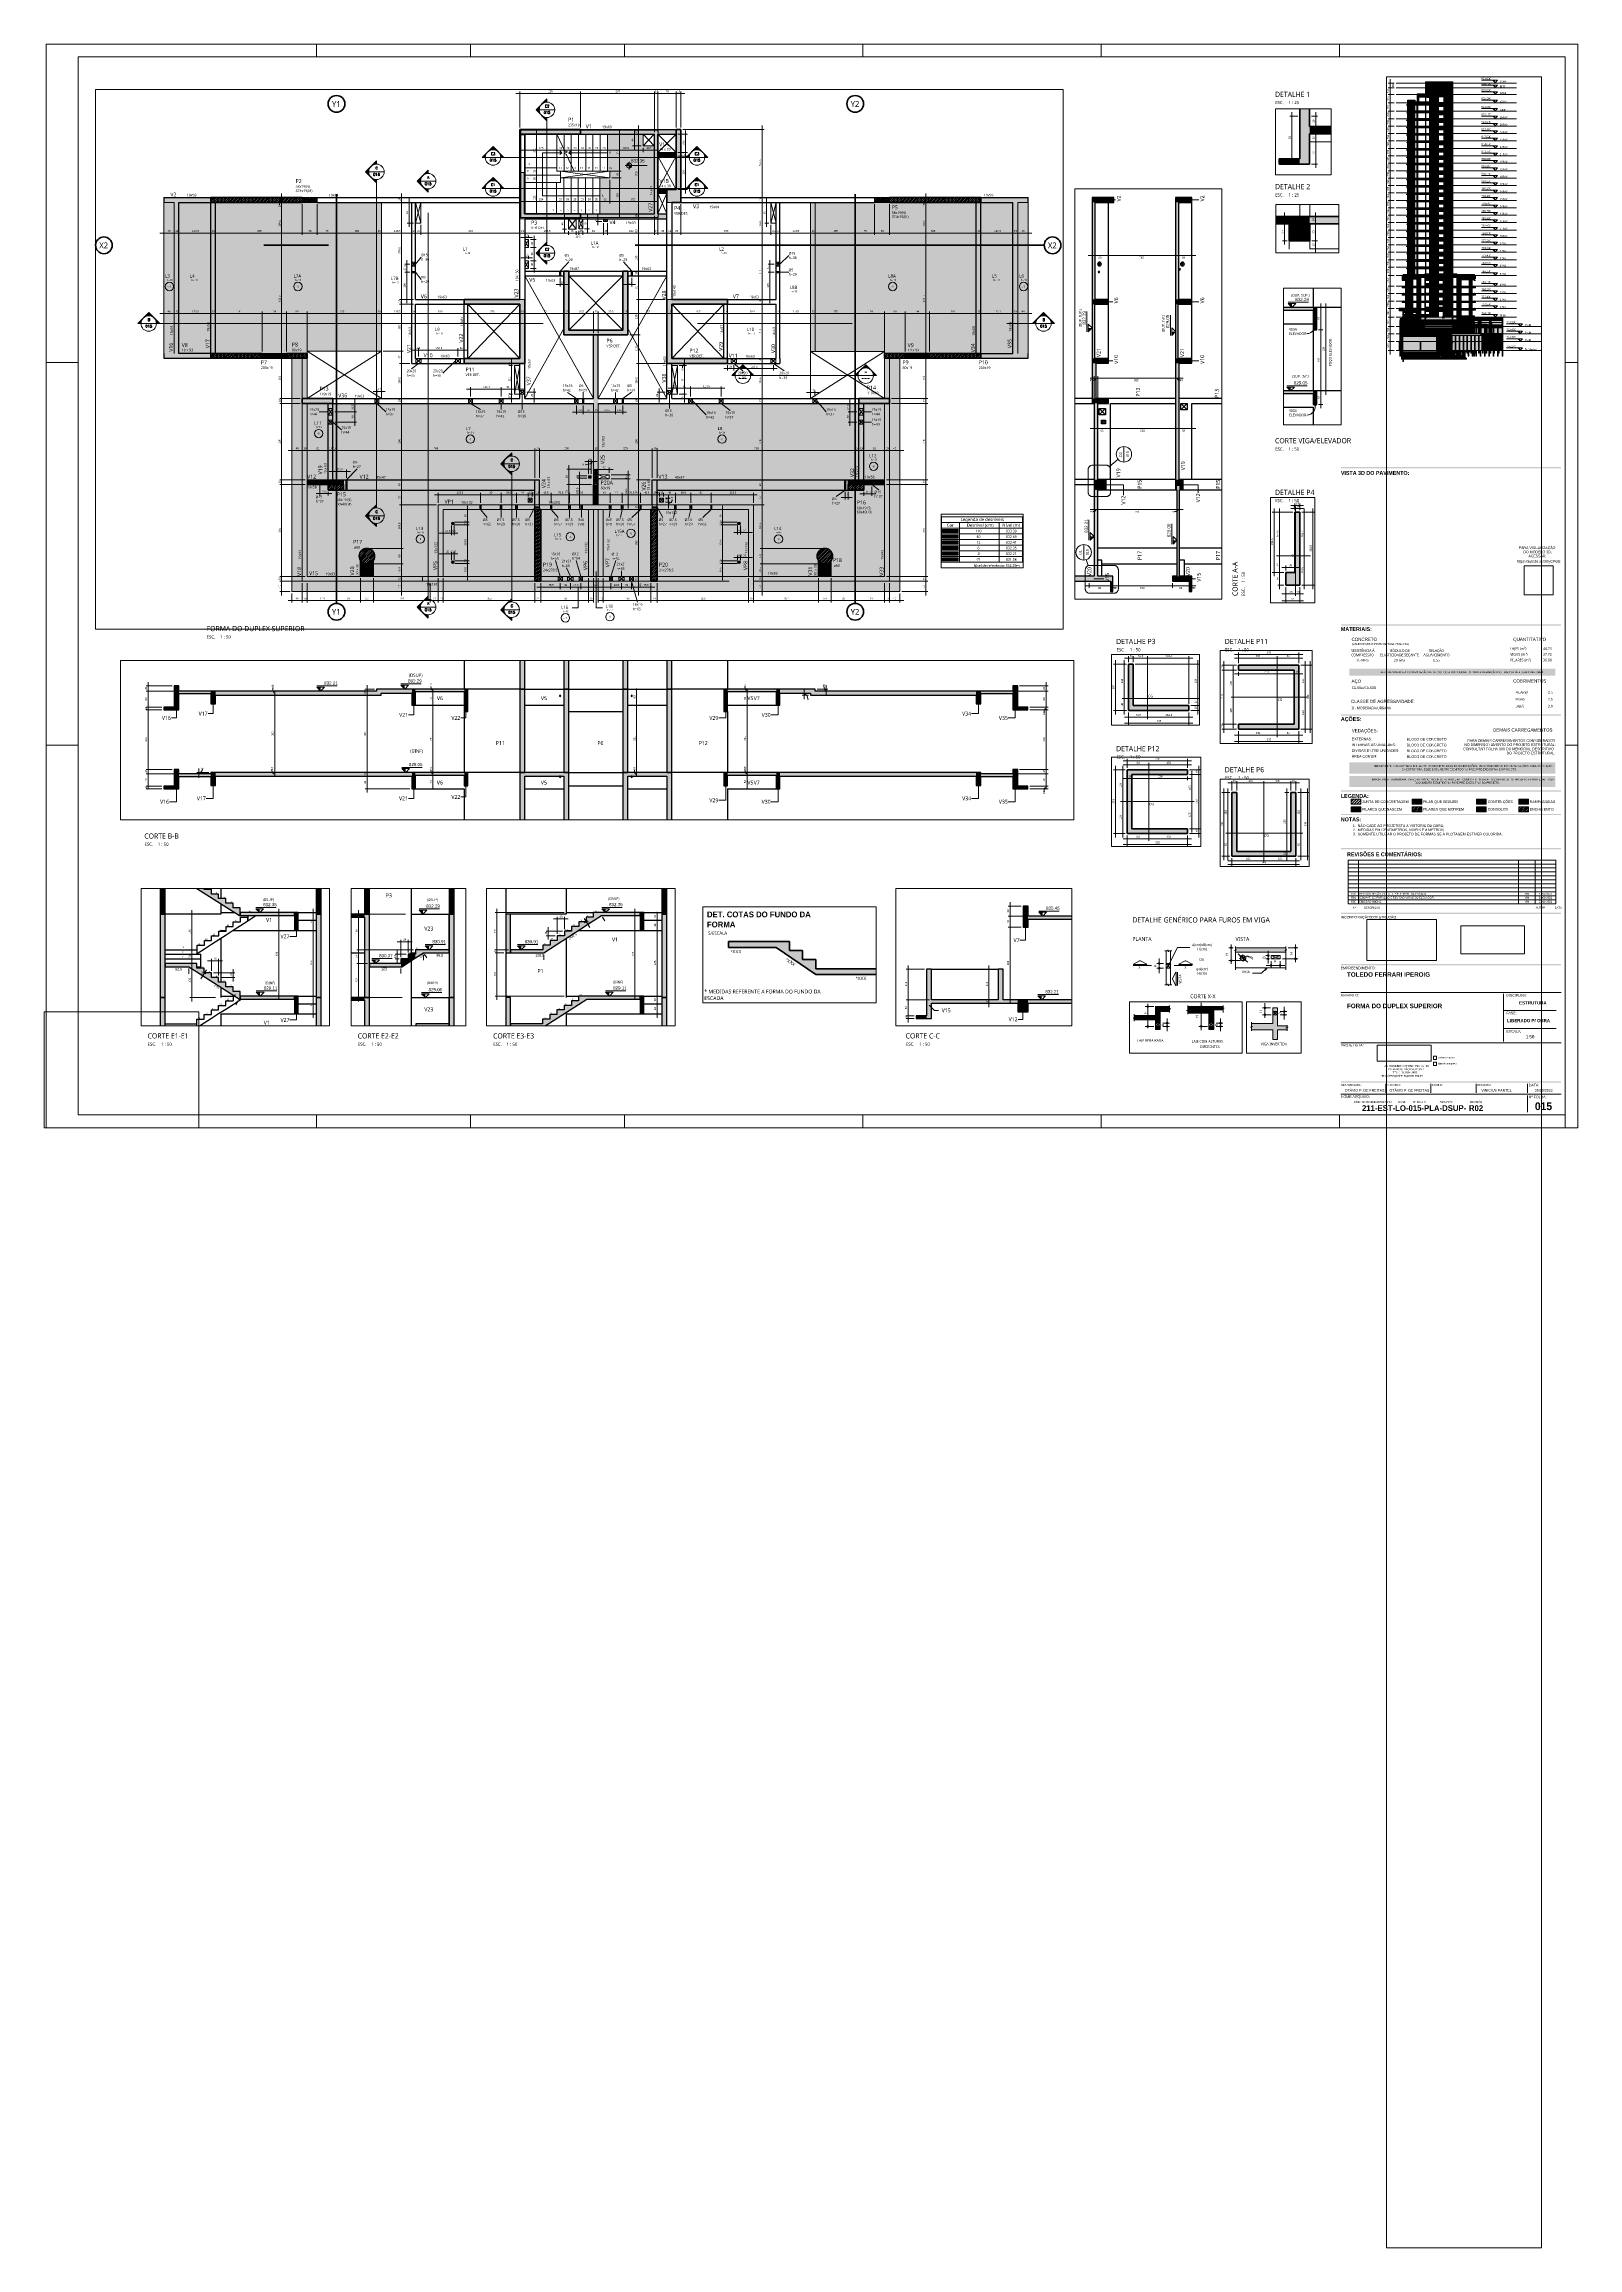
# Paper-space layout 'Layout1' of a CAD drawing. Header units: centimetres. Extents: x 0 to 119, y -87 to 84.
# The model-space entities are those that its viewports show. They can reach past a viewport. Long polylines and large blocks are cut down to what shows.
import ezdxf

# ---------------------------------------------------------------- set-up
doc = ezdxf.new("R2010")
doc.units = ezdxf.units.CM
for name, pattern in [('Aligning Line', [0.635, 0.3175, -0.3175]), ('Alinhamento', [0.6, 0.3, -0.3]), ('Centro', [3.175, 0.635, -0.47625, 1.5875, -0.47625]), ('Centro de 6 mm', [1.32, 0.6, -0.24, 0.24, -0.24]), ('Dash dot', [1.5875, 0.635, -0.47625, 0, -0.47625]), ('Hidden', [0.714375, 0.47625, -0.238125]), ('Hidden 1_5', [0.22, 0.15, -0.07]), ('Projeção', [0.396875, 0.238125, -0.15875]), ('Traço', [0.635, 0.3175, -0.3175]), ('Traço ponto', [1.5875, 0.635, -0.47625, 0, -0.47625])]:
    doc.linetypes.add(name, pattern=pattern)
for name, color, linetype, lineweight in [('A-ANNO-DIMS', 7, 'Continuous', 9), ('A-ANNO-DIMS-25', 7, 'Continuous', 9), ('A-ANNO-DIMS-50', 7, 'Continuous', 9), ('A-ANNO-DIMS-500', 7, 'Continuous', 9), ('A-ANNO-NOTE', 7, 'Continuous', 9), ('A-ANNO-SYMB', 7, 'Continuous', 9), ('A-DETL', 7, 'Hidden', 18), ('A-DETL-GENF', 7, 'Continuous', 18), ('A-DETL-IDEN', 7, 'Continuous', 9), ('A-DETL-MEDM', 7, 'Continuous', 70), ('A-DETL-THIN', 7, 'Continuous', 18), ('A-FLOR', 7, 'Continuous', 9), ('A-FLOR-IDEN', 7, 'Continuous', 9), ('A-FLOR-LEVL', 7, 'Continuous', 9), ('A-GENM', 7, 'Continuous', 18), ('A-GENM-HDLN', 7, 'Traço', 18), ('A-GENM-IDEN', 7, 'Continuous', 9), ('A-WALL', 7, 'Continuous', 9), ('G-ANNO-DIMS', 7, 'Continuous', 9), ('G-ANNO-SCHD', 7, 'Continuous', 9), ('G-ANNO-SYMB', 7, 'Continuous', 9), ('G-ANNO-TEXT', 7, 'Continuous', 9), ('G-ANNO-TTLB', 7, 'Continuous', 9), ('S-BEAM', 7, 'Continuous', 9), ('S-BEAM-IDEN', 7, 'Continuous', 9), ('S-COLS', 7, 'Continuous', 9), ('S-COLS-HDLN', 7, 'Traço', 18), ('S-COLS-IDEN', 7, 'Continuous', 9), ('S-FNDN', 7, 'Continuous', 9), ('S-GRID', 7, 'Continuous', 9), ('S-GRID-IDEN', 7, 'Continuous', 9), ('S-STRS', 7, 'Continuous', 9), ('S-STRS-ANNO', 7, 'Continuous', 18), ('S-STRS-MBND', 7, 'Continuous', 18)]:
    doc.layers.add(name, color=color, linetype=linetype, lineweight=lineweight)
doc.layers.add('G-ANNO-NPLT', color=7, linetype='Continuous', plot=False)
doc.styles.add('Arial', font='arial.ttf', dxfattribs={"height": 5.953125})
doc.styles.add('Arial_1', font='arial.ttf', dxfattribs={"height": 0.2})
doc.styles.add('Fira Sans', font='', dxfattribs={"width": 0.9, "height": 7.5})
doc.styles.add('Fira Sans SemiBold', font='', dxfattribs={"height": 0.3})
doc.styles.add('Fira Sans SemiBold_1', font='', dxfattribs={"height": 0.45})
doc.styles.add('Fira Sans SemiBold_2', font='', dxfattribs={"height": 0.35})
doc.styles.add('Fira Sans SemiBold_3', font='', dxfattribs={"height": 0.6})
doc.styles.add('Fira Sans SemiBold_4', font='', dxfattribs={"height": 0.25})
doc.styles.add('Fira Sans_1', font='', dxfattribs={"width": 0.95, "height": 12.5})
doc.styles.add('Fira Sans_2', font='', dxfattribs={"height": 10})
doc.styles.add('Fira Sans_3', font='', dxfattribs={"width": 0.9, "height": 3.75})
doc.styles.add('Fira Sans_4', font='', dxfattribs={"height": 7.5})
doc.styles.add('Fira Sans_5', font='', dxfattribs={"width": 0.9, "height": 75})
doc.styles.add('Fira Sans_6', font='', dxfattribs={"height": 0.25})
doc.styles.add('Fira Sans_7', font='', dxfattribs={"height": 0.15})
doc.styles.add('Fira Sans_8', font='', dxfattribs={"height": 0.13})
doc.styles.add('Fira Sans_9', font='', dxfattribs={"height": 0.2})
doc.styles.add('Fira Sans_B', font='', dxfattribs={"height": 0.45})
doc.styles.add('Fira Sans_B_1', font='', dxfattribs={"height": 0.25})
doc.styles.add('Gadugi', font='gadugi.ttf', dxfattribs={"height": 10})
doc.styles.add('Gadugi_1', font='gadugi.ttf', dxfattribs={"height": 15})
doc.styles.add('Gadugi_2', font='gadugi.ttf', dxfattribs={"height": 0.2})
doc.styles.add('Gadugi_3', font='gadugi.ttf', dxfattribs={"height": 7.5})
doc.styles.add('Gadugi_4', font='gadugi.ttf', dxfattribs={"height": 12.5})
doc.styles.add('Gadugi_5', font='gadugi.ttf', dxfattribs={"height": 22.5})
doc.styles.add('Gadugi_6', font='gadugi.ttf', dxfattribs={"height": 75})
doc.styles.add('Gadugi_7', font='gadugi.ttf', dxfattribs={"height": 0.25})
doc.styles.add('Gadugi_8', font='gadugi.ttf', dxfattribs={"height": 0.3})
doc.styles.add('Gadugi_B', font='gadugib.ttf', dxfattribs={"height": 7.5})
doc.styles.add('Gadugi_B_1', font='gadugib.ttf', dxfattribs={"height": 0.25})
doc.styles.add('Gadugi_B_2', font='gadugib.ttf', dxfattribs={"height": 0.4})
doc.styles.add('Libre Franklin', font='LibreFranklin-Regular.ttf', dxfattribs={"height": 0.2})
doc.styles.add('Libre Franklin_1', font='LibreFranklin-Regular.ttf', dxfattribs={"height": 0.25})
doc.styles.add('RomanD', font='romand__.ttf', dxfattribs={"height": 10})
doc.styles.get('Fira Sans').set_extended_font_data('Fira Sans')
doc.styles.get('Fira Sans SemiBold').set_extended_font_data('Fira Sans SemiBold')
doc.styles.get('Fira Sans SemiBold_1').set_extended_font_data('Fira Sans SemiBold')
doc.styles.get('Fira Sans SemiBold_2').set_extended_font_data('Fira Sans SemiBold')
doc.styles.get('Fira Sans SemiBold_3').set_extended_font_data('Fira Sans SemiBold')
doc.styles.get('Fira Sans SemiBold_4').set_extended_font_data('Fira Sans SemiBold')
doc.styles.get('Fira Sans_1').set_extended_font_data('Fira Sans')
doc.styles.get('Fira Sans_2').set_extended_font_data('Fira Sans')
doc.styles.get('Fira Sans_3').set_extended_font_data('Fira Sans')
doc.styles.get('Fira Sans_4').set_extended_font_data('Fira Sans')
doc.styles.get('Fira Sans_5').set_extended_font_data('Fira Sans')
doc.styles.get('Fira Sans_6').set_extended_font_data('Fira Sans')
doc.styles.get('Fira Sans_7').set_extended_font_data('Fira Sans')
doc.styles.get('Fira Sans_8').set_extended_font_data('Fira Sans')
doc.styles.get('Fira Sans_9').set_extended_font_data('Fira Sans')
doc.styles.get('Fira Sans_B').set_extended_font_data('Fira Sans', bold=True)
doc.styles.get('Fira Sans_B_1').set_extended_font_data('Fira Sans', bold=True)
doc.dimstyles.new('PED_R80_1_5mm_ACIMA_As_ESQ__DEC_R00', dxfattribs={"dimscale": 30.48, "dimtxt": 10.229846, "dimasz": 0.328084, "dimexe": 0.246063, "dimexo": 0.246063, "dimgap": 0.049213, "dimtad": 1, "dimdec": 1, "dimrnd": 0.1, "dimdsep": 46, "dimtxsty": 'Fira Sans_4', "dimblk1": 'DOTSMALL', "dimblk2": 'DOTSMALL', "dimsah": 1, "dimcen": 0.09, "dimdle": 0.492126, "dimazin": 0, "dimtfac": 1, "dimtdec": 4, "dimtix": 1, "dimtmove": 0, "dimatfit": 3, "dimfxl": 1, "dimtvp": 1, "dimtolj": 1, "dimtzin": 0, "dimarcsym": 2})
doc.dimstyles.new('PED_R80_1_5mm_ACIMA_As_ESQ__R00', dxfattribs={"dimscale": 30.48, "dimtxt": 10.229846, "dimasz": 0.328084, "dimexe": 0.246063, "dimexo": 0.246063, "dimgap": 0.049213, "dimtad": 1, "dimdec": 1, "dimrnd": 0.5, "dimdsep": 46, "dimtxsty": 'Fira Sans', "dimblk1": 'DOTSMALL', "dimblk2": 'DOTSMALL', "dimsah": 1, "dimcen": 0.09, "dimdle": 0.492126, "dimazin": 0, "dimtfac": 1, "dimtdec": 4, "dimtix": 1, "dimtmove": 0, "dimatfit": 3, "dimfxl": 1, "dimtvp": 1, "dimtolj": 1, "dimtzin": 0, "dimarcsym": 2})
doc.dimstyles.new('PED_R80_1_5mm_ACIMA_As_ESQ__R00_1', dxfattribs={"dimscale": 30.48, "dimtxt": 10.229846, "dimasz": 0.328084, "dimexe": 0.246063, "dimexo": 0.246063, "dimgap": 0.049213, "dimtad": 1, "dimdec": 1, "dimrnd": 0.5, "dimdsep": 46, "dimtxsty": 'Fira Sans', "dimblk1": 'DOTSMALL', "dimblk2": 'DOTSMALL', "dimsah": 1, "dimcen": 0.09, "dimdle": 0.492126, "dimazin": 0, "dimtfac": 1, "dimtdec": 4, "dimtix": 1, "dimtmove": 1, "dimatfit": 3, "dimfxl": 1, "dimtvp": 1, "dimtolj": 1, "dimtzin": 0, "dimarcsym": 2})
doc.dimstyles.new('PED_R80_1_5mm_ACIMA_As_ESQ__R00_2', dxfattribs={"dimscale": 30.48, "dimtxt": 5.114923, "dimasz": 0.164042, "dimexe": 0.123031, "dimexo": 0.123031, "dimgap": 0.024606, "dimtad": 1, "dimdec": 1, "dimrnd": 0.5, "dimdsep": 46, "dimtxsty": 'Fira Sans_3', "dimblk1": 'DOTSMALL', "dimblk2": 'DOTSMALL', "dimsah": 1, "dimcen": 0.09, "dimdle": 0.246063, "dimazin": 0, "dimtfac": 1, "dimtdec": 4, "dimtix": 1, "dimtmove": 0, "dimatfit": 3, "dimfxl": 1, "dimtvp": 1, "dimtolj": 1, "dimtzin": 0, "dimarcsym": 2})
doc.dimstyles.new('PED_R80_1_5mm_ACIMA_As_ESQ__R00_3', dxfattribs={"dimscale": 30.48, "dimtxt": 10.229846, "dimasz": 0.328084, "dimexe": 0.246063, "dimexo": 0.246063, "dimgap": 0.049213, "dimtad": 1, "dimdec": 1, "dimrnd": 0.5, "dimdsep": 46, "dimtxsty": 'Fira Sans', "dimblk1": 'DOTSMALL', "dimblk2": 'DOTSMALL', "dimsah": 1, "dimcen": 0.09, "dimdle": 0.492126, "dimazin": 0, "dimtfac": 1, "dimtdec": 4, "dimtix": 1, "dimtmove": 2, "dimatfit": 3, "dimfxl": 1, "dimtvp": 1, "dimtolj": 1, "dimtzin": 0, "dimarcsym": 2})
doc.dimstyles.new('PED_R80_1_5mm_ACIMA_As_ESQ__R00_4', dxfattribs={"dimscale": 30.48, "dimtxt": 10.229846, "dimasz": 0.328084, "dimexe": 0.246063, "dimexo": 0.246063, "dimgap": 0.049213, "dimtad": 1, "dimdec": 1, "dimrnd": 0.5, "dimdsep": 46, "dimtxsty": 'Fira Sans', "dimblk1": 'DOTSMALL', "dimblk2": 'DOTSMALL', "dimsah": 1, "dimcen": 0.09, "dimdle": 0.492126, "dimazin": 0, "dimtfac": 1, "dimtdec": 4, "dimtix": 1, "dimtmove": 0, "dimatfit": 3, "dimfxl": 1, "dimtvp": 1, "dimtolj": 1, "dimtzin": 0, "dimarcsym": 2})
doc.dimstyles.new('PED_R80_1_5mm_ACIMA_As_ESQ__R00_5', dxfattribs={"dimscale": 30.48, "dimtxt": 102.298456, "dimasz": 3.28084, "dimexe": 2.46063, "dimexo": 2.46063, "dimgap": 0.492126, "dimtad": 1, "dimdec": 1, "dimrnd": 0.5, "dimdsep": 46, "dimtxsty": 'Fira Sans_5', "dimblk1": 'DOTSMALL', "dimblk2": 'DOTSMALL', "dimsah": 1, "dimcen": 0.09, "dimdle": 4.92126, "dimazin": 0, "dimtfac": 1, "dimtdec": 4, "dimtix": 1, "dimtmove": 2, "dimatfit": 3, "dimfxl": 1, "dimtvp": 1, "dimtolj": 1, "dimtzin": 0, "dimarcsym": 2})
doc.dimstyles.new('PED_R80_1_5mm_ACIMA_As_ESQ__R00_6', dxfattribs={"dimscale": 30.48, "dimtxt": 102.298456, "dimasz": 3.28084, "dimexe": 2.46063, "dimexo": 2.46063, "dimgap": 0.492126, "dimtad": 1, "dimdec": 1, "dimrnd": 0.5, "dimdsep": 46, "dimtxsty": 'Fira Sans_5', "dimblk1": 'DOTSMALL', "dimblk2": 'DOTSMALL', "dimsah": 1, "dimcen": 0.09, "dimdle": 4.92126, "dimazin": 0, "dimtfac": 1, "dimtdec": 4, "dimtix": 1, "dimtmove": 0, "dimatfit": 3, "dimfxl": 1, "dimtvp": 1, "dimtolj": 1, "dimtzin": 0, "dimarcsym": 2})
doc.dimstyles.new('PED_R80_2_0mm_ACIMA_As_ESQ__SEM_LINHA_R00_1', dxfattribs={"dimscale": 30.48, "dimtxt": 13.639794, "dimasz": 0.04101, "dimexe": 0.246063, "dimexo": 0.246063, "dimgap": 0.049213, "dimtad": 0, "dimjust": 2, "dimdec": 1, "dimrnd": 0.5, "dimdsep": 46, "dimtxsty": 'Fira Sans_2', "dimblk1": 'NONE', "dimblk2": 'DOTSMALL', "dimsah": 1, "dimcen": 0.09, "dimdle": 0.492126, "dimse1": 1, "dimsd1": 1, "dimsd2": 1, "dimazin": 0, "dimtfac": 1, "dimtdec": 4, "dimtix": 1, "dimtmove": 2, "dimatfit": 3, "dimfxl": 1, "dimtvp": 1, "dimtolj": 1, "dimtzin": 0, "dimarcsym": 2})
picture_1 = doc.add_image_def('image1.png', size_in_pixel=(421, 183))
picture_2 = doc.add_image_def('image2.jpg', size_in_pixel=(768, 452))
picture_3 = doc.add_image_def('image3.png', size_in_pixel=(200, 200))
picture_4 = doc.add_image_def('image4.jpg', size_in_pixel=(541, 540))
picture_5 = doc.add_image_def('image5.jpg', size_in_pixel=(225, 224))
picture_6 = doc.add_image_def('image6.jpg', size_in_pixel=(3048, 900))
pattern_1 = [(45, (0, 0), (-0.07071068, 0.07071068), [])]
pattern_2 = [(45, (8297.7794, 0), (-3.535534, 3.535534), [])]
pattern_3 = [(45, (8297.7794, 0), (-3.535534, 3.535534), []), (135, (8297.7794, 0), (-3.535534, -3.535534), [])]

# ---------------------------------------------------------------- blocks, each defined once
blk = doc.blocks.new('PED_FOLHAS_CARIMBO_PED_R04_2020 - A0-2522216-211-EST-LO-015-PLA-DSUP')
at = {"layer": 'G-ANNO-TTLB', "true_color": 0xdadada}
for points in [[(117.74, 51.27), (117.74, 51.17), (100.65, 51.17), (100.65, 51.27)], [(117.74, 39.07), (117.74, 38.97), (100.65, 38.97), (100.65, 39.07)], [(117.3, 35.64), (117.3, 35.09), (101.3, 35.09), (101.3, 35.64)], [(117.74, 32.09), (117.74, 31.99), (100.65, 31.99), (100.65, 32.09)], [(117.3, 28.35), (117.3, 27.48), (101.3, 27.48), (101.3, 28.35)], [(117.74, 26.19), (117.74, 26.09), (100.65, 26.09), (100.65, 26.19)], [(117.3, 27.31), (117.3, 26.44), (101.3, 26.44), (101.3, 27.31)], [(117.74, 24.36), (117.74, 24.26), (100.65, 24.26), (100.65, 24.36)], [(117.74, 21.7), (117.74, 21.6), (100.65, 21.6), (100.65, 21.7)], [(117.74, 16.7), (117.74, 16.6), (100.65, 16.6), (100.65, 16.7)], [(117.74, 12.7), (117.74, 12.6), (100.65, 12.6), (100.65, 12.7)], [(117.74, 3.6), (117.74, 3.5), (100.65, 3.5), (100.65, 3.6)]]:
    blk.add_hatch(color=254, dxfattribs=at).paths.add_polyline_path(points, flags=0)
at = {"layer": 'G-ANNO-TTLB', "true_color": 0xff8040}
h = blk.add_hatch(dxfattribs=at)
h.set_pattern_fill('FP_4', color=11, style=0, pattern_type=2)
h.set_pattern_definition([(45, (0, 0), (-0.10606602, 0.10606602), [])])
h.paths.add_polyline_path([(102.21, 25.5), (102.21, 25.1), (101.46, 25.1), (101.46, 25.5)], flags=0)
at = {"layer": 'G-ANNO-TTLB', "true_color": 0x0000ff}
h = blk.add_hatch(dxfattribs=at)
h.set_pattern_fill('FP_5', color=5, style=0, pattern_type=2)
h.set_pattern_definition([(45, (0, 0), (-0.07071068, 0.07071068), []), (135, (0, 0), (-0.07071068, -0.07071068), [])])
h.paths.add_polyline_path([(102.21, 24.91), (102.21, 24.51), (101.46, 24.51), (101.46, 24.91)], flags=0)
at = {"layer": 'G-ANNO-TTLB', "true_color": 0x808080}
blk.add_hatch(color=8, dxfattribs=at).paths.add_polyline_path([(106.93, 25.5), (106.93, 25.1), (106.18, 25.1), (106.18, 25.5)], flags=0)
h = blk.add_hatch(dxfattribs=at)
h.set_pattern_fill('FP_6', color=8, style=0, pattern_type=2)
h.set_pattern_definition(pattern_1)
h.paths.add_polyline_path([(106.93, 24.91), (106.93, 24.51), (106.18, 24.51), (106.18, 24.91)], flags=0)
at = {"layer": 'G-ANNO-TTLB', "true_color": 0xffb0ff}
blk.add_hatch(color=211, dxfattribs=at).paths.add_polyline_path([(111.94, 25.5), (111.94, 25.1), (111.19, 25.1), (111.19, 25.5)], flags=0)
at = {"layer": 'G-ANNO-TTLB', "true_color": 0x89f7fa}
blk.add_hatch(color=131, dxfattribs=at).paths.add_polyline_path([(111.94, 24.91), (111.94, 24.51), (111.19, 24.51), (111.19, 24.91)], flags=0)
at = {"layer": 'G-ANNO-TTLB', "true_color": 0xc7e69d}
blk.add_hatch(color=71, dxfattribs=at).paths.add_polyline_path([(115.21, 25.5), (115.21, 25.1), (114.46, 25.1), (114.46, 25.5)], flags=0)
at = {"layer": 'G-ANNO-TTLB', "true_color": 0x008000}
h = blk.add_hatch(dxfattribs=at)
h.set_pattern_fill('FP_6', color=96, style=0, pattern_type=2)
h.set_pattern_definition(pattern_1)
h.paths.add_polyline_path([(115.21, 24.91), (115.21, 24.51), (114.46, 24.51), (114.46, 24.91)], flags=0)
at = {"layer": 'G-ANNO-TTLB'}
for p, q in [((0.15, 0), (0.15, 84.1)), ((0.15, 84.1), (119.05, 84.1)), ((21.15, 84.1), (21.15, 83.1)), ((33.1, 84.1), (33.1, 83.1)), ((45.05, 84.1), (45.05, 83.1)), ((63.55, 84.1), (63.55, 83.1)), ((82.05, 84.1), (82.05, 83.1)), ((100.55, 84.1), (100.55, 83.1)), ((119.05, 84.1), (119.05, 0)), ((2.65, 83.1), (118.05, 83.1)), ((2.65, 1), (2.65, 83.1)), ((118.05, 83.1), (118.05, 1)), ((0.15, 59.4), (2.65, 59.4)), ((118.05, 59.4), (119.05, 59.4)), ((0.15, 29.7), (2.65, 29.7)), ((118.05, 29.7), (119.05, 29.7)), ((118.05, 29.7), (119.05, 29.7)), ((102.21, 24.91), (101.46, 24.91)), ((101.46, 24.91), (101.46, 24.51)), ((101.46, 24.51), (102.21, 24.51)), ((102.21, 24.51), (102.21, 24.91)), ((106.93, 25.5), (106.18, 25.5)), ((106.18, 25.5), (106.18, 25.1)), ((106.18, 25.1), (106.93, 25.1)), ((106.93, 24.91), (106.18, 24.91)), ((106.18, 24.91), (106.18, 24.51)), ((106.18, 24.51), (106.93, 24.51)), ((106.93, 25.1), (106.93, 25.5)), ((106.93, 24.51), (106.93, 24.91)), ((111.94, 25.5), (111.19, 25.5)), ((111.19, 25.5), (111.19, 25.1)), ((111.19, 25.1), (111.94, 25.1)), ((111.94, 24.91), (111.19, 24.91)), ((111.19, 24.91), (111.19, 24.51)), ((111.19, 24.51), (111.94, 24.51)), ((111.94, 25.1), (111.94, 25.5)), ((111.94, 24.51), (111.94, 24.91)), ((115.21, 25.5), (114.46, 25.5)), ((114.46, 25.5), (114.46, 25.1)), ((114.46, 25.1), (115.21, 25.1)), ((115.21, 24.91), (114.46, 24.91)), ((114.46, 24.91), (114.46, 24.51)), ((114.46, 24.51), (115.21, 24.51)), ((115.21, 25.1), (115.21, 25.5)), ((115.21, 24.51), (115.21, 24.91)), ((118.05, 0), (118.05, 12.89)), ((118.05, 0), (118.05, 12.89)), ((100.64, 10.5), (117.74, 10.5)), ((113.27, 6.7), (113.27, 10.4)), ((113.27, 9.1), (117.37, 9.1)), ((113.27, 7.7), (117.37, 7.7)), ((100.64, 6.6), (117.74, 6.6)), ((100.64, 2.6), (117.74, 2.6)), ((104.14, 3.4), (104.14, 2.7)), ((107.64, 3.4), (107.64, 2.7)), ((111.14, 3.4), (111.14, 2.7)), ((115.14, 3.4), (115.14, 2.7)), ((115.14, 2.5), (115.14, 1.2)), ((118.05, 1), (2.65, 1)), ((21.15, 1), (21.15, 0)), ((21.15, 1), (21.15, 0)), ((33.1, 1), (33.1, 0)), ((33.1, 1), (33.1, 0)), ((45.05, 1), (45.05, 0)), ((45.05, 1), (45.05, 0)), ((63.55, 1), (63.55, 0)), ((63.55, 1), (63.55, 0)), ((82.05, 1), (82.05, 0)), ((82.05, 1), (82.05, 0)), ((100.55, 1), (100.55, 0)), ((100.55, 1), (100.55, 0)), ((119.05, 0), (0.15, 0))]:
    blk.add_line(p, q, dxfattribs=at)
at = {"layer": 'G-ANNO-TTLB', "color": 11, "true_color": 0xff8040}
for p, q in [((102.21, 25.5), (101.46, 25.5)), ((101.46, 25.5), (101.46, 25.1)), ((101.46, 25.1), (102.21, 25.1)), ((102.21, 25.1), (102.21, 25.5))]:
    blk.add_line(p, q, dxfattribs=at)
at = {"layer": 'G-ANNO-TTLB', "attachment_point": 1}
for s, insert, char_height, width, style in [('VISTA 3D DO PAVIMENTO:', (100.65, 50.97), 0.3, 6.0608, 'Fira Sans SemiBold'), ('PARA VISUALIZAÇÃO', (114.46, 45.11), 0.2, 3.3992, 'Libre Franklin'), ('DO MODELO 3D,', (114.82, 44.79), 0.2, 2.5413, 'Libre Franklin'), ('ACESSAR:', (115.21, 44.47), 0.2, 1.5954, 'Libre Franklin'), ('https://autode.sk/3GyCPGE', (114.3, 44.06), 0.2, 4.1447, 'Libre Franklin'), ('MATERIAIS:', (100.65, 38.85), 0.3, 2.7017, 'Fira Sans SemiBold'), ('CONCRETO', (101.48, 38.03), 0.25, 2.3169, 'Libre Franklin_1'), ('(VÁLIDO PARA O PAVIMENTO DA PRANCHA)', (101.5, 37.62), 0.15, 4.8262, 'Fira Sans_7'), ('QUANTITATIVO', (114.03, 38.03), 0.25, 3.1426, 'Libre Franklin_1'), ('AÇO', (101.48, 34.78), 0.25, 0.8979, 'Libre Franklin_1'), ('RECOMENDAMOS A CONTRATAÇÃO DE TECNOLOGIA DO CONCRETO PARA A DEFINIÇÃO DO TRAÇO A SER USADO NA OBRA.', (103.71, 35.43), 0.15, 13.5646, 'Fira Sans_7'), ('COBRIMENTOS', (114.03, 34.8), 0.25, 3.0705, 'Libre Franklin_1'), ('CLASSE DE AGRESSIVIDADE:', (101.44, 33.21), 0.25, 5.7802, 'Libre Franklin_1'), ('AÇÕES:', (100.65, 31.87), 0.3, 1.6996, 'Fira Sans SemiBold'), ('VEDAÇÕES:', (101.5, 30.94), 0.25, 2.3489, 'Libre Franklin_1'), ('DEMAIS CARREGAMENTOS', (112.47, 31), 0.25, 5.4755, 'Libre Franklin_1'), ('EXTERNAS:', (101.5, 30.27), 0.2, 1.8038, 'Libre Franklin'), ('INTERNAS ÀS UNIDADES:', (101.5, 29.82), 0.2, 3.9684, 'Libre Franklin'), ('DIVISAS ENTRE UNIDADES:', (101.5, 29.37), 0.2, 4.2489, 'Libre Franklin'), ('CONSULTAR FOLHA 000 OU MEMORIAL DESCRITIVO', (110.14, 29.5), 0.2, 8.3456, 'Libre Franklin'), ('NO DIMENSIONAMENTO DO PROJETO ESTRUTURAL, ', (110.23, 29.83), 0.2, 8.2333, 'Libre Franklin'), ('PARA DEMAIS CARREGAMENTOS CONSIDERADOS ', (110.46, 30.15), 0.2, 7.9608, 'Libre Franklin'), ('DO PROJETO ESTRUTURAL', (113.51, 29.18), 0.2, 4.265, 'Libre Franklin'), ('ÁREA COMUM:', (101.5, 28.92), 0.2, 2.3008, 'Libre Franklin'), ('IMPORTANTE: CONSULTAR A FOLHA 000 DO PROJETO PARA ESPECIFICAÇÕES, PROCEDIMENTO E RECOMENDAÇÕES PARA EXECUÇÃO ', (103.23, 28.14), 0.15, 14.7831, 'Fira Sans_7'), ('DA ESTRUTURA. ESSE DOCUMENTO É EMITIDO NA FASE PRÉ-EXECUTIVA DO PROJETO.', (105.37, 27.89), 0.15, 9.524, 'Fira Sans_7'), ('LEGENDA:', (100.65, 25.9), 0.3, 2.3329, 'Fira Sans SemiBold'), ('IMPORTANTE: O MEMORIAL DESCRITIVO DO PROJETO ESTRUTURAL COMPÕE A LISTA DE DOCUMENTOS DO PROJETO ESTRUTURAL. ESSE ', (103.05, 27.1), 0.15, 15.208, 'Fira Sans_7'), ('DOCUMENTO É EMITIDO NA FASE PRÉ-EXECUTIVA DO PROJETO.', (106.38, 26.85), 0.15, 7.0789, 'Fira Sans_7'), ('NOTAS:', (100.65, 24.08), 0.3, 1.7637, 'Fira Sans SemiBold'), ('JUNTA DE CONCRETAGEM', (102.3, 25.4), 0.2, 4.1527, 'Libre Franklin'), ('PILARES QUE NASCEM', (102.3, 24.81), 0.2, 3.5916, 'Libre Franklin'), ('PILAR QUE SEGUEM', (107.03, 25.4), 0.2, 3.1506, 'Libre Franklin'), ('PILARES QUE MORREM', (107.03, 24.82), 0.2, 3.6717, 'Libre Franklin'), ('CONTENÇÕES', (112.05, 25.4), 0.2, 2.2447, 'Libre Franklin'), ('CONSOLOS', (112.05, 24.82), 0.2, 1.8198, 'Libre Franklin'), ('RAMPAS/ABAS', (115.31, 25.4), 0.2, 2.4211, 'Libre Franklin'), ('ENCHIMENTO', (115.31, 24.82), 0.2, 2.1806, 'Libre Franklin'), ('2.  MEDIDAS EM CENTÍMETROS, NÍVEIS EM METROS;', (101.58, 23.22), 0.2, 8.1612, 'Libre Franklin'), ('3.  SOMENTE UTILIZAR O PROJETO DE FORMAS SE A PLOTAGEM ESTIVER COLORIDA.', (101.58, 22.89), 0.2, 13.3802, 'Libre Franklin'), ('1.  NÃO CABE AO PROJETISTA A VISTORIA DA OBRA;', (101.58, 23.54), 0.2, 8.1772, 'Libre Franklin'), ('REVISÕES E COMENTÁRIOS:', (101.13, 21.37), 0.3, 6.5017, 'Fira Sans SemiBold'), ('Nº           DESCRIÇÃO                                                                                                                                                                                                                  AUTOR             DATA                                        ', (101.6, 17.15), 0.15, 19.3367, 'Fira Sans_7'), ('INCORPORAÇÃO/CONSTRUÇÃO', (100.63, 16.44), 0.2, 4.9384, 'Fira Sans_9'), ('EMPREENDIMENTO:', (100.63, 12.5), 0.2, 3.1105, 'Fira Sans_9'), ('ASSUNTO:', (100.63, 10.39), 0.2, 1.6194, 'Fira Sans_9'), ('DISCIPLINA:', (113.49, 10.38), 0.2, 1.8759, 'Fira Sans_9'), ('FASE:', (113.49, 9.01), 0.2, 0.8658, 'Fira Sans_9'), ('ESTRUTURA', (114.49, 9.82), 0.25, 2.373, 'Fira Sans_B_1'), ('ESCALA:', (113.49, 7.59), 0.2, 1.2747, 'Fira Sans_9'), ('PROJETISTA:', (100.63, 6.51), 0.2, 1.9481, 'Fira Sans_9'), ('pedreira-topázio', (108.2, 5.51), 0.13, 1.7797, 'Fira Sans_8'), ('RESPONSÁVEL:', (100.65, 3.4), 0.15, 1.6835, 'Fira Sans_7'), ('https://www.pedreiratopazio.eng.br/', (103.77, 4.12), 0.15, 4.3612, 'Fira Sans_7'), ('AV. EUSÉBIO MATOSO, 690, CJ. 28', (104.03, 4.87), 0.15, 3.7278, 'Fira Sans_7'), ('PINHEIROS, SÃO PAULO/SP', (104.3, 4.62), 0.15, 3.0945, 'Fira Sans_7'), ('TEL: (11) 3034-6489', (104.67, 4.37), 0.15, 2.1726, 'Fira Sans_7'), ('@pedreiratopazio', (108.2, 5.05), 0.13, 1.9241, 'Fira Sans_8'), ('NOME ARQUIVO:', (100.65, 2.52), 0.2, 2.6215, 'Fira Sans_9'), ('CÓD. EMPREEND.', (101.66, 2.07), 0.15, 1.9401, 'Fira Sans_7'), ('DISCIPLINA', (103.47, 2.07), 0.15, 1.2667, 'Fira Sans_7'), ('GERENTE:', (104.25, 3.4), 0.15, 1.0983, 'Fira Sans_7'), ('FASE', (105.13, 2.07), 0.15, 0.5451, 'Fira Sans_7'), ('Nº FOLHA', (106.27, 2.07), 0.15, 1.1224, 'Fira Sans_7'), ('EQUIPE:', (107.73, 3.4), 0.15, 0.9059, 'Fira Sans_7'), ('ASSUNTO', (108.32, 2.07), 0.15, 1.0743, 'Fira Sans_7'), ('REVISÃO', (110.69, 2.07), 0.15, 0.962, 'Fira Sans_7'), ('DESENHO:', (111.23, 3.4), 0.15, 1.1705, 'Fira Sans_7'), ('DATA:', (115.24, 3.41), 0.2, 0.9219, 'Fira Sans_9'), ('Nº FOLHA:', (115.24, 2.49), 0.2, 1.6675, 'Fira Sans_9')]:
    blk.add_mtext(s, dxfattribs=dict(at, insert=insert, char_height=char_height, width=width, style=style))
at = {"layer": 'G-ANNO-TTLB'}
image = blk.add_image(picture_3, insert=(114.89, 41.36), size_in_units=(2.24, 2.24), dxfattribs=at)
image.dxf.flags = 7
image = blk.add_image(picture_2, insert=(102.67, 12.97), size_in_units=(5.41, 3.19), dxfattribs=at)
image.dxf.flags = 7
image = blk.add_image(picture_1, insert=(109.96, 13.51), size_in_units=(4.95, 2.15), dxfattribs=at)
image.dxf.flags = 7
image = blk.add_image(picture_6, insert=(103.48, 5.18), size_in_units=(4.19, 1.24), dxfattribs=at)
image.dxf.flags = 7
image = blk.add_image(picture_4, insert=(107.83, 5.31), size_in_units=(0.25, 0.25), dxfattribs=at)
image.dxf.flags = 7
image = blk.add_image(picture_5, insert=(107.83, 4.84), size_in_units=(0.25, 0.249), dxfattribs=at)
image.dxf.flags = 7
blk = doc.blocks.new('Viewport - PED_TÍTULO_FRM_CRT_DET__R00-1758891-211-EST-LO-015-PLA-DSUP')
at = {"layer": 'G-ANNO-TTLB', "insert": (0.26, -0.18), "char_height": 0.25, "width": 0.8418, "attachment_point": 1, "style": 'Gadugi_B_1'}
blk.add_mtext('ESC.', dxfattribs=at)
blk = doc.blocks.new('Viewport - PED_TÍTULO_FRM_CRT_DET__R00-V16-211-EST-LO-015-PLA-DSUP')
at = {"layer": 'G-ANNO-TTLB', "linetype": 'Alinhamento', "insert": (0.26, -0.18), "char_height": 0.25, "width": 0.8418, "attachment_point": 1, "style": 'Gadugi_B_1'}
blk.add_mtext('ESC.', dxfattribs=at)
blk = doc.blocks.new('PED_DETALHE_FURO_VIGA_R03_2020 - DETALHE GENÉRICO DA VIGA TIPO A-4059585-211-EST-LO-015-PLA-DSUP')
at = {"layer": 'A-ANNO-NOTE'}
h = blk.add_hatch(color=256, dxfattribs=at)
edge = h.paths.add_edge_path(flags=0)
edge.add_arc((8.47, 8.91), 0.0625, 180, 360)
edge.add_arc((8.47, 8.91), 0.0625, 360, 540)
at = {"layer": 'A-ANNO-NOTE', "true_color": 0x808080}
for points in [[(8.8, 8.91), (12.7, 8.91), (12.7, 8.75), (12.79, 8.75), (12.62, 8.7), (12.7, 8.7), (12.7, 8.56), (8.8, 8.56), (8.8, 8.7), (8.72, 8.7), (8.89, 8.75), (8.8, 8.75)], [(0.94, 3.66), (1.99, 3.66), (1.99, 3.31), (0.94, 3.31), (0.94, 3.45), (0.86, 3.45), (1.03, 3.5), (0.94, 3.5)]]:
    blk.add_hatch(color=8, dxfattribs=at).paths.add_polyline_path(points, flags=0)
at = {"layer": 'A-ANNO-NOTE'}
h = blk.add_hatch(color=256, dxfattribs=at)
edge = h.paths.add_edge_path(flags=0)
edge.add_arc((13.46, 8.91), 0.0625, 180, 360)
edge.add_arc((13.46, 8.91), 0.0625, 0, 180)
h = blk.add_hatch(color=256, dxfattribs=at)
edge = h.paths.add_edge_path(flags=0)
edge.add_arc((2.89, 7.7), 0.0625, 180, 360)
edge.add_arc((2.89, 7.7), 0.0625, 0, 180)
h = blk.add_hatch(color=256, dxfattribs=at)
edge = h.paths.add_edge_path(flags=0)
edge.add_arc((2.89, 7.32), 0.0625, 180, 360)
edge.add_arc((2.89, 7.32), 0.0625, 0, 180)
h = blk.add_hatch(color=256, dxfattribs=at)
edge = h.paths.add_edge_path(flags=0)
edge.add_arc((8.47, 7.91), 0.0625, 180, 360)
edge.add_arc((8.47, 7.91), 0.0625, 0, 180)
h = blk.add_hatch(color=256, dxfattribs=at)
edge = h.paths.add_edge_path(flags=0)
edge.add_arc((9.23, 8.24), 0.0625, 180, 360)
edge.add_arc((9.23, 8.24), 0.0625, 360, 540)
h = blk.add_hatch(color=256, dxfattribs=at)
edge = h.paths.add_edge_path(flags=0)
edge.add_arc((9.53, 7.98), 0.0625, 180, 360)
edge.add_arc((9.53, 7.98), 0.0625, 0, 180)
h = blk.add_hatch(color=256, dxfattribs=at)
edge = h.paths.add_edge_path(flags=0)
edge.add_arc((11.35, 8.3), 0.0625, 180, 360)
edge.add_arc((11.35, 8.3), 0.0625, 0, 180)
h = blk.add_hatch(color=256, dxfattribs=at)
edge = h.paths.add_edge_path(flags=0)
edge.add_arc((11.35, 8.05), 0.0625, 180, 360)
edge.add_arc((11.35, 8.05), 0.0625, 0, 180)
h = blk.add_hatch(color=256, dxfattribs=at)
edge = h.paths.add_edge_path(flags=0)
edge.add_arc((11.56, 7.54), 0.0625, 180, 360)
edge.add_arc((11.56, 7.54), 0.0625, 0, 180)
h = blk.add_hatch(color=256, dxfattribs=at)
edge = h.paths.add_edge_path(flags=0)
edge.add_arc((12.26, 7.54), 0.0625, 180, 360)
edge.add_arc((12.26, 7.54), 0.0625, 0, 180)
h = blk.add_hatch(color=256, dxfattribs=at)
edge = h.paths.add_edge_path(flags=0)
edge.add_arc((13.46, 8.05), 0.0625, 180, 360)
edge.add_arc((13.46, 8.05), 0.0625, 0, 180)
h = blk.add_hatch(color=256, dxfattribs=at)
edge = h.paths.add_edge_path(flags=0)
edge.add_arc((1.99, 4.34), 0.0625, 180, 360)
edge.add_arc((1.99, 4.34), 0.0625, 0, 180)
at = {"layer": 'A-ANNO-NOTE', "true_color": 0x808080}
h = blk.add_hatch(color=8, dxfattribs=at)
h.paths.add_polyline_path([(2.96, 2.81), (2.96, 2.56), (2.59, 2.56), (2.59, 2.81)], flags=0)
h.paths.add_polyline_path([(2.96, 3.06), (2.59, 3.06), (2.59, 3.31), (1.99, 3.31), (1.99, 3.66), (2.59, 3.66), (2.59, 4.34), (3.69, 4.34), (3.69, 4.18), (3.78, 4.18), (3.61, 4.13), (3.69, 4.13), (3.69, 3.96), (2.96, 3.96)], flags=0)
h = blk.add_hatch(color=8, dxfattribs=at)
edge = h.paths.add_edge_path(flags=0)
edge.add_line((5.09, 4.1), (5.09, 4.34))
edge.add_line((5.09, 4.34), (6.08, 4.34))
edge.add_arc((6.14, 4.34), 0.0625, 180.78, 271.5221)
edge.add_line((6.15, 4.28), (6.15, 3.84))
edge.add_line((6.15, 3.84), (5.09, 3.84))
edge.add_line((5.09, 3.84), (5.09, 4.05))
edge.add_line((5.09, 4.05), (5.01, 4.05))
edge.add_line((5.01, 4.05), (5.18, 4.1))
edge.add_line((5.18, 4.1), (5.09, 4.1))
at = {"layer": 'A-ANNO-NOTE'}
h = blk.add_hatch(color=256, dxfattribs=at)
edge = h.paths.add_edge_path(flags=0)
edge.add_arc((6.14, 4.34), 0.0625, 180, 360)
edge.add_arc((6.14, 4.34), 0.0625, 360, 540)
at = {"layer": 'A-ANNO-NOTE', "true_color": 0x808080}
h = blk.add_hatch(color=8, dxfattribs=at)
h.paths.add_polyline_path([(7.12, 2.81), (7.12, 2.56), (6.74, 2.56), (6.74, 2.81)], flags=0)
edge = h.paths.add_edge_path(flags=0)
edge.add_line((7.12, 4.09), (7.12, 3.06))
edge.add_line((7.12, 3.06), (6.74, 3.06))
edge.add_line((6.74, 3.06), (6.74, 3.84))
edge.add_line((6.74, 3.84), (6.15, 3.84))
edge.add_line((6.15, 3.84), (6.15, 4.28))
edge.add_arc((6.14, 4.34), 0.0625, 271.5221, 359.22)
edge.add_line((6.21, 4.34), (7.85, 4.34))
edge.add_line((7.85, 4.34), (7.85, 4.23))
edge.add_line((7.85, 4.23), (7.93, 4.23))
edge.add_line((7.93, 4.23), (7.76, 4.18))
edge.add_line((7.76, 4.18), (7.85, 4.18))
edge.add_line((7.85, 4.18), (7.85, 4.09))
edge.add_line((7.85, 4.09), (7.12, 4.09))
h = blk.add_hatch(color=8, dxfattribs=at)
h.paths.add_polyline_path([(12.07, 3.71), (12.07, 2.85), (12.8, 2.85), (12.8, 2.74), (12.89, 2.74), (12.71, 2.69), (12.8, 2.69), (12.8, 2.54), (12.07, 2.54), (12.07, 1.78), (11.69, 1.78), (11.69, 2.54), (10.04, 2.54), (10.04, 2.75), (9.96, 2.75), (10.13, 2.8), (10.04, 2.8), (10.04, 3.04), (11.69, 3.04), (11.69, 3.71)], flags=0)
h.paths.add_polyline_path([(12.07, 4.24), (12.07, 3.96), (11.69, 3.96), (11.69, 4.24)], flags=0)
at = {"layer": 'A-ANNO-NOTE'}
h = blk.add_hatch(color=256, dxfattribs=at)
edge = h.paths.add_edge_path(flags=0)
edge.add_arc((11.09, 4.24), 0.0625, 180, 360)
edge.add_arc((11.09, 4.24), 0.0625, 360, 540)
h = blk.add_hatch(color=256, dxfattribs=at)
edge = h.paths.add_edge_path(flags=0)
edge.add_arc((11.09, 3.71), 0.0625, 180, 360)
edge.add_arc((11.09, 3.71), 0.0625, 360, 540)
h = blk.add_hatch(color=256, dxfattribs=at)
edge = h.paths.add_edge_path(flags=0)
edge.add_arc((12.59, 3.96), 0.0625, 180, 360)
edge.add_arc((12.59, 3.96), 0.0625, 360, 540)
h = blk.add_hatch(color=256, dxfattribs=at)
edge = h.paths.add_edge_path(flags=0)
edge.add_arc((12.59, 3.71), 0.0625, 180, 360)
edge.add_arc((12.59, 3.71), 0.0625, 360, 540)
h = blk.add_hatch(color=256, dxfattribs=at)
edge = h.paths.add_edge_path(flags=0)
edge.add_arc((1.99, 2.81), 0.0625, 180, 360)
edge.add_arc((1.99, 2.81), 0.0625, 0, 180)
h = blk.add_hatch(color=256, dxfattribs=at)
edge = h.paths.add_edge_path(flags=0)
edge.add_arc((3.49, 3.06), 0.0625, 180, 360)
edge.add_arc((3.49, 3.06), 0.0625, 0, 180)
h = blk.add_hatch(color=256, dxfattribs=at)
edge = h.paths.add_edge_path(flags=0)
edge.add_arc((3.49, 2.81), 0.0625, 180, 360)
edge.add_arc((3.49, 2.81), 0.0625, 0, 180)
h = blk.add_hatch(color=256, dxfattribs=at)
edge = h.paths.add_edge_path(flags=0)
edge.add_arc((6.14, 2.81), 0.0625, 180, 360)
edge.add_arc((6.14, 2.81), 0.0625, 0, 180)
h = blk.add_hatch(color=256, dxfattribs=at)
edge = h.paths.add_edge_path(flags=0)
edge.add_arc((7.64, 3.06), 0.0625, 180, 360)
edge.add_arc((7.64, 3.06), 0.0625, 0, 180)
h = blk.add_hatch(color=256, dxfattribs=at)
edge = h.paths.add_edge_path(flags=0)
edge.add_arc((7.64, 2.81), 0.0625, 180, 360)
edge.add_arc((7.64, 2.81), 0.0625, 0, 180)
for p, q in [((3.55, 8.67), (3.31, 8.67)), ((3.41, 8.67), (3.41, 6.02)), ((3.55, 8.75), (3.55, 8.67)), ((3.6, 8.6), (3.55, 8.75)), ((3.58, 7.51), (4.31, 8.94)), ((3.6, 8.67), (3.6, 8.6)), ((3.85, 8.67), (3.6, 8.67)), ((3.76, 8.67), (3.76, 6.02)), ((4.31, 8.94), (5.26, 8.94)), ((8.61, 8.91), (8.28, 8.91)), ((8.47, 7.67), (8.47, 9.17)), ((8.89, 8.75), (8.72, 8.7)), ((8.89, 8.75), (8.72, 8.7)), ((8.89, 8.75), (8.72, 8.7)), ((8.72, 8.7), (8.8, 8.7)), ((8.72, 8.7), (8.8, 8.7)), ((8.72, 8.7), (8.8, 8.7)), ((8.8, 9), (8.8, 8.75)), ((8.8, 8.91), (8.8, 8.75)), ((12.7, 8.91), (8.8, 8.91)), ((8.8, 8.91), (12.7, 8.91)), ((8.8, 8.91), (8.8, 8.75)), ((12.7, 8.91), (8.8, 8.91)), ((8.8, 8.75), (8.87, 8.75)), ((8.8, 8.75), (8.87, 8.75)), ((8.8, 8.75), (8.89, 8.75)), ((8.8, 8.7), (8.8, 8.56)), ((8.8, 8.7), (8.8, 7.2)), ((8.8, 8.7), (8.8, 8.56)), ((8.8, 8.56), (12.7, 8.56)), ((8.8, 8.56), (12.7, 8.56)), ((8.8, 8.56), (12.7, 8.56)), ((11.35, 7.68), (11.35, 8.68)), ((12.62, 8.7), (12.79, 8.75)), ((12.62, 8.7), (12.79, 8.75)), ((12.7, 8.7), (12.62, 8.7)), ((12.62, 8.7), (12.7, 8.7)), ((12.7, 8.7), (12.62, 8.7)), ((12.7, 9), (12.7, 8.75)), ((12.7, 8.75), (12.7, 8.91)), ((12.7, 8.75), (12.7, 8.91)), ((12.77, 8.75), (12.7, 8.75)), ((12.7, 8.75), (12.77, 8.75)), ((12.79, 8.75), (12.7, 8.75)), ((12.7, 8.56), (12.7, 8.7)), ((12.7, 8.7), (12.7, 7.2)), ((12.7, 8.56), (12.7, 8.7)), ((12.89, 8.91), (13.65, 8.91)), ((13.46, 7.79), (13.46, 9.16)), ((0.87, 7.52), (2.27, 7.52)), ((0.88, 7.64), (1.36, 7.9)), ((0.89, 7.62), (1.91, 7.62)), ((1.92, 7.64), (1.43, 7.9)), ((3.22, 7.7), (2.7, 7.7)), ((3.22, 7.32), (2.7, 7.32)), ((2.89, 6.95), (2.89, 8.07)), ((2.89, 7.7), (3.22, 7.7)), ((2.89, 7.32), (3.22, 7.32)), ((3.41, 7.7), (3.76, 7.7)), ((3.76, 7.32), (3.41, 7.7)), ((3.76, 7.7), (3.41, 7.32)), ((3.41, 7.32), (3.76, 7.32)), ((3.58, 7.51), (3.62, 7.7)), ((3.71, 7.65), (3.58, 7.51)), ((4.18, 7.02), (3.92, 6.53)), ((5.45, 7.52), (4.05, 7.52)), ((4.2, 7.01), (4.2, 5.98)), ((4.31, 7.02), (4.31, 5.97)), ((4.4, 7.64), (4.89, 7.9)), ((5.44, 7.62), (4.41, 7.62)), ((5.45, 7.64), (4.96, 7.9)), ((9.19, 7.91), (8.28, 7.91)), ((8.8, 7.36), (12.7, 7.36)), ((9, 8.43), (9.38, 8.11)), ((9.66, 8.13), (9.1, 8.08)), ((9.41, 7.83), (9.36, 8.39)), ((9.38, 8.11), (9.76, 7.79)), ((10.81, 6.95), (10.11, 6.95)), ((11.24, 7.33), (10.81, 6.95)), ((11.07, 7.25), (11.24, 7.33)), ((11.24, 7.33), (11.14, 7.17)), ((11.37, 8.3), (11.16, 8.3)), ((11.37, 8.05), (11.16, 8.05)), ((11.18, 7.54), (12.63, 7.54)), ((11.35, 8.3), (11.37, 8.3)), ((11.35, 8.05), (11.37, 8.05)), ((11.56, 8.05), (12.26, 8.3)), ((11.56, 8.3), (12.26, 8.3)), ((11.56, 8.05), (11.56, 8.3)), ((11.56, 8.3), (12.26, 8.05)), ((12.26, 8.05), (11.56, 8.05)), ((11.56, 7.86), (11.56, 7.36)), ((11.56, 7.54), (11.56, 7.86)), ((12.26, 8.3), (12.26, 8.05)), ((12.26, 7.86), (12.26, 7.36)), ((12.26, 7.54), (12.26, 7.86)), ((12.44, 8.05), (13.65, 8.05)), ((3.55, 6.02), (3.31, 6.02)), ((3.55, 6.1), (3.55, 6.02)), ((3.6, 5.95), (3.55, 6.1)), ((3.6, 6.02), (3.6, 5.95)), ((3.85, 6.02), (3.6, 6.02)), ((4.18, 5.98), (3.92, 6.46)), ((0.58, 4.72), (0.58, 0.72)), ((9.33, 4.72), (0.58, 4.72)), ((1.03, 3.5), (0.86, 3.45)), ((1.03, 3.5), (0.86, 3.45)), ((0.86, 3.45), (0.94, 3.45)), ((0.86, 3.45), (0.94, 3.45)), ((0.86, 3.45), (0.94, 3.45)), ((0.94, 3.75), (0.94, 3.5)), ((0.94, 3.66), (0.94, 3.5)), ((2.59, 3.66), (0.94, 3.66)), ((0.94, 3.66), (2.59, 3.66)), ((0.94, 3.66), (0.94, 3.5)), ((1.99, 3.66), (0.94, 3.66)), ((0.94, 3.5), (1.01, 3.5)), ((0.94, 3.5), (1.01, 3.5)), ((0.94, 3.5), (1.03, 3.5)), ((0.94, 3.45), (0.94, 3.31)), ((0.94, 3.45), (0.94, 3.2)), ((0.94, 3.45), (0.94, 3.31)), ((2.46, 4.34), (1.8, 4.34)), ((1.99, 2.68), (1.99, 4.57)), ((1.99, 3.31), (1.99, 3.66)), ((2.59, 3.66), (1.99, 3.66)), ((1.99, 3.66), (1.99, 3.31)), ((2.59, 4.34), (2.59, 3.66)), ((3.69, 4.34), (2.59, 4.34)), ((2.59, 4.34), (3.69, 4.34)), ((2.59, 3.66), (2.59, 4.34)), ((3.69, 4.34), (2.59, 4.34)), ((2.59, 4.34), (2.59, 3.66)), ((2.96, 3.96), (3.69, 3.96)), ((2.96, 3.06), (2.96, 3.96)), ((2.96, 3.96), (3.69, 3.96)), ((2.96, 2.56), (2.96, 3.96)), ((2.96, 3.06), (2.96, 3.96)), ((2.96, 3.96), (3.69, 3.96)), ((3.49, 2.43), (3.49, 3.43)), ((3.78, 4.18), (3.61, 4.13)), ((3.61, 4.13), (3.78, 4.18)), ((3.69, 4.13), (3.61, 4.13)), ((3.61, 4.13), (3.69, 4.13)), ((3.69, 4.13), (3.61, 4.13)), ((3.69, 4.43), (3.69, 4.18)), ((3.69, 4.18), (3.69, 4.34)), ((3.69, 4.18), (3.69, 4.34)), ((3.76, 4.18), (3.69, 4.18)), ((3.69, 4.18), (3.76, 4.18)), ((3.78, 4.18), (3.69, 4.18)), ((3.69, 3.96), (3.69, 4.13)), ((3.69, 4.13), (3.69, 3.88)), ((3.69, 3.96), (3.69, 4.13)), ((5.18, 4.1), (5.01, 4.05)), ((5.18, 4.1), (5.01, 4.05)), ((5.01, 4.05), (5.09, 4.05)), ((5.01, 4.05), (5.09, 4.05)), ((5.01, 4.05), (5.09, 4.05)), ((5.09, 4.43), (5.09, 4.1)), ((5.09, 4.34), (5.09, 4.1)), ((7.85, 4.34), (5.09, 4.34)), ((5.09, 4.34), (7.85, 4.34)), ((6.08, 4.34), (5.09, 4.34)), ((5.09, 4.34), (5.09, 4.1)), ((5.09, 4.1), (5.18, 4.1)), ((5.09, 4.1), (5.16, 4.1)), ((5.09, 4.1), (5.18, 4.1)), ((5.09, 4.05), (5.09, 3.84)), ((5.09, 4.05), (5.09, 3.75)), ((5.09, 4.05), (5.09, 3.84)), ((5.09, 3.84), (6.74, 3.84)), ((5.09, 3.84), (6.74, 3.84)), ((5.09, 3.84), (6.15, 3.84)), ((6.24, 3.84), (5.95, 3.84)), ((6.15, 2.52), (6.15, 4.63)), ((6.15, 3.84), (6.15, 4.28)), ((6.15, 4.28), (6.15, 3.84)), ((6.15, 3.84), (6.24, 3.84)), ((6.15, 3.84), (6.74, 3.84)), ((7.85, 4.34), (6.21, 4.34)), ((6.74, 3.84), (6.74, 3.06)), ((6.74, 3.84), (6.74, 2.56)), ((6.74, 3.84), (6.74, 3.06)), ((7.12, 4.09), (7.85, 4.09)), ((7.12, 3.06), (7.12, 4.09)), ((7.12, 4.09), (7.85, 4.09)), ((7.12, 2.56), (7.12, 4.09)), ((7.12, 4.09), (7.85, 4.09)), ((7.12, 3.06), (7.12, 4.09)), ((7.64, 2.43), (7.64, 3.43)), ((7.76, 4.18), (7.93, 4.23)), ((7.76, 4.18), (7.93, 4.23)), ((7.85, 4.18), (7.76, 4.18)), ((7.76, 4.18), (7.85, 4.18)), ((7.85, 4.18), (7.76, 4.18)), ((7.85, 4.43), (7.85, 4.23)), ((7.85, 4.23), (7.85, 4.34)), ((7.85, 4.23), (7.85, 4.34)), ((7.93, 4.23), (7.85, 4.23)), ((7.85, 4.23), (7.92, 4.23)), ((7.93, 4.23), (7.85, 4.23)), ((7.85, 4.09), (7.85, 4.18)), ((7.85, 4.18), (7.85, 3.88)), ((7.85, 4.09), (7.85, 4.18)), ((9.33, 0.72), (9.33, 4.72)), ((9.65, 4.72), (9.65, 0.72)), ((13.9, 4.72), (9.65, 4.72)), ((11.51, 4.24), (10.9, 4.24)), ((11.57, 3.71), (10.9, 3.71)), ((11.09, 3.47), (11.09, 4.61)), ((11.09, 4.24), (11.51, 4.24)), ((11.09, 3.71), (11.57, 3.71)), ((11.69, 4.24), (11.69, 3.96)), ((12.07, 4.24), (11.69, 4.24)), ((11.69, 4.24), (12.07, 4.24)), ((11.69, 3.04), (11.69, 4.24)), ((12.07, 4.24), (11.69, 4.24)), ((11.69, 4.24), (11.69, 3.96)), ((11.69, 3.96), (12.07, 3.96)), ((11.69, 3.96), (12.07, 3.71)), ((12.07, 3.96), (11.69, 3.96)), ((11.69, 3.71), (12.07, 3.96)), ((11.69, 3.96), (12.07, 3.96)), ((11.69, 3.71), (11.69, 3.04)), ((12.07, 3.71), (11.69, 3.71)), ((12.07, 3.71), (11.69, 3.71)), ((12.07, 3.71), (11.69, 3.71)), ((11.69, 3.71), (11.69, 3.04)), ((12.07, 3.96), (12.07, 4.24)), ((12.07, 4.24), (12.07, 2.85)), ((12.07, 3.96), (12.07, 4.24)), ((12.07, 2.85), (12.07, 3.71)), ((12.07, 2.85), (12.07, 3.71)), ((12.26, 3.96), (12.78, 3.96)), ((12.59, 3.96), (12.26, 3.96)), ((12.26, 3.71), (12.78, 3.71)), ((12.59, 3.71), (12.26, 3.71)), ((12.59, 3.33), (12.59, 4.33)), ((13.9, 0.72), (13.9, 4.72)), ((0.94, 3.31), (2.59, 3.31)), ((0.94, 3.31), (2.59, 3.31)), ((0.94, 3.31), (1.99, 3.31)), ((2.09, 3.31), (1.8, 3.31)), ((2.46, 2.81), (1.8, 2.81)), ((1.99, 3.31), (2.09, 3.31)), ((1.99, 3.31), (2.59, 3.31)), ((2.59, 3.31), (2.59, 3.06)), ((2.59, 3.31), (2.59, 2.56)), ((2.59, 3.31), (2.59, 3.06)), ((2.59, 3.06), (2.96, 3.06)), ((2.59, 3.06), (2.96, 2.81)), ((2.96, 3.06), (2.59, 3.06)), ((2.59, 2.81), (2.96, 3.06)), ((2.59, 3.06), (2.96, 3.06)), ((2.96, 2.81), (2.59, 2.81)), ((2.59, 2.81), (2.59, 2.56)), ((2.96, 2.81), (2.59, 2.81)), ((2.96, 2.81), (2.59, 2.81)), ((2.59, 2.81), (2.59, 2.56)), ((2.59, 2.56), (2.96, 2.56)), ((2.59, 2.56), (2.96, 2.56)), ((2.59, 2.56), (2.96, 2.56)), ((2.96, 2.56), (2.96, 2.81)), ((2.96, 2.56), (2.96, 2.81)), ((3.15, 3.06), (3.67, 3.06)), ((3.49, 3.06), (3.15, 3.06)), ((3.15, 2.81), (3.67, 2.81)), ((3.49, 2.81), (3.15, 2.81)), ((6.62, 2.81), (5.95, 2.81)), ((6.74, 3.06), (7.12, 3.06)), ((6.74, 3.06), (7.12, 2.81)), ((7.12, 3.06), (6.74, 3.06)), ((6.74, 2.81), (7.12, 3.06)), ((6.74, 3.06), (7.12, 3.06)), ((7.12, 2.81), (6.74, 2.81)), ((6.74, 2.81), (6.74, 2.56)), ((7.12, 2.81), (6.74, 2.81)), ((7.12, 2.81), (6.74, 2.81)), ((6.74, 2.81), (6.74, 2.56)), ((6.74, 2.56), (7.12, 2.56)), ((6.74, 2.56), (7.12, 2.56)), ((6.74, 2.56), (7.12, 2.56)), ((7.12, 2.56), (7.12, 2.81)), ((7.12, 2.56), (7.12, 2.81)), ((7.31, 3.06), (7.83, 3.06)), ((7.64, 3.06), (7.31, 3.06)), ((7.31, 2.81), (7.83, 2.81)), ((7.64, 2.81), (7.31, 2.81)), ((10.13, 2.8), (9.96, 2.75)), ((10.13, 2.8), (9.96, 2.75)), ((9.96, 2.75), (10.04, 2.75)), ((9.96, 2.75), (10.04, 2.75)), ((9.96, 2.75), (10.04, 2.75)), ((10.04, 3.13), (10.04, 2.8)), ((10.04, 3.04), (10.04, 2.8)), ((11.69, 3.04), (10.04, 3.04)), ((10.04, 3.04), (11.69, 3.04)), ((11.69, 3.04), (10.04, 3.04)), ((10.04, 3.04), (10.04, 2.8)), ((10.04, 2.8), (10.11, 2.8)), ((10.04, 2.8), (10.11, 2.8)), ((10.04, 2.8), (10.13, 2.8)), ((10.04, 2.75), (10.04, 2.54)), ((10.04, 2.75), (10.04, 2.45)), ((10.04, 2.75), (10.04, 2.54)), ((10.04, 2.54), (11.69, 2.54)), ((10.04, 2.54), (11.69, 2.54)), ((10.04, 2.54), (11.69, 2.54)), ((11.69, 2.54), (11.69, 1.78)), ((11.69, 2.54), (11.69, 1.78)), ((11.69, 2.54), (11.69, 1.78)), ((11.69, 1.78), (12.07, 1.78)), ((11.69, 1.78), (12.07, 1.78)), ((11.69, 1.78), (12.07, 1.78)), ((12.8, 2.85), (12.07, 2.85)), ((12.07, 2.85), (12.8, 2.85)), ((12.8, 2.85), (12.07, 2.85)), ((12.07, 2.54), (12.8, 2.54)), ((12.07, 1.78), (12.07, 2.54)), ((12.07, 2.54), (12.8, 2.54)), ((12.07, 1.78), (12.07, 2.54)), ((12.07, 1.78), (12.07, 2.54)), ((12.07, 2.54), (12.8, 2.54)), ((12.89, 2.74), (12.71, 2.69)), ((12.71, 2.69), (12.89, 2.74)), ((12.8, 2.69), (12.71, 2.69)), ((12.71, 2.69), (12.8, 2.69)), ((12.8, 2.69), (12.71, 2.69)), ((12.8, 2.9), (12.8, 2.74)), ((12.8, 2.74), (12.8, 2.85)), ((12.8, 2.74), (12.8, 2.85)), ((12.87, 2.74), (12.8, 2.74)), ((12.8, 2.74), (12.87, 2.74)), ((12.89, 2.74), (12.8, 2.74)), ((12.8, 2.54), (12.8, 2.69)), ((12.8, 2.69), (12.8, 2.46)), ((12.8, 2.54), (12.8, 2.69)), ((0.58, 0.72), (9.33, 0.72)), ((9.65, 0.72), (13.9, 0.72))]:
    blk.add_line(p, q, dxfattribs=at)
for centre, radius in [((8.47, 8.91), 0.0625), ((13.46, 8.91), 0.0625), ((2.89, 7.7), 0.0625), ((2.89, 7.32), 0.0625), ((8.47, 7.91), 0.0625), ((9.23, 8.24), 0.0625), ((9.38, 8.11), 0.2), ((9.53, 7.98), 0.0625), ((11.35, 8.3), 0.0625), ((11.35, 8.05), 0.0625), ((11.56, 7.54), 0.0625), ((12.26, 7.54), 0.0625), ((13.46, 8.05), 0.0625), ((11.09, 4.24), 0.0625), ((11.09, 3.71), 0.0625), ((12.59, 3.96), 0.0625), ((12.59, 3.71), 0.0625), ((1.99, 2.81), 0.0625), ((3.49, 3.06), 0.0625), ((3.49, 2.81), 0.0625), ((7.64, 3.06), 0.0625), ((7.64, 2.81), 0.0625)]:
    blk.add_circle(centre, radius, dxfattribs=at)
for centre, radius, start, end in [((8.47, 8.91), 0.0625, 360, 180), ((8.47, 8.91), 0.0625, 180, 360), ((13.46, 8.91), 0.0625, 0, 180), ((13.46, 8.91), 0.0625, 180, 0), ((0.89, 7.63), 0.0133, 130, 270), ((1.4, 7.83), 0.0755, 62, 118), ((1.91, 7.63), 0.0133, 270, 50), ((2.89, 7.7), 0.0625, 0, 180), ((2.89, 7.7), 0.0625, 180, 0), ((2.89, 7.32), 0.0625, 0, 180), ((2.89, 7.32), 0.0625, 180, 0), ((4.19, 7.01), 0.0133, 0, 140), ((4.41, 7.63), 0.0133, 130, 270), ((4.92, 7.83), 0.0755, 62, 118), ((5.44, 7.63), 0.0133, 270, 50), ((8.47, 7.91), 0.0625, 0, 180), ((8.47, 7.91), 0.0625, 180, 0), ((9.23, 8.24), 0.0625, 360, 180), ((9.23, 8.24), 0.0625, 180, 360), ((9.38, 8.11), 0.2, 54.1299, 226.0173), ((9.38, 8.11), 0.2, 234.1299, 46.0173), ((9.53, 7.98), 0.0625, 0, 180), ((9.53, 7.98), 0.0625, 180, 0), ((11.35, 8.3), 0.0625, 0, 180), ((11.35, 8.3), 0.0625, 180, 0), ((11.35, 8.05), 0.0625, 0, 180), ((11.35, 8.05), 0.0625, 180, 0), ((11.56, 7.54), 0.0625, 0, 180), ((11.56, 7.54), 0.0625, 180, 0), ((12.26, 7.54), 0.0625, 0, 180), ((12.26, 7.54), 0.0625, 180, 0), ((13.46, 8.05), 0.0625, 0, 180), ((13.46, 8.05), 0.0625, 180, 0), ((3.99, 6.5), 0.0755, 152, 208), ((4.19, 5.98), 0.0133, 220, 0), ((1.99, 4.34), 0.0625, 0, 180), ((1.99, 4.34), 0.0625, 180, 360), ((6.14, 4.34), 0.0625, 360, 180), ((6.14, 4.34), 0.0625, 180.78, 271.5221), ((6.14, 4.34), 0.0625, 180, 0), ((6.14, 4.34), 0.0625, 271.5221, 359.22), ((11.09, 4.24), 0.0625, 360, 180), ((11.09, 4.24), 0.0625, 180, 360), ((11.09, 3.71), 0.0625, 360, 180), ((11.09, 3.71), 0.0625, 180, 360), ((12.59, 3.96), 0.0625, 360, 180), ((12.59, 3.96), 0.0625, 180, 360), ((12.59, 3.71), 0.0625, 360, 180), ((12.59, 3.71), 0.0625, 180, 360), ((1.99, 2.81), 0.0625, 360, 180), ((1.99, 2.81), 0.0625, 180, 360), ((3.49, 3.06), 0.0625, 360, 180), ((3.49, 3.06), 0.0625, 180, 360), ((3.49, 2.81), 0.0625, 360, 180), ((3.49, 2.81), 0.0625, 180, 360), ((6.14, 2.81), 0.0625, 360, 180), ((6.14, 2.81), 0.0625, 180, 360), ((7.64, 3.06), 0.0625, 360, 180), ((7.64, 3.06), 0.0625, 180, 360), ((7.64, 2.81), 0.0625, 360, 180), ((7.64, 2.81), 0.0625, 180, 360)]:
    blk.add_arc(centre, radius, start, end, dxfattribs=at)
blk.add_ellipse((9.63, 7.9), major_axis=(0.242, 0.289), ratio=0.853506, start_param=0, end_param=1.570796, dxfattribs=at)
at = {"layer": 'A-ANNO-NOTE', "attachment_point": 1}
for s, insert, char_height, width, style in [('DETALHE GENÉRICO PARA FUROS EM VIGA', (0.8, 11.27), 0.4, 13.8772, 'Gadugi_B_2'), ('PLANTA', (0.8, 9.74), 0.3, 1.8439, 'Gadugi_8'), ('A(cm)xB(cm)', (5.43, 9.24), 0.2, 1.916, 'Gadugi_2'), ('H(cm)', (5.85, 8.91), 0.2, 0.9139, 'Gadugi_2'), ('VISTA', (8.8, 9.74), 0.3, 1.3308, 'Gadugi_8'), ('X', (1.27, 7.48), 0.2, 0.2004, 'Gadugi_2'), ('X', (4.84, 7.48), 0.2, 0.2004, 'Gadugi_2'), ('φ', (5.74, 7.36), 0.2, 0.2726, 'Arial_1'), ('H(cm)', (5.85, 7.03), 0.2, 0.9139, 'Gadugi_2'), ('A(cm)', (5.97, 7.36), 0.2, 0.8899, 'Gadugi_2'), ('OU', (5.99, 8.1), 0.2, 0.497, 'Gadugi_2'), ('VIGA', (9.3, 7.14), 0.2, 0.7696, 'Gadugi_2'), ('A', (11.79, 7.97), 0.2, 0.2245, 'Gadugi_2'), ('CORTE X-X', (5.29, 5.29), 0.3, 2.5013, 'Gadugi_8'), ('LAJE REBAIXADA', (1.18, 1.81), 0.2, 2.5654, 'Gadugi_2'), ('LAJE COM ALTURAS', (5.41, 1.75), 0.2, 3.0865, 'Gadugi_2'), ('DIFERENTES', (6.05, 1.33), 0.2, 1.8599, 'Gadugi_2'), ('VIGA INVERTIDA', (10.76, 1.54), 0.2, 2.5494, 'Gadugi_2')]:
    blk.add_mtext(s, dxfattribs=dict(at, insert=insert, char_height=char_height, width=width, style=style))
at = {"layer": 'A-ANNO-NOTE', "char_height": 0.2, "attachment_point": 1, "style": 'Gadugi_2'}
for s, insert, width, rotation in [('A', (2.46, 7.4), 0.2245, 90), ('H', (8.04, 8.3), 0.2485, 90), ('øA', (9.98, 8.33), 0.4249, 320.0736), ('B', (10.92, 8.07), 0.2004, 90), ('H', (13.03, 8.38), 0.2485, 90), ('VISTA', (4.4, 6.12), 0.8979, 90), ('H', (1.7, 3.79), 0.2485, 90), ('H', (5.71, 3.49), 0.2485, 90), ('H', (10.66, 3.88), 0.2485, 90), ('B', (12.16, 3.73), 0.2004, 90), ('B', (3.06, 2.83), 0.2004, 90), ('B', (7.21, 2.83), 0.2004, 90)]:
    blk.add_mtext(s, dxfattribs=dict(at, insert=insert, width=width, rotation=rotation))
blk = doc.blocks.new('PED_FURO_RETANGULAR_R04_2020 _INSTÂNCIA_ - FURO RET-3755454-CT302 - CORTE A-A')
at = {"layer": 'A-GENM', "color": 253, "lineweight": 25, "true_color": 0xaaaaaa}
for p, q in [((-202.45, 82975.02), (-227.45, 82950.02)), ((-202.45, 82950.02), (-227.45, 82975.02))]:
    blk.add_line(p, q, dxfattribs=at)
blk = doc.blocks.new('PED_FURO_CIRCULAR_R04_2020 _INSTÂNCIA_ - FURO CIRC-3758312-CT302 - CORTE A-A')
at = {"layer": 'A-GENM', "color": 253, "lineweight": 25, "true_color": 0xaaaaaa}
for p, q in [((-220.95, 83507.95), (-220.95, 83522.95)), ((-213.45, 83515.45), (-228.45, 83515.45))]:
    blk.add_line(p, q, dxfattribs=at)
blk = doc.blocks.new('PED_FURO_CIRCULAR_R04_2020 _INSTÂNCIA_ - FURO CIRC-3747796-CT302 - CORTE A-A')
at = {"layer": 'A-GENM', "color": 253, "lineweight": 25, "true_color": 0xaaaaaa}
for p, q in [((-230.95, 83492.77), (-230.95, 83497.77)), ((-228.45, 83495.27), (-233.45, 83495.27))]:
    blk.add_line(p, q, dxfattribs=at)
blk = doc.blocks.new('PED_FURO_RETANGULAR_R04_2020 _INSTÂNCIA_ - FURO RET-3778141-CT302 - CORTE A-A')
at = {"layer": 'A-GENM', "color": 253, "lineweight": 25, "true_color": 0xaaaaaa}
for p, q in [((-519.45, 82955.02), (-544.45, 82930.02)), ((-519.45, 82930.02), (-544.45, 82955.02))]:
    blk.add_line(p, q, dxfattribs=at)
blk = doc.blocks.new('PED_FURO_RETANGULAR_R04_2020 _INSTÂNCIA_ - FURO RET-4012501-CT302 - CORTE A-A')
at = {"layer": 'A-GENM', "color": 253, "lineweight": 25, "true_color": 0xaaaaaa}
for p, q in [((-519.45, 82910.03), (-534.45, 82895.03)), ((-519.45, 82895.03), (-534.45, 82910.03))]:
    blk.add_line(p, q, dxfattribs=at)
blk = doc.blocks.new('PED_FURO_CIRCULAR_R04_2020 _INSTÂNCIA_ - FURO CIRC-3781475-CT302 - CORTE A-A')
at = {"layer": 'A-GENM', "color": 253, "lineweight": 25, "true_color": 0xaaaaaa}
for p, q in [((-544.95, 83482.26), (-544.95, 83487.26)), ((-542.45, 83484.76), (-547.45, 83484.76))]:
    blk.add_line(p, q, dxfattribs=at)
blk = doc.blocks.new('PED_FURO_CIRCULAR_R04_2020 _INSTÂNCIA_ - FURO CIRC-3745760-CT302 - CORTE A-A')
at = {"layer": 'A-GENM', "color": 253, "lineweight": 25, "true_color": 0xaaaaaa}
for p, q in [((-542.95, 83507.93), (-542.95, 83522.93)), ((-535.45, 83515.43), (-550.45, 83515.43))]:
    blk.add_line(p, q, dxfattribs=at)
blk = doc.blocks.new('TQS - Pilar retangular - 200_0 x 19_0-2570500-PL300 - FORMA DO DUPLEX SUPERIOR')
at = {"layer": 'S-COLS', "lineweight": 18, "true_color": 0x808080}
h = blk.add_hatch(dxfattribs=at)
h.set_pattern_fill('FP_2', color=8, style=0, pattern_type=2)
h.set_pattern_definition([(225, (1394.496, -205.25), (3.535534, -3.535534), [])])
h.paths.add_polyline_path([(-100, 9.5), (-100, -9.5), (100, -9.5), (100, 9.5)], flags=0)
at = {"layer": 'S-COLS', "lineweight": 50}
for p, q in [((-100, 9.5), (100, 9.5)), ((-100, -9.5), (-100, 9.5)), ((100, 9.5), (100, -9.5)), ((100, -9.5), (-100, -9.5))]:
    blk.add_line(p, q, dxfattribs=at)
blk = doc.blocks.new('PED_FURO_CIRCULAR_R04_2020 _INSTÂNCIA_ - FURO CIRC-4080662-PL300 - FORMA DO DUPLEX SUPERIOR')
at = {"layer": 'A-GENM-HDLN'}
for p, q in [((2.5, -9.5), (-2.5, 9.5)), ((-2.5, -9.5), (2.5, 9.5)), ((-2.5, -9.5), (-2.5, 9.5)), ((-2.5, 9.5), (2.5, 9.5)), ((2.5, 9.5), (2.5, -9.5)), ((2.5, -9.5), (-2.5, -9.5))]:
    blk.add_line(p, q, dxfattribs=at)
blk = doc.blocks.new('PED_FURO_CIRCULAR_R04_2020 _INSTÂNCIA_ - FURO CIRC-4080710-PL300 - FORMA DO DUPLEX SUPERIOR')
at = {"layer": 'A-GENM-HDLN'}
for p, q in [((3.75, -9.5), (-3.75, 9.5)), ((-3.75, -9.5), (3.75, 9.5)), ((-3.75, -9.5), (-3.75, 9.5)), ((-3.75, 9.5), (3.75, 9.5)), ((3.75, 9.5), (3.75, -9.5)), ((3.75, -9.5), (-3.75, -9.5))]:
    blk.add_line(p, q, dxfattribs=at)
blk = doc.blocks.new('PED_FURO_CIRCULAR_R04_2020 _INSTÂNCIA_ - FURO CIRC-4080799-PL300 - FORMA DO DUPLEX SUPERIOR')
at = {"layer": 'A-GENM-HDLN'}
for p, q in [((2.5, -9.5), (-2.5, 9.5)), ((-2.5, -9.5), (2.5, 9.5)), ((-2.5, -9.5), (-2.5, 9.5)), ((-2.5, 9.5), (2.5, 9.5)), ((2.5, 9.5), (2.5, -9.5))]:
    blk.add_line(p, q, dxfattribs=at)
blk = doc.blocks.new('PED_FURO_CIRCULAR_R04_2020 _INSTÂNCIA_ - FURO CIRC-3774465-PL300 - FORMA DO DUPLEX SUPERIOR')
at = {"layer": 'A-GENM-HDLN'}
for p, q in [((6, -9.5), (-6, 9.5)), ((-6, -9.5), (6, 9.5)), ((-6, -9.5), (-6, 9.5)), ((-6, 9.5), (6, 9.5)), ((6, 9.5), (6, -9.5)), ((6, -9.5), (-6, -9.5))]:
    blk.add_line(p, q, dxfattribs=at)
blk = doc.blocks.new('PED_FURO_RETANGULAR_R04_2020 _INSTÂNCIA_ - FURO RET-4011217-PL300 - FORMA DO DUPLEX SUPERIOR')
at = {"layer": 'A-GENM-HDLN'}
for p, q in [((-8, 9.5), (8, -9.5)), ((-8, -9.5), (8, 9.5)), ((-8, -9.5), (-8, 9.5)), ((-8, 9.5), (8, 9.5)), ((8, 9.5), (8, -9.5)), ((8, -9.5), (-8, -9.5))]:
    blk.add_line(p, q, dxfattribs=at)
blk = doc.blocks.new('PED_FURO_CIRCULAR_R04_2020 _INSTÂNCIA_ - FURO CIRC-3775236-PL300 - FORMA DO DUPLEX SUPERIOR')
at = {"layer": 'A-GENM-HDLN'}
for p, q in [((2.5, -9.5), (-2.5, 9.5)), ((-2.5, -9.5), (2.5, 9.5)), ((-2.5, -9.5), (-2.5, 9.5)), ((2.5, 9.5), (2.5, -9.5))]:
    blk.add_line(p, q, dxfattribs=at)
blk = doc.blocks.new('PED_FURO_CIRCULAR_R04_2020 _INSTÂNCIA_ - FURO CIRC-3775859-PL300 - FORMA DO DUPLEX SUPERIOR')
at = {"layer": 'A-GENM-HDLN'}
for p, q in [((2.5, -20), (-2.5, 20)), ((-2.5, -20), (2.5, 20)), ((-2.5, -20), (-2.5, 20)), ((2.5, 20), (2.5, -20))]:
    blk.add_line(p, q, dxfattribs=at)
blk = doc.blocks.new('PED_FURO_CIRCULAR_R04_2020 _INSTÂNCIA_ - FURO CIRC-3445321-PL300 - FORMA DO DUPLEX SUPERIOR')
at = {"layer": 'A-GENM-HDLN'}
for p, q in [((7.5, -9.5), (-7.5, 9.5)), ((-7.5, -9.5), (7.5, 9.5)), ((-7.5, -9.5), (-7.5, 9.5)), ((7.5, 9.5), (7.5, -9.5))]:
    blk.add_line(p, q, dxfattribs=at)
blk = doc.blocks.new('PED_FURO_RETANGULAR_R04_2020 _INSTÂNCIA_ - FURO RET-3778141-PL300 - FORMA DO DUPLEX SUPERIOR')
at = {"layer": 'A-GENM-HDLN'}
for p, q in [((-12.5, -9.5), (-12.5, 9.5)), ((-12.49, 9.5), (12.49, -9.5)), ((-12.49, -9.5), (12.49, 9.5)), ((12.5, 9.5), (12.5, -9.5))]:
    blk.add_line(p, q, dxfattribs=at)
blk = doc.blocks.new('PED_FURO_RETANGULAR_R04_2020 _INSTÂNCIA_ - FURO RET-4012501-PL300 - FORMA DO DUPLEX SUPERIOR')
at = {"layer": 'A-GENM-HDLN'}
for p, q in [((-7.5, 9.5), (7.5, -9.5)), ((-7.5, -9.5), (7.5, 9.5)), ((-7.5, -9.5), (-7.5, 9.5)), ((7.5, 9.5), (7.5, -9.5))]:
    blk.add_line(p, q, dxfattribs=at)
blk = doc.blocks.new('PED_FURO_RETANGULAR_R04_2020 _INSTÂNCIA_ - FURO RET-3778599-PL300 - FORMA DO DUPLEX SUPERIOR')
at = {"layer": 'A-GENM-HDLN'}
for p, q in [((-7.5, 9.5), (7.5, -9.5)), ((-7.5, -9.5), (7.5, 9.5)), ((-7.5, -9.5), (-7.5, 9.5)), ((7.5, 9.5), (7.5, -9.5))]:
    blk.add_line(p, q, dxfattribs=at)
blk = doc.blocks.new('PED_FURO_RETANGULAR_R04_2020 _INSTÂNCIA_ - FURO RET-V1-PL300 - FORMA DO DUPLEX SUPERIOR')
at = {"layer": 'A-GENM-HDLN'}
for p, q in [((-7.5, 9.5), (7.5, -9.5)), ((-7.5, -9.5), (7.5, 9.5)), ((-7.5, -9.5), (-7.5, 9.5)), ((7.5, 9.5), (7.5, -9.5))]:
    blk.add_line(p, q, dxfattribs=at)
blk = doc.blocks.new('PED_FURO_RETANGULAR_R04_2020 _INSTÂNCIA_ - FURO RET-3779008-PL300 - FORMA DO DUPLEX SUPERIOR')
at = {"layer": 'A-GENM', "color": 8, "true_color": 0x808080}
blk.add_line((7.5, -9.5), (-7.5, -9.5), dxfattribs=at)
at = {"layer": 'A-GENM-HDLN'}
for p, q in [((-7.5, 9.5), (7.5, -9.5)), ((-7.5, -9.5), (7.5, 9.5)), ((-7.5, -9.5), (-7.5, 9.5)), ((-7.5, 9.5), (7.5, 9.5)), ((7.5, 9.5), (7.5, -9.5))]:
    blk.add_line(p, q, dxfattribs=at)
blk = doc.blocks.new('PED_FURO_CIRCULAR_R04_2020 _INSTÂNCIA_ - FURO CIRC-3780033-PL300 - FORMA DO DUPLEX SUPERIOR')
at = {"layer": 'A-GENM-HDLN'}
for p, q in [((2.5, -9.5), (-2.5, 9.5)), ((-2.5, -9.5), (2.5, 9.5)), ((-2.5, -9.5), (-2.5, 9.5)), ((2.5, 9.5), (2.5, -9.5))]:
    blk.add_line(p, q, dxfattribs=at)
blk = doc.blocks.new('PED_FURO_RETANGULAR_R04_2020 _INSTÂNCIA_ - FURO RET-3780401-PL300 - FORMA DO DUPLEX SUPERIOR')
at = {"layer": 'A-GENM-HDLN'}
for p, q in [((-10, 9.5), (10, -9.5)), ((-10, -9.5), (10, 9.5)), ((-10, -9.5), (-10, 9.5)), ((10, 9.5), (10, -9.5))]:
    blk.add_line(p, q, dxfattribs=at)
blk = doc.blocks.new('PED_FURO_CIRCULAR_R04_2020 _INSTÂNCIA_ - FURO CIRC-3780993-PL300 - FORMA DO DUPLEX SUPERIOR')
at = {"layer": 'A-GENM-HDLN'}
for p, q in [((7.5, -9.5), (-7.5, 9.5)), ((-7.5, -9.5), (7.5, 9.5)), ((-7.5, -9.5), (-7.5, 9.5)), ((7.5, 9.5), (7.5, -9.5))]:
    blk.add_line(p, q, dxfattribs=at)
blk = doc.blocks.new('PED_FURO_CIRCULAR_R04_2020 _INSTÂNCIA_ - FURO CIRC-3781475-PL300 - FORMA DO DUPLEX SUPERIOR')
at = {"layer": 'A-GENM-HDLN'}
for p, q in [((2.5, -7), (-2.5, 7)), ((-2.5, -7), (2.5, 7)), ((-2.5, -7), (-2.5, 7)), ((2.5, 7), (2.5, -7))]:
    blk.add_line(p, q, dxfattribs=at)
blk = doc.blocks.new('PED_FURO_CIRCULAR_R04_2020 _INSTÂNCIA_ - FURO CIRC-3745760-PL300 - FORMA DO DUPLEX SUPERIOR')
at = {"layer": 'A-GENM-HDLN'}
for p, q in [((7.5, -7), (-7.5, 7)), ((-7.5, -7), (7.5, 7)), ((-7.5, -7), (-7.5, 7)), ((7.5, 7), (7.5, -7))]:
    blk.add_line(p, q, dxfattribs=at)
blk = doc.blocks.new('PED_FURO_RETANGULAR_R04_2020 _INSTÂNCIA_ - FURO RET-4011144-PL300 - FORMA DO DUPLEX SUPERIOR')
at = {"layer": 'A-GENM-HDLN'}
for p, q in [((-10.5, 9.5), (10.5, -9.5)), ((-10.5, -9.5), (10.5, 9.5)), ((-10.5, -9.5), (-10.5, 9.5)), ((-10.5, 9.5), (10.5, 9.5)), ((10.5, 9.5), (10.5, -9.5)), ((10.5, -9.5), (-10.5, -9.5))]:
    blk.add_line(p, q, dxfattribs=at)
blk = doc.blocks.new('PED_FURO_RETANGULAR_R04_2020 _INSTÂNCIA_ - FURO RET-4080950-PL300 - FORMA DO DUPLEX SUPERIOR')
at = {"layer": 'A-GENM-HDLN'}
for p, q in [((-3.75, 9.5), (3.75, -9.5)), ((-3.75, -9.5), (3.75, 9.5)), ((-3.75, -9.5), (-3.75, 9.5)), ((-3.75, 9.5), (3.75, 9.5)), ((3.75, 9.5), (3.75, -9.5)), ((3.75, -9.5), (-3.75, -9.5))]:
    blk.add_line(p, q, dxfattribs=at)
blk = doc.blocks.new('PED_FURO_CIRCULAR_R04_2020 _INSTÂNCIA_ - FURO CIRC-4080986-PL300 - FORMA DO DUPLEX SUPERIOR')
at = {"layer": 'A-GENM-HDLN'}
for p, q in [((2.5, 9.5), (-2.5, -9.5)), ((-2.5, 9.5), (2.5, -9.5)), ((2.5, 9.5), (-2.5, 9.5)), ((-2.5, 9.5), (-2.5, -9.5)), ((2.5, -9.5), (2.5, 9.5)), ((-2.5, -9.5), (2.5, -9.5))]:
    blk.add_line(p, q, dxfattribs=at)
blk = doc.blocks.new('PED_FURO_CIRCULAR_R04_2020 _INSTÂNCIA_ - FURO CIRC-4080987-PL300 - FORMA DO DUPLEX SUPERIOR')
at = {"layer": 'A-GENM-HDLN'}
for p, q in [((3.75, 9.5), (-3.75, -9.5)), ((-3.75, 9.5), (3.75, -9.5)), ((3.75, 9.5), (-3.75, 9.5)), ((-3.75, 9.5), (-3.75, -9.5)), ((3.75, -9.5), (3.75, 9.5)), ((-3.75, -9.5), (3.75, -9.5))]:
    blk.add_line(p, q, dxfattribs=at)
blk = doc.blocks.new('PED_FURO_CIRCULAR_R04_2020 _INSTÂNCIA_ - FURO CIRC-4080988-PL300 - FORMA DO DUPLEX SUPERIOR')
at = {"layer": 'A-GENM-HDLN'}
for p, q in [((2.5, 9.5), (-2.5, -9.5)), ((-2.5, 9.5), (2.5, -9.5)), ((-2.5, 9.5), (-2.5, -9.5)), ((2.5, -9.5), (2.5, 9.5)), ((-2.5, -9.5), (2.5, -9.5))]:
    blk.add_line(p, q, dxfattribs=at)
blk = doc.blocks.new('PED_FURO_CIRCULAR_R04_2020 _INSTÂNCIA_ - FURO CIRC-V2-PL300 - FORMA DO DUPLEX SUPERIOR')
at = {"layer": 'A-GENM-HDLN'}
for p, q in [((3.75, 9.5), (-3.75, -9.5)), ((-3.75, 9.5), (3.75, -9.5)), ((-3.75, 9.5), (-3.75, -9.5)), ((3.75, -9.5), (3.75, 9.5)), ((-3.75, -9.5), (3.75, -9.5))]:
    blk.add_line(p, q, dxfattribs=at)
blk = doc.blocks.new('PED_FURO_CIRCULAR_R04_2020 _INSTÂNCIA_ - FURO CIRC-4080989-PL300 - FORMA DO DUPLEX SUPERIOR')
at = {"layer": 'A-GENM-HDLN'}
for p, q in [((2.5, 9.5), (-2.5, -9.5)), ((-2.5, 9.5), (2.5, -9.5)), ((2.5, 9.5), (-2.5, 9.5)), ((-2.5, 9.5), (-2.5, -9.5)), ((2.5, -9.5), (2.5, 9.5))]:
    blk.add_line(p, q, dxfattribs=at)
blk = doc.blocks.new('PED_FURO_RETANGULAR_R04_2020 _INSTÂNCIA_ - FURO RET-4080990-PL300 - FORMA DO DUPLEX SUPERIOR')
at = {"layer": 'A-GENM-HDLN'}
for p, q in [((-3.75, -9.5), (3.75, 9.5)), ((-3.75, 9.5), (3.75, -9.5)), ((-3.75, 9.5), (-3.75, -9.5)), ((3.75, -9.5), (3.75, 9.5)), ((-3.75, -9.5), (3.75, -9.5))]:
    blk.add_line(p, q, dxfattribs=at)
blk = doc.blocks.new('PED_SAPATA_RET_R00_2019 - 180 180 29 120 70 25-3038506-CT301 - CORTE ESQ_ DSUP')
at = {"layer": 'S-FNDN', "true_color": 0xc0c0c0}
for points in [[(792.75, 73314), (972.75, 73314), (942.75, 73359), (822.75, 73359)], [(972.25, 73289), (972.75, 73289), (972.25, 73314), (792.75, 73314), (792.75, 73289), (937.75, 73289)]]:
    blk.add_hatch(color=9, dxfattribs=at).paths.add_polyline_path(points, flags=0)
at = {"layer": 'S-FNDN'}
for p, q in [((792.75, 73314), (822.75, 73359)), ((822.75, 73359), (942.75, 73359)), ((942.75, 73359), (972.75, 73314)), ((972.75, 73314), (792.75, 73314)), ((792.75, 73314), (972.75, 73314)), ((792.75, 73289), (792.75, 73314)), ((972.75, 73314), (972.75, 73289)), ((972.75, 73289), (792.75, 73289))]:
    blk.add_line(p, q, dxfattribs=at)
blk = doc.blocks.new('PED_SAPATA_RET_R00_2019 - 110 190 29 110 70 25-3038507-CT301 - CORTE ESQ_ DSUP')
at = {"layer": 'S-FNDN', "true_color": 0xc0c0c0}
for points in [[(1155.75, 73314), (1200.75, 73314), (1160.75, 73359), (1050.75, 73359), (1010.75, 73314), (1111.63, 73314)], [(1111.63, 73289), (1200.75, 73289), (1200.75, 73314), (1010.75, 73314), (1010.75, 73289), (1067.75, 73289)]]:
    blk.add_hatch(color=9, dxfattribs=at).paths.add_polyline_path(points, flags=0)
at = {"layer": 'S-FNDN'}
for p, q in [((1010.75, 73314), (1050.75, 73359)), ((1050.75, 73359), (1160.75, 73359)), ((1160.75, 73359), (1200.75, 73314)), ((1200.75, 73314), (1010.75, 73314)), ((1010.75, 73314), (1200.75, 73314)), ((1010.75, 73289), (1010.75, 73314)), ((1200.75, 73314), (1200.75, 73289)), ((1200.75, 73289), (1010.75, 73289))]:
    blk.add_line(p, q, dxfattribs=at)
blk = doc.blocks.new('PED_SAPATA_RET_R00_2019 - 250 170 130 47 70 25-3038508-CT301 - CORTE ESQ_ DSUP')
at = {"layer": 'S-FNDN', "true_color": 0xc0c0c0}
for points in [[(758.25, 73314), (696.75, 73359), (649.75, 73359), (588.25, 73314), (753.85, 73314)], [(654.75, 73289), (758.25, 73289), (758.25, 73314), (588.25, 73314), (588.25, 73289), (603.85, 73289)]]:
    blk.add_hatch(color=9, dxfattribs=at).paths.add_polyline_path(points, flags=0)
at = {"layer": 'S-FNDN'}
for p, q in [((588.25, 73314), (649.75, 73359)), ((649.75, 73359), (696.75, 73359)), ((696.75, 73359), (758.25, 73314)), ((758.25, 73314), (588.25, 73314)), ((588.25, 73314), (758.25, 73314)), ((588.25, 73289), (588.25, 73314)), ((758.25, 73314), (758.25, 73289)), ((758.25, 73289), (588.25, 73289))]:
    blk.add_line(p, q, dxfattribs=at)
blk = doc.blocks.new('PED_SAPATA_RET_R00_2019 - 410 210 210 34 80 35-3266670-CT301 - CORTE ESQ_ DSUP')
at = {"layer": 'S-FNDN', "true_color": 0xc0c0c0}
h = blk.add_hatch(color=9, dxfattribs=at)
h.paths.add_polyline_path([(248.48, 73324), (260.31, 73324), (293.75, 73359), (298.75, 73359), (298.75, 73369), (293.75, 73369), (205.75, 73324)], flags=0)
h.paths.add_polyline_path([(370.75, 73324), (415.75, 73324), (327.75, 73369), (322.75, 73369), (322.75, 73359), (327.75, 73359), (361.19, 73324)], flags=0)
h = blk.add_hatch(color=9, dxfattribs=at)
h.paths.add_polyline_path([(250.75, 73289), (250.75, 73314), (260.31, 73324), (205.75, 73324), (205.75, 73289), (248.48, 73289)], flags=0)
h.paths.add_polyline_path([(415.75, 73289), (415.75, 73324), (361.19, 73324), (370.75, 73314), (370.75, 73289)], flags=0)
at = {"layer": 'S-FNDN'}
for p, q in [((205.75, 73324), (293.75, 73369)), ((293.75, 73369), (298.75, 73369)), ((322.75, 73369), (327.75, 73369)), ((327.75, 73369), (415.75, 73324)), ((260.31, 73324), (205.75, 73324)), ((205.75, 73324), (260.31, 73324)), ((205.75, 73289), (205.75, 73324)), ((415.75, 73324), (361.19, 73324)), ((361.19, 73324), (415.75, 73324)), ((415.75, 73324), (415.75, 73289)), ((250.75, 73289), (205.75, 73289)), ((415.75, 73289), (370.75, 73289))]:
    blk.add_line(p, q, dxfattribs=at)
blk = doc.blocks.new('PED_SAPATA_RET_R00_2019 - 240 180 39 120 75 30-3265516-CT301 - CORTE ESQ_ DSUP')
at = {"layer": 'S-FNDN', "true_color": 0xc0c0c0}
h = blk.add_hatch(color=9, dxfattribs=at)
h.paths.add_polyline_path([(-1169.58, 73351.5), (-1161.25, 73359), (-1156.25, 73359), (-1156.25, 73364), (-1161.25, 73364), (-1164.58, 73359)], flags=0)
h.paths.add_polyline_path([(-1032.92, 73351.5), (-1041.25, 73364), (-1046.25, 73363.5), (-1046.25, 73359), (-1041.25, 73359)], flags=0)
at = {"layer": 'S-FNDN'}
for p, q in [((-1169.58, 73351.5), (-1161.25, 73364)), ((-1161.25, 73364), (-1156.25, 73364)), ((-1046.25, 73364), (-1041.25, 73364)), ((-1041.25, 73364), (-1032.92, 73351.5))]:
    blk.add_line(p, q, dxfattribs=at)
blk = doc.blocks.new('PED_SAPATA_RET_R00_2019 - 150 200 110 29 70 25-3038518-CT301 - CORTE ESQ_ DSUP')
at = {"layer": 'S-FNDN', "true_color": 0xc0c0c0}
for points in [[(85.75, 73314), (104.75, 73314), (117.09, 73355.14), (109.75, 73359), (80.75, 73359), (35.31, 73335.08), (55.75, 73324), (55.75, 73314)], [(104.75, 73289), (104.75, 73314), (55.75, 73314), (55.75, 73289), (85.75, 73289)]]:
    blk.add_hatch(color=9, dxfattribs=at).paths.add_polyline_path(points, flags=0)
at = {"layer": 'S-FNDN'}
for p, q in [((35.31, 73335.08), (80.75, 73359)), ((80.75, 73359), (109.75, 73359)), ((109.75, 73359), (117.09, 73355.14)), ((104.75, 73314), (55.75, 73314)), ((55.75, 73314), (104.75, 73314)), ((104.75, 73289), (55.75, 73289))]:
    blk.add_line(p, q, dxfattribs=at)
blk = doc.blocks.new('PED_SAPATA_RET_R00_2019 - 230 150 130 50 70 25-3038521-CT301 - CORTE ESQ_ DSUP')
at = {"layer": 'S-FNDN', "true_color": 0xc0c0c0}
for points in [[(-1312.75, 73459), (-1312.75, 73469.35), (-1324.25, 73459)], [(-1324.25, 73434), (-1312.75, 73434), (-1312.75, 73459), (-1324.25, 73459)]]:
    blk.add_hatch(color=9, dxfattribs=at).paths.add_polyline_path(points, flags=0)
at = {"layer": 'S-FNDN'}
for p, q in [((-1324.25, 73459), (-1312.75, 73469.35)), ((-1312.75, 73459), (-1324.25, 73459)), ((-1324.25, 73459), (-1312.75, 73459)), ((-1324.25, 73434), (-1324.25, 73459)), ((-1312.75, 73434), (-1324.25, 73434))]:
    blk.add_line(p, q, dxfattribs=at)
blk = doc.blocks.new('PED_SAPATA_RET_R00_2019 - 300 300 45 130 90 30-3038526-CT301 - CORTE ESQ_ DSUP')
at = {"layer": 'S-FNDN', "true_color": 0xc0c0c0}
for points in [[(204.75, 73319), (205.75, 73319), (205.75, 73324), (248.48, 73345.85), (248.48, 73379), (245.75, 73379), (195.82, 73343.76), (203.25, 73319)], [(204.75, 73289), (205.75, 73289), (205.75, 73319), (203.25, 73319), (204.75, 73314)]]:
    blk.add_hatch(color=9, dxfattribs=at).paths.add_polyline_path(points, flags=0)
at = {"layer": 'S-FNDN'}
for p, q in [((195.82, 73343.76), (245.75, 73379)), ((245.75, 73379), (248.48, 73379)), ((205.75, 73319), (203.25, 73319)), ((203.25, 73319), (205.75, 73319)), ((205.75, 73289), (204.75, 73289))]:
    blk.add_line(p, q, dxfattribs=at)
blk = doc.blocks.new('PED_SAPATA_RET_R00_2019 - 240 240 70 59 70 25-3038530-CT301 - CORTE ESQ_ DSUP')
at = {"layer": 'S-FNDN', "true_color": 0xc0c0c0}
for points in [[(972.75, 73314), (1010.75, 73314), (1028.22, 73333.66), (977.25, 73359), (942.75, 73359), (972.25, 73314.75)], [(972.75, 73289), (1010.75, 73289), (1010.75, 73314), (972.75, 73314)]]:
    blk.add_hatch(color=9, dxfattribs=at).paths.add_polyline_path(points, flags=0)
at = {"layer": 'S-FNDN'}
for p, q in [((942.75, 73359), (977.25, 73359)), ((1028.22, 73333.66), (977.25, 73359)), ((1010.75, 73314), (972.75, 73314)), ((972.75, 73314), (1010.75, 73314)), ((1010.75, 73289), (972.75, 73289))]:
    blk.add_line(p, q, dxfattribs=at)
blk = doc.blocks.new('PED_SAPATA_RET_R00_2019 - 240 470 - 135-3038532-CT301 - CORTE ESQ_ DSUP')
at = {"layer": 'S-FNDN', "true_color": 0xc0c0c0}
h = blk.add_hatch(color=9, dxfattribs=at)
h.paths.add_polyline_path([(758.25, 73289), (792.75, 73289), (792.75, 73314), (822.75, 73359), (827.75, 73359), (827.75, 73423.9), (753.85, 73423.9), (753.85, 73317.22), (758.25, 73314)], flags=0)
h.paths.add_polyline_path([(1022.75, 73336.38), (1022.75, 73423.9), (972.25, 73423.9), (972.75, 73359), (977.25, 73359), (1010.75, 73342.34)], flags=0)
at = {"layer": 'S-FNDN'}
for p, q in [((753.85, 73424), (827.75, 73424)), ((827.75, 73423.9), (753.85, 73423.9)), ((753.85, 73423.9), (827.75, 73423.9)), ((972.25, 73424), (1022.75, 73424)), ((1022.75, 73423.9), (972.25, 73423.9)), ((972.25, 73423.9), (1022.75, 73423.9)), ((1022.75, 73424), (1022.75, 73423.9)), ((1022.75, 73423.9), (1022.75, 73336.38)), ((792.75, 73289), (758.25, 73289))]:
    blk.add_line(p, q, dxfattribs=at)
blk = doc.blocks.new('PED_SAPATA_RET_R00_2019 - 300 500 - 170-3038537-CT301 - CORTE ESQ_ DSUP')
at = {"layer": 'S-FNDN', "true_color": 0xc0c0c0}
blk.add_hatch(color=9, dxfattribs=at).paths.add_polyline_path([(-501.17, 73289), (-501.17, 73458.9), (-561.25, 73458.9), (-561.25, 73389), (-556.25, 73389), (-506.25, 73324), (-506.25, 73289)], flags=0)
at = {"layer": 'S-FNDN'}
for p, q in [((-561.25, 73459), (-501.17, 73459)), ((-501.17, 73458.9), (-561.25, 73458.9)), ((-561.25, 73458.9), (-501.17, 73458.9)), ((-501.17, 73289), (-506.25, 73289))]:
    blk.add_line(p, q, dxfattribs=at)
blk = doc.blocks.new('PED_SAPATA_RET_R00_2019 - 600 150 - 145-3038540-CT301 - CORTE ESQ_ DSUP')
at = {"layer": 'S-FNDN', "true_color": 0xc0c0c0}
h = blk.add_hatch(color=9, dxfattribs=at)
h.paths.add_polyline_path([(753.85, 73317.22), (753.85, 73433.9), (691.75, 73433.9), (691.75, 73359), (696.75, 73359), (748.48, 73321.15)], flags=0)
h.paths.add_polyline_path([(603.85, 73325.41), (649.75, 73359), (654.75, 73359), (654.75, 73433.9), (603.85, 73433.9), (603.85, 73359)], flags=0)
at = {"layer": 'S-FNDN'}
for p, q in [((603.85, 73433.9), (603.85, 73434)), ((603.85, 73434), (654.75, 73434)), ((654.75, 73433.9), (603.85, 73433.9)), ((603.85, 73433.9), (654.75, 73433.9)), ((603.85, 73325.41), (603.85, 73433.9)), ((691.75, 73434), (753.85, 73434)), ((753.85, 73433.9), (691.75, 73433.9)), ((691.75, 73433.9), (753.85, 73433.9)), ((753.85, 73434), (753.85, 73433.9)), ((753.85, 73433.9), (753.85, 73317.22))]:
    blk.add_line(p, q, dxfattribs=at)
blk = doc.blocks.new('Estaca W Gerdau - W250X73-3554955-CT301 - CORTE ESQ_ DSUP')
at = {"layer": 'S-FNDN', "true_color": 0xacb7d2}
for points in [[(-1267.21, 73200), (-1267.21, 74400), (-1268.63, 74400), (-1268.63, 73200)], [(-1267.04, 73200), (-1265.94, 73200), (-1265.94, 74370), (-1267.21, 74370), (-1267.21, 73200)], [(-1265.94, 73200), (-1245.92, 73200), (-1245.92, 73574), (-1262.25, 73574), (-1262.25, 74370), (-1265.94, 74370), (-1265.94, 73289)], [(-1244.82, 73200), (-1244.65, 73200), (-1244.97, 73574), (-1245.92, 73574), (-1245.92, 73200), (-1245.29, 73200)]]:
    blk.add_hatch(color=9, dxfattribs=at).paths.add_polyline_path(points, flags=0)
h = blk.add_hatch(color=9, dxfattribs=at)
h.paths.add_polyline_path([(-1244.65, 73200), (-1243.23, 73200), (-1243.23, 73574), (-1244.65, 73574), (-1244.65, 73289)], flags=0)
h.paths.add_polyline_path([(-1243.23, 74172), (-1243.25, 74400), (-1244.65, 74400), (-1244.65, 74172), (-1243.25, 74172)], flags=0)
at = {"layer": 'S-FNDN'}
for p, q in [((-1268.63, 74400), (-1268.63, 73200)), ((-1267.21, 74400), (-1268.63, 74400)), ((-1267.21, 74400), (-1267.21, 73200)), ((-1244.65, 74400), (-1244.65, 74172)), ((-1243.23, 74400), (-1244.65, 74400)), ((-1243.23, 74172), (-1243.23, 74400)), ((-1244.65, 73574), (-1244.65, 73200)), ((-1243.23, 73200), (-1243.23, 73574)), ((-1267.21, 73200), (-1268.63, 73200)), ((-1265.94, 73200), (-1267.21, 73200)), ((-1245.92, 73200), (-1265.94, 73200)), ((-1244.65, 73200), (-1245.92, 73200)), ((-1243.23, 73200), (-1244.65, 73200))]:
    blk.add_line(p, q, dxfattribs=at)
blk = doc.blocks.new('Estaca W Gerdau - W250X73-3510940-CT301 - CORTE ESQ_ DSUP')
at = {"layer": 'S-FNDN', "true_color": 0xacb7d2}
for points in [[(323.64, 73524), (349.02, 73524), (349.02, 74207), (323.64, 74207), (323.64, 73528.9)], [(349.08, 73524), (349.93, 73524), (349.93, 73624), (349.08, 73623.59), (349.08, 73528.9)], [(349.93, 73524), (349.98, 73524), (349.93, 73528.9)]]:
    blk.add_hatch(color=9, dxfattribs=at).paths.add_polyline_path(points, flags=0)
at = {"layer": 'S-FNDN'}
for p, q in [((323.64, 74207), (323.64, 73524)), ((349.02, 74207), (349.02, 73524)), ((349.08, 74207), (349.08, 73524)), ((349.93, 73624), (349.93, 73524)), ((349.98, 73524), (349.98, 73624)), ((349.02, 73524), (323.64, 73524)), ((349.93, 73524), (349.02, 73524)), ((349.08, 73524), (349.02, 73524)), ((349.98, 73524), (349.93, 73524))]:
    blk.add_line(p, q, dxfattribs=at)
blk = doc.blocks.new('Estaca W Gerdau - W250X73-V3-CT301 - CORTE ESQ_ DSUP')
at = {"layer": 'S-FNDN', "true_color": 0xacb7d2}
for points in [[(473.61, 73524), (498.99, 73524), (498.99, 74207), (473.61, 74207), (473.61, 73528.9)], [(499.05, 73524), (499.91, 73524), (499.91, 73624), (499.05, 73624), (499.05, 73528.9)], [(499.91, 73524), (499.97, 73524), (499.91, 73528.9)]]:
    blk.add_hatch(color=9, dxfattribs=at).paths.add_polyline_path(points, flags=0)
at = {"layer": 'S-FNDN'}
for p, q in [((473.61, 74207), (473.61, 73524)), ((498.99, 74207), (498.99, 73524)), ((499.05, 74207), (499.05, 73524)), ((499.91, 73624), (499.91, 73524)), ((499.97, 73524), (499.97, 73624)), ((498.99, 73524), (473.61, 73524)), ((499.91, 73524), (498.99, 73524)), ((499.05, 73524), (498.99, 73524)), ((499.97, 73524), (499.91, 73524))]:
    blk.add_line(p, q, dxfattribs=at)
blk = doc.blocks.new('Estaca W Gerdau - W250X73-V4-CT301 - CORTE ESQ_ DSUP')
at = {"layer": 'S-FNDN', "true_color": 0xacb7d2}
for points in [[(1073.16, 73524), (1098.54, 73524), (1098.54, 74207), (1073.16, 74207), (1073.16, 73624)], [(1098.6, 73524), (1099.46, 73524), (1099.46, 73624), (1098.6, 73624), (1098.6, 73617.8)]]:
    blk.add_hatch(color=9, dxfattribs=at).paths.add_polyline_path(points, flags=0)
at = {"layer": 'S-FNDN'}
for p, q in [((1073.16, 74207), (1073.16, 73524)), ((1098.54, 74207), (1098.54, 73524)), ((1098.6, 74207), (1098.6, 73524)), ((1099.46, 73624), (1099.46, 73524)), ((1099.51, 73524), (1099.51, 73624)), ((1098.54, 73524), (1073.16, 73524)), ((1099.46, 73524), (1098.54, 73524)), ((1098.6, 73524), (1098.54, 73524)), ((1099.51, 73524), (1099.46, 73524))]:
    blk.add_line(p, q, dxfattribs=at)
blk = doc.blocks.new('Estaca W Gerdau - W250X73-4077513-CT301 - CORTE ESQ_ DSUP')
at = {"layer": 'S-FNDN', "true_color": 0xacb7d2}
for points in [[(1494.77, 73400), (1496.19, 73400), (1496.19, 73624), (1494.77, 73624), (1494.77, 73489.87)], [(1496.36, 73400), (1497.46, 73400), (1497.2, 73624), (1496.19, 73623.54), (1496.19, 73400)], [(1517.48, 73400), (1517.48, 73574), (1499.75, 73574), (1499.75, 73624), (1497.46, 73623.7), (1497.46, 73400)], [(1520.17, 73400), (1520.17, 73624), (1518.75, 73624), (1518.75, 73400)], [(1518.58, 73400), (1518.75, 73400), (1518.43, 73574), (1517.48, 73574), (1517.48, 73400), (1518.12, 73400)]]:
    blk.add_hatch(color=9, dxfattribs=at).paths.add_polyline_path(points, flags=0)
at = {"layer": 'S-FNDN'}
for p, q in [((1494.77, 73624), (1494.77, 73400)), ((1496.19, 73624), (1496.19, 73400)), ((1520.17, 73400), (1520.17, 73624)), ((1518.75, 73574), (1518.75, 73400)), ((1496.19, 73400), (1494.77, 73400)), ((1497.46, 73400), (1496.19, 73400)), ((1517.48, 73400), (1497.46, 73400)), ((1518.75, 73400), (1517.48, 73400)), ((1520.17, 73400), (1518.75, 73400))]:
    blk.add_line(p, q, dxfattribs=at)
blk = doc.blocks.new('Estaca W Gerdau - W250X73-3510941-CT301 - CORTE ESQ_ DSUP')
at = {"layer": 'S-FNDN', "true_color": 0xacb7d2}
for points in [[(2607.26, 73524), (2610.33, 73524), (2610.33, 74207), (2607.87, 74207), (2607.42, 73927), (2607.26, 73927), (2607.26, 73624), (2590.31, 73624), (2590.31, 73524), (2606.61, 73524)], [(2611.43, 73524), (2611.6, 73524), (2611.43, 74207), (2610.33, 74207), (2610.33, 73524), (2610.97, 73524)], [(2613.04, 73524), (2613.04, 74207), (2611.62, 74207), (2611.62, 73524)], [(2587.64, 73524), (2589.06, 73524), (2589.06, 73624), (2587.64, 73624)], [(2589.21, 73524), (2590.31, 73524), (2590.22, 73624), (2589.06, 73624), (2589.06, 73524)]]:
    blk.add_hatch(color=9, dxfattribs=at).paths.add_polyline_path(points, flags=0)
at = {"layer": 'S-FNDN'}
for p, q in [((2611.62, 74207), (2611.62, 73524)), ((2613.04, 74207), (2613.04, 73524)), ((2587.6, 73524), (2587.6, 73624)), ((2587.64, 73624), (2587.64, 73524)), ((2589.06, 73624), (2589.06, 73524)), ((2587.64, 73524), (2587.6, 73524)), ((2589.06, 73524), (2587.64, 73524)), ((2590.31, 73524), (2589.04, 73524)), ((2610.33, 73524), (2590.31, 73524)), ((2611.6, 73524), (2610.33, 73524)), ((2611.62, 73524), (2611.6, 73524)), ((2613.04, 73524), (2611.62, 73524))]:
    blk.add_line(p, q, dxfattribs=at)
blk = doc.blocks.new('Estaca W Gerdau - W250X73-3889854-CT301 - CORTE ESQ_ DSUP')
at = {"layer": 'S-FNDN', "true_color": 0xacb7d2}
for points in [[(-1373.71, 73400), (-1373.71, 73624), (-1374.68, 73624), (-1375.13, 73400)], [(-1373.71, 73400), (-1372.44, 73400), (-1372.58, 73624), (-1373.71, 73624), (-1373.71, 73489.87)], [(-1352.42, 73400), (-1352.42, 73624), (-1372.44, 73624), (-1372.44, 73400)], [(-1351.32, 73400), (-1351.15, 73400), (-1351.42, 73624), (-1352.42, 73624), (-1352.42, 73400), (-1351.78, 73400)], [(-1351.15, 73400), (-1349.73, 73400), (-1349.73, 73624), (-1351.15, 73624), (-1351.15, 73434)]]:
    blk.add_hatch(color=9, dxfattribs=at).paths.add_polyline_path(points, flags=0)
at = {"layer": 'S-FNDN'}
for p, q in [((-1375.13, 74426), (-1375.13, 73400)), ((-1373.71, 73624), (-1373.71, 73400)), ((-1351.15, 73624), (-1351.15, 73400)), ((-1349.73, 73400), (-1349.73, 73624)), ((-1373.71, 73400), (-1375.13, 73400)), ((-1372.44, 73400), (-1373.71, 73400)), ((-1352.42, 73400), (-1372.44, 73400)), ((-1351.15, 73400), (-1352.42, 73400)), ((-1349.73, 73400), (-1351.15, 73400))]:
    blk.add_line(p, q, dxfattribs=at)
blk = doc.blocks.new('Estaca W Gerdau - W250X73-3893006-CT301 - CORTE ESQ_ DSUP')
at = {"layer": 'S-FNDN', "true_color": 0xacb7d2}
h = blk.add_hatch(color=9, dxfattribs=at)
h.paths.add_polyline_path([(-825.98, 73534), (-800.58, 73534), (-800.58, 73554), (-825.98, 73554)], flags=0)
h.paths.add_polyline_path([(-800.58, 74265), (-800.58, 74503), (-813.15, 74503), (-813.15, 74265)], flags=0)
h.paths.add_polyline_path([(-813.15, 74553), (-800.58, 74553), (-800.58, 74566.98), (-813.15, 74569.23), (-813.15, 74557.42)], flags=0)
h.paths.add_polyline_path([(-800.58, 74617.78), (-800.58, 74693), (-813.15, 74693), (-813.15, 74620.03)], flags=0)
h.paths.add_polyline_path([(-813.15, 74743), (-800.58, 74743), (-800.58, 74761), (-813.15, 74761)], flags=0)
at = {"layer": 'S-FNDN'}
for p, q in [((-812.88, 74761), (-812.88, 74743)), ((-800.58, 74761), (-800.58, 74743)), ((-812.88, 74693), (-812.88, 74619.98)), ((-800.58, 74693), (-800.58, 74617.78)), ((-812.88, 74569.18), (-812.88, 74553)), ((-800.58, 74566.98), (-800.58, 74553)), ((-812.88, 74503), (-812.88, 74265)), ((-800.58, 74503), (-800.58, 74265)), ((-825.98, 73554), (-825.98, 73533.9)), ((-813.68, 73533.9), (-813.68, 73554)), ((-812.88, 73554), (-812.88, 73533.9)), ((-800.58, 73554), (-800.58, 73533.9))]:
    blk.add_line(p, q, dxfattribs=at)
blk = doc.blocks.new('Estaca W Gerdau - W250X73-V5-CT301 - CORTE ESQ_ DSUP')
at = {"layer": 'S-FNDN', "true_color": 0xacb7d2}
h = blk.add_hatch(color=9, dxfattribs=at)
h.paths.add_polyline_path([(-525.98, 73459), (-501.17, 73459), (-501.17, 73479), (-500.58, 73479), (-500.58, 73554), (-503.75, 73554), (-503.75, 73574), (-525.98, 73574), (-525.98, 73478.9)], flags=0)
h.paths.add_polyline_path([(-525.98, 74272.06), (-500.58, 74277.14), (-500.58, 74503), (-525.98, 74503), (-525.98, 74286.5)], flags=0)
h.paths.add_polyline_path([(-500.58, 74563.99), (-500.58, 74761), (-525.98, 74761), (-525.98, 74568.54)], flags=0)
at = {"layer": 'S-FNDN'}
for p, q in [((-525.98, 74761), (-525.98, 74568.54)), ((-513.68, 74566.33), (-513.68, 74761)), ((-512.88, 74761), (-512.88, 74566.19)), ((-500.58, 74761), (-500.58, 74563.99)), ((-525.98, 74503), (-525.98, 74272.06)), ((-513.68, 74274.52), (-513.68, 74503)), ((-512.88, 74503), (-512.88, 74274.67)), ((-500.58, 74503), (-500.58, 74277.14)), ((-525.98, 73574), (-525.98, 73458.9)), ((-513.68, 73458.9), (-513.68, 73574)), ((-512.88, 73574), (-512.88, 73458.9)), ((-500.58, 73554), (-500.58, 73478.9))]:
    blk.add_line(p, q, dxfattribs=at)
blk = doc.blocks.new('Estaca W Gerdau - W250X73-4068957-CT301 - CORTE ESQ_ DSUP')
at = {"layer": 'S-FNDN', "true_color": 0xacb7d2}
h = blk.add_hatch(color=9, dxfattribs=at)
h.paths.add_polyline_path([(224.02, 73400), (248.48, 73400), (248.38, 73554), (235.75, 73554), (235.75, 73574), (224.02, 73574), (224.02, 73449)], flags=0)
h.paths.add_polyline_path([(224.02, 74265), (249.42, 74265), (249.42, 74376.15), (224.02, 74371.07), (224.02, 74329.41)], flags=0)
h.paths.add_polyline_path([(224.02, 74422.06), (249.42, 74427.4), (249.42, 74503), (224.02, 74503), (224.02, 74427.4)], flags=0)
h.paths.add_polyline_path([(235.25, 74623), (249.42, 74623), (249.42, 74690), (224.02, 74690), (224.02, 74623)], flags=0)
at = {"layer": 'S-FNDN'}
for p, q in [((224.02, 74690), (224.02, 74623)), ((236.32, 74623), (236.32, 74690)), ((237.12, 74690), (237.12, 74623)), ((249.42, 74690), (249.42, 74623)), ((224.02, 74503), (224.02, 74422.06)), ((236.32, 74424.52), (236.32, 74503)), ((237.12, 74503), (237.12, 74424.68)), ((249.42, 74503), (249.42, 74427.14)), ((249.42, 74376.15), (249.42, 74265)), ((236.32, 74265), (236.32, 74373.53)), ((237.12, 74373.69), (237.12, 74265)), ((224.02, 74371.07), (224.02, 74265)), ((224.02, 73574), (224.02, 73400)), ((236.32, 73400), (236.32, 73554)), ((237.12, 73554), (237.12, 73400)), ((248.48, 73400), (224.02, 73400))]:
    blk.add_line(p, q, dxfattribs=at)
blk = doc.blocks.new('Estaca W Gerdau - W250X73-4068932-CT301 - CORTE ESQ_ DSUP')
at = {"layer": 'S-FNDN', "true_color": 0xacb7d2}
h = blk.add_hatch(color=9, dxfattribs=at)
h.paths.add_polyline_path([(999.42, 73424), (999.42, 73574), (974.02, 73574), (974.02, 73424)], flags=0)
h.paths.add_polyline_path([(974.02, 74553), (999.42, 74553), (999.42, 74653), (974.02, 74653), (974.02, 74592.22)], flags=0)
at = {"layer": 'S-FNDN'}
for p, q in [((974.02, 74653), (974.02, 74553)), ((986.32, 74553), (986.32, 74653)), ((987.12, 74653), (987.12, 74553)), ((999.42, 74653), (999.42, 74553)), ((974.02, 73574), (974.02, 73423.9)), ((986.32, 73423.9), (986.32, 73574)), ((987.12, 73574), (987.12, 73423.9)), ((999.42, 73574), (999.42, 73423.9))]:
    blk.add_line(p, q, dxfattribs=at)
blk = doc.blocks.new('Estaca W Gerdau - W250X73-V6-CT301 - CORTE ESQ_ DSUP')
at = {"layer": 'S-FNDN', "true_color": 0xacb7d2}
h = blk.add_hatch(color=9, dxfattribs=at)
h.paths.add_polyline_path([(1299.42, 73400), (1299.42, 73574), (1274.02, 73574), (1274.02, 73400)], flags=0)
h.paths.add_polyline_path([(1288.74, 74445), (1288.74, 74454), (1274.02, 74454), (1274.02, 74445)], flags=0)
h.paths.add_polyline_path([(1299.42, 74642), (1299.42, 74653), (1274.02, 74653), (1274.02, 74642), (1288.74, 74642)], flags=0)
at = {"layer": 'S-FNDN'}
for p, q in [((1274.02, 74653), (1274.02, 74642)), ((1286.32, 74642), (1286.32, 74653)), ((1287.12, 74653), (1287.12, 74642)), ((1299.42, 74653), (1299.42, 74642)), ((1274.02, 74454), (1274.02, 74445)), ((1286.32, 74445), (1286.32, 74454)), ((1287.12, 74454), (1287.12, 74445)), ((1274.02, 73574), (1274.02, 73400)), ((1286.32, 73400), (1286.32, 73574)), ((1287.12, 73574), (1287.12, 73400)), ((1299.42, 73574), (1299.42, 73400)), ((1299.42, 73400), (1274.02, 73400))]:
    blk.add_line(p, q, dxfattribs=at)
blk = doc.blocks.new('Estaca W Gerdau - W250X73-V7-CT301 - CORTE ESQ_ DSUP')
at = {"layer": 'S-FNDN', "true_color": 0xacb7d2}
h = blk.add_hatch(color=9, dxfattribs=at)
h.paths.add_polyline_path([(1449.42, 73400), (1449.42, 73554), (1428.75, 73554), (1428.75, 73574), (1424.02, 73574), (1424.02, 73400)], flags=0)
h.paths.add_polyline_path([(1424.02, 74277), (1449.42, 74277), (1449.42, 74493), (1424.02, 74493), (1424.02, 74277.14)], flags=0)
h.paths.add_polyline_path([(1424.02, 74642), (1449.42, 74642), (1449.42, 74653), (1424.02, 74653)], flags=0)
at = {"layer": 'S-FNDN'}
for p, q in [((1424.02, 74653), (1424.02, 74642)), ((1436.32, 74642), (1436.32, 74653)), ((1437.12, 74653), (1437.12, 74642)), ((1449.42, 74653), (1449.42, 74642)), ((1424.02, 74493), (1424.02, 74277)), ((1436.32, 74277), (1436.32, 74493)), ((1437.12, 74493), (1437.12, 74277)), ((1449.42, 74493), (1449.42, 74277)), ((1424.02, 73574), (1424.02, 73400)), ((1436.32, 73400), (1436.32, 73554)), ((1437.12, 73554), (1437.12, 73400)), ((1449.42, 73554), (1449.42, 73400)), ((1449.42, 73400), (1424.02, 73400))]:
    blk.add_line(p, q, dxfattribs=at)
blk = doc.blocks.new('Estaca W Gerdau - W250X73-3554793-CT301 - CORTE ESQ_ DSUP')
at = {"layer": 'S-FNDN', "true_color": 0xacb7d2}
h = blk.add_hatch(color=9, dxfattribs=at)
h.paths.add_polyline_path([(1591.432686, 73400), (1591.432686, 73624), (1566.032686, 73624), (1566.032686, 73400)], flags=0)
h.paths.add_polyline_path([(1566.032686, 74277.002), (1591.432686, 74277.002), (1591.432686, 74503.003), (1566.032686, 74503.003), (1566.032686, 74408.498079)], flags=0)
at = {"layer": 'S-FNDN'}
for p, q in [((1566.032686, 74503.003), (1566.032686, 74277.002)), ((1578.335811, 74277.002), (1578.335811, 74503.003)), ((1579.129561, 74503.003), (1579.129561, 74277.002)), ((1591.432686, 74503.003), (1591.432686, 74277.002)), ((1566.032686, 73624), (1566.032686, 73400)), ((1578.335811, 73400), (1578.335811, 73624)), ((1579.129561, 73624), (1579.129561, 73400)), ((1591.432686, 73624), (1591.432686, 73400)), ((1591.432686, 73400), (1566.032686, 73400))]:
    blk.add_line(p, q, dxfattribs=at)
blk = doc.blocks.new('Estaca W Gerdau - W250X73-V8-CT301 - CORTE ESQ_ DSUP')
at = {"layer": 'S-FNDN', "true_color": 0xacb7d2}
h = blk.add_hatch(color=9, dxfattribs=at)
h.paths.add_polyline_path([(1761.43, 73400), (1761.43, 73624), (1736.03, 73624), (1736.03, 73400)], flags=0)
h.paths.add_polyline_path([(1761.43, 74277), (1761.43, 74503), (1755.75, 74503), (1755.75, 74277)], flags=0)
at = {"layer": 'S-FNDN'}
for p, q in [((1761.43, 74503), (1761.43, 74277)), ((1736.03, 73624), (1736.03, 73400)), ((1748.34, 73400), (1748.34, 73624)), ((1749.13, 73624), (1749.13, 73400)), ((1761.43, 73624), (1761.43, 73400)), ((1761.43, 73400), (1736.03, 73400))]:
    blk.add_line(p, q, dxfattribs=at)
blk = doc.blocks.new('Estaca W Gerdau - W250X73-V9-CT301 - CORTE ESQ_ DSUP')
at = {"layer": 'S-FNDN', "true_color": 0xacb7d2}
h = blk.add_hatch(color=9, dxfattribs=at)
h.paths.add_polyline_path([(1931.432686, 73400), (1931.432686, 73624), (1906.032686, 73624), (1906.032686, 73400)], flags=0)
h.paths.add_polyline_path([(1931.432686, 74284.002), (1931.432686, 74503.003), (1906.032686, 74503.003), (1906.032686, 74284.002)], flags=0)
at = {"layer": 'S-FNDN'}
for p, q in [((1906.032686, 74503.003), (1906.032686, 74284.002)), ((1918.335811, 74284.002), (1918.335811, 74503.003)), ((1919.129561, 74503.003), (1919.129561, 74284.002)), ((1931.432686, 74503.003), (1931.432686, 74284.002)), ((1906.032686, 73624), (1906.032686, 73400)), ((1918.335811, 73400), (1918.335811, 73624)), ((1919.129561, 73624), (1919.129561, 73400)), ((1931.432686, 73624), (1931.432686, 73400)), ((1931.432686, 73400), (1906.032686, 73400))]:
    blk.add_line(p, q, dxfattribs=at)
blk = doc.blocks.new('Estaca W Gerdau - W250X73-V10-CT301 - CORTE ESQ_ DSUP')
at = {"layer": 'S-FNDN', "true_color": 0xacb7d2}
h = blk.add_hatch(color=9, dxfattribs=at)
h.paths.add_polyline_path([(2101.43, 73400), (2101.43, 73624), (2076.03, 73624), (2076.03, 73400)], flags=0)
h.paths.add_polyline_path([(2076.03, 74284), (2085.75, 74284), (2085.75, 74503), (2076.03, 74503), (2076.03, 74285.36)], flags=0)
h.paths.add_polyline_path([(2085.75, 74574), (2085.75, 74580), (2076.03, 74580), (2076.03, 74574)], flags=0)
at = {"layer": 'S-FNDN'}
for p, q in [((2076.03, 74580), (2076.03, 74574)), ((2076.03, 74503), (2076.03, 74284)), ((2076.03, 73624), (2076.03, 73400)), ((2088.34, 73400), (2088.34, 73624)), ((2089.13, 73624), (2089.13, 73400)), ((2101.43, 73624), (2101.43, 73400)), ((2101.43, 73400), (2076.03, 73400))]:
    blk.add_line(p, q, dxfattribs=at)
blk = doc.blocks.new('Estaca W Gerdau - W250X73-V11-CT301 - CORTE ESQ_ DSUP')
at = {"layer": 'S-FNDN', "true_color": 0xacb7d2}
h = blk.add_hatch(color=9, dxfattribs=at)
h.paths.add_polyline_path([(2271.432686, 73400), (2271.432686, 73624), (2246.032686, 73624), (2246.032686, 73400)], flags=0)
h.paths.add_polyline_path([(2246.032686, 74284.002), (2271.432686, 74284.002), (2271.432686, 74503.003), (2246.032686, 74503.003), (2246.032686, 74393.479974)], flags=0)
h.paths.add_polyline_path([(2246.032686, 74574.003), (2271.432686, 74574.003), (2271.432686, 74580.003), (2246.032686, 74580.003)], flags=0)
at = {"layer": 'S-FNDN'}
for p, q in [((2246.032686, 74580.003), (2246.032686, 74574.003)), ((2258.335811, 74574.003), (2258.335811, 74580.003)), ((2259.129561, 74580.003), (2259.129561, 74574.003)), ((2271.432686, 74580.003), (2271.432686, 74574.003)), ((2246.032686, 74503.003), (2246.032686, 74284.002)), ((2258.335811, 74284.002), (2258.335811, 74503.003)), ((2259.129561, 74503.003), (2259.129561, 74284.002)), ((2271.432686, 74503.003), (2271.432686, 74284.002)), ((2246.032686, 73624), (2246.032686, 73400)), ((2258.335811, 73400), (2258.335811, 73624)), ((2259.129561, 73624), (2259.129561, 73400)), ((2271.432686, 73624), (2271.432686, 73400)), ((2271.432686, 73400), (2246.032686, 73400))]:
    blk.add_line(p, q, dxfattribs=at)
blk = doc.blocks.new('Estaca W Gerdau - W250X73-3548555-CT301 - CORTE ESQ_ DSUP')
at = {"layer": 'S-FNDN', "true_color": 0xacb7d2}
h = blk.add_hatch(color=9, dxfattribs=at)
h.paths.add_polyline_path([(40.44, 73524), (49.07, 73524), (49.07, 73574), (23.68, 73574), (23.68, 73524)], flags=0)
h.paths.add_polyline_path([(41.6, 73624), (49.07, 73624), (49.07, 74152), (41.6, 74152), (41.6, 73633.61)], flags=0)
for points in [[(49.07, 73524), (49.12, 73524), (49.07, 73574)], [(49.12, 73524), (49.96, 73524), (49.96, 73574), (49.12, 73574)], [(49.96, 73524), (50.01, 73524), (49.96, 73574)]]:
    blk.add_hatch(color=9, dxfattribs=at).paths.add_polyline_path(points, flags=0)
at = {"layer": 'S-FNDN'}
for p, q in [((49.07, 74152), (41.49, 74152)), ((49.07, 74152), (49.07, 73624)), ((49.12, 74152), (49.07, 74152)), ((23.68, 73574), (23.68, 73524)), ((49.07, 73574), (49.07, 73524)), ((49.12, 73574), (49.12, 73524)), ((49.96, 73574), (49.96, 73524)), ((50.01, 73524), (50.01, 73574)), ((49.07, 73524), (23.68, 73524)), ((49.96, 73524), (49.07, 73524)), ((49.12, 73524), (49.07, 73524)), ((50.01, 73524), (49.96, 73524))]:
    blk.add_line(p, q, dxfattribs=at)
blk = doc.blocks.new('Estaca W Gerdau - W250X73-V12-CT301 - CORTE ESQ_ DSUP')
at = {"layer": 'S-FNDN', "true_color": 0xacb7d2}
for points in [[(-100.83, 73524), (-100.83, 73574), (-126.21, 73574), (-126.21, 73524)], [(-100.83, 73524), (-100.78, 73524), (-100.83, 73574)], [(-99.93, 73524), (-99.93, 73574), (-100.78, 73574), (-100.78, 73524)], [(-99.93, 73524), (-99.88, 73524), (-99.93, 73574)]]:
    blk.add_hatch(color=9, dxfattribs=at).paths.add_polyline_path(points, flags=0)
at = {"layer": 'S-FNDN'}
for p, q in [((-126.21, 73574), (-126.21, 73524)), ((-100.83, 73574), (-100.83, 73524)), ((-100.78, 73574), (-100.78, 73524)), ((-99.93, 73574), (-99.93, 73524)), ((-99.88, 73524), (-99.88, 73574)), ((-100.83, 73524), (-126.21, 73524)), ((-99.93, 73524), (-100.83, 73524)), ((-100.78, 73524), (-100.83, 73524)), ((-99.88, 73524), (-99.93, 73524))]:
    blk.add_line(p, q, dxfattribs=at)
blk = doc.blocks.new('Estaca W Gerdau - W250X73-V13-CT301 - CORTE ESQ_ DSUP')
at = {"layer": 'S-FNDN', "true_color": 0xacb7d2}
for points in [[(-561.25, 73524), (-550.52, 73524), (-550.52, 73574), (-575.9, 73574), (-575.9, 73524)], [(-550.52, 73524), (-550.46, 73524), (-550.52, 73574)], [(-549.62, 73524), (-549.62, 73574), (-550.46, 73574), (-550.46, 73524)]]:
    blk.add_hatch(color=9, dxfattribs=at).paths.add_polyline_path(points, flags=0)
at = {"layer": 'S-FNDN'}
for p, q in [((-575.9, 73574), (-575.9, 73524)), ((-550.52, 73574), (-550.52, 73524)), ((-550.46, 73574), (-550.46, 73524)), ((-549.62, 73574), (-549.62, 73524)), ((-549.57, 73524), (-549.57, 73574)), ((-550.52, 73524), (-575.9, 73524)), ((-549.62, 73524), (-550.52, 73524)), ((-550.46, 73524), (-550.52, 73524)), ((-549.57, 73524), (-549.62, 73524))]:
    blk.add_line(p, q, dxfattribs=at)
blk = doc.blocks.new('Estaca W Gerdau - W250X73-V14-CT301 - CORTE ESQ_ DSUP')
at = {"layer": 'S-FNDN', "true_color": 0xacb7d2}
for points in [[(-725.79, 73524), (-700.41, 73524), (-700.41, 73574), (-725.79, 73574), (-725.79, 73533.9)], [(-699.52, 73524), (-699.52, 73574), (-700.36, 73574), (-700.36, 73524)]]:
    blk.add_hatch(color=9, dxfattribs=at).paths.add_polyline_path(points, flags=0)
at = {"layer": 'S-FNDN'}
for p, q in [((-725.79, 73574), (-725.79, 73524)), ((-700.41, 73574), (-700.41, 73524)), ((-700.36, 73574), (-700.36, 73524)), ((-699.52, 73574), (-699.52, 73524)), ((-699.46, 73524), (-699.46, 73574)), ((-700.41, 73524), (-725.79, 73524)), ((-699.52, 73524), (-700.41, 73524)), ((-700.36, 73524), (-700.41, 73524)), ((-699.46, 73524), (-699.52, 73524))]:
    blk.add_line(p, q, dxfattribs=at)
blk = doc.blocks.new('PED_FURO_RETANGULAR_R04_2020 _INSTÂNCIA_ - FURO RET-3662893-CT301 - CORTE ESQ_ DSUP')
at = {"layer": 'A-GENM', "lineweight": 9}
for p, q in [((262.56, 75272.01), (237.56, 75282.01)), ((237.56, 75272.01), (262.56, 75282.01))]:
    blk.add_line(p, q, dxfattribs=at)
blk = doc.blocks.new('PED_FURO_RETANGULAR_R04_2020 _INSTÂNCIA_ - FURO RET-4086664-CT301 - CORTE ESQ_ DSUP')
at = {"layer": 'A-GENM', "lineweight": 9}
for p, q in [((-382.81, 76372), (-366.81, 76388)), ((-366.81, 76372), (-382.81, 76388))]:
    blk.add_line(p, q, dxfattribs=at)
blk = doc.blocks.new('Estaca W Gerdau - W250X73-V15-CT301 - CORTE ESQ_ DSUP')
at = {"layer": 'S-FNDN', "true_color": 0xacb7d2}
h = blk.add_hatch(color=9, dxfattribs=at)
h.paths.add_polyline_path([(2611.43, 73400), (2610.97, 73524), (2587.6, 73524), (2587.6, 73624), (2586.03, 73624), (2586.03, 73400)], flags=0)
h.paths.add_polyline_path([(2587.55, 74284), (2591.23, 74284), (2591.23, 74503), (2589.62, 74503), (2589.62, 74514), (2586.24, 74514), (2586.26, 74284)], flags=0)
h.paths.add_polyline_path([(2591.23, 74574), (2590.68, 74580), (2586.03, 74580), (2586.03, 74574), (2590.67, 74574)], flags=0)
at = {"layer": 'S-FNDN'}
for p, q in [((2586.03, 74580), (2586.03, 74574)), ((2586.03, 74503), (2586.03, 74284)), ((2586.03, 73624), (2586.03, 73400)), ((2598.34, 73400), (2598.34, 73524)), ((2599.13, 73524), (2599.13, 73400)), ((2611.43, 73524), (2611.43, 73400)), ((2611.43, 73400), (2586.03, 73400))]:
    blk.add_line(p, q, dxfattribs=at)
blk = doc.blocks.new('PED_FURO_CIRCULAR_R04_2020 _INSTÂNCIA_ - FURO CIRC-3742523-CT002 N -CORTE B-B')
at = {"layer": 'A-GENM', "color": 253, "lineweight": 25, "true_color": 0xaaaaaa}
for p, q in [((-138.81, 82886), (-138.81, 82891)), ((-136.31, 82888.5), (-141.31, 82888.5))]:
    blk.add_line(p, q, dxfattribs=at)
blk = doc.blocks.new('PED_FURO_CIRCULAR_R04_2020 _INSTÂNCIA_ - FURO CIRC-3780033-CT002 N -CORTE B-B')
at = {"layer": 'A-GENM', "color": 253, "lineweight": 25, "true_color": 0xaaaaaa}
for p, q in [((-139.05, 83200), (-139.05, 83205)), ((-136.55, 83202.5), (-141.55, 83202.5))]:
    blk.add_line(p, q, dxfattribs=at)
blk = doc.blocks.new('DIMBLOCK1-CT300 - CORTE VIGA_ELEVADOR')
at = {"layer": 'A-ANNO-DIMS-50', "true_color": 0x000032}
h = blk.add_hatch(color=178, dxfattribs=at)
edge = h.paths.add_edge_path(flags=0)
edge.add_arc((2144.61, 83229), 1.25, 0, 360)
h = blk.add_hatch(color=178, dxfattribs=at)
edge = h.paths.add_edge_path(flags=0)
edge.add_arc((2144.61, 83142), 1.25, 0, 360)
at = {"layer": 'A-ANNO-DIMS-50', "color": 178, "true_color": 0x000032}
for p, q in [((2144.61, 83244), (2144.61, 83142)), ((2135.78, 83229), (2152.11, 83229)), ((2144.61, 83229), (2135.78, 83229)), ((2135.78, 83142), (2152.11, 83142)), ((2144.61, 83142), (2135.78, 83142))]:
    blk.add_line(p, q, dxfattribs=at)
for centre in [(2144.61, 83229), (2144.61, 83142)]:
    blk.add_circle(centre, 1.25, dxfattribs=at)
at = {"layer": 'A-ANNO-DIMS-50', "color": 0, "insert": (2132.73, 83180.71), "char_height": 7.5, "width": 11.4889, "attachment_point": 1, "rotation": 90, "line_spacing_factor": 1.049215, "style": 'Fira Sans'}
blk.add_mtext('87', dxfattribs=at)
blk = doc.blocks.new('_DotSmall')
at = {"color": 0, "linetype": 'ByBlock', "const_width": 0.5}
blk.add_lwpolyline([(-0.0625, 0, 1), (0.0625, 0, 1)], format="xyb", close=True, dxfattribs=at)
blk = doc.blocks.new('DIMBLOCK2-CT300 - CORTE VIGA_ELEVADOR')
at = {"layer": 'A-ANNO-DIMS-50', "true_color": 0x000032}
h = blk.add_hatch(color=178, dxfattribs=at)
edge = h.paths.add_edge_path(flags=0)
edge.add_arc((2144.61, 83142), 1.25, 0, 360)
h = blk.add_hatch(color=178, dxfattribs=at)
edge = h.paths.add_edge_path(flags=0)
edge.add_arc((2144.61, 82905), 1.25, 0, 360)
at = {"layer": 'A-ANNO-DIMS-50', "color": 178, "true_color": 0x000032}
for p, q in [((2135.78, 83142), (2152.11, 83142)), ((2144.61, 83142), (2135.78, 83142)), ((2144.61, 83142), (2144.61, 82905)), ((2135.78, 82905), (2152.11, 82905)), ((2144.61, 82905), (2135.78, 82905))]:
    blk.add_line(p, q, dxfattribs=at)
for centre in [(2144.61, 83142), (2144.61, 82905)]:
    blk.add_circle(centre, 1.25, dxfattribs=at)
at = {"layer": 'A-ANNO-DIMS-50', "color": 0, "insert": (2132.73, 83016.55), "char_height": 7.5, "width": 16.6825, "attachment_point": 1, "rotation": 90, "line_spacing_factor": 1.049215, "style": 'Fira Sans'}
blk.add_mtext('237', dxfattribs=at)
blk = doc.blocks.new('DIMBLOCK3-CT300 - CORTE VIGA_ELEVADOR')
at = {"layer": 'A-ANNO-DIMS-50', "true_color": 0x000032}
h = blk.add_hatch(color=178, dxfattribs=at)
edge = h.paths.add_edge_path(flags=0)
edge.add_arc((2144.61, 82905), 1.25, 0, 360)
h = blk.add_hatch(color=178, dxfattribs=at)
edge = h.paths.add_edge_path(flags=0)
edge.add_arc((2144.61, 82853), 1.25, 0, 360)
at = {"layer": 'A-ANNO-DIMS-50', "color": 178, "true_color": 0x000032}
for p, q in [((2135.78, 82905), (2152.11, 82905)), ((2144.61, 82905), (2135.78, 82905)), ((2144.61, 82905), (2144.61, 82838)), ((2135.78, 82853), (2152.11, 82853)), ((2144.61, 82853), (2135.78, 82853))]:
    blk.add_line(p, q, dxfattribs=at)
for centre in [(2144.61, 82905), (2144.61, 82853)]:
    blk.add_circle(centre, 1.25, dxfattribs=at)
at = {"layer": 'A-ANNO-DIMS-50', "color": 0, "insert": (2132.73, 82874.21), "char_height": 7.5, "width": 11.4889, "attachment_point": 1, "rotation": 90, "line_spacing_factor": 1.049215, "style": 'Fira Sans'}
blk.add_mtext('52', dxfattribs=at)
blk = doc.blocks.new('DIMBLOCK4-CT300 - CORTE VIGA_ELEVADOR')
at = {"layer": 'A-ANNO-DIMS-50', "true_color": 0x000032}
h = blk.add_hatch(color=178, dxfattribs=at)
edge = h.paths.add_edge_path(flags=0)
edge.add_arc((2163.41, 83229), 1.25, 0, 360)
h = blk.add_hatch(color=178, dxfattribs=at)
edge = h.paths.add_edge_path(flags=0)
edge.add_arc((2163.41, 82905), 1.25, 0, 360)
at = {"layer": 'A-ANNO-DIMS-50', "color": 178, "true_color": 0x000032}
for p, q in [((2163.41, 83244), (2163.41, 82890)), ((2135.78, 83229), (2170.91, 83229)), ((2163.41, 83229), (2135.78, 83229)), ((2135.78, 82905), (2170.91, 82905)), ((2163.41, 82905), (2135.78, 82905))]:
    blk.add_line(p, q, dxfattribs=at)
for centre in [(2163.41, 83229), (2163.41, 82905)]:
    blk.add_circle(centre, 1.25, dxfattribs=at)
at = {"layer": 'A-ANNO-DIMS-50', "color": 0, "insert": (2151.53, 83059.66), "char_height": 7.5, "width": 17.6268, "attachment_point": 1, "rotation": 90, "line_spacing_factor": 1.049215, "style": 'Fira Sans'}
blk.add_mtext('324', dxfattribs=at)
blk = doc.blocks.new('Elevações de ponto - SIMBOLO DE NÍVEL-CORTE-2219088-CT300 - CORTE VIGA_ELEVADOR')
at = {"layer": 'G-ANNO-DIMS'}
blk.add_hatch(color=256, dxfattribs=at).paths.add_polyline_path([(-598.06, 82920), (-598.06, 82905), (-613.06, 82920)], flags=0)
for p, q in [((-533.87, 82925.09), (-613.06, 82925.09)), ((-598.06, 82905), (-613.06, 82920)), ((-613.06, 82920), (-583.06, 82920)), ((-583.06, 82920), (-598.06, 82905))]:
    blk.add_line(p, q, dxfattribs=at)
blk = doc.blocks.new('Elevações de ponto - SIMBOLO DE NÍVEL-CORTE-2219088-CT302 - CORTE A-A')
at = {"layer": 'G-ANNO-DIMS'}
blk.add_hatch(color=256, dxfattribs=at).paths.add_polyline_path([(-257.45, 82443.58), (-242.45, 82443.58), (-257.45, 82428.58)], flags=0)
for p, q in [((-262.54, 82507.77), (-262.54, 82428.58)), ((-257.45, 82458.58), (-242.45, 82443.58)), ((-257.45, 82428.58), (-257.45, 82458.58)), ((-242.45, 82443.58), (-257.45, 82428.58))]:
    blk.add_line(p, q, dxfattribs=at)
blk = doc.blocks.new('DIMBLOCK5-CT302 - CORTE A-A')
at = {"layer": 'A-ANNO-DIMS-50', "true_color": 0x000032}
h = blk.add_hatch(color=178, dxfattribs=at)
edge = h.paths.add_edge_path(flags=0)
edge.add_arc((3924.8, 82877.14), 1.25, 0, 360)
h = blk.add_hatch(color=178, dxfattribs=at)
edge = h.paths.add_edge_path(flags=0)
edge.add_arc((3987.8, 82877.14), 1.25, 0, 360)
at = {"layer": 'A-ANNO-DIMS-50', "color": 178, "true_color": 0x000032}
for p, q in [((3924.8, 82871.41), (3924.8, 82884.64)), ((3987.8, 82871.41), (3987.8, 82884.64)), ((3909.8, 82877.14), (3987.8, 82877.14)), ((3924.8, 82877.14), (3924.8, 82871.41)), ((3987.8, 82877.14), (3987.8, 82871.41))]:
    blk.add_line(p, q, dxfattribs=at)
for centre in [(3924.8, 82877.14), (3987.8, 82877.14)]:
    blk.add_circle(centre, 1.25, dxfattribs=at)
at = {"layer": 'A-ANNO-DIMS-50', "color": 0, "insert": (3961.29, 82865.26), "char_height": 7.5, "width": 11.9611, "attachment_point": 1, "rotation": 180, "line_spacing_factor": 1.049215, "style": 'Fira Sans'}
blk.add_mtext('63', dxfattribs=at)
blk = doc.blocks.new('DIMBLOCK6-CT302 - CORTE A-A')
at = {"layer": 'A-ANNO-DIMS-50', "true_color": 0x000032}
h = blk.add_hatch(color=178, dxfattribs=at)
edge = h.paths.add_edge_path(flags=0)
edge.add_arc((3987.8, 82877.14), 1.25, 0, 360)
h = blk.add_hatch(color=178, dxfattribs=at)
edge = h.paths.add_edge_path(flags=0)
edge.add_arc((4240.8, 82877.14), 1.25, 0, 360)
at = {"layer": 'A-ANNO-DIMS-50', "color": 178, "true_color": 0x000032}
for p, q in [((3987.8, 82871.41), (3987.8, 82884.64)), ((4240.8, 82871.41), (4240.8, 82884.64)), ((3987.8, 82877.14), (4240.8, 82877.14)), ((3987.8, 82877.14), (3987.8, 82871.41)), ((4240.8, 82877.14), (4240.8, 82871.41))]:
    blk.add_line(p, q, dxfattribs=at)
for centre in [(3987.8, 82877.14), (4240.8, 82877.14)]:
    blk.add_circle(centre, 1.25, dxfattribs=at)
at = {"layer": 'A-ANNO-DIMS-50', "color": 0, "insert": (4121.52, 82865.26), "char_height": 7.5, "width": 17.312, "attachment_point": 1, "rotation": 180, "line_spacing_factor": 1.049215, "style": 'Fira Sans'}
blk.add_mtext('253', dxfattribs=at)
blk = doc.blocks.new('DIMBLOCK7-CT302 - CORTE A-A')
at = {"layer": 'A-ANNO-DIMS-50', "true_color": 0x000032}
h = blk.add_hatch(color=178, dxfattribs=at)
edge = h.paths.add_edge_path(flags=0)
edge.add_arc((4240.8, 82877.14), 1.25, 0, 360)
h = blk.add_hatch(color=178, dxfattribs=at)
edge = h.paths.add_edge_path(flags=0)
edge.add_arc((4303.8, 82877.14), 1.25, 0, 360)
at = {"layer": 'A-ANNO-DIMS-50', "color": 178, "true_color": 0x000032}
for p, q in [((4240.8, 82871.41), (4240.8, 82884.64)), ((4303.8, 82871.41), (4303.8, 82884.64)), ((4240.8, 82877.14), (4318.8, 82877.14)), ((4240.8, 82877.14), (4240.8, 82871.41)), ((4303.8, 82877.14), (4303.8, 82871.41))]:
    blk.add_line(p, q, dxfattribs=at)
for centre in [(4240.8, 82877.14), (4303.8, 82877.14)]:
    blk.add_circle(centre, 1.25, dxfattribs=at)
at = {"layer": 'A-ANNO-DIMS-50', "color": 0, "insert": (4277.29, 82865.26), "char_height": 7.5, "width": 11.9611, "attachment_point": 1, "rotation": 180, "line_spacing_factor": 1.049215, "style": 'Fira Sans'}
blk.add_mtext('63', dxfattribs=at)
blk = doc.blocks.new('DIMBLOCK8-CT302 - CORTE A-A')
at = {"layer": 'A-ANNO-DIMS-50', "true_color": 0x000032}
h = blk.add_hatch(color=178, dxfattribs=at)
edge = h.paths.add_edge_path(flags=0)
edge.add_arc((3924.8, 82563.47), 1.25, 0, 360)
h = blk.add_hatch(color=178, dxfattribs=at)
edge = h.paths.add_edge_path(flags=0)
edge.add_arc((3938.8, 82563.47), 1.25, 0, 360)
at = {"layer": 'A-ANNO-DIMS-50', "color": 178, "true_color": 0x000032}
for p, q in [((3924.8, 82557.74), (3924.8, 82570.97)), ((3938.8, 82557.74), (3938.8, 82570.97)), ((3909.8, 82563.47), (3938.8, 82563.47)), ((3924.8, 82563.47), (3924.8, 82557.74)), ((3938.8, 82563.47), (3938.8, 82557.74))]:
    blk.add_line(p, q, dxfattribs=at)
for centre in [(3924.8, 82563.47), (3938.8, 82563.47)]:
    blk.add_circle(centre, 1.25, dxfattribs=at)
blk.add_ellipse((3921.53, 82563.47), major_axis=(10.27, 0), ratio=0.78467, start_param=4.712389, end_param=6.283185, dxfattribs=at)
at = {"layer": 'A-ANNO-DIMS-50', "color": 0, "insert": (3921.53, 82551.59), "char_height": 7.5, "width": 11.1741, "attachment_point": 1, "rotation": 180, "line_spacing_factor": 1.049215, "style": 'Fira Sans'}
blk.add_mtext('14', dxfattribs=at)
blk = doc.blocks.new('DIMBLOCK9-CT302 - CORTE A-A')
at = {"layer": 'A-ANNO-DIMS-50', "true_color": 0x000032}
h = blk.add_hatch(color=178, dxfattribs=at)
edge = h.paths.add_edge_path(flags=0)
edge.add_arc((3938.8, 82563.47), 1.25, 0, 360)
h = blk.add_hatch(color=178, dxfattribs=at)
edge = h.paths.add_edge_path(flags=0)
edge.add_arc((4245.8, 82563.47), 1.25, 0, 360)
at = {"layer": 'A-ANNO-DIMS-50', "color": 178, "true_color": 0x000032}
for p, q in [((3938.8, 82557.74), (3938.8, 82570.97)), ((4245.8, 82557.74), (4245.8, 82570.97)), ((3938.8, 82563.47), (4245.8, 82563.47)), ((3938.8, 82563.47), (3938.8, 82557.74)), ((4245.8, 82563.47), (4245.8, 82557.74))]:
    blk.add_line(p, q, dxfattribs=at)
for centre in [(3938.8, 82563.47), (4245.8, 82563.47)]:
    blk.add_circle(centre, 1.25, dxfattribs=at)
at = {"layer": 'A-ANNO-DIMS-50', "color": 0, "insert": (4099.58, 82551.59), "char_height": 7.5, "width": 17.4694, "attachment_point": 1, "rotation": 180, "line_spacing_factor": 1.049215, "style": 'Fira Sans'}
blk.add_mtext('307', dxfattribs=at)
blk = doc.blocks.new('DIMBLOCK10-CT302 - CORTE A-A')
at = {"layer": 'A-ANNO-DIMS-50', "true_color": 0x000032}
h = blk.add_hatch(color=178, dxfattribs=at)
edge = h.paths.add_edge_path(flags=0)
edge.add_arc((4245.8, 82563.47), 1.25, 0, 360)
h = blk.add_hatch(color=178, dxfattribs=at)
edge = h.paths.add_edge_path(flags=0)
edge.add_arc((4255.8, 82563.47), 1.25, 0, 360)
at = {"layer": 'A-ANNO-DIMS-50', "color": 178, "true_color": 0x000032}
for p, q in [((4245.8, 82557.74), (4245.8, 82570.97)), ((4255.8, 82557.74), (4255.8, 82570.97)), ((4245.8, 82563.47), (4270.8, 82563.47)), ((4245.8, 82563.47), (4245.8, 82557.74)), ((4255.8, 82563.47), (4255.8, 82557.74))]:
    blk.add_line(p, q, dxfattribs=at)
for centre in [(4245.8, 82563.47), (4255.8, 82563.47)]:
    blk.add_circle(centre, 1.25, dxfattribs=at)
blk.add_ellipse((4238.01, 82563.47), major_axis=(12.79, 0), ratio=0.62984, start_param=4.712389, end_param=6.283185, dxfattribs=at)
at = {"layer": 'A-ANNO-DIMS-50', "color": 0, "insert": (4238.01, 82551.59), "char_height": 7.5, "width": 11.4889, "attachment_point": 1, "rotation": 180, "line_spacing_factor": 1.049215, "style": 'Fira Sans'}
blk.add_mtext('10', dxfattribs=at)
blk = doc.blocks.new('DIMBLOCK11-CT302 - CORTE A-A')
at = {"layer": 'A-ANNO-DIMS-50', "true_color": 0x000032}
h = blk.add_hatch(color=178, dxfattribs=at)
edge = h.paths.add_edge_path(flags=0)
edge.add_arc((3904.8, 82266.66), 1.25, 0, 360)
h = blk.add_hatch(color=178, dxfattribs=at)
edge = h.paths.add_edge_path(flags=0)
edge.add_arc((3987.8, 82266.66), 1.25, 0, 360)
at = {"layer": 'A-ANNO-DIMS-50', "color": 178, "true_color": 0x000032}
for p, q in [((3904.8, 82277.53), (3904.8, 82259.16)), ((3904.8, 82266.66), (3904.8, 82277.53)), ((3987.8, 82260.93), (3987.8, 82274.16)), ((3889.8, 82266.66), (3987.8, 82266.66)), ((3987.8, 82266.66), (3987.8, 82260.93))]:
    blk.add_line(p, q, dxfattribs=at)
for centre in [(3904.8, 82266.66), (3987.8, 82266.66)]:
    blk.add_circle(centre, 1.25, dxfattribs=at)
at = {"layer": 'A-ANNO-DIMS-50', "color": 0, "insert": (3951.35, 82254.78), "char_height": 7.5, "width": 12.1184, "attachment_point": 1, "rotation": 180, "line_spacing_factor": 1.049215, "style": 'Fira Sans'}
blk.add_mtext('83', dxfattribs=at)
blk = doc.blocks.new('DIMBLOCK12-CT302 - CORTE A-A')
at = {"layer": 'A-ANNO-DIMS-50', "true_color": 0x000032}
h = blk.add_hatch(color=178, dxfattribs=at)
edge = h.paths.add_edge_path(flags=0)
edge.add_arc((3987.8, 82266.66), 1.25, 0, 360)
h = blk.add_hatch(color=178, dxfattribs=at)
edge = h.paths.add_edge_path(flags=0)
edge.add_arc((3997.8, 82266.66), 1.25, 0, 360)
at = {"layer": 'A-ANNO-DIMS-50', "color": 178, "true_color": 0x000032}
for p, q in [((3987.8, 82260.93), (3987.8, 82274.16)), ((3997.8, 82260.93), (3997.8, 82274.16)), ((3987.8, 82266.66), (3997.8, 82266.66)), ((3987.8, 82266.66), (3987.8, 82260.93)), ((3997.8, 82266.66), (3997.8, 82260.93))]:
    blk.add_line(p, q, dxfattribs=at)
for centre in [(3987.8, 82266.66), (3997.8, 82266.66)]:
    blk.add_circle(centre, 1.25, dxfattribs=at)
blk.add_ellipse((4005.75, 82266.66), major_axis=(12.95, 0), ratio=0.622183, start_param=3.141593, end_param=4.712389, dxfattribs=at)
at = {"layer": 'A-ANNO-DIMS-50', "color": 0, "insert": (4015.33, 82254.78), "char_height": 7.5, "width": 11.4889, "attachment_point": 1, "rotation": 180, "line_spacing_factor": 1.049215, "style": 'Fira Sans'}
blk.add_mtext('10', dxfattribs=at)
blk = doc.blocks.new('DIMBLOCK13-CT302 - CORTE A-A')
at = {"layer": 'A-ANNO-DIMS-50', "true_color": 0x000032}
h = blk.add_hatch(color=178, dxfattribs=at)
edge = h.paths.add_edge_path(flags=0)
edge.add_arc((3997.8, 82266.66), 1.25, 0, 360)
h = blk.add_hatch(color=178, dxfattribs=at)
edge = h.paths.add_edge_path(flags=0)
edge.add_arc((4228.8, 82266.66), 1.25, 0, 360)
at = {"layer": 'A-ANNO-DIMS-50', "color": 178, "true_color": 0x000032}
for p, q in [((4228.8, 82277.53), (4228.8, 82259.16)), ((4228.8, 82266.66), (4228.8, 82277.53)), ((3997.8, 82260.93), (3997.8, 82274.16)), ((3997.8, 82266.66), (4228.8, 82266.66)), ((3997.8, 82266.66), (3997.8, 82260.93))]:
    blk.add_line(p, q, dxfattribs=at)
for centre in [(3997.8, 82266.66), (4228.8, 82266.66)]:
    blk.add_circle(centre, 1.25, dxfattribs=at)
at = {"layer": 'A-ANNO-DIMS-50', "color": 0, "insert": (4120.19, 82254.78), "char_height": 7.5, "width": 16.5251, "attachment_point": 1, "rotation": 180, "line_spacing_factor": 1.049215, "style": 'Fira Sans'}
blk.add_mtext('231', dxfattribs=at)
blk = doc.blocks.new('DIMBLOCK14-CT302 - CORTE A-A')
at = {"layer": 'A-ANNO-DIMS-50', "true_color": 0x000032}
h = blk.add_hatch(color=178, dxfattribs=at)
edge = h.paths.add_edge_path(flags=0)
edge.add_arc((4228.8, 82266.66), 1.25, 0, 360)
h = blk.add_hatch(color=178, dxfattribs=at)
edge = h.paths.add_edge_path(flags=0)
edge.add_arc((4293.8, 82266.66), 1.25, 0, 360)
at = {"layer": 'A-ANNO-DIMS-50', "color": 178, "true_color": 0x000032}
for p, q in [((4228.8, 82277.53), (4228.8, 82259.16)), ((4228.8, 82266.66), (4228.8, 82277.53)), ((4293.8, 82260.93), (4293.8, 82274.16)), ((4228.8, 82266.66), (4293.8, 82266.66)), ((4293.8, 82266.66), (4293.8, 82260.93))]:
    blk.add_line(p, q, dxfattribs=at)
for centre in [(4228.8, 82266.66), (4293.8, 82266.66)]:
    blk.add_circle(centre, 1.25, dxfattribs=at)
at = {"layer": 'A-ANNO-DIMS-50', "color": 0, "insert": (4266.29, 82254.78), "char_height": 7.5, "width": 11.9611, "attachment_point": 1, "rotation": 180, "line_spacing_factor": 1.049215, "style": 'Fira Sans'}
blk.add_mtext('65', dxfattribs=at)
blk = doc.blocks.new('DIMBLOCK15-CT302 - CORTE A-A')
at = {"layer": 'A-ANNO-DIMS-50', "true_color": 0x000032}
h = blk.add_hatch(color=178, dxfattribs=at)
edge = h.paths.add_edge_path(flags=0)
edge.add_arc((4293.8, 82266.66), 1.25, 0, 360)
h = blk.add_hatch(color=178, dxfattribs=at)
edge = h.paths.add_edge_path(flags=0)
edge.add_arc((4303.8, 82266.66), 1.25, 0, 360)
at = {"layer": 'A-ANNO-DIMS-50', "color": 178, "true_color": 0x000032}
for p, q in [((4293.8, 82260.93), (4293.8, 82274.16)), ((4303.8, 82260.93), (4303.8, 82274.16)), ((4293.8, 82266.66), (4318.8, 82266.66)), ((4293.8, 82266.66), (4293.8, 82260.93)), ((4303.8, 82266.66), (4303.8, 82260.93))]:
    blk.add_line(p, q, dxfattribs=at)
for centre in [(4293.8, 82266.66), (4303.8, 82266.66)]:
    blk.add_circle(centre, 1.25, dxfattribs=at)
blk.add_ellipse((4309.33, 82266.66), major_axis=(10.53, 0), ratio=0.765455, start_param=3.141593, end_param=4.712389, dxfattribs=at)
at = {"layer": 'A-ANNO-DIMS-50', "color": 0, "insert": (4318.9, 82254.78), "char_height": 7.5, "width": 11.4889, "attachment_point": 1, "rotation": 180, "line_spacing_factor": 1.049215, "style": 'Fira Sans'}
blk.add_mtext('10', dxfattribs=at)
blk = doc.blocks.new('DIMBLOCK16-CT302 - CORTE A-A')
at = {"layer": 'A-ANNO-DIMS-50', "true_color": 0x000032}
h = blk.add_hatch(color=178, dxfattribs=at)
edge = h.paths.add_edge_path(flags=0)
edge.add_arc((4240.8, 83548.35), 1.25, 0, 360)
h = blk.add_hatch(color=178, dxfattribs=at)
edge = h.paths.add_edge_path(flags=0)
edge.add_arc((4303.8, 83548.35), 1.25, 0, 360)
at = {"layer": 'A-ANNO-DIMS-50', "color": 178, "true_color": 0x000032}
for p, q in [((4240.8, 83554.08), (4240.8, 83540.85)), ((4240.8, 83548.35), (4240.8, 83554.08)), ((4303.8, 83554.08), (4303.8, 83540.85)), ((4303.8, 83548.35), (4303.8, 83554.08)), ((4318.8, 83548.35), (4240.8, 83548.35))]:
    blk.add_line(p, q, dxfattribs=at)
for centre in [(4240.8, 83548.35), (4303.8, 83548.35)]:
    blk.add_circle(centre, 1.25, dxfattribs=at)
at = {"layer": 'A-ANNO-DIMS-50', "color": 0, "insert": (4277.29, 83536.46), "char_height": 7.5, "width": 11.9611, "attachment_point": 1, "rotation": 180, "line_spacing_factor": 1.049215, "style": 'Fira Sans'}
blk.add_mtext('63', dxfattribs=at)
blk = doc.blocks.new('DIMBLOCK17-CT302 - CORTE A-A')
at = {"layer": 'A-ANNO-DIMS-50', "true_color": 0x000032}
h = blk.add_hatch(color=178, dxfattribs=at)
edge = h.paths.add_edge_path(flags=0)
edge.add_arc((3979.8, 83548.35), 1.25, 0, 360)
h = blk.add_hatch(color=178, dxfattribs=at)
edge = h.paths.add_edge_path(flags=0)
edge.add_arc((4240.8, 83548.35), 1.25, 0, 360)
at = {"layer": 'A-ANNO-DIMS-50', "color": 178, "true_color": 0x000032}
for p, q in [((3979.8, 83554.08), (3979.8, 83540.85)), ((3979.8, 83548.35), (3979.8, 83554.08)), ((4240.8, 83554.08), (4240.8, 83540.85)), ((4240.8, 83548.35), (4240.8, 83554.08)), ((4240.8, 83548.35), (3979.8, 83548.35))]:
    blk.add_line(p, q, dxfattribs=at)
for centre in [(3979.8, 83548.35), (4240.8, 83548.35)]:
    blk.add_circle(centre, 1.25, dxfattribs=at)
at = {"layer": 'A-ANNO-DIMS-50', "color": 0, "insert": (4117.32, 83536.46), "char_height": 7.5, "width": 16.8399, "attachment_point": 1, "rotation": 180, "line_spacing_factor": 1.049215, "style": 'Fira Sans'}
blk.add_mtext('261', dxfattribs=at)
blk = doc.blocks.new('DIMBLOCK18-CT302 - CORTE A-A')
at = {"layer": 'A-ANNO-DIMS-50', "true_color": 0x000032}
h = blk.add_hatch(color=178, dxfattribs=at)
edge = h.paths.add_edge_path(flags=0)
edge.add_arc((3916.8, 83548.35), 1.25, 0, 360)
h = blk.add_hatch(color=178, dxfattribs=at)
edge = h.paths.add_edge_path(flags=0)
edge.add_arc((3979.8, 83548.35), 1.25, 0, 360)
at = {"layer": 'A-ANNO-DIMS-50', "color": 178, "true_color": 0x000032}
for p, q in [((3916.8, 83554.08), (3916.8, 83540.85)), ((3916.8, 83548.35), (3916.8, 83554.08)), ((3979.8, 83554.08), (3979.8, 83540.85)), ((3979.8, 83548.35), (3979.8, 83554.08)), ((3979.8, 83548.35), (3901.8, 83548.35))]:
    blk.add_line(p, q, dxfattribs=at)
for centre in [(3916.8, 83548.35), (3979.8, 83548.35)]:
    blk.add_circle(centre, 1.25, dxfattribs=at)
at = {"layer": 'A-ANNO-DIMS-50', "color": 0, "insert": (3953.29, 83536.46), "char_height": 7.5, "width": 11.9611, "attachment_point": 1, "rotation": 180, "line_spacing_factor": 1.049215, "style": 'Fira Sans'}
blk.add_mtext('63', dxfattribs=at)
blk = doc.blocks.new('DIMBLOCK19-CT302 - CORTE A-A')
at = {"layer": 'A-ANNO-DIMS-50', "true_color": 0x000032}
h = blk.add_hatch(color=178, dxfattribs=at)
edge = h.paths.add_edge_path(flags=0)
edge.add_arc((3924.8, 83072.6), 1.25, 0, 360)
h = blk.add_hatch(color=178, dxfattribs=at)
edge = h.paths.add_edge_path(flags=0)
edge.add_arc((3938.8, 83072.6), 1.25, 0, 360)
at = {"layer": 'A-ANNO-DIMS-50', "color": 178, "true_color": 0x000032}
for p, q in [((3924.8, 82982.53), (3924.8, 83080.1)), ((3938.8, 82982.53), (3938.8, 83080.1)), ((3909.8, 83072.6), (3938.8, 83072.6)), ((3924.8, 83072.6), (3924.8, 82982.53)), ((3938.8, 83072.6), (3938.8, 82982.53))]:
    blk.add_line(p, q, dxfattribs=at)
for centre in [(3924.8, 83072.6), (3938.8, 83072.6)]:
    blk.add_circle(centre, 1.25, dxfattribs=at)
blk.add_ellipse((3919.18, 83072.6), major_axis=(12.62, 0), ratio=0.63857, start_param=4.712389, end_param=6.283185, dxfattribs=at)
at = {"layer": 'A-ANNO-DIMS-50', "color": 0, "insert": (3919.18, 83060.71), "char_height": 7.5, "width": 11.1741, "attachment_point": 1, "rotation": 180, "line_spacing_factor": 1.049215, "style": 'Fira Sans'}
blk.add_mtext('14', dxfattribs=at)
blk = doc.blocks.new('DIMBLOCK20-CT302 - CORTE A-A')
at = {"layer": 'A-ANNO-DIMS-50', "true_color": 0x000032}
h = blk.add_hatch(color=178, dxfattribs=at)
edge = h.paths.add_edge_path(flags=0)
edge.add_arc((3938.8, 83072.6), 1.25, 0, 360)
h = blk.add_hatch(color=178, dxfattribs=at)
edge = h.paths.add_edge_path(flags=0)
edge.add_arc((4240.8, 83072.6), 1.25, 0, 360)
at = {"layer": 'A-ANNO-DIMS-50', "color": 178, "true_color": 0x000032}
for p, q in [((3938.8, 82982.53), (3938.8, 83080.1)), ((4240.8, 83066.87), (4240.8, 83080.1)), ((3938.8, 83072.6), (4240.8, 83072.6)), ((3938.8, 83072.6), (3938.8, 82982.53)), ((4240.8, 83072.6), (4240.8, 83066.87))]:
    blk.add_line(p, q, dxfattribs=at)
for centre in [(3938.8, 83072.6), (4240.8, 83072.6)]:
    blk.add_circle(centre, 1.25, dxfattribs=at)
at = {"layer": 'A-ANNO-DIMS-50', "color": 0, "insert": (4097.28, 83060.71), "char_height": 7.5, "width": 17.9416, "attachment_point": 1, "rotation": 180, "line_spacing_factor": 1.049215, "style": 'Fira Sans'}
blk.add_mtext('302', dxfattribs=at)
blk = doc.blocks.new('DIMBLOCK21-CT302 - CORTE A-A')
at = {"layer": 'A-ANNO-DIMS-50', "true_color": 0x000032}
h = blk.add_hatch(color=178, dxfattribs=at)
edge = h.paths.add_edge_path(flags=0)
edge.add_arc((4240.8, 83072.6), 1.25, 0, 360)
h = blk.add_hatch(color=178, dxfattribs=at)
edge = h.paths.add_edge_path(flags=0)
edge.add_arc((4254.8, 83072.6), 1.25, 0, 360)
at = {"layer": 'A-ANNO-DIMS-50', "color": 178, "true_color": 0x000032}
for p, q in [((4240.8, 83066.87), (4240.8, 83080.1)), ((4254.8, 83066.87), (4254.8, 83080.1)), ((4240.8, 83072.6), (4269.8, 83072.6)), ((4240.8, 83072.6), (4240.8, 83066.87)), ((4254.8, 83072.6), (4254.8, 83066.87))]:
    blk.add_line(p, q, dxfattribs=at)
for centre in [(4240.8, 83072.6), (4254.8, 83072.6)]:
    blk.add_circle(centre, 1.25, dxfattribs=at)
blk.add_ellipse((4260.12, 83072.6), major_axis=(12.32, 0), ratio=0.654021, start_param=3.141593, end_param=4.712389, dxfattribs=at)
at = {"layer": 'A-ANNO-DIMS-50', "color": 0, "insert": (4269.43, 83060.71), "char_height": 7.5, "width": 11.1741, "attachment_point": 1, "rotation": 180, "line_spacing_factor": 1.049215, "style": 'Fira Sans'}
blk.add_mtext('14', dxfattribs=at)
blk = doc.blocks.new('Corte - Chamada de detalhe métrica-2523054-CT302 - CORTE A-A')
at = {"layer": 'A-ANNO-SYMB'}
blk.add_line((-603.97, 82366.96), (-603.97, 82426.96), dxfattribs=at)
for start, end in [(90, 270), (270, 90)]:
    blk.add_arc((-603.97, 82396.96), 30, start, end, dxfattribs=at)
blk = doc.blocks.new('DIMBLOCK22-DT300 - DETALHE 1')
at = {"layer": 'A-ANNO-DIMS-25', "true_color": 0x000032}
h = blk.add_hatch(color=178, dxfattribs=at)
edge = h.paths.add_edge_path(flags=0)
edge.add_arc((5769.51, 83241), 0.625, 0, 360)
h = blk.add_hatch(color=178, dxfattribs=at)
edge = h.paths.add_edge_path(flags=0)
edge.add_arc((5769.51, 83158), 0.625, 0, 360)
at = {"layer": 'A-ANNO-DIMS-25', "color": 178, "true_color": 0x000032}
for p, q in [((5769.51, 83150.5), (5769.51, 83248.5)), ((5781.36, 83241), (5765.76, 83241)), ((5769.51, 83241), (5781.36, 83241)), ((5772.37, 83158), (5765.76, 83158)), ((5769.51, 83158), (5772.37, 83158))]:
    blk.add_line(p, q, dxfattribs=at)
for centre in [(5769.51, 83241), (5769.51, 83158)]:
    blk.add_circle(centre, 0.625, dxfattribs=at)
at = {"layer": 'A-ANNO-DIMS-25', "color": 0, "insert": (5763.56, 83196.98), "char_height": 3.75, "width": 6.0592, "attachment_point": 1, "rotation": 90, "line_spacing_factor": 1.049215, "style": 'Fira Sans_3'}
blk.add_mtext('83', dxfattribs=at)
blk = doc.blocks.new('DIMBLOCK23-DT300 - DETALHE 1')
at = {"layer": 'A-ANNO-DIMS-25', "true_color": 0x000032}
h = blk.add_hatch(color=178, dxfattribs=at)
edge = h.paths.add_edge_path(flags=0)
edge.add_arc((5815.86, 83241), 0.625, 0, 360)
h = blk.add_hatch(color=178, dxfattribs=at)
edge = h.paths.add_edge_path(flags=0)
edge.add_arc((5815.86, 83221), 0.625, 0, 360)
at = {"layer": 'A-ANNO-DIMS-25', "color": 178, "true_color": 0x000032}
for p, q in [((5815.86, 83248.5), (5815.86, 83221)), ((5807.86, 83241), (5819.61, 83241)), ((5815.86, 83241), (5807.86, 83241)), ((5812.99, 83221), (5819.61, 83221)), ((5815.86, 83221), (5812.99, 83221))]:
    blk.add_line(p, q, dxfattribs=at)
for centre in [(5815.86, 83241), (5815.86, 83221)]:
    blk.add_circle(centre, 0.625, dxfattribs=at)
at = {"layer": 'A-ANNO-DIMS-25', "color": 0, "insert": (5809.91, 83228.48), "char_height": 3.75, "width": 6.0592, "attachment_point": 1, "rotation": 90, "line_spacing_factor": 1.049215, "style": 'Fira Sans_3'}
blk.add_mtext('20', dxfattribs=at)
blk = doc.blocks.new('DIMBLOCK24-DT300 - DETALHE 1')
at = {"layer": 'A-ANNO-DIMS-25', "true_color": 0x000032}
h = blk.add_hatch(color=178, dxfattribs=at)
edge = h.paths.add_edge_path(flags=0)
edge.add_arc((5815.86, 83221), 0.625, 0, 360)
h = blk.add_hatch(color=178, dxfattribs=at)
edge = h.paths.add_edge_path(flags=0)
edge.add_arc((5815.86, 83207), 0.625, 0, 360)
at = {"layer": 'A-ANNO-DIMS-25', "color": 178, "true_color": 0x000032}
for p, q in [((5812.99, 83221), (5819.61, 83221)), ((5815.86, 83221), (5812.99, 83221)), ((5815.86, 83221), (5815.86, 83207)), ((5812.99, 83207), (5819.61, 83207)), ((5815.86, 83207), (5812.99, 83207))]:
    blk.add_line(p, q, dxfattribs=at)
for centre in [(5815.86, 83221), (5815.86, 83207)]:
    blk.add_circle(centre, 0.625, dxfattribs=at)
at = {"layer": 'A-ANNO-DIMS-25', "color": 0, "insert": (5809.91, 83211.67), "char_height": 3.75, "width": 5.5871, "attachment_point": 1, "rotation": 90, "line_spacing_factor": 1.049215, "style": 'Fira Sans_3'}
blk.add_mtext('14', dxfattribs=at)
blk = doc.blocks.new('DIMBLOCK25-DT300 - DETALHE 1')
at = {"layer": 'A-ANNO-DIMS-25', "true_color": 0x000032}
h = blk.add_hatch(color=178, dxfattribs=at)
edge = h.paths.add_edge_path(flags=0)
edge.add_arc((5815.86, 83207), 0.625, 0, 360)
h = blk.add_hatch(color=178, dxfattribs=at)
edge = h.paths.add_edge_path(flags=0)
edge.add_arc((5815.86, 83191), 0.625, 0, 360)
at = {"layer": 'A-ANNO-DIMS-25', "color": 178, "true_color": 0x000032}
for p, q in [((5812.99, 83207), (5819.61, 83207)), ((5815.86, 83207), (5812.99, 83207)), ((5815.86, 83207), (5815.86, 83191)), ((5812.99, 83191), (5819.61, 83191)), ((5815.86, 83191), (5812.99, 83191))]:
    blk.add_line(p, q, dxfattribs=at)
for centre in [(5815.86, 83207), (5815.86, 83191)]:
    blk.add_circle(centre, 0.625, dxfattribs=at)
at = {"layer": 'A-ANNO-DIMS-25', "color": 0, "insert": (5809.91, 83196.67), "char_height": 3.75, "width": 5.5871, "attachment_point": 1, "rotation": 90, "line_spacing_factor": 1.049215, "style": 'Fira Sans_3'}
blk.add_mtext('16', dxfattribs=at)
blk = doc.blocks.new('DIMBLOCK26-DT300 - DETALHE 1')
at = {"layer": 'A-ANNO-DIMS-25', "true_color": 0x000032}
h = blk.add_hatch(color=178, dxfattribs=at)
edge = h.paths.add_edge_path(flags=0)
edge.add_arc((5815.86, 83191), 0.625, 0, 360)
h = blk.add_hatch(color=178, dxfattribs=at)
edge = h.paths.add_edge_path(flags=0)
edge.add_arc((5815.86, 83148), 0.625, 0, 360)
at = {"layer": 'A-ANNO-DIMS-25', "color": 178, "true_color": 0x000032}
for p, q in [((5812.99, 83191), (5819.61, 83191)), ((5815.86, 83191), (5812.99, 83191)), ((5815.86, 83191), (5815.86, 83140.5)), ((5807.86, 83148), (5819.61, 83148)), ((5815.86, 83148), (5807.86, 83148))]:
    blk.add_line(p, q, dxfattribs=at)
for centre in [(5815.86, 83191), (5815.86, 83148)]:
    blk.add_circle(centre, 0.625, dxfattribs=at)
at = {"layer": 'A-ANNO-DIMS-25', "color": 0, "insert": (5809.91, 83167.01), "char_height": 3.75, "width": 5.9805, "attachment_point": 1, "rotation": 90, "line_spacing_factor": 1.049215, "style": 'Fira Sans_3'}
blk.add_mtext('43', dxfattribs=at)
blk = doc.blocks.new('DIMBLOCK27-DT301 - DETALHE 2')
at = {"layer": 'A-ANNO-DIMS-25', "true_color": 0x000032}
h = blk.add_hatch(color=178, dxfattribs=at)
edge = h.paths.add_edge_path(flags=0)
edge.add_arc((5875.69, 83221), 0.625, 0, 360)
h = blk.add_hatch(color=178, dxfattribs=at)
edge = h.paths.add_edge_path(flags=0)
edge.add_arc((5875.69, 83221), 0.625, 0, 360)
at = {"layer": 'A-ANNO-DIMS-25', "color": 178, "true_color": 0x000032}
for p, q in [((5875.69, 83228.5), (5875.69, 83221)), ((5880.76, 83221), (5871.94, 83221)), ((5872.83, 83221), (5879.44, 83221)), ((5875.69, 83221), (5872.83, 83221)), ((5875.69, 83221), (5880.76, 83221))]:
    blk.add_line(p, q, dxfattribs=at)
blk.add_circle((5875.69, 83221), 0.625, dxfattribs=at)
blk.add_circle((5875.69, 83221), 0.625, dxfattribs=at)
at = {"layer": 'A-ANNO-DIMS-25', "color": 0, "insert": (5869.75, 83219.66), "char_height": 3.75, "width": 3.2263, "attachment_point": 1, "rotation": 90, "line_spacing_factor": 1.049215, "style": 'Fira Sans_3'}
blk.add_mtext('0', dxfattribs=at)
blk = doc.blocks.new('DIMBLOCK28-DT301 - DETALHE 2')
at = {"layer": 'A-ANNO-DIMS-25', "true_color": 0x000032}
h = blk.add_hatch(color=178, dxfattribs=at)
edge = h.paths.add_edge_path(flags=0)
edge.add_arc((5875.69, 83221), 0.625, 0, 360)
h = blk.add_hatch(color=178, dxfattribs=at)
edge = h.paths.add_edge_path(flags=0)
edge.add_arc((5875.69, 83207), 0.625, 0, 360)
at = {"layer": 'A-ANNO-DIMS-25', "color": 178, "true_color": 0x000032}
for p, q in [((5872.83, 83221), (5879.44, 83221)), ((5875.69, 83221), (5872.83, 83221)), ((5875.69, 83221), (5875.69, 83207)), ((5872.83, 83207), (5879.44, 83207)), ((5875.69, 83207), (5872.83, 83207))]:
    blk.add_line(p, q, dxfattribs=at)
for centre in [(5875.69, 83221), (5875.69, 83207)]:
    blk.add_circle(centre, 0.625, dxfattribs=at)
at = {"layer": 'A-ANNO-DIMS-25', "color": 0, "insert": (5869.75, 83211.67), "char_height": 3.75, "width": 5.5871, "attachment_point": 1, "rotation": 90, "line_spacing_factor": 1.049215, "style": 'Fira Sans_3'}
blk.add_mtext('14', dxfattribs=at)
blk = doc.blocks.new('DIMBLOCK29-DT301 - DETALHE 2')
at = {"layer": 'A-ANNO-DIMS-25', "true_color": 0x000032}
h = blk.add_hatch(color=178, dxfattribs=at)
edge = h.paths.add_edge_path(flags=0)
edge.add_arc((5875.69, 83207), 0.625, 0, 360)
h = blk.add_hatch(color=178, dxfattribs=at)
edge = h.paths.add_edge_path(flags=0)
edge.add_arc((5875.69, 83174), 0.625, 0, 360)
at = {"layer": 'A-ANNO-DIMS-25', "color": 178, "true_color": 0x000032}
for p, q in [((5872.83, 83207), (5879.44, 83207)), ((5875.69, 83207), (5872.83, 83207)), ((5875.69, 83207), (5875.69, 83166.5)), ((5880.76, 83174), (5871.94, 83174)), ((5875.69, 83174), (5880.76, 83174))]:
    blk.add_line(p, q, dxfattribs=at)
for centre in [(5875.69, 83207), (5875.69, 83174)]:
    blk.add_circle(centre, 0.625, dxfattribs=at)
at = {"layer": 'A-ANNO-DIMS-25', "color": 0, "insert": (5869.75, 83188.07), "char_height": 3.75, "width": 5.8231, "attachment_point": 1, "rotation": 90, "line_spacing_factor": 1.049215, "style": 'Fira Sans_3'}
blk.add_mtext('33', dxfattribs=at)
blk = doc.blocks.new('DIMBLOCK30-DT301 - DETALHE 2')
at = {"layer": 'A-ANNO-DIMS-25', "true_color": 0x000032}
h = blk.add_hatch(color=178, dxfattribs=at)
edge = h.paths.add_edge_path(flags=0)
edge.add_arc((5935.65, 83221), 0.625, 0, 360)
h = blk.add_hatch(color=178, dxfattribs=at)
edge = h.paths.add_edge_path(flags=0)
edge.add_arc((5935.65, 83207), 0.625, 0, 360)
at = {"layer": 'A-ANNO-DIMS-25', "color": 178, "true_color": 0x000032}
for p, q in [((5935.65, 83228.5), (5935.65, 83207)), ((5928.26, 83221), (5939.4, 83221)), ((5935.65, 83221), (5928.26, 83221)), ((5932.78, 83207), (5939.4, 83207)), ((5935.65, 83207), (5932.78, 83207))]:
    blk.add_line(p, q, dxfattribs=at)
for centre in [(5935.65, 83221), (5935.65, 83207)]:
    blk.add_circle(centre, 0.625, dxfattribs=at)
at = {"layer": 'A-ANNO-DIMS-25', "color": 0, "insert": (5929.71, 83211.67), "char_height": 3.75, "width": 5.5871, "attachment_point": 1, "rotation": 90, "line_spacing_factor": 1.049215, "style": 'Fira Sans_3'}
blk.add_mtext('14', dxfattribs=at)
blk = doc.blocks.new('DIMBLOCK31-DT301 - DETALHE 2')
at = {"layer": 'A-ANNO-DIMS-25', "true_color": 0x000032}
h = blk.add_hatch(color=178, dxfattribs=at)
edge = h.paths.add_edge_path(flags=0)
edge.add_arc((5935.65, 83207), 0.625, 0, 360)
h = blk.add_hatch(color=178, dxfattribs=at)
edge = h.paths.add_edge_path(flags=0)
edge.add_arc((5935.65, 83174), 0.625, 0, 360)
at = {"layer": 'A-ANNO-DIMS-25', "color": 178, "true_color": 0x000032}
for p, q in [((5932.78, 83207), (5939.4, 83207)), ((5935.65, 83207), (5932.78, 83207)), ((5935.65, 83207), (5935.65, 83174)), ((5928.26, 83174), (5939.4, 83174)), ((5935.65, 83174), (5928.26, 83174))]:
    blk.add_line(p, q, dxfattribs=at)
for centre in [(5935.65, 83207), (5935.65, 83174)]:
    blk.add_circle(centre, 0.625, dxfattribs=at)
at = {"layer": 'A-ANNO-DIMS-25', "color": 0, "insert": (5929.71, 83188.07), "char_height": 3.75, "width": 5.8231, "attachment_point": 1, "rotation": 90, "line_spacing_factor": 1.049215, "style": 'Fira Sans_3'}
blk.add_mtext('33', dxfattribs=at)
blk = doc.blocks.new('DIMBLOCK32-DT301 - DETALHE 2')
at = {"layer": 'A-ANNO-DIMS-25', "true_color": 0x000032}
h = blk.add_hatch(color=178, dxfattribs=at)
edge = h.paths.add_edge_path(flags=0)
edge.add_arc((5935.65, 83174), 0.625, 0, 360)
h = blk.add_hatch(color=178, dxfattribs=at)
edge = h.paths.add_edge_path(flags=0)
edge.add_arc((5935.65, 83158), 0.625, 0, 360)
at = {"layer": 'A-ANNO-DIMS-25', "color": 178, "true_color": 0x000032}
for p, q in [((5928.26, 83174), (5939.4, 83174)), ((5935.65, 83174), (5928.26, 83174)), ((5935.65, 83174), (5935.65, 83150.5)), ((5932.78, 83158), (5939.4, 83158)), ((5935.65, 83158), (5932.78, 83158))]:
    blk.add_line(p, q, dxfattribs=at)
for centre in [(5935.65, 83174), (5935.65, 83158)]:
    blk.add_circle(centre, 0.625, dxfattribs=at)
at = {"layer": 'A-ANNO-DIMS-25', "color": 0, "insert": (5929.71, 83163.67), "char_height": 3.75, "width": 5.5871, "attachment_point": 1, "rotation": 90, "line_spacing_factor": 1.049215, "style": 'Fira Sans_3'}
blk.add_mtext('16', dxfattribs=at)
blk = doc.blocks.new('PED_TAG_PILAR_R03 - PILAR VER DET_-2523782-PL300 - FORMA DO DUPLEX SUPERIOR')
at = {"layer": 'S-COLS-IDEN', "insert": (0.1149, -0.625), "char_height": 0.2, "width": 1.370886, "attachment_point": 1, "style": 'Gadugi_2'}
blk.add_mtext('VER DET.', dxfattribs=at)
blk = doc.blocks.new('PED_TAG_LAJE_R01 - TÍTULO_ESPESSURA_REBAIXO-2413107-PL300 - FORMA DO DUPLEX SUPERIOR')
at = {"layer": 'A-FLOR-IDEN'}
blk.add_circle((-0.0458, -0.6673), 0.325, dxfattribs=at)
blk = doc.blocks.new('PED_TAG_LAJE_R01 - TÍTULO_ESPESSURA_REBAIXO _LADO_-2413119-PL300 - FORMA DO DUPLEX SUPERIOR')
at = {"layer": 'A-FLOR-IDEN'}
blk.add_circle((0.8854, 0), 0.325, dxfattribs=at)
blk = doc.blocks.new('Corte - M_Cabeça do corte - Preenchida-2060824-PL300 - FORMA DO DUPLEX SUPERIOR')
at = {"layer": 'G-ANNO-SYMB'}
h = blk.add_hatch(color=256, dxfattribs=at)
edge = h.paths.add_edge_path(flags=0)
edge.add_line((-0.6, 0.8485), (-0.6, 0.6))
edge.add_arc((-0.6, 0), 0.6, 90, 135)
edge.add_line((-1.0243, 0.4243), (-0.6, 0.8485))
h = blk.add_hatch(color=256, dxfattribs=at)
edge = h.paths.add_edge_path(flags=0)
edge.add_line((-0.6, 0.8485), (-0.1757, 0.4243))
edge.add_arc((-0.6, 0), 0.6, 45, 90)
edge.add_line((-0.6, 0.6), (-0.6, 0.8485))
h = blk.add_hatch(color=256, dxfattribs=at)
edge = h.paths.add_edge_path(flags=0)
edge.add_line((-1.4485, 0), (-1.0243, 0.4243))
edge.add_arc((-0.6, 0), 0.6, 135, 180)
edge.add_line((-1.2, 0), (-1.4485, 0))
h = blk.add_hatch(color=256, dxfattribs=at)
edge = h.paths.add_edge_path(flags=0)
edge.add_line((0.2485, 0), (0, 0))
edge.add_arc((-0.6, 0), 0.6, 360, 405)
edge.add_line((-0.1757, 0.4243), (0.2485, 0))
for p, q in [((-0.6, 0.8485), (-1.4485, 0)), ((-0.6, 0.8485), (-1.0243, 0.4243)), ((-0.6, 0.8485), (0.2485, 0)), ((-0.6, 0.6), (-0.6, 0.8485)), ((-0.6, 0.8485), (-0.6, 0.6)), ((-0.1757, 0.4243), (-0.6, 0.8485)), ((-1.0243, 0.4243), (-1.4485, 0)), ((0.2485, 0), (-0.1757, 0.4243)), ((-1.4485, 0), (-1.2, 0)), ((0, 0), (0.2485, 0)), ((-1.2, 0), (-1.4485, 0)), ((0, 0), (0.2485, 0))]:
    blk.add_line(p, q, dxfattribs=at)
for start, end in [(360, 180), (90, 135), (45, 90), (135, 180), (360, 45), (180, 360)]:
    blk.add_arc((-0.6, 0), 0.6, start, end, dxfattribs=at)
blk = doc.blocks.new('Eixo - Y1-2173029-PL300 - FORMA DO DUPLEX SUPERIOR')
at = {"layer": 'S-GRID-IDEN', "color": 6, "lineweight": 35, "true_color": 0xff00ff}
blk.add_circle((0, 0), 0.65, dxfattribs=at)
blk = doc.blocks.new('Eixo - Y2-2173031-PL300 - FORMA DO DUPLEX SUPERIOR')
at = {"layer": 'S-GRID-IDEN', "color": 40, "lineweight": 35, "true_color": 0xffc000}
blk.add_circle((0, 0), 0.65, dxfattribs=at)
blk = doc.blocks.new('Eixo - X2-2173052-PL300 - FORMA DO DUPLEX SUPERIOR')
at = {"layer": 'S-GRID-IDEN', "color": 114, "lineweight": 35, "true_color": 0x00b050}
blk.add_circle((0, 0), 0.65, dxfattribs=at)
blk = doc.blocks.new('DIMBLOCK33-PL300 - FORMA DO DUPLEX SUPERIOR')
at = {"layer": 'A-ANNO-DIMS-50', "true_color": 0x000032}
h = blk.add_hatch(color=178, dxfattribs=at)
edge = h.paths.add_edge_path(flags=0)
edge.add_arc((7078.38, -1079.75), 1.25, 0, 360)
h = blk.add_hatch(color=178, dxfattribs=at)
edge = h.paths.add_edge_path(flags=0)
edge.add_arc((7078.38, -1119.75), 1.25, 0, 360)
at = {"layer": 'A-ANNO-DIMS-50', "color": 178, "true_color": 0x000032}
for p, q in [((7169.78, -1079.75), (7070.88, -1079.75)), ((7078.38, -1134.75), (7078.38, -1079.75)), ((7078.38, -1079.75), (7169.78, -1079.75)), ((7110.78, -1119.75), (7070.88, -1119.75)), ((7078.38, -1119.75), (7110.78, -1119.75))]:
    blk.add_line(p, q, dxfattribs=at)
for centre in [(7078.38, -1079.75), (7078.38, -1119.75)]:
    blk.add_circle(centre, 1.25, dxfattribs=at)
at = {"layer": 'A-ANNO-DIMS-50', "color": 0, "insert": (7066.49, -1105), "char_height": 7.5, "width": 12.5906, "attachment_point": 1, "rotation": 90, "line_spacing_factor": 1.049215, "style": 'Fira Sans'}
blk.add_mtext('40', dxfattribs=at)
blk = doc.blocks.new('DIMBLOCK34-PL300 - FORMA DO DUPLEX SUPERIOR')
at = {"layer": 'A-ANNO-DIMS-50', "true_color": 0x000032}
h = blk.add_hatch(color=178, dxfattribs=at)
edge = h.paths.add_edge_path(flags=0)
edge.add_arc((7078.38, -1060.75), 1.25, 0, 360)
h = blk.add_hatch(color=178, dxfattribs=at)
edge = h.paths.add_edge_path(flags=0)
edge.add_arc((7078.38, -1079.75), 1.25, 0, 360)
at = {"layer": 'A-ANNO-DIMS-50', "color": 178, "true_color": 0x000032}
for p, q in [((7169.78, -1060.75), (7070.88, -1060.75)), ((7078.38, -1079.75), (7078.38, -1060.75)), ((7078.38, -1060.75), (7169.78, -1060.75)), ((7169.78, -1079.75), (7070.88, -1079.75)), ((7078.38, -1079.75), (7169.78, -1079.75))]:
    blk.add_line(p, q, dxfattribs=at)
for centre in [(7078.38, -1060.75), (7078.38, -1079.75)]:
    blk.add_circle(centre, 1.25, dxfattribs=at)
at = {"layer": 'A-ANNO-DIMS-50', "color": 0, "insert": (7066.49, -1074.91), "char_height": 7.5, "width": 11.1741, "attachment_point": 1, "rotation": 90, "line_spacing_factor": 1.049215, "style": 'Fira Sans'}
blk.add_mtext('19', dxfattribs=at)
blk = doc.blocks.new('DIMBLOCK35-PL300 - FORMA DO DUPLEX SUPERIOR')
at = {"layer": 'A-ANNO-DIMS-50', "true_color": 0x000032}
h = blk.add_hatch(color=178, dxfattribs=at)
edge = h.paths.add_edge_path(flags=0)
edge.add_arc((7078.38, -704.75), 1.25, 0, 360)
h = blk.add_hatch(color=178, dxfattribs=at)
edge = h.paths.add_edge_path(flags=0)
edge.add_arc((7078.38, -1060.75), 1.25, 0, 360)
at = {"layer": 'A-ANNO-DIMS-50', "color": 178, "true_color": 0x000032}
for p, q in [((7169.78, -704.75), (7070.88, -704.75)), ((7078.38, -1060.75), (7078.38, -704.75)), ((7078.38, -704.75), (7169.78, -704.75)), ((7169.78, -1060.75), (7070.88, -1060.75)), ((7078.38, -1060.75), (7169.78, -1060.75))]:
    blk.add_line(p, q, dxfattribs=at)
for centre in [(7078.38, -704.75), (7078.38, -1060.75)]:
    blk.add_circle(centre, 1.25, dxfattribs=at)
at = {"layer": 'A-ANNO-DIMS-50', "color": 0, "insert": (7066.49, -890.16), "char_height": 7.5, "width": 17.7842, "attachment_point": 1, "rotation": 90, "line_spacing_factor": 1.049215, "style": 'Fira Sans'}
blk.add_mtext('356', dxfattribs=at)
blk = doc.blocks.new('DIMBLOCK36-PL300 - FORMA DO DUPLEX SUPERIOR')
at = {"layer": 'A-ANNO-DIMS-50', "true_color": 0x000032}
h = blk.add_hatch(color=178, dxfattribs=at)
edge = h.paths.add_edge_path(flags=0)
edge.add_arc((7078.38, -685.75), 1.25, 0, 360)
h = blk.add_hatch(color=178, dxfattribs=at)
edge = h.paths.add_edge_path(flags=0)
edge.add_arc((7078.38, -704.75), 1.25, 0, 360)
at = {"layer": 'A-ANNO-DIMS-50', "color": 178, "true_color": 0x000032}
for p, q in [((7169.78, -685.75), (7070.88, -685.75)), ((7078.38, -704.75), (7078.38, -685.75)), ((7078.38, -685.75), (7169.78, -685.75)), ((7169.78, -704.75), (7070.88, -704.75)), ((7078.38, -704.75), (7169.78, -704.75))]:
    blk.add_line(p, q, dxfattribs=at)
for centre in [(7078.38, -685.75), (7078.38, -704.75)]:
    blk.add_circle(centre, 1.25, dxfattribs=at)
at = {"layer": 'A-ANNO-DIMS-50', "color": 0, "insert": (7066.49, -699.91), "char_height": 7.5, "width": 11.1741, "attachment_point": 1, "rotation": 90, "line_spacing_factor": 1.049215, "style": 'Fira Sans'}
blk.add_mtext('19', dxfattribs=at)
blk = doc.blocks.new('DIMBLOCK37-PL300 - FORMA DO DUPLEX SUPERIOR')
at = {"layer": 'A-ANNO-DIMS-50', "true_color": 0x000032}
h = blk.add_hatch(color=178, dxfattribs=at)
edge = h.paths.add_edge_path(flags=0)
edge.add_arc((7078.38, -389.75), 1.25, 0, 360)
h = blk.add_hatch(color=178, dxfattribs=at)
edge = h.paths.add_edge_path(flags=0)
edge.add_arc((7078.38, -685.75), 1.25, 0, 360)
at = {"layer": 'A-ANNO-DIMS-50', "color": 178, "true_color": 0x000032}
for p, q in [((7150.78, -389.75), (7070.88, -389.75)), ((7078.38, -685.75), (7078.38, -389.75)), ((7078.38, -389.75), (7150.78, -389.75)), ((7169.78, -685.75), (7070.88, -685.75)), ((7078.38, -685.75), (7169.78, -685.75))]:
    blk.add_line(p, q, dxfattribs=at)
for centre in [(7078.38, -389.75), (7078.38, -685.75)]:
    blk.add_circle(centre, 1.25, dxfattribs=at)
at = {"layer": 'A-ANNO-DIMS-50', "color": 0, "insert": (7066.49, -545.23), "char_height": 7.5, "width": 17.9416, "attachment_point": 1, "rotation": 90, "line_spacing_factor": 1.049215, "style": 'Fira Sans'}
blk.add_mtext('296', dxfattribs=at)
blk = doc.blocks.new('DIMBLOCK38-PL300 - FORMA DO DUPLEX SUPERIOR')
at = {"layer": 'A-ANNO-DIMS-50', "true_color": 0x000032}
h = blk.add_hatch(color=178, dxfattribs=at)
edge = h.paths.add_edge_path(flags=0)
edge.add_arc((7078.38, -370.75), 1.25, 0, 360)
h = blk.add_hatch(color=178, dxfattribs=at)
edge = h.paths.add_edge_path(flags=0)
edge.add_arc((7078.38, -389.75), 1.25, 0, 360)
at = {"layer": 'A-ANNO-DIMS-50', "color": 178, "true_color": 0x000032}
for p, q in [((7150.78, -370.75), (7070.88, -370.75)), ((7078.38, -389.75), (7078.38, -370.75)), ((7078.38, -370.75), (7150.78, -370.75)), ((7150.78, -389.75), (7070.88, -389.75)), ((7078.38, -389.75), (7150.78, -389.75))]:
    blk.add_line(p, q, dxfattribs=at)
for centre in [(7078.38, -370.75), (7078.38, -389.75)]:
    blk.add_circle(centre, 1.25, dxfattribs=at)
at = {"layer": 'A-ANNO-DIMS-50', "color": 0, "insert": (7066.49, -384.91), "char_height": 7.5, "width": 11.1741, "attachment_point": 1, "rotation": 90, "line_spacing_factor": 1.049215, "style": 'Fira Sans'}
blk.add_mtext('19', dxfattribs=at)
blk = doc.blocks.new('DIMBLOCK39-PL300 - FORMA DO DUPLEX SUPERIOR')
at = {"layer": 'A-ANNO-DIMS-50', "true_color": 0x000032}
h = blk.add_hatch(color=178, dxfattribs=at)
edge = h.paths.add_edge_path(flags=0)
edge.add_arc((7078.38, -214.75), 1.25, 0, 360)
h = blk.add_hatch(color=178, dxfattribs=at)
edge = h.paths.add_edge_path(flags=0)
edge.add_arc((7078.38, -370.75), 1.25, 0, 360)
at = {"layer": 'A-ANNO-DIMS-50', "color": 178, "true_color": 0x000032}
for p, q in [((7084.11, -214.75), (7070.88, -214.75)), ((7078.38, -370.75), (7078.38, -214.75)), ((7078.38, -214.75), (7084.11, -214.75)), ((7150.78, -370.75), (7070.88, -370.75)), ((7078.38, -370.75), (7150.78, -370.75))]:
    blk.add_line(p, q, dxfattribs=at)
for centre in [(7078.38, -214.75), (7078.38, -370.75)]:
    blk.add_circle(centre, 1.25, dxfattribs=at)
at = {"layer": 'A-ANNO-DIMS-50', "color": 0, "insert": (7066.49, -299.83), "char_height": 7.5, "width": 16.9973, "attachment_point": 1, "rotation": 90, "line_spacing_factor": 1.049215, "style": 'Fira Sans'}
blk.add_mtext('156', dxfattribs=at)
blk = doc.blocks.new('DIMBLOCK40-PL300 - FORMA DO DUPLEX SUPERIOR')
at = {"layer": 'A-ANNO-DIMS-50', "true_color": 0x000032}
h = blk.add_hatch(color=178, dxfattribs=at)
edge = h.paths.add_edge_path(flags=0)
edge.add_arc((7078.38, -195.75), 1.25, 0, 360)
h = blk.add_hatch(color=178, dxfattribs=at)
edge = h.paths.add_edge_path(flags=0)
edge.add_arc((7078.38, -214.75), 1.25, 0, 360)
at = {"layer": 'A-ANNO-DIMS-50', "color": 178, "true_color": 0x000032}
for p, q in [((7084.11, -195.75), (7070.88, -195.75)), ((7078.38, -214.75), (7078.38, -195.75)), ((7078.38, -195.75), (7084.11, -195.75)), ((7084.11, -214.75), (7070.88, -214.75)), ((7078.38, -214.75), (7084.11, -214.75))]:
    blk.add_line(p, q, dxfattribs=at)
for centre in [(7078.38, -195.75), (7078.38, -214.75)]:
    blk.add_circle(centre, 1.25, dxfattribs=at)
at = {"layer": 'A-ANNO-DIMS-50', "color": 0, "insert": (7066.49, -209.91), "char_height": 7.5, "width": 11.1741, "attachment_point": 1, "rotation": 90, "line_spacing_factor": 1.049215, "style": 'Fira Sans'}
blk.add_mtext('19', dxfattribs=at)
blk = doc.blocks.new('DIMBLOCK41-PL300 - FORMA DO DUPLEX SUPERIOR')
at = {"layer": 'A-ANNO-DIMS-50', "true_color": 0x000032}
h = blk.add_hatch(color=178, dxfattribs=at)
edge = h.paths.add_edge_path(flags=0)
edge.add_arc((7078.38, 223.75), 1.25, 0, 360)
h = blk.add_hatch(color=178, dxfattribs=at)
edge = h.paths.add_edge_path(flags=0)
edge.add_arc((7078.38, -195.75), 1.25, 0, 360)
at = {"layer": 'A-ANNO-DIMS-50', "color": 178, "true_color": 0x000032}
for p, q in [((7084.11, 223.75), (7070.88, 223.75)), ((7078.38, -195.75), (7078.38, 223.75)), ((7078.38, 223.75), (7084.11, 223.75)), ((7084.11, -195.75), (7070.88, -195.75)), ((7078.38, -195.75), (7084.11, -195.75))]:
    blk.add_line(p, q, dxfattribs=at)
for centre in [(7078.38, 223.75), (7078.38, -195.75)]:
    blk.add_circle(centre, 1.25, dxfattribs=at)
at = {"layer": 'A-ANNO-DIMS-50', "color": 0, "insert": (7066.49, 3.18), "char_height": 7.5, "width": 25.9681, "attachment_point": 1, "rotation": 90, "line_spacing_factor": 1.049215, "style": 'Fira Sans'}
blk.add_mtext('419.5', dxfattribs=at)
blk = doc.blocks.new('DIMBLOCK42-PL300 - FORMA DO DUPLEX SUPERIOR')
at = {"layer": 'A-ANNO-DIMS-50', "true_color": 0x000032}
h = blk.add_hatch(color=178, dxfattribs=at)
edge = h.paths.add_edge_path(flags=0)
edge.add_arc((7078.38, 390.25), 1.25, 0, 360)
h = blk.add_hatch(color=178, dxfattribs=at)
edge = h.paths.add_edge_path(flags=0)
edge.add_arc((7078.38, 223.75), 1.25, 0, 360)
at = {"layer": 'A-ANNO-DIMS-50', "color": 178, "true_color": 0x000032}
for p, q in [((7084.11, 390.25), (7070.88, 390.25)), ((7078.38, 223.75), (7078.38, 390.25)), ((7078.38, 390.25), (7084.11, 390.25)), ((7084.11, 223.75), (7070.88, 223.75)), ((7078.38, 223.75), (7084.11, 223.75))]:
    blk.add_line(p, q, dxfattribs=at)
for centre in [(7078.38, 390.25), (7078.38, 223.75)]:
    blk.add_circle(centre, 1.25, dxfattribs=at)
at = {"layer": 'A-ANNO-DIMS-50', "color": 0, "insert": (7066.49, 296.18), "char_height": 7.5, "width": 25.9681, "attachment_point": 1, "rotation": 90, "line_spacing_factor": 1.049215, "style": 'Fira Sans'}
blk.add_mtext('166.5', dxfattribs=at)
blk = doc.blocks.new('DIMBLOCK43-PL300 - FORMA DO DUPLEX SUPERIOR')
at = {"layer": 'A-ANNO-DIMS-50', "true_color": 0x000032}
h = blk.add_hatch(color=178, dxfattribs=at)
edge = h.paths.add_edge_path(flags=0)
edge.add_arc((7078.38, 409.25), 1.25, 0, 360)
h = blk.add_hatch(color=178, dxfattribs=at)
edge = h.paths.add_edge_path(flags=0)
edge.add_arc((7078.38, 390.25), 1.25, 0, 360)
at = {"layer": 'A-ANNO-DIMS-50', "color": 178, "true_color": 0x000032}
for p, q in [((7078.38, 390.25), (7078.38, 424.25)), ((7084.11, 409.25), (7070.88, 409.25)), ((7078.38, 409.25), (7084.11, 409.25)), ((7084.11, 390.25), (7070.88, 390.25)), ((7078.38, 390.25), (7084.11, 390.25))]:
    blk.add_line(p, q, dxfattribs=at)
for centre in [(7078.38, 409.25), (7078.38, 390.25)]:
    blk.add_circle(centre, 1.25, dxfattribs=at)
blk.add_ellipse((7078.38, 380.62), major_axis=(0, 19.13), ratio=0.421228, start_param=0, end_param=1.570796, dxfattribs=at)
at = {"layer": 'A-ANNO-DIMS-50', "color": 0, "insert": (7066.49, 371.31), "char_height": 7.5, "width": 11.1741, "attachment_point": 1, "rotation": 90, "line_spacing_factor": 1.049215, "style": 'Fira Sans'}
blk.add_mtext('19', dxfattribs=at)
blk = doc.blocks.new('DIMBLOCK44-PL300 - FORMA DO DUPLEX SUPERIOR')
at = {"layer": 'A-ANNO-DIMS-50', "true_color": 0x000032}
h = blk.add_hatch(color=178, dxfattribs=at)
edge = h.paths.add_edge_path(flags=0)
edge.add_arc((7543.02, -1079.75), 1.25, 0, 360)
h = blk.add_hatch(color=178, dxfattribs=at)
edge = h.paths.add_edge_path(flags=0)
edge.add_arc((7543.02, -1119.75), 1.25, 0, 360)
at = {"layer": 'A-ANNO-DIMS-50', "color": 178, "true_color": 0x000032}
for p, q in [((7548.75, -1079.75), (7535.52, -1079.75)), ((7543.02, -1134.75), (7543.02, -1079.75)), ((7543.02, -1079.75), (7548.75, -1079.75)), ((7548.75, -1119.75), (7535.52, -1119.75)), ((7543.02, -1119.75), (7548.75, -1119.75))]:
    blk.add_line(p, q, dxfattribs=at)
for centre in [(7543.02, -1079.75), (7543.02, -1119.75)]:
    blk.add_circle(centre, 1.25, dxfattribs=at)
at = {"layer": 'A-ANNO-DIMS-50', "color": 0, "insert": (7531.14, -1105), "char_height": 7.5, "width": 12.5906, "attachment_point": 1, "rotation": 90, "line_spacing_factor": 1.049215, "style": 'Fira Sans'}
blk.add_mtext('40', dxfattribs=at)
blk = doc.blocks.new('DIMBLOCK45-PL300 - FORMA DO DUPLEX SUPERIOR')
at = {"layer": 'A-ANNO-DIMS-50', "true_color": 0x000032}
h = blk.add_hatch(color=178, dxfattribs=at)
edge = h.paths.add_edge_path(flags=0)
edge.add_arc((7543.02, -1060.75), 1.25, 0, 360)
h = blk.add_hatch(color=178, dxfattribs=at)
edge = h.paths.add_edge_path(flags=0)
edge.add_arc((7543.02, -1079.75), 1.25, 0, 360)
at = {"layer": 'A-ANNO-DIMS-50', "color": 178, "true_color": 0x000032}
for p, q in [((7548.75, -1060.75), (7535.52, -1060.75)), ((7543.02, -1079.75), (7543.02, -1060.75)), ((7543.02, -1060.75), (7548.75, -1060.75)), ((7548.75, -1079.75), (7535.52, -1079.75)), ((7543.02, -1079.75), (7548.75, -1079.75))]:
    blk.add_line(p, q, dxfattribs=at)
for centre in [(7543.02, -1060.75), (7543.02, -1079.75)]:
    blk.add_circle(centre, 1.25, dxfattribs=at)
at = {"layer": 'A-ANNO-DIMS-50', "color": 0, "insert": (7531.14, -1074.91), "char_height": 7.5, "width": 11.1741, "attachment_point": 1, "rotation": 90, "line_spacing_factor": 1.049215, "style": 'Fira Sans'}
blk.add_mtext('19', dxfattribs=at)
blk = doc.blocks.new('DIMBLOCK46-PL300 - FORMA DO DUPLEX SUPERIOR')
at = {"layer": 'A-ANNO-DIMS-50', "true_color": 0x000032}
h = blk.add_hatch(color=178, dxfattribs=at)
edge = h.paths.add_edge_path(flags=0)
edge.add_arc((7543.02, -1012.25), 1.25, 0, 360)
h = blk.add_hatch(color=178, dxfattribs=at)
edge = h.paths.add_edge_path(flags=0)
edge.add_arc((7543.02, -1060.75), 1.25, 0, 360)
at = {"layer": 'A-ANNO-DIMS-50', "color": 178, "true_color": 0x000032}
for p, q in [((7416.78, -1012.25), (7550.52, -1012.25)), ((7543.02, -1012.25), (7416.78, -1012.25)), ((7543.02, -1060.75), (7543.02, -1012.25)), ((7548.75, -1060.75), (7535.52, -1060.75)), ((7543.02, -1060.75), (7548.75, -1060.75))]:
    blk.add_line(p, q, dxfattribs=at)
for centre in [(7543.02, -1012.25), (7543.02, -1060.75)]:
    blk.add_circle(centre, 1.25, dxfattribs=at)
at = {"layer": 'A-ANNO-DIMS-50', "color": 0, "insert": (7531.14, -1045.29), "char_height": 7.5, "width": 21.0892, "attachment_point": 1, "rotation": 90, "line_spacing_factor": 1.049215, "style": 'Fira Sans'}
blk.add_mtext('48.5', dxfattribs=at)
blk = doc.blocks.new('DIMBLOCK47-PL300 - FORMA DO DUPLEX SUPERIOR')
at = {"layer": 'A-ANNO-DIMS-50', "true_color": 0x000032}
h = blk.add_hatch(color=178, dxfattribs=at)
edge = h.paths.add_edge_path(flags=0)
edge.add_arc((7543.02, -952.25), 1.25, 0, 360)
h = blk.add_hatch(color=178, dxfattribs=at)
edge = h.paths.add_edge_path(flags=0)
edge.add_arc((7543.02, -1012.25), 1.25, 0, 360)
at = {"layer": 'A-ANNO-DIMS-50', "color": 178, "true_color": 0x000032}
for p, q in [((7416.78, -952.25), (7550.52, -952.25)), ((7543.02, -952.25), (7416.78, -952.25)), ((7543.02, -1012.25), (7543.02, -952.25)), ((7416.78, -1012.25), (7550.52, -1012.25)), ((7543.02, -1012.25), (7416.78, -1012.25))]:
    blk.add_line(p, q, dxfattribs=at)
for centre in [(7543.02, -952.25), (7543.02, -1012.25)]:
    blk.add_circle(centre, 1.25, dxfattribs=at)
at = {"layer": 'A-ANNO-DIMS-50', "color": 0, "insert": (7531.14, -987.5), "char_height": 7.5, "width": 12.5906, "attachment_point": 1, "rotation": 90, "line_spacing_factor": 1.049215, "style": 'Fira Sans'}
blk.add_mtext('60', dxfattribs=at)
blk = doc.blocks.new('DIMBLOCK48-PL300 - FORMA DO DUPLEX SUPERIOR')
at = {"layer": 'A-ANNO-DIMS-50', "true_color": 0x000032}
h = blk.add_hatch(color=178, dxfattribs=at)
edge = h.paths.add_edge_path(flags=0)
edge.add_arc((7543.02, -782.75), 1.25, 0, 360)
h = blk.add_hatch(color=178, dxfattribs=at)
edge = h.paths.add_edge_path(flags=0)
edge.add_arc((7543.02, -952.25), 1.25, 0, 360)
at = {"layer": 'A-ANNO-DIMS-50', "color": 178, "true_color": 0x000032}
for p, q in [((7678.78, -782.75), (7535.52, -782.75)), ((7543.02, -952.25), (7543.02, -782.75)), ((7543.02, -782.75), (7678.78, -782.75)), ((7416.78, -952.25), (7550.52, -952.25)), ((7543.02, -952.25), (7416.78, -952.25))]:
    blk.add_line(p, q, dxfattribs=at)
for centre in [(7543.02, -782.75), (7543.02, -952.25)]:
    blk.add_circle(centre, 1.25, dxfattribs=at)
at = {"layer": 'A-ANNO-DIMS-50', "color": 0, "insert": (7531.14, -878.32), "char_height": 7.5, "width": 25.9681, "attachment_point": 1, "rotation": 90, "line_spacing_factor": 1.049215, "style": 'Fira Sans'}
blk.add_mtext('169.5', dxfattribs=at)
blk = doc.blocks.new('DIMBLOCK49-PL300 - FORMA DO DUPLEX SUPERIOR')
at = {"layer": 'A-ANNO-DIMS-50', "true_color": 0x000032}
h = blk.add_hatch(color=178, dxfattribs=at)
edge = h.paths.add_edge_path(flags=0)
edge.add_arc((7543.02, -725.75), 1.25, 0, 360)
h = blk.add_hatch(color=178, dxfattribs=at)
edge = h.paths.add_edge_path(flags=0)
edge.add_arc((7543.02, -782.75), 1.25, 0, 360)
at = {"layer": 'A-ANNO-DIMS-50', "color": 178, "true_color": 0x000032}
for p, q in [((7548.75, -725.75), (7535.52, -725.75)), ((7543.02, -782.75), (7543.02, -725.75)), ((7543.02, -725.75), (7548.75, -725.75)), ((7678.78, -782.75), (7535.52, -782.75)), ((7543.02, -782.75), (7678.78, -782.75))]:
    blk.add_line(p, q, dxfattribs=at)
for centre in [(7543.02, -725.75), (7543.02, -782.75)]:
    blk.add_circle(centre, 1.25, dxfattribs=at)
at = {"layer": 'A-ANNO-DIMS-50', "color": 0, "insert": (7531.14, -758.84), "char_height": 7.5, "width": 11.0168, "attachment_point": 1, "rotation": 90, "line_spacing_factor": 1.049215, "style": 'Fira Sans'}
blk.add_mtext('57', dxfattribs=at)
blk = doc.blocks.new('DIMBLOCK50-PL300 - FORMA DO DUPLEX SUPERIOR')
at = {"layer": 'A-ANNO-DIMS-50', "true_color": 0x000032}
h = blk.add_hatch(color=178, dxfattribs=at)
edge = h.paths.add_edge_path(flags=0)
edge.add_arc((7543.02, -685.75), 1.25, 0, 360)
h = blk.add_hatch(color=178, dxfattribs=at)
edge = h.paths.add_edge_path(flags=0)
edge.add_arc((7543.02, -725.75), 1.25, 0, 360)
at = {"layer": 'A-ANNO-DIMS-50', "color": 178, "true_color": 0x000032}
for p, q in [((7548.75, -685.75), (7535.52, -685.75)), ((7543.02, -725.75), (7543.02, -685.75)), ((7543.02, -685.75), (7548.75, -685.75)), ((7548.75, -725.75), (7535.52, -725.75)), ((7543.02, -725.75), (7548.75, -725.75))]:
    blk.add_line(p, q, dxfattribs=at)
for centre in [(7543.02, -685.75), (7543.02, -725.75)]:
    blk.add_circle(centre, 1.25, dxfattribs=at)
at = {"layer": 'A-ANNO-DIMS-50', "color": 0, "insert": (7531.14, -711), "char_height": 7.5, "width": 12.5906, "attachment_point": 1, "rotation": 90, "line_spacing_factor": 1.049215, "style": 'Fira Sans'}
blk.add_mtext('40', dxfattribs=at)
blk = doc.blocks.new('DIMBLOCK51-PL300 - FORMA DO DUPLEX SUPERIOR')
at = {"layer": 'A-ANNO-DIMS-50', "true_color": 0x000032}
h = blk.add_hatch(color=178, dxfattribs=at)
edge = h.paths.add_edge_path(flags=0)
edge.add_arc((7543.02, -389.75), 1.25, 0, 360)
h = blk.add_hatch(color=178, dxfattribs=at)
edge = h.paths.add_edge_path(flags=0)
edge.add_arc((7543.02, -685.75), 1.25, 0, 360)
at = {"layer": 'A-ANNO-DIMS-50', "color": 178, "true_color": 0x000032}
for p, q in [((7548.75, -389.75), (7535.52, -389.75)), ((7543.02, -685.75), (7543.02, -389.75)), ((7543.02, -389.75), (7548.75, -389.75)), ((7548.75, -685.75), (7535.52, -685.75)), ((7543.02, -685.75), (7548.75, -685.75))]:
    blk.add_line(p, q, dxfattribs=at)
for centre in [(7543.02, -389.75), (7543.02, -685.75)]:
    blk.add_circle(centre, 1.25, dxfattribs=at)
at = {"layer": 'A-ANNO-DIMS-50', "color": 0, "insert": (7531.14, -545.23), "char_height": 7.5, "width": 17.9416, "attachment_point": 1, "rotation": 90, "line_spacing_factor": 1.049215, "style": 'Fira Sans'}
blk.add_mtext('296', dxfattribs=at)
blk = doc.blocks.new('DIMBLOCK52-PL300 - FORMA DO DUPLEX SUPERIOR')
at = {"layer": 'A-ANNO-DIMS-50', "true_color": 0x000032}
h = blk.add_hatch(color=178, dxfattribs=at)
edge = h.paths.add_edge_path(flags=0)
edge.add_arc((7543.02, -370.75), 1.25, 0, 360)
h = blk.add_hatch(color=178, dxfattribs=at)
edge = h.paths.add_edge_path(flags=0)
edge.add_arc((7543.02, -389.75), 1.25, 0, 360)
at = {"layer": 'A-ANNO-DIMS-50', "color": 178, "true_color": 0x000032}
for p, q in [((7548.75, -370.75), (7535.52, -370.75)), ((7543.02, -389.75), (7543.02, -370.75)), ((7543.02, -370.75), (7548.75, -370.75)), ((7548.75, -389.75), (7535.52, -389.75)), ((7543.02, -389.75), (7548.75, -389.75))]:
    blk.add_line(p, q, dxfattribs=at)
for centre in [(7543.02, -370.75), (7543.02, -389.75)]:
    blk.add_circle(centre, 1.25, dxfattribs=at)
at = {"layer": 'A-ANNO-DIMS-50', "color": 0, "insert": (7531.14, -384.91), "char_height": 7.5, "width": 11.1741, "attachment_point": 1, "rotation": 90, "line_spacing_factor": 1.049215, "style": 'Fira Sans'}
blk.add_mtext('19', dxfattribs=at)
blk = doc.blocks.new('DIMBLOCK53-PL300 - FORMA DO DUPLEX SUPERIOR')
at = {"layer": 'A-ANNO-DIMS-50', "true_color": 0x000032}
h = blk.add_hatch(color=178, dxfattribs=at)
edge = h.paths.add_edge_path(flags=0)
edge.add_arc((7543.02, -234.25), 1.25, 0, 360)
h = blk.add_hatch(color=178, dxfattribs=at)
edge = h.paths.add_edge_path(flags=0)
edge.add_arc((7543.02, -370.75), 1.25, 0, 360)
at = {"layer": 'A-ANNO-DIMS-50', "color": 178, "true_color": 0x000032}
for p, q in [((7576.28, -234.25), (7535.52, -234.25)), ((7543.02, -370.75), (7543.02, -234.25)), ((7543.02, -234.25), (7576.28, -234.25)), ((7548.75, -370.75), (7535.52, -370.75)), ((7543.02, -370.75), (7548.75, -370.75))]:
    blk.add_line(p, q, dxfattribs=at)
for centre in [(7543.02, -234.25), (7543.02, -370.75)]:
    blk.add_circle(centre, 1.25, dxfattribs=at)
at = {"layer": 'A-ANNO-DIMS-50', "color": 0, "insert": (7531.14, -313.19), "char_height": 7.5, "width": 25.6533, "attachment_point": 1, "rotation": 90, "line_spacing_factor": 1.049215, "style": 'Fira Sans'}
blk.add_mtext('136.5', dxfattribs=at)
blk = doc.blocks.new('DIMBLOCK54-PL300 - FORMA DO DUPLEX SUPERIOR')
at = {"layer": 'A-ANNO-DIMS-50', "true_color": 0x000032}
h = blk.add_hatch(color=178, dxfattribs=at)
edge = h.paths.add_edge_path(flags=0)
edge.add_arc((7543.02, -187.25), 1.25, 0, 360)
h = blk.add_hatch(color=178, dxfattribs=at)
edge = h.paths.add_edge_path(flags=0)
edge.add_arc((7543.02, -234.25), 1.25, 0, 360)
at = {"layer": 'A-ANNO-DIMS-50', "color": 178, "true_color": 0x000032}
for p, q in [((7472.78, -187.25), (7550.52, -187.25)), ((7543.02, -187.25), (7472.78, -187.25)), ((7543.02, -234.25), (7543.02, -187.25)), ((7576.28, -234.25), (7535.52, -234.25)), ((7543.02, -234.25), (7576.28, -234.25))]:
    blk.add_line(p, q, dxfattribs=at)
for centre in [(7543.02, -187.25), (7543.02, -234.25)]:
    blk.add_circle(centre, 1.25, dxfattribs=at)
at = {"layer": 'A-ANNO-DIMS-50', "color": 0, "insert": (7531.14, -215.47), "char_height": 7.5, "width": 11.3315, "attachment_point": 1, "rotation": 90, "line_spacing_factor": 1.049215, "style": 'Fira Sans'}
blk.add_mtext('47', dxfattribs=at)
blk = doc.blocks.new('DIMBLOCK55-PL300 - FORMA DO DUPLEX SUPERIOR')
at = {"layer": 'A-ANNO-DIMS-50', "true_color": 0x000032}
h = blk.add_hatch(color=178, dxfattribs=at)
edge = h.paths.add_edge_path(flags=0)
edge.add_arc((7543.02, -5.25), 1.25, 0, 360)
h = blk.add_hatch(color=178, dxfattribs=at)
edge = h.paths.add_edge_path(flags=0)
edge.add_arc((7543.02, -187.25), 1.25, 0, 360)
at = {"layer": 'A-ANNO-DIMS-50', "color": 178, "true_color": 0x000032}
for p, q in [((7590.28, -5.25), (7535.52, -5.25)), ((7543.02, -187.25), (7543.02, -5.25)), ((7543.02, -5.25), (7590.28, -5.25)), ((7472.78, -187.25), (7550.52, -187.25)), ((7543.02, -187.25), (7472.78, -187.25))]:
    blk.add_line(p, q, dxfattribs=at)
for centre in [(7543.02, -5.25), (7543.02, -187.25)]:
    blk.add_circle(centre, 1.25, dxfattribs=at)
at = {"layer": 'A-ANNO-DIMS-50', "color": 0, "insert": (7531.14, -103.33), "char_height": 7.5, "width": 16.9973, "attachment_point": 1, "rotation": 90, "line_spacing_factor": 1.049215, "style": 'Fira Sans'}
blk.add_mtext('182', dxfattribs=at)
blk = doc.blocks.new('DIMBLOCK56-PL300 - FORMA DO DUPLEX SUPERIOR')
at = {"layer": 'A-ANNO-DIMS-50', "true_color": 0x000032}
h = blk.add_hatch(color=178, dxfattribs=at)
edge = h.paths.add_edge_path(flags=0)
edge.add_arc((7543.02, 13.75), 1.25, 0, 360)
h = blk.add_hatch(color=178, dxfattribs=at)
edge = h.paths.add_edge_path(flags=0)
edge.add_arc((7543.02, -5.25), 1.25, 0, 360)
at = {"layer": 'A-ANNO-DIMS-50', "color": 178, "true_color": 0x000032}
for p, q in [((7590.28, 13.75), (7535.52, 13.75)), ((7543.02, -5.25), (7543.02, 13.75)), ((7543.02, 13.75), (7590.28, 13.75)), ((7590.28, -5.25), (7535.52, -5.25)), ((7543.02, -5.25), (7590.28, -5.25))]:
    blk.add_line(p, q, dxfattribs=at)
for centre in [(7543.02, 13.75), (7543.02, -5.25)]:
    blk.add_circle(centre, 1.25, dxfattribs=at)
at = {"layer": 'A-ANNO-DIMS-50', "color": 0, "insert": (7531.14, -0.41), "char_height": 7.5, "width": 11.1741, "attachment_point": 1, "rotation": 90, "line_spacing_factor": 1.049215, "style": 'Fira Sans'}
blk.add_mtext('19', dxfattribs=at)
blk = doc.blocks.new('DIMBLOCK57-PL300 - FORMA DO DUPLEX SUPERIOR')
at = {"layer": 'A-ANNO-DIMS-50', "true_color": 0x000032}
h = blk.add_hatch(color=178, dxfattribs=at)
edge = h.paths.add_edge_path(flags=0)
edge.add_arc((7543.02, 390.25), 1.25, 0, 360)
h = blk.add_hatch(color=178, dxfattribs=at)
edge = h.paths.add_edge_path(flags=0)
edge.add_arc((7543.02, 13.75), 1.25, 0, 360)
at = {"layer": 'A-ANNO-DIMS-50', "color": 178, "true_color": 0x000032}
for p, q in [((7548.75, 390.25), (7535.52, 390.25)), ((7543.02, 13.75), (7543.02, 390.25)), ((7543.02, 390.25), (7548.75, 390.25)), ((7590.28, 13.75), (7535.52, 13.75)), ((7543.02, 13.75), (7590.28, 13.75))]:
    blk.add_line(p, q, dxfattribs=at)
for centre in [(7543.02, 390.25), (7543.02, 13.75)]:
    blk.add_circle(centre, 1.25, dxfattribs=at)
at = {"layer": 'A-ANNO-DIMS-50', "color": 0, "insert": (7531.14, 191.25), "char_height": 7.5, "width": 25.8107, "attachment_point": 1, "rotation": 90, "line_spacing_factor": 1.049215, "style": 'Fira Sans'}
blk.add_mtext('376.5', dxfattribs=at)
blk = doc.blocks.new('DIMBLOCK58-PL300 - FORMA DO DUPLEX SUPERIOR')
at = {"layer": 'A-ANNO-DIMS-50', "true_color": 0x000032}
h = blk.add_hatch(color=178, dxfattribs=at)
edge = h.paths.add_edge_path(flags=0)
edge.add_arc((7543.02, 409.25), 1.25, 0, 360)
h = blk.add_hatch(color=178, dxfattribs=at)
edge = h.paths.add_edge_path(flags=0)
edge.add_arc((7543.02, 390.25), 1.25, 0, 360)
at = {"layer": 'A-ANNO-DIMS-50', "color": 178, "true_color": 0x000032}
for p, q in [((7543.02, 390.25), (7543.02, 424.25)), ((7548.75, 409.25), (7535.52, 409.25)), ((7543.02, 409.25), (7548.75, 409.25)), ((7548.75, 390.25), (7535.52, 390.25)), ((7543.02, 390.25), (7548.75, 390.25))]:
    blk.add_line(p, q, dxfattribs=at)
for centre in [(7543.02, 409.25), (7543.02, 390.25)]:
    blk.add_circle(centre, 1.25, dxfattribs=at)
at = {"layer": 'A-ANNO-DIMS-50', "color": 0, "insert": (7531.14, 395.09), "char_height": 7.5, "width": 11.1741, "attachment_point": 1, "rotation": 90, "line_spacing_factor": 1.049215, "style": 'Fira Sans'}
blk.add_mtext('19', dxfattribs=at)
blk = doc.blocks.new('DIMBLOCK59-PL300 - FORMA DO DUPLEX SUPERIOR')
at = {"layer": 'A-ANNO-DIMS-50', "true_color": 0x000032}
h = blk.add_hatch(color=178, dxfattribs=at)
edge = h.paths.add_edge_path(flags=0)
edge.add_arc((8462.78, 673.75), 1.25, 0, 360)
h = blk.add_hatch(color=178, dxfattribs=at)
edge = h.paths.add_edge_path(flags=0)
edge.add_arc((8462.78, 654.75), 1.25, 0, 360)
at = {"layer": 'A-ANNO-DIMS-50', "color": 178, "true_color": 0x000032}
for p, q in [((8462.78, 688.75), (8462.78, 654.75)), ((8457.05, 673.75), (8470.28, 673.75)), ((8462.78, 673.75), (8457.05, 673.75)), ((8457.05, 654.75), (8470.28, 654.75)), ((8462.78, 654.75), (8457.05, 654.75))]:
    blk.add_line(p, q, dxfattribs=at)
for centre in [(8462.78, 673.75), (8462.78, 654.75)]:
    blk.add_circle(centre, 1.25, dxfattribs=at)
at = {"layer": 'A-ANNO-DIMS-50', "color": 0, "insert": (8450.89, 659.59), "char_height": 7.5, "width": 11.1741, "attachment_point": 1, "rotation": 90, "line_spacing_factor": 1.049215, "style": 'Fira Sans'}
blk.add_mtext('19', dxfattribs=at)
blk = doc.blocks.new('DIMBLOCK60-PL300 - FORMA DO DUPLEX SUPERIOR')
at = {"layer": 'A-ANNO-DIMS-50', "true_color": 0x000032}
h = blk.add_hatch(color=178, dxfattribs=at)
edge = h.paths.add_edge_path(flags=0)
edge.add_arc((8462.78, 654.75), 1.25, 0, 360)
h = blk.add_hatch(color=178, dxfattribs=at)
edge = h.paths.add_edge_path(flags=0)
edge.add_arc((8462.78, 345.75), 1.25, 0, 360)
at = {"layer": 'A-ANNO-DIMS-50', "color": 178, "true_color": 0x000032}
for p, q in [((8457.05, 654.75), (8470.28, 654.75)), ((8462.78, 654.75), (8457.05, 654.75)), ((8462.78, 654.75), (8462.78, 345.75)), ((8457.05, 345.75), (8470.28, 345.75)), ((8462.78, 345.75), (8457.05, 345.75))]:
    blk.add_line(p, q, dxfattribs=at)
for centre in [(8462.78, 654.75), (8462.78, 345.75)]:
    blk.add_circle(centre, 1.25, dxfattribs=at)
at = {"layer": 'A-ANNO-DIMS-50', "color": 0, "insert": (8450.89, 492.58), "char_height": 7.5, "width": 18.4137, "attachment_point": 1, "rotation": 90, "line_spacing_factor": 1.049215, "style": 'Fira Sans'}
blk.add_mtext('309', dxfattribs=at)
blk = doc.blocks.new('DIMBLOCK61-PL300 - FORMA DO DUPLEX SUPERIOR')
at = {"layer": 'A-ANNO-DIMS-50', "true_color": 0x000032}
h = blk.add_hatch(color=178, dxfattribs=at)
edge = h.paths.add_edge_path(flags=0)
edge.add_arc((8462.78, 345.75), 1.25, 0, 360)
h = blk.add_hatch(color=178, dxfattribs=at)
edge = h.paths.add_edge_path(flags=0)
edge.add_arc((8462.78, 326.75), 1.25, 0, 360)
at = {"layer": 'A-ANNO-DIMS-50', "color": 178, "true_color": 0x000032}
for p, q in [((8457.05, 345.75), (8470.28, 345.75)), ((8462.78, 345.75), (8457.05, 345.75)), ((8462.78, 345.75), (8462.78, 326.75)), ((8457.05, 326.75), (8470.28, 326.75)), ((8462.78, 326.75), (8457.05, 326.75))]:
    blk.add_line(p, q, dxfattribs=at)
for centre in [(8462.78, 345.75), (8462.78, 326.75)]:
    blk.add_circle(centre, 1.25, dxfattribs=at)
at = {"layer": 'A-ANNO-DIMS-50', "color": 0, "insert": (8450.89, 331.59), "char_height": 7.5, "width": 11.1741, "attachment_point": 1, "rotation": 90, "line_spacing_factor": 1.049215, "style": 'Fira Sans'}
blk.add_mtext('19', dxfattribs=at)
blk = doc.blocks.new('DIMBLOCK62-PL300 - FORMA DO DUPLEX SUPERIOR')
at = {"layer": 'A-ANNO-DIMS-50', "true_color": 0x000032}
h = blk.add_hatch(color=178, dxfattribs=at)
edge = h.paths.add_edge_path(flags=0)
edge.add_arc((8462.78, 326.75), 1.25, 0, 360)
h = blk.add_hatch(color=178, dxfattribs=at)
edge = h.paths.add_edge_path(flags=0)
edge.add_arc((8462.78, 223.75), 1.25, 0, 360)
at = {"layer": 'A-ANNO-DIMS-50', "color": 178, "true_color": 0x000032}
for p, q in [((8457.05, 326.75), (8470.28, 326.75)), ((8462.78, 326.75), (8457.05, 326.75)), ((8462.78, 326.75), (8462.78, 223.75)), ((8457.05, 223.75), (8470.28, 223.75)), ((8462.78, 223.75), (8457.05, 223.75))]:
    blk.add_line(p, q, dxfattribs=at)
for centre in [(8462.78, 326.75), (8462.78, 223.75)]:
    blk.add_circle(centre, 1.25, dxfattribs=at)
at = {"layer": 'A-ANNO-DIMS-50', "color": 0, "insert": (8450.89, 268.04), "char_height": 7.5, "width": 17.312, "attachment_point": 1, "rotation": 90, "line_spacing_factor": 1.049215, "style": 'Fira Sans'}
blk.add_mtext('103', dxfattribs=at)
blk = doc.blocks.new('DIMBLOCK63-PL300 - FORMA DO DUPLEX SUPERIOR')
at = {"layer": 'A-ANNO-DIMS-50', "true_color": 0x000032}
h = blk.add_hatch(color=178, dxfattribs=at)
edge = h.paths.add_edge_path(flags=0)
edge.add_arc((8462.78, 223.75), 1.25, 0, 360)
h = blk.add_hatch(color=178, dxfattribs=at)
edge = h.paths.add_edge_path(flags=0)
edge.add_arc((8462.78, 123.75), 1.25, 0, 360)
at = {"layer": 'A-ANNO-DIMS-50', "color": 178, "true_color": 0x000032}
for p, q in [((8457.05, 223.75), (8470.28, 223.75)), ((8462.78, 223.75), (8457.05, 223.75)), ((8462.78, 223.75), (8462.78, 123.75)), ((8457.05, 123.75), (8470.28, 123.75)), ((8462.78, 123.75), (8457.05, 123.75))]:
    blk.add_line(p, q, dxfattribs=at)
for centre in [(8462.78, 223.75), (8462.78, 123.75)]:
    blk.add_circle(centre, 1.25, dxfattribs=at)
at = {"layer": 'A-ANNO-DIMS-50', "color": 0, "insert": (8450.89, 166.27), "char_height": 7.5, "width": 17.9416, "attachment_point": 1, "rotation": 90, "line_spacing_factor": 1.049215, "style": 'Fira Sans'}
blk.add_mtext('100', dxfattribs=at)
blk = doc.blocks.new('DIMBLOCK64-PL300 - FORMA DO DUPLEX SUPERIOR')
at = {"layer": 'A-ANNO-DIMS-50', "true_color": 0x000032}
h = blk.add_hatch(color=178, dxfattribs=at)
edge = h.paths.add_edge_path(flags=0)
edge.add_arc((8462.78, 123.75), 1.25, 0, 360)
h = blk.add_hatch(color=178, dxfattribs=at)
edge = h.paths.add_edge_path(flags=0)
edge.add_arc((8462.78, 104.75), 1.25, 0, 360)
at = {"layer": 'A-ANNO-DIMS-50', "color": 178, "true_color": 0x000032}
for p, q in [((8457.05, 123.75), (8470.28, 123.75)), ((8462.78, 123.75), (8457.05, 123.75)), ((8462.78, 123.75), (8462.78, 104.75)), ((8457.05, 104.75), (8470.28, 104.75)), ((8462.78, 104.75), (8457.05, 104.75))]:
    blk.add_line(p, q, dxfattribs=at)
for centre in [(8462.78, 123.75), (8462.78, 104.75)]:
    blk.add_circle(centre, 1.25, dxfattribs=at)
at = {"layer": 'A-ANNO-DIMS-50', "color": 0, "insert": (8450.89, 109.59), "char_height": 7.5, "width": 11.1741, "attachment_point": 1, "rotation": 90, "line_spacing_factor": 1.049215, "style": 'Fira Sans'}
blk.add_mtext('19', dxfattribs=at)
blk = doc.blocks.new('DIMBLOCK65-PL300 - FORMA DO DUPLEX SUPERIOR')
at = {"layer": 'A-ANNO-DIMS-50', "true_color": 0x000032}
h = blk.add_hatch(color=178, dxfattribs=at)
edge = h.paths.add_edge_path(flags=0)
edge.add_arc((8462.78, 104.75), 1.25, 0, 360)
h = blk.add_hatch(color=178, dxfattribs=at)
edge = h.paths.add_edge_path(flags=0)
edge.add_arc((8462.78, 13.75), 1.25, 0, 360)
at = {"layer": 'A-ANNO-DIMS-50', "color": 178, "true_color": 0x000032}
for p, q in [((8457.05, 104.75), (8470.28, 104.75)), ((8462.78, 104.75), (8457.05, 104.75)), ((8462.78, 104.75), (8462.78, 13.75)), ((8566.28, 13.75), (8455.28, 13.75)), ((8462.78, 13.75), (8566.28, 13.75))]:
    blk.add_line(p, q, dxfattribs=at)
for centre in [(8462.78, 104.75), (8462.78, 13.75)]:
    blk.add_circle(centre, 1.25, dxfattribs=at)
at = {"layer": 'A-ANNO-DIMS-50', "color": 0, "insert": (8450.89, 54.59), "char_height": 7.5, "width": 11.1741, "attachment_point": 1, "rotation": 90, "line_spacing_factor": 1.049215, "style": 'Fira Sans'}
blk.add_mtext('91', dxfattribs=at)
blk = doc.blocks.new('DIMBLOCK66-PL300 - FORMA DO DUPLEX SUPERIOR')
at = {"layer": 'A-ANNO-DIMS-50', "true_color": 0x000032}
h = blk.add_hatch(color=178, dxfattribs=at)
edge = h.paths.add_edge_path(flags=0)
edge.add_arc((8462.78, 13.75), 1.25, 0, 360)
h = blk.add_hatch(color=178, dxfattribs=at)
edge = h.paths.add_edge_path(flags=0)
edge.add_arc((8462.78, -124.25), 1.25, 0, 360)
at = {"layer": 'A-ANNO-DIMS-50', "color": 178, "true_color": 0x000032}
for p, q in [((8566.28, 13.75), (8455.28, 13.75)), ((8462.78, 13.75), (8462.78, -124.25)), ((8462.78, 13.75), (8566.28, 13.75)), ((8429.28, -124.25), (8470.28, -124.25)), ((8462.78, -124.25), (8429.28, -124.25))]:
    blk.add_line(p, q, dxfattribs=at)
for centre in [(8462.78, 13.75), (8462.78, -124.25)]:
    blk.add_circle(centre, 1.25, dxfattribs=at)
at = {"layer": 'A-ANNO-DIMS-50', "color": 0, "insert": (8450.89, -62.4), "char_height": 7.5, "width": 17.1547, "attachment_point": 1, "rotation": 90, "line_spacing_factor": 1.049215, "style": 'Fira Sans'}
blk.add_mtext('138', dxfattribs=at)
blk = doc.blocks.new('DIMBLOCK67-PL300 - FORMA DO DUPLEX SUPERIOR')
at = {"layer": 'A-ANNO-DIMS-50', "true_color": 0x000032}
h = blk.add_hatch(color=178, dxfattribs=at)
edge = h.paths.add_edge_path(flags=0)
edge.add_arc((8462.78, -124.25), 1.25, 0, 360)
h = blk.add_hatch(color=178, dxfattribs=at)
edge = h.paths.add_edge_path(flags=0)
edge.add_arc((8462.78, -234.25), 1.25, 0, 360)
at = {"layer": 'A-ANNO-DIMS-50', "color": 178, "true_color": 0x000032}
for p, q in [((8429.28, -124.25), (8470.28, -124.25)), ((8462.78, -124.25), (8429.28, -124.25)), ((8462.78, -124.25), (8462.78, -234.25)), ((8566.28, -234.25), (8455.28, -234.25)), ((8462.78, -234.25), (8566.28, -234.25))]:
    blk.add_line(p, q, dxfattribs=at)
for centre in [(8462.78, -124.25), (8462.78, -234.25)]:
    blk.add_circle(centre, 1.25, dxfattribs=at)
at = {"layer": 'A-ANNO-DIMS-50', "color": 0, "insert": (8450.89, -186.14), "char_height": 7.5, "width": 16.5251, "attachment_point": 1, "rotation": 90, "line_spacing_factor": 1.049215, "style": 'Fira Sans'}
blk.add_mtext('110', dxfattribs=at)
blk = doc.blocks.new('DIMBLOCK68-PL300 - FORMA DO DUPLEX SUPERIOR')
at = {"layer": 'A-ANNO-DIMS-50', "true_color": 0x000032}
h = blk.add_hatch(color=178, dxfattribs=at)
edge = h.paths.add_edge_path(flags=0)
edge.add_arc((8462.78, -234.25), 1.25, 0, 360)
h = blk.add_hatch(color=178, dxfattribs=at)
edge = h.paths.add_edge_path(flags=0)
edge.add_arc((8462.78, -370.75), 1.25, 0, 360)
at = {"layer": 'A-ANNO-DIMS-50', "color": 178, "true_color": 0x000032}
for p, q in [((8566.28, -234.25), (8455.28, -234.25)), ((8462.78, -234.25), (8462.78, -370.75)), ((8462.78, -234.25), (8566.28, -234.25)), ((8457.05, -370.75), (8470.28, -370.75)), ((8462.78, -370.75), (8457.05, -370.75))]:
    blk.add_line(p, q, dxfattribs=at)
for centre in [(8462.78, -234.25), (8462.78, -370.75)]:
    blk.add_circle(centre, 1.25, dxfattribs=at)
at = {"layer": 'A-ANNO-DIMS-50', "color": 0, "insert": (8450.89, -313.19), "char_height": 7.5, "width": 25.6533, "attachment_point": 1, "rotation": 90, "line_spacing_factor": 1.049215, "style": 'Fira Sans'}
blk.add_mtext('136.5', dxfattribs=at)
blk = doc.blocks.new('DIMBLOCK69-PL300 - FORMA DO DUPLEX SUPERIOR')
at = {"layer": 'A-ANNO-DIMS-50', "true_color": 0x000032}
h = blk.add_hatch(color=178, dxfattribs=at)
edge = h.paths.add_edge_path(flags=0)
edge.add_arc((8462.78, -370.75), 1.25, 0, 360)
h = blk.add_hatch(color=178, dxfattribs=at)
edge = h.paths.add_edge_path(flags=0)
edge.add_arc((8462.78, -389.75), 1.25, 0, 360)
at = {"layer": 'A-ANNO-DIMS-50', "color": 178, "true_color": 0x000032}
for p, q in [((8457.05, -370.75), (8470.28, -370.75)), ((8462.78, -370.75), (8457.05, -370.75)), ((8462.78, -370.75), (8462.78, -389.75)), ((8457.05, -389.75), (8470.28, -389.75)), ((8462.78, -389.75), (8457.05, -389.75))]:
    blk.add_line(p, q, dxfattribs=at)
for centre in [(8462.78, -370.75), (8462.78, -389.75)]:
    blk.add_circle(centre, 1.25, dxfattribs=at)
at = {"layer": 'A-ANNO-DIMS-50', "color": 0, "insert": (8450.89, -384.91), "char_height": 7.5, "width": 11.1741, "attachment_point": 1, "rotation": 90, "line_spacing_factor": 1.049215, "style": 'Fira Sans'}
blk.add_mtext('19', dxfattribs=at)
blk = doc.blocks.new('DIMBLOCK70-PL300 - FORMA DO DUPLEX SUPERIOR')
at = {"layer": 'A-ANNO-DIMS-50', "true_color": 0x000032}
h = blk.add_hatch(color=178, dxfattribs=at)
edge = h.paths.add_edge_path(flags=0)
edge.add_arc((8462.78, -389.75), 1.25, 0, 360)
h = blk.add_hatch(color=178, dxfattribs=at)
edge = h.paths.add_edge_path(flags=0)
edge.add_arc((8462.78, -685.75), 1.25, 0, 360)
at = {"layer": 'A-ANNO-DIMS-50', "color": 178, "true_color": 0x000032}
for p, q in [((8457.05, -389.75), (8470.28, -389.75)), ((8462.78, -389.75), (8457.05, -389.75)), ((8462.78, -389.75), (8462.78, -685.75)), ((8508.78, -685.75), (8455.28, -685.75)), ((8462.78, -685.75), (8508.78, -685.75))]:
    blk.add_line(p, q, dxfattribs=at)
for centre in [(8462.78, -389.75), (8462.78, -685.75)]:
    blk.add_circle(centre, 1.25, dxfattribs=at)
at = {"layer": 'A-ANNO-DIMS-50', "color": 0, "insert": (8450.89, -545.23), "char_height": 7.5, "width": 17.9416, "attachment_point": 1, "rotation": 90, "line_spacing_factor": 1.049215, "style": 'Fira Sans'}
blk.add_mtext('296', dxfattribs=at)
blk = doc.blocks.new('DIMBLOCK71-PL300 - FORMA DO DUPLEX SUPERIOR')
at = {"layer": 'A-ANNO-DIMS-50', "true_color": 0x000032}
h = blk.add_hatch(color=178, dxfattribs=at)
edge = h.paths.add_edge_path(flags=0)
edge.add_arc((8462.78, -685.75), 1.25, 0, 360)
h = blk.add_hatch(color=178, dxfattribs=at)
edge = h.paths.add_edge_path(flags=0)
edge.add_arc((8462.78, -782.75), 1.25, 0, 360)
at = {"layer": 'A-ANNO-DIMS-50', "color": 178, "true_color": 0x000032}
for p, q in [((8508.78, -685.75), (8455.28, -685.75)), ((8462.78, -685.75), (8462.78, -782.75)), ((8462.78, -685.75), (8508.78, -685.75)), ((8457.05, -782.75), (8470.28, -782.75)), ((8462.78, -782.75), (8457.05, -782.75))]:
    blk.add_line(p, q, dxfattribs=at)
for centre in [(8462.78, -685.75), (8462.78, -782.75)]:
    blk.add_circle(centre, 1.25, dxfattribs=at)
at = {"layer": 'A-ANNO-DIMS-50', "color": 0, "insert": (8450.89, -738.97), "char_height": 7.5, "width": 11.3315, "attachment_point": 1, "rotation": 90, "line_spacing_factor": 1.049215, "style": 'Fira Sans'}
blk.add_mtext('97', dxfattribs=at)
blk = doc.blocks.new('DIMBLOCK72-PL300 - FORMA DO DUPLEX SUPERIOR')
at = {"layer": 'A-ANNO-DIMS-50', "true_color": 0x000032}
h = blk.add_hatch(color=178, dxfattribs=at)
edge = h.paths.add_edge_path(flags=0)
edge.add_arc((8462.78, -782.75), 1.25, 0, 360)
h = blk.add_hatch(color=178, dxfattribs=at)
edge = h.paths.add_edge_path(flags=0)
edge.add_arc((8462.78, -801.75), 1.25, 0, 360)
at = {"layer": 'A-ANNO-DIMS-50', "color": 178, "true_color": 0x000032}
for p, q in [((8457.05, -782.75), (8470.28, -782.75)), ((8462.78, -782.75), (8457.05, -782.75)), ((8462.78, -782.75), (8462.78, -801.75)), ((8457.05, -801.75), (8470.28, -801.75)), ((8462.78, -801.75), (8457.05, -801.75))]:
    blk.add_line(p, q, dxfattribs=at)
for centre in [(8462.78, -782.75), (8462.78, -801.75)]:
    blk.add_circle(centre, 1.25, dxfattribs=at)
at = {"layer": 'A-ANNO-DIMS-50', "color": 0, "insert": (8450.89, -796.91), "char_height": 7.5, "width": 11.1741, "attachment_point": 1, "rotation": 90, "line_spacing_factor": 1.049215, "style": 'Fira Sans'}
blk.add_mtext('19', dxfattribs=at)
blk = doc.blocks.new('DIMBLOCK73-PL300 - FORMA DO DUPLEX SUPERIOR')
at = {"layer": 'A-ANNO-DIMS-50', "true_color": 0x000032}
h = blk.add_hatch(color=178, dxfattribs=at)
edge = h.paths.add_edge_path(flags=0)
edge.add_arc((8462.78, -801.75), 1.25, 0, 360)
h = blk.add_hatch(color=178, dxfattribs=at)
edge = h.paths.add_edge_path(flags=0)
edge.add_arc((8462.78, -1060.75), 1.25, 0, 360)
at = {"layer": 'A-ANNO-DIMS-50', "color": 178, "true_color": 0x000032}
for p, q in [((8457.05, -801.75), (8470.28, -801.75)), ((8462.78, -801.75), (8457.05, -801.75)), ((8462.78, -801.75), (8462.78, -1060.75)), ((8457.05, -1060.75), (8470.28, -1060.75)), ((8462.78, -1060.75), (8457.05, -1060.75))]:
    blk.add_line(p, q, dxfattribs=at)
for centre in [(8462.78, -801.75), (8462.78, -1060.75)]:
    blk.add_circle(centre, 1.25, dxfattribs=at)
at = {"layer": 'A-ANNO-DIMS-50', "color": 0, "insert": (8450.89, -938.59), "char_height": 7.5, "width": 17.6268, "attachment_point": 1, "rotation": 90, "line_spacing_factor": 1.049215, "style": 'Fira Sans'}
blk.add_mtext('259', dxfattribs=at)
blk = doc.blocks.new('DIMBLOCK74-PL300 - FORMA DO DUPLEX SUPERIOR')
at = {"layer": 'A-ANNO-DIMS-50', "true_color": 0x000032}
h = blk.add_hatch(color=178, dxfattribs=at)
edge = h.paths.add_edge_path(flags=0)
edge.add_arc((8462.78, -1060.75), 1.25, 0, 360)
h = blk.add_hatch(color=178, dxfattribs=at)
edge = h.paths.add_edge_path(flags=0)
edge.add_arc((8462.78, -1079.75), 1.25, 0, 360)
at = {"layer": 'A-ANNO-DIMS-50', "color": 178, "true_color": 0x000032}
for p, q in [((8457.05, -1060.75), (8470.28, -1060.75)), ((8462.78, -1060.75), (8457.05, -1060.75)), ((8462.78, -1060.75), (8462.78, -1079.75)), ((8457.05, -1079.75), (8470.28, -1079.75)), ((8462.78, -1079.75), (8457.05, -1079.75))]:
    blk.add_line(p, q, dxfattribs=at)
for centre in [(8462.78, -1060.75), (8462.78, -1079.75)]:
    blk.add_circle(centre, 1.25, dxfattribs=at)
at = {"layer": 'A-ANNO-DIMS-50', "color": 0, "insert": (8450.89, -1074.91), "char_height": 7.5, "width": 11.1741, "attachment_point": 1, "rotation": 90, "line_spacing_factor": 1.049215, "style": 'Fira Sans'}
blk.add_mtext('19', dxfattribs=at)
blk = doc.blocks.new('DIMBLOCK75-PL300 - FORMA DO DUPLEX SUPERIOR')
at = {"layer": 'A-ANNO-DIMS-50', "true_color": 0x000032}
h = blk.add_hatch(color=178, dxfattribs=at)
edge = h.paths.add_edge_path(flags=0)
edge.add_arc((8462.78, -1079.75), 1.25, 0, 360)
h = blk.add_hatch(color=178, dxfattribs=at)
edge = h.paths.add_edge_path(flags=0)
edge.add_arc((8462.78, -1119.75), 1.25, 0, 360)
at = {"layer": 'A-ANNO-DIMS-50', "color": 178, "true_color": 0x000032}
for p, q in [((8457.05, -1079.75), (8470.28, -1079.75)), ((8462.78, -1079.75), (8457.05, -1079.75)), ((8462.78, -1079.75), (8462.78, -1134.75)), ((8457.05, -1119.75), (8470.28, -1119.75)), ((8462.78, -1119.75), (8457.05, -1119.75))]:
    blk.add_line(p, q, dxfattribs=at)
for centre in [(8462.78, -1079.75), (8462.78, -1119.75)]:
    blk.add_circle(centre, 1.25, dxfattribs=at)
at = {"layer": 'A-ANNO-DIMS-50', "color": 0, "insert": (8466.98, -1100.21), "char_height": 7.5, "width": 12.5906, "attachment_point": 1, "rotation": 90, "line_spacing_factor": 1.049215, "style": 'Fira Sans'}
blk.add_mtext('40', dxfattribs=at)
blk = doc.blocks.new('DIMBLOCK76-PL300 - FORMA DO DUPLEX SUPERIOR')
at = {"layer": 'A-ANNO-DIMS-50', "true_color": 0x000032}
h = blk.add_hatch(color=178, dxfattribs=at)
edge = h.paths.add_edge_path(flags=0)
edge.add_arc((8943.39, 673.75), 1.25, 0, 360)
h = blk.add_hatch(color=178, dxfattribs=at)
edge = h.paths.add_edge_path(flags=0)
edge.add_arc((8943.39, 409.25), 1.25, 0, 360)
at = {"layer": 'A-ANNO-DIMS-50', "color": 178, "true_color": 0x000032}
for p, q in [((8943.39, 688.75), (8943.39, 409.25)), ((8635.28, 673.75), (8950.89, 673.75)), ((8943.39, 673.75), (8635.28, 673.75)), ((8937.66, 409.25), (8950.89, 409.25)), ((8943.39, 409.25), (8937.66, 409.25))]:
    blk.add_line(p, q, dxfattribs=at)
for centre in [(8943.39, 673.75), (8943.39, 409.25)]:
    blk.add_circle(centre, 1.25, dxfattribs=at)
at = {"layer": 'A-ANNO-DIMS-50', "color": 0, "insert": (8931.5, 530.42), "char_height": 7.5, "width": 26.5976, "attachment_point": 1, "rotation": 90, "line_spacing_factor": 1.049215, "style": 'Fira Sans'}
blk.add_mtext('264.5', dxfattribs=at)
blk = doc.blocks.new('DIMBLOCK77-PL300 - FORMA DO DUPLEX SUPERIOR')
at = {"layer": 'A-ANNO-DIMS-50', "true_color": 0x000032}
h = blk.add_hatch(color=178, dxfattribs=at)
edge = h.paths.add_edge_path(flags=0)
edge.add_arc((8943.39, 409.25), 1.25, 0, 360)
h = blk.add_hatch(color=178, dxfattribs=at)
edge = h.paths.add_edge_path(flags=0)
edge.add_arc((8943.39, 390.25), 1.25, 0, 360)
at = {"layer": 'A-ANNO-DIMS-50', "color": 178, "true_color": 0x000032}
for p, q in [((8937.66, 409.25), (8950.89, 409.25)), ((8943.39, 409.25), (8937.66, 409.25)), ((8943.39, 409.25), (8943.39, 390.25)), ((8937.66, 390.25), (8950.89, 390.25)), ((8943.39, 390.25), (8937.66, 390.25))]:
    blk.add_line(p, q, dxfattribs=at)
for centre in [(8943.39, 409.25), (8943.39, 390.25)]:
    blk.add_circle(centre, 1.25, dxfattribs=at)
at = {"layer": 'A-ANNO-DIMS-50', "color": 0, "insert": (8931.5, 395.09), "char_height": 7.5, "width": 11.1741, "attachment_point": 1, "rotation": 90, "line_spacing_factor": 1.049215, "style": 'Fira Sans'}
blk.add_mtext('19', dxfattribs=at)
blk = doc.blocks.new('DIMBLOCK78-PL300 - FORMA DO DUPLEX SUPERIOR')
at = {"layer": 'A-ANNO-DIMS-50', "true_color": 0x000032}
h = blk.add_hatch(color=178, dxfattribs=at)
edge = h.paths.add_edge_path(flags=0)
edge.add_arc((8943.39, 390.25), 1.25, 0, 360)
h = blk.add_hatch(color=178, dxfattribs=at)
edge = h.paths.add_edge_path(flags=0)
edge.add_arc((8943.39, 223.75), 1.25, 0, 360)
at = {"layer": 'A-ANNO-DIMS-50', "color": 178, "true_color": 0x000032}
for p, q in [((8937.66, 390.25), (8950.89, 390.25)), ((8943.39, 390.25), (8937.66, 390.25)), ((8943.39, 390.25), (8943.39, 223.75)), ((8937.66, 223.75), (8950.89, 223.75)), ((8943.39, 223.75), (8937.66, 223.75))]:
    blk.add_line(p, q, dxfattribs=at)
for centre in [(8943.39, 390.25), (8943.39, 223.75)]:
    blk.add_circle(centre, 1.25, dxfattribs=at)
at = {"layer": 'A-ANNO-DIMS-50', "color": 0, "insert": (8931.5, 296.18), "char_height": 7.5, "width": 25.9681, "attachment_point": 1, "rotation": 90, "line_spacing_factor": 1.049215, "style": 'Fira Sans'}
blk.add_mtext('166.5', dxfattribs=at)
blk = doc.blocks.new('DIMBLOCK79-PL300 - FORMA DO DUPLEX SUPERIOR')
at = {"layer": 'A-ANNO-DIMS-50', "true_color": 0x000032}
h = blk.add_hatch(color=178, dxfattribs=at)
edge = h.paths.add_edge_path(flags=0)
edge.add_arc((8943.39, 223.75), 1.25, 0, 360)
h = blk.add_hatch(color=178, dxfattribs=at)
edge = h.paths.add_edge_path(flags=0)
edge.add_arc((8943.39, 13.75), 1.25, 0, 360)
at = {"layer": 'A-ANNO-DIMS-50', "color": 178, "true_color": 0x000032}
for p, q in [((8937.66, 223.75), (8950.89, 223.75)), ((8943.39, 223.75), (8937.66, 223.75)), ((8943.39, 223.75), (8943.39, 13.75)), ((8937.66, 13.75), (8950.89, 13.75)), ((8943.39, 13.75), (8937.66, 13.75))]:
    blk.add_line(p, q, dxfattribs=at)
for centre in [(8943.39, 223.75), (8943.39, 13.75)]:
    blk.add_circle(centre, 1.25, dxfattribs=at)
at = {"layer": 'A-ANNO-DIMS-50', "color": 0, "insert": (8931.5, 111.6), "char_height": 7.5, "width": 17.1547, "attachment_point": 1, "rotation": 90, "line_spacing_factor": 1.049215, "style": 'Fira Sans'}
blk.add_mtext('210', dxfattribs=at)
blk = doc.blocks.new('DIMBLOCK80-PL300 - FORMA DO DUPLEX SUPERIOR')
at = {"layer": 'A-ANNO-DIMS-50', "true_color": 0x000032}
h = blk.add_hatch(color=178, dxfattribs=at)
edge = h.paths.add_edge_path(flags=0)
edge.add_arc((8943.39, 13.75), 1.25, 0, 360)
h = blk.add_hatch(color=178, dxfattribs=at)
edge = h.paths.add_edge_path(flags=0)
edge.add_arc((8943.39, -5.25), 1.25, 0, 360)
at = {"layer": 'A-ANNO-DIMS-50', "color": 178, "true_color": 0x000032}
for p, q in [((8937.66, 13.75), (8950.89, 13.75)), ((8943.39, 13.75), (8937.66, 13.75)), ((8943.39, 13.75), (8943.39, -5.25)), ((8937.66, -5.25), (8950.89, -5.25)), ((8943.39, -5.25), (8937.66, -5.25))]:
    blk.add_line(p, q, dxfattribs=at)
for centre in [(8943.39, 13.75), (8943.39, -5.25)]:
    blk.add_circle(centre, 1.25, dxfattribs=at)
at = {"layer": 'A-ANNO-DIMS-50', "color": 0, "insert": (8931.5, -0.41), "char_height": 7.5, "width": 11.1741, "attachment_point": 1, "rotation": 90, "line_spacing_factor": 1.049215, "style": 'Fira Sans'}
blk.add_mtext('19', dxfattribs=at)
blk = doc.blocks.new('DIMBLOCK81-PL300 - FORMA DO DUPLEX SUPERIOR')
at = {"layer": 'A-ANNO-DIMS-50', "true_color": 0x000032}
h = blk.add_hatch(color=178, dxfattribs=at)
edge = h.paths.add_edge_path(flags=0)
edge.add_arc((8943.39, -5.25), 1.25, 0, 360)
h = blk.add_hatch(color=178, dxfattribs=at)
edge = h.paths.add_edge_path(flags=0)
edge.add_arc((8943.39, -215.25), 1.25, 0, 360)
at = {"layer": 'A-ANNO-DIMS-50', "color": 178, "true_color": 0x000032}
for p, q in [((8937.66, -5.25), (8950.89, -5.25)), ((8943.39, -5.25), (8937.66, -5.25)), ((8943.39, -5.25), (8943.39, -215.25)), ((8937.66, -215.25), (8950.89, -215.25)), ((8943.39, -215.25), (8937.66, -215.25))]:
    blk.add_line(p, q, dxfattribs=at)
for centre in [(8943.39, -5.25), (8943.39, -215.25)]:
    blk.add_circle(centre, 1.25, dxfattribs=at)
at = {"layer": 'A-ANNO-DIMS-50', "color": 0, "insert": (8931.5, -117.4), "char_height": 7.5, "width": 17.1547, "attachment_point": 1, "rotation": 90, "line_spacing_factor": 1.049215, "style": 'Fira Sans'}
blk.add_mtext('210', dxfattribs=at)
blk = doc.blocks.new('DIMBLOCK82-PL300 - FORMA DO DUPLEX SUPERIOR')
at = {"layer": 'A-ANNO-DIMS-50', "true_color": 0x000032}
h = blk.add_hatch(color=178, dxfattribs=at)
edge = h.paths.add_edge_path(flags=0)
edge.add_arc((8943.39, -215.25), 1.25, 0, 360)
h = blk.add_hatch(color=178, dxfattribs=at)
edge = h.paths.add_edge_path(flags=0)
edge.add_arc((8943.39, -234.25), 1.25, 0, 360)
at = {"layer": 'A-ANNO-DIMS-50', "color": 178, "true_color": 0x000032}
for p, q in [((8937.66, -215.25), (8950.89, -215.25)), ((8943.39, -215.25), (8937.66, -215.25)), ((8943.39, -215.25), (8943.39, -234.25)), ((8937.66, -234.25), (8950.89, -234.25)), ((8943.39, -234.25), (8937.66, -234.25))]:
    blk.add_line(p, q, dxfattribs=at)
for centre in [(8943.39, -215.25), (8943.39, -234.25)]:
    blk.add_circle(centre, 1.25, dxfattribs=at)
at = {"layer": 'A-ANNO-DIMS-50', "color": 0, "insert": (8931.5, -229.41), "char_height": 7.5, "width": 11.1741, "attachment_point": 1, "rotation": 90, "line_spacing_factor": 1.049215, "style": 'Fira Sans'}
blk.add_mtext('19', dxfattribs=at)
blk = doc.blocks.new('DIMBLOCK83-PL300 - FORMA DO DUPLEX SUPERIOR')
at = {"layer": 'A-ANNO-DIMS-50', "true_color": 0x000032}
h = blk.add_hatch(color=178, dxfattribs=at)
edge = h.paths.add_edge_path(flags=0)
edge.add_arc((8943.39, -234.25), 1.25, 0, 360)
h = blk.add_hatch(color=178, dxfattribs=at)
edge = h.paths.add_edge_path(flags=0)
edge.add_arc((8943.39, -370.75), 1.25, 0, 360)
at = {"layer": 'A-ANNO-DIMS-50', "color": 178, "true_color": 0x000032}
for p, q in [((8937.66, -234.25), (8950.89, -234.25)), ((8943.39, -234.25), (8937.66, -234.25)), ((8943.39, -234.25), (8943.39, -370.75)), ((8937.66, -370.75), (8950.89, -370.75)), ((8943.39, -370.75), (8937.66, -370.75))]:
    blk.add_line(p, q, dxfattribs=at)
for centre in [(8943.39, -234.25), (8943.39, -370.75)]:
    blk.add_circle(centre, 1.25, dxfattribs=at)
at = {"layer": 'A-ANNO-DIMS-50', "color": 0, "insert": (8931.5, -313.19), "char_height": 7.5, "width": 25.6533, "attachment_point": 1, "rotation": 90, "line_spacing_factor": 1.049215, "style": 'Fira Sans'}
blk.add_mtext('136.5', dxfattribs=at)
blk = doc.blocks.new('DIMBLOCK84-PL300 - FORMA DO DUPLEX SUPERIOR')
at = {"layer": 'A-ANNO-DIMS-50', "true_color": 0x000032}
h = blk.add_hatch(color=178, dxfattribs=at)
edge = h.paths.add_edge_path(flags=0)
edge.add_arc((8943.39, -370.75), 1.25, 0, 360)
h = blk.add_hatch(color=178, dxfattribs=at)
edge = h.paths.add_edge_path(flags=0)
edge.add_arc((8943.39, -389.75), 1.25, 0, 360)
at = {"layer": 'A-ANNO-DIMS-50', "color": 178, "true_color": 0x000032}
for p, q in [((8937.66, -370.75), (8950.89, -370.75)), ((8943.39, -370.75), (8937.66, -370.75)), ((8943.39, -370.75), (8943.39, -389.75)), ((8937.66, -389.75), (8950.89, -389.75)), ((8943.39, -389.75), (8937.66, -389.75))]:
    blk.add_line(p, q, dxfattribs=at)
for centre in [(8943.39, -370.75), (8943.39, -389.75)]:
    blk.add_circle(centre, 1.25, dxfattribs=at)
at = {"layer": 'A-ANNO-DIMS-50', "color": 0, "insert": (8931.5, -384.91), "char_height": 7.5, "width": 11.1741, "attachment_point": 1, "rotation": 90, "line_spacing_factor": 1.049215, "style": 'Fira Sans'}
blk.add_mtext('19', dxfattribs=at)
blk = doc.blocks.new('DIMBLOCK85-PL300 - FORMA DO DUPLEX SUPERIOR')
at = {"layer": 'A-ANNO-DIMS-50', "true_color": 0x000032}
h = blk.add_hatch(color=178, dxfattribs=at)
edge = h.paths.add_edge_path(flags=0)
edge.add_arc((8943.39, -389.75), 1.25, 0, 360)
h = blk.add_hatch(color=178, dxfattribs=at)
edge = h.paths.add_edge_path(flags=0)
edge.add_arc((8943.39, -685.75), 1.25, 0, 360)
at = {"layer": 'A-ANNO-DIMS-50', "color": 178, "true_color": 0x000032}
for p, q in [((8937.66, -389.75), (8950.89, -389.75)), ((8943.39, -389.75), (8937.66, -389.75)), ((8943.39, -389.75), (8943.39, -685.75)), ((8937.66, -685.75), (8950.89, -685.75)), ((8943.39, -685.75), (8937.66, -685.75))]:
    blk.add_line(p, q, dxfattribs=at)
for centre in [(8943.39, -389.75), (8943.39, -685.75)]:
    blk.add_circle(centre, 1.25, dxfattribs=at)
at = {"layer": 'A-ANNO-DIMS-50', "color": 0, "insert": (8931.5, -545.23), "char_height": 7.5, "width": 17.9416, "attachment_point": 1, "rotation": 90, "line_spacing_factor": 1.049215, "style": 'Fira Sans'}
blk.add_mtext('296', dxfattribs=at)
blk = doc.blocks.new('DIMBLOCK86-PL300 - FORMA DO DUPLEX SUPERIOR')
at = {"layer": 'A-ANNO-DIMS-50', "true_color": 0x000032}
h = blk.add_hatch(color=178, dxfattribs=at)
edge = h.paths.add_edge_path(flags=0)
edge.add_arc((8943.39, -685.75), 1.25, 0, 360)
h = blk.add_hatch(color=178, dxfattribs=at)
edge = h.paths.add_edge_path(flags=0)
edge.add_arc((8943.39, -725.75), 1.25, 0, 360)
at = {"layer": 'A-ANNO-DIMS-50', "color": 178, "true_color": 0x000032}
for p, q in [((8937.66, -685.75), (8950.89, -685.75)), ((8943.39, -685.75), (8937.66, -685.75)), ((8943.39, -685.75), (8943.39, -725.75)), ((8937.66, -725.75), (8950.89, -725.75)), ((8943.39, -725.75), (8937.66, -725.75))]:
    blk.add_line(p, q, dxfattribs=at)
for centre in [(8943.39, -685.75), (8943.39, -725.75)]:
    blk.add_circle(centre, 1.25, dxfattribs=at)
at = {"layer": 'A-ANNO-DIMS-50', "color": 0, "insert": (8931.5, -711), "char_height": 7.5, "width": 12.5906, "attachment_point": 1, "rotation": 90, "line_spacing_factor": 1.049215, "style": 'Fira Sans'}
blk.add_mtext('40', dxfattribs=at)
blk = doc.blocks.new('DIMBLOCK87-PL300 - FORMA DO DUPLEX SUPERIOR')
at = {"layer": 'A-ANNO-DIMS-50', "true_color": 0x000032}
h = blk.add_hatch(color=178, dxfattribs=at)
edge = h.paths.add_edge_path(flags=0)
edge.add_arc((8943.39, -725.75), 1.25, 0, 360)
h = blk.add_hatch(color=178, dxfattribs=at)
edge = h.paths.add_edge_path(flags=0)
edge.add_arc((8943.39, -782.75), 1.25, 0, 360)
at = {"layer": 'A-ANNO-DIMS-50', "color": 178, "true_color": 0x000032}
for p, q in [((8937.66, -725.75), (8950.89, -725.75)), ((8943.39, -725.75), (8937.66, -725.75)), ((8943.39, -725.75), (8943.39, -782.75)), ((8897.78, -782.75), (8950.89, -782.75)), ((8943.39, -782.75), (8897.78, -782.75))]:
    blk.add_line(p, q, dxfattribs=at)
for centre in [(8943.39, -725.75), (8943.39, -782.75)]:
    blk.add_circle(centre, 1.25, dxfattribs=at)
at = {"layer": 'A-ANNO-DIMS-50', "color": 0, "insert": (8931.5, -758.84), "char_height": 7.5, "width": 11.0168, "attachment_point": 1, "rotation": 90, "line_spacing_factor": 1.049215, "style": 'Fira Sans'}
blk.add_mtext('57', dxfattribs=at)
blk = doc.blocks.new('DIMBLOCK88-PL300 - FORMA DO DUPLEX SUPERIOR')
at = {"layer": 'A-ANNO-DIMS-50', "true_color": 0x000032}
h = blk.add_hatch(color=178, dxfattribs=at)
edge = h.paths.add_edge_path(flags=0)
edge.add_arc((8943.39, -782.75), 1.25, 0, 360)
h = blk.add_hatch(color=178, dxfattribs=at)
edge = h.paths.add_edge_path(flags=0)
edge.add_arc((8943.39, -952.25), 1.25, 0, 360)
at = {"layer": 'A-ANNO-DIMS-50', "color": 178, "true_color": 0x000032}
for p, q in [((8897.78, -782.75), (8950.89, -782.75)), ((8943.39, -782.75), (8897.78, -782.75)), ((8943.39, -782.75), (8943.39, -952.25)), ((9178.78, -952.25), (8935.89, -952.25)), ((8943.39, -952.25), (9178.78, -952.25))]:
    blk.add_line(p, q, dxfattribs=at)
for centre in [(8943.39, -782.75), (8943.39, -952.25)]:
    blk.add_circle(centre, 1.25, dxfattribs=at)
at = {"layer": 'A-ANNO-DIMS-50', "color": 0, "insert": (8931.5, -878.32), "char_height": 7.5, "width": 25.9681, "attachment_point": 1, "rotation": 90, "line_spacing_factor": 1.049215, "style": 'Fira Sans'}
blk.add_mtext('169.5', dxfattribs=at)
blk = doc.blocks.new('DIMBLOCK89-PL300 - FORMA DO DUPLEX SUPERIOR')
at = {"layer": 'A-ANNO-DIMS-50', "true_color": 0x000032}
h = blk.add_hatch(color=178, dxfattribs=at)
edge = h.paths.add_edge_path(flags=0)
edge.add_arc((8943.39, -952.25), 1.25, 0, 360)
h = blk.add_hatch(color=178, dxfattribs=at)
edge = h.paths.add_edge_path(flags=0)
edge.add_arc((8943.39, -1012.25), 1.25, 0, 360)
at = {"layer": 'A-ANNO-DIMS-50', "color": 178, "true_color": 0x000032}
for p, q in [((9178.78, -952.25), (8935.89, -952.25)), ((8943.39, -952.25), (8943.39, -1012.25)), ((8943.39, -952.25), (9178.78, -952.25)), ((9178.78, -1012.25), (8935.89, -1012.25)), ((8943.39, -1012.25), (9178.78, -1012.25))]:
    blk.add_line(p, q, dxfattribs=at)
for centre in [(8943.39, -952.25), (8943.39, -1012.25)]:
    blk.add_circle(centre, 1.25, dxfattribs=at)
at = {"layer": 'A-ANNO-DIMS-50', "color": 0, "insert": (8931.5, -987.5), "char_height": 7.5, "width": 12.5906, "attachment_point": 1, "rotation": 90, "line_spacing_factor": 1.049215, "style": 'Fira Sans'}
blk.add_mtext('60', dxfattribs=at)
blk = doc.blocks.new('DIMBLOCK90-PL300 - FORMA DO DUPLEX SUPERIOR')
at = {"layer": 'A-ANNO-DIMS-50', "true_color": 0x000032}
h = blk.add_hatch(color=178, dxfattribs=at)
edge = h.paths.add_edge_path(flags=0)
edge.add_arc((8943.39, -1012.25), 1.25, 0, 360)
h = blk.add_hatch(color=178, dxfattribs=at)
edge = h.paths.add_edge_path(flags=0)
edge.add_arc((8943.39, -1060.75), 1.25, 0, 360)
at = {"layer": 'A-ANNO-DIMS-50', "color": 178, "true_color": 0x000032}
for p, q in [((9178.78, -1012.25), (8935.89, -1012.25)), ((8943.39, -1012.25), (8943.39, -1060.75)), ((8943.39, -1012.25), (9178.78, -1012.25)), ((8937.66, -1060.75), (8950.89, -1060.75)), ((8943.39, -1060.75), (8937.66, -1060.75))]:
    blk.add_line(p, q, dxfattribs=at)
for centre in [(8943.39, -1012.25), (8943.39, -1060.75)]:
    blk.add_circle(centre, 1.25, dxfattribs=at)
at = {"layer": 'A-ANNO-DIMS-50', "color": 0, "insert": (8931.5, -1045.29), "char_height": 7.5, "width": 21.0892, "attachment_point": 1, "rotation": 90, "line_spacing_factor": 1.049215, "style": 'Fira Sans'}
blk.add_mtext('48.5', dxfattribs=at)
blk = doc.blocks.new('DIMBLOCK91-PL300 - FORMA DO DUPLEX SUPERIOR')
at = {"layer": 'A-ANNO-DIMS-50', "true_color": 0x000032}
h = blk.add_hatch(color=178, dxfattribs=at)
edge = h.paths.add_edge_path(flags=0)
edge.add_arc((8943.39, -1060.75), 1.25, 0, 360)
h = blk.add_hatch(color=178, dxfattribs=at)
edge = h.paths.add_edge_path(flags=0)
edge.add_arc((8943.39, -1079.75), 1.25, 0, 360)
at = {"layer": 'A-ANNO-DIMS-50', "color": 178, "true_color": 0x000032}
for p, q in [((8937.66, -1060.75), (8950.89, -1060.75)), ((8943.39, -1060.75), (8937.66, -1060.75)), ((8943.39, -1060.75), (8943.39, -1079.75)), ((8937.66, -1079.75), (8950.89, -1079.75)), ((8943.39, -1079.75), (8937.66, -1079.75))]:
    blk.add_line(p, q, dxfattribs=at)
for centre in [(8943.39, -1060.75), (8943.39, -1079.75)]:
    blk.add_circle(centre, 1.25, dxfattribs=at)
at = {"layer": 'A-ANNO-DIMS-50', "color": 0, "insert": (8931.5, -1074.91), "char_height": 7.5, "width": 11.1741, "attachment_point": 1, "rotation": 90, "line_spacing_factor": 1.049215, "style": 'Fira Sans'}
blk.add_mtext('19', dxfattribs=at)
blk = doc.blocks.new('DIMBLOCK92-PL300 - FORMA DO DUPLEX SUPERIOR')
at = {"layer": 'A-ANNO-DIMS-50', "true_color": 0x000032}
h = blk.add_hatch(color=178, dxfattribs=at)
edge = h.paths.add_edge_path(flags=0)
edge.add_arc((8943.39, -1079.75), 1.25, 0, 360)
h = blk.add_hatch(color=178, dxfattribs=at)
edge = h.paths.add_edge_path(flags=0)
edge.add_arc((8943.39, -1119.75), 1.25, 0, 360)
at = {"layer": 'A-ANNO-DIMS-50', "color": 178, "true_color": 0x000032}
for p, q in [((8937.66, -1079.75), (8950.89, -1079.75)), ((8943.39, -1079.75), (8937.66, -1079.75)), ((8943.39, -1079.75), (8943.39, -1134.75)), ((8937.66, -1119.75), (8950.89, -1119.75)), ((8943.39, -1119.75), (8937.66, -1119.75))]:
    blk.add_line(p, q, dxfattribs=at)
for centre in [(8943.39, -1079.75), (8943.39, -1119.75)]:
    blk.add_circle(centre, 1.25, dxfattribs=at)
at = {"layer": 'A-ANNO-DIMS-50', "color": 0, "insert": (8931.5, -1105), "char_height": 7.5, "width": 12.5906, "attachment_point": 1, "rotation": 90, "line_spacing_factor": 1.049215, "style": 'Fira Sans'}
blk.add_mtext('40', dxfattribs=at)
blk = doc.blocks.new('DIMBLOCK93-PL300 - FORMA DO DUPLEX SUPERIOR')
at = {"layer": 'A-ANNO-DIMS-50', "true_color": 0x000032}
h = blk.add_hatch(color=178, dxfattribs=at)
edge = h.paths.add_edge_path(flags=0)
edge.add_arc((9578.59, -1079.75), 1.25, 0, 360)
h = blk.add_hatch(color=178, dxfattribs=at)
edge = h.paths.add_edge_path(flags=0)
edge.add_arc((9578.59, -1119.75), 1.25, 0, 360)
at = {"layer": 'A-ANNO-DIMS-50', "color": 178, "true_color": 0x000032}
for p, q in [((9425.78, -1079.75), (9586.09, -1079.75)), ((9578.59, -1079.75), (9425.78, -1079.75)), ((9578.59, -1134.75), (9578.59, -1079.75)), ((9484.78, -1119.75), (9586.09, -1119.75)), ((9578.59, -1119.75), (9484.78, -1119.75))]:
    blk.add_line(p, q, dxfattribs=at)
for centre in [(9578.59, -1079.75), (9578.59, -1119.75)]:
    blk.add_circle(centre, 1.25, dxfattribs=at)
at = {"layer": 'A-ANNO-DIMS-50', "color": 0, "insert": (9566.71, -1105), "char_height": 7.5, "width": 12.5906, "attachment_point": 1, "rotation": 90, "line_spacing_factor": 1.049215, "style": 'Fira Sans'}
blk.add_mtext('40', dxfattribs=at)
blk = doc.blocks.new('DIMBLOCK94-PL300 - FORMA DO DUPLEX SUPERIOR')
at = {"layer": 'A-ANNO-DIMS-50', "true_color": 0x000032}
h = blk.add_hatch(color=178, dxfattribs=at)
edge = h.paths.add_edge_path(flags=0)
edge.add_arc((9578.59, -1060.75), 1.25, 0, 360)
h = blk.add_hatch(color=178, dxfattribs=at)
edge = h.paths.add_edge_path(flags=0)
edge.add_arc((9578.59, -1079.75), 1.25, 0, 360)
at = {"layer": 'A-ANNO-DIMS-50', "color": 178, "true_color": 0x000032}
for p, q in [((9425.78, -1060.75), (9586.09, -1060.75)), ((9578.59, -1060.75), (9425.78, -1060.75)), ((9578.59, -1079.75), (9578.59, -1060.75)), ((9425.78, -1079.75), (9586.09, -1079.75)), ((9578.59, -1079.75), (9425.78, -1079.75))]:
    blk.add_line(p, q, dxfattribs=at)
for centre in [(9578.59, -1060.75), (9578.59, -1079.75)]:
    blk.add_circle(centre, 1.25, dxfattribs=at)
at = {"layer": 'A-ANNO-DIMS-50', "color": 0, "insert": (9566.71, -1074.91), "char_height": 7.5, "width": 11.1741, "attachment_point": 1, "rotation": 90, "line_spacing_factor": 1.049215, "style": 'Fira Sans'}
blk.add_mtext('19', dxfattribs=at)
blk = doc.blocks.new('DIMBLOCK95-PL300 - FORMA DO DUPLEX SUPERIOR')
at = {"layer": 'A-ANNO-DIMS-50', "true_color": 0x000032}
h = blk.add_hatch(color=178, dxfattribs=at)
edge = h.paths.add_edge_path(flags=0)
edge.add_arc((9578.59, -704.75), 1.25, 0, 360)
h = blk.add_hatch(color=178, dxfattribs=at)
edge = h.paths.add_edge_path(flags=0)
edge.add_arc((9578.59, -1060.75), 1.25, 0, 360)
at = {"layer": 'A-ANNO-DIMS-50', "color": 178, "true_color": 0x000032}
for p, q in [((9425.78, -704.75), (9586.09, -704.75)), ((9578.59, -704.75), (9425.78, -704.75)), ((9578.59, -1060.75), (9578.59, -704.75)), ((9425.78, -1060.75), (9586.09, -1060.75)), ((9578.59, -1060.75), (9425.78, -1060.75))]:
    blk.add_line(p, q, dxfattribs=at)
for centre in [(9578.59, -704.75), (9578.59, -1060.75)]:
    blk.add_circle(centre, 1.25, dxfattribs=at)
at = {"layer": 'A-ANNO-DIMS-50', "color": 0, "insert": (9566.71, -890.16), "char_height": 7.5, "width": 17.7842, "attachment_point": 1, "rotation": 90, "line_spacing_factor": 1.049215, "style": 'Fira Sans'}
blk.add_mtext('356', dxfattribs=at)
blk = doc.blocks.new('DIMBLOCK96-PL300 - FORMA DO DUPLEX SUPERIOR')
at = {"layer": 'A-ANNO-DIMS-50', "true_color": 0x000032}
h = blk.add_hatch(color=178, dxfattribs=at)
edge = h.paths.add_edge_path(flags=0)
edge.add_arc((9578.59, -685.75), 1.25, 0, 360)
h = blk.add_hatch(color=178, dxfattribs=at)
edge = h.paths.add_edge_path(flags=0)
edge.add_arc((9578.59, -704.75), 1.25, 0, 360)
at = {"layer": 'A-ANNO-DIMS-50', "color": 178, "true_color": 0x000032}
for p, q in [((9425.78, -685.75), (9586.09, -685.75)), ((9578.59, -685.75), (9425.78, -685.75)), ((9578.59, -704.75), (9578.59, -685.75)), ((9425.78, -704.75), (9586.09, -704.75)), ((9578.59, -704.75), (9425.78, -704.75))]:
    blk.add_line(p, q, dxfattribs=at)
for centre in [(9578.59, -685.75), (9578.59, -704.75)]:
    blk.add_circle(centre, 1.25, dxfattribs=at)
at = {"layer": 'A-ANNO-DIMS-50', "color": 0, "insert": (9566.71, -699.91), "char_height": 7.5, "width": 11.1741, "attachment_point": 1, "rotation": 90, "line_spacing_factor": 1.049215, "style": 'Fira Sans'}
blk.add_mtext('19', dxfattribs=at)
blk = doc.blocks.new('DIMBLOCK97-PL300 - FORMA DO DUPLEX SUPERIOR')
at = {"layer": 'A-ANNO-DIMS-50', "true_color": 0x000032}
h = blk.add_hatch(color=178, dxfattribs=at)
edge = h.paths.add_edge_path(flags=0)
edge.add_arc((9578.59, -389.75), 1.25, 0, 360)
h = blk.add_hatch(color=178, dxfattribs=at)
edge = h.paths.add_edge_path(flags=0)
edge.add_arc((9578.59, -685.75), 1.25, 0, 360)
at = {"layer": 'A-ANNO-DIMS-50', "color": 178, "true_color": 0x000032}
for p, q in [((9444.78, -389.75), (9586.09, -389.75)), ((9578.59, -389.75), (9444.78, -389.75)), ((9578.59, -685.75), (9578.59, -389.75)), ((9425.78, -685.75), (9586.09, -685.75)), ((9578.59, -685.75), (9425.78, -685.75))]:
    blk.add_line(p, q, dxfattribs=at)
for centre in [(9578.59, -389.75), (9578.59, -685.75)]:
    blk.add_circle(centre, 1.25, dxfattribs=at)
at = {"layer": 'A-ANNO-DIMS-50', "color": 0, "insert": (9566.71, -545.23), "char_height": 7.5, "width": 17.9416, "attachment_point": 1, "rotation": 90, "line_spacing_factor": 1.049215, "style": 'Fira Sans'}
blk.add_mtext('296', dxfattribs=at)
blk = doc.blocks.new('DIMBLOCK98-PL300 - FORMA DO DUPLEX SUPERIOR')
at = {"layer": 'A-ANNO-DIMS-50', "true_color": 0x000032}
h = blk.add_hatch(color=178, dxfattribs=at)
edge = h.paths.add_edge_path(flags=0)
edge.add_arc((9578.59, -370.75), 1.25, 0, 360)
h = blk.add_hatch(color=178, dxfattribs=at)
edge = h.paths.add_edge_path(flags=0)
edge.add_arc((9578.59, -389.75), 1.25, 0, 360)
at = {"layer": 'A-ANNO-DIMS-50', "color": 178, "true_color": 0x000032}
for p, q in [((9444.78, -370.75), (9586.09, -370.75)), ((9578.59, -370.75), (9444.78, -370.75)), ((9578.59, -389.75), (9578.59, -370.75)), ((9444.78, -389.75), (9586.09, -389.75)), ((9578.59, -389.75), (9444.78, -389.75))]:
    blk.add_line(p, q, dxfattribs=at)
for centre in [(9578.59, -370.75), (9578.59, -389.75)]:
    blk.add_circle(centre, 1.25, dxfattribs=at)
at = {"layer": 'A-ANNO-DIMS-50', "color": 0, "insert": (9566.71, -384.91), "char_height": 7.5, "width": 11.1741, "attachment_point": 1, "rotation": 90, "line_spacing_factor": 1.049215, "style": 'Fira Sans'}
blk.add_mtext('19', dxfattribs=at)
blk = doc.blocks.new('DIMBLOCK99-PL300 - FORMA DO DUPLEX SUPERIOR')
at = {"layer": 'A-ANNO-DIMS-50', "true_color": 0x000032}
h = blk.add_hatch(color=178, dxfattribs=at)
edge = h.paths.add_edge_path(flags=0)
edge.add_arc((9578.59, -214.75), 1.25, 0, 360)
h = blk.add_hatch(color=178, dxfattribs=at)
edge = h.paths.add_edge_path(flags=0)
edge.add_arc((9578.59, -370.75), 1.25, 0, 360)
at = {"layer": 'A-ANNO-DIMS-50', "color": 178, "true_color": 0x000032}
for p, q in [((9584.33, -214.75), (9571.09, -214.75)), ((9578.59, -370.75), (9578.59, -214.75)), ((9578.59, -214.75), (9584.33, -214.75)), ((9444.78, -370.75), (9586.09, -370.75)), ((9578.59, -370.75), (9444.78, -370.75))]:
    blk.add_line(p, q, dxfattribs=at)
for centre in [(9578.59, -214.75), (9578.59, -370.75)]:
    blk.add_circle(centre, 1.25, dxfattribs=at)
at = {"layer": 'A-ANNO-DIMS-50', "color": 0, "insert": (9566.71, -299.83), "char_height": 7.5, "width": 16.9973, "attachment_point": 1, "rotation": 90, "line_spacing_factor": 1.049215, "style": 'Fira Sans'}
blk.add_mtext('156', dxfattribs=at)
blk = doc.blocks.new('DIMBLOCK100-PL300 - FORMA DO DUPLEX SUPERIOR')
at = {"layer": 'A-ANNO-DIMS-50', "true_color": 0x000032}
h = blk.add_hatch(color=178, dxfattribs=at)
edge = h.paths.add_edge_path(flags=0)
edge.add_arc((9578.59, -195.75), 1.25, 0, 360)
h = blk.add_hatch(color=178, dxfattribs=at)
edge = h.paths.add_edge_path(flags=0)
edge.add_arc((9578.59, -214.75), 1.25, 0, 360)
at = {"layer": 'A-ANNO-DIMS-50', "color": 178, "true_color": 0x000032}
for p, q in [((9584.33, -195.75), (9571.09, -195.75)), ((9578.59, -214.75), (9578.59, -195.75)), ((9578.59, -195.75), (9584.33, -195.75)), ((9584.33, -214.75), (9571.09, -214.75)), ((9578.59, -214.75), (9584.33, -214.75))]:
    blk.add_line(p, q, dxfattribs=at)
for centre in [(9578.59, -195.75), (9578.59, -214.75)]:
    blk.add_circle(centre, 1.25, dxfattribs=at)
at = {"layer": 'A-ANNO-DIMS-50', "color": 0, "insert": (9566.71, -209.91), "char_height": 7.5, "width": 11.1741, "attachment_point": 1, "rotation": 90, "line_spacing_factor": 1.049215, "style": 'Fira Sans'}
blk.add_mtext('19', dxfattribs=at)
blk = doc.blocks.new('DIMBLOCK101-PL300 - FORMA DO DUPLEX SUPERIOR')
at = {"layer": 'A-ANNO-DIMS-50', "true_color": 0x000032}
h = blk.add_hatch(color=178, dxfattribs=at)
edge = h.paths.add_edge_path(flags=0)
edge.add_arc((9578.59, 223.75), 1.25, 0, 360)
h = blk.add_hatch(color=178, dxfattribs=at)
edge = h.paths.add_edge_path(flags=0)
edge.add_arc((9578.59, -195.75), 1.25, 0, 360)
at = {"layer": 'A-ANNO-DIMS-50', "color": 178, "true_color": 0x000032}
for p, q in [((9584.33, 223.75), (9571.09, 223.75)), ((9578.59, -195.75), (9578.59, 223.75)), ((9578.59, 223.75), (9584.33, 223.75)), ((9584.33, -195.75), (9571.09, -195.75)), ((9578.59, -195.75), (9584.33, -195.75))]:
    blk.add_line(p, q, dxfattribs=at)
for centre in [(9578.59, 223.75), (9578.59, -195.75)]:
    blk.add_circle(centre, 1.25, dxfattribs=at)
at = {"layer": 'A-ANNO-DIMS-50', "color": 0, "insert": (9566.71, 3.18), "char_height": 7.5, "width": 25.9681, "attachment_point": 1, "rotation": 90, "line_spacing_factor": 1.049215, "style": 'Fira Sans'}
blk.add_mtext('419.5', dxfattribs=at)
blk = doc.blocks.new('DIMBLOCK102-PL300 - FORMA DO DUPLEX SUPERIOR')
at = {"layer": 'A-ANNO-DIMS-50', "true_color": 0x000032}
h = blk.add_hatch(color=178, dxfattribs=at)
edge = h.paths.add_edge_path(flags=0)
edge.add_arc((9578.59, 390.25), 1.25, 0, 360)
h = blk.add_hatch(color=178, dxfattribs=at)
edge = h.paths.add_edge_path(flags=0)
edge.add_arc((9578.59, 223.75), 1.25, 0, 360)
at = {"layer": 'A-ANNO-DIMS-50', "color": 178, "true_color": 0x000032}
for p, q in [((9584.33, 390.25), (9571.09, 390.25)), ((9578.59, 223.75), (9578.59, 390.25)), ((9578.59, 390.25), (9584.33, 390.25)), ((9584.33, 223.75), (9571.09, 223.75)), ((9578.59, 223.75), (9584.33, 223.75))]:
    blk.add_line(p, q, dxfattribs=at)
for centre in [(9578.59, 390.25), (9578.59, 223.75)]:
    blk.add_circle(centre, 1.25, dxfattribs=at)
at = {"layer": 'A-ANNO-DIMS-50', "color": 0, "insert": (9566.71, 296.18), "char_height": 7.5, "width": 25.9681, "attachment_point": 1, "rotation": 90, "line_spacing_factor": 1.049215, "style": 'Fira Sans'}
blk.add_mtext('166.5', dxfattribs=at)
blk = doc.blocks.new('DIMBLOCK103-PL300 - FORMA DO DUPLEX SUPERIOR')
at = {"layer": 'A-ANNO-DIMS-50', "true_color": 0x000032}
h = blk.add_hatch(color=178, dxfattribs=at)
edge = h.paths.add_edge_path(flags=0)
edge.add_arc((9578.59, 409.25), 1.25, 0, 360)
h = blk.add_hatch(color=178, dxfattribs=at)
edge = h.paths.add_edge_path(flags=0)
edge.add_arc((9578.59, 390.25), 1.25, 0, 360)
at = {"layer": 'A-ANNO-DIMS-50', "color": 178, "true_color": 0x000032}
for p, q in [((9578.59, 390.25), (9578.59, 424.25)), ((9584.33, 409.25), (9571.09, 409.25)), ((9578.59, 409.25), (9584.33, 409.25)), ((9584.33, 390.25), (9571.09, 390.25)), ((9578.59, 390.25), (9584.33, 390.25))]:
    blk.add_line(p, q, dxfattribs=at)
for centre in [(9578.59, 409.25), (9578.59, 390.25)]:
    blk.add_circle(centre, 1.25, dxfattribs=at)
blk.add_ellipse((9578.59, 382.54), major_axis=(0, 17.21), ratio=0.46813, start_param=0, end_param=1.570796, dxfattribs=at)
at = {"layer": 'A-ANNO-DIMS-50', "color": 0, "insert": (9566.71, 373.23), "char_height": 7.5, "width": 11.1741, "attachment_point": 1, "rotation": 90, "line_spacing_factor": 1.049215, "style": 'Fira Sans'}
blk.add_mtext('19', dxfattribs=at)
blk = doc.blocks.new('DIMBLOCK104-PL300 - FORMA DO DUPLEX SUPERIOR')
at = {"layer": 'A-ANNO-DIMS-50', "true_color": 0x000032}
h = blk.add_hatch(color=178, dxfattribs=at)
edge = h.paths.add_edge_path(flags=0)
edge.add_arc((7118.28, -1154.98), 1.25, 0, 360)
h = blk.add_hatch(color=178, dxfattribs=at)
edge = h.paths.add_edge_path(flags=0)
edge.add_arc((7158.28, -1154.98), 1.25, 0, 360)
at = {"layer": 'A-ANNO-DIMS-50', "color": 178, "true_color": 0x000032}
for p, q in [((7158.28, -1087.25), (7158.28, -1162.48)), ((7158.28, -1154.98), (7158.28, -1087.25)), ((7118.28, -1127.25), (7118.28, -1162.48)), ((7118.28, -1154.98), (7118.28, -1127.25)), ((7103.28, -1154.98), (7158.28, -1154.98))]:
    blk.add_line(p, q, dxfattribs=at)
for centre in [(7118.28, -1154.98), (7158.28, -1154.98)]:
    blk.add_circle(centre, 1.25, dxfattribs=at)
at = {"layer": 'A-ANNO-DIMS-50', "color": 0, "insert": (7133.03, -1143.1), "char_height": 7.5, "width": 12.5906, "attachment_point": 1, "rotation": 0, "line_spacing_factor": 1.049215, "style": 'Fira Sans'}
blk.add_mtext('40', dxfattribs=at)
blk = doc.blocks.new('DIMBLOCK105-PL300 - FORMA DO DUPLEX SUPERIOR')
at = {"layer": 'A-ANNO-DIMS-50', "true_color": 0x000032}
h = blk.add_hatch(color=178, dxfattribs=at)
edge = h.paths.add_edge_path(flags=0)
edge.add_arc((7158.28, -1154.98), 1.25, 0, 360)
h = blk.add_hatch(color=178, dxfattribs=at)
edge = h.paths.add_edge_path(flags=0)
edge.add_arc((7177.28, -1154.98), 1.25, 0, 360)
at = {"layer": 'A-ANNO-DIMS-50', "color": 178, "true_color": 0x000032}
for p, q in [((7158.28, -1087.25), (7158.28, -1162.48)), ((7158.28, -1154.98), (7158.28, -1087.25)), ((7177.28, -1087.25), (7177.28, -1162.48)), ((7177.28, -1154.98), (7177.28, -1087.25)), ((7158.28, -1154.98), (7177.28, -1154.98))]:
    blk.add_line(p, q, dxfattribs=at)
for centre in [(7158.28, -1154.98), (7177.28, -1154.98)]:
    blk.add_circle(centre, 1.25, dxfattribs=at)
at = {"layer": 'A-ANNO-DIMS-50', "color": 0, "insert": (7163.12, -1143.1), "char_height": 7.5, "width": 11.1741, "attachment_point": 1, "rotation": 0, "line_spacing_factor": 1.049215, "style": 'Fira Sans'}
blk.add_mtext('19', dxfattribs=at)
blk = doc.blocks.new('DIMBLOCK106-PL300 - FORMA DO DUPLEX SUPERIOR')
at = {"layer": 'A-ANNO-DIMS-50', "true_color": 0x000032}
h = blk.add_hatch(color=178, dxfattribs=at)
edge = h.paths.add_edge_path(flags=0)
edge.add_arc((7177.28, -1154.98), 1.25, 0, 360)
h = blk.add_hatch(color=178, dxfattribs=at)
edge = h.paths.add_edge_path(flags=0)
edge.add_arc((7291.28, -1154.98), 1.25, 0, 360)
at = {"layer": 'A-ANNO-DIMS-50', "color": 178, "true_color": 0x000032}
for p, q in [((7177.28, -1087.25), (7177.28, -1162.48)), ((7177.28, -1154.98), (7177.28, -1087.25)), ((7291.28, -1160.71), (7291.28, -1147.48)), ((7177.28, -1154.98), (7291.28, -1154.98)), ((7291.28, -1154.98), (7291.28, -1160.71))]:
    blk.add_line(p, q, dxfattribs=at)
for centre in [(7177.28, -1154.98), (7291.28, -1154.98)]:
    blk.add_circle(centre, 1.25, dxfattribs=at)
at = {"layer": 'A-ANNO-DIMS-50', "color": 0, "insert": (7227.53, -1143.1), "char_height": 7.5, "width": 16.2104, "attachment_point": 1, "rotation": 0, "line_spacing_factor": 1.049215, "style": 'Fira Sans'}
blk.add_mtext('114', dxfattribs=at)
blk = doc.blocks.new('DIMBLOCK107-PL300 - FORMA DO DUPLEX SUPERIOR')
at = {"layer": 'A-ANNO-DIMS-50', "true_color": 0x000032}
h = blk.add_hatch(color=178, dxfattribs=at)
edge = h.paths.add_edge_path(flags=0)
edge.add_arc((7291.28, -1154.98), 1.25, 0, 360)
h = blk.add_hatch(color=178, dxfattribs=at)
edge = h.paths.add_edge_path(flags=0)
edge.add_arc((7384.28, -1154.98), 1.25, 0, 360)
at = {"layer": 'A-ANNO-DIMS-50', "color": 178, "true_color": 0x000032}
for p, q in [((7384.28, -1068.25), (7384.28, -1162.48)), ((7384.28, -1154.98), (7384.28, -1068.25)), ((7291.28, -1160.71), (7291.28, -1147.48)), ((7291.28, -1154.98), (7384.28, -1154.98)), ((7291.28, -1154.98), (7291.28, -1160.71))]:
    blk.add_line(p, q, dxfattribs=at)
for centre in [(7291.28, -1154.98), (7384.28, -1154.98)]:
    blk.add_circle(centre, 1.25, dxfattribs=at)
at = {"layer": 'A-ANNO-DIMS-50', "color": 0, "insert": (7332.8, -1143.1), "char_height": 7.5, "width": 11.9611, "attachment_point": 1, "rotation": 0, "line_spacing_factor": 1.049215, "style": 'Fira Sans'}
blk.add_mtext('93', dxfattribs=at)
blk = doc.blocks.new('DIMBLOCK108-PL300 - FORMA DO DUPLEX SUPERIOR')
at = {"layer": 'A-ANNO-DIMS-50', "true_color": 0x000032}
h = blk.add_hatch(color=178, dxfattribs=at)
edge = h.paths.add_edge_path(flags=0)
edge.add_arc((7384.28, -1154.98), 1.25, 0, 360)
h = blk.add_hatch(color=178, dxfattribs=at)
edge = h.paths.add_edge_path(flags=0)
edge.add_arc((7434.28, -1154.98), 1.25, 0, 360)
at = {"layer": 'A-ANNO-DIMS-50', "color": 178, "true_color": 0x000032}
for p, q in [((7384.28, -1068.25), (7384.28, -1162.48)), ((7384.28, -1154.98), (7384.28, -1068.25)), ((7434.28, -1068.25), (7434.28, -1162.48)), ((7434.28, -1154.98), (7434.28, -1068.25)), ((7384.28, -1154.98), (7434.28, -1154.98))]:
    blk.add_line(p, q, dxfattribs=at)
for centre in [(7384.28, -1154.98), (7434.28, -1154.98)]:
    blk.add_circle(centre, 1.25, dxfattribs=at)
at = {"layer": 'A-ANNO-DIMS-50', "color": 0, "insert": (7404.16, -1143.1), "char_height": 7.5, "width": 12.2758, "attachment_point": 1, "rotation": 0, "line_spacing_factor": 1.049215, "style": 'Fira Sans'}
blk.add_mtext('50', dxfattribs=at)
blk = doc.blocks.new('DIMBLOCK109-PL300 - FORMA DO DUPLEX SUPERIOR')
at = {"layer": 'A-ANNO-DIMS-50', "true_color": 0x000032}
h = blk.add_hatch(color=178, dxfattribs=at)
edge = h.paths.add_edge_path(flags=0)
edge.add_arc((7434.28, -1154.98), 1.25, 0, 360)
h = blk.add_hatch(color=178, dxfattribs=at)
edge = h.paths.add_edge_path(flags=0)
edge.add_arc((7655.28, -1154.98), 1.25, 0, 360)
at = {"layer": 'A-ANNO-DIMS-50', "color": 178, "true_color": 0x000032}
for p, q in [((7434.28, -1068.25), (7434.28, -1162.48)), ((7434.28, -1154.98), (7434.28, -1068.25)), ((7655.28, -1087.25), (7655.28, -1162.48)), ((7655.28, -1154.98), (7655.28, -1087.25)), ((7434.28, -1154.98), (7655.28, -1154.98))]:
    blk.add_line(p, q, dxfattribs=at)
for centre in [(7434.28, -1154.98), (7655.28, -1154.98)]:
    blk.add_circle(centre, 1.25, dxfattribs=at)
at = {"layer": 'A-ANNO-DIMS-50', "color": 0, "insert": (7537.96, -1143.1), "char_height": 7.5, "width": 16.3678, "attachment_point": 1, "rotation": 0, "line_spacing_factor": 1.049215, "style": 'Fira Sans'}
blk.add_mtext('221', dxfattribs=at)
blk = doc.blocks.new('DIMBLOCK110-PL300 - FORMA DO DUPLEX SUPERIOR')
at = {"layer": 'A-ANNO-DIMS-50', "true_color": 0x000032}
h = blk.add_hatch(color=178, dxfattribs=at)
edge = h.paths.add_edge_path(flags=0)
edge.add_arc((7655.28, -1154.98), 1.25, 0, 360)
h = blk.add_hatch(color=178, dxfattribs=at)
edge = h.paths.add_edge_path(flags=0)
edge.add_arc((7686.28, -1154.98), 1.25, 0, 360)
at = {"layer": 'A-ANNO-DIMS-50', "color": 178, "true_color": 0x000032}
for p, q in [((7686.28, -1068.25), (7686.28, -1162.48)), ((7686.28, -1154.98), (7686.28, -1068.25)), ((7655.28, -1087.25), (7655.28, -1162.48)), ((7655.28, -1154.98), (7655.28, -1087.25)), ((7655.28, -1154.98), (7686.28, -1154.98))]:
    blk.add_line(p, q, dxfattribs=at)
for centre in [(7655.28, -1154.98), (7686.28, -1154.98)]:
    blk.add_circle(centre, 1.25, dxfattribs=at)
at = {"layer": 'A-ANNO-DIMS-50', "color": 0, "insert": (7666.25, -1143.1), "char_height": 7.5, "width": 10.8594, "attachment_point": 1, "rotation": 0, "line_spacing_factor": 1.049215, "style": 'Fira Sans'}
blk.add_mtext('31', dxfattribs=at)
blk = doc.blocks.new('DIMBLOCK111-PL300 - FORMA DO DUPLEX SUPERIOR')
at = {"layer": 'A-ANNO-DIMS-50', "true_color": 0x000032}
h = blk.add_hatch(color=178, dxfattribs=at)
edge = h.paths.add_edge_path(flags=0)
edge.add_arc((7686.28, -1154.98), 1.25, 0, 360)
h = blk.add_hatch(color=178, dxfattribs=at)
edge = h.paths.add_edge_path(flags=0)
edge.add_arc((7705.28, -1154.98), 1.25, 0, 360)
at = {"layer": 'A-ANNO-DIMS-50', "color": 178, "true_color": 0x000032}
for p, q in [((7686.28, -1068.25), (7686.28, -1162.48)), ((7686.28, -1154.98), (7686.28, -1068.25)), ((7705.28, -1068.25), (7705.28, -1162.48)), ((7705.28, -1154.98), (7705.28, -1068.25)), ((7686.28, -1154.98), (7705.28, -1154.98))]:
    blk.add_line(p, q, dxfattribs=at)
for centre in [(7686.28, -1154.98), (7705.28, -1154.98)]:
    blk.add_circle(centre, 1.25, dxfattribs=at)
at = {"layer": 'A-ANNO-DIMS-50', "color": 0, "insert": (7691.12, -1143.1), "char_height": 7.5, "width": 11.1741, "attachment_point": 1, "rotation": 0, "line_spacing_factor": 1.049215, "style": 'Fira Sans'}
blk.add_mtext('19', dxfattribs=at)
blk = doc.blocks.new('DIMBLOCK112-PL300 - FORMA DO DUPLEX SUPERIOR')
at = {"layer": 'A-ANNO-DIMS-50', "true_color": 0x000032}
h = blk.add_hatch(color=178, dxfattribs=at)
edge = h.paths.add_edge_path(flags=0)
edge.add_arc((7705.28, -1154.98), 1.25, 0, 360)
h = blk.add_hatch(color=178, dxfattribs=at)
edge = h.paths.add_edge_path(flags=0)
edge.add_arc((8060.28, -1154.98), 1.25, 0, 360)
at = {"layer": 'A-ANNO-DIMS-50', "color": 178, "true_color": 0x000032}
for p, q in [((7705.28, -1068.25), (7705.28, -1162.48)), ((7705.28, -1154.98), (7705.28, -1068.25)), ((8060.28, -1087.25), (8060.28, -1162.48)), ((8060.28, -1154.98), (8060.28, -1087.25)), ((7705.28, -1154.98), (8060.28, -1154.98))]:
    blk.add_line(p, q, dxfattribs=at)
for centre in [(7705.28, -1154.98), (8060.28, -1154.98)]:
    blk.add_circle(centre, 1.25, dxfattribs=at)
at = {"layer": 'A-ANNO-DIMS-50', "color": 0, "insert": (7875.5, -1143.1), "char_height": 7.5, "width": 17.4694, "attachment_point": 1, "rotation": 0, "line_spacing_factor": 1.049215, "style": 'Fira Sans'}
blk.add_mtext('355', dxfattribs=at)
blk = doc.blocks.new('DIMBLOCK113-PL300 - FORMA DO DUPLEX SUPERIOR')
at = {"layer": 'A-ANNO-DIMS-50', "true_color": 0x000032}
h = blk.add_hatch(color=178, dxfattribs=at)
edge = h.paths.add_edge_path(flags=0)
edge.add_arc((8060.28, -1154.98), 1.25, 0, 360)
h = blk.add_hatch(color=178, dxfattribs=at)
edge = h.paths.add_edge_path(flags=0)
edge.add_arc((8084.28, -1154.98), 1.25, 0, 360)
at = {"layer": 'A-ANNO-DIMS-50', "color": 178, "true_color": 0x000032}
for p, q in [((8060.28, -1087.25), (8060.28, -1162.48)), ((8060.28, -1154.98), (8060.28, -1087.25)), ((8084.28, -1087.25), (8084.28, -1162.48)), ((8084.28, -1154.98), (8084.28, -1087.25)), ((8060.28, -1154.98), (8084.28, -1154.98))]:
    blk.add_line(p, q, dxfattribs=at)
for centre in [(8060.28, -1154.98), (8084.28, -1154.98)]:
    blk.add_circle(centre, 1.25, dxfattribs=at)
at = {"layer": 'A-ANNO-DIMS-50', "color": 0, "insert": (8067.36, -1143.1), "char_height": 7.5, "width": 11.8037, "attachment_point": 1, "rotation": 0, "line_spacing_factor": 1.049215, "style": 'Fira Sans'}
blk.add_mtext('24', dxfattribs=at)
blk = doc.blocks.new('DIMBLOCK114-PL300 - FORMA DO DUPLEX SUPERIOR')
at = {"layer": 'A-ANNO-DIMS-50', "true_color": 0x000032}
h = blk.add_hatch(color=178, dxfattribs=at)
edge = h.paths.add_edge_path(flags=0)
edge.add_arc((8084.28, -1154.98), 1.25, 0, 360)
h = blk.add_hatch(color=178, dxfattribs=at)
edge = h.paths.add_edge_path(flags=0)
edge.add_arc((8269.28, -1154.98), 1.25, 0, 360)
at = {"layer": 'A-ANNO-DIMS-50', "color": 178, "true_color": 0x000032}
for p, q in [((8269.28, -1068.25), (8269.28, -1162.48)), ((8269.28, -1154.98), (8269.28, -1068.25)), ((8084.28, -1087.25), (8084.28, -1162.48)), ((8084.28, -1154.98), (8084.28, -1087.25)), ((8084.28, -1154.98), (8269.28, -1154.98))]:
    blk.add_line(p, q, dxfattribs=at)
for centre in [(8084.28, -1154.98), (8269.28, -1154.98)]:
    blk.add_circle(centre, 1.25, dxfattribs=at)
at = {"layer": 'A-ANNO-DIMS-50', "color": 0, "insert": (8169.63, -1143.1), "char_height": 7.5, "width": 17.1547, "attachment_point": 1, "rotation": 0, "line_spacing_factor": 1.049215, "style": 'Fira Sans'}
blk.add_mtext('185', dxfattribs=at)
blk = doc.blocks.new('DIMBLOCK115-PL300 - FORMA DO DUPLEX SUPERIOR')
at = {"layer": 'A-ANNO-DIMS-50', "true_color": 0x000032}
h = blk.add_hatch(color=178, dxfattribs=at)
edge = h.paths.add_edge_path(flags=0)
edge.add_arc((8269.28, -1154.98), 1.25, 0, 360)
h = blk.add_hatch(color=178, dxfattribs=at)
edge = h.paths.add_edge_path(flags=0)
edge.add_arc((8288.28, -1154.98), 1.25, 0, 360)
at = {"layer": 'A-ANNO-DIMS-50', "color": 178, "true_color": 0x000032}
for p, q in [((8269.28, -1068.25), (8269.28, -1162.48)), ((8269.28, -1154.98), (8269.28, -1068.25)), ((8288.28, -1068.25), (8288.28, -1162.48)), ((8288.28, -1154.98), (8288.28, -1068.25)), ((8269.28, -1154.98), (8288.28, -1154.98))]:
    blk.add_line(p, q, dxfattribs=at)
for centre in [(8269.28, -1154.98), (8288.28, -1154.98)]:
    blk.add_circle(centre, 1.25, dxfattribs=at)
at = {"layer": 'A-ANNO-DIMS-50', "color": 0, "insert": (8274.12, -1143.1), "char_height": 7.5, "width": 11.1741, "attachment_point": 1, "rotation": 0, "line_spacing_factor": 1.049215, "style": 'Fira Sans'}
blk.add_mtext('19', dxfattribs=at)
blk = doc.blocks.new('DIMBLOCK117-PL300 - FORMA DO DUPLEX SUPERIOR')
at = {"layer": 'A-ANNO-DIMS-50', "true_color": 0x000032}
h = blk.add_hatch(color=178, dxfattribs=at)
edge = h.paths.add_edge_path(flags=0)
edge.add_arc((8307.28, -1154.98), 1.25, 0, 360)
h = blk.add_hatch(color=178, dxfattribs=at)
edge = h.paths.add_edge_path(flags=0)
edge.add_arc((8326.28, -1154.98), 1.25, 0, 360)
at = {"layer": 'A-ANNO-DIMS-50', "color": 178, "true_color": 0x000032}
for p, q in [((8307.28, -1068.25), (8307.28, -1162.48)), ((8307.28, -1154.98), (8307.28, -1068.25)), ((8326.28, -1068.25), (8326.28, -1162.48)), ((8326.28, -1154.98), (8326.28, -1068.25)), ((8307.28, -1154.98), (8326.28, -1154.98))]:
    blk.add_line(p, q, dxfattribs=at)
for centre in [(8307.28, -1154.98), (8326.28, -1154.98)]:
    blk.add_circle(centre, 1.25, dxfattribs=at)
at = {"layer": 'A-ANNO-DIMS-50', "color": 0, "insert": (8312.12, -1143.1), "char_height": 7.5, "width": 11.1741, "attachment_point": 1, "rotation": 0, "line_spacing_factor": 1.049215, "style": 'Fira Sans'}
blk.add_mtext('19', dxfattribs=at)
blk = doc.blocks.new('DIMBLOCK118-PL300 - FORMA DO DUPLEX SUPERIOR')
at = {"layer": 'A-ANNO-DIMS-50', "true_color": 0x000032}
h = blk.add_hatch(color=178, dxfattribs=at)
edge = h.paths.add_edge_path(flags=0)
edge.add_arc((8326.28, -1154.98), 1.25, 0, 360)
h = blk.add_hatch(color=178, dxfattribs=at)
edge = h.paths.add_edge_path(flags=0)
edge.add_arc((8511.28, -1154.98), 1.25, 0, 360)
at = {"layer": 'A-ANNO-DIMS-50', "color": 178, "true_color": 0x000032}
for p, q in [((8326.28, -1068.25), (8326.28, -1162.48)), ((8326.28, -1154.98), (8326.28, -1068.25)), ((8511.28, -1087.25), (8511.28, -1162.48)), ((8511.28, -1154.98), (8511.28, -1087.25)), ((8326.28, -1154.98), (8511.28, -1154.98))]:
    blk.add_line(p, q, dxfattribs=at)
for centre in [(8326.28, -1154.98), (8511.28, -1154.98)]:
    blk.add_circle(centre, 1.25, dxfattribs=at)
at = {"layer": 'A-ANNO-DIMS-50', "color": 0, "insert": (8411.63, -1143.1), "char_height": 7.5, "width": 17.1547, "attachment_point": 1, "rotation": 0, "line_spacing_factor": 1.049215, "style": 'Fira Sans'}
blk.add_mtext('185', dxfattribs=at)
blk = doc.blocks.new('DIMBLOCK119-PL300 - FORMA DO DUPLEX SUPERIOR')
at = {"layer": 'A-ANNO-DIMS-50', "true_color": 0x000032}
h = blk.add_hatch(color=178, dxfattribs=at)
edge = h.paths.add_edge_path(flags=0)
edge.add_arc((8511.28, -1154.98), 1.25, 0, 360)
h = blk.add_hatch(color=178, dxfattribs=at)
edge = h.paths.add_edge_path(flags=0)
edge.add_arc((8535.28, -1154.98), 1.25, 0, 360)
at = {"layer": 'A-ANNO-DIMS-50', "color": 178, "true_color": 0x000032}
for p, q in [((8511.28, -1087.25), (8511.28, -1162.48)), ((8511.28, -1154.98), (8511.28, -1087.25)), ((8535.28, -1087.25), (8535.28, -1162.48)), ((8535.28, -1154.98), (8535.28, -1087.25)), ((8511.28, -1154.98), (8535.28, -1154.98))]:
    blk.add_line(p, q, dxfattribs=at)
for centre in [(8511.28, -1154.98), (8535.28, -1154.98)]:
    blk.add_circle(centre, 1.25, dxfattribs=at)
at = {"layer": 'A-ANNO-DIMS-50', "color": 0, "insert": (8518.36, -1143.1), "char_height": 7.5, "width": 11.8037, "attachment_point": 1, "rotation": 0, "line_spacing_factor": 1.049215, "style": 'Fira Sans'}
blk.add_mtext('24', dxfattribs=at)
blk = doc.blocks.new('DIMBLOCK120-PL300 - FORMA DO DUPLEX SUPERIOR')
at = {"layer": 'A-ANNO-DIMS-50', "true_color": 0x000032}
h = blk.add_hatch(color=178, dxfattribs=at)
edge = h.paths.add_edge_path(flags=0)
edge.add_arc((8535.28, -1154.98), 1.25, 0, 360)
h = blk.add_hatch(color=178, dxfattribs=at)
edge = h.paths.add_edge_path(flags=0)
edge.add_arc((8890.28, -1154.98), 1.25, 0, 360)
at = {"layer": 'A-ANNO-DIMS-50', "color": 178, "true_color": 0x000032}
for p, q in [((8890.28, -1068.25), (8890.28, -1162.48)), ((8890.28, -1154.98), (8890.28, -1068.25)), ((8535.28, -1087.25), (8535.28, -1162.48)), ((8535.28, -1154.98), (8535.28, -1087.25)), ((8535.28, -1154.98), (8890.28, -1154.98))]:
    blk.add_line(p, q, dxfattribs=at)
for centre in [(8535.28, -1154.98), (8890.28, -1154.98)]:
    blk.add_circle(centre, 1.25, dxfattribs=at)
at = {"layer": 'A-ANNO-DIMS-50', "color": 0, "insert": (8705.5, -1143.1), "char_height": 7.5, "width": 17.4694, "attachment_point": 1, "rotation": 0, "line_spacing_factor": 1.049215, "style": 'Fira Sans'}
blk.add_mtext('355', dxfattribs=at)
blk = doc.blocks.new('DIMBLOCK121-PL300 - FORMA DO DUPLEX SUPERIOR')
at = {"layer": 'A-ANNO-DIMS-50', "true_color": 0x000032}
h = blk.add_hatch(color=178, dxfattribs=at)
edge = h.paths.add_edge_path(flags=0)
edge.add_arc((8890.28, -1154.98), 1.25, 0, 360)
h = blk.add_hatch(color=178, dxfattribs=at)
edge = h.paths.add_edge_path(flags=0)
edge.add_arc((8909.28, -1154.98), 1.25, 0, 360)
at = {"layer": 'A-ANNO-DIMS-50', "color": 178, "true_color": 0x000032}
for p, q in [((8890.28, -1068.25), (8890.28, -1162.48)), ((8890.28, -1154.98), (8890.28, -1068.25)), ((8909.28, -1087.25), (8909.28, -1162.48)), ((8909.28, -1154.98), (8909.28, -1087.25)), ((8890.28, -1154.98), (8909.28, -1154.98))]:
    blk.add_line(p, q, dxfattribs=at)
for centre in [(8890.28, -1154.98), (8909.28, -1154.98)]:
    blk.add_circle(centre, 1.25, dxfattribs=at)
at = {"layer": 'A-ANNO-DIMS-50', "color": 0, "insert": (8895.12, -1143.1), "char_height": 7.5, "width": 11.1741, "attachment_point": 1, "rotation": 0, "line_spacing_factor": 1.049215, "style": 'Fira Sans'}
blk.add_mtext('19', dxfattribs=at)
blk = doc.blocks.new('DIMBLOCK122-PL300 - FORMA DO DUPLEX SUPERIOR')
at = {"layer": 'A-ANNO-DIMS-50', "true_color": 0x000032}
h = blk.add_hatch(color=178, dxfattribs=at)
edge = h.paths.add_edge_path(flags=0)
edge.add_arc((8909.28, -1154.98), 1.25, 0, 360)
h = blk.add_hatch(color=178, dxfattribs=at)
edge = h.paths.add_edge_path(flags=0)
edge.add_arc((8909.28, -1154.98), 1.25, 0, 360)
at = {"layer": 'A-ANNO-DIMS-50', "color": 178, "true_color": 0x000032}
for p, q in [((8909.28, -1068.25), (8909.28, -1162.48)), ((8909.28, -1154.98), (8909.28, -1068.25)), ((8909.28, -1087.25), (8909.28, -1162.48)), ((8909.28, -1154.98), (8909.28, -1087.25)), ((8909.28, -1154.98), (8909.28, -1154.98))]:
    blk.add_line(p, q, dxfattribs=at)
blk.add_circle((8909.28, -1154.98), 1.25, dxfattribs=at)
blk.add_circle((8909.28, -1154.98), 1.25, dxfattribs=at)
at = {"layer": 'A-ANNO-DIMS-50', "color": 0, "insert": (8906.59, -1143.1), "char_height": 7.5, "width": 6.4527, "attachment_point": 1, "rotation": 0, "line_spacing_factor": 1.049215, "style": 'Fira Sans'}
blk.add_mtext('0', dxfattribs=at)
blk = doc.blocks.new('DIMBLOCK123-PL300 - FORMA DO DUPLEX SUPERIOR')
at = {"layer": 'A-ANNO-DIMS-50', "true_color": 0x000032}
h = blk.add_hatch(color=178, dxfattribs=at)
edge = h.paths.add_edge_path(flags=0)
edge.add_arc((8909.28, -1154.98), 1.25, 0, 360)
h = blk.add_hatch(color=178, dxfattribs=at)
edge = h.paths.add_edge_path(flags=0)
edge.add_arc((9161.28, -1154.98), 1.25, 0, 360)
at = {"layer": 'A-ANNO-DIMS-50', "color": 178, "true_color": 0x000032}
for p, q in [((8909.28, -1068.25), (8909.28, -1162.48)), ((8909.28, -1154.98), (8909.28, -1068.25)), ((9161.28, -1068.25), (9161.28, -1162.48)), ((9161.28, -1154.98), (9161.28, -1068.25)), ((8909.28, -1154.98), (9161.28, -1154.98))]:
    blk.add_line(p, q, dxfattribs=at)
for centre in [(8909.28, -1154.98), (9161.28, -1154.98)]:
    blk.add_circle(centre, 1.25, dxfattribs=at)
at = {"layer": 'A-ANNO-DIMS-50', "color": 0, "insert": (9028.13, -1143.1), "char_height": 7.5, "width": 17.1547, "attachment_point": 1, "rotation": 0, "line_spacing_factor": 1.049215, "style": 'Fira Sans'}
blk.add_mtext('252', dxfattribs=at)
blk = doc.blocks.new('DIMBLOCK124-PL300 - FORMA DO DUPLEX SUPERIOR')
at = {"layer": 'A-ANNO-DIMS-50', "true_color": 0x000032}
h = blk.add_hatch(color=178, dxfattribs=at)
edge = h.paths.add_edge_path(flags=0)
edge.add_arc((9161.28, -1154.98), 1.25, 0, 360)
h = blk.add_hatch(color=178, dxfattribs=at)
edge = h.paths.add_edge_path(flags=0)
edge.add_arc((9211.28, -1154.98), 1.25, 0, 360)
at = {"layer": 'A-ANNO-DIMS-50', "color": 178, "true_color": 0x000032}
for p, q in [((9161.28, -1068.25), (9161.28, -1162.48)), ((9161.28, -1154.98), (9161.28, -1068.25)), ((9211.28, -1068.25), (9211.28, -1162.48)), ((9211.28, -1154.98), (9211.28, -1068.25)), ((9161.28, -1154.98), (9211.28, -1154.98))]:
    blk.add_line(p, q, dxfattribs=at)
for centre in [(9161.28, -1154.98), (9211.28, -1154.98)]:
    blk.add_circle(centre, 1.25, dxfattribs=at)
at = {"layer": 'A-ANNO-DIMS-50', "color": 0, "insert": (9181.16, -1143.1), "char_height": 7.5, "width": 12.2758, "attachment_point": 1, "rotation": 0, "line_spacing_factor": 1.049215, "style": 'Fira Sans'}
blk.add_mtext('50', dxfattribs=at)
blk = doc.blocks.new('DIMBLOCK125-PL300 - FORMA DO DUPLEX SUPERIOR')
at = {"layer": 'A-ANNO-DIMS-50', "true_color": 0x000032}
h = blk.add_hatch(color=178, dxfattribs=at)
edge = h.paths.add_edge_path(flags=0)
edge.add_arc((9211.28, -1154.98), 1.25, 0, 360)
h = blk.add_hatch(color=178, dxfattribs=at)
edge = h.paths.add_edge_path(flags=0)
edge.add_arc((9304.28, -1154.98), 1.25, 0, 360)
at = {"layer": 'A-ANNO-DIMS-50', "color": 178, "true_color": 0x000032}
for p, q in [((9211.28, -1068.25), (9211.28, -1162.48)), ((9211.28, -1154.98), (9211.28, -1068.25)), ((9304.28, -1160.71), (9304.28, -1147.48)), ((9211.28, -1154.98), (9304.28, -1154.98)), ((9304.28, -1154.98), (9304.28, -1160.71))]:
    blk.add_line(p, q, dxfattribs=at)
for centre in [(9211.28, -1154.98), (9304.28, -1154.98)]:
    blk.add_circle(centre, 1.25, dxfattribs=at)
at = {"layer": 'A-ANNO-DIMS-50', "color": 0, "insert": (9252.8, -1143.1), "char_height": 7.5, "width": 11.9611, "attachment_point": 1, "rotation": 0, "line_spacing_factor": 1.049215, "style": 'Fira Sans'}
blk.add_mtext('93', dxfattribs=at)
blk = doc.blocks.new('DIMBLOCK126-PL300 - FORMA DO DUPLEX SUPERIOR')
at = {"layer": 'A-ANNO-DIMS-50', "true_color": 0x000032}
h = blk.add_hatch(color=178, dxfattribs=at)
edge = h.paths.add_edge_path(flags=0)
edge.add_arc((9304.28, -1154.98), 1.25, 0, 360)
h = blk.add_hatch(color=178, dxfattribs=at)
edge = h.paths.add_edge_path(flags=0)
edge.add_arc((9418.28, -1154.98), 1.25, 0, 360)
at = {"layer": 'A-ANNO-DIMS-50', "color": 178, "true_color": 0x000032}
for p, q in [((9418.28, -1087.25), (9418.28, -1162.48)), ((9418.28, -1154.98), (9418.28, -1087.25)), ((9304.28, -1160.71), (9304.28, -1147.48)), ((9304.28, -1154.98), (9418.28, -1154.98)), ((9304.28, -1154.98), (9304.28, -1160.71))]:
    blk.add_line(p, q, dxfattribs=at)
for centre in [(9304.28, -1154.98), (9418.28, -1154.98)]:
    blk.add_circle(centre, 1.25, dxfattribs=at)
at = {"layer": 'A-ANNO-DIMS-50', "color": 0, "insert": (9354.53, -1143.1), "char_height": 7.5, "width": 16.2104, "attachment_point": 1, "rotation": 0, "line_spacing_factor": 1.049215, "style": 'Fira Sans'}
blk.add_mtext('114', dxfattribs=at)
blk = doc.blocks.new('DIMBLOCK127-PL300 - FORMA DO DUPLEX SUPERIOR')
at = {"layer": 'A-ANNO-DIMS-50', "true_color": 0x000032}
h = blk.add_hatch(color=178, dxfattribs=at)
edge = h.paths.add_edge_path(flags=0)
edge.add_arc((9418.28, -1154.98), 1.25, 0, 360)
h = blk.add_hatch(color=178, dxfattribs=at)
edge = h.paths.add_edge_path(flags=0)
edge.add_arc((9437.28, -1154.98), 1.25, 0, 360)
at = {"layer": 'A-ANNO-DIMS-50', "color": 178, "true_color": 0x000032}
for p, q in [((9418.28, -1087.25), (9418.28, -1162.48)), ((9418.28, -1154.98), (9418.28, -1087.25)), ((9437.28, -1087.25), (9437.28, -1162.48)), ((9437.28, -1154.98), (9437.28, -1087.25)), ((9418.28, -1154.98), (9437.28, -1154.98))]:
    blk.add_line(p, q, dxfattribs=at)
for centre in [(9418.28, -1154.98), (9437.28, -1154.98)]:
    blk.add_circle(centre, 1.25, dxfattribs=at)
at = {"layer": 'A-ANNO-DIMS-50', "color": 0, "insert": (9423.12, -1143.1), "char_height": 7.5, "width": 11.1741, "attachment_point": 1, "rotation": 0, "line_spacing_factor": 1.049215, "style": 'Fira Sans'}
blk.add_mtext('19', dxfattribs=at)
blk = doc.blocks.new('DIMBLOCK128-PL300 - FORMA DO DUPLEX SUPERIOR')
at = {"layer": 'A-ANNO-DIMS-50', "true_color": 0x000032}
h = blk.add_hatch(color=178, dxfattribs=at)
edge = h.paths.add_edge_path(flags=0)
edge.add_arc((9437.28, -1154.98), 1.25, 0, 360)
h = blk.add_hatch(color=178, dxfattribs=at)
edge = h.paths.add_edge_path(flags=0)
edge.add_arc((9477.28, -1154.98), 1.25, 0, 360)
at = {"layer": 'A-ANNO-DIMS-50', "color": 178, "true_color": 0x000032}
for p, q in [((9437.28, -1087.25), (9437.28, -1162.48)), ((9437.28, -1154.98), (9437.28, -1087.25)), ((9477.28, -1127.25), (9477.28, -1162.48)), ((9477.28, -1154.98), (9477.28, -1127.25)), ((9437.28, -1154.98), (9492.28, -1154.98))]:
    blk.add_line(p, q, dxfattribs=at)
for centre in [(9437.28, -1154.98), (9477.28, -1154.98)]:
    blk.add_circle(centre, 1.25, dxfattribs=at)
at = {"layer": 'A-ANNO-DIMS-50', "color": 0, "insert": (9452.03, -1143.1), "char_height": 7.5, "width": 12.5906, "attachment_point": 1, "rotation": 0, "line_spacing_factor": 1.049215, "style": 'Fira Sans'}
blk.add_mtext('40', dxfattribs=at)
blk = doc.blocks.new('DIMBLOCK129-PL300 - FORMA DO DUPLEX SUPERIOR')
at = {"layer": 'A-ANNO-DIMS-50', "true_color": 0x000032}
h = blk.add_hatch(color=178, dxfattribs=at)
edge = h.paths.add_edge_path(flags=0)
edge.add_arc((7118.28, -572.27), 1.25, 0, 360)
h = blk.add_hatch(color=178, dxfattribs=at)
edge = h.paths.add_edge_path(flags=0)
edge.add_arc((7158.28, -572.27), 1.25, 0, 360)
at = {"layer": 'A-ANNO-DIMS-50', "color": 178, "true_color": 0x000032}
for p, q in [((7118.28, -578), (7118.28, -564.77)), ((7158.28, -578), (7158.28, -564.77)), ((7103.28, -572.27), (7158.28, -572.27)), ((7118.28, -572.27), (7118.28, -578)), ((7158.28, -572.27), (7158.28, -578))]:
    blk.add_line(p, q, dxfattribs=at)
for centre in [(7118.28, -572.27), (7158.28, -572.27)]:
    blk.add_circle(centre, 1.25, dxfattribs=at)
at = {"layer": 'A-ANNO-DIMS-50', "color": 0, "insert": (7133.03, -560.38), "char_height": 7.5, "width": 12.5906, "attachment_point": 1, "rotation": 0, "line_spacing_factor": 1.049215, "style": 'Fira Sans'}
blk.add_mtext('40', dxfattribs=at)
blk = doc.blocks.new('DIMBLOCK130-PL300 - FORMA DO DUPLEX SUPERIOR')
at = {"layer": 'A-ANNO-DIMS-50', "true_color": 0x000032}
h = blk.add_hatch(color=178, dxfattribs=at)
edge = h.paths.add_edge_path(flags=0)
edge.add_arc((7158.28, -572.27), 1.25, 0, 360)
h = blk.add_hatch(color=178, dxfattribs=at)
edge = h.paths.add_edge_path(flags=0)
edge.add_arc((7177.28, -572.27), 1.25, 0, 360)
at = {"layer": 'A-ANNO-DIMS-50', "color": 178, "true_color": 0x000032}
for p, q in [((7158.28, -578), (7158.28, -564.77)), ((7177.28, -578), (7177.28, -564.77)), ((7158.28, -572.27), (7177.28, -572.27)), ((7158.28, -572.27), (7158.28, -578)), ((7177.28, -572.27), (7177.28, -578))]:
    blk.add_line(p, q, dxfattribs=at)
for centre in [(7158.28, -572.27), (7177.28, -572.27)]:
    blk.add_circle(centre, 1.25, dxfattribs=at)
at = {"layer": 'A-ANNO-DIMS-50', "color": 0, "insert": (7163.12, -560.38), "char_height": 7.5, "width": 11.1741, "attachment_point": 1, "rotation": 0, "line_spacing_factor": 1.049215, "style": 'Fira Sans'}
blk.add_mtext('19', dxfattribs=at)
blk = doc.blocks.new('DIMBLOCK131-PL300 - FORMA DO DUPLEX SUPERIOR')
at = {"layer": 'A-ANNO-DIMS-50', "true_color": 0x000032}
h = blk.add_hatch(color=178, dxfattribs=at)
edge = h.paths.add_edge_path(flags=0)
edge.add_arc((7177.28, -572.27), 1.25, 0, 360)
h = blk.add_hatch(color=178, dxfattribs=at)
edge = h.paths.add_edge_path(flags=0)
edge.add_arc((7258.28, -572.27), 1.25, 0, 360)
at = {"layer": 'A-ANNO-DIMS-50', "color": 178, "true_color": 0x000032}
for p, q in [((7177.28, -578), (7177.28, -564.77)), ((7258.28, -578), (7258.28, -564.77)), ((7177.28, -572.27), (7258.28, -572.27)), ((7177.28, -572.27), (7177.28, -578)), ((7258.28, -572.27), (7258.28, -578))]:
    blk.add_line(p, q, dxfattribs=at)
for centre in [(7177.28, -572.27), (7258.28, -572.27)]:
    blk.add_circle(centre, 1.25, dxfattribs=at)
at = {"layer": 'A-ANNO-DIMS-50', "color": 0, "insert": (7213.06, -560.38), "char_height": 7.5, "width": 11.3315, "attachment_point": 1, "rotation": 0, "line_spacing_factor": 1.049215, "style": 'Fira Sans'}
blk.add_mtext('81', dxfattribs=at)
blk = doc.blocks.new('DIMBLOCK132-PL300 - FORMA DO DUPLEX SUPERIOR')
at = {"layer": 'A-ANNO-DIMS-50', "true_color": 0x000032}
h = blk.add_hatch(color=178, dxfattribs=at)
edge = h.paths.add_edge_path(flags=0)
edge.add_arc((7258.28, -572.27), 1.25, 0, 360)
h = blk.add_hatch(color=178, dxfattribs=at)
edge = h.paths.add_edge_path(flags=0)
edge.add_arc((7277.28, -572.27), 1.25, 0, 360)
at = {"layer": 'A-ANNO-DIMS-50', "color": 178, "true_color": 0x000032}
for p, q in [((7258.28, -578), (7258.28, -564.77)), ((7277.28, -578), (7277.28, -564.77)), ((7258.28, -572.27), (7277.28, -572.27)), ((7258.28, -572.27), (7258.28, -578)), ((7277.28, -572.27), (7277.28, -578))]:
    blk.add_line(p, q, dxfattribs=at)
for centre in [(7258.28, -572.27), (7277.28, -572.27)]:
    blk.add_circle(centre, 1.25, dxfattribs=at)
at = {"layer": 'A-ANNO-DIMS-50', "color": 0, "insert": (7263.12, -560.38), "char_height": 7.5, "width": 11.1741, "attachment_point": 1, "rotation": 0, "line_spacing_factor": 1.049215, "style": 'Fira Sans'}
blk.add_mtext('19', dxfattribs=at)
blk = doc.blocks.new('DIMBLOCK133-PL300 - FORMA DO DUPLEX SUPERIOR')
at = {"layer": 'A-ANNO-DIMS-50', "true_color": 0x000032}
h = blk.add_hatch(color=178, dxfattribs=at)
edge = h.paths.add_edge_path(flags=0)
edge.add_arc((7277.28, -572.27), 1.25, 0, 360)
h = blk.add_hatch(color=178, dxfattribs=at)
edge = h.paths.add_edge_path(flags=0)
edge.add_arc((7291.28, -572.27), 1.25, 0, 360)
at = {"layer": 'A-ANNO-DIMS-50', "color": 178, "true_color": 0x000032}
for p, q in [((7277.28, -578), (7277.28, -564.77)), ((7291.28, -578), (7291.28, -564.77)), ((7277.28, -572.27), (7291.28, -572.27)), ((7277.28, -572.27), (7277.28, -578)), ((7291.28, -572.27), (7291.28, -578))]:
    blk.add_line(p, q, dxfattribs=at)
for centre in [(7277.28, -572.27), (7291.28, -572.27)]:
    blk.add_circle(centre, 1.25, dxfattribs=at)
at = {"layer": 'A-ANNO-DIMS-50', "color": 0, "insert": (7279.62, -560.38), "char_height": 7.5, "width": 11.1741, "attachment_point": 1, "rotation": 0, "line_spacing_factor": 1.049215, "style": 'Fira Sans'}
blk.add_mtext('14', dxfattribs=at)
blk = doc.blocks.new('DIMBLOCK134-PL300 - FORMA DO DUPLEX SUPERIOR')
at = {"layer": 'A-ANNO-DIMS-50', "true_color": 0x000032}
h = blk.add_hatch(color=178, dxfattribs=at)
edge = h.paths.add_edge_path(flags=0)
edge.add_arc((7291.28, -572.27), 1.25, 0, 360)
h = blk.add_hatch(color=178, dxfattribs=at)
edge = h.paths.add_edge_path(flags=0)
edge.add_arc((8060.28, -572.26), 1.25, 0, 360)
at = {"layer": 'A-ANNO-DIMS-50', "color": 178, "true_color": 0x000032}
for p, q in [((7291.28, -578), (7291.28, -564.77)), ((8060.28, -678.25), (8060.28, -564.76)), ((7291.28, -572.27), (8060.28, -572.26)), ((7291.28, -572.27), (7291.28, -578)), ((8060.28, -572.26), (8060.28, -678.25))]:
    blk.add_line(p, q, dxfattribs=at)
for centre in [(7291.28, -572.27), (8060.28, -572.26)]:
    blk.add_circle(centre, 1.25, dxfattribs=at)
at = {"layer": 'A-ANNO-DIMS-50', "color": 0, "insert": (7668.5, -560.38), "char_height": 7.5, "width": 17.4694, "attachment_point": 1, "rotation": 0, "line_spacing_factor": 1.049215, "style": 'Fira Sans'}
blk.add_mtext('769', dxfattribs=at)
blk = doc.blocks.new('DIMBLOCK135-PL300 - FORMA DO DUPLEX SUPERIOR')
at = {"layer": 'A-ANNO-DIMS-50', "true_color": 0x000032}
h = blk.add_hatch(color=178, dxfattribs=at)
edge = h.paths.add_edge_path(flags=0)
edge.add_arc((8060.28, -572.26), 1.25, 0, 360)
h = blk.add_hatch(color=178, dxfattribs=at)
edge = h.paths.add_edge_path(flags=0)
edge.add_arc((8079.28, -572.26), 1.25, 0, 360)
at = {"layer": 'A-ANNO-DIMS-50', "color": 178, "true_color": 0x000032}
for p, q in [((8060.28, -678.25), (8060.28, -564.76)), ((8079.28, -678.25), (8079.28, -564.76)), ((8060.28, -572.26), (8079.28, -572.26)), ((8060.28, -572.26), (8060.28, -678.25)), ((8079.28, -572.26), (8079.28, -678.25))]:
    blk.add_line(p, q, dxfattribs=at)
for centre in [(8060.28, -572.26), (8079.28, -572.26)]:
    blk.add_circle(centre, 1.25, dxfattribs=at)
at = {"layer": 'A-ANNO-DIMS-50', "color": 0, "insert": (8065.12, -560.38), "char_height": 7.5, "width": 11.1741, "attachment_point": 1, "rotation": 0, "line_spacing_factor": 1.049215, "style": 'Fira Sans'}
blk.add_mtext('19', dxfattribs=at)
blk = doc.blocks.new('DIMBLOCK136-PL300 - FORMA DO DUPLEX SUPERIOR')
at = {"layer": 'A-ANNO-DIMS-50', "true_color": 0x000032}
h = blk.add_hatch(color=178, dxfattribs=at)
edge = h.paths.add_edge_path(flags=0)
edge.add_arc((8079.28, -572.26), 1.25, 0, 360)
h = blk.add_hatch(color=178, dxfattribs=at)
edge = h.paths.add_edge_path(flags=0)
edge.add_arc((8288.28, -572.26), 1.25, 0, 360)
at = {"layer": 'A-ANNO-DIMS-50', "color": 178, "true_color": 0x000032}
for p, q in [((8079.28, -678.25), (8079.28, -564.76)), ((8288.28, -578), (8288.28, -564.76)), ((8079.28, -572.26), (8288.28, -572.26)), ((8079.28, -572.26), (8079.28, -678.25)), ((8288.28, -572.26), (8288.28, -578))]:
    blk.add_line(p, q, dxfattribs=at)
for centre in [(8079.28, -572.26), (8288.28, -572.26)]:
    blk.add_circle(centre, 1.25, dxfattribs=at)
at = {"layer": 'A-ANNO-DIMS-50', "color": 0, "insert": (8176.17, -560.38), "char_height": 7.5, "width": 18.2563, "attachment_point": 1, "rotation": 0, "line_spacing_factor": 1.049215, "style": 'Fira Sans'}
blk.add_mtext('209', dxfattribs=at)
blk = doc.blocks.new('DIMBLOCK137-PL300 - FORMA DO DUPLEX SUPERIOR')
at = {"layer": 'A-ANNO-DIMS-50', "true_color": 0x000032}
h = blk.add_hatch(color=178, dxfattribs=at)
edge = h.paths.add_edge_path(flags=0)
edge.add_arc((8288.28, -572.26), 1.25, 0, 360)
h = blk.add_hatch(color=178, dxfattribs=at)
edge = h.paths.add_edge_path(flags=0)
edge.add_arc((8307.28, -572.26), 1.25, 0, 360)
at = {"layer": 'A-ANNO-DIMS-50', "color": 178, "true_color": 0x000032}
for p, q in [((8288.28, -578), (8288.28, -564.76)), ((8307.28, -578), (8307.28, -564.76)), ((8288.28, -572.26), (8307.28, -572.26)), ((8288.28, -572.26), (8288.28, -578)), ((8307.28, -572.26), (8307.28, -578))]:
    blk.add_line(p, q, dxfattribs=at)
for centre in [(8288.28, -572.26), (8307.28, -572.26)]:
    blk.add_circle(centre, 1.25, dxfattribs=at)
at = {"layer": 'A-ANNO-DIMS-50', "color": 0, "insert": (8293.12, -560.38), "char_height": 7.5, "width": 11.1741, "attachment_point": 1, "rotation": 0, "line_spacing_factor": 1.049215, "style": 'Fira Sans'}
blk.add_mtext('19', dxfattribs=at)
blk = doc.blocks.new('DIMBLOCK138-PL300 - FORMA DO DUPLEX SUPERIOR')
at = {"layer": 'A-ANNO-DIMS-50', "true_color": 0x000032}
h = blk.add_hatch(color=178, dxfattribs=at)
edge = h.paths.add_edge_path(flags=0)
edge.add_arc((8307.28, -572.26), 1.25, 0, 360)
h = blk.add_hatch(color=178, dxfattribs=at)
edge = h.paths.add_edge_path(flags=0)
edge.add_arc((8516.28, -572.26), 1.25, 0, 360)
at = {"layer": 'A-ANNO-DIMS-50', "color": 178, "true_color": 0x000032}
for p, q in [((8307.28, -578), (8307.28, -564.76)), ((8516.28, -678.25), (8516.28, -564.76)), ((8307.28, -572.26), (8516.28, -572.26)), ((8307.28, -572.26), (8307.28, -578)), ((8516.28, -572.26), (8516.28, -678.25))]:
    blk.add_line(p, q, dxfattribs=at)
for centre in [(8307.28, -572.26), (8516.28, -572.26)]:
    blk.add_circle(centre, 1.25, dxfattribs=at)
at = {"layer": 'A-ANNO-DIMS-50', "color": 0, "insert": (8404.17, -560.38), "char_height": 7.5, "width": 18.2563, "attachment_point": 1, "rotation": 0, "line_spacing_factor": 1.049215, "style": 'Fira Sans'}
blk.add_mtext('209', dxfattribs=at)
blk = doc.blocks.new('DIMBLOCK139-PL300 - FORMA DO DUPLEX SUPERIOR')
at = {"layer": 'A-ANNO-DIMS-50', "true_color": 0x000032}
h = blk.add_hatch(color=178, dxfattribs=at)
edge = h.paths.add_edge_path(flags=0)
edge.add_arc((8516.28, -572.26), 1.25, 0, 360)
h = blk.add_hatch(color=178, dxfattribs=at)
edge = h.paths.add_edge_path(flags=0)
edge.add_arc((8535.28, -572.26), 1.25, 0, 360)
at = {"layer": 'A-ANNO-DIMS-50', "color": 178, "true_color": 0x000032}
for p, q in [((8516.28, -678.25), (8516.28, -564.76)), ((8535.28, -678.25), (8535.28, -564.76)), ((8516.28, -572.26), (8535.28, -572.26)), ((8516.28, -572.26), (8516.28, -678.25)), ((8535.28, -572.26), (8535.28, -678.25))]:
    blk.add_line(p, q, dxfattribs=at)
for centre in [(8516.28, -572.26), (8535.28, -572.26)]:
    blk.add_circle(centre, 1.25, dxfattribs=at)
at = {"layer": 'A-ANNO-DIMS-50', "color": 0, "insert": (8521.12, -560.38), "char_height": 7.5, "width": 11.1741, "attachment_point": 1, "rotation": 0, "line_spacing_factor": 1.049215, "style": 'Fira Sans'}
blk.add_mtext('19', dxfattribs=at)
blk = doc.blocks.new('DIMBLOCK140-PL300 - FORMA DO DUPLEX SUPERIOR')
at = {"layer": 'A-ANNO-DIMS-50', "true_color": 0x000032}
h = blk.add_hatch(color=178, dxfattribs=at)
edge = h.paths.add_edge_path(flags=0)
edge.add_arc((8535.28, -572.26), 1.25, 0, 360)
h = blk.add_hatch(color=178, dxfattribs=at)
edge = h.paths.add_edge_path(flags=0)
edge.add_arc((9304.28, -572.26), 1.25, 0, 360)
at = {"layer": 'A-ANNO-DIMS-50', "color": 178, "true_color": 0x000032}
for p, q in [((8535.28, -678.25), (8535.28, -564.76)), ((9304.28, -578), (9304.28, -564.76)), ((8535.28, -572.26), (9304.28, -572.26)), ((8535.28, -572.26), (8535.28, -678.25)), ((9304.28, -572.26), (9304.28, -578))]:
    blk.add_line(p, q, dxfattribs=at)
for centre in [(8535.28, -572.26), (9304.28, -572.26)]:
    blk.add_circle(centre, 1.25, dxfattribs=at)
at = {"layer": 'A-ANNO-DIMS-50', "color": 0, "insert": (8912.5, -560.38), "char_height": 7.5, "width": 17.4694, "attachment_point": 1, "rotation": 0, "line_spacing_factor": 1.049215, "style": 'Fira Sans'}
blk.add_mtext('769', dxfattribs=at)
blk = doc.blocks.new('DIMBLOCK141-PL300 - FORMA DO DUPLEX SUPERIOR')
at = {"layer": 'A-ANNO-DIMS-50', "true_color": 0x000032}
h = blk.add_hatch(color=178, dxfattribs=at)
edge = h.paths.add_edge_path(flags=0)
edge.add_arc((9304.28, -572.26), 1.25, 0, 360)
h = blk.add_hatch(color=178, dxfattribs=at)
edge = h.paths.add_edge_path(flags=0)
edge.add_arc((9318.28, -572.26), 1.25, 0, 360)
at = {"layer": 'A-ANNO-DIMS-50', "color": 178, "true_color": 0x000032}
for p, q in [((9304.28, -578), (9304.28, -564.76)), ((9318.28, -578), (9318.28, -564.76)), ((9304.28, -572.26), (9318.28, -572.26)), ((9304.28, -572.26), (9304.28, -578)), ((9318.28, -572.26), (9318.28, -578))]:
    blk.add_line(p, q, dxfattribs=at)
for centre in [(9304.28, -572.26), (9318.28, -572.26)]:
    blk.add_circle(centre, 1.25, dxfattribs=at)
at = {"layer": 'A-ANNO-DIMS-50', "color": 0, "insert": (9306.62, -560.38), "char_height": 7.5, "width": 11.1741, "attachment_point": 1, "rotation": 0, "line_spacing_factor": 1.049215, "style": 'Fira Sans'}
blk.add_mtext('14', dxfattribs=at)
blk = doc.blocks.new('DIMBLOCK142-PL300 - FORMA DO DUPLEX SUPERIOR')
at = {"layer": 'A-ANNO-DIMS-50', "true_color": 0x000032}
h = blk.add_hatch(color=178, dxfattribs=at)
edge = h.paths.add_edge_path(flags=0)
edge.add_arc((9318.28, -572.26), 1.25, 0, 360)
h = blk.add_hatch(color=178, dxfattribs=at)
edge = h.paths.add_edge_path(flags=0)
edge.add_arc((9337.28, -572.26), 1.25, 0, 360)
at = {"layer": 'A-ANNO-DIMS-50', "color": 178, "true_color": 0x000032}
for p, q in [((9318.28, -578), (9318.28, -564.76)), ((9337.28, -578), (9337.28, -564.76)), ((9318.28, -572.26), (9337.28, -572.26)), ((9318.28, -572.26), (9318.28, -578)), ((9337.28, -572.26), (9337.28, -578))]:
    blk.add_line(p, q, dxfattribs=at)
for centre in [(9318.28, -572.26), (9337.28, -572.26)]:
    blk.add_circle(centre, 1.25, dxfattribs=at)
at = {"layer": 'A-ANNO-DIMS-50', "color": 0, "insert": (9323.12, -560.38), "char_height": 7.5, "width": 11.1741, "attachment_point": 1, "rotation": 0, "line_spacing_factor": 1.049215, "style": 'Fira Sans'}
blk.add_mtext('19', dxfattribs=at)
blk = doc.blocks.new('DIMBLOCK143-PL300 - FORMA DO DUPLEX SUPERIOR')
at = {"layer": 'A-ANNO-DIMS-50', "true_color": 0x000032}
h = blk.add_hatch(color=178, dxfattribs=at)
edge = h.paths.add_edge_path(flags=0)
edge.add_arc((9337.28, -572.26), 1.25, 0, 360)
h = blk.add_hatch(color=178, dxfattribs=at)
edge = h.paths.add_edge_path(flags=0)
edge.add_arc((9418.28, -572.26), 1.25, 0, 360)
at = {"layer": 'A-ANNO-DIMS-50', "color": 178, "true_color": 0x000032}
for p, q in [((9337.28, -578), (9337.28, -564.76)), ((9418.28, -578), (9418.28, -564.76)), ((9337.28, -572.26), (9418.28, -572.26)), ((9337.28, -572.26), (9337.28, -578)), ((9418.28, -572.26), (9418.28, -578))]:
    blk.add_line(p, q, dxfattribs=at)
for centre in [(9337.28, -572.26), (9418.28, -572.26)]:
    blk.add_circle(centre, 1.25, dxfattribs=at)
at = {"layer": 'A-ANNO-DIMS-50', "color": 0, "insert": (9373.06, -560.38), "char_height": 7.5, "width": 11.3315, "attachment_point": 1, "rotation": 0, "line_spacing_factor": 1.049215, "style": 'Fira Sans'}
blk.add_mtext('81', dxfattribs=at)
blk = doc.blocks.new('DIMBLOCK144-PL300 - FORMA DO DUPLEX SUPERIOR')
at = {"layer": 'A-ANNO-DIMS-50', "true_color": 0x000032}
h = blk.add_hatch(color=178, dxfattribs=at)
edge = h.paths.add_edge_path(flags=0)
edge.add_arc((9418.28, -572.26), 1.25, 0, 360)
h = blk.add_hatch(color=178, dxfattribs=at)
edge = h.paths.add_edge_path(flags=0)
edge.add_arc((9437.28, -572.26), 1.25, 0, 360)
at = {"layer": 'A-ANNO-DIMS-50', "color": 178, "true_color": 0x000032}
for p, q in [((9418.28, -578), (9418.28, -564.76)), ((9437.28, -578), (9437.28, -564.76)), ((9418.28, -572.26), (9437.28, -572.26)), ((9418.28, -572.26), (9418.28, -578)), ((9437.28, -572.26), (9437.28, -578))]:
    blk.add_line(p, q, dxfattribs=at)
for centre in [(9418.28, -572.26), (9437.28, -572.26)]:
    blk.add_circle(centre, 1.25, dxfattribs=at)
at = {"layer": 'A-ANNO-DIMS-50', "color": 0, "insert": (9423.12, -560.38), "char_height": 7.5, "width": 11.1741, "attachment_point": 1, "rotation": 0, "line_spacing_factor": 1.049215, "style": 'Fira Sans'}
blk.add_mtext('19', dxfattribs=at)
blk = doc.blocks.new('DIMBLOCK145-PL300 - FORMA DO DUPLEX SUPERIOR')
at = {"layer": 'A-ANNO-DIMS-50', "true_color": 0x000032}
h = blk.add_hatch(color=178, dxfattribs=at)
edge = h.paths.add_edge_path(flags=0)
edge.add_arc((9437.28, -572.26), 1.25, 0, 360)
h = blk.add_hatch(color=178, dxfattribs=at)
edge = h.paths.add_edge_path(flags=0)
edge.add_arc((9477.28, -572.26), 1.25, 0, 360)
at = {"layer": 'A-ANNO-DIMS-50', "color": 178, "true_color": 0x000032}
for p, q in [((9437.28, -578), (9437.28, -564.76)), ((9477.28, -578), (9477.28, -564.76)), ((9437.28, -572.26), (9492.28, -572.26)), ((9437.28, -572.26), (9437.28, -578)), ((9477.28, -572.26), (9477.28, -578))]:
    blk.add_line(p, q, dxfattribs=at)
for centre in [(9437.28, -572.26), (9477.28, -572.26)]:
    blk.add_circle(centre, 1.25, dxfattribs=at)
at = {"layer": 'A-ANNO-DIMS-50', "color": 0, "insert": (9452.03, -560.38), "char_height": 7.5, "width": 12.5906, "attachment_point": 1, "rotation": 0, "line_spacing_factor": 1.049215, "style": 'Fira Sans'}
blk.add_mtext('40', dxfattribs=at)
blk = doc.blocks.new('DIMBLOCK146-PL300 - FORMA DO DUPLEX SUPERIOR')
at = {"layer": 'A-ANNO-DIMS-50', "true_color": 0x000032}
h = blk.add_hatch(color=178, dxfattribs=at)
edge = h.paths.add_edge_path(flags=0)
edge.add_arc((6620.78, -41.09), 1.25, 0, 360)
h = blk.add_hatch(color=178, dxfattribs=at)
edge = h.paths.add_edge_path(flags=0)
edge.add_arc((6660.78, -41.09), 1.25, 0, 360)
at = {"layer": 'A-ANNO-DIMS-50', "color": 178, "true_color": 0x000032}
for p, q in [((6620.78, -46.82), (6620.78, -33.59)), ((6660.78, -46.82), (6660.78, -33.59)), ((6605.78, -41.09), (6660.78, -41.09)), ((6620.78, -41.09), (6620.78, -46.82)), ((6660.78, -41.09), (6660.78, -46.82))]:
    blk.add_line(p, q, dxfattribs=at)
for centre in [(6620.78, -41.09), (6660.78, -41.09)]:
    blk.add_circle(centre, 1.25, dxfattribs=at)
at = {"layer": 'A-ANNO-DIMS-50', "color": 0, "insert": (6635.53, -29.2), "char_height": 7.5, "width": 12.5906, "attachment_point": 1, "line_spacing_factor": 1.049215, "style": 'Fira Sans'}
blk.add_mtext('40', dxfattribs=at)
blk = doc.blocks.new('DIMBLOCK147-PL300 - FORMA DO DUPLEX SUPERIOR')
at = {"layer": 'A-ANNO-DIMS-50', "true_color": 0x000032}
h = blk.add_hatch(color=178, dxfattribs=at)
edge = h.paths.add_edge_path(flags=0)
edge.add_arc((6660.78, -41.09), 1.25, 0, 360)
h = blk.add_hatch(color=178, dxfattribs=at)
edge = h.paths.add_edge_path(flags=0)
edge.add_arc((6679.78, -41.09), 1.25, 0, 360)
at = {"layer": 'A-ANNO-DIMS-50', "color": 178, "true_color": 0x000032}
for p, q in [((6660.78, -46.82), (6660.78, -33.59)), ((6679.78, -46.82), (6679.78, -33.59)), ((6660.78, -41.09), (6679.78, -41.09)), ((6660.78, -41.09), (6660.78, -46.82)), ((6679.78, -41.09), (6679.78, -46.82))]:
    blk.add_line(p, q, dxfattribs=at)
for centre in [(6660.78, -41.09), (6679.78, -41.09)]:
    blk.add_circle(centre, 1.25, dxfattribs=at)
at = {"layer": 'A-ANNO-DIMS-50', "color": 0, "insert": (6665.62, -29.2), "char_height": 7.5, "width": 11.1741, "attachment_point": 1, "line_spacing_factor": 1.049215, "style": 'Fira Sans'}
blk.add_mtext('19', dxfattribs=at)
blk = doc.blocks.new('DIMBLOCK148-PL300 - FORMA DO DUPLEX SUPERIOR')
at = {"layer": 'A-ANNO-DIMS-50', "true_color": 0x000032}
h = blk.add_hatch(color=178, dxfattribs=at)
edge = h.paths.add_edge_path(flags=0)
edge.add_arc((6679.78, -41.09), 1.25, 0, 360)
h = blk.add_hatch(color=178, dxfattribs=at)
edge = h.paths.add_edge_path(flags=0)
edge.add_arc((6803.28, -41.09), 1.25, 0, 360)
at = {"layer": 'A-ANNO-DIMS-50', "color": 178, "true_color": 0x000032}
for p, q in [((6679.78, -46.82), (6679.78, -33.59)), ((6803.28, -46.82), (6803.28, -33.59)), ((6679.78, -41.09), (6803.28, -41.09)), ((6679.78, -41.09), (6679.78, -46.82)), ((6803.28, -41.09), (6803.28, -46.82))]:
    blk.add_line(p, q, dxfattribs=at)
for centre in [(6679.78, -41.09), (6803.28, -41.09)]:
    blk.add_circle(centre, 1.25, dxfattribs=at)
at = {"layer": 'A-ANNO-DIMS-50', "color": 0, "insert": (6731.04, -29.2), "char_height": 7.5, "width": 25.1812, "attachment_point": 1, "line_spacing_factor": 1.049215, "style": 'Fira Sans'}
blk.add_mtext('123.5', dxfattribs=at)
blk = doc.blocks.new('DIMBLOCK149-PL300 - FORMA DO DUPLEX SUPERIOR')
at = {"layer": 'A-ANNO-DIMS-50', "true_color": 0x000032}
h = blk.add_hatch(color=178, dxfattribs=at)
edge = h.paths.add_edge_path(flags=0)
edge.add_arc((6803.28, -41.09), 1.25, 0, 360)
h = blk.add_hatch(color=178, dxfattribs=at)
edge = h.paths.add_edge_path(flags=0)
edge.add_arc((6822.28, -41.09), 1.25, 0, 360)
at = {"layer": 'A-ANNO-DIMS-50', "color": 178, "true_color": 0x000032}
for p, q in [((6803.28, -46.82), (6803.28, -33.59)), ((6822.28, -46.82), (6822.28, -33.59)), ((6803.28, -41.09), (6822.28, -41.09)), ((6803.28, -41.09), (6803.28, -46.82)), ((6822.28, -41.09), (6822.28, -46.82))]:
    blk.add_line(p, q, dxfattribs=at)
for centre in [(6803.28, -41.09), (6822.28, -41.09)]:
    blk.add_circle(centre, 1.25, dxfattribs=at)
at = {"layer": 'A-ANNO-DIMS-50', "color": 0, "insert": (6808.12, -29.2), "char_height": 7.5, "width": 11.1741, "attachment_point": 1, "line_spacing_factor": 1.049215, "style": 'Fira Sans'}
blk.add_mtext('19', dxfattribs=at)
blk = doc.blocks.new('DIMBLOCK150-PL300 - FORMA DO DUPLEX SUPERIOR')
at = {"layer": 'A-ANNO-DIMS-50', "true_color": 0x000032}
h = blk.add_hatch(color=178, dxfattribs=at)
edge = h.paths.add_edge_path(flags=0)
edge.add_arc((6822.28, -41.09), 1.25, 0, 360)
h = blk.add_hatch(color=178, dxfattribs=at)
edge = h.paths.add_edge_path(flags=0)
edge.add_arc((7003.28, -41.09), 1.25, 0, 360)
at = {"layer": 'A-ANNO-DIMS-50', "color": 178, "true_color": 0x000032}
for p, q in [((6822.28, -46.82), (6822.28, -33.59)), ((7003.28, -188.25), (7003.28, -33.59)), ((6822.28, -41.09), (7003.28, -41.09)), ((6822.28, -41.09), (6822.28, -46.82)), ((7003.28, -41.09), (7003.28, -188.25))]:
    blk.add_line(p, q, dxfattribs=at)
for centre in [(6822.28, -41.09), (7003.28, -41.09)]:
    blk.add_circle(centre, 1.25, dxfattribs=at)
at = {"layer": 'A-ANNO-DIMS-50', "color": 0, "insert": (6905.96, -29.2), "char_height": 7.5, "width": 16.3678, "attachment_point": 1, "line_spacing_factor": 1.049215, "style": 'Fira Sans'}
blk.add_mtext('181', dxfattribs=at)
blk = doc.blocks.new('DIMBLOCK151-PL300 - FORMA DO DUPLEX SUPERIOR')
at = {"layer": 'A-ANNO-DIMS-50', "true_color": 0x000032}
h = blk.add_hatch(color=178, dxfattribs=at)
edge = h.paths.add_edge_path(flags=0)
edge.add_arc((7003.28, -41.09), 1.25, 0, 360)
h = blk.add_hatch(color=178, dxfattribs=at)
edge = h.paths.add_edge_path(flags=0)
edge.add_arc((7097.28, -41.09), 1.25, 0, 360)
at = {"layer": 'A-ANNO-DIMS-50', "color": 178, "true_color": 0x000032}
for p, q in [((7003.28, -188.25), (7003.28, -33.59)), ((7097.28, -188.25), (7097.28, -33.59)), ((7003.28, -41.09), (7097.28, -41.09)), ((7003.28, -41.09), (7003.28, -188.25)), ((7097.28, -41.09), (7097.28, -188.25))]:
    blk.add_line(p, q, dxfattribs=at)
for centre in [(7003.28, -41.09), (7097.28, -41.09)]:
    blk.add_circle(centre, 1.25, dxfattribs=at)
at = {"layer": 'A-ANNO-DIMS-50', "color": 0, "insert": (7045.16, -29.2), "char_height": 7.5, "width": 12.2758, "attachment_point": 1, "line_spacing_factor": 1.049215, "style": 'Fira Sans'}
blk.add_mtext('94', dxfattribs=at)
blk = doc.blocks.new('DIMBLOCK152-PL300 - FORMA DO DUPLEX SUPERIOR')
at = {"layer": 'A-ANNO-DIMS-50', "true_color": 0x000032}
h = blk.add_hatch(color=178, dxfattribs=at)
edge = h.paths.add_edge_path(flags=0)
edge.add_arc((7097.28, -41.09), 1.25, 0, 360)
h = blk.add_hatch(color=178, dxfattribs=at)
edge = h.paths.add_edge_path(flags=0)
edge.add_arc((7177.28, -41.09), 1.25, 0, 360)
at = {"layer": 'A-ANNO-DIMS-50', "color": 178, "true_color": 0x000032}
for p, q in [((7097.28, -188.25), (7097.28, -33.59)), ((7177.28, -188.25), (7177.28, -33.59)), ((7097.28, -41.09), (7177.28, -41.09)), ((7097.28, -41.09), (7097.28, -188.25)), ((7177.28, -41.09), (7177.28, -188.25))]:
    blk.add_line(p, q, dxfattribs=at)
for centre in [(7097.28, -41.09), (7177.28, -41.09)]:
    blk.add_circle(centre, 1.25, dxfattribs=at)
at = {"layer": 'A-ANNO-DIMS-50', "color": 0, "insert": (7131.97, -29.2), "char_height": 7.5, "width": 12.748, "attachment_point": 1, "line_spacing_factor": 1.049215, "style": 'Fira Sans'}
blk.add_mtext('80', dxfattribs=at)
blk = doc.blocks.new('DIMBLOCK153-PL300 - FORMA DO DUPLEX SUPERIOR')
at = {"layer": 'A-ANNO-DIMS-50', "true_color": 0x000032}
h = blk.add_hatch(color=178, dxfattribs=at)
edge = h.paths.add_edge_path(flags=0)
edge.add_arc((7177.28, -41.09), 1.25, 0, 360)
h = blk.add_hatch(color=178, dxfattribs=at)
edge = h.paths.add_edge_path(flags=0)
edge.add_arc((7446.28, -41.09), 1.25, 0, 360)
at = {"layer": 'A-ANNO-DIMS-50', "color": 178, "true_color": 0x000032}
for p, q in [((7177.28, -188.25), (7177.28, -33.59)), ((7446.28, -46.82), (7446.28, -33.59)), ((7177.28, -41.09), (7446.28, -41.09)), ((7177.28, -41.09), (7177.28, -188.25)), ((7446.28, -41.09), (7446.28, -46.82))]:
    blk.add_line(p, q, dxfattribs=at)
for centre in [(7177.28, -41.09), (7446.28, -41.09)]:
    blk.add_circle(centre, 1.25, dxfattribs=at)
at = {"layer": 'A-ANNO-DIMS-50', "color": 0, "insert": (7304.3, -29.2), "char_height": 7.5, "width": 17.9416, "attachment_point": 1, "line_spacing_factor": 1.049215, "style": 'Fira Sans'}
blk.add_mtext('269', dxfattribs=at)
blk = doc.blocks.new('DIMBLOCK154-PL300 - FORMA DO DUPLEX SUPERIOR')
at = {"layer": 'A-ANNO-DIMS-50', "true_color": 0x000032}
h = blk.add_hatch(color=178, dxfattribs=at)
edge = h.paths.add_edge_path(flags=0)
edge.add_arc((7446.28, -41.09), 1.25, 0, 360)
h = blk.add_hatch(color=178, dxfattribs=at)
edge = h.paths.add_edge_path(flags=0)
edge.add_arc((7465.28, -41.09), 1.25, 0, 360)
at = {"layer": 'A-ANNO-DIMS-50', "color": 178, "true_color": 0x000032}
for p, q in [((7446.28, -46.82), (7446.28, -33.59)), ((7465.28, -46.82), (7465.28, -33.59)), ((7446.28, -41.09), (7465.28, -41.09)), ((7446.28, -41.09), (7446.28, -46.82)), ((7465.28, -41.09), (7465.28, -46.82))]:
    blk.add_line(p, q, dxfattribs=at)
for centre in [(7446.28, -41.09), (7465.28, -41.09)]:
    blk.add_circle(centre, 1.25, dxfattribs=at)
at = {"layer": 'A-ANNO-DIMS-50', "color": 0, "insert": (7451.12, -29.2), "char_height": 7.5, "width": 11.1741, "attachment_point": 1, "line_spacing_factor": 1.049215, "style": 'Fira Sans'}
blk.add_mtext('19', dxfattribs=at)
blk = doc.blocks.new('DIMBLOCK155-PL300 - FORMA DO DUPLEX SUPERIOR')
at = {"layer": 'A-ANNO-DIMS-50', "true_color": 0x000032}
h = blk.add_hatch(color=178, dxfattribs=at)
edge = h.paths.add_edge_path(flags=0)
edge.add_arc((7465.28, -41.09), 1.25, 0, 360)
h = blk.add_hatch(color=178, dxfattribs=at)
edge = h.paths.add_edge_path(flags=0)
edge.add_arc((7583.78, -41.09), 1.25, 0, 360)
at = {"layer": 'A-ANNO-DIMS-50', "color": 178, "true_color": 0x000032}
for p, q in [((7465.28, -46.82), (7465.28, -33.59)), ((7583.78, -46.82), (7583.78, -33.59)), ((7465.28, -41.09), (7583.78, -41.09)), ((7465.28, -41.09), (7465.28, -46.82)), ((7583.78, -41.09), (7583.78, -46.82))]:
    blk.add_line(p, q, dxfattribs=at)
for centre in [(7465.28, -41.09), (7583.78, -41.09)]:
    blk.add_circle(centre, 1.25, dxfattribs=at)
at = {"layer": 'A-ANNO-DIMS-50', "color": 0, "insert": (7514.1, -29.2), "char_height": 7.5, "width": 25.0238, "attachment_point": 1, "line_spacing_factor": 1.049215, "style": 'Fira Sans'}
blk.add_mtext('118.5', dxfattribs=at)
blk = doc.blocks.new('DIMBLOCK156-PL300 - FORMA DO DUPLEX SUPERIOR')
at = {"layer": 'A-ANNO-DIMS-50', "true_color": 0x000032}
h = blk.add_hatch(color=178, dxfattribs=at)
edge = h.paths.add_edge_path(flags=0)
edge.add_arc((7583.78, -41.09), 1.25, 0, 360)
h = blk.add_hatch(color=178, dxfattribs=at)
edge = h.paths.add_edge_path(flags=0)
edge.add_arc((7597.78, -41.09), 1.25, 0, 360)
at = {"layer": 'A-ANNO-DIMS-50', "color": 178, "true_color": 0x000032}
for p, q in [((7583.78, -46.82), (7583.78, -33.59)), ((7597.78, -46.82), (7597.78, -33.59)), ((7583.78, -41.09), (7597.78, -41.09)), ((7583.78, -41.09), (7583.78, -46.82)), ((7597.78, -41.09), (7597.78, -46.82))]:
    blk.add_line(p, q, dxfattribs=at)
for centre in [(7583.78, -41.09), (7597.78, -41.09)]:
    blk.add_circle(centre, 1.25, dxfattribs=at)
at = {"layer": 'A-ANNO-DIMS-50', "color": 0, "insert": (7586.12, -29.2), "char_height": 7.5, "width": 11.1741, "attachment_point": 1, "line_spacing_factor": 1.049215, "style": 'Fira Sans'}
blk.add_mtext('14', dxfattribs=at)
blk = doc.blocks.new('DIMBLOCK157-PL300 - FORMA DO DUPLEX SUPERIOR')
at = {"layer": 'A-ANNO-DIMS-50', "true_color": 0x000032}
h = blk.add_hatch(color=178, dxfattribs=at)
edge = h.paths.add_edge_path(flags=0)
edge.add_arc((7597.78, -41.09), 1.25, 0, 360)
h = blk.add_hatch(color=178, dxfattribs=at)
edge = h.paths.add_edge_path(flags=0)
edge.add_arc((7786.78, -41.09), 1.25, 0, 360)
at = {"layer": 'A-ANNO-DIMS-50', "color": 178, "true_color": 0x000032}
for p, q in [((7597.78, -46.82), (7597.78, -33.59)), ((7786.78, -46.82), (7786.78, -33.59)), ((7597.78, -41.09), (7786.78, -41.09)), ((7597.78, -41.09), (7597.78, -46.82)), ((7786.78, -41.09), (7786.78, -46.82))]:
    blk.add_line(p, q, dxfattribs=at)
for centre in [(7597.78, -41.09), (7786.78, -41.09)]:
    blk.add_circle(centre, 1.25, dxfattribs=at)
at = {"layer": 'A-ANNO-DIMS-50', "color": 0, "insert": (7685, -29.2), "char_height": 7.5, "width": 17.4694, "attachment_point": 1, "line_spacing_factor": 1.049215, "style": 'Fira Sans'}
blk.add_mtext('189', dxfattribs=at)
blk = doc.blocks.new('DIMBLOCK158-PL300 - FORMA DO DUPLEX SUPERIOR')
at = {"layer": 'A-ANNO-DIMS-50', "true_color": 0x000032}
h = blk.add_hatch(color=178, dxfattribs=at)
edge = h.paths.add_edge_path(flags=0)
edge.add_arc((7786.78, -41.09), 1.25, 0, 360)
h = blk.add_hatch(color=178, dxfattribs=at)
edge = h.paths.add_edge_path(flags=0)
edge.add_arc((8002.78, -41.09), 1.25, 0, 360)
at = {"layer": 'A-ANNO-DIMS-50', "color": 178, "true_color": 0x000032}
for p, q in [((7786.78, -46.82), (7786.78, -33.59)), ((8002.78, -46.82), (8002.78, -33.59)), ((7786.78, -41.09), (8002.78, -41.09)), ((7786.78, -41.09), (7786.78, -46.82)), ((8002.78, -41.09), (8002.78, -46.82))]:
    blk.add_line(p, q, dxfattribs=at)
for centre in [(7786.78, -41.09), (8002.78, -41.09)]:
    blk.add_circle(centre, 1.25, dxfattribs=at)
at = {"layer": 'A-ANNO-DIMS-50', "color": 0, "insert": (7887.76, -29.2), "char_height": 7.5, "width": 16.8399, "attachment_point": 1, "line_spacing_factor": 1.049215, "style": 'Fira Sans'}
blk.add_mtext('216', dxfattribs=at)
blk = doc.blocks.new('DIMBLOCK159-PL300 - FORMA DO DUPLEX SUPERIOR')
at = {"layer": 'A-ANNO-DIMS-50', "true_color": 0x000032}
h = blk.add_hatch(color=178, dxfattribs=at)
edge = h.paths.add_edge_path(flags=0)
edge.add_arc((8002.78, -41.09), 1.25, 0, 360)
h = blk.add_hatch(color=178, dxfattribs=at)
edge = h.paths.add_edge_path(flags=0)
edge.add_arc((8021.78, -41.09), 1.25, 0, 360)
at = {"layer": 'A-ANNO-DIMS-50', "color": 178, "true_color": 0x000032}
for p, q in [((8002.78, -46.82), (8002.78, -33.59)), ((8021.78, -46.82), (8021.78, -33.59)), ((8002.78, -41.09), (8021.78, -41.09)), ((8002.78, -41.09), (8002.78, -46.82)), ((8021.78, -41.09), (8021.78, -46.82))]:
    blk.add_line(p, q, dxfattribs=at)
for centre in [(8002.78, -41.09), (8021.78, -41.09)]:
    blk.add_circle(centre, 1.25, dxfattribs=at)
at = {"layer": 'A-ANNO-DIMS-50', "color": 0, "insert": (8007.62, -29.2), "char_height": 7.5, "width": 11.1741, "attachment_point": 1, "line_spacing_factor": 1.049215, "style": 'Fira Sans'}
blk.add_mtext('19', dxfattribs=at)
blk = doc.blocks.new('DIMBLOCK160-PL300 - FORMA DO DUPLEX SUPERIOR')
at = {"layer": 'A-ANNO-DIMS-50', "true_color": 0x000032}
h = blk.add_hatch(color=178, dxfattribs=at)
edge = h.paths.add_edge_path(flags=0)
edge.add_arc((8021.78, -41.09), 1.25, 0, 360)
h = blk.add_hatch(color=178, dxfattribs=at)
edge = h.paths.add_edge_path(flags=0)
edge.add_arc((8173.78, -41.09), 1.25, 0, 360)
at = {"layer": 'A-ANNO-DIMS-50', "color": 178, "true_color": 0x000032}
for p, q in [((8021.78, -46.82), (8021.78, -33.59)), ((8173.78, -46.82), (8173.78, -33.59)), ((8021.78, -41.09), (8173.78, -41.09)), ((8021.78, -41.09), (8021.78, -46.82)), ((8173.78, -41.09), (8173.78, -46.82))]:
    blk.add_line(p, q, dxfattribs=at)
for centre in [(8021.78, -41.09), (8173.78, -41.09)]:
    blk.add_circle(centre, 1.25, dxfattribs=at)
at = {"layer": 'A-ANNO-DIMS-50', "color": 0, "insert": (8090.89, -29.2), "char_height": 7.5, "width": 16.5251, "attachment_point": 1, "line_spacing_factor": 1.049215, "style": 'Fira Sans'}
blk.add_mtext('152', dxfattribs=at)
blk = doc.blocks.new('DIMBLOCK161-PL300 - FORMA DO DUPLEX SUPERIOR')
at = {"layer": 'A-ANNO-DIMS-50', "true_color": 0x000032}
h = blk.add_hatch(color=178, dxfattribs=at)
edge = h.paths.add_edge_path(flags=0)
edge.add_arc((8173.78, -41.09), 1.25, 0, 360)
h = blk.add_hatch(color=178, dxfattribs=at)
edge = h.paths.add_edge_path(flags=0)
edge.add_arc((8192.78, -41.09), 1.25, 0, 360)
at = {"layer": 'A-ANNO-DIMS-50', "color": 178, "true_color": 0x000032}
for p, q in [((8173.78, -46.82), (8173.78, -33.59)), ((8192.78, -46.82), (8192.78, -33.59)), ((8173.78, -41.09), (8192.78, -41.09)), ((8173.78, -41.09), (8173.78, -46.82)), ((8192.78, -41.09), (8192.78, -46.82))]:
    blk.add_line(p, q, dxfattribs=at)
for centre in [(8173.78, -41.09), (8192.78, -41.09)]:
    blk.add_circle(centre, 1.25, dxfattribs=at)
at = {"layer": 'A-ANNO-DIMS-50', "color": 0, "insert": (8178.62, -29.2), "char_height": 7.5, "width": 11.1741, "attachment_point": 1, "line_spacing_factor": 1.049215, "style": 'Fira Sans'}
blk.add_mtext('19', dxfattribs=at)
blk = doc.blocks.new('DIMBLOCK162-PL300 - FORMA DO DUPLEX SUPERIOR')
at = {"layer": 'A-ANNO-DIMS-50', "true_color": 0x000032}
h = blk.add_hatch(color=178, dxfattribs=at)
edge = h.paths.add_edge_path(flags=0)
edge.add_arc((8192.78, -41.09), 1.25, 0, 360)
h = blk.add_hatch(color=178, dxfattribs=at)
edge = h.paths.add_edge_path(flags=0)
edge.add_arc((8288.28, -41.09), 1.25, 0, 360)
at = {"layer": 'A-ANNO-DIMS-50', "color": 178, "true_color": 0x000032}
for p, q in [((8192.78, -46.82), (8192.78, -33.59)), ((8288.28, -116.75), (8288.28, -33.59)), ((8192.78, -41.09), (8288.28, -41.09)), ((8192.78, -41.09), (8192.78, -46.82)), ((8288.28, -41.09), (8288.28, -116.75))]:
    blk.add_line(p, q, dxfattribs=at)
for centre in [(8192.78, -41.09), (8288.28, -41.09)]:
    blk.add_circle(centre, 1.25, dxfattribs=at)
at = {"layer": 'A-ANNO-DIMS-50', "color": 0, "insert": (8231.94, -29.2), "char_height": 7.5, "width": 20.6171, "attachment_point": 1, "line_spacing_factor": 1.049215, "style": 'Fira Sans'}
blk.add_mtext('95.5', dxfattribs=at)
blk = doc.blocks.new('DIMBLOCK163-PL300 - FORMA DO DUPLEX SUPERIOR')
at = {"layer": 'A-ANNO-DIMS-50', "true_color": 0x000032}
h = blk.add_hatch(color=178, dxfattribs=at)
edge = h.paths.add_edge_path(flags=0)
edge.add_arc((8288.28, -41.09), 1.25, 0, 360)
h = blk.add_hatch(color=178, dxfattribs=at)
edge = h.paths.add_edge_path(flags=0)
edge.add_arc((8307.28, -41.09), 1.25, 0, 360)
at = {"layer": 'A-ANNO-DIMS-50', "color": 178, "true_color": 0x000032}
for p, q in [((8288.28, -116.75), (8288.28, -33.59)), ((8307.28, -116.75), (8307.28, -33.59)), ((8288.28, -41.09), (8307.28, -41.09)), ((8288.28, -41.09), (8288.28, -116.75)), ((8307.28, -41.09), (8307.28, -116.75))]:
    blk.add_line(p, q, dxfattribs=at)
for centre in [(8288.28, -41.09), (8307.28, -41.09)]:
    blk.add_circle(centre, 1.25, dxfattribs=at)
at = {"layer": 'A-ANNO-DIMS-50', "color": 0, "insert": (8293.12, -29.2), "char_height": 7.5, "width": 11.1741, "attachment_point": 1, "line_spacing_factor": 1.049215, "style": 'Fira Sans'}
blk.add_mtext('19', dxfattribs=at)
blk = doc.blocks.new('DIMBLOCK164-PL300 - FORMA DO DUPLEX SUPERIOR')
at = {"layer": 'A-ANNO-DIMS-50', "true_color": 0x000032}
h = blk.add_hatch(color=178, dxfattribs=at)
edge = h.paths.add_edge_path(flags=0)
edge.add_arc((8307.28, -41.09), 1.25, 0, 360)
h = blk.add_hatch(color=178, dxfattribs=at)
edge = h.paths.add_edge_path(flags=0)
edge.add_arc((8402.78, -41.09), 1.25, 0, 360)
at = {"layer": 'A-ANNO-DIMS-50', "color": 178, "true_color": 0x000032}
for p, q in [((8307.28, -116.75), (8307.28, -33.59)), ((8402.78, -46.82), (8402.78, -33.59)), ((8307.28, -41.09), (8402.78, -41.09)), ((8307.28, -41.09), (8307.28, -116.75)), ((8402.78, -41.09), (8402.78, -46.82))]:
    blk.add_line(p, q, dxfattribs=at)
for centre in [(8307.28, -41.09), (8402.78, -41.09)]:
    blk.add_circle(centre, 1.25, dxfattribs=at)
at = {"layer": 'A-ANNO-DIMS-50', "color": 0, "insert": (8346.44, -29.2), "char_height": 7.5, "width": 20.6171, "attachment_point": 1, "line_spacing_factor": 1.049215, "style": 'Fira Sans'}
blk.add_mtext('95.5', dxfattribs=at)
blk = doc.blocks.new('DIMBLOCK165-PL300 - FORMA DO DUPLEX SUPERIOR')
at = {"layer": 'A-ANNO-DIMS-50', "true_color": 0x000032}
h = blk.add_hatch(color=178, dxfattribs=at)
edge = h.paths.add_edge_path(flags=0)
edge.add_arc((8402.78, -41.09), 1.25, 0, 360)
h = blk.add_hatch(color=178, dxfattribs=at)
edge = h.paths.add_edge_path(flags=0)
edge.add_arc((8421.78, -41.09), 1.25, 0, 360)
at = {"layer": 'A-ANNO-DIMS-50', "color": 178, "true_color": 0x000032}
for p, q in [((8402.78, -46.82), (8402.78, -33.59)), ((8421.78, -46.82), (8421.78, -33.59)), ((8402.78, -41.09), (8421.78, -41.09)), ((8402.78, -41.09), (8402.78, -46.82)), ((8421.78, -41.09), (8421.78, -46.82))]:
    blk.add_line(p, q, dxfattribs=at)
for centre in [(8402.78, -41.09), (8421.78, -41.09)]:
    blk.add_circle(centre, 1.25, dxfattribs=at)
at = {"layer": 'A-ANNO-DIMS-50', "color": 0, "insert": (8407.62, -29.2), "char_height": 7.5, "width": 11.1741, "attachment_point": 1, "line_spacing_factor": 1.049215, "style": 'Fira Sans'}
blk.add_mtext('19', dxfattribs=at)
blk = doc.blocks.new('DIMBLOCK166-PL300 - FORMA DO DUPLEX SUPERIOR')
at = {"layer": 'A-ANNO-DIMS-50', "true_color": 0x000032}
h = blk.add_hatch(color=178, dxfattribs=at)
edge = h.paths.add_edge_path(flags=0)
edge.add_arc((8421.78, -41.09), 1.25, 0, 360)
h = blk.add_hatch(color=178, dxfattribs=at)
edge = h.paths.add_edge_path(flags=0)
edge.add_arc((8573.78, -41.09), 1.25, 0, 360)
at = {"layer": 'A-ANNO-DIMS-50', "color": 178, "true_color": 0x000032}
for p, q in [((8421.78, -46.82), (8421.78, -33.59)), ((8573.78, -46.82), (8573.78, -33.59)), ((8421.78, -41.09), (8573.78, -41.09)), ((8421.78, -41.09), (8421.78, -46.82)), ((8573.78, -41.09), (8573.78, -46.82))]:
    blk.add_line(p, q, dxfattribs=at)
for centre in [(8421.78, -41.09), (8573.78, -41.09)]:
    blk.add_circle(centre, 1.25, dxfattribs=at)
at = {"layer": 'A-ANNO-DIMS-50', "color": 0, "insert": (8490.89, -29.2), "char_height": 7.5, "width": 16.5251, "attachment_point": 1, "line_spacing_factor": 1.049215, "style": 'Fira Sans'}
blk.add_mtext('152', dxfattribs=at)
blk = doc.blocks.new('DIMBLOCK167-PL300 - FORMA DO DUPLEX SUPERIOR')
at = {"layer": 'A-ANNO-DIMS-50', "true_color": 0x000032}
h = blk.add_hatch(color=178, dxfattribs=at)
edge = h.paths.add_edge_path(flags=0)
edge.add_arc((8573.78, -41.09), 1.25, 0, 360)
h = blk.add_hatch(color=178, dxfattribs=at)
edge = h.paths.add_edge_path(flags=0)
edge.add_arc((8592.78, -41.09), 1.25, 0, 360)
at = {"layer": 'A-ANNO-DIMS-50', "color": 178, "true_color": 0x000032}
for p, q in [((8573.78, -46.82), (8573.78, -33.59)), ((8592.78, -46.82), (8592.78, -33.59)), ((8573.78, -41.09), (8592.78, -41.09)), ((8573.78, -41.09), (8573.78, -46.82)), ((8592.78, -41.09), (8592.78, -46.82))]:
    blk.add_line(p, q, dxfattribs=at)
for centre in [(8573.78, -41.09), (8592.78, -41.09)]:
    blk.add_circle(centre, 1.25, dxfattribs=at)
at = {"layer": 'A-ANNO-DIMS-50', "color": 0, "insert": (8578.62, -29.2), "char_height": 7.5, "width": 11.1741, "attachment_point": 1, "line_spacing_factor": 1.049215, "style": 'Fira Sans'}
blk.add_mtext('19', dxfattribs=at)
blk = doc.blocks.new('DIMBLOCK168-PL300 - FORMA DO DUPLEX SUPERIOR')
at = {"layer": 'A-ANNO-DIMS-50', "true_color": 0x000032}
h = blk.add_hatch(color=178, dxfattribs=at)
edge = h.paths.add_edge_path(flags=0)
edge.add_arc((8592.78, -41.09), 1.25, 0, 360)
h = blk.add_hatch(color=178, dxfattribs=at)
edge = h.paths.add_edge_path(flags=0)
edge.add_arc((8794.78, -41.09), 1.25, 0, 360)
at = {"layer": 'A-ANNO-DIMS-50', "color": 178, "true_color": 0x000032}
for p, q in [((8592.78, -46.82), (8592.78, -33.59)), ((8794.78, -46.82), (8794.78, -33.59)), ((8592.78, -41.09), (8794.78, -41.09)), ((8592.78, -41.09), (8592.78, -46.82)), ((8794.78, -41.09), (8794.78, -46.82))]:
    blk.add_line(p, q, dxfattribs=at)
for centre in [(8592.78, -41.09), (8794.78, -41.09)]:
    blk.add_circle(centre, 1.25, dxfattribs=at)
at = {"layer": 'A-ANNO-DIMS-50', "color": 0, "insert": (8686.37, -29.2), "char_height": 7.5, "width": 17.7842, "attachment_point": 1, "line_spacing_factor": 1.049215, "style": 'Fira Sans'}
blk.add_mtext('202', dxfattribs=at)
blk = doc.blocks.new('DIMBLOCK169-PL300 - FORMA DO DUPLEX SUPERIOR')
at = {"layer": 'A-ANNO-DIMS-50', "true_color": 0x000032}
h = blk.add_hatch(color=178, dxfattribs=at)
edge = h.paths.add_edge_path(flags=0)
edge.add_arc((8794.78, -41.09), 1.25, 0, 360)
h = blk.add_hatch(color=178, dxfattribs=at)
edge = h.paths.add_edge_path(flags=0)
edge.add_arc((8808.78, -41.09), 1.25, 0, 360)
at = {"layer": 'A-ANNO-DIMS-50', "color": 178, "true_color": 0x000032}
for p, q in [((8794.78, -46.82), (8794.78, -33.59)), ((8808.78, -46.82), (8808.78, -33.59)), ((8794.78, -41.09), (8808.78, -41.09)), ((8794.78, -41.09), (8794.78, -46.82)), ((8808.78, -41.09), (8808.78, -46.82))]:
    blk.add_line(p, q, dxfattribs=at)
for centre in [(8794.78, -41.09), (8808.78, -41.09)]:
    blk.add_circle(centre, 1.25, dxfattribs=at)
at = {"layer": 'A-ANNO-DIMS-50', "color": 0, "insert": (8797.12, -29.2), "char_height": 7.5, "width": 11.1741, "attachment_point": 1, "line_spacing_factor": 1.049215, "style": 'Fira Sans'}
blk.add_mtext('14', dxfattribs=at)
blk = doc.blocks.new('DIMBLOCK170-PL300 - FORMA DO DUPLEX SUPERIOR')
at = {"layer": 'A-ANNO-DIMS-50', "true_color": 0x000032}
h = blk.add_hatch(color=178, dxfattribs=at)
edge = h.paths.add_edge_path(flags=0)
edge.add_arc((8808.78, -41.09), 1.25, 0, 360)
h = blk.add_hatch(color=178, dxfattribs=at)
edge = h.paths.add_edge_path(flags=0)
edge.add_arc((8997.78, -41.09), 1.25, 0, 360)
at = {"layer": 'A-ANNO-DIMS-50', "color": 178, "true_color": 0x000032}
for p, q in [((8808.78, -46.82), (8808.78, -33.59)), ((8997.78, -46.82), (8997.78, -33.59)), ((8808.78, -41.09), (8997.78, -41.09)), ((8808.78, -41.09), (8808.78, -46.82)), ((8997.78, -41.09), (8997.78, -46.82))]:
    blk.add_line(p, q, dxfattribs=at)
for centre in [(8808.78, -41.09), (8997.78, -41.09)]:
    blk.add_circle(centre, 1.25, dxfattribs=at)
at = {"layer": 'A-ANNO-DIMS-50', "color": 0, "insert": (8896, -29.2), "char_height": 7.5, "width": 17.4694, "attachment_point": 1, "line_spacing_factor": 1.049215, "style": 'Fira Sans'}
blk.add_mtext('189', dxfattribs=at)
blk = doc.blocks.new('DIMBLOCK171-PL300 - FORMA DO DUPLEX SUPERIOR')
at = {"layer": 'A-ANNO-DIMS-50', "true_color": 0x000032}
h = blk.add_hatch(color=178, dxfattribs=at)
edge = h.paths.add_edge_path(flags=0)
edge.add_arc((8997.78, -41.09), 1.25, 0, 360)
h = blk.add_hatch(color=178, dxfattribs=at)
edge = h.paths.add_edge_path(flags=0)
edge.add_arc((9011.78, -41.09), 1.25, 0, 360)
at = {"layer": 'A-ANNO-DIMS-50', "color": 178, "true_color": 0x000032}
for p, q in [((8997.78, -46.82), (8997.78, -33.59)), ((9011.78, -46.82), (9011.78, -33.59)), ((8997.78, -41.09), (9011.78, -41.09)), ((8997.78, -41.09), (8997.78, -46.82)), ((9011.78, -41.09), (9011.78, -46.82))]:
    blk.add_line(p, q, dxfattribs=at)
for centre in [(8997.78, -41.09), (9011.78, -41.09)]:
    blk.add_circle(centre, 1.25, dxfattribs=at)
at = {"layer": 'A-ANNO-DIMS-50', "color": 0, "insert": (9000.12, -29.2), "char_height": 7.5, "width": 11.1741, "attachment_point": 1, "line_spacing_factor": 1.049215, "style": 'Fira Sans'}
blk.add_mtext('14', dxfattribs=at)
blk = doc.blocks.new('DIMBLOCK172-PL300 - FORMA DO DUPLEX SUPERIOR')
at = {"layer": 'A-ANNO-DIMS-50', "true_color": 0x000032}
h = blk.add_hatch(color=178, dxfattribs=at)
edge = h.paths.add_edge_path(flags=0)
edge.add_arc((9011.78, -41.09), 1.25, 0, 360)
h = blk.add_hatch(color=178, dxfattribs=at)
edge = h.paths.add_edge_path(flags=0)
edge.add_arc((9130.28, -41.09), 1.25, 0, 360)
at = {"layer": 'A-ANNO-DIMS-50', "color": 178, "true_color": 0x000032}
for p, q in [((9011.78, -46.82), (9011.78, -33.59)), ((9130.28, -46.82), (9130.28, -33.59)), ((9011.78, -41.09), (9130.28, -41.09)), ((9011.78, -41.09), (9011.78, -46.82)), ((9130.28, -41.09), (9130.28, -46.82))]:
    blk.add_line(p, q, dxfattribs=at)
for centre in [(9011.78, -41.09), (9130.28, -41.09)]:
    blk.add_circle(centre, 1.25, dxfattribs=at)
at = {"layer": 'A-ANNO-DIMS-50', "color": 0, "insert": (9060.6, -29.2), "char_height": 7.5, "width": 25.0238, "attachment_point": 1, "line_spacing_factor": 1.049215, "style": 'Fira Sans'}
blk.add_mtext('118.5', dxfattribs=at)
blk = doc.blocks.new('DIMBLOCK173-PL300 - FORMA DO DUPLEX SUPERIOR')
at = {"layer": 'A-ANNO-DIMS-50', "true_color": 0x000032}
h = blk.add_hatch(color=178, dxfattribs=at)
edge = h.paths.add_edge_path(flags=0)
edge.add_arc((9130.28, -41.09), 1.25, 0, 360)
h = blk.add_hatch(color=178, dxfattribs=at)
edge = h.paths.add_edge_path(flags=0)
edge.add_arc((9149.28, -41.09), 1.25, 0, 360)
at = {"layer": 'A-ANNO-DIMS-50', "color": 178, "true_color": 0x000032}
for p, q in [((9130.28, -46.82), (9130.28, -33.59)), ((9149.28, -46.82), (9149.28, -33.59)), ((9130.28, -41.09), (9149.28, -41.09)), ((9130.28, -41.09), (9130.28, -46.82)), ((9149.28, -41.09), (9149.28, -46.82))]:
    blk.add_line(p, q, dxfattribs=at)
for centre in [(9130.28, -41.09), (9149.28, -41.09)]:
    blk.add_circle(centre, 1.25, dxfattribs=at)
at = {"layer": 'A-ANNO-DIMS-50', "color": 0, "insert": (9135.12, -29.2), "char_height": 7.5, "width": 11.1741, "attachment_point": 1, "line_spacing_factor": 1.049215, "style": 'Fira Sans'}
blk.add_mtext('19', dxfattribs=at)
blk = doc.blocks.new('DIMBLOCK174-PL300 - FORMA DO DUPLEX SUPERIOR')
at = {"layer": 'A-ANNO-DIMS-50', "true_color": 0x000032}
h = blk.add_hatch(color=178, dxfattribs=at)
edge = h.paths.add_edge_path(flags=0)
edge.add_arc((9149.28, -41.09), 1.25, 0, 360)
h = blk.add_hatch(color=178, dxfattribs=at)
edge = h.paths.add_edge_path(flags=0)
edge.add_arc((9304.28, -41.09), 1.25, 0, 360)
at = {"layer": 'A-ANNO-DIMS-50', "color": 178, "true_color": 0x000032}
for p, q in [((9149.28, -46.82), (9149.28, -33.59)), ((9304.28, -46.82), (9304.28, -33.59)), ((9149.28, -41.09), (9304.28, -41.09)), ((9149.28, -41.09), (9149.28, -46.82)), ((9304.28, -41.09), (9304.28, -46.82))]:
    blk.add_line(p, q, dxfattribs=at)
for centre in [(9149.28, -41.09), (9304.28, -41.09)]:
    blk.add_circle(centre, 1.25, dxfattribs=at)
at = {"layer": 'A-ANNO-DIMS-50', "color": 0, "insert": (9219.83, -29.2), "char_height": 7.5, "width": 16.6825, "attachment_point": 1, "line_spacing_factor": 1.049215, "style": 'Fira Sans'}
blk.add_mtext('155', dxfattribs=at)
blk = doc.blocks.new('DIMBLOCK175-PL300 - FORMA DO DUPLEX SUPERIOR')
at = {"layer": 'A-ANNO-DIMS-50', "true_color": 0x000032}
h = blk.add_hatch(color=178, dxfattribs=at)
edge = h.paths.add_edge_path(flags=0)
edge.add_arc((9304.28, -41.09), 1.25, 0, 360)
h = blk.add_hatch(color=178, dxfattribs=at)
edge = h.paths.add_edge_path(flags=0)
edge.add_arc((9418.28, -41.09), 1.25, 0, 360)
at = {"layer": 'A-ANNO-DIMS-50', "color": 178, "true_color": 0x000032}
for p, q in [((9304.28, -46.82), (9304.28, -33.59)), ((9418.28, -188.25), (9418.28, -33.59)), ((9304.28, -41.09), (9418.28, -41.09)), ((9304.28, -41.09), (9304.28, -46.82)), ((9418.28, -41.09), (9418.28, -188.25))]:
    blk.add_line(p, q, dxfattribs=at)
for centre in [(9304.28, -41.09), (9418.28, -41.09)]:
    blk.add_circle(centre, 1.25, dxfattribs=at)
at = {"layer": 'A-ANNO-DIMS-50', "color": 0, "insert": (9354.53, -29.2), "char_height": 7.5, "width": 16.2104, "attachment_point": 1, "line_spacing_factor": 1.049215, "style": 'Fira Sans'}
blk.add_mtext('114', dxfattribs=at)
blk = doc.blocks.new('DIMBLOCK176-PL300 - FORMA DO DUPLEX SUPERIOR')
at = {"layer": 'A-ANNO-DIMS-50', "true_color": 0x000032}
h = blk.add_hatch(color=178, dxfattribs=at)
edge = h.paths.add_edge_path(flags=0)
edge.add_arc((9418.28, -41.09), 1.25, 0, 360)
h = blk.add_hatch(color=178, dxfattribs=at)
edge = h.paths.add_edge_path(flags=0)
edge.add_arc((9498.28, -41.09), 1.25, 0, 360)
at = {"layer": 'A-ANNO-DIMS-50', "color": 178, "true_color": 0x000032}
for p, q in [((9418.28, -188.25), (9418.28, -33.59)), ((9498.28, -188.25), (9498.28, -33.59)), ((9418.28, -41.09), (9498.28, -41.09)), ((9418.28, -41.09), (9418.28, -188.25)), ((9498.28, -41.09), (9498.28, -188.25))]:
    blk.add_line(p, q, dxfattribs=at)
for centre in [(9418.28, -41.09), (9498.28, -41.09)]:
    blk.add_circle(centre, 1.25, dxfattribs=at)
at = {"layer": 'A-ANNO-DIMS-50', "color": 0, "insert": (9452.97, -29.2), "char_height": 7.5, "width": 12.748, "attachment_point": 1, "line_spacing_factor": 1.049215, "style": 'Fira Sans'}
blk.add_mtext('80', dxfattribs=at)
blk = doc.blocks.new('DIMBLOCK177-PL300 - FORMA DO DUPLEX SUPERIOR')
at = {"layer": 'A-ANNO-DIMS-50', "true_color": 0x000032}
h = blk.add_hatch(color=178, dxfattribs=at)
edge = h.paths.add_edge_path(flags=0)
edge.add_arc((9498.28, -41.09), 1.25, 0, 360)
h = blk.add_hatch(color=178, dxfattribs=at)
edge = h.paths.add_edge_path(flags=0)
edge.add_arc((9592.28, -41.09), 1.25, 0, 360)
at = {"layer": 'A-ANNO-DIMS-50', "color": 178, "true_color": 0x000032}
for p, q in [((9498.28, -188.25), (9498.28, -33.59)), ((9592.28, -188.25), (9592.28, -33.59)), ((9498.28, -41.09), (9592.28, -41.09)), ((9498.28, -41.09), (9498.28, -188.25)), ((9592.28, -41.09), (9592.28, -188.25))]:
    blk.add_line(p, q, dxfattribs=at)
for centre in [(9498.28, -41.09), (9592.28, -41.09)]:
    blk.add_circle(centre, 1.25, dxfattribs=at)
at = {"layer": 'A-ANNO-DIMS-50', "color": 0, "insert": (9540.16, -29.2), "char_height": 7.5, "width": 12.2758, "attachment_point": 1, "line_spacing_factor": 1.049215, "style": 'Fira Sans'}
blk.add_mtext('94', dxfattribs=at)
blk = doc.blocks.new('DIMBLOCK178-PL300 - FORMA DO DUPLEX SUPERIOR')
at = {"layer": 'A-ANNO-DIMS-50', "true_color": 0x000032}
h = blk.add_hatch(color=178, dxfattribs=at)
edge = h.paths.add_edge_path(flags=0)
edge.add_arc((9592.28, -41.09), 1.25, 0, 360)
h = blk.add_hatch(color=178, dxfattribs=at)
edge = h.paths.add_edge_path(flags=0)
edge.add_arc((9773.28, -41.09), 1.25, 0, 360)
at = {"layer": 'A-ANNO-DIMS-50', "color": 178, "true_color": 0x000032}
for p, q in [((9592.28, -188.25), (9592.28, -33.59)), ((9773.28, -46.82), (9773.28, -33.59)), ((9592.28, -41.09), (9773.28, -41.09)), ((9592.28, -41.09), (9592.28, -188.25)), ((9773.28, -41.09), (9773.28, -46.82))]:
    blk.add_line(p, q, dxfattribs=at)
for centre in [(9592.28, -41.09), (9773.28, -41.09)]:
    blk.add_circle(centre, 1.25, dxfattribs=at)
at = {"layer": 'A-ANNO-DIMS-50', "color": 0, "insert": (9675.96, -29.2), "char_height": 7.5, "width": 16.3678, "attachment_point": 1, "line_spacing_factor": 1.049215, "style": 'Fira Sans'}
blk.add_mtext('181', dxfattribs=at)
blk = doc.blocks.new('DIMBLOCK179-PL300 - FORMA DO DUPLEX SUPERIOR')
at = {"layer": 'A-ANNO-DIMS-50', "true_color": 0x000032}
h = blk.add_hatch(color=178, dxfattribs=at)
edge = h.paths.add_edge_path(flags=0)
edge.add_arc((9773.28, -41.09), 1.25, 0, 360)
h = blk.add_hatch(color=178, dxfattribs=at)
edge = h.paths.add_edge_path(flags=0)
edge.add_arc((9792.28, -41.09), 1.25, 0, 360)
at = {"layer": 'A-ANNO-DIMS-50', "color": 178, "true_color": 0x000032}
for p, q in [((9773.28, -46.82), (9773.28, -33.59)), ((9792.28, -46.82), (9792.28, -33.59)), ((9773.28, -41.09), (9792.28, -41.09)), ((9773.28, -41.09), (9773.28, -46.82)), ((9792.28, -41.09), (9792.28, -46.82))]:
    blk.add_line(p, q, dxfattribs=at)
for centre in [(9773.28, -41.09), (9792.28, -41.09)]:
    blk.add_circle(centre, 1.25, dxfattribs=at)
at = {"layer": 'A-ANNO-DIMS-50', "color": 0, "insert": (9778.12, -29.2), "char_height": 7.5, "width": 11.1741, "attachment_point": 1, "line_spacing_factor": 1.049215, "style": 'Fira Sans'}
blk.add_mtext('19', dxfattribs=at)
blk = doc.blocks.new('DIMBLOCK180-PL300 - FORMA DO DUPLEX SUPERIOR')
at = {"layer": 'A-ANNO-DIMS-50', "true_color": 0x000032}
h = blk.add_hatch(color=178, dxfattribs=at)
edge = h.paths.add_edge_path(flags=0)
edge.add_arc((9792.28, -41.09), 1.25, 0, 360)
h = blk.add_hatch(color=178, dxfattribs=at)
edge = h.paths.add_edge_path(flags=0)
edge.add_arc((9915.78, -41.09), 1.25, 0, 360)
at = {"layer": 'A-ANNO-DIMS-50', "color": 178, "true_color": 0x000032}
for p, q in [((9792.28, -46.82), (9792.28, -33.59)), ((9915.78, -46.82), (9915.78, -33.59)), ((9792.28, -41.09), (9915.78, -41.09)), ((9792.28, -41.09), (9792.28, -46.82)), ((9915.78, -41.09), (9915.78, -46.82))]:
    blk.add_line(p, q, dxfattribs=at)
for centre in [(9792.28, -41.09), (9915.78, -41.09)]:
    blk.add_circle(centre, 1.25, dxfattribs=at)
at = {"layer": 'A-ANNO-DIMS-50', "color": 0, "insert": (9843.54, -29.2), "char_height": 7.5, "width": 25.1812, "attachment_point": 1, "line_spacing_factor": 1.049215, "style": 'Fira Sans'}
blk.add_mtext('123.5', dxfattribs=at)
blk = doc.blocks.new('DIMBLOCK181-PL300 - FORMA DO DUPLEX SUPERIOR')
at = {"layer": 'A-ANNO-DIMS-50', "true_color": 0x000032}
h = blk.add_hatch(color=178, dxfattribs=at)
edge = h.paths.add_edge_path(flags=0)
edge.add_arc((9915.78, -41.09), 1.25, 0, 360)
h = blk.add_hatch(color=178, dxfattribs=at)
edge = h.paths.add_edge_path(flags=0)
edge.add_arc((9934.78, -41.09), 1.25, 0, 360)
at = {"layer": 'A-ANNO-DIMS-50', "color": 178, "true_color": 0x000032}
for p, q in [((9915.78, -46.82), (9915.78, -33.59)), ((9934.78, -46.82), (9934.78, -33.59)), ((9915.78, -41.09), (9934.78, -41.09)), ((9915.78, -41.09), (9915.78, -46.82)), ((9934.78, -41.09), (9934.78, -46.82))]:
    blk.add_line(p, q, dxfattribs=at)
for centre in [(9915.78, -41.09), (9934.78, -41.09)]:
    blk.add_circle(centre, 1.25, dxfattribs=at)
at = {"layer": 'A-ANNO-DIMS-50', "color": 0, "insert": (9920.62, -29.2), "char_height": 7.5, "width": 11.1741, "attachment_point": 1, "line_spacing_factor": 1.049215, "style": 'Fira Sans'}
blk.add_mtext('19', dxfattribs=at)
blk = doc.blocks.new('DIMBLOCK182-PL300 - FORMA DO DUPLEX SUPERIOR')
at = {"layer": 'A-ANNO-DIMS-50', "true_color": 0x000032}
h = blk.add_hatch(color=178, dxfattribs=at)
edge = h.paths.add_edge_path(flags=0)
edge.add_arc((9934.78, -41.09), 1.25, 0, 360)
h = blk.add_hatch(color=178, dxfattribs=at)
edge = h.paths.add_edge_path(flags=0)
edge.add_arc((9974.78, -41.09), 1.25, 0, 360)
at = {"layer": 'A-ANNO-DIMS-50', "color": 178, "true_color": 0x000032}
for p, q in [((9934.78, -46.82), (9934.78, -33.59)), ((9974.78, -46.82), (9974.78, -33.59)), ((9934.78, -41.09), (9989.78, -41.09)), ((9934.78, -41.09), (9934.78, -46.82)), ((9974.78, -41.09), (9974.78, -46.82))]:
    blk.add_line(p, q, dxfattribs=at)
for centre in [(9934.78, -41.09), (9974.78, -41.09)]:
    blk.add_circle(centre, 1.25, dxfattribs=at)
at = {"layer": 'A-ANNO-DIMS-50', "color": 0, "insert": (9949.53, -29.2), "char_height": 7.5, "width": 12.5906, "attachment_point": 1, "line_spacing_factor": 1.049215, "style": 'Fira Sans'}
blk.add_mtext('40', dxfattribs=at)
blk = doc.blocks.new('DIMBLOCK183-PL300 - FORMA DO DUPLEX SUPERIOR')
at = {"layer": 'A-ANNO-DIMS-50', "true_color": 0x000032}
h = blk.add_hatch(color=178, dxfattribs=at)
edge = h.paths.add_edge_path(flags=0)
edge.add_arc((6620.78, 271.34), 1.25, 0, 360)
h = blk.add_hatch(color=178, dxfattribs=at)
edge = h.paths.add_edge_path(flags=0)
edge.add_arc((6660.78, 271.34), 1.25, 0, 360)
at = {"layer": 'A-ANNO-DIMS-50', "color": 178, "true_color": 0x000032}
for p, q in [((6620.78, 265.61), (6620.78, 278.84)), ((6660.78, 265.61), (6660.78, 278.84)), ((6605.78, 271.34), (6660.78, 271.34)), ((6620.78, 271.34), (6620.78, 265.61)), ((6660.78, 271.34), (6660.78, 265.61))]:
    blk.add_line(p, q, dxfattribs=at)
for centre in [(6620.78, 271.34), (6660.78, 271.34)]:
    blk.add_circle(centre, 1.25, dxfattribs=at)
at = {"layer": 'A-ANNO-DIMS-50', "color": 0, "insert": (6635.53, 283.23), "char_height": 7.5, "width": 12.5906, "attachment_point": 1, "line_spacing_factor": 1.049215, "style": 'Fira Sans'}
blk.add_mtext('40', dxfattribs=at)
blk = doc.blocks.new('DIMBLOCK184-PL300 - FORMA DO DUPLEX SUPERIOR')
at = {"layer": 'A-ANNO-DIMS-50', "true_color": 0x000032}
h = blk.add_hatch(color=178, dxfattribs=at)
edge = h.paths.add_edge_path(flags=0)
edge.add_arc((6660.78, 271.34), 1.25, 0, 360)
h = blk.add_hatch(color=178, dxfattribs=at)
edge = h.paths.add_edge_path(flags=0)
edge.add_arc((6679.78, 271.34), 1.25, 0, 360)
at = {"layer": 'A-ANNO-DIMS-50', "color": 178, "true_color": 0x000032}
for p, q in [((6660.78, 265.61), (6660.78, 278.84)), ((6679.78, 265.61), (6679.78, 278.84)), ((6660.78, 271.34), (6679.78, 271.34)), ((6660.78, 271.34), (6660.78, 265.61)), ((6679.78, 271.34), (6679.78, 265.61))]:
    blk.add_line(p, q, dxfattribs=at)
for centre in [(6660.78, 271.34), (6679.78, 271.34)]:
    blk.add_circle(centre, 1.25, dxfattribs=at)
at = {"layer": 'A-ANNO-DIMS-50', "color": 0, "insert": (6665.62, 283.23), "char_height": 7.5, "width": 11.1741, "attachment_point": 1, "line_spacing_factor": 1.049215, "style": 'Fira Sans'}
blk.add_mtext('19', dxfattribs=at)
blk = doc.blocks.new('DIMBLOCK185-PL300 - FORMA DO DUPLEX SUPERIOR')
at = {"layer": 'A-ANNO-DIMS-50', "true_color": 0x000032}
h = blk.add_hatch(color=178, dxfattribs=at)
edge = h.paths.add_edge_path(flags=0)
edge.add_arc((6679.78, 271.34), 1.25, 0, 360)
h = blk.add_hatch(color=178, dxfattribs=at)
edge = h.paths.add_edge_path(flags=0)
edge.add_arc((6803.28, 271.34), 1.25, 0, 360)
at = {"layer": 'A-ANNO-DIMS-50', "color": 178, "true_color": 0x000032}
for p, q in [((6679.78, 265.61), (6679.78, 278.84)), ((6803.28, 265.61), (6803.28, 278.84)), ((6679.78, 271.34), (6803.28, 271.34)), ((6679.78, 271.34), (6679.78, 265.61)), ((6803.28, 271.34), (6803.28, 265.61))]:
    blk.add_line(p, q, dxfattribs=at)
for centre in [(6679.78, 271.34), (6803.28, 271.34)]:
    blk.add_circle(centre, 1.25, dxfattribs=at)
at = {"layer": 'A-ANNO-DIMS-50', "color": 0, "insert": (6731.04, 283.23), "char_height": 7.5, "width": 25.1812, "attachment_point": 1, "line_spacing_factor": 1.049215, "style": 'Fira Sans'}
blk.add_mtext('123.5', dxfattribs=at)
blk = doc.blocks.new('DIMBLOCK186-PL300 - FORMA DO DUPLEX SUPERIOR')
at = {"layer": 'A-ANNO-DIMS-50', "true_color": 0x000032}
h = blk.add_hatch(color=178, dxfattribs=at)
edge = h.paths.add_edge_path(flags=0)
edge.add_arc((6803.28, 271.34), 1.25, 0, 360)
h = blk.add_hatch(color=178, dxfattribs=at)
edge = h.paths.add_edge_path(flags=0)
edge.add_arc((6822.28, 271.34), 1.25, 0, 360)
at = {"layer": 'A-ANNO-DIMS-50', "color": 178, "true_color": 0x000032}
for p, q in [((6803.28, 265.61), (6803.28, 278.84)), ((6822.28, 265.61), (6822.28, 278.84)), ((6803.28, 271.34), (6822.28, 271.34)), ((6803.28, 271.34), (6803.28, 265.61)), ((6822.28, 271.34), (6822.28, 265.61))]:
    blk.add_line(p, q, dxfattribs=at)
for centre in [(6803.28, 271.34), (6822.28, 271.34)]:
    blk.add_circle(centre, 1.25, dxfattribs=at)
at = {"layer": 'A-ANNO-DIMS-50', "color": 0, "insert": (6808.12, 283.23), "char_height": 7.5, "width": 11.1741, "attachment_point": 1, "line_spacing_factor": 1.049215, "style": 'Fira Sans'}
blk.add_mtext('19', dxfattribs=at)
blk = doc.blocks.new('DIMBLOCK187-PL300 - FORMA DO DUPLEX SUPERIOR')
at = {"layer": 'A-ANNO-DIMS-50', "true_color": 0x000032}
h = blk.add_hatch(color=178, dxfattribs=at)
edge = h.paths.add_edge_path(flags=0)
edge.add_arc((6822.28, 271.34), 1.25, 0, 360)
h = blk.add_hatch(color=178, dxfattribs=at)
edge = h.paths.add_edge_path(flags=0)
edge.add_arc((7158.28, 271.34), 1.25, 0, 360)
at = {"layer": 'A-ANNO-DIMS-50', "color": 178, "true_color": 0x000032}
for p, q in [((7158.28, 382.75), (7158.28, 263.84)), ((7158.28, 271.34), (7158.28, 382.75)), ((6822.28, 265.61), (6822.28, 278.84)), ((6822.28, 271.34), (7158.28, 271.34)), ((6822.28, 271.34), (6822.28, 265.61))]:
    blk.add_line(p, q, dxfattribs=at)
for centre in [(6822.28, 271.34), (7158.28, 271.34)]:
    blk.add_circle(centre, 1.25, dxfattribs=at)
at = {"layer": 'A-ANNO-DIMS-50', "color": 0, "insert": (6982.87, 283.23), "char_height": 7.5, "width": 17.7842, "attachment_point": 1, "line_spacing_factor": 1.049215, "style": 'Fira Sans'}
blk.add_mtext('336', dxfattribs=at)
blk = doc.blocks.new('DIMBLOCK188-PL300 - FORMA DO DUPLEX SUPERIOR')
at = {"layer": 'A-ANNO-DIMS-50', "true_color": 0x000032}
h = blk.add_hatch(color=178, dxfattribs=at)
edge = h.paths.add_edge_path(flags=0)
edge.add_arc((7158.28, 271.34), 1.25, 0, 360)
h = blk.add_hatch(color=178, dxfattribs=at)
edge = h.paths.add_edge_path(flags=0)
edge.add_arc((7216.28, 271.34), 1.25, 0, 360)
at = {"layer": 'A-ANNO-DIMS-50', "color": 178, "true_color": 0x000032}
for p, q in [((7158.28, 382.75), (7158.28, 263.84)), ((7158.28, 271.34), (7158.28, 382.75)), ((7216.28, 382.75), (7216.28, 263.84)), ((7216.28, 271.34), (7216.28, 382.75)), ((7158.28, 271.34), (7216.28, 271.34))]:
    blk.add_line(p, q, dxfattribs=at)
for centre in [(7158.28, 271.34), (7216.28, 271.34)]:
    blk.add_circle(centre, 1.25, dxfattribs=at)
at = {"layer": 'A-ANNO-DIMS-50', "color": 0, "insert": (7182.23, 283.23), "char_height": 7.5, "width": 12.1184, "attachment_point": 1, "line_spacing_factor": 1.049215, "style": 'Fira Sans'}
blk.add_mtext('58', dxfattribs=at)
blk = doc.blocks.new('DIMBLOCK189-PL300 - FORMA DO DUPLEX SUPERIOR')
at = {"layer": 'A-ANNO-DIMS-50', "true_color": 0x000032}
h = blk.add_hatch(color=178, dxfattribs=at)
edge = h.paths.add_edge_path(flags=0)
edge.add_arc((7216.28, 271.34), 1.25, 0, 360)
h = blk.add_hatch(color=178, dxfattribs=at)
edge = h.paths.add_edge_path(flags=0)
edge.add_arc((7291.28, 271.34), 1.25, 0, 360)
at = {"layer": 'A-ANNO-DIMS-50', "color": 178, "true_color": 0x000032}
for p, q in [((7216.28, 382.75), (7216.28, 263.84)), ((7216.28, 271.34), (7216.28, 382.75)), ((7291.28, 265.61), (7291.28, 278.84)), ((7216.28, 271.34), (7291.28, 271.34)), ((7291.28, 271.34), (7291.28, 265.61))]:
    blk.add_line(p, q, dxfattribs=at)
for centre in [(7216.28, 271.34), (7291.28, 271.34)]:
    blk.add_circle(centre, 1.25, dxfattribs=at)
at = {"layer": 'A-ANNO-DIMS-50', "color": 0, "insert": (7249.19, 283.23), "char_height": 7.5, "width": 11.0168, "attachment_point": 1, "line_spacing_factor": 1.049215, "style": 'Fira Sans'}
blk.add_mtext('75', dxfattribs=at)
blk = doc.blocks.new('DIMBLOCK190-PL300 - FORMA DO DUPLEX SUPERIOR')
at = {"layer": 'A-ANNO-DIMS-50', "true_color": 0x000032}
h = blk.add_hatch(color=178, dxfattribs=at)
edge = h.paths.add_edge_path(flags=0)
edge.add_arc((7291.28, 271.34), 1.25, 0, 360)
h = blk.add_hatch(color=178, dxfattribs=at)
edge = h.paths.add_edge_path(flags=0)
edge.add_arc((7446.28, 271.34), 1.25, 0, 360)
at = {"layer": 'A-ANNO-DIMS-50', "color": 178, "true_color": 0x000032}
for p, q in [((7291.28, 265.61), (7291.28, 278.84)), ((7446.28, 265.61), (7446.28, 278.84)), ((7291.28, 271.34), (7446.28, 271.34)), ((7291.28, 271.34), (7291.28, 265.61)), ((7446.28, 271.34), (7446.28, 265.61))]:
    blk.add_line(p, q, dxfattribs=at)
for centre in [(7291.28, 271.34), (7446.28, 271.34)]:
    blk.add_circle(centre, 1.25, dxfattribs=at)
at = {"layer": 'A-ANNO-DIMS-50', "color": 0, "insert": (7361.83, 283.23), "char_height": 7.5, "width": 16.6825, "attachment_point": 1, "line_spacing_factor": 1.049215, "style": 'Fira Sans'}
blk.add_mtext('155', dxfattribs=at)
blk = doc.blocks.new('DIMBLOCK191-PL300 - FORMA DO DUPLEX SUPERIOR')
at = {"layer": 'A-ANNO-DIMS-50', "true_color": 0x000032}
h = blk.add_hatch(color=178, dxfattribs=at)
edge = h.paths.add_edge_path(flags=0)
edge.add_arc((7446.28, 271.34), 1.25, 0, 360)
h = blk.add_hatch(color=178, dxfattribs=at)
edge = h.paths.add_edge_path(flags=0)
edge.add_arc((7465.28, 271.34), 1.25, 0, 360)
at = {"layer": 'A-ANNO-DIMS-50', "color": 178, "true_color": 0x000032}
for p, q in [((7446.28, 265.61), (7446.28, 278.84)), ((7465.28, 265.61), (7465.28, 278.84)), ((7446.28, 271.34), (7465.28, 271.34)), ((7446.28, 271.34), (7446.28, 265.61)), ((7465.28, 271.34), (7465.28, 265.61))]:
    blk.add_line(p, q, dxfattribs=at)
for centre in [(7446.28, 271.34), (7465.28, 271.34)]:
    blk.add_circle(centre, 1.25, dxfattribs=at)
at = {"layer": 'A-ANNO-DIMS-50', "color": 0, "insert": (7451.12, 283.23), "char_height": 7.5, "width": 11.1741, "attachment_point": 1, "line_spacing_factor": 1.049215, "style": 'Fira Sans'}
blk.add_mtext('19', dxfattribs=at)
blk = doc.blocks.new('DIMBLOCK192-PL300 - FORMA DO DUPLEX SUPERIOR')
at = {"layer": 'A-ANNO-DIMS-50', "true_color": 0x000032}
h = blk.add_hatch(color=178, dxfattribs=at)
edge = h.paths.add_edge_path(flags=0)
edge.add_arc((7465.28, 271.34), 1.25, 0, 360)
h = blk.add_hatch(color=178, dxfattribs=at)
edge = h.paths.add_edge_path(flags=0)
edge.add_arc((7583.78, 271.34), 1.25, 0, 360)
at = {"layer": 'A-ANNO-DIMS-50', "color": 178, "true_color": 0x000032}
for p, q in [((7465.28, 265.61), (7465.28, 278.84)), ((7583.78, 265.61), (7583.78, 278.84)), ((7465.28, 271.34), (7583.78, 271.34)), ((7465.28, 271.34), (7465.28, 265.61)), ((7583.78, 271.34), (7583.78, 265.61))]:
    blk.add_line(p, q, dxfattribs=at)
for centre in [(7465.28, 271.34), (7583.78, 271.34)]:
    blk.add_circle(centre, 1.25, dxfattribs=at)
at = {"layer": 'A-ANNO-DIMS-50', "color": 0, "insert": (7514.1, 283.23), "char_height": 7.5, "width": 25.0238, "attachment_point": 1, "line_spacing_factor": 1.049215, "style": 'Fira Sans'}
blk.add_mtext('118.5', dxfattribs=at)
blk = doc.blocks.new('DIMBLOCK193-PL300 - FORMA DO DUPLEX SUPERIOR')
at = {"layer": 'A-ANNO-DIMS-50', "true_color": 0x000032}
h = blk.add_hatch(color=178, dxfattribs=at)
edge = h.paths.add_edge_path(flags=0)
edge.add_arc((7583.78, 271.34), 1.25, 0, 360)
h = blk.add_hatch(color=178, dxfattribs=at)
edge = h.paths.add_edge_path(flags=0)
edge.add_arc((7597.78, 271.34), 1.25, 0, 360)
at = {"layer": 'A-ANNO-DIMS-50', "color": 178, "true_color": 0x000032}
for p, q in [((7583.78, 265.61), (7583.78, 278.84)), ((7597.78, 265.61), (7597.78, 278.84)), ((7583.78, 271.34), (7597.78, 271.34)), ((7583.78, 271.34), (7583.78, 265.61)), ((7597.78, 271.34), (7597.78, 265.61))]:
    blk.add_line(p, q, dxfattribs=at)
for centre in [(7583.78, 271.34), (7597.78, 271.34)]:
    blk.add_circle(centre, 1.25, dxfattribs=at)
at = {"layer": 'A-ANNO-DIMS-50', "color": 0, "insert": (7586.12, 283.23), "char_height": 7.5, "width": 11.1741, "attachment_point": 1, "line_spacing_factor": 1.049215, "style": 'Fira Sans'}
blk.add_mtext('14', dxfattribs=at)
blk = doc.blocks.new('DIMBLOCK194-PL300 - FORMA DO DUPLEX SUPERIOR')
at = {"layer": 'A-ANNO-DIMS-50', "true_color": 0x000032}
h = blk.add_hatch(color=178, dxfattribs=at)
edge = h.paths.add_edge_path(flags=0)
edge.add_arc((7597.78, 271.34), 1.25, 0, 360)
h = blk.add_hatch(color=178, dxfattribs=at)
edge = h.paths.add_edge_path(flags=0)
edge.add_arc((7619.01, 271.34), 1.25, 0, 360)
at = {"layer": 'A-ANNO-DIMS-50', "color": 178, "true_color": 0x000032}
for p, q in [((7619.01, 302.69), (7619.01, 263.84)), ((7619.01, 271.34), (7619.01, 302.69)), ((7597.78, 265.61), (7597.78, 278.84)), ((7597.78, 271.34), (7619.01, 271.34)), ((7597.78, 271.34), (7597.78, 265.61))]:
    blk.add_line(p, q, dxfattribs=at)
for centre in [(7597.78, 271.34), (7619.01, 271.34)]:
    blk.add_circle(centre, 1.25, dxfattribs=at)
at = {"layer": 'A-ANNO-DIMS-50', "color": 0, "insert": (7603.94, 283.23), "char_height": 7.5, "width": 10.702, "attachment_point": 1, "line_spacing_factor": 1.049215, "style": 'Fira Sans'}
blk.add_mtext('21', dxfattribs=at)
blk = doc.blocks.new('DIMBLOCK195-PL300 - FORMA DO DUPLEX SUPERIOR')
at = {"layer": 'A-ANNO-DIMS-50', "true_color": 0x000032}
h = blk.add_hatch(color=178, dxfattribs=at)
edge = h.paths.add_edge_path(flags=0)
edge.add_arc((7619.01, 271.34), 1.25, 0, 360)
h = blk.add_hatch(color=178, dxfattribs=at)
edge = h.paths.add_edge_path(flags=0)
edge.add_arc((8002.78, 271.34), 1.25, 0, 360)
at = {"layer": 'A-ANNO-DIMS-50', "color": 178, "true_color": 0x000032}
for p, q in [((7619.01, 302.69), (7619.01, 263.84)), ((7619.01, 271.34), (7619.01, 302.69)), ((8002.78, 265.61), (8002.78, 278.84)), ((7619.01, 271.34), (8002.78, 271.34)), ((8002.78, 271.34), (8002.78, 265.61))]:
    blk.add_line(p, q, dxfattribs=at)
for centre in [(7619.01, 271.34), (8002.78, 271.34)]:
    blk.add_circle(centre, 1.25, dxfattribs=at)
at = {"layer": 'A-ANNO-DIMS-50', "color": 0, "insert": (7803.29, 283.23), "char_height": 7.5, "width": 18.2563, "attachment_point": 1, "line_spacing_factor": 1.049215, "style": 'Fira Sans'}
blk.add_mtext('384', dxfattribs=at)
blk = doc.blocks.new('DIMBLOCK196-PL300 - FORMA DO DUPLEX SUPERIOR')
at = {"layer": 'A-ANNO-DIMS-50', "true_color": 0x000032}
h = blk.add_hatch(color=178, dxfattribs=at)
edge = h.paths.add_edge_path(flags=0)
edge.add_arc((8002.78, 271.34), 1.25, 0, 360)
h = blk.add_hatch(color=178, dxfattribs=at)
edge = h.paths.add_edge_path(flags=0)
edge.add_arc((8021.78, 271.34), 1.25, 0, 360)
at = {"layer": 'A-ANNO-DIMS-50', "color": 178, "true_color": 0x000032}
for p, q in [((8002.78, 265.61), (8002.78, 278.84)), ((8021.78, 265.61), (8021.78, 278.84)), ((8002.78, 271.34), (8021.78, 271.34)), ((8002.78, 271.34), (8002.78, 265.61)), ((8021.78, 271.34), (8021.78, 265.61))]:
    blk.add_line(p, q, dxfattribs=at)
for centre in [(8002.78, 271.34), (8021.78, 271.34)]:
    blk.add_circle(centre, 1.25, dxfattribs=at)
at = {"layer": 'A-ANNO-DIMS-50', "color": 0, "insert": (8007.62, 283.23), "char_height": 7.5, "width": 11.1741, "attachment_point": 1, "line_spacing_factor": 1.049215, "style": 'Fira Sans'}
blk.add_mtext('19', dxfattribs=at)
blk = doc.blocks.new('DIMBLOCK197-PL300 - FORMA DO DUPLEX SUPERIOR')
at = {"layer": 'A-ANNO-DIMS-50', "true_color": 0x000032}
h = blk.add_hatch(color=178, dxfattribs=at)
edge = h.paths.add_edge_path(flags=0)
edge.add_arc((8021.78, 271.34), 1.25, 0, 360)
h = blk.add_hatch(color=178, dxfattribs=at)
edge = h.paths.add_edge_path(flags=0)
edge.add_arc((8191.27, 271.34), 1.25, 0, 360)
at = {"layer": 'A-ANNO-DIMS-50', "color": 178, "true_color": 0x000032}
for p, q in [((8021.78, 265.61), (8021.78, 278.84)), ((8191.27, 279.25), (8191.27, 263.84)), ((8191.27, 271.34), (8191.27, 279.25)), ((8021.78, 271.34), (8191.27, 271.34)), ((8021.78, 271.34), (8021.78, 265.61))]:
    blk.add_line(p, q, dxfattribs=at)
for centre in [(8021.78, 271.34), (8191.27, 271.34)]:
    blk.add_circle(centre, 1.25, dxfattribs=at)
at = {"layer": 'A-ANNO-DIMS-50', "color": 0, "insert": (8095.7, 283.23), "char_height": 7.5, "width": 25.9681, "attachment_point": 1, "line_spacing_factor": 1.049215, "style": 'Fira Sans'}
blk.add_mtext('169.5', dxfattribs=at)
blk = doc.blocks.new('DIMBLOCK198-PL300 - FORMA DO DUPLEX SUPERIOR')
at = {"layer": 'A-ANNO-DIMS-50', "true_color": 0x000032}
h = blk.add_hatch(color=178, dxfattribs=at)
edge = h.paths.add_edge_path(flags=0)
edge.add_arc((8191.27, 271.34), 1.25, 0, 360)
h = blk.add_hatch(color=178, dxfattribs=at)
edge = h.paths.add_edge_path(flags=0)
edge.add_arc((8221.27, 271.34), 1.25, 0, 360)
at = {"layer": 'A-ANNO-DIMS-50', "color": 178, "true_color": 0x000032}
for p, q in [((8191.27, 279.25), (8191.27, 263.84)), ((8191.27, 271.34), (8191.27, 279.25)), ((8221.27, 279.25), (8221.27, 263.84)), ((8221.27, 271.34), (8221.27, 279.25)), ((8191.27, 271.34), (8221.27, 271.34))]:
    blk.add_line(p, q, dxfattribs=at)
for centre in [(8191.27, 271.34), (8221.27, 271.34)]:
    blk.add_circle(centre, 1.25, dxfattribs=at)
at = {"layer": 'A-ANNO-DIMS-50', "color": 0, "insert": (8201.16, 283.23), "char_height": 7.5, "width": 12.2758, "attachment_point": 1, "line_spacing_factor": 1.049215, "style": 'Fira Sans'}
blk.add_mtext('30', dxfattribs=at)
blk = doc.blocks.new('DIMBLOCK199-PL300 - FORMA DO DUPLEX SUPERIOR')
at = {"layer": 'A-ANNO-DIMS-50', "true_color": 0x000032}
h = blk.add_hatch(color=178, dxfattribs=at)
edge = h.paths.add_edge_path(flags=0)
edge.add_arc((8221.27, 271.34), 1.25, 0, 360)
h = blk.add_hatch(color=178, dxfattribs=at)
edge = h.paths.add_edge_path(flags=0)
edge.add_arc((8231.78, 271.34), 1.25, 0, 360)
at = {"layer": 'A-ANNO-DIMS-50', "color": 178, "true_color": 0x000032}
for p, q in [((8221.27, 279.25), (8221.27, 263.84)), ((8221.27, 271.34), (8221.27, 279.25)), ((8231.78, 280.25), (8231.78, 263.84)), ((8231.78, 271.34), (8231.78, 280.25)), ((8221.27, 271.34), (8231.78, 271.34))]:
    blk.add_line(p, q, dxfattribs=at)
for centre in [(8221.27, 271.34), (8231.78, 271.34)]:
    blk.add_circle(centre, 1.25, dxfattribs=at)
at = {"layer": 'A-ANNO-DIMS-50', "color": 0, "insert": (8218.13, 260.88), "char_height": 7.5, "width": 20.1449, "attachment_point": 1, "line_spacing_factor": 1.049215, "style": 'Fira Sans'}
blk.add_mtext('10.5', dxfattribs=at)
blk = doc.blocks.new('DIMBLOCK200-PL300 - FORMA DO DUPLEX SUPERIOR')
at = {"layer": 'A-ANNO-DIMS-50', "true_color": 0x000032}
h = blk.add_hatch(color=178, dxfattribs=at)
edge = h.paths.add_edge_path(flags=0)
edge.add_arc((8231.78, 271.34), 1.25, 0, 360)
h = blk.add_hatch(color=178, dxfattribs=at)
edge = h.paths.add_edge_path(flags=0)
edge.add_arc((8246.78, 271.34), 1.25, 0, 360)
at = {"layer": 'A-ANNO-DIMS-50', "color": 178, "true_color": 0x000032}
for p, q in [((8231.78, 280.25), (8231.78, 263.84)), ((8231.78, 271.34), (8231.78, 280.25)), ((8246.78, 280.25), (8246.78, 263.84)), ((8246.78, 271.34), (8246.78, 280.25)), ((8231.78, 271.34), (8246.78, 271.34))]:
    blk.add_line(p, q, dxfattribs=at)
for centre in [(8231.78, 271.34), (8246.78, 271.34)]:
    blk.add_circle(centre, 1.25, dxfattribs=at)
at = {"layer": 'A-ANNO-DIMS-50', "color": 0, "insert": (8234.75, 283.23), "char_height": 7.5, "width": 10.8594, "attachment_point": 1, "line_spacing_factor": 1.049215, "style": 'Fira Sans'}
blk.add_mtext('15', dxfattribs=at)
blk = doc.blocks.new('DIMBLOCK201-PL300 - FORMA DO DUPLEX SUPERIOR')
at = {"layer": 'A-ANNO-DIMS-50', "true_color": 0x000032}
h = blk.add_hatch(color=178, dxfattribs=at)
edge = h.paths.add_edge_path(flags=0)
edge.add_arc((8246.78, 271.34), 1.25, 0, 360)
h = blk.add_hatch(color=178, dxfattribs=at)
edge = h.paths.add_edge_path(flags=0)
edge.add_arc((8327.78, 271.34), 1.25, 0, 360)
at = {"layer": 'A-ANNO-DIMS-50', "color": 178, "true_color": 0x000032}
for p, q in [((8327.78, 309.25), (8327.78, 263.84)), ((8327.78, 271.34), (8327.78, 309.25)), ((8246.78, 280.25), (8246.78, 263.84)), ((8246.78, 271.34), (8246.78, 280.25)), ((8246.78, 271.34), (8327.78, 271.34))]:
    blk.add_line(p, q, dxfattribs=at)
for centre in [(8246.78, 271.34), (8327.78, 271.34)]:
    blk.add_circle(centre, 1.25, dxfattribs=at)
at = {"layer": 'A-ANNO-DIMS-50', "color": 0, "insert": (8282.56, 283.23), "char_height": 7.5, "width": 11.3315, "attachment_point": 1, "line_spacing_factor": 1.049215, "style": 'Fira Sans'}
blk.add_mtext('81', dxfattribs=at)
blk = doc.blocks.new('DIMBLOCK202-PL300 - FORMA DO DUPLEX SUPERIOR')
at = {"layer": 'A-ANNO-DIMS-50', "true_color": 0x000032}
h = blk.add_hatch(color=178, dxfattribs=at)
edge = h.paths.add_edge_path(flags=0)
edge.add_arc((8327.78, 271.34), 1.25, 0, 360)
h = blk.add_hatch(color=178, dxfattribs=at)
edge = h.paths.add_edge_path(flags=0)
edge.add_arc((8342.78, 271.34), 1.25, 0, 360)
at = {"layer": 'A-ANNO-DIMS-50', "color": 178, "true_color": 0x000032}
for p, q in [((8327.78, 309.25), (8327.78, 263.84)), ((8327.78, 271.34), (8327.78, 309.25)), ((8342.78, 309.25), (8342.78, 263.84)), ((8342.78, 271.34), (8342.78, 309.25)), ((8327.78, 271.34), (8342.78, 271.34))]:
    blk.add_line(p, q, dxfattribs=at)
for centre in [(8327.78, 271.34), (8342.78, 271.34)]:
    blk.add_circle(centre, 1.25, dxfattribs=at)
at = {"layer": 'A-ANNO-DIMS-50', "color": 0, "insert": (8330.75, 283.23), "char_height": 7.5, "width": 10.8594, "attachment_point": 1, "line_spacing_factor": 1.049215, "style": 'Fira Sans'}
blk.add_mtext('15', dxfattribs=at)
blk = doc.blocks.new('DIMBLOCK203-PL300 - FORMA DO DUPLEX SUPERIOR')
at = {"layer": 'A-ANNO-DIMS-50', "true_color": 0x000032}
h = blk.add_hatch(color=178, dxfattribs=at)
edge = h.paths.add_edge_path(flags=0)
edge.add_arc((8342.78, 271.34), 1.25, 0, 360)
h = blk.add_hatch(color=178, dxfattribs=at)
edge = h.paths.add_edge_path(flags=0)
edge.add_arc((8524.78, 271.34), 1.25, 0, 360)
at = {"layer": 'A-ANNO-DIMS-50', "color": 178, "true_color": 0x000032}
for p, q in [((8524.78, 338.25), (8524.78, 263.84)), ((8524.78, 271.34), (8524.78, 338.25)), ((8342.78, 309.25), (8342.78, 263.84)), ((8342.78, 271.34), (8342.78, 309.25)), ((8342.78, 271.34), (8524.78, 271.34))]:
    blk.add_line(p, q, dxfattribs=at)
for centre in [(8342.78, 271.34), (8524.78, 271.34)]:
    blk.add_circle(centre, 1.25, dxfattribs=at)
at = {"layer": 'A-ANNO-DIMS-50', "color": 0, "insert": (8426.7, 283.23), "char_height": 7.5, "width": 16.9973, "attachment_point": 1, "line_spacing_factor": 1.049215, "style": 'Fira Sans'}
blk.add_mtext('182', dxfattribs=at)
blk = doc.blocks.new('DIMBLOCK204-PL300 - FORMA DO DUPLEX SUPERIOR')
at = {"layer": 'A-ANNO-DIMS-50', "true_color": 0x000032}
h = blk.add_hatch(color=178, dxfattribs=at)
edge = h.paths.add_edge_path(flags=0)
edge.add_arc((8524.78, 271.34), 1.25, 0, 360)
h = blk.add_hatch(color=178, dxfattribs=at)
edge = h.paths.add_edge_path(flags=0)
edge.add_arc((8538.78, 271.34), 1.25, 0, 360)
at = {"layer": 'A-ANNO-DIMS-50', "color": 178, "true_color": 0x000032}
for p, q in [((8524.78, 338.25), (8524.78, 263.84)), ((8524.78, 271.34), (8524.78, 338.25)), ((8538.78, 338.25), (8538.78, 263.84)), ((8538.78, 271.34), (8538.78, 338.25)), ((8524.78, 271.34), (8538.78, 271.34))]:
    blk.add_line(p, q, dxfattribs=at)
for centre in [(8524.78, 271.34), (8538.78, 271.34)]:
    blk.add_circle(centre, 1.25, dxfattribs=at)
at = {"layer": 'A-ANNO-DIMS-50', "color": 0, "insert": (8527.12, 283.23), "char_height": 7.5, "width": 11.1741, "attachment_point": 1, "line_spacing_factor": 1.049215, "style": 'Fira Sans'}
blk.add_mtext('14', dxfattribs=at)
blk = doc.blocks.new('DIMBLOCK205-PL300 - FORMA DO DUPLEX SUPERIOR')
at = {"layer": 'A-ANNO-DIMS-50', "true_color": 0x000032}
h = blk.add_hatch(color=178, dxfattribs=at)
edge = h.paths.add_edge_path(flags=0)
edge.add_arc((8538.78, 271.34), 1.25, 0, 360)
h = blk.add_hatch(color=178, dxfattribs=at)
edge = h.paths.add_edge_path(flags=0)
edge.add_arc((8573.78, 271.34), 1.25, 0, 360)
at = {"layer": 'A-ANNO-DIMS-50', "color": 178, "true_color": 0x000032}
for p, q in [((8538.78, 338.25), (8538.78, 263.84)), ((8538.78, 271.34), (8538.78, 338.25)), ((8573.78, 265.61), (8573.78, 278.84)), ((8538.78, 271.34), (8573.78, 271.34)), ((8573.78, 271.34), (8573.78, 265.61))]:
    blk.add_line(p, q, dxfattribs=at)
for centre in [(8538.78, 271.34), (8573.78, 271.34)]:
    blk.add_circle(centre, 1.25, dxfattribs=at)
at = {"layer": 'A-ANNO-DIMS-50', "color": 0, "insert": (8551.43, 283.23), "char_height": 7.5, "width": 11.6463, "attachment_point": 1, "line_spacing_factor": 1.049215, "style": 'Fira Sans'}
blk.add_mtext('35', dxfattribs=at)
blk = doc.blocks.new('DIMBLOCK206-PL300 - FORMA DO DUPLEX SUPERIOR')
at = {"layer": 'A-ANNO-DIMS-50', "true_color": 0x000032}
h = blk.add_hatch(color=178, dxfattribs=at)
edge = h.paths.add_edge_path(flags=0)
edge.add_arc((8573.78, 271.34), 1.25, 0, 360)
h = blk.add_hatch(color=178, dxfattribs=at)
edge = h.paths.add_edge_path(flags=0)
edge.add_arc((8592.78, 271.34), 1.25, 0, 360)
at = {"layer": 'A-ANNO-DIMS-50', "color": 178, "true_color": 0x000032}
for p, q in [((8573.78, 265.61), (8573.78, 278.84)), ((8592.78, 265.61), (8592.78, 278.84)), ((8573.78, 271.34), (8592.78, 271.34)), ((8573.78, 271.34), (8573.78, 265.61)), ((8592.78, 271.34), (8592.78, 265.61))]:
    blk.add_line(p, q, dxfattribs=at)
for centre in [(8573.78, 271.34), (8592.78, 271.34)]:
    blk.add_circle(centre, 1.25, dxfattribs=at)
at = {"layer": 'A-ANNO-DIMS-50', "color": 0, "insert": (8578.62, 283.23), "char_height": 7.5, "width": 11.1741, "attachment_point": 1, "line_spacing_factor": 1.049215, "style": 'Fira Sans'}
blk.add_mtext('19', dxfattribs=at)
blk = doc.blocks.new('DIMBLOCK207-PL300 - FORMA DO DUPLEX SUPERIOR')
at = {"layer": 'A-ANNO-DIMS-50', "true_color": 0x000032}
h = blk.add_hatch(color=178, dxfattribs=at)
edge = h.paths.add_edge_path(flags=0)
edge.add_arc((8592.78, 271.34), 1.25, 0, 360)
h = blk.add_hatch(color=178, dxfattribs=at)
edge = h.paths.add_edge_path(flags=0)
edge.add_arc((8627.78, 271.34), 1.25, 0, 360)
at = {"layer": 'A-ANNO-DIMS-50', "color": 178, "true_color": 0x000032}
for p, q in [((8627.78, 382.75), (8627.78, 263.84)), ((8627.78, 271.34), (8627.78, 382.75)), ((8592.78, 265.61), (8592.78, 278.84)), ((8592.78, 271.34), (8627.78, 271.34)), ((8592.78, 271.34), (8592.78, 265.61))]:
    blk.add_line(p, q, dxfattribs=at)
for centre in [(8592.78, 271.34), (8627.78, 271.34)]:
    blk.add_circle(centre, 1.25, dxfattribs=at)
at = {"layer": 'A-ANNO-DIMS-50', "color": 0, "insert": (8605.43, 283.23), "char_height": 7.5, "width": 11.6463, "attachment_point": 1, "line_spacing_factor": 1.049215, "style": 'Fira Sans'}
blk.add_mtext('35', dxfattribs=at)
blk = doc.blocks.new('DIMBLOCK208-PL300 - FORMA DO DUPLEX SUPERIOR')
at = {"layer": 'A-ANNO-DIMS-50', "true_color": 0x000032}
h = blk.add_hatch(color=178, dxfattribs=at)
edge = h.paths.add_edge_path(flags=0)
edge.add_arc((8627.78, 271.34), 1.25, 0, 360)
h = blk.add_hatch(color=178, dxfattribs=at)
edge = h.paths.add_edge_path(flags=0)
edge.add_arc((8976.54, 271.34), 1.25, 0, 360)
at = {"layer": 'A-ANNO-DIMS-50', "color": 178, "true_color": 0x000032}
for p, q in [((8627.78, 382.75), (8627.78, 263.84)), ((8627.78, 271.34), (8627.78, 382.75)), ((8976.54, 302.69), (8976.54, 263.84)), ((8976.54, 271.34), (8976.54, 302.69)), ((8627.78, 271.34), (8976.54, 271.34))]:
    blk.add_line(p, q, dxfattribs=at)
for centre in [(8627.78, 271.34), (8976.54, 271.34)]:
    blk.add_circle(centre, 1.25, dxfattribs=at)
at = {"layer": 'A-ANNO-DIMS-50', "color": 0, "insert": (8794.62, 283.23), "char_height": 7.5, "width": 18.099, "attachment_point": 1, "line_spacing_factor": 1.049215, "style": 'Fira Sans'}
blk.add_mtext('349', dxfattribs=at)
blk = doc.blocks.new('DIMBLOCK209-PL300 - FORMA DO DUPLEX SUPERIOR')
at = {"layer": 'A-ANNO-DIMS-50', "true_color": 0x000032}
h = blk.add_hatch(color=178, dxfattribs=at)
edge = h.paths.add_edge_path(flags=0)
edge.add_arc((8976.54, 271.34), 1.25, 0, 360)
h = blk.add_hatch(color=178, dxfattribs=at)
edge = h.paths.add_edge_path(flags=0)
edge.add_arc((8997.78, 271.34), 1.25, 0, 360)
at = {"layer": 'A-ANNO-DIMS-50', "color": 178, "true_color": 0x000032}
for p, q in [((8976.54, 302.69), (8976.54, 263.84)), ((8976.54, 271.34), (8976.54, 302.69)), ((8997.78, 265.61), (8997.78, 278.84)), ((8976.54, 271.34), (8997.78, 271.34)), ((8997.78, 271.34), (8997.78, 265.61))]:
    blk.add_line(p, q, dxfattribs=at)
for centre in [(8976.54, 271.34), (8997.78, 271.34)]:
    blk.add_circle(centre, 1.25, dxfattribs=at)
at = {"layer": 'A-ANNO-DIMS-50', "color": 0, "insert": (8982.7, 283.23), "char_height": 7.5, "width": 10.702, "attachment_point": 1, "line_spacing_factor": 1.049215, "style": 'Fira Sans'}
blk.add_mtext('21', dxfattribs=at)
blk = doc.blocks.new('DIMBLOCK210-PL300 - FORMA DO DUPLEX SUPERIOR')
at = {"layer": 'A-ANNO-DIMS-50', "true_color": 0x000032}
h = blk.add_hatch(color=178, dxfattribs=at)
edge = h.paths.add_edge_path(flags=0)
edge.add_arc((8997.78, 271.34), 1.25, 0, 360)
h = blk.add_hatch(color=178, dxfattribs=at)
edge = h.paths.add_edge_path(flags=0)
edge.add_arc((9011.78, 271.34), 1.25, 0, 360)
at = {"layer": 'A-ANNO-DIMS-50', "color": 178, "true_color": 0x000032}
for p, q in [((8997.78, 265.61), (8997.78, 278.84)), ((9011.78, 265.61), (9011.78, 278.84)), ((8997.78, 271.34), (9011.78, 271.34)), ((8997.78, 271.34), (8997.78, 265.61)), ((9011.78, 271.34), (9011.78, 265.61))]:
    blk.add_line(p, q, dxfattribs=at)
for centre in [(8997.78, 271.34), (9011.78, 271.34)]:
    blk.add_circle(centre, 1.25, dxfattribs=at)
at = {"layer": 'A-ANNO-DIMS-50', "color": 0, "insert": (9000.12, 283.23), "char_height": 7.5, "width": 11.1741, "attachment_point": 1, "line_spacing_factor": 1.049215, "style": 'Fira Sans'}
blk.add_mtext('14', dxfattribs=at)
blk = doc.blocks.new('DIMBLOCK211-PL300 - FORMA DO DUPLEX SUPERIOR')
at = {"layer": 'A-ANNO-DIMS-50', "true_color": 0x000032}
h = blk.add_hatch(color=178, dxfattribs=at)
edge = h.paths.add_edge_path(flags=0)
edge.add_arc((9011.78, 271.34), 1.25, 0, 360)
h = blk.add_hatch(color=178, dxfattribs=at)
edge = h.paths.add_edge_path(flags=0)
edge.add_arc((9130.28, 271.34), 1.25, 0, 360)
at = {"layer": 'A-ANNO-DIMS-50', "color": 178, "true_color": 0x000032}
for p, q in [((9011.78, 265.61), (9011.78, 278.84)), ((9130.28, 265.61), (9130.28, 278.84)), ((9011.78, 271.34), (9130.28, 271.34)), ((9011.78, 271.34), (9011.78, 265.61)), ((9130.28, 271.34), (9130.28, 265.61))]:
    blk.add_line(p, q, dxfattribs=at)
for centre in [(9011.78, 271.34), (9130.28, 271.34)]:
    blk.add_circle(centre, 1.25, dxfattribs=at)
at = {"layer": 'A-ANNO-DIMS-50', "color": 0, "insert": (9060.6, 283.23), "char_height": 7.5, "width": 25.0238, "attachment_point": 1, "line_spacing_factor": 1.049215, "style": 'Fira Sans'}
blk.add_mtext('118.5', dxfattribs=at)
blk = doc.blocks.new('DIMBLOCK212-PL300 - FORMA DO DUPLEX SUPERIOR')
at = {"layer": 'A-ANNO-DIMS-50', "true_color": 0x000032}
h = blk.add_hatch(color=178, dxfattribs=at)
edge = h.paths.add_edge_path(flags=0)
edge.add_arc((9130.28, 271.34), 1.25, 0, 360)
h = blk.add_hatch(color=178, dxfattribs=at)
edge = h.paths.add_edge_path(flags=0)
edge.add_arc((9149.28, 271.34), 1.25, 0, 360)
at = {"layer": 'A-ANNO-DIMS-50', "color": 178, "true_color": 0x000032}
for p, q in [((9130.28, 265.61), (9130.28, 278.84)), ((9149.28, 265.61), (9149.28, 278.84)), ((9130.28, 271.34), (9149.28, 271.34)), ((9130.28, 271.34), (9130.28, 265.61)), ((9149.28, 271.34), (9149.28, 265.61))]:
    blk.add_line(p, q, dxfattribs=at)
for centre in [(9130.28, 271.34), (9149.28, 271.34)]:
    blk.add_circle(centre, 1.25, dxfattribs=at)
at = {"layer": 'A-ANNO-DIMS-50', "color": 0, "insert": (9135.12, 283.23), "char_height": 7.5, "width": 11.1741, "attachment_point": 1, "line_spacing_factor": 1.049215, "style": 'Fira Sans'}
blk.add_mtext('19', dxfattribs=at)
blk = doc.blocks.new('DIMBLOCK213-PL300 - FORMA DO DUPLEX SUPERIOR')
at = {"layer": 'A-ANNO-DIMS-50', "true_color": 0x000032}
h = blk.add_hatch(color=178, dxfattribs=at)
edge = h.paths.add_edge_path(flags=0)
edge.add_arc((9149.28, 271.34), 1.25, 0, 360)
h = blk.add_hatch(color=178, dxfattribs=at)
edge = h.paths.add_edge_path(flags=0)
edge.add_arc((9304.28, 271.34), 1.25, 0, 360)
at = {"layer": 'A-ANNO-DIMS-50', "color": 178, "true_color": 0x000032}
for p, q in [((9149.28, 265.61), (9149.28, 278.84)), ((9304.28, 265.61), (9304.28, 278.84)), ((9149.28, 271.34), (9304.28, 271.34)), ((9149.28, 271.34), (9149.28, 265.61)), ((9304.28, 271.34), (9304.28, 265.61))]:
    blk.add_line(p, q, dxfattribs=at)
for centre in [(9149.28, 271.34), (9304.28, 271.34)]:
    blk.add_circle(centre, 1.25, dxfattribs=at)
at = {"layer": 'A-ANNO-DIMS-50', "color": 0, "insert": (9219.83, 283.23), "char_height": 7.5, "width": 16.6825, "attachment_point": 1, "line_spacing_factor": 1.049215, "style": 'Fira Sans'}
blk.add_mtext('155', dxfattribs=at)
blk = doc.blocks.new('DIMBLOCK214-PL300 - FORMA DO DUPLEX SUPERIOR')
at = {"layer": 'A-ANNO-DIMS-50', "true_color": 0x000032}
h = blk.add_hatch(color=178, dxfattribs=at)
edge = h.paths.add_edge_path(flags=0)
edge.add_arc((9304.28, 271.34), 1.25, 0, 360)
h = blk.add_hatch(color=178, dxfattribs=at)
edge = h.paths.add_edge_path(flags=0)
edge.add_arc((9379.28, 271.34), 1.25, 0, 360)
at = {"layer": 'A-ANNO-DIMS-50', "color": 178, "true_color": 0x000032}
for p, q in [((9379.28, 382.75), (9379.28, 263.84)), ((9379.28, 271.34), (9379.28, 382.75)), ((9304.28, 265.61), (9304.28, 278.84)), ((9304.28, 271.34), (9379.28, 271.34)), ((9304.28, 271.34), (9304.28, 265.61))]:
    blk.add_line(p, q, dxfattribs=at)
for centre in [(9304.28, 271.34), (9379.28, 271.34)]:
    blk.add_circle(centre, 1.25, dxfattribs=at)
at = {"layer": 'A-ANNO-DIMS-50', "color": 0, "insert": (9337.19, 283.23), "char_height": 7.5, "width": 11.0168, "attachment_point": 1, "line_spacing_factor": 1.049215, "style": 'Fira Sans'}
blk.add_mtext('75', dxfattribs=at)
blk = doc.blocks.new('DIMBLOCK215-PL300 - FORMA DO DUPLEX SUPERIOR')
at = {"layer": 'A-ANNO-DIMS-50', "true_color": 0x000032}
h = blk.add_hatch(color=178, dxfattribs=at)
edge = h.paths.add_edge_path(flags=0)
edge.add_arc((9379.28, 271.34), 1.25, 0, 360)
h = blk.add_hatch(color=178, dxfattribs=at)
edge = h.paths.add_edge_path(flags=0)
edge.add_arc((9437.28, 271.34), 1.25, 0, 360)
at = {"layer": 'A-ANNO-DIMS-50', "color": 178, "true_color": 0x000032}
for p, q in [((9379.28, 382.75), (9379.28, 263.84)), ((9379.28, 271.34), (9379.28, 382.75)), ((9437.28, 382.75), (9437.28, 263.84)), ((9437.28, 271.34), (9437.28, 382.75)), ((9379.28, 271.34), (9437.28, 271.34))]:
    blk.add_line(p, q, dxfattribs=at)
for centre in [(9379.28, 271.34), (9437.28, 271.34)]:
    blk.add_circle(centre, 1.25, dxfattribs=at)
at = {"layer": 'A-ANNO-DIMS-50', "color": 0, "insert": (9403.23, 283.23), "char_height": 7.5, "width": 12.1184, "attachment_point": 1, "line_spacing_factor": 1.049215, "style": 'Fira Sans'}
blk.add_mtext('58', dxfattribs=at)
blk = doc.blocks.new('DIMBLOCK216-PL300 - FORMA DO DUPLEX SUPERIOR')
at = {"layer": 'A-ANNO-DIMS-50', "true_color": 0x000032}
h = blk.add_hatch(color=178, dxfattribs=at)
edge = h.paths.add_edge_path(flags=0)
edge.add_arc((9437.28, 271.34), 1.25, 0, 360)
h = blk.add_hatch(color=178, dxfattribs=at)
edge = h.paths.add_edge_path(flags=0)
edge.add_arc((9773.28, 271.34), 1.25, 0, 360)
at = {"layer": 'A-ANNO-DIMS-50', "color": 178, "true_color": 0x000032}
for p, q in [((9437.28, 382.75), (9437.28, 263.84)), ((9437.28, 271.34), (9437.28, 382.75)), ((9773.28, 265.61), (9773.28, 278.84)), ((9437.28, 271.34), (9773.28, 271.34)), ((9773.28, 271.34), (9773.28, 265.61))]:
    blk.add_line(p, q, dxfattribs=at)
for centre in [(9437.28, 271.34), (9773.28, 271.34)]:
    blk.add_circle(centre, 1.25, dxfattribs=at)
at = {"layer": 'A-ANNO-DIMS-50', "color": 0, "insert": (9597.87, 283.23), "char_height": 7.5, "width": 17.7842, "attachment_point": 1, "line_spacing_factor": 1.049215, "style": 'Fira Sans'}
blk.add_mtext('336', dxfattribs=at)
blk = doc.blocks.new('DIMBLOCK217-PL300 - FORMA DO DUPLEX SUPERIOR')
at = {"layer": 'A-ANNO-DIMS-50', "true_color": 0x000032}
h = blk.add_hatch(color=178, dxfattribs=at)
edge = h.paths.add_edge_path(flags=0)
edge.add_arc((9773.28, 271.34), 1.25, 0, 360)
h = blk.add_hatch(color=178, dxfattribs=at)
edge = h.paths.add_edge_path(flags=0)
edge.add_arc((9792.28, 271.34), 1.25, 0, 360)
at = {"layer": 'A-ANNO-DIMS-50', "color": 178, "true_color": 0x000032}
for p, q in [((9773.28, 265.61), (9773.28, 278.84)), ((9792.28, 265.61), (9792.28, 278.84)), ((9773.28, 271.34), (9792.28, 271.34)), ((9773.28, 271.34), (9773.28, 265.61)), ((9792.28, 271.34), (9792.28, 265.61))]:
    blk.add_line(p, q, dxfattribs=at)
for centre in [(9773.28, 271.34), (9792.28, 271.34)]:
    blk.add_circle(centre, 1.25, dxfattribs=at)
at = {"layer": 'A-ANNO-DIMS-50', "color": 0, "insert": (9778.12, 283.23), "char_height": 7.5, "width": 11.1741, "attachment_point": 1, "line_spacing_factor": 1.049215, "style": 'Fira Sans'}
blk.add_mtext('19', dxfattribs=at)
blk = doc.blocks.new('DIMBLOCK218-PL300 - FORMA DO DUPLEX SUPERIOR')
at = {"layer": 'A-ANNO-DIMS-50', "true_color": 0x000032}
h = blk.add_hatch(color=178, dxfattribs=at)
edge = h.paths.add_edge_path(flags=0)
edge.add_arc((9792.28, 271.34), 1.25, 0, 360)
h = blk.add_hatch(color=178, dxfattribs=at)
edge = h.paths.add_edge_path(flags=0)
edge.add_arc((9915.78, 271.34), 1.25, 0, 360)
at = {"layer": 'A-ANNO-DIMS-50', "color": 178, "true_color": 0x000032}
for p, q in [((9792.28, 265.61), (9792.28, 278.84)), ((9915.78, 265.61), (9915.78, 278.84)), ((9792.28, 271.34), (9915.78, 271.34)), ((9792.28, 271.34), (9792.28, 265.61)), ((9915.78, 271.34), (9915.78, 265.61))]:
    blk.add_line(p, q, dxfattribs=at)
for centre in [(9792.28, 271.34), (9915.78, 271.34)]:
    blk.add_circle(centre, 1.25, dxfattribs=at)
at = {"layer": 'A-ANNO-DIMS-50', "color": 0, "insert": (9843.54, 283.23), "char_height": 7.5, "width": 25.1812, "attachment_point": 1, "line_spacing_factor": 1.049215, "style": 'Fira Sans'}
blk.add_mtext('123.5', dxfattribs=at)
blk = doc.blocks.new('DIMBLOCK219-PL300 - FORMA DO DUPLEX SUPERIOR')
at = {"layer": 'A-ANNO-DIMS-50', "true_color": 0x000032}
h = blk.add_hatch(color=178, dxfattribs=at)
edge = h.paths.add_edge_path(flags=0)
edge.add_arc((9915.78, 271.34), 1.25, 0, 360)
h = blk.add_hatch(color=178, dxfattribs=at)
edge = h.paths.add_edge_path(flags=0)
edge.add_arc((9934.78, 271.34), 1.25, 0, 360)
at = {"layer": 'A-ANNO-DIMS-50', "color": 178, "true_color": 0x000032}
for p, q in [((9915.78, 265.61), (9915.78, 278.84)), ((9934.78, 265.61), (9934.78, 278.84)), ((9915.78, 271.34), (9934.78, 271.34)), ((9915.78, 271.34), (9915.78, 265.61)), ((9934.78, 271.34), (9934.78, 265.61))]:
    blk.add_line(p, q, dxfattribs=at)
for centre in [(9915.78, 271.34), (9934.78, 271.34)]:
    blk.add_circle(centre, 1.25, dxfattribs=at)
at = {"layer": 'A-ANNO-DIMS-50', "color": 0, "insert": (9920.62, 283.23), "char_height": 7.5, "width": 11.1741, "attachment_point": 1, "line_spacing_factor": 1.049215, "style": 'Fira Sans'}
blk.add_mtext('19', dxfattribs=at)
blk = doc.blocks.new('DIMBLOCK220-PL300 - FORMA DO DUPLEX SUPERIOR')
at = {"layer": 'A-ANNO-DIMS-50', "true_color": 0x000032}
h = blk.add_hatch(color=178, dxfattribs=at)
edge = h.paths.add_edge_path(flags=0)
edge.add_arc((9934.78, 271.34), 1.25, 0, 360)
h = blk.add_hatch(color=178, dxfattribs=at)
edge = h.paths.add_edge_path(flags=0)
edge.add_arc((9974.78, 271.34), 1.25, 0, 360)
at = {"layer": 'A-ANNO-DIMS-50', "color": 178, "true_color": 0x000032}
for p, q in [((9934.78, 265.61), (9934.78, 278.84)), ((9974.78, 265.61), (9974.78, 278.84)), ((9934.78, 271.34), (9989.78, 271.34)), ((9934.78, 271.34), (9934.78, 265.61)), ((9974.78, 271.34), (9974.78, 265.61))]:
    blk.add_line(p, q, dxfattribs=at)
for centre in [(9934.78, 271.34), (9974.78, 271.34)]:
    blk.add_circle(centre, 1.25, dxfattribs=at)
at = {"layer": 'A-ANNO-DIMS-50', "color": 0, "insert": (9949.53, 283.23), "char_height": 7.5, "width": 12.5906, "attachment_point": 1, "line_spacing_factor": 1.049215, "style": 'Fira Sans'}
blk.add_mtext('40', dxfattribs=at)
blk = doc.blocks.new('DIMBLOCK221-PL300 - FORMA DO DUPLEX SUPERIOR')
at = {"layer": 'A-ANNO-DIMS-50', "true_color": 0x000032}
h = blk.add_hatch(color=178, dxfattribs=at)
edge = h.paths.add_edge_path(flags=0)
edge.add_arc((8002.78, 813.3), 1.25, 0, 360)
h = blk.add_hatch(color=178, dxfattribs=at)
edge = h.paths.add_edge_path(flags=0)
edge.add_arc((8237.78, 813.3), 1.25, 0, 360)
at = {"layer": 'A-ANNO-DIMS-50', "color": 178, "true_color": 0x000032}
for p, q in [((8002.78, 681.25), (8002.78, 820.8)), ((8237.78, 681.25), (8237.78, 820.8)), ((7987.78, 813.3), (8237.78, 813.3)), ((8002.78, 813.3), (8002.78, 681.25)), ((8237.78, 813.3), (8237.78, 681.25))]:
    blk.add_line(p, q, dxfattribs=at)
for centre in [(8002.78, 813.3), (8237.78, 813.3)]:
    blk.add_circle(centre, 1.25, dxfattribs=at)
at = {"layer": 'A-ANNO-DIMS-50', "color": 0, "insert": (8113.07, 825.18), "char_height": 7.5, "width": 17.312, "attachment_point": 1, "line_spacing_factor": 1.049215, "style": 'Fira Sans'}
blk.add_mtext('235', dxfattribs=at)
blk = doc.blocks.new('DIMBLOCK222-PL300 - FORMA DO DUPLEX SUPERIOR')
at = {"layer": 'A-ANNO-DIMS-50', "true_color": 0x000032}
h = blk.add_hatch(color=178, dxfattribs=at)
edge = h.paths.add_edge_path(flags=0)
edge.add_arc((8237.78, 813.3), 1.25, 0, 360)
h = blk.add_hatch(color=178, dxfattribs=at)
edge = h.paths.add_edge_path(flags=0)
edge.add_arc((8524.78, 813.3), 1.25, 0, 360)
at = {"layer": 'A-ANNO-DIMS-50', "color": 178, "true_color": 0x000032}
for p, q in [((8237.78, 681.25), (8237.78, 820.8)), ((8524.78, 662.25), (8524.78, 820.8)), ((8237.78, 813.3), (8524.78, 813.3)), ((8237.78, 813.3), (8237.78, 681.25)), ((8524.78, 813.3), (8524.78, 662.25))]:
    blk.add_line(p, q, dxfattribs=at)
for centre in [(8237.78, 813.3), (8524.78, 813.3)]:
    blk.add_circle(centre, 1.25, dxfattribs=at)
at = {"layer": 'A-ANNO-DIMS-50', "color": 0, "insert": (8374.13, 825.18), "char_height": 7.5, "width": 17.1547, "attachment_point": 1, "line_spacing_factor": 1.049215, "style": 'Fira Sans'}
blk.add_mtext('287', dxfattribs=at)
blk = doc.blocks.new('DIMBLOCK223-PL300 - FORMA DO DUPLEX SUPERIOR')
at = {"layer": 'A-ANNO-DIMS-50', "true_color": 0x000032}
h = blk.add_hatch(color=178, dxfattribs=at)
edge = h.paths.add_edge_path(flags=0)
edge.add_arc((8524.78, 813.3), 1.25, 0, 360)
h = blk.add_hatch(color=178, dxfattribs=at)
edge = h.paths.add_edge_path(flags=0)
edge.add_arc((8538.78, 813.3), 1.25, 0, 360)
at = {"layer": 'A-ANNO-DIMS-50', "color": 178, "true_color": 0x000032}
for p, q in [((8524.78, 662.25), (8524.78, 820.8)), ((8538.78, 662.25), (8538.78, 820.8)), ((8524.78, 813.3), (8538.78, 813.3)), ((8524.78, 813.3), (8524.78, 662.25)), ((8538.78, 813.3), (8538.78, 662.25))]:
    blk.add_line(p, q, dxfattribs=at)
for centre in [(8524.78, 813.3), (8538.78, 813.3)]:
    blk.add_circle(centre, 1.25, dxfattribs=at)
at = {"layer": 'A-ANNO-DIMS-50', "color": 0, "insert": (8527.12, 825.18), "char_height": 7.5, "width": 11.1741, "attachment_point": 1, "line_spacing_factor": 1.049215, "style": 'Fira Sans'}
blk.add_mtext('14', dxfattribs=at)
blk = doc.blocks.new('DIMBLOCK224-PL300 - FORMA DO DUPLEX SUPERIOR')
at = {"layer": 'A-ANNO-DIMS-50', "true_color": 0x000032}
h = blk.add_hatch(color=178, dxfattribs=at)
edge = h.paths.add_edge_path(flags=0)
edge.add_arc((8538.78, 813.3), 1.25, 0, 360)
h = blk.add_hatch(color=178, dxfattribs=at)
edge = h.paths.add_edge_path(flags=0)
edge.add_arc((8608.78, 813.3), 1.25, 0, 360)
at = {"layer": 'A-ANNO-DIMS-50', "color": 178, "true_color": 0x000032}
for p, q in [((8538.78, 662.25), (8538.78, 820.8)), ((8608.78, 681.25), (8608.78, 820.8)), ((8538.78, 813.3), (8608.78, 813.3)), ((8538.78, 813.3), (8538.78, 662.25)), ((8608.78, 813.3), (8608.78, 681.25))]:
    blk.add_line(p, q, dxfattribs=at)
for centre in [(8538.78, 813.3), (8608.78, 813.3)]:
    blk.add_circle(centre, 1.25, dxfattribs=at)
at = {"layer": 'A-ANNO-DIMS-50', "color": 0, "insert": (8568.93, 825.18), "char_height": 7.5, "width": 11.6463, "attachment_point": 1, "line_spacing_factor": 1.049215, "style": 'Fira Sans'}
blk.add_mtext('70', dxfattribs=at)
blk = doc.blocks.new('DIMBLOCK225-PL300 - FORMA DO DUPLEX SUPERIOR')
at = {"layer": 'A-ANNO-DIMS-50', "true_color": 0x000032}
h = blk.add_hatch(color=178, dxfattribs=at)
edge = h.paths.add_edge_path(flags=0)
edge.add_arc((8608.78, 813.3), 1.25, 0, 360)
h = blk.add_hatch(color=178, dxfattribs=at)
edge = h.paths.add_edge_path(flags=0)
edge.add_arc((8627.78, 813.3), 1.25, 0, 360)
at = {"layer": 'A-ANNO-DIMS-50', "color": 178, "true_color": 0x000032}
for p, q in [((8608.78, 681.25), (8608.78, 820.8)), ((8627.78, 681.25), (8627.78, 820.8)), ((8608.78, 813.3), (8642.78, 813.3)), ((8608.78, 813.3), (8608.78, 681.25)), ((8627.78, 813.3), (8627.78, 681.25))]:
    blk.add_line(p, q, dxfattribs=at)
for centre in [(8608.78, 813.3), (8627.78, 813.3)]:
    blk.add_circle(centre, 1.25, dxfattribs=at)
at = {"layer": 'A-ANNO-DIMS-50', "color": 0, "insert": (8613.62, 825.18), "char_height": 7.5, "width": 11.1741, "attachment_point": 1, "line_spacing_factor": 1.049215, "style": 'Fira Sans'}
blk.add_mtext('19', dxfattribs=at)
blk = doc.blocks.new('DIMBLOCK226-PL300 - FORMA DO DUPLEX SUPERIOR')
at = {"layer": 'A-ANNO-DIMS-50', "true_color": 0x000032}
h = blk.add_hatch(color=178, dxfattribs=at)
edge = h.paths.add_edge_path(flags=0)
edge.add_arc((8973.39, 150.65), 1.25, 0, 360)
h = blk.add_hatch(color=178, dxfattribs=at)
edge = h.paths.add_edge_path(flags=0)
edge.add_arc((8973.39, 119.79), 1.25, 0, 360)
at = {"layer": 'A-ANNO-DIMS-50', "color": 178, "true_color": 0x000032}
for p, q in [((8973.39, 165.65), (8973.39, 119.79)), ((8990.28, 150.65), (8965.89, 150.65)), ((8973.39, 150.65), (8990.28, 150.65)), ((8990.28, 119.79), (8965.89, 119.79)), ((8973.39, 119.79), (8990.28, 119.79))]:
    blk.add_line(p, q, dxfattribs=at)
for centre in [(8973.39, 150.65), (8973.39, 119.79)]:
    blk.add_circle(centre, 1.25, dxfattribs=at)
at = {"layer": 'A-ANNO-DIMS-50', "color": 0, "insert": (8961.5, 130.7), "char_height": 7.5, "width": 10.8594, "attachment_point": 1, "rotation": 90, "line_spacing_factor": 1.049215, "style": 'Fira Sans'}
blk.add_mtext('31', dxfattribs=at)
blk = doc.blocks.new('DIMBLOCK227-PL300 - FORMA DO DUPLEX SUPERIOR')
at = {"layer": 'A-ANNO-DIMS-50', "true_color": 0x000032}
h = blk.add_hatch(color=178, dxfattribs=at)
edge = h.paths.add_edge_path(flags=0)
edge.add_arc((8973.39, 119.79), 1.25, 0, 360)
h = blk.add_hatch(color=178, dxfattribs=at)
edge = h.paths.add_edge_path(flags=0)
edge.add_arc((8973.39, 13.75), 1.25, 0, 360)
at = {"layer": 'A-ANNO-DIMS-50', "color": 178, "true_color": 0x000032}
for p, q in [((8990.28, 119.79), (8965.89, 119.79)), ((8973.39, 119.79), (8973.39, -1.25)), ((8973.39, 119.79), (8990.28, 119.79)), ((8967.66, 13.75), (8980.89, 13.75)), ((8973.39, 13.75), (8967.66, 13.75))]:
    blk.add_line(p, q, dxfattribs=at)
for centre in [(8973.39, 119.79), (8973.39, 13.75)]:
    blk.add_circle(centre, 1.25, dxfattribs=at)
at = {"layer": 'A-ANNO-DIMS-50', "color": 0, "insert": (8961.5, 59.43), "char_height": 7.5, "width": 17.6268, "attachment_point": 1, "rotation": 90, "line_spacing_factor": 1.049215, "style": 'Fira Sans'}
blk.add_mtext('106', dxfattribs=at)
blk = doc.blocks.new('DIMBLOCK228-PL300 - FORMA DO DUPLEX SUPERIOR')
at = {"layer": 'A-ANNO-DIMS-50', "true_color": 0x000032}
h = blk.add_hatch(color=178, dxfattribs=at)
edge = h.paths.add_edge_path(flags=0)
edge.add_arc((8960.55, 390.25), 1.25, 0, 360)
h = blk.add_hatch(color=178, dxfattribs=at)
edge = h.paths.add_edge_path(flags=0)
edge.add_arc((8960.55, 310.19), 1.25, 0, 360)
at = {"layer": 'A-ANNO-DIMS-50', "color": 178, "true_color": 0x000032}
for p, q in [((8960.55, 295.19), (8960.55, 405.25)), ((8966.28, 390.25), (8953.05, 390.25)), ((8960.55, 390.25), (8966.28, 390.25)), ((8969.04, 310.19), (8953.05, 310.19)), ((8960.55, 310.19), (8969.04, 310.19))]:
    blk.add_line(p, q, dxfattribs=at)
for centre in [(8960.55, 390.25), (8960.55, 310.19)]:
    blk.add_circle(centre, 1.25, dxfattribs=at)
at = {"layer": 'A-ANNO-DIMS-50', "color": 0, "insert": (8948.67, 344.91), "char_height": 7.5, "width": 12.748, "attachment_point": 1, "rotation": 90, "line_spacing_factor": 1.049215, "style": 'Fira Sans'}
blk.add_mtext('80', dxfattribs=at)
blk = doc.blocks.new('DIMBLOCK229-PL300 - FORMA DO DUPLEX SUPERIOR')
at = {"layer": 'A-ANNO-DIMS-50', "true_color": 0x000032}
h = blk.add_hatch(color=178, dxfattribs=at)
edge = h.paths.add_edge_path(flags=0)
edge.add_arc((8176.28, 326.75), 1.25, 0, 360)
h = blk.add_hatch(color=178, dxfattribs=at)
edge = h.paths.add_edge_path(flags=0)
edge.add_arc((8176.28, 286.75), 1.25, 0, 360)
at = {"layer": 'A-ANNO-DIMS-50', "color": 178, "true_color": 0x000032}
for p, q in [((8176.28, 271.75), (8176.28, 341.75)), ((8182.01, 326.75), (8168.78, 326.75)), ((8176.28, 326.75), (8182.01, 326.75)), ((8183.77, 286.75), (8168.78, 286.75)), ((8176.28, 286.75), (8183.77, 286.75))]:
    blk.add_line(p, q, dxfattribs=at)
for centre in [(8176.28, 326.75), (8176.28, 286.75)]:
    blk.add_circle(centre, 1.25, dxfattribs=at)
at = {"layer": 'A-ANNO-DIMS-50', "color": 0, "insert": (8164.4, 301.5), "char_height": 7.5, "width": 12.5906, "attachment_point": 1, "rotation": 90, "line_spacing_factor": 1.049215, "style": 'Fira Sans'}
blk.add_mtext('40', dxfattribs=at)
blk = doc.blocks.new('DIMBLOCK230-PL300 - FORMA DO DUPLEX SUPERIOR')
at = {"layer": 'A-ANNO-DIMS-50', "true_color": 0x000032}
h = blk.add_hatch(color=178, dxfattribs=at)
edge = h.paths.add_edge_path(flags=0)
edge.add_arc((8265.64, 326.75), 1.25, 0, 360)
h = blk.add_hatch(color=178, dxfattribs=at)
edge = h.paths.add_edge_path(flags=0)
edge.add_arc((8265.64, 287.75), 1.25, 0, 360)
at = {"layer": 'A-ANNO-DIMS-50', "color": 178, "true_color": 0x000032}
for p, q in [((8265.64, 272.75), (8265.64, 341.75)), ((8271.37, 326.75), (8258.14, 326.75)), ((8265.64, 326.75), (8271.37, 326.75)), ((8254.28, 287.75), (8273.14, 287.75)), ((8265.64, 287.75), (8254.28, 287.75))]:
    blk.add_line(p, q, dxfattribs=at)
for centre in [(8265.64, 326.75), (8265.64, 287.75)]:
    blk.add_circle(centre, 1.25, dxfattribs=at)
at = {"layer": 'A-ANNO-DIMS-50', "color": 0, "insert": (8253.76, 302.27), "char_height": 7.5, "width": 11.9611, "attachment_point": 1, "rotation": 90, "line_spacing_factor": 1.049215, "style": 'Fira Sans'}
blk.add_mtext('39', dxfattribs=at)
blk = doc.blocks.new('DIMBLOCK231-PL300 - FORMA DO DUPLEX SUPERIOR')
at = {"layer": 'A-ANNO-DIMS-50', "true_color": 0x000032}
h = blk.add_hatch(color=178, dxfattribs=at)
edge = h.paths.add_edge_path(flags=0)
edge.add_arc((8305.8, 326.75), 1.25, 0, 360)
h = blk.add_hatch(color=178, dxfattribs=at)
edge = h.paths.add_edge_path(flags=0)
edge.add_arc((8305.8, 316.75), 1.25, 0, 360)
at = {"layer": 'A-ANNO-DIMS-50', "color": 178, "true_color": 0x000032}
for p, q in [((8305.8, 301.75), (8305.8, 341.75)), ((8311.53, 326.75), (8298.3, 326.75)), ((8305.8, 326.75), (8311.53, 326.75)), ((8320.28, 316.75), (8298.3, 316.75)), ((8305.8, 316.75), (8320.28, 316.75))]:
    blk.add_line(p, q, dxfattribs=at)
for centre in [(8305.8, 326.75), (8305.8, 316.75)]:
    blk.add_circle(centre, 1.25, dxfattribs=at)
at = {"layer": 'A-ANNO-DIMS-50', "color": 0, "insert": (8293.91, 316.96), "char_height": 7.5, "width": 11.4889, "attachment_point": 1, "rotation": 90, "line_spacing_factor": 1.049215, "style": 'Fira Sans'}
blk.add_mtext('10', dxfattribs=at)
blk = doc.blocks.new('DIMBLOCK232-PL300 - FORMA DO DUPLEX SUPERIOR')
at = {"layer": 'A-ANNO-DIMS-50', "true_color": 0x000032}
h = blk.add_hatch(color=178, dxfattribs=at)
edge = h.paths.add_edge_path(flags=0)
edge.add_arc((8158.73, 71.16), 1.25, 0, 360)
h = blk.add_hatch(color=178, dxfattribs=at)
edge = h.paths.add_edge_path(flags=0)
edge.add_arc((8173.78, 71.16), 1.25, 0, 360)
at = {"layer": 'A-ANNO-DIMS-50', "color": 178, "true_color": 0x000032}
for p, q in [((8158.73, 97.25), (8158.73, 63.66)), ((8158.73, 71.16), (8158.73, 97.25)), ((8173.78, 65.43), (8173.78, 78.66)), ((8143.73, 71.16), (8188.78, 71.16)), ((8173.78, 71.16), (8173.78, 65.43))]:
    blk.add_line(p, q, dxfattribs=at)
for centre in [(8158.73, 71.16), (8173.78, 71.16)]:
    blk.add_circle(centre, 1.25, dxfattribs=at)
at = {"layer": 'A-ANNO-DIMS-50', "color": 0, "insert": (8161.73, 83.05), "char_height": 7.5, "width": 10.8594, "attachment_point": 1, "line_spacing_factor": 1.049215, "style": 'Fira Sans'}
blk.add_mtext('15', dxfattribs=at)
blk = doc.blocks.new('DIMBLOCK233-PL300 - FORMA DO DUPLEX SUPERIOR')
at = {"layer": 'A-ANNO-DIMS-50', "true_color": 0x000032}
h = blk.add_hatch(color=178, dxfattribs=at)
edge = h.paths.add_edge_path(flags=0)
edge.add_arc((8057.94, 245.75), 1.25, 0, 360)
h = blk.add_hatch(color=178, dxfattribs=at)
edge = h.paths.add_edge_path(flags=0)
edge.add_arc((8057.94, 215.75), 1.25, 0, 360)
at = {"layer": 'A-ANNO-DIMS-50', "color": 178, "true_color": 0x000032}
for p, q in [((8057.94, 260.75), (8057.94, 215.75)), ((8044.28, 245.75), (8065.44, 245.75)), ((8057.94, 245.75), (8044.28, 245.75)), ((8044.28, 215.75), (8065.44, 215.75)), ((8057.94, 215.75), (8044.28, 215.75))]:
    blk.add_line(p, q, dxfattribs=at)
for centre in [(8057.94, 245.75), (8057.94, 215.75)]:
    blk.add_circle(centre, 1.25, dxfattribs=at)
at = {"layer": 'A-ANNO-DIMS-50', "color": 0, "insert": (8046.05, 225.63), "char_height": 7.5, "width": 12.2758, "attachment_point": 1, "rotation": 90, "line_spacing_factor": 1.049215, "style": 'Fira Sans'}
blk.add_mtext('30', dxfattribs=at)
blk = doc.blocks.new('DIMBLOCK234-PL300 - FORMA DO DUPLEX SUPERIOR')
at = {"layer": 'A-ANNO-DIMS-50', "true_color": 0x000032}
h = blk.add_hatch(color=178, dxfattribs=at)
edge = h.paths.add_edge_path(flags=0)
edge.add_arc((8057.94, 215.75), 1.25, 0, 360)
h = blk.add_hatch(color=178, dxfattribs=at)
edge = h.paths.add_edge_path(flags=0)
edge.add_arc((8057.94, 163.75), 1.25, 0, 360)
at = {"layer": 'A-ANNO-DIMS-50', "color": 178, "true_color": 0x000032}
for p, q in [((8044.28, 215.75), (8065.44, 215.75)), ((8057.94, 215.75), (8044.28, 215.75)), ((8057.94, 215.75), (8057.94, 163.75)), ((8044.28, 163.75), (8065.44, 163.75)), ((8057.94, 163.75), (8044.28, 163.75))]:
    blk.add_line(p, q, dxfattribs=at)
for centre in [(8057.94, 215.75), (8057.94, 163.75)]:
    blk.add_circle(centre, 1.25, dxfattribs=at)
at = {"layer": 'A-ANNO-DIMS-50', "color": 0, "insert": (8046.05, 184.96), "char_height": 7.5, "width": 11.4889, "attachment_point": 1, "rotation": 90, "line_spacing_factor": 1.049215, "style": 'Fira Sans'}
blk.add_mtext('52', dxfattribs=at)
blk = doc.blocks.new('DIMBLOCK235-PL300 - FORMA DO DUPLEX SUPERIOR')
at = {"layer": 'A-ANNO-DIMS-50', "true_color": 0x000032}
h = blk.add_hatch(color=178, dxfattribs=at)
edge = h.paths.add_edge_path(flags=0)
edge.add_arc((8057.94, 163.75), 1.25, 0, 360)
h = blk.add_hatch(color=178, dxfattribs=at)
edge = h.paths.add_edge_path(flags=0)
edge.add_arc((8057.94, 133.75), 1.25, 0, 360)
at = {"layer": 'A-ANNO-DIMS-50', "color": 178, "true_color": 0x000032}
for p, q in [((8044.28, 163.75), (8065.44, 163.75)), ((8057.94, 163.75), (8044.28, 163.75)), ((8057.94, 163.75), (8057.94, 118.75)), ((8044.28, 133.75), (8065.44, 133.75)), ((8057.94, 133.75), (8044.28, 133.75))]:
    blk.add_line(p, q, dxfattribs=at)
for centre in [(8057.94, 163.75), (8057.94, 133.75)]:
    blk.add_circle(centre, 1.25, dxfattribs=at)
at = {"layer": 'A-ANNO-DIMS-50', "color": 0, "insert": (8046.05, 143.64), "char_height": 7.5, "width": 12.2758, "attachment_point": 1, "rotation": 90, "line_spacing_factor": 1.049215, "style": 'Fira Sans'}
blk.add_mtext('30', dxfattribs=at)
blk = doc.blocks.new('DIMBLOCK236-PL300 - FORMA DO DUPLEX SUPERIOR')
at = {"layer": 'A-ANNO-DIMS-50', "true_color": 0x000032}
h = blk.add_hatch(color=178, dxfattribs=at)
edge = h.paths.add_edge_path(flags=0)
edge.add_arc((8021.78, 175.44), 1.25, 0, 360)
h = blk.add_hatch(color=178, dxfattribs=at)
edge = h.paths.add_edge_path(flags=0)
edge.add_arc((8036.78, 175.44), 1.25, 0, 360)
at = {"layer": 'A-ANNO-DIMS-50', "color": 178, "true_color": 0x000032}
for p, q in [((8021.78, 169.71), (8021.78, 182.94)), ((8036.78, 171.25), (8036.78, 182.94)), ((8006.78, 175.44), (8051.78, 175.44)), ((8021.78, 175.44), (8021.78, 169.71)), ((8036.78, 175.44), (8036.78, 171.25))]:
    blk.add_line(p, q, dxfattribs=at)
for centre in [(8021.78, 175.44), (8036.78, 175.44)]:
    blk.add_circle(centre, 1.25, dxfattribs=at)
at = {"layer": 'A-ANNO-DIMS-50', "color": 0, "insert": (8024.75, 187.32), "char_height": 7.5, "width": 10.8594, "attachment_point": 1, "rotation": 0, "line_spacing_factor": 1.049215, "style": 'Fira Sans'}
blk.add_mtext('15', dxfattribs=at)
blk = doc.blocks.new('DIMBLOCK237-PL300 - FORMA DO DUPLEX SUPERIOR')
at = {"layer": 'A-ANNO-DIMS-50', "true_color": 0x000032}
h = blk.add_hatch(color=178, dxfattribs=at)
edge = h.paths.add_edge_path(flags=0)
edge.add_arc((8021.78, 254.32), 1.25, 0, 360)
h = blk.add_hatch(color=178, dxfattribs=at)
edge = h.paths.add_edge_path(flags=0)
edge.add_arc((8036.78, 254.32), 1.25, 0, 360)
at = {"layer": 'A-ANNO-DIMS-50', "color": 178, "true_color": 0x000032}
for p, q in [((8021.78, 248.59), (8021.78, 261.82)), ((8036.78, 253.25), (8036.78, 261.82)), ((8006.78, 254.32), (8051.78, 254.32)), ((8021.78, 254.32), (8021.78, 248.59)), ((8036.78, 254.32), (8036.78, 253.25))]:
    blk.add_line(p, q, dxfattribs=at)
for centre in [(8021.78, 254.32), (8036.78, 254.32)]:
    blk.add_circle(centre, 1.25, dxfattribs=at)
at = {"layer": 'A-ANNO-DIMS-50', "color": 0, "insert": (8024.75, 266.2), "char_height": 7.5, "width": 10.8594, "attachment_point": 1, "rotation": 0, "line_spacing_factor": 1.049215, "style": 'Fira Sans'}
blk.add_mtext('15', dxfattribs=at)
blk = doc.blocks.new('DIMBLOCK238-PL300 - FORMA DO DUPLEX SUPERIOR')
at = {"layer": 'A-ANNO-DIMS-50', "true_color": 0x000032}
h = blk.add_hatch(color=178, dxfattribs=at)
edge = h.paths.add_edge_path(flags=0)
edge.add_arc((7573.02, 390.25), 1.25, 0, 360)
h = blk.add_hatch(color=178, dxfattribs=at)
edge = h.paths.add_edge_path(flags=0)
edge.add_arc((7573.02, 310.19), 1.25, 0, 360)
at = {"layer": 'A-ANNO-DIMS-50', "color": 178, "true_color": 0x000032}
for p, q in [((7573.02, 295.19), (7573.02, 405.25)), ((7578.75, 390.25), (7565.52, 390.25)), ((7573.02, 390.25), (7578.75, 390.25)), ((7590.28, 310.19), (7565.52, 310.19)), ((7573.02, 310.19), (7590.28, 310.19))]:
    blk.add_line(p, q, dxfattribs=at)
for centre in [(7573.02, 390.25), (7573.02, 310.19)]:
    blk.add_circle(centre, 1.25, dxfattribs=at)
at = {"layer": 'A-ANNO-DIMS-50', "color": 0, "insert": (7561.14, 344.91), "char_height": 7.5, "width": 12.748, "attachment_point": 1, "rotation": 90, "line_spacing_factor": 1.049215, "style": 'Fira Sans'}
blk.add_mtext('80', dxfattribs=at)
blk = doc.blocks.new('DIMBLOCK239-PL300 - FORMA DO DUPLEX SUPERIOR')
at = {"layer": 'A-ANNO-DIMS-50', "true_color": 0x000032}
h = blk.add_hatch(color=178, dxfattribs=at)
edge = h.paths.add_edge_path(flags=0)
edge.add_arc((7597.78, -182.95), 1.25, 0, 360)
h = blk.add_hatch(color=178, dxfattribs=at)
edge = h.paths.add_edge_path(flags=0)
edge.add_arc((7609.25, -182.95), 1.25, 0, 360)
at = {"layer": 'A-ANNO-DIMS-50', "color": 178, "true_color": 0x000032}
for p, q in [((7597.78, -188.68), (7597.78, -175.45)), ((7609.25, -207.75), (7609.25, -175.45)), ((7582.78, -182.95), (7609.25, -182.95)), ((7597.78, -182.95), (7597.78, -188.68)), ((7609.25, -182.95), (7609.25, -207.75))]:
    blk.add_line(p, q, dxfattribs=at)
for centre in [(7597.78, -182.95), (7609.25, -182.95)]:
    blk.add_circle(centre, 1.25, dxfattribs=at)
at = {"layer": 'A-ANNO-DIMS-50', "color": 0, "insert": (7595.71, -171.06), "char_height": 7.5, "width": 18.7285, "attachment_point": 1, "line_spacing_factor": 1.049215, "style": 'Fira Sans'}
blk.add_mtext('11.5', dxfattribs=at)
blk = doc.blocks.new('DIMBLOCK240-PL300 - FORMA DO DUPLEX SUPERIOR')
at = {"layer": 'A-ANNO-DIMS-50', "true_color": 0x000032}
h = blk.add_hatch(color=178, dxfattribs=at)
edge = h.paths.add_edge_path(flags=0)
edge.add_arc((7609.25, -182.95), 1.25, 0, 360)
h = blk.add_hatch(color=178, dxfattribs=at)
edge = h.paths.add_edge_path(flags=0)
edge.add_arc((7762.69, -182.95), 1.25, 0, 360)
at = {"layer": 'A-ANNO-DIMS-50', "color": 178, "true_color": 0x000032}
for p, q in [((7609.25, -207.75), (7609.25, -175.45)), ((7762.69, -207.75), (7762.69, -175.45)), ((7609.25, -182.95), (7762.69, -182.95)), ((7609.25, -182.95), (7609.25, -207.75)), ((7762.69, -182.95), (7762.69, -207.75))]:
    blk.add_line(p, q, dxfattribs=at)
for centre in [(7609.25, -182.95), (7762.69, -182.95)]:
    blk.add_circle(centre, 1.25, dxfattribs=at)
at = {"layer": 'A-ANNO-DIMS-50', "color": 0, "insert": (7675.41, -171.06), "char_height": 7.5, "width": 25.3385, "attachment_point": 1, "line_spacing_factor": 1.049215, "style": 'Fira Sans'}
blk.add_mtext('153.5', dxfattribs=at)
blk = doc.blocks.new('DIMBLOCK241-PL300 - FORMA DO DUPLEX SUPERIOR')
at = {"layer": 'A-ANNO-DIMS-50', "true_color": 0x000032}
h = blk.add_hatch(color=178, dxfattribs=at)
edge = h.paths.add_edge_path(flags=0)
edge.add_arc((7762.69, -182.95), 1.25, 0, 360)
h = blk.add_hatch(color=178, dxfattribs=at)
edge = h.paths.add_edge_path(flags=0)
edge.add_arc((7786.78, -182.95), 1.25, 0, 360)
at = {"layer": 'A-ANNO-DIMS-50', "color": 178, "true_color": 0x000032}
for p, q in [((7762.69, -207.75), (7762.69, -175.45)), ((7786.78, -188.68), (7786.78, -175.45)), ((7762.69, -182.95), (7801.78, -182.95)), ((7762.69, -182.95), (7762.69, -207.75)), ((7786.78, -182.95), (7786.78, -188.68))]:
    blk.add_line(p, q, dxfattribs=at)
for centre in [(7762.69, -182.95), (7786.78, -182.95)]:
    blk.add_circle(centre, 1.25, dxfattribs=at)
at = {"layer": 'A-ANNO-DIMS-50', "color": 0, "insert": (7769.81, -171.06), "char_height": 7.5, "width": 11.8037, "attachment_point": 1, "line_spacing_factor": 1.049215, "style": 'Fira Sans'}
blk.add_mtext('24', dxfattribs=at)
blk = doc.blocks.new('DIMBLOCK242-PL300 - FORMA DO DUPLEX SUPERIOR')
at = {"layer": 'A-ANNO-DIMS-50', "true_color": 0x000032}
h = blk.add_hatch(color=178, dxfattribs=at)
edge = h.paths.add_edge_path(flags=0)
edge.add_arc((7563.59, 150.66), 1.25, 0, 360)
h = blk.add_hatch(color=178, dxfattribs=at)
edge = h.paths.add_edge_path(flags=0)
edge.add_arc((7563.59, 119.98), 1.25, 0, 360)
at = {"layer": 'A-ANNO-DIMS-50', "color": 178, "true_color": 0x000032}
for p, q in [((7563.59, 165.66), (7563.59, 119.98)), ((7576.28, 150.66), (7556.09, 150.66)), ((7563.59, 150.66), (7576.28, 150.66)), ((7576.28, 119.98), (7556.09, 119.98)), ((7563.59, 119.98), (7576.28, 119.98))]:
    blk.add_line(p, q, dxfattribs=at)
for centre in [(7563.59, 150.66), (7563.59, 119.98)]:
    blk.add_circle(centre, 1.25, dxfattribs=at)
at = {"layer": 'A-ANNO-DIMS-50', "color": 0, "insert": (7551.7, 126.6), "char_height": 7.5, "width": 20.9318, "attachment_point": 1, "rotation": 90, "line_spacing_factor": 1.049215, "style": 'Fira Sans'}
blk.add_mtext('30.5', dxfattribs=at)
blk = doc.blocks.new('DIMBLOCK243-PL300 - FORMA DO DUPLEX SUPERIOR')
at = {"layer": 'A-ANNO-DIMS-50', "true_color": 0x000032}
h = blk.add_hatch(color=178, dxfattribs=at)
edge = h.paths.add_edge_path(flags=0)
edge.add_arc((7563.59, 119.98), 1.25, 0, 360)
h = blk.add_hatch(color=178, dxfattribs=at)
edge = h.paths.add_edge_path(flags=0)
edge.add_arc((7563.59, 13.75), 1.25, 0, 360)
at = {"layer": 'A-ANNO-DIMS-50', "color": 178, "true_color": 0x000032}
for p, q in [((7576.28, 119.98), (7556.09, 119.98)), ((7563.59, 119.98), (7563.59, -1.25)), ((7563.59, 119.98), (7576.28, 119.98)), ((7590.28, 13.75), (7556.09, 13.75)), ((7563.59, 13.75), (7590.28, 13.75))]:
    blk.add_line(p, q, dxfattribs=at)
for centre in [(7563.59, 119.98), (7563.59, 13.75)]:
    blk.add_circle(centre, 1.25, dxfattribs=at)
at = {"layer": 'A-ANNO-DIMS-50', "color": 0, "insert": (7551.7, 59.52), "char_height": 7.5, "width": 17.6268, "attachment_point": 1, "rotation": 90, "line_spacing_factor": 1.049215, "style": 'Fira Sans'}
blk.add_mtext('106', dxfattribs=at)
blk = doc.blocks.new('DIMBLOCK244-PL300 - FORMA DO DUPLEX SUPERIOR')
at = {"layer": 'A-ANNO-DIMS-50', "true_color": 0x000032}
h = blk.add_hatch(color=178, dxfattribs=at)
edge = h.paths.add_edge_path(flags=0)
edge.add_arc((8057.83, -346.66), 1.25, 0, 360)
h = blk.add_hatch(color=178, dxfattribs=at)
edge = h.paths.add_edge_path(flags=0)
edge.add_arc((8057.83, -370.75), 1.25, 0, 360)
at = {"layer": 'A-ANNO-DIMS-50', "color": 178, "true_color": 0x000032}
for p, q in [((8057.83, -385.75), (8057.83, -331.66)), ((8029.28, -346.66), (8065.33, -346.66)), ((8057.83, -346.66), (8029.28, -346.66)), ((8063.56, -370.75), (8050.33, -370.75)), ((8057.83, -370.75), (8063.56, -370.75))]:
    blk.add_line(p, q, dxfattribs=at)
for centre in [(8057.83, -346.66), (8057.83, -370.75)]:
    blk.add_circle(centre, 1.25, dxfattribs=at)
at = {"layer": 'A-ANNO-DIMS-50', "color": 0, "insert": (8045.94, -363.62), "char_height": 7.5, "width": 11.8037, "attachment_point": 1, "rotation": 90, "line_spacing_factor": 1.049215, "style": 'Fira Sans'}
blk.add_mtext('24', dxfattribs=at)
blk = doc.blocks.new('DIMBLOCK245-PL300 - FORMA DO DUPLEX SUPERIOR')
at = {"layer": 'A-ANNO-DIMS-50', "true_color": 0x000032}
h = blk.add_hatch(color=178, dxfattribs=at)
edge = h.paths.add_edge_path(flags=0)
edge.add_arc((7811.21, -334.41), 1.25, 0, 360)
h = blk.add_hatch(color=178, dxfattribs=at)
edge = h.paths.add_edge_path(flags=0)
edge.add_arc((7930.54, -334.41), 1.25, 0, 360)
at = {"layer": 'A-ANNO-DIMS-50', "color": 178, "true_color": 0x000032}
for p, q in [((7811.21, -363.25), (7811.21, -326.91)), ((7930.54, -363.25), (7930.54, -326.91)), ((7796.21, -334.41), (7930.54, -334.41)), ((7811.21, -334.41), (7811.21, -363.25)), ((7930.54, -334.41), (7930.54, -363.25))]:
    blk.add_line(p, q, dxfattribs=at)
for centre in [(7811.21, -334.41), (7930.54, -334.41)]:
    blk.add_circle(centre, 1.25, dxfattribs=at)
at = {"layer": 'A-ANNO-DIMS-50', "color": 0, "insert": (7860.52, -322.52), "char_height": 7.5, "width": 24.8664, "attachment_point": 1, "line_spacing_factor": 1.049215, "style": 'Fira Sans'}
blk.add_mtext('119.5', dxfattribs=at)
blk = doc.blocks.new('DIMBLOCK246-PL300 - FORMA DO DUPLEX SUPERIOR')
at = {"layer": 'A-ANNO-DIMS-50', "true_color": 0x000032}
h = blk.add_hatch(color=178, dxfattribs=at)
edge = h.paths.add_edge_path(flags=0)
edge.add_arc((7930.54, -334.41), 1.25, 0, 360)
h = blk.add_hatch(color=178, dxfattribs=at)
edge = h.paths.add_edge_path(flags=0)
edge.add_arc((7981.44, -334.41), 1.25, 0, 360)
at = {"layer": 'A-ANNO-DIMS-50', "color": 178, "true_color": 0x000032}
for p, q in [((7930.54, -363.25), (7930.54, -326.91)), ((7981.44, -340.14), (7981.44, -326.91)), ((7930.54, -334.41), (7981.44, -334.41)), ((7930.54, -334.41), (7930.54, -363.25)), ((7981.44, -334.41), (7981.44, -340.14))]:
    blk.add_line(p, q, dxfattribs=at)
for centre in [(7930.54, -334.41), (7981.44, -334.41)]:
    blk.add_circle(centre, 1.25, dxfattribs=at)
at = {"layer": 'A-ANNO-DIMS-50', "color": 0, "insert": (7951.47, -322.52), "char_height": 7.5, "width": 10.8594, "attachment_point": 1, "line_spacing_factor": 1.049215, "style": 'Fira Sans'}
blk.add_mtext('51', dxfattribs=at)
blk = doc.blocks.new('DIMBLOCK247-PL300 - FORMA DO DUPLEX SUPERIOR')
at = {"layer": 'A-ANNO-DIMS-50', "true_color": 0x000032}
h = blk.add_hatch(color=178, dxfattribs=at)
edge = h.paths.add_edge_path(flags=0)
edge.add_arc((7981.44, -334.41), 1.25, 0, 360)
h = blk.add_hatch(color=178, dxfattribs=at)
edge = h.paths.add_edge_path(flags=0)
edge.add_arc((8002.78, -334.41), 1.25, 0, 360)
at = {"layer": 'A-ANNO-DIMS-50', "color": 178, "true_color": 0x000032}
for p, q in [((7981.44, -340.14), (7981.44, -326.91)), ((8002.78, -340.14), (8002.78, -326.91)), ((7981.44, -334.41), (8017.78, -334.41)), ((7981.44, -334.41), (7981.44, -340.14)), ((8002.78, -334.41), (8002.78, -340.14))]:
    blk.add_line(p, q, dxfattribs=at)
for centre in [(7981.44, -334.41), (8002.78, -334.41)]:
    blk.add_circle(centre, 1.25, dxfattribs=at)
at = {"layer": 'A-ANNO-DIMS-50', "color": 0, "insert": (7984.04, -322.52), "char_height": 7.5, "width": 19.358, "attachment_point": 1, "line_spacing_factor": 1.049215, "style": 'Fira Sans'}
blk.add_mtext('21.5', dxfattribs=at)
blk = doc.blocks.new('DIMBLOCK248-PL300 - FORMA DO DUPLEX SUPERIOR')
at = {"layer": 'A-ANNO-DIMS-50', "true_color": 0x000032}
h = blk.add_hatch(color=178, dxfattribs=at)
edge = h.paths.add_edge_path(flags=0)
edge.add_arc((7969.84, -353.39), 1.25, 0, 360)
h = blk.add_hatch(color=178, dxfattribs=at)
edge = h.paths.add_edge_path(flags=0)
edge.add_arc((7969.84, -370.75), 1.25, 0, 360)
at = {"layer": 'A-ANNO-DIMS-50', "color": 178, "true_color": 0x000032}
for p, q in [((7973.94, -353.39), (7962.34, -353.39)), ((7969.84, -385.75), (7969.84, -353.39)), ((7969.84, -353.39), (7973.94, -353.39)), ((7975.57, -370.75), (7962.34, -370.75)), ((7969.84, -370.75), (7975.57, -370.75))]:
    blk.add_line(p, q, dxfattribs=at)
for centre in [(7969.84, -353.39), (7969.84, -370.75)]:
    blk.add_circle(centre, 1.25, dxfattribs=at)
at = {"layer": 'A-ANNO-DIMS-50', "color": 0, "insert": (7957.96, -369.94), "char_height": 7.5, "width": 18.8859, "attachment_point": 1, "rotation": 90, "line_spacing_factor": 1.049215, "style": 'Fira Sans'}
blk.add_mtext('17.5', dxfattribs=at)
blk = doc.blocks.new('DIMBLOCK249-PL300 - FORMA DO DUPLEX SUPERIOR')
at = {"layer": 'A-ANNO-DIMS-50', "true_color": 0x000032}
h = blk.add_hatch(color=178, dxfattribs=at)
edge = h.paths.add_edge_path(flags=0)
edge.add_arc((7969.84, -242.51), 1.25, 0, 360)
h = blk.add_hatch(color=178, dxfattribs=at)
edge = h.paths.add_edge_path(flags=0)
edge.add_arc((7969.84, -353.39), 1.25, 0, 360)
at = {"layer": 'A-ANNO-DIMS-50', "color": 178, "true_color": 0x000032}
for p, q in [((7973.94, -242.51), (7962.34, -242.51)), ((7969.84, -353.39), (7969.84, -242.51)), ((7969.84, -242.51), (7973.94, -242.51)), ((7973.94, -353.39), (7962.34, -353.39)), ((7969.84, -353.39), (7973.94, -353.39))]:
    blk.add_line(p, q, dxfattribs=at)
for centre in [(7969.84, -242.51), (7969.84, -353.39)]:
    blk.add_circle(centre, 1.25, dxfattribs=at)
at = {"layer": 'A-ANNO-DIMS-50', "color": 0, "insert": (7957.96, -304.24), "char_height": 7.5, "width": 15.1087, "attachment_point": 1, "rotation": 90, "line_spacing_factor": 1.049215, "style": 'Fira Sans'}
blk.add_mtext('111', dxfattribs=at)
blk = doc.blocks.new('DIMBLOCK250-PL300 - FORMA DO DUPLEX SUPERIOR')
at = {"layer": 'A-ANNO-DIMS-50', "true_color": 0x000032}
h = blk.add_hatch(color=178, dxfattribs=at)
edge = h.paths.add_edge_path(flags=0)
edge.add_arc((7969.84, -234.25), 1.25, 0, 360)
h = blk.add_hatch(color=178, dxfattribs=at)
edge = h.paths.add_edge_path(flags=0)
edge.add_arc((7969.84, -242.51), 1.25, 0, 360)
at = {"layer": 'A-ANNO-DIMS-50', "color": 178, "true_color": 0x000032}
for p, q in [((7969.84, -242.51), (7969.84, -219.25)), ((7975.57, -234.25), (7962.34, -234.25)), ((7969.84, -234.25), (7975.57, -234.25)), ((7973.94, -242.51), (7962.34, -242.51)), ((7969.84, -242.51), (7973.94, -242.51))]:
    blk.add_line(p, q, dxfattribs=at)
for centre in [(7969.84, -234.25), (7969.84, -242.51)]:
    blk.add_circle(centre, 1.25, dxfattribs=at)
at = {"layer": 'A-ANNO-DIMS-50', "color": 0, "insert": (7957.96, -244.61), "char_height": 7.5, "width": 14.9513, "attachment_point": 1, "rotation": 90, "line_spacing_factor": 1.049215, "style": 'Fira Sans'}
blk.add_mtext('8.5', dxfattribs=at)
blk = doc.blocks.new('DIMBLOCK251-PL300 - FORMA DO DUPLEX SUPERIOR')
at = {"layer": 'A-ANNO-DIMS-50', "true_color": 0x000032}
h = blk.add_hatch(color=178, dxfattribs=at)
edge = h.paths.add_edge_path(flags=0)
edge.add_arc((8221.96, -423.96), 1.25, 0, 360)
h = blk.add_hatch(color=178, dxfattribs=at)
edge = h.paths.add_edge_path(flags=0)
edge.add_arc((8248.23, -423.96), 1.25, 0, 360)
at = {"layer": 'A-ANNO-DIMS-50', "color": 178, "true_color": 0x000032}
for p, q in [((8221.96, -397.3), (8221.96, -431.46)), ((8221.96, -423.96), (8221.96, -397.3)), ((8248.23, -397.25), (8248.23, -431.46)), ((8248.23, -423.96), (8248.23, -397.25)), ((8206.96, -423.96), (8248.23, -423.96))]:
    blk.add_line(p, q, dxfattribs=at)
for centre in [(8221.96, -423.96), (8248.23, -423.96)]:
    blk.add_circle(centre, 1.25, dxfattribs=at)
at = {"layer": 'A-ANNO-DIMS-50', "color": 0, "insert": (8226.57, -412.07), "char_height": 7.5, "width": 20.4597, "attachment_point": 1, "line_spacing_factor": 1.049215, "style": 'Fira Sans'}
blk.add_mtext('26.5', dxfattribs=at)
blk = doc.blocks.new('DIMBLOCK252-PL300 - FORMA DO DUPLEX SUPERIOR')
at = {"layer": 'A-ANNO-DIMS-50', "true_color": 0x000032}
h = blk.add_hatch(color=178, dxfattribs=at)
edge = h.paths.add_edge_path(flags=0)
edge.add_arc((8248.23, -423.96), 1.25, 0, 360)
h = blk.add_hatch(color=178, dxfattribs=at)
edge = h.paths.add_edge_path(flags=0)
edge.add_arc((8288.28, -423.96), 1.25, 0, 360)
at = {"layer": 'A-ANNO-DIMS-50', "color": 178, "true_color": 0x000032}
for p, q in [((8248.23, -397.25), (8248.23, -431.46)), ((8248.23, -423.96), (8248.23, -397.25)), ((8288.28, -429.69), (8288.28, -416.46)), ((8248.23, -423.96), (8288.28, -423.96)), ((8288.28, -423.96), (8288.28, -429.69))]:
    blk.add_line(p, q, dxfattribs=at)
for centre in [(8248.23, -423.96), (8288.28, -423.96)]:
    blk.add_circle(centre, 1.25, dxfattribs=at)
at = {"layer": 'A-ANNO-DIMS-50', "color": 0, "insert": (8263.01, -412.07), "char_height": 7.5, "width": 12.5906, "attachment_point": 1, "line_spacing_factor": 1.049215, "style": 'Fira Sans'}
blk.add_mtext('40', dxfattribs=at)
blk = doc.blocks.new('DIMBLOCK253-PL300 - FORMA DO DUPLEX SUPERIOR')
at = {"layer": 'A-ANNO-DIMS-50', "true_color": 0x000032}
h = blk.add_hatch(color=178, dxfattribs=at)
edge = h.paths.add_edge_path(flags=0)
edge.add_arc((8288.28, -423.96), 1.25, 0, 360)
h = blk.add_hatch(color=178, dxfattribs=at)
edge = h.paths.add_edge_path(flags=0)
edge.add_arc((8307.28, -423.96), 1.25, 0, 360)
at = {"layer": 'A-ANNO-DIMS-50', "color": 178, "true_color": 0x000032}
for p, q in [((8288.28, -429.69), (8288.28, -416.46)), ((8307.28, -429.69), (8307.28, -416.46)), ((8288.28, -423.96), (8307.28, -423.96)), ((8288.28, -423.96), (8288.28, -429.69)), ((8307.28, -423.96), (8307.28, -429.69))]:
    blk.add_line(p, q, dxfattribs=at)
for centre in [(8288.28, -423.96), (8307.28, -423.96)]:
    blk.add_circle(centre, 1.25, dxfattribs=at)
at = {"layer": 'A-ANNO-DIMS-50', "color": 0, "insert": (8293.12, -412.07), "char_height": 7.5, "width": 11.1741, "attachment_point": 1, "line_spacing_factor": 1.049215, "style": 'Fira Sans'}
blk.add_mtext('19', dxfattribs=at)
blk = doc.blocks.new('DIMBLOCK254-PL300 - FORMA DO DUPLEX SUPERIOR')
at = {"layer": 'A-ANNO-DIMS-50', "true_color": 0x000032}
h = blk.add_hatch(color=178, dxfattribs=at)
edge = h.paths.add_edge_path(flags=0)
edge.add_arc((8307.28, -423.96), 1.25, 0, 360)
h = blk.add_hatch(color=178, dxfattribs=at)
edge = h.paths.add_edge_path(flags=0)
edge.add_arc((8373.61, -423.96), 1.25, 0, 360)
at = {"layer": 'A-ANNO-DIMS-50', "color": 178, "true_color": 0x000032}
for p, q in [((8373.61, -397.25), (8373.61, -431.46)), ((8373.61, -423.96), (8373.61, -397.25)), ((8307.28, -429.69), (8307.28, -416.46)), ((8307.28, -423.96), (8373.61, -423.96)), ((8307.28, -423.96), (8307.28, -429.69))]:
    blk.add_line(p, q, dxfattribs=at)
for centre in [(8307.28, -423.96), (8373.61, -423.96)]:
    blk.add_circle(centre, 1.25, dxfattribs=at)
at = {"layer": 'A-ANNO-DIMS-50', "color": 0, "insert": (8331.72, -412.07), "char_height": 7.5, "width": 20.9318, "attachment_point": 1, "line_spacing_factor": 1.049215, "style": 'Fira Sans'}
blk.add_mtext('66.5', dxfattribs=at)
blk = doc.blocks.new('DIMBLOCK255-PL300 - FORMA DO DUPLEX SUPERIOR')
at = {"layer": 'A-ANNO-DIMS-50', "true_color": 0x000032}
h = blk.add_hatch(color=178, dxfattribs=at)
edge = h.paths.add_edge_path(flags=0)
edge.add_arc((8373.61, -423.96), 1.25, 0, 360)
h = blk.add_hatch(color=178, dxfattribs=at)
edge = h.paths.add_edge_path(flags=0)
edge.add_arc((8402.03, -423.96), 1.25, 0, 360)
at = {"layer": 'A-ANNO-DIMS-50', "color": 178, "true_color": 0x000032}
for p, q in [((8373.61, -397.25), (8373.61, -431.46)), ((8373.61, -423.96), (8373.61, -397.25)), ((8402.03, -397.25), (8402.03, -431.46)), ((8402.03, -423.96), (8402.03, -397.25)), ((8373.61, -423.96), (8417.03, -423.96))]:
    blk.add_line(p, q, dxfattribs=at)
for centre in [(8373.61, -423.96), (8402.03, -423.96)]:
    blk.add_circle(centre, 1.25, dxfattribs=at)
at = {"layer": 'A-ANNO-DIMS-50', "color": 0, "insert": (8379.23, -412.07), "char_height": 7.5, "width": 20.6171, "attachment_point": 1, "line_spacing_factor": 1.049215, "style": 'Fira Sans'}
blk.add_mtext('28.5', dxfattribs=at)
blk = doc.blocks.new('DIMBLOCK256-PL300 - FORMA DO DUPLEX SUPERIOR')
at = {"layer": 'A-ANNO-DIMS-50', "true_color": 0x000032}
h = blk.add_hatch(color=178, dxfattribs=at)
edge = h.paths.add_edge_path(flags=0)
edge.add_arc((8642.01, -353.39), 1.25, 0, 360)
h = blk.add_hatch(color=178, dxfattribs=at)
edge = h.paths.add_edge_path(flags=0)
edge.add_arc((8642.01, -370.75), 1.25, 0, 360)
at = {"layer": 'A-ANNO-DIMS-50', "color": 178, "true_color": 0x000032}
for p, q in [((8621.62, -353.39), (8649.51, -353.39)), ((8642.01, -353.39), (8621.62, -353.39)), ((8642.01, -385.75), (8642.01, -353.39)), ((8647.74, -370.75), (8634.51, -370.75)), ((8642.01, -370.75), (8647.74, -370.75))]:
    blk.add_line(p, q, dxfattribs=at)
for centre in [(8642.01, -353.39), (8642.01, -370.75)]:
    blk.add_circle(centre, 1.25, dxfattribs=at)
at = {"layer": 'A-ANNO-DIMS-50', "color": 0, "insert": (8630.12, -369.94), "char_height": 7.5, "width": 18.8859, "attachment_point": 1, "rotation": 90, "line_spacing_factor": 1.049215, "style": 'Fira Sans'}
blk.add_mtext('17.5', dxfattribs=at)
blk = doc.blocks.new('DIMBLOCK257-PL300 - FORMA DO DUPLEX SUPERIOR')
at = {"layer": 'A-ANNO-DIMS-50', "true_color": 0x000032}
h = blk.add_hatch(color=178, dxfattribs=at)
edge = h.paths.add_edge_path(flags=0)
edge.add_arc((8642.01, -242.51), 1.25, 0, 360)
h = blk.add_hatch(color=178, dxfattribs=at)
edge = h.paths.add_edge_path(flags=0)
edge.add_arc((8642.01, -353.39), 1.25, 0, 360)
at = {"layer": 'A-ANNO-DIMS-50', "color": 178, "true_color": 0x000032}
for p, q in [((8621.62, -242.51), (8649.51, -242.51)), ((8642.01, -242.51), (8621.62, -242.51)), ((8642.01, -353.39), (8642.01, -242.51)), ((8621.62, -353.39), (8649.51, -353.39)), ((8642.01, -353.39), (8621.62, -353.39))]:
    blk.add_line(p, q, dxfattribs=at)
for centre in [(8642.01, -242.51), (8642.01, -353.39)]:
    blk.add_circle(centre, 1.25, dxfattribs=at)
at = {"layer": 'A-ANNO-DIMS-50', "color": 0, "insert": (8630.12, -304.24), "char_height": 7.5, "width": 15.1087, "attachment_point": 1, "rotation": 90, "line_spacing_factor": 1.049215, "style": 'Fira Sans'}
blk.add_mtext('111', dxfattribs=at)
blk = doc.blocks.new('DIMBLOCK258-PL300 - FORMA DO DUPLEX SUPERIOR')
at = {"layer": 'A-ANNO-DIMS-50', "true_color": 0x000032}
h = blk.add_hatch(color=178, dxfattribs=at)
edge = h.paths.add_edge_path(flags=0)
edge.add_arc((8642.01, -234.25), 1.25, 0, 360)
h = blk.add_hatch(color=178, dxfattribs=at)
edge = h.paths.add_edge_path(flags=0)
edge.add_arc((8642.01, -242.51), 1.25, 0, 360)
at = {"layer": 'A-ANNO-DIMS-50', "color": 178, "true_color": 0x000032}
for p, q in [((8642.01, -242.51), (8642.01, -219.25)), ((8647.74, -234.25), (8634.51, -234.25)), ((8642.01, -234.25), (8647.74, -234.25)), ((8621.62, -242.51), (8649.51, -242.51)), ((8642.01, -242.51), (8621.62, -242.51))]:
    blk.add_line(p, q, dxfattribs=at)
for centre in [(8642.01, -234.25), (8642.01, -242.51)]:
    blk.add_circle(centre, 1.25, dxfattribs=at)
blk.add_ellipse((8642.01, -251.33), major_axis=(0, 12.95), ratio=0.622166, start_param=0, end_param=1.570796, dxfattribs=at)
at = {"layer": 'A-ANNO-DIMS-50', "color": 0, "insert": (8630.12, -263.79), "char_height": 7.5, "width": 14.9513, "attachment_point": 1, "rotation": 90, "line_spacing_factor": 1.049215, "style": 'Fira Sans'}
blk.add_mtext('8.5', dxfattribs=at)
blk = doc.blocks.new('DIMBLOCK259-PL300 - FORMA DO DUPLEX SUPERIOR')
at = {"layer": 'A-ANNO-DIMS-50', "true_color": 0x000032}
h = blk.add_hatch(color=178, dxfattribs=at)
edge = h.paths.add_edge_path(flags=0)
edge.add_arc((8543.41, -346.66), 1.25, 0, 360)
h = blk.add_hatch(color=178, dxfattribs=at)
edge = h.paths.add_edge_path(flags=0)
edge.add_arc((8543.41, -370.75), 1.25, 0, 360)
at = {"layer": 'A-ANNO-DIMS-50', "color": 178, "true_color": 0x000032}
for p, q in [((8543.41, -385.75), (8543.41, -331.66)), ((8566.28, -346.66), (8535.91, -346.66)), ((8543.41, -346.66), (8566.28, -346.66)), ((8549.14, -370.75), (8535.91, -370.75)), ((8543.41, -370.75), (8549.14, -370.75))]:
    blk.add_line(p, q, dxfattribs=at)
for centre in [(8543.41, -346.66), (8543.41, -370.75)]:
    blk.add_circle(centre, 1.25, dxfattribs=at)
at = {"layer": 'A-ANNO-DIMS-50', "color": 0, "insert": (8531.53, -363.62), "char_height": 7.5, "width": 11.8037, "attachment_point": 1, "rotation": 90, "line_spacing_factor": 1.049215, "style": 'Fira Sans'}
blk.add_mtext('24', dxfattribs=at)
blk = doc.blocks.new('DIMBLOCK260-PL300 - FORMA DO DUPLEX SUPERIOR')
at = {"layer": 'A-ANNO-DIMS-50', "true_color": 0x000032}
h = blk.add_hatch(color=178, dxfattribs=at)
edge = h.paths.add_edge_path(flags=0)
edge.add_arc((8592.78, -331.09), 1.25, 0, 360)
h = blk.add_hatch(color=178, dxfattribs=at)
edge = h.paths.add_edge_path(flags=0)
edge.add_arc((8614.12, -331.09), 1.25, 0, 360)
at = {"layer": 'A-ANNO-DIMS-50', "color": 178, "true_color": 0x000032}
for p, q in [((8592.78, -336.82), (8592.78, -323.59)), ((8614.12, -336.82), (8614.12, -323.59)), ((8577.78, -331.09), (8614.12, -331.09)), ((8592.78, -331.09), (8592.78, -336.82)), ((8614.12, -331.09), (8614.12, -336.82))]:
    blk.add_line(p, q, dxfattribs=at)
for centre in [(8592.78, -331.09), (8614.12, -331.09)]:
    blk.add_circle(centre, 1.25, dxfattribs=at)
at = {"layer": 'A-ANNO-DIMS-50', "color": 0, "insert": (8595.38, -319.21), "char_height": 7.5, "width": 19.358, "attachment_point": 1, "line_spacing_factor": 1.049215, "style": 'Fira Sans'}
blk.add_mtext('21.5', dxfattribs=at)
blk = doc.blocks.new('DIMBLOCK261-PL300 - FORMA DO DUPLEX SUPERIOR')
at = {"layer": 'A-ANNO-DIMS-50', "true_color": 0x000032}
h = blk.add_hatch(color=178, dxfattribs=at)
edge = h.paths.add_edge_path(flags=0)
edge.add_arc((8614.12, -331.09), 1.25, 0, 360)
h = blk.add_hatch(color=178, dxfattribs=at)
edge = h.paths.add_edge_path(flags=0)
edge.add_arc((8665.02, -331.09), 1.25, 0, 360)
at = {"layer": 'A-ANNO-DIMS-50', "color": 178, "true_color": 0x000032}
for p, q in [((8614.12, -336.82), (8614.12, -323.59)), ((8665.02, -363.25), (8665.02, -323.59)), ((8614.12, -331.09), (8665.02, -331.09)), ((8614.12, -331.09), (8614.12, -336.82)), ((8665.02, -331.09), (8665.02, -363.25))]:
    blk.add_line(p, q, dxfattribs=at)
for centre in [(8614.12, -331.09), (8665.02, -331.09)]:
    blk.add_circle(centre, 1.25, dxfattribs=at)
at = {"layer": 'A-ANNO-DIMS-50', "color": 0, "insert": (8635.04, -319.21), "char_height": 7.5, "width": 10.8594, "attachment_point": 1, "line_spacing_factor": 1.049215, "style": 'Fira Sans'}
blk.add_mtext('51', dxfattribs=at)
blk = doc.blocks.new('DIMBLOCK262-PL300 - FORMA DO DUPLEX SUPERIOR')
at = {"layer": 'A-ANNO-DIMS-50', "true_color": 0x000032}
h = blk.add_hatch(color=178, dxfattribs=at)
edge = h.paths.add_edge_path(flags=0)
edge.add_arc((8665.02, -331.09), 1.25, 0, 360)
h = blk.add_hatch(color=178, dxfattribs=at)
edge = h.paths.add_edge_path(flags=0)
edge.add_arc((8783.65, -331.09), 1.25, 0, 360)
at = {"layer": 'A-ANNO-DIMS-50', "color": 178, "true_color": 0x000032}
for p, q in [((8665.02, -363.25), (8665.02, -323.59)), ((8783.65, -363.25), (8783.65, -323.59)), ((8665.02, -331.09), (8798.65, -331.09)), ((8665.02, -331.09), (8665.02, -363.25)), ((8783.65, -331.09), (8783.65, -363.25))]:
    blk.add_line(p, q, dxfattribs=at)
for centre in [(8665.02, -331.09), (8783.65, -331.09)]:
    blk.add_circle(centre, 1.25, dxfattribs=at)
at = {"layer": 'A-ANNO-DIMS-50', "color": 0, "insert": (8713.9, -319.21), "char_height": 7.5, "width": 25.0238, "attachment_point": 1, "line_spacing_factor": 1.049215, "style": 'Fira Sans'}
blk.add_mtext('118.5', dxfattribs=at)
blk = doc.blocks.new('DIMBLOCK263-PL300 - FORMA DO DUPLEX SUPERIOR')
at = {"layer": 'A-ANNO-DIMS-50', "true_color": 0x000032}
h = blk.add_hatch(color=178, dxfattribs=at)
edge = h.paths.add_edge_path(flags=0)
edge.add_arc((8808.78, -254.9), 1.25, 0, 360)
h = blk.add_hatch(color=178, dxfattribs=at)
edge = h.paths.add_edge_path(flags=0)
edge.add_arc((8833.02, -254.9), 1.25, 0, 360)
at = {"layer": 'A-ANNO-DIMS-50', "color": 178, "true_color": 0x000032}
for p, q in [((8808.78, -241.75), (8808.78, -262.4)), ((8808.78, -254.9), (8808.78, -241.75)), ((8833.02, -241.75), (8833.02, -262.4)), ((8833.02, -254.9), (8833.02, -241.75)), ((8793.78, -254.9), (8833.02, -254.9))]:
    blk.add_line(p, q, dxfattribs=at)
for centre in [(8808.78, -254.9), (8833.02, -254.9)]:
    blk.add_circle(centre, 1.25, dxfattribs=at)
at = {"layer": 'A-ANNO-DIMS-50', "color": 0, "insert": (8815.98, -243.02), "char_height": 7.5, "width": 11.8037, "attachment_point": 1, "line_spacing_factor": 1.049215, "style": 'Fira Sans'}
blk.add_mtext('24', dxfattribs=at)
blk = doc.blocks.new('DIMBLOCK264-PL300 - FORMA DO DUPLEX SUPERIOR')
at = {"layer": 'A-ANNO-DIMS-50', "true_color": 0x000032}
h = blk.add_hatch(color=178, dxfattribs=at)
edge = h.paths.add_edge_path(flags=0)
edge.add_arc((8833.02, -254.9), 1.25, 0, 360)
h = blk.add_hatch(color=178, dxfattribs=at)
edge = h.paths.add_edge_path(flags=0)
edge.add_arc((8986.46, -254.9), 1.25, 0, 360)
at = {"layer": 'A-ANNO-DIMS-50', "color": 178, "true_color": 0x000032}
for p, q in [((8833.02, -241.75), (8833.02, -262.4)), ((8833.02, -254.9), (8833.02, -241.75)), ((8986.46, -241.75), (8986.46, -262.4)), ((8986.46, -254.9), (8986.46, -241.75)), ((8833.02, -254.9), (9001.46, -254.9))]:
    blk.add_line(p, q, dxfattribs=at)
for centre in [(8833.02, -254.9), (8986.46, -254.9)]:
    blk.add_circle(centre, 1.25, dxfattribs=at)
at = {"layer": 'A-ANNO-DIMS-50', "color": 0, "insert": (8899.18, -243.02), "char_height": 7.5, "width": 25.3385, "attachment_point": 1, "line_spacing_factor": 1.049215, "style": 'Fira Sans'}
blk.add_mtext('153.5', dxfattribs=at)
blk = doc.blocks.new('DIMBLOCK265-PL300 - FORMA DO DUPLEX SUPERIOR')
at = {"layer": 'A-ANNO-DIMS-50', "true_color": 0x000032}
h = blk.add_hatch(color=178, dxfattribs=at)
edge = h.paths.add_edge_path(flags=0)
edge.add_arc((9130.28, -347.43), 1.25, 0, 360)
h = blk.add_hatch(color=178, dxfattribs=at)
edge = h.paths.add_edge_path(flags=0)
edge.add_arc((9147.53, -347.43), 1.25, 0, 360)
at = {"layer": 'A-ANNO-DIMS-50', "color": 178, "true_color": 0x000032}
for p, q in [((9130.28, -353.16), (9130.28, -339.93)), ((9147.53, -363.25), (9147.53, -339.93)), ((9115.28, -347.43), (9162.53, -347.43)), ((9130.28, -347.43), (9130.28, -353.16)), ((9147.53, -347.43), (9147.53, -363.25))]:
    blk.add_line(p, q, dxfattribs=at)
for centre in [(9130.28, -347.43), (9147.53, -347.43)]:
    blk.add_circle(centre, 1.25, dxfattribs=at)
at = {"layer": 'A-ANNO-DIMS-50', "color": 0, "insert": (9134.64, -335.55), "char_height": 7.5, "width": 10.2298, "attachment_point": 1, "line_spacing_factor": 1.049215, "style": 'Fira Sans'}
blk.add_mtext('17', dxfattribs=at)
blk = doc.blocks.new('DIMBLOCK266-PL300 - FORMA DO DUPLEX SUPERIOR')
at = {"layer": 'A-ANNO-DIMS-50', "true_color": 0x000032}
h = blk.add_hatch(color=178, dxfattribs=at)
edge = h.paths.add_edge_path(flags=0)
edge.add_arc((9283.81, -389.75), 1.25, 0, 360)
h = blk.add_hatch(color=178, dxfattribs=at)
edge = h.paths.add_edge_path(flags=0)
edge.add_arc((9283.81, -422.25), 1.25, 0, 360)
at = {"layer": 'A-ANNO-DIMS-50', "color": 178, "true_color": 0x000032}
for p, q in [((9283.81, -374.75), (9283.81, -422.25)), ((9278.08, -389.75), (9291.31, -389.75)), ((9283.81, -389.75), (9278.08, -389.75)), ((9310.78, -422.25), (9276.31, -422.25)), ((9283.81, -422.25), (9310.78, -422.25))]:
    blk.add_line(p, q, dxfattribs=at)
for centre in [(9283.81, -389.75), (9283.81, -422.25)]:
    blk.add_circle(centre, 1.25, dxfattribs=at)
at = {"layer": 'A-ANNO-DIMS-50', "color": 0, "insert": (9271.92, -414.4), "char_height": 7.5, "width": 20.1449, "attachment_point": 1, "rotation": 90, "line_spacing_factor": 1.049215, "style": 'Fira Sans'}
blk.add_mtext('32.5', dxfattribs=at)
blk = doc.blocks.new('DIMBLOCK267-PL300 - FORMA DO DUPLEX SUPERIOR')
at = {"layer": 'A-ANNO-DIMS-50', "true_color": 0x000032}
h = blk.add_hatch(color=178, dxfattribs=at)
edge = h.paths.add_edge_path(flags=0)
edge.add_arc((9283.81, -422.25), 1.25, 0, 360)
h = blk.add_hatch(color=178, dxfattribs=at)
edge = h.paths.add_edge_path(flags=0)
edge.add_arc((9283.81, -462.25), 1.25, 0, 360)
at = {"layer": 'A-ANNO-DIMS-50', "color": 178, "true_color": 0x000032}
for p, q in [((9310.78, -422.25), (9276.31, -422.25)), ((9283.81, -422.25), (9283.81, -477.25)), ((9283.81, -422.25), (9310.78, -422.25)), ((9310.78, -462.25), (9276.31, -462.25)), ((9283.81, -462.25), (9310.78, -462.25))]:
    blk.add_line(p, q, dxfattribs=at)
for centre in [(9283.81, -422.25), (9283.81, -462.25)]:
    blk.add_circle(centre, 1.25, dxfattribs=at)
at = {"layer": 'A-ANNO-DIMS-50', "color": 0, "insert": (9271.92, -447.5), "char_height": 7.5, "width": 12.5906, "attachment_point": 1, "rotation": 90, "line_spacing_factor": 1.049215, "style": 'Fira Sans'}
blk.add_mtext('40', dxfattribs=at)
blk = doc.blocks.new('DIMBLOCK268-PL300 - FORMA DO DUPLEX SUPERIOR')
at = {"layer": 'A-ANNO-DIMS-50', "true_color": 0x000032}
h = blk.add_hatch(color=178, dxfattribs=at)
edge = h.paths.add_edge_path(flags=0)
edge.add_arc((9337.28, -741.04), 1.25, 0, 360)
h = blk.add_hatch(color=178, dxfattribs=at)
edge = h.paths.add_edge_path(flags=0)
edge.add_arc((9368.67, -741.04), 1.25, 0, 360)
at = {"layer": 'A-ANNO-DIMS-50', "color": 178, "true_color": 0x000032}
for p, q in [((9368.67, -712.25), (9368.67, -748.54)), ((9368.67, -741.04), (9368.67, -712.25)), ((9337.28, -733.25), (9337.28, -748.54)), ((9337.28, -741.04), (9337.28, -733.25)), ((9322.28, -741.04), (9383.67, -741.04))]:
    blk.add_line(p, q, dxfattribs=at)
for centre in [(9337.28, -741.04), (9368.67, -741.04)]:
    blk.add_circle(centre, 1.25, dxfattribs=at)
at = {"layer": 'A-ANNO-DIMS-50', "color": 0, "insert": (9344.84, -729.15), "char_height": 7.5, "width": 19.5154, "attachment_point": 1, "line_spacing_factor": 1.049215, "style": 'Fira Sans'}
blk.add_mtext('31.5', dxfattribs=at)
blk = doc.blocks.new('DIMBLOCK269-PL300 - FORMA DO DUPLEX SUPERIOR')
at = {"layer": 'A-ANNO-DIMS-50', "true_color": 0x000032}
h = blk.add_hatch(color=178, dxfattribs=at)
edge = h.paths.add_edge_path(flags=0)
edge.add_arc((9265.24, -755.26), 1.25, 0, 360)
h = blk.add_hatch(color=178, dxfattribs=at)
edge = h.paths.add_edge_path(flags=0)
edge.add_arc((9277.28, -755.26), 1.25, 0, 360)
at = {"layer": 'A-ANNO-DIMS-50', "color": 178, "true_color": 0x000032}
for p, q in [((9265.24, -733.25), (9265.24, -762.76)), ((9265.24, -755.26), (9265.24, -733.25)), ((9277.28, -733.25), (9277.28, -762.76)), ((9277.28, -755.26), (9277.28, -733.25)), ((9250.24, -755.26), (9292.28, -755.26))]:
    blk.add_line(p, q, dxfattribs=at)
for centre in [(9265.24, -755.26), (9277.28, -755.26)]:
    blk.add_circle(centre, 1.25, dxfattribs=at)
at = {"layer": 'A-ANNO-DIMS-50', "color": 0, "insert": (9266.8, -743.38), "char_height": 7.5, "width": 10.702, "attachment_point": 1, "line_spacing_factor": 1.049215, "style": 'Fira Sans'}
blk.add_mtext('12', dxfattribs=at)
blk = doc.blocks.new('DIMBLOCK270-PL300 - FORMA DO DUPLEX SUPERIOR')
at = {"layer": 'A-ANNO-DIMS-50', "true_color": 0x000032}
h = blk.add_hatch(color=178, dxfattribs=at)
edge = h.paths.add_edge_path(flags=0)
edge.add_arc((7686.28, -744), 1.25, 0, 360)
h = blk.add_hatch(color=178, dxfattribs=at)
edge = h.paths.add_edge_path(flags=0)
edge.add_arc((7849.79, -744), 1.25, 0, 360)
at = {"layer": 'A-ANNO-DIMS-50', "color": 178, "true_color": 0x000032}
for p, q in [((7686.28, -775.25), (7686.28, -736.5)), ((7849.79, -775.25), (7849.79, -736.5)), ((7671.28, -744), (7849.79, -744)), ((7686.28, -744), (7686.28, -775.25)), ((7849.79, -744), (7849.79, -775.25))]:
    blk.add_line(p, q, dxfattribs=at)
for centre in [(7686.28, -744), (7849.79, -744)]:
    blk.add_circle(centre, 1.25, dxfattribs=at)
at = {"layer": 'A-ANNO-DIMS-50', "color": 0, "insert": (7757.34, -732.12), "char_height": 7.5, "width": 25.6533, "attachment_point": 1, "line_spacing_factor": 1.049215, "style": 'Fira Sans'}
blk.add_mtext('163.5', dxfattribs=at)
blk = doc.blocks.new('DIMBLOCK271-PL300 - FORMA DO DUPLEX SUPERIOR')
at = {"layer": 'A-ANNO-DIMS-50', "true_color": 0x000032}
h = blk.add_hatch(color=178, dxfattribs=at)
edge = h.paths.add_edge_path(flags=0)
edge.add_arc((7849.79, -744), 1.25, 0, 360)
h = blk.add_hatch(color=178, dxfattribs=at)
edge = h.paths.add_edge_path(flags=0)
edge.add_arc((7929.66, -744), 1.25, 0, 360)
at = {"layer": 'A-ANNO-DIMS-50', "color": 178, "true_color": 0x000032}
for p, q in [((7849.79, -775.25), (7849.79, -736.5)), ((7929.66, -775.25), (7929.66, -736.5)), ((7849.79, -744), (7929.66, -744)), ((7849.79, -744), (7849.79, -775.25)), ((7929.66, -744), (7929.66, -775.25))]:
    blk.add_line(p, q, dxfattribs=at)
for centre in [(7849.79, -744), (7929.66, -744)]:
    blk.add_circle(centre, 1.25, dxfattribs=at)
at = {"layer": 'A-ANNO-DIMS-50', "color": 0, "insert": (7884.41, -732.12), "char_height": 7.5, "width": 12.748, "attachment_point": 1, "line_spacing_factor": 1.049215, "style": 'Fira Sans'}
blk.add_mtext('80', dxfattribs=at)
blk = doc.blocks.new('DIMBLOCK272-PL300 - FORMA DO DUPLEX SUPERIOR')
at = {"layer": 'A-ANNO-DIMS-50', "true_color": 0x000032}
h = blk.add_hatch(color=178, dxfattribs=at)
edge = h.paths.add_edge_path(flags=0)
edge.add_arc((7929.66, -744), 1.25, 0, 360)
h = blk.add_hatch(color=178, dxfattribs=at)
edge = h.paths.add_edge_path(flags=0)
edge.add_arc((7989.32, -744), 1.25, 0, 360)
at = {"layer": 'A-ANNO-DIMS-50', "color": 178, "true_color": 0x000032}
for p, q in [((7929.66, -775.25), (7929.66, -736.5)), ((7989.32, -775.25), (7989.32, -736.5)), ((7929.66, -744), (7989.32, -744)), ((7929.66, -744), (7929.66, -775.25)), ((7989.32, -744), (7989.32, -775.25))]:
    blk.add_line(p, q, dxfattribs=at)
for centre in [(7929.66, -744), (7989.32, -744)]:
    blk.add_circle(centre, 1.25, dxfattribs=at)
at = {"layer": 'A-ANNO-DIMS-50', "color": 0, "insert": (7950.9, -732.12), "char_height": 7.5, "width": 20.6171, "attachment_point": 1, "line_spacing_factor": 1.049215, "style": 'Fira Sans'}
blk.add_mtext('59.5', dxfattribs=at)
blk = doc.blocks.new('DIMBLOCK273-PL300 - FORMA DO DUPLEX SUPERIOR')
at = {"layer": 'A-ANNO-DIMS-50', "true_color": 0x000032}
h = blk.add_hatch(color=178, dxfattribs=at)
edge = h.paths.add_edge_path(flags=0)
edge.add_arc((7989.32, -744), 1.25, 0, 360)
h = blk.add_hatch(color=178, dxfattribs=at)
edge = h.paths.add_edge_path(flags=0)
edge.add_arc((8035.24, -744), 1.25, 0, 360)
at = {"layer": 'A-ANNO-DIMS-50', "color": 178, "true_color": 0x000032}
for p, q in [((7989.32, -775.25), (7989.32, -736.5)), ((8035.24, -750.5), (8035.24, -736.5)), ((7989.32, -744), (8035.24, -744)), ((7989.32, -744), (7989.32, -775.25)), ((8035.24, -744), (8035.24, -750.5))]:
    blk.add_line(p, q, dxfattribs=at)
for centre in [(7989.32, -744), (8035.24, -744)]:
    blk.add_circle(centre, 1.25, dxfattribs=at)
at = {"layer": 'A-ANNO-DIMS-50', "color": 0, "insert": (8007.17, -732.12), "char_height": 7.5, "width": 12.2758, "attachment_point": 1, "line_spacing_factor": 1.049215, "style": 'Fira Sans'}
blk.add_mtext('46', dxfattribs=at)
blk = doc.blocks.new('DIMBLOCK274-PL300 - FORMA DO DUPLEX SUPERIOR')
at = {"layer": 'A-ANNO-DIMS-50', "true_color": 0x000032}
h = blk.add_hatch(color=178, dxfattribs=at)
edge = h.paths.add_edge_path(flags=0)
edge.add_arc((8035.24, -744), 1.25, 0, 360)
h = blk.add_hatch(color=178, dxfattribs=at)
edge = h.paths.add_edge_path(flags=0)
edge.add_arc((8050.24, -744), 1.25, 0, 360)
at = {"layer": 'A-ANNO-DIMS-50', "color": 178, "true_color": 0x000032}
for p, q in [((8035.24, -750.5), (8035.24, -736.5)), ((8050.24, -750.5), (8050.24, -736.5)), ((8035.24, -744), (8050.24, -744)), ((8035.24, -744), (8035.24, -750.5)), ((8050.24, -744), (8050.24, -750.5))]:
    blk.add_line(p, q, dxfattribs=at)
for centre in [(8035.24, -744), (8050.24, -744)]:
    blk.add_circle(centre, 1.25, dxfattribs=at)
at = {"layer": 'A-ANNO-DIMS-50', "color": 0, "insert": (8038.22, -732.12), "char_height": 7.5, "width": 10.8594, "attachment_point": 1, "line_spacing_factor": 1.049215, "style": 'Fira Sans'}
blk.add_mtext('15', dxfattribs=at)
blk = doc.blocks.new('DIMBLOCK275-PL300 - FORMA DO DUPLEX SUPERIOR')
at = {"layer": 'A-ANNO-DIMS-50', "true_color": 0x000032}
h = blk.add_hatch(color=178, dxfattribs=at)
edge = h.paths.add_edge_path(flags=0)
edge.add_arc((8050.24, -744), 1.25, 0, 360)
h = blk.add_hatch(color=178, dxfattribs=at)
edge = h.paths.add_edge_path(flags=0)
edge.add_arc((8060.28, -744), 1.25, 0, 360)
at = {"layer": 'A-ANNO-DIMS-50', "color": 178, "true_color": 0x000032}
for p, q in [((8050.24, -750.5), (8050.24, -736.5)), ((8060.28, -749.73), (8060.28, -736.5)), ((8050.24, -744), (8060.28, -744)), ((8050.24, -744), (8050.24, -750.5)), ((8060.28, -744), (8060.28, -749.73))]:
    blk.add_line(p, q, dxfattribs=at)
for centre in [(8050.24, -744), (8060.28, -744)]:
    blk.add_circle(centre, 1.25, dxfattribs=at)
at = {"layer": 'A-ANNO-DIMS-50', "color": 0, "insert": (8050.47, -732.12), "char_height": 7.5, "width": 11.4889, "attachment_point": 1, "line_spacing_factor": 1.049215, "style": 'Fira Sans'}
blk.add_mtext('10', dxfattribs=at)
blk = doc.blocks.new('DIMBLOCK276-PL300 - FORMA DO DUPLEX SUPERIOR')
at = {"layer": 'A-ANNO-DIMS-50', "true_color": 0x000032}
h = blk.add_hatch(color=178, dxfattribs=at)
edge = h.paths.add_edge_path(flags=0)
edge.add_arc((8060.28, -744), 1.25, 0, 360)
h = blk.add_hatch(color=178, dxfattribs=at)
edge = h.paths.add_edge_path(flags=0)
edge.add_arc((8079.28, -744), 1.25, 0, 360)
at = {"layer": 'A-ANNO-DIMS-50', "color": 178, "true_color": 0x000032}
for p, q in [((8060.28, -749.73), (8060.28, -736.5)), ((8079.28, -749.73), (8079.28, -736.5)), ((8060.28, -744), (8079.28, -744)), ((8060.28, -744), (8060.28, -749.73)), ((8079.28, -744), (8079.28, -749.73))]:
    blk.add_line(p, q, dxfattribs=at)
for centre in [(8060.28, -744), (8079.28, -744)]:
    blk.add_circle(centre, 1.25, dxfattribs=at)
at = {"layer": 'A-ANNO-DIMS-50', "color": 0, "insert": (8065.12, -732.12), "char_height": 7.5, "width": 11.1741, "attachment_point": 1, "line_spacing_factor": 1.049215, "style": 'Fira Sans'}
blk.add_mtext('19', dxfattribs=at)
blk = doc.blocks.new('DIMBLOCK277-PL300 - FORMA DO DUPLEX SUPERIOR')
at = {"layer": 'A-ANNO-DIMS-50', "true_color": 0x000032}
h = blk.add_hatch(color=178, dxfattribs=at)
edge = h.paths.add_edge_path(flags=0)
edge.add_arc((8079.28, -744), 1.25, 0, 360)
h = blk.add_hatch(color=178, dxfattribs=at)
edge = h.paths.add_edge_path(flags=0)
edge.add_arc((8124.79, -744), 1.25, 0, 360)
at = {"layer": 'A-ANNO-DIMS-50', "color": 178, "true_color": 0x000032}
for p, q in [((8079.28, -749.73), (8079.28, -736.5)), ((8124.79, -775.25), (8124.79, -736.5)), ((8079.28, -744), (8124.79, -744)), ((8079.28, -744), (8079.28, -749.73)), ((8124.79, -744), (8124.79, -775.25))]:
    blk.add_line(p, q, dxfattribs=at)
for centre in [(8079.28, -744), (8124.79, -744)]:
    blk.add_circle(centre, 1.25, dxfattribs=at)
at = {"layer": 'A-ANNO-DIMS-50', "color": 0, "insert": (8093.44, -732.12), "char_height": 7.5, "width": 20.6171, "attachment_point": 1, "line_spacing_factor": 1.049215, "style": 'Fira Sans'}
blk.add_mtext('45.5', dxfattribs=at)
blk = doc.blocks.new('DIMBLOCK278-PL300 - FORMA DO DUPLEX SUPERIOR')
at = {"layer": 'A-ANNO-DIMS-50', "true_color": 0x000032}
h = blk.add_hatch(color=178, dxfattribs=at)
edge = h.paths.add_edge_path(flags=0)
edge.add_arc((8124.79, -744), 1.25, 0, 360)
h = blk.add_hatch(color=178, dxfattribs=at)
edge = h.paths.add_edge_path(flags=0)
edge.add_arc((8195.41, -744), 1.25, 0, 360)
at = {"layer": 'A-ANNO-DIMS-50', "color": 178, "true_color": 0x000032}
for p, q in [((8124.79, -775.25), (8124.79, -736.5)), ((8195.41, -775.25), (8195.41, -736.5)), ((8124.79, -744), (8195.41, -744)), ((8124.79, -744), (8124.79, -775.25)), ((8195.41, -744), (8195.41, -775.25))]:
    blk.add_line(p, q, dxfattribs=at)
for centre in [(8124.79, -744), (8195.41, -744)]:
    blk.add_circle(centre, 1.25, dxfattribs=at)
at = {"layer": 'A-ANNO-DIMS-50', "color": 0, "insert": (8151.64, -732.12), "char_height": 7.5, "width": 20.3023, "attachment_point": 1, "line_spacing_factor": 1.049215, "style": 'Fira Sans'}
blk.add_mtext('70.5', dxfattribs=at)
blk = doc.blocks.new('DIMBLOCK279-PL300 - FORMA DO DUPLEX SUPERIOR')
at = {"layer": 'A-ANNO-DIMS-50', "true_color": 0x000032}
h = blk.add_hatch(color=178, dxfattribs=at)
edge = h.paths.add_edge_path(flags=0)
edge.add_arc((8195.41, -744), 1.25, 0, 360)
h = blk.add_hatch(color=178, dxfattribs=at)
edge = h.paths.add_edge_path(flags=0)
edge.add_arc((8288.28, -744), 1.25, 0, 360)
at = {"layer": 'A-ANNO-DIMS-50', "color": 178, "true_color": 0x000032}
for p, q in [((8195.41, -775.25), (8195.41, -736.5)), ((8288.28, -749.73), (8288.28, -736.5)), ((8195.41, -744), (8288.28, -744)), ((8195.41, -744), (8195.41, -775.25)), ((8288.28, -744), (8288.28, -749.73))]:
    blk.add_line(p, q, dxfattribs=at)
for centre in [(8195.41, -744), (8288.28, -744)]:
    blk.add_circle(centre, 1.25, dxfattribs=at)
at = {"layer": 'A-ANNO-DIMS-50', "color": 0, "insert": (8236.86, -732.12), "char_height": 7.5, "width": 11.9611, "attachment_point": 1, "line_spacing_factor": 1.049215, "style": 'Fira Sans'}
blk.add_mtext('93', dxfattribs=at)
blk = doc.blocks.new('DIMBLOCK280-PL300 - FORMA DO DUPLEX SUPERIOR')
at = {"layer": 'A-ANNO-DIMS-50', "true_color": 0x000032}
h = blk.add_hatch(color=178, dxfattribs=at)
edge = h.paths.add_edge_path(flags=0)
edge.add_arc((8288.28, -744), 1.25, 0, 360)
h = blk.add_hatch(color=178, dxfattribs=at)
edge = h.paths.add_edge_path(flags=0)
edge.add_arc((8307.28, -744), 1.25, 0, 360)
at = {"layer": 'A-ANNO-DIMS-50', "color": 178, "true_color": 0x000032}
for p, q in [((8288.28, -749.73), (8288.28, -736.5)), ((8307.28, -749.73), (8307.28, -736.5)), ((8288.28, -744), (8307.28, -744)), ((8288.28, -744), (8288.28, -749.73)), ((8307.28, -744), (8307.28, -749.73))]:
    blk.add_line(p, q, dxfattribs=at)
for centre in [(8288.28, -744), (8307.28, -744)]:
    blk.add_circle(centre, 1.25, dxfattribs=at)
at = {"layer": 'A-ANNO-DIMS-50', "color": 0, "insert": (8293.12, -732.12), "char_height": 7.5, "width": 11.1741, "attachment_point": 1, "line_spacing_factor": 1.049215, "style": 'Fira Sans'}
blk.add_mtext('19', dxfattribs=at)
blk = doc.blocks.new('DIMBLOCK281-PL300 - FORMA DO DUPLEX SUPERIOR')
at = {"layer": 'A-ANNO-DIMS-50', "true_color": 0x000032}
h = blk.add_hatch(color=178, dxfattribs=at)
edge = h.paths.add_edge_path(flags=0)
edge.add_arc((8307.28, -744), 1.25, 0, 360)
h = blk.add_hatch(color=178, dxfattribs=at)
edge = h.paths.add_edge_path(flags=0)
edge.add_arc((8353.03, -744), 1.25, 0, 360)
at = {"layer": 'A-ANNO-DIMS-50', "color": 178, "true_color": 0x000032}
for p, q in [((8307.28, -749.73), (8307.28, -736.5)), ((8353.03, -775.25), (8353.03, -736.5)), ((8307.28, -744), (8353.03, -744)), ((8307.28, -744), (8307.28, -749.73)), ((8353.03, -744), (8353.03, -775.25))]:
    blk.add_line(p, q, dxfattribs=at)
for centre in [(8307.28, -744), (8353.03, -744)]:
    blk.add_circle(centre, 1.25, dxfattribs=at)
at = {"layer": 'A-ANNO-DIMS-50', "color": 0, "insert": (8325.04, -732.12), "char_height": 7.5, "width": 12.2758, "attachment_point": 1, "line_spacing_factor": 1.049215, "style": 'Fira Sans'}
blk.add_mtext('46', dxfattribs=at)
blk = doc.blocks.new('DIMBLOCK282-PL300 - FORMA DO DUPLEX SUPERIOR')
at = {"layer": 'A-ANNO-DIMS-50', "true_color": 0x000032}
h = blk.add_hatch(color=178, dxfattribs=at)
edge = h.paths.add_edge_path(flags=0)
edge.add_arc((8353.03, -744), 1.25, 0, 360)
h = blk.add_hatch(color=178, dxfattribs=at)
edge = h.paths.add_edge_path(flags=0)
edge.add_arc((8400.15, -744), 1.25, 0, 360)
at = {"layer": 'A-ANNO-DIMS-50', "color": 178, "true_color": 0x000032}
for p, q in [((8353.03, -775.25), (8353.03, -736.5)), ((8400.15, -775.25), (8400.15, -736.5)), ((8353.03, -744), (8400.15, -744)), ((8353.03, -744), (8353.03, -775.25)), ((8400.15, -744), (8400.15, -775.25))]:
    blk.add_line(p, q, dxfattribs=at)
for centre in [(8353.03, -744), (8400.15, -744)]:
    blk.add_circle(centre, 1.25, dxfattribs=at)
at = {"layer": 'A-ANNO-DIMS-50', "color": 0, "insert": (8371.87, -732.12), "char_height": 7.5, "width": 11.3315, "attachment_point": 1, "line_spacing_factor": 1.049215, "style": 'Fira Sans'}
blk.add_mtext('47', dxfattribs=at)
blk = doc.blocks.new('DIMBLOCK283-PL300 - FORMA DO DUPLEX SUPERIOR')
at = {"layer": 'A-ANNO-DIMS-50', "true_color": 0x000032}
h = blk.add_hatch(color=178, dxfattribs=at)
edge = h.paths.add_edge_path(flags=0)
edge.add_arc((8400.15, -744), 1.25, 0, 360)
h = blk.add_hatch(color=178, dxfattribs=at)
edge = h.paths.add_edge_path(flags=0)
edge.add_arc((8470.77, -744), 1.25, 0, 360)
at = {"layer": 'A-ANNO-DIMS-50', "color": 178, "true_color": 0x000032}
for p, q in [((8400.15, -775.25), (8400.15, -736.5)), ((8470.77, -775.25), (8470.77, -736.5)), ((8400.15, -744), (8470.77, -744)), ((8400.15, -744), (8400.15, -775.25)), ((8470.77, -744), (8470.77, -775.25))]:
    blk.add_line(p, q, dxfattribs=at)
for centre in [(8400.15, -744), (8470.77, -744)]:
    blk.add_circle(centre, 1.25, dxfattribs=at)
at = {"layer": 'A-ANNO-DIMS-50', "color": 0, "insert": (8427, -732.12), "char_height": 7.5, "width": 20.3023, "attachment_point": 1, "line_spacing_factor": 1.049215, "style": 'Fira Sans'}
blk.add_mtext('70.5', dxfattribs=at)
blk = doc.blocks.new('DIMBLOCK284-PL300 - FORMA DO DUPLEX SUPERIOR')
at = {"layer": 'A-ANNO-DIMS-50', "true_color": 0x000032}
h = blk.add_hatch(color=178, dxfattribs=at)
edge = h.paths.add_edge_path(flags=0)
edge.add_arc((8470.77, -744), 1.25, 0, 360)
h = blk.add_hatch(color=178, dxfattribs=at)
edge = h.paths.add_edge_path(flags=0)
edge.add_arc((8516.28, -744), 1.25, 0, 360)
at = {"layer": 'A-ANNO-DIMS-50', "color": 178, "true_color": 0x000032}
for p, q in [((8470.77, -775.25), (8470.77, -736.5)), ((8516.28, -749.73), (8516.28, -736.5)), ((8470.77, -744), (8516.28, -744)), ((8470.77, -744), (8470.77, -775.25)), ((8516.28, -744), (8516.28, -749.73))]:
    blk.add_line(p, q, dxfattribs=at)
for centre in [(8470.77, -744), (8516.28, -744)]:
    blk.add_circle(centre, 1.25, dxfattribs=at)
at = {"layer": 'A-ANNO-DIMS-50', "color": 0, "insert": (8484.94, -732.12), "char_height": 7.5, "width": 20.6171, "attachment_point": 1, "line_spacing_factor": 1.049215, "style": 'Fira Sans'}
blk.add_mtext('45.5', dxfattribs=at)
blk = doc.blocks.new('DIMBLOCK285-PL300 - FORMA DO DUPLEX SUPERIOR')
at = {"layer": 'A-ANNO-DIMS-50', "true_color": 0x000032}
h = blk.add_hatch(color=178, dxfattribs=at)
edge = h.paths.add_edge_path(flags=0)
edge.add_arc((8516.28, -744), 1.25, 0, 360)
h = blk.add_hatch(color=178, dxfattribs=at)
edge = h.paths.add_edge_path(flags=0)
edge.add_arc((8535.28, -744), 1.25, 0, 360)
at = {"layer": 'A-ANNO-DIMS-50', "color": 178, "true_color": 0x000032}
for p, q in [((8516.28, -749.73), (8516.28, -736.5)), ((8535.28, -749.73), (8535.28, -736.5)), ((8516.28, -744), (8535.28, -744)), ((8516.28, -744), (8516.28, -749.73)), ((8535.28, -744), (8535.28, -749.73))]:
    blk.add_line(p, q, dxfattribs=at)
for centre in [(8516.28, -744), (8535.28, -744)]:
    blk.add_circle(centre, 1.25, dxfattribs=at)
at = {"layer": 'A-ANNO-DIMS-50', "color": 0, "insert": (8521.12, -732.12), "char_height": 7.5, "width": 11.1741, "attachment_point": 1, "line_spacing_factor": 1.049215, "style": 'Fira Sans'}
blk.add_mtext('19', dxfattribs=at)
blk = doc.blocks.new('DIMBLOCK286-PL300 - FORMA DO DUPLEX SUPERIOR')
at = {"layer": 'A-ANNO-DIMS-50', "true_color": 0x000032}
h = blk.add_hatch(color=178, dxfattribs=at)
edge = h.paths.add_edge_path(flags=0)
edge.add_arc((8535.28, -744), 1.25, 0, 360)
h = blk.add_hatch(color=178, dxfattribs=at)
edge = h.paths.add_edge_path(flags=0)
edge.add_arc((8545.31, -744), 1.25, 0, 360)
at = {"layer": 'A-ANNO-DIMS-50', "color": 178, "true_color": 0x000032}
for p, q in [((8535.28, -749.73), (8535.28, -736.5)), ((8545.31, -750.5), (8545.31, -736.5)), ((8535.28, -744), (8545.31, -744)), ((8535.28, -744), (8535.28, -749.73)), ((8545.31, -744), (8545.31, -750.5))]:
    blk.add_line(p, q, dxfattribs=at)
for centre in [(8535.28, -744), (8545.31, -744)]:
    blk.add_circle(centre, 1.25, dxfattribs=at)
at = {"layer": 'A-ANNO-DIMS-50', "color": 0, "insert": (8535.51, -732.12), "char_height": 7.5, "width": 11.4889, "attachment_point": 1, "line_spacing_factor": 1.049215, "style": 'Fira Sans'}
blk.add_mtext('10', dxfattribs=at)
blk = doc.blocks.new('DIMBLOCK287-PL300 - FORMA DO DUPLEX SUPERIOR')
at = {"layer": 'A-ANNO-DIMS-50', "true_color": 0x000032}
h = blk.add_hatch(color=178, dxfattribs=at)
edge = h.paths.add_edge_path(flags=0)
edge.add_arc((8545.31, -744), 1.25, 0, 360)
h = blk.add_hatch(color=178, dxfattribs=at)
edge = h.paths.add_edge_path(flags=0)
edge.add_arc((8560.31, -744), 1.25, 0, 360)
at = {"layer": 'A-ANNO-DIMS-50', "color": 178, "true_color": 0x000032}
for p, q in [((8545.31, -750.5), (8545.31, -736.5)), ((8560.31, -750.5), (8560.31, -736.5)), ((8545.31, -744), (8560.31, -744)), ((8545.31, -744), (8545.31, -750.5)), ((8560.31, -744), (8560.31, -750.5))]:
    blk.add_line(p, q, dxfattribs=at)
for centre in [(8545.31, -744), (8560.31, -744)]:
    blk.add_circle(centre, 1.25, dxfattribs=at)
at = {"layer": 'A-ANNO-DIMS-50', "color": 0, "insert": (8548.29, -732.12), "char_height": 7.5, "width": 10.8594, "attachment_point": 1, "line_spacing_factor": 1.049215, "style": 'Fira Sans'}
blk.add_mtext('15', dxfattribs=at)
blk = doc.blocks.new('DIMBLOCK288-PL300 - FORMA DO DUPLEX SUPERIOR')
at = {"layer": 'A-ANNO-DIMS-50', "true_color": 0x000032}
h = blk.add_hatch(color=178, dxfattribs=at)
edge = h.paths.add_edge_path(flags=0)
edge.add_arc((8560.31, -744), 1.25, 0, 360)
h = blk.add_hatch(color=178, dxfattribs=at)
edge = h.paths.add_edge_path(flags=0)
edge.add_arc((8606.24, -744), 1.25, 0, 360)
at = {"layer": 'A-ANNO-DIMS-50', "color": 178, "true_color": 0x000032}
for p, q in [((8560.31, -750.5), (8560.31, -736.5)), ((8606.24, -775.25), (8606.24, -736.5)), ((8560.31, -744), (8606.24, -744)), ((8560.31, -744), (8560.31, -750.5)), ((8606.24, -744), (8606.24, -775.25))]:
    blk.add_line(p, q, dxfattribs=at)
for centre in [(8560.31, -744), (8606.24, -744)]:
    blk.add_circle(centre, 1.25, dxfattribs=at)
at = {"layer": 'A-ANNO-DIMS-50', "color": 0, "insert": (8578.16, -732.12), "char_height": 7.5, "width": 12.2758, "attachment_point": 1, "line_spacing_factor": 1.049215, "style": 'Fira Sans'}
blk.add_mtext('46', dxfattribs=at)
blk = doc.blocks.new('DIMBLOCK289-PL300 - FORMA DO DUPLEX SUPERIOR')
at = {"layer": 'A-ANNO-DIMS-50', "true_color": 0x000032}
h = blk.add_hatch(color=178, dxfattribs=at)
edge = h.paths.add_edge_path(flags=0)
edge.add_arc((8606.24, -744), 1.25, 0, 360)
h = blk.add_hatch(color=178, dxfattribs=at)
edge = h.paths.add_edge_path(flags=0)
edge.add_arc((8665.89, -744), 1.25, 0, 360)
at = {"layer": 'A-ANNO-DIMS-50', "color": 178, "true_color": 0x000032}
for p, q in [((8606.24, -775.25), (8606.24, -736.5)), ((8665.89, -775.25), (8665.89, -736.5)), ((8606.24, -744), (8665.89, -744)), ((8606.24, -744), (8606.24, -775.25)), ((8665.89, -744), (8665.89, -775.25))]:
    blk.add_line(p, q, dxfattribs=at)
for centre in [(8606.24, -744), (8665.89, -744)]:
    blk.add_circle(centre, 1.25, dxfattribs=at)
at = {"layer": 'A-ANNO-DIMS-50', "color": 0, "insert": (8627.48, -732.12), "char_height": 7.5, "width": 20.6171, "attachment_point": 1, "line_spacing_factor": 1.049215, "style": 'Fira Sans'}
blk.add_mtext('59.5', dxfattribs=at)
blk = doc.blocks.new('DIMBLOCK290-PL300 - FORMA DO DUPLEX SUPERIOR')
at = {"layer": 'A-ANNO-DIMS-50', "true_color": 0x000032}
h = blk.add_hatch(color=178, dxfattribs=at)
edge = h.paths.add_edge_path(flags=0)
edge.add_arc((8665.89, -744), 1.25, 0, 360)
h = blk.add_hatch(color=178, dxfattribs=at)
edge = h.paths.add_edge_path(flags=0)
edge.add_arc((8745.77, -744), 1.25, 0, 360)
at = {"layer": 'A-ANNO-DIMS-50', "color": 178, "true_color": 0x000032}
for p, q in [((8665.89, -775.25), (8665.89, -736.5)), ((8745.77, -775.25), (8745.77, -736.5)), ((8665.89, -744), (8745.77, -744)), ((8665.89, -744), (8665.89, -775.25)), ((8745.77, -744), (8745.77, -775.25))]:
    blk.add_line(p, q, dxfattribs=at)
for centre in [(8665.89, -744), (8745.77, -744)]:
    blk.add_circle(centre, 1.25, dxfattribs=at)
at = {"layer": 'A-ANNO-DIMS-50', "color": 0, "insert": (8700.52, -732.12), "char_height": 7.5, "width": 12.748, "attachment_point": 1, "line_spacing_factor": 1.049215, "style": 'Fira Sans'}
blk.add_mtext('80', dxfattribs=at)
blk = doc.blocks.new('DIMBLOCK291-PL300 - FORMA DO DUPLEX SUPERIOR')
at = {"layer": 'A-ANNO-DIMS-50', "true_color": 0x000032}
h = blk.add_hatch(color=178, dxfattribs=at)
edge = h.paths.add_edge_path(flags=0)
edge.add_arc((8745.77, -744), 1.25, 0, 360)
h = blk.add_hatch(color=178, dxfattribs=at)
edge = h.paths.add_edge_path(flags=0)
edge.add_arc((8909.28, -744), 1.25, 0, 360)
at = {"layer": 'A-ANNO-DIMS-50', "color": 178, "true_color": 0x000032}
for p, q in [((8745.77, -775.25), (8745.77, -736.5)), ((8909.28, -775.25), (8909.28, -736.5)), ((8745.77, -744), (8924.28, -744)), ((8745.77, -744), (8745.77, -775.25)), ((8909.28, -744), (8909.28, -775.25))]:
    blk.add_line(p, q, dxfattribs=at)
for centre in [(8745.77, -744), (8909.28, -744)]:
    blk.add_circle(centre, 1.25, dxfattribs=at)
at = {"layer": 'A-ANNO-DIMS-50', "color": 0, "insert": (8816.84, -732.12), "char_height": 7.5, "width": 25.6533, "attachment_point": 1, "line_spacing_factor": 1.049215, "style": 'Fira Sans'}
blk.add_mtext('163.5', dxfattribs=at)
blk = doc.blocks.new('DIMBLOCK292-PL300 - FORMA DO DUPLEX SUPERIOR')
at = {"layer": 'A-ANNO-DIMS-50', "true_color": 0x000032}
h = blk.add_hatch(color=178, dxfattribs=at)
edge = h.paths.add_edge_path(flags=0)
edge.add_arc((8579.21, -758), 1.25, 0, 360)
h = blk.add_hatch(color=178, dxfattribs=at)
edge = h.paths.add_edge_path(flags=0)
edge.add_arc((8579.21, -773), 1.25, 0, 360)
at = {"layer": 'A-ANNO-DIMS-50', "color": 178, "true_color": 0x000032}
for p, q in [((8579.21, -743), (8579.21, -773)), ((8567.81, -758), (8586.71, -758)), ((8579.21, -758), (8567.81, -758)), ((8567.81, -773), (8586.71, -773)), ((8579.21, -773), (8567.81, -773))]:
    blk.add_line(p, q, dxfattribs=at)
for centre in [(8579.21, -758), (8579.21, -773)]:
    blk.add_circle(centre, 1.25, dxfattribs=at)
at = {"layer": 'A-ANNO-DIMS-50', "color": 0, "insert": (8567.32, -770.03), "char_height": 7.5, "width": 10.8594, "attachment_point": 1, "rotation": 90, "line_spacing_factor": 1.049215, "style": 'Fira Sans'}
blk.add_mtext('15', dxfattribs=at)
blk = doc.blocks.new('DIMBLOCK293-PL300 - FORMA DO DUPLEX SUPERIOR')
at = {"layer": 'A-ANNO-DIMS-50', "true_color": 0x000032}
h = blk.add_hatch(color=178, dxfattribs=at)
edge = h.paths.add_edge_path(flags=0)
edge.add_arc((8579.21, -773), 1.25, 0, 360)
h = blk.add_hatch(color=178, dxfattribs=at)
edge = h.paths.add_edge_path(flags=0)
edge.add_arc((8579.21, -782.75), 1.25, 0, 360)
at = {"layer": 'A-ANNO-DIMS-50', "color": 178, "true_color": 0x000032}
for p, q in [((8567.81, -773), (8586.71, -773)), ((8579.21, -773), (8567.81, -773)), ((8579.21, -773), (8579.21, -797.75)), ((8573.47, -782.75), (8586.71, -782.75)), ((8579.21, -782.75), (8573.47, -782.75))]:
    blk.add_line(p, q, dxfattribs=at)
for centre in [(8579.21, -773), (8579.21, -782.75)]:
    blk.add_circle(centre, 1.25, dxfattribs=at)
blk.add_ellipse((8579.21, -766.14), major_axis=(14.55, 0), ratio=0.806724, start_param=4.712389, end_param=6.283185, dxfattribs=at)
at = {"layer": 'A-ANNO-DIMS-50', "color": 0, "insert": (8589.93, -766.14), "char_height": 7.5, "width": 14.7939, "attachment_point": 1, "rotation": 90, "line_spacing_factor": 1.049215, "style": 'Fira Sans'}
blk.add_mtext('9.5', dxfattribs=at)
blk = doc.blocks.new('DIMBLOCK294-PL300 - FORMA DO DUPLEX SUPERIOR')
at = {"layer": 'A-ANNO-DIMS-50', "true_color": 0x000032}
h = blk.add_hatch(color=178, dxfattribs=at)
edge = h.paths.add_edge_path(flags=0)
edge.add_arc((8192.77, -644.75), 1.25, 0, 360)
h = blk.add_hatch(color=178, dxfattribs=at)
edge = h.paths.add_edge_path(flags=0)
edge.add_arc((8192.77, -704.75), 1.25, 0, 360)
at = {"layer": 'A-ANNO-DIMS-50', "color": 178, "true_color": 0x000032}
for p, q in [((8192.77, -629.75), (8192.77, -704.75)), ((8280.78, -644.75), (8185.27, -644.75)), ((8192.77, -644.75), (8280.78, -644.75)), ((8280.78, -704.75), (8185.27, -704.75)), ((8192.77, -704.75), (8280.78, -704.75))]:
    blk.add_line(p, q, dxfattribs=at)
for centre in [(8192.77, -644.75), (8192.77, -704.75)]:
    blk.add_circle(centre, 1.25, dxfattribs=at)
at = {"layer": 'A-ANNO-DIMS-50', "color": 0, "insert": (8180.88, -680), "char_height": 7.5, "width": 12.5906, "attachment_point": 1, "rotation": 90, "line_spacing_factor": 1.049215, "style": 'Fira Sans'}
blk.add_mtext('60', dxfattribs=at)
blk = doc.blocks.new('DIMBLOCK295-PL300 - FORMA DO DUPLEX SUPERIOR')
at = {"layer": 'A-ANNO-DIMS-50', "true_color": 0x000032}
h = blk.add_hatch(color=178, dxfattribs=at)
edge = h.paths.add_edge_path(flags=0)
edge.add_arc((8192.77, -704.75), 1.25, 0, 360)
h = blk.add_hatch(color=178, dxfattribs=at)
edge = h.paths.add_edge_path(flags=0)
edge.add_arc((8192.77, -782.75), 1.25, 0, 360)
at = {"layer": 'A-ANNO-DIMS-50', "color": 178, "true_color": 0x000032}
for p, q in [((8280.78, -704.75), (8185.27, -704.75)), ((8192.77, -704.75), (8192.77, -797.75)), ((8192.77, -704.75), (8280.78, -704.75)), ((8187.04, -782.75), (8200.27, -782.75)), ((8192.77, -782.75), (8187.04, -782.75))]:
    blk.add_line(p, q, dxfattribs=at)
for centre in [(8192.77, -704.75), (8192.77, -782.75)]:
    blk.add_circle(centre, 1.25, dxfattribs=at)
at = {"layer": 'A-ANNO-DIMS-50', "color": 0, "insert": (8180.88, -739), "char_height": 7.5, "width": 11.4889, "attachment_point": 1, "rotation": 90, "line_spacing_factor": 1.049215, "style": 'Fira Sans'}
blk.add_mtext('78', dxfattribs=at)
blk = doc.blocks.new('DIMBLOCK296-PL300 - FORMA DO DUPLEX SUPERIOR')
at = {"layer": 'A-ANNO-DIMS-50', "true_color": 0x000032}
h = blk.add_hatch(color=178, dxfattribs=at)
edge = h.paths.add_edge_path(flags=0)
edge.add_arc((8233.97, -670.42), 1.25, 0, 360)
h = blk.add_hatch(color=178, dxfattribs=at)
edge = h.paths.add_edge_path(flags=0)
edge.add_arc((8233.97, -680.35), 1.25, 0, 360)
at = {"layer": 'A-ANNO-DIMS-50', "color": 178, "true_color": 0x000032}
for p, q in [((8233.97, -655.42), (8233.97, -680.35)), ((8262.27, -670.42), (8226.47, -670.42)), ((8233.97, -670.42), (8262.27, -670.42)), ((8262.27, -680.35), (8226.47, -680.35)), ((8233.97, -680.35), (8262.27, -680.35))]:
    blk.add_line(p, q, dxfattribs=at)
for centre in [(8233.97, -670.42), (8233.97, -680.35)]:
    blk.add_circle(centre, 1.25, dxfattribs=at)
at = {"layer": 'A-ANNO-DIMS-50', "color": 0, "insert": (8222.08, -680.17), "char_height": 7.5, "width": 11.4889, "attachment_point": 1, "rotation": 90, "line_spacing_factor": 1.049215, "style": 'Fira Sans'}
blk.add_mtext('10', dxfattribs=at)
blk = doc.blocks.new('DIMBLOCK297-PL300 - FORMA DO DUPLEX SUPERIOR')
at = {"layer": 'A-ANNO-DIMS-50', "true_color": 0x000032}
h = blk.add_hatch(color=178, dxfattribs=at)
edge = h.paths.add_edge_path(flags=0)
edge.add_arc((8233.97, -680.35), 1.25, 0, 360)
h = blk.add_hatch(color=178, dxfattribs=at)
edge = h.paths.add_edge_path(flags=0)
edge.add_arc((8233.97, -782.75), 1.25, 0, 360)
at = {"layer": 'A-ANNO-DIMS-50', "color": 178, "true_color": 0x000032}
for p, q in [((8262.27, -680.35), (8226.47, -680.35)), ((8233.97, -680.35), (8233.97, -797.75)), ((8233.97, -680.35), (8262.27, -680.35)), ((8228.23, -782.75), (8241.47, -782.75)), ((8233.97, -782.75), (8228.23, -782.75))]:
    blk.add_line(p, q, dxfattribs=at)
for centre in [(8233.97, -680.35), (8233.97, -782.75)]:
    blk.add_circle(centre, 1.25, dxfattribs=at)
at = {"layer": 'A-ANNO-DIMS-50', "color": 0, "insert": (8222.08, -742.3), "char_height": 7.5, "width": 25.8107, "attachment_point": 1, "rotation": 90, "line_spacing_factor": 1.049215, "style": 'Fira Sans'}
blk.add_mtext('102.5', dxfattribs=at)
blk = doc.blocks.new('DIMBLOCK298-PL300 - FORMA DO DUPLEX SUPERIOR')
at = {"layer": 'A-ANNO-DIMS-50', "true_color": 0x000032}
h = blk.add_hatch(color=178, dxfattribs=at)
edge = h.paths.add_edge_path(flags=0)
edge.add_arc((8269.77, -615.62), 1.25, 0, 360)
h = blk.add_hatch(color=178, dxfattribs=at)
edge = h.paths.add_edge_path(flags=0)
edge.add_arc((8279.69, -615.62), 1.25, 0, 360)
at = {"layer": 'A-ANNO-DIMS-50', "color": 178, "true_color": 0x000032}
for p, q in [((8269.77, -662.92), (8269.77, -608.12)), ((8279.69, -662.92), (8279.69, -608.12)), ((8254.77, -615.62), (8279.69, -615.62)), ((8269.77, -615.62), (8269.77, -662.92)), ((8279.69, -615.62), (8279.69, -662.92))]:
    blk.add_line(p, q, dxfattribs=at)
for centre in [(8269.77, -615.62), (8279.69, -615.62)]:
    blk.add_circle(centre, 1.25, dxfattribs=at)
at = {"layer": 'A-ANNO-DIMS-50', "color": 0, "insert": (8269.94, -603.73), "char_height": 7.5, "width": 11.4889, "attachment_point": 1, "line_spacing_factor": 1.049215, "style": 'Fira Sans'}
blk.add_mtext('10', dxfattribs=at)
blk = doc.blocks.new('DIMBLOCK299-PL300 - FORMA DO DUPLEX SUPERIOR')
at = {"layer": 'A-ANNO-DIMS-50', "true_color": 0x000032}
h = blk.add_hatch(color=178, dxfattribs=at)
edge = h.paths.add_edge_path(flags=0)
edge.add_arc((8279.69, -615.62), 1.25, 0, 360)
h = blk.add_hatch(color=178, dxfattribs=at)
edge = h.paths.add_edge_path(flags=0)
edge.add_arc((8288.28, -615.62), 1.25, 0, 360)
at = {"layer": 'A-ANNO-DIMS-50', "color": 178, "true_color": 0x000032}
for p, q in [((8279.69, -662.92), (8279.69, -608.12)), ((8288.28, -697.25), (8288.28, -608.12)), ((8279.69, -615.62), (8303.28, -615.62)), ((8279.69, -615.62), (8279.69, -662.92)), ((8288.28, -615.62), (8288.28, -697.25))]:
    blk.add_line(p, q, dxfattribs=at)
for centre in [(8279.69, -615.62), (8288.28, -615.62)]:
    blk.add_circle(centre, 1.25, dxfattribs=at)
blk.add_ellipse((8258.86, -615.62), major_axis=(25.12, 0), ratio=0.449907, start_param=4.712389, end_param=6.283185, dxfattribs=at)
at = {"layer": 'A-ANNO-DIMS-50', "color": 0, "insert": (8246.41, -623.09), "char_height": 7.5, "width": 14.9513, "attachment_point": 1, "line_spacing_factor": 1.049215, "style": 'Fira Sans'}
blk.add_mtext('8.5', dxfattribs=at)
blk = doc.blocks.new('DIMBLOCK300-PL300 - FORMA DO DUPLEX SUPERIOR')
at = {"layer": 'A-ANNO-DIMS-50', "true_color": 0x000032}
h = blk.add_hatch(color=178, dxfattribs=at)
edge = h.paths.add_edge_path(flags=0)
edge.add_arc((8307.28, -645.62), 1.25, 0, 360)
h = blk.add_hatch(color=178, dxfattribs=at)
edge = h.paths.add_edge_path(flags=0)
edge.add_arc((8349.38, -645.62), 1.25, 0, 360)
at = {"layer": 'A-ANNO-DIMS-50', "color": 178, "true_color": 0x000032}
for p, q in [((8307.28, -652.25), (8307.28, -638.12)), ((8349.38, -659.43), (8349.38, -638.12)), ((8292.28, -645.62), (8364.38, -645.62)), ((8307.28, -645.62), (8307.28, -652.25)), ((8349.38, -645.62), (8349.38, -659.43))]:
    blk.add_line(p, q, dxfattribs=at)
for centre in [(8307.28, -645.62), (8349.38, -645.62)]:
    blk.add_circle(centre, 1.25, dxfattribs=at)
at = {"layer": 'A-ANNO-DIMS-50', "color": 0, "insert": (8323.41, -633.73), "char_height": 7.5, "width": 11.8037, "attachment_point": 1, "line_spacing_factor": 1.049215, "style": 'Fira Sans'}
blk.add_mtext('42', dxfattribs=at)
blk = doc.blocks.new('DIMBLOCK301-PL300 - FORMA DO DUPLEX SUPERIOR')
at = {"layer": 'A-ANNO-DIMS-50', "true_color": 0x000032}
h = blk.add_hatch(color=178, dxfattribs=at)
edge = h.paths.add_edge_path(flags=0)
edge.add_arc((8423.44, -666.93), 1.25, 0, 360)
h = blk.add_hatch(color=178, dxfattribs=at)
edge = h.paths.add_edge_path(flags=0)
edge.add_arc((8423.44, -682.26), 1.25, 0, 360)
at = {"layer": 'A-ANNO-DIMS-50', "color": 178, "true_color": 0x000032}
for p, q in [((8423.44, -651.93), (8423.44, -682.26)), ((8356.88, -666.93), (8430.94, -666.93)), ((8423.44, -666.93), (8356.88, -666.93)), ((8356.88, -682.26), (8430.94, -682.26)), ((8423.44, -682.26), (8356.88, -682.26))]:
    blk.add_line(p, q, dxfattribs=at)
for centre in [(8423.44, -666.93), (8423.44, -682.26)]:
    blk.add_circle(centre, 1.25, dxfattribs=at)
at = {"layer": 'A-ANNO-DIMS-50', "color": 0, "insert": (8411.56, -682.72), "char_height": 7.5, "width": 19.5154, "attachment_point": 1, "rotation": 90, "line_spacing_factor": 1.049215, "style": 'Fira Sans'}
blk.add_mtext('15.5', dxfattribs=at)
blk = doc.blocks.new('DIMBLOCK302-PL300 - FORMA DO DUPLEX SUPERIOR')
at = {"layer": 'A-ANNO-DIMS-50', "true_color": 0x000032}
h = blk.add_hatch(color=178, dxfattribs=at)
edge = h.paths.add_edge_path(flags=0)
edge.add_arc((8423.44, -682.26), 1.25, 0, 360)
h = blk.add_hatch(color=178, dxfattribs=at)
edge = h.paths.add_edge_path(flags=0)
edge.add_arc((8423.44, -782.75), 1.25, 0, 360)
at = {"layer": 'A-ANNO-DIMS-50', "color": 178, "true_color": 0x000032}
for p, q in [((8356.88, -682.26), (8430.94, -682.26)), ((8423.44, -682.26), (8356.88, -682.26)), ((8423.44, -682.26), (8423.44, -797.75)), ((8417.71, -782.75), (8430.94, -782.75)), ((8423.44, -782.75), (8417.71, -782.75))]:
    blk.add_line(p, q, dxfattribs=at)
for centre in [(8423.44, -682.26), (8423.44, -782.75)]:
    blk.add_circle(centre, 1.25, dxfattribs=at)
at = {"layer": 'A-ANNO-DIMS-50', "color": 0, "insert": (8411.56, -743.59), "char_height": 7.5, "width": 26.5976, "attachment_point": 1, "rotation": 90, "line_spacing_factor": 1.049215, "style": 'Fira Sans'}
blk.add_mtext('100.5', dxfattribs=at)
blk = doc.blocks.new('DIMBLOCK303-PL300 - FORMA DO DUPLEX SUPERIOR')
at = {"layer": 'A-ANNO-DIMS-50', "true_color": 0x000032}
h = blk.add_hatch(color=178, dxfattribs=at)
edge = h.paths.add_edge_path(flags=0)
edge.add_arc((8084.28, -1102.7), 1.25, 0, 360)
h = blk.add_hatch(color=178, dxfattribs=at)
edge = h.paths.add_edge_path(flags=0)
edge.add_arc((8159.77, -1102.7), 1.25, 0, 360)
at = {"layer": 'A-ANNO-DIMS-50', "color": 178, "true_color": 0x000032}
for p, q in [((8084.28, -1087.25), (8084.28, -1110.2)), ((8084.28, -1102.7), (8084.28, -1087.25)), ((8159.77, -1087.25), (8159.77, -1110.2)), ((8159.77, -1102.7), (8159.77, -1087.25)), ((8069.28, -1102.7), (8159.77, -1102.7))]:
    blk.add_line(p, q, dxfattribs=at)
for centre in [(8084.28, -1102.7), (8159.77, -1102.7)]:
    blk.add_circle(centre, 1.25, dxfattribs=at)
at = {"layer": 'A-ANNO-DIMS-50', "color": 0, "insert": (8113.83, -1090.81), "char_height": 7.5, "width": 19.6728, "attachment_point": 1, "line_spacing_factor": 1.049215, "style": 'Fira Sans'}
blk.add_mtext('75.5', dxfattribs=at)
blk = doc.blocks.new('DIMBLOCK304-PL300 - FORMA DO DUPLEX SUPERIOR')
at = {"layer": 'A-ANNO-DIMS-50', "true_color": 0x000032}
h = blk.add_hatch(color=178, dxfattribs=at)
edge = h.paths.add_edge_path(flags=0)
edge.add_arc((8159.77, -1102.7), 1.25, 0, 360)
h = blk.add_hatch(color=178, dxfattribs=at)
edge = h.paths.add_edge_path(flags=0)
edge.add_arc((8198.77, -1102.7), 1.25, 0, 360)
at = {"layer": 'A-ANNO-DIMS-50', "color": 178, "true_color": 0x000032}
for p, q in [((8159.77, -1087.25), (8159.77, -1110.2)), ((8159.77, -1102.7), (8159.77, -1087.25)), ((8198.77, -1087.25), (8198.77, -1110.2)), ((8198.77, -1102.7), (8198.77, -1087.25)), ((8159.77, -1102.7), (8198.77, -1102.7))]:
    blk.add_line(p, q, dxfattribs=at)
for centre in [(8159.77, -1102.7), (8198.77, -1102.7)]:
    blk.add_circle(centre, 1.25, dxfattribs=at)
at = {"layer": 'A-ANNO-DIMS-50', "color": 0, "insert": (8174.29, -1090.81), "char_height": 7.5, "width": 11.9611, "attachment_point": 1, "line_spacing_factor": 1.049215, "style": 'Fira Sans'}
blk.add_mtext('39', dxfattribs=at)
blk = doc.blocks.new('DIMBLOCK305-PL300 - FORMA DO DUPLEX SUPERIOR')
at = {"layer": 'A-ANNO-DIMS-50', "true_color": 0x000032}
h = blk.add_hatch(color=178, dxfattribs=at)
edge = h.paths.add_edge_path(flags=0)
edge.add_arc((8198.77, -1102.7), 1.25, 0, 360)
h = blk.add_hatch(color=178, dxfattribs=at)
edge = h.paths.add_edge_path(flags=0)
edge.add_arc((8239.28, -1102.7), 1.25, 0, 360)
at = {"layer": 'A-ANNO-DIMS-50', "color": 178, "true_color": 0x000032}
for p, q in [((8198.77, -1087.25), (8198.77, -1110.2)), ((8198.77, -1102.7), (8198.77, -1087.25)), ((8239.28, -1087.25), (8239.28, -1110.2)), ((8239.28, -1102.7), (8239.28, -1087.25)), ((8198.77, -1102.7), (8239.28, -1102.7))]:
    blk.add_line(p, q, dxfattribs=at)
for centre in [(8198.77, -1102.7), (8239.28, -1102.7)]:
    blk.add_circle(centre, 1.25, dxfattribs=at)
at = {"layer": 'A-ANNO-DIMS-50', "color": 0, "insert": (8210.17, -1090.81), "char_height": 7.5, "width": 21.2466, "attachment_point": 1, "line_spacing_factor": 1.049215, "style": 'Fira Sans'}
blk.add_mtext('40.5', dxfattribs=at)
blk = doc.blocks.new('DIMBLOCK306-PL300 - FORMA DO DUPLEX SUPERIOR')
at = {"layer": 'A-ANNO-DIMS-50', "true_color": 0x000032}
h = blk.add_hatch(color=178, dxfattribs=at)
edge = h.paths.add_edge_path(flags=0)
edge.add_arc((8239.28, -1102.7), 1.25, 0, 360)
h = blk.add_hatch(color=178, dxfattribs=at)
edge = h.paths.add_edge_path(flags=0)
edge.add_arc((8356.28, -1102.7), 1.25, 0, 360)
at = {"layer": 'A-ANNO-DIMS-50', "color": 178, "true_color": 0x000032}
for p, q in [((8239.28, -1087.25), (8239.28, -1110.2)), ((8239.28, -1102.7), (8239.28, -1087.25)), ((8356.28, -1087.25), (8356.28, -1110.2)), ((8356.28, -1102.7), (8356.28, -1087.25)), ((8239.28, -1102.7), (8356.28, -1102.7))]:
    blk.add_line(p, q, dxfattribs=at)
for centre in [(8239.28, -1102.7), (8356.28, -1102.7)]:
    blk.add_circle(centre, 1.25, dxfattribs=at)
at = {"layer": 'A-ANNO-DIMS-50', "color": 0, "insert": (8291.42, -1090.81), "char_height": 7.5, "width": 15.2661, "attachment_point": 1, "line_spacing_factor": 1.049215, "style": 'Fira Sans'}
blk.add_mtext('117', dxfattribs=at)
blk = doc.blocks.new('DIMBLOCK307-PL300 - FORMA DO DUPLEX SUPERIOR')
at = {"layer": 'A-ANNO-DIMS-50', "true_color": 0x000032}
h = blk.add_hatch(color=178, dxfattribs=at)
edge = h.paths.add_edge_path(flags=0)
edge.add_arc((8356.28, -1102.7), 1.25, 0, 360)
h = blk.add_hatch(color=178, dxfattribs=at)
edge = h.paths.add_edge_path(flags=0)
edge.add_arc((8396.78, -1102.7), 1.25, 0, 360)
at = {"layer": 'A-ANNO-DIMS-50', "color": 178, "true_color": 0x000032}
for p, q in [((8356.28, -1087.25), (8356.28, -1110.2)), ((8356.28, -1102.7), (8356.28, -1087.25)), ((8396.78, -1087.25), (8396.78, -1110.2)), ((8396.78, -1102.7), (8396.78, -1087.25)), ((8356.28, -1102.7), (8396.78, -1102.7))]:
    blk.add_line(p, q, dxfattribs=at)
for centre in [(8356.28, -1102.7), (8396.78, -1102.7)]:
    blk.add_circle(centre, 1.25, dxfattribs=at)
at = {"layer": 'A-ANNO-DIMS-50', "color": 0, "insert": (8367.68, -1090.81), "char_height": 7.5, "width": 21.2466, "attachment_point": 1, "line_spacing_factor": 1.049215, "style": 'Fira Sans'}
blk.add_mtext('40.5', dxfattribs=at)
blk = doc.blocks.new('DIMBLOCK308-PL300 - FORMA DO DUPLEX SUPERIOR')
at = {"layer": 'A-ANNO-DIMS-50', "true_color": 0x000032}
h = blk.add_hatch(color=178, dxfattribs=at)
edge = h.paths.add_edge_path(flags=0)
edge.add_arc((8396.78, -1102.7), 1.25, 0, 360)
h = blk.add_hatch(color=178, dxfattribs=at)
edge = h.paths.add_edge_path(flags=0)
edge.add_arc((8435.78, -1102.7), 1.25, 0, 360)
at = {"layer": 'A-ANNO-DIMS-50', "color": 178, "true_color": 0x000032}
for p, q in [((8396.78, -1087.25), (8396.78, -1110.2)), ((8396.78, -1102.7), (8396.78, -1087.25)), ((8435.78, -1087.25), (8435.78, -1110.2)), ((8435.78, -1102.7), (8435.78, -1087.25)), ((8396.78, -1102.7), (8435.78, -1102.7))]:
    blk.add_line(p, q, dxfattribs=at)
for centre in [(8396.78, -1102.7), (8435.78, -1102.7)]:
    blk.add_circle(centre, 1.25, dxfattribs=at)
at = {"layer": 'A-ANNO-DIMS-50', "color": 0, "insert": (8411.3, -1090.81), "char_height": 7.5, "width": 11.9611, "attachment_point": 1, "line_spacing_factor": 1.049215, "style": 'Fira Sans'}
blk.add_mtext('39', dxfattribs=at)
blk = doc.blocks.new('DIMBLOCK309-PL300 - FORMA DO DUPLEX SUPERIOR')
at = {"layer": 'A-ANNO-DIMS-50', "true_color": 0x000032}
h = blk.add_hatch(color=178, dxfattribs=at)
edge = h.paths.add_edge_path(flags=0)
edge.add_arc((8435.78, -1102.7), 1.25, 0, 360)
h = blk.add_hatch(color=178, dxfattribs=at)
edge = h.paths.add_edge_path(flags=0)
edge.add_arc((8511.28, -1102.7), 1.25, 0, 360)
at = {"layer": 'A-ANNO-DIMS-50', "color": 178, "true_color": 0x000032}
for p, q in [((8435.78, -1087.25), (8435.78, -1110.2)), ((8435.78, -1102.7), (8435.78, -1087.25)), ((8511.28, -1087.25), (8511.28, -1110.2)), ((8511.28, -1102.7), (8511.28, -1087.25)), ((8435.78, -1102.7), (8526.28, -1102.7))]:
    blk.add_line(p, q, dxfattribs=at)
for centre in [(8435.78, -1102.7), (8511.28, -1102.7)]:
    blk.add_circle(centre, 1.25, dxfattribs=at)
at = {"layer": 'A-ANNO-DIMS-50', "color": 0, "insert": (8482.52, -1090.81), "char_height": 7.5, "width": 19.6728, "attachment_point": 1, "line_spacing_factor": 1.049215, "style": 'Fira Sans'}
blk.add_mtext('75.5', dxfattribs=at)
blk = doc.blocks.new('DIMBLOCK310-PL300 - FORMA DO DUPLEX SUPERIOR')
at = {"layer": 'A-ANNO-DIMS-50', "true_color": 0x000032}
h = blk.add_hatch(color=178, dxfattribs=at)
edge = h.paths.add_edge_path(flags=0)
edge.add_arc((7226.89, -739.59), 1.25, 0, 360)
h = blk.add_hatch(color=178, dxfattribs=at)
edge = h.paths.add_edge_path(flags=0)
edge.add_arc((7258.28, -739.59), 1.25, 0, 360)
at = {"layer": 'A-ANNO-DIMS-50', "color": 178, "true_color": 0x000032}
for p, q in [((7226.89, -712.25), (7226.89, -747.09)), ((7226.89, -739.59), (7226.89, -712.25)), ((7258.28, -733.25), (7258.28, -747.09)), ((7258.28, -739.59), (7258.28, -733.25)), ((7211.89, -739.59), (7273.28, -739.59))]:
    blk.add_line(p, q, dxfattribs=at)
for centre in [(7226.89, -739.59), (7258.28, -739.59)]:
    blk.add_circle(centre, 1.25, dxfattribs=at)
at = {"layer": 'A-ANNO-DIMS-50', "color": 0, "insert": (7234.45, -727.71), "char_height": 7.5, "width": 19.5154, "attachment_point": 1, "line_spacing_factor": 1.049215, "style": 'Fira Sans'}
blk.add_mtext('31.5', dxfattribs=at)
blk = doc.blocks.new('DIMBLOCK311-PL300 - FORMA DO DUPLEX SUPERIOR')
at = {"layer": 'A-ANNO-DIMS-50', "true_color": 0x000032}
h = blk.add_hatch(color=178, dxfattribs=at)
edge = h.paths.add_edge_path(flags=0)
edge.add_arc((7277.28, -654.16), 1.25, 0, 360)
h = blk.add_hatch(color=178, dxfattribs=at)
edge = h.paths.add_edge_path(flags=0)
edge.add_arc((7330.55, -654.16), 1.25, 0, 360)
at = {"layer": 'A-ANNO-DIMS-50', "color": 178, "true_color": 0x000032}
for p, q in [((7277.28, -659.9), (7277.28, -646.66)), ((7330.55, -678.25), (7330.55, -646.66)), ((7262.28, -654.16), (7345.55, -654.16)), ((7277.28, -654.16), (7277.28, -659.9)), ((7330.55, -654.16), (7330.55, -678.25))]:
    blk.add_line(p, q, dxfattribs=at)
for centre in [(7277.28, -654.16), (7330.55, -654.16)]:
    blk.add_circle(centre, 1.25, dxfattribs=at)
at = {"layer": 'A-ANNO-DIMS-50', "color": 0, "insert": (7295.46, -642.28), "char_height": 7.5, "width": 20.3023, "attachment_point": 1, "line_spacing_factor": 1.049215, "style": 'Fira Sans'}
blk.add_mtext('53.5', dxfattribs=at)
blk = doc.blocks.new('DIMBLOCK312-PL300 - FORMA DO DUPLEX SUPERIOR')
at = {"layer": 'A-ANNO-DIMS-50', "true_color": 0x000032}
h = blk.add_hatch(color=178, dxfattribs=at)
edge = h.paths.add_edge_path(flags=0)
edge.add_arc((8646.16, 570.25), 1.25, 0, 360)
h = blk.add_hatch(color=178, dxfattribs=at)
edge = h.paths.add_edge_path(flags=0)
edge.add_arc((8646.16, 440.25), 1.25, 0, 360)
at = {"layer": 'A-ANNO-DIMS-50', "color": 178, "true_color": 0x000032}
for p, q in [((8616.28, 570.25), (8653.66, 570.25)), ((8646.16, 570.25), (8616.28, 570.25)), ((8646.16, 425.25), (8646.16, 570.25)), ((8616.28, 440.25), (8653.66, 440.25)), ((8646.16, 440.25), (8616.28, 440.25))]:
    blk.add_line(p, q, dxfattribs=at)
for centre in [(8646.16, 570.25), (8646.16, 440.25)]:
    blk.add_circle(centre, 1.25, dxfattribs=at)
at = {"layer": 'A-ANNO-DIMS-50', "color": 0, "insert": (8634.27, 498.04), "char_height": 7.5, "width": 17.312, "attachment_point": 1, "rotation": 90, "line_spacing_factor": 1.049215, "style": 'Fira Sans'}
blk.add_mtext('130', dxfattribs=at)
blk = doc.blocks.new('DIMBLOCK313-PL300 - FORMA DO DUPLEX SUPERIOR')
at = {"layer": 'A-ANNO-DIMS-50', "true_color": 0x000032}
h = blk.add_hatch(color=178, dxfattribs=at)
edge = h.paths.add_edge_path(flags=0)
edge.add_arc((8646.16, 584.25), 1.25, 0, 360)
h = blk.add_hatch(color=178, dxfattribs=at)
edge = h.paths.add_edge_path(flags=0)
edge.add_arc((8646.16, 570.25), 1.25, 0, 360)
at = {"layer": 'A-ANNO-DIMS-50', "color": 178, "true_color": 0x000032}
for p, q in [((8616.28, 584.25), (8653.66, 584.25)), ((8646.16, 584.25), (8616.28, 584.25)), ((8646.16, 570.25), (8646.16, 584.25)), ((8616.28, 570.25), (8653.66, 570.25)), ((8646.16, 570.25), (8616.28, 570.25))]:
    blk.add_line(p, q, dxfattribs=at)
for centre in [(8646.16, 584.25), (8646.16, 570.25)]:
    blk.add_circle(centre, 1.25, dxfattribs=at)
at = {"layer": 'A-ANNO-DIMS-50', "color": 0, "insert": (8634.27, 572.59), "char_height": 7.5, "width": 11.1741, "attachment_point": 1, "rotation": 90, "line_spacing_factor": 1.049215, "style": 'Fira Sans'}
blk.add_mtext('14', dxfattribs=at)
blk = doc.blocks.new('DIMBLOCK314-PL300 - FORMA DO DUPLEX SUPERIOR')
at = {"layer": 'A-ANNO-DIMS-50', "true_color": 0x000032}
h = blk.add_hatch(color=178, dxfattribs=at)
edge = h.paths.add_edge_path(flags=0)
edge.add_arc((8646.16, 654.75), 1.25, 0, 360)
h = blk.add_hatch(color=178, dxfattribs=at)
edge = h.paths.add_edge_path(flags=0)
edge.add_arc((8646.16, 584.25), 1.25, 0, 360)
at = {"layer": 'A-ANNO-DIMS-50', "color": 178, "true_color": 0x000032}
for p, q in [((8646.16, 584.25), (8646.16, 669.75)), ((8616.28, 654.75), (8653.66, 654.75)), ((8646.16, 654.75), (8616.28, 654.75)), ((8616.28, 584.25), (8653.66, 584.25)), ((8646.16, 584.25), (8616.28, 584.25))]:
    blk.add_line(p, q, dxfattribs=at)
for centre in [(8646.16, 654.75), (8646.16, 584.25)]:
    blk.add_circle(centre, 1.25, dxfattribs=at)
at = {"layer": 'A-ANNO-DIMS-50', "color": 0, "insert": (8634.27, 611.04), "char_height": 7.5, "width": 20.3023, "attachment_point": 1, "rotation": 90, "line_spacing_factor": 1.049215, "style": 'Fira Sans'}
blk.add_mtext('70.5', dxfattribs=at)
blk = doc.blocks.new('DIMBLOCK315-PL300 - FORMA DO DUPLEX SUPERIOR')
at = {"layer": 'A-ANNO-DIMS-50', "true_color": 0x000032}
h = blk.add_hatch(color=178, dxfattribs=at)
edge = h.paths.add_edge_path(flags=0)
edge.add_arc((7448.03, -343.6), 1.25, 0, 360)
h = blk.add_hatch(color=178, dxfattribs=at)
edge = h.paths.add_edge_path(flags=0)
edge.add_arc((7465.28, -343.6), 1.25, 0, 360)
at = {"layer": 'A-ANNO-DIMS-50', "color": 178, "true_color": 0x000032}
for p, q in [((7448.03, -363.25), (7448.03, -336.1)), ((7465.28, -349.34), (7465.28, -336.1)), ((7433.03, -343.6), (7480.28, -343.6)), ((7448.03, -343.6), (7448.03, -363.25)), ((7465.28, -343.6), (7465.28, -349.34))]:
    blk.add_line(p, q, dxfattribs=at)
for centre in [(7448.03, -343.6), (7465.28, -343.6)]:
    blk.add_circle(centre, 1.25, dxfattribs=at)
at = {"layer": 'A-ANNO-DIMS-50', "color": 0, "insert": (7452.39, -331.72), "char_height": 7.5, "width": 10.2298, "attachment_point": 1, "line_spacing_factor": 1.049215, "style": 'Fira Sans'}
blk.add_mtext('17', dxfattribs=at)
blk = doc.blocks.new('DIMBLOCK316-PL300 - FORMA DO DUPLEX SUPERIOR')
at = {"layer": 'A-ANNO-DIMS-50', "true_color": 0x000032}
h = blk.add_hatch(color=178, dxfattribs=at)
edge = h.paths.add_edge_path(flags=0)
edge.add_arc((7361.83, -389.75), 1.25, 0, 360)
h = blk.add_hatch(color=178, dxfattribs=at)
edge = h.paths.add_edge_path(flags=0)
edge.add_arc((7361.83, -422.25), 1.25, 0, 360)
at = {"layer": 'A-ANNO-DIMS-50', "color": 178, "true_color": 0x000032}
for p, q in [((7361.83, -374.75), (7361.83, -422.25)), ((7356.09, -389.75), (7369.33, -389.75)), ((7361.83, -389.75), (7356.09, -389.75)), ((7284.78, -422.25), (7369.33, -422.25)), ((7361.83, -422.25), (7284.78, -422.25))]:
    blk.add_line(p, q, dxfattribs=at)
for centre in [(7361.83, -389.75), (7361.83, -422.25)]:
    blk.add_circle(centre, 1.25, dxfattribs=at)
at = {"layer": 'A-ANNO-DIMS-50', "color": 0, "insert": (7349.94, -414.4), "char_height": 7.5, "width": 20.1449, "attachment_point": 1, "rotation": 90, "line_spacing_factor": 1.049215, "style": 'Fira Sans'}
blk.add_mtext('32.5', dxfattribs=at)
blk = doc.blocks.new('DIMBLOCK317-PL300 - FORMA DO DUPLEX SUPERIOR')
at = {"layer": 'A-ANNO-DIMS-50', "true_color": 0x000032}
h = blk.add_hatch(color=178, dxfattribs=at)
edge = h.paths.add_edge_path(flags=0)
edge.add_arc((7361.83, -422.25), 1.25, 0, 360)
h = blk.add_hatch(color=178, dxfattribs=at)
edge = h.paths.add_edge_path(flags=0)
edge.add_arc((7361.83, -462.25), 1.25, 0, 360)
at = {"layer": 'A-ANNO-DIMS-50', "color": 178, "true_color": 0x000032}
for p, q in [((7284.78, -422.25), (7369.33, -422.25)), ((7361.83, -422.25), (7284.78, -422.25)), ((7361.83, -422.25), (7361.83, -477.25)), ((7284.78, -462.25), (7369.33, -462.25)), ((7361.83, -462.25), (7284.78, -462.25))]:
    blk.add_line(p, q, dxfattribs=at)
for centre in [(7361.83, -422.25), (7361.83, -462.25)]:
    blk.add_circle(centre, 1.25, dxfattribs=at)
at = {"layer": 'A-ANNO-DIMS-50', "color": 0, "insert": (7349.94, -447.5), "char_height": 7.5, "width": 12.5906, "attachment_point": 1, "rotation": 90, "line_spacing_factor": 1.049215, "style": 'Fira Sans'}
blk.add_mtext('40', dxfattribs=at)
blk = doc.blocks.new('DIMBLOCK318-PL300 - FORMA DO DUPLEX SUPERIOR')
at = {"layer": 'A-ANNO-DIMS-50', "true_color": 0x000032}
h = blk.add_hatch(color=178, dxfattribs=at)
edge = h.paths.add_edge_path(flags=0)
edge.add_arc((8421.78, 71.16), 1.25, 0, 360)
h = blk.add_hatch(color=178, dxfattribs=at)
edge = h.paths.add_edge_path(flags=0)
edge.add_arc((8436.78, 71.16), 1.25, 0, 360)
at = {"layer": 'A-ANNO-DIMS-50', "color": 178, "true_color": 0x000032}
for p, q in [((8436.78, 97.25), (8436.78, 63.66)), ((8436.78, 71.16), (8436.78, 97.25)), ((8421.78, 65.43), (8421.78, 78.66)), ((8406.78, 71.16), (8451.78, 71.16)), ((8421.78, 71.16), (8421.78, 65.43))]:
    blk.add_line(p, q, dxfattribs=at)
for centre in [(8421.78, 71.16), (8436.78, 71.16)]:
    blk.add_circle(centre, 1.25, dxfattribs=at)
at = {"layer": 'A-ANNO-DIMS-50', "color": 0, "insert": (8424.75, 83.05), "char_height": 7.5, "width": 10.8594, "attachment_point": 1, "line_spacing_factor": 1.049215, "style": 'Fira Sans'}
blk.add_mtext('15', dxfattribs=at)
blk = doc.blocks.new('DIMBLOCK319-PL300 - FORMA DO DUPLEX SUPERIOR')
at = {"layer": 'A-ANNO-DIMS-50', "true_color": 0x000032}
h = blk.add_hatch(color=178, dxfattribs=at)
edge = h.paths.add_edge_path(flags=0)
edge.add_arc((8848.01, -987.59), 1.25, 0, 360)
h = blk.add_hatch(color=178, dxfattribs=at)
edge = h.paths.add_edge_path(flags=0)
edge.add_arc((8858.49, -987.59), 1.25, 0, 360)
at = {"layer": 'A-ANNO-DIMS-50', "color": 178, "true_color": 0x000032}
for p, q in [((8848.01, -998.58), (8848.01, -980.09)), ((8858.49, -998.58), (8858.49, -980.09)), ((8833.01, -987.59), (8858.49, -987.59)), ((8848.01, -987.59), (8848.01, -998.58)), ((8858.49, -987.59), (8858.49, -998.58))]:
    blk.add_line(p, q, dxfattribs=at)
for centre in [(8848.01, -987.59), (8858.49, -987.59)]:
    blk.add_circle(centre, 1.25, dxfattribs=at)
at = {"layer": 'A-ANNO-DIMS-50', "color": 0, "insert": (8844.86, -975.7), "char_height": 7.5, "width": 20.1449, "attachment_point": 1, "line_spacing_factor": 1.049215, "style": 'Fira Sans'}
blk.add_mtext('10.5', dxfattribs=at)
blk = doc.blocks.new('DIMBLOCK320-PL300 - FORMA DO DUPLEX SUPERIOR')
at = {"layer": 'A-ANNO-DIMS-50', "true_color": 0x000032}
h = blk.add_hatch(color=178, dxfattribs=at)
edge = h.paths.add_edge_path(flags=0)
edge.add_arc((8858.49, -987.59), 1.25, 0, 360)
h = blk.add_hatch(color=178, dxfattribs=at)
edge = h.paths.add_edge_path(flags=0)
edge.add_arc((8890.28, -987.59), 1.25, 0, 360)
at = {"layer": 'A-ANNO-DIMS-50', "color": 178, "true_color": 0x000032}
for p, q in [((8858.49, -998.58), (8858.49, -980.09)), ((8890.28, -993.32), (8890.28, -980.09)), ((8858.49, -987.59), (8905.28, -987.59)), ((8858.49, -987.59), (8858.49, -998.58)), ((8890.28, -987.59), (8890.28, -993.32))]:
    blk.add_line(p, q, dxfattribs=at)
for centre in [(8858.49, -987.59), (8890.28, -987.59)]:
    blk.add_circle(centre, 1.25, dxfattribs=at)
at = {"layer": 'A-ANNO-DIMS-50', "color": 0, "insert": (8869.6, -975.7), "char_height": 7.5, "width": 11.4889, "attachment_point": 1, "line_spacing_factor": 1.049215, "style": 'Fira Sans'}
blk.add_mtext('32', dxfattribs=at)
blk = doc.blocks.new('DIMBLOCK321-PL300 - FORMA DO DUPLEX SUPERIOR')
at = {"layer": 'A-ANNO-DIMS-50', "true_color": 0x000032}
h = blk.add_hatch(color=178, dxfattribs=at)
edge = h.paths.add_edge_path(flags=0)
edge.add_arc((8789.63, -1011.32), 1.25, 0, 360)
h = blk.add_hatch(color=178, dxfattribs=at)
edge = h.paths.add_edge_path(flags=0)
edge.add_arc((8789.63, -1060.75), 1.25, 0, 360)
at = {"layer": 'A-ANNO-DIMS-50', "color": 178, "true_color": 0x000032}
for p, q in [((8845.75, -1011.32), (8782.13, -1011.32)), ((8789.63, -1075.75), (8789.63, -1011.32)), ((8789.63, -1011.32), (8845.75, -1011.32)), ((8795.37, -1060.75), (8782.13, -1060.75)), ((8789.63, -1060.75), (8795.37, -1060.75))]:
    blk.add_line(p, q, dxfattribs=at)
for centre in [(8789.63, -1011.32), (8789.63, -1060.75)]:
    blk.add_circle(centre, 1.25, dxfattribs=at)
at = {"layer": 'A-ANNO-DIMS-50', "color": 0, "insert": (8777.75, -1044.76), "char_height": 7.5, "width": 20.9318, "attachment_point": 1, "rotation": 90, "line_spacing_factor": 1.049215, "style": 'Fira Sans'}
blk.add_mtext('49.5', dxfattribs=at)
blk = doc.blocks.new('DIMBLOCK322-PL300 - FORMA DO DUPLEX SUPERIOR')
at = {"layer": 'A-ANNO-DIMS-50', "true_color": 0x000032}
h = blk.add_hatch(color=178, dxfattribs=at)
edge = h.paths.add_edge_path(flags=0)
edge.add_arc((8789.63, -1000.85), 1.25, 0, 360)
h = blk.add_hatch(color=178, dxfattribs=at)
edge = h.paths.add_edge_path(flags=0)
edge.add_arc((8789.63, -1011.32), 1.25, 0, 360)
at = {"layer": 'A-ANNO-DIMS-50', "color": 178, "true_color": 0x000032}
for p, q in [((8845.75, -1000.85), (8782.13, -1000.85)), ((8789.63, -1011.32), (8789.63, -1000.85)), ((8789.63, -1000.85), (8845.75, -1000.85)), ((8845.75, -1011.32), (8782.13, -1011.32)), ((8789.63, -1011.32), (8845.75, -1011.32))]:
    blk.add_line(p, q, dxfattribs=at)
for centre in [(8789.63, -1000.85), (8789.63, -1011.32)]:
    blk.add_circle(centre, 1.25, dxfattribs=at)
at = {"layer": 'A-ANNO-DIMS-50', "color": 0, "insert": (8777.75, -1014.48), "char_height": 7.5, "width": 20.1449, "attachment_point": 1, "rotation": 90, "line_spacing_factor": 1.049215, "style": 'Fira Sans'}
blk.add_mtext('10.5', dxfattribs=at)
blk = doc.blocks.new('DIMBLOCK323-PL300 - FORMA DO DUPLEX SUPERIOR')
at = {"layer": 'A-ANNO-DIMS-50', "true_color": 0x000032}
h = blk.add_hatch(color=178, dxfattribs=at)
edge = h.paths.add_edge_path(flags=0)
edge.add_arc((8789.63, -861.32), 1.25, 0, 360)
h = blk.add_hatch(color=178, dxfattribs=at)
edge = h.paths.add_edge_path(flags=0)
edge.add_arc((8789.63, -1000.85), 1.25, 0, 360)
at = {"layer": 'A-ANNO-DIMS-50', "color": 178, "true_color": 0x000032}
for p, q in [((8845.75, -861.32), (8782.13, -861.32)), ((8789.63, -1000.85), (8789.63, -861.32)), ((8789.63, -861.32), (8845.75, -861.32)), ((8845.75, -1000.85), (8782.13, -1000.85)), ((8789.63, -1000.85), (8845.75, -1000.85))]:
    blk.add_line(p, q, dxfattribs=at)
for centre in [(8789.63, -861.32), (8789.63, -1000.85)]:
    blk.add_circle(centre, 1.25, dxfattribs=at)
at = {"layer": 'A-ANNO-DIMS-50', "color": 0, "insert": (8777.75, -941.77), "char_height": 7.5, "width": 25.6533, "attachment_point": 1, "rotation": 90, "line_spacing_factor": 1.049215, "style": 'Fira Sans'}
blk.add_mtext('139.5', dxfattribs=at)
blk = doc.blocks.new('DIMBLOCK324-PL300 - FORMA DO DUPLEX SUPERIOR')
at = {"layer": 'A-ANNO-DIMS-50', "true_color": 0x000032}
h = blk.add_hatch(color=178, dxfattribs=at)
edge = h.paths.add_edge_path(flags=0)
edge.add_arc((8789.63, -850.85), 1.25, 0, 360)
h = blk.add_hatch(color=178, dxfattribs=at)
edge = h.paths.add_edge_path(flags=0)
edge.add_arc((8789.63, -861.32), 1.25, 0, 360)
at = {"layer": 'A-ANNO-DIMS-50', "color": 178, "true_color": 0x000032}
for p, q in [((8845.75, -850.85), (8782.13, -850.85)), ((8789.63, -861.32), (8789.63, -850.85)), ((8789.63, -850.85), (8845.75, -850.85)), ((8845.75, -861.32), (8782.13, -861.32)), ((8789.63, -861.32), (8845.75, -861.32))]:
    blk.add_line(p, q, dxfattribs=at)
for centre in [(8789.63, -850.85), (8789.63, -861.32)]:
    blk.add_circle(centre, 1.25, dxfattribs=at)
at = {"layer": 'A-ANNO-DIMS-50', "color": 0, "insert": (8777.75, -864.48), "char_height": 7.5, "width": 20.1449, "attachment_point": 1, "rotation": 90, "line_spacing_factor": 1.049215, "style": 'Fira Sans'}
blk.add_mtext('10.5', dxfattribs=at)
blk = doc.blocks.new('DIMBLOCK325-PL300 - FORMA DO DUPLEX SUPERIOR')
at = {"layer": 'A-ANNO-DIMS-50', "true_color": 0x000032}
h = blk.add_hatch(color=178, dxfattribs=at)
edge = h.paths.add_edge_path(flags=0)
edge.add_arc((8789.63, -801.75), 1.25, 0, 360)
h = blk.add_hatch(color=178, dxfattribs=at)
edge = h.paths.add_edge_path(flags=0)
edge.add_arc((8789.63, -850.85), 1.25, 0, 360)
at = {"layer": 'A-ANNO-DIMS-50', "color": 178, "true_color": 0x000032}
for p, q in [((8789.63, -850.85), (8789.63, -786.75)), ((8795.37, -801.75), (8782.13, -801.75)), ((8789.63, -801.75), (8795.37, -801.75)), ((8845.75, -850.85), (8782.13, -850.85)), ((8789.63, -850.85), (8845.75, -850.85))]:
    blk.add_line(p, q, dxfattribs=at)
for centre in [(8789.63, -801.75), (8789.63, -850.85)]:
    blk.add_circle(centre, 1.25, dxfattribs=at)
at = {"layer": 'A-ANNO-DIMS-50', "color": 0, "insert": (8777.75, -831.41), "char_height": 7.5, "width": 12.2758, "attachment_point": 1, "rotation": 90, "line_spacing_factor": 1.049215, "style": 'Fira Sans'}
blk.add_mtext('49', dxfattribs=at)
blk = doc.blocks.new('DIMBLOCK326-PL300 - FORMA DO DUPLEX SUPERIOR')
at = {"layer": 'A-ANNO-DIMS-50', "true_color": 0x000032}
h = blk.add_hatch(color=178, dxfattribs=at)
edge = h.paths.add_edge_path(flags=0)
edge.add_arc((8848.01, -891.12), 1.25, 0, 360)
h = blk.add_hatch(color=178, dxfattribs=at)
edge = h.paths.add_edge_path(flags=0)
edge.add_arc((8858.49, -891.12), 1.25, 0, 360)
at = {"layer": 'A-ANNO-DIMS-50', "color": 178, "true_color": 0x000032}
for p, q in [((8848.01, -863.58), (8848.01, -898.62)), ((8848.01, -891.12), (8848.01, -863.58)), ((8858.49, -863.58), (8858.49, -898.62)), ((8858.49, -891.12), (8858.49, -863.58)), ((8833.01, -891.12), (8858.49, -891.12))]:
    blk.add_line(p, q, dxfattribs=at)
for centre in [(8848.01, -891.12), (8858.49, -891.12)]:
    blk.add_circle(centre, 1.25, dxfattribs=at)
at = {"layer": 'A-ANNO-DIMS-50', "color": 0, "insert": (8844.86, -879.23), "char_height": 7.5, "width": 20.1449, "attachment_point": 1, "line_spacing_factor": 1.049215, "style": 'Fira Sans'}
blk.add_mtext('10.5', dxfattribs=at)
blk = doc.blocks.new('DIMBLOCK327-PL300 - FORMA DO DUPLEX SUPERIOR')
at = {"layer": 'A-ANNO-DIMS-50', "true_color": 0x000032}
h = blk.add_hatch(color=178, dxfattribs=at)
edge = h.paths.add_edge_path(flags=0)
edge.add_arc((8858.49, -891.12), 1.25, 0, 360)
h = blk.add_hatch(color=178, dxfattribs=at)
edge = h.paths.add_edge_path(flags=0)
edge.add_arc((8890.28, -891.12), 1.25, 0, 360)
at = {"layer": 'A-ANNO-DIMS-50', "color": 178, "true_color": 0x000032}
for p, q in [((8858.49, -863.58), (8858.49, -898.62)), ((8858.49, -891.12), (8858.49, -863.58)), ((8890.28, -896.85), (8890.28, -883.62)), ((8858.49, -891.12), (8905.28, -891.12)), ((8890.28, -891.12), (8890.28, -896.85))]:
    blk.add_line(p, q, dxfattribs=at)
for centre in [(8858.49, -891.12), (8890.28, -891.12)]:
    blk.add_circle(centre, 1.25, dxfattribs=at)
at = {"layer": 'A-ANNO-DIMS-50', "color": 0, "insert": (8869.6, -879.23), "char_height": 7.5, "width": 11.4889, "attachment_point": 1, "line_spacing_factor": 1.049215, "style": 'Fira Sans'}
blk.add_mtext('32', dxfattribs=at)
blk = doc.blocks.new('DIMBLOCK328-PL300 - FORMA DO DUPLEX SUPERIOR')
at = {"layer": 'A-ANNO-DIMS-50', "true_color": 0x000032}
h = blk.add_hatch(color=178, dxfattribs=at)
edge = h.paths.add_edge_path(flags=0)
edge.add_arc((7799.04, -801.75), 1.25, 0, 360)
h = blk.add_hatch(color=178, dxfattribs=at)
edge = h.paths.add_edge_path(flags=0)
edge.add_arc((7799.04, -850.85), 1.25, 0, 360)
at = {"layer": 'A-ANNO-DIMS-50', "color": 178, "true_color": 0x000032}
for p, q in [((7799.04, -786.75), (7799.04, -850.85)), ((7793.31, -801.75), (7806.54, -801.75)), ((7799.04, -801.75), (7793.31, -801.75)), ((7749.75, -850.85), (7806.54, -850.85)), ((7799.04, -850.85), (7749.75, -850.85))]:
    blk.add_line(p, q, dxfattribs=at)
for centre in [(7799.04, -801.75), (7799.04, -850.85)]:
    blk.add_circle(centre, 1.25, dxfattribs=at)
at = {"layer": 'A-ANNO-DIMS-50', "color": 0, "insert": (7787.15, -831.41), "char_height": 7.5, "width": 12.2758, "attachment_point": 1, "rotation": 90, "line_spacing_factor": 1.049215, "style": 'Fira Sans'}
blk.add_mtext('49', dxfattribs=at)
blk = doc.blocks.new('DIMBLOCK329-PL300 - FORMA DO DUPLEX SUPERIOR')
at = {"layer": 'A-ANNO-DIMS-50', "true_color": 0x000032}
h = blk.add_hatch(color=178, dxfattribs=at)
edge = h.paths.add_edge_path(flags=0)
edge.add_arc((7799.04, -850.85), 1.25, 0, 360)
h = blk.add_hatch(color=178, dxfattribs=at)
edge = h.paths.add_edge_path(flags=0)
edge.add_arc((7799.04, -861.32), 1.25, 0, 360)
at = {"layer": 'A-ANNO-DIMS-50', "color": 178, "true_color": 0x000032}
for p, q in [((7749.75, -850.85), (7806.54, -850.85)), ((7799.04, -850.85), (7749.75, -850.85)), ((7799.04, -850.85), (7799.04, -861.32)), ((7749.75, -861.32), (7806.54, -861.32)), ((7799.04, -861.32), (7749.75, -861.32))]:
    blk.add_line(p, q, dxfattribs=at)
for centre in [(7799.04, -850.85), (7799.04, -861.32)]:
    blk.add_circle(centre, 1.25, dxfattribs=at)
at = {"layer": 'A-ANNO-DIMS-50', "color": 0, "insert": (7787.15, -864.48), "char_height": 7.5, "width": 20.1449, "attachment_point": 1, "rotation": 90, "line_spacing_factor": 1.049215, "style": 'Fira Sans'}
blk.add_mtext('10.5', dxfattribs=at)
blk = doc.blocks.new('DIMBLOCK330-PL300 - FORMA DO DUPLEX SUPERIOR')
at = {"layer": 'A-ANNO-DIMS-50', "true_color": 0x000032}
h = blk.add_hatch(color=178, dxfattribs=at)
edge = h.paths.add_edge_path(flags=0)
edge.add_arc((7799.04, -861.32), 1.25, 0, 360)
h = blk.add_hatch(color=178, dxfattribs=at)
edge = h.paths.add_edge_path(flags=0)
edge.add_arc((7799.04, -1000.85), 1.25, 0, 360)
at = {"layer": 'A-ANNO-DIMS-50', "color": 178, "true_color": 0x000032}
for p, q in [((7749.75, -861.32), (7806.54, -861.32)), ((7799.04, -861.32), (7749.75, -861.32)), ((7799.04, -861.32), (7799.04, -1000.85)), ((7749.81, -1000.85), (7806.54, -1000.85)), ((7799.04, -1000.85), (7749.81, -1000.85))]:
    blk.add_line(p, q, dxfattribs=at)
for centre in [(7799.04, -861.32), (7799.04, -1000.85)]:
    blk.add_circle(centre, 1.25, dxfattribs=at)
at = {"layer": 'A-ANNO-DIMS-50', "color": 0, "insert": (7787.15, -941.77), "char_height": 7.5, "width": 25.6533, "attachment_point": 1, "rotation": 90, "line_spacing_factor": 1.049215, "style": 'Fira Sans'}
blk.add_mtext('139.5', dxfattribs=at)
blk = doc.blocks.new('DIMBLOCK331-PL300 - FORMA DO DUPLEX SUPERIOR')
at = {"layer": 'A-ANNO-DIMS-50', "true_color": 0x000032}
h = blk.add_hatch(color=178, dxfattribs=at)
edge = h.paths.add_edge_path(flags=0)
edge.add_arc((7799.04, -1000.85), 1.25, 0, 360)
h = blk.add_hatch(color=178, dxfattribs=at)
edge = h.paths.add_edge_path(flags=0)
edge.add_arc((7799.04, -1011.32), 1.25, 0, 360)
at = {"layer": 'A-ANNO-DIMS-50', "color": 178, "true_color": 0x000032}
for p, q in [((7749.81, -1000.85), (7806.54, -1000.85)), ((7799.04, -1000.85), (7749.81, -1000.85)), ((7799.04, -1000.85), (7799.04, -1011.32)), ((7749.81, -1011.32), (7806.54, -1011.32)), ((7799.04, -1011.32), (7749.81, -1011.32))]:
    blk.add_line(p, q, dxfattribs=at)
for centre in [(7799.04, -1000.85), (7799.04, -1011.32)]:
    blk.add_circle(centre, 1.25, dxfattribs=at)
at = {"layer": 'A-ANNO-DIMS-50', "color": 0, "insert": (7787.15, -1014.48), "char_height": 7.5, "width": 20.1449, "attachment_point": 1, "rotation": 90, "line_spacing_factor": 1.049215, "style": 'Fira Sans'}
blk.add_mtext('10.5', dxfattribs=at)
blk = doc.blocks.new('DIMBLOCK332-PL300 - FORMA DO DUPLEX SUPERIOR')
at = {"layer": 'A-ANNO-DIMS-50', "true_color": 0x000032}
h = blk.add_hatch(color=178, dxfattribs=at)
edge = h.paths.add_edge_path(flags=0)
edge.add_arc((7799.04, -1011.32), 1.25, 0, 360)
h = blk.add_hatch(color=178, dxfattribs=at)
edge = h.paths.add_edge_path(flags=0)
edge.add_arc((7799.04, -1060.75), 1.25, 0, 360)
at = {"layer": 'A-ANNO-DIMS-50', "color": 178, "true_color": 0x000032}
for p, q in [((7749.81, -1011.32), (7806.54, -1011.32)), ((7799.04, -1011.32), (7749.81, -1011.32)), ((7799.04, -1011.32), (7799.04, -1075.75)), ((7793.31, -1060.75), (7806.54, -1060.75)), ((7799.04, -1060.75), (7793.31, -1060.75))]:
    blk.add_line(p, q, dxfattribs=at)
for centre in [(7799.04, -1011.32), (7799.04, -1060.75)]:
    blk.add_circle(centre, 1.25, dxfattribs=at)
at = {"layer": 'A-ANNO-DIMS-50', "color": 0, "insert": (7787.15, -1044.76), "char_height": 7.5, "width": 20.9318, "attachment_point": 1, "rotation": 90, "line_spacing_factor": 1.049215, "style": 'Fira Sans'}
blk.add_mtext('49.5', dxfattribs=at)
blk = doc.blocks.new('DIMBLOCK333-PL300 - FORMA DO DUPLEX SUPERIOR')
at = {"layer": 'A-ANNO-DIMS-50', "true_color": 0x000032}
h = blk.add_hatch(color=178, dxfattribs=at)
edge = h.paths.add_edge_path(flags=0)
edge.add_arc((7705.28, -893.32), 1.25, 0, 360)
h = blk.add_hatch(color=178, dxfattribs=at)
edge = h.paths.add_edge_path(flags=0)
edge.add_arc((7737.01, -893.32), 1.25, 0, 360)
at = {"layer": 'A-ANNO-DIMS-50', "color": 178, "true_color": 0x000032}
for p, q in [((7737.01, -863.58), (7737.01, -900.82)), ((7737.01, -893.32), (7737.01, -863.58)), ((7705.28, -899.05), (7705.28, -885.82)), ((7690.28, -893.32), (7737.01, -893.32)), ((7705.28, -893.32), (7705.28, -899.05))]:
    blk.add_line(p, q, dxfattribs=at)
for centre in [(7705.28, -893.32), (7737.01, -893.32)]:
    blk.add_circle(centre, 1.25, dxfattribs=at)
at = {"layer": 'A-ANNO-DIMS-50', "color": 0, "insert": (7713.01, -881.43), "char_height": 7.5, "width": 19.5154, "attachment_point": 1, "line_spacing_factor": 1.049215, "style": 'Fira Sans'}
blk.add_mtext('31.5', dxfattribs=at)
blk = doc.blocks.new('DIMBLOCK334-PL300 - FORMA DO DUPLEX SUPERIOR')
at = {"layer": 'A-ANNO-DIMS-50', "true_color": 0x000032}
h = blk.add_hatch(color=178, dxfattribs=at)
edge = h.paths.add_edge_path(flags=0)
edge.add_arc((7737.01, -893.32), 1.25, 0, 360)
h = blk.add_hatch(color=178, dxfattribs=at)
edge = h.paths.add_edge_path(flags=0)
edge.add_arc((7747.49, -893.32), 1.25, 0, 360)
at = {"layer": 'A-ANNO-DIMS-50', "color": 178, "true_color": 0x000032}
for p, q in [((7737.01, -863.58), (7737.01, -900.82)), ((7737.01, -893.32), (7737.01, -863.58)), ((7747.49, -863.58), (7747.49, -900.82)), ((7747.49, -893.32), (7747.49, -863.58)), ((7737.01, -893.32), (7762.49, -893.32))]:
    blk.add_line(p, q, dxfattribs=at)
for centre in [(7737.01, -893.32), (7747.49, -893.32)]:
    blk.add_circle(centre, 1.25, dxfattribs=at)
at = {"layer": 'A-ANNO-DIMS-50', "color": 0, "insert": (7733.86, -881.43), "char_height": 7.5, "width": 20.1449, "attachment_point": 1, "line_spacing_factor": 1.049215, "style": 'Fira Sans'}
blk.add_mtext('10.5', dxfattribs=at)
blk = doc.blocks.new('DIMBLOCK335-PL300 - FORMA DO DUPLEX SUPERIOR')
at = {"layer": 'A-ANNO-DIMS-50', "true_color": 0x000032}
h = blk.add_hatch(color=178, dxfattribs=at)
edge = h.paths.add_edge_path(flags=0)
edge.add_arc((7705.28, -973.17), 1.25, 0, 360)
h = blk.add_hatch(color=178, dxfattribs=at)
edge = h.paths.add_edge_path(flags=0)
edge.add_arc((7737.07, -973.17), 1.25, 0, 360)
at = {"layer": 'A-ANNO-DIMS-50', "color": 178, "true_color": 0x000032}
for p, q in [((7705.28, -978.9), (7705.28, -965.67)), ((7737.07, -998.58), (7737.07, -965.67)), ((7690.28, -973.17), (7737.07, -973.17)), ((7705.28, -973.17), (7705.28, -978.9)), ((7737.07, -973.17), (7737.07, -998.58))]:
    blk.add_line(p, q, dxfattribs=at)
for centre in [(7705.28, -973.17), (7737.07, -973.17)]:
    blk.add_circle(centre, 1.25, dxfattribs=at)
at = {"layer": 'A-ANNO-DIMS-50', "color": 0, "insert": (7716.39, -961.29), "char_height": 7.5, "width": 11.4889, "attachment_point": 1, "line_spacing_factor": 1.049215, "style": 'Fira Sans'}
blk.add_mtext('32', dxfattribs=at)
blk = doc.blocks.new('DIMBLOCK336-PL300 - FORMA DO DUPLEX SUPERIOR')
at = {"layer": 'A-ANNO-DIMS-50', "true_color": 0x000032}
h = blk.add_hatch(color=178, dxfattribs=at)
edge = h.paths.add_edge_path(flags=0)
edge.add_arc((7737.07, -973.17), 1.25, 0, 360)
h = blk.add_hatch(color=178, dxfattribs=at)
edge = h.paths.add_edge_path(flags=0)
edge.add_arc((7747.55, -973.17), 1.25, 0, 360)
at = {"layer": 'A-ANNO-DIMS-50', "color": 178, "true_color": 0x000032}
for p, q in [((7737.07, -998.58), (7737.07, -965.67)), ((7747.55, -998.58), (7747.55, -965.67)), ((7737.07, -973.17), (7762.55, -973.17)), ((7737.07, -973.17), (7737.07, -998.58)), ((7747.55, -973.17), (7747.55, -998.58))]:
    blk.add_line(p, q, dxfattribs=at)
for centre in [(7737.07, -973.17), (7747.55, -973.17)]:
    blk.add_circle(centre, 1.25, dxfattribs=at)
at = {"layer": 'A-ANNO-DIMS-50', "color": 0, "insert": (7733.91, -961.29), "char_height": 7.5, "width": 20.1449, "attachment_point": 1, "line_spacing_factor": 1.049215, "style": 'Fira Sans'}
blk.add_mtext('10.5', dxfattribs=at)
blk = doc.blocks.new('DIMBLOCK337-DT300 - DETALHE P3')
at = {"layer": 'A-ANNO-DIMS-50', "true_color": 0x000032}
h = blk.add_hatch(color=178, dxfattribs=at)
edge = h.paths.add_edge_path(flags=0)
edge.add_arc((10159.3, 506.75), 1.25, 0, 360)
h = blk.add_hatch(color=178, dxfattribs=at)
edge = h.paths.add_edge_path(flags=0)
edge.add_arc((10159.3, 326.75), 1.25, 0, 360)
at = {"layer": 'A-ANNO-DIMS-50', "color": 178, "true_color": 0x000032}
for p, q in [((10159.3, 521.75), (10159.3, 311.75)), ((10202.48, 506.75), (10151.8, 506.75)), ((10159.3, 506.75), (10202.48, 506.75)), ((10202.48, 326.75), (10151.8, 326.75)), ((10159.3, 326.75), (10202.48, 326.75))]:
    blk.add_line(p, q, dxfattribs=at)
for centre in [(10159.3, 506.75), (10159.3, 326.75)]:
    blk.add_circle(centre, 1.25, dxfattribs=at)
at = {"layer": 'A-ANNO-DIMS-50', "color": 0, "insert": (10147.42, 409.34), "char_height": 7.5, "width": 17.7842, "attachment_point": 1, "rotation": 90, "line_spacing_factor": 1.049215, "style": 'Fira Sans'}
blk.add_mtext('180', dxfattribs=at)
blk = doc.blocks.new('DIMBLOCK338-DT300 - DETALHE P3')
at = {"layer": 'A-ANNO-DIMS-50', "true_color": 0x000032}
h = blk.add_hatch(color=178, dxfattribs=at)
edge = h.paths.add_edge_path(flags=0)
edge.add_arc((10193.4, 506.75), 1.25, 0, 360)
h = blk.add_hatch(color=178, dxfattribs=at)
edge = h.paths.add_edge_path(flags=0)
edge.add_arc((10193.4, 372.84), 1.25, 0, 360)
at = {"layer": 'A-ANNO-DIMS-50', "color": 178, "true_color": 0x000032}
for p, q in [((10193.4, 521.75), (10193.4, 372.84)), ((10202.48, 506.75), (10185.9, 506.75)), ((10193.4, 506.75), (10202.48, 506.75)), ((10202.48, 372.84), (10185.9, 372.84)), ((10193.4, 372.84), (10202.48, 372.84))]:
    blk.add_line(p, q, dxfattribs=at)
for centre in [(10193.4, 506.75), (10193.4, 372.84)]:
    blk.add_circle(centre, 1.25, dxfattribs=at)
at = {"layer": 'A-ANNO-DIMS-50', "color": 0, "insert": (10181.51, 432.71), "char_height": 7.5, "width": 16.9973, "attachment_point": 1, "rotation": 90, "line_spacing_factor": 1.049215, "style": 'Fira Sans'}
blk.add_mtext('134', dxfattribs=at)
blk = doc.blocks.new('DIMBLOCK339-DT300 - DETALHE P3')
at = {"layer": 'A-ANNO-DIMS-50', "true_color": 0x000032}
h = blk.add_hatch(color=178, dxfattribs=at)
edge = h.paths.add_edge_path(flags=0)
edge.add_arc((10193.4, 372.84), 1.25, 0, 360)
h = blk.add_hatch(color=178, dxfattribs=at)
edge = h.paths.add_edge_path(flags=0)
edge.add_arc((10193.4, 326.75), 1.25, 0, 360)
at = {"layer": 'A-ANNO-DIMS-50', "color": 178, "true_color": 0x000032}
for p, q in [((10202.48, 372.84), (10185.9, 372.84)), ((10193.4, 372.84), (10193.4, 311.75)), ((10193.4, 372.84), (10202.48, 372.84)), ((10202.48, 326.75), (10185.9, 326.75)), ((10193.4, 326.75), (10202.48, 326.75))]:
    blk.add_line(p, q, dxfattribs=at)
for centre in [(10193.4, 372.84), (10193.4, 326.75)]:
    blk.add_circle(centre, 1.25, dxfattribs=at)
at = {"layer": 'A-ANNO-DIMS-50', "color": 0, "insert": (10181.51, 344.68), "char_height": 7.5, "width": 12.2758, "attachment_point": 1, "rotation": 90, "line_spacing_factor": 1.049215, "style": 'Fira Sans'}
blk.add_mtext('46', dxfattribs=at)
blk = doc.blocks.new('DIMBLOCK340-DT300 - DETALHE P3')
at = {"layer": 'A-ANNO-DIMS-50', "true_color": 0x000032}
h = blk.add_hatch(color=178, dxfattribs=at)
edge = h.paths.add_edge_path(flags=0)
edge.add_arc((10209.98, 277.63), 1.25, 0, 360)
h = blk.add_hatch(color=178, dxfattribs=at)
edge = h.paths.add_edge_path(flags=0)
edge.add_arc((10444.98, 277.63), 1.25, 0, 360)
at = {"layer": 'A-ANNO-DIMS-50', "color": 178, "true_color": 0x000032}
for p, q in [((10209.98, 319.25), (10209.98, 270.13)), ((10209.98, 277.63), (10209.98, 319.25)), ((10444.98, 319.25), (10444.98, 270.13)), ((10444.98, 277.63), (10444.98, 319.25)), ((10194.98, 277.63), (10459.98, 277.63))]:
    blk.add_line(p, q, dxfattribs=at)
for centre in [(10209.98, 277.63), (10444.98, 277.63)]:
    blk.add_circle(centre, 1.25, dxfattribs=at)
at = {"layer": 'A-ANNO-DIMS-50', "color": 0, "insert": (10320.27, 289.51), "char_height": 7.5, "width": 17.312, "attachment_point": 1, "line_spacing_factor": 1.049215, "style": 'Fira Sans'}
blk.add_mtext('235', dxfattribs=at)
blk = doc.blocks.new('DIMBLOCK341-DT300 - DETALHE P3')
at = {"layer": 'A-ANNO-DIMS-50', "true_color": 0x000032}
h = blk.add_hatch(color=178, dxfattribs=at)
edge = h.paths.add_edge_path(flags=0)
edge.add_arc((10209.98, 301.07), 1.25, 0, 360)
h = blk.add_hatch(color=178, dxfattribs=at)
edge = h.paths.add_edge_path(flags=0)
edge.add_arc((10283.57, 301.07), 1.25, 0, 360)
at = {"layer": 'A-ANNO-DIMS-50', "color": 178, "true_color": 0x000032}
for p, q in [((10209.98, 319.25), (10209.98, 293.57)), ((10209.98, 301.07), (10209.98, 319.25)), ((10283.57, 319.25), (10283.57, 293.57)), ((10283.57, 301.07), (10283.57, 319.25)), ((10194.98, 301.07), (10283.57, 301.07))]:
    blk.add_line(p, q, dxfattribs=at)
for centre in [(10209.98, 301.07), (10283.57, 301.07)]:
    blk.add_circle(centre, 1.25, dxfattribs=at)
at = {"layer": 'A-ANNO-DIMS-50', "color": 0, "insert": (10238.58, 312.96), "char_height": 7.5, "width": 19.6728, "attachment_point": 1, "line_spacing_factor": 1.049215, "style": 'Fira Sans'}
blk.add_mtext('73.5', dxfattribs=at)
blk = doc.blocks.new('DIMBLOCK342-DT300 - DETALHE P3')
at = {"layer": 'A-ANNO-DIMS-50', "true_color": 0x000032}
h = blk.add_hatch(color=178, dxfattribs=at)
edge = h.paths.add_edge_path(flags=0)
edge.add_arc((10283.57, 301.07), 1.25, 0, 360)
h = blk.add_hatch(color=178, dxfattribs=at)
edge = h.paths.add_edge_path(flags=0)
edge.add_arc((10444.98, 301.07), 1.25, 0, 360)
at = {"layer": 'A-ANNO-DIMS-50', "color": 178, "true_color": 0x000032}
for p, q in [((10283.57, 319.25), (10283.57, 293.57)), ((10283.57, 301.07), (10283.57, 319.25)), ((10444.98, 319.25), (10444.98, 293.57)), ((10444.98, 301.07), (10444.98, 319.25)), ((10283.57, 301.07), (10459.98, 301.07))]:
    blk.add_line(p, q, dxfattribs=at)
for centre in [(10283.57, 301.07), (10444.98, 301.07)]:
    blk.add_circle(centre, 1.25, dxfattribs=at)
at = {"layer": 'A-ANNO-DIMS-50', "color": 0, "insert": (10353.92, 312.96), "char_height": 7.5, "width": 24.8664, "attachment_point": 1, "line_spacing_factor": 1.049215, "style": 'Fira Sans'}
blk.add_mtext('161.5', dxfattribs=at)
blk = doc.blocks.new('DIMBLOCK343-DT300 - DETALHE P3')
at = {"layer": 'A-ANNO-DIMS-50', "true_color": 0x000032}
h = blk.add_hatch(color=178, dxfattribs=at)
edge = h.paths.add_edge_path(flags=0)
edge.add_arc((10209.98, 529.64), 1.25, 0, 360)
h = blk.add_hatch(color=178, dxfattribs=at)
edge = h.paths.add_edge_path(flags=0)
edge.add_arc((10228.98, 529.64), 1.25, 0, 360)
at = {"layer": 'A-ANNO-DIMS-50', "color": 178, "true_color": 0x000032}
for p, q in [((10209.98, 514.25), (10209.98, 537.14)), ((10228.98, 514.25), (10228.98, 537.14)), ((10194.98, 529.64), (10228.98, 529.64)), ((10209.98, 529.64), (10209.98, 514.25)), ((10228.98, 529.64), (10228.98, 514.25))]:
    blk.add_line(p, q, dxfattribs=at)
for centre in [(10209.98, 529.64), (10228.98, 529.64)]:
    blk.add_circle(centre, 1.25, dxfattribs=at)
at = {"layer": 'A-ANNO-DIMS-50', "color": 0, "insert": (10214.83, 541.53), "char_height": 7.5, "width": 11.1741, "attachment_point": 1, "line_spacing_factor": 1.049215, "style": 'Fira Sans'}
blk.add_mtext('19', dxfattribs=at)
blk = doc.blocks.new('DIMBLOCK344-DT300 - DETALHE P3')
at = {"layer": 'A-ANNO-DIMS-50', "true_color": 0x000032}
h = blk.add_hatch(color=178, dxfattribs=at)
edge = h.paths.add_edge_path(flags=0)
edge.add_arc((10228.98, 529.64), 1.25, 0, 360)
h = blk.add_hatch(color=178, dxfattribs=at)
edge = h.paths.add_edge_path(flags=0)
edge.add_arc((10283.57, 529.64), 1.25, 0, 360)
at = {"layer": 'A-ANNO-DIMS-50', "color": 178, "true_color": 0x000032}
for p, q in [((10228.98, 514.25), (10228.98, 537.14)), ((10283.57, 514.25), (10283.57, 537.14)), ((10228.98, 529.64), (10283.57, 529.64)), ((10228.98, 529.64), (10228.98, 514.25)), ((10283.57, 529.64), (10283.57, 514.25))]:
    blk.add_line(p, q, dxfattribs=at)
for centre in [(10228.98, 529.64), (10283.57, 529.64)]:
    blk.add_circle(centre, 1.25, dxfattribs=at)
at = {"layer": 'A-ANNO-DIMS-50', "color": 0, "insert": (10247.69, 541.53), "char_height": 7.5, "width": 20.6171, "attachment_point": 1, "line_spacing_factor": 1.049215, "style": 'Fira Sans'}
blk.add_mtext('54.5', dxfattribs=at)
blk = doc.blocks.new('DIMBLOCK345-DT300 - DETALHE P3')
at = {"layer": 'A-ANNO-DIMS-50', "true_color": 0x000032}
h = blk.add_hatch(color=178, dxfattribs=at)
edge = h.paths.add_edge_path(flags=0)
edge.add_arc((10283.57, 529.64), 1.25, 0, 360)
h = blk.add_hatch(color=178, dxfattribs=at)
edge = h.paths.add_edge_path(flags=0)
edge.add_arc((10444.98, 529.64), 1.25, 0, 360)
at = {"layer": 'A-ANNO-DIMS-50', "color": 178, "true_color": 0x000032}
for p, q in [((10283.57, 514.25), (10283.57, 537.14)), ((10444.98, 353.25), (10444.98, 537.14)), ((10283.57, 529.64), (10459.98, 529.64)), ((10283.57, 529.64), (10283.57, 514.25)), ((10444.98, 529.64), (10444.98, 353.25))]:
    blk.add_line(p, q, dxfattribs=at)
for centre in [(10283.57, 529.64), (10444.98, 529.64)]:
    blk.add_circle(centre, 1.25, dxfattribs=at)
at = {"layer": 'A-ANNO-DIMS-50', "color": 0, "insert": (10353.92, 541.53), "char_height": 7.5, "width": 24.8664, "attachment_point": 1, "line_spacing_factor": 1.049215, "style": 'Fira Sans'}
blk.add_mtext('161.5', dxfattribs=at)
blk = doc.blocks.new('DIMBLOCK346-DT300 - DETALHE P3')
at = {"layer": 'A-ANNO-DIMS-50', "true_color": 0x000032}
h = blk.add_hatch(color=178, dxfattribs=at)
edge = h.paths.add_edge_path(flags=0)
edge.add_arc((10478.81, 345.75), 1.25, 0, 360)
h = blk.add_hatch(color=178, dxfattribs=at)
edge = h.paths.add_edge_path(flags=0)
edge.add_arc((10478.81, 326.75), 1.25, 0, 360)
at = {"layer": 'A-ANNO-DIMS-50', "color": 178, "true_color": 0x000032}
for p, q in [((10452.48, 345.75), (10486.31, 345.75)), ((10478.81, 345.75), (10452.48, 345.75)), ((10478.81, 311.75), (10478.81, 345.75)), ((10452.48, 326.75), (10486.31, 326.75)), ((10478.81, 326.75), (10452.48, 326.75))]:
    blk.add_line(p, q, dxfattribs=at)
for centre in [(10478.81, 345.75), (10478.81, 326.75)]:
    blk.add_circle(centre, 1.25, dxfattribs=at)
at = {"layer": 'A-ANNO-DIMS-50', "color": 0, "insert": (10466.93, 331.59), "char_height": 7.5, "width": 11.1741, "attachment_point": 1, "rotation": 90, "line_spacing_factor": 1.049215, "style": 'Fira Sans'}
blk.add_mtext('19', dxfattribs=at)
blk = doc.blocks.new('DIMBLOCK347-DT300 - DETALHE P3')
at = {"layer": 'A-ANNO-DIMS-50', "true_color": 0x000032}
h = blk.add_hatch(color=178, dxfattribs=at)
edge = h.paths.add_edge_path(flags=0)
edge.add_arc((10478.81, 372.84), 1.25, 0, 360)
h = blk.add_hatch(color=178, dxfattribs=at)
edge = h.paths.add_edge_path(flags=0)
edge.add_arc((10478.81, 345.75), 1.25, 0, 360)
at = {"layer": 'A-ANNO-DIMS-50', "color": 178, "true_color": 0x000032}
for p, q in [((10452.48, 372.84), (10486.31, 372.84)), ((10478.81, 372.84), (10452.48, 372.84)), ((10478.81, 345.75), (10478.81, 372.84)), ((10452.48, 345.75), (10486.31, 345.75)), ((10478.81, 345.75), (10452.48, 345.75))]:
    blk.add_line(p, q, dxfattribs=at)
for centre in [(10478.81, 372.84), (10478.81, 345.75)]:
    blk.add_circle(centre, 1.25, dxfattribs=at)
at = {"layer": 'A-ANNO-DIMS-50', "color": 0, "insert": (10466.93, 354.77), "char_height": 7.5, "width": 10.8594, "attachment_point": 1, "rotation": 90, "line_spacing_factor": 1.049215, "style": 'Fira Sans'}
blk.add_mtext('27', dxfattribs=at)
blk = doc.blocks.new('DIMBLOCK348-DT300 - DETALHE P3')
at = {"layer": 'A-ANNO-DIMS-50', "true_color": 0x000032}
h = blk.add_hatch(color=178, dxfattribs=at)
edge = h.paths.add_edge_path(flags=0)
edge.add_arc((10478.81, 506.75), 1.25, 0, 360)
h = blk.add_hatch(color=178, dxfattribs=at)
edge = h.paths.add_edge_path(flags=0)
edge.add_arc((10478.81, 372.84), 1.25, 0, 360)
at = {"layer": 'A-ANNO-DIMS-50', "color": 178, "true_color": 0x000032}
for p, q in [((10478.81, 372.84), (10478.81, 521.75)), ((10236.48, 506.75), (10486.31, 506.75)), ((10478.81, 506.75), (10236.48, 506.75)), ((10452.48, 372.84), (10486.31, 372.84)), ((10478.81, 372.84), (10452.48, 372.84))]:
    blk.add_line(p, q, dxfattribs=at)
for centre in [(10478.81, 506.75), (10478.81, 372.84)]:
    blk.add_circle(centre, 1.25, dxfattribs=at)
at = {"layer": 'A-ANNO-DIMS-50', "color": 0, "insert": (10466.93, 432.71), "char_height": 7.5, "width": 16.9973, "attachment_point": 1, "rotation": 90, "line_spacing_factor": 1.049215, "style": 'Fira Sans'}
blk.add_mtext('134', dxfattribs=at)
blk = doc.blocks.new('DIMBLOCK349-DT301 - DETALHE P4')
at = {"layer": 'A-ANNO-DIMS-50', "true_color": 0x000032}
h = blk.add_hatch(color=178, dxfattribs=at)
edge = h.paths.add_edge_path(flags=0)
edge.add_arc((10563.52, 329.52), 1.25, 0, 360)
h = blk.add_hatch(color=178, dxfattribs=at)
edge = h.paths.add_edge_path(flags=0)
edge.add_arc((10617.52, 329.52), 1.25, 0, 360)
at = {"layer": 'A-ANNO-DIMS-50', "color": 178, "true_color": 0x000032}
for p, q in [((10563.52, 382.75), (10563.52, 322.02)), ((10563.52, 329.52), (10563.52, 382.75)), ((10617.52, 382.75), (10617.52, 322.02)), ((10617.52, 329.52), (10617.52, 382.75)), ((10548.52, 329.52), (10632.52, 329.52))]:
    blk.add_line(p, q, dxfattribs=at)
for centre in [(10563.52, 329.52), (10617.52, 329.52)]:
    blk.add_circle(centre, 1.25, dxfattribs=at)
at = {"layer": 'A-ANNO-DIMS-50', "color": 0, "insert": (10585.53, 341.41), "char_height": 7.5, "width": 11.9611, "attachment_point": 1, "line_spacing_factor": 1.049215, "style": 'Fira Sans'}
blk.add_mtext('54', dxfattribs=at)
blk = doc.blocks.new('DIMBLOCK350-DT301 - DETALHE P4')
at = {"layer": 'A-ANNO-DIMS-50', "true_color": 0x000032}
h = blk.add_hatch(color=178, dxfattribs=at)
edge = h.paths.add_edge_path(flags=0)
edge.add_arc((10563.52, 356.76), 1.25, 0, 360)
h = blk.add_hatch(color=178, dxfattribs=at)
edge = h.paths.add_edge_path(flags=0)
edge.add_arc((10601.43, 356.76), 1.25, 0, 360)
at = {"layer": 'A-ANNO-DIMS-50', "color": 178, "true_color": 0x000032}
for p, q in [((10563.52, 382.75), (10563.52, 349.26)), ((10563.52, 356.76), (10563.52, 382.75)), ((10601.43, 382.75), (10601.43, 349.26)), ((10601.43, 356.76), (10601.43, 382.75)), ((10548.52, 356.76), (10601.43, 356.76))]:
    blk.add_line(p, q, dxfattribs=at)
for centre in [(10563.52, 356.76), (10601.43, 356.76)]:
    blk.add_circle(centre, 1.25, dxfattribs=at)
at = {"layer": 'A-ANNO-DIMS-50', "color": 0, "insert": (10577.42, 368.65), "char_height": 7.5, "width": 12.1184, "attachment_point": 1, "line_spacing_factor": 1.049215, "style": 'Fira Sans'}
blk.add_mtext('38', dxfattribs=at)
blk = doc.blocks.new('DIMBLOCK351-DT301 - DETALHE P4')
at = {"layer": 'A-ANNO-DIMS-50', "true_color": 0x000032}
h = blk.add_hatch(color=178, dxfattribs=at)
edge = h.paths.add_edge_path(flags=0)
edge.add_arc((10601.43, 356.76), 1.25, 0, 360)
h = blk.add_hatch(color=178, dxfattribs=at)
edge = h.paths.add_edge_path(flags=0)
edge.add_arc((10617.52, 356.76), 1.25, 0, 360)
at = {"layer": 'A-ANNO-DIMS-50', "color": 178, "true_color": 0x000032}
for p, q in [((10601.43, 382.75), (10601.43, 349.26)), ((10601.43, 356.76), (10601.43, 382.75)), ((10617.52, 382.75), (10617.52, 349.26)), ((10617.52, 356.76), (10617.52, 382.75)), ((10601.43, 356.76), (10632.52, 356.76))]:
    blk.add_line(p, q, dxfattribs=at)
for centre in [(10601.43, 356.76), (10617.52, 356.76)]:
    blk.add_circle(centre, 1.25, dxfattribs=at)
at = {"layer": 'A-ANNO-DIMS-50', "color": 0, "insert": (10604.82, 368.65), "char_height": 7.5, "width": 11.1741, "attachment_point": 1, "line_spacing_factor": 1.049215, "style": 'Fira Sans'}
blk.add_mtext('16', dxfattribs=at)
blk = doc.blocks.new('DIMBLOCK352-DT301 - DETALHE P4')
at = {"layer": 'A-ANNO-DIMS-50', "true_color": 0x000032}
h = blk.add_hatch(color=178, dxfattribs=at)
edge = h.paths.add_edge_path(flags=0)
edge.add_arc((10668.09, 673.75), 1.25, 0, 360)
h = blk.add_hatch(color=178, dxfattribs=at)
edge = h.paths.add_edge_path(flags=0)
edge.add_arc((10668.09, 390.25), 1.25, 0, 360)
at = {"layer": 'A-ANNO-DIMS-50', "color": 178, "true_color": 0x000032}
for p, q in [((10668.09, 375.25), (10668.09, 688.75)), ((10625.02, 673.75), (10675.59, 673.75)), ((10668.09, 673.75), (10625.02, 673.75)), ((10625.02, 390.25), (10675.59, 390.25)), ((10668.09, 390.25), (10625.02, 390.25))]:
    blk.add_line(p, q, dxfattribs=at)
for centre in [(10668.09, 673.75), (10668.09, 390.25)]:
    blk.add_circle(centre, 1.25, dxfattribs=at)
at = {"layer": 'A-ANNO-DIMS-50', "color": 0, "insert": (10656.21, 520.98), "char_height": 7.5, "width": 26.4402, "attachment_point": 1, "rotation": 90, "line_spacing_factor": 1.049215, "style": 'Fira Sans'}
blk.add_mtext('283.5', dxfattribs=at)
blk = doc.blocks.new('DIMBLOCK353-DT301 - DETALHE P4')
at = {"layer": 'A-ANNO-DIMS-50'}
h = blk.add_hatch(color=256, dxfattribs=at)
edge = h.paths.add_edge_path(flags=0)
edge.add_arc((10635.14, 504.05), 1.25, 0, 360)
h = blk.add_hatch(color=256, dxfattribs=at)
edge = h.paths.add_edge_path(flags=0)
edge.add_arc((10635.14, 390.25), 1.25, 0, 360)
for p, q in [((10625.02, 504.05), (10642.64, 504.05)), ((10635.14, 504.05), (10625.02, 504.05)), ((10635.14, 375.25), (10635.14, 504.05)), ((10625.02, 390.25), (10642.64, 390.25)), ((10635.14, 390.25), (10625.02, 390.25))]:
    blk.add_line(p, q, dxfattribs=at)
for centre in [(10635.14, 504.05), (10635.14, 390.25)]:
    blk.add_circle(centre, 1.25, dxfattribs=at)
at = {"layer": 'A-ANNO-DIMS-50', "color": 0, "insert": (10623.26, 435.35), "char_height": 7.5, "width": 28.3288, "attachment_point": 1, "rotation": 90, "line_spacing_factor": 1.049215, "style": 'Fira Sans_4'}
blk.add_mtext('113.8', dxfattribs=at)
blk = doc.blocks.new('DIMBLOCK354-DT301 - DETALHE P4')
at = {"layer": 'A-ANNO-DIMS-50'}
h = blk.add_hatch(color=256, dxfattribs=at)
edge = h.paths.add_edge_path(flags=0)
edge.add_arc((10635.14, 673.75), 1.25, 0, 360)
h = blk.add_hatch(color=256, dxfattribs=at)
edge = h.paths.add_edge_path(flags=0)
edge.add_arc((10635.14, 504.05), 1.25, 0, 360)
for p, q in [((10635.14, 504.05), (10635.14, 688.75)), ((10625.02, 673.75), (10642.64, 673.75)), ((10635.14, 673.75), (10625.02, 673.75)), ((10625.02, 504.05), (10642.64, 504.05)), ((10635.14, 504.05), (10625.02, 504.05))]:
    blk.add_line(p, q, dxfattribs=at)
for centre in [(10635.14, 673.75), (10635.14, 504.05)]:
    blk.add_circle(centre, 1.25, dxfattribs=at)
at = {"layer": 'A-ANNO-DIMS-50', "color": 0, "insert": (10623.26, 577.03), "char_height": 7.5, "width": 28.4862, "attachment_point": 1, "rotation": 90, "line_spacing_factor": 1.049215, "style": 'Fira Sans_4'}
blk.add_mtext('169.7', dxfattribs=at)
blk = doc.blocks.new('DIMBLOCK355-DT301 - DETALHE P4')
at = {"layer": 'A-ANNO-DIMS-50', "true_color": 0x000032}
h = blk.add_hatch(color=178, dxfattribs=at)
edge = h.paths.add_edge_path(flags=0)
edge.add_arc((10539.39, 673.75), 1.25, 0, 360)
h = blk.add_hatch(color=178, dxfattribs=at)
edge = h.paths.add_edge_path(flags=0)
edge.add_arc((10539.39, 504.05), 1.25, 0, 360)
at = {"layer": 'A-ANNO-DIMS-50', "color": 178, "true_color": 0x000032}
for p, q in [((10539.39, 688.75), (10539.39, 504.05)), ((10591.02, 673.75), (10531.89, 673.75)), ((10539.39, 673.75), (10591.02, 673.75)), ((10556.02, 504.05), (10531.89, 504.05)), ((10539.39, 504.05), (10556.02, 504.05))]:
    blk.add_line(p, q, dxfattribs=at)
for centre in [(10539.39, 673.75), (10539.39, 504.05)]:
    blk.add_circle(centre, 1.25, dxfattribs=at)
at = {"layer": 'A-ANNO-DIMS-50', "color": 0, "insert": (10527.5, 578.08), "char_height": 7.5, "width": 25.9681, "attachment_point": 1, "rotation": 90, "line_spacing_factor": 1.049215, "style": 'Fira Sans'}
blk.add_mtext('169.5', dxfattribs=at)
blk = doc.blocks.new('DIMBLOCK356-DT301 - DETALHE P4')
at = {"layer": 'A-ANNO-DIMS-50', "true_color": 0x000032}
h = blk.add_hatch(color=178, dxfattribs=at)
edge = h.paths.add_edge_path(flags=0)
edge.add_arc((10539.39, 504.05), 1.25, 0, 360)
h = blk.add_hatch(color=178, dxfattribs=at)
edge = h.paths.add_edge_path(flags=0)
edge.add_arc((10539.39, 440.25), 1.25, 0, 360)
at = {"layer": 'A-ANNO-DIMS-50', "color": 178, "true_color": 0x000032}
for p, q in [((10556.02, 504.05), (10531.89, 504.05)), ((10539.39, 504.05), (10539.39, 440.25)), ((10539.39, 504.05), (10556.02, 504.05)), ((10556.02, 440.25), (10531.89, 440.25)), ((10539.39, 440.25), (10556.02, 440.25))]:
    blk.add_line(p, q, dxfattribs=at)
for centre in [(10539.39, 504.05), (10539.39, 440.25)]:
    blk.add_circle(centre, 1.25, dxfattribs=at)
at = {"layer": 'A-ANNO-DIMS-50', "color": 0, "insert": (10527.5, 467.04), "char_height": 7.5, "width": 12.2758, "attachment_point": 1, "rotation": 90, "line_spacing_factor": 1.049215, "style": 'Fira Sans'}
blk.add_mtext('64', dxfattribs=at)
blk = doc.blocks.new('DIMBLOCK357-DT301 - DETALHE P4')
at = {"layer": 'A-ANNO-DIMS-50', "true_color": 0x000032}
h = blk.add_hatch(color=178, dxfattribs=at)
edge = h.paths.add_edge_path(flags=0)
edge.add_arc((10539.39, 440.25), 1.25, 0, 360)
h = blk.add_hatch(color=178, dxfattribs=at)
edge = h.paths.add_edge_path(flags=0)
edge.add_arc((10539.39, 390.25), 1.25, 0, 360)
at = {"layer": 'A-ANNO-DIMS-50', "color": 178, "true_color": 0x000032}
for p, q in [((10556.02, 440.25), (10531.89, 440.25)), ((10539.39, 440.25), (10539.39, 375.25)), ((10539.39, 440.25), (10556.02, 440.25)), ((10556.02, 390.25), (10531.89, 390.25)), ((10539.39, 390.25), (10556.02, 390.25))]:
    blk.add_line(p, q, dxfattribs=at)
for centre in [(10539.39, 440.25), (10539.39, 390.25)]:
    blk.add_circle(centre, 1.25, dxfattribs=at)
at = {"layer": 'A-ANNO-DIMS-50', "color": 0, "insert": (10527.5, 410.14), "char_height": 7.5, "width": 12.2758, "attachment_point": 1, "rotation": 90, "line_spacing_factor": 1.049215, "style": 'Fira Sans'}
blk.add_mtext('50', dxfattribs=at)
blk = doc.blocks.new('DIMBLOCK358-DT301 - DETALHE P4')
at = {"layer": 'A-ANNO-DIMS-50', "true_color": 0x000032}
h = blk.add_hatch(color=178, dxfattribs=at)
edge = h.paths.add_edge_path(flags=0)
edge.add_arc((10598.52, 688.28), 1.25, 0, 360)
h = blk.add_hatch(color=178, dxfattribs=at)
edge = h.paths.add_edge_path(flags=0)
edge.add_arc((10601.43, 688.28), 1.25, 0, 360)
at = {"layer": 'A-ANNO-DIMS-50', "color": 178, "true_color": 0x000032}
for p, q in [((10598.52, 681.25), (10598.52, 695.78)), ((10601.43, 681.25), (10601.43, 695.78)), ((10583.52, 688.28), (10601.43, 688.28)), ((10598.52, 688.28), (10598.52, 681.25)), ((10601.43, 688.28), (10601.43, 681.25))]:
    blk.add_line(p, q, dxfattribs=at)
for centre in [(10598.52, 688.28), (10601.43, 688.28)]:
    blk.add_circle(centre, 1.25, dxfattribs=at)
blk.add_ellipse((10596.2, 688.28), major_axis=(0, 8.06), ratio=0.468645, start_param=4.712389, end_param=6.283185, dxfattribs=at)
at = {"layer": 'A-ANNO-DIMS-50', "color": 0, "insert": (10591.34, 700.17), "char_height": 7.5, "width": 5.8231, "attachment_point": 1, "line_spacing_factor": 1.049215, "style": 'Fira Sans'}
blk.add_mtext('3', dxfattribs=at)
blk = doc.blocks.new('DIMBLOCK359-DT301 - DETALHE P4')
at = {"layer": 'A-ANNO-DIMS-50', "true_color": 0x000032}
h = blk.add_hatch(color=178, dxfattribs=at)
edge = h.paths.add_edge_path(flags=0)
edge.add_arc((10601.43, 688.28), 1.25, 0, 360)
h = blk.add_hatch(color=178, dxfattribs=at)
edge = h.paths.add_edge_path(flags=0)
edge.add_arc((10617.52, 688.28), 1.25, 0, 360)
at = {"layer": 'A-ANNO-DIMS-50', "color": 178, "true_color": 0x000032}
for p, q in [((10601.43, 681.25), (10601.43, 695.78)), ((10617.52, 681.25), (10617.52, 695.78)), ((10601.43, 688.28), (10632.52, 688.28)), ((10601.43, 688.28), (10601.43, 681.25)), ((10617.52, 688.28), (10617.52, 681.25))]:
    blk.add_line(p, q, dxfattribs=at)
for centre in [(10601.43, 688.28), (10617.52, 688.28)]:
    blk.add_circle(centre, 1.25, dxfattribs=at)
at = {"layer": 'A-ANNO-DIMS-50', "color": 0, "insert": (10604.82, 700.17), "char_height": 7.5, "width": 11.1741, "attachment_point": 1, "line_spacing_factor": 1.049215, "style": 'Fira Sans'}
blk.add_mtext('16', dxfattribs=at)
blk = doc.blocks.new('DIMBLOCK360-DT301 - DETALHE P4')
at = {"layer": 'A-ANNO-DIMS-50', "true_color": 0x000032}
h = blk.add_hatch(color=178, dxfattribs=at)
edge = h.paths.add_edge_path(flags=0)
edge.add_arc((10598.52, 700.34), 1.25, 0, 360)
h = blk.add_hatch(color=178, dxfattribs=at)
edge = h.paths.add_edge_path(flags=0)
edge.add_arc((10617.52, 700.34), 1.25, 0, 360)
at = {"layer": 'A-ANNO-DIMS-50', "color": 178, "true_color": 0x000032}
for p, q in [((10598.52, 681.25), (10598.52, 707.84)), ((10617.52, 681.25), (10617.52, 707.84)), ((10583.52, 700.34), (10632.52, 700.34)), ((10598.52, 700.34), (10598.52, 681.25)), ((10617.52, 700.34), (10617.52, 681.25))]:
    blk.add_line(p, q, dxfattribs=at)
for centre in [(10598.52, 700.34), (10617.52, 700.34)]:
    blk.add_circle(centre, 1.25, dxfattribs=at)
at = {"layer": 'A-ANNO-DIMS-50', "color": 0, "insert": (10603.36, 712.23), "char_height": 7.5, "width": 11.1741, "attachment_point": 1, "line_spacing_factor": 1.049215, "style": 'Fira Sans'}
blk.add_mtext('19', dxfattribs=at)
blk = doc.blocks.new('DIMBLOCK361-DT301 - DETALHE P4')
at = {"layer": 'A-ANNO-DIMS-50', "true_color": 0x000032}
h = blk.add_hatch(color=178, dxfattribs=at)
edge = h.paths.add_edge_path(flags=0)
edge.add_arc((10563.52, 459.81), 1.25, 0, 360)
h = blk.add_hatch(color=178, dxfattribs=at)
edge = h.paths.add_edge_path(flags=0)
edge.add_arc((10598.52, 459.81), 1.25, 0, 360)
at = {"layer": 'A-ANNO-DIMS-50', "color": 178, "true_color": 0x000032}
for p, q in [((10563.52, 447.75), (10563.52, 467.31)), ((10598.52, 454.08), (10598.52, 467.31)), ((10548.52, 459.81), (10613.52, 459.81)), ((10563.52, 459.81), (10563.52, 447.75)), ((10598.52, 459.81), (10598.52, 454.08))]:
    blk.add_line(p, q, dxfattribs=at)
for centre in [(10563.52, 459.81), (10598.52, 459.81)]:
    blk.add_circle(centre, 1.25, dxfattribs=at)
at = {"layer": 'A-ANNO-DIMS-50', "color": 0, "insert": (10576.17, 471.7), "char_height": 7.5, "width": 11.6463, "attachment_point": 1, "line_spacing_factor": 1.049215, "style": 'Fira Sans'}
blk.add_mtext('35', dxfattribs=at)
blk = doc.blocks.new('DIMBLOCK362-DT301 - DETALHE P4')
at = {"layer": 'A-ANNO-DIMS-50', "true_color": 0x000032}
h = blk.add_hatch(color=178, dxfattribs=at)
edge = h.paths.add_edge_path(flags=0)
edge.add_arc((10518.14, 673.75), 1.25, 0, 360)
h = blk.add_hatch(color=178, dxfattribs=at)
edge = h.paths.add_edge_path(flags=0)
edge.add_arc((10518.14, 440.25), 1.25, 0, 360)
at = {"layer": 'A-ANNO-DIMS-50', "color": 178, "true_color": 0x000032}
for p, q in [((10518.14, 688.75), (10518.14, 425.25)), ((10591.02, 673.75), (10510.64, 673.75)), ((10518.14, 673.75), (10591.02, 673.75)), ((10556.02, 440.25), (10510.64, 440.25)), ((10518.14, 440.25), (10556.02, 440.25))]:
    blk.add_line(p, q, dxfattribs=at)
for centre in [(10518.14, 673.75), (10518.14, 440.25)]:
    blk.add_circle(centre, 1.25, dxfattribs=at)
at = {"layer": 'A-ANNO-DIMS-50', "color": 0, "insert": (10506.25, 546.18), "char_height": 7.5, "width": 25.9681, "attachment_point": 1, "rotation": 90, "line_spacing_factor": 1.049215, "style": 'Fira Sans'}
blk.add_mtext('233.5', dxfattribs=at)
blk = doc.blocks.new('DIMBLOCK363-DT302 - DETALHE P6')
at = {"layer": 'A-ANNO-DIMS-50', "true_color": 0x000032}
h = blk.add_hatch(color=178, dxfattribs=at)
edge = h.paths.add_edge_path(flags=0)
edge.add_arc((10755.58, 160.24), 1.25, 0, 360)
h = blk.add_hatch(color=178, dxfattribs=at)
edge = h.paths.add_edge_path(flags=0)
edge.add_arc((10774.58, 160.24), 1.25, 0, 360)
at = {"layer": 'A-ANNO-DIMS-50', "color": 178, "true_color": 0x000032}
for p, q in [((10755.58, 131.25), (10755.58, 167.74)), ((10774.58, 131.25), (10774.58, 167.74)), ((10740.58, 160.24), (10774.58, 160.24)), ((10755.58, 160.24), (10755.58, 131.25)), ((10774.58, 160.24), (10774.58, 131.25))]:
    blk.add_line(p, q, dxfattribs=at)
for centre in [(10755.58, 160.24), (10774.58, 160.24)]:
    blk.add_circle(centre, 1.25, dxfattribs=at)
at = {"layer": 'A-ANNO-DIMS-50', "color": 0, "insert": (10760.42, 172.13), "char_height": 7.5, "width": 11.1741, "attachment_point": 1, "line_spacing_factor": 1.049215, "style": 'Fira Sans'}
blk.add_mtext('19', dxfattribs=at)
blk = doc.blocks.new('DIMBLOCK364-DT302 - DETALHE P6')
at = {"layer": 'A-ANNO-DIMS-50', "true_color": 0x000032}
h = blk.add_hatch(color=178, dxfattribs=at)
edge = h.paths.add_edge_path(flags=0)
edge.add_arc((10774.58, 160.24), 1.25, 0, 360)
h = blk.add_hatch(color=178, dxfattribs=at)
edge = h.paths.add_edge_path(flags=0)
edge.add_arc((10879.58, 160.24), 1.25, 0, 360)
at = {"layer": 'A-ANNO-DIMS-50', "color": 178, "true_color": 0x000032}
for p, q in [((10774.58, 131.25), (10774.58, 167.74)), ((10879.58, 131.25), (10879.58, 167.74)), ((10774.58, 160.24), (10879.58, 160.24)), ((10774.58, 160.24), (10774.58, 131.25)), ((10879.58, 160.24), (10879.58, 131.25))]:
    blk.add_line(p, q, dxfattribs=at)
for centre in [(10774.58, 160.24), (10879.58, 160.24)]:
    blk.add_circle(centre, 1.25, dxfattribs=at)
at = {"layer": 'A-ANNO-DIMS-50', "color": 0, "insert": (10819.87, 172.13), "char_height": 7.5, "width": 17.312, "attachment_point": 1, "line_spacing_factor": 1.049215, "style": 'Fira Sans'}
blk.add_mtext('105', dxfattribs=at)
blk = doc.blocks.new('DIMBLOCK365-DT302 - DETALHE P6')
at = {"layer": 'A-ANNO-DIMS-50', "true_color": 0x000032}
h = blk.add_hatch(color=178, dxfattribs=at)
edge = h.paths.add_edge_path(flags=0)
edge.add_arc((10879.58, 160.24), 1.25, 0, 360)
h = blk.add_hatch(color=178, dxfattribs=at)
edge = h.paths.add_edge_path(flags=0)
edge.add_arc((10984.58, 160.24), 1.25, 0, 360)
at = {"layer": 'A-ANNO-DIMS-50', "color": 178, "true_color": 0x000032}
for p, q in [((10879.58, 131.25), (10879.58, 167.74)), ((10984.58, 131.25), (10984.58, 167.74)), ((10879.58, 160.24), (10984.58, 160.24)), ((10879.58, 160.24), (10879.58, 131.25)), ((10984.58, 160.24), (10984.58, 131.25))]:
    blk.add_line(p, q, dxfattribs=at)
for centre in [(10879.58, 160.24), (10984.58, 160.24)]:
    blk.add_circle(centre, 1.25, dxfattribs=at)
at = {"layer": 'A-ANNO-DIMS-50', "color": 0, "insert": (10924.87, 172.13), "char_height": 7.5, "width": 17.312, "attachment_point": 1, "line_spacing_factor": 1.049215, "style": 'Fira Sans'}
blk.add_mtext('105', dxfattribs=at)
blk = doc.blocks.new('DIMBLOCK366-DT302 - DETALHE P6')
at = {"layer": 'A-ANNO-DIMS-50', "true_color": 0x000032}
h = blk.add_hatch(color=178, dxfattribs=at)
edge = h.paths.add_edge_path(flags=0)
edge.add_arc((10984.58, 160.24), 1.25, 0, 360)
h = blk.add_hatch(color=178, dxfattribs=at)
edge = h.paths.add_edge_path(flags=0)
edge.add_arc((11003.58, 160.24), 1.25, 0, 360)
at = {"layer": 'A-ANNO-DIMS-50', "color": 178, "true_color": 0x000032}
for p, q in [((10984.58, 131.25), (10984.58, 167.74)), ((11003.58, 131.25), (11003.58, 167.74)), ((10984.58, 160.24), (11018.58, 160.24)), ((10984.58, 160.24), (10984.58, 131.25)), ((11003.58, 160.24), (11003.58, 131.25))]:
    blk.add_line(p, q, dxfattribs=at)
for centre in [(10984.58, 160.24), (11003.58, 160.24)]:
    blk.add_circle(centre, 1.25, dxfattribs=at)
at = {"layer": 'A-ANNO-DIMS-50', "color": 0, "insert": (10989.42, 172.13), "char_height": 7.5, "width": 11.1741, "attachment_point": 1, "line_spacing_factor": 1.049215, "style": 'Fira Sans'}
blk.add_mtext('19', dxfattribs=at)
blk = doc.blocks.new('DIMBLOCK367-DT302 - DETALHE P6')
at = {"layer": 'A-ANNO-DIMS-50', "true_color": 0x000032}
h = blk.add_hatch(color=178, dxfattribs=at)
edge = h.paths.add_edge_path(flags=0)
edge.add_arc((10755.58, -156.58), 1.25, 0, 360)
h = blk.add_hatch(color=178, dxfattribs=at)
edge = h.paths.add_edge_path(flags=0)
edge.add_arc((11003.58, -156.58), 1.25, 0, 360)
at = {"layer": 'A-ANNO-DIMS-50', "color": 178, "true_color": 0x000032}
for p, q in [((10755.58, -131.75), (10755.58, -164.08)), ((10755.58, -156.58), (10755.58, -131.75)), ((11003.58, -131.75), (11003.58, -164.08)), ((11003.58, -156.58), (11003.58, -131.75)), ((10740.58, -156.58), (11018.58, -156.58))]:
    blk.add_line(p, q, dxfattribs=at)
for centre in [(10755.58, -156.58), (11003.58, -156.58)]:
    blk.add_circle(centre, 1.25, dxfattribs=at)
at = {"layer": 'A-ANNO-DIMS-50', "color": 0, "insert": (10872.04, -144.69), "char_height": 7.5, "width": 18.099, "attachment_point": 1, "line_spacing_factor": 1.049215, "style": 'Fira Sans'}
blk.add_mtext('248', dxfattribs=at)
blk = doc.blocks.new('DIMBLOCK368-DT302 - DETALHE P6')
at = {"layer": 'A-ANNO-DIMS-50', "true_color": 0x000032}
h = blk.add_hatch(color=178, dxfattribs=at)
edge = h.paths.add_edge_path(flags=0)
edge.add_arc((10755.58, -141.58), 1.25, 0, 360)
h = blk.add_hatch(color=178, dxfattribs=at)
edge = h.paths.add_edge_path(flags=0)
edge.add_arc((10879.58, -141.58), 1.25, 0, 360)
at = {"layer": 'A-ANNO-DIMS-50', "color": 178, "true_color": 0x000032}
for p, q in [((10755.58, -131.75), (10755.58, -149.08)), ((10755.58, -141.58), (10755.58, -131.75)), ((10879.58, -131.75), (10879.58, -149.08)), ((10879.58, -141.58), (10879.58, -131.75)), ((10740.58, -141.58), (10879.58, -141.58))]:
    blk.add_line(p, q, dxfattribs=at)
for centre in [(10755.58, -141.58), (10879.58, -141.58)]:
    blk.add_circle(centre, 1.25, dxfattribs=at)
at = {"layer": 'A-ANNO-DIMS-50', "color": 0, "insert": (10810.56, -129.69), "char_height": 7.5, "width": 16.8399, "attachment_point": 1, "line_spacing_factor": 1.049215, "style": 'Fira Sans'}
blk.add_mtext('124', dxfattribs=at)
blk = doc.blocks.new('DIMBLOCK369-DT302 - DETALHE P6')
at = {"layer": 'A-ANNO-DIMS-50', "true_color": 0x000032}
h = blk.add_hatch(color=178, dxfattribs=at)
edge = h.paths.add_edge_path(flags=0)
edge.add_arc((10879.58, -141.58), 1.25, 0, 360)
h = blk.add_hatch(color=178, dxfattribs=at)
edge = h.paths.add_edge_path(flags=0)
edge.add_arc((11003.58, -141.58), 1.25, 0, 360)
at = {"layer": 'A-ANNO-DIMS-50', "color": 178, "true_color": 0x000032}
for p, q in [((10879.58, -131.75), (10879.58, -149.08)), ((10879.58, -141.58), (10879.58, -131.75)), ((11003.58, -131.75), (11003.58, -149.08)), ((11003.58, -141.58), (11003.58, -131.75)), ((10879.58, -141.58), (11018.58, -141.58))]:
    blk.add_line(p, q, dxfattribs=at)
for centre in [(10879.58, -141.58), (11003.58, -141.58)]:
    blk.add_circle(centre, 1.25, dxfattribs=at)
at = {"layer": 'A-ANNO-DIMS-50', "color": 0, "insert": (10934.56, -129.69), "char_height": 7.5, "width": 16.8399, "attachment_point": 1, "line_spacing_factor": 1.049215, "style": 'Fira Sans'}
blk.add_mtext('124', dxfattribs=at)
blk = doc.blocks.new('DIMBLOCK370-DT302 - DETALHE P6')
at = {"layer": 'A-ANNO-DIMS-50', "true_color": 0x000032}
h = blk.add_hatch(color=178, dxfattribs=at)
edge = h.paths.add_edge_path(flags=0)
edge.add_arc((11048.54, 123.75), 1.25, 0, 360)
h = blk.add_hatch(color=178, dxfattribs=at)
edge = h.paths.add_edge_path(flags=0)
edge.add_arc((11048.54, -124.25), 1.25, 0, 360)
at = {"layer": 'A-ANNO-DIMS-50', "color": 178, "true_color": 0x000032}
for p, q in [((11048.54, -139.25), (11048.54, 138.75)), ((11011.08, 123.75), (11056.04, 123.75)), ((11048.54, 123.75), (11011.08, 123.75)), ((11011.08, -124.25), (11056.04, -124.25)), ((11048.54, -124.25), (11011.08, -124.25))]:
    blk.add_line(p, q, dxfattribs=at)
for centre in [(11048.54, 123.75), (11048.54, -124.25)]:
    blk.add_circle(centre, 1.25, dxfattribs=at)
at = {"layer": 'A-ANNO-DIMS-50', "color": 0, "insert": (11036.65, -7.79), "char_height": 7.5, "width": 18.099, "attachment_point": 1, "rotation": 90, "line_spacing_factor": 1.049215, "style": 'Fira Sans'}
blk.add_mtext('248', dxfattribs=at)
blk = doc.blocks.new('DIMBLOCK371-DT302 - DETALHE P6')
at = {"layer": 'A-ANNO-DIMS-50', "true_color": 0x000032}
h = blk.add_hatch(color=178, dxfattribs=at)
edge = h.paths.add_edge_path(flags=0)
edge.add_arc((11023.07, 123.75), 1.25, 0, 360)
h = blk.add_hatch(color=178, dxfattribs=at)
edge = h.paths.add_edge_path(flags=0)
edge.add_arc((11023.07, -34.31), 1.25, 0, 360)
at = {"layer": 'A-ANNO-DIMS-50', "color": 178, "true_color": 0x000032}
for p, q in [((11023.07, 138.75), (11023.07, -34.31)), ((11011.08, 123.75), (11030.57, 123.75)), ((11023.07, 123.75), (11011.08, 123.75)), ((11011.08, -34.31), (11030.57, -34.31)), ((11023.07, -34.31), (11011.08, -34.31))]:
    blk.add_line(p, q, dxfattribs=at)
for centre in [(11023.07, 123.75), (11023.07, -34.31)]:
    blk.add_circle(centre, 1.25, dxfattribs=at)
at = {"layer": 'A-ANNO-DIMS-50', "color": 0, "insert": (11011.18, 37.57), "char_height": 7.5, "width": 17.1547, "attachment_point": 1, "rotation": 90, "line_spacing_factor": 1.049215, "style": 'Fira Sans'}
blk.add_mtext('158', dxfattribs=at)
blk = doc.blocks.new('DIMBLOCK372-DT302 - DETALHE P6')
at = {"layer": 'A-ANNO-DIMS-50', "true_color": 0x000032}
h = blk.add_hatch(color=178, dxfattribs=at)
edge = h.paths.add_edge_path(flags=0)
edge.add_arc((11023.07, -34.31), 1.25, 0, 360)
h = blk.add_hatch(color=178, dxfattribs=at)
edge = h.paths.add_edge_path(flags=0)
edge.add_arc((11023.07, -124.25), 1.25, 0, 360)
at = {"layer": 'A-ANNO-DIMS-50', "color": 178, "true_color": 0x000032}
for p, q in [((11011.08, -34.31), (11030.57, -34.31)), ((11023.07, -34.31), (11011.08, -34.31)), ((11023.07, -34.31), (11023.07, -139.25)), ((11011.08, -124.25), (11030.57, -124.25)), ((11023.07, -124.25), (11011.08, -124.25))]:
    blk.add_line(p, q, dxfattribs=at)
for centre in [(11023.07, -34.31), (11023.07, -124.25)]:
    blk.add_circle(centre, 1.25, dxfattribs=at)
at = {"layer": 'A-ANNO-DIMS-50', "color": 0, "insert": (11011.18, -84.53), "char_height": 7.5, "width": 12.5906, "attachment_point": 1, "rotation": 90, "line_spacing_factor": 1.049215, "style": 'Fira Sans'}
blk.add_mtext('90', dxfattribs=at)
blk = doc.blocks.new('DIMBLOCK373-DT302 - DETALHE P6')
at = {"layer": 'A-ANNO-DIMS-50', "true_color": 0x000032}
h = blk.add_hatch(color=178, dxfattribs=at)
edge = h.paths.add_edge_path(flags=0)
edge.add_arc((10739.8, 123.75), 1.25, 0, 360)
h = blk.add_hatch(color=178, dxfattribs=at)
edge = h.paths.add_edge_path(flags=0)
edge.add_arc((10739.8, -34.31), 1.25, 0, 360)
at = {"layer": 'A-ANNO-DIMS-50', "color": 178, "true_color": 0x000032}
for p, q in [((10739.8, 138.75), (10739.8, -34.31)), ((10748.08, 123.75), (10732.3, 123.75)), ((10739.8, 123.75), (10748.08, 123.75)), ((10748.08, -34.31), (10732.3, -34.31)), ((10739.8, -34.31), (10748.08, -34.31))]:
    blk.add_line(p, q, dxfattribs=at)
for centre in [(10739.8, 123.75), (10739.8, -34.31)]:
    blk.add_circle(centre, 1.25, dxfattribs=at)
at = {"layer": 'A-ANNO-DIMS-50', "color": 0, "insert": (10727.91, 37.57), "char_height": 7.5, "width": 17.1547, "attachment_point": 1, "rotation": 90, "line_spacing_factor": 1.049215, "style": 'Fira Sans'}
blk.add_mtext('158', dxfattribs=at)
blk = doc.blocks.new('DIMBLOCK374-DT302 - DETALHE P6')
at = {"layer": 'A-ANNO-DIMS-50', "true_color": 0x000032}
h = blk.add_hatch(color=178, dxfattribs=at)
edge = h.paths.add_edge_path(flags=0)
edge.add_arc((10739.8, -34.31), 1.25, 0, 360)
h = blk.add_hatch(color=178, dxfattribs=at)
edge = h.paths.add_edge_path(flags=0)
edge.add_arc((10739.8, -124.25), 1.25, 0, 360)
at = {"layer": 'A-ANNO-DIMS-50', "color": 178, "true_color": 0x000032}
for p, q in [((10748.08, -34.31), (10732.3, -34.31)), ((10739.8, -34.31), (10739.8, -139.25)), ((10739.8, -34.31), (10748.08, -34.31)), ((10748.08, -124.25), (10732.3, -124.25)), ((10739.8, -124.25), (10748.08, -124.25))]:
    blk.add_line(p, q, dxfattribs=at)
for centre in [(10739.8, -34.31), (10739.8, -124.25)]:
    blk.add_circle(centre, 1.25, dxfattribs=at)
at = {"layer": 'A-ANNO-DIMS-50', "color": 0, "insert": (10727.91, -84.53), "char_height": 7.5, "width": 12.5906, "attachment_point": 1, "rotation": 90, "line_spacing_factor": 1.049215, "style": 'Fira Sans'}
blk.add_mtext('90', dxfattribs=at)
blk = doc.blocks.new('DIMBLOCK375-DT302 - DETALHE P6')
at = {"layer": 'A-ANNO-DIMS-50', "true_color": 0x000032}
h = blk.add_hatch(color=178, dxfattribs=at)
edge = h.paths.add_edge_path(flags=0)
edge.add_arc((10724.8, 123.75), 1.25, 0, 360)
h = blk.add_hatch(color=178, dxfattribs=at)
edge = h.paths.add_edge_path(flags=0)
edge.add_arc((10724.8, -124.25), 1.25, 0, 360)
at = {"layer": 'A-ANNO-DIMS-50', "color": 178, "true_color": 0x000032}
for p, q in [((10724.8, 138.75), (10724.8, -139.25)), ((10748.08, 123.75), (10717.3, 123.75)), ((10724.8, 123.75), (10748.08, 123.75)), ((10748.08, -124.25), (10717.3, -124.25)), ((10724.8, -124.25), (10748.08, -124.25))]:
    blk.add_line(p, q, dxfattribs=at)
for centre in [(10724.8, 123.75), (10724.8, -124.25)]:
    blk.add_circle(centre, 1.25, dxfattribs=at)
at = {"layer": 'A-ANNO-DIMS-50', "color": 0, "insert": (10712.91, -7.79), "char_height": 7.5, "width": 18.099, "attachment_point": 1, "rotation": 90, "line_spacing_factor": 1.049215, "style": 'Fira Sans'}
blk.add_mtext('248', dxfattribs=at)
blk = doc.blocks.new('DIMBLOCK376-DT302 - DETALHE P6')
at = {"layer": 'A-ANNO-DIMS-50', "true_color": 0x000032}
h = blk.add_hatch(color=178, dxfattribs=at)
edge = h.paths.add_edge_path(flags=0)
edge.add_arc((10968.51, 123.75), 1.25, 0, 360)
h = blk.add_hatch(color=178, dxfattribs=at)
edge = h.paths.add_edge_path(flags=0)
edge.add_arc((10968.51, -105.25), 1.25, 0, 360)
at = {"layer": 'A-ANNO-DIMS-50', "color": 178, "true_color": 0x000032}
for p, q in [((10968.51, 138.75), (10968.51, -105.25)), ((10977.08, 123.75), (10961.01, 123.75)), ((10968.51, 123.75), (10977.08, 123.75)), ((10962.78, -105.25), (10976.01, -105.25)), ((10968.51, -105.25), (10962.78, -105.25))]:
    blk.add_line(p, q, dxfattribs=at)
for centre in [(10968.51, 123.75), (10968.51, -105.25)]:
    blk.add_circle(centre, 1.25, dxfattribs=at)
at = {"layer": 'A-ANNO-DIMS-50', "color": 0, "insert": (10956.63, 1.97), "char_height": 7.5, "width": 17.4694, "attachment_point": 1, "rotation": 90, "line_spacing_factor": 1.049215, "style": 'Fira Sans'}
blk.add_mtext('229', dxfattribs=at)
blk = doc.blocks.new('DIMBLOCK377-DT302 - DETALHE P6')
at = {"layer": 'A-ANNO-DIMS-50', "true_color": 0x000032}
h = blk.add_hatch(color=178, dxfattribs=at)
edge = h.paths.add_edge_path(flags=0)
edge.add_arc((10968.51, -105.25), 1.25, 0, 360)
h = blk.add_hatch(color=178, dxfattribs=at)
edge = h.paths.add_edge_path(flags=0)
edge.add_arc((10968.51, -124.25), 1.25, 0, 360)
at = {"layer": 'A-ANNO-DIMS-50', "color": 178, "true_color": 0x000032}
for p, q in [((10962.78, -105.25), (10976.01, -105.25)), ((10968.51, -105.25), (10962.78, -105.25)), ((10968.51, -105.25), (10968.51, -139.25)), ((10962.78, -124.25), (10976.01, -124.25)), ((10968.51, -124.25), (10962.78, -124.25))]:
    blk.add_line(p, q, dxfattribs=at)
for centre in [(10968.51, -105.25), (10968.51, -124.25)]:
    blk.add_circle(centre, 1.25, dxfattribs=at)
at = {"layer": 'A-ANNO-DIMS-50', "color": 0, "insert": (10956.63, -119.41), "char_height": 7.5, "width": 11.1741, "attachment_point": 1, "rotation": 90, "line_spacing_factor": 1.049215, "style": 'Fira Sans'}
blk.add_mtext('19', dxfattribs=at)
blk = doc.blocks.new('DIMBLOCK378-DT303 - DETALHE P11')
at = {"layer": 'A-ANNO-DIMS-50', "true_color": 0x000032}
h = blk.add_hatch(color=178, dxfattribs=at)
edge = h.paths.add_edge_path(flags=0)
edge.add_arc((11421.58, 13.75), 1.25, 0, 360)
h = blk.add_hatch(color=178, dxfattribs=at)
edge = h.paths.add_edge_path(flags=0)
edge.add_arc((11421.58, -110.25), 1.25, 0, 360)
at = {"layer": 'A-ANNO-DIMS-50', "color": 178, "true_color": 0x000032}
for p, q in [((11421.58, 28.75), (11421.58, -110.25)), ((11405.09, 13.75), (11429.08, 13.75)), ((11421.58, 13.75), (11405.09, 13.75)), ((11405.09, -110.25), (11429.08, -110.25)), ((11421.58, -110.25), (11405.09, -110.25))]:
    blk.add_line(p, q, dxfattribs=at)
for centre in [(11421.58, 13.75), (11421.58, -110.25)]:
    blk.add_circle(centre, 1.25, dxfattribs=at)
at = {"layer": 'A-ANNO-DIMS-50', "color": 0, "insert": (11409.7, -55.27), "char_height": 7.5, "width": 16.8399, "attachment_point": 1, "rotation": 90, "line_spacing_factor": 1.049215, "style": 'Fira Sans'}
blk.add_mtext('124', dxfattribs=at)
blk = doc.blocks.new('DIMBLOCK379-DT303 - DETALHE P11')
at = {"layer": 'A-ANNO-DIMS-50', "true_color": 0x000032}
h = blk.add_hatch(color=178, dxfattribs=at)
edge = h.paths.add_edge_path(flags=0)
edge.add_arc((11421.58, -110.25), 1.25, 0, 360)
h = blk.add_hatch(color=178, dxfattribs=at)
edge = h.paths.add_edge_path(flags=0)
edge.add_arc((11421.58, -234.25), 1.25, 0, 360)
at = {"layer": 'A-ANNO-DIMS-50', "color": 178, "true_color": 0x000032}
for p, q in [((11405.09, -110.25), (11429.08, -110.25)), ((11421.58, -110.25), (11405.09, -110.25)), ((11421.58, -110.25), (11421.58, -249.25)), ((11405.09, -234.25), (11429.08, -234.25)), ((11421.58, -234.25), (11405.09, -234.25))]:
    blk.add_line(p, q, dxfattribs=at)
for centre in [(11421.58, -110.25), (11421.58, -234.25)]:
    blk.add_circle(centre, 1.25, dxfattribs=at)
at = {"layer": 'A-ANNO-DIMS-50', "color": 0, "insert": (11409.7, -179.27), "char_height": 7.5, "width": 16.8399, "attachment_point": 1, "rotation": 90, "line_spacing_factor": 1.049215, "style": 'Fira Sans'}
blk.add_mtext('124', dxfattribs=at)
blk = doc.blocks.new('DIMBLOCK380-DT303 - DETALHE P11')
at = {"layer": 'A-ANNO-DIMS-50', "true_color": 0x000032}
h = blk.add_hatch(color=178, dxfattribs=at)
edge = h.paths.add_edge_path(flags=0)
edge.add_arc((11441.17, 13.75), 1.25, 0, 360)
h = blk.add_hatch(color=178, dxfattribs=at)
edge = h.paths.add_edge_path(flags=0)
edge.add_arc((11441.17, -234.25), 1.25, 0, 360)
at = {"layer": 'A-ANNO-DIMS-50', "color": 178, "true_color": 0x000032}
for p, q in [((11441.17, 28.75), (11441.17, -249.25)), ((11405.09, 13.75), (11448.67, 13.75)), ((11441.17, 13.75), (11405.09, 13.75)), ((11405.09, -234.25), (11448.67, -234.25)), ((11441.17, -234.25), (11405.09, -234.25))]:
    blk.add_line(p, q, dxfattribs=at)
for centre in [(11441.17, 13.75), (11441.17, -234.25)]:
    blk.add_circle(centre, 1.25, dxfattribs=at)
at = {"layer": 'A-ANNO-DIMS-50', "color": 0, "insert": (11429.29, -117.79), "char_height": 7.5, "width": 18.099, "attachment_point": 1, "rotation": 90, "line_spacing_factor": 1.049215, "style": 'Fira Sans'}
blk.add_mtext('248', dxfattribs=at)
blk = doc.blocks.new('DIMBLOCK381-DT303 - DETALHE P11')
at = {"layer": 'A-ANNO-DIMS-50', "true_color": 0x000032}
h = blk.add_hatch(color=178, dxfattribs=at)
edge = h.paths.add_edge_path(flags=0)
edge.add_arc((11162.59, -257.63), 1.25, 0, 360)
h = blk.add_hatch(color=178, dxfattribs=at)
edge = h.paths.add_edge_path(flags=0)
edge.add_arc((11313.44, -257.63), 1.25, 0, 360)
at = {"layer": 'A-ANNO-DIMS-50', "color": 178, "true_color": 0x000032}
for p, q in [((11162.59, -241.75), (11162.59, -265.13)), ((11162.59, -257.63), (11162.59, -241.75)), ((11313.44, -241.75), (11313.44, -265.13)), ((11313.44, -257.63), (11313.44, -241.75)), ((11147.59, -257.63), (11313.44, -257.63))]:
    blk.add_line(p, q, dxfattribs=at)
for centre in [(11162.59, -257.63), (11313.44, -257.63)]:
    blk.add_circle(centre, 1.25, dxfattribs=at)
at = {"layer": 'A-ANNO-DIMS-50', "color": 0, "insert": (11231.39, -245.75), "char_height": 7.5, "width": 15.8956, "attachment_point": 1, "line_spacing_factor": 1.049215, "style": 'Fira Sans'}
blk.add_mtext('151', dxfattribs=at)
blk = doc.blocks.new('DIMBLOCK382-DT303 - DETALHE P11')
at = {"layer": 'A-ANNO-DIMS-50', "true_color": 0x000032}
h = blk.add_hatch(color=178, dxfattribs=at)
edge = h.paths.add_edge_path(flags=0)
edge.add_arc((11313.44, -257.63), 1.25, 0, 360)
h = blk.add_hatch(color=178, dxfattribs=at)
edge = h.paths.add_edge_path(flags=0)
edge.add_arc((11397.59, -257.63), 1.25, 0, 360)
at = {"layer": 'A-ANNO-DIMS-50', "color": 178, "true_color": 0x000032}
for p, q in [((11313.44, -241.75), (11313.44, -265.13)), ((11313.44, -257.63), (11313.44, -241.75)), ((11397.59, -241.75), (11397.59, -265.13)), ((11397.59, -257.63), (11397.59, -241.75)), ((11313.44, -257.63), (11412.59, -257.63))]:
    blk.add_line(p, q, dxfattribs=at)
for centre in [(11313.44, -257.63), (11397.59, -257.63)]:
    blk.add_circle(centre, 1.25, dxfattribs=at)
at = {"layer": 'A-ANNO-DIMS-50', "color": 0, "insert": (11350.33, -245.75), "char_height": 7.5, "width": 12.4332, "attachment_point": 1, "line_spacing_factor": 1.049215, "style": 'Fira Sans'}
blk.add_mtext('84', dxfattribs=at)
blk = doc.blocks.new('DIMBLOCK383-DT303 - DETALHE P11')
at = {"layer": 'A-ANNO-DIMS-50', "true_color": 0x000032}
h = blk.add_hatch(color=178, dxfattribs=at)
edge = h.paths.add_edge_path(flags=0)
edge.add_arc((11162.59, -282.35), 1.25, 0, 360)
h = blk.add_hatch(color=178, dxfattribs=at)
edge = h.paths.add_edge_path(flags=0)
edge.add_arc((11397.59, -282.35), 1.25, 0, 360)
at = {"layer": 'A-ANNO-DIMS-50', "color": 178, "true_color": 0x000032}
for p, q in [((11162.59, -241.75), (11162.59, -289.85)), ((11162.59, -282.35), (11162.59, -241.75)), ((11397.59, -241.75), (11397.59, -289.85)), ((11397.59, -282.35), (11397.59, -241.75)), ((11147.59, -282.35), (11412.59, -282.35))]:
    blk.add_line(p, q, dxfattribs=at)
for centre in [(11162.59, -282.35), (11397.59, -282.35)]:
    blk.add_circle(centre, 1.25, dxfattribs=at)
at = {"layer": 'A-ANNO-DIMS-50', "color": 0, "insert": (11272.87, -270.46), "char_height": 7.5, "width": 17.312, "attachment_point": 1, "line_spacing_factor": 1.049215, "style": 'Fira Sans'}
blk.add_mtext('235', dxfattribs=at)
blk = doc.blocks.new('DIMBLOCK384-DT303 - DETALHE P11')
at = {"layer": 'A-ANNO-DIMS-50', "true_color": 0x000032}
h = blk.add_hatch(color=178, dxfattribs=at)
edge = h.paths.add_edge_path(flags=0)
edge.add_arc((11162.59, 40.72), 1.25, 0, 360)
h = blk.add_hatch(color=178, dxfattribs=at)
edge = h.paths.add_edge_path(flags=0)
edge.add_arc((11313.44, 40.72), 1.25, 0, 360)
at = {"layer": 'A-ANNO-DIMS-50', "color": 178, "true_color": 0x000032}
for p, q in [((11162.59, 21.25), (11162.59, 48.22)), ((11313.44, 21.25), (11313.44, 48.22)), ((11147.59, 40.72), (11313.44, 40.72)), ((11162.59, 40.72), (11162.59, 21.25)), ((11313.44, 40.72), (11313.44, 21.25))]:
    blk.add_line(p, q, dxfattribs=at)
for centre in [(11162.59, 40.72), (11313.44, 40.72)]:
    blk.add_circle(centre, 1.25, dxfattribs=at)
at = {"layer": 'A-ANNO-DIMS-50', "color": 0, "insert": (11231.39, 52.6), "char_height": 7.5, "width": 15.8956, "attachment_point": 1, "line_spacing_factor": 1.049215, "style": 'Fira Sans'}
blk.add_mtext('151', dxfattribs=at)
blk = doc.blocks.new('DIMBLOCK385-DT303 - DETALHE P11')
at = {"layer": 'A-ANNO-DIMS-50', "true_color": 0x000032}
h = blk.add_hatch(color=178, dxfattribs=at)
edge = h.paths.add_edge_path(flags=0)
edge.add_arc((11313.44, 40.72), 1.25, 0, 360)
h = blk.add_hatch(color=178, dxfattribs=at)
edge = h.paths.add_edge_path(flags=0)
edge.add_arc((11397.59, 40.72), 1.25, 0, 360)
at = {"layer": 'A-ANNO-DIMS-50', "color": 178, "true_color": 0x000032}
for p, q in [((11313.44, 21.25), (11313.44, 48.22)), ((11397.59, 21.25), (11397.59, 48.22)), ((11313.44, 40.72), (11412.59, 40.72)), ((11313.44, 40.72), (11313.44, 21.25)), ((11397.59, 40.72), (11397.59, 21.25))]:
    blk.add_line(p, q, dxfattribs=at)
for centre in [(11313.44, 40.72), (11397.59, 40.72)]:
    blk.add_circle(centre, 1.25, dxfattribs=at)
at = {"layer": 'A-ANNO-DIMS-50', "color": 0, "insert": (11350.33, 52.6), "char_height": 7.5, "width": 12.4332, "attachment_point": 1, "line_spacing_factor": 1.049215, "style": 'Fira Sans'}
blk.add_mtext('84', dxfattribs=at)
blk = doc.blocks.new('DIMBLOCK386-DT303 - DETALHE P11')
at = {"layer": 'A-ANNO-DIMS-50', "true_color": 0x000032}
h = blk.add_hatch(color=178, dxfattribs=at)
edge = h.paths.add_edge_path(flags=0)
edge.add_arc((11162.59, 55.72), 1.25, 0, 360)
h = blk.add_hatch(color=178, dxfattribs=at)
edge = h.paths.add_edge_path(flags=0)
edge.add_arc((11397.59, 55.72), 1.25, 0, 360)
at = {"layer": 'A-ANNO-DIMS-50', "color": 178, "true_color": 0x000032}
for p, q in [((11162.59, 21.25), (11162.59, 63.22)), ((11397.59, 21.25), (11397.59, 63.22)), ((11147.59, 55.72), (11412.59, 55.72)), ((11162.59, 55.72), (11162.59, 21.25)), ((11397.59, 55.72), (11397.59, 21.25))]:
    blk.add_line(p, q, dxfattribs=at)
for centre in [(11162.59, 55.72), (11397.59, 55.72)]:
    blk.add_circle(centre, 1.25, dxfattribs=at)
at = {"layer": 'A-ANNO-DIMS-50', "color": 0, "insert": (11272.87, 67.6), "char_height": 7.5, "width": 17.312, "attachment_point": 1, "line_spacing_factor": 1.049215, "style": 'Fira Sans'}
blk.add_mtext('235', dxfattribs=at)
blk = doc.blocks.new('DIMBLOCK387-DT303 - DETALHE P11')
at = {"layer": 'A-ANNO-DIMS-50', "true_color": 0x000032}
h = blk.add_hatch(color=178, dxfattribs=at)
edge = h.paths.add_edge_path(flags=0)
edge.add_arc((11106.35, 13.75), 1.25, 0, 360)
h = blk.add_hatch(color=178, dxfattribs=at)
edge = h.paths.add_edge_path(flags=0)
edge.add_arc((11106.35, -5.25), 1.25, 0, 360)
at = {"layer": 'A-ANNO-DIMS-50', "color": 178, "true_color": 0x000032}
for p, q in [((11106.35, 28.75), (11106.35, -5.25)), ((11155.09, 13.75), (11098.85, 13.75)), ((11106.35, 13.75), (11155.09, 13.75)), ((11155.09, -5.25), (11098.85, -5.25)), ((11106.35, -5.25), (11155.09, -5.25))]:
    blk.add_line(p, q, dxfattribs=at)
for centre in [(11106.35, 13.75), (11106.35, -5.25)]:
    blk.add_circle(centre, 1.25, dxfattribs=at)
at = {"layer": 'A-ANNO-DIMS-50', "color": 0, "insert": (11094.46, -0.41), "char_height": 7.5, "width": 11.1741, "attachment_point": 1, "rotation": 90, "line_spacing_factor": 1.049215, "style": 'Fira Sans'}
blk.add_mtext('19', dxfattribs=at)
blk = doc.blocks.new('DIMBLOCK388-DT303 - DETALHE P11')
at = {"layer": 'A-ANNO-DIMS-50', "true_color": 0x000032}
h = blk.add_hatch(color=178, dxfattribs=at)
edge = h.paths.add_edge_path(flags=0)
edge.add_arc((11106.35, -5.25), 1.25, 0, 360)
h = blk.add_hatch(color=178, dxfattribs=at)
edge = h.paths.add_edge_path(flags=0)
edge.add_arc((11106.35, -215.25), 1.25, 0, 360)
at = {"layer": 'A-ANNO-DIMS-50', "color": 178, "true_color": 0x000032}
for p, q in [((11155.09, -5.25), (11098.85, -5.25)), ((11106.35, -5.25), (11106.35, -215.25)), ((11106.35, -5.25), (11155.09, -5.25)), ((11155.09, -215.25), (11098.85, -215.25)), ((11106.35, -215.25), (11155.09, -215.25))]:
    blk.add_line(p, q, dxfattribs=at)
for centre in [(11106.35, -5.25), (11106.35, -215.25)]:
    blk.add_circle(centre, 1.25, dxfattribs=at)
at = {"layer": 'A-ANNO-DIMS-50', "color": 0, "insert": (11094.46, -117.4), "char_height": 7.5, "width": 17.1547, "attachment_point": 1, "rotation": 90, "line_spacing_factor": 1.049215, "style": 'Fira Sans'}
blk.add_mtext('210', dxfattribs=at)
blk = doc.blocks.new('DIMBLOCK389-DT303 - DETALHE P11')
at = {"layer": 'A-ANNO-DIMS-50', "true_color": 0x000032}
h = blk.add_hatch(color=178, dxfattribs=at)
edge = h.paths.add_edge_path(flags=0)
edge.add_arc((11106.35, -215.25), 1.25, 0, 360)
h = blk.add_hatch(color=178, dxfattribs=at)
edge = h.paths.add_edge_path(flags=0)
edge.add_arc((11106.35, -234.25), 1.25, 0, 360)
at = {"layer": 'A-ANNO-DIMS-50', "color": 178, "true_color": 0x000032}
for p, q in [((11155.09, -215.25), (11098.85, -215.25)), ((11106.35, -215.25), (11106.35, -249.25)), ((11106.35, -215.25), (11155.09, -215.25)), ((11155.09, -234.25), (11098.85, -234.25)), ((11106.35, -234.25), (11155.09, -234.25))]:
    blk.add_line(p, q, dxfattribs=at)
for centre in [(11106.35, -215.25), (11106.35, -234.25)]:
    blk.add_circle(centre, 1.25, dxfattribs=at)
at = {"layer": 'A-ANNO-DIMS-50', "color": 0, "insert": (11094.46, -229.41), "char_height": 7.5, "width": 11.1741, "attachment_point": 1, "rotation": 90, "line_spacing_factor": 1.049215, "style": 'Fira Sans'}
blk.add_mtext('19', dxfattribs=at)
blk = doc.blocks.new('DIMBLOCK390-DT303 - DETALHE P11')
at = {"layer": 'A-ANNO-DIMS-50', "true_color": 0x000032}
h = blk.add_hatch(color=178, dxfattribs=at)
edge = h.paths.add_edge_path(flags=0)
edge.add_arc((11142.28, -5.25), 1.25, 0, 360)
h = blk.add_hatch(color=178, dxfattribs=at)
edge = h.paths.add_edge_path(flags=0)
edge.add_arc((11142.28, -110.25), 1.25, 0, 360)
at = {"layer": 'A-ANNO-DIMS-50', "color": 178, "true_color": 0x000032}
for p, q in [((11142.28, 9.75), (11142.28, -110.25)), ((11155.09, -5.25), (11134.78, -5.25)), ((11142.28, -5.25), (11155.09, -5.25)), ((11155.09, -110.25), (11134.78, -110.25)), ((11142.28, -110.25), (11155.09, -110.25))]:
    blk.add_line(p, q, dxfattribs=at)
for centre in [(11142.28, -5.25), (11142.28, -110.25)]:
    blk.add_circle(centre, 1.25, dxfattribs=at)
at = {"layer": 'A-ANNO-DIMS-50', "color": 0, "insert": (11130.4, -64.96), "char_height": 7.5, "width": 17.312, "attachment_point": 1, "rotation": 90, "line_spacing_factor": 1.049215, "style": 'Fira Sans'}
blk.add_mtext('105', dxfattribs=at)
blk = doc.blocks.new('DIMBLOCK391-DT303 - DETALHE P11')
at = {"layer": 'A-ANNO-DIMS-50', "true_color": 0x000032}
h = blk.add_hatch(color=178, dxfattribs=at)
edge = h.paths.add_edge_path(flags=0)
edge.add_arc((11142.28, -110.25), 1.25, 0, 360)
h = blk.add_hatch(color=178, dxfattribs=at)
edge = h.paths.add_edge_path(flags=0)
edge.add_arc((11142.28, -215.25), 1.25, 0, 360)
at = {"layer": 'A-ANNO-DIMS-50', "color": 178, "true_color": 0x000032}
for p, q in [((11155.09, -110.25), (11134.78, -110.25)), ((11142.28, -110.25), (11142.28, -230.25)), ((11142.28, -110.25), (11155.09, -110.25)), ((11155.09, -215.25), (11134.78, -215.25)), ((11142.28, -215.25), (11155.09, -215.25))]:
    blk.add_line(p, q, dxfattribs=at)
for centre in [(11142.28, -110.25), (11142.28, -215.25)]:
    blk.add_circle(centre, 1.25, dxfattribs=at)
at = {"layer": 'A-ANNO-DIMS-50', "color": 0, "insert": (11130.4, -169.96), "char_height": 7.5, "width": 17.312, "attachment_point": 1, "rotation": 90, "line_spacing_factor": 1.049215, "style": 'Fira Sans'}
blk.add_mtext('105', dxfattribs=at)
blk = doc.blocks.new('DIMBLOCK392-DT303 - DETALHE P11')
at = {"layer": 'A-ANNO-DIMS-50', "true_color": 0x000032}
h = blk.add_hatch(color=178, dxfattribs=at)
edge = h.paths.add_edge_path(flags=0)
edge.add_arc((11162.59, -20.01), 1.25, 0, 360)
h = blk.add_hatch(color=178, dxfattribs=at)
edge = h.paths.add_edge_path(flags=0)
edge.add_arc((11378.59, -20.01), 1.25, 0, 360)
at = {"layer": 'A-ANNO-DIMS-50', "color": 178, "true_color": 0x000032}
for p, q in [((11162.59, -12.75), (11162.59, -27.51)), ((11162.59, -20.01), (11162.59, -12.75)), ((11378.59, -25.74), (11378.59, -12.51)), ((11147.59, -20.01), (11378.59, -20.01)), ((11378.59, -20.01), (11378.59, -25.74))]:
    blk.add_line(p, q, dxfattribs=at)
for centre in [(11162.59, -20.01), (11378.59, -20.01)]:
    blk.add_circle(centre, 1.25, dxfattribs=at)
at = {"layer": 'A-ANNO-DIMS-50', "color": 0, "insert": (11263.57, -8.13), "char_height": 7.5, "width": 16.8399, "attachment_point": 1, "line_spacing_factor": 1.049215, "style": 'Fira Sans'}
blk.add_mtext('216', dxfattribs=at)
blk = doc.blocks.new('DIMBLOCK393-DT303 - DETALHE P11')
at = {"layer": 'A-ANNO-DIMS-50', "true_color": 0x000032}
h = blk.add_hatch(color=178, dxfattribs=at)
edge = h.paths.add_edge_path(flags=0)
edge.add_arc((11378.59, -20.01), 1.25, 0, 360)
h = blk.add_hatch(color=178, dxfattribs=at)
edge = h.paths.add_edge_path(flags=0)
edge.add_arc((11397.59, -20.01), 1.25, 0, 360)
at = {"layer": 'A-ANNO-DIMS-50', "color": 178, "true_color": 0x000032}
for p, q in [((11378.59, -25.74), (11378.59, -12.51)), ((11397.59, -25.74), (11397.59, -12.51)), ((11378.59, -20.01), (11412.59, -20.01)), ((11378.59, -20.01), (11378.59, -25.74)), ((11397.59, -20.01), (11397.59, -25.74))]:
    blk.add_line(p, q, dxfattribs=at)
for centre in [(11378.59, -20.01), (11397.59, -20.01)]:
    blk.add_circle(centre, 1.25, dxfattribs=at)
at = {"layer": 'A-ANNO-DIMS-50', "color": 0, "insert": (11383.43, -8.13), "char_height": 7.5, "width": 11.1741, "attachment_point": 1, "line_spacing_factor": 1.049215, "style": 'Fira Sans'}
blk.add_mtext('19', dxfattribs=at)
blk = doc.blocks.new('DIMBLOCK394-DT304 - DETALHE P12')
at = {"layer": 'A-ANNO-DIMS-50', "true_color": 0x000032}
h = blk.add_hatch(color=178, dxfattribs=at)
edge = h.paths.add_edge_path(flags=0)
edge.add_arc((11497.91, 13.75), 1.25, 0, 360)
h = blk.add_hatch(color=178, dxfattribs=at)
edge = h.paths.add_edge_path(flags=0)
edge.add_arc((11497.91, -234.25), 1.25, 0, 360)
at = {"layer": 'A-ANNO-DIMS-50', "color": 178, "true_color": 0x000032}
for p, q in [((11497.91, 28.75), (11497.91, -249.25)), ((11535.78, 13.75), (11490.41, 13.75)), ((11497.91, 13.75), (11535.78, 13.75)), ((11535.78, -234.25), (11490.41, -234.25)), ((11497.91, -234.25), (11535.78, -234.25))]:
    blk.add_line(p, q, dxfattribs=at)
for centre in [(11497.91, 13.75), (11497.91, -234.25)]:
    blk.add_circle(centre, 1.25, dxfattribs=at)
at = {"layer": 'A-ANNO-DIMS-50', "color": 0, "insert": (11486.02, -117.79), "char_height": 7.5, "width": 18.099, "attachment_point": 1, "rotation": 90, "line_spacing_factor": 1.049215, "style": 'Fira Sans'}
blk.add_mtext('248', dxfattribs=at)
blk = doc.blocks.new('DIMBLOCK395-DT304 - DETALHE P12')
at = {"layer": 'A-ANNO-DIMS-50', "true_color": 0x000032}
h = blk.add_hatch(color=178, dxfattribs=at)
edge = h.paths.add_edge_path(flags=0)
edge.add_arc((11526.18, 13.75), 1.25, 0, 360)
h = blk.add_hatch(color=178, dxfattribs=at)
edge = h.paths.add_edge_path(flags=0)
edge.add_arc((11526.18, -110.25), 1.25, 0, 360)
at = {"layer": 'A-ANNO-DIMS-50', "color": 178, "true_color": 0x000032}
for p, q in [((11526.18, 28.75), (11526.18, -110.25)), ((11535.78, 13.75), (11518.68, 13.75)), ((11526.18, 13.75), (11535.78, 13.75)), ((11535.78, -110.25), (11518.68, -110.25)), ((11526.18, -110.25), (11535.78, -110.25))]:
    blk.add_line(p, q, dxfattribs=at)
for centre in [(11526.18, 13.75), (11526.18, -110.25)]:
    blk.add_circle(centre, 1.25, dxfattribs=at)
at = {"layer": 'A-ANNO-DIMS-50', "color": 0, "insert": (11514.29, -55.27), "char_height": 7.5, "width": 16.8399, "attachment_point": 1, "rotation": 90, "line_spacing_factor": 1.049215, "style": 'Fira Sans'}
blk.add_mtext('124', dxfattribs=at)
blk = doc.blocks.new('DIMBLOCK396-DT304 - DETALHE P12')
at = {"layer": 'A-ANNO-DIMS-50', "true_color": 0x000032}
h = blk.add_hatch(color=178, dxfattribs=at)
edge = h.paths.add_edge_path(flags=0)
edge.add_arc((11526.18, -110.25), 1.25, 0, 360)
h = blk.add_hatch(color=178, dxfattribs=at)
edge = h.paths.add_edge_path(flags=0)
edge.add_arc((11526.18, -234.25), 1.25, 0, 360)
at = {"layer": 'A-ANNO-DIMS-50', "color": 178, "true_color": 0x000032}
for p, q in [((11535.78, -110.25), (11518.68, -110.25)), ((11526.18, -110.25), (11526.18, -249.25)), ((11526.18, -110.25), (11535.78, -110.25)), ((11535.78, -234.25), (11518.68, -234.25)), ((11526.18, -234.25), (11535.78, -234.25))]:
    blk.add_line(p, q, dxfattribs=at)
for centre in [(11526.18, -110.25), (11526.18, -234.25)]:
    blk.add_circle(centre, 1.25, dxfattribs=at)
at = {"layer": 'A-ANNO-DIMS-50', "color": 0, "insert": (11514.29, -179.27), "char_height": 7.5, "width": 16.8399, "attachment_point": 1, "rotation": 90, "line_spacing_factor": 1.049215, "style": 'Fira Sans'}
blk.add_mtext('124', dxfattribs=at)
blk = doc.blocks.new('DIMBLOCK397-DT304 - DETALHE P12')
at = {"layer": 'A-ANNO-DIMS-50', "true_color": 0x000032}
h = blk.add_hatch(color=178, dxfattribs=at)
edge = h.paths.add_edge_path(flags=0)
edge.add_arc((11543.28, -19.88), 1.25, 0, 360)
h = blk.add_hatch(color=178, dxfattribs=at)
edge = h.paths.add_edge_path(flags=0)
edge.add_arc((11562.28, -19.88), 1.25, 0, 360)
at = {"layer": 'A-ANNO-DIMS-50', "color": 178, "true_color": 0x000032}
for p, q in [((11543.28, -25.61), (11543.28, -12.38)), ((11562.28, -25.61), (11562.28, -12.38)), ((11528.28, -19.88), (11562.28, -19.88)), ((11543.28, -19.88), (11543.28, -25.61)), ((11562.28, -19.88), (11562.28, -25.61))]:
    blk.add_line(p, q, dxfattribs=at)
for centre in [(11543.28, -19.88), (11562.28, -19.88)]:
    blk.add_circle(centre, 1.25, dxfattribs=at)
at = {"layer": 'A-ANNO-DIMS-50', "color": 0, "insert": (11548.13, -8), "char_height": 7.5, "width": 11.1741, "attachment_point": 1, "line_spacing_factor": 1.049215, "style": 'Fira Sans'}
blk.add_mtext('19', dxfattribs=at)
blk = doc.blocks.new('DIMBLOCK398-DT304 - DETALHE P12')
at = {"layer": 'A-ANNO-DIMS-50', "true_color": 0x000032}
h = blk.add_hatch(color=178, dxfattribs=at)
edge = h.paths.add_edge_path(flags=0)
edge.add_arc((11562.28, -19.88), 1.25, 0, 360)
h = blk.add_hatch(color=178, dxfattribs=at)
edge = h.paths.add_edge_path(flags=0)
edge.add_arc((11778.28, -19.88), 1.25, 0, 360)
at = {"layer": 'A-ANNO-DIMS-50', "color": 178, "true_color": 0x000032}
for p, q in [((11562.28, -25.61), (11562.28, -12.38)), ((11778.28, -12.75), (11778.28, -27.38)), ((11778.28, -19.88), (11778.28, -12.75)), ((11562.28, -19.88), (11793.28, -19.88)), ((11562.28, -19.88), (11562.28, -25.61))]:
    blk.add_line(p, q, dxfattribs=at)
for centre in [(11562.28, -19.88), (11778.28, -19.88)]:
    blk.add_circle(centre, 1.25, dxfattribs=at)
at = {"layer": 'A-ANNO-DIMS-50', "color": 0, "insert": (11663.27, -8), "char_height": 7.5, "width": 16.8399, "attachment_point": 1, "line_spacing_factor": 1.049215, "style": 'Fira Sans'}
blk.add_mtext('216', dxfattribs=at)
blk = doc.blocks.new('DIMBLOCK399-DT304 - DETALHE P12')
at = {"layer": 'A-ANNO-DIMS-50', "true_color": 0x000032}
h = blk.add_hatch(color=178, dxfattribs=at)
edge = h.paths.add_edge_path(flags=0)
edge.add_arc((11543.28, 32.68), 1.25, 0, 360)
h = blk.add_hatch(color=178, dxfattribs=at)
edge = h.paths.add_edge_path(flags=0)
edge.add_arc((11627.43, 32.68), 1.25, 0, 360)
at = {"layer": 'A-ANNO-DIMS-50', "color": 178, "true_color": 0x000032}
for p, q in [((11543.28, 21.25), (11543.28, 40.18)), ((11627.43, 21.25), (11627.43, 40.18)), ((11528.28, 32.68), (11627.43, 32.68)), ((11543.28, 32.68), (11543.28, 21.25)), ((11627.43, 32.68), (11627.43, 21.25))]:
    blk.add_line(p, q, dxfattribs=at)
for centre in [(11543.28, 32.68), (11627.43, 32.68)]:
    blk.add_circle(centre, 1.25, dxfattribs=at)
at = {"layer": 'A-ANNO-DIMS-50', "color": 0, "insert": (11580.18, 44.57), "char_height": 7.5, "width": 12.4332, "attachment_point": 1, "line_spacing_factor": 1.049215, "style": 'Fira Sans'}
blk.add_mtext('84', dxfattribs=at)
blk = doc.blocks.new('DIMBLOCK400-DT304 - DETALHE P12')
at = {"layer": 'A-ANNO-DIMS-50', "true_color": 0x000032}
h = blk.add_hatch(color=178, dxfattribs=at)
edge = h.paths.add_edge_path(flags=0)
edge.add_arc((11627.43, 32.68), 1.25, 0, 360)
h = blk.add_hatch(color=178, dxfattribs=at)
edge = h.paths.add_edge_path(flags=0)
edge.add_arc((11778.28, 32.68), 1.25, 0, 360)
at = {"layer": 'A-ANNO-DIMS-50', "color": 178, "true_color": 0x000032}
for p, q in [((11627.43, 21.25), (11627.43, 40.18)), ((11778.28, 21.25), (11778.28, 40.18)), ((11627.43, 32.68), (11793.28, 32.68)), ((11627.43, 32.68), (11627.43, 21.25)), ((11778.28, 32.68), (11778.28, 21.25))]:
    blk.add_line(p, q, dxfattribs=at)
for centre in [(11627.43, 32.68), (11778.28, 32.68)]:
    blk.add_circle(centre, 1.25, dxfattribs=at)
at = {"layer": 'A-ANNO-DIMS-50', "color": 0, "insert": (11696.24, 44.57), "char_height": 7.5, "width": 15.8956, "attachment_point": 1, "line_spacing_factor": 1.049215, "style": 'Fira Sans'}
blk.add_mtext('151', dxfattribs=at)
blk = doc.blocks.new('DIMBLOCK401-DT304 - DETALHE P12')
at = {"layer": 'A-ANNO-DIMS-50', "true_color": 0x000032}
h = blk.add_hatch(color=178, dxfattribs=at)
edge = h.paths.add_edge_path(flags=0)
edge.add_arc((11543.28, 47.68), 1.25, 0, 360)
h = blk.add_hatch(color=178, dxfattribs=at)
edge = h.paths.add_edge_path(flags=0)
edge.add_arc((11778.28, 47.68), 1.25, 0, 360)
at = {"layer": 'A-ANNO-DIMS-50', "color": 178, "true_color": 0x000032}
for p, q in [((11543.28, 21.25), (11543.28, 55.18)), ((11778.28, 21.25), (11778.28, 55.18)), ((11528.28, 47.68), (11793.28, 47.68)), ((11543.28, 47.68), (11543.28, 21.25)), ((11778.28, 47.68), (11778.28, 21.25))]:
    blk.add_line(p, q, dxfattribs=at)
for centre in [(11543.28, 47.68), (11778.28, 47.68)]:
    blk.add_circle(centre, 1.25, dxfattribs=at)
at = {"layer": 'A-ANNO-DIMS-50', "color": 0, "insert": (11653.57, 59.57), "char_height": 7.5, "width": 17.312, "attachment_point": 1, "line_spacing_factor": 1.049215, "style": 'Fira Sans'}
blk.add_mtext('235', dxfattribs=at)
blk = doc.blocks.new('DIMBLOCK402-DT304 - DETALHE P12')
at = {"layer": 'A-ANNO-DIMS-50', "true_color": 0x000032}
h = blk.add_hatch(color=178, dxfattribs=at)
edge = h.paths.add_edge_path(flags=0)
edge.add_arc((11822.01, 13.75), 1.25, 0, 360)
h = blk.add_hatch(color=178, dxfattribs=at)
edge = h.paths.add_edge_path(flags=0)
edge.add_arc((11822.01, -5.25), 1.25, 0, 360)
at = {"layer": 'A-ANNO-DIMS-50', "color": 178, "true_color": 0x000032}
for p, q in [((11822.01, 28.75), (11822.01, -5.25)), ((11785.78, 13.75), (11829.51, 13.75)), ((11822.01, 13.75), (11785.78, 13.75)), ((11785.78, -5.25), (11829.51, -5.25)), ((11822.01, -5.25), (11785.78, -5.25))]:
    blk.add_line(p, q, dxfattribs=at)
for centre in [(11822.01, 13.75), (11822.01, -5.25)]:
    blk.add_circle(centre, 1.25, dxfattribs=at)
at = {"layer": 'A-ANNO-DIMS-50', "color": 0, "insert": (11810.13, -0.41), "char_height": 7.5, "width": 11.1741, "attachment_point": 1, "rotation": 90, "line_spacing_factor": 1.049215, "style": 'Fira Sans'}
blk.add_mtext('19', dxfattribs=at)
blk = doc.blocks.new('DIMBLOCK403-DT304 - DETALHE P12')
at = {"layer": 'A-ANNO-DIMS-50', "true_color": 0x000032}
h = blk.add_hatch(color=178, dxfattribs=at)
edge = h.paths.add_edge_path(flags=0)
edge.add_arc((11822.01, -5.25), 1.25, 0, 360)
h = blk.add_hatch(color=178, dxfattribs=at)
edge = h.paths.add_edge_path(flags=0)
edge.add_arc((11822.01, -215.25), 1.25, 0, 360)
at = {"layer": 'A-ANNO-DIMS-50', "color": 178, "true_color": 0x000032}
for p, q in [((11785.78, -5.25), (11829.51, -5.25)), ((11822.01, -5.25), (11785.78, -5.25)), ((11822.01, -5.25), (11822.01, -215.25)), ((11785.78, -215.25), (11829.51, -215.25)), ((11822.01, -215.25), (11785.78, -215.25))]:
    blk.add_line(p, q, dxfattribs=at)
for centre in [(11822.01, -5.25), (11822.01, -215.25)]:
    blk.add_circle(centre, 1.25, dxfattribs=at)
at = {"layer": 'A-ANNO-DIMS-50', "color": 0, "insert": (11810.13, -117.4), "char_height": 7.5, "width": 17.1547, "attachment_point": 1, "rotation": 90, "line_spacing_factor": 1.049215, "style": 'Fira Sans'}
blk.add_mtext('210', dxfattribs=at)
blk = doc.blocks.new('DIMBLOCK404-DT304 - DETALHE P12')
at = {"layer": 'A-ANNO-DIMS-50', "true_color": 0x000032}
h = blk.add_hatch(color=178, dxfattribs=at)
edge = h.paths.add_edge_path(flags=0)
edge.add_arc((11822.01, -215.25), 1.25, 0, 360)
h = blk.add_hatch(color=178, dxfattribs=at)
edge = h.paths.add_edge_path(flags=0)
edge.add_arc((11822.01, -234.25), 1.25, 0, 360)
at = {"layer": 'A-ANNO-DIMS-50', "color": 178, "true_color": 0x000032}
for p, q in [((11785.78, -215.25), (11829.51, -215.25)), ((11822.01, -215.25), (11785.78, -215.25)), ((11822.01, -215.25), (11822.01, -249.25)), ((11785.78, -234.25), (11829.51, -234.25)), ((11822.01, -234.25), (11785.78, -234.25))]:
    blk.add_line(p, q, dxfattribs=at)
for centre in [(11822.01, -215.25), (11822.01, -234.25)]:
    blk.add_circle(centre, 1.25, dxfattribs=at)
at = {"layer": 'A-ANNO-DIMS-50', "color": 0, "insert": (11810.13, -229.41), "char_height": 7.5, "width": 11.1741, "attachment_point": 1, "rotation": 90, "line_spacing_factor": 1.049215, "style": 'Fira Sans'}
blk.add_mtext('19', dxfattribs=at)
blk = doc.blocks.new('DIMBLOCK405-DT304 - DETALHE P12')
at = {"layer": 'A-ANNO-DIMS-50', "true_color": 0x000032}
h = blk.add_hatch(color=178, dxfattribs=at)
edge = h.paths.add_edge_path(flags=0)
edge.add_arc((11794.56, -110.25), 1.25, 0, 360)
h = blk.add_hatch(color=178, dxfattribs=at)
edge = h.paths.add_edge_path(flags=0)
edge.add_arc((11794.56, -215.25), 1.25, 0, 360)
at = {"layer": 'A-ANNO-DIMS-50', "color": 178, "true_color": 0x000032}
for p, q in [((11785.78, -110.25), (11802.06, -110.25)), ((11794.56, -110.25), (11785.78, -110.25)), ((11794.56, -230.25), (11794.56, -110.25)), ((11785.78, -215.25), (11802.06, -215.25)), ((11794.56, -215.25), (11785.78, -215.25))]:
    blk.add_line(p, q, dxfattribs=at)
for centre in [(11794.56, -110.25), (11794.56, -215.25)]:
    blk.add_circle(centre, 1.25, dxfattribs=at)
at = {"layer": 'A-ANNO-DIMS-50', "color": 0, "insert": (11782.67, -169.96), "char_height": 7.5, "width": 17.312, "attachment_point": 1, "rotation": 90, "line_spacing_factor": 1.049215, "style": 'Fira Sans'}
blk.add_mtext('105', dxfattribs=at)
blk = doc.blocks.new('DIMBLOCK406-DT304 - DETALHE P12')
at = {"layer": 'A-ANNO-DIMS-50', "true_color": 0x000032}
h = blk.add_hatch(color=178, dxfattribs=at)
edge = h.paths.add_edge_path(flags=0)
edge.add_arc((11794.56, -5.25), 1.25, 0, 360)
h = blk.add_hatch(color=178, dxfattribs=at)
edge = h.paths.add_edge_path(flags=0)
edge.add_arc((11794.56, -110.25), 1.25, 0, 360)
at = {"layer": 'A-ANNO-DIMS-50', "color": 178, "true_color": 0x000032}
for p, q in [((11794.56, -110.25), (11794.56, 9.75)), ((11785.78, -5.25), (11802.06, -5.25)), ((11794.56, -5.25), (11785.78, -5.25)), ((11785.78, -110.25), (11802.06, -110.25)), ((11794.56, -110.25), (11785.78, -110.25))]:
    blk.add_line(p, q, dxfattribs=at)
for centre in [(11794.56, -5.25), (11794.56, -110.25)]:
    blk.add_circle(centre, 1.25, dxfattribs=at)
at = {"layer": 'A-ANNO-DIMS-50', "color": 0, "insert": (11782.67, -64.96), "char_height": 7.5, "width": 17.312, "attachment_point": 1, "rotation": 90, "line_spacing_factor": 1.049215, "style": 'Fira Sans'}
blk.add_mtext('105', dxfattribs=at)
blk = doc.blocks.new('DIMBLOCK407-DT304 - DETALHE P12')
at = {"layer": 'A-ANNO-DIMS-50', "true_color": 0x000032}
h = blk.add_hatch(color=178, dxfattribs=at)
edge = h.paths.add_edge_path(flags=0)
edge.add_arc((11543.28, -276.3), 1.25, 0, 360)
h = blk.add_hatch(color=178, dxfattribs=at)
edge = h.paths.add_edge_path(flags=0)
edge.add_arc((11778.28, -276.3), 1.25, 0, 360)
at = {"layer": 'A-ANNO-DIMS-50', "color": 178, "true_color": 0x000032}
for p, q in [((11543.28, -241.75), (11543.28, -283.8)), ((11543.28, -276.3), (11543.28, -241.75)), ((11778.28, -241.75), (11778.28, -283.8)), ((11778.28, -276.3), (11778.28, -241.75)), ((11528.28, -276.3), (11793.28, -276.3))]:
    blk.add_line(p, q, dxfattribs=at)
for centre in [(11543.28, -276.3), (11778.28, -276.3)]:
    blk.add_circle(centre, 1.25, dxfattribs=at)
at = {"layer": 'A-ANNO-DIMS-50', "color": 0, "insert": (11653.57, -264.42), "char_height": 7.5, "width": 17.312, "attachment_point": 1, "line_spacing_factor": 1.049215, "style": 'Fira Sans'}
blk.add_mtext('235', dxfattribs=at)
blk = doc.blocks.new('DIMBLOCK408-DT304 - DETALHE P12')
at = {"layer": 'A-ANNO-DIMS-50', "true_color": 0x000032}
h = blk.add_hatch(color=178, dxfattribs=at)
edge = h.paths.add_edge_path(flags=0)
edge.add_arc((11543.28, -254.69), 1.25, 0, 360)
h = blk.add_hatch(color=178, dxfattribs=at)
edge = h.paths.add_edge_path(flags=0)
edge.add_arc((11627.43, -254.69), 1.25, 0, 360)
at = {"layer": 'A-ANNO-DIMS-50', "color": 178, "true_color": 0x000032}
for p, q in [((11543.28, -241.75), (11543.28, -262.19)), ((11543.28, -254.69), (11543.28, -241.75)), ((11627.43, -241.75), (11627.43, -262.19)), ((11627.43, -254.69), (11627.43, -241.75)), ((11528.28, -254.69), (11627.43, -254.69))]:
    blk.add_line(p, q, dxfattribs=at)
for centre in [(11543.28, -254.69), (11627.43, -254.69)]:
    blk.add_circle(centre, 1.25, dxfattribs=at)
at = {"layer": 'A-ANNO-DIMS-50', "color": 0, "insert": (11580.18, -242.81), "char_height": 7.5, "width": 12.4332, "attachment_point": 1, "line_spacing_factor": 1.049215, "style": 'Fira Sans'}
blk.add_mtext('84', dxfattribs=at)
blk = doc.blocks.new('DIMBLOCK409-DT304 - DETALHE P12')
at = {"layer": 'A-ANNO-DIMS-50', "true_color": 0x000032}
h = blk.add_hatch(color=178, dxfattribs=at)
edge = h.paths.add_edge_path(flags=0)
edge.add_arc((11627.43, -254.69), 1.25, 0, 360)
h = blk.add_hatch(color=178, dxfattribs=at)
edge = h.paths.add_edge_path(flags=0)
edge.add_arc((11778.28, -254.69), 1.25, 0, 360)
at = {"layer": 'A-ANNO-DIMS-50', "color": 178, "true_color": 0x000032}
for p, q in [((11627.43, -241.75), (11627.43, -262.19)), ((11627.43, -254.69), (11627.43, -241.75)), ((11778.28, -241.75), (11778.28, -262.19)), ((11778.28, -254.69), (11778.28, -241.75)), ((11627.43, -254.69), (11793.28, -254.69))]:
    blk.add_line(p, q, dxfattribs=at)
for centre in [(11627.43, -254.69), (11778.28, -254.69)]:
    blk.add_circle(centre, 1.25, dxfattribs=at)
at = {"layer": 'A-ANNO-DIMS-50', "color": 0, "insert": (11696.24, -242.81), "char_height": 7.5, "width": 15.8956, "attachment_point": 1, "line_spacing_factor": 1.049215, "style": 'Fira Sans'}
blk.add_mtext('151', dxfattribs=at)
blk = doc.blocks.new('Nível - NÍVEL - CORTE ESQUEMÁTICO-903305-CT301 - CORTE ESQ_ DSUP')
at = {"layer": 'A-FLOR-LEVL'}
blk.add_hatch(color=256, dxfattribs=at).paths.add_polyline_path([(2311.36, 76962.15), (2311.36, 76857.07), (2206.28, 76962.15)], flags=0)
for p, q in [((1788.53, 76962.15), (2416.43, 76962.15)), ((2311.36, 76857.07), (2416.43, 76962.15)), ((1605.9, 76857.07), (3152.09, 76857.07))]:
    blk.add_line(p, q, dxfattribs=at)
blk = doc.blocks.new('DIMBLOCK410-CT301 - CORTE ESQ_ DSUP')
at = {"layer": 'A-ANNO-DIMS-500', "true_color": 0x000032}
h = blk.add_hatch(color=178, dxfattribs=at)
edge = h.paths.add_edge_path(flags=0)
edge.add_arc((12926.42, 84003), 12.5, 0, 360)
h = blk.add_hatch(color=178, dxfattribs=at)
edge = h.paths.add_edge_path(flags=0)
edge.add_arc((12926.42, 83813), 12.5, 0, 360)
at = {"layer": 'A-ANNO-DIMS-500', "color": 178, "true_color": 0x000032}
for p, q in [((12926.42, 84153), (12926.42, 83813)), ((13080.75, 84003), (12851.42, 84003)), ((12926.42, 84003), (13080.75, 84003)), ((13080.75, 83813), (12851.42, 83813)), ((12926.42, 83813), (13080.75, 83813))]:
    blk.add_line(p, q, dxfattribs=at)
for centre in [(12926.42, 84003), (12926.42, 83813)]:
    blk.add_circle(centre, 12.5, dxfattribs=at)
at = {"layer": 'A-ANNO-DIMS-500', "color": 0, "insert": (12997, 83834.55), "char_height": 75, "width": 176.2681, "attachment_point": 1, "rotation": 90, "line_spacing_factor": 1.049215, "style": 'Fira Sans_5'}
blk.add_mtext('190', dxfattribs=at)
blk = doc.blocks.new('DIMBLOCK411-CT301 - CORTE ESQ_ DSUP')
at = {"layer": 'A-ANNO-DIMS-500', "true_color": 0x000032}
h = blk.add_hatch(color=178, dxfattribs=at)
edge = h.paths.add_edge_path(flags=0)
edge.add_arc((12926.42, 83813), 12.5, 0, 360)
h = blk.add_hatch(color=178, dxfattribs=at)
edge = h.paths.add_edge_path(flags=0)
edge.add_arc((12926.42, 83553), 12.5, 0, 360)
at = {"layer": 'A-ANNO-DIMS-500', "color": 178, "true_color": 0x000032}
for p, q in [((13080.75, 83813), (12851.42, 83813)), ((12926.42, 83813), (12926.42, 83553)), ((12926.42, 83813), (13080.75, 83813)), ((13080.75, 83553), (12851.42, 83553)), ((12926.42, 83553), (13080.75, 83553))]:
    blk.add_line(p, q, dxfattribs=at)
for centre in [(12926.42, 83813), (12926.42, 83553)]:
    blk.add_circle(centre, 12.5, dxfattribs=at)
at = {"layer": 'A-ANNO-DIMS-500', "color": 0, "insert": (12807.56, 83606.93), "char_height": 75, "width": 182.5634, "attachment_point": 1, "rotation": 90, "line_spacing_factor": 1.049215, "style": 'Fira Sans_5'}
blk.add_mtext('260', dxfattribs=at)
blk = doc.blocks.new('DIMBLOCK412-CT301 - CORTE ESQ_ DSUP')
at = {"layer": 'A-ANNO-DIMS-500', "true_color": 0x000032}
h = blk.add_hatch(color=178, dxfattribs=at)
edge = h.paths.add_edge_path(flags=0)
edge.add_arc((12926.42, 83553), 12.5, 0, 360)
h = blk.add_hatch(color=178, dxfattribs=at)
edge = h.paths.add_edge_path(flags=0)
edge.add_arc((12926.42, 83229), 12.5, 0, 360)
at = {"layer": 'A-ANNO-DIMS-500', "color": 178, "true_color": 0x000032}
for p, q in [((13080.75, 83553), (12851.42, 83553)), ((12926.42, 83553), (12926.42, 83229)), ((12926.42, 83553), (13080.75, 83553)), ((13080.75, 83229), (12851.42, 83229)), ((12926.42, 83229), (13080.75, 83229))]:
    blk.add_line(p, q, dxfattribs=at)
for centre in [(12926.42, 83553), (12926.42, 83229)]:
    blk.add_circle(centre, 12.5, dxfattribs=at)
at = {"layer": 'A-ANNO-DIMS-500', "color": 0, "insert": (12807.56, 83317.55), "char_height": 75, "width": 176.2681, "attachment_point": 1, "rotation": 90, "line_spacing_factor": 1.049215, "style": 'Fira Sans_5'}
blk.add_mtext('324', dxfattribs=at)
blk = doc.blocks.new('DIMBLOCK413-CT301 - CORTE ESQ_ DSUP')
at = {"layer": 'A-ANNO-DIMS-500', "true_color": 0x000032}
h = blk.add_hatch(color=178, dxfattribs=at)
edge = h.paths.add_edge_path(flags=0)
edge.add_arc((12926.42, 83229), 12.5, 0, 360)
h = blk.add_hatch(color=178, dxfattribs=at)
edge = h.paths.add_edge_path(flags=0)
edge.add_arc((12926.42, 82905), 12.5, 0, 360)
at = {"layer": 'A-ANNO-DIMS-500', "color": 178, "true_color": 0x000032}
for p, q in [((13080.75, 83229), (12851.42, 83229)), ((12926.42, 83229), (12926.42, 82905)), ((12926.42, 83229), (13080.75, 83229)), ((13080.75, 82905), (12851.42, 82905)), ((12926.42, 82905), (13080.75, 82905))]:
    blk.add_line(p, q, dxfattribs=at)
for centre in [(12926.42, 83229), (12926.42, 82905)]:
    blk.add_circle(centre, 12.5, dxfattribs=at)
at = {"layer": 'A-ANNO-DIMS-500', "color": 0, "insert": (12807.56, 82993.55), "char_height": 75, "width": 176.2681, "attachment_point": 1, "rotation": 90, "line_spacing_factor": 1.049215, "style": 'Fira Sans_5'}
blk.add_mtext('324', dxfattribs=at)
blk = doc.blocks.new('DIMBLOCK414-CT301 - CORTE ESQ_ DSUP')
at = {"layer": 'A-ANNO-DIMS-500', "true_color": 0x000032}
h = blk.add_hatch(color=178, dxfattribs=at)
edge = h.paths.add_edge_path(flags=0)
edge.add_arc((12926.42, 82905), 12.5, 0, 360)
h = blk.add_hatch(color=178, dxfattribs=at)
edge = h.paths.add_edge_path(flags=0)
edge.add_arc((12926.42, 82617), 12.5, 0, 360)
at = {"layer": 'A-ANNO-DIMS-500', "color": 178, "true_color": 0x000032}
for p, q in [((13080.75, 82905), (12851.42, 82905)), ((12926.42, 82905), (12926.42, 82617)), ((12926.42, 82905), (13080.75, 82905)), ((13080.75, 82617), (12851.42, 82617)), ((12926.42, 82617), (13080.75, 82617))]:
    blk.add_line(p, q, dxfattribs=at)
for centre in [(12926.42, 82905), (12926.42, 82617)]:
    blk.add_circle(centre, 12.5, dxfattribs=at)
at = {"layer": 'A-ANNO-DIMS-500', "color": 0, "insert": (12807.56, 82684.93), "char_height": 75, "width": 182.5634, "attachment_point": 1, "rotation": 90, "line_spacing_factor": 1.049215, "style": 'Fira Sans_5'}
blk.add_mtext('288', dxfattribs=at)
blk = doc.blocks.new('DIMBLOCK415-CT301 - CORTE ESQ_ DSUP')
at = {"layer": 'A-ANNO-DIMS-500', "true_color": 0x000032}
h = blk.add_hatch(color=178, dxfattribs=at)
edge = h.paths.add_edge_path(flags=0)
edge.add_arc((12926.42, 82617), 12.5, 0, 360)
h = blk.add_hatch(color=178, dxfattribs=at)
edge = h.paths.add_edge_path(flags=0)
edge.add_arc((12926.42, 82329), 12.5, 0, 360)
at = {"layer": 'A-ANNO-DIMS-500', "color": 178, "true_color": 0x000032}
for p, q in [((13080.75, 82617), (12851.42, 82617)), ((12926.42, 82617), (12926.42, 82329)), ((12926.42, 82617), (13080.75, 82617)), ((13080.75, 82329), (12851.42, 82329)), ((12926.42, 82329), (13080.75, 82329))]:
    blk.add_line(p, q, dxfattribs=at)
for centre in [(12926.42, 82617), (12926.42, 82329)]:
    blk.add_circle(centre, 12.5, dxfattribs=at)
at = {"layer": 'A-ANNO-DIMS-500', "color": 0, "insert": (12807.56, 82396.93), "char_height": 75, "width": 182.5634, "attachment_point": 1, "rotation": 90, "line_spacing_factor": 1.049215, "style": 'Fira Sans_5'}
blk.add_mtext('288', dxfattribs=at)
blk = doc.blocks.new('DIMBLOCK416-CT301 - CORTE ESQ_ DSUP')
at = {"layer": 'A-ANNO-DIMS-500', "true_color": 0x000032}
h = blk.add_hatch(color=178, dxfattribs=at)
edge = h.paths.add_edge_path(flags=0)
edge.add_arc((12926.42, 82329), 12.5, 0, 360)
h = blk.add_hatch(color=178, dxfattribs=at)
edge = h.paths.add_edge_path(flags=0)
edge.add_arc((12926.42, 82041), 12.5, 0, 360)
at = {"layer": 'A-ANNO-DIMS-500', "color": 178, "true_color": 0x000032}
for p, q in [((13080.75, 82329), (12851.42, 82329)), ((12926.42, 82329), (12926.42, 82041)), ((12926.42, 82329), (13080.75, 82329)), ((13080.75, 82041), (12851.42, 82041)), ((12926.42, 82041), (13080.75, 82041))]:
    blk.add_line(p, q, dxfattribs=at)
for centre in [(12926.42, 82329), (12926.42, 82041)]:
    blk.add_circle(centre, 12.5, dxfattribs=at)
at = {"layer": 'A-ANNO-DIMS-500', "color": 0, "insert": (12807.56, 82108.93), "char_height": 75, "width": 182.5634, "attachment_point": 1, "rotation": 90, "line_spacing_factor": 1.049215, "style": 'Fira Sans_5'}
blk.add_mtext('288', dxfattribs=at)
blk = doc.blocks.new('DIMBLOCK417-CT301 - CORTE ESQ_ DSUP')
at = {"layer": 'A-ANNO-DIMS-500', "true_color": 0x000032}
h = blk.add_hatch(color=178, dxfattribs=at)
edge = h.paths.add_edge_path(flags=0)
edge.add_arc((12926.42, 82041), 12.5, 0, 360)
h = blk.add_hatch(color=178, dxfattribs=at)
edge = h.paths.add_edge_path(flags=0)
edge.add_arc((12926.42, 81753), 12.5, 0, 360)
at = {"layer": 'A-ANNO-DIMS-500', "color": 178, "true_color": 0x000032}
for p, q in [((13080.75, 82041), (12851.42, 82041)), ((12926.42, 82041), (12926.42, 81753)), ((12926.42, 82041), (13080.75, 82041)), ((13080.75, 81753), (12851.42, 81753)), ((12926.42, 81753), (13080.75, 81753))]:
    blk.add_line(p, q, dxfattribs=at)
for centre in [(12926.42, 82041), (12926.42, 81753)]:
    blk.add_circle(centre, 12.5, dxfattribs=at)
at = {"layer": 'A-ANNO-DIMS-500', "color": 0, "insert": (12807.56, 81820.93), "char_height": 75, "width": 182.5634, "attachment_point": 1, "rotation": 90, "line_spacing_factor": 1.049215, "style": 'Fira Sans_5'}
blk.add_mtext('288', dxfattribs=at)
blk = doc.blocks.new('DIMBLOCK418-CT301 - CORTE ESQ_ DSUP')
at = {"layer": 'A-ANNO-DIMS-500', "true_color": 0x000032}
h = blk.add_hatch(color=178, dxfattribs=at)
edge = h.paths.add_edge_path(flags=0)
edge.add_arc((12926.42, 81753), 12.5, 0, 360)
h = blk.add_hatch(color=178, dxfattribs=at)
edge = h.paths.add_edge_path(flags=0)
edge.add_arc((12926.42, 81465), 12.5, 0, 360)
at = {"layer": 'A-ANNO-DIMS-500', "color": 178, "true_color": 0x000032}
for p, q in [((13080.75, 81753), (12851.42, 81753)), ((12926.42, 81753), (12926.42, 81465)), ((12926.42, 81753), (13080.75, 81753)), ((13080.75, 81465), (12851.42, 81465)), ((12926.42, 81465), (13080.75, 81465))]:
    blk.add_line(p, q, dxfattribs=at)
for centre in [(12926.42, 81753), (12926.42, 81465)]:
    blk.add_circle(centre, 12.5, dxfattribs=at)
at = {"layer": 'A-ANNO-DIMS-500', "color": 0, "insert": (12807.56, 81532.93), "char_height": 75, "width": 182.5634, "attachment_point": 1, "rotation": 90, "line_spacing_factor": 1.049215, "style": 'Fira Sans_5'}
blk.add_mtext('288', dxfattribs=at)
blk = doc.blocks.new('DIMBLOCK419-CT301 - CORTE ESQ_ DSUP')
at = {"layer": 'A-ANNO-DIMS-500', "true_color": 0x000032}
h = blk.add_hatch(color=178, dxfattribs=at)
edge = h.paths.add_edge_path(flags=0)
edge.add_arc((12926.42, 81465), 12.5, 0, 360)
h = blk.add_hatch(color=178, dxfattribs=at)
edge = h.paths.add_edge_path(flags=0)
edge.add_arc((12926.42, 81177), 12.5, 0, 360)
at = {"layer": 'A-ANNO-DIMS-500', "color": 178, "true_color": 0x000032}
for p, q in [((13080.75, 81465), (12851.42, 81465)), ((12926.42, 81465), (12926.42, 81177)), ((12926.42, 81465), (13080.75, 81465)), ((13080.75, 81177), (12851.42, 81177)), ((12926.42, 81177), (13080.75, 81177))]:
    blk.add_line(p, q, dxfattribs=at)
for centre in [(12926.42, 81465), (12926.42, 81177)]:
    blk.add_circle(centre, 12.5, dxfattribs=at)
at = {"layer": 'A-ANNO-DIMS-500', "color": 0, "insert": (12807.56, 81244.93), "char_height": 75, "width": 182.5634, "attachment_point": 1, "rotation": 90, "line_spacing_factor": 1.049215, "style": 'Fira Sans_5'}
blk.add_mtext('288', dxfattribs=at)
blk = doc.blocks.new('DIMBLOCK420-CT301 - CORTE ESQ_ DSUP')
at = {"layer": 'A-ANNO-DIMS-500', "true_color": 0x000032}
h = blk.add_hatch(color=178, dxfattribs=at)
edge = h.paths.add_edge_path(flags=0)
edge.add_arc((12926.42, 81177), 12.5, 0, 360)
h = blk.add_hatch(color=178, dxfattribs=at)
edge = h.paths.add_edge_path(flags=0)
edge.add_arc((12926.42, 80889), 12.5, 0, 360)
at = {"layer": 'A-ANNO-DIMS-500', "color": 178, "true_color": 0x000032}
for p, q in [((13080.75, 81177), (12851.42, 81177)), ((12926.42, 81177), (12926.42, 80889)), ((12926.42, 81177), (13080.75, 81177)), ((13080.75, 80889), (12851.42, 80889)), ((12926.42, 80889), (13080.75, 80889))]:
    blk.add_line(p, q, dxfattribs=at)
for centre in [(12926.42, 81177), (12926.42, 80889)]:
    blk.add_circle(centre, 12.5, dxfattribs=at)
at = {"layer": 'A-ANNO-DIMS-500', "color": 0, "insert": (12807.56, 80956.93), "char_height": 75, "width": 182.5634, "attachment_point": 1, "rotation": 90, "line_spacing_factor": 1.049215, "style": 'Fira Sans_5'}
blk.add_mtext('288', dxfattribs=at)
blk = doc.blocks.new('DIMBLOCK421-CT301 - CORTE ESQ_ DSUP')
at = {"layer": 'A-ANNO-DIMS-500', "true_color": 0x000032}
h = blk.add_hatch(color=178, dxfattribs=at)
edge = h.paths.add_edge_path(flags=0)
edge.add_arc((12926.42, 80889), 12.5, 0, 360)
h = blk.add_hatch(color=178, dxfattribs=at)
edge = h.paths.add_edge_path(flags=0)
edge.add_arc((12926.42, 80601), 12.5, 0, 360)
at = {"layer": 'A-ANNO-DIMS-500', "color": 178, "true_color": 0x000032}
for p, q in [((13080.75, 80889), (12851.42, 80889)), ((12926.42, 80889), (12926.42, 80601)), ((12926.42, 80889), (13080.75, 80889)), ((13080.75, 80601), (12851.42, 80601)), ((12926.42, 80601), (13080.75, 80601))]:
    blk.add_line(p, q, dxfattribs=at)
for centre in [(12926.42, 80889), (12926.42, 80601)]:
    blk.add_circle(centre, 12.5, dxfattribs=at)
at = {"layer": 'A-ANNO-DIMS-500', "color": 0, "insert": (12807.56, 80668.93), "char_height": 75, "width": 182.5634, "attachment_point": 1, "rotation": 90, "line_spacing_factor": 1.049215, "style": 'Fira Sans_5'}
blk.add_mtext('288', dxfattribs=at)
blk = doc.blocks.new('DIMBLOCK422-CT301 - CORTE ESQ_ DSUP')
at = {"layer": 'A-ANNO-DIMS-500', "true_color": 0x000032}
h = blk.add_hatch(color=178, dxfattribs=at)
edge = h.paths.add_edge_path(flags=0)
edge.add_arc((12926.42, 80601), 12.5, 0, 360)
h = blk.add_hatch(color=178, dxfattribs=at)
edge = h.paths.add_edge_path(flags=0)
edge.add_arc((12926.42, 80313), 12.5, 0, 360)
at = {"layer": 'A-ANNO-DIMS-500', "color": 178, "true_color": 0x000032}
for p, q in [((13080.75, 80601), (12851.42, 80601)), ((12926.42, 80601), (12926.42, 80313)), ((12926.42, 80601), (13080.75, 80601)), ((13080.75, 80313), (12851.42, 80313)), ((12926.42, 80313), (13080.75, 80313))]:
    blk.add_line(p, q, dxfattribs=at)
for centre in [(12926.42, 80601), (12926.42, 80313)]:
    blk.add_circle(centre, 12.5, dxfattribs=at)
at = {"layer": 'A-ANNO-DIMS-500', "color": 0, "insert": (12807.56, 80380.93), "char_height": 75, "width": 182.5634, "attachment_point": 1, "rotation": 90, "line_spacing_factor": 1.049215, "style": 'Fira Sans_5'}
blk.add_mtext('288', dxfattribs=at)
blk = doc.blocks.new('DIMBLOCK423-CT301 - CORTE ESQ_ DSUP')
at = {"layer": 'A-ANNO-DIMS-500', "true_color": 0x000032}
h = blk.add_hatch(color=178, dxfattribs=at)
edge = h.paths.add_edge_path(flags=0)
edge.add_arc((12926.42, 80313), 12.5, 0, 360)
h = blk.add_hatch(color=178, dxfattribs=at)
edge = h.paths.add_edge_path(flags=0)
edge.add_arc((12926.42, 80025), 12.5, 0, 360)
at = {"layer": 'A-ANNO-DIMS-500', "color": 178, "true_color": 0x000032}
for p, q in [((13080.75, 80313), (12851.42, 80313)), ((12926.42, 80313), (12926.42, 80025)), ((12926.42, 80313), (13080.75, 80313)), ((13080.75, 80025), (12851.42, 80025)), ((12926.42, 80025), (13080.75, 80025))]:
    blk.add_line(p, q, dxfattribs=at)
for centre in [(12926.42, 80313), (12926.42, 80025)]:
    blk.add_circle(centre, 12.5, dxfattribs=at)
at = {"layer": 'A-ANNO-DIMS-500', "color": 0, "insert": (12807.56, 80092.93), "char_height": 75, "width": 182.5634, "attachment_point": 1, "rotation": 90, "line_spacing_factor": 1.049215, "style": 'Fira Sans_5'}
blk.add_mtext('288', dxfattribs=at)
blk = doc.blocks.new('DIMBLOCK424-CT301 - CORTE ESQ_ DSUP')
at = {"layer": 'A-ANNO-DIMS-500', "true_color": 0x000032}
h = blk.add_hatch(color=178, dxfattribs=at)
edge = h.paths.add_edge_path(flags=0)
edge.add_arc((12926.42, 80025), 12.5, 0, 360)
h = blk.add_hatch(color=178, dxfattribs=at)
edge = h.paths.add_edge_path(flags=0)
edge.add_arc((12926.42, 79737), 12.5, 0, 360)
at = {"layer": 'A-ANNO-DIMS-500', "color": 178, "true_color": 0x000032}
for p, q in [((13080.75, 80025), (12851.42, 80025)), ((12926.42, 80025), (12926.42, 79737)), ((12926.42, 80025), (13080.75, 80025)), ((13080.75, 79737), (12851.42, 79737)), ((12926.42, 79737), (13080.75, 79737))]:
    blk.add_line(p, q, dxfattribs=at)
for centre in [(12926.42, 80025), (12926.42, 79737)]:
    blk.add_circle(centre, 12.5, dxfattribs=at)
at = {"layer": 'A-ANNO-DIMS-500', "color": 0, "insert": (12807.56, 79804.93), "char_height": 75, "width": 182.5634, "attachment_point": 1, "rotation": 90, "line_spacing_factor": 1.049215, "style": 'Fira Sans_5'}
blk.add_mtext('288', dxfattribs=at)
blk = doc.blocks.new('DIMBLOCK425-CT301 - CORTE ESQ_ DSUP')
at = {"layer": 'A-ANNO-DIMS-500', "true_color": 0x000032}
h = blk.add_hatch(color=178, dxfattribs=at)
edge = h.paths.add_edge_path(flags=0)
edge.add_arc((12926.42, 79737), 12.5, 0, 360)
h = blk.add_hatch(color=178, dxfattribs=at)
edge = h.paths.add_edge_path(flags=0)
edge.add_arc((12926.42, 79449), 12.5, 0, 360)
at = {"layer": 'A-ANNO-DIMS-500', "color": 178, "true_color": 0x000032}
for p, q in [((13080.75, 79737), (12851.42, 79737)), ((12926.42, 79737), (12926.42, 79449)), ((12926.42, 79737), (13080.75, 79737)), ((13080.75, 79449), (12851.42, 79449)), ((12926.42, 79449), (13080.75, 79449))]:
    blk.add_line(p, q, dxfattribs=at)
for centre in [(12926.42, 79737), (12926.42, 79449)]:
    blk.add_circle(centre, 12.5, dxfattribs=at)
at = {"layer": 'A-ANNO-DIMS-500', "color": 0, "insert": (12807.56, 79516.93), "char_height": 75, "width": 182.5634, "attachment_point": 1, "rotation": 90, "line_spacing_factor": 1.049215, "style": 'Fira Sans_5'}
blk.add_mtext('288', dxfattribs=at)
blk = doc.blocks.new('DIMBLOCK426-CT301 - CORTE ESQ_ DSUP')
at = {"layer": 'A-ANNO-DIMS-500', "true_color": 0x000032}
h = blk.add_hatch(color=178, dxfattribs=at)
edge = h.paths.add_edge_path(flags=0)
edge.add_arc((12926.42, 79449), 12.5, 0, 360)
h = blk.add_hatch(color=178, dxfattribs=at)
edge = h.paths.add_edge_path(flags=0)
edge.add_arc((12926.42, 79161), 12.5, 0, 360)
at = {"layer": 'A-ANNO-DIMS-500', "color": 178, "true_color": 0x000032}
for p, q in [((13080.75, 79449), (12851.42, 79449)), ((12926.42, 79449), (12926.42, 79161)), ((12926.42, 79449), (13080.75, 79449)), ((13080.75, 79161), (12851.42, 79161)), ((12926.42, 79161), (13080.75, 79161))]:
    blk.add_line(p, q, dxfattribs=at)
for centre in [(12926.42, 79449), (12926.42, 79161)]:
    blk.add_circle(centre, 12.5, dxfattribs=at)
at = {"layer": 'A-ANNO-DIMS-500', "color": 0, "insert": (12807.56, 79228.93), "char_height": 75, "width": 182.5634, "attachment_point": 1, "rotation": 90, "line_spacing_factor": 1.049215, "style": 'Fira Sans_5'}
blk.add_mtext('288', dxfattribs=at)
blk = doc.blocks.new('DIMBLOCK427-CT301 - CORTE ESQ_ DSUP')
at = {"layer": 'A-ANNO-DIMS-500', "true_color": 0x000032}
h = blk.add_hatch(color=178, dxfattribs=at)
edge = h.paths.add_edge_path(flags=0)
edge.add_arc((12926.42, 79161), 12.5, 0, 360)
h = blk.add_hatch(color=178, dxfattribs=at)
edge = h.paths.add_edge_path(flags=0)
edge.add_arc((12926.42, 78873), 12.5, 0, 360)
at = {"layer": 'A-ANNO-DIMS-500', "color": 178, "true_color": 0x000032}
for p, q in [((13080.75, 79161), (12851.42, 79161)), ((12926.42, 79161), (12926.42, 78873)), ((12926.42, 79161), (13080.75, 79161)), ((13080.75, 78873), (12851.42, 78873)), ((12926.42, 78873), (13080.75, 78873))]:
    blk.add_line(p, q, dxfattribs=at)
for centre in [(12926.42, 79161), (12926.42, 78873)]:
    blk.add_circle(centre, 12.5, dxfattribs=at)
at = {"layer": 'A-ANNO-DIMS-500', "color": 0, "insert": (12807.56, 78940.93), "char_height": 75, "width": 182.5634, "attachment_point": 1, "rotation": 90, "line_spacing_factor": 1.049215, "style": 'Fira Sans_5'}
blk.add_mtext('288', dxfattribs=at)
blk = doc.blocks.new('DIMBLOCK428-CT301 - CORTE ESQ_ DSUP')
at = {"layer": 'A-ANNO-DIMS-500', "true_color": 0x000032}
h = blk.add_hatch(color=178, dxfattribs=at)
edge = h.paths.add_edge_path(flags=0)
edge.add_arc((12926.42, 78873), 12.5, 0, 360)
h = blk.add_hatch(color=178, dxfattribs=at)
edge = h.paths.add_edge_path(flags=0)
edge.add_arc((12926.42, 78585), 12.5, 0, 360)
at = {"layer": 'A-ANNO-DIMS-500', "color": 178, "true_color": 0x000032}
for p, q in [((13080.75, 78873), (12851.42, 78873)), ((12926.42, 78873), (12926.42, 78585)), ((12926.42, 78873), (13080.75, 78873)), ((13080.75, 78585), (12851.42, 78585)), ((12926.42, 78585), (13080.75, 78585))]:
    blk.add_line(p, q, dxfattribs=at)
for centre in [(12926.42, 78873), (12926.42, 78585)]:
    blk.add_circle(centre, 12.5, dxfattribs=at)
at = {"layer": 'A-ANNO-DIMS-500', "color": 0, "insert": (12807.56, 78652.93), "char_height": 75, "width": 182.5634, "attachment_point": 1, "rotation": 90, "line_spacing_factor": 1.049215, "style": 'Fira Sans_5'}
blk.add_mtext('288', dxfattribs=at)
blk = doc.blocks.new('DIMBLOCK429-CT301 - CORTE ESQ_ DSUP')
at = {"layer": 'A-ANNO-DIMS-500', "true_color": 0x000032}
h = blk.add_hatch(color=178, dxfattribs=at)
edge = h.paths.add_edge_path(flags=0)
edge.add_arc((12926.42, 78585), 12.5, 0, 360)
h = blk.add_hatch(color=178, dxfattribs=at)
edge = h.paths.add_edge_path(flags=0)
edge.add_arc((12926.42, 78297), 12.5, 0, 360)
at = {"layer": 'A-ANNO-DIMS-500', "color": 178, "true_color": 0x000032}
for p, q in [((13080.75, 78585), (12851.42, 78585)), ((12926.42, 78585), (12926.42, 78297)), ((12926.42, 78585), (13080.75, 78585)), ((13080.75, 78297), (12851.42, 78297)), ((12926.42, 78297), (13080.75, 78297))]:
    blk.add_line(p, q, dxfattribs=at)
for centre in [(12926.42, 78585), (12926.42, 78297)]:
    blk.add_circle(centre, 12.5, dxfattribs=at)
at = {"layer": 'A-ANNO-DIMS-500', "color": 0, "insert": (12807.56, 78364.93), "char_height": 75, "width": 182.5634, "attachment_point": 1, "rotation": 90, "line_spacing_factor": 1.049215, "style": 'Fira Sans_5'}
blk.add_mtext('288', dxfattribs=at)
blk = doc.blocks.new('DIMBLOCK430-CT301 - CORTE ESQ_ DSUP')
at = {"layer": 'A-ANNO-DIMS-500', "true_color": 0x000032}
h = blk.add_hatch(color=178, dxfattribs=at)
edge = h.paths.add_edge_path(flags=0)
edge.add_arc((12926.42, 78297), 12.5, 0, 360)
h = blk.add_hatch(color=178, dxfattribs=at)
edge = h.paths.add_edge_path(flags=0)
edge.add_arc((12926.42, 78009), 12.5, 0, 360)
at = {"layer": 'A-ANNO-DIMS-500', "color": 178, "true_color": 0x000032}
for p, q in [((13080.75, 78297), (12851.42, 78297)), ((12926.42, 78297), (12926.42, 78009)), ((12926.42, 78297), (13080.75, 78297)), ((13080.75, 78009), (12851.42, 78009)), ((12926.42, 78009), (13080.75, 78009))]:
    blk.add_line(p, q, dxfattribs=at)
for centre in [(12926.42, 78297), (12926.42, 78009)]:
    blk.add_circle(centre, 12.5, dxfattribs=at)
at = {"layer": 'A-ANNO-DIMS-500', "color": 0, "insert": (12807.56, 78076.93), "char_height": 75, "width": 182.5634, "attachment_point": 1, "rotation": 90, "line_spacing_factor": 1.049215, "style": 'Fira Sans_5'}
blk.add_mtext('288', dxfattribs=at)
blk = doc.blocks.new('DIMBLOCK431-CT301 - CORTE ESQ_ DSUP')
at = {"layer": 'A-ANNO-DIMS-500', "true_color": 0x000032}
h = blk.add_hatch(color=178, dxfattribs=at)
edge = h.paths.add_edge_path(flags=0)
edge.add_arc((12926.42, 78009), 12.5, 0, 360)
h = blk.add_hatch(color=178, dxfattribs=at)
edge = h.paths.add_edge_path(flags=0)
edge.add_arc((12926.42, 77721), 12.5, 0, 360)
at = {"layer": 'A-ANNO-DIMS-500', "color": 178, "true_color": 0x000032}
for p, q in [((13080.75, 78009), (12851.42, 78009)), ((12926.42, 78009), (12926.42, 77721)), ((12926.42, 78009), (13080.75, 78009)), ((13080.75, 77721), (12851.42, 77721)), ((12926.42, 77721), (13080.75, 77721))]:
    blk.add_line(p, q, dxfattribs=at)
for centre in [(12926.42, 78009), (12926.42, 77721)]:
    blk.add_circle(centre, 12.5, dxfattribs=at)
at = {"layer": 'A-ANNO-DIMS-500', "color": 0, "insert": (12807.56, 77788.93), "char_height": 75, "width": 182.5634, "attachment_point": 1, "rotation": 90, "line_spacing_factor": 1.049215, "style": 'Fira Sans_5'}
blk.add_mtext('288', dxfattribs=at)
blk = doc.blocks.new('DIMBLOCK432-CT301 - CORTE ESQ_ DSUP')
at = {"layer": 'A-ANNO-DIMS-500', "true_color": 0x000032}
h = blk.add_hatch(color=178, dxfattribs=at)
edge = h.paths.add_edge_path(flags=0)
edge.add_arc((12926.42, 77721), 12.5, 0, 360)
h = blk.add_hatch(color=178, dxfattribs=at)
edge = h.paths.add_edge_path(flags=0)
edge.add_arc((12926.42, 77433), 12.5, 0, 360)
at = {"layer": 'A-ANNO-DIMS-500', "color": 178, "true_color": 0x000032}
for p, q in [((13080.75, 77721), (12851.42, 77721)), ((12926.42, 77721), (12926.42, 77433)), ((12926.42, 77721), (13080.75, 77721)), ((13080.75, 77433), (12851.42, 77433)), ((12926.42, 77433), (13080.75, 77433))]:
    blk.add_line(p, q, dxfattribs=at)
for centre in [(12926.42, 77721), (12926.42, 77433)]:
    blk.add_circle(centre, 12.5, dxfattribs=at)
at = {"layer": 'A-ANNO-DIMS-500', "color": 0, "insert": (12807.56, 77500.93), "char_height": 75, "width": 182.5634, "attachment_point": 1, "rotation": 90, "line_spacing_factor": 1.049215, "style": 'Fira Sans_5'}
blk.add_mtext('288', dxfattribs=at)
blk = doc.blocks.new('DIMBLOCK433-CT301 - CORTE ESQ_ DSUP')
at = {"layer": 'A-ANNO-DIMS-500', "true_color": 0x000032}
h = blk.add_hatch(color=178, dxfattribs=at)
edge = h.paths.add_edge_path(flags=0)
edge.add_arc((12926.42, 77433), 12.5, 0, 360)
h = blk.add_hatch(color=178, dxfattribs=at)
edge = h.paths.add_edge_path(flags=0)
edge.add_arc((12926.42, 77145), 12.5, 0, 360)
at = {"layer": 'A-ANNO-DIMS-500', "color": 178, "true_color": 0x000032}
for p, q in [((13080.75, 77433), (12851.42, 77433)), ((12926.42, 77433), (12926.42, 77145)), ((12926.42, 77433), (13080.75, 77433)), ((13080.75, 77145), (12851.42, 77145)), ((12926.42, 77145), (13080.75, 77145))]:
    blk.add_line(p, q, dxfattribs=at)
for centre in [(12926.42, 77433), (12926.42, 77145)]:
    blk.add_circle(centre, 12.5, dxfattribs=at)
at = {"layer": 'A-ANNO-DIMS-500', "color": 0, "insert": (12807.56, 77212.93), "char_height": 75, "width": 182.5634, "attachment_point": 1, "rotation": 90, "line_spacing_factor": 1.049215, "style": 'Fira Sans_5'}
blk.add_mtext('288', dxfattribs=at)
blk = doc.blocks.new('DIMBLOCK434-CT301 - CORTE ESQ_ DSUP')
at = {"layer": 'A-ANNO-DIMS-500', "true_color": 0x000032}
h = blk.add_hatch(color=178, dxfattribs=at)
edge = h.paths.add_edge_path(flags=0)
edge.add_arc((12926.42, 77145), 12.5, 0, 360)
h = blk.add_hatch(color=178, dxfattribs=at)
edge = h.paths.add_edge_path(flags=0)
edge.add_arc((12926.42, 76857), 12.5, 0, 360)
at = {"layer": 'A-ANNO-DIMS-500', "color": 178, "true_color": 0x000032}
for p, q in [((13080.75, 77145), (12851.42, 77145)), ((12926.42, 77145), (12926.42, 76857)), ((12926.42, 77145), (13080.75, 77145)), ((13080.75, 76857), (12851.42, 76857)), ((12926.42, 76857), (13080.75, 76857))]:
    blk.add_line(p, q, dxfattribs=at)
for centre in [(12926.42, 77145), (12926.42, 76857)]:
    blk.add_circle(centre, 12.5, dxfattribs=at)
at = {"layer": 'A-ANNO-DIMS-500', "color": 0, "insert": (12807.56, 76924.93), "char_height": 75, "width": 182.5634, "attachment_point": 1, "rotation": 90, "line_spacing_factor": 1.049215, "style": 'Fira Sans_5'}
blk.add_mtext('288', dxfattribs=at)
blk = doc.blocks.new('DIMBLOCK435-CT301 - CORTE ESQ_ DSUP')
at = {"layer": 'A-ANNO-DIMS-500', "true_color": 0x000032}
h = blk.add_hatch(color=178, dxfattribs=at)
edge = h.paths.add_edge_path(flags=0)
edge.add_arc((12926.42, 76857), 12.5, 0, 360)
h = blk.add_hatch(color=178, dxfattribs=at)
edge = h.paths.add_edge_path(flags=0)
edge.add_arc((12926.42, 76533), 12.5, 0, 360)
at = {"layer": 'A-ANNO-DIMS-500', "color": 178, "true_color": 0x000032}
for p, q in [((13080.75, 76857), (12851.42, 76857)), ((12926.42, 76857), (12926.42, 76533)), ((12926.42, 76857), (13080.75, 76857)), ((13080.75, 76533), (12851.42, 76533)), ((12926.42, 76533), (13080.75, 76533))]:
    blk.add_line(p, q, dxfattribs=at)
for centre in [(12926.42, 76857), (12926.42, 76533)]:
    blk.add_circle(centre, 12.5, dxfattribs=at)
at = {"layer": 'A-ANNO-DIMS-500', "color": 0, "insert": (12807.56, 76621.56), "char_height": 75, "width": 176.2681, "attachment_point": 1, "rotation": 90, "line_spacing_factor": 1.049215, "style": 'Fira Sans_5'}
blk.add_mtext('324', dxfattribs=at)
blk = doc.blocks.new('DIMBLOCK436-CT301 - CORTE ESQ_ DSUP')
at = {"layer": 'A-ANNO-DIMS-500', "true_color": 0x000032}
h = blk.add_hatch(color=178, dxfattribs=at)
edge = h.paths.add_edge_path(flags=0)
edge.add_arc((12926.42, 76533), 12.5, 0, 360)
h = blk.add_hatch(color=178, dxfattribs=at)
edge = h.paths.add_edge_path(flags=0)
edge.add_arc((12926.42, 76119), 12.5, 0, 360)
at = {"layer": 'A-ANNO-DIMS-500', "color": 178, "true_color": 0x000032}
for p, q in [((13080.75, 76533), (12851.42, 76533)), ((12926.42, 76533), (12926.42, 76119)), ((12926.42, 76533), (13080.75, 76533)), ((13080.75, 76119), (12851.42, 76119)), ((12926.42, 76119), (13080.75, 76119))]:
    blk.add_line(p, q, dxfattribs=at)
for centre in [(12926.42, 76533), (12926.42, 76119)]:
    blk.add_circle(centre, 12.5, dxfattribs=at)
at = {"layer": 'A-ANNO-DIMS-500', "color": 0, "insert": (12807.56, 76253.87), "char_height": 75, "width": 173.1205, "attachment_point": 1, "rotation": 90, "line_spacing_factor": 1.049215, "style": 'Fira Sans_5'}
blk.add_mtext('414', dxfattribs=at)
blk = doc.blocks.new('DIMBLOCK437-CT301 - CORTE ESQ_ DSUP')
at = {"layer": 'A-ANNO-DIMS-500', "true_color": 0x000032}
h = blk.add_hatch(color=178, dxfattribs=at)
edge = h.paths.add_edge_path(flags=0)
edge.add_arc((12926.42, 76119), 12.5, 0, 360)
h = blk.add_hatch(color=178, dxfattribs=at)
edge = h.paths.add_edge_path(flags=0)
edge.add_arc((12926.42, 75831), 12.5, 0, 360)
at = {"layer": 'A-ANNO-DIMS-500', "color": 178, "true_color": 0x000032}
for p, q in [((13080.75, 76119), (12851.42, 76119)), ((12926.42, 76119), (12926.42, 75831)), ((12926.42, 76119), (13080.75, 76119)), ((13080.75, 75831), (12851.42, 75831)), ((12926.42, 75831), (13080.75, 75831))]:
    blk.add_line(p, q, dxfattribs=at)
for centre in [(12926.42, 76119), (12926.42, 75831)]:
    blk.add_circle(centre, 12.5, dxfattribs=at)
at = {"layer": 'A-ANNO-DIMS-500', "color": 0, "insert": (12807.56, 75898.93), "char_height": 75, "width": 182.5634, "attachment_point": 1, "rotation": 90, "line_spacing_factor": 1.049215, "style": 'Fira Sans_5'}
blk.add_mtext('288', dxfattribs=at)
blk = doc.blocks.new('DIMBLOCK438-CT301 - CORTE ESQ_ DSUP')
at = {"layer": 'A-ANNO-DIMS-500', "true_color": 0x000032}
h = blk.add_hatch(color=178, dxfattribs=at)
edge = h.paths.add_edge_path(flags=0)
edge.add_arc((12926.42, 75831), 12.5, 0, 360)
h = blk.add_hatch(color=178, dxfattribs=at)
edge = h.paths.add_edge_path(flags=0)
edge.add_arc((12926.42, 75543.01), 12.5, 0, 360)
at = {"layer": 'A-ANNO-DIMS-500', "color": 178, "true_color": 0x000032}
for p, q in [((13080.75, 75831), (12851.42, 75831)), ((12926.42, 75831), (12926.42, 75543.01)), ((12926.42, 75831), (13080.75, 75831)), ((13080.75, 75543.01), (12851.42, 75543.01)), ((12926.42, 75543.01), (13080.75, 75543.01))]:
    blk.add_line(p, q, dxfattribs=at)
for centre in [(12926.42, 75831), (12926.42, 75543.01)]:
    blk.add_circle(centre, 12.5, dxfattribs=at)
at = {"layer": 'A-ANNO-DIMS-500', "color": 0, "insert": (12807.56, 75610.93), "char_height": 75, "width": 182.5634, "attachment_point": 1, "rotation": 90, "line_spacing_factor": 1.049215, "style": 'Fira Sans_5'}
blk.add_mtext('288', dxfattribs=at)
blk = doc.blocks.new('DIMBLOCK439-CT301 - CORTE ESQ_ DSUP')
at = {"layer": 'A-ANNO-DIMS-500', "true_color": 0x000032}
h = blk.add_hatch(color=178, dxfattribs=at)
edge = h.paths.add_edge_path(flags=0)
edge.add_arc((12926.42, 75543.01), 12.5, 0, 360)
h = blk.add_hatch(color=178, dxfattribs=at)
edge = h.paths.add_edge_path(flags=0)
edge.add_arc((12926.42, 75255.01), 12.5, 0, 360)
at = {"layer": 'A-ANNO-DIMS-500', "color": 178, "true_color": 0x000032}
for p, q in [((13080.75, 75543.01), (12851.42, 75543.01)), ((12926.42, 75543.01), (12926.42, 75255.01)), ((12926.42, 75543.01), (13080.75, 75543.01)), ((13080.75, 75255.01), (12851.42, 75255.01)), ((12926.42, 75255.01), (13080.75, 75255.01))]:
    blk.add_line(p, q, dxfattribs=at)
for centre in [(12926.42, 75543.01), (12926.42, 75255.01)]:
    blk.add_circle(centre, 12.5, dxfattribs=at)
at = {"layer": 'A-ANNO-DIMS-500', "color": 0, "insert": (12807.56, 75322.94), "char_height": 75, "width": 182.5634, "attachment_point": 1, "rotation": 90, "line_spacing_factor": 1.049215, "style": 'Fira Sans_5'}
blk.add_mtext('288', dxfattribs=at)
blk = doc.blocks.new('DIMBLOCK440-CT301 - CORTE ESQ_ DSUP')
at = {"layer": 'A-ANNO-DIMS-500', "true_color": 0x000032}
h = blk.add_hatch(color=178, dxfattribs=at)
edge = h.paths.add_edge_path(flags=0)
edge.add_arc((12926.42, 75255.01), 12.5, 0, 360)
h = blk.add_hatch(color=178, dxfattribs=at)
edge = h.paths.add_edge_path(flags=0)
edge.add_arc((12926.42, 74913), 12.5, 0, 360)
at = {"layer": 'A-ANNO-DIMS-500', "color": 178, "true_color": 0x000032}
for p, q in [((13080.75, 75255.01), (12851.42, 75255.01)), ((12926.42, 75255.01), (12926.42, 74913)), ((12926.42, 75255.01), (13080.75, 75255.01)), ((13080.75, 74913), (12851.42, 74913)), ((12926.42, 74913), (13080.75, 74913))]:
    blk.add_line(p, q, dxfattribs=at)
for centre in [(12926.42, 75255.01), (12926.42, 74913)]:
    blk.add_circle(centre, 12.5, dxfattribs=at)
at = {"layer": 'A-ANNO-DIMS-500', "color": 0, "insert": (12807.56, 75010.56), "char_height": 75, "width": 176.2681, "attachment_point": 1, "rotation": 90, "line_spacing_factor": 1.049215, "style": 'Fira Sans_5'}
blk.add_mtext('342', dxfattribs=at)
blk = doc.blocks.new('DIMBLOCK441-CT301 - CORTE ESQ_ DSUP')
at = {"layer": 'A-ANNO-DIMS-500', "true_color": 0x000032}
h = blk.add_hatch(color=178, dxfattribs=at)
edge = h.paths.add_edge_path(flags=0)
edge.add_arc((12926.42, 74913), 12.5, 0, 360)
h = blk.add_hatch(color=178, dxfattribs=at)
edge = h.paths.add_edge_path(flags=0)
edge.add_arc((12926.42, 74553), 12.5, 0, 360)
at = {"layer": 'A-ANNO-DIMS-500', "color": 178, "true_color": 0x000032}
for p, q in [((13080.75, 74913), (12851.42, 74913)), ((12926.42, 74913), (12926.42, 74553)), ((12926.42, 74913), (13080.75, 74913)), ((13080.75, 74553), (12851.42, 74553)), ((12926.42, 74553), (13080.75, 74553))]:
    blk.add_line(p, q, dxfattribs=at)
for centre in [(12926.42, 74913), (12926.42, 74553)]:
    blk.add_circle(centre, 12.5, dxfattribs=at)
at = {"layer": 'A-ANNO-DIMS-500', "color": 0, "insert": (12807.56, 74656.28), "char_height": 75, "width": 184.1372, "attachment_point": 1, "rotation": 90, "line_spacing_factor": 1.049215, "style": 'Fira Sans_5'}
blk.add_mtext('360', dxfattribs=at)
blk = doc.blocks.new('DIMBLOCK442-CT301 - CORTE ESQ_ DSUP')
at = {"layer": 'A-ANNO-DIMS-500', "true_color": 0x000032}
h = blk.add_hatch(color=178, dxfattribs=at)
edge = h.paths.add_edge_path(flags=0)
edge.add_arc((12926.42, 74553), 12.5, 0, 360)
h = blk.add_hatch(color=178, dxfattribs=at)
edge = h.paths.add_edge_path(flags=0)
edge.add_arc((12926.42, 74265), 12.5, 0, 360)
at = {"layer": 'A-ANNO-DIMS-500', "color": 178, "true_color": 0x000032}
for p, q in [((13080.75, 74553), (12851.42, 74553)), ((12926.42, 74553), (12926.42, 74265)), ((12926.42, 74553), (13080.75, 74553)), ((13080.75, 74265), (12851.42, 74265)), ((12926.42, 74265), (13080.75, 74265))]:
    blk.add_line(p, q, dxfattribs=at)
for centre in [(12926.42, 74553), (12926.42, 74265)]:
    blk.add_circle(centre, 12.5, dxfattribs=at)
at = {"layer": 'A-ANNO-DIMS-500', "color": 0, "insert": (12807.56, 74332.93), "char_height": 75, "width": 182.5634, "attachment_point": 1, "rotation": 90, "line_spacing_factor": 1.049215, "style": 'Fira Sans_5'}
blk.add_mtext('288', dxfattribs=at)
blk = doc.blocks.new('DIMBLOCK443-CT301 - CORTE ESQ_ DSUP')
at = {"layer": 'A-ANNO-DIMS-500', "true_color": 0x000032}
h = blk.add_hatch(color=178, dxfattribs=at)
edge = h.paths.add_edge_path(flags=0)
edge.add_arc((12926.42, 74265), 12.5, 0, 360)
h = blk.add_hatch(color=178, dxfattribs=at)
edge = h.paths.add_edge_path(flags=0)
edge.add_arc((12926.42, 73977), 12.5, 0, 360)
at = {"layer": 'A-ANNO-DIMS-500', "color": 178, "true_color": 0x000032}
for p, q in [((13080.75, 74265), (12851.42, 74265)), ((12926.42, 74265), (12926.42, 73977)), ((12926.42, 74265), (13080.75, 74265)), ((13080.75, 73977), (12851.42, 73977)), ((12926.42, 73977), (13080.75, 73977))]:
    blk.add_line(p, q, dxfattribs=at)
for centre in [(12926.42, 74265), (12926.42, 73977)]:
    blk.add_circle(centre, 12.5, dxfattribs=at)
at = {"layer": 'A-ANNO-DIMS-500', "color": 0, "insert": (12807.56, 74044.93), "char_height": 75, "width": 182.5634, "attachment_point": 1, "rotation": 90, "line_spacing_factor": 1.049215, "style": 'Fira Sans_5'}
blk.add_mtext('288', dxfattribs=at)
blk = doc.blocks.new('DIMBLOCK444-CT301 - CORTE ESQ_ DSUP')
at = {"layer": 'A-ANNO-DIMS-500', "true_color": 0x000032}
h = blk.add_hatch(color=178, dxfattribs=at)
edge = h.paths.add_edge_path(flags=0)
edge.add_arc((12926.42, 73977), 12.5, 0, 360)
h = blk.add_hatch(color=178, dxfattribs=at)
edge = h.paths.add_edge_path(flags=0)
edge.add_arc((12926.42, 73624), 12.5, 0, 360)
at = {"layer": 'A-ANNO-DIMS-500', "color": 178, "true_color": 0x000032}
for p, q in [((13080.75, 73977), (12851.42, 73977)), ((12926.42, 73977), (12926.42, 73474)), ((12926.42, 73977), (13080.75, 73977)), ((13080.75, 73624), (12851.42, 73624)), ((12926.42, 73624), (13080.75, 73624))]:
    blk.add_line(p, q, dxfattribs=at)
for centre in [(12926.42, 73977), (12926.42, 73624)]:
    blk.add_circle(centre, 12.5, dxfattribs=at)
at = {"layer": 'A-ANNO-DIMS-500', "color": 0, "insert": (12807.56, 73727.71), "char_height": 75, "width": 174.6943, "attachment_point": 1, "rotation": 90, "line_spacing_factor": 1.049215, "style": 'Fira Sans_5'}
blk.add_mtext('353', dxfattribs=at)
blk = doc.blocks.new('Elevações de ponto - SIMBOLO DE NÍVEL-CORTE-2219088-CT303 - CORTE C-C')
at = {"layer": 'G-ANNO-DIMS'}
blk.add_hatch(color=256, dxfattribs=at).paths.add_polyline_path([(-632.56, 83236), (-632.56, 83221), (-647.56, 83236)], flags=0)
for p, q in [((-568.37, 83241.09), (-647.56, 83241.09)), ((-632.56, 83221), (-647.56, 83236)), ((-647.56, 83236), (-617.56, 83236)), ((-617.56, 83236), (-632.56, 83221))]:
    blk.add_line(p, q, dxfattribs=at)
blk = doc.blocks.new('DIMBLOCK445-CT303 - CORTE C-C')
at = {"layer": 'A-ANNO-DIMS-50', "true_color": 0x000032}
h = blk.add_hatch(color=178, dxfattribs=at)
edge = h.paths.add_edge_path(flags=0)
edge.add_arc((18918.71, 83339), 1.25, 0, 360)
h = blk.add_hatch(color=178, dxfattribs=at)
edge = h.paths.add_edge_path(flags=0)
edge.add_arc((18918.71, 83221), 1.25, 0, 360)
at = {"layer": 'A-ANNO-DIMS-50', "color": 178, "true_color": 0x000032}
for p, q in [((18918.71, 83354), (18918.71, 83221)), ((18982.63, 83339), (18911.21, 83339)), ((18918.71, 83339), (18982.63, 83339)), ((19001.63, 83221), (18911.21, 83221)), ((18918.71, 83221), (19001.63, 83221))]:
    blk.add_line(p, q, dxfattribs=at)
for centre in [(18918.71, 83339), (18918.71, 83221)]:
    blk.add_circle(centre, 1.25, dxfattribs=at)
at = {"layer": 'A-ANNO-DIMS-50', "color": 0, "insert": (18906.82, 83273.18), "char_height": 7.5, "width": 16.3678, "attachment_point": 1, "rotation": 90, "line_spacing_factor": 1.049215, "style": 'Fira Sans'}
blk.add_mtext('118', dxfattribs=at)
blk = doc.blocks.new('DIMBLOCK446-CT303 - CORTE C-C')
at = {"layer": 'A-ANNO-DIMS-50', "true_color": 0x000032}
h = blk.add_hatch(color=178, dxfattribs=at)
edge = h.paths.add_edge_path(flags=0)
edge.add_arc((18918.71, 83221), 1.25, 0, 360)
h = blk.add_hatch(color=178, dxfattribs=at)
edge = h.paths.add_edge_path(flags=0)
edge.add_arc((18918.71, 83158), 1.25, 0, 360)
at = {"layer": 'A-ANNO-DIMS-50', "color": 178, "true_color": 0x000032}
for p, q in [((19001.63, 83221), (18911.21, 83221)), ((18918.71, 83221), (18918.71, 83158)), ((18918.71, 83221), (19001.63, 83221)), ((18942.63, 83158), (18911.21, 83158)), ((18918.71, 83158), (18942.63, 83158))]:
    blk.add_line(p, q, dxfattribs=at)
for centre in [(18918.71, 83221), (18918.71, 83158)]:
    blk.add_circle(centre, 1.25, dxfattribs=at)
at = {"layer": 'A-ANNO-DIMS-50', "color": 0, "insert": (18906.82, 83184.52), "char_height": 7.5, "width": 11.9611, "attachment_point": 1, "rotation": 90, "line_spacing_factor": 1.049215, "style": 'Fira Sans'}
blk.add_mtext('63', dxfattribs=at)
blk = doc.blocks.new('DIMBLOCK447-CT303 - CORTE C-C')
at = {"layer": 'A-ANNO-DIMS-50', "true_color": 0x000032}
h = blk.add_hatch(color=178, dxfattribs=at)
edge = h.paths.add_edge_path(flags=0)
edge.add_arc((18918.71, 83158), 1.25, 0, 360)
h = blk.add_hatch(color=178, dxfattribs=at)
edge = h.paths.add_edge_path(flags=0)
edge.add_arc((18918.71, 83148), 1.25, 0, 360)
at = {"layer": 'A-ANNO-DIMS-50', "color": 178, "true_color": 0x000032}
for p, q in [((18942.63, 83158), (18911.21, 83158)), ((18918.71, 83158), (18918.71, 83133)), ((18918.71, 83158), (18942.63, 83158)), ((18942.63, 83148), (18911.21, 83148)), ((18918.71, 83148), (18942.63, 83148))]:
    blk.add_line(p, q, dxfattribs=at)
for centre in [(18918.71, 83158), (18918.71, 83148)]:
    blk.add_circle(centre, 1.25, dxfattribs=at)
at = {"layer": 'A-ANNO-DIMS-50', "color": 0, "insert": (18906.82, 83148.21), "char_height": 7.5, "width": 11.4889, "attachment_point": 1, "rotation": 90, "line_spacing_factor": 1.049215, "style": 'Fira Sans'}
blk.add_mtext('10', dxfattribs=at)
blk = doc.blocks.new('DIMBLOCK448-CT303 - CORTE C-C')
at = {"layer": 'A-ANNO-DIMS-50', "true_color": 0x000032}
h = blk.add_hatch(color=178, dxfattribs=at)
edge = h.paths.add_edge_path(flags=0)
edge.add_arc((19314.14, 83584), 1.25, 0, 360)
h = blk.add_hatch(color=178, dxfattribs=at)
edge = h.paths.add_edge_path(flags=0)
edge.add_arc((19314.14, 83545), 1.25, 0, 360)
at = {"layer": 'A-ANNO-DIMS-50', "color": 178, "true_color": 0x000032}
for p, q in [((19314.14, 83599), (19314.14, 83545)), ((19357.63, 83584), (19306.64, 83584)), ((19314.14, 83584), (19357.63, 83584)), ((19376.63, 83545), (19306.64, 83545)), ((19314.14, 83545), (19376.63, 83545))]:
    blk.add_line(p, q, dxfattribs=at)
for centre in [(19314.14, 83584), (19314.14, 83545)]:
    blk.add_circle(centre, 1.25, dxfattribs=at)
at = {"layer": 'A-ANNO-DIMS-50', "color": 0, "insert": (19302.25, 83559.52), "char_height": 7.5, "width": 11.9611, "attachment_point": 1, "rotation": 90, "line_spacing_factor": 1.049215, "style": 'Fira Sans'}
blk.add_mtext('39', dxfattribs=at)
blk = doc.blocks.new('DIMBLOCK449-CT303 - CORTE C-C')
at = {"layer": 'A-ANNO-DIMS-50', "true_color": 0x000032}
h = blk.add_hatch(color=178, dxfattribs=at)
edge = h.paths.add_edge_path(flags=0)
edge.add_arc((19314.14, 83545), 1.25, 0, 360)
h = blk.add_hatch(color=178, dxfattribs=at)
edge = h.paths.add_edge_path(flags=0)
edge.add_arc((19314.14, 83503), 1.25, 0, 360)
at = {"layer": 'A-ANNO-DIMS-50', "color": 178, "true_color": 0x000032}
for p, q in [((19376.63, 83545), (19306.64, 83545)), ((19314.14, 83545), (19314.14, 83503)), ((19314.14, 83545), (19376.63, 83545)), ((19357.63, 83503), (19306.64, 83503)), ((19314.14, 83503), (19357.63, 83503))]:
    blk.add_line(p, q, dxfattribs=at)
for centre in [(19314.14, 83545), (19314.14, 83503)]:
    blk.add_circle(centre, 1.25, dxfattribs=at)
at = {"layer": 'A-ANNO-DIMS-50', "color": 0, "insert": (19302.25, 83519.08), "char_height": 7.5, "width": 11.8037, "attachment_point": 1, "rotation": 90, "line_spacing_factor": 1.049215, "style": 'Fira Sans'}
blk.add_mtext('42', dxfattribs=at)
blk = doc.blocks.new('DIMBLOCK450-CT303 - CORTE C-C')
at = {"layer": 'A-ANNO-DIMS-50', "true_color": 0x000032}
h = blk.add_hatch(color=178, dxfattribs=at)
edge = h.paths.add_edge_path(flags=0)
edge.add_arc((19314.14, 83503), 1.25, 0, 360)
h = blk.add_hatch(color=178, dxfattribs=at)
edge = h.paths.add_edge_path(flags=0)
edge.add_arc((19314.14, 83221), 1.25, 0, 360)
at = {"layer": 'A-ANNO-DIMS-50', "color": 178, "true_color": 0x000032}
for p, q in [((19357.63, 83503), (19306.64, 83503)), ((19314.14, 83503), (19314.14, 83206)), ((19314.14, 83503), (19357.63, 83503)), ((19376.63, 83221), (19306.64, 83221)), ((19314.14, 83221), (19376.63, 83221))]:
    blk.add_line(p, q, dxfattribs=at)
for centre in [(19314.14, 83503), (19314.14, 83221)]:
    blk.add_circle(centre, 1.25, dxfattribs=at)
at = {"layer": 'A-ANNO-DIMS-50', "color": 0, "insert": (19302.25, 83354.66), "char_height": 7.5, "width": 17.6268, "attachment_point": 1, "rotation": 90, "line_spacing_factor": 1.049215, "style": 'Fira Sans'}
blk.add_mtext('282', dxfattribs=at)
blk = doc.blocks.new('DIMBLOCK451-CT303 - CORTE C-C')
at = {"layer": 'A-ANNO-DIMS-50', "true_color": 0x000032}
h = blk.add_hatch(color=178, dxfattribs=at)
edge = h.paths.add_edge_path(flags=0)
edge.add_arc((19232.42, 83221), 1.25, 0, 360)
h = blk.add_hatch(color=178, dxfattribs=at)
edge = h.paths.add_edge_path(flags=0)
edge.add_arc((19232.42, 83207), 1.25, 0, 360)
at = {"layer": 'A-ANNO-DIMS-50', "color": 178, "true_color": 0x000032}
for p, q in [((19238.15, 83221), (19224.92, 83221)), ((19232.42, 83192), (19232.42, 83221)), ((19232.42, 83221), (19238.15, 83221)), ((19238.15, 83207), (19224.92, 83207)), ((19232.42, 83207), (19238.15, 83207))]:
    blk.add_line(p, q, dxfattribs=at)
for centre in [(19232.42, 83221), (19232.42, 83207)]:
    blk.add_circle(centre, 1.25, dxfattribs=at)
at = {"layer": 'A-ANNO-DIMS-50', "color": 0, "insert": (19220.53, 83209.34), "char_height": 7.5, "width": 11.1741, "attachment_point": 1, "rotation": 90, "line_spacing_factor": 1.049215, "style": 'Fira Sans'}
blk.add_mtext('14', dxfattribs=at)
blk = doc.blocks.new('DIMBLOCK452-CT303 - CORTE C-C')
at = {"layer": 'A-ANNO-DIMS-50', "true_color": 0x000032}
h = blk.add_hatch(color=178, dxfattribs=at)
edge = h.paths.add_edge_path(flags=0)
edge.add_arc((19232.42, 83339), 1.25, 0, 360)
h = blk.add_hatch(color=178, dxfattribs=at)
edge = h.paths.add_edge_path(flags=0)
edge.add_arc((19232.42, 83221), 1.25, 0, 360)
at = {"layer": 'A-ANNO-DIMS-50', "color": 178, "true_color": 0x000032}
for p, q in [((19232.42, 83221), (19232.42, 83354)), ((19238.15, 83339), (19224.92, 83339)), ((19232.42, 83339), (19238.15, 83339)), ((19238.15, 83221), (19224.92, 83221)), ((19232.42, 83221), (19238.15, 83221))]:
    blk.add_line(p, q, dxfattribs=at)
for centre in [(19232.42, 83339), (19232.42, 83221)]:
    blk.add_circle(centre, 1.25, dxfattribs=at)
at = {"layer": 'A-ANNO-DIMS-50', "color": 0, "insert": (19220.53, 83273.18), "char_height": 7.5, "width": 16.3678, "attachment_point": 1, "rotation": 90, "line_spacing_factor": 1.049215, "style": 'Fira Sans'}
blk.add_mtext('118', dxfattribs=at)
blk = doc.blocks.new('DIMBLOCK453-CT002 N -CORTE B-B')
at = {"layer": 'A-ANNO-DIMS-50', "true_color": 0x000032}
h = blk.add_hatch(color=178, dxfattribs=at)
edge = h.paths.add_edge_path(flags=0)
edge.add_arc((20522.25, 83221), 1.25, 0, 360)
h = blk.add_hatch(color=178, dxfattribs=at)
edge = h.paths.add_edge_path(flags=0)
edge.add_arc((20522.25, 83205), 1.25, 0, 360)
at = {"layer": 'A-ANNO-DIMS-50', "color": 178, "true_color": 0x000032}
for p, q in [((20516.52, 83221), (20529.75, 83221)), ((20522.25, 83221), (20516.52, 83221)), ((20522.25, 83221), (20522.25, 83205)), ((20516.52, 83205), (20529.75, 83205)), ((20522.25, 83205), (20516.52, 83205))]:
    blk.add_line(p, q, dxfattribs=at)
for centre in [(20522.25, 83221), (20522.25, 83205)]:
    blk.add_circle(centre, 1.25, dxfattribs=at)
blk.add_ellipse((20522.25, 83234.65), major_axis=(0, 21.65), ratio=0.372131, start_param=1.570796, end_param=3.141593, dxfattribs=at)
at = {"layer": 'A-ANNO-DIMS-50', "color": 0, "insert": (20510.37, 83234.65), "char_height": 7.5, "width": 11.1741, "attachment_point": 1, "rotation": 90, "line_spacing_factor": 1.049215, "style": 'Fira Sans'}
blk.add_mtext('16', dxfattribs=at)
blk = doc.blocks.new('DIMBLOCK454-CT002 N -CORTE B-B')
at = {"layer": 'A-ANNO-DIMS-50', "true_color": 0x000032}
h = blk.add_hatch(color=178, dxfattribs=at)
edge = h.paths.add_edge_path(flags=0)
edge.add_arc((20522.25, 83205), 1.25, 0, 360)
h = blk.add_hatch(color=178, dxfattribs=at)
edge = h.paths.add_edge_path(flags=0)
edge.add_arc((20522.25, 82905), 1.25, 0, 360)
at = {"layer": 'A-ANNO-DIMS-50', "color": 178, "true_color": 0x000032}
for p, q in [((20516.52, 83205), (20529.75, 83205)), ((20522.25, 83205), (20516.52, 83205)), ((20522.25, 83205), (20522.25, 82905)), ((20516.52, 82905), (20529.75, 82905)), ((20522.25, 82905), (20516.52, 82905))]:
    blk.add_line(p, q, dxfattribs=at)
for centre in [(20522.25, 83205), (20522.25, 82905)]:
    blk.add_circle(centre, 1.25, dxfattribs=at)
at = {"layer": 'A-ANNO-DIMS-50', "color": 0, "insert": (20510.37, 83047.2), "char_height": 7.5, "width": 18.7285, "attachment_point": 1, "rotation": 90, "line_spacing_factor": 1.049215, "style": 'Fira Sans'}
blk.add_mtext('300', dxfattribs=at)
blk = doc.blocks.new('DIMBLOCK455-CT002 N -CORTE B-B')
at = {"layer": 'A-ANNO-DIMS-50', "true_color": 0x000032}
h = blk.add_hatch(color=178, dxfattribs=at)
edge = h.paths.add_edge_path(flags=0)
edge.add_arc((20522.25, 82905), 1.25, 0, 360)
h = blk.add_hatch(color=178, dxfattribs=at)
edge = h.paths.add_edge_path(flags=0)
edge.add_arc((20522.25, 82891), 1.25, 0, 360)
at = {"layer": 'A-ANNO-DIMS-50', "color": 178, "true_color": 0x000032}
for p, q in [((20516.52, 82905), (20529.75, 82905)), ((20522.25, 82905), (20516.52, 82905)), ((20522.25, 82905), (20522.25, 82891)), ((20516.52, 82891), (20529.75, 82891)), ((20522.25, 82891), (20516.52, 82891))]:
    blk.add_line(p, q, dxfattribs=at)
for centre in [(20522.25, 82905), (20522.25, 82891)]:
    blk.add_circle(centre, 1.25, dxfattribs=at)
blk.add_ellipse((20522.25, 82915.06), major_axis=(0, 17.06), ratio=0.64689, start_param=1.570796, end_param=3.141593, dxfattribs=at)
at = {"layer": 'A-ANNO-DIMS-50', "color": 0, "insert": (20507.39, 82915.06), "char_height": 7.5, "width": 11.1741, "attachment_point": 1, "rotation": 90, "line_spacing_factor": 1.049215, "style": 'Fira Sans'}
blk.add_mtext('14', dxfattribs=at)
blk = doc.blocks.new('DIMBLOCK456-CT002 N -CORTE B-B')
at = {"layer": 'A-ANNO-DIMS-50', "true_color": 0x000032}
h = blk.add_hatch(color=178, dxfattribs=at)
edge = h.paths.add_edge_path(flags=0)
edge.add_arc((21136.03, 83229), 1.25, 0, 360)
h = blk.add_hatch(color=178, dxfattribs=at)
edge = h.paths.add_edge_path(flags=0)
edge.add_arc((21136.03, 83219), 1.25, 0, 360)
at = {"layer": 'A-ANNO-DIMS-50', "color": 178, "true_color": 0x000032}
for p, q in [((21130.3, 83229), (21143.53, 83229)), ((21136.03, 83229), (21130.3, 83229)), ((21136.03, 83229), (21136.03, 83219)), ((21130.3, 83219), (21143.53, 83219)), ((21136.03, 83219), (21130.3, 83219))]:
    blk.add_line(p, q, dxfattribs=at)
for centre in [(21136.03, 83229), (21136.03, 83219)]:
    blk.add_circle(centre, 1.25, dxfattribs=at)
blk.add_ellipse((21136.03, 83239.05), major_axis=(0, 15.05), ratio=0.535309, start_param=1.570796, end_param=3.141593, dxfattribs=at)
at = {"layer": 'A-ANNO-DIMS-50', "color": 0, "insert": (21124.15, 83239.05), "char_height": 7.5, "width": 11.4889, "attachment_point": 1, "rotation": 90, "line_spacing_factor": 1.049215, "style": 'Fira Sans'}
blk.add_mtext('10', dxfattribs=at)
blk = doc.blocks.new('DIMBLOCK457-CT002 N -CORTE B-B')
at = {"layer": 'A-ANNO-DIMS-50', "true_color": 0x000032}
h = blk.add_hatch(color=178, dxfattribs=at)
edge = h.paths.add_edge_path(flags=0)
edge.add_arc((21136.03, 83219), 1.25, 0, 360)
h = blk.add_hatch(color=178, dxfattribs=at)
edge = h.paths.add_edge_path(flags=0)
edge.add_arc((21136.03, 83166), 1.25, 0, 360)
at = {"layer": 'A-ANNO-DIMS-50', "color": 178, "true_color": 0x000032}
for p, q in [((21130.3, 83219), (21143.53, 83219)), ((21136.03, 83219), (21130.3, 83219)), ((21136.03, 83219), (21136.03, 83166)), ((21130.3, 83166), (21143.53, 83166)), ((21136.03, 83166), (21130.3, 83166))]:
    blk.add_line(p, q, dxfattribs=at)
for centre in [(21136.03, 83219), (21136.03, 83166)]:
    blk.add_circle(centre, 1.25, dxfattribs=at)
at = {"layer": 'A-ANNO-DIMS-50', "color": 0, "insert": (21124.15, 83187.65), "char_height": 7.5, "width": 11.6463, "attachment_point": 1, "rotation": 90, "line_spacing_factor": 1.049215, "style": 'Fira Sans'}
blk.add_mtext('53', dxfattribs=at)
blk = doc.blocks.new('DIMBLOCK458-CT002 N -CORTE B-B')
at = {"layer": 'A-ANNO-DIMS-50', "true_color": 0x000032}
h = blk.add_hatch(color=178, dxfattribs=at)
edge = h.paths.add_edge_path(flags=0)
edge.add_arc((21136.03, 83166), 1.25, 0, 360)
h = blk.add_hatch(color=178, dxfattribs=at)
edge = h.paths.add_edge_path(flags=0)
edge.add_arc((21136.03, 82905), 1.25, 0, 360)
at = {"layer": 'A-ANNO-DIMS-50', "color": 178, "true_color": 0x000032}
for p, q in [((21130.3, 83166), (21143.53, 83166)), ((21136.03, 83166), (21130.3, 83166)), ((21136.03, 83166), (21136.03, 82905)), ((21130.3, 82905), (21143.53, 82905)), ((21136.03, 82905), (21130.3, 82905))]:
    blk.add_line(p, q, dxfattribs=at)
for centre in [(21136.03, 83166), (21136.03, 82905)]:
    blk.add_circle(centre, 1.25, dxfattribs=at)
at = {"layer": 'A-ANNO-DIMS-50', "color": 0, "insert": (21124.15, 83028.48), "char_height": 7.5, "width": 16.8399, "attachment_point": 1, "rotation": 90, "line_spacing_factor": 1.049215, "style": 'Fira Sans'}
blk.add_mtext('261', dxfattribs=at)
blk = doc.blocks.new('DIMBLOCK459-CT002 N -CORTE B-B')
at = {"layer": 'A-ANNO-DIMS-50', "true_color": 0x000032}
h = blk.add_hatch(color=178, dxfattribs=at)
edge = h.paths.add_edge_path(flags=0)
edge.add_arc((21136.03, 82905), 1.25, 0, 360)
h = blk.add_hatch(color=178, dxfattribs=at)
edge = h.paths.add_edge_path(flags=0)
edge.add_arc((21136.03, 82895), 1.25, 0, 360)
at = {"layer": 'A-ANNO-DIMS-50', "color": 178, "true_color": 0x000032}
for p, q in [((21130.3, 82905), (21143.53, 82905)), ((21136.03, 82905), (21130.3, 82905)), ((21136.03, 82905), (21136.03, 82895)), ((21130.3, 82895), (21143.53, 82895)), ((21136.03, 82895), (21130.3, 82895))]:
    blk.add_line(p, q, dxfattribs=at)
for centre in [(21136.03, 82905), (21136.03, 82895)]:
    blk.add_circle(centre, 1.25, dxfattribs=at)
blk.add_ellipse((21136.03, 82915.57), major_axis=(0, 15.57), ratio=0.51764, start_param=1.570796, end_param=3.141593, dxfattribs=at)
at = {"layer": 'A-ANNO-DIMS-50', "color": 0, "insert": (21124.15, 82915.57), "char_height": 7.5, "width": 11.4889, "attachment_point": 1, "rotation": 90, "line_spacing_factor": 1.049215, "style": 'Fira Sans'}
blk.add_mtext('10', dxfattribs=at)
blk = doc.blocks.new('DIMBLOCK460-CT002 N -CORTE B-B')
at = {"layer": 'A-ANNO-DIMS-50', "true_color": 0x000032}
h = blk.add_hatch(color=178, dxfattribs=at)
edge = h.paths.add_edge_path(flags=0)
edge.add_arc((21136.03, 82895), 1.25, 0, 360)
h = blk.add_hatch(color=178, dxfattribs=at)
edge = h.paths.add_edge_path(flags=0)
edge.add_arc((21136.03, 82842), 1.25, 0, 360)
at = {"layer": 'A-ANNO-DIMS-50', "color": 178, "true_color": 0x000032}
for p, q in [((21130.3, 82895), (21143.53, 82895)), ((21136.03, 82895), (21130.3, 82895)), ((21136.03, 82895), (21136.03, 82842)), ((21130.3, 82842), (21143.53, 82842)), ((21136.03, 82842), (21130.3, 82842))]:
    blk.add_line(p, q, dxfattribs=at)
for centre in [(21136.03, 82895), (21136.03, 82842)]:
    blk.add_circle(centre, 1.25, dxfattribs=at)
at = {"layer": 'A-ANNO-DIMS-50', "color": 0, "insert": (21124.15, 82863.65), "char_height": 7.5, "width": 11.6463, "attachment_point": 1, "rotation": 90, "line_spacing_factor": 1.049215, "style": 'Fira Sans'}
blk.add_mtext('53', dxfattribs=at)
blk = doc.blocks.new('DIMBLOCK461-CT002 N -CORTE B-B')
at = {"layer": 'A-ANNO-DIMS-50', "true_color": 0x000032}
h = blk.add_hatch(color=178, dxfattribs=at)
edge = h.paths.add_edge_path(flags=0)
edge.add_arc((22355.01, 83229), 1.25, 0, 360)
h = blk.add_hatch(color=178, dxfattribs=at)
edge = h.paths.add_edge_path(flags=0)
edge.add_arc((22355.01, 83219), 1.25, 0, 360)
at = {"layer": 'A-ANNO-DIMS-50', "color": 178, "true_color": 0x000032}
for p, q in [((22349.27, 83229), (22362.51, 83229)), ((22355.01, 83229), (22349.27, 83229)), ((22355.01, 83229), (22355.01, 83219)), ((22349.27, 83219), (22362.51, 83219)), ((22355.01, 83219), (22349.27, 83219))]:
    blk.add_line(p, q, dxfattribs=at)
for centre in [(22355.01, 83229), (22355.01, 83219)]:
    blk.add_circle(centre, 1.25, dxfattribs=at)
blk.add_ellipse((22355.01, 83236.69), major_axis=(0, 12.69), ratio=0.635153, start_param=1.570796, end_param=3.141593, dxfattribs=at)
at = {"layer": 'A-ANNO-DIMS-50', "color": 0, "insert": (22343.12, 83236.69), "char_height": 7.5, "width": 11.4889, "attachment_point": 1, "rotation": 90, "line_spacing_factor": 1.049215, "style": 'Fira Sans'}
blk.add_mtext('10', dxfattribs=at)
blk = doc.blocks.new('DIMBLOCK462-CT002 N -CORTE B-B')
at = {"layer": 'A-ANNO-DIMS-50', "true_color": 0x000032}
h = blk.add_hatch(color=178, dxfattribs=at)
edge = h.paths.add_edge_path(flags=0)
edge.add_arc((22355.01, 83219), 1.25, 0, 360)
h = blk.add_hatch(color=178, dxfattribs=at)
edge = h.paths.add_edge_path(flags=0)
edge.add_arc((22355.01, 83166), 1.25, 0, 360)
at = {"layer": 'A-ANNO-DIMS-50', "color": 178, "true_color": 0x000032}
for p, q in [((22349.27, 83219), (22362.51, 83219)), ((22355.01, 83219), (22349.27, 83219)), ((22355.01, 83219), (22355.01, 83166)), ((22349.27, 83166), (22362.51, 83166)), ((22355.01, 83166), (22349.27, 83166))]:
    blk.add_line(p, q, dxfattribs=at)
for centre in [(22355.01, 83219), (22355.01, 83166)]:
    blk.add_circle(centre, 1.25, dxfattribs=at)
at = {"layer": 'A-ANNO-DIMS-50', "color": 0, "insert": (22343.12, 83187.65), "char_height": 7.5, "width": 11.6463, "attachment_point": 1, "rotation": 90, "line_spacing_factor": 1.049215, "style": 'Fira Sans'}
blk.add_mtext('53', dxfattribs=at)
blk = doc.blocks.new('DIMBLOCK463-CT002 N -CORTE B-B')
at = {"layer": 'A-ANNO-DIMS-50', "true_color": 0x000032}
h = blk.add_hatch(color=178, dxfattribs=at)
edge = h.paths.add_edge_path(flags=0)
edge.add_arc((22355.01, 83166), 1.25, 0, 360)
h = blk.add_hatch(color=178, dxfattribs=at)
edge = h.paths.add_edge_path(flags=0)
edge.add_arc((22355.01, 82905), 1.25, 0, 360)
at = {"layer": 'A-ANNO-DIMS-50', "color": 178, "true_color": 0x000032}
for p, q in [((22349.27, 83166), (22362.51, 83166)), ((22355.01, 83166), (22349.27, 83166)), ((22355.01, 83166), (22355.01, 82905)), ((22349.27, 82905), (22362.51, 82905)), ((22355.01, 82905), (22349.27, 82905))]:
    blk.add_line(p, q, dxfattribs=at)
for centre in [(22355.01, 83166), (22355.01, 82905)]:
    blk.add_circle(centre, 1.25, dxfattribs=at)
at = {"layer": 'A-ANNO-DIMS-50', "color": 0, "insert": (22343.12, 83028.48), "char_height": 7.5, "width": 16.8399, "attachment_point": 1, "rotation": 90, "line_spacing_factor": 1.049215, "style": 'Fira Sans'}
blk.add_mtext('261', dxfattribs=at)
blk = doc.blocks.new('DIMBLOCK464-CT002 N -CORTE B-B')
at = {"layer": 'A-ANNO-DIMS-50', "true_color": 0x000032}
h = blk.add_hatch(color=178, dxfattribs=at)
edge = h.paths.add_edge_path(flags=0)
edge.add_arc((22355.01, 82905), 1.25, 0, 360)
h = blk.add_hatch(color=178, dxfattribs=at)
edge = h.paths.add_edge_path(flags=0)
edge.add_arc((22355.01, 82895), 1.25, 0, 360)
at = {"layer": 'A-ANNO-DIMS-50', "color": 178, "true_color": 0x000032}
for p, q in [((22349.27, 82905), (22362.51, 82905)), ((22355.01, 82905), (22349.27, 82905)), ((22355.01, 82905), (22355.01, 82895)), ((22349.27, 82895), (22362.51, 82895)), ((22355.01, 82895), (22349.27, 82895))]:
    blk.add_line(p, q, dxfattribs=at)
for centre in [(22355.01, 82905), (22355.01, 82895)]:
    blk.add_circle(centre, 1.25, dxfattribs=at)
blk.add_ellipse((22355.01, 82916.26), major_axis=(0, 16.26), ratio=0.495464, start_param=1.570796, end_param=3.141593, dxfattribs=at)
at = {"layer": 'A-ANNO-DIMS-50', "color": 0, "insert": (22343.12, 82916.26), "char_height": 7.5, "width": 11.4889, "attachment_point": 1, "rotation": 90, "line_spacing_factor": 1.049215, "style": 'Fira Sans'}
blk.add_mtext('10', dxfattribs=at)
blk = doc.blocks.new('DIMBLOCK465-CT002 N -CORTE B-B')
at = {"layer": 'A-ANNO-DIMS-50', "true_color": 0x000032}
h = blk.add_hatch(color=178, dxfattribs=at)
edge = h.paths.add_edge_path(flags=0)
edge.add_arc((22355.01, 82895), 1.25, 0, 360)
h = blk.add_hatch(color=178, dxfattribs=at)
edge = h.paths.add_edge_path(flags=0)
edge.add_arc((22355.01, 82842), 1.25, 0, 360)
at = {"layer": 'A-ANNO-DIMS-50', "color": 178, "true_color": 0x000032}
for p, q in [((22349.27, 82895), (22362.51, 82895)), ((22355.01, 82895), (22349.27, 82895)), ((22355.01, 82895), (22355.01, 82842)), ((22349.27, 82842), (22362.51, 82842)), ((22355.01, 82842), (22349.27, 82842))]:
    blk.add_line(p, q, dxfattribs=at)
for centre in [(22355.01, 82895), (22355.01, 82842)]:
    blk.add_circle(centre, 1.25, dxfattribs=at)
at = {"layer": 'A-ANNO-DIMS-50', "color": 0, "insert": (22343.12, 82863.65), "char_height": 7.5, "width": 11.6463, "attachment_point": 1, "rotation": 90, "line_spacing_factor": 1.049215, "style": 'Fira Sans'}
blk.add_mtext('53', dxfattribs=at)
blk = doc.blocks.new('DIMBLOCK466-CT002 N -CORTE B-B')
at = {"layer": 'A-ANNO-DIMS-50', "true_color": 0x000032}
h = blk.add_hatch(color=178, dxfattribs=at)
edge = h.paths.add_edge_path(flags=0)
edge.add_arc((21925.85, 83229), 1.25, 0, 360)
h = blk.add_hatch(color=178, dxfattribs=at)
edge = h.paths.add_edge_path(flags=0)
edge.add_arc((21925.85, 83166), 1.25, 0, 360)
at = {"layer": 'A-ANNO-DIMS-50', "color": 178, "true_color": 0x000032}
for p, q in [((21920.12, 83229), (21933.35, 83229)), ((21925.85, 83229), (21920.12, 83229)), ((21925.85, 83229), (21925.85, 83166)), ((21920.12, 83166), (21933.35, 83166)), ((21925.85, 83166), (21920.12, 83166))]:
    blk.add_line(p, q, dxfattribs=at)
for centre in [(21925.85, 83229), (21925.85, 83166)]:
    blk.add_circle(centre, 1.25, dxfattribs=at)
at = {"layer": 'A-ANNO-DIMS-50', "color": 0, "insert": (21913.96, 83192.52), "char_height": 7.5, "width": 11.9611, "attachment_point": 1, "rotation": 90, "line_spacing_factor": 1.049215, "style": 'Fira Sans'}
blk.add_mtext('63', dxfattribs=at)
blk = doc.blocks.new('DIMBLOCK467-CT002 N -CORTE B-B')
at = {"layer": 'A-ANNO-DIMS-50', "true_color": 0x000032}
h = blk.add_hatch(color=178, dxfattribs=at)
edge = h.paths.add_edge_path(flags=0)
edge.add_arc((21925.85, 83166), 1.25, 0, 360)
h = blk.add_hatch(color=178, dxfattribs=at)
edge = h.paths.add_edge_path(flags=0)
edge.add_arc((21925.85, 82905), 1.25, 0, 360)
at = {"layer": 'A-ANNO-DIMS-50', "color": 178, "true_color": 0x000032}
for p, q in [((21920.12, 83166), (21933.35, 83166)), ((21925.85, 83166), (21920.12, 83166)), ((21925.85, 83166), (21925.85, 82905)), ((21920.12, 82905), (21933.35, 82905)), ((21925.85, 82905), (21920.12, 82905))]:
    blk.add_line(p, q, dxfattribs=at)
for centre in [(21925.85, 83166), (21925.85, 82905)]:
    blk.add_circle(centre, 1.25, dxfattribs=at)
at = {"layer": 'A-ANNO-DIMS-50', "color": 0, "insert": (21913.96, 83028.48), "char_height": 7.5, "width": 16.8399, "attachment_point": 1, "rotation": 90, "line_spacing_factor": 1.049215, "style": 'Fira Sans'}
blk.add_mtext('261', dxfattribs=at)
blk = doc.blocks.new('DIMBLOCK468-CT002 N -CORTE B-B')
at = {"layer": 'A-ANNO-DIMS-50', "true_color": 0x000032}
h = blk.add_hatch(color=178, dxfattribs=at)
edge = h.paths.add_edge_path(flags=0)
edge.add_arc((21925.85, 82905), 1.25, 0, 360)
h = blk.add_hatch(color=178, dxfattribs=at)
edge = h.paths.add_edge_path(flags=0)
edge.add_arc((21925.85, 82891), 1.25, 0, 360)
at = {"layer": 'A-ANNO-DIMS-50', "color": 178, "true_color": 0x000032}
for p, q in [((21920.12, 82905), (21933.35, 82905)), ((21925.85, 82905), (21920.12, 82905)), ((21925.85, 82905), (21925.85, 82891)), ((21920.12, 82891), (21933.35, 82891)), ((21925.85, 82891), (21920.12, 82891))]:
    blk.add_line(p, q, dxfattribs=at)
for centre in [(21925.85, 82905), (21925.85, 82891)]:
    blk.add_circle(centre, 1.25, dxfattribs=at)
blk.add_ellipse((21925.85, 82913.75), major_axis=(0, 15.75), ratio=0.511437, start_param=1.570796, end_param=3.141593, dxfattribs=at)
at = {"layer": 'A-ANNO-DIMS-50', "color": 0, "insert": (21913.96, 82913.75), "char_height": 7.5, "width": 11.1741, "attachment_point": 1, "rotation": 90, "line_spacing_factor": 1.049215, "style": 'Fira Sans'}
blk.add_mtext('14', dxfattribs=at)
blk = doc.blocks.new('Elevações de ponto - SIMBOLO DE NÍVEL-CORTE-2219088-CT002 N -CORTE B-B')
at = {"layer": 'G-ANNO-DIMS'}
blk.add_hatch(color=256, dxfattribs=at).paths.add_polyline_path([(-737.98, 82920), (-737.98, 82905), (-752.98, 82920)], flags=0)
for p, q in [((-673.79, 82925.09), (-752.98, 82925.09)), ((-737.98, 82905), (-752.98, 82920)), ((-752.98, 82920), (-722.98, 82920)), ((-722.98, 82920), (-737.98, 82905))]:
    blk.add_line(p, q, dxfattribs=at)
blk = doc.blocks.new('DIMBLOCK469-CT002 N -CORTE B-B')
at = {"layer": 'A-ANNO-DIMS-50', "true_color": 0x000032}
h = blk.add_hatch(color=178, dxfattribs=at)
edge = h.paths.add_edge_path(flags=0)
edge.add_arc((20030.43, 83241), 1.25, 0, 360)
h = blk.add_hatch(color=178, dxfattribs=at)
edge = h.paths.add_edge_path(flags=0)
edge.add_arc((20030.43, 83221), 1.25, 0, 360)
at = {"layer": 'A-ANNO-DIMS-50', "color": 178, "true_color": 0x000032}
for p, q in [((20030.43, 83256), (20030.43, 83221)), ((20123.8, 83241), (20022.93, 83241)), ((20030.43, 83241), (20123.8, 83241)), ((20142.8, 83221), (20022.93, 83221)), ((20030.43, 83221), (20142.8, 83221))]:
    blk.add_line(p, q, dxfattribs=at)
for centre in [(20030.43, 83241), (20030.43, 83221)]:
    blk.add_circle(centre, 1.25, dxfattribs=at)
at = {"layer": 'A-ANNO-DIMS-50', "color": 0, "insert": (20018.54, 83225.95), "char_height": 7.5, "width": 12.1184, "attachment_point": 1, "rotation": 90, "line_spacing_factor": 1.049215, "style": 'Fira Sans'}
blk.add_mtext('20', dxfattribs=at)
blk = doc.blocks.new('DIMBLOCK470-CT002 N -CORTE B-B')
at = {"layer": 'A-ANNO-DIMS-50', "true_color": 0x000032}
h = blk.add_hatch(color=178, dxfattribs=at)
edge = h.paths.add_edge_path(flags=0)
edge.add_arc((20030.43, 83221), 1.25, 0, 360)
h = blk.add_hatch(color=178, dxfattribs=at)
edge = h.paths.add_edge_path(flags=0)
edge.add_arc((20030.43, 83158), 1.25, 0, 360)
at = {"layer": 'A-ANNO-DIMS-50', "color": 178, "true_color": 0x000032}
for p, q in [((20142.8, 83221), (20022.93, 83221)), ((20030.43, 83221), (20030.43, 83158)), ((20030.43, 83221), (20142.8, 83221)), ((20083.8, 83158), (20022.93, 83158)), ((20030.43, 83158), (20083.8, 83158))]:
    blk.add_line(p, q, dxfattribs=at)
for centre in [(20030.43, 83221), (20030.43, 83158)]:
    blk.add_circle(centre, 1.25, dxfattribs=at)
at = {"layer": 'A-ANNO-DIMS-50', "color": 0, "insert": (20018.54, 83184.52), "char_height": 7.5, "width": 11.9611, "attachment_point": 1, "rotation": 90, "line_spacing_factor": 1.049215, "style": 'Fira Sans'}
blk.add_mtext('63', dxfattribs=at)
blk = doc.blocks.new('DIMBLOCK471-CT002 N -CORTE B-B')
at = {"layer": 'A-ANNO-DIMS-50', "true_color": 0x000032}
h = blk.add_hatch(color=178, dxfattribs=at)
edge = h.paths.add_edge_path(flags=0)
edge.add_arc((20030.43, 83158), 1.25, 0, 360)
h = blk.add_hatch(color=178, dxfattribs=at)
edge = h.paths.add_edge_path(flags=0)
edge.add_arc((20030.43, 83148), 1.25, 0, 360)
at = {"layer": 'A-ANNO-DIMS-50', "color": 178, "true_color": 0x000032}
for p, q in [((20083.8, 83158), (20022.93, 83158)), ((20030.43, 83158), (20030.43, 83148)), ((20030.43, 83158), (20083.8, 83158)), ((20083.8, 83148), (20022.93, 83148)), ((20030.43, 83148), (20083.8, 83148))]:
    blk.add_line(p, q, dxfattribs=at)
for centre in [(20030.43, 83158), (20030.43, 83148)]:
    blk.add_circle(centre, 1.25, dxfattribs=at)
at = {"layer": 'A-ANNO-DIMS-50', "color": 0, "insert": (20018.54, 83148.21), "char_height": 7.5, "width": 11.4889, "attachment_point": 1, "rotation": 90, "line_spacing_factor": 1.049215, "style": 'Fira Sans'}
blk.add_mtext('10', dxfattribs=at)
blk = doc.blocks.new('DIMBLOCK472-CT002 N -CORTE B-B')
at = {"layer": 'A-ANNO-DIMS-50', "true_color": 0x000032}
h = blk.add_hatch(color=178, dxfattribs=at)
edge = h.paths.add_edge_path(flags=0)
edge.add_arc((20030.43, 83148), 1.25, 0, 360)
h = blk.add_hatch(color=178, dxfattribs=at)
edge = h.paths.add_edge_path(flags=0)
edge.add_arc((20030.43, 82917), 1.25, 0, 360)
at = {"layer": 'A-ANNO-DIMS-50', "color": 178, "true_color": 0x000032}
for p, q in [((20083.8, 83148), (20022.93, 83148)), ((20030.43, 83148), (20030.43, 82917)), ((20030.43, 83148), (20083.8, 83148)), ((20123.8, 82917), (20022.93, 82917)), ((20030.43, 82917), (20123.8, 82917))]:
    blk.add_line(p, q, dxfattribs=at)
for centre in [(20030.43, 83148), (20030.43, 82917)]:
    blk.add_circle(centre, 1.25, dxfattribs=at)
at = {"layer": 'A-ANNO-DIMS-50', "color": 0, "insert": (20018.54, 83025.61), "char_height": 7.5, "width": 16.5251, "attachment_point": 1, "rotation": 90, "line_spacing_factor": 1.049215, "style": 'Fira Sans'}
blk.add_mtext('231', dxfattribs=at)
blk = doc.blocks.new('DIMBLOCK473-CT002 N -CORTE B-B')
at = {"layer": 'A-ANNO-DIMS-50', "true_color": 0x000032}
h = blk.add_hatch(color=178, dxfattribs=at)
edge = h.paths.add_edge_path(flags=0)
edge.add_arc((20030.43, 82917), 1.25, 0, 360)
h = blk.add_hatch(color=178, dxfattribs=at)
edge = h.paths.add_edge_path(flags=0)
edge.add_arc((20030.43, 82900), 1.25, 0, 360)
at = {"layer": 'A-ANNO-DIMS-50', "color": 178, "true_color": 0x000032}
for p, q in [((20123.8, 82917), (20022.93, 82917)), ((20030.43, 82917), (20030.43, 82900)), ((20030.43, 82917), (20123.8, 82917)), ((20142.8, 82900), (20022.93, 82900)), ((20030.43, 82900), (20142.8, 82900))]:
    blk.add_line(p, q, dxfattribs=at)
for centre in [(20030.43, 82917), (20030.43, 82900)]:
    blk.add_circle(centre, 1.25, dxfattribs=at)
at = {"layer": 'A-ANNO-DIMS-50', "color": 0, "insert": (20018.54, 82904.24), "char_height": 7.5, "width": 10.2298, "attachment_point": 1, "rotation": 90, "line_spacing_factor": 1.049215, "style": 'Fira Sans'}
blk.add_mtext('17', dxfattribs=at)
blk = doc.blocks.new('DIMBLOCK474-CT002 N -CORTE B-B')
at = {"layer": 'A-ANNO-DIMS-50', "true_color": 0x000032}
h = blk.add_hatch(color=178, dxfattribs=at)
edge = h.paths.add_edge_path(flags=0)
edge.add_arc((20030.43, 82900), 1.25, 0, 360)
h = blk.add_hatch(color=178, dxfattribs=at)
edge = h.paths.add_edge_path(flags=0)
edge.add_arc((20030.43, 82852), 1.25, 0, 360)
at = {"layer": 'A-ANNO-DIMS-50', "color": 178, "true_color": 0x000032}
for p, q in [((20142.8, 82900), (20022.93, 82900)), ((20030.43, 82900), (20030.43, 82852)), ((20030.43, 82900), (20142.8, 82900)), ((20083.8, 82852), (20022.93, 82852)), ((20030.43, 82852), (20083.8, 82852))]:
    blk.add_line(p, q, dxfattribs=at)
for centre in [(20030.43, 82900), (20030.43, 82852)]:
    blk.add_circle(centre, 1.25, dxfattribs=at)
at = {"layer": 'A-ANNO-DIMS-50', "color": 0, "insert": (20018.54, 82870.82), "char_height": 7.5, "width": 12.4332, "attachment_point": 1, "rotation": 90, "line_spacing_factor": 1.049215, "style": 'Fira Sans'}
blk.add_mtext('48', dxfattribs=at)
blk = doc.blocks.new('DIMBLOCK475-CT002 N -CORTE B-B')
at = {"layer": 'A-ANNO-DIMS-50', "true_color": 0x000032}
h = blk.add_hatch(color=178, dxfattribs=at)
edge = h.paths.add_edge_path(flags=0)
edge.add_arc((20030.43, 82852), 1.25, 0, 360)
h = blk.add_hatch(color=178, dxfattribs=at)
edge = h.paths.add_edge_path(flags=0)
edge.add_arc((20030.43, 82842), 1.25, 0, 360)
at = {"layer": 'A-ANNO-DIMS-50', "color": 178, "true_color": 0x000032}
for p, q in [((20083.8, 82852), (20022.93, 82852)), ((20030.43, 82852), (20030.43, 82842)), ((20030.43, 82852), (20083.8, 82852)), ((20083.8, 82842), (20022.93, 82842)), ((20030.43, 82842), (20083.8, 82842))]:
    blk.add_line(p, q, dxfattribs=at)
for centre in [(20030.43, 82852), (20030.43, 82842)]:
    blk.add_circle(centre, 1.25, dxfattribs=at)
at = {"layer": 'A-ANNO-DIMS-50', "color": 0, "insert": (20018.54, 82842.21), "char_height": 7.5, "width": 11.4889, "attachment_point": 1, "rotation": 90, "line_spacing_factor": 1.049215, "style": 'Fira Sans'}
blk.add_mtext('10', dxfattribs=at)
blk = doc.blocks.new('DIMBLOCK476-CT002 N -CORTE B-B')
at = {"layer": 'A-ANNO-DIMS-50', "true_color": 0x000032}
h = blk.add_hatch(color=178, dxfattribs=at)
edge = h.paths.add_edge_path(flags=0)
edge.add_arc((20227.18, 82905), 1.25, 0, 360)
h = blk.add_hatch(color=178, dxfattribs=at)
edge = h.paths.add_edge_path(flags=0)
edge.add_arc((20227.18, 82900), 1.25, 0, 360)
at = {"layer": 'A-ANNO-DIMS-50', "color": 178, "true_color": 0x000032}
for p, q in [((20227.18, 82920), (20227.18, 82885)), ((20266.3, 82905), (20219.68, 82905)), ((20227.18, 82905), (20266.3, 82905)), ((20221.45, 82900), (20234.68, 82900)), ((20227.18, 82900), (20221.45, 82900))]:
    blk.add_line(p, q, dxfattribs=at)
for centre in [(20227.18, 82905), (20227.18, 82900)]:
    blk.add_circle(centre, 1.25, dxfattribs=at)
blk.add_ellipse((20227.18, 82919.05), major_axis=(0, 16.55), ratio=0.8555, start_param=3.141593, end_param=4.712389, dxfattribs=at)
at = {"layer": 'A-ANNO-DIMS-50', "color": 0, "insert": (20237.52, 82919.05), "char_height": 7.5, "width": 5.8231, "attachment_point": 1, "rotation": 90, "line_spacing_factor": 1.049215, "style": 'Fira Sans'}
blk.add_mtext('5', dxfattribs=at)
blk = doc.blocks.new('DIMBLOCK477-CT002 N -CORTE B-B')
at = {"layer": 'A-ANNO-DIMS-50', "true_color": 0x000032}
h = blk.add_hatch(color=178, dxfattribs=at)
edge = h.paths.add_edge_path(flags=0)
edge.add_arc((23515.6, 83241), 1.25, 0, 360)
h = blk.add_hatch(color=178, dxfattribs=at)
edge = h.paths.add_edge_path(flags=0)
edge.add_arc((23515.6, 83221), 1.25, 0, 360)
at = {"layer": 'A-ANNO-DIMS-50', "color": 178, "true_color": 0x000032}
for p, q in [((23515.6, 83256), (23515.6, 83221)), ((23412.8, 83241), (23523.1, 83241)), ((23515.6, 83241), (23412.8, 83241)), ((23393.8, 83221), (23523.1, 83221)), ((23515.6, 83221), (23393.8, 83221))]:
    blk.add_line(p, q, dxfattribs=at)
for centre in [(23515.6, 83241), (23515.6, 83221)]:
    blk.add_circle(centre, 1.25, dxfattribs=at)
at = {"layer": 'A-ANNO-DIMS-50', "color": 0, "insert": (23503.71, 83225.95), "char_height": 7.5, "width": 12.1184, "attachment_point": 1, "rotation": 90, "line_spacing_factor": 1.049215, "style": 'Fira Sans'}
blk.add_mtext('20', dxfattribs=at)
blk = doc.blocks.new('DIMBLOCK478-CT002 N -CORTE B-B')
at = {"layer": 'A-ANNO-DIMS-50', "true_color": 0x000032}
h = blk.add_hatch(color=178, dxfattribs=at)
edge = h.paths.add_edge_path(flags=0)
edge.add_arc((23515.6, 83221), 1.25, 0, 360)
h = blk.add_hatch(color=178, dxfattribs=at)
edge = h.paths.add_edge_path(flags=0)
edge.add_arc((23515.6, 83158), 1.25, 0, 360)
at = {"layer": 'A-ANNO-DIMS-50', "color": 178, "true_color": 0x000032}
for p, q in [((23393.8, 83221), (23523.1, 83221)), ((23515.6, 83221), (23393.8, 83221)), ((23515.6, 83221), (23515.6, 83158)), ((23452.8, 83158), (23523.1, 83158)), ((23515.6, 83158), (23452.8, 83158))]:
    blk.add_line(p, q, dxfattribs=at)
for centre in [(23515.6, 83221), (23515.6, 83158)]:
    blk.add_circle(centre, 1.25, dxfattribs=at)
at = {"layer": 'A-ANNO-DIMS-50', "color": 0, "insert": (23503.71, 83184.52), "char_height": 7.5, "width": 11.9611, "attachment_point": 1, "rotation": 90, "line_spacing_factor": 1.049215, "style": 'Fira Sans'}
blk.add_mtext('63', dxfattribs=at)
blk = doc.blocks.new('DIMBLOCK479-CT002 N -CORTE B-B')
at = {"layer": 'A-ANNO-DIMS-50', "true_color": 0x000032}
h = blk.add_hatch(color=178, dxfattribs=at)
edge = h.paths.add_edge_path(flags=0)
edge.add_arc((23515.6, 83158), 1.25, 0, 360)
h = blk.add_hatch(color=178, dxfattribs=at)
edge = h.paths.add_edge_path(flags=0)
edge.add_arc((23515.6, 83148), 1.25, 0, 360)
at = {"layer": 'A-ANNO-DIMS-50', "color": 178, "true_color": 0x000032}
for p, q in [((23452.8, 83158), (23523.1, 83158)), ((23515.6, 83158), (23452.8, 83158)), ((23515.6, 83158), (23515.6, 83148)), ((23452.8, 83148), (23523.1, 83148)), ((23515.6, 83148), (23452.8, 83148))]:
    blk.add_line(p, q, dxfattribs=at)
for centre in [(23515.6, 83158), (23515.6, 83148)]:
    blk.add_circle(centre, 1.25, dxfattribs=at)
blk.add_ellipse((23515.6, 83137.87), major_axis=(0, 15.13), ratio=0.532404, start_param=0, end_param=1.570796, dxfattribs=at)
at = {"layer": 'A-ANNO-DIMS-50', "color": 0, "insert": (23503.71, 83128.29), "char_height": 7.5, "width": 11.4889, "attachment_point": 1, "rotation": 90, "line_spacing_factor": 1.049215, "style": 'Fira Sans'}
blk.add_mtext('10', dxfattribs=at)
blk = doc.blocks.new('DIMBLOCK480-CT002 N -CORTE B-B')
at = {"layer": 'A-ANNO-DIMS-50', "true_color": 0x000032}
h = blk.add_hatch(color=178, dxfattribs=at)
edge = h.paths.add_edge_path(flags=0)
edge.add_arc((23515.6, 83148), 1.25, 0, 360)
h = blk.add_hatch(color=178, dxfattribs=at)
edge = h.paths.add_edge_path(flags=0)
edge.add_arc((23515.6, 82917), 1.25, 0, 360)
at = {"layer": 'A-ANNO-DIMS-50', "color": 178, "true_color": 0x000032}
for p, q in [((23452.8, 83148), (23523.1, 83148)), ((23515.6, 83148), (23452.8, 83148)), ((23515.6, 83148), (23515.6, 82917)), ((23412.8, 82917), (23523.1, 82917)), ((23515.6, 82917), (23412.8, 82917))]:
    blk.add_line(p, q, dxfattribs=at)
for centre in [(23515.6, 83148), (23515.6, 82917)]:
    blk.add_circle(centre, 1.25, dxfattribs=at)
at = {"layer": 'A-ANNO-DIMS-50', "color": 0, "insert": (23503.71, 83025.61), "char_height": 7.5, "width": 16.5251, "attachment_point": 1, "rotation": 90, "line_spacing_factor": 1.049215, "style": 'Fira Sans'}
blk.add_mtext('231', dxfattribs=at)
blk = doc.blocks.new('DIMBLOCK481-CT002 N -CORTE B-B')
at = {"layer": 'A-ANNO-DIMS-50', "true_color": 0x000032}
h = blk.add_hatch(color=178, dxfattribs=at)
edge = h.paths.add_edge_path(flags=0)
edge.add_arc((23515.6, 82917), 1.25, 0, 360)
h = blk.add_hatch(color=178, dxfattribs=at)
edge = h.paths.add_edge_path(flags=0)
edge.add_arc((23515.6, 82900), 1.25, 0, 360)
at = {"layer": 'A-ANNO-DIMS-50', "color": 178, "true_color": 0x000032}
for p, q in [((23412.8, 82917), (23523.1, 82917)), ((23515.6, 82917), (23412.8, 82917)), ((23515.6, 82917), (23515.6, 82900)), ((23393.8, 82900), (23523.1, 82900)), ((23515.6, 82900), (23393.8, 82900))]:
    blk.add_line(p, q, dxfattribs=at)
for centre in [(23515.6, 82917), (23515.6, 82900)]:
    blk.add_circle(centre, 1.25, dxfattribs=at)
at = {"layer": 'A-ANNO-DIMS-50', "color": 0, "insert": (23503.71, 82904.24), "char_height": 7.5, "width": 10.2298, "attachment_point": 1, "rotation": 90, "line_spacing_factor": 1.049215, "style": 'Fira Sans'}
blk.add_mtext('17', dxfattribs=at)
blk = doc.blocks.new('DIMBLOCK482-CT002 N -CORTE B-B')
at = {"layer": 'A-ANNO-DIMS-50', "true_color": 0x000032}
h = blk.add_hatch(color=178, dxfattribs=at)
edge = h.paths.add_edge_path(flags=0)
edge.add_arc((23515.6, 82900), 1.25, 0, 360)
h = blk.add_hatch(color=178, dxfattribs=at)
edge = h.paths.add_edge_path(flags=0)
edge.add_arc((23515.6, 82852), 1.25, 0, 360)
at = {"layer": 'A-ANNO-DIMS-50', "color": 178, "true_color": 0x000032}
for p, q in [((23393.8, 82900), (23523.1, 82900)), ((23515.6, 82900), (23393.8, 82900)), ((23515.6, 82900), (23515.6, 82852)), ((23452.8, 82852), (23523.1, 82852)), ((23515.6, 82852), (23452.8, 82852))]:
    blk.add_line(p, q, dxfattribs=at)
for centre in [(23515.6, 82900), (23515.6, 82852)]:
    blk.add_circle(centre, 1.25, dxfattribs=at)
at = {"layer": 'A-ANNO-DIMS-50', "color": 0, "insert": (23503.71, 82870.82), "char_height": 7.5, "width": 12.4332, "attachment_point": 1, "rotation": 90, "line_spacing_factor": 1.049215, "style": 'Fira Sans'}
blk.add_mtext('48', dxfattribs=at)
blk = doc.blocks.new('DIMBLOCK483-CT002 N -CORTE B-B')
at = {"layer": 'A-ANNO-DIMS-50', "true_color": 0x000032}
h = blk.add_hatch(color=178, dxfattribs=at)
edge = h.paths.add_edge_path(flags=0)
edge.add_arc((23515.6, 82852), 1.25, 0, 360)
h = blk.add_hatch(color=178, dxfattribs=at)
edge = h.paths.add_edge_path(flags=0)
edge.add_arc((23515.6, 82842), 1.25, 0, 360)
at = {"layer": 'A-ANNO-DIMS-50', "color": 178, "true_color": 0x000032}
for p, q in [((23452.8, 82852), (23523.1, 82852)), ((23515.6, 82852), (23452.8, 82852)), ((23515.6, 82852), (23515.6, 82842)), ((23452.8, 82842), (23523.1, 82842)), ((23515.6, 82842), (23452.8, 82842))]:
    blk.add_line(p, q, dxfattribs=at)
for centre in [(23515.6, 82852), (23515.6, 82842)]:
    blk.add_circle(centre, 1.25, dxfattribs=at)
blk.add_ellipse((23515.6, 82831.61), major_axis=(0, 15.39), ratio=0.523587, start_param=0, end_param=1.570796, dxfattribs=at)
at = {"layer": 'A-ANNO-DIMS-50', "color": 0, "insert": (23503.71, 82822.04), "char_height": 7.5, "width": 11.4889, "attachment_point": 1, "rotation": 90, "line_spacing_factor": 1.049215, "style": 'Fira Sans'}
blk.add_mtext('10', dxfattribs=at)
blk = doc.blocks.new('DIMBLOCK484-CT002 N -CORTE B-B')
at = {"layer": 'A-ANNO-DIMS-50', "true_color": 0x000032}
h = blk.add_hatch(color=178, dxfattribs=at)
edge = h.paths.add_edge_path(flags=0)
edge.add_arc((22661.52, 83229), 1.25, 0, 360)
h = blk.add_hatch(color=178, dxfattribs=at)
edge = h.paths.add_edge_path(flags=0)
edge.add_arc((22661.52, 83221), 1.25, 0, 360)
at = {"layer": 'A-ANNO-DIMS-50', "color": 178, "true_color": 0x000032}
for p, q in [((22661.52, 83244), (22661.52, 83206)), ((22627.3, 83229), (22669.02, 83229)), ((22661.52, 83229), (22627.3, 83229)), ((22655.79, 83221), (22669.02, 83221)), ((22661.52, 83221), (22655.79, 83221))]:
    blk.add_line(p, q, dxfattribs=at)
for centre in [(22661.52, 83229), (22661.52, 83221)]:
    blk.add_circle(centre, 1.25, dxfattribs=at)
blk.add_ellipse((22661.52, 83242.25), major_axis=(0, 17.25), ratio=0.467058, start_param=1.570796, end_param=3.141593, dxfattribs=at)
at = {"layer": 'A-ANNO-DIMS-50', "color": 0, "insert": (22649.64, 83242.25), "char_height": 7.5, "width": 6.2953, "attachment_point": 1, "rotation": 90, "line_spacing_factor": 1.049215, "style": 'Fira Sans'}
blk.add_mtext('8', dxfattribs=at)
blk = doc.blocks.new('DIMBLOCK485-CT002 N -CORTE B-B')
at = {"layer": 'A-ANNO-DIMS-50', "true_color": 0x000032}
h = blk.add_hatch(color=178, dxfattribs=at)
edge = h.paths.add_edge_path(flags=0)
edge.add_arc((22576.45, 83213), 1.25, 0, 360)
h = blk.add_hatch(color=178, dxfattribs=at)
edge = h.paths.add_edge_path(flags=0)
edge.add_arc((22576.45, 83205), 1.25, 0, 360)
at = {"layer": 'A-ANNO-DIMS-50', "color": 178, "true_color": 0x000032}
for p, q in [((22576.45, 83228), (22576.45, 83190)), ((22570.72, 83213), (22583.95, 83213)), ((22576.45, 83213), (22570.72, 83213)), ((22593.3, 83205), (22568.95, 83205)), ((22576.45, 83205), (22593.3, 83205))]:
    blk.add_line(p, q, dxfattribs=at)
for centre in [(22576.45, 83213), (22576.45, 83205)]:
    blk.add_circle(centre, 1.25, dxfattribs=at)
blk.add_ellipse((22576.45, 83190.96), major_axis=(0, 18.04), ratio=0.820602, start_param=4.712389, end_param=6.283185, dxfattribs=at)
at = {"layer": 'A-ANNO-DIMS-50', "color": 0, "insert": (22587.42, 83185.72), "char_height": 7.5, "width": 6.2953, "attachment_point": 1, "rotation": 90, "line_spacing_factor": 1.049215, "style": 'Fira Sans'}
blk.add_mtext('8', dxfattribs=at)
blk = doc.blocks.new('DIMBLOCK486-CT002 N -CORTE B-B')
at = {"layer": 'A-ANNO-DIMS-50', "true_color": 0x000032}
h = blk.add_hatch(color=178, dxfattribs=at)
edge = h.paths.add_edge_path(flags=0)
edge.add_arc((20880.87, 83229), 1.25, 0, 360)
h = blk.add_hatch(color=178, dxfattribs=at)
edge = h.paths.add_edge_path(flags=0)
edge.add_arc((20880.87, 83221), 1.25, 0, 360)
at = {"layer": 'A-ANNO-DIMS-50', "color": 178, "true_color": 0x000032}
for p, q in [((20880.87, 83244), (20880.87, 83221)), ((20909.3, 83229), (20873.37, 83229)), ((20880.87, 83229), (20909.3, 83229)), ((20875.14, 83221), (20888.37, 83221)), ((20880.87, 83221), (20875.14, 83221))]:
    blk.add_line(p, q, dxfattribs=at)
for centre in [(20880.87, 83229), (20880.87, 83221)]:
    blk.add_circle(centre, 1.25, dxfattribs=at)
at = {"layer": 'A-ANNO-DIMS-50', "color": 0, "insert": (20868.99, 83222.38), "char_height": 7.5, "width": 6.2953, "attachment_point": 1, "rotation": 90, "line_spacing_factor": 1.049215, "style": 'Fira Sans'}
blk.add_mtext('8', dxfattribs=at)
blk = doc.blocks.new('DIMBLOCK487-CT002 N -CORTE B-B')
at = {"layer": 'A-ANNO-DIMS-50', "true_color": 0x000032}
h = blk.add_hatch(color=178, dxfattribs=at)
edge = h.paths.add_edge_path(flags=0)
edge.add_arc((20880.87, 83221), 1.25, 0, 360)
h = blk.add_hatch(color=178, dxfattribs=at)
edge = h.paths.add_edge_path(flags=0)
edge.add_arc((20880.87, 83205), 1.25, 0, 360)
at = {"layer": 'A-ANNO-DIMS-50', "color": 178, "true_color": 0x000032}
for p, q in [((20875.14, 83221), (20888.37, 83221)), ((20880.87, 83221), (20875.14, 83221)), ((20880.87, 83221), (20880.87, 83205)), ((20875.14, 83205), (20888.37, 83205)), ((20880.87, 83205), (20875.14, 83205))]:
    blk.add_line(p, q, dxfattribs=at)
for centre in [(20880.87, 83221), (20880.87, 83205)]:
    blk.add_circle(centre, 1.25, dxfattribs=at)
at = {"layer": 'A-ANNO-DIMS-50', "color": 0, "insert": (20868.99, 83208.34), "char_height": 7.5, "width": 11.1741, "attachment_point": 1, "rotation": 90, "line_spacing_factor": 1.049215, "style": 'Fira Sans'}
blk.add_mtext('16', dxfattribs=at)
blk = doc.blocks.new('DIMBLOCK488-CT002 N -CORTE B-B')
at = {"layer": 'A-ANNO-DIMS-50', "true_color": 0x000032}
h = blk.add_hatch(color=178, dxfattribs=at)
edge = h.paths.add_edge_path(flags=0)
edge.add_arc((20880.87, 83205), 1.25, 0, 360)
h = blk.add_hatch(color=178, dxfattribs=at)
edge = h.paths.add_edge_path(flags=0)
edge.add_arc((20880.87, 82905), 1.25, 0, 360)
at = {"layer": 'A-ANNO-DIMS-50', "color": 178, "true_color": 0x000032}
for p, q in [((20875.14, 83205), (20888.37, 83205)), ((20880.87, 83205), (20875.14, 83205)), ((20880.87, 83205), (20880.87, 82905)), ((20875.14, 82905), (20888.37, 82905)), ((20880.87, 82905), (20875.14, 82905))]:
    blk.add_line(p, q, dxfattribs=at)
for centre in [(20880.87, 83205), (20880.87, 82905)]:
    blk.add_circle(centre, 1.25, dxfattribs=at)
at = {"layer": 'A-ANNO-DIMS-50', "color": 0, "insert": (20868.99, 83047.2), "char_height": 7.5, "width": 18.7285, "attachment_point": 1, "rotation": 90, "line_spacing_factor": 1.049215, "style": 'Fira Sans'}
blk.add_mtext('300', dxfattribs=at)
blk = doc.blocks.new('DIMBLOCK489-CT002 N -CORTE B-B')
at = {"layer": 'A-ANNO-DIMS-50', "true_color": 0x000032}
h = blk.add_hatch(color=178, dxfattribs=at)
edge = h.paths.add_edge_path(flags=0)
edge.add_arc((20880.87, 82905), 1.25, 0, 360)
h = blk.add_hatch(color=178, dxfattribs=at)
edge = h.paths.add_edge_path(flags=0)
edge.add_arc((20880.87, 82891), 1.25, 0, 360)
at = {"layer": 'A-ANNO-DIMS-50', "color": 178, "true_color": 0x000032}
for p, q in [((20875.14, 82905), (20888.37, 82905)), ((20880.87, 82905), (20875.14, 82905)), ((20880.87, 82905), (20880.87, 82891)), ((20875.14, 82891), (20888.37, 82891)), ((20880.87, 82891), (20875.14, 82891))]:
    blk.add_line(p, q, dxfattribs=at)
for centre in [(20880.87, 82905), (20880.87, 82891)]:
    blk.add_circle(centre, 1.25, dxfattribs=at)
at = {"layer": 'A-ANNO-DIMS-50', "color": 0, "insert": (20868.99, 82893.34), "char_height": 7.5, "width": 11.1741, "attachment_point": 1, "rotation": 90, "line_spacing_factor": 1.049215, "style": 'Fira Sans'}
blk.add_mtext('14', dxfattribs=at)
blk = doc.blocks.new('DIMBLOCK490-CT002 N -CORTE B-B')
at = {"layer": 'A-ANNO-DIMS-50', "true_color": 0x000032}
h = blk.add_hatch(color=178, dxfattribs=at)
edge = h.paths.add_edge_path(flags=0)
edge.add_arc((20880.87, 82891), 1.25, 0, 360)
h = blk.add_hatch(color=178, dxfattribs=at)
edge = h.paths.add_edge_path(flags=0)
edge.add_arc((20880.87, 82842), 1.25, 0, 360)
at = {"layer": 'A-ANNO-DIMS-50', "color": 178, "true_color": 0x000032}
for p, q in [((20875.14, 82891), (20888.37, 82891)), ((20880.87, 82891), (20875.14, 82891)), ((20880.87, 82891), (20880.87, 82827)), ((21046.8, 82842), (20873.37, 82842)), ((20880.87, 82842), (21046.8, 82842))]:
    blk.add_line(p, q, dxfattribs=at)
for centre in [(20880.87, 82891), (20880.87, 82842)]:
    blk.add_circle(centre, 1.25, dxfattribs=at)
at = {"layer": 'A-ANNO-DIMS-50', "color": 0, "insert": (20868.99, 82861.39), "char_height": 7.5, "width": 12.2758, "attachment_point": 1, "rotation": 90, "line_spacing_factor": 1.049215, "style": 'Fira Sans'}
blk.add_mtext('49', dxfattribs=at)
blk = doc.blocks.new('DIMBLOCK491-PL301 - FORMA DA ESCADA DSUP')
at = {"layer": 'A-ANNO-DIMS-50', "true_color": 0x000032}
h = blk.add_hatch(color=178, dxfattribs=at)
edge = h.paths.add_edge_path(flags=0)
edge.add_arc((23691.83, 592.56), 1.25, 0, 360)
h = blk.add_hatch(color=178, dxfattribs=at)
edge = h.paths.add_edge_path(flags=0)
edge.add_arc((23816.83, 592.56), 1.25, 0, 360)
at = {"layer": 'A-ANNO-DIMS-50', "color": 178, "true_color": 0x000032}
for p, q in [((23691.83, 586.82), (23691.83, 600.06)), ((23816.83, 586.82), (23816.83, 600.06)), ((23676.83, 592.56), (23816.83, 592.56)), ((23691.83, 592.56), (23691.83, 586.82)), ((23816.83, 592.56), (23816.83, 586.82))]:
    blk.add_line(p, q, dxfattribs=at)
for centre in [(23691.83, 592.56), (23816.83, 592.56)]:
    blk.add_circle(centre, 1.25, dxfattribs=at)
at = {"layer": 'A-ANNO-DIMS-50', "color": 0, "insert": (23747.44, 604.44), "char_height": 7.5, "width": 16.5251, "attachment_point": 1, "line_spacing_factor": 1.049215, "style": 'Fira Sans'}
blk.add_mtext('125', dxfattribs=at)
blk = doc.blocks.new('DIMBLOCK492-PL301 - FORMA DA ESCADA DSUP')
at = {"layer": 'A-ANNO-DIMS-50', "true_color": 0x000032}
h = blk.add_hatch(color=178, dxfattribs=at)
edge = h.paths.add_edge_path(flags=0)
edge.add_arc((23816.83, 592.56), 1.25, 0, 360)
h = blk.add_hatch(color=178, dxfattribs=at)
edge = h.paths.add_edge_path(flags=0)
edge.add_arc((23844.83, 592.56), 1.25, 0, 360)
at = {"layer": 'A-ANNO-DIMS-50', "color": 178, "true_color": 0x000032}
for p, q in [((23816.83, 586.82), (23816.83, 600.06)), ((23844.83, 586.82), (23844.83, 600.06)), ((23816.83, 592.56), (23844.83, 592.56)), ((23816.83, 592.56), (23816.83, 586.82)), ((23844.83, 592.56), (23844.83, 586.82))]:
    blk.add_line(p, q, dxfattribs=at)
for centre in [(23816.83, 592.56), (23844.83, 592.56)]:
    blk.add_circle(centre, 1.25, dxfattribs=at)
at = {"layer": 'A-ANNO-DIMS-50', "color": 0, "insert": (23825.84, 604.44), "char_height": 7.5, "width": 11.9611, "attachment_point": 1, "line_spacing_factor": 1.049215, "style": 'Fira Sans'}
blk.add_mtext('28', dxfattribs=at)
blk = doc.blocks.new('DIMBLOCK493-PL301 - FORMA DA ESCADA DSUP')
at = {"layer": 'A-ANNO-DIMS-50', "true_color": 0x000032}
h = blk.add_hatch(color=178, dxfattribs=at)
edge = h.paths.add_edge_path(flags=0)
edge.add_arc((23844.83, 592.56), 1.25, 0, 360)
h = blk.add_hatch(color=178, dxfattribs=at)
edge = h.paths.add_edge_path(flags=0)
edge.add_arc((23872.83, 592.56), 1.25, 0, 360)
at = {"layer": 'A-ANNO-DIMS-50', "color": 178, "true_color": 0x000032}
for p, q in [((23844.83, 586.82), (23844.83, 600.06)), ((23872.83, 586.82), (23872.83, 600.06)), ((23844.83, 592.56), (23872.83, 592.56)), ((23844.83, 592.56), (23844.83, 586.82)), ((23872.83, 592.56), (23872.83, 586.82))]:
    blk.add_line(p, q, dxfattribs=at)
for centre in [(23844.83, 592.56), (23872.83, 592.56)]:
    blk.add_circle(centre, 1.25, dxfattribs=at)
at = {"layer": 'A-ANNO-DIMS-50', "color": 0, "insert": (23853.84, 604.44), "char_height": 7.5, "width": 11.9611, "attachment_point": 1, "line_spacing_factor": 1.049215, "style": 'Fira Sans'}
blk.add_mtext('28', dxfattribs=at)
blk = doc.blocks.new('DIMBLOCK494-PL301 - FORMA DA ESCADA DSUP')
at = {"layer": 'A-ANNO-DIMS-50', "true_color": 0x000032}
h = blk.add_hatch(color=178, dxfattribs=at)
edge = h.paths.add_edge_path(flags=0)
edge.add_arc((23872.83, 592.56), 1.25, 0, 360)
h = blk.add_hatch(color=178, dxfattribs=at)
edge = h.paths.add_edge_path(flags=0)
edge.add_arc((23900.83, 592.56), 1.25, 0, 360)
at = {"layer": 'A-ANNO-DIMS-50', "color": 178, "true_color": 0x000032}
for p, q in [((23872.83, 586.82), (23872.83, 600.06)), ((23900.83, 586.82), (23900.83, 600.06)), ((23872.83, 592.56), (23900.83, 592.56)), ((23872.83, 592.56), (23872.83, 586.82)), ((23900.83, 592.56), (23900.83, 586.82))]:
    blk.add_line(p, q, dxfattribs=at)
for centre in [(23872.83, 592.56), (23900.83, 592.56)]:
    blk.add_circle(centre, 1.25, dxfattribs=at)
at = {"layer": 'A-ANNO-DIMS-50', "color": 0, "insert": (23881.84, 604.44), "char_height": 7.5, "width": 11.9611, "attachment_point": 1, "line_spacing_factor": 1.049215, "style": 'Fira Sans'}
blk.add_mtext('28', dxfattribs=at)
blk = doc.blocks.new('DIMBLOCK495-PL301 - FORMA DA ESCADA DSUP')
at = {"layer": 'A-ANNO-DIMS-50', "true_color": 0x000032}
h = blk.add_hatch(color=178, dxfattribs=at)
edge = h.paths.add_edge_path(flags=0)
edge.add_arc((23900.83, 592.56), 1.25, 0, 360)
h = blk.add_hatch(color=178, dxfattribs=at)
edge = h.paths.add_edge_path(flags=0)
edge.add_arc((23928.83, 592.56), 1.25, 0, 360)
at = {"layer": 'A-ANNO-DIMS-50', "color": 178, "true_color": 0x000032}
for p, q in [((23900.83, 586.82), (23900.83, 600.06)), ((23928.83, 586.82), (23928.83, 600.06)), ((23900.83, 592.56), (23928.83, 592.56)), ((23900.83, 592.56), (23900.83, 586.82)), ((23928.83, 592.56), (23928.83, 586.82))]:
    blk.add_line(p, q, dxfattribs=at)
for centre in [(23900.83, 592.56), (23928.83, 592.56)]:
    blk.add_circle(centre, 1.25, dxfattribs=at)
at = {"layer": 'A-ANNO-DIMS-50', "color": 0, "insert": (23909.84, 604.44), "char_height": 7.5, "width": 11.9611, "attachment_point": 1, "line_spacing_factor": 1.049215, "style": 'Fira Sans'}
blk.add_mtext('28', dxfattribs=at)
blk = doc.blocks.new('DIMBLOCK496-PL301 - FORMA DA ESCADA DSUP')
at = {"layer": 'A-ANNO-DIMS-50', "true_color": 0x000032}
h = blk.add_hatch(color=178, dxfattribs=at)
edge = h.paths.add_edge_path(flags=0)
edge.add_arc((23928.83, 592.56), 1.25, 0, 360)
h = blk.add_hatch(color=178, dxfattribs=at)
edge = h.paths.add_edge_path(flags=0)
edge.add_arc((23956.83, 592.56), 1.25, 0, 360)
at = {"layer": 'A-ANNO-DIMS-50', "color": 178, "true_color": 0x000032}
for p, q in [((23928.83, 586.82), (23928.83, 600.06)), ((23956.83, 586.82), (23956.83, 600.06)), ((23928.83, 592.56), (23956.83, 592.56)), ((23928.83, 592.56), (23928.83, 586.82)), ((23956.83, 592.56), (23956.83, 586.82))]:
    blk.add_line(p, q, dxfattribs=at)
for centre in [(23928.83, 592.56), (23956.83, 592.56)]:
    blk.add_circle(centre, 1.25, dxfattribs=at)
at = {"layer": 'A-ANNO-DIMS-50', "color": 0, "insert": (23937.84, 604.44), "char_height": 7.5, "width": 11.9611, "attachment_point": 1, "line_spacing_factor": 1.049215, "style": 'Fira Sans'}
blk.add_mtext('28', dxfattribs=at)
blk = doc.blocks.new('DIMBLOCK497-PL301 - FORMA DA ESCADA DSUP')
at = {"layer": 'A-ANNO-DIMS-50', "true_color": 0x000032}
h = blk.add_hatch(color=178, dxfattribs=at)
edge = h.paths.add_edge_path(flags=0)
edge.add_arc((23956.83, 592.56), 1.25, 0, 360)
h = blk.add_hatch(color=178, dxfattribs=at)
edge = h.paths.add_edge_path(flags=0)
edge.add_arc((23984.83, 592.56), 1.25, 0, 360)
at = {"layer": 'A-ANNO-DIMS-50', "color": 178, "true_color": 0x000032}
for p, q in [((23956.83, 586.82), (23956.83, 600.06)), ((23984.83, 586.82), (23984.83, 600.06)), ((23956.83, 592.56), (23984.83, 592.56)), ((23956.83, 592.56), (23956.83, 586.82)), ((23984.83, 592.56), (23984.83, 586.82))]:
    blk.add_line(p, q, dxfattribs=at)
for centre in [(23956.83, 592.56), (23984.83, 592.56)]:
    blk.add_circle(centre, 1.25, dxfattribs=at)
at = {"layer": 'A-ANNO-DIMS-50', "color": 0, "insert": (23965.84, 604.44), "char_height": 7.5, "width": 11.9611, "attachment_point": 1, "line_spacing_factor": 1.049215, "style": 'Fira Sans'}
blk.add_mtext('28', dxfattribs=at)
blk = doc.blocks.new('DIMBLOCK498-PL301 - FORMA DA ESCADA DSUP')
at = {"layer": 'A-ANNO-DIMS-50', "true_color": 0x000032}
h = blk.add_hatch(color=178, dxfattribs=at)
edge = h.paths.add_edge_path(flags=0)
edge.add_arc((23984.83, 592.56), 1.25, 0, 360)
h = blk.add_hatch(color=178, dxfattribs=at)
edge = h.paths.add_edge_path(flags=0)
edge.add_arc((24012.83, 592.56), 1.25, 0, 360)
at = {"layer": 'A-ANNO-DIMS-50', "color": 178, "true_color": 0x000032}
for p, q in [((23984.83, 586.82), (23984.83, 600.06)), ((24012.83, 586.82), (24012.83, 600.06)), ((23984.83, 592.56), (24012.83, 592.56)), ((23984.83, 592.56), (23984.83, 586.82)), ((24012.83, 592.56), (24012.83, 586.82))]:
    blk.add_line(p, q, dxfattribs=at)
for centre in [(23984.83, 592.56), (24012.83, 592.56)]:
    blk.add_circle(centre, 1.25, dxfattribs=at)
at = {"layer": 'A-ANNO-DIMS-50', "color": 0, "insert": (23993.84, 604.44), "char_height": 7.5, "width": 11.9611, "attachment_point": 1, "line_spacing_factor": 1.049215, "style": 'Fira Sans'}
blk.add_mtext('28', dxfattribs=at)
blk = doc.blocks.new('DIMBLOCK499-PL301 - FORMA DA ESCADA DSUP')
at = {"layer": 'A-ANNO-DIMS-50', "true_color": 0x000032}
h = blk.add_hatch(color=178, dxfattribs=at)
edge = h.paths.add_edge_path(flags=0)
edge.add_arc((24012.83, 592.56), 1.25, 0, 360)
h = blk.add_hatch(color=178, dxfattribs=at)
edge = h.paths.add_edge_path(flags=0)
edge.add_arc((24151.33, 592.56), 1.25, 0, 360)
at = {"layer": 'A-ANNO-DIMS-50', "color": 178, "true_color": 0x000032}
for p, q in [((24151.33, 602.25), (24151.33, 585.06)), ((24151.33, 592.56), (24151.33, 602.25)), ((24012.83, 586.82), (24012.83, 600.06)), ((24012.83, 592.56), (24151.33, 592.56)), ((24012.83, 592.56), (24012.83, 586.82))]:
    blk.add_line(p, q, dxfattribs=at)
for centre in [(24012.83, 592.56), (24151.33, 592.56)]:
    blk.add_circle(centre, 1.25, dxfattribs=at)
at = {"layer": 'A-ANNO-DIMS-50', "color": 0, "insert": (24071.32, 604.44), "char_height": 7.5, "width": 25.8107, "attachment_point": 1, "line_spacing_factor": 1.049215, "style": 'Fira Sans'}
blk.add_mtext('138.5', dxfattribs=at)
blk = doc.blocks.new('DIMBLOCK500-PL301 - FORMA DA ESCADA DSUP')
at = {"layer": 'A-ANNO-DIMS-50', "true_color": 0x000032}
h = blk.add_hatch(color=178, dxfattribs=at)
edge = h.paths.add_edge_path(flags=0)
edge.add_arc((24151.33, 592.56), 1.25, 0, 360)
h = blk.add_hatch(color=178, dxfattribs=at)
edge = h.paths.add_edge_path(flags=0)
edge.add_arc((24194.83, 592.56), 1.25, 0, 360)
at = {"layer": 'A-ANNO-DIMS-50', "color": 178, "true_color": 0x000032}
for p, q in [((24151.33, 602.25), (24151.33, 585.06)), ((24151.33, 592.56), (24151.33, 602.25)), ((24194.83, 586.82), (24194.83, 600.06)), ((24151.33, 592.56), (24209.83, 592.56)), ((24194.83, 592.56), (24194.83, 586.82))]:
    blk.add_line(p, q, dxfattribs=at)
for centre in [(24151.33, 592.56), (24194.83, 592.56)]:
    blk.add_circle(centre, 1.25, dxfattribs=at)
at = {"layer": 'A-ANNO-DIMS-50', "color": 0, "insert": (24164.49, 604.44), "char_height": 7.5, "width": 20.6171, "attachment_point": 1, "line_spacing_factor": 1.049215, "style": 'Fira Sans'}
blk.add_mtext('43.5', dxfattribs=at)
blk = doc.blocks.new('DIMBLOCK501-PL301 - FORMA DA ESCADA DSUP')
at = {"layer": 'A-ANNO-DIMS-50', "true_color": 0x000032}
h = blk.add_hatch(color=178, dxfattribs=at)
edge = h.paths.add_edge_path(flags=0)
edge.add_arc((23691.83, 393.68), 1.25, 0, 360)
h = blk.add_hatch(color=178, dxfattribs=at)
edge = h.paths.add_edge_path(flags=0)
edge.add_arc((23815.83, 393.68), 1.25, 0, 360)
at = {"layer": 'A-ANNO-DIMS-50', "color": 178, "true_color": 0x000032}
for p, q in [((23691.83, 387.95), (23691.83, 401.18)), ((23815.83, 387.95), (23815.83, 401.18)), ((23676.83, 393.68), (23815.83, 393.68)), ((23691.83, 393.68), (23691.83, 387.95)), ((23815.83, 393.68), (23815.83, 387.95))]:
    blk.add_line(p, q, dxfattribs=at)
for centre in [(23691.83, 393.68), (23815.83, 393.68)]:
    blk.add_circle(centre, 1.25, dxfattribs=at)
at = {"layer": 'A-ANNO-DIMS-50', "color": 0, "insert": (23746.81, 405.57), "char_height": 7.5, "width": 16.8399, "attachment_point": 1, "line_spacing_factor": 1.049215, "style": 'Fira Sans'}
blk.add_mtext('124', dxfattribs=at)
blk = doc.blocks.new('DIMBLOCK502-PL301 - FORMA DA ESCADA DSUP')
at = {"layer": 'A-ANNO-DIMS-50', "true_color": 0x000032}
h = blk.add_hatch(color=178, dxfattribs=at)
edge = h.paths.add_edge_path(flags=0)
edge.add_arc((23815.83, 393.68), 1.25, 0, 360)
h = blk.add_hatch(color=178, dxfattribs=at)
edge = h.paths.add_edge_path(flags=0)
edge.add_arc((23843.83, 393.68), 1.25, 0, 360)
at = {"layer": 'A-ANNO-DIMS-50', "color": 178, "true_color": 0x000032}
for p, q in [((23815.83, 387.95), (23815.83, 401.18)), ((23843.83, 387.95), (23843.83, 401.18)), ((23815.83, 393.68), (23843.83, 393.68)), ((23815.83, 393.68), (23815.83, 387.95)), ((23843.83, 393.68), (23843.83, 387.95))]:
    blk.add_line(p, q, dxfattribs=at)
for centre in [(23815.83, 393.68), (23843.83, 393.68)]:
    blk.add_circle(centre, 1.25, dxfattribs=at)
at = {"layer": 'A-ANNO-DIMS-50', "color": 0, "insert": (23824.84, 405.57), "char_height": 7.5, "width": 11.9611, "attachment_point": 1, "line_spacing_factor": 1.049215, "style": 'Fira Sans'}
blk.add_mtext('28', dxfattribs=at)
blk = doc.blocks.new('DIMBLOCK503-PL301 - FORMA DA ESCADA DSUP')
at = {"layer": 'A-ANNO-DIMS-50', "true_color": 0x000032}
h = blk.add_hatch(color=178, dxfattribs=at)
edge = h.paths.add_edge_path(flags=0)
edge.add_arc((23843.83, 393.68), 1.25, 0, 360)
h = blk.add_hatch(color=178, dxfattribs=at)
edge = h.paths.add_edge_path(flags=0)
edge.add_arc((23871.83, 393.68), 1.25, 0, 360)
at = {"layer": 'A-ANNO-DIMS-50', "color": 178, "true_color": 0x000032}
for p, q in [((23843.83, 387.95), (23843.83, 401.18)), ((23871.83, 387.95), (23871.83, 401.18)), ((23843.83, 393.68), (23871.83, 393.68)), ((23843.83, 393.68), (23843.83, 387.95)), ((23871.83, 393.68), (23871.83, 387.95))]:
    blk.add_line(p, q, dxfattribs=at)
for centre in [(23843.83, 393.68), (23871.83, 393.68)]:
    blk.add_circle(centre, 1.25, dxfattribs=at)
at = {"layer": 'A-ANNO-DIMS-50', "color": 0, "insert": (23852.84, 405.57), "char_height": 7.5, "width": 11.9611, "attachment_point": 1, "line_spacing_factor": 1.049215, "style": 'Fira Sans'}
blk.add_mtext('28', dxfattribs=at)
blk = doc.blocks.new('DIMBLOCK504-PL301 - FORMA DA ESCADA DSUP')
at = {"layer": 'A-ANNO-DIMS-50', "true_color": 0x000032}
h = blk.add_hatch(color=178, dxfattribs=at)
edge = h.paths.add_edge_path(flags=0)
edge.add_arc((23871.83, 393.68), 1.25, 0, 360)
h = blk.add_hatch(color=178, dxfattribs=at)
edge = h.paths.add_edge_path(flags=0)
edge.add_arc((23899.83, 393.68), 1.25, 0, 360)
at = {"layer": 'A-ANNO-DIMS-50', "color": 178, "true_color": 0x000032}
for p, q in [((23871.83, 387.95), (23871.83, 401.18)), ((23899.83, 387.95), (23899.83, 401.18)), ((23871.83, 393.68), (23899.83, 393.68)), ((23871.83, 393.68), (23871.83, 387.95)), ((23899.83, 393.68), (23899.83, 387.95))]:
    blk.add_line(p, q, dxfattribs=at)
for centre in [(23871.83, 393.68), (23899.83, 393.68)]:
    blk.add_circle(centre, 1.25, dxfattribs=at)
at = {"layer": 'A-ANNO-DIMS-50', "color": 0, "insert": (23880.84, 405.57), "char_height": 7.5, "width": 11.9611, "attachment_point": 1, "line_spacing_factor": 1.049215, "style": 'Fira Sans'}
blk.add_mtext('28', dxfattribs=at)
blk = doc.blocks.new('DIMBLOCK505-PL301 - FORMA DA ESCADA DSUP')
at = {"layer": 'A-ANNO-DIMS-50', "true_color": 0x000032}
h = blk.add_hatch(color=178, dxfattribs=at)
edge = h.paths.add_edge_path(flags=0)
edge.add_arc((23899.83, 393.68), 1.25, 0, 360)
h = blk.add_hatch(color=178, dxfattribs=at)
edge = h.paths.add_edge_path(flags=0)
edge.add_arc((23927.83, 393.68), 1.25, 0, 360)
at = {"layer": 'A-ANNO-DIMS-50', "color": 178, "true_color": 0x000032}
for p, q in [((23899.83, 387.95), (23899.83, 401.18)), ((23927.83, 387.95), (23927.83, 401.18)), ((23899.83, 393.68), (23927.83, 393.68)), ((23899.83, 393.68), (23899.83, 387.95)), ((23927.83, 393.68), (23927.83, 387.95))]:
    blk.add_line(p, q, dxfattribs=at)
for centre in [(23899.83, 393.68), (23927.83, 393.68)]:
    blk.add_circle(centre, 1.25, dxfattribs=at)
at = {"layer": 'A-ANNO-DIMS-50', "color": 0, "insert": (23908.84, 405.57), "char_height": 7.5, "width": 11.9611, "attachment_point": 1, "line_spacing_factor": 1.049215, "style": 'Fira Sans'}
blk.add_mtext('28', dxfattribs=at)
blk = doc.blocks.new('DIMBLOCK506-PL301 - FORMA DA ESCADA DSUP')
at = {"layer": 'A-ANNO-DIMS-50', "true_color": 0x000032}
h = blk.add_hatch(color=178, dxfattribs=at)
edge = h.paths.add_edge_path(flags=0)
edge.add_arc((23927.83, 393.68), 1.25, 0, 360)
h = blk.add_hatch(color=178, dxfattribs=at)
edge = h.paths.add_edge_path(flags=0)
edge.add_arc((23955.83, 393.68), 1.25, 0, 360)
at = {"layer": 'A-ANNO-DIMS-50', "color": 178, "true_color": 0x000032}
for p, q in [((23927.83, 387.95), (23927.83, 401.18)), ((23955.83, 387.95), (23955.83, 401.18)), ((23927.83, 393.68), (23955.83, 393.68)), ((23927.83, 393.68), (23927.83, 387.95)), ((23955.83, 393.68), (23955.83, 387.95))]:
    blk.add_line(p, q, dxfattribs=at)
for centre in [(23927.83, 393.68), (23955.83, 393.68)]:
    blk.add_circle(centre, 1.25, dxfattribs=at)
at = {"layer": 'A-ANNO-DIMS-50', "color": 0, "insert": (23936.84, 405.57), "char_height": 7.5, "width": 11.9611, "attachment_point": 1, "line_spacing_factor": 1.049215, "style": 'Fira Sans'}
blk.add_mtext('28', dxfattribs=at)
blk = doc.blocks.new('DIMBLOCK507-PL301 - FORMA DA ESCADA DSUP')
at = {"layer": 'A-ANNO-DIMS-50', "true_color": 0x000032}
h = blk.add_hatch(color=178, dxfattribs=at)
edge = h.paths.add_edge_path(flags=0)
edge.add_arc((23955.83, 393.68), 1.25, 0, 360)
h = blk.add_hatch(color=178, dxfattribs=at)
edge = h.paths.add_edge_path(flags=0)
edge.add_arc((23983.83, 393.68), 1.25, 0, 360)
at = {"layer": 'A-ANNO-DIMS-50', "color": 178, "true_color": 0x000032}
for p, q in [((23955.83, 387.95), (23955.83, 401.18)), ((23983.83, 387.95), (23983.83, 401.18)), ((23955.83, 393.68), (23983.83, 393.68)), ((23955.83, 393.68), (23955.83, 387.95)), ((23983.83, 393.68), (23983.83, 387.95))]:
    blk.add_line(p, q, dxfattribs=at)
for centre in [(23955.83, 393.68), (23983.83, 393.68)]:
    blk.add_circle(centre, 1.25, dxfattribs=at)
at = {"layer": 'A-ANNO-DIMS-50', "color": 0, "insert": (23964.84, 405.57), "char_height": 7.5, "width": 11.9611, "attachment_point": 1, "line_spacing_factor": 1.049215, "style": 'Fira Sans'}
blk.add_mtext('28', dxfattribs=at)
blk = doc.blocks.new('DIMBLOCK508-PL301 - FORMA DA ESCADA DSUP')
at = {"layer": 'A-ANNO-DIMS-50', "true_color": 0x000032}
h = blk.add_hatch(color=178, dxfattribs=at)
edge = h.paths.add_edge_path(flags=0)
edge.add_arc((23983.83, 393.68), 1.25, 0, 360)
h = blk.add_hatch(color=178, dxfattribs=at)
edge = h.paths.add_edge_path(flags=0)
edge.add_arc((24022.83, 393.68), 1.25, 0, 360)
at = {"layer": 'A-ANNO-DIMS-50', "color": 178, "true_color": 0x000032}
for p, q in [((24022.83, 477.25), (24022.83, 386.18)), ((24022.83, 393.68), (24022.83, 477.25)), ((23983.83, 387.95), (23983.83, 401.18)), ((23983.83, 393.68), (24022.83, 393.68)), ((23983.83, 393.68), (23983.83, 387.95))]:
    blk.add_line(p, q, dxfattribs=at)
for centre in [(23983.83, 393.68), (24022.83, 393.68)]:
    blk.add_circle(centre, 1.25, dxfattribs=at)
at = {"layer": 'A-ANNO-DIMS-50', "color": 0, "insert": (23998.34, 405.57), "char_height": 7.5, "width": 11.9611, "attachment_point": 1, "line_spacing_factor": 1.049215, "style": 'Fira Sans'}
blk.add_mtext('39', dxfattribs=at)
blk = doc.blocks.new('DIMBLOCK509-PL301 - FORMA DA ESCADA DSUP')
at = {"layer": 'A-ANNO-DIMS-50', "true_color": 0x000032}
h = blk.add_hatch(color=178, dxfattribs=at)
edge = h.paths.add_edge_path(flags=0)
edge.add_arc((24022.83, 393.68), 1.25, 0, 360)
h = blk.add_hatch(color=178, dxfattribs=at)
edge = h.paths.add_edge_path(flags=0)
edge.add_arc((24194.83, 393.68), 1.25, 0, 360)
at = {"layer": 'A-ANNO-DIMS-50', "color": 178, "true_color": 0x000032}
for p, q in [((24022.83, 477.25), (24022.83, 386.18)), ((24022.83, 393.68), (24022.83, 477.25)), ((24194.83, 387.95), (24194.83, 401.18)), ((24022.83, 393.68), (24209.83, 393.68)), ((24194.83, 393.68), (24194.83, 387.95))]:
    blk.add_line(p, q, dxfattribs=at)
for centre in [(24022.83, 393.68), (24194.83, 393.68)]:
    blk.add_circle(centre, 1.25, dxfattribs=at)
at = {"layer": 'A-ANNO-DIMS-50', "color": 0, "insert": (24102.2, 405.57), "char_height": 7.5, "width": 15.8956, "attachment_point": 1, "line_spacing_factor": 1.049215, "style": 'Fira Sans'}
blk.add_mtext('172', dxfattribs=at)
blk = doc.blocks.new('DIMBLOCK510-PL301 - FORMA DA ESCADA DSUP')
at = {"layer": 'A-ANNO-DIMS-50', "true_color": 0x000032}
h = blk.add_hatch(color=178, dxfattribs=at)
edge = h.paths.add_edge_path(flags=0)
edge.add_arc((23737.68, 467.75), 1.25, 0, 360)
h = blk.add_hatch(color=178, dxfattribs=at)
edge = h.paths.add_edge_path(flags=0)
edge.add_arc((23737.68, 345.75), 1.25, 0, 360)
at = {"layer": 'A-ANNO-DIMS-50', "color": 178, "true_color": 0x000032}
for p, q in [((23743.41, 467.75), (23730.18, 467.75)), ((23737.68, 345.75), (23737.68, 467.75)), ((23737.68, 467.75), (23743.41, 467.75)), ((23743.41, 345.75), (23730.18, 345.75)), ((23737.68, 345.75), (23743.41, 345.75))]:
    blk.add_line(p, q, dxfattribs=at)
for centre in [(23737.68, 467.75), (23737.68, 345.75)]:
    blk.add_circle(centre, 1.25, dxfattribs=at)
at = {"layer": 'A-ANNO-DIMS-50', "color": 0, "insert": (23725.8, 399.93), "char_height": 7.5, "width": 16.3678, "attachment_point": 1, "rotation": 90, "line_spacing_factor": 1.049215, "style": 'Fira Sans'}
blk.add_mtext('122', dxfattribs=at)
blk = doc.blocks.new('DIMBLOCK511-PL301 - FORMA DA ESCADA DSUP')
at = {"layer": 'A-ANNO-DIMS-50', "true_color": 0x000032}
h = blk.add_hatch(color=178, dxfattribs=at)
edge = h.paths.add_edge_path(flags=0)
edge.add_arc((23737.68, 495.75), 1.25, 0, 360)
h = blk.add_hatch(color=178, dxfattribs=at)
edge = h.paths.add_edge_path(flags=0)
edge.add_arc((23737.68, 467.75), 1.25, 0, 360)
at = {"layer": 'A-ANNO-DIMS-50', "color": 178, "true_color": 0x000032}
for p, q in [((23743.41, 495.75), (23730.18, 495.75)), ((23737.68, 467.75), (23737.68, 495.75)), ((23737.68, 495.75), (23743.41, 495.75)), ((23743.41, 467.75), (23730.18, 467.75)), ((23737.68, 467.75), (23743.41, 467.75))]:
    blk.add_line(p, q, dxfattribs=at)
for centre in [(23737.68, 495.75), (23737.68, 467.75)]:
    blk.add_circle(centre, 1.25, dxfattribs=at)
at = {"layer": 'A-ANNO-DIMS-50', "color": 0, "insert": (23725.8, 476.77), "char_height": 7.5, "width": 11.9611, "attachment_point": 1, "rotation": 90, "line_spacing_factor": 1.049215, "style": 'Fira Sans'}
blk.add_mtext('28', dxfattribs=at)
blk = doc.blocks.new('DIMBLOCK512-PL301 - FORMA DA ESCADA DSUP')
at = {"layer": 'A-ANNO-DIMS-50', "true_color": 0x000032}
h = blk.add_hatch(color=178, dxfattribs=at)
edge = h.paths.add_edge_path(flags=0)
edge.add_arc((23737.68, 523.75), 1.25, 0, 360)
h = blk.add_hatch(color=178, dxfattribs=at)
edge = h.paths.add_edge_path(flags=0)
edge.add_arc((23737.68, 495.75), 1.25, 0, 360)
at = {"layer": 'A-ANNO-DIMS-50', "color": 178, "true_color": 0x000032}
for p, q in [((23743.41, 523.75), (23730.18, 523.75)), ((23737.68, 495.75), (23737.68, 523.75)), ((23737.68, 523.75), (23743.41, 523.75)), ((23743.41, 495.75), (23730.18, 495.75)), ((23737.68, 495.75), (23743.41, 495.75))]:
    blk.add_line(p, q, dxfattribs=at)
for centre in [(23737.68, 523.75), (23737.68, 495.75)]:
    blk.add_circle(centre, 1.25, dxfattribs=at)
at = {"layer": 'A-ANNO-DIMS-50', "color": 0, "insert": (23725.8, 504.77), "char_height": 7.5, "width": 11.9611, "attachment_point": 1, "rotation": 90, "line_spacing_factor": 1.049215, "style": 'Fira Sans'}
blk.add_mtext('28', dxfattribs=at)
blk = doc.blocks.new('DIMBLOCK513-PL301 - FORMA DA ESCADA DSUP')
at = {"layer": 'A-ANNO-DIMS-50', "true_color": 0x000032}
h = blk.add_hatch(color=178, dxfattribs=at)
edge = h.paths.add_edge_path(flags=0)
edge.add_arc((23737.68, 654.75), 1.25, 0, 360)
h = blk.add_hatch(color=178, dxfattribs=at)
edge = h.paths.add_edge_path(flags=0)
edge.add_arc((23737.68, 523.75), 1.25, 0, 360)
at = {"layer": 'A-ANNO-DIMS-50', "color": 178, "true_color": 0x000032}
for p, q in [((23737.68, 523.75), (23737.68, 669.75)), ((23743.41, 654.75), (23730.18, 654.75)), ((23737.68, 654.75), (23743.41, 654.75)), ((23743.41, 523.75), (23730.18, 523.75)), ((23737.68, 523.75), (23743.41, 523.75))]:
    blk.add_line(p, q, dxfattribs=at)
for centre in [(23737.68, 654.75), (23737.68, 523.75)]:
    blk.add_circle(centre, 1.25, dxfattribs=at)
at = {"layer": 'A-ANNO-DIMS-50', "color": 0, "insert": (23725.8, 582.63), "char_height": 7.5, "width": 15.8956, "attachment_point": 1, "rotation": 90, "line_spacing_factor": 1.049215, "style": 'Fira Sans'}
blk.add_mtext('131', dxfattribs=at)
blk = doc.blocks.new('DIMBLOCK514-PL301 - FORMA DA ESCADA DSUP')
at = {"layer": 'A-ANNO-DIMS-50', "true_color": 0x000032}
h = blk.add_hatch(color=178, dxfattribs=at)
edge = h.paths.add_edge_path(flags=0)
edge.add_arc((24059.42, 654.75), 1.25, 0, 360)
h = blk.add_hatch(color=178, dxfattribs=at)
edge = h.paths.add_edge_path(flags=0)
edge.add_arc((24059.42, 510.75), 1.25, 0, 360)
at = {"layer": 'A-ANNO-DIMS-50', "color": 178, "true_color": 0x000032}
for p, q in [((24059.42, 669.75), (24059.42, 510.75)), ((24053.69, 654.75), (24066.92, 654.75)), ((24059.42, 654.75), (24053.69, 654.75)), ((24020.33, 510.75), (24066.92, 510.75)), ((24059.42, 510.75), (24020.33, 510.75))]:
    blk.add_line(p, q, dxfattribs=at)
for centre in [(24059.42, 654.75), (24059.42, 510.75)]:
    blk.add_circle(centre, 1.25, dxfattribs=at)
at = {"layer": 'A-ANNO-DIMS-50', "color": 0, "insert": (24047.54, 575.54), "char_height": 7.5, "width": 17.312, "attachment_point": 1, "rotation": 90, "line_spacing_factor": 1.049215, "style": 'Fira Sans'}
blk.add_mtext('144', dxfattribs=at)
blk = doc.blocks.new('DIMBLOCK515-PL301 - FORMA DA ESCADA DSUP')
at = {"layer": 'A-ANNO-DIMS-50', "true_color": 0x000032}
h = blk.add_hatch(color=178, dxfattribs=at)
edge = h.paths.add_edge_path(flags=0)
edge.add_arc((24059.42, 510.75), 1.25, 0, 360)
h = blk.add_hatch(color=178, dxfattribs=at)
edge = h.paths.add_edge_path(flags=0)
edge.add_arc((24059.42, 484.75), 1.25, 0, 360)
at = {"layer": 'A-ANNO-DIMS-50', "color": 178, "true_color": 0x000032}
for p, q in [((24020.33, 510.75), (24066.92, 510.75)), ((24059.42, 510.75), (24020.33, 510.75)), ((24059.42, 510.75), (24059.42, 484.75)), ((24030.33, 484.75), (24066.92, 484.75)), ((24059.42, 484.75), (24030.33, 484.75))]:
    blk.add_line(p, q, dxfattribs=at)
for centre in [(24059.42, 510.75), (24059.42, 484.75)]:
    blk.add_circle(centre, 1.25, dxfattribs=at)
at = {"layer": 'A-ANNO-DIMS-50', "color": 0, "insert": (24047.54, 492.83), "char_height": 7.5, "width": 11.8037, "attachment_point": 1, "rotation": 90, "line_spacing_factor": 1.049215, "style": 'Fira Sans'}
blk.add_mtext('26', dxfattribs=at)
blk = doc.blocks.new('DIMBLOCK516-PL301 - FORMA DA ESCADA DSUP')
at = {"layer": 'A-ANNO-DIMS-50', "true_color": 0x000032}
h = blk.add_hatch(color=178, dxfattribs=at)
edge = h.paths.add_edge_path(flags=0)
edge.add_arc((24059.42, 484.75), 1.25, 0, 360)
h = blk.add_hatch(color=178, dxfattribs=at)
edge = h.paths.add_edge_path(flags=0)
edge.add_arc((24059.42, 345.75), 1.25, 0, 360)
at = {"layer": 'A-ANNO-DIMS-50', "color": 178, "true_color": 0x000032}
for p, q in [((24030.33, 484.75), (24066.92, 484.75)), ((24059.42, 484.75), (24030.33, 484.75)), ((24059.42, 484.75), (24059.42, 330.75)), ((24053.69, 345.75), (24066.92, 345.75)), ((24059.42, 345.75), (24053.69, 345.75))]:
    blk.add_line(p, q, dxfattribs=at)
for centre in [(24059.42, 484.75), (24059.42, 345.75)]:
    blk.add_circle(centre, 1.25, dxfattribs=at)
at = {"layer": 'A-ANNO-DIMS-50', "color": 0, "insert": (24047.54, 408.17), "char_height": 7.5, "width": 16.9973, "attachment_point": 1, "rotation": 90, "line_spacing_factor": 1.049215, "style": 'Fira Sans'}
blk.add_mtext('139', dxfattribs=at)
blk = doc.blocks.new('DIMBLOCK517-PL301 - FORMA DA ESCADA DSUP')
at = {"layer": 'A-ANNO-DIMS-50', "true_color": 0x000032}
h = blk.add_hatch(color=178, dxfattribs=at)
edge = h.paths.add_edge_path(flags=0)
edge.add_arc((24118.4, 654.75), 1.25, 0, 360)
h = blk.add_hatch(color=178, dxfattribs=at)
edge = h.paths.add_edge_path(flags=0)
edge.add_arc((24118.4, 609.75), 1.25, 0, 360)
at = {"layer": 'A-ANNO-DIMS-50', "color": 178, "true_color": 0x000032}
for p, q in [((24118.4, 669.75), (24118.4, 594.75)), ((24112.67, 654.75), (24125.9, 654.75)), ((24118.4, 654.75), (24112.67, 654.75)), ((24143.83, 609.75), (24110.9, 609.75)), ((24118.4, 609.75), (24143.83, 609.75))]:
    blk.add_line(p, q, dxfattribs=at)
for centre in [(24118.4, 654.75), (24118.4, 609.75)]:
    blk.add_circle(centre, 1.25, dxfattribs=at)
at = {"layer": 'A-ANNO-DIMS-50', "color": 0, "insert": (24106.51, 627.27), "char_height": 7.5, "width": 11.9611, "attachment_point": 1, "rotation": 90, "line_spacing_factor": 1.049215, "style": 'Fira Sans'}
blk.add_mtext('45', dxfattribs=at)
blk = doc.blocks.new('Elevações de ponto - M_Cota de elevação - Alvo preenchido-10609-PL301 - FORMA DA ESCADA DSUP')
at = {"layer": 'G-ANNO-DIMS'}
h = blk.add_hatch(color=256, dxfattribs=at)
edge = h.paths.add_edge_path(flags=0)
edge.add_line((0, 0), (-0.2, 0))
edge.add_arc((0, 0), 0.2, 90, 180, ccw=False)
edge.add_line((0, 0.2), (0, 0))
h = blk.add_hatch(color=256, dxfattribs=at)
edge = h.paths.add_edge_path(flags=0)
edge.add_line((0, 0), (0.2, 0))
edge.add_arc((0, 0), 0.2, 270, 360, ccw=False)
edge.add_line((0, -0.2), (0, 0))
for p, q in [((0, -0.3), (0, 0.3)), ((-0.3, 0), (1.4, 0))]:
    blk.add_line(p, q, dxfattribs=at)
blk.add_circle((0, 0), 0.2, dxfattribs=at)
blk = doc.blocks.new('Elevações de ponto - SIMBOLO DE NÍVEL-CORTE-2219088-CT304- CORTE E1-E1')
at = {"layer": 'G-ANNO-DIMS'}
blk.add_hatch(color=256, dxfattribs=at).paths.add_polyline_path([(93.16, 82926), (93.16, 82911), (78.16, 82926)], flags=0)
for p, q in [((157.35, 82931.09), (78.16, 82931.09)), ((93.16, 82911), (78.16, 82926)), ((78.16, 82926), (108.16, 82926)), ((108.16, 82926), (93.16, 82911))]:
    blk.add_line(p, q, dxfattribs=at)
blk = doc.blocks.new('DIMBLOCK518-CT304- CORTE E1-E1')
at = {"layer": 'A-ANNO-DIMS-50', "true_color": 0x000032}
h = blk.add_hatch(color=178, dxfattribs=at)
edge = h.paths.add_edge_path(flags=0)
edge.add_arc((24480.04, 83229), 1.25, 0, 360)
h = blk.add_hatch(color=178, dxfattribs=at)
edge = h.paths.add_edge_path(flags=0)
edge.add_arc((24480.04, 83091), 1.25, 0, 360)
at = {"layer": 'A-ANNO-DIMS-50', "color": 178, "true_color": 0x000032}
for p, q in [((24480.04, 83244), (24480.04, 83091)), ((24571.51, 83229), (24472.54, 83229)), ((24480.04, 83229), (24571.51, 83229)), ((24474.31, 83091), (24487.54, 83091)), ((24480.04, 83091), (24474.31, 83091))]:
    blk.add_line(p, q, dxfattribs=at)
for centre in [(24480.04, 83229), (24480.04, 83091)]:
    blk.add_circle(centre, 1.25, dxfattribs=at)
at = {"layer": 'A-ANNO-DIMS-50', "color": 0, "insert": (24468.15, 83152.85), "char_height": 7.5, "width": 17.1547, "attachment_point": 1, "rotation": 90, "line_spacing_factor": 1.049215, "style": 'Fira Sans'}
blk.add_mtext('138', dxfattribs=at)
blk = doc.blocks.new('DIMBLOCK519-CT304- CORTE E1-E1')
at = {"layer": 'A-ANNO-DIMS-50', "true_color": 0x000032}
h = blk.add_hatch(color=178, dxfattribs=at)
edge = h.paths.add_edge_path(flags=0)
edge.add_arc((24480.04, 83091), 1.25, 0, 360)
h = blk.add_hatch(color=178, dxfattribs=at)
edge = h.paths.add_edge_path(flags=0)
edge.add_arc((24480.04, 83037), 1.25, 0, 360)
at = {"layer": 'A-ANNO-DIMS-50', "color": 178, "true_color": 0x000032}
for p, q in [((24474.31, 83091), (24487.54, 83091)), ((24480.04, 83091), (24474.31, 83091)), ((24480.04, 83091), (24480.04, 83037)), ((24474.31, 83037), (24487.54, 83037)), ((24480.04, 83037), (24474.31, 83037))]:
    blk.add_line(p, q, dxfattribs=at)
for centre in [(24480.04, 83091), (24480.04, 83037)]:
    blk.add_circle(centre, 1.25, dxfattribs=at)
at = {"layer": 'A-ANNO-DIMS-50', "color": 0, "insert": (24468.15, 83059.02), "char_height": 7.5, "width": 11.9611, "attachment_point": 1, "rotation": 90, "line_spacing_factor": 1.049215, "style": 'Fira Sans'}
blk.add_mtext('54', dxfattribs=at)
blk = doc.blocks.new('DIMBLOCK520-CT304- CORTE E1-E1')
at = {"layer": 'A-ANNO-DIMS-50', "true_color": 0x000032}
h = blk.add_hatch(color=178, dxfattribs=at)
edge = h.paths.add_edge_path(flags=0)
edge.add_arc((24480.04, 83037), 1.25, 0, 360)
h = blk.add_hatch(color=178, dxfattribs=at)
edge = h.paths.add_edge_path(flags=0)
edge.add_arc((24480.04, 82905), 1.25, 0, 360)
at = {"layer": 'A-ANNO-DIMS-50', "color": 178, "true_color": 0x000032}
for p, q in [((24474.31, 83037), (24487.54, 83037)), ((24480.04, 83037), (24474.31, 83037)), ((24480.04, 83037), (24480.04, 82890)), ((24571.51, 82905), (24472.54, 82905)), ((24480.04, 82905), (24571.51, 82905))]:
    blk.add_line(p, q, dxfattribs=at)
for centre in [(24480.04, 83037), (24480.04, 82905)]:
    blk.add_circle(centre, 1.25, dxfattribs=at)
at = {"layer": 'A-ANNO-DIMS-50', "color": 0, "insert": (24468.15, 82964.11), "char_height": 7.5, "width": 16.5251, "attachment_point": 1, "rotation": 90, "line_spacing_factor": 1.049215, "style": 'Fira Sans'}
blk.add_mtext('132', dxfattribs=at)
blk = doc.blocks.new('DIMBLOCK521-CT304- CORTE E1-E1')
at = {"layer": 'A-ANNO-DIMS-50', "true_color": 0x000032}
h = blk.add_hatch(color=178, dxfattribs=at)
edge = h.paths.add_edge_path(flags=0)
edge.add_arc((24951.31, 83235), 1.25, 0, 360)
h = blk.add_hatch(color=178, dxfattribs=at)
edge = h.paths.add_edge_path(flags=0)
edge.add_arc((24951.31, 83166), 1.25, 0, 360)
at = {"layer": 'A-ANNO-DIMS-50', "color": 178, "true_color": 0x000032}
for p, q in [((24951.31, 83250), (24951.31, 83166)), ((24945.58, 83235), (24958.81, 83235)), ((24951.31, 83235), (24945.58, 83235)), ((24945.58, 83166), (24958.81, 83166)), ((24951.31, 83166), (24945.58, 83166))]:
    blk.add_line(p, q, dxfattribs=at)
for centre in [(24951.31, 83235), (24951.31, 83166)]:
    blk.add_circle(centre, 1.25, dxfattribs=at)
at = {"layer": 'A-ANNO-DIMS-50', "color": 0, "insert": (24939.42, 83195.39), "char_height": 7.5, "width": 12.2758, "attachment_point": 1, "rotation": 90, "line_spacing_factor": 1.049215, "style": 'Fira Sans'}
blk.add_mtext('69', dxfattribs=at)
blk = doc.blocks.new('DIMBLOCK522-CT304- CORTE E1-E1')
at = {"layer": 'A-ANNO-DIMS-50', "true_color": 0x000032}
h = blk.add_hatch(color=178, dxfattribs=at)
edge = h.paths.add_edge_path(flags=0)
edge.add_arc((24951.31, 83166), 1.25, 0, 360)
h = blk.add_hatch(color=178, dxfattribs=at)
edge = h.paths.add_edge_path(flags=0)
edge.add_arc((24951.31, 82911), 1.25, 0, 360)
at = {"layer": 'A-ANNO-DIMS-50', "color": 178, "true_color": 0x000032}
for p, q in [((24945.58, 83166), (24958.81, 83166)), ((24951.31, 83166), (24945.58, 83166)), ((24951.31, 83166), (24951.31, 82911)), ((24945.58, 82911), (24958.81, 82911)), ((24951.31, 82911), (24945.58, 82911))]:
    blk.add_line(p, q, dxfattribs=at)
for centre in [(24951.31, 83166), (24951.31, 82911)]:
    blk.add_circle(centre, 1.25, dxfattribs=at)
at = {"layer": 'A-ANNO-DIMS-50', "color": 0, "insert": (24939.42, 83031.29), "char_height": 7.5, "width": 17.312, "attachment_point": 1, "rotation": 90, "line_spacing_factor": 1.049215, "style": 'Fira Sans'}
blk.add_mtext('255', dxfattribs=at)
blk = doc.blocks.new('DIMBLOCK523-CT304- CORTE E1-E1')
at = {"layer": 'A-ANNO-DIMS-50', "true_color": 0x000032}
h = blk.add_hatch(color=178, dxfattribs=at)
edge = h.paths.add_edge_path(flags=0)
edge.add_arc((24951.31, 82911), 1.25, 0, 360)
h = blk.add_hatch(color=178, dxfattribs=at)
edge = h.paths.add_edge_path(flags=0)
edge.add_arc((24951.31, 82842), 1.25, 0, 360)
at = {"layer": 'A-ANNO-DIMS-50', "color": 178, "true_color": 0x000032}
for p, q in [((24945.58, 82911), (24958.81, 82911)), ((24951.31, 82911), (24945.58, 82911)), ((24951.31, 82911), (24951.31, 82827)), ((24945.58, 82842), (24958.81, 82842)), ((24951.31, 82842), (24945.58, 82842))]:
    blk.add_line(p, q, dxfattribs=at)
for centre in [(24951.31, 82911), (24951.31, 82842)]:
    blk.add_circle(centre, 1.25, dxfattribs=at)
at = {"layer": 'A-ANNO-DIMS-50', "color": 0, "insert": (24939.42, 82871.39), "char_height": 7.5, "width": 12.2758, "attachment_point": 1, "rotation": 90, "line_spacing_factor": 1.049215, "style": 'Fira Sans'}
blk.add_mtext('69', dxfattribs=at)
blk = doc.blocks.new('DIMBLOCK524-CT304- CORTE E1-E1')
at = {"layer": 'A-ANNO-DIMS-50', "true_color": 0x000032}
h = blk.add_hatch(color=178, dxfattribs=at)
edge = h.paths.add_edge_path(flags=0)
edge.add_arc((24556.01, 83047.51), 1.25, 0, 360)
h = blk.add_hatch(color=178, dxfattribs=at)
edge = h.paths.add_edge_path(flags=0)
edge.add_arc((24584.01, 83047.51), 1.25, 0, 360)
at = {"layer": 'A-ANNO-DIMS-50', "color": 178, "true_color": 0x000032}
for p, q in [((24556.01, 83008.5), (24556.01, 83055.01)), ((24584.01, 82990.5), (24584.01, 83055.01)), ((24599.01, 83047.51), (24541.01, 83047.51)), ((24556.01, 83047.51), (24556.01, 83008.5)), ((24584.01, 83047.51), (24584.01, 82990.5))]:
    blk.add_line(p, q, dxfattribs=at)
for centre in [(24556.01, 83047.51), (24584.01, 83047.51)]:
    blk.add_circle(centre, 1.25, dxfattribs=at)
at = {"layer": 'A-ANNO-DIMS-50', "color": 0, "insert": (24565.03, 83059.39), "char_height": 7.5, "width": 11.9611, "attachment_point": 1, "line_spacing_factor": 1.049215, "style": 'Fira Sans'}
blk.add_mtext('28', dxfattribs=at)
blk = doc.blocks.new('DIMBLOCK525-CT304- CORTE E1-E1')
at = {"layer": 'A-ANNO-DIMS-50', "true_color": 0x000032}
h = blk.add_hatch(color=178, dxfattribs=at)
edge = h.paths.add_edge_path(flags=0)
edge.add_arc((24640, 83001), 1.25, 0, 360)
h = blk.add_hatch(color=178, dxfattribs=at)
edge = h.paths.add_edge_path(flags=0)
edge.add_arc((24640, 82983), 1.25, 0, 360)
at = {"layer": 'A-ANNO-DIMS-50', "color": 178, "true_color": 0x000032}
for p, q in [((24640, 83016), (24640, 82968)), ((24563.51, 83001), (24647.5, 83001)), ((24640, 83001), (24563.51, 83001)), ((24591.51, 82983), (24647.5, 82983)), ((24640, 82983), (24591.51, 82983))]:
    blk.add_line(p, q, dxfattribs=at)
for centre in [(24640, 83001), (24640, 82983)]:
    blk.add_circle(centre, 1.25, dxfattribs=at)
at = {"layer": 'A-ANNO-DIMS-50', "color": 0, "insert": (24628.12, 82987.28), "char_height": 7.5, "width": 11.3315, "attachment_point": 1, "rotation": 90, "line_spacing_factor": 1.049215, "style": 'Fira Sans'}
blk.add_mtext('18', dxfattribs=at)
blk = doc.blocks.new('DIMBLOCK526-CT304- CORTE E1-E1')
at = {"layer": 'A-ANNO-DIMS-50', "true_color": 0x000032}
h = blk.add_hatch(color=178, dxfattribs=at)
edge = h.paths.add_edge_path(flags=0)
edge.add_arc((24529.32, 83000.16), 1.25, 0, 360)
h = blk.add_hatch(color=178, dxfattribs=at)
edge = h.paths.add_edge_path(flags=0)
edge.add_arc((24522.83, 82990.06), 1.25, 0, 360)
at = {"layer": 'A-ANNO-DIMS-50', "color": 178, "true_color": 0x000032}
for p, q in [((24514.72, 82977.45), (24537.43, 83012.78)), ((24534.32, 82996.94), (24523.01, 83004.21)), ((24529.32, 83000.16), (24534.32, 82996.94)), ((24527.66, 82986.96), (24516.52, 82994.12)), ((24522.83, 82990.06), (24527.66, 82986.96))]:
    blk.add_line(p, q, dxfattribs=at)
for centre in [(24529.32, 83000.16), (24522.83, 82990.06)]:
    blk.add_circle(centre, 1.25, dxfattribs=at)
at = {"layer": 'A-ANNO-DIMS-50', "color": 0, "insert": (24513.67, 82997.79), "char_height": 7.5, "width": 10.702, "attachment_point": 1, "rotation": 57.2648, "line_spacing_factor": 1.049215, "style": 'Fira Sans'}
blk.add_mtext('12', dxfattribs=at)
blk = doc.blocks.new('DIMBLOCK528-CT304- CORTE E1-E1')
at = {"layer": 'A-ANNO-DIMS-50', "color": 7, "true_color": 0xffffff}
for p, q in [((24468.49, 83017.5), (24468.49, 82997.12)), ((24468.49, 83004.62), (24468.49, 83017.5))]:
    blk.add_line(p, q, dxfattribs=at)
at = {"layer": 'A-ANNO-DIMS-50', "color": 0, "insert": (24415.26, 83019.97), "char_height": 10, "width": 30.8469, "attachment_point": 1, "line_spacing_factor": 1.049215, "style": 'Fira Sans_2'}
blk.add_mtext('92.5', dxfattribs=at)
blk = doc.blocks.new('_None')
blk = doc.blocks.new('DIMBLOCK530-CT304- CORTE E1-E1')
at = {"layer": 'A-ANNO-DIMS-50', "color": 7, "true_color": 0xffffff}
for p, q in [((24660.43, 82892.69), (24650.62, 82877.43)), ((24654.68, 82883.74), (24660.43, 82892.69))]:
    blk.add_line(p, q, dxfattribs=at)
at = {"layer": 'A-ANNO-DIMS-50', "color": 0, "insert": (24570.58, 82959.53), "char_height": 10, "width": 26.2304, "attachment_point": 1, "rotation": 327.2648, "line_spacing_factor": 1.049215, "style": 'Fira Sans_2'}
blk.add_mtext('233', dxfattribs=at)
blk = doc.blocks.new('DIMBLOCK531-CT304- CORTE E1-E1')
at = {"layer": 'A-ANNO-DIMS-50', "true_color": 0x000032}
h = blk.add_hatch(color=178, dxfattribs=at)
edge = h.paths.add_edge_path(flags=0)
edge.add_arc((24817.81, 83235), 1.25, 0, 360)
h = blk.add_hatch(color=178, dxfattribs=at)
edge = h.paths.add_edge_path(flags=0)
edge.add_arc((24817.81, 82911), 1.25, 0, 360)
at = {"layer": 'A-ANNO-DIMS-50', "color": 178, "true_color": 0x000032}
for p, q in [((24817.81, 83250), (24817.81, 82896)), ((24812.08, 83235), (24825.31, 83235)), ((24817.81, 83235), (24812.08, 83235)), ((24812.08, 82911), (24825.31, 82911)), ((24817.81, 82911), (24812.08, 82911))]:
    blk.add_line(p, q, dxfattribs=at)
for centre in [(24817.81, 83235), (24817.81, 82911)]:
    blk.add_circle(centre, 1.25, dxfattribs=at)
at = {"layer": 'A-ANNO-DIMS-50', "color": 0, "insert": (24805.92, 83065.66), "char_height": 7.5, "width": 17.6268, "attachment_point": 1, "rotation": 90, "line_spacing_factor": 1.049215, "style": 'Fira Sans'}
blk.add_mtext('324', dxfattribs=at)
blk = doc.blocks.new('Elevações de ponto - SIMBOLO DE NÍVEL-CORTE-2219088-CT305 - CORTE E2-E2')
at = {"layer": 'G-ANNO-DIMS'}
blk.add_hatch(color=256, dxfattribs=at).paths.add_polyline_path([(552.92, 83244), (552.92, 83229), (537.92, 83244)], flags=0)
for p, q in [((617.12, 83249.09), (537.92, 83249.09)), ((552.92, 83229), (537.92, 83244)), ((537.92, 83244), (567.92, 83244)), ((567.92, 83244), (552.92, 83229))]:
    blk.add_line(p, q, dxfattribs=at)
blk = doc.blocks.new('DIMBLOCK532-CT305 - CORTE E2-E2')
at = {"layer": 'A-ANNO-DIMS-50', "true_color": 0x000032}
h = blk.add_hatch(color=178, dxfattribs=at)
edge = h.paths.add_edge_path(flags=0)
edge.add_arc((25087.25, 83229), 1.25, 0, 360)
h = blk.add_hatch(color=178, dxfattribs=at)
edge = h.paths.add_edge_path(flags=0)
edge.add_arc((25087.25, 83091), 1.25, 0, 360)
at = {"layer": 'A-ANNO-DIMS-50', "color": 178, "true_color": 0x000032}
for p, q in [((25087.25, 83244), (25087.25, 83091)), ((25269.83, 83229), (25079.75, 83229)), ((25087.25, 83229), (25269.83, 83229)), ((25300.23, 83091), (25079.75, 83091)), ((25087.25, 83091), (25300.23, 83091))]:
    blk.add_line(p, q, dxfattribs=at)
for centre in [(25087.25, 83229), (25087.25, 83091)]:
    blk.add_circle(centre, 1.25, dxfattribs=at)
at = {"layer": 'A-ANNO-DIMS-50', "color": 0, "insert": (25075.37, 83152.85), "char_height": 7.5, "width": 17.1547, "attachment_point": 1, "rotation": 90, "line_spacing_factor": 1.049215, "style": 'Fira Sans'}
blk.add_mtext('138', dxfattribs=at)
blk = doc.blocks.new('DIMBLOCK533-CT305 - CORTE E2-E2')
at = {"layer": 'A-ANNO-DIMS-50', "true_color": 0x000032}
h = blk.add_hatch(color=178, dxfattribs=at)
edge = h.paths.add_edge_path(flags=0)
edge.add_arc((25087.25, 83091), 1.25, 0, 360)
h = blk.add_hatch(color=178, dxfattribs=at)
edge = h.paths.add_edge_path(flags=0)
edge.add_arc((25087.25, 83037), 1.25, 0, 360)
at = {"layer": 'A-ANNO-DIMS-50', "color": 178, "true_color": 0x000032}
for p, q in [((25300.23, 83091), (25079.75, 83091)), ((25087.25, 83091), (25087.25, 83037)), ((25087.25, 83091), (25300.23, 83091)), ((25122.23, 83037), (25079.75, 83037)), ((25087.25, 83037), (25122.23, 83037))]:
    blk.add_line(p, q, dxfattribs=at)
for centre in [(25087.25, 83091), (25087.25, 83037)]:
    blk.add_circle(centre, 1.25, dxfattribs=at)
at = {"layer": 'A-ANNO-DIMS-50', "color": 0, "insert": (25075.37, 83059.02), "char_height": 7.5, "width": 11.9611, "attachment_point": 1, "rotation": 90, "line_spacing_factor": 1.049215, "style": 'Fira Sans'}
blk.add_mtext('54', dxfattribs=at)
blk = doc.blocks.new('DIMBLOCK534-CT305 - CORTE E2-E2')
at = {"layer": 'A-ANNO-DIMS-50', "true_color": 0x000032}
h = blk.add_hatch(color=178, dxfattribs=at)
edge = h.paths.add_edge_path(flags=0)
edge.add_arc((25087.25, 83037), 1.25, 0, 360)
h = blk.add_hatch(color=178, dxfattribs=at)
edge = h.paths.add_edge_path(flags=0)
edge.add_arc((25087.25, 82905), 1.25, 0, 360)
at = {"layer": 'A-ANNO-DIMS-50', "color": 178, "true_color": 0x000032}
for p, q in [((25122.23, 83037), (25079.75, 83037)), ((25087.25, 83037), (25087.25, 82890)), ((25087.25, 83037), (25122.23, 83037)), ((25255.98, 82905), (25079.75, 82905)), ((25087.25, 82905), (25255.98, 82905))]:
    blk.add_line(p, q, dxfattribs=at)
for centre in [(25087.25, 83037), (25087.25, 82905)]:
    blk.add_circle(centre, 1.25, dxfattribs=at)
at = {"layer": 'A-ANNO-DIMS-50', "color": 0, "insert": (25075.37, 82964.11), "char_height": 7.5, "width": 16.5251, "attachment_point": 1, "rotation": 90, "line_spacing_factor": 1.049215, "style": 'Fira Sans'}
blk.add_mtext('132', dxfattribs=at)
blk = doc.blocks.new('DIMBLOCK536-CT305 - CORTE E2-E2')
at = {"layer": 'A-ANNO-DIMS-50', "color": 7, "true_color": 0xffffff}
for p, q in [((25251.73, 83017.5), (25251.73, 82998.58)), ((25251.73, 83006.08), (25251.73, 83017.5))]:
    blk.add_line(p, q, dxfattribs=at)
at = {"layer": 'A-ANNO-DIMS-50', "color": 0, "insert": (25174.29, 83021.43), "char_height": 10, "width": 24.7615, "attachment_point": 1, "line_spacing_factor": 1.049215, "style": 'Fira Sans_2'}
blk.add_mtext('122', dxfattribs=at)
blk = doc.blocks.new('DIMBLOCK538-CT305 - CORTE E2-E2')
at = {"layer": 'A-ANNO-DIMS-50', "color": 7, "true_color": 0xffffff}
for p, q in [((25339.25, 83071.5), (25339.25, 83050.83)), ((25339.25, 83058.33), (25339.25, 83071.5))]:
    blk.add_line(p, q, dxfattribs=at)
at = {"layer": 'A-ANNO-DIMS-50', "color": 0, "insert": (25388.41, 83073.67), "char_height": 10, "width": 31.4764, "attachment_point": 1, "line_spacing_factor": 1.049215, "style": 'Fira Sans_2'}
blk.add_mtext('99.5', dxfattribs=at)
blk = doc.blocks.new('DIMBLOCK540-CT305 - CORTE E2-E2')
at = {"layer": 'A-ANNO-DIMS-50', "color": 7, "true_color": 0xffffff}
for p, q in [((25343.31, 83072.69), (25351.95, 83059.25)), ((25347.9, 83065.55), (25343.31, 83072.69))]:
    blk.add_line(p, q, dxfattribs=at)
at = {"layer": 'A-ANNO-DIMS-50', "color": 0, "insert": (25320.35, 83066.09), "char_height": 10, "width": 26.8599, "attachment_point": 1, "rotation": 32.7352, "line_spacing_factor": 1.049215, "style": 'Fira Sans_2'}
blk.add_mtext('100', dxfattribs=at)
blk = doc.blocks.new('DIMBLOCK541-CT305 - CORTE E2-E2')
at = {"layer": 'A-ANNO-DIMS-50', "true_color": 0x000032}
h = blk.add_hatch(color=178, dxfattribs=at)
edge = h.paths.add_edge_path(flags=0)
edge.add_arc((25251.73, 83121.44), 1.25, 0, 360)
h = blk.add_hatch(color=178, dxfattribs=at)
edge = h.paths.add_edge_path(flags=0)
edge.add_arc((25279.73, 83121.44), 1.25, 0, 360)
at = {"layer": 'A-ANNO-DIMS-50', "color": 178, "true_color": 0x000032}
for p, q in [((25251.73, 83062.5), (25251.73, 83128.94)), ((25279.73, 83080.5), (25279.73, 83128.94)), ((25236.73, 83121.44), (25294.73, 83121.44)), ((25251.73, 83121.44), (25251.73, 83062.5)), ((25279.73, 83121.44), (25279.73, 83080.5))]:
    blk.add_line(p, q, dxfattribs=at)
for centre in [(25251.73, 83121.44), (25279.73, 83121.44)]:
    blk.add_circle(centre, 1.25, dxfattribs=at)
at = {"layer": 'A-ANNO-DIMS-50', "color": 0, "insert": (25260.74, 83133.32), "char_height": 7.5, "width": 11.9611, "attachment_point": 1, "line_spacing_factor": 1.049215, "style": 'Fira Sans'}
blk.add_mtext('28', dxfattribs=at)
blk = doc.blocks.new('DIMBLOCK542-CT305 - CORTE E2-E2')
at = {"layer": 'A-ANNO-DIMS-50', "true_color": 0x000032}
h = blk.add_hatch(color=178, dxfattribs=at)
edge = h.paths.add_edge_path(flags=0)
edge.add_arc((25236.86, 83073), 1.25, 0, 360)
h = blk.add_hatch(color=178, dxfattribs=at)
edge = h.paths.add_edge_path(flags=0)
edge.add_arc((25236.86, 83055), 1.25, 0, 360)
at = {"layer": 'A-ANNO-DIMS-50', "color": 178, "true_color": 0x000032}
for p, q in [((25236.86, 83088), (25236.86, 83040)), ((25272.23, 83073), (25229.36, 83073)), ((25236.86, 83073), (25272.23, 83073)), ((25244.23, 83055), (25229.36, 83055)), ((25236.86, 83055), (25244.23, 83055))]:
    blk.add_line(p, q, dxfattribs=at)
for centre in [(25236.86, 83073), (25236.86, 83055)]:
    blk.add_circle(centre, 1.25, dxfattribs=at)
at = {"layer": 'A-ANNO-DIMS-50', "color": 0, "insert": (25224.97, 83059.28), "char_height": 7.5, "width": 11.3315, "attachment_point": 1, "rotation": 90, "line_spacing_factor": 1.049215, "style": 'Fira Sans'}
blk.add_mtext('18', dxfattribs=at)
blk = doc.blocks.new('DIMBLOCK543-CT306 - CORTE E3-E3')
at = {"layer": 'A-ANNO-DIMS-50', "true_color": 0x000032}
h = blk.add_hatch(color=178, dxfattribs=at)
edge = h.paths.add_edge_path(flags=0)
edge.add_arc((26238.31, 83235), 1.25, 0, 360)
h = blk.add_hatch(color=178, dxfattribs=at)
edge = h.paths.add_edge_path(flags=0)
edge.add_arc((26238.31, 83205), 1.25, 0, 360)
at = {"layer": 'A-ANNO-DIMS-50', "color": 178, "true_color": 0x000032}
for p, q in [((26232.58, 83235), (26245.81, 83235)), ((26238.31, 83235), (26232.58, 83235)), ((26238.31, 83235), (26238.31, 83205)), ((26232.58, 83205), (26245.81, 83205)), ((26238.31, 83205), (26232.58, 83205))]:
    blk.add_line(p, q, dxfattribs=at)
for centre in [(26238.31, 83235), (26238.31, 83205)]:
    blk.add_circle(centre, 1.25, dxfattribs=at)
at = {"layer": 'A-ANNO-DIMS-50', "color": 0, "insert": (26226.43, 83214.89), "char_height": 7.5, "width": 12.2758, "attachment_point": 1, "rotation": 90, "line_spacing_factor": 1.049215, "style": 'Fira Sans'}
blk.add_mtext('30', dxfattribs=at)
blk = doc.blocks.new('DIMBLOCK544-CT306 - CORTE E3-E3')
at = {"layer": 'A-ANNO-DIMS-50', "true_color": 0x000032}
h = blk.add_hatch(color=178, dxfattribs=at)
edge = h.paths.add_edge_path(flags=0)
edge.add_arc((26238.31, 83205), 1.25, 0, 360)
h = blk.add_hatch(color=178, dxfattribs=at)
edge = h.paths.add_edge_path(flags=0)
edge.add_arc((26238.31, 83166), 1.25, 0, 360)
at = {"layer": 'A-ANNO-DIMS-50', "color": 178, "true_color": 0x000032}
for p, q in [((26232.58, 83205), (26245.81, 83205)), ((26238.31, 83205), (26232.58, 83205)), ((26238.31, 83205), (26238.31, 83166)), ((26232.58, 83166), (26245.81, 83166)), ((26238.31, 83166), (26232.58, 83166))]:
    blk.add_line(p, q, dxfattribs=at)
for centre in [(26238.31, 83205), (26238.31, 83166)]:
    blk.add_circle(centre, 1.25, dxfattribs=at)
at = {"layer": 'A-ANNO-DIMS-50', "color": 0, "insert": (26226.43, 83180.52), "char_height": 7.5, "width": 11.9611, "attachment_point": 1, "rotation": 90, "line_spacing_factor": 1.049215, "style": 'Fira Sans'}
blk.add_mtext('39', dxfattribs=at)
blk = doc.blocks.new('DIMBLOCK545-CT306 - CORTE E3-E3')
at = {"layer": 'A-ANNO-DIMS-50', "true_color": 0x000032}
h = blk.add_hatch(color=178, dxfattribs=at)
edge = h.paths.add_edge_path(flags=0)
edge.add_arc((26238.31, 83166), 1.25, 0, 360)
h = blk.add_hatch(color=178, dxfattribs=at)
edge = h.paths.add_edge_path(flags=0)
edge.add_arc((26238.31, 82911), 1.25, 0, 360)
at = {"layer": 'A-ANNO-DIMS-50', "color": 178, "true_color": 0x000032}
for p, q in [((26232.58, 83166), (26245.81, 83166)), ((26238.31, 83166), (26232.58, 83166)), ((26238.31, 83166), (26238.31, 82911)), ((26232.58, 82911), (26245.81, 82911)), ((26238.31, 82911), (26232.58, 82911))]:
    blk.add_line(p, q, dxfattribs=at)
for centre in [(26238.31, 83166), (26238.31, 82911)]:
    blk.add_circle(centre, 1.25, dxfattribs=at)
at = {"layer": 'A-ANNO-DIMS-50', "color": 0, "insert": (26226.43, 83031.29), "char_height": 7.5, "width": 17.312, "attachment_point": 1, "rotation": 90, "line_spacing_factor": 1.049215, "style": 'Fira Sans'}
blk.add_mtext('255', dxfattribs=at)
blk = doc.blocks.new('DIMBLOCK546-CT306 - CORTE E3-E3')
at = {"layer": 'A-ANNO-DIMS-50', "true_color": 0x000032}
h = blk.add_hatch(color=178, dxfattribs=at)
edge = h.paths.add_edge_path(flags=0)
edge.add_arc((26238.31, 82911), 1.25, 0, 360)
h = blk.add_hatch(color=178, dxfattribs=at)
edge = h.paths.add_edge_path(flags=0)
edge.add_arc((26238.31, 82881), 1.25, 0, 360)
at = {"layer": 'A-ANNO-DIMS-50', "color": 178, "true_color": 0x000032}
for p, q in [((26232.58, 82911), (26245.81, 82911)), ((26238.31, 82911), (26232.58, 82911)), ((26238.31, 82911), (26238.31, 82881)), ((26232.58, 82881), (26245.81, 82881)), ((26238.31, 82881), (26232.58, 82881))]:
    blk.add_line(p, q, dxfattribs=at)
for centre in [(26238.31, 82911), (26238.31, 82881)]:
    blk.add_circle(centre, 1.25, dxfattribs=at)
at = {"layer": 'A-ANNO-DIMS-50', "color": 0, "insert": (26226.43, 82890.89), "char_height": 7.5, "width": 12.2758, "attachment_point": 1, "rotation": 90, "line_spacing_factor": 1.049215, "style": 'Fira Sans'}
blk.add_mtext('30', dxfattribs=at)
blk = doc.blocks.new('DIMBLOCK547-CT306 - CORTE E3-E3')
at = {"layer": 'A-ANNO-DIMS-50', "true_color": 0x000032}
h = blk.add_hatch(color=178, dxfattribs=at)
edge = h.paths.add_edge_path(flags=0)
edge.add_arc((26238.31, 82881), 1.25, 0, 360)
h = blk.add_hatch(color=178, dxfattribs=at)
edge = h.paths.add_edge_path(flags=0)
edge.add_arc((26238.31, 82842), 1.25, 0, 360)
at = {"layer": 'A-ANNO-DIMS-50', "color": 178, "true_color": 0x000032}
for p, q in [((26232.58, 82881), (26245.81, 82881)), ((26238.31, 82881), (26232.58, 82881)), ((26238.31, 82881), (26238.31, 82827)), ((26232.58, 82842), (26245.81, 82842)), ((26238.31, 82842), (26232.58, 82842))]:
    blk.add_line(p, q, dxfattribs=at)
for centre in [(26238.31, 82881), (26238.31, 82842)]:
    blk.add_circle(centre, 1.25, dxfattribs=at)
at = {"layer": 'A-ANNO-DIMS-50', "color": 0, "insert": (26226.43, 82856.52), "char_height": 7.5, "width": 11.9611, "attachment_point": 1, "rotation": 90, "line_spacing_factor": 1.049215, "style": 'Fira Sans'}
blk.add_mtext('39', dxfattribs=at)
blk = doc.blocks.new('Elevações de ponto - SIMBOLO DE NÍVEL-CORTE-2219088-CT306 - CORTE E3-E3')
at = {"layer": 'G-ANNO-DIMS'}
blk.add_hatch(color=256, dxfattribs=at).paths.add_polyline_path([(107.68, 82926), (107.68, 82911), (92.68, 82926)], flags=0)
for p, q in [((171.87, 82931.09), (92.68, 82931.09)), ((107.68, 82911), (92.68, 82926)), ((92.68, 82926), (122.68, 82926)), ((122.68, 82926), (107.68, 82911))]:
    blk.add_line(p, q, dxfattribs=at)
blk = doc.blocks.new('DIMBLOCK548-CT306 - CORTE E3-E3')
at = {"layer": 'A-ANNO-DIMS-50', "true_color": 0x000032}
h = blk.add_hatch(color=178, dxfattribs=at)
edge = h.paths.add_edge_path(flags=0)
edge.add_arc((25616.76, 83235), 1.25, 0, 360)
h = blk.add_hatch(color=178, dxfattribs=at)
edge = h.paths.add_edge_path(flags=0)
edge.add_arc((25616.76, 83091), 1.25, 0, 360)
at = {"layer": 'A-ANNO-DIMS-50', "color": 178, "true_color": 0x000032}
for p, q in [((25616.76, 83250), (25616.76, 83091)), ((25878.15, 83235), (25609.26, 83235)), ((25616.76, 83235), (25878.15, 83235)), ((25662.15, 83091), (25609.26, 83091)), ((25616.76, 83091), (25662.15, 83091))]:
    blk.add_line(p, q, dxfattribs=at)
for centre in [(25616.76, 83235), (25616.76, 83091)]:
    blk.add_circle(centre, 1.25, dxfattribs=at)
at = {"layer": 'A-ANNO-DIMS-50', "color": 0, "insert": (25604.87, 83155.79), "char_height": 7.5, "width": 17.312, "attachment_point": 1, "rotation": 90, "line_spacing_factor": 1.049215, "style": 'Fira Sans'}
blk.add_mtext('144', dxfattribs=at)
blk = doc.blocks.new('DIMBLOCK549-CT306 - CORTE E3-E3')
at = {"layer": 'A-ANNO-DIMS-50', "true_color": 0x000032}
h = blk.add_hatch(color=178, dxfattribs=at)
edge = h.paths.add_edge_path(flags=0)
edge.add_arc((25616.76, 83091), 1.25, 0, 360)
h = blk.add_hatch(color=178, dxfattribs=at)
edge = h.paths.add_edge_path(flags=0)
edge.add_arc((25616.76, 83079), 1.25, 0, 360)
at = {"layer": 'A-ANNO-DIMS-50', "color": 178, "true_color": 0x000032}
for p, q in [((25662.15, 83091), (25609.26, 83091)), ((25616.76, 83091), (25616.76, 83079)), ((25616.76, 83091), (25662.15, 83091)), ((25643.15, 83079), (25609.26, 83079)), ((25616.76, 83079), (25643.15, 83079))]:
    blk.add_line(p, q, dxfattribs=at)
for centre in [(25616.76, 83091), (25616.76, 83079)]:
    blk.add_circle(centre, 1.25, dxfattribs=at)
at = {"layer": 'A-ANNO-DIMS-50', "color": 0, "insert": (25604.87, 83080.54), "char_height": 7.5, "width": 10.702, "attachment_point": 1, "rotation": 90, "line_spacing_factor": 1.049215, "style": 'Fira Sans'}
blk.add_mtext('12', dxfattribs=at)
blk = doc.blocks.new('DIMBLOCK550-CT306 - CORTE E3-E3')
at = {"layer": 'A-ANNO-DIMS-50', "true_color": 0x000032}
h = blk.add_hatch(color=178, dxfattribs=at)
edge = h.paths.add_edge_path(flags=0)
edge.add_arc((25616.76, 83079), 1.25, 0, 360)
h = blk.add_hatch(color=178, dxfattribs=at)
edge = h.paths.add_edge_path(flags=0)
edge.add_arc((25616.76, 82911), 1.25, 0, 360)
at = {"layer": 'A-ANNO-DIMS-50', "color": 178, "true_color": 0x000032}
for p, q in [((25643.15, 83079), (25609.26, 83079)), ((25616.76, 83079), (25616.76, 82896)), ((25616.76, 83079), (25643.15, 83079)), ((25878.15, 82911), (25609.26, 82911)), ((25616.76, 82911), (25878.15, 82911))]:
    blk.add_line(p, q, dxfattribs=at)
for centre in [(25616.76, 83079), (25616.76, 82911)]:
    blk.add_circle(centre, 1.25, dxfattribs=at)
at = {"layer": 'A-ANNO-DIMS-50', "color": 0, "insert": (25604.87, 82987.72), "char_height": 7.5, "width": 17.4694, "attachment_point": 1, "rotation": 90, "line_spacing_factor": 1.049215, "style": 'Fira Sans'}
blk.add_mtext('168', dxfattribs=at)
blk = doc.blocks.new('DIMBLOCK551-CT306 - CORTE E3-E3')
at = {"layer": 'A-ANNO-DIMS-50', "true_color": 0x000032}
h = blk.add_hatch(color=178, dxfattribs=at)
edge = h.paths.add_edge_path(flags=0)
edge.add_arc((25850.65, 83210.78), 1.25, 0, 360)
h = blk.add_hatch(color=178, dxfattribs=at)
edge = h.paths.add_edge_path(flags=0)
edge.add_arc((25878.65, 83210.78), 1.25, 0, 360)
at = {"layer": 'A-ANNO-DIMS-50', "color": 178, "true_color": 0x000032}
for p, q in [((25850.65, 83152.5), (25850.65, 83218.28)), ((25878.65, 83170.5), (25878.65, 83218.28)), ((25835.65, 83210.78), (25893.65, 83210.78)), ((25850.65, 83210.78), (25850.65, 83152.5)), ((25878.65, 83210.78), (25878.65, 83170.5))]:
    blk.add_line(p, q, dxfattribs=at)
for centre in [(25850.65, 83210.78), (25878.65, 83210.78)]:
    blk.add_circle(centre, 1.25, dxfattribs=at)
at = {"layer": 'A-ANNO-DIMS-50', "color": 0, "insert": (25859.66, 83222.66), "char_height": 7.5, "width": 11.9611, "attachment_point": 1, "line_spacing_factor": 1.049215, "style": 'Fira Sans'}
blk.add_mtext('28', dxfattribs=at)
blk = doc.blocks.new('DIMBLOCK552-CT306 - CORTE E3-E3')
at = {"layer": 'A-ANNO-DIMS-50', "true_color": 0x000032}
h = blk.add_hatch(color=178, dxfattribs=at)
edge = h.paths.add_edge_path(flags=0)
edge.add_arc((25815.41, 83163), 1.25, 0, 360)
h = blk.add_hatch(color=178, dxfattribs=at)
edge = h.paths.add_edge_path(flags=0)
edge.add_arc((25815.41, 83145), 1.25, 0, 360)
at = {"layer": 'A-ANNO-DIMS-50', "color": 178, "true_color": 0x000032}
for p, q in [((25815.41, 83178), (25815.41, 83130)), ((25871.15, 83163), (25807.91, 83163)), ((25815.41, 83163), (25871.15, 83163)), ((25843.15, 83145), (25807.91, 83145)), ((25815.41, 83145), (25843.15, 83145))]:
    blk.add_line(p, q, dxfattribs=at)
for centre in [(25815.41, 83163), (25815.41, 83145)]:
    blk.add_circle(centre, 1.25, dxfattribs=at)
at = {"layer": 'A-ANNO-DIMS-50', "color": 0, "insert": (25803.53, 83149.28), "char_height": 7.5, "width": 11.3315, "attachment_point": 1, "rotation": 90, "line_spacing_factor": 1.049215, "style": 'Fira Sans'}
blk.add_mtext('18', dxfattribs=at)
blk = doc.blocks.new('DIMBLOCK553-CT306 - CORTE E3-E3')
at = {"layer": 'A-ANNO-DIMS-50', "true_color": 0x000032}
h = blk.add_hatch(color=178, dxfattribs=at)
edge = h.paths.add_edge_path(flags=0)
edge.add_arc((25963.19, 83199.35), 1.25, 0, 360)
h = blk.add_hatch(color=178, dxfattribs=at)
edge = h.paths.add_edge_path(flags=0)
edge.add_arc((25969.68, 83189.26), 1.25, 0, 360)
at = {"layer": 'A-ANNO-DIMS-50', "color": 178, "true_color": 0x000032}
for p, q in [((25977.79, 83176.64), (25955.08, 83211.97)), ((25968.96, 83203.06), (25956.88, 83195.29)), ((25963.19, 83199.35), (25968.96, 83203.06)), ((25974.5, 83192.35), (25963.37, 83185.2)), ((25969.68, 83189.26), (25974.5, 83192.35))]:
    blk.add_line(p, q, dxfattribs=at)
for centre in [(25963.19, 83199.35), (25969.68, 83189.26)]:
    blk.add_circle(centre, 1.25, dxfattribs=at)
at = {"layer": 'A-ANNO-DIMS-50', "color": 0, "insert": (25974.02, 83204.48), "char_height": 7.5, "width": 10.702, "attachment_point": 1, "rotation": 302.7352, "line_spacing_factor": 1.049215, "style": 'Fira Sans'}
blk.add_mtext('12', dxfattribs=at)
blk = doc.blocks.new('DIMBLOCK555-CT306 - CORTE E3-E3')
at = {"layer": 'A-ANNO-DIMS-50', "color": 7, "true_color": 0xffffff}
for p, q in [((25798.17, 83071.5), (25798.17, 83051.37)), ((25798.17, 83058.87), (25798.17, 83071.5))]:
    blk.add_line(p, q, dxfattribs=at)
at = {"layer": 'A-ANNO-DIMS-50', "color": 0, "insert": (25765.32, 83074.22), "char_height": 10, "width": 38.821, "attachment_point": 1, "line_spacing_factor": 1.049215, "style": 'Fira Sans_2'}
blk.add_mtext('128.5', dxfattribs=at)
blk = doc.blocks.new('DIMBLOCK557-CT306 - CORTE E3-E3')
at = {"layer": 'A-ANNO-DIMS-50', "color": 7, "true_color": 0xffffff}
for p, q in [((26026.23, 83216.69), (26035.41, 83202.4)), ((26031.36, 83208.71), (26026.23, 83216.69))]:
    blk.add_line(p, q, dxfattribs=at)
at = {"layer": 'A-ANNO-DIMS-50', "color": 0, "insert": (25893.57, 83138.38), "char_height": 10, "width": 40.08, "attachment_point": 1, "rotation": 32.7352, "line_spacing_factor": 1.049215, "style": 'Fira Sans_2'}
blk.add_mtext('266.5', dxfattribs=at)
blk = doc.blocks.new('DIMBLOCK558-CT306 - CORTE E3-E3')
at = {"layer": 'A-ANNO-DIMS-50', "true_color": 0x000032}
h = blk.add_hatch(color=178, dxfattribs=at)
edge = h.paths.add_edge_path(flags=0)
edge.add_arc((26152.25, 83235), 1.25, 0, 360)
h = blk.add_hatch(color=178, dxfattribs=at)
edge = h.paths.add_edge_path(flags=0)
edge.add_arc((26152.25, 82911), 1.25, 0, 360)
at = {"layer": 'A-ANNO-DIMS-50', "color": 178, "true_color": 0x000032}
for p, q in [((26152.25, 83250), (26152.25, 82896)), ((26146.52, 83235), (26159.75, 83235)), ((26152.25, 83235), (26146.52, 83235)), ((26146.52, 82911), (26159.75, 82911)), ((26152.25, 82911), (26146.52, 82911))]:
    blk.add_line(p, q, dxfattribs=at)
for centre in [(26152.25, 83235), (26152.25, 82911)]:
    blk.add_circle(centre, 1.25, dxfattribs=at)
at = {"layer": 'A-ANNO-DIMS-50', "color": 0, "insert": (26140.37, 83065.66), "char_height": 7.5, "width": 17.6268, "attachment_point": 1, "rotation": 90, "line_spacing_factor": 1.049215, "style": 'Fira Sans'}
blk.add_mtext('324', dxfattribs=at)

msp = doc.modelspace()

# ---------------------------------------------------------------- hatches: boundary and pattern name
at = {"layer": 'A-DETL', "linetype": 'Continuous', "true_color": 0xccffcc}
for points in [[(7177.28, -370.75), (7177.28, -214.75), (7158.28, -214.75), (7158.28, -370.75)], [(9437.28, -370.75), (9437.28, -214.75), (9418.28, -214.75), (9418.28, -370.75)], [(7177.28, -1079.75), (7177.28, -389.75), (7158.28, -389.75), (7158.28, -1079.75)], [(9418.28, -1079.75), (9437.28, -1079.75), (9437.28, -389.75), (9418.28, -389.75), (9418.28, -1060.75)], [(7620, -1079.75), (7624.74, -1079.75), (7624.74, -1060.75), (7177.28, -1060.75), (7177.28, -1079.75), (7256.01, -1079.75)], [(8909.28, -1079.75), (9418.28, -1079.75), (9418.28, -1060.75), (8909.28, -1060.75)]]:
    msp.add_hatch(color=254, dxfattribs=at).paths.add_polyline_path(points, flags=0)
at = {"layer": 'A-DETL', "linetype": 'Continuous', "true_color": 0xffcc66}
for points in [[(7892.98, -801.75), (8060.28, -801.75), (8060.28, -782.75), (7686.28, -782.75), (7686.28, -801.75), (7801.99, -801.75)], [(8438.95, -801.75), (8511.28, -801.75), (8511.28, -801.25), (8516.28, -801.25), (8516.28, -782.75), (8079.28, -782.75), (8079.28, -801.25), (8084.28, -801.25), (8084.28, -801.75), (8347.96, -801.75)], [(8802.93, -801.75), (8890.28, -801.75), (8890.28, -782.75), (8535.28, -782.75), (8535.28, -801.75), (8711.94, -801.75)], [(8909.28, -1060.75), (8909.28, -782.75), (8890.28, -782.75), (8890.28, -1060.75)], [(7705.28, -1060.75), (7705.28, -801.75), (7686.28, -801.75), (7686.28, -1060.75)], [(8288.28, -1060.75), (8288.28, -801.75), (8269.28, -801.75), (8269.28, -1060.75)], [(8326.28, -1060.75), (8326.28, -801.75), (8307.28, -801.75), (8307.28, -1060.75)], [(8060.28, -1079.75), (8060.28, -1060.75), (7624.74, -1060.75), (7624.74, -1079.75), (7983.98, -1079.75)], [(8347.96, -1079.75), (8511.28, -1079.75), (8511.28, -1060.75), (8084.28, -1060.75), (8084.28, -1079.75), (8165.97, -1079.75)], [(8909.28, -1079.75), (8909.28, -1060.75), (8535.28, -1060.75), (8535.28, -1079.75), (8711.94, -1079.75)]]:
    msp.add_hatch(color=31, dxfattribs=at).paths.add_polyline_path(points, flags=0)
at = {"layer": 'A-DETL-GENF', "true_color": 0xa7d7e1}
for points in [[(24194.83, 345.75), (24194.83, 609.75), (24151.33, 609.75), (24151.33, 654.75), (24012.83, 654.75), (24012.83, 510.75), (24022.83, 510.75), (24022.83, 484.75), (23983.83, 484.75), (23983.83, 345.75)], [(11926.2, -6), (11926.2, 6), (11866.2, 6), (11866.2, -6)]]:
    msp.add_hatch(color=9, dxfattribs=at).paths.add_polyline_path(points, flags=0)
at = {"layer": 'A-DETL-GENF', "true_color": 0x0000ff}
h = msp.add_hatch(dxfattribs=at)
h.set_pattern_fill('FP_3', color=5, style=0, pattern_type=2)
h.set_pattern_definition(pattern_3)
h.paths.add_polyline_path([(7216.28, 390.25), (7216.28, 409.25), (7158.28, 409.25), (7158.28, 390.25)], flags=0)
h = msp.add_hatch(dxfattribs=at)
h.set_pattern_fill('FP_3', color=5, style=0, pattern_type=2)
h.set_pattern_definition(pattern_3)
h.paths.add_polyline_path([(9437.28, 390.25), (9437.28, 409.25), (9379.28, 409.25), (9379.28, 390.25)], flags=0)
at = {"layer": 'A-DETL-GENF', "true_color": 0xc0c0c0}
msp.add_hatch(color=9, dxfattribs=at).paths.add_polyline_path([(26318.33, 278.27), (26322.71, 278.27), (26322.71, 278.72), (26318.02, 278.72), (26318.02, 279.43), (26316.99, 279.43), (26316.99, 280.13), (26315.97, 280.13), (26315.97, 280.83), (26311.24, 280.83), (26311.24, 280.37), (26314.93, 280.37), (26318.02, 278.27)], flags=0)
at = {"layer": 'A-DETL-GENF', "true_color": 0xffcc66}
msp.add_hatch(color=31, dxfattribs=at).paths.add_polyline_path([(11926.2, 60), (11926.2, 72), (11866.2, 72), (11866.2, 60)], flags=0)
at = {"layer": 'A-DETL-GENF', "true_color": 0xfcd5b4}
msp.add_hatch(color=254, dxfattribs=at).paths.add_polyline_path([(11926.2, 38), (11926.2, 50), (11866.2, 50), (11866.2, 38)], flags=0)
at = {"layer": 'A-DETL-GENF', "true_color": 0xccffcc}
msp.add_hatch(color=254, dxfattribs=at).paths.add_polyline_path([(11926.2, 16), (11926.2, 28), (11866.2, 28), (11866.2, 16)], flags=0)
at = {"layer": 'A-DETL-GENF', "true_color": 0xd9d9d9}
msp.add_hatch(color=254, dxfattribs=at).paths.add_polyline_path([(11926.2, -28), (11926.2, -16), (11866.2, -16), (11866.2, -28)], flags=0)
at = {"layer": 'A-DETL-GENF', "true_color": 0xe6b8b7}
msp.add_hatch(color=9, dxfattribs=at).paths.add_polyline_path([(11926.2, -50), (11926.2, -38), (11866.2, -38), (11866.2, -50)], flags=0)
at = {"layer": 'A-DETL-GENF', "true_color": 0x808080}
for points in [[(7318.28, -704.75), (7318.28, -685.75), (7258.28, -685.75), (7258.28, -704.75)], [(9337.28, -704.75), (9337.28, -685.75), (9277.28, -685.75), (9277.28, -704.75)]]:
    msp.add_hatch(color=8, dxfattribs=at).paths.add_polyline_path(points, flags=0)
at = {"layer": 'A-FLOR', "lineweight": 18, "true_color": 0xa6a6a6}
for points in [[(3922.85, 83378.53), (3928.8, 83378.53), (3928.8, 83755.03), (3916.8, 83755.03), (3916.8, 83378.53)], [(4246.1, 83378.53), (4252.8, 83378.53), (4252.8, 83755.03), (4240.8, 83755.03), (4240.8, 83378.53)], [(19553.47, 83533), (19553.47, 83545), (19384.13, 83545), (19384.13, 83533)], [(3926.8, 83149.53), (3926.8, 83359.53), (3916.8, 83359.53), (3916.8, 83149.53)], [(4240.8, 83149.53), (4250.8, 83149.53), (4250.8, 83359.53), (4240.8, 83359.53), (4240.8, 83169.6)], [(2114.28, 83219), (2114.28, 83229), (1999.88, 83229), (1999.88, 83219)], [(21054.3, 83213), (21054.3, 83229), (20916.8, 83229), (20916.8, 83221), (20935.8, 83221), (20935.8, 83213)], [(21068.3, 83219), (21257.3, 83219), (21257.3, 83229), (21068.3, 83229)], [(22436.8, 83219), (22468.3, 83219), (22468.3, 83229), (22279.3, 83229), (22279.3, 83219)], [(22600.8, 83213), (22619.8, 83213), (22619.8, 83229), (22482.3, 83229), (22482.3, 83213)], [(25110.73, 83217), (25110.73, 83229), (25058.64, 83229), (25058.64, 83217)], [(5846.28, 83207), (5846.28, 83221), (5804.11, 83221), (5804.11, 83207)], [(5884.51, 83207), (5884.51, 83221), (5858.46, 83221), (5858.46, 83207)], [(5980.82, 83207), (5980.82, 83221), (5924.51, 83221), (5924.51, 83207)], [(19553.47, 83207), (19553.47, 83221), (19384.13, 83221), (19384.13, 83207)], [(20150.3, 83211), (20273.8, 83211), (20273.8, 83221), (20150.3, 83221)], [(20292.8, 83205), (20935.8, 83205), (20935.8, 83221), (20292.8, 83221)], [(23243.8, 83205), (23243.8, 83221), (22619.8, 83221), (22619.8, 83213), (22600.8, 83213), (22600.8, 83205), (22698.52, 83205)], [(23386.3, 83211), (23386.3, 83221), (23262.8, 83221), (23262.8, 83211)], [(5785.11, 83148), (5785.11, 83158), (5745.11, 83158), (5745.11, 83148), (5781.23, 83148)], [(18950.13, 83148), (18990.13, 83148), (18990.13, 83158), (18950.13, 83158)], [(20131.3, 83148), (20131.3, 83158), (20091.3, 83158), (20091.3, 83148)], [(23445.3, 83148), (23445.3, 83158), (23405.3, 83158), (23405.3, 83148)], [(3932.8, 82994.03), (3932.8, 83130.53), (3916.8, 83130.53), (3916.8, 82994.03), (3924.8, 82994.03)], [(4241.48, 82679.03), (4254.8, 82679.03), (4254.8, 83130.53), (4240.8, 83130.53), (4240.8, 82679.03)], [(3938.68, 82679.03), (3938.8, 82679.03), (3938.8, 82975.03), (3924.8, 82975.03), (3924.8, 82679.03)], [(2114.28, 82895), (2114.28, 82905), (1999.88, 82905), (1999.88, 82895)], [(21240.44, 82895), (21257.3, 82895), (21257.3, 82905), (21068.3, 82905), (21068.3, 82895), (21210.44, 82895)], [(22296.17, 82895), (22468.3, 82895), (22468.3, 82905), (22279.3, 82905), (22279.3, 82895)], [(25110.73, 82895), (25110.73, 82905), (25058.64, 82905), (25058.64, 82895)], [(20273.8, 82890), (20273.8, 82900), (20150.3, 82900), (20150.3, 82890)], [(23262.8, 82890), (23386.3, 82890), (23386.3, 82900), (23262.8, 82900), (23262.8, 82891)], [(20131.3, 82842), (20131.3, 82852), (20091.3, 82852), (20091.3, 82842)], [(23445.3, 82842), (23445.3, 82852), (23405.3, 82852), (23405.3, 82842)], [(4255.8, 82304.03), (4255.8, 82654.03), (4245.8, 82654.03), (4245.8, 82304.03)], [(3938.8, 82304.03), (3938.8, 82639.03), (3924.8, 82639.03), (3924.8, 82304.03)], [(3997.8, 82245.03), (3997.8, 82285.03), (3987.8, 82285.03), (3987.8, 82245.03), (3992.11, 82245.03)], [(4293.8, 82245.03), (4303.8, 82245.03), (4303.8, 82285.03), (4293.8, 82285.03)]]:
    msp.add_hatch(color=253, dxfattribs=at).paths.add_polyline_path(points, flags=0)
at = {"layer": 'A-FLOR', "true_color": 0xc0c0c0}
for points in [[(14775.44, 83472), (15070, 83472), (15070, 83482), (14484, 83482), (14484, 83472), (14674.5, 83472)], [(13600, 82842), (14465, 82842), (14464.5, 82852), (13560, 82852), (13560, 82842)], [(14484, 82842), (15070, 82842), (15070, 82852), (14484, 82852)], [(13560, 82554), (14465, 82554), (14464.5, 82564), (13560, 82564), (13560, 82556.37)], [(14803.5, 82554), (15070, 82554), (15070, 82564), (14484, 82564), (14484, 82554), (14693.5, 82554)], [(13909.41, 82266), (14465, 82266), (14464.5, 82276), (13560, 82276), (13560, 82266), (13878.06, 82266)], [(15038.59, 82266), (15070, 82266), (15070, 82276), (14484, 82276), (14484, 82266), (14923.42, 82266)], [(13878, 81978), (14465, 81978), (14464.5, 81988), (13560, 81988), (13560, 81978), (13721.21, 81978)], [(15070, 81978), (15070, 81988), (14484, 81988), (14484, 81978), (15038.59, 81978)], [(13878, 81690), (14465, 81690), (14464.5, 81700), (13560, 81700), (13560, 81690), (13721.21, 81690)], [(14674.5, 81690), (15070, 81690), (15070, 81700), (14484, 81700), (14484, 81690), (14662.2, 81690)], [(13878, 81402), (14465, 81402), (14464.5, 81412), (13560, 81412), (13560, 81402), (13721.21, 81402)], [(15070, 81402), (15070, 81412), (14484, 81412), (14484, 81402), (15038.59, 81402)], [(13721.21, 81114), (14465, 81114), (14464.5, 81124), (13560, 81124), (13560, 81114), (13627.11, 81114)], [(14803.5, 81114), (15070, 81114), (15070, 81124), (14484, 81124), (14484, 81114), (14693.5, 81114)], [(13909.41, 80826), (14465, 80826), (14464.5, 80836), (13560, 80836), (13560, 80826), (13878.06, 80826)], [(15038.59, 80826), (15070, 80826), (15070, 80836), (14484, 80836), (14484, 80826), (14923.42, 80826)], [(13878, 80538), (14465, 80538), (14464.5, 80548), (13560, 80548), (13560, 80538), (13721.21, 80538)], [(15070, 80538), (15070, 80548), (14484, 80548), (14484, 80538), (15038.59, 80538)], [(13994, 80250), (14465, 80250), (14464.5, 80260), (13560, 80260), (13560, 80250), (13992.34, 80250)], [(15038.59, 80250), (15070, 80250), (15070, 80260), (14484, 80260), (14484, 80250), (14923.42, 80250)], [(13721.21, 79962), (14465, 79962), (14464.5, 79972), (13560, 79972), (13560, 79962), (13627.11, 79962)], [(15070, 79962), (15070, 79972), (14484, 79972), (14484, 79962), (15038.59, 79962)], [(14464.5, 79674), (14465, 79674), (14464.5, 79684), (13560, 79684), (13560, 79674), (14290, 79674)], [(14693.5, 79674), (15070, 79674), (15070, 79684), (14484, 79684), (14484, 79674), (14674.5, 79674)], [(13600, 79386), (14465, 79386), (14464.5, 79396), (13560, 79396), (13560, 79386)], [(15038.59, 79386), (15070, 79386), (15070, 79396), (14484, 79396), (14484, 79386), (14850.39, 79386)], [(13600, 79098), (14465, 79098), (14464.5, 79108), (13560, 79108), (13560, 79098)], [(14484, 79098), (15070, 79098), (15070, 79108), (14484, 79108)], [(14465, 78810), (14464.5, 78820), (13560, 78820), (13560, 78810), (14464.5, 78810)], [(14694.77, 78810), (15070, 78810), (15070, 78820), (14484, 78820), (14484, 78810), (14674.5, 78810)], [(13909.41, 78522), (14465, 78522), (14464.5, 78532), (13560, 78532), (13560, 78522), (13878, 78522)], [(14694.77, 78522), (15070, 78522), (15070, 78532), (14484, 78532), (14484, 78522), (14674.5, 78522)], [(13600, 78234), (14465, 78234), (14464.5, 78244), (13560, 78244), (13560, 78234)], [(14694.77, 78234), (15070, 78234), (15070, 78244), (14484, 78244), (14484, 78234), (14674.5, 78234)], [(13909.41, 77946), (14465, 77946), (14464.5, 77956), (13560, 77956), (13560, 77946), (13878, 77946)], [(15038.59, 77946), (15070, 77946), (15070, 77956), (14484, 77956), (14484, 77946), (14850.39, 77946)], [(14465, 77658), (14464.5, 77668), (13560, 77668), (13560, 77658), (14464.5, 77658)], [(15038.59, 77658), (15070, 77658), (15070, 77668), (14484, 77668), (14484, 77658), (14850.39, 77658)], [(13600, 77370), (14465, 77370), (14464.5, 77380), (13560, 77380), (13560, 77370)], [(15070, 77370), (15070, 77380), (14484, 77380), (14484, 77370), (15038.59, 77370)], [(13560, 77082), (14465, 77082), (14464.5, 77092), (13560, 77092)], [(14662.2, 77082), (15070, 77082), (15070, 77092), (14484, 77092), (14484, 77082), (14555.5, 77082)], [(13600, 76794), (14465, 76794), (14464.5, 76804), (13560, 76804), (13560, 76794)], [(14850.39, 76794), (15070, 76794), (15070, 76804), (14484, 76804), (14484, 76794), (14826.69, 76794)], [(14972.45, 76335), (15353.5, 76335), (15353.5, 76345), (14272.5, 76345), (14272.5, 76335), (14956.45, 76335)], [(16238.5, 76335), (16238.5, 76345), (16198.5, 76345), (16198.5, 76335)], [(14803.5, 76056), (15334.5, 76056), (15334.5, 76066), (14291.5, 76066), (14291.5, 76056), (14784.5, 76056)], [(15334.5, 75768), (15334.5, 75778), (14291.5, 75778), (14291.5, 75768), (15320.89, 75768)], [(15070, 75480), (15334.5, 75480), (15334.5, 75490.01), (14291.5, 75490.01), (14291.5, 75480), (15038.59, 75480)], [(14803.5, 75192), (15334.5, 75192), (15334.5, 75202), (14291.5, 75202), (14291.5, 75192), (14756.3, 75192)], [(14291.5, 74913), (15334.5, 74913), (15334.5, 74923), (14291.5, 74923)], [(13806, 74731), (13932.5, 74731), (13932.5, 74743), (13806, 74743), (13806, 74733.33)], [(14896, 74707), (14896, 74719), (14803.5, 74719), (14803.5, 74707), (14889.23, 74707)], [(13405.5, 74676), (13523.5, 74676), (13523.5, 74688), (13362.5, 74688), (13362.5, 74676), (13381.72, 74676)], [(14429.5, 74669), (14429.5, 74681), (14346, 74681), (14346, 74669)], [(15350.79, 74613), (15353.5, 74613), (15353.5, 74623), (14272.5, 74623), (14272.5, 74613), (15226.79, 74613)]]:
    msp.add_hatch(color=9, dxfattribs=at).paths.add_polyline_path(points, flags=0)
at = {"layer": 'A-FLOR', "lineweight": 18, "true_color": 0xa6a6a6}
h = msp.add_hatch(color=253, dxfattribs=at)
h.paths.add_polyline_path([(19287.13, 83207), (19344.13, 83207), (19344.13, 83221), (19287.13, 83221)], flags=0)
h.paths.add_polyline_path([(19268.13, 83207), (19268.13, 83221), (19009.13, 83221), (19009.13, 83207), (19211.9, 83207)], flags=0)
at = {"layer": 'A-FLOR', "true_color": 0xff8040}
for points in [[(13994, 83148), (14465, 83148), (14464.5, 83158), (13560, 83158), (13560, 83148), (13992.42, 83148)], [(15038.59, 83148), (15070, 83148), (15070, 83158), (14484, 83158), (14484, 83148), (14871.69, 83148)]]:
    msp.add_hatch(color=11, dxfattribs=at).paths.add_polyline_path(points, flags=0)
at = {"layer": 'A-FLOR', "lineweight": 18, "true_color": 0xa6a6a6}
h = msp.add_hatch(color=253, dxfattribs=at)
h.paths.add_polyline_path([(21492.3, 82891), (21644.3, 82891), (21644.3, 82905), (21492.3, 82905)], flags=0)
h.paths.add_polyline_path([(21054.3, 82891), (21054.3, 82905), (20292.8, 82905), (20292.8, 82891), (20848.46, 82891)], flags=0)
h = msp.add_hatch(color=253, dxfattribs=at)
h.paths.add_polyline_path([(22044.3, 82891), (22044.3, 82905), (21892.3, 82905), (21892.3, 82891), (22004.74, 82891)], flags=0)
h.paths.add_polyline_path([(22698.52, 82891), (23243.8, 82891), (23243.8, 82905), (22482.3, 82905), (22482.3, 82891)], flags=0)
at = {"layer": 'A-FLOR', "true_color": 0xc0c0c0}
h = msp.add_hatch(color=9, dxfattribs=at)
h.paths.add_polyline_path([(15835.5, 74953), (15992.5, 74953), (15992.5, 74965), (15682.5, 74965), (15682.5, 74953), (15791.38, 74953)], flags=0)
h.paths.add_polyline_path([(15507.5, 74953), (15507.5, 74965), (15359.5, 74965), (15359.5, 74953), (15488.5, 74953)], flags=0)
h.paths.add_polyline_path([(16198.5, 74953), (16198.5, 74965), (16102.5, 74965), (16102.5, 74953), (16179.5, 74953)], flags=0)
at = {"layer": 'A-FLOR', "lineweight": 18, "true_color": 0xe6b8b7}
for points in [[(6620.78, -195.75), (6660.78, -195.75), (6660.78, 390.25), (6620.78, 390.25)], [(9934.78, -195.75), (9974.78, -195.75), (9974.78, 390.25), (9934.78, 390.25)], [(9477.28, -1119.75), (9477.28, -214.75), (9437.28, -214.75), (9437.28, -1079.75), (7158.28, -1079.75), (7158.28, -214.75), (7118.28, -214.75), (7118.28, -1119.75), (9439.9, -1119.75)]]:
    msp.add_hatch(color=9, dxfattribs=at).paths.add_polyline_path(points, flags=0)
at = {"layer": 'A-FLOR', "lineweight": 18, "true_color": 0xd9d9d9}
for points in [[(6679.78, -195.75), (6803.28, -195.75), (6803.28, 390.25), (6679.78, 390.25), (6679.78, 381.23)], [(7097.28, -195.75), (7177.28, -195.75), (7177.28, -187.25), (7465.28, -187.25), (7465.28, 390.25), (6822.28, 390.25), (6822.28, -195.75), (7003.28, -195.75)], [(9418.28, -195.75), (9773.28, -195.75), (9773.28, 390.25), (9130.28, 390.25), (9130.28, -187.75), (9418.28, -187.75)], [(9915.78, -195.75), (9915.78, 390.25), (9792.28, 390.25), (9792.28, -195.75)], [(7177.28, -685.75), (7258.28, -685.75), (7258.28, -389.75), (7177.28, -389.75)], [(8347.96, -782.75), (8516.28, -782.75), (8516.28, -685.75), (9318.28, -685.75), (9318.28, -389.75), (8307.28, -389.75), (8307.28, -666.93), (8349.38, -666.93), (8349.38, -682.26), (8307.28, -682.26), (8307.28, -782.75)], [(9348.91, -685.75), (9418.28, -685.75), (9418.28, -389.75), (9337.28, -389.75), (9337.28, -685.75)], [(8084.28, -1060.75), (8269.28, -1060.75), (8269.28, -801.75), (8084.28, -801.75), (8084.28, -1008.78)], [(8307.28, -1060.75), (8307.28, -801.75), (8288.28, -801.75), (8288.28, -1060.75)], [(8511.28, -1060.75), (8511.28, -801.75), (8326.28, -801.75), (8326.28, -1060.75), (8347.96, -1060.75)]]:
    msp.add_hatch(color=254, dxfattribs=at).paths.add_polyline_path(points, flags=0)
h = msp.add_hatch(color=254, dxfattribs=at)
h.paths.add_polyline_path([(8079.28, -782.75), (8288.28, -782.75), (8288.28, -389.75), (7277.28, -389.75), (7277.28, -685.75), (8079.28, -685.75), (8079.28, -748.02)], flags=0)
h.paths.add_polyline_path([(8269.77, -680.35), (8269.77, -670.42), (8279.69, -670.42), (8279.69, -680.35)], flags=0)
h = msp.add_hatch(color=254, dxfattribs=at)
h.paths.add_polyline_path([(8060.28, -1060.75), (8060.28, -801.75), (7705.28, -801.75), (7705.28, -1060.75), (7983.98, -1060.75)], flags=0)
h.paths.add_polyline_path([(7381.56, -1060.75), (7384.28, -1060.75), (7384.28, -998.81), (7381.56, -993.73), (7379.86, -988.1), (7379.28, -982.25), (7379.86, -976.4), (7381.56, -970.77), (7384.34, -965.58), (7388.07, -961.04), (7392.61, -957.31), (7397.8, -954.53), (7403.43, -952.83), (7409.28, -952.25), (7415.13, -952.83), (7420.76, -954.53), (7425.95, -957.31), (7430.49, -961.04), (7434.22, -965.58), (7437, -970.77), (7438.7, -976.4), (7439.28, -982.25), (7438.7, -988.1), (7437, -993.73), (7434.28, -998.92), (7434.28, -1060.75), (7686.28, -1060.75), (7686.28, -782.75), (8060.28, -782.75), (8060.28, -725.75), (7258.28, -725.75), (7258.28, -704.75), (7177.28, -704.75), (7177.28, -1060.75), (7379.86, -1060.75)], flags=0)
h.paths.add_polyline_path([(7742.31, -1011.32), (7740.95, -1011.14), (7739.69, -1010.62), (7738.6, -1009.79), (7737.77, -1008.7), (7737.25, -1007.44), (7737.07, -1006.08), (7737.25, -1004.73), (7737.77, -1003.47), (7738.6, -1002.38), (7739.69, -1001.55), (7740.95, -1001.03), (7742.31, -1000.85), (7743.66, -1001.03), (7744.93, -1001.55), (7746.01, -1002.38), (7746.84, -1003.47), (7747.37, -1004.73), (7747.55, -1006.08), (7747.37, -1007.44), (7746.78, -1008.78), (7746.01, -1009.79), (7744.93, -1010.62), (7743.66, -1011.14)], flags=0)
h.paths.add_polyline_path([(7742.25, -861.32), (7740.9, -861.14), (7739.63, -860.62), (7738.55, -859.79), (7737.71, -858.7), (7737.19, -857.44), (7737.01, -856.08), (7737.19, -854.73), (7737.71, -853.47), (7738.55, -852.38), (7739.63, -851.55), (7740.9, -851.03), (7742.25, -850.85), (7743.61, -851.03), (7744.87, -851.55), (7745.95, -852.38), (7746.79, -853.47), (7747.31, -854.73), (7747.49, -856.08), (7747.31, -857.44), (7746.79, -858.7), (7745.95, -859.79), (7744.87, -860.62), (7743.61, -861.14)], flags=0)
h.paths.add_polyline_path([(8035.24, -773), (8035.24, -758), (8050.24, -758), (8050.24, -773)], flags=0)
h = msp.add_hatch(color=254, dxfattribs=at)
h.paths.add_polyline_path([(8711.94, -1060.75), (8890.28, -1060.75), (8890.28, -801.75), (8535.28, -801.75), (8535.28, -1060.75)], flags=0)
h.paths.add_polyline_path([(8909.28, -1060.75), (9161.28, -1060.75), (9161.28, -998.81), (9158.56, -993.73), (9156.86, -988.1), (9156.28, -982.25), (9156.86, -976.4), (9158.56, -970.77), (9161.34, -965.58), (9165.07, -961.04), (9169.61, -957.31), (9174.8, -954.53), (9180.43, -952.83), (9186.28, -952.25), (9192.13, -952.83), (9197.76, -954.53), (9202.95, -957.31), (9207.49, -961.04), (9211.22, -965.58), (9214, -970.77), (9215.7, -976.4), (9216.28, -982.25), (9215.7, -988.1), (9214, -993.73), (9211.28, -998.89), (9211.28, -1060.75), (9418.28, -1060.75), (9418.28, -704.75), (9337.28, -704.75), (9337.28, -725.75), (8535.28, -725.75), (8535.28, -782.75), (8909.28, -782.75), (8909.28, -1008.78)], flags=0)
h.paths.add_polyline_path([(8853.25, -1011.32), (8851.9, -1011.14), (8850.63, -1010.62), (8849.55, -1009.79), (8848.71, -1008.7), (8848.19, -1007.44), (8848.01, -1006.08), (8848.19, -1004.73), (8848.71, -1003.47), (8849.55, -1002.38), (8850.63, -1001.55), (8851.9, -1001.03), (8853.25, -1000.85), (8854.61, -1001.03), (8855.87, -1001.55), (8856.95, -1002.38), (8857.79, -1003.47), (8858.31, -1004.73), (8858.49, -1006.08), (8858.31, -1007.44), (8857.72, -1008.78), (8856.95, -1009.79), (8855.87, -1010.62), (8854.61, -1011.14)], flags=0)
h.paths.add_polyline_path([(8853.25, -861.32), (8851.9, -861.14), (8850.63, -860.62), (8849.55, -859.79), (8848.71, -858.7), (8848.19, -857.44), (8848.01, -856.08), (8848.19, -854.73), (8848.71, -853.47), (8849.55, -852.38), (8850.63, -851.55), (8851.9, -851.03), (8853.25, -850.85), (8854.61, -851.03), (8855.87, -851.55), (8856.95, -852.38), (8857.79, -853.47), (8858.31, -854.73), (8858.49, -856.08), (8858.31, -857.44), (8857.79, -858.7), (8856.95, -859.79), (8855.87, -860.62), (8854.61, -861.14)], flags=0)
h.paths.add_polyline_path([(8545.31, -773), (8545.31, -758), (8560.31, -758), (8560.31, -773)], flags=0)
at = {"layer": 'A-GENM', "true_color": 0xc0c0c0}
msp.add_hatch(color=9, dxfattribs=at).paths.add_polyline_path([(15376.5, 74793), (15419.5, 74793), (15419.5, 74810), (15376.5, 74810)], flags=0)
at = {"layer": 'A-WALL', "true_color": 0xc0c0c0}
h = msp.add_hatch(color=9, dxfattribs=at)
h.paths.add_polyline_path([(15414.99, 76575), (15507.5, 76575), (15507.5, 76598), (15353.5, 76598), (15353.5, 76575), (15410.22, 76575)], flags=0)
h.paths.add_polyline_path([(14445.5, 76575), (14445.5, 76598), (14309, 76597.64), (14309, 76575), (14312.95, 76575)], flags=0)
h.paths.add_polyline_path([(14850.39, 76575), (15006.5, 76575), (15006.5, 76598), (14803.5, 76598), (14803.5, 76575)], flags=0)
for points in [[(16198.5, 74913), (16198.5, 74953), (16179.5, 74953), (16179.5, 74913)], [(13307.31, 74553), (13323.82, 74553), (13323.82, 74620), (13304.82, 74620), (13304.82, 74553)], [(13307.31, 73624), (13323.82, 73624), (13323.82, 74455), (13304.82, 74455), (13305.07, 73624)], [(13344.82, 73624), (13411.12, 73624), (13411.12, 74370), (13405.55, 74370), (13405.55, 74455), (13323.82, 74455), (13323.82, 73624)], [(13417.5, 74172), (13435.1, 74172), (13435.1, 74400), (13436.5, 74400), (13436.5, 74420), (13417.5, 74420), (13417.5, 74224.77)], [(14845.35, 74172), (14845.68, 74172), (14845.35, 74207)], [(13417.5, 73624), (14093.76, 73624), (14093.76, 73977), (14118.76, 73977), (14118.76, 73624), (14721.25, 73624), (14721.25, 74172), (13417.5, 74172), (13417.5, 73673.6)], [(14728.85, 73624), (14845.68, 73624), (14845.68, 74172), (14721.25, 74172), (14721.35, 74152), (14728.85, 74152), (14728.85, 73673.6)], [(17286.37, 73624), (17287.01, 73624), (17287.01, 73927), (17286.37, 73927), (17286.37, 73673.6)], [(16198.5, 73574), (16198.5, 73624), (16179.5, 73624), (16179.5, 73574), (16197.23, 73574)]]:
    msp.add_hatch(color=9, dxfattribs=at).paths.add_polyline_path(points, flags=0)
h = msp.add_hatch(color=9, dxfattribs=at)
h.paths.add_polyline_path([(13465.5, 74265), (13523.5, 74265), (13523.5, 74503), (13465.5, 74503), (13465.5, 74338.78)], flags=0)
h.paths.add_polyline_path([(13523.5, 74553), (13523.5, 74630.75), (13465.5, 74641.15), (13465.5, 74553)], flags=0)
h.paths.add_polyline_path([(13523.5, 74688), (13523.5, 74783), (13465.5, 74783), (13465.5, 74691.95), (13487.52, 74688)], flags=0)
h = msp.add_hatch(color=9, dxfattribs=at)
h.paths.add_polyline_path([(14118.5, 74265), (14126, 74265), (14126, 74266.5), (14153.77, 74272.06), (14153.77, 74503), (14118.5, 74503), (14118.5, 74408.5)], flags=0)
h.paths.add_polyline_path([(13932.5, 74265), (13932.5, 74503), (13879.17, 74503), (13879.17, 74265), (13909.41, 74265)], flags=0)
h.paths.add_polyline_path([(13806, 74265), (13806.61, 74265), (13806.61, 74503), (13806, 74503), (13806, 74267.97)], flags=0)
h.paths.add_polyline_path([(14179.17, 74277.14), (14218.5, 74285), (14218.5, 74503), (14179.17, 74503), (14179.17, 74286.5)], flags=0)
h.paths.add_polyline_path([(13909.41, 74553), (13932.5, 74553), (13932.5, 74557.42), (13879.17, 74566.98), (13879.17, 74553)], flags=0)
h.paths.add_polyline_path([(13806, 74553), (13806.61, 74553), (13806.61, 74579.99), (13806, 74580.1), (13806, 74553.51)], flags=0)
h.paths.add_polyline_path([(14218.5, 74556.93), (14218.5, 74761), (14179.17, 74761), (14179.17, 74563.99), (14191.7, 74561.74)], flags=0)
h.paths.add_polyline_path([(14153.77, 74568.54), (14153.77, 74761), (14118.5, 74761), (14118.5, 74574.86)], flags=0)
h.paths.add_polyline_path([(13932.5, 74608.21), (13932.5, 74693), (13879.17, 74693), (13879.17, 74617.78), (13909.41, 74612.36)], flags=0)
h.paths.add_polyline_path([(13806.61, 74630.79), (13806.61, 74693), (13806, 74693), (13806, 74630.9)], flags=0)
h.paths.add_polyline_path([(13879.17, 74743), (13932.5, 74743), (13932.5, 74761), (13879.17, 74761)], flags=0)
h.paths.add_polyline_path([(13806.61, 74743), (13806.61, 74761), (13806, 74761), (13806, 74743)], flags=0)
h = msp.add_hatch(color=9, dxfattribs=at)
h.paths.add_polyline_path([(16179.5, 74277), (16198.5, 74277), (16198.5, 74503), (16179.5, 74503), (16179.5, 74408.5)], flags=0)
h.paths.add_polyline_path([(16190.56, 74642), (16198.5, 74642), (16198.5, 74711), (16179.5, 74711), (16179.5, 74642), (16190, 74642)], flags=0)
h = msp.add_hatch(color=9, dxfattribs=at)
h.paths.add_polyline_path([(14373.46, 74265), (14429.5, 74265), (14429.5, 74276.21)], flags=0)
h.paths.add_polyline_path([(14346, 74310.5), (14429.5, 74327.2), (14429.5, 74468.3), (14346, 74483.28), (14346, 74356.4)], flags=0)
h.paths.add_polyline_path([(14429.5, 74623), (14429.5, 74669), (14346, 74669), (14346, 74623)], flags=0)
h.paths.add_polyline_path([(14423.39, 74681), (14429.5, 74681), (14429.5, 74690), (14346, 74690), (14346, 74681)], flags=0)
h = msp.add_hatch(color=9, dxfattribs=at)
h.paths.add_polyline_path([(14850.39, 74265), (14903.77, 74265), (14903.77, 74371.07), (14803.5, 74351.01), (14803.5, 74265), (14845.68, 74265)], flags=0)
h.paths.add_polyline_path([(14929.17, 74265), (14930.5, 74265), (14930.5, 74376.41), (14929.17, 74376.15), (14929.17, 74329.41)], flags=0)
h.paths.add_polyline_path([(14803.5, 74402), (14903.77, 74422.06), (14903.77, 74503), (14803.5, 74503), (14803.5, 74408.5)], flags=0)
h.paths.add_polyline_path([(14929.17, 74427.14), (14930.5, 74427.4), (14930.5, 74503), (14929.17, 74503), (14929.17, 74427.4)], flags=0)
h.paths.add_polyline_path([(14896, 74623), (14903.77, 74623), (14903.77, 74690), (14803.5, 74690), (14803.5, 74623), (14865.15, 74623)], flags=0)
h.paths.add_polyline_path([(14930.5, 74623), (14930.5, 74690), (14929.17, 74690), (14929.17, 74623)], flags=0)
h = msp.add_hatch(color=9, dxfattribs=at)
h.paths.add_polyline_path([(16102.5, 74277), (16103.77, 74277.14), (16103.77, 74493), (16102.5, 74493), (16102.5, 74408.5)], flags=0)
h.paths.add_polyline_path([(16129.17, 74277), (16138.5, 74277), (16138.5, 74493), (16129.17, 74493), (16129.17, 74279.91)], flags=0)
h.paths.add_polyline_path([(15898.5, 74445), (15953.77, 74445), (15953.77, 74454), (15898.5, 74454)], flags=0)
h.paths.add_polyline_path([(15713, 74553), (15735.5, 74553), (15735.5, 74653), (15679.17, 74653), (15679.17, 74553), (15688, 74553)], flags=0)
h.paths.add_polyline_path([(15652, 74553), (15653.77, 74553), (15653.77, 74653), (15652, 74653), (15652, 74592.22)], flags=0)
h.paths.add_polyline_path([(15414.99, 74553), (15490.5, 74553), (15490.5, 74653), (15409.5, 74653), (15409.5, 74553)], flags=0)
h.paths.add_polyline_path([(15879.5, 74642), (15953.77, 74642), (15953.77, 74653), (15835.5, 74653), (15835.5, 74642), (15862.5, 74642)], flags=0)
h.paths.add_polyline_path([(15979.58, 74642), (15992.5, 74642), (15992.5, 74653), (15979.17, 74653), (15979.17, 74642)], flags=0)
h.paths.add_polyline_path([(16102.5, 74642), (16103.77, 74642), (16103.77, 74653), (16102.5, 74653)], flags=0)
h.paths.add_polyline_path([(16137.03, 74642), (16138.5, 74642), (16138.5, 74681), (16137.03, 74681), (16137.03, 74653), (16129.17, 74653), (16129.17, 74642), (16131.5, 74642)], flags=0)
h = msp.add_hatch(color=9, dxfattribs=at)
h.paths.add_polyline_path([(16198.5, 74277), (16245.78, 74277), (16245.78, 74503), (16198.5, 74503), (16198.5, 74408.5)], flags=0)
h.paths.add_polyline_path([(16271.18, 74277), (16335.5, 74277), (16335.5, 74503), (16271.18, 74503), (16271.18, 74408.5)], flags=0)
h.paths.add_polyline_path([(16443.42, 74277), (16443.05, 74503), (16441.18, 74503), (16441.18, 74277), (16442.82, 74277)], flags=0)
h.paths.add_polyline_path([(16865.5, 74284), (16925.78, 74284), (16925.78, 74503), (16865.5, 74503), (16865.5, 74408.5)], flags=0)
h.paths.add_polyline_path([(16544.17, 74284), (16585.78, 74284), (16585.78, 74503), (16462.42, 74503), (16462.5, 74284)], flags=0)
h.paths.add_polyline_path([(17265.67, 74284), (17265.78, 74284), (17265.78, 74503), (17121.18, 74503), (17121.18, 74284), (17262.1, 74284)], flags=0)
h.paths.add_polyline_path([(16755.78, 74284), (16755.78, 74503), (16690, 74503), (16690, 74284), (16732.37, 74284)], flags=0)
h.paths.add_polyline_path([(16611.18, 74284), (16640, 74284), (16640, 74503), (16611.18, 74503), (16611.18, 74408.5)], flags=0)
h.paths.add_polyline_path([(16951.18, 74284), (17095.78, 74284), (17095.78, 74503), (16951.18, 74503), (16951.18, 74385.57)], flags=0)
h.paths.add_polyline_path([(16920.56, 74574), (16925.78, 74574), (16925.78, 74580), (16865.5, 74580), (16865.5, 74574)], flags=0)
h.paths.add_polyline_path([(16690, 74574), (16755.78, 74574), (16755.78, 74580), (16690, 74580)], flags=0)
h.paths.add_polyline_path([(17121.18, 74574), (17265.78, 74574), (17265.78, 74580), (17121.18, 74580)], flags=0)
h.paths.add_polyline_path([(17095.78, 74574), (17095.78, 74580), (16951.18, 74580), (16951.18, 74574)], flags=0)
h = msp.add_hatch(color=9, dxfattribs=at)
h.paths.add_polyline_path([(14845.68, 73624), (14853.51, 73624), (14853.51, 74207), (14845.68, 74207), (14845.68, 73673.6)], flags=0)
h.paths.add_polyline_path([(14878.94, 73624), (15003.39, 73624), (15003.39, 74207), (14878.94, 74207), (14878.94, 73673.6)], flags=0)
h.paths.add_polyline_path([(15028.83, 73624), (15153.37, 73624), (15153.37, 74207), (15028.83, 74207), (15028.83, 73673.6)], flags=0)
h.paths.add_polyline_path([(15178.8, 73624), (15303.24, 73624), (15303.24, 74207), (15178.8, 74207), (15178.8, 73857.32)], flags=0)
h.paths.add_polyline_path([(15328.68, 73624), (15334.14, 73624), (15333.91, 74207), (15328.68, 74207), (15328.68, 73857.32)], flags=0)
h = msp.add_hatch(color=9, dxfattribs=at)
h.paths.add_polyline_path([(15334.14, 73624), (15453.13, 73624), (15453.13, 74207), (15334.14, 74207), (15334.14, 73857.32)], flags=0)
h.paths.add_polyline_path([(15778.35, 73624), (15902.8, 73624), (15902.8, 74207), (15778.35, 74207), (15778.35, 73673.6)], flags=0)
h.paths.add_polyline_path([(15928.24, 73624), (16052.69, 73624), (16052.69, 74207), (15928.24, 74207), (15928.24, 73857.32)], flags=0)
h.paths.add_polyline_path([(15478.57, 73624), (15602.99, 73624), (15602.99, 74207), (15478.57, 74207), (15478.57, 73857.32)], flags=0)
h.paths.add_polyline_path([(16078.13, 73624), (16202.58, 73624), (16202.58, 74207), (16078.13, 74207), (16078.13, 73838.1)], flags=0)
h.paths.add_polyline_path([(15752.91, 73624), (15752.91, 74207), (15628.42, 74207), (15628.42, 73624), (15697.28, 73624)], flags=0)
h.paths.add_polyline_path([(16228.02, 73624), (16352.47, 73624), (16352.47, 74207), (16228.02, 74207), (16228.02, 73673.6)], flags=0)
h.paths.add_polyline_path([(16377.91, 73624), (16462.05, 73624), (16462.05, 74207), (16443.5, 74207), (16443.28, 74207), (16377.91, 74207), (16377.91, 73670.92)], flags=0)
h = msp.add_hatch(color=9, dxfattribs=at)
h.paths.add_polyline_path([(16977.47, 73624), (17124.91, 73624), (17124.91, 74207), (16977.47, 74207), (16977.47, 73857.32)], flags=0)
h.paths.add_polyline_path([(16502.37, 73624), (16502.37, 74207), (16462.05, 74207), (16462.05, 73624)], flags=0)
h.paths.add_polyline_path([(16527.8, 73624), (16652.26, 73624), (16652.26, 74207), (16527.8, 74207), (16527.8, 73673.6)], flags=0)
h.paths.add_polyline_path([(16677.69, 73624), (16802.14, 73624), (16802.14, 74207), (16677.69, 74207), (16677.69, 73857.32)], flags=0)
h.paths.add_polyline_path([(16827.58, 73624), (16952.04, 73624), (16952.04, 74207), (16827.58, 74207), (16827.58, 73857.32)], flags=0)
h.paths.add_polyline_path([(17150.34, 73624), (17286.37, 73624), (17286.37, 74207), (17278.12, 74207), (17278.12, 73927), (17268.62, 73927), (17268.62, 74207), (17150.34, 74207), (17150.34, 73673.6)], flags=0)
h = msp.add_hatch(color=9, dxfattribs=at)
h.paths.add_polyline_path([(17287.17, 73927), (17287.62, 73927), (17287.62, 74207), (17286.38, 74207), (17286.38, 73977), (17287.17, 73977)], flags=0)
h.paths.add_polyline_path([(17278.12, 73927), (17277.86, 74207), (17268.62, 74207), (17268.62, 73927)], flags=0)
at = {"layer": 'S-BEAM', "true_color": 0xc0c0c0}
for points in [[(14309, 83953), (14670.5, 83953), (14670.5, 84055), (14309, 84055), (14309, 83991)], [(14818.96, 83482), (15070, 83482), (15070, 84055), (14670.5, 84055), (14670.5, 83482), (14803.5, 83482)], [(14650.3, 83799), (14670.5, 83799), (14670.5, 83859), (14309, 83859), (14309, 83799), (14466.2, 83799)], [(14350, 83472), (14465, 83472), (14465, 83565), (14484, 83565), (14484, 83482), (14670.5, 83482), (14670.5, 83643), (14309, 83643), (14309, 83472)], [(14465, 83472), (14484, 83472), (14484, 83565), (14465, 83565), (14465, 83490.57)], [(15089, 83472), (15089, 83565), (15070, 83565), (15070, 83472)], [(14445.5, 83445), (14445.5, 83472), (14341.5, 83472), (14341.5, 83445), (14379.9, 83445)], [(13619, 83241), (13619, 83339), (13600, 83339), (13600, 83241)], [(13849.88, 83241), (13897, 83241), (13897, 83339), (13619, 83339), (13619, 83241), (13815.31, 83241)], [(14474, 83148), (14484, 83148), (14484, 83241), (14465, 83241), (14465, 83148)], [(13897, 83136), (13897, 83148), (13878.5, 83148), (13878.5, 83136)], [(13600, 82852), (13619, 82852), (13619, 82917), (13600, 82917), (13600, 82859.83)], [(13721.21, 82852), (14290, 82852), (14290, 82917), (13619, 82917), (13619, 82852), (13681.91, 82852)], [(14484, 82842), (14484, 82917), (14465, 82917), (14465, 82842), (14474, 82842)], [(14662.2, 82852), (15070, 82852), (15070, 82917), (14484, 82917), (14484, 82852), (14555.5, 82852)], [(15089, 82842), (15089, 82917), (15070, 82917), (15070, 82842)], [(15070, 82762), (15070, 82842), (14693.5, 82842), (14693.5, 82762), (15045.87, 82762)], [(13619, 82564), (13619, 82629), (13600, 82629), (13600, 82564)], [(13644.13, 82564), (14290, 82564), (14290, 82629), (13619, 82629), (13619, 82564), (13627.11, 82564)], [(14445.5, 82617), (14445.5, 82629), (14309, 82629), (14309, 82617)], [(14474, 82554), (14484, 82554), (14484, 82629), (14465, 82629), (14465, 82554)], [(14803.5, 82564), (15070, 82564), (15070, 82629), (14484, 82629), (14484, 82564), (14752.89, 82564)], [(15089, 82554), (15089, 82629), (15070, 82629), (15070, 82554)], [(14464.5, 82564), (14465, 82564), (14464.5, 82617), (14309, 82617), (14309, 82564)], [(14803.5, 82474), (15070, 82474), (15070, 82554), (14693.5, 82554), (14693.5, 82474), (14722.08, 82474)], [(13619, 82276), (13619, 82329), (13600, 82329), (13600, 82276)], [(13878, 82276), (14290, 82276), (14290, 82329), (13619, 82329), (13619, 82276), (13721.21, 82276)], [(14464.5, 82276), (14465, 82276), (14464.5, 82329), (14309, 82329), (14309, 82276)], [(14474, 82266), (14484, 82266), (14484, 82329), (14465, 82329), (14465, 82266)], [(14484, 82276), (15070, 82276), (15070, 82329), (14484, 82329), (14484, 82308.66)], [(15089, 82266), (15089, 82329), (15070, 82329), (15070, 82266)], [(14850.39, 82186), (15070, 82186), (15070, 82266), (14693.5, 82266), (14693.5, 82186), (14803.5, 82186)], [(13619, 81988), (13619, 82041), (13600, 82041), (13600, 81988)], [(14285.8, 81988), (14290, 81988), (14290, 82041), (13619, 82041), (13619, 81988), (13909.41, 81988)], [(14464.5, 81988), (14465, 81988), (14464.5, 82041), (14309, 82041), (14309, 81988)], [(14474, 81978), (14484, 81978), (14484, 82041), (14465, 82041), (14465, 81978)], [(15070, 81988), (15070, 82041), (14484, 82041), (14484, 81988), (15038.59, 81988)], [(15070, 81978), (15089, 81978), (15089, 82041), (15070, 82041), (15070, 81988)], [(13619, 81700), (13619, 81753), (13600, 81753), (13600, 81700)], [(14285.8, 81700), (14290, 81700), (14290, 81753), (13619, 81753), (13619, 81700), (13909.41, 81700)], [(14464.5, 81700), (14465, 81700), (14464.5, 81753), (14309, 81753), (14309, 81700)], [(14484, 81690), (14484, 81753), (14465, 81753), (14465, 81690)], [(14767.16, 81700), (15070, 81700), (15070, 81753), (14484, 81753), (14484, 81700), (14752.9, 81700)], [(15070, 81690), (15089, 81690), (15089, 81753), (15070, 81753), (15070, 81700)], [(14850.39, 81610), (15070, 81610), (15070, 81690), (14693.5, 81690), (14693.5, 81610), (14803.5, 81610)], [(13619, 81412), (13619, 81465), (13600, 81465), (13600, 81412)], [(14290, 81412), (14290, 81465), (13619, 81465), (13619, 81412), (14285.8, 81412)], [(14464.5, 81412), (14465, 81412), (14464.5, 81465), (14309, 81465), (14309, 81412)], [(14484, 81402), (14484, 81465), (14465, 81465), (14465, 81402), (14474, 81402)], [(14767.16, 81412), (15070, 81412), (15070, 81465), (14484, 81465), (14484, 81412), (14752.9, 81412)], [(15070, 81402), (15089, 81402), (15089, 81465), (15070, 81465), (15070, 81412)], [(14850.39, 81322), (15070, 81322), (15070, 81402), (14693.5, 81402), (14693.5, 81322), (14803.5, 81322)], [(13619, 81124), (13619, 81177), (13600, 81177), (13600, 81124)], [(14290, 81124), (14290, 81177), (13619, 81177), (13619, 81124), (14285.8, 81124)], [(14464.5, 81124), (14465, 81124), (14464.5, 81177), (14309, 81177), (14309, 81124)], [(14484, 81114), (14484, 81177), (14465, 81177), (14465, 81114), (14474, 81114)], [(14803.5, 81124), (15070, 81124), (15070, 81177), (14484, 81177), (14484, 81124), (14767.16, 81124)], [(15070, 81114), (15089, 81114), (15089, 81177), (15070, 81177), (15070, 81124)], [(14803.5, 81034), (15070, 81034), (15070, 81114), (14693.5, 81114), (14693.5, 81034), (14722.08, 81034)], [(13619, 80836), (13619, 80889), (13600, 80889), (13600, 80836)], [(13878, 80836), (14290, 80836), (14290, 80889), (13619, 80889), (13619, 80836), (13721.21, 80836)], [(14464.5, 80836), (14465, 80836), (14464.5, 80889), (14309, 80889), (14309, 80836)], [(14484, 80826), (14484, 80889), (14465, 80889), (14465, 80826), (14474, 80826)], [(15038.59, 80836), (15070, 80836), (15070, 80889), (14484, 80889), (14484, 80836), (14952.16, 80836)], [(15089, 80826), (15089, 80889), (15070, 80889), (15070, 80826)], [(14850.39, 80746), (15070, 80746), (15070, 80826), (14693.5, 80826), (14693.5, 80746), (14803.5, 80746)], [(13619, 80548), (13619, 80601), (13600, 80601), (13600, 80548)], [(14285.8, 80548), (14290, 80548), (14290, 80601), (13619, 80601), (13619, 80548), (13909.41, 80548)], [(14464.5, 80548), (14465, 80548), (14464.5, 80601), (14309, 80601), (14309, 80548)], [(14484, 80538), (14484, 80601), (14465, 80601), (14465, 80538), (14474, 80538)], [(14767.16, 80548), (15070, 80548), (15070, 80601), (14484, 80601), (14484, 80548), (14752.9, 80548)], [(15070, 80538), (15089, 80538), (15089, 80601), (15070, 80601), (15070, 80548)], [(14803.5, 80458), (15070, 80458), (15070, 80538), (14693.5, 80538), (14693.5, 80458), (14722.08, 80458)], [(13600, 80260), (13619, 80260), (13619, 80313), (13600, 80313), (13600, 80287.69)], [(13721.21, 80260), (14290, 80260), (14290, 80313), (13619, 80313), (13619, 80260), (13644.13, 80260)], [(14464.5, 80260), (14465, 80260), (14464.5, 80313), (14309, 80313), (14309, 80260)], [(14474, 80250), (14484, 80250), (14484, 80313), (14465, 80313), (14465, 80250)], [(14752.9, 80260), (15070, 80260), (15070, 80313), (14484, 80313), (14484, 80260), (14693.5, 80260)], [(15089, 80250), (15089, 80313), (15070, 80313), (15070, 80250)], [(14850.39, 80170), (15070, 80170), (15070, 80250), (14693.5, 80250), (14693.5, 80170), (14803.5, 80170)], [(13619, 79972), (13619, 80025), (13600, 80025), (13600, 79972)], [(14285.8, 79972), (14290, 79972), (14290, 80025), (13619, 80025), (13619, 79972), (13909.41, 79972)], [(14309, 79972), (14465, 79972), (14464.5, 80025), (14309, 80025)], [(14474, 79962), (14484, 79962), (14484, 80025), (14465, 80025), (14465, 79962)], [(14767.16, 79972), (15070, 79972), (15070, 80025), (14484, 80025), (14484, 79972), (14752.9, 79972)], [(15070, 79962), (15089, 79962), (15089, 80025), (15070, 80025), (15070, 79972)], [(14850.39, 79882), (15070, 79882), (15070, 79962), (14693.5, 79962), (14693.5, 79882), (14803.5, 79882)], [(13600, 79684), (13619, 79684), (13619, 79737), (13600, 79736.51)], [(13627.11, 79684), (14290, 79684), (14290, 79737), (13619, 79736.51), (13619, 79684)], [(14464.5, 79684), (14465, 79684), (14464.5, 79737), (14309, 79736.51), (14309, 79684)], [(14474, 79674), (14484, 79674), (14484, 79737), (14465, 79736.51), (14465, 79674)], [(14674.5, 79684), (15070, 79684), (15070, 79737), (14484, 79736.51), (14484, 79684), (14662.2, 79684)], [(15089, 79674), (15089, 79737), (15070, 79736.51), (15070, 79674)], [(15070, 79594), (15070, 79674), (14693.5, 79674), (14693.5, 79594), (15045.87, 79594)], [(13619, 79396), (13619, 79449), (13600, 79449), (13600, 79396)], [(14285.8, 79396), (14290, 79396), (14290, 79449), (13619, 79449), (13619, 79396), (13909.41, 79396)], [(14309, 79396), (14463.73, 79396), (14463.73, 79449), (14309, 79449)], [(14484, 79386), (14484, 79449), (14465, 79449), (14465, 79386), (14474, 79386)], [(15089, 79386), (15089, 79449), (15070, 79449), (15070, 79386)], [(15038.59, 79306), (15068.73, 79306), (15068.73, 79386), (14694.77, 79386), (14694.77, 79306), (14850.39, 79306)], [(13600, 79108), (13619, 79108), (13619, 79161), (13600, 79161)], [(14285.8, 79108), (14290, 79108), (14290, 79161), (13619, 79161), (13619, 79108), (13909.41, 79108)], [(14463.73, 79108), (14463.73, 79161), (14309, 79161), (14309, 79108)], [(14465, 79098), (14484, 79098), (14484, 79161), (14465, 79161), (14465, 79108)], [(14662.2, 79108), (15070, 79108), (15070, 79161), (14484, 79161), (14484, 79108), (14555.5, 79108)], [(15089, 79098), (15089, 79161), (15070, 79161), (15070, 79098)], [(14803.5, 79018), (15068.73, 79018), (15068.73, 79098), (14694.77, 79098), (14694.77, 79018), (14722.08, 79018)], [(13600, 78820), (13619, 78820), (13619, 78873), (13600, 78873)], [(14285.8, 78820), (14290, 78820), (14290, 78873), (13619, 78873), (13619, 78820), (13909.41, 78820)], [(14309, 78820), (14463.73, 78820), (14463.73, 78873), (14309, 78873)], [(14465, 78810), (14484, 78810), (14484, 78873), (14465, 78873), (14465, 78820)], [(15089, 78810), (15089, 78873), (15070, 78873), (15070, 78810)], [(14803.5, 78730), (15068.73, 78730), (15068.73, 78810), (14694.77, 78810), (14694.77, 78730), (14722.08, 78730)], [(13619, 78532), (13619, 78585), (13600, 78585), (13600, 78532)], [(14285.8, 78532), (14290, 78532), (14290, 78585), (13619, 78585), (13619, 78532), (13909.41, 78532)], [(14309, 78532), (14463.73, 78532), (14463.73, 78585), (14309, 78585)], [(14465, 78522), (14484, 78522), (14484, 78585), (14465, 78585), (14465, 78571)], [(15070, 78522), (15089, 78522), (15089, 78585), (15070, 78585), (15070, 78532)], [(14803.5, 78442), (15068.73, 78442), (15068.73, 78522), (14694.77, 78522), (14694.77, 78442), (14722.08, 78442)], [(13619, 78244), (13619, 78297), (13600, 78297), (13600, 78244)], [(13644.13, 78244), (14290, 78244), (14290, 78297), (13619, 78297), (13619, 78244)], [(14463.73, 78244), (14463.73, 78297), (14309, 78297), (14309, 78244)], [(14474, 78234), (14484, 78234), (14484, 78297), (14465, 78297), (14465, 78234)], [(14814.53, 78244), (15070, 78244), (15070, 78297), (14484, 78297), (14484, 78244), (14813.68, 78244)], [(15089, 78234), (15089, 78297), (15070, 78297), (15070, 78234)], [(14694.77, 78154), (15068.73, 78154), (15068.73, 78234), (14694.77, 78234)], [(13619, 77956), (13619, 78009), (13600, 78009), (13600, 77956)], [(14285.8, 77956), (14290, 77956), (14290, 78009), (13619, 78009), (13619, 77956), (13909.41, 77956)], [(14309, 77956), (14463.73, 77956), (14463.73, 78009), (14309, 78009)], [(14484, 77946), (14484, 78009), (14465, 78009), (14465, 77946), (14474, 77946)], [(15089, 77946), (15089, 78009), (15070, 78009), (15070, 77946)], [(15038.59, 77866), (15068.73, 77866), (15068.73, 77946), (14694.77, 77946), (14694.77, 77866), (14850.39, 77866)], [(13600, 77668), (13619, 77668), (13619, 77721), (13600, 77721), (13600, 77715.54)], [(14285.8, 77668), (14290, 77668), (14290, 77721), (13619, 77721), (13619, 77668), (13909.41, 77668)], [(14309, 77668), (14463.73, 77668), (14463.73, 77721), (14309, 77721), (14309, 77707)], [(14465, 77658), (14484, 77658), (14484, 77721), (14465, 77721), (14465, 77668)], [(15070, 77658), (15089, 77658), (15089, 77721), (15070, 77721), (15070, 77668)], [(15038.59, 77578), (15068.73, 77578), (15068.73, 77658), (14694.77, 77658), (14694.77, 77578), (14850.39, 77578)], [(13619, 77380), (13619, 77445), (13600, 77445), (13600, 77380)], [(14290, 77380), (14290, 77445), (13619, 77445), (13619, 77380), (14285.8, 77380)], [(14464.5, 77380), (14465, 77380), (14464.5, 77445), (14309, 77445), (14309, 77380)], [(14465, 77370), (14484, 77370), (14484, 77445), (14465, 77445), (14465, 77380)], [(15070, 77370), (15089, 77370), (15089, 77445), (15070, 77445), (15070, 77380)], [(14803.5, 77290), (15070, 77290), (15070, 77370), (14694.77, 77370), (14694.77, 77290), (14722.08, 77290)], [(13619, 77092), (13619, 77157), (13600, 77157), (13600, 77092)], [(13627.11, 77092), (14290, 77092), (14290, 77157), (13619, 77157), (13619, 77092)], [(14484, 77082), (14484, 77157), (14465, 77157), (14465, 77082), (14474, 77082)], [(15070, 77092), (15070, 77157), (14484, 77157), (14484, 77092), (15057.4, 77092)], [(15089, 77082), (15089, 77157), (15070, 77157), (15070, 77082)], [(15045.87, 77002), (15070, 77002), (15070, 77082), (14693.5, 77082), (14693.5, 77002), (15043.69, 77002)], [(13619, 76804), (13619, 76869), (13600, 76869), (13600, 76804)], [(14464.5, 76804), (14465, 76804), (14464.5, 76869), (14309, 76869), (14309, 76804)], [(14474, 76794), (14484, 76794), (14484, 76869), (14465, 76869), (14465, 76794)], [(14803.5, 76804), (15070, 76804), (15070, 76869), (14484, 76869), (14484, 76804), (14752.89, 76804)], [(15075.01, 76794), (15089, 76794), (15089, 76869), (15070, 76869), (15070, 76794)], [(14749.39, 76714), (15070, 76714), (15070, 76794), (14693.5, 76794), (14693.5, 76714), (14727.49, 76714)], [(15334.5, 76688), (15334.5, 76751), (15089, 76751), (15089, 76688), (15226.79, 76688)], [(15334.5, 76688), (15353.5, 76688), (15353.5, 76751), (15334.5, 76751), (15334.5, 76690.41)], [(14277.96, 76575), (14290, 76575), (14290, 76598), (14272.5, 76598), (14272.5, 76575)], [(13446.5, 76518), (13446.5, 76575), (13427.5, 76575), (13427.5, 76518)], [(14272.5, 76455), (14272.5, 76518), (14291.5, 76518), (14291.5, 76575), (13446.5, 76575), (13446.5, 76518), (14118.5, 76518), (14118.5, 76455)], [(15353.5, 76455), (15507.5, 76455), (15507.5, 76575), (15353.5, 76575), (15353.5, 76518)], [(15618.77, 76402), (15618.77, 76518), (16179.5, 76518), (16179.5, 76575), (15507.5, 76575), (15507.5, 76518), (15617.5, 76518), (15617.5, 76402)], [(16192.59, 76518), (16198.5, 76518), (16198.5, 76575), (16179.5, 76575), (16179.5, 76518)], [(13523.5, 76335), (13523.5, 76518), (13387.5, 76518), (13387.5, 76335), (13465.72, 76335)], [(13998.5, 76388), (13998.5, 76518), (13633.5, 76518), (13633.5, 76388), (13909.41, 76388)], [(14272.5, 76388), (14291.5, 76388), (14291.5, 76518), (14272.5, 76518), (14272.5, 76429.47)], [(16167.77, 76402), (16238.5, 76402), (16238.5, 76518), (15618.77, 76518), (15618.77, 76402), (16083.5, 76402)], [(15617.5, 76364), (15759, 76364), (15759, 76402), (15617.5, 76402)], [(15992.5, 76364), (15992.5, 76398), (16083.5, 76398), (16083.5, 76402), (15759, 76402), (15759, 76364), (15791.38, 76364)], [(16167.77, 76364), (16179.5, 76364), (16179.5, 76402), (16102.5, 76402), (16102.5, 76364)], [(16198.5, 76335), (16198.5, 76402), (16179.5, 76402), (16179.5, 76335)], [(14297.41, 76372), (14312.95, 76372), (14312.95, 76388), (14296.95, 76388), (14296.95, 76372)], [(14519, 76131), (14538, 76131), (14538, 76229), (14519, 76229), (14519, 76215.67)], [(13387.5, 76056), (13523.5, 76056), (13523.5, 76119), (13387.5, 76119), (13387.5, 76062.02)], [(13998.5, 76056), (13998.5, 76119), (13633.5, 76119), (13633.5, 76056), (13958.5, 76056)], [(14118.5, 76056), (14272.5, 76056), (14272.5, 76119), (14118.5, 76119), (14118.5, 76062.02)], [(14291.5, 76056), (14291.5, 76119), (14272.5, 76119), (14272.5, 76056), (14285.8, 76056)], [(15334.5, 76056), (15353.5, 76056), (15353.5, 76119), (15334.5, 76119), (15334.5, 76062.02)], [(15353.5, 76056), (15507.5, 76056), (15507.5, 76119), (15353.5, 76119), (15353.5, 76062.02)], [(15618.77, 76056), (15992.5, 76056), (15992.5, 76119), (15617.5, 76119), (15617.5, 76056)], [(16238.5, 76056), (16238.5, 76119), (16102.5, 76119), (16102.5, 76056), (16179.5, 76056)], [(13427.5, 75831), (13446.5, 75831), (13446.5, 75843), (13427.5, 75843)], [(16198.5, 75831), (16198.5, 75843), (16179.5, 75843), (16179.5, 75831), (16190.06, 75831)], [(13387.5, 75768), (13523.5, 75768), (13523.5, 75831), (13387.5, 75831)], [(13998.5, 75768), (13998.5, 75831), (13633.5, 75831), (13633.5, 75768), (13958.5, 75768)], [(14272.5, 75768), (14272.5, 75831), (14118.5, 75831), (14118.5, 75768), (14163.3, 75768)], [(14285.8, 75768), (14291.5, 75768), (14291.5, 75831), (14272.5, 75831), (14272.5, 75768)], [(15353.5, 75768), (15353.5, 75831), (15334.5, 75831), (15334.5, 75768)], [(15353.5, 75768), (15507.5, 75768), (15507.5, 75831), (15353.5, 75831), (15353.5, 75778)], [(15618.77, 75768), (15992.5, 75768), (15992.5, 75831), (15617.5, 75831), (15617.5, 75768)], [(16238.5, 75768), (16238.5, 75831), (16102.5, 75831), (16102.5, 75768), (16179.5, 75768)], [(13427.5, 75543.01), (13446.5, 75543.01), (13446.5, 75555.01), (13427.5, 75555.01)], [(16198.5, 75543.01), (16198.5, 75555.01), (16179.5, 75555.01), (16179.5, 75543.01)], [(13387.5, 75480), (13523.5, 75480), (13523.5, 75543.01), (13387.5, 75543.01)], [(13958.5, 75480), (13998.5, 75480), (13998.5, 75543.01), (13633.5, 75543.01), (13633.5, 75480), (13909.41, 75480)], [(14272.5, 75480), (14272.5, 75543.01), (14118.5, 75543.01), (14118.5, 75480), (14163.3, 75480)], [(14291.5, 75480), (14291.5, 75543.01), (14272.5, 75543.01), (14272.5, 75480), (14285.8, 75480)], [(15334.5, 75480), (15353.5, 75480), (15353.5, 75543.01), (15334.5, 75543.01), (15334.5, 75488.41)], [(15414.99, 75480), (15507.5, 75480), (15507.5, 75543.01), (15353.5, 75543.01), (15353.5, 75480)], [(15791.38, 75480), (15992.5, 75480), (15992.5, 75543.01), (15617.5, 75543.01), (15617.5, 75480)], [(16238.5, 75480), (16238.5, 75543.01), (16102.5, 75543.01), (16102.5, 75480)], [(14942.31, 75272.01), (14942.31, 75282.01), (14917.31, 75282.01), (14917.31, 75272.01)], [(13289.97, 75162.01), (13289.97, 75267), (13270.97, 75267), (13270.97, 75162.01)], [(13427.5, 75162.01), (13446.5, 75162.01), (13446.5, 75192), (13387.5, 75192), (13387.5, 75255.01), (13427.5, 75255.01), (13427.5, 75267), (13289.97, 75267), (13289.97, 75162.01), (13410.5, 75162.01)], [(13427.5, 75255.01), (13446.5, 75255.01), (13446.5, 75267), (13427.5, 75267)], [(16198.5, 75255.01), (16198.5, 75267), (16179.5, 75267), (16179.5, 75255.01), (16190.06, 75255.01)], [(13523.5, 75192), (13523.5, 75255.01), (13387.5, 75255.01), (13387.5, 75192), (13450.5, 75192)], [(13664.3, 75192), (13998.5, 75192), (13998.5, 75255.01), (13633.5, 75255.01), (13633.5, 75192)], [(14272.5, 75192), (14272.5, 75255.01), (14118.5, 75255.01), (14118.5, 75192), (14163.3, 75192)], [(14291.5, 75192), (14291.5, 75255.01), (14272.5, 75255.01), (14272.5, 75192), (14285.8, 75192)], [(15347.61, 75192), (15353.5, 75192), (15353.5, 75255.01), (15334.5, 75255.01), (15334.5, 75192)], [(15476.7, 75192), (15507.5, 75192), (15507.5, 75255.01), (15353.5, 75255.01), (15353.5, 75192), (15414.99, 75192)], [(15617.5, 75192), (15992.5, 75192), (15992.5, 75255.01), (15617.5, 75255.01)], [(16102.5, 75192), (16238.5, 75192), (16238.5, 75255.01), (16102.5, 75255.01)], [(13523.5, 74810), (13523.5, 74923), (13387.5, 74923), (13387.5, 74810), (13523.19, 74810)], [(13958.5, 74810), (13998.5, 74810), (13998.5, 74923), (13633.5, 74923), (13633.5, 74810), (13909.41, 74810)], [(14273.04, 74810), (14291.5, 74810), (14291.5, 74923), (14272.5, 74923), (14272.5, 74810)], [(15353.5, 74810), (15353.5, 74923), (15334.5, 74923), (15334.5, 74810), (15341.64, 74810)], [(15618.77, 74793), (15992.5, 74793), (15992.5, 74913), (15618.77, 74913)], [(16102.5, 74793), (16238.5, 74793), (16238.5, 74913), (16102.5, 74913)], [(16435.5, 74793), (16443.42, 74793.02), (16443.42, 74913), (16238.5, 74913), (16238.5, 74793), (16385.33, 74793)], [(17108.76, 74793), (17293.8, 74793), (17293.8, 74913), (16452.31, 74913), (16452.31, 74793), (16920.56, 74793)], [(13316.82, 74782), (13405.5, 74782), (13405.5, 74810), (13387.5, 74810), (13387.5, 74863), (13316.82, 74863), (13316.82, 74788)], [(17293.8, 74793), (17294.12, 74793), (17293.8, 74837.96)], [(13450.5, 74793), (13523.5, 74793), (13523.19, 74810), (13450.5, 74810), (13450.5, 74808)], [(13932.5, 74793), (13932.5, 74810), (13806, 74810), (13806, 74793), (13909.41, 74793)], [(15490.5, 74793), (15490.5, 74810), (15419.5, 74810), (15419.5, 74793)], [(13316.82, 74782), (13316.82, 74788), (13304.82, 74788), (13304.82, 74782), (13315.87, 74782)], [(13304.82, 74708), (13405.5, 74708), (13405.5, 74782), (13304.82, 74782)], [(14429.5, 74718), (14429.5, 74778), (14346, 74778), (14346, 74718)], [(14915, 74707), (14915, 74778), (14896, 74778), (14896, 74707)], [(13909.41, 74693), (13932.5, 74693), (13932.5, 74731), (13806, 74731), (13806, 74693)], [(13323.82, 74553), (13410.5, 74553), (13410.5, 74639), (13405.5, 74639), (13405.5, 74676), (13362.5, 74676), (13362.5, 74688), (13405.5, 74688), (13405.5, 74699), (13410.5, 74699), (13410.5, 74708), (13304.82, 74708), (13304.82, 74620), (13323.82, 74620), (13323.82, 74592.22)], [(16167.77, 74553), (16171, 74553), (16171, 74642), (16102.5, 74642), (16102.5, 74553)], [(16171, 74553), (16190, 74553), (16190, 74642), (16171, 74642), (16171, 74592.22)], [(16335.5, 74553), (16335.5, 74642), (16190, 74642), (16190, 74553), (16198.5, 74553)], [(16690, 74574), (16690, 74642), (16671, 74642), (16671, 74574)], [(13932.5, 74557.42), (13932.5, 74608.21), (13806, 74630.9), (13806, 74580.1), (13909.41, 74561.56)], [(15226.79, 74503), (15334.5, 74503), (15334.5, 74553), (15353.5, 74553), (15353.5, 74503), (15355, 74503), (15355, 74623), (15353.5, 74623), (15353.5, 74613), (14272.5, 74613), (14272, 74503), (15132.69, 74503)], [(14191.7, 74553), (14240.43, 74553), (14118.5, 74574.86), (14118.5, 74553)], [(16920.56, 74514), (17298.8, 74514), (17298.8, 74574), (16443.05, 74574), (16443.05, 74514), (16732.37, 74514)], [(17299.17, 74514), (17299.53, 74514), (17299.17, 74574)], [(13307.31, 74455), (13323.82, 74455), (13323.82, 74553), (13304.82, 74553), (13304.82, 74455)], [(13405.55, 74455), (13417.5, 74455), (13417.5, 74553), (13323.82, 74553), (13323.82, 74455), (13344.82, 74455)], [(13436.5, 74455), (13436.5, 74553), (13417.5, 74553), (13417.5, 74455)], [(13523.5, 74503), (13523.5, 74553), (13437.77, 74553), (13437.77, 74503), (13515.78, 74503)], [(13958.5, 74503), (13998.5, 74503), (13998.5, 74553), (13633.5, 74553), (13633.5, 74503), (13925.17, 74503)], [(14191.7, 74503), (14272, 74503), (14272, 74553), (14118.5, 74553), (14118.5, 74503)], [(15353.5, 74503), (15353.5, 74553), (15334.5, 74553), (15334.5, 74503)], [(15505.16, 74503), (15507.5, 74503), (15507.5, 74553), (15355, 74553), (15355, 74503), (15414.99, 74503)], [(16443.42, 74503), (16443.05, 74553), (16102.5, 74553), (16102.5, 74503), (16443.05, 74503)], [(16690, 74503), (16765.5, 74503), (16765.5, 74514), (16690, 74514)], [(16925.78, 74503), (17265.99, 74503), (17265.78, 74514), (16865.5, 74514), (16865.5, 74503), (16920.56, 74503)], [(17269.37, 74503), (17270.99, 74503), (17270.99, 74514), (17269.37, 74514)], [(14784.5, 74490), (14803.5, 74490), (14803.5, 74503), (14784.5, 74503), (14784.5, 74493.91)], [(15507.5, 74265), (15507.5, 74503), (15371.5, 74503), (15371.5, 74265), (15414.99, 74265)], [(16171, 74493), (16171, 74503), (16102.5, 74503), (16102.5, 74493), (16167.77, 74493)], [(13417.5, 74420), (13436.55, 74420), (13436.5, 74455), (13405.55, 74455), (13405.55, 74420)], [(14803.5, 74351.01), (14930.5, 74376.41), (14930.5, 74427.4), (14803.5, 74402)], [(14346, 74265), (14373.46, 74265), (14429.5, 74276.21), (14429.5, 74327.2), (14346, 74310.5), (14346, 74285.27)], [(14218.5, 74265), (14218.5, 74285), (14126, 74266.5), (14126, 74265)], [(17108.76, 74207), (17297.94, 74207), (17297.94, 74284), (16443.5, 74284), (16443.5, 74207), (16977.42, 74207)], [(17299.12, 74215), (17299.2, 74215), (17299.17, 74284), (17297.94, 74284), (17297.94, 74215)], [(15791.38, 74265), (15835.5, 74265), (15835.5, 74277), (15735.5, 74277), (15735.5, 74265)], [(16102.5, 74265), (16443.42, 74265.01), (16443.42, 74277), (15835.5, 74277), (15835.5, 74265), (16073.68, 74265)], [(13436.55, 74253), (13523.5, 74253), (13523.5, 74265), (13436.52, 74265), (13436.52, 74253)], [(13851, 74253), (13998.5, 74253), (13998.5, 74265), (13633.5, 74265), (13633.5, 74253), (13806, 74253)], [(14266.5, 74253), (14272.5, 74253), (14272.5, 74265), (14118.5, 74265), (14118.5, 74253), (14265.24, 74253)], [(14291.5, 74253), (14291.5, 74265), (14272.5, 74265), (14272.5, 74253), (14285.8, 74253)], [(14464.5, 74253), (14623.5, 74253), (14623.5, 74265), (14291.5, 74265), (14291.5, 74253), (14457.5, 74253)], [(14647.5, 74253), (14978.5, 74253), (14978.5, 74265), (14647.5, 74265)], [(15333.91, 74253), (15333.91, 74265), (15002.5, 74265), (15002.5, 74253), (15226.79, 74253)], [(15979.58, 74207), (16442.82, 74207), (16442.82, 74265), (15333.91, 74265), (15334.14, 74207), (15791.38, 74207)], [(13791, 74172), (13791, 74253), (13436.55, 74253), (13436.55, 74172), (13721.21, 74172)], [(13851, 74172), (14272.5, 74172), (14272.5, 74253), (13851, 74253), (13851, 74224.77)], [(14721.25, 74172), (14804.5, 74172), (14804.5, 74253), (14332.5, 74253), (14332.5, 74172), (14721.24, 74172)], [(14845.68, 74207), (15333.91, 74207), (15333.91, 74253), (14844.91, 74253), (14844.91, 74207)], [(17297.94, 74207), (17299.12, 74207), (17299.12, 74215), (17297.94, 74215)], [(17287.01, 73927), (17287.17, 73927), (17286.99, 73977), (17286.37, 73977), (17286.38, 73927)], [(14662.2, 73574), (14720.72, 73574), (14720.72, 73624), (13417.5, 73624), (13417.5, 73574), (14474, 73574)], [(14844.63, 73574), (14844.63, 73624), (14720.72, 73624), (14721.25, 73574), (14804.5, 73574)], [(14845.34, 73574), (14845.34, 73624), (14844.63, 73624), (14844.63, 73574)], [(14944.49, 73574), (14978.5, 73574), (14978.5, 73624), (14879.85, 73624), (14879.85, 73574), (14928.23, 73574)], [(15633.08, 73574), (15735.5, 73574), (15735.5, 73624), (15629.34, 73624), (15629.34, 73574)]]:
    msp.add_hatch(color=9, dxfattribs=at).paths.add_polyline_path(points, flags=0)
h = msp.add_hatch(color=9, dxfattribs=at)
h.paths.add_polyline_path([(14445.5, 83643), (14445.5, 83799), (14440, 83799), (14440, 83643)], flags=0)
h.paths.add_polyline_path([(14500.22, 83859), (14555.5, 83859), (14555.5, 83953), (14464.5, 83953), (14464.5, 83859)], flags=0)
h.paths.add_polyline_path([(14445.5, 83859), (14445.5, 83953), (14350, 83953), (14350, 83859), (14427.08, 83859)], flags=0)
h.paths.add_polyline_path([(14605.5, 83859), (14670.5, 83859), (14670.5, 83953), (14605.5, 83953)], flags=0)
at = {"layer": 'S-BEAM', "true_color": 0xa6a6a6}
for points in [[(4000.8, 83755.03), (4000.8, 83774.03), (3916.8, 83774.03), (3916.8, 83755.03), (3979.8, 83755.03)], [(4272.61, 83755.03), (4303.8, 83755.03), (4303.8, 83774.03), (4240.8, 83774.03), (4240.8, 83755.03), (4254.8, 83755.03)], [(19384.13, 83503), (19384.13, 83584), (19365.13, 83584), (19365.13, 83503)], [(3979.8, 83359.53), (3979.8, 83378.53), (3916.8, 83378.53), (3916.8, 83359.53), (3952.8, 83359.53)], [(4303.8, 83359.53), (4303.8, 83378.53), (4240.8, 83378.53), (4240.8, 83359.53), (4274.8, 83359.53)], [(19009.13, 83148), (19009.13, 83339), (18990.13, 83339), (18990.13, 83148)], [(19268.13, 83207), (19287.13, 83207), (19287.13, 83339), (19268.13, 83339), (19268.13, 83221)], [(5804.11, 83148), (5804.11, 83255.58), (5785.11, 83255.58), (5785.11, 83148)], [(20150.3, 83148), (20150.3, 83241), (20131.3, 83241), (20131.3, 83148)], [(23386.3, 83148), (23405.3, 83148), (23405.3, 83241), (23386.3, 83241), (23386.3, 83158)], [(24879.01, 83166), (24893.01, 83166), (24893.01, 83235), (24879.01, 83235), (24879.01, 83166)], [(26186.65, 83166), (26186.65, 83235), (26172.65, 83235), (26172.65, 83166)], [(2114.28, 83142), (2128.28, 83142), (2128.28, 83229), (2114.28, 83229), (2114.28, 83219)], [(21054.3, 83166), (21068.3, 83166), (21068.3, 83229), (21054.3, 83229), (21054.3, 83213)], [(21271.3, 83142), (21271.3, 83229), (21257.3, 83229), (21257.3, 83142)], [(22279.3, 83142), (22279.3, 83229), (22265.3, 83229), (22265.3, 83142)], [(22482.3, 83166), (22482.3, 83229), (22468.3, 83229), (22468.3, 83166)], [(25669.65, 83079), (25669.65, 83229), (25650.65, 83229), (25650.65, 83079)], [(5924.51, 83174), (5924.51, 83221), (5884.51, 83221), (5884.51, 83174)], [(19382.69, 83174), (19384.13, 83174), (19384.13, 83221), (19344.13, 83221), (19344.13, 83174)], [(20273.8, 83171), (20292.8, 83171), (20292.8, 83221), (20273.8, 83221), (20273.8, 83205)], [(23262.8, 83171), (23262.8, 83221), (23243.8, 83221), (23243.8, 83171)], [(3926.8, 83130.53), (3979.8, 83130.53), (3979.8, 83149.53), (3916.8, 83149.53), (3916.8, 83130.53)], [(4240.8, 83130.53), (4303.8, 83130.53), (4303.8, 83149.53), (4240.8, 83149.53)], [(3979.8, 82975.03), (3979.8, 82994.03), (3916.8, 82994.03), (3916.8, 82975.03), (3953.8, 82975.03)], [(20150.3, 82842), (20150.3, 82917), (20131.3, 82917), (20131.3, 82842)], [(23386.3, 82842), (23405.3, 82842), (23405.3, 82917), (23386.3, 82917), (23386.3, 82852)], [(24879.01, 82842), (24893.01, 82842), (24893.01, 82911), (24879.01, 82911), (24879.01, 82899)], [(26172.64, 82842), (26186.64, 82842), (26186.64, 82911), (26172.65, 82911), (26172.64, 82899)], [(2114.28, 82853), (2128.28, 82853), (2128.28, 82905), (2114.28, 82905), (2114.28, 82895)], [(20273.8, 82855), (20292.8, 82855), (20292.8, 82905), (20273.8, 82905), (20273.8, 82890)], [(21068.3, 82842), (21068.3, 82905), (21054.3, 82905), (21054.3, 82842)], [(21271.3, 82853), (21271.3, 82905), (21257.3, 82905), (21257.3, 82853)], [(22279.3, 82853), (22279.3, 82905), (22265.3, 82905), (22265.3, 82853)], [(22482.3, 82842), (22482.3, 82905), (22468.3, 82905), (22468.3, 82842)], [(23243.8, 82855), (23262.8, 82855), (23262.8, 82905), (23243.8, 82905), (23243.8, 82891)], [(25669.65, 82794.9), (25669.65, 82905), (25650.65, 82905), (25650.65, 82794.9)], [(3924.8, 82639.03), (3971.8, 82639.03), (3971.8, 82679.03), (3924.8, 82679.03), (3924.8, 82660.03)], [(4255.8, 82639.03), (4269.8, 82639.03), (4269.8, 82679.03), (4240.8, 82679.03), (4240.8, 82639.03), (4245.8, 82639.03), (4245.8, 82654.03), (4255.8, 82654.03), (4255.8, 82647.78)], [(3992.11, 82285.03), (3997.8, 82285.03), (3997.8, 82304.03), (3849.62, 82304.03), (3849.62, 82285.03), (3987.8, 82285.03)], [(4277.11, 82285.03), (4303.8, 82285.03), (4303.8, 82304.03), (4228.8, 82304.03), (4228.8, 82285.03), (4255.8, 82285.03)]]:
    msp.add_hatch(color=253, dxfattribs=at).paths.add_polyline_path(points, flags=0)
at = {"layer": 'S-BEAM', "true_color": 0xc0c0c0}
h = msp.add_hatch(color=9, dxfattribs=at)
h.paths.add_polyline_path([(14290, 83503), (14290, 83584), (13994, 83584), (13994, 83503), (14285.8, 83503)], flags=0)
h.paths.add_polyline_path([(14264.14, 83545), (14248.14, 83545), (14248.14, 83561), (14264.14, 83561), (14264.14, 83549.71)], flags=0)
h = msp.add_hatch(color=9, dxfattribs=at)
h.paths.add_polyline_path([(14290, 83453), (14290, 83503), (14035, 83503), (14035, 83453), (14285.8, 83453)], flags=0)
h.paths.add_polyline_path([(14248.14, 83545), (14264.14, 83545), (14264.14, 83553), (14248.14, 83553), (14248.14, 83546.77)], flags=0)
at = {"layer": 'S-BEAM', "true_color": 0xff8040}
for points in [[(13975, 83241), (13975, 83269), (13897, 83269), (13897, 83241), (13965.87, 83241)], [(13600, 83158), (14290, 83158), (14290, 83241), (13600, 83241), (13600, 83227.28)], [(14309.81, 83158), (14465, 83158), (14464.5, 83241), (14309, 83241), (14309, 83158)], [(14662.2, 83158), (15070, 83158), (15070, 83241), (14484, 83241), (14484, 83158), (14555.5, 83158)], [(15070.68, 83148), (15089, 83148), (15089, 83241), (15070, 83241), (15070, 83148)], [(14674.5, 83142), (14674.5, 83148), (14484, 83148), (14484, 83142), (14662.2, 83142)], [(15070, 83086), (15070, 83148), (14693.5, 83148), (14693.5, 83086), (15056.66, 83086)]]:
    msp.add_hatch(color=11, dxfattribs=at).paths.add_polyline_path(points, flags=0)
h = msp.add_hatch(color=11, dxfattribs=at)
h.paths.add_polyline_path([(14285.8, 83241), (14290, 83241), (14290, 83269), (14035, 83269), (14035, 83241), (14104.32, 83241)], flags=0)
h.paths.add_polyline_path([(14445.5, 83241), (14445.5, 83269), (14309, 83269), (14309, 83241), (14363.19, 83241)], flags=0)
at = {"layer": 'S-BEAM', "true_color": 0xc0c0c0}
h = msp.add_hatch(color=9, dxfattribs=at)
h.paths.add_polyline_path([(14317.88, 82852), (14465, 82852), (14464.5, 82917), (14309, 82917), (14309, 82852)], flags=0)
h.paths.add_polyline_path([(14333.86, 82870), (14317.86, 82870), (14317.86, 82886), (14333.86, 82886)], flags=0)
h = msp.add_hatch(color=9, dxfattribs=at)
h.paths.add_polyline_path([(14803.5, 79386), (14803.5, 79386), (14694.77, 79386)], flags=0)
h.paths.add_polyline_path([(14662.2, 79396), (15070, 79396), (15070, 79449), (14484, 79449), (14484, 79396), (14555.5, 79396)], flags=0)
h = msp.add_hatch(color=9, dxfattribs=at)
h.paths.add_polyline_path([(14803.5, 78810), (14803.5, 78810), (14694.77, 78810)], flags=0)
h.paths.add_polyline_path([(14662.2, 78820), (15070, 78820), (15070, 78873), (14484, 78873), (14484, 78820), (14555.5, 78820)], flags=0)
h = msp.add_hatch(color=9, dxfattribs=at)
h.paths.add_polyline_path([(14803.5, 78522), (14803.5, 78522), (14694.77, 78522)], flags=0)
h.paths.add_polyline_path([(14674.5, 78532), (15070, 78532), (15070, 78585), (14484, 78585), (14484, 78532), (14662.2, 78532)], flags=0)
h = msp.add_hatch(color=9, dxfattribs=at)
h.paths.add_polyline_path([(14803.5, 77946), (14803.5, 77946), (14694.77, 77946)], flags=0)
h.paths.add_polyline_path([(14662.2, 77956), (15070, 77956), (15070, 78009), (14484, 78009), (14484, 77956), (14555.5, 77956)], flags=0)
h = msp.add_hatch(color=9, dxfattribs=at)
h.paths.add_polyline_path([(14803.5, 77658), (14803.5, 77658), (14694.77, 77658)], flags=0)
h.paths.add_polyline_path([(14850.39, 77668), (15070, 77668), (15070, 77721), (14484, 77721), (14484, 77668), (14814.53, 77668)], flags=0)
h = msp.add_hatch(color=9, dxfattribs=at)
h.paths.add_polyline_path([(14803.5, 77370), (14803.5, 77370), (14694.77, 77370)], flags=0)
h.paths.add_polyline_path([(14674.5, 77380), (15070, 77380), (15070, 77445), (14484, 77445), (14484, 77380), (14662.2, 77380)], flags=0)
h = msp.add_hatch(color=9, dxfattribs=at)
h.paths.add_polyline_path([(14309, 77092), (14465, 77092), (14464.5, 77157), (14309, 77157), (14309, 77110)], flags=0)
h.paths.add_polyline_path([(14317.87, 77110), (14317.87, 77126), (14333.87, 77126), (14333.87, 77110)], flags=0)
h = msp.add_hatch(color=9, dxfattribs=at)
h.paths.add_polyline_path([(14265.89, 76804), (14290, 76804), (14290, 76869), (13619, 76869), (13619, 76804), (14224.91, 76804)], flags=0)
h.paths.add_polyline_path([(14255.91, 76821), (14224.91, 76821), (14224.91, 76842), (14255.91, 76842), (14255.91, 76821.87)], flags=0)
h = msp.add_hatch(color=9, dxfattribs=at)
h.paths.add_polyline_path([(14555.5, 76770), (14674.5, 76770), (14674.5, 76794), (14484, 76794), (14484, 76770)], flags=0)
h.paths.add_polyline_path([(14464.5, 76770), (14465, 76770.23), (14464.5, 76793.74)], flags=0)
h = msp.add_hatch(color=9, dxfattribs=at)
h.paths.add_polyline_path([(15263.76, 76345), (15353.5, 76345), (15353.5, 76575), (14291.5, 76575), (14291.5, 76345), (15259.43, 76345)], flags=0)
h.paths.add_polyline_path([(14956.45, 76372), (14956.45, 76388), (14972.45, 76388), (14972.45, 76372)], flags=0)
h.paths.add_polyline_path([(14312.95, 76372), (14296.95, 76372), (14296.95, 76388), (14312.95, 76388)], flags=0)
h.paths.add_polyline_path([(15005.45, 76372), (15005.45, 76388), (15021.45, 76388), (15021.45, 76372)], flags=0)
h = msp.add_hatch(color=9, dxfattribs=at)
h.paths.add_polyline_path([(14301.58, 76083), (14314.22, 76083), (14314.22, 76099), (14298.22, 76099), (14298.22, 76083)], flags=0)
h.paths.add_polyline_path([(14765.5, 76131), (14765.5, 76229), (14645, 76229), (14645, 76131), (14693.5, 76131)], flags=0)
h.paths.add_polyline_path([(14390.13, 76131), (14519, 76131), (14519, 76229), (14291.5, 76229), (14291.5, 76131), (14314.22, 76131)], flags=0)
h.paths.add_polyline_path([(14626, 76131), (14626, 76229), (14538, 76229), (14538, 76131)], flags=0)
h = msp.add_hatch(color=9, dxfattribs=at)
h.paths.add_polyline_path([(14977.97, 76131), (14981, 76131), (14981, 76199), (14803.5, 76199), (14803.5, 76131), (14973.72, 76131)], flags=0)
h.paths.add_polyline_path([(15006.5, 76131), (15006.5, 76199), (15000, 76199), (15000, 76131)], flags=0)
h = msp.add_hatch(color=9, dxfattribs=at)
h.paths.add_polyline_path([(15226.79, 76066), (15334.5, 76066), (15334.5, 76131), (14291.5, 76131), (14291.5, 76066), (15219.03, 76066)], flags=0)
h.paths.add_polyline_path([(14298.22, 76083), (14298.22, 76099), (14314.22, 76099), (14314.22, 76083)], flags=0)
h.paths.add_polyline_path([(14957.72, 76083), (14957.72, 76099), (14973.72, 76099), (14973.72, 76083)], flags=0)
h.paths.add_polyline_path([(15022.72, 76083), (15006.72, 76083), (15006.72, 76099), (15022.72, 76099)], flags=0)
h = msp.add_hatch(color=9, dxfattribs=at)
h.paths.add_polyline_path([(15045.87, 75976), (15070, 75976), (15070, 76056), (15000, 76056), (15000, 75976), (15038.59, 75976)], flags=0)
h.paths.add_polyline_path([(14784.5, 75976), (14981, 75976), (14981, 76056), (14784.5, 76056), (14784.5, 76038.76)], flags=0)
h.paths.add_polyline_path([(14765.5, 75976), (14765.5, 76056), (14693.5, 76056), (14693.5, 75976), (14715.32, 75976)], flags=0)
h.paths.add_polyline_path([(14973.72, 76083), (14973.72, 76099), (14957.72, 76099), (14957.72, 76083)], flags=0)
h.paths.add_polyline_path([(15022.72, 76083), (15022.72, 76099), (15006.72, 76099), (15006.72, 76083)], flags=0)
h = msp.add_hatch(color=9, dxfattribs=at)
h.paths.add_polyline_path([(14850.39, 75778), (15334.5, 75778), (15334.5, 75843), (14291.5, 75843), (14291.5, 75778), (14803.5, 75778)], flags=0)
h.paths.add_polyline_path([(14973.72, 75795), (14957.72, 75795), (14957.72, 75811), (14973.72, 75811)], flags=0)
h.paths.add_polyline_path([(15006.72, 75795), (15006.72, 75811), (15022.72, 75811), (15022.72, 75795)], flags=0)
h.paths.add_polyline_path([(14298.22, 75795), (14298.22, 75811), (14314.22, 75811), (14314.22, 75795)], flags=0)
h = msp.add_hatch(color=9, dxfattribs=at)
h.paths.add_polyline_path([(14765.5, 75688), (14765.5, 75768), (14693.5, 75768), (14693.5, 75688), (14715.32, 75688)], flags=0)
h.paths.add_polyline_path([(15000, 75688), (15070, 75688), (15070, 75768), (15000, 75768), (15000, 75694.57)], flags=0)
h.paths.add_polyline_path([(14981, 75688), (14981, 75768), (14784.5, 75768), (14784.5, 75688), (14850.39, 75688)], flags=0)
h.paths.add_polyline_path([(15022.72, 75795), (15022.72, 75811), (15006.72, 75811), (15006.72, 75795)], flags=0)
h.paths.add_polyline_path([(14957.72, 75795), (14973.72, 75795), (14973.72, 75811), (14957.72, 75811), (14957.72, 75796.2)], flags=0)
h = msp.add_hatch(color=9, dxfattribs=at)
h.paths.add_polyline_path([(14292.61, 75490.01), (15334.5, 75490.01), (15334.5, 75555.01), (14291.5, 75555.01), (14291.5, 75490.01)], flags=0)
h.paths.add_polyline_path([(14298.22, 75507.01), (14298.22, 75523), (14314.22, 75523), (14314.22, 75507.01)], flags=0)
h.paths.add_polyline_path([(15006.72, 75507.01), (15006.72, 75523), (15022.72, 75523), (15022.72, 75507.01)], flags=0)
h.paths.add_polyline_path([(14973.72, 75507.01), (14957.72, 75507.01), (14957.72, 75523), (14973.72, 75523), (14973.72, 75510.85)], flags=0)
h = msp.add_hatch(color=9, dxfattribs=at)
h.paths.add_polyline_path([(14850.39, 75400.01), (14981, 75400.01), (14981, 75480), (14784.5, 75480), (14784.5, 75400.01), (14803.5, 75400.01)], flags=0)
h.paths.add_polyline_path([(15070, 75400.01), (15070, 75480), (15000, 75480), (15000, 75400.01), (15045.87, 75400.01)], flags=0)
h.paths.add_polyline_path([(14715.32, 75400.01), (14765.5, 75400.01), (14765.5, 75480), (14693.5, 75480), (14693.5, 75400.01)], flags=0)
h.paths.add_polyline_path([(15006.72, 75507.01), (15022.72, 75507.01), (15022.72, 75523), (15006.72, 75523), (15006.72, 75507.88)], flags=0)
h.paths.add_polyline_path([(14957.72, 75507.01), (14973.72, 75507.01), (14973.72, 75523), (14957.72, 75523), (14957.72, 75508.2)], flags=0)
h = msp.add_hatch(color=9, dxfattribs=at)
h.paths.add_polyline_path([(14298.72, 75220), (14313.72, 75220), (14313.72, 75235), (14298.72, 75235), (14298.72, 75233.04)], flags=0)
h.paths.add_polyline_path([(14291.5, 75267), (14445.5, 75267), (14445.5, 75304.01), (14291.5, 75304.01)], flags=0)
h = msp.add_hatch(color=9, dxfattribs=at)
h.paths.add_polyline_path([(14944.49, 75267), (14981, 75267), (14981, 75304.01), (14803.5, 75304.01), (14803.5, 75267), (14917.31, 75267)], flags=0)
h.paths.add_polyline_path([(14942.31, 75272.01), (14917.31, 75272.01), (14917.31, 75282.01), (14942.31, 75282.01), (14942.31, 75279.55)], flags=0)
h.paths.add_polyline_path([(15006.5, 75280.01), (15006.39, 75304.01), (15000, 75304.01), (15000, 75280.01), (15006.39, 75280.01)], flags=0)
h = msp.add_hatch(color=9, dxfattribs=at)
h.paths.add_polyline_path([(13958.5, 75255.01), (13958.5, 75267), (13806, 75267), (13806, 75255.01), (13945.28, 75255.01)], flags=0)
h.paths.add_polyline_path([(13523.5, 75255.01), (13523.5, 75267), (13446.5, 75267), (13446.5, 75255.01), (13455.47, 75255.01)], flags=0)
h = msp.add_hatch(color=9, dxfattribs=at)
h.paths.add_polyline_path([(14850.39, 75202), (15334.5, 75202), (15334.5, 75267), (14291.5, 75267), (14291.5, 75202), (14803.5, 75202)], flags=0)
h.paths.add_polyline_path([(14958.5, 75219), (14957.72, 75219), (14957.72, 75235), (14973.72, 75235), (14973.72, 75219)], flags=0)
h.paths.add_polyline_path([(15022.39, 75219), (15006.39, 75219), (15006.39, 75235), (15022.39, 75235), (15022.39, 75220)], flags=0)
h.paths.add_polyline_path([(14314.3, 75219), (14298.3, 75219), (14298.3, 75235), (14314.3, 75235), (14314.3, 75220)], flags=0)
h = msp.add_hatch(color=9, dxfattribs=at)
h.paths.add_polyline_path([(14291.5, 75138), (14626, 75138), (14626, 75192), (14291.5, 75192), (14291.5, 75143.4)], flags=0)
h.paths.add_polyline_path([(14298.3, 75219), (14314.3, 75219), (14314.3, 75235), (14313.72, 75235), (14313.72, 75220), (14298.72, 75220), (14298.3, 75220)], flags=0)
h = msp.add_hatch(color=9, dxfattribs=at)
h.paths.add_polyline_path([(14790.99, 75138), (14981, 75138), (14981, 75192), (14645, 75192), (14645, 75138), (14755.5, 75138)], flags=0)
h.paths.add_polyline_path([(14957.72, 75219), (14973.72, 75219), (14973.22, 75220), (14958.22, 75220), (14957.72, 75220)], flags=0)
h = msp.add_hatch(color=9, dxfattribs=at)
h.paths.add_polyline_path([(15000, 75138), (15334.5, 75138), (15334.5, 75192), (15000, 75192), (15000, 75143.4)], flags=0)
h.paths.add_polyline_path([(15006.39, 75219), (15022.39, 75219), (15021.89, 75220), (15006.89, 75220), (15006.39, 75220)], flags=0)
h = msp.add_hatch(color=9, dxfattribs=at)
h.paths.add_polyline_path([(13932.5, 75093.01), (13932.5, 75192), (13806, 75192), (13806, 75093.01), (13909.41, 75093.01)], flags=0)
h.paths.add_polyline_path([(13450.5, 75093.01), (13523.5, 75093.01), (13523.5, 75192), (13450.5, 75192)], flags=0)
h = msp.add_hatch(color=9, dxfattribs=at)
h.paths.add_polyline_path([(13410.5, 74923), (13523.5, 74923), (13523.5, 75021), (13410.5, 75021), (13410.5, 74959.67)], flags=0)
h.paths.add_polyline_path([(13935.74, 74923), (13958.5, 74923), (13958.5, 75021), (13806, 75021), (13806, 74923), (13932.5, 74923)], flags=0)
h.paths.add_polyline_path([(14429.5, 74923), (14429.5, 75021), (14291.5, 75021), (14291.5, 74923), (14386.72, 74923)], flags=0)
h.paths.add_polyline_path([(14118.5, 74923), (14266.5, 74923), (14266.5, 75021), (14118.5, 75021), (14118.5, 74959.67)], flags=0)
h = msp.add_hatch(color=9, dxfattribs=at)
h.paths.add_polyline_path([(14118.5, 74810), (14272.5, 74810), (14272.5, 74923), (14118.5, 74923), (14118.5, 74913)], flags=0)
h.paths.add_polyline_path([(15507.5, 74810), (15507.5, 74923), (15353.5, 74923), (15353.5, 74810), (15414.99, 74810)], flags=0)
h.paths.add_polyline_path([(15320.89, 74810), (15334.5, 74810), (15334.5, 74913), (14291.5, 74913), (14291.5, 74810), (15226.79, 74810)], flags=0)
h.paths.add_polyline_path([(14321.7, 74877), (14306.5, 74877), (14307, 74893), (14322.5, 74893), (14322.5, 74877)], flags=0)
h.paths.add_polyline_path([(14958, 74877), (14958, 74893), (14974, 74893), (14974, 74877)], flags=0)
h.paths.add_polyline_path([(15023, 74877), (15007, 74877), (15007, 74893), (15023, 74893), (15023, 74878)], flags=0)
h = msp.add_hatch(color=9, dxfattribs=at)
h.paths.add_polyline_path([(14118.5, 74793), (14266.5, 74793), (14266.5, 74810), (14118.5, 74810)], flags=0)
h.paths.add_polyline_path([(14322, 74878), (14322, 74893), (14307, 74893), (14307, 74878), (14318.63, 74878)], flags=0)
h = msp.add_hatch(color=9, dxfattribs=at)
h.paths.add_polyline_path([(14756.3, 74778), (14981, 74778), (14981, 74810), (14645, 74810), (14645, 74778), (14735.5, 74778)], flags=0)
h.paths.add_polyline_path([(14958, 74877), (14974, 74877), (14974, 74893), (14973, 74893), (14973, 74878), (14958, 74878)], flags=0)
h = msp.add_hatch(color=9, dxfattribs=at)
h.paths.add_polyline_path([(15334.5, 74778), (15334.5, 74810), (15000, 74810), (15000, 74778), (15320.89, 74778)], flags=0)
h.paths.add_polyline_path([(15007, 74877), (15023, 74877), (15023, 74878), (15008, 74878), (15008, 74893), (15007, 74893), (15007, 74877.17)], flags=0)
h = msp.add_hatch(color=9, dxfattribs=at)
h.paths.add_polyline_path([(14568.1, 74778), (14626, 74778), (14626, 74810), (14291.5, 74810), (14291.5, 74778), (14555.5, 74778)], flags=0)
h.paths.add_polyline_path([(14306.5, 74877), (14322.5, 74877), (14322, 74878), (14307, 74878), (14306.5, 74878)], flags=0)
h = msp.add_hatch(color=9, dxfattribs=at)
h.paths.add_polyline_path([(13909.41, 74783), (13932.5, 74783), (13932.5, 74793), (13806, 74793), (13806, 74783), (13880.92, 74783)], flags=0)
h.paths.add_polyline_path([(13450.5, 74783), (13523.5, 74783), (13523.5, 74793), (13450.5, 74793)], flags=0)
at = {"layer": 'S-BEAM', "true_color": 0x7f7f7f}
for points in [[(14118.5, 74783), (14218.5, 74783), (14218.5, 74793), (14118.5, 74793), (14118.5, 74783.68)], [(15414.99, 74680), (15490.5, 74680), (15490.5, 74793), (15409.5, 74793), (15409.5, 74680)]]:
    msp.add_hatch(color=8, dxfattribs=at).paths.add_polyline_path(points, flags=0)
at = {"layer": 'S-BEAM', "true_color": 0xc0c0c0}
h = msp.add_hatch(color=9, dxfattribs=at)
h.paths.add_polyline_path([(15987.5, 74681), (15992.5, 74681), (15992.5, 74793), (15835.5, 74793), (15835.5, 74681), (15979.58, 74681)], flags=0)
h.paths.add_polyline_path([(15735.5, 74681), (15735.5, 74793), (15652, 74793), (15652, 74681)], flags=0)
h.paths.add_polyline_path([(16102.5, 74681), (16138.5, 74681), (16138.5, 74793), (16102.5, 74793), (16102.5, 74702.95)], flags=0)
h = msp.add_hatch(color=9, dxfattribs=at)
h.paths.add_polyline_path([(16462.42, 74711), (16765.5, 74711), (16765.5, 74793), (16462.42, 74793), (16462.42, 74713.97)], flags=0)
h.paths.add_polyline_path([(16190, 74711), (16335.5, 74711), (16335.5, 74793), (16179.5, 74793), (16179.5, 74711)], flags=0)
h.paths.add_polyline_path([(17265.99, 74711), (17265.99, 74793), (16865.5, 74793), (16865.5, 74711), (17141.3, 74711)], flags=0)
h.paths.add_polyline_path([(16443.42, 74711), (16443.42, 74793), (16435.5, 74793), (16435.5, 74711)], flags=0)
h = msp.add_hatch(color=9, dxfattribs=at)
h.paths.add_polyline_path([(13806.61, 74761), (13806.61, 74783), (13806, 74783), (13806, 74761)], flags=0)
h.paths.add_polyline_path([(13866.61, 74761), (13932.5, 74761), (13932.5, 74783), (13866.61, 74783), (13866.61, 74775.95)], flags=0)
h.paths.add_polyline_path([(14218.5, 74761), (14218.5, 74783), (14118.5, 74783), (14118.5, 74761), (14179.17, 74761)], flags=0)
at = {"layer": 'S-BEAM', "true_color": 0x7f7f7f}
h = msp.add_hatch(color=8, dxfattribs=at)
h.paths.add_polyline_path([(14915, 74718), (14930.5, 74718), (14930.5, 74778), (14915, 74778), (14915, 74727.56)], flags=0)
h.paths.add_polyline_path([(14896, 74719), (14896, 74778), (14803.5, 74778), (14803.5, 74719), (14850.39, 74719)], flags=0)
at = {"layer": 'S-BEAM', "true_color": 0xc0c0c0}
h = msp.add_hatch(color=9, dxfattribs=at)
h.paths.add_polyline_path([(16765.5, 74620), (16765.5, 74711), (16462.42, 74711), (16462.42, 74642), (16690, 74642), (16690, 74620), (16732.37, 74620)], flags=0)
h.paths.add_polyline_path([(17265.99, 74620), (17270.99, 74620), (17270.79, 74723), (17265.99, 74723), (17265.99, 74711), (16865.5, 74711), (16865.5, 74620), (17108.76, 74620)], flags=0)
h.paths.add_polyline_path([(16335.5, 74642), (16335.5, 74711), (16198.5, 74711), (16198.5, 74642)], flags=0)
h.paths.add_polyline_path([(16435.5, 74642), (16443.42, 74642), (16443.42, 74711), (16435.5, 74711), (16435.5, 74642.88)], flags=0)
h = msp.add_hatch(color=9, dxfattribs=at)
h.paths.add_polyline_path([(14903.77, 74690), (14930.5, 74690), (14930.5, 74718), (14915, 74718), (14915, 74707), (14803.5, 74707), (14803.5, 74690), (14896, 74690)], flags=0)
h.paths.add_polyline_path([(14429.5, 74690), (14429.5, 74718), (14346, 74718), (14346, 74690), (14405.49, 74690)], flags=0)
h = msp.add_hatch(color=9, dxfattribs=at)
h.paths.add_polyline_path([(13405.5, 74639), (13410.5, 74639), (13410.5, 74676), (13405.5, 74676), (13405.5, 74649)], flags=0)
h.paths.add_polyline_path([(13410.5, 74688), (13410.5, 74699), (13405.5, 74699), (13405.5, 74688)], flags=0)
h = msp.add_hatch(color=9, dxfattribs=at)
h.paths.add_polyline_path([(13523.5, 74630.75), (13523.5, 74676), (13450.5, 74676), (13450.5, 74643.84), (13477.48, 74639)], flags=0)
h.paths.add_polyline_path([(13450.5, 74688), (13487.52, 74688), (13450.5, 74694.64)], flags=0)
h = msp.add_hatch(color=9, dxfattribs=at)
h.paths.add_polyline_path([(15952.17, 74653), (15992.5, 74653), (15992.5, 74681), (15835.5, 74681), (15835.5, 74653), (15898.5, 74653)], flags=0)
h.paths.add_polyline_path([(15409.5, 74653), (15490.5, 74653), (15490.5, 74680), (15409.5, 74680)], flags=0)
h.paths.add_polyline_path([(16118.76, 74653), (16137.03, 74653), (16137.03, 74681), (16102.5, 74681), (16102.5, 74653)], flags=0)
h.paths.add_polyline_path([(15652, 74653), (15735.5, 74653), (15735.5, 74681), (15652, 74681)], flags=0)
h = msp.add_hatch(color=9, dxfattribs=at)
h.paths.add_polyline_path([(15867, 74290), (15869.5, 74290.67), (15871.33, 74292.5), (15872, 74295), (15871.33, 74297.5), (15869.12, 74299.49), (15867, 74300), (15864.5, 74299.33), (15862.67, 74297.5), (15862, 74295), (15862.67, 74292.5), (15864.5, 74290.67), (15865.71, 74290.17)], flags=0)
h.paths.add_polyline_path([(15898.5, 74429), (15973.5, 74429), (15973.5, 74454), (15968.5, 74454), (15968.5, 74445), (15898.5, 74445)], flags=0)
h.paths.add_polyline_path([(15866.34, 74553), (15992.5, 74553), (15992.5, 74642), (15835.5, 74642), (15835.5, 74553), (15854.5, 74553)], flags=0)
h = msp.add_hatch(color=9, dxfattribs=at)
h.paths.add_polyline_path([(16640, 74503), (16640, 74514), (16462.42, 74514), (16462.42, 74503), (16574.15, 74503)], flags=0)
h.paths.add_polyline_path([(16443.05, 74553), (16443.42, 74642), (16435.5, 74642), (16435.5, 74553)], flags=0)
h.paths.add_polyline_path([(16671, 74574), (16671, 74642), (16462.42, 74642), (16462.42, 74574), (16647.32, 74574)], flags=0)
h = msp.add_hatch(color=9, dxfattribs=at)
h.paths.add_polyline_path([(16690, 74580), (16765.5, 74580), (16765.5, 74620), (16690, 74620), (16690, 74592.22)], flags=0)
h.paths.add_polyline_path([(16865.5, 74580), (17270.99, 74580), (17270.53, 74620), (16865.5, 74620), (16865.5, 74592.22)], flags=0)
h = msp.add_hatch(color=9, dxfattribs=at)
h.paths.add_polyline_path([(15697.28, 74265), (15735.5, 74265), (15735.5, 74277), (15992.5, 74277), (15992.5, 74553), (15617.5, 74553), (15617.5, 74265)], flags=0)
h.paths.add_polyline_path([(15867, 74290), (15864.5, 74290.67), (15862.67, 74292.5), (15862, 74295), (15862.67, 74297.5), (15864.5, 74299.33), (15867, 74300), (15869.5, 74299.33), (15871.33, 74297.5), (15872, 74295), (15871.33, 74292.5), (15869.5, 74290.67), (15868.3, 74290.17)], flags=0)
h.paths.add_polyline_path([(15898.5, 74429), (15898.5, 74454), (15973.5, 74454), (15973.5, 74429), (15956.67, 74429)], flags=0)
h = msp.add_hatch(color=9, dxfattribs=at)
h.paths.add_polyline_path([(14429.5, 74468.3), (14429.5, 74503), (14291.5, 74503), (14291.5, 74493.05), (14346, 74483.28)], flags=0)
h.paths.add_polyline_path([(14266.5, 74497.53), (14266.5, 74503), (14235.98, 74503), (14243.47, 74501.66)], flags=0)
h = msp.add_hatch(color=9, dxfattribs=at)
h.paths.add_polyline_path([(13417.5, 74370), (13417.5, 74420), (13405.55, 74420), (13405.55, 74370), (13411.12, 74370), (13411.12, 74400), (13412.54, 74400), (13412.54, 74370), (13413.81, 74370)], flags=0)
h.paths.add_polyline_path([(13436.52, 74370), (13436.55, 74370), (13436.52, 74400)], flags=0)
h = msp.add_hatch(color=9, dxfattribs=at)
h.paths.add_polyline_path([(15003.39, 73574), (15003.39, 73624), (15002.5, 73624), (15002.5, 73574)], flags=0)
h.paths.add_polyline_path([(15334.5, 73574), (15334.14, 73624), (15329.6, 73624), (15329.6, 73574), (15334.14, 73574)], flags=0)
h.paths.add_polyline_path([(15029.73, 73574), (15153.37, 73574), (15153.37, 73624), (15029.73, 73623.47)], flags=0)
h.paths.add_polyline_path([(15303.24, 73574), (15303.24, 73624), (15179.72, 73624), (15179.72, 73574), (15226.79, 73574)], flags=0)
h = msp.add_hatch(color=9, dxfattribs=at)
h.paths.add_polyline_path([(15029.73, 73529), (15153.37, 73529), (15153.37, 73574), (15029.73, 73574), (15029.73, 73529.47)], flags=0)
h.paths.add_polyline_path([(15303.24, 73529), (15303.24, 73574), (15179.72, 73574), (15179.72, 73529), (15226.79, 73529)], flags=0)
h.paths.add_polyline_path([(15414.99, 73529), (15428.23, 73529), (15428.23, 73624), (15376.5, 73624), (15376.5, 73529)], flags=0)
h.paths.add_polyline_path([(15334.14, 73529), (15334.5, 73529), (15334.14, 73574), (15329.6, 73574), (15329.6, 73529)], flags=0)
h = msp.add_hatch(color=9, dxfattribs=at)
h.paths.add_polyline_path([(15479.49, 73574), (15507.5, 73574), (15507.5, 73624), (15479.49, 73624), (15479.49, 73579.73)], flags=0)
h.paths.add_polyline_path([(15428.23, 73574), (15453.13, 73574), (15453.13, 73624), (15428.23, 73624)], flags=0)
h = msp.add_hatch(color=9, dxfattribs=at)
h.paths.add_polyline_path([(15902.8, 73574), (15902.8, 73624), (15835.5, 73624), (15835.5, 73574)], flags=0)
h.paths.add_polyline_path([(15929.16, 73574), (16052.69, 73574), (16052.69, 73624), (15929.16, 73624), (15929.16, 73591.4)], flags=0)
h.paths.add_polyline_path([(16174.52, 73574), (16174.52, 73624), (16079.05, 73624), (16079.05, 73574), (16167.77, 73574)], flags=0)
h = msp.add_hatch(color=9, dxfattribs=at)
h.paths.add_polyline_path([(14975.31, 73529), (14978.5, 73529), (14978.5, 73574), (14928.13, 73574), (14928.23, 73529), (14944.49, 73529)], flags=0)
h.paths.add_polyline_path([(15003.39, 73529), (15003.39, 73574), (15002.5, 73574), (15002.5, 73529)], flags=0)
at = {"layer": 'S-BEAM', "true_color": 0xa7d7e1}
for points in [[(8538.78, 654.75), (8608.78, 654.75), (8608.78, 673.75), (8237.78, 673.75), (8237.78, 654.75), (8524.78, 654.75)], [(8538.78, 345.75), (8538.78, 654.75), (8524.78, 654.75), (8524.78, 345.75)], [(8608.78, 570.25), (8608.78, 584.25), (8538.78, 584.25), (8538.78, 570.25)], [(8538.78, 426.25), (8573.78, 426.25), (8573.78, 440.25), (8538.78, 440.25)], [(8237.78, 326.75), (8573.78, 326.75), (8573.78, 345.75), (8237.78, 345.75)]]:
    msp.add_hatch(color=9, dxfattribs=at).paths.add_polyline_path(points, flags=0)
at = {"layer": 'S-BEAM', "true_color": 0xccffcc}
for points in [[(6620.78, 390.25), (6803.28, 390.25), (6803.28, 409.25), (6620.78, 409.25)], [(9934.78, 390.25), (9974.78, 390.25), (9974.78, 409.25), (9792.28, 409.25), (9792.28, 390.25), (9915.78, 390.25)], [(6679.78, -195.75), (6679.78, 390.25), (6660.78, 390.25), (6660.78, -195.75)], [(9915.78, -195.75), (9934.78, -195.75), (9934.78, 390.25), (9915.78, 390.25)], [(6620.78, -214.75), (6803.28, -214.75), (6803.28, -195.75), (6620.78, -195.75)], [(7097.28, -214.75), (7097.28, -195.75), (7003.28, -195.75), (7003.28, -214.75)], [(9498.28, -214.75), (9592.28, -214.75), (9592.28, -195.75), (9498.28, -195.75), (9498.28, -214.75)], [(9974.78, -214.75), (9974.78, -195.75), (9792.28, -195.75), (9792.28, -214.75)], [(9498.28, -214.75), (9498.28, -214.75), (9477.28, -214.75)], [(9792.28, -214.75), (9792.28, -214.75), (9773.28, -214.75)]]:
    msp.add_hatch(color=254, dxfattribs=at).paths.add_polyline_path(points, flags=0)
at = {"layer": 'S-BEAM', "true_color": 0xd9d9d9}
for points in [[(6803.28, -195.75), (6822.28, -195.75), (6822.28, 390.25), (6803.28, 390.25)], [(9773.28, -195.75), (9792.28, -195.75), (9792.28, 390.25), (9773.28, 390.25), (9773.28, 344.36)], [(7277.28, -685.75), (7277.28, -389.75), (7258.28, -389.75), (7258.28, -685.75)], [(9337.28, -685.75), (9337.28, -389.75), (9318.28, -389.75), (9318.28, -685.75)], [(7256.01, -704.75), (7258.28, -704.75), (7258.28, -685.75), (7177.28, -685.75), (7177.28, -704.75)], [(8060.28, -725.75), (8060.28, -685.75), (7318.28, -685.75), (7318.28, -725.75), (7983.98, -725.75)], [(8079.28, -801.25), (8079.28, -685.75), (8060.28, -685.75), (8060.28, -801.25), (8074.97, -801.25)], [(8516.28, -801.25), (8535.28, -801.25), (8535.28, -685.75), (8516.28, -685.75), (8516.28, -782.75)], [(8535.28, -725.75), (9277.28, -725.75), (9277.28, -685.75), (8535.28, -685.75)], [(9348.91, -704.75), (9418.28, -704.75), (9418.28, -685.75), (9337.28, -685.75), (9337.28, -704.75)], [(7394.57, -1060.75), (7434.28, -1060.75), (7434.22, -998.92), (7430.49, -1003.46), (7425.95, -1007.19), (7420.76, -1009.97), (7415.13, -1011.67), (7409.28, -1012.25), (7403.41, -1011.67), (7397.76, -1009.95), (7392.51, -1007.11), (7388.01, -1003.41), (7384.28, -998.92), (7384.28, -1060.75), (7388.07, -1060.75)], [(9169.61, -1060.75), (9211.28, -1060.75), (9211.22, -998.92), (9207.49, -1003.46), (9202.95, -1007.19), (9197.76, -1009.97), (9192.13, -1011.67), (9186.28, -1012.25), (9180.41, -1011.67), (9174.76, -1009.95), (9169.56, -1007.16), (9165.01, -1003.41), (9161.28, -998.83), (9161.28, -1060.75)]]:
    msp.add_hatch(color=254, dxfattribs=at).paths.add_polyline_path(points, flags=0)
at = {"layer": 'S-BEAM', "true_color": 0xfcd5b4}
for points in [[(8307.28, -644.75), (8307.28, -124.25), (8288.28, -124.25), (8288.28, -644.75)], [(8288.28, -782.75), (8307.28, -782.75), (8307.28, -704.75), (8288.28, -704.75), (8288.28, -748.02)]]:
    msp.add_hatch(color=254, dxfattribs=at).paths.add_polyline_path(points, flags=0)
at = {"layer": 'S-BEAM', "true_color": 0xd9d9d9}
h = msp.add_hatch(color=254, dxfattribs=at)
h.paths.add_polyline_path([(9193.09, -1011.38), (9193.1, -1011.38), (9194.02, -1011.1)], flags=0)
h.paths.add_polyline_path([(9198.44, -1009.6), (9198.46, -1009.59), (9199.58, -1008.99)], flags=0)
h.paths.add_polyline_path([(9203.36, -1006.85), (9203.39, -1006.84), (9204.2, -1006.17)], flags=0)
h.paths.add_polyline_path([(9207.68, -1003.24), (9207.71, -1003.21), (9208.18, -1002.63)], flags=0)
at = {"layer": 'S-COLS', "true_color": 0xc0c0c0}
for points in [[(14309, 83813), (14309, 84055), (14290, 84055), (14290, 83813)], [(15070, 83813), (15089, 83813), (15089, 84055), (15070, 84055), (15070, 83953)], [(15089, 83813), (15353.5, 83813), (15353.5, 84055), (15089, 84055), (15089, 83821.09)], [(14350, 83859), (14350, 83953), (14309, 83953), (14309, 83859), (14326.51, 83859)], [(14458.26, 83859), (14464.5, 83859), (14464.5, 83953), (14445.5, 83953), (14445.5, 83859)], [(14592.58, 83859), (14605.5, 83859), (14605.5, 83953), (14555.5, 83953), (14555.5, 83859)], [(14309, 83553), (14309, 83813), (14290, 83813), (14290, 83553), (14300.37, 83553)], [(15089, 83565), (15089, 83813), (15070, 83813), (15070, 83565)], [(15186.5, 83553), (15353.5, 83553), (15353.5, 83813), (15089, 83813), (15089, 83553)], [(14350, 83643), (14350, 83799), (14309, 83799), (14309, 83643), (14340.75, 83643)], [(14445.5, 83643), (14464.5, 83643), (14464.5, 83799), (14445.5, 83799), (14445.5, 83695.79)], [(14662.2, 83643), (14670.5, 83643), (14670.5, 83799), (14464.5, 83799), (14465, 83643), (14598.29, 83643)], [(13975, 83241), (13994, 83241), (13994, 83584), (13975, 83584), (13975, 83269)], [(14309, 83229), (14309, 83553), (14290, 83553), (14290, 83229)], [(15353.5, 83229), (15353.5, 83553), (15089, 83553), (15089, 83229), (15226.79, 83229)], [(14035, 83241), (14035, 83503), (13994, 83503), (13994, 83241), (14018.69, 83241)], [(14446.46, 83241), (14464.5, 83241), (14464.5, 83472), (14445.5, 83472), (14445.5, 83241)], [(14464.5, 83241), (14674.5, 83241), (14674.5, 83472), (14464.5, 83472), (14464.5, 83411.01)], [(14692.54, 83241), (14693.5, 83241), (14693.5, 83472), (14674.5, 83472), (14674.5, 83241)], [(14803.5, 83241), (14803.5, 83472), (14693.5, 83472), (14693.5, 83241)], [(15024.67, 83241), (15025.5, 83241), (15025.5, 83472), (15006.5, 83472), (15006.5, 83241)], [(15070, 83361), (15070, 83472), (15025.5, 83472), (15025.5, 83361), (15038.59, 83361)], [(15070, 83241), (15089, 83241), (15089, 83472), (15070, 83472), (15070, 83411.01)], [(15353.5, 82617), (15353.5, 82905), (15089, 82905), (15089, 82617), (15226.79, 82617)], [(13667.5, 82629), (13697.5, 82629), (13697.5, 82842), (13667.5, 82842), (13667.5, 82676.11)], [(13718.52, 82629), (13727.5, 82629), (13726.93, 82842), (13697.5, 82842), (13697.76, 82629), (13714.17, 82629)], [(13956.14, 82629), (13994, 82629), (13994, 82842), (13954, 82842), (13954, 82629)], [(14464.5, 82617), (14464.5, 82842), (14445.5, 82842), (14445.5, 82617)], [(14484, 82629), (14484, 82842), (14465, 82842), (14465, 82629), (14474, 82629)], [(14674.5, 82629), (14693.5, 82629), (14693.5, 82842), (14674.5, 82842), (14674.5, 82676.11)], [(15070, 82629), (15089, 82629), (15089, 82842), (15070, 82842), (15070, 82676.11)], [(14693.5, 82629), (14803.5, 82629), (14803.5, 82762), (14693.5, 82762), (14693.5, 82676.11)], [(15025.5, 82629), (15025.5, 82762), (15006.5, 82762), (15006.5, 82629), (15024.49, 82629)], [(15025.5, 82749), (15070, 82749), (15070, 82762), (15025.5, 82762)], [(15226.79, 82329), (15353.5, 82329), (15353.5, 82617), (15089, 82617), (15089, 82329)], [(13667.5, 82329), (13697.5, 82329), (13697.5, 82554), (13667.6, 82554), (13667.57, 82492.38)], [(13718.72, 82329), (13727.5, 82329), (13726.93, 82554), (13697.5, 82554), (13697.5, 82329), (13718.64, 82329)], [(13954, 82329), (13994, 82329), (13994, 82554), (13954, 82554)], [(14464.5, 82329), (14464.5, 82554), (14445.5, 82554), (14445.5, 82329)], [(14465, 82329), (14484, 82329), (14484, 82554), (14465, 82554), (14465, 82492.38)], [(14693.5, 82329), (14693.5, 82554), (14674.5, 82554), (14674.5, 82329)], [(15070, 82329), (15089, 82329), (15089, 82554), (15070, 82554), (15070, 82492.38)], [(14803.5, 82329), (14803.5, 82474), (14693.5, 82474), (14693.5, 82329)], [(15025.5, 82329), (15025.5, 82474), (15006.5, 82474), (15006.5, 82329)], [(15025.5, 82461), (15070, 82461), (15070, 82474), (15025.5, 82474)], [(15226.79, 82041), (15353.5, 82041), (15353.5, 82329), (15089, 82329), (15089, 82041)], [(13667.5, 82041), (13697.5, 82041), (13697.5, 82266), (13667.6, 82266), (13667.54, 82124.93)], [(13718.72, 82041), (13727.5, 82041), (13726.93, 82266), (13697.5, 82266), (13697.6, 82041), (13718.64, 82041)], [(13954.84, 82041), (13994, 82041), (13994, 82266), (13954, 82266), (13954, 82041)], [(14464.5, 82041), (14464.5, 82266), (14445.5, 82266), (14445.5, 82041)], [(14474, 82041), (14484, 82041), (14484, 82266), (14465, 82266), (14465, 82041)], [(14693.5, 82041), (14693.5, 82266), (14674.5, 82266), (14674.5, 82041)], [(15089, 82041), (15089, 82266), (15070, 82266), (15070, 82041)], [(14803.5, 82041), (14803.5, 82186), (14693.5, 82186), (14693.5, 82041)], [(15006.5, 82041), (15025.5, 82041), (15025.5, 82186), (15006.5, 82186)], [(15025.5, 82173), (15070, 82173), (15070, 82186), (15025.5, 82186)], [(15089, 81753), (15353.5, 81753), (15353.5, 82041), (15089, 82041), (15089, 81757.49)], [(13667.5, 81753), (13697.5, 81753), (13697.5, 81978), (13667.6, 81978), (13667.51, 81757.49)], [(13718.72, 81753), (13727.5, 81753), (13726.93, 81978), (13697.5, 81978), (13697.6, 81753), (13718.64, 81753)], [(13954.84, 81753), (13994, 81753), (13994, 81978), (13954, 81978), (13954, 81753)], [(14464.5, 81753), (14464.5, 81978), (14445.5, 81978), (14445.5, 81753)], [(14484, 81753), (14484, 81978), (14465, 81978), (14465, 81753)], [(14693.5, 81753), (14693.5, 81978), (14674.5, 81978), (14674.5, 81753)], [(14803.5, 81753), (14803.5, 81978), (14693.5, 81978), (14693.5, 81753)], [(15025.5, 81753), (15025.5, 81978), (15006.5, 81978), (15006.5, 81753)], [(15038.59, 81885), (15070, 81885), (15070, 81978), (15025.5, 81978), (15025.5, 81885)], [(15089, 81753), (15089, 81978), (15070, 81978), (15070, 81753)], [(15226.79, 81465), (15353.5, 81465), (15353.5, 81753), (15089, 81753), (15089, 81465)], [(13667.5, 81465), (13697.5, 81465), (13697.5, 81690), (13667.6, 81690), (13667.55, 81573.76)], [(13718.72, 81465), (13727.5, 81465), (13726.93, 81690), (13697.5, 81690), (13697.6, 81465), (13718.64, 81465)], [(13994, 81465), (13994, 81690), (13954, 81690), (13954, 81465), (13954.84, 81465)], [(14464.5, 81465), (14464.5, 81690), (14445.5, 81690), (14445.5, 81465)], [(14474, 81465), (14484, 81465), (14484, 81690), (14465, 81689.68), (14465, 81465)], [(14693.5, 81465), (14693.5, 81690), (14674.5, 81690), (14674.5, 81465)], [(15089, 81465), (15089, 81690), (15070, 81690), (15070, 81465)], [(14803.5, 81465), (14803.5, 81610), (14693.5, 81610), (14693.5, 81465)], [(15025.5, 81465), (15025.5, 81610), (15006.5, 81610), (15006.5, 81465)], [(15025.5, 81597), (15070, 81597), (15070, 81610), (15025.5, 81610)], [(15089, 81177), (15353.5, 81177), (15353.5, 81465), (15089, 81465), (15089, 81206.31)], [(13667.5, 81177), (13697.5, 81177), (13697.5, 81402), (13667.6, 81402), (13667.52, 81206.31)], [(13718.72, 81177), (13727.5, 81177), (13726.93, 81402), (13697.5, 81402), (13697.6, 81177), (13718.64, 81177)], [(13954.84, 81177), (13994, 81177), (13994, 81402), (13954, 81402), (13954, 81177)], [(14464.5, 81177), (14464.5, 81402), (14445.5, 81402), (14445.5, 81177)], [(14484, 81177), (14484, 81402), (14465, 81402), (14465, 81177), (14474, 81177)], [(14693.5, 81177), (14693.5, 81402), (14674.5, 81402), (14674.5, 81177)], [(15089, 81177), (15089, 81402), (15070, 81402), (15070, 81177)], [(14693.5, 81177), (14803.5, 81177), (14803.5, 81322), (14693.5, 81322), (14693.5, 81206.31)], [(15006.5, 81177), (15025.5, 81177), (15025.5, 81322), (15006.5, 81322), (15006.5, 81206.31)], [(15025.5, 81309), (15070, 81309), (15070, 81322), (15025.5, 81322)], [(15226.79, 80889), (15353.5, 80889), (15353.5, 81177), (15089, 81177), (15089, 80889)], [(13667.5, 80889), (13697.5, 80889), (13697.5, 81114), (13667.6, 81114), (13667.56, 81022.59)], [(13718.72, 80889), (13727.5, 80889), (13726.93, 81114), (13697.5, 81114), (13697.6, 80889), (13718.64, 80889)], [(13994, 80889), (13994, 81114), (13954, 81114), (13954, 80889), (13954.84, 80889)], [(14464.5, 80889), (14464.5, 81114), (14445.5, 81114), (14445.5, 80889)], [(14465, 80889), (14484, 80889), (14484, 81114), (14465, 81114), (14465, 81022.59)], [(14693.5, 80889), (14693.5, 81114), (14674.5, 81114), (14674.5, 80889)], [(15089, 80889), (15089, 81114), (15070, 81114), (15070, 80889)], [(14803.5, 80889), (14803.5, 81034), (14693.5, 81034), (14693.5, 80889)], [(15006.5, 80889), (15025.5, 80889), (15025.5, 81034), (15006.5, 81034)], [(15038.59, 81021), (15070, 81021), (15070, 81034), (15025.5, 81034), (15025.5, 81021)], [(15353.5, 80601), (15353.5, 80889), (15089, 80889), (15089, 80601), (15226.79, 80601)], [(13667.5, 80601), (13697.5, 80601), (13697.5, 80826), (13667.6, 80826), (13667.53, 80655.14)], [(13718.72, 80601), (13727.5, 80601), (13726.93, 80826), (13697.5, 80826), (13697.6, 80601), (13718.64, 80601)], [(13954.84, 80601), (13994, 80601), (13994, 80826), (13954, 80826), (13954, 80601)], [(14464.5, 80601), (14464.5, 80826), (14445.5, 80826), (14445.5, 80601)], [(14465, 80601), (14484, 80601), (14484, 80826), (14465, 80826), (14465, 80655.14)], [(14693.5, 80601), (14693.5, 80826), (14674.5, 80826), (14674.5, 80601)], [(15089, 80601), (15089, 80826), (15070, 80826), (15070, 80601)], [(14803.5, 80601), (14803.5, 80746), (14693.5, 80746), (14693.5, 80601)], [(15006.5, 80601), (15025.5, 80601), (15025.5, 80746), (15006.5, 80746)], [(15025.5, 80733), (15070, 80733), (15070, 80746), (15025.5, 80746)], [(15226.79, 80313), (15353.5, 80313), (15353.5, 80601), (15089, 80601), (15089, 80313)], [(13667.5, 80313), (13697.5, 80313), (13697.5, 80538), (13667.6, 80538), (13667.57, 80471.41)], [(13718.64, 80313), (13727.5, 80313), (13726.93, 80538), (13697.5, 80538), (13697.6, 80313), (13714.17, 80313)], [(13954.84, 80313), (13994, 80313), (13994, 80538), (13954, 80538), (13954, 80313)], [(14464.5, 80313), (14464.5, 80538), (14445.5, 80538), (14445.5, 80313)], [(14484, 80313), (14484, 80538), (14465, 80538), (14465, 80313), (14474, 80313)], [(14693.5, 80313), (14693.5, 80538), (14674.5, 80538), (14674.5, 80313)], [(15089, 80313), (15089, 80538), (15070, 80538), (15070, 80313)], [(14803.5, 80313), (14803.5, 80458), (14693.5, 80458), (14693.5, 80313)], [(15006.5, 80313), (15025.5, 80313), (15025.5, 80458), (15006.5, 80458)], [(15025.5, 80445), (15070, 80445), (15070, 80458), (15025.5, 80458)], [(15226.79, 80025), (15353.5, 80025), (15353.5, 80313), (15089, 80313), (15089, 80025)], [(13667.5, 80025), (13697.5, 80025), (13697.5, 80250), (13667.6, 80250), (13667.54, 80103.96)], [(13718.64, 80025), (13727.5, 80025), (13726.93, 80250), (13697.5, 80250), (13697.6, 80025), (13714.17, 80025)], [(13994, 80025), (13994, 80250), (13954, 80250), (13954, 80025), (13954.84, 80025)], [(14464.5, 80025), (14464.5, 80250), (14445.5, 80250), (14445.5, 80025)], [(14484, 80025), (14484, 80250), (14465, 80250), (14465, 80025), (14474, 80025)], [(14693.5, 80025), (14693.5, 80250), (14674.5, 80250), (14674.5, 80025)], [(15089, 80025), (15089, 80250), (15070, 80250), (15070, 80025)], [(14803.5, 80025), (14803.5, 80170), (14693.5, 80170), (14693.5, 80025)], [(15006.5, 80025), (15025.5, 80025), (15025.5, 80170), (15006.5, 80170), (15006.5, 80103.96)], [(15025.5, 80157), (15070, 80157), (15070, 80170), (15025.5, 80170)], [(15226.79, 79737), (15353.5, 79737), (15353.5, 80025), (15089, 80025), (15089, 79737)], [(13667.5, 79737), (13697.5, 79737), (13697.5, 79962), (13667.6, 79962), (13667.57, 79907.31)], [(13718.72, 79737), (13727.5, 79737), (13726.93, 79962), (13697.5, 79962), (13697.6, 79737), (13718.64, 79737)], [(13954.84, 79737), (13994, 79737), (13994, 79962), (13954, 79962), (13954, 79737)], [(14464.5, 79737), (14464.5, 79962), (14445.5, 79962), (14445.5, 79737)], [(14465, 79737), (14484, 79737), (14484, 79962), (14465, 79962)], [(14555.5, 79737), (14674.5, 79737), (14674.5, 79962), (14484, 79962), (14484, 79737)], [(14693.5, 79737), (14693.5, 79962), (14674.5, 79962), (14674.5, 79737)], [(15089, 79737), (15089, 79962), (15070, 79962), (15070, 79737)], [(14803.5, 79737), (14803.5, 79882), (14693.5, 79882), (14693.5, 79737)], [(15006.5, 79737), (15025.5, 79737), (15025.5, 79882), (15006.5, 79882)], [(15025.5, 79869), (15070, 79869), (15070, 79882), (15025.5, 79882)], [(15226.79, 79449), (15353.5, 79449), (15353.5, 79737), (15089, 79736.51), (15089, 79449)], [(13667.5, 79449), (13697.5, 79449), (13697.5, 79674), (13667.5, 79674), (13667.5, 79552.79)], [(13722.45, 79449), (13727.5, 79449), (13726.93, 79674), (13697.5, 79674), (13697.6, 79449), (13722.38, 79449)], [(13954.84, 79449), (13994, 79449), (13994, 79674), (13954, 79674), (13954, 79449)], [(14445.5, 79449), (14464.5, 79449), (14464.5, 79674), (14445.5, 79674), (14445.5, 79552.79)], [(14465, 79449), (14484, 79449), (14484, 79674), (14465, 79674), (14465, 79552.79)], [(14674.5, 79449), (14693.5, 79449), (14693.5, 79674), (14674.5, 79674), (14674.5, 79547.25)], [(15070, 79449), (15089, 79449), (15089, 79674), (15070, 79674), (15070, 79552.79)], [(14693.5, 79449), (14803.5, 79449), (14803.5, 79594), (14693.5, 79594), (14693.5, 79565.92)], [(15025.5, 79449), (15025.5, 79594), (15006.5, 79594), (15006.5, 79449)], [(15025.5, 79581), (15070, 79581), (15070, 79594), (15025.5, 79594)], [(15353.5, 79161), (15353.5, 79449), (15089, 79449), (15089, 79161), (15226.79, 79161)], [(13667.5, 79161), (13697.5, 79161), (13697.5, 79386), (13667.6, 79386), (13667.51, 79185.34)], [(13722.38, 79161), (13727.5, 79161), (13726.93, 79386), (13697.5, 79386), (13697.5, 79161), (13721.21, 79161)], [(13994, 79161), (13994, 79386), (13954, 79386), (13954, 79161), (13954.84, 79161)], [(14465, 79161), (14484, 79161), (14484, 79386), (14465, 79386), (14465, 79369.06)], [(14674.5, 79161), (14693.5, 79161), (14693.5, 79386), (14674.5, 79386), (14674.5, 79259.25)], [(14694.77, 79161), (14803.5, 79161), (14803.5, 79306), (14694.77, 79306), (14694.77, 79386), (14693.5, 79386), (14693.5, 79161)], [(15025.5, 79293), (15070, 79293), (15070, 79386), (15068.73, 79386), (15068.73, 79306), (15025.5, 79306)], [(15089, 79161), (15089, 79386), (15070, 79386), (15070, 79161)], [(15006.5, 79161), (15025.5, 79161), (15025.5, 79306), (15006.5, 79306)], [(15353.5, 78873), (15353.5, 79161), (15089, 79161), (15089, 78873), (15226.79, 78873)], [(13667.5, 78873), (13697.5, 78873), (13697.5, 79098), (13667.6, 79098), (13667.56, 79001.62)], [(13722.38, 78873), (13727.5, 78873), (13726.93, 79098), (13697.5, 79098), (13697.5, 78873), (13721.21, 78873)], [(13954.84, 78873), (13994, 78873), (13994, 79098), (13954, 79098), (13954, 78873)], [(14465, 78873), (14484, 78873), (14484, 79098), (14465, 79098), (14465, 79001.62)], [(14674.5, 78873), (14693.5, 78873), (14693.5, 79098), (14674.5, 79098), (14674.5, 78971.25)], [(14694.77, 78873), (14803.5, 78873), (14803.5, 79018), (14694.77, 79018), (14694.77, 79098), (14693.5, 79098), (14693.5, 78873)], [(15038.59, 79005), (15070, 79005), (15070, 79098), (15068.73, 79098), (15068.73, 79018), (15025.5, 79018), (15025.5, 79005)], [(15089, 78873), (15089, 79098), (15070, 79098), (15070, 78873)], [(15006.5, 78873), (15025.5, 78873), (15025.5, 79018), (15006.5, 79018), (15006.5, 79001.62)], [(15226.79, 78585), (15353.5, 78585), (15353.5, 78873), (15089, 78873), (15089, 78585)], [(13667.5, 78585), (13697.5, 78585), (13697.5, 78810), (13667.6, 78810), (13667.52, 78634.17)], [(13697.5, 78585), (13727.5, 78585), (13726.93, 78810), (13697.5, 78810), (13697.5, 78634.17)], [(13994, 78585), (13994, 78810), (13954, 78810), (13954, 78585), (13954.84, 78585)], [(14465, 78585), (14484, 78585), (14484, 78810), (14465, 78809.68), (14465, 78634.17)], [(14674.5, 78585), (14693.5, 78585), (14693.5, 78810), (14674.5, 78810), (14674.5, 78634.17)], [(14803.5, 78585), (14803.5, 78730), (14694.77, 78730), (14694.77, 78810), (14693.5, 78810), (14693.5, 78585)], [(15070, 78717), (15070, 78810), (15068.73, 78810), (15068.73, 78730), (15025.5, 78730), (15025.5, 78717), (15068.73, 78717)], [(15070, 78585), (15089, 78585), (15089, 78810), (15070, 78810), (15070, 78634.17)], [(15025.5, 78585), (15025.5, 78730), (15006.5, 78730), (15006.5, 78585)], [(15226.79, 78297), (15353.5, 78297), (15353.5, 78585), (15089, 78585), (15089, 78297)], [(13667.5, 78297), (13697.5, 78297), (13697.5, 78522), (13667.6, 78522), (13667.57, 78450.44)], [(13722.45, 78297), (13727.5, 78297), (13726.93, 78522), (13697.5, 78522), (13697.5, 78297), (13722.38, 78297)], [(13954.84, 78297), (13994, 78297), (13994, 78522), (13954, 78522), (13954, 78297)], [(14465, 78297), (14484, 78297), (14484, 78522), (14465, 78522)], [(14693.5, 78297), (14693.5, 78522), (14674.5, 78522), (14674.5, 78297)], [(14694.77, 78297), (14803.5, 78297), (14803.5, 78442), (14694.77, 78442), (14694.77, 78522), (14693.5, 78522), (14693.5, 78297)], [(15025.5, 78429), (15070, 78429), (15070, 78522), (15068.73, 78522), (15068.73, 78442), (15025.5, 78442)], [(15070, 78297), (15089, 78297), (15089, 78522), (15070, 78522), (15070, 78450.44)], [(15006.5, 78297), (15025.5, 78297), (15025.5, 78442), (15006.5, 78442)], [(15226.79, 78009), (15353.5, 78009), (15353.5, 78297), (15089, 78297), (15089, 78009)], [(13667.5, 78009), (13697.5, 78009), (13697.5, 78234), (13667.6, 78234), (13667.53, 78082.99)], [(13722.45, 78009), (13727.5, 78009), (13726.93, 78234), (13697.5, 78234), (13697.5, 78009), (13722.38, 78009)], [(13954.84, 78009), (13994, 78009), (13994, 78234), (13954, 78234), (13954, 78009)], [(14465, 78009), (14484, 78009), (14484, 78234), (14465, 78234)], [(14693.5, 78009), (14693.5, 78234), (14674.5, 78234), (14674.5, 78009)], [(14694.77, 78009), (14803.5, 78009), (14803.5, 78154), (14694.77, 78154), (14694.77, 78234), (14693.5, 78234), (14693.5, 78009)], [(15070, 78141), (15070, 78234), (15068.73, 78234), (15068.73, 78154), (15025.5, 78154), (15025.5, 78141), (15068.73, 78141)], [(15089, 78009), (15089, 78234), (15070, 78234), (15070, 78009)], [(15006.5, 78009), (15025.5, 78009), (15025.5, 78154), (15006.5, 78154)], [(15353.5, 77721), (15353.5, 78009), (15089, 78009), (15089, 77721), (15226.79, 77721)], [(13667.5, 77721), (13697.5, 77721), (13697.5, 77946), (13667.6, 77946), (13667.57, 77891.31)], [(13718.72, 77721), (13727.5, 77721), (13726.93, 77946), (13697.5, 77946), (13697.5, 77721), (13718.64, 77721)], [(13994, 77721), (13994, 77946), (13954, 77946), (13954, 77721), (13954.84, 77721)], [(14465, 77721), (14484, 77721), (14484, 77946), (14465, 77946), (14465, 77899.27)], [(14674.5, 77721), (14693.5, 77721), (14693.5, 77946), (14674.5, 77946), (14674.5, 77819.25)], [(14693.5, 77721), (14803.5, 77721), (14803.5, 77866), (14694.77, 77866), (14694.77, 77946), (14693.5, 77946), (14693.5, 77837.92)], [(15025.5, 77853), (15070, 77853), (15070, 77946), (15068.73, 77946), (15068.73, 77866), (15025.5, 77866)], [(15070, 77721), (15089, 77721), (15089, 77946), (15070, 77946), (15070, 77899.27)], [(15006.5, 77721), (15025.5, 77721), (15025.5, 77866), (15006.5, 77866)], [(15089, 77433), (15353.5, 77433), (15353.5, 77721), (15089, 77721), (15089, 77445)], [(13667.51, 77445), (13697.5, 77445), (13697.5, 77658), (13667.6, 77658), (13667.55, 77531.82)], [(13718.72, 77445), (13727.5, 77445), (13726.93, 77658), (13697.5, 77658), (13697.5, 77445), (13718.45, 77445)], [(13956.84, 77445), (13994, 77445), (13994, 77658), (13954, 77658), (13954, 77445)], [(14465, 77445), (14484, 77445), (14484, 77658), (14465, 77657.68), (14465, 77531.82)], [(14674.5, 77445), (14693.5, 77445), (14693.5, 77658), (14674.5, 77658), (14674.5, 77531.25)], [(14803.5, 77445), (14803.5, 77578), (14694.77, 77578), (14694.77, 77658), (14693.5, 77658), (14693.5, 77445)], [(15070, 77565), (15070, 77658), (15068.73, 77658), (15068.73, 77578), (15025.5, 77578), (15025.5, 77565), (15068.73, 77565)], [(15070, 77445), (15089, 77445), (15089, 77658), (15070, 77658), (15070, 77531.82)], [(15006.89, 77445), (15025.5, 77445), (15025.5, 77578), (15006.5, 77578), (15006.67, 77445)], [(15353.5, 77145), (15353.5, 77433), (15089, 77433), (15089, 77145), (15226.79, 77145)], [(13667.51, 77157), (13697.5, 77157), (13697.5, 77370), (13667.6, 77370), (13667.51, 77164.37)], [(13718.72, 77157), (13727.5, 77157), (13726.93, 77370), (13697.5, 77370), (13697.5, 77157), (13718.45, 77157)], [(13954, 77157), (13994, 77157), (13994, 77370), (13954, 77370), (13954, 77164.37)], [(14446.52, 77157), (14464.5, 77157), (14464.5, 77370), (14445.5, 77370), (14445.5, 77157)], [(14465, 77157), (14484, 77157), (14484, 77370), (14465, 77370), (14465, 77164.37)], [(14692.49, 77157), (14693.5, 77157), (14693.5, 77370), (14674.5, 77370), (14674.5, 77157)], [(14803.5, 77157), (14803.5, 77290), (14694.77, 77290), (14694.77, 77370), (14693.5, 77370), (14693.5, 77157)], [(15070, 77157), (15089, 77157), (15089, 77370), (15070, 77370), (15070, 77164.37)], [(15025.5, 77157), (15025.5, 77290), (15006.5, 77290), (15006.5, 77157), (15024.49, 77157)], [(15025.5, 77277), (15070, 77277), (15070, 77290), (15025.5, 77290)], [(15089, 76857), (15353.5, 76857), (15353.5, 77145), (15089, 77145), (15089, 76869)], [(13667.51, 76869), (13697.5, 76869), (13697.5, 77082), (13667.6, 77082), (13667.56, 76980.64)], [(13718.72, 76869), (13727.5, 76869), (13726.93, 77082), (13697.5, 77082), (13697.5, 76869), (13718.45, 76869)], [(13956.96, 76869), (13994, 76869), (13994, 77082), (13954, 77082), (13954, 76869)], [(14463.49, 76869), (14464.5, 76869), (14464.5, 77082), (14445.5, 77082), (14445.5, 76869)], [(14484, 76869), (14484, 77082), (14465, 77082), (14465, 76869), (14474, 76869)], [(14574.5, 76869), (14674.5, 76869), (14674.5, 77082), (14484, 77082), (14484, 76869), (14568.73, 76869)], [(14692.49, 76869), (14693.5, 76869), (14693.5, 77082), (14674.5, 77082), (14674.5, 76869)], [(15070, 76869), (15089, 76869), (15089, 77082), (15070, 77082), (15070, 76980.64)], [(14803.5, 76869), (14803.5, 77002), (14693.5, 77002), (14693.5, 76869)], [(15024.49, 76869), (15025.5, 76869), (15025.5, 77002), (15006.5, 77002), (15006.5, 76869)], [(15025.5, 76989), (15070, 76989), (15070, 77002), (15025.5, 77002)], [(13667.5, 76575), (13697.5, 76575), (13697.5, 76794), (13667.5, 76794), (13667.5, 76613.19)], [(13718.72, 76575), (13727.5, 76575), (13726.93, 76794), (13697.5, 76794), (13697.5, 76575), (13717.95, 76575)], [(13954, 76575), (13994, 76575), (13994, 76794), (13954, 76794)], [(14461.93, 76575), (14464.5, 76575), (14464.5, 76794), (14445.5, 76794), (14445.5, 76575)], [(14474, 76575), (14484, 76575), (14484, 76794), (14465, 76794), (14465, 76575), (14468.2, 76575)], [(14693.5, 76575), (14693.5, 76794), (14674.5, 76794), (14674.5, 76575)], [(15089, 76575), (15089, 76794), (15070, 76794), (15070, 76575), (15075.13, 76575)], [(14595.41, 76575), (14674.5, 76575), (14674.5, 76770), (14484, 76770), (14484, 76575), (14555.5, 76575)], [(14693.5, 76575), (14803.5, 76575), (14803.5, 76714), (14693.5, 76714), (14693.5, 76656.16)], [(15025.5, 76575), (15025.5, 76714), (15006.5, 76714), (15006.5, 76575)], [(15025.5, 76683.56), (15070, 76683.56), (15070, 76714), (15025.5, 76714)], [(13523.5, 76119), (13633.5, 76119), (13633.5, 76518), (13523.5, 76518), (13523.5, 76335)], [(14118.5, 76119), (14118.5, 76518), (13998.5, 76518), (13998.5, 76119)], [(15507.5, 76119), (15617.5, 76119), (15617.5, 76518), (15507.5, 76518), (15507.5, 76429.47)], [(14266.5, 76119), (14291.5, 76119), (14291.5, 76335), (14272.5, 76335), (14272.5, 76345), (14291.5, 76345), (14291.5, 76388), (14272.5, 76388), (14272.5, 76455), (14266.5, 76455), (14266.5, 76135.74)], [(15359.5, 76119), (15359.5, 76455), (15353.5, 76455), (15353.5, 76335), (15334.5, 76335), (15334.5, 76119), (15353.5, 76119)], [(16083.5, 76119), (16102.5, 76119), (16102.5, 76398), (15992.5, 76398), (15992.5, 76119)], [(13806, 76119), (13806, 76388), (13633.5, 76388), (13633.5, 76119)], [(13998.5, 76119), (13998.5, 76388), (13958.5, 76388), (13958.5, 76119), (13964.9, 76119)], [(15618.77, 76119), (15682.5, 76119), (15682.5, 76364), (15617.5, 76364), (15617.5, 76119)], [(14445.5, 76229), (14464.5, 76229), (14464.5, 76335), (14445.5, 76335), (14445.5, 76245.74)], [(14643.99, 76131), (14645, 76131), (14645, 76335), (14626, 76335), (14626, 76131)], [(14684.72, 76229), (14693.5, 76229), (14693.5, 76335), (14674.5, 76335), (14674.5, 76229)], [(14765.5, 76131), (14784.5, 76131), (14784.5, 76335), (14765.5, 76335), (14765.5, 76133.94)], [(14998.99, 76131), (15000, 76131), (15000, 76335), (14981, 76335), (14981, 76131)], [(15070, 76252), (15070, 76335), (15025.5, 76335), (15025.5, 76252), (15038.59, 76252)], [(15226.79, 76131), (15334.5, 76131), (15334.5, 76335), (15070, 76335), (15070, 76131), (15132.69, 76131)], [(13633.5, 75831), (13633.5, 76119), (13523.5, 76119), (13523.5, 75831), (13533.01, 75831)], [(14118.5, 75831), (14118.5, 76119), (13998.5, 76119), (13998.5, 75831)], [(15507.5, 75831), (15617.5, 75831), (15617.5, 76119), (15507.5, 76119)], [(15992.5, 75831), (16102.5, 75831), (16102.5, 76119), (15992.5, 76119), (15992.5, 76056)], [(13806, 75831), (13806, 76056), (13633.5, 76056), (13633.5, 75831)], [(13998.5, 75831), (13998.5, 76056), (13958.5, 76056), (13958.5, 75831)], [(14285.8, 75831), (14291.5, 75831), (14291.5, 76056), (14266.5, 76056), (14266.5, 75831), (14272.5, 75831)], [(14445.5, 75843), (14464.5, 75843), (14464.5, 76056), (14445.5, 76056)], [(14645, 75843), (14645, 76056), (14626, 76056), (14626, 75843), (14643.99, 75843)], [(14692.54, 75843), (14693.5, 75843), (14693.5, 76056), (14674.5, 76056), (14674.5, 75843)], [(14765.5, 75843), (14784.5, 75843), (14784.5, 76056), (14765.5, 76056), (14765.5, 75878.3)], [(14998.99, 75843), (15000, 75843), (15000, 76056), (14981, 76056), (14981, 75843)], [(15334.5, 75831), (15359.5, 75831), (15359.5, 76056), (15334.5, 76056), (15334.5, 75843)], [(15618.77, 75831), (15682.5, 75831), (15682.5, 76056), (15617.5, 76056), (15617.5, 75831)], [(15025.5, 75964), (15070, 75964), (15070, 75976), (15025.5, 75976)], [(13633.5, 75543.01), (13633.5, 75831), (13523.5, 75831), (13523.5, 75543.01), (13533.01, 75543.01)], [(13998.5, 75543.01), (14118.5, 75543.01), (14118.5, 75831), (13998.5, 75831), (13998.5, 75694.57)], [(15507.5, 75543.01), (15617.5, 75543.01), (15617.5, 75831), (15507.5, 75831), (15507.5, 75694.57)], [(16102.5, 75543.01), (16102.5, 75831), (15992.5, 75831), (15992.5, 75543.01)], [(13806, 75543.01), (13806, 75768), (13633.5, 75768), (13633.5, 75543.01)], [(13998.5, 75543.01), (13998.5, 75768), (13958.5, 75768), (13958.5, 75543.01)], [(14266.5, 75543.01), (14291.5, 75543.01), (14291.5, 75768), (14266.5, 75768), (14266.5, 75559.74)], [(14445.5, 75555.01), (14464.5, 75555.01), (14464.5, 75768), (14445.5, 75768), (14445.5, 75694.57)], [(14643.99, 75555.01), (14645, 75555.01), (14645, 75768), (14626, 75768), (14626, 75555.01)], [(14674.5, 75555.01), (14693.5, 75555.01), (14693.5, 75768), (14674.5, 75768), (14674.5, 75646.06)], [(14765.5, 75555.01), (14784.5, 75555.01), (14784.5, 75768), (14765.5, 75768), (14765.5, 75688)], [(14981, 75555.01), (15000, 75555.01), (15000, 75768), (14981, 75768), (14981, 75688)], [(15334.5, 75543.01), (15359.5, 75543.01), (15359.5, 75768), (15334.5, 75768), (15334.5, 75555.01)], [(15617.5, 75543.01), (15682.5, 75543.01), (15682.5, 75768), (15617.5, 75768), (15617.5, 75675.96)], [(15025.5, 75676), (15070, 75676), (15070, 75688), (15025.5, 75688)], [(13533.01, 75255.01), (13633.5, 75255.01), (13633.5, 75543.01), (13523.5, 75543.01), (13523.5, 75255.01)], [(13998.5, 75255.01), (14118.5, 75255.01), (14118.5, 75543.01), (13998.5, 75543.01), (13998.5, 75327.12)], [(15507.5, 75255.01), (15617.5, 75255.01), (15617.5, 75543.01), (15507.5, 75543.01)], [(16102.5, 75255.01), (16102.5, 75543.01), (15992.5, 75543.01), (15992.5, 75255.01)], [(13806, 75255.01), (13806, 75480), (13633.5, 75480), (13633.5, 75255.01)], [(13958.5, 75255.01), (13998.5, 75255.01), (13998.5, 75480), (13958.5, 75480), (13958.5, 75327.12)], [(14272.5, 75255.01), (14291.5, 75255.01), (14291.5, 75480), (14266.5, 75480), (14266.5, 75255.01)], [(14446.47, 75267), (14464.5, 75267), (14464.5, 75480), (14445.5, 75480), (14445.5, 75267)], [(14626, 75267), (14645, 75267), (14645, 75480), (14626, 75480), (14626, 75318.97)], [(14692.54, 75267), (14693.5, 75267), (14693.5, 75480), (14674.5, 75480), (14674.5, 75267)], [(14783.54, 75267), (14784.5, 75267), (14784.5, 75480), (14765.5, 75480), (14765.5, 75267)], [(14981, 75267), (15000, 75267), (15000, 75480), (14981, 75480), (14981, 75267.99)], [(15334.5, 75255.01), (15359.5, 75255.01), (15359.5, 75480), (15334.5, 75480), (15334.5, 75267)], [(15617.5, 75255.01), (15682.5, 75255.01), (15682.5, 75480), (15617.5, 75480), (15617.5, 75347.05)], [(15025.5, 75388.01), (15070, 75388.01), (15070, 75400.01), (15025.5, 75400.01)], [(13523.5, 74913), (13633.5, 74913), (13633.5, 75255.01), (13523.5, 75255.01), (13523.5, 74913.87)], [(13998.5, 74913), (14118.5, 74913), (14118.5, 75255.01), (13998.5, 75255.01), (13998.5, 74923)], [(15603.18, 74913), (15617.5, 74913), (15617.5, 75255.01), (15507.5, 75255.01), (15507.5, 74913)], [(16102.5, 74913), (16102.5, 75255.01), (15992.5, 75255.01), (15992.5, 74913)], [(13410.5, 75021), (13450.5, 75021), (13450.5, 75192), (13446.5, 75192), (13446.5, 75162.01), (13410.5, 75162.01)], [(13721.21, 74923), (13806, 74923), (13806, 75192), (13633.5, 75192), (13633.5, 74923)], [(13958.5, 75021), (13958.5, 75192), (13932.5, 75192), (13932.5, 75021)], [(13958.5, 74923), (13998.5, 74923), (13998.5, 75192), (13958.5, 75192), (13958.5, 74926.33)], [(14272.5, 74923), (14291.5, 74923), (14291.5, 75192), (14266.5, 75192), (14266.5, 74923), (14267.61, 74923)], [(14645, 74923), (14645, 75192), (14626, 75192), (14626, 74923), (14644.16, 74923)], [(14981, 74923), (15000, 74923), (15000, 75192), (14981, 75192), (14981, 74959.67)], [(15359.5, 74923), (15359.5, 75192), (15334.5, 75192), (15334.5, 74923), (15358.39, 74923)], [(15618.77, 74883), (15618.77, 74913), (15682.5, 74913), (15682.5, 75192), (15617.5, 75192), (15617.5, 74883)], [(14445.5, 74923), (14464.5, 74923), (14464.5, 75138), (14445.5, 75138), (14445.5, 74959.67)], [(14692.7, 74923), (14693.5, 74923), (14693.5, 75138), (14674.5, 75138), (14674.5, 74923)], [(14784.26, 74923), (14784.5, 74923), (14784.5, 75138), (14765.5, 75138), (14765.5, 74923)], [(15473.19, 74923), (15490.5, 74923), (15490.5, 74953), (15460.5, 74953), (15460.5, 74923)], [(15745.5, 74913), (15745.5, 74953), (15715.5, 74953), (15715.5, 74913), (15735.5, 74913)], [(15862.5, 74913), (15892.5, 74913), (15892.5, 74953), (15862.5, 74953)], [(13633.5, 74553), (13633.5, 74913), (13523.5, 74913), (13523.5, 74553), (13533.01, 74553)], [(14097.6, 74553), (14118.5, 74553), (14118.5, 74913), (13998.5, 74913), (13998.5, 74553)], [(15507.5, 74553), (15617.5, 74553), (15617.5, 74913), (15507.5, 74913), (15507.5, 74592.22)], [(16102.5, 74553), (16102.5, 74913), (15992.5, 74913), (15992.5, 74553), (16073.68, 74553)], [(16462.42, 74574), (16462.42, 74793), (16452.31, 74793), (16452.31, 74913), (16443.42, 74912.98), (16443.42, 74574)], [(15652, 74553), (15652, 74793), (15618.77, 74793), (15618.77, 74883), (15617.5, 74883), (15617.5, 74553)], [(17286.38, 74284), (17299.17, 74284), (17298.8, 74854), (17294.12, 74853.52), (17293.8, 74793), (17275.17, 74793), (17275.17, 74574), (17299.08, 74574), (17298.8, 74514), (17275.17, 74514), (17275.17, 74284), (17286.37, 74284)], [(13633.5, 74553), (13806, 74553), (13806, 74810), (13633.5, 74810), (13633.5, 74592.22)], [(13958.5, 74553), (13958.5, 74810), (13932.5, 74810), (13932.5, 74553)], [(13958.5, 74553), (13998.5, 74553), (13998.5, 74810), (13958.5, 74810), (13958.5, 74571.1)], [(14272, 74553), (14272.5, 74623), (14291.5, 74623), (14291.5, 74810), (14266.5, 74810), (14266.5, 74553)], [(14626, 74623), (14645, 74623), (14645, 74810), (14626, 74810), (14626, 74641.13)], [(14994.09, 74623), (15000, 74623), (15000, 74810), (14981, 74810), (14981, 74623)], [(15371.5, 74553), (15371.5, 74810), (15334.5, 74810), (15334.5, 74623), (15355, 74623), (15355, 74553)], [(15376.5, 74553), (15376.5, 74810), (15371.5, 74810), (15371.5, 74553)], [(15490.5, 74553), (15507.5, 74553), (15507.5, 74810), (15490.5, 74810), (15490.5, 74563.74)], [(15409.5, 74553), (15409.5, 74793), (15376.5, 74793), (15376.5, 74553)], [(15835.5, 74553), (15835.5, 74793), (15735.5, 74793), (15735.5, 74553), (15791.38, 74553)], [(16355.97, 74553), (16435.5, 74553), (16435.5, 74793), (16335.5, 74793), (16335.5, 74553)], [(16840.48, 74574), (16845.5, 74574), (16845.5, 74793), (16785.5, 74793), (16785.5, 74574)], [(14338.5, 74623), (14346, 74623), (14346, 74778), (14338.5, 74778), (14338.5, 74775.95)], [(14429.5, 74623), (14464.5, 74623), (14464.5, 74778), (14429.5, 74778), (14429.5, 74775.95)], [(14687.91, 74623), (14693.5, 74623), (14693.5, 74778), (14674.5, 74778), (14674.5, 74623)], [(14769.79, 74623), (14784.5, 74623), (14784.5, 74778), (14765.5, 74778), (14765.5, 74623)], [(15070, 74684.7), (15070, 74778), (15025.5, 74778), (15025.5, 74684.7), (15038.59, 74684.7)], [(13450.5, 74265), (13450.5, 74503), (13437.77, 74503), (13437.77, 74553), (13436.5, 74553), (13436.52, 74265)], [(13533.01, 74265), (13633.5, 74265), (13633.5, 74553), (13523.5, 74553), (13523.5, 74265)], [(14097.6, 74265), (14118.5, 74265), (14118.5, 74553), (13998.5, 74553), (13998.5, 74265)], [(15507.5, 74265), (15617.5, 74265), (15617.5, 74553), (15507.5, 74553), (15507.5, 74408.5)], [(16051.5, 74277), (16102.5, 74277), (16102.5, 74553), (15992.5, 74553), (15992.5, 74277)], [(16443.5, 74265), (16443.5, 74284), (16462.42, 74284), (16462.42, 74514), (16443.42, 74514), (16443.42, 74265)], [(16690, 74284), (16690, 74514), (16640, 74514), (16640, 74284)], [(16845.5, 74284), (16845.5, 74514), (16785.5, 74514), (16785.5, 74284)], [(13450.5, 74265), (13465.5, 74265), (13465.5, 74503), (13450.5, 74503), (13450.5, 74330.97)], [(13806, 74265), (13806, 74503), (13633.5, 74503), (13633.5, 74265), (13721.21, 74265)], [(13866.61, 74265), (13866.61, 74503), (13806.61, 74503), (13806.61, 74265)], [(13958.5, 74265), (13958.5, 74503), (13932.5, 74503), (13932.5, 74265)], [(13998.5, 74265), (13998.5, 74503), (13958.5, 74503), (13958.5, 74265)], [(14272.5, 74265), (14291.5, 74265), (14291.5, 74503), (14266.5, 74502.74), (14266.5, 74265)], [(14429.5, 74265), (14464.5, 74265), (14464.5, 74503), (14429.5, 74503), (14429.5, 74408.5)], [(14645, 74265), (14645, 74503), (14626, 74503), (14626, 74265)], [(14693.5, 74265), (14693.5, 74503), (14674.5, 74503), (14674.5, 74265)], [(14784.5, 74265), (14784.5, 74503), (14765.5, 74503), (14765.5, 74265)], [(15000, 74265), (15000, 74503), (14981, 74503), (14981, 74265)], [(15070, 74396), (15070, 74503), (15025.5, 74503), (15025.5, 74396), (15038.59, 74396)], [(15353.5, 74265), (15371.5, 74265), (15371.5, 74503), (15334.5, 74503), (15334.5, 74265)], [(16138.5, 74277), (16179.5, 74277), (16179.5, 74503), (16171, 74503), (16171, 74493), (16138.5, 74493), (16138.5, 74280.93)], [(16435.5, 74277), (16435.5, 74503), (16335.5, 74503), (16335.5, 74277), (16355.97, 74277)], [(14338.5, 74265), (14346, 74265), (14346, 74483.28), (14338.5, 74484.62), (14338.5, 74279.88)], [(13633.5, 74253), (13633.5, 74265), (13523.5, 74265), (13523.5, 74253), (13612.21, 74253)], [(14645, 74253), (14647.5, 74253), (14647.5, 74265), (14623.5, 74265), (14623.5, 74253), (14629.26, 74253)], [(14981, 74253), (15002.5, 74253), (15002.5, 74265), (14978.5, 74265), (14978.5, 74253)], [(13293, 73624), (13293, 73977), (13268, 73977), (13268, 73624)], [(14093.76, 73624), (14118.76, 73624), (14118.76, 73977), (14093.76, 73977), (14093.76, 73857.32)], [(15002.5, 73359), (15002.5, 73624), (14978.5, 73624), (14978.5, 73359)], [(15334.5, 73359), (15371.5, 73359), (15371.5, 73624), (15334.5, 73624), (15334.5, 73389.73)], [(15376.5, 73434), (15376.5, 73624), (15371.5, 73624), (15371.5, 73434)], [(15617.5, 73359), (15616.98, 73524), (15602.99, 73524), (15602.99, 73624), (15507.5, 73624), (15507.5, 73359)], [(15735.5, 73359), (15835.5, 73359), (15835.5, 73624), (15779.27, 73624), (15779.21, 73524), (15752.91, 73524), (15752.91, 73624), (15735.5, 73624), (15735.5, 73477.13)], [(13633.5, 73359), (13633.5, 73574), (13530.6, 73574), (13530.55, 73524), (13523.5, 73524), (13523.5, 73359), (13533.01, 73359)], [(13791, 73384), (13791, 73574), (13680.47, 73574), (13680.41, 73524), (13654.14, 73524), (13654.14, 73574), (13633.5, 73574), (13633.5, 73384)], [(13953.96, 73534), (13953.96, 73574), (13932.5, 73574), (13932.5, 73534)], [(13998.5, 73389), (13998.5, 73574), (13980.29, 73574), (13980.23, 73524), (13958.5, 73524), (13958.5, 73389)], [(14218.5, 73479), (14266.5, 73479), (14266.26, 73524), (14253.75, 73524), (14253.75, 73574), (14218.5, 73574), (14218.5, 73489.87)], [(14623.5, 73359), (14647.5, 73359), (14647.5, 73574), (14623.5, 73574), (14623.5, 73378.19)], [(14784.5, 73359), (14784.5, 73574), (14765.5, 73574), (14765.5, 73359)], [(14876, 73449), (14895, 73449), (14895, 73574), (14879.85, 73574), (14879.79, 73524), (14876, 73524), (14876, 73489.87)], [(15490.5, 73424), (15507.5, 73424), (15507.5, 73574), (15490.5, 73574), (15490.5, 73489.87)], [(15617.5, 73359), (15652, 73359), (15652, 73574), (15629.34, 73574), (15629.29, 73524), (15617.5, 73524), (15617.5, 73366.5)], [(14266.5, 73360.67), (14267.63, 73364), (14272.5, 73364), (14272.5, 73524), (14266.5, 73524), (14266.5, 73364)], [(10563.52, 390.25), (10617.52, 390.25), (10617.52, 673.75), (10598.52, 673.75), (10598.52, 440.25), (10563.52, 440.25)], [(10444.98, 326.75), (10444.98, 345.75), (10228.98, 345.75), (10228.98, 506.75), (10209.98, 506.75), (10209.98, 326.75)], [(10755.58, -124.25), (11003.58, -124.25), (11003.58, 123.75), (10984.58, 123.75), (10984.58, -105.25), (10774.58, -105.25), (10774.58, 123.75), (10755.58, 123.75)], [(11162.59, -234.25), (11397.59, -234.25), (11397.59, 13.75), (11162.59, 13.75), (11162.59, -5.25), (11378.59, -5.25), (11378.59, -215.25), (11162.59, -215.25), (11162.59, -221.25)], [(11778.28, -234.25), (11778.28, -215.25), (11562.28, -215.25), (11562.28, -5.25), (11778.28, -5.25), (11778.28, 13.75), (11543.28, 13.75), (11543.28, -234.25), (11562.28, -234.25)]]:
    msp.add_hatch(color=9, dxfattribs=at).paths.add_polyline_path(points, flags=0)
at = {"layer": 'S-COLS', "true_color": 0xa6a6a6}
for points in [[(21473.3, 83229), (21492.3, 83229), (21492.3, 83340.18), (21473.3, 83340.18)], [(22063.3, 83229), (22063.3, 83340.18), (22044.3, 83340.18), (22044.3, 83229)], [(24376.01, 83229), (24376.01, 83329.03), (24357.01, 83329.03), (24357.01, 83229)], [(24963.01, 83229), (24982.01, 83229), (24982.01, 83329.03), (24963.01, 83329.03)], [(25129.73, 83229), (25129.73, 83329.03), (25110.73, 83329.03), (25110.73, 83229)], [(25457.73, 83229), (25457.73, 83329.03), (25438.73, 83329.03), (25438.73, 83229)], [(26275.65, 83229), (26275.65, 83329.03), (26256.65, 83329.03), (26256.65, 83229)], [(21473.3, 82905), (21492.3, 82905), (21492.3, 83229), (21473.3, 83229), (21473.3, 83031.09)], [(22044.3, 82905), (22063.3, 82905), (22063.3, 83229), (22044.3, 83229), (22044.3, 82909.57)], [(24357.01, 82905), (24376.01, 82905), (24376.01, 83229), (24357.01, 83229), (24357.01, 83061.97)], [(24982.01, 82905), (24982.01, 83229), (24963.01, 83229), (24963.01, 82905)], [(25110.73, 82905), (25129.73, 82905), (25129.73, 83229), (25110.73, 83229), (25110.73, 82905)], [(25457.73, 82905), (25457.73, 83229), (25438.73, 83229), (25438.73, 82905)], [(26256.65, 82905), (26275.65, 82905), (26275.65, 83229), (26256.65, 83229), (26256.65, 83145)], [(21473.3, 82722), (21492.3, 82722), (21492.3, 82905), (21473.3, 82905), (21473.3, 82842)], [(22056.02, 82722), (22063.3, 82722), (22063.3, 82905), (22044.3, 82905), (22044.3, 82722)], [(24376.01, 82794.9), (24376.01, 82905), (24357.01, 82905), (24357.01, 82794.9)], [(24982.01, 82794.9), (24982.01, 82905), (24963.01, 82905), (24963.01, 82794.9)], [(25129.73, 82794.9), (25129.73, 82905), (25110.73, 82905), (25110.73, 82794.9), (25117.57, 82794.9)], [(25457.73, 82794.9), (25457.73, 82905), (25438.73, 82905), (25438.73, 82794.9)], [(26275.65, 82794.9), (26275.65, 82905), (26256.65, 82905), (26256.65, 82794.9)]]:
    msp.add_hatch(color=253, dxfattribs=at).paths.add_polyline_path(points, flags=0)
h = msp.add_hatch(color=253, dxfattribs=at)
h.paths.add_polyline_path([(21892.3, 83229), (21892.3, 83340.18), (21873.3, 83340.18), (21873.3, 83229)], flags=0)
h.paths.add_polyline_path([(21663.3, 83229), (21663.3, 83340.18), (21644.3, 83340.18), (21644.3, 83229)], flags=0)
at = {"layer": 'S-COLS', "true_color": 0xff8040}
h = msp.add_hatch(color=11, dxfattribs=at)
h.paths.add_polyline_path([(14290, 82905), (14309, 82905), (14309, 83148), (14290, 83148), (14290, 82917)], flags=0)
h.paths.add_polyline_path([(14309, 83158), (14309, 83229), (14290, 83229), (14290, 83158)], flags=0)
for points in [[(15353.5, 82905), (15353.5, 83229), (15089, 83229), (15089, 82905), (15226.79, 82905)], [(13676.17, 82917), (13697.5, 82917), (13697.5, 83148), (13667.59, 83148), (13668.08, 82917), (13672.58, 82917)], [(13722.3, 82917), (13727.5, 82917), (13726.93, 83148), (13697.5, 83148), (13697.73, 82917), (13721.21, 82917)], [(13994, 82917), (13994, 83148), (13954, 83148), (13954, 82917), (13955.9, 82917)], [(14445.5, 82917), (14464.5, 82917), (14464.5, 83148), (14445.5, 83148), (14445.5, 83043.56)], [(14484, 82917), (14484, 83148), (14465, 83148), (14465, 82917), (14474, 82917)], [(14692.54, 82917), (14693.5, 82917), (14693.5, 83148), (14674.5, 83148), (14674.5, 82917)], [(15070, 82917), (15089, 82917), (15089, 83148), (15070, 83148), (15070, 83043.56)], [(14693.5, 82917), (14803.5, 82917), (14803.5, 83086), (14693.5, 83086), (14693.5, 83028.16)], [(15006.5, 82917), (15025.5, 82917), (15025.5, 83086), (15006.5, 83086), (15006.5, 83043.56)], [(15070, 83037), (15070, 83086), (15025.5, 83086), (15025.5, 83037), (15038.59, 83037)]]:
    msp.add_hatch(color=11, dxfattribs=at).paths.add_polyline_path(points, flags=0)
at = {"layer": 'S-COLS', "true_color": 0xa6a6a6}
h = msp.add_hatch(color=253, dxfattribs=at)
h.paths.add_polyline_path([(21663.3, 82905), (21663.3, 83229), (21644.3, 83229), (21644.3, 82905)], flags=0)
h.paths.add_polyline_path([(21892.3, 82905), (21892.3, 83229), (21873.3, 83229), (21873.3, 82905)], flags=0)
at = {"layer": 'S-COLS', "true_color": 0xff8040}
h = msp.add_hatch(color=11, dxfattribs=at)
h.paths.add_polyline_path([(13600, 82917), (13667.51, 82917), (13667.5, 83148), (13600, 83148), (13600, 82917.34)], flags=0)
h.paths.add_polyline_path([(13727.5, 82917), (13878.5, 82917), (13878.5, 83148), (13727.5, 83148), (13727.5, 83027.33)], flags=0)
h = msp.add_hatch(color=11, dxfattribs=at)
h.paths.add_polyline_path([(14464.5, 82917), (14465, 82917), (14464.5, 83043.56)], flags=0)
h.paths.add_polyline_path([(14662.2, 82917), (14674.5, 82917), (14674.5, 83142), (14484, 83142), (14484, 82917), (14566.9, 82917)], flags=0)
at = {"layer": 'S-COLS', "true_color": 0xc0c0c0}
h = msp.add_hatch(color=9, dxfattribs=at)
h.paths.add_polyline_path([(14290, 82617), (14309, 82617), (14309, 82842), (14290, 82842), (14290, 82629)], flags=0)
h.paths.add_polyline_path([(14290, 82852), (14309, 82852.28), (14309, 82905), (14290, 82905), (14290, 82870)], flags=0)
at = {"layer": 'S-COLS', "true_color": 0xa6a6a6}
h = msp.add_hatch(color=253, dxfattribs=at)
h.paths.add_polyline_path([(21880.59, 82722), (21892.3, 82722), (21892.3, 82905), (21873.3, 82905), (21873.3, 82722)], flags=0)
h.paths.add_polyline_path([(21656.02, 82722), (21663.3, 82722), (21663.3, 82905), (21644.3, 82905), (21644.3, 82722)], flags=0)
at = {"layer": 'S-COLS', "true_color": 0xc0c0c0}
h = msp.add_hatch(color=9, dxfattribs=at)
h.paths.add_polyline_path([(13600, 82629), (13667.5, 82629), (13667.5, 82842), (13600, 82841.72), (13600, 82676.11)], flags=0)
h.paths.add_polyline_path([(13863.18, 82629), (13878.5, 82629), (13878.44, 82842), (13727.5, 82842), (13727.5, 82629)], flags=0)
h = msp.add_hatch(color=9, dxfattribs=at)
h.paths.add_polyline_path([(14464.5, 82617), (14465, 82617), (14464.5, 82629)], flags=0)
h.paths.add_polyline_path([(14555.5, 82629), (14674.5, 82629), (14674.5, 82842), (14484, 82842), (14484, 82629)], flags=0)
h = msp.add_hatch(color=9, dxfattribs=at)
h.paths.add_polyline_path([(14309, 82329), (14309, 82554), (14290, 82554), (14290, 82329)], flags=0)
h.paths.add_polyline_path([(14309, 82564), (14309, 82617), (14290, 82617), (14290, 82564)], flags=0)
h = msp.add_hatch(color=9, dxfattribs=at)
h.paths.add_polyline_path([(13600, 82329), (13667.5, 82329), (13667.5, 82554), (13600, 82554), (13600, 82330.5)], flags=0)
h.paths.add_polyline_path([(13878, 82329), (13878, 82554), (13727.5, 82554), (13727.5, 82329)], flags=0)
h = msp.add_hatch(color=9, dxfattribs=at)
h.paths.add_polyline_path([(14464.5, 82329), (14465, 82329.37), (14464.5, 82492.38)], flags=0)
h.paths.add_polyline_path([(14674.5, 82329), (14674.5, 82554), (14484, 82554), (14484, 82329), (14662.2, 82329)], flags=0)
h = msp.add_hatch(color=9, dxfattribs=at)
h.paths.add_polyline_path([(14309, 82041), (14309, 82266), (14290, 82266), (14290, 82041)], flags=0)
h.paths.add_polyline_path([(14290, 82276), (14309, 82276.28), (14309, 82329), (14290, 82329), (14290, 82308.66)], flags=0)
h = msp.add_hatch(color=9, dxfattribs=at)
h.paths.add_polyline_path([(13619, 82041), (13667.5, 82041), (13667.5, 82266), (13600, 82265.72), (13600, 82041)], flags=0)
h.paths.add_polyline_path([(13878, 82041), (13878, 82266), (13727.5, 82266), (13727.5, 82041)], flags=0)
h = msp.add_hatch(color=9, dxfattribs=at)
h.paths.add_polyline_path([(14464.5, 82041), (14465, 82041.37), (14464.5, 82124.93)], flags=0)
h.paths.add_polyline_path([(14489.43, 82041), (14674.5, 82041), (14674.5, 82266), (14484, 82266), (14484, 82041)], flags=0)
h = msp.add_hatch(color=9, dxfattribs=at)
h.paths.add_polyline_path([(14309, 81753), (14309, 81978), (14290, 81978), (14290, 81753)], flags=0)
h.paths.add_polyline_path([(14309, 81988), (14309, 82041), (14290, 82041), (14290, 81988)], flags=0)
h = msp.add_hatch(color=9, dxfattribs=at)
h.paths.add_polyline_path([(13600, 81753), (13667.5, 81753), (13667.5, 81978), (13600, 81977.72), (13600, 81754.5)], flags=0)
h.paths.add_polyline_path([(13727.5, 81753), (13878, 81753), (13878, 81978), (13727.5, 81978), (13727.5, 81874.81)], flags=0)
h = msp.add_hatch(color=9, dxfattribs=at)
h.paths.add_polyline_path([(14555.5, 81753), (14674.5, 81753), (14674.5, 81978), (14484, 81978), (14484, 81753), (14489.43, 81753)], flags=0)
h.paths.add_polyline_path([(14464.5, 81753), (14465, 81753.37), (14464.5, 81754.76)], flags=0)
h = msp.add_hatch(color=9, dxfattribs=at)
h.paths.add_polyline_path([(14309, 81465), (14309, 81690), (14290, 81690), (14290, 81465)], flags=0)
h.paths.add_polyline_path([(14290, 81700), (14309, 81700.28), (14309, 81753), (14290, 81753)], flags=0)
h = msp.add_hatch(color=9, dxfattribs=at)
h.paths.add_polyline_path([(13619, 81465), (13667.5, 81465), (13667.5, 81690), (13600, 81689.72), (13600, 81465)], flags=0)
h.paths.add_polyline_path([(13727.5, 81465), (13878, 81465), (13878, 81690), (13727.5, 81690), (13727.5, 81573.76)], flags=0)
h = msp.add_hatch(color=9, dxfattribs=at)
h.paths.add_polyline_path([(14464.5, 81465), (14465, 81465.37), (14464.5, 81573.76)], flags=0)
h.paths.add_polyline_path([(14674.5, 81465), (14674.5, 81690), (14484, 81690), (14484, 81465), (14662.2, 81465)], flags=0)
h = msp.add_hatch(color=9, dxfattribs=at)
h.paths.add_polyline_path([(14309, 81177), (14309, 81402), (14290, 81402), (14290, 81177)], flags=0)
h.paths.add_polyline_path([(14309, 81412), (14309, 81465), (14290, 81465), (14290, 81412)], flags=0)
h = msp.add_hatch(color=9, dxfattribs=at)
h.paths.add_polyline_path([(13600, 81177), (13667.5, 81177), (13667.5, 81402), (13600, 81402), (13600, 81178.5)], flags=0)
h.paths.add_polyline_path([(13878, 81177), (13878, 81402), (13727.5, 81402), (13727.5, 81177)], flags=0)
h = msp.add_hatch(color=9, dxfattribs=at)
h.paths.add_polyline_path([(14464.5, 81177), (14465, 81177.37), (14464.5, 81206.31)], flags=0)
h.paths.add_polyline_path([(14484, 81177), (14674.5, 81177), (14674.5, 81402), (14484, 81402), (14484, 81206.31)], flags=0)
h = msp.add_hatch(color=9, dxfattribs=at)
h.paths.add_polyline_path([(14309, 80889), (14309, 81114), (14290, 81114), (14290, 80889)], flags=0)
h.paths.add_polyline_path([(14309, 81124), (14309, 81177), (14290, 81177), (14290, 81124)], flags=0)
h = msp.add_hatch(color=9, dxfattribs=at)
h.paths.add_polyline_path([(13619, 80889), (13667.5, 80889), (13667.5, 81114), (13600, 81113.72), (13600, 80889)], flags=0)
h.paths.add_polyline_path([(13878, 80889), (13878, 81114), (13727.5, 81114), (13727.5, 80889)], flags=0)
h = msp.add_hatch(color=9, dxfattribs=at)
h.paths.add_polyline_path([(14464.5, 80889), (14465, 80889.37), (14464.5, 81022.59)], flags=0)
h.paths.add_polyline_path([(14674.5, 80889), (14674.5, 81114), (14484, 81114), (14484, 80889), (14662.2, 80889)], flags=0)
h = msp.add_hatch(color=9, dxfattribs=at)
h.paths.add_polyline_path([(14309, 80601), (14309, 80826), (14290, 80826), (14290, 80601)], flags=0)
h.paths.add_polyline_path([(14290, 80836), (14309, 80836.28), (14309, 80889), (14290, 80889), (14290, 80838.86)], flags=0)
h = msp.add_hatch(color=9, dxfattribs=at)
h.paths.add_polyline_path([(13619, 80601), (13667.5, 80601), (13667.5, 80826), (13600, 80825.72), (13600, 80601)], flags=0)
h.paths.add_polyline_path([(13878, 80601), (13878, 80826), (13727.5, 80826), (13727.5, 80601)], flags=0)
h = msp.add_hatch(color=9, dxfattribs=at)
h.paths.add_polyline_path([(14464.5, 80601), (14465, 80601.37), (14464.5, 80655.14)], flags=0)
h.paths.add_polyline_path([(14489.43, 80601), (14674.5, 80601), (14674.5, 80826), (14484, 80826), (14484, 80601)], flags=0)
h = msp.add_hatch(color=9, dxfattribs=at)
h.paths.add_polyline_path([(14309, 80313), (14309, 80538), (14290, 80538), (14290, 80313)], flags=0)
h.paths.add_polyline_path([(14309, 80548), (14309, 80601), (14290, 80601), (14290, 80548)], flags=0)
h = msp.add_hatch(color=9, dxfattribs=at)
h.paths.add_polyline_path([(13600, 80313), (13667.5, 80313), (13667.5, 80538), (13600, 80537.72), (13600, 80471.41)], flags=0)
h.paths.add_polyline_path([(13727.5, 80313), (13878, 80313), (13878, 80538), (13727.5, 80538), (13727.5, 80434.81)], flags=0)
h = msp.add_hatch(color=9, dxfattribs=at)
h.paths.add_polyline_path([(14464.5, 80313), (14465, 80313), (14464.5, 80471.41)], flags=0)
h.paths.add_polyline_path([(14489.43, 80313), (14674.5, 80313), (14674.5, 80538), (14484, 80538), (14484, 80313)], flags=0)
h = msp.add_hatch(color=9, dxfattribs=at)
h.paths.add_polyline_path([(14309, 80025), (14309, 80250), (14290, 80250), (14290, 80025)], flags=0)
h.paths.add_polyline_path([(14290, 80260), (14309, 80260.28), (14309, 80313), (14290, 80313)], flags=0)
h = msp.add_hatch(color=9, dxfattribs=at)
h.paths.add_polyline_path([(13600, 80025), (13667.5, 80025), (13667.5, 80250), (13600, 80249.72), (13600, 80026.5)], flags=0)
h.paths.add_polyline_path([(13727.5, 80025), (13878, 80025), (13878, 80250), (13727.5, 80250), (13727.5, 80103.96)], flags=0)
h = msp.add_hatch(color=9, dxfattribs=at)
h.paths.add_polyline_path([(14464.5, 80025), (14465, 80025.37), (14464.5, 80103.96)], flags=0)
h.paths.add_polyline_path([(14662.2, 80025), (14674.5, 80025), (14674.5, 80250), (14484, 80250), (14484, 80025), (14555.5, 80025)], flags=0)
h = msp.add_hatch(color=9, dxfattribs=at)
h.paths.add_polyline_path([(14309, 79737), (14309, 79962), (14290, 79962), (14290, 79737)], flags=0)
h.paths.add_polyline_path([(14290, 79972), (14309, 79972.28), (14309, 80025), (14290, 80025)], flags=0)
h = msp.add_hatch(color=9, dxfattribs=at)
h.paths.add_polyline_path([(13619, 79737), (13667.5, 79737), (13667.5, 79962), (13600, 79961.72), (13600, 79737)], flags=0)
h.paths.add_polyline_path([(13878, 79737), (13878, 79962), (13727.5, 79962), (13727.5, 79737)], flags=0)
h = msp.add_hatch(color=9, dxfattribs=at)
h.paths.add_polyline_path([(14309, 79449), (14309, 79674), (14290, 79674), (14290, 79449)], flags=0)
h.paths.add_polyline_path([(14309, 79684), (14309, 79737), (14290, 79736.51), (14290, 79684)], flags=0)
h = msp.add_hatch(color=9, dxfattribs=at)
h.paths.add_polyline_path([(13619, 79449), (13667.5, 79449), (13667.5, 79674), (13600, 79673.72), (13600, 79449)], flags=0)
h.paths.add_polyline_path([(13878, 79449), (13878, 79449), (13878, 79674), (13727.5, 79674), (13727.5, 79449)], flags=0)
h = msp.add_hatch(color=9, dxfattribs=at)
h.paths.add_polyline_path([(14464.5, 79449), (14465, 79449.37), (14464.5, 79552.79)], flags=0)
h.paths.add_polyline_path([(14555.5, 79449), (14674.5, 79449), (14674.5, 79674), (14555.5, 79674)], flags=0)
h.paths.add_polyline_path([(14484, 79449), (14555.5, 79449), (14555.5, 79674), (14484, 79674)], flags=0)
h = msp.add_hatch(color=9, dxfattribs=at)
h.paths.add_polyline_path([(14309, 79161), (14309, 79386), (14290, 79386), (14290, 79161)], flags=0)
h.paths.add_polyline_path([(14309, 79396), (14309, 79449), (14290, 79449), (14290, 79396)], flags=0)
h = msp.add_hatch(color=9, dxfattribs=at)
h.paths.add_polyline_path([(14463.73, 79161), (14464.5, 79161), (14464.5, 79386), (14445.5, 79386), (14445.5, 79161)], flags=0)
h.paths.add_polyline_path([(14464.5, 79396), (14464.5, 79449), (14463.73, 79448.43), (14463.73, 79396)], flags=0)
h = msp.add_hatch(color=9, dxfattribs=at)
h.paths.add_polyline_path([(14464.5, 79161), (14465, 79161.37), (14464.5, 79369.06)], flags=0)
h.paths.add_polyline_path([(14662.2, 79161), (14674.5, 79161), (14674.5, 79386), (14484, 79386), (14484, 79161), (14555.5, 79161)], flags=0)
h.paths.add_polyline_path([(14464.5, 79396), (14465, 79396), (14464.5, 79435)], flags=0)
h = msp.add_hatch(color=9, dxfattribs=at)
h.paths.add_polyline_path([(13619, 79161), (13667.5, 79161), (13667.5, 79386), (13600, 79386), (13600, 79161)], flags=0)
h.paths.add_polyline_path([(13878, 79161), (13878, 79161), (13878, 79386), (13727.5, 79386), (13727.5, 79161)], flags=0)
h = msp.add_hatch(color=9, dxfattribs=at)
h.paths.add_polyline_path([(14309, 78873), (14309, 79098), (14290, 79098), (14290, 78873)], flags=0)
h.paths.add_polyline_path([(14290, 79108), (14309, 79108), (14309, 79161), (14290, 79161)], flags=0)
h = msp.add_hatch(color=9, dxfattribs=at)
h.paths.add_polyline_path([(14463.73, 78873), (14464.5, 78873), (14464.5, 79098), (14445.5, 79098), (14445.5, 78873)], flags=0)
h.paths.add_polyline_path([(14464.5, 79108), (14464.5, 79161), (14463.73, 79160.43), (14463.73, 79108)], flags=0)
h = msp.add_hatch(color=9, dxfattribs=at)
h.paths.add_polyline_path([(14464.5, 78873), (14465, 78873.37), (14464.5, 79001.62)], flags=0)
h.paths.add_polyline_path([(14555.5, 78873), (14674.5, 78873), (14674.5, 79098), (14484, 79098), (14484, 78873), (14489.43, 78873)], flags=0)
h.paths.add_polyline_path([(14464.5, 79108), (14465, 79108), (14464.5, 79147)], flags=0)
h = msp.add_hatch(color=9, dxfattribs=at)
h.paths.add_polyline_path([(13600, 78873), (13667.5, 78873), (13667.5, 79098), (13600, 79098), (13600, 79001.62)], flags=0)
h.paths.add_polyline_path([(13878, 78873), (13878, 78873), (13878, 79098), (13727.5, 79098), (13727.5, 78873)], flags=0)
h = msp.add_hatch(color=9, dxfattribs=at)
h.paths.add_polyline_path([(14290, 78585), (14309, 78585), (14309, 78810), (14290, 78810), (14290, 78634.17)], flags=0)
h.paths.add_polyline_path([(14309, 78820), (14309, 78873), (14290, 78873), (14290, 78820)], flags=0)
h = msp.add_hatch(color=9, dxfattribs=at)
h.paths.add_polyline_path([(14445.5, 78585), (14464.5, 78585), (14464.5, 78810), (14445.5, 78810), (14445.5, 78634.17)], flags=0)
h.paths.add_polyline_path([(14464.5, 78820), (14464.5, 78873), (14463.73, 78872.43), (14463.73, 78820)], flags=0)
h = msp.add_hatch(color=9, dxfattribs=at)
h.paths.add_polyline_path([(14555.5, 78585), (14674.5, 78585), (14674.5, 78810), (14484, 78810), (14484, 78585), (14489.43, 78585)], flags=0)
h.paths.add_polyline_path([(14464.5, 78585), (14465, 78585.37), (14464.5, 78634.17)], flags=0)
h.paths.add_polyline_path([(14464.5, 78820), (14465, 78820), (14464.5, 78859)], flags=0)
h = msp.add_hatch(color=9, dxfattribs=at)
h.paths.add_polyline_path([(13600, 78585), (13667.5, 78585), (13667.5, 78810), (13600, 78810), (13600, 78634.17)], flags=0)
h.paths.add_polyline_path([(13878, 78585), (13878, 78585), (13878, 78810), (13727.5, 78810), (13727.5, 78585)], flags=0)
h = msp.add_hatch(color=9, dxfattribs=at)
h.paths.add_polyline_path([(14309, 78297), (14309, 78522), (14290, 78522), (14290, 78297)], flags=0)
h.paths.add_polyline_path([(14309, 78532), (14309, 78585), (14290, 78585), (14290, 78532)], flags=0)
h = msp.add_hatch(color=9, dxfattribs=at)
h.paths.add_polyline_path([(14463.73, 78297), (14464.5, 78297), (14464.5, 78522), (14445.5, 78522), (14445.5, 78297)], flags=0)
h.paths.add_polyline_path([(14464.5, 78532), (14464.5, 78585), (14463.73, 78584.43), (14463.73, 78532)], flags=0)
h = msp.add_hatch(color=9, dxfattribs=at)
h.paths.add_polyline_path([(14555.5, 78297), (14674.5, 78297), (14674.5, 78522), (14555.5, 78522)], flags=0)
h.paths.add_polyline_path([(14484, 78297), (14555.5, 78297), (14555.5, 78522), (14484, 78522)], flags=0)
h.paths.add_polyline_path([(14464.5, 78532), (14465, 78532), (14464.5, 78571)], flags=0)
h = msp.add_hatch(color=9, dxfattribs=at)
h.paths.add_polyline_path([(13619, 78297), (13667.5, 78297), (13667.5, 78522), (13600, 78522), (13600, 78297)], flags=0)
h.paths.add_polyline_path([(13878, 78297), (13878, 78297), (13878, 78522), (13727.5, 78522), (13727.5, 78297)], flags=0)
h = msp.add_hatch(color=9, dxfattribs=at)
h.paths.add_polyline_path([(14309, 78009), (14309, 78234), (14290, 78234), (14290, 78009)], flags=0)
h.paths.add_polyline_path([(14290, 78244), (14309, 78244), (14309, 78297), (14290, 78297), (14290, 78266.72)], flags=0)
h = msp.add_hatch(color=9, dxfattribs=at)
h.paths.add_polyline_path([(14463.73, 78009), (14464.5, 78009), (14464.5, 78234), (14445.5, 78234), (14445.5, 78009)], flags=0)
h.paths.add_polyline_path([(14464.5, 78244), (14464.5, 78297), (14463.73, 78296.43), (14463.73, 78244)], flags=0)
h = msp.add_hatch(color=9, dxfattribs=at)
h.paths.add_polyline_path([(14555.5, 78009), (14674.5, 78009), (14674.5, 78234), (14555.5, 78234)], flags=0)
h.paths.add_polyline_path([(14489.43, 78009), (14555.5, 78009), (14555.5, 78234), (14484, 78234), (14484, 78009)], flags=0)
h.paths.add_polyline_path([(14464.5, 78009), (14465, 78009.37), (14464.5, 78233.74)], flags=0)
h.paths.add_polyline_path([(14464.5, 78244), (14465, 78244), (14464.5, 78266.72)], flags=0)
h = msp.add_hatch(color=9, dxfattribs=at)
h.paths.add_polyline_path([(13619, 78009), (13667.5, 78009), (13667.5, 78234), (13600, 78234), (13600, 78009)], flags=0)
h.paths.add_polyline_path([(13878, 78009), (13878, 78009), (13878, 78234), (13727.5, 78234), (13727.5, 78009)], flags=0)
h = msp.add_hatch(color=9, dxfattribs=at)
h.paths.add_polyline_path([(14309, 77721), (14309, 77946), (14290, 77946), (14290, 77721)], flags=0)
h.paths.add_polyline_path([(14309, 77956), (14309, 78009), (14290, 78009), (14290, 77956)], flags=0)
h = msp.add_hatch(color=9, dxfattribs=at)
h.paths.add_polyline_path([(14445.5, 77721), (14464.5, 77721), (14464.5, 77946), (14445.5, 77946), (14445.5, 77899.27)], flags=0)
h.paths.add_polyline_path([(14464.5, 77956), (14464.5, 78009), (14463.73, 78008.43), (14463.73, 77956)], flags=0)
h = msp.add_hatch(color=9, dxfattribs=at)
h.paths.add_polyline_path([(14662.2, 77721), (14674.5, 77721), (14674.5, 77946), (14484, 77946), (14484, 77721), (14555.5, 77721)], flags=0)
h.paths.add_polyline_path([(14464.5, 77721), (14465, 77721.37), (14464.5, 77899.27)], flags=0)
h.paths.add_polyline_path([(14464.5, 77956), (14465, 77956), (14464.5, 77995)], flags=0)
h = msp.add_hatch(color=9, dxfattribs=at)
h.paths.add_polyline_path([(13600, 77721), (13667.5, 77721), (13667.5, 77946), (13600, 77946), (13600, 77899.27)], flags=0)
h.paths.add_polyline_path([(13878, 77721), (13878, 77721), (13878, 77946), (13727.5, 77946), (13727.5, 77721)], flags=0)
h = msp.add_hatch(color=9, dxfattribs=at)
h.paths.add_polyline_path([(14290, 77433), (14309, 77433), (14309, 77658), (14290, 77658), (14290, 77433)], flags=0)
h.paths.add_polyline_path([(14290, 77668), (14309, 77668), (14309, 77721), (14290, 77721), (14290, 77707)], flags=0)
h = msp.add_hatch(color=9, dxfattribs=at)
h.paths.add_polyline_path([(14445.5, 77445), (14464.5, 77445), (14464.5, 77658), (14445.5, 77658), (14445.5, 77531.82)], flags=0)
h.paths.add_polyline_path([(14464.5, 77668), (14464.5, 77721), (14463.73, 77720.43), (14463.73, 77668)], flags=0)
h = msp.add_hatch(color=9, dxfattribs=at)
h.paths.add_polyline_path([(14464.5, 77445), (14465, 77445), (14464.5, 77531.82)], flags=0)
h.paths.add_polyline_path([(14555.5, 77445), (14674.5, 77445), (14674.5, 77658), (14484, 77658), (14484, 77445)], flags=0)
h.paths.add_polyline_path([(14464.5, 77668), (14465, 77668), (14464.5, 77707)], flags=0)
h = msp.add_hatch(color=9, dxfattribs=at)
h.paths.add_polyline_path([(13619, 77445), (13667.51, 77445), (13667.5, 77658), (13600, 77658), (13600, 77445)], flags=0)
h.paths.add_polyline_path([(13727.5, 77445), (13878, 77445), (13878, 77658), (13727.5, 77658), (13727.5, 77531.82)], flags=0)
h = msp.add_hatch(color=9, dxfattribs=at)
h.paths.add_polyline_path([(14290, 77145), (14309, 77145), (14309, 77370), (14290, 77370), (14290, 77157)], flags=0)
h.paths.add_polyline_path([(14290, 77380), (14309, 77380.28), (14309, 77433), (14290, 77433)], flags=0)
h = msp.add_hatch(color=9, dxfattribs=at)
h.paths.add_polyline_path([(13600, 77157), (13667.51, 77157), (13667.5, 77370), (13600, 77370), (13600, 77164.37)], flags=0)
h.paths.add_polyline_path([(13727.5, 77157), (13878.5, 77157), (13878.5, 77370), (13727.5, 77370), (13727.5, 77164.37)], flags=0)
h = msp.add_hatch(color=9, dxfattribs=at)
h.paths.add_polyline_path([(14464.5, 77157), (14465, 77157), (14464.5, 77164.37)], flags=0)
h.paths.add_polyline_path([(14568.73, 77157), (14674.5, 77157), (14674.5, 77370), (14484, 77370), (14484, 77157), (14555.5, 77157)], flags=0)
h = msp.add_hatch(color=9, dxfattribs=at)
h.paths.add_polyline_path([(14309, 76857), (14309, 77082), (14290, 77082), (14290, 76857)], flags=0)
h.paths.add_polyline_path([(14309, 77092), (14309, 77145), (14290, 77145), (14290, 77092)], flags=0)
h = msp.add_hatch(color=9, dxfattribs=at)
h.paths.add_polyline_path([(13600, 76869), (13667.51, 76869), (13667.5, 77082), (13600, 77082), (13600, 76980.64)], flags=0)
h.paths.add_polyline_path([(13878.5, 76869), (13878.5, 77082), (13727.5, 77082), (13727.5, 76869), (13863.65, 76869)], flags=0)
h = msp.add_hatch(color=9, dxfattribs=at)
h.paths.add_polyline_path([(14290, 76575), (14309, 76575), (14309, 76794), (14290, 76794), (14290, 76598)], flags=0)
h.paths.add_polyline_path([(14290, 76804), (14309, 76804), (14309, 76857), (14290, 76857), (14290, 76821)], flags=0)
h = msp.add_hatch(color=9, dxfattribs=at)
h.paths.add_polyline_path([(15226.79, 76575), (15353.5, 76575), (15353.5, 76688), (15089, 76688), (15089, 76575), (15146.82, 76575)], flags=0)
h.paths.add_polyline_path([(15101.97, 76751), (15353.5, 76751), (15353.5, 76857), (15089, 76857), (15089, 76751)], flags=0)
h = msp.add_hatch(color=9, dxfattribs=at)
h.paths.add_polyline_path([(13600, 76575), (13667.5, 76575), (13667.5, 76794), (13600, 76794), (13600, 76613.19)], flags=0)
h.paths.add_polyline_path([(13878.5, 76575), (13878.5, 76794), (13727.5, 76794), (13727.5, 76575), (13820.99, 76575)], flags=0)
h = msp.add_hatch(color=9, dxfattribs=at)
h.paths.add_polyline_path([(15006.5, 76131), (15025.5, 76131), (15025.5, 76335), (15006.5, 76335), (15006.5, 76199)], flags=0)
h.paths.add_polyline_path([(15006.5, 76372), (15021.45, 76372), (15021.45, 76388), (15006.5, 76388), (15006.5, 76373.67)], flags=0)
h = msp.add_hatch(color=9, dxfattribs=at)
h.paths.add_polyline_path([(14626, 76229), (14626, 76335), (14464.5, 76335), (14464.5, 76229), (14555.5, 76229)], flags=0)
h.paths.add_polyline_path([(14645, 76229), (14674.5, 76229), (14674.5, 76335), (14645, 76335), (14645, 76245.67)], flags=0)
h = msp.add_hatch(color=9, dxfattribs=at)
h.paths.add_polyline_path([(14798.07, 76131), (14803.5, 76131), (14803.5, 76335), (14784.5, 76335), (14784.5, 76131)], flags=0)
h.paths.add_polyline_path([(14765.5, 76229), (14765.5, 76335), (14693.5, 76335), (14693.5, 76229)], flags=0)
h = msp.add_hatch(color=9, dxfattribs=at)
h.paths.add_polyline_path([(14464.5, 75843), (14626, 75843), (14626, 76056), (14464.5, 76056)], flags=0)
h.paths.add_polyline_path([(14662.2, 75843), (14674.5, 75843), (14674.5, 76056), (14645, 76056), (14645, 75843)], flags=0)
h = msp.add_hatch(color=9, dxfattribs=at)
h.paths.add_polyline_path([(15070, 75843), (15334.5, 75843), (15334.5, 75988), (15244.03, 75988), (15070, 75876.13), (15070, 75859.73)], flags=0)
h.paths.add_polyline_path([(15070, 75892), (15072.5, 75892), (15072.5, 75910), (15100.5, 75910), (15100.5, 75928), (15128.5, 75928), (15128.5, 75946), (15156.5, 75946), (15156.5, 75964), (15184.5, 75964), (15184.5, 75982), (15212.5, 75982), (15212.5, 75988), (15208.98, 75988), (15103.2, 76056), (15070, 76056), (15070, 75895.73)], flags=0)
h.paths.add_polyline_path([(15226.79, 76000), (15334.5, 76000), (15334.5, 76056), (15128.5, 76056), (15128.5, 76054), (15156.5, 76054), (15156.5, 76036), (15184.5, 76036), (15184.5, 76018), (15212.5, 76018), (15212.5, 76000)], flags=0)
h = msp.add_hatch(color=9, dxfattribs=at)
h.paths.add_polyline_path([(14765.5, 75843), (14765.5, 75976), (14693.5, 75976), (14693.5, 75843)], flags=0)
h.paths.add_polyline_path([(14803.5, 75843), (14803.5, 75976), (14784.5, 75976), (14784.5, 75843)], flags=0)
h = msp.add_hatch(color=9, dxfattribs=at)
h.paths.add_polyline_path([(15025.5, 75843), (15025.5, 75847.52), (15018.47, 75843), (15024.49, 75843)], flags=0)
h.paths.add_polyline_path([(15006.5, 75856), (15016.5, 75856), (15016.5, 75874), (15025.5, 75874), (15025.5, 75976), (15006.5, 75976), (15006.5, 75878.3)], flags=0)
h = msp.add_hatch(color=9, dxfattribs=at)
h.paths.add_polyline_path([(14464.5, 75555.01), (14626, 75555.01), (14626, 75768), (14464.5, 75768), (14464.5, 75694.57)], flags=0)
h.paths.add_polyline_path([(14662.2, 75555.01), (14674.5, 75555.01), (14674.5, 75768), (14645, 75768), (14645, 75555.01)], flags=0)
h = msp.add_hatch(color=9, dxfattribs=at)
h.paths.add_polyline_path([(15100.5, 75555.01), (15334.5, 75555.01), (15334.5, 75700), (15244.03, 75700), (15070, 75588.13), (15070, 75555.01), (15075.88, 75555.01)], flags=0)
h.paths.add_polyline_path([(15072.5, 75604), (15072.5, 75622), (15100.5, 75622), (15100.5, 75640), (15128.5, 75640), (15128.5, 75658), (15156.5, 75658), (15156.5, 75676), (15184.5, 75676), (15184.5, 75694), (15212.5, 75694.57), (15212.5, 75700), (15208.98, 75700), (15103.2, 75768), (15070, 75768), (15070, 75604)], flags=0)
h.paths.add_polyline_path([(15212.5, 75712), (15334.5, 75712), (15334.5, 75768), (15128.5, 75768), (15128.5, 75766), (15156.5, 75766), (15156.5, 75748), (15184.5, 75748), (15184.5, 75730), (15212.5, 75730), (15212.5, 75715.74)], flags=0)
h = msp.add_hatch(color=9, dxfattribs=at)
h.paths.add_polyline_path([(14693.5, 75555.01), (14765.5, 75555.01), (14765.5, 75688), (14693.5, 75688), (14693.5, 75665.64)], flags=0)
h.paths.add_polyline_path([(14784.5, 75555.01), (14803.5, 75555.01), (14803.5, 75688), (14784.5, 75688)], flags=0)
h = msp.add_hatch(color=9, dxfattribs=at)
h.paths.add_polyline_path([(15022.72, 75555.01), (15025.5, 75555.01), (15025.5, 75559.52), (15018.47, 75555.01)], flags=0)
h.paths.add_polyline_path([(15006.72, 75568), (15016.5, 75568), (15016.5, 75586), (15025.5, 75586), (15025.5, 75688), (15006.5, 75688), (15006.5, 75568)], flags=0)
h = msp.add_hatch(color=9, dxfattribs=at)
h.paths.add_polyline_path([(14464.5, 75267), (14626, 75267), (14626, 75480), (14464.5, 75480), (14464.5, 75327.12)], flags=0)
h.paths.add_polyline_path([(14662.2, 75267), (14674.5, 75267), (14674.5, 75480), (14645, 75480), (14645, 75267)], flags=0)
h = msp.add_hatch(color=9, dxfattribs=at)
h.paths.add_polyline_path([(15070, 75267), (15334.5, 75267), (15334.5, 75412), (15244.03, 75412), (15070, 75300.13), (15070, 75283.74)], flags=0)
h.paths.add_polyline_path([(15070, 75316), (15072.5, 75316), (15072.5, 75334), (15100.5, 75334), (15100.5, 75352), (15128.5, 75352), (15128.5, 75370.01), (15156.5, 75370.01), (15156.5, 75388.01), (15184.5, 75388.01), (15184.5, 75406), (15212.5, 75406), (15212.5, 75412), (15208.98, 75412), (15103.2, 75480), (15070, 75480), (15070, 75319.74)], flags=0)
h.paths.add_polyline_path([(15307.05, 75424), (15334.5, 75424), (15334.5, 75480), (15128.5, 75480), (15128.5, 75478), (15156.5, 75478), (15156.5, 75460.01), (15184.5, 75460.01), (15184.5, 75442), (15212.5, 75442), (15212.5, 75424), (15262.03, 75424)], flags=0)
h = msp.add_hatch(color=9, dxfattribs=at)
h.paths.add_polyline_path([(14693.5, 75267), (14765.5, 75267), (14765.5, 75400.01), (14693.5, 75400.01), (14693.5, 75327.12)], flags=0)
h.paths.add_polyline_path([(14784.5, 75267), (14803.5, 75267), (14803.5, 75400.01), (14784.5, 75400.01), (14784.5, 75327.12)], flags=0)
h = msp.add_hatch(color=9, dxfattribs=at)
h.paths.add_polyline_path([(15024.49, 75267), (15025.5, 75267), (15025.5, 75271.52), (15018.47, 75267), (15022.39, 75267)], flags=0)
h.paths.add_polyline_path([(15016.5, 75280.01), (15016.5, 75298.01), (15025.5, 75298.01), (15025.5, 75400.01), (15006.5, 75400.01), (15006.52, 75280.01)], flags=0)
h = msp.add_hatch(color=9, dxfattribs=at)
h.paths.add_polyline_path([(15006.5, 74923), (15025.5, 74923), (15025.5, 74947.52), (15006.5, 74935.31), (15006.5, 74923.73)], flags=0)
h.paths.add_polyline_path([(15007, 74956), (15016.5, 74956), (15016.5, 74974), (15025.5, 74974), (15025.5, 75138), (15006.5, 75138), (15006.5, 74956)], flags=0)
h.paths.add_polyline_path([(15021.89, 75226), (15021.89, 75235), (15016.5, 75235), (15016.5, 75226)], flags=0)
h = msp.add_hatch(color=9, dxfattribs=at)
h.paths.add_polyline_path([(14464.5, 74923), (14626, 74923), (14626, 75138), (14464.5, 75138), (14464.5, 74959.67)], flags=0)
h.paths.add_polyline_path([(14662.2, 74923), (14674.5, 74923), (14674.5, 75138), (14645, 75138), (14645, 74923)], flags=0)
h = msp.add_hatch(color=9, dxfattribs=at)
h.paths.add_polyline_path([(14693.5, 74923), (14765.5, 74923), (14765.5, 75138), (14693.5, 75138), (14693.5, 74959.67)], flags=0)
h.paths.add_polyline_path([(14803.5, 74923), (14803.5, 75138), (14784.5, 75138), (14784.5, 74923), (14792.64, 74923)], flags=0)
h = msp.add_hatch(color=9, dxfattribs=at)
h.paths.add_polyline_path([(15038.59, 74923), (15070, 74923), (15070, 74976.13), (15025.5, 74947.52), (15025.5, 74923)], flags=0)
h.paths.add_polyline_path([(15038.59, 74974), (15044.5, 74974), (15044.5, 74992), (15070, 74992), (15070, 75138), (15025.5, 75138), (15025.5, 74974)], flags=0)
h = msp.add_hatch(color=9, dxfattribs=at)
h.paths.add_polyline_path([(15132.69, 74923), (15334.5, 74923), (15334.5, 75088), (15244.03, 75088), (15070, 74976.13), (15070, 74923)], flags=0)
h.paths.add_polyline_path([(15072.5, 74992), (15072.5, 75010), (15100.5, 75010), (15100.5, 75028), (15128.5, 75028), (15128.5, 75046), (15156.5, 75046), (15156.5, 75064), (15184.5, 75064), (15184.65, 75082), (15212.5, 75082), (15212.5, 75088), (15208.98, 75088), (15131.2, 75138), (15070, 75138), (15070, 74992)], flags=0)
h.paths.add_polyline_path([(15212.5, 75100), (15334.5, 75100), (15334.5, 75138), (15156.5, 75138), (15156.5, 75136), (15184.5, 75136), (15184.5, 75118), (15212.5, 75118), (15212.5, 75103.74)], flags=0)
h = msp.add_hatch(color=9, dxfattribs=at)
h.paths.add_polyline_path([(16171, 74642), (16179.5, 74642), (16179.5, 74793), (16138.5, 74793), (16138.5, 74642), (16167.77, 74642)], flags=0)
h.paths.add_polyline_path([(16138.5, 74913), (16179.5, 74913), (16179.5, 74953), (16138.5, 74953)], flags=0)
h = msp.add_hatch(color=9, dxfattribs=at)
h.paths.add_polyline_path([(15025.5, 74623), (15025.5, 74778), (15006.5, 74778), (15006.5, 74623), (15021.21, 74623)], flags=0)
h.paths.add_polyline_path([(15023, 74878), (15023, 74893), (15008, 74893), (15008.48, 74884), (15016.5, 74884), (15016.5, 74878), (15019.8, 74878)], flags=0)
h = msp.add_hatch(color=9, dxfattribs=at)
h.paths.add_polyline_path([(15000, 74623), (15006.5, 74623), (15006.5, 74778), (15000, 74778), (15000, 74654)], flags=0)
h.paths.add_polyline_path([(14944.49, 74623), (14981, 74623), (14981, 74778), (14930.5, 74778), (14930.5, 74623)], flags=0)
h.paths.add_polyline_path([(14958, 74878), (14973, 74878), (14972.86, 74879.79), (14958, 74889.34), (14958, 74884)], flags=0)
h = msp.add_hatch(color=9, dxfattribs=at)
h.paths.add_polyline_path([(13450.5, 74553), (13465.5, 74553), (13465.5, 74641.15), (13450.5, 74643.84), (13450.5, 74587.52)], flags=0)
h.paths.add_polyline_path([(13465.5, 74691.95), (13465.5, 74783), (13450.5, 74783), (13450.5, 74694.64)], flags=0)
h.paths.add_polyline_path([(13408.04, 74708), (13410.5, 74708), (13410.5, 74810), (13405.5, 74810), (13405.5, 74708)], flags=0)
h = msp.add_hatch(color=9, dxfattribs=at)
h.paths.add_polyline_path([(13436.5, 74553), (13450.5, 74553), (13450.5, 74676), (13410.5, 74676), (13410.5, 74553), (13431.82, 74553)], flags=0)
h.paths.add_polyline_path([(13450.5, 74688), (13450.5, 74810), (13410.5, 74810), (13410.5, 74688), (13413.52, 74688)], flags=0)
h = msp.add_hatch(color=9, dxfattribs=at)
h.paths.add_polyline_path([(14240.43, 74553), (14266.5, 74553), (14266.5, 74793), (14218.5, 74793), (14218.5, 74556.93), (14227.19, 74555.38)], flags=0)
h.paths.add_polyline_path([(14303.5, 74623), (14338.5, 74623), (14338.5, 74778), (14291.5, 74778), (14291.5, 74623)], flags=0)
h = msp.add_hatch(color=9, dxfattribs=at)
h.paths.add_polyline_path([(16865.5, 74284), (16865.5, 74514), (16845.5, 74514), (16845.5, 74284)], flags=0)
h.paths.add_polyline_path([(16781.18, 74284), (16785.5, 74284), (16785.5, 74514), (16765.5, 74514), (16765.5, 74284)], flags=0)
h.paths.add_polyline_path([(16852.21, 74574), (16865.5, 74574), (16865.5, 74793), (16845.5, 74793), (16845.5, 74574)], flags=0)
h.paths.add_polyline_path([(16765.5, 74574), (16785.5, 74574), (16785.5, 74793), (16765.5, 74793), (16765.5, 74580)], flags=0)
h = msp.add_hatch(color=9, dxfattribs=at)
h.paths.add_polyline_path([(17275.06, 74284), (17274.56, 74514), (17271.08, 74514), (17271.08, 74284), (17274.78, 74284)], flags=0)
h.paths.add_polyline_path([(17271.08, 74574), (17275.06, 74574), (17275.06, 74793), (17271.08, 74793), (17271.08, 74580)], flags=0)
h = msp.add_hatch(color=9, dxfattribs=at)
h.paths.add_polyline_path([(13866.61, 74553), (13866.61, 74569.23), (13806.61, 74579.99), (13806.61, 74553)], flags=0)
h.paths.add_polyline_path([(13866.61, 74620.03), (13866.61, 74693), (13806.61, 74693), (13806.61, 74630.79), (13848.26, 74623.32)], flags=0)
h.paths.add_polyline_path([(13866.61, 74743), (13866.61, 74783), (13806.61, 74783), (13806.61, 74743), (13817.04, 74743)], flags=0)
h = msp.add_hatch(color=9, dxfattribs=at)
h.paths.add_polyline_path([(14464.5, 74623), (14626, 74623), (14626, 74778), (14464.5, 74778), (14464.5, 74775.95)], flags=0)
h.paths.add_polyline_path([(14674.5, 74623), (14674.5, 74778), (14645, 74778), (14645, 74623), (14662.2, 74623)], flags=0)
h = msp.add_hatch(color=9, dxfattribs=at)
h.paths.add_polyline_path([(14693.5, 74623), (14765.5, 74623), (14765.5, 74778), (14693.5, 74778), (14693.5, 74725.5)], flags=0)
h.paths.add_polyline_path([(14784.5, 74623), (14803.5, 74623), (14803.5, 74778), (14784.5, 74778), (14784.5, 74775.95)], flags=0)
h = msp.add_hatch(color=9, dxfattribs=at)
h.paths.add_polyline_path([(15080.69, 74623), (15334.5, 74623), (15334.5, 74728), (15244.03, 74728), (15086.61, 74626.8)], flags=0)
h.paths.add_polyline_path([(15070, 74632), (15072.5, 74632), (15072.5, 74650), (15100.5, 74650), (15100.5, 74668), (15128.5, 74668), (15128.5, 74686), (15156.5, 74686), (15156.5, 74704), (15184.5, 74704), (15184.5, 74722), (15212.5, 74722), (15212.5, 74728), (15208.98, 74728), (15131.2, 74778), (15070, 74778), (15070, 74635.74)], flags=0)
h.paths.add_polyline_path([(15334.5, 74740), (15334.5, 74778), (15156.5, 74778), (15156.5, 74776), (15184.5, 74775.95), (15184.5, 74758), (15212.5, 74758), (15212.5, 74740), (15303.3, 74740)], flags=0)
h = msp.add_hatch(color=9, dxfattribs=at)
h.paths.add_polyline_path([(17275.06, 74284), (17275.17, 74284), (17275.06, 74284.69)], flags=0)
h.paths.add_polyline_path([(17275.06, 74574), (17275.17, 74574), (17275.06, 74592.22)], flags=0)
h = msp.add_hatch(color=9, dxfattribs=at)
h.paths.add_polyline_path([(14218.5, 74265), (14266.5, 74265), (14266.5, 74497.53), (14235.98, 74503), (14218.5, 74503), (14218.5, 74408.5)], flags=0)
h.paths.add_polyline_path([(14332.5, 74265), (14338.5, 74265), (14338.5, 74484.62), (14291.5, 74493.05), (14291.5, 74265)], flags=0)
h = msp.add_hatch(color=9, dxfattribs=at)
h.paths.add_polyline_path([(14464.5, 74265), (14626, 74265.18), (14626, 74503), (14464.5, 74503), (14464.5, 74408.5)], flags=0)
h.paths.add_polyline_path([(14647.5, 74265), (14674.5, 74265), (14674.5, 74503), (14645, 74503), (14645, 74265)], flags=0)
h = msp.add_hatch(color=9, dxfattribs=at)
h.paths.add_polyline_path([(14693.5, 74265), (14765.5, 74265), (14765.5, 74503), (14693.5, 74503), (14693.5, 74388.68)], flags=0)
h.paths.add_polyline_path([(14803.5, 74265), (14803.5, 74490), (14784.5, 74490), (14784.5, 74265)], flags=0)
h = msp.add_hatch(color=9, dxfattribs=at)
h.paths.add_polyline_path([(14930.5, 74265), (14981, 74265), (14981, 74503), (14930.5, 74503), (14930.5, 74408.5)], flags=0)
h.paths.add_polyline_path([(15000, 74265), (15006.5, 74265), (15006.5, 74275.15), (15001.5, 74272), (15000, 74272), (15000, 74265.18)], flags=0)
h.paths.add_polyline_path([(15006.5, 74295.63), (15006.5, 74503), (15000, 74503), (15000, 74295.63), (15002.5, 74295.63)], flags=0)
h = msp.add_hatch(color=9, dxfattribs=at)
h.paths.add_polyline_path([(15006.5, 74265), (15025.5, 74265), (15025.5, 74287.11), (15006.5, 74275.15), (15006.5, 74270)], flags=0)
h.paths.add_polyline_path([(15006.5, 74295.63), (15016.5, 74295.63), (15016.5, 74313.25), (15025.5, 74313.25), (15025.5, 74503), (15006.5, 74503), (15006.5, 74299.07)], flags=0)
h = msp.add_hatch(color=9, dxfattribs=at)
h.paths.add_polyline_path([(15186.5, 74265), (15334.5, 74265), (15334.5, 74424.63), (15243.97, 74424.63), (15070, 74315.12), (15070, 74265), (15164.5, 74265)], flags=0)
h.paths.add_polyline_path([(15070.06, 74330.88), (15072.5, 74330.88), (15072.5, 74348.5), (15100.5, 74348.5), (15100.5, 74366.13), (15128.5, 74366.13), (15128.5, 74383.75), (15156.5, 74383.75), (15156.5, 74401.38), (15184.5, 74401.38), (15184.5, 74419), (15212.5, 74419), (15212.5, 74424.63), (15209.04, 74424.63), (15084.53, 74503), (15070, 74503), (15070, 74330.88)], flags=0)
h.paths.add_polyline_path([(15226.79, 74436.63), (15334.5, 74436.63), (15334.5, 74503), (15128.5, 74503), (15128.5, 74489.5), (15156.5, 74489.5), (15156.5, 74471.88), (15184.5, 74471.88), (15184.5, 74454.25), (15212.5, 74454.25), (15212.5, 74436.63)], flags=0)
h = msp.add_hatch(color=9, dxfattribs=at)
h.paths.add_polyline_path([(14027, 73359), (14118.5, 73359), (14118.02, 73524), (14103.85, 73524), (14103.85, 73574), (13998.5, 73574), (13998.5, 73359)], flags=0)
h.paths.add_polyline_path([(14021.73, 74253), (14118.5, 74253), (14118.5, 74265), (13998.5, 74265), (13998.5, 74253)], flags=0)
h = msp.add_hatch(color=9, dxfattribs=at)
h.paths.add_polyline_path([(13806, 73364), (13851, 73364), (13851, 73574), (13830.39, 73574), (13830.34, 73524), (13804.06, 73524), (13804.06, 73574), (13791, 73574), (13791, 73364)], flags=0)
h.paths.add_polyline_path([(13815.31, 74172), (13851, 74172), (13851, 74253), (13791, 74253), (13791, 74172)], flags=0)
h = msp.add_hatch(color=9, dxfattribs=at)
h.paths.add_polyline_path([(14272.5, 73364), (14332.5, 73364), (14332.5, 73574), (14280.08, 73574), (14280.03, 73524), (14272.5, 73524), (14272.5, 73478.9)], flags=0)
h.paths.add_polyline_path([(14291.5, 74172), (14332.5, 74172), (14332.5, 74253), (14272.5, 74253), (14272.5, 74172), (14285.8, 74172)], flags=0)
h = msp.add_hatch(color=9, dxfattribs=at)
h.paths.add_polyline_path([(14804.5, 73364), (14864.5, 73364), (14864.5, 73524), (14853.51, 73524), (14853.51, 73624), (14845.34, 73624), (14845.34, 73574), (14804.5, 73574), (14804.5, 73489.87)], flags=0)
h.paths.add_polyline_path([(14844.38, 74172), (14845.35, 74172), (14844.91, 74253), (14804.5, 74253), (14804.5, 74172), (14814.62, 74172)], flags=0)
h = msp.add_hatch(color=9, dxfattribs=at)
h.paths.add_polyline_path([(13440.5, 73534), (13450.5, 73534), (13450.5, 73574), (13436.52, 73574), (13436.52, 73534), (13438.91, 73534)], flags=0)
h.paths.add_polyline_path([(13410.5, 73534), (13411.12, 73534), (13411.12, 73624), (13410.5, 73624), (13410.5, 73574)], flags=0)
at = {"layer": 'S-COLS', "true_color": 0x808080}
for points in [[(8237.78, 654.75), (8237.78, 673.75), (8002.78, 673.75), (8002.78, 654.75)], [(8592.78, 390.25), (8627.78, 390.25), (8627.78, 673.75), (8608.78, 673.75), (8608.78, 440.25), (8573.78, 440.25), (8573.78, 390.25)], [(8237.78, 326.75), (8237.78, 345.75), (8021.78, 345.75), (8021.78, 506.75), (8002.78, 506.75), (8002.78, 326.75), (8021.78, 326.75)], [(8347.96, -124.25), (8421.78, -124.25), (8421.78, 123.75), (8402.78, 123.75), (8402.78, -105.25), (8192.78, -105.25), (8192.78, 123.75), (8173.78, 123.75), (8173.78, -124.25)], [(7983.98, -234.25), (8021.78, -234.25), (8021.78, 13.75), (7786.78, 13.75), (7786.78, -5.25), (8002.78, -5.25), (8002.78, -215.25), (7786.78, -215.25), (7786.78, -234.25)], [(8711.94, -234.25), (8808.78, -234.25), (8808.78, -215.25), (8592.78, -215.25), (8592.78, -5.25), (8808.78, -5.25), (8808.78, 13.75), (8573.78, 13.75), (8573.78, -234.25)], [(7158.28, -389.75), (7277.28, -389.75), (7277.28, -370.75), (7158.28, -370.75)], [(9437.28, -389.75), (9437.28, -370.75), (9318.28, -370.75), (9318.28, -389.75)]]:
    msp.add_hatch(color=8, dxfattribs=at).paths.add_polyline_path(points, flags=0)
at = {"layer": 'S-COLS', "lineweight": 18, "true_color": 0x808080}
h = msp.add_hatch(dxfattribs=at)
h.set_pattern_fill('FP_1', color=8, style=0, pattern_type=2)
h.set_pattern_definition(pattern_2)
h.paths.add_polyline_path([(6892.03, 390.25), (7158.28, 390.25), (7158.28, 409.25), (6803.28, 409.25), (6803.28, 390.25)], flags=0)
h = msp.add_hatch(dxfattribs=at)
h.set_pattern_fill('FP_1', color=8, style=0, pattern_type=2)
h.set_pattern_definition(pattern_2)
h.paths.add_polyline_path([(9792.28, 390.25), (9792.28, 409.25), (9437.28, 409.25), (9437.28, 390.25)], flags=0)
h = msp.add_hatch(dxfattribs=at)
h.set_pattern_fill('FP_1', color=8, style=0, pattern_type=2)
h.set_pattern_definition(pattern_2)
h.paths.add_polyline_path([(6803.28, -214.75), (7003.28, -214.75), (7003.28, -195.75), (6803.28, -195.75)], flags=0)
h = msp.add_hatch(dxfattribs=at)
h.set_pattern_fill('FP_1', color=8, style=0, pattern_type=2)
h.set_pattern_definition(pattern_2)
h.paths.add_polyline_path([(7177.28, -214.75), (7177.28, -195.75), (7097.28, -195.75), (7097.28, -214.75)], flags=0)
h = msp.add_hatch(dxfattribs=at)
h.set_pattern_fill('FP_1', color=8, style=0, pattern_type=2)
h.set_pattern_definition(pattern_2)
h.paths.add_polyline_path([(9498.28, -214.75), (9498.28, -195.75), (9418.28, -195.75), (9418.28, -214.75)], flags=0)
at = {"layer": 'S-COLS', "lineweight": 18, "true_color": 0x0000ff}
h = msp.add_hatch(dxfattribs=at)
h.set_pattern_fill('FP_3', color=5, style=0, pattern_type=2)
h.set_pattern_definition(pattern_3)
h.paths.add_polyline_path([(8288.28, -704.75), (8307.28, -704.75), (8307.28, -644.75), (8288.28, -644.75)], flags=0)
at = {"layer": 'S-COLS', "lineweight": 18, "true_color": 0x808080}
h = msp.add_hatch(dxfattribs=at)
h.set_pattern_fill('FP_1', color=8, style=0, pattern_type=2)
h.set_pattern_definition(pattern_2)
h.paths.add_polyline_path([(7318.28, -725.75), (7318.28, -704.75), (7258.28, -704.75), (7258.28, -725.75)], flags=0)
h = msp.add_hatch(dxfattribs=at)
h.set_pattern_fill('FP_1', color=8, style=0, pattern_type=2)
h.set_pattern_definition(pattern_2)
h.paths.add_polyline_path([(9337.28, -725.75), (9337.28, -704.75), (9277.28, -704.75), (9277.28, -725.75)], flags=0)
h = msp.add_hatch(dxfattribs=at)
h.set_pattern_fill('FP_1', color=8, style=0, pattern_type=2)
h.set_pattern_definition(pattern_2)
h.paths.add_polyline_path([(8084.28, -1079.75), (8084.28, -801.25), (8060.28, -801.25), (8060.28, -1079.75)], flags=0)
h = msp.add_hatch(dxfattribs=at)
h.set_pattern_fill('FP_1', color=8, style=0, pattern_type=2)
h.set_pattern_definition(pattern_2)
h.paths.add_polyline_path([(8511.28, -1079.75), (8535.28, -1079.75), (8535.28, -801.25), (8511.28, -801.25), (8511.28, -1008.78)], flags=0)
h = msp.add_hatch(dxfattribs=at)
h.set_pattern_fill('FP_1', color=8, style=0, pattern_type=2)
h.set_pattern_definition(pattern_2)
h.paths.add_polyline_path([(7409.28, -1012.25), (7415.13, -1011.67), (7420.76, -1009.97), (7425.95, -1007.19), (7430.49, -1003.46), (7434.22, -998.92), (7437, -993.73), (7438.7, -988.1), (7439.28, -982.25), (7438.7, -976.4), (7437, -970.77), (7434.22, -965.58), (7430.49, -961.04), (7425.95, -957.31), (7420.76, -954.53), (7415.13, -952.83), (7409.28, -952.25), (7403.43, -952.83), (7397.8, -954.53), (7392.51, -957.39), (7388.07, -961.04), (7384.34, -965.58), (7381.56, -970.77), (7379.86, -976.4), (7379.28, -982.25), (7379.86, -988.1), (7381.56, -993.73), (7384.34, -998.92), (7388.07, -1003.46), (7392.61, -1007.19), (7397.8, -1009.97), (7403.43, -1011.67)], flags=0)
h = msp.add_hatch(dxfattribs=at)
h.set_pattern_fill('FP_1', color=8, style=0, pattern_type=2)
h.set_pattern_definition(pattern_2)
h.paths.add_polyline_path([(9186.28, -1012.25), (9192.13, -1011.67), (9197.76, -1009.97), (9202.95, -1007.19), (9207.49, -1003.46), (9211.22, -998.92), (9214, -993.73), (9215.7, -988.1), (9216.28, -982.25), (9215.7, -976.4), (9214, -970.77), (9211.22, -965.58), (9207.49, -961.04), (9202.95, -957.31), (9197.76, -954.53), (9192.13, -952.83), (9186.28, -952.25), (9180.43, -952.83), (9174.8, -954.53), (9169.61, -957.31), (9165.07, -961.04), (9161.34, -965.58), (9158.56, -970.77), (9156.86, -976.4), (9156.28, -982.25), (9156.86, -988.1), (9158.56, -993.73), (9161.34, -998.92), (9165.07, -1003.46), (9169.61, -1007.19), (9174.8, -1009.97), (9180.43, -1011.67)], flags=0)
at = {"layer": 'S-FNDN', "true_color": 0xc0c0c0}
for points in [[(13405.78, 73584), (13410.5, 73584), (13410.5, 73624), (13399.95, 73624), (13355.5, 73584), (13367, 73584)], [(16202.58, 73579), (16202.58, 73624), (16199.92, 73624), (16199.92, 73579)], [(13853.77, 73554), (13901.61, 73554), (13901.61, 73574), (13851, 73574), (13851, 73554)], [(14191.7, 73554), (14218.5, 73554), (14218.5, 73574), (14176, 73574), (14176, 73554)], [(14915.5, 73554), (14928.13, 73554), (14928.13, 73574), (14915.5, 73574), (14915.5, 73564)], [(13953.96, 73533.9), (13953.96, 73534), (13932.5, 73533.9)], [(13771, 73314), (13871, 73314), (13856, 73364), (13786, 73364), (13772.5, 73319)], [(14252.5, 73314), (14352.5, 73314), (14337.5, 73364), (14267.5, 73364), (14266, 73359)], [(14864.5, 73314), (14884.5, 73314), (14869.5, 73364), (14799.5, 73364), (14784.5, 73314), (14804.5, 73314)], [(13468.5, 73314), (13688.5, 73314), (13638.5, 73359), (13518.5, 73359), (13479.75, 73324.13)], [(13958.5, 73314), (14168.5, 73314), (14123.5, 73359), (13993.5, 73359), (13948.5, 73314)], [(14252.5, 73314), (14266, 73359), (14261.5, 73359), (14209, 73314)], [(14647.5, 73314), (14720.5, 73314), (14652.5, 73359), (14618.5, 73359), (14550.5, 73314), (14623.5, 73314)], [(15002.5, 73314), (15050.5, 73314), (15007.5, 73359), (14973.5, 73359), (14930.5, 73314), (14978.5, 73314)], [(13771, 73289), (13771, 73314), (13772.5, 73319), (13682.95, 73319), (13688.5, 73314), (13688.5, 73289)], [(13523.5, 73289), (13688.5, 73289), (13688.5, 73314), (13468.5, 73314), (13468.5, 73289), (13479.75, 73289)], [(13849.75, 73289), (13871, 73289), (13871, 73314), (13771, 73314), (13771, 73289), (13806, 73289)], [(14027, 73289), (14168.5, 73289), (14168.5, 73314), (13948.5, 73314), (13948.5, 73289), (13998.5, 73289)], [(14209, 73289), (14252.5, 73289), (14252.5, 73314), (14209, 73314)], [(14291.5, 73289), (14352.5, 73289), (14352.5, 73314), (14252.5, 73314), (14252.5, 73289), (14285.8, 73289)], [(14662.2, 73289), (14720.5, 73289), (14720.5, 73314), (14550.5, 73314), (14550.5, 73289), (14647.5, 73289)], [(14875, 73289), (14884.5, 73289), (14884.5, 73314), (14784.5, 73314), (14784.5, 73289), (14867.63, 73289)], [(15038.59, 73289), (15050.5, 73289), (15050.5, 73314), (14930.5, 73314), (14930.5, 73289), (15002.5, 73289)]]:
    msp.add_hatch(color=9, dxfattribs=at).paths.add_polyline_path(points, flags=0)
h = msp.add_hatch(color=9, dxfattribs=at)
h.paths.add_polyline_path([(13367, 73559), (13410.5, 73559), (13410.5, 73584), (13355.5, 73584), (13355.5, 73559)], flags=0)
h.paths.add_polyline_path([(13504.27, 73559), (13504.27, 73574), (13450.5, 73574), (13450.5, 73559)], flags=0)
h = msp.add_hatch(color=9, dxfattribs=at)
h.paths.add_polyline_path([(16174.52, 73554), (16174.52, 73574), (16108.5, 73574), (16108.5, 73554), (16167.77, 73554)], flags=0)
h.paths.add_polyline_path([(16199.92, 73554), (16202.58, 73554), (16202.58, 73579), (16199.92, 73579), (16199.92, 73574)], flags=0)
h = msp.add_hatch(color=9, dxfattribs=at)
h.paths.add_polyline_path([(14378.59, 73289), (14535.5, 73289), (14535.5, 73324), (14618.5, 73369), (14623.5, 73369), (14623.5, 73574), (14579.87, 73574), (14579.82, 73524), (14553.54, 73524), (14553.54, 73574), (14429.97, 73574), (14429.92, 73524), (14403.65, 73524), (14403.65, 73574), (14332.5, 73574), (14332.5, 73479), (14378.59, 73478.9), (14378.59, 73324)], flags=0)
h.paths.add_polyline_path([(14715.06, 73335.08), (14760.5, 73359), (14765.5, 73359), (14765.5, 73574), (14729.77, 73574), (14729.71, 73524), (14703.44, 73524), (14703.44, 73574), (14647.5, 73574), (14647.5, 73369), (14652.5, 73369), (14675, 73356.8)], flags=0)
h.paths.add_polyline_path([(14796.84, 73355.14), (14799.5, 73364), (14804.5, 73364), (14804.5, 73574), (14784.5, 73574), (14784.5, 73359), (14789.5, 73359)], flags=0)
h.paths.add_polyline_path([(14867.63, 73364), (14867.49, 73524), (14864.5, 73524), (14864.5, 73364)], flags=0)
h = msp.add_hatch(color=9, dxfattribs=at)
h.paths.add_polyline_path([(15652, 73554), (15652.5, 73554), (15652, 73574)], flags=0)
h.paths.add_polyline_path([(15490.5, 73554), (15490.5, 73574), (15482.5, 73574), (15482.5, 73554)], flags=0)
h = msp.add_hatch(color=9, dxfattribs=at)
h.paths.add_polyline_path([(13367, 73289), (13411.12, 73289), (13411.12, 73533.9), (13367, 73533.9), (13367, 73359)], flags=0)
h.paths.add_polyline_path([(13436.52, 73289), (13468.5, 73289), (13468.5, 73314), (13486.34, 73330.06), (13518.5, 73384), (13523.5, 73384), (13523.5, 73524), (13504.27, 73524), (13504.27, 73533.9), (13436.52, 73533.9), (13436.52, 73314)], flags=0)
h.paths.add_polyline_path([(13903.5, 73289), (13903.5, 73324), (13953.5, 73389), (13958.5, 73389), (13958.5, 73524), (13953.96, 73524), (13953.96, 73533.9), (13851, 73533.9), (13851, 73364), (13856, 73364), (13871, 73314), (13871, 73289)], flags=0)
h = msp.add_hatch(color=9, dxfattribs=at)
h.paths.add_polyline_path([(15268, 73289), (15268, 73314), (15283.6, 73325.41), (15283.6, 73434), (15334.5, 73434), (15334.14, 73528.9), (15329.6, 73528.9), (15329.54, 73524), (15303.24, 73524), (15303.24, 73528.9), (15179.72, 73528.9), (15179.66, 73524), (15153.37, 73524), (15153.37, 73528.9), (15029.73, 73528.9), (15029.68, 73524), (15003.39, 73524), (15003.39, 73528.9), (15002.5, 73528.9), (15002.5, 73369), (15007.5, 73369), (15095.5, 73324), (15095.5, 73289)], flags=0)
h.paths.add_polyline_path([(14928.23, 73345.85), (14973.5, 73369), (14978.5, 73369), (14978.5, 73528.9), (14928.23, 73528.9), (14928.23, 73359)], flags=0)
h.paths.add_polyline_path([(15376.5, 73434), (15428.23, 73434), (15428.23, 73528.9), (15376.5, 73528.9), (15376.5, 73489.87)], flags=0)
h = msp.add_hatch(color=9, dxfattribs=at)
h.paths.add_polyline_path([(15428.23, 73528.9), (15428.23, 73529), (15414.99, 73528.9)], flags=0)
h.paths.add_polyline_path([(15334.5, 73528.9), (15334.14, 73529), (15334.14, 73528.9)], flags=0)
h.paths.add_polyline_path([(15303.24, 73528.9), (15303.24, 73529), (15226.79, 73528.9)], flags=0)
h = msp.add_hatch(color=9, dxfattribs=at)
h.paths.add_polyline_path([(14352.5, 73289), (14378.59, 73289), (14378.59, 73478.9), (14332.5, 73478.9), (14332.5, 73364), (14337.5, 73364), (14352.5, 73314)], flags=0)
h.paths.add_polyline_path([(14209, 73289), (14209, 73314), (14261.5, 73359), (14266, 73359), (14266.5, 73360.67), (14266.5, 73478.9), (14178.59, 73478.9), (14178.59, 73289)], flags=0)
h = msp.add_hatch(color=9, dxfattribs=at)
h.paths.add_polyline_path([(14266.5, 73478.9), (14266.5, 73479), (14218.5, 73478.9)], flags=0)
h.paths.add_polyline_path([(14378.59, 73478.9), (14378.59, 73479), (14332.5, 73478.9)], flags=0)
h = msp.add_hatch(color=9, dxfattribs=at)
h.paths.add_polyline_path([(13903.5, 73324), (13958.5, 73324), (13993.5, 73359), (13998.5, 73359), (13998.5, 73389), (13953.5, 73389), (13909.41, 73331.68)], flags=0)
h.paths.add_polyline_path([(14173.5, 73324), (14123.5, 73389), (14118.5, 73389), (14118.5, 73359), (14123.5, 73359), (14158.5, 73324), (14168.5, 73324)], flags=0)
h = msp.add_hatch(color=9, dxfattribs=at)
h.paths.add_polyline_path([(13771, 73319), (13772.5, 73319), (13786, 73364), (13791, 73364), (13791, 73384), (13633.5, 73384), (13633.5, 73364), (13638.5, 73364), (13646.84, 73351.5), (13682.95, 73319), (13688.5, 73319)], flags=0)
h.paths.add_polyline_path([(13486.34, 73330.06), (13510.17, 73351.5), (13518.5, 73364), (13523.5, 73364), (13523.5, 73384), (13518.5, 73384), (13488.5, 73333.68)], flags=0)
h = msp.add_hatch(color=9, dxfattribs=at)
h.paths.add_polyline_path([(14705.39, 73324), (14735.5, 73324), (14652.5, 73369), (14647.5, 73369), (14647.5, 73359), (14652.5, 73359), (14662.2, 73352.58)], flags=0)
h.paths.add_polyline_path([(14550.5, 73324), (14565.61, 73324), (14618.5, 73359), (14623.5, 73359), (14623.5, 73369), (14618.5, 73369), (14535.5, 73324)], flags=0)
h = msp.add_hatch(color=9, dxfattribs=at)
h.paths.add_polyline_path([(13948.5, 73289), (13948.5, 73314), (13958.5, 73324), (13903.5, 73324), (13903.5, 73289), (13909.41, 73289)], flags=0)
h.paths.add_polyline_path([(14168.5, 73289), (14173.5, 73289), (14173.5, 73324), (14158.5, 73324), (14168.5, 73314)], flags=0)
h = msp.add_hatch(color=9, dxfattribs=at)
h.paths.add_polyline_path([(14735.5, 73289), (14735.5, 73324), (14705.39, 73324), (14720.5, 73314), (14720.5, 73289)], flags=0)
h.paths.add_polyline_path([(14535.5, 73289), (14550.5, 73289), (14550.5, 73314), (14565.61, 73324), (14535.5, 73324), (14535.5, 73314)], flags=0)
at = {"layer": 'S-STRS', "true_color": 0xc0c0c0}
for points in [[(14440, 83794.43), (14440, 83799), (14350, 83799), (14350, 83794.43)], [(14350, 83775.86), (14440, 83775.86), (14440, 83794.43), (14350, 83794.43), (14350, 83778.46)], [(14440, 83757.29), (14440, 83775.86), (14350, 83775.86), (14350, 83757.29)], [(14440, 83738.71), (14440, 83757.29), (14350, 83757.29), (14350, 83738.71)], [(14440, 83720.14), (14440, 83738.71), (14350, 83738.71), (14350, 83720.14)], [(14440, 83701.57), (14440, 83720.14), (14350, 83720.14), (14350, 83701.57)], [(14350, 83683), (14440, 83683), (14440, 83701.57), (14350, 83701.57)], [(14383.27, 83664.43), (14440, 83664.43), (14440, 83683), (14350, 83683), (14350, 83664.43)], [(14440, 83645.86), (14440, 83664.43), (14350, 83664.43), (14350, 83645.86)], [(14440, 83643), (14440, 83645.86), (14350, 83645.86), (14350, 83643)], [(15070, 83343), (15070, 83361), (15025.5, 83361), (15025.5, 83343), (15038.59, 83343)], [(15038.59, 83325), (15070, 83325), (15070, 83343), (15025.5, 83343), (15025.5, 83325)], [(15038.59, 83307), (15070, 83307), (15070, 83325), (15025.5, 83325), (15025.5, 83307)], [(15038.59, 83289), (15070, 83289), (15070, 83307), (15025.5, 83307), (15025.5, 83289)], [(15038.59, 83271), (15070, 83271), (15070, 83289), (15025.5, 83289), (15025.5, 83271)], [(15038.59, 83253), (15070, 83253), (15070, 83271), (15025.5, 83271), (15025.5, 83253)], [(15025.5, 83241), (15070, 83241), (15070, 83253), (15025.5, 83253)], [(15070, 83019), (15070, 83037), (15025.5, 83037), (15025.5, 83019), (15038.59, 83019)], [(15038.59, 83001), (15070, 83001), (15070, 83019), (15025.5, 83019), (15025.5, 83001)], [(15038.59, 82983), (15070, 82983), (15070, 83001), (15025.5, 83001), (15025.5, 82983)], [(15038.59, 82965), (15070, 82965), (15070, 82983), (15025.5, 82983), (15025.5, 82965)], [(15038.59, 82947), (15070, 82947), (15070, 82965), (15025.5, 82965), (15025.5, 82947)], [(15038.59, 82929), (15070, 82929), (15070, 82947), (15025.5, 82947), (15025.5, 82929)], [(15038.59, 82917), (15070, 82917), (15070, 82929), (15025.5, 82929), (15025.5, 82917)], [(15070, 82731), (15070, 82749), (15025.5, 82749), (15025.5, 82731), (15038.59, 82731)], [(15038.59, 82713), (15070, 82713), (15070, 82731), (15025.5, 82731), (15025.5, 82713)], [(15038.59, 82695), (15070, 82695), (15070, 82713), (15025.5, 82713), (15025.5, 82695)], [(15025.5, 82677), (15070, 82677), (15070, 82695), (15025.5, 82695)], [(15070, 82659), (15070, 82677), (15025.5, 82677), (15025.5, 82659), (15038.59, 82659)], [(15038.59, 82641), (15070, 82641), (15070, 82659), (15025.5, 82659), (15025.5, 82641)], [(15038.59, 82629), (15070, 82629), (15070, 82641), (15025.5, 82641), (15025.5, 82629)], [(15334.5, 82617), (15334.5, 82617), (15285.5, 82617)], [(15070, 82443), (15070, 82461), (15025.5, 82461), (15025.5, 82443), (15038.59, 82443)], [(15038.59, 82425), (15070, 82425), (15070, 82443), (15025.5, 82443), (15025.5, 82425)], [(15038.59, 82407), (15070, 82407), (15070, 82425), (15025.5, 82425), (15025.5, 82407)], [(15038.59, 82389), (15070, 82389), (15070, 82407), (15025.5, 82407), (15025.5, 82389)], [(15038.59, 82371), (15070, 82371), (15070, 82389), (15025.5, 82389), (15025.5, 82371)], [(15038.59, 82353), (15070, 82353), (15070, 82371), (15025.5, 82371), (15025.5, 82353)], [(15038.59, 82335), (15070, 82335), (15070, 82353), (15025.5, 82353), (15025.5, 82335)], [(15334.5, 82329), (15334.5, 82329), (15285.5, 82329)], [(15070, 82155), (15070, 82173), (15025.5, 82173), (15025.5, 82155), (15038.59, 82155)], [(15025.5, 82137), (15070, 82137), (15070, 82155), (15025.5, 82155)], [(15038.59, 82119), (15070, 82119), (15070, 82137), (15025.5, 82137), (15025.5, 82119)], [(15038.59, 82101), (15070, 82101), (15070, 82119), (15025.5, 82119), (15025.5, 82101)], [(15038.59, 82083), (15070, 82083), (15070, 82101), (15025.5, 82101), (15025.5, 82083)], [(15038.59, 82065), (15070, 82065), (15070, 82083), (15025.5, 82083), (15025.5, 82065)], [(15038.59, 82047), (15070, 82047), (15070, 82065), (15025.5, 82065), (15025.5, 82047)], [(15038.59, 82041), (15070, 82041), (15070, 82047), (15025.5, 82047), (15025.5, 82041)], [(15334.5, 82041), (15334.5, 82041), (15285.5, 82041)], [(15070, 81867), (15070, 81885), (15025.5, 81885), (15025.5, 81867), (15038.59, 81867)], [(15038.59, 81849), (15070, 81849), (15070, 81867), (15025.5, 81867), (15025.5, 81849)], [(15038.59, 81831), (15070, 81831), (15070, 81849), (15025.5, 81849), (15025.5, 81831)], [(15038.59, 81813), (15070, 81813), (15070, 81831), (15025.5, 81831), (15025.5, 81813)], [(15038.59, 81795), (15070, 81795), (15070, 81813), (15025.5, 81813), (15025.5, 81795)], [(15038.59, 81777), (15070, 81777), (15070, 81795), (15025.5, 81795), (15025.5, 81777)], [(15025.5, 81759), (15070, 81759), (15070, 81777), (15025.5, 81777)], [(15025.5, 81753), (15070, 81753), (15070, 81759), (15025.5, 81759)], [(15334.5, 81753), (15334.5, 81753), (15285.5, 81753)], [(15025.5, 81579), (15070, 81579), (15070, 81597), (15025.5, 81597), (15025.5, 81585)], [(15070, 81561), (15070, 81579), (15025.5, 81579), (15025.5, 81561), (15038.59, 81561)], [(15038.59, 81543), (15070, 81543), (15070, 81561), (15025.5, 81561), (15025.5, 81543)], [(15038.59, 81525), (15070, 81525), (15070, 81543), (15025.5, 81543), (15025.5, 81525)], [(15038.59, 81507), (15070, 81507), (15070, 81525), (15025.5, 81525), (15025.5, 81507)], [(15038.59, 81489), (15070, 81489), (15070, 81507), (15025.5, 81507), (15025.5, 81489)], [(15038.59, 81471), (15070, 81471), (15070, 81489), (15025.5, 81489), (15025.5, 81471)], [(15038.59, 81465), (15070, 81465), (15070, 81471), (15025.5, 81471), (15025.5, 81465)], [(15334.5, 81465), (15334.5, 81465), (15285.5, 81465)], [(15070, 81291), (15070, 81309), (15025.5, 81309), (15025.5, 81291), (15038.59, 81291)], [(15038.59, 81273), (15070, 81273), (15070, 81291), (15025.5, 81291), (15025.5, 81273)], [(15038.59, 81255), (15070, 81255), (15070, 81273), (15025.5, 81273), (15025.5, 81255)], [(15038.59, 81237), (15070, 81237), (15070, 81255), (15025.5, 81255), (15025.5, 81237)], [(15025.5, 81219), (15070, 81219), (15070, 81237), (15025.5, 81237)], [(15070, 81201), (15070, 81219), (15025.5, 81219), (15025.5, 81201), (15038.59, 81201)], [(15038.59, 81183), (15070, 81183), (15070, 81201), (15025.5, 81201), (15025.5, 81183)], [(15334.5, 81177), (15334.5, 81177), (15285.5, 81177)], [(15070, 81003), (15070, 81021), (15025.5, 81021), (15025.5, 81003), (15038.59, 81003)], [(15038.59, 80985), (15070, 80985), (15070, 81003), (15025.5, 81003), (15025.5, 80985)], [(15038.59, 80967), (15070, 80967), (15070, 80985), (15025.5, 80985), (15025.5, 80967)], [(15038.59, 80949), (15070, 80949), (15070, 80967), (15025.5, 80967), (15025.5, 80949)], [(15038.59, 80931), (15070, 80931), (15070, 80949), (15025.5, 80949), (15025.5, 80931)], [(15038.59, 80913), (15070, 80913), (15070, 80931), (15025.5, 80931), (15025.5, 80913)], [(15038.59, 80895), (15070, 80895), (15070, 80913), (15025.5, 80913), (15025.5, 80895)], [(15038.59, 80889), (15070, 80889), (15070, 80895), (15025.5, 80895), (15025.5, 80889)], [(15334.5, 80889), (15334.5, 80889), (15285.5, 80889)], [(15070, 80715), (15070, 80733), (15025.5, 80733), (15025.5, 80715), (15038.59, 80715)], [(15038.59, 80697), (15070, 80697), (15070, 80715), (15025.5, 80715), (15025.5, 80697)], [(15038.59, 80679), (15070, 80679), (15070, 80697), (15025.5, 80697), (15025.5, 80679)], [(15025.5, 80661), (15070, 80661), (15070, 80679), (15025.5, 80679)], [(15038.59, 80643), (15070, 80643), (15070, 80661), (15025.5, 80661), (15025.5, 80643)], [(15038.59, 80625), (15070, 80625), (15070, 80643), (15025.5, 80643), (15025.5, 80625)], [(15038.59, 80607), (15070, 80607), (15070, 80625), (15025.5, 80625), (15025.5, 80607)], [(15038.59, 80601), (15070, 80601), (15070, 80607), (15025.5, 80607), (15025.5, 80601)], [(15334.5, 80601), (15334.5, 80601), (15285.5, 80601)], [(15070, 80427), (15070, 80445), (15025.5, 80445), (15025.5, 80427), (15038.59, 80427)], [(15038.59, 80409), (15070, 80409), (15070, 80427), (15025.5, 80427), (15025.5, 80409)], [(15038.59, 80391), (15070, 80391), (15070, 80409), (15025.5, 80409), (15025.5, 80391)], [(15038.59, 80373), (15070, 80373), (15070, 80391), (15025.5, 80391), (15025.5, 80373)], [(15038.59, 80355), (15070, 80355), (15070, 80373), (15025.5, 80373), (15025.5, 80355)], [(15038.59, 80337), (15070, 80337), (15070, 80355), (15025.5, 80355), (15025.5, 80337)], [(15038.59, 80319), (15070, 80319), (15070, 80337), (15025.5, 80337), (15025.5, 80319)], [(15025.5, 80313), (15070, 80313), (15070, 80319), (15025.5, 80319)], [(15334.5, 80313), (15334.5, 80313), (15285.5, 80313)], [(15070, 80139), (15070, 80157), (15025.5, 80157), (15025.5, 80139), (15038.59, 80139)], [(15025.5, 80121), (15070, 80121), (15070, 80139), (15025.5, 80139)], [(15070, 80103), (15070, 80121), (15025.5, 80121), (15025.5, 80103), (15038.59, 80103)], [(15038.59, 80085), (15070, 80085), (15070, 80103), (15025.5, 80103), (15025.5, 80085)], [(15038.59, 80067), (15070, 80067), (15070, 80085), (15025.5, 80085), (15025.5, 80067)], [(15038.59, 80049), (15070, 80049), (15070, 80067), (15025.5, 80067), (15025.5, 80049)], [(15038.59, 80031), (15070, 80031), (15070, 80049), (15025.5, 80049), (15025.5, 80031)], [(15025.5, 80025), (15070, 80025), (15070, 80031), (15025.5, 80031)], [(15334.5, 80025), (15334.5, 80025), (15285.5, 80025)], [(15070, 79851), (15070, 79869), (15025.5, 79869), (15025.5, 79851), (15038.59, 79851)], [(15038.59, 79833), (15070, 79833), (15070, 79851), (15025.5, 79851), (15025.5, 79833)], [(15038.59, 79815), (15070, 79815), (15070, 79833), (15025.5, 79833), (15025.5, 79815)], [(15038.59, 79797), (15070, 79797), (15070, 79815), (15025.5, 79815), (15025.5, 79797)], [(15038.59, 79779), (15070, 79779), (15070, 79797), (15025.5, 79797), (15025.5, 79779)], [(15038.59, 79761), (15070, 79761), (15070, 79779), (15025.5, 79779), (15025.5, 79761)], [(15038.59, 79743), (15070, 79743), (15070, 79761), (15025.5, 79761), (15025.5, 79743)], [(15025.5, 79737), (15070, 79737), (15070, 79743), (15025.5, 79743)], [(15025.5, 79563), (15070, 79563), (15070, 79581), (15025.5, 79581), (15025.5, 79569)], [(15068.73, 79545), (15070, 79545), (15070, 79563), (15025.5, 79563), (15025.5, 79545), (15038.59, 79545)], [(15070, 79527), (15070, 79545), (15025.5, 79545), (15025.5, 79527), (15068.73, 79527)], [(15070, 79509), (15070, 79527), (15025.5, 79527), (15025.5, 79509), (15068.73, 79509)], [(15070, 79491), (15070, 79509), (15025.5, 79509), (15025.5, 79491), (15068.73, 79491)], [(15070, 79473), (15070, 79491), (15025.5, 79491), (15025.5, 79473), (15068.73, 79473)], [(15070, 79455), (15070, 79473), (15025.5, 79473), (15025.5, 79455), (15068.73, 79455)], [(15038.59, 79449), (15070, 79449), (15070, 79455), (15025.5, 79455), (15025.5, 79449)], [(15038.59, 79275), (15070, 79275), (15070, 79293), (15025.5, 79293), (15025.5, 79275)], [(15070, 79257), (15070, 79275), (15025.5, 79275), (15025.5, 79257), (15068.73, 79257)], [(15070, 79239), (15070, 79257), (15025.5, 79257), (15025.5, 79239), (15068.73, 79239)], [(15070, 79221), (15070, 79239), (15025.5, 79239), (15025.5, 79221), (15068.73, 79221)], [(15070, 79203), (15070, 79221), (15025.5, 79221), (15025.5, 79203), (15068.73, 79203)], [(15025.5, 79185), (15070, 79185.34), (15070, 79203), (15025.5, 79203)], [(15070, 79167), (15070, 79185), (15025.5, 79185), (15025.5, 79167), (15068.73, 79167)], [(15025.5, 79161), (15070, 79161), (15070, 79167), (15025.5, 79167)], [(15025.5, 78987), (15070, 78987), (15070, 79005), (15025.5, 79005), (15025.5, 78993)], [(15070, 78969), (15070, 78987), (15025.5, 78987), (15025.5, 78969), (15068.73, 78969)], [(15070, 78951), (15070, 78969), (15025.5, 78969), (15025.5, 78951), (15068.73, 78951)], [(15070, 78933), (15070, 78951), (15025.5, 78951), (15025.5, 78933), (15068.73, 78933)], [(15070, 78915), (15070, 78933), (15025.5, 78933), (15025.5, 78915), (15068.73, 78915)], [(15070, 78897), (15070, 78915), (15025.5, 78915), (15025.5, 78897), (15068.73, 78897)], [(15070, 78879), (15070, 78897), (15025.5, 78897), (15025.5, 78879), (15068.73, 78879)], [(15038.59, 78873), (15070, 78873), (15070, 78879), (15025.5, 78879), (15025.5, 78873)], [(15038.59, 78699), (15070, 78699), (15070, 78717), (15025.5, 78717), (15025.5, 78699)], [(15070, 78681), (15070, 78699), (15025.5, 78699), (15025.5, 78681), (15068.73, 78681)], [(15070, 78663), (15070, 78681), (15025.5, 78681), (15025.5, 78663), (15068.73, 78663)], [(15070, 78645), (15070, 78663), (15025.5, 78663), (15025.5, 78645), (15068.73, 78645)], [(15038.59, 78627), (15070, 78627), (15070, 78645), (15025.5, 78645), (15025.5, 78627)], [(15038.59, 78609), (15070, 78609), (15070, 78627), (15025.5, 78627), (15025.5, 78609)], [(15038.59, 78591), (15070, 78591), (15070, 78609), (15025.5, 78609), (15025.5, 78591)], [(15025.5, 78585), (15070, 78585), (15070, 78591), (15025.5, 78591)], [(15038.59, 78411), (15070, 78411), (15070, 78429), (15025.5, 78429), (15025.5, 78411)], [(15070, 78393), (15070, 78411), (15025.5, 78411), (15025.5, 78393), (15068.73, 78393)], [(15070, 78375), (15070, 78393), (15025.5, 78393), (15025.5, 78375), (15068.73, 78375)], [(15070, 78357), (15070, 78375), (15025.5, 78375), (15025.5, 78357), (15068.73, 78357)], [(15070, 78339), (15070, 78357), (15025.5, 78357), (15025.5, 78339), (15068.73, 78339)], [(15070, 78321), (15070, 78339), (15025.5, 78339), (15025.5, 78321), (15068.73, 78321)], [(15070, 78303), (15070, 78321), (15025.5, 78321), (15025.5, 78303), (15068.73, 78303)], [(15068.73, 78297), (15070, 78297), (15070, 78303), (15025.5, 78303), (15025.5, 78297), (15038.59, 78297)], [(15038.59, 78123), (15070, 78123), (15070, 78141), (15025.5, 78141), (15025.5, 78123)], [(15070, 78105), (15070, 78123), (15025.5, 78123), (15025.5, 78105), (15068.73, 78105)], [(15070, 78087), (15070, 78105), (15025.5, 78105), (15025.5, 78087), (15068.73, 78087)], [(15025.5, 78069), (15070, 78069), (15070, 78087), (15025.5, 78087)], [(15070, 78051), (15070, 78069), (15025.5, 78069), (15025.5, 78051), (15068.73, 78051)], [(15070, 78033), (15070, 78051), (15025.5, 78051), (15025.5, 78033), (15068.73, 78033)], [(15070, 78015), (15070, 78033), (15025.5, 78033), (15025.5, 78015), (15068.73, 78015)], [(15038.59, 78009), (15070, 78009), (15070, 78015), (15025.5, 78015), (15025.5, 78009)], [(15038.59, 77835), (15070, 77835), (15070, 77853), (15025.5, 77853), (15025.5, 77835)], [(15070, 77817), (15070, 77835), (15025.5, 77835), (15025.5, 77817), (15068.73, 77817)], [(15070, 77799), (15070, 77817), (15025.5, 77817), (15025.5, 77799), (15068.73, 77799)], [(15070, 77781), (15070, 77799), (15025.5, 77799), (15025.5, 77781), (15068.73, 77781)], [(15070, 77763), (15070, 77781), (15025.5, 77781), (15025.5, 77763), (15068.73, 77763)], [(15025.5, 77745), (15070, 77745), (15070, 77763), (15025.5, 77763)], [(15068.73, 77727), (15070, 77727), (15070, 77745), (15025.5, 77745), (15025.5, 77727), (15038.59, 77727)], [(15068.73, 77721), (15070, 77721), (15070, 77727), (15025.5, 77727), (15025.5, 77721), (15038.59, 77721)], [(15038.59, 77547), (15070, 77547), (15070, 77565), (15025.5, 77565), (15025.5, 77547)], [(15038.59, 77529), (15070, 77529), (15070, 77547), (15025.5, 77547), (15025.5, 77529)], [(15038.59, 77511), (15070, 77511), (15070, 77529), (15025.5, 77529), (15025.5, 77511)], [(15038.59, 77493), (15070, 77493), (15070, 77511), (15025.5, 77511), (15025.5, 77493)], [(15038.59, 77475), (15070, 77475), (15070, 77493), (15025.5, 77493), (15025.5, 77475)], [(15038.59, 77457), (15070, 77457), (15070, 77475), (15025.5, 77475), (15025.5, 77457)], [(15038.59, 77445), (15070, 77445), (15070, 77457), (15025.5, 77457), (15025.5, 77445)], [(15070, 77259), (15070, 77277), (15025.5, 77277), (15025.5, 77259), (15038.59, 77259)], [(15038.59, 77241), (15070, 77241), (15070, 77259), (15025.5, 77259), (15025.5, 77241)], [(15038.59, 77223), (15070, 77223), (15070, 77241), (15025.5, 77241), (15025.5, 77223)], [(15038.59, 77205), (15070, 77205), (15070, 77223), (15025.5, 77223), (15025.5, 77205)], [(15038.59, 77187), (15070, 77187), (15070, 77205), (15025.5, 77205), (15025.5, 77187)], [(15025.5, 77169), (15070, 77169), (15070, 77187), (15025.5, 77187)], [(15070, 77157), (15070, 77169), (15025.5, 77169), (15025.5, 77157), (15038.59, 77157)], [(15038.59, 76971), (15070, 76971), (15070, 76989), (15025.5, 76989), (15025.5, 76971)], [(15038.59, 76953), (15070, 76953), (15070, 76971), (15025.5, 76971), (15025.5, 76953)], [(15038.59, 76935), (15070, 76935), (15070, 76953), (15025.5, 76953), (15025.5, 76935)], [(15038.59, 76917), (15070, 76917), (15070, 76935), (15025.5, 76935), (15025.5, 76917)], [(15038.59, 76899), (15070, 76899), (15070, 76917), (15025.5, 76917), (15025.5, 76899)], [(15038.59, 76881), (15070, 76881), (15070, 76899), (15025.5, 76899), (15025.5, 76881)], [(15038.59, 76869), (15070, 76869), (15070, 76881), (15025.5, 76881), (15025.5, 76869)], [(15070, 76665.61), (15070, 76683.56), (15025.5, 76683.56), (15025.5, 76665.61), (15038.59, 76665.61)], [(15038.59, 76647.67), (15070, 76647.67), (15070, 76665.61), (15025.5, 76665.61), (15025.5, 76647.67)], [(15025.5, 76629.72), (15070, 76629.72), (15070, 76647.67), (15025.5, 76647.67)], [(15038.59, 76611.78), (15070, 76611.78), (15070, 76629.72), (15025.5, 76629.72), (15025.5, 76611.78)], [(15038.59, 76593.83), (15070, 76593.83), (15070, 76611.78), (15025.5, 76611.78), (15025.5, 76593.83)], [(15038.59, 76575.89), (15070, 76575.89), (15070, 76593.83), (15025.5, 76593.83), (15025.5, 76575.89)], [(15025.5, 76575), (15070, 76575), (15070, 76575.89), (15025.5, 76575.89)], [(15038.59, 76234), (15070, 76234), (15070, 76252), (15025.5, 76252), (15025.5, 76234)], [(15038.59, 76216), (15070, 76216), (15070, 76234), (15025.5, 76234), (15025.5, 76216)], [(15038.59, 76198), (15070, 76198), (15070, 76216), (15025.5, 76216), (15025.5, 76198)], [(15038.59, 76180), (15070, 76180), (15070, 76198), (15025.5, 76198), (15025.5, 76180)], [(15051.05, 76162), (15070, 76162), (15070, 76180), (15025.5, 76180), (15025.5, 76162), (15038.59, 76162)], [(15040.35, 76144), (15070, 76144), (15070, 76162), (15025.5, 76162), (15025.5, 76144), (15038.59, 76144)], [(15032.63, 76131), (15070, 76131), (15070, 76144), (15025.5, 76144), (15025.5, 76131)], [(15128.5, 76039.73), (15128.5, 76056), (15103.2, 76056)], [(15156.5, 76021.73), (15156.5, 76054), (15128.5, 76054), (15128.5, 76039.73), (15134.31, 76036)], [(15184.5, 76003.73), (15184.5, 76036), (15156.5, 76036), (15156.5, 76021.73), (15161.74, 76018.37)], [(15208.98, 75988), (15212.5, 75988), (15212.5, 76018), (15184.5, 76018), (15184.5, 76003.73), (15190.31, 76000)], [(15226.79, 75988), (15334.5, 75988), (15334.5, 76000), (15212.5, 76000), (15212.5, 75988)], [(15212.5, 75967.73), (15244.03, 75988), (15212.5, 75988), (15212.5, 75982)], [(15184.5, 75949.73), (15212.5, 75967.73), (15212.5, 75982), (15184.5, 75982), (15184.5, 75964)], [(15070, 75946), (15070, 75964), (15025.5, 75964), (15025.5, 75946), (15038.59, 75946)], [(15156.5, 75931.73), (15184.5, 75949.73), (15184.5, 75964), (15156.5, 75964), (15156.5, 75946)], [(15038.59, 75928), (15070, 75928), (15070, 75946), (15025.5, 75946), (15025.5, 75928)], [(15128.5, 75913.73), (15156.5, 75931.73), (15156.5, 75946), (15128.5, 75946), (15128.5, 75928)], [(15038.59, 75910), (15070, 75910), (15070, 75928), (15025.5, 75928), (15025.5, 75910)], [(15100.5, 75895.73), (15128.5, 75913.73), (15128.5, 75928), (15100.5, 75928), (15100.5, 75910)], [(15038.59, 75892), (15070, 75892), (15070, 75910), (15025.5, 75910), (15025.5, 75892)], [(15072.5, 75877.73), (15100.5, 75895.73), (15100.5, 75910), (15072.5, 75910), (15072.5, 75878.3)], [(15044.5, 75859.73), (15072.5, 75878.3), (15072.5, 75892), (15044.5, 75892), (15044.5, 75874)], [(15018.47, 75843), (15044.5, 75859.73), (15044.5, 75874), (15016.5, 75874), (15016.5, 75843)], [(15044.5, 75856), (15070, 75856), (15070, 75874), (15066.69, 75874), (15038.69, 75856)], [(15014.02, 75843), (15016.5, 75843), (15016.5, 75856), (15000, 75856), (15000, 75843), (15006.72, 75843)], [(15025.5, 75843), (15070, 75843), (15070, 75856), (15038.59, 75855.93), (15025.5, 75847.52), (15025.5, 75843)], [(15128.5, 75751.74), (15128.5, 75768), (15103.2, 75768), (15106.31, 75766)], [(15156.5, 75733.74), (15156.5, 75766), (15128.5, 75766), (15128.5, 75751.74), (15132.69, 75749.04)], [(15184.5, 75715.74), (15184.5, 75748), (15156.5, 75748), (15156.5, 75733.74), (15161.74, 75730.37)], [(15208.98, 75700), (15212.5, 75700), (15212.5, 75730), (15184.5, 75730), (15184.5, 75715.74), (15190.31, 75712)], [(15334.5, 75700), (15334.5, 75712), (15212.5, 75712), (15212.5, 75700), (15320.89, 75700)], [(15212.5, 75679.74), (15244.03, 75700), (15212.5, 75700), (15212.5, 75694)], [(15184.5, 75661.74), (15212.5, 75679.74), (15212.5, 75694), (15184.5, 75694), (15184.5, 75676)], [(15070, 75658), (15070, 75676), (15025.5, 75676), (15025.5, 75658), (15038.59, 75658)], [(15156.5, 75643.74), (15184.5, 75661.74), (15184.5, 75676), (15156.5, 75676), (15156.5, 75658)], [(15038.59, 75640), (15070, 75640), (15070, 75658), (15025.5, 75658), (15025.5, 75640)], [(15128.5, 75625.74), (15156.5, 75643.74), (15156.5, 75658), (15128.5, 75658), (15128.5, 75640)], [(15038.59, 75622), (15070, 75622), (15070, 75640), (15025.5, 75640), (15025.5, 75622)], [(15100.5, 75607.74), (15128.5, 75625.74), (15128.5, 75640), (15100.5, 75640), (15100.5, 75622)], [(15038.59, 75604), (15070, 75604), (15070, 75622), (15025.5, 75622), (15025.5, 75604)], [(15072.5, 75589.74), (15100.5, 75607.74), (15100.5, 75622), (15072.5, 75622), (15072.5, 75604)], [(15044.5, 75571.74), (15072.5, 75589.74), (15072.5, 75604), (15044.5, 75604), (15044.5, 75586)], [(15016.5, 75555.01), (15018.47, 75555.01), (15044.5, 75571.74), (15044.5, 75586), (15016.5, 75586), (15016.5, 75568)], [(15051.83, 75568), (15070, 75568), (15070, 75586), (15066.69, 75586), (15038.69, 75568), (15044.5, 75568)], [(15014.02, 75555.01), (15016.5, 75555.01), (15016.5, 75568), (15000, 75568), (15000, 75555.01), (15006.72, 75555.01)], [(15025.5, 75555.01), (15070, 75555.01), (15070, 75568), (15038.59, 75567.94), (15025.5, 75559.52)], [(15128.5, 75463.74), (15128.5, 75480), (15103.2, 75480), (15106.31, 75478)], [(15156.5, 75445.74), (15156.5, 75478), (15128.5, 75478), (15128.5, 75463.74), (15134.31, 75460.01)], [(15184.5, 75427.74), (15184.5, 75460.01), (15156.5, 75460.01), (15156.5, 75445.74)], [(15208.98, 75412), (15212.5, 75412), (15212.5, 75442), (15184.5, 75442), (15184.5, 75427.74), (15190.31, 75424)], [(15306.54, 75412), (15334.5, 75412), (15334.5, 75424), (15212.5, 75424), (15212.5, 75412), (15301.17, 75412)], [(15212.5, 75391.74), (15244.03, 75412), (15212.5, 75412), (15212.5, 75406)], [(15184.5, 75373.74), (15212.5, 75391.74), (15212.5, 75406), (15184.5, 75406), (15184.5, 75382.6)], [(15070, 75370.01), (15070, 75388.01), (15025.5, 75388), (15025.5, 75370.01), (15038.59, 75370.01)], [(15156.5, 75355.74), (15184.5, 75373.74), (15184.5, 75388.01), (15156.5, 75388.01), (15156.5, 75370.01)], [(15038.59, 75352), (15070, 75352), (15070, 75370.01), (15025.5, 75370.01), (15025.5, 75352)], [(15128.5, 75337.74), (15156.5, 75355.74), (15156.5, 75370.01), (15128.5, 75370.01), (15128.5, 75352)], [(15025.5, 75334), (15070, 75334), (15070, 75352), (15025.5, 75352)], [(15100.5, 75319.74), (15128.5, 75337.74), (15128.5, 75352), (15100.5, 75352), (15100.5, 75327.12)], [(15044.5, 75316), (15070, 75316), (15070, 75334), (15025.5, 75334), (15025.5, 75316), (15038.59, 75316)], [(15072.5, 75301.74), (15100.5, 75319.74), (15100.5, 75334), (15072.5, 75334), (15072.5, 75316)], [(15044.5, 75283.74), (15072.5, 75301.74), (15072.5, 75316), (15044.5, 75316), (15044.5, 75298.01)], [(15016.5, 75267), (15018.47, 75267), (15044.5, 75283.74), (15044.5, 75298.01), (15016.5, 75298.01), (15016.5, 75271.32)], [(15043.39, 75280.01), (15070, 75280.01), (15070, 75298.01), (15066.69, 75298.01), (15038.69, 75280.01)], [(15014.02, 75267), (15016.5, 75267), (15016.5, 75280.01), (15000, 75280.01), (15000, 75267), (15006.5, 75267)], [(15025.5, 75267), (15070, 75267), (15070, 75280.01), (15038.59, 75279.94), (15025.5, 75271.52)], [(15006.89, 75220), (15016.5, 75220), (15016.5, 75235), (15006.89, 75235), (15006.89, 75226)], [(15021.89, 75220), (15021.89, 75226), (15016.5, 75226), (15017.06, 75220)], [(15156.5, 75121.74), (15156.5, 75138), (15131.2, 75138)], [(15184.5, 75103.74), (15184.5, 75136), (15156.5, 75136), (15156.5, 75121.74), (15162.31, 75118)], [(15208.98, 75088), (15212.5, 75088), (15212.5, 75118), (15184.5, 75118), (15184.5, 75103.74), (15190.31, 75100)], [(15294, 75088), (15334.5, 75088), (15334.5, 75100), (15212.5, 75100), (15212.5, 75088), (15226.79, 75088)], [(15212.5, 75067.74), (15244.03, 75088), (15212.5, 75088), (15212.5, 75082)], [(15184.5, 75049.74), (15212.5, 75067.74), (15212.5, 75082), (15184.5, 75082), (15184.5, 75064)], [(15156.5, 75031.74), (15184.5, 75049.74), (15184.5, 75064), (15156.5, 75064), (15156.5, 75046)], [(15128.5, 75013.74), (15156.5, 75031.74), (15156.5, 75046), (15128.5, 75046), (15128.5, 75028)], [(15100.5, 74995.74), (15128.5, 75013.74), (15128.5, 75028), (15100.5, 75028), (15100.5, 75010)], [(15072.5, 74977.74), (15100.5, 74995.74), (15100.5, 75010), (15072.5, 75010), (15072.5, 74992)], [(15044.5, 74959.74), (15072.5, 74977.74), (15072.5, 74992), (15044.5, 74992), (15044.5, 74974)], [(15016.5, 74941.73), (15044.5, 74959.74), (15044.5, 74974), (15016.5, 74974), (15016.5, 74956)], [(15000, 74931.13), (15016.5, 74941.73), (15016.5, 74956), (15000, 74956), (15000, 74939.53)], [(14981, 74923), (14981, 74938), (14960.5, 74938), (14960.5, 74923), (14974, 74923)], [(14960.5, 74887.73), (14960.5, 74893), (14958, 74893), (14958, 74889.34)], [(14973, 74879.7), (14973, 74893), (14960.5, 74893), (14960.5, 74887.73), (14972.86, 74879.79)], [(15016.5, 74878), (15016.5, 74884), (15008, 74884), (15008, 74878)], [(15156.5, 74761.74), (15156.5, 74778), (15131.2, 74778), (15134.4, 74775.95)], [(15184.5, 74743.74), (15184.5, 74776), (15156.5, 74775.95), (15156.5, 74761.74)], [(15212.5, 74728), (15212.5, 74758), (15184.5, 74758), (15184.5, 74743.74), (15208.98, 74728)], [(15297.95, 74728), (15334.5, 74728), (15334.5, 74740), (15212.5, 74740), (15212.5, 74728), (15276.72, 74728)], [(15212.5, 74707.74), (15244.03, 74728), (15212.5, 74728), (15212.5, 74722)], [(15184.5, 74689.74), (15212.5, 74707.74), (15212.5, 74722), (15184.5, 74722), (15184.5, 74704)], [(15156.5, 74671.74), (15184.5, 74689.74), (15184.5, 74704), (15156.5, 74704), (15156.5, 74686)], [(15128.5, 74653.74), (15156.5, 74671.74), (15156.5, 74686), (15128.5, 74686), (15128.5, 74668)], [(15025.5, 74666.6), (15070, 74666.6), (15070, 74684.7), (15025.5, 74684.7)], [(15100.5, 74635.74), (15128.5, 74653.74), (15128.5, 74668), (15100.5, 74668), (15100.5, 74650)], [(15038.59, 74648.5), (15070, 74648.5), (15070, 74666.6), (15025.5, 74666.6), (15025.5, 74648.5)], [(15080.69, 74623), (15100.5, 74635.74), (15100.5, 74650), (15072.5, 74650), (15072.5, 74623)], [(15044.5, 74630.4), (15044.5, 74632), (15070, 74632), (15070, 74648.5), (15025.5, 74648.5), (15025.5, 74630.4), (15038.59, 74630.4)], [(15070, 74623), (15072.5, 74623), (15072.5, 74632), (15044.5, 74632), (15044.5, 74623), (15062.17, 74623)], [(15038.59, 74623), (15044.5, 74623), (15044.5, 74630.4), (15025.5, 74630.4), (15025.5, 74623)], [(15100.5, 74492.95), (15100.5, 74503), (15084.53, 74503)], [(15128.5, 74475.32), (15128.5, 74503), (15100.5, 74503), (15100.5, 74492.95), (15109.38, 74487.36)], [(15156.5, 74457.7), (15156.5, 74489.5), (15128.5, 74489.5), (15129.06, 74474.97), (15133.98, 74471.88)], [(15184.5, 74440.07), (15184.5, 74471.88), (15156.5, 74471.88), (15156.5, 74457.7), (15162.5, 74453.93)], [(15209.04, 74424.63), (15212.5, 74424.63), (15212.5, 74454.25), (15184.5, 74454.25), (15184.5, 74440.07), (15189.98, 74436.63)], [(15226.79, 74424.63), (15334.5, 74424.63), (15334.5, 74436.63), (15212.5, 74436.63), (15212.5, 74424.63)], [(15212.5, 74404.82), (15243.97, 74424.63), (15212.5, 74424.63), (15212.5, 74408.5)], [(15184.5, 74387.2), (15212.5, 74404.82), (15212.5, 74419), (15184.5, 74419), (15184.5, 74401.38)], [(15156.5, 74369.57), (15184.5, 74387.2), (15184.5, 74401.38), (15156.5, 74401.38), (15156.5, 74383.75)], [(15070, 74378), (15070, 74396), (15025.5, 74396), (15025.5, 74378), (15038.59, 74378)], [(15128.5, 74351.95), (15156.5, 74369.57), (15156.5, 74383.75), (15128.5, 74383.75), (15128.5, 74366.13)], [(15038.59, 74360), (15070, 74360), (15070, 74378), (15025.5, 74378), (15025.5, 74360)], [(15100.5, 74334.32), (15128.5, 74351.95), (15128.5, 74366.13), (15100.5, 74366.13), (15100.5, 74348.5)], [(15038.59, 74342), (15070, 74342), (15070, 74360), (15025.5, 74360), (15025.5, 74342)], [(15072.5, 74316.7), (15100.5, 74334.32), (15100.5, 74348.5), (15072.5, 74348.5), (15072.5, 74330.88)], [(15044.5, 74324), (15044.5, 74330.88), (15070, 74330.88), (15070, 74342), (15025.5, 74342), (15025.5, 74324), (15038.59, 74324)], [(15044.5, 74299.07), (15072.5, 74316.7), (15072.5, 74330.88), (15044.5, 74330.88), (15044.5, 74306)], [(15016.5, 74281.45), (15044.5, 74299.07), (15044.5, 74313.25), (15016.5, 74313.25), (15016.5, 74288)], [(15070, 74288), (15070, 74306), (15055.51, 74306), (15026.92, 74288), (15044.5, 74288)], [(15001.5, 74272), (15016.5, 74281.45), (15016.5, 74295.63), (15000, 74295.63), (15000, 74272)], [(15025.5, 74265), (15070, 74265), (15070, 74288), (15026.92, 74288), (15025.5, 74287.11), (15025.5, 74265)]]:
    msp.add_hatch(color=9, dxfattribs=at).paths.add_polyline_path(points, flags=0)
at = {"layer": 'S-STRS', "true_color": 0xa6a6a6}
for points in [[(24500.01, 83328.73), (24500.01, 83329.03), (24499.55, 83329.03)], [(24664.49, 83223), (24668.01, 83223), (24668.01, 83253), (24640.01, 83253), (24640.01, 83271), (24612.01, 83271), (24612.01, 83289), (24584.01, 83289), (24584.01, 83307), (24556.01, 83307), (24556.01, 83325), (24528.01, 83325), (24528.01, 83329.03), (24500.01, 83329.03), (24500.01, 83328.73), (24648.64, 83233.19)], [(25798.17, 83079), (25990.65, 83202.73), (25990.65, 83217), (25962.65, 83217), (25962.65, 83199), (25934.65, 83199), (25934.65, 83181), (25906.65, 83181), (25906.65, 83163), (25878.65, 83163), (25878.65, 83145), (25850.65, 83145), (25850.65, 83127), (25822.65, 83127), (25822.65, 83109), (25794.65, 83109), (25794.65, 83079), (25797.17, 83079)], [(25794.65, 83079), (25794.65, 83091), (25669.65, 83091), (25669.65, 83079)], [(25251.73, 83025), (25255.25, 83025), (25307.73, 83058.73), (25307.73, 83073), (25279.73, 83073), (25279.73, 83055), (25251.73, 83055)], [(24500.01, 83004.73), (24500.01, 83037), (24376.01, 83037), (24376.01, 83025), (24468.49, 83025)], [(25251.73, 83025), (25251.73, 83037), (25129.73, 83037), (25129.73, 83025)], [(24668.01, 82899), (24668.01, 82929), (24640.01, 82929), (24640.01, 82947), (24612.01, 82947), (24612.01, 82965), (24584.01, 82965), (24584.01, 82983), (24556.01, 82983), (24556.01, 83001), (24528.01, 83001), (24528.01, 83019), (24500.01, 83019), (24500.01, 83004.73), (24664.49, 82899)], [(25796.71, 82794.9), (25803.24, 82794.9), (25933.65, 82878.73), (25933.65, 82893), (25905.65, 82893), (25905.65, 82875), (25877.65, 82875), (25877.65, 82857), (25849.65, 82857), (25849.65, 82839), (25821.65, 82839), (25821.65, 82821), (25793.65, 82821), (25793.65, 82794.9)], [(25781.05, 82794.9), (25793.65, 82794.9), (25793.65, 82803), (25669.65, 82803), (25669.65, 82794.9)]]:
    msp.add_hatch(color=253, dxfattribs=at).paths.add_polyline_path(points, flags=0)
at = {"layer": 'S-STRS', "lineweight": 18, "true_color": 0xa6a6a6}
for points in [[(24879.01, 83223), (24879.01, 83235), (24668.01, 83235), (24668.01, 83223)], [(25990.65, 83202.73), (26022.17, 83223), (26172.65, 83223), (26172.65, 83235), (25990.65, 83235), (25990.65, 83217)], [(25307.73, 83058.73), (25339.25, 83079), (25438.73, 83079), (25438.73, 83091), (25307.73, 83091), (25307.73, 83061.97)], [(24879.01, 82899), (24879.01, 82911), (24668.01, 82911), (24668.01, 82899)], [(25933.65, 82878.73), (25965.17, 82899), (26172.65, 82899), (26172.65, 82911), (25933.65, 82911), (25933.65, 82893)], [(25437.46, 82794.9), (25438.73, 82794.9), (25438.73, 82803), (25309.73, 82803), (25309.73, 82794.9), (25372.95, 82794.9)]]:
    msp.add_hatch(color=253, dxfattribs=at).paths.add_polyline_path(points, flags=0)
at = {"layer": 'S-STRS', "true_color": 0xc0c0c0}
h = msp.add_hatch(color=9, dxfattribs=at)
h.paths.add_polyline_path([(15285.5, 82329), (15285.5, 82329), (15226.79, 82329)], flags=0)
h.paths.add_polyline_path([(15025.5, 82329), (15070, 82329), (15070, 82335), (15025.5, 82335)], flags=0)
h = msp.add_hatch(color=9, dxfattribs=at)
h.paths.add_polyline_path([(15285.5, 81177), (15285.5, 81177), (15226.79, 81177)], flags=0)
h.paths.add_polyline_path([(15038.59, 81177), (15070, 81177), (15070, 81183), (15025.5, 81183), (15025.5, 81177)], flags=0)
h = msp.add_hatch(color=9, dxfattribs=at)
h.paths.add_polyline_path([(15070, 75874), (15070, 75876.13), (15066.69, 75874)], flags=0)
h.paths.add_polyline_path([(15025.5, 75874), (15044.5, 75874), (15044.5, 75892), (15025.5, 75892), (15025.5, 75874)], flags=0)
h = msp.add_hatch(color=9, dxfattribs=at)
h.paths.add_polyline_path([(15038.59, 75586), (15044.5, 75586), (15044.5, 75604), (15025.5, 75604), (15025.5, 75586)], flags=0)
h.paths.add_polyline_path([(15070, 75586), (15070, 75588.13), (15066.69, 75586)], flags=0)
h = msp.add_hatch(color=9, dxfattribs=at)
h.paths.add_polyline_path([(15044.5, 75298.01), (15044.5, 75316), (15025.5, 75316), (15025.5, 75298.01), (15038.59, 75298.01)], flags=0)
h.paths.add_polyline_path([(15066.69, 75298.01), (15070, 75298.01), (15070, 75300.13)], flags=0)
h = msp.add_hatch(color=9, dxfattribs=at)
h.paths.add_polyline_path([(15055.51, 74306), (15070, 74306), (15070, 74315.12), (15067.03, 74313.25)], flags=0)
h.paths.add_polyline_path([(15044.5, 74313.25), (15044.5, 74324), (15025.5, 74324), (15025.5, 74313.25), (15038.59, 74313.25)], flags=0)

# ---------------------------------------------------------------- linework, layer by layer
at = {"lineweight": 18}
for p, q in [((7597.78, 310.21), (7619.01, 390.23)), ((7597.78, 390.23), (7619.01, 310.21)), ((8976.55, 310.21), (8997.77, 390.23)), ((8976.55, 390.23), (8997.77, 310.21)), ((8191.27, 326.75), (8221.27, 286.75)), ((8191.27, 286.75), (8221.27, 326.75)), ((8231.78, 326.74), (8246.77, 287.76)), ((8231.78, 287.76), (8246.77, 326.74)), ((8327.78, 316.75), (8342.77, 326.75)), ((8327.79, 326.75), (8342.78, 316.75)), ((8021.78, 215.76), (8036.77, 245.74)), ((8021.78, 245.74), (8036.77, 215.76)), ((8021.78, 133.76), (8036.77, 163.74)), ((8021.78, 163.74), (8036.77, 133.76)), ((8021.78, 104.74), (8288.27, -370.74)), ((8402.78, 104.75), (8192.78, -105.25)), ((8192.78, 104.75), (8402.78, -105.25)), ((8307.28, -370.74), (8573.77, 104.74)), ((8002.78, -5.25), (7800.78, -215.25)), ((7800.78, -5.25), (8002.78, -215.25)), ((8794.78, -5.25), (8592.78, -215.25)), ((8592.78, -5.25), (8794.78, -215.25)), ((8173.77, -99.55), (8021.78, -370.74)), ((8421.78, -99.55), (8573.77, -370.74)), ((7465.27, -187.25), (7177.29, -370.75)), ((7177.29, -187.25), (7465.27, -370.75)), ((9130.29, -187.76), (9418.27, -370.75)), ((9418.27, -187.76), (9130.29, -370.75)), ((7981.44, -353.37), (8002.77, -242.53)), ((7981.44, -242.53), (8002.77, -353.37)), ((8592.78, -353.37), (8614.12, -242.53)), ((8592.78, -242.53), (8614.12, -353.37)), ((8307.29, -682.25), (8349.37, -666.93)), ((8307.29, -666.93), (8349.37, -682.25)), ((8269.77, -680.35), (8279.69, -670.42)), ((8269.77, -670.42), (8279.69, -680.35)), ((8035.24, -773), (8050.24, -758)), ((8035.24, -758), (8050.24, -773)), ((8545.31, -773), (8560.31, -758)), ((8545.31, -758), (8560.31, -773)), ((7738.55, -859.79), (7745.95, -852.38)), ((7745.95, -859.79), (7738.55, -852.38)), ((8849.55, -859.79), (8856.95, -852.38)), ((8856.95, -859.79), (8849.55, -852.38)), ((7738.6, -1009.79), (7746.01, -1002.38)), ((7746.01, -1009.79), (7738.6, -1002.38)), ((8849.55, -1009.79), (8856.95, -1002.38)), ((8856.95, -1009.79), (8849.55, -1002.38))]:
    msp.add_line(p, q, dxfattribs=at)
at = {"layer": 'A-ANNO-SYMB'}
for p, q in [((3984.26, 82729.39), (4017.51, 82757.92)), ((3901.78, 82345.27), (3893.9, 82368.54))]:
    msp.add_line(p, q, dxfattribs=at)
at = {"layer": 'A-ANNO-SYMB', "linetype": 'Traço ponto'}
for p, q in [((3971.36, 82735.32), (3918.78, 82735.32)), ((3901.78, 82718.32), (3901.78, 82630)), ((3988.36, 82630), (3988.36, 82718.32)), ((3918.78, 82613), (3971.36, 82613)), ((4001.57, 82346.16), (3907.23, 82346.16)), ((3890.23, 82329.16), (3890.23, 82255.12)), ((4018.57, 82255.12), (4018.57, 82329.16)), ((3907.23, 82238.12), (4001.57, 82238.12))]:
    msp.add_line(p, q, dxfattribs=at)
for centre, start, end in [((3918.78, 82718.32), 90, 180), ((3971.36, 82718.32), 0, 90), ((3918.78, 82630), 180, 270), ((3971.36, 82630), 270, 0), ((3907.23, 82329.16), 90, 180), ((4001.57, 82329.16), 0, 90), ((3907.23, 82255.12), 180, 270), ((4001.57, 82255.12), 270, 0)]:
    msp.add_arc(centre, 17, start, end, dxfattribs=at)
at = {"layer": 'A-DETL', "linetype": 'Continuous'}
for p, q in [((24697.01, 83217), (24697.01, 83223)), ((8538.78, 654.75), (8608.78, 584.25)), ((8608.78, 654.75), (8538.78, 584.25)), ((24151.33, 654.75), (24012.83, 654.75)), ((24012.83, 654.75), (24012.83, 510.75)), ((24151.33, 609.75), (24151.33, 654.75)), ((24151.33, 609.75), (24194.83, 654.75)), ((24151.33, 654.75), (24194.83, 609.75)), ((24194.83, 609.75), (24151.33, 609.75)), ((24194.83, 345.75), (24194.83, 609.75)), ((23835.83, 582.75), (23828.76, 589.82)), ((23863.83, 582.75), (23870.9, 589.82)), ((23761.33, 415.25), (23761.33, 582.75)), ((23761.33, 582.75), (23835.83, 582.75)), ((23835.83, 582.75), (23828.76, 575.68)), ((24012.83, 582.75), (23863.83, 582.75)), ((23863.83, 582.75), (23870.9, 575.68)), ((8608.78, 570.25), (8538.78, 440.25)), ((8538.78, 570.25), (8608.78, 440.25)), ((24022.83, 510.75), (23830.83, 484.75)), ((23830.83, 510.75), (24022.83, 484.75)), ((24012.83, 510.75), (24022.83, 510.75)), ((24022.83, 510.75), (24022.83, 484.75)), ((24022.83, 484.75), (23983.83, 484.75)), ((23983.83, 484.75), (23983.83, 345.75)), ((8573.78, 426.25), (8538.78, 345.75)), ((8538.78, 426.25), (8573.78, 345.75)), ((23983.83, 415.25), (23761.33, 415.25)), ((23983.83, 345.75), (24194.83, 345.75)), ((8288.28, -644.75), (8288.28, -389.75)), ((8288.28, -389.75), (8288.28, -782.75)), ((8307.28, -644.75), (8307.28, -389.75)), ((8298.82, -1041.46), (8298.82, -1183.09)), ((8229.32, -1183.09), (8229.32, -1103.09)), ((8205.32, -1183.09), (8229.32, -1183.09)), ((8298.82, -1183.09), (8323.82, -1183.09))]:
    msp.add_line(p, q, dxfattribs=at)
at = {"layer": 'A-DETL', "linetype": 'Hidden 1_5'}
for p, q in [((10601.43, 363.25), (10601.43, 693.25)), ((10283.57, 515.75), (10283.57, 313.75)), ((10527.78, 504.05), (10659.52, 504.05)), ((10188.98, 372.84), (10466.7, 372.84)), ((10879.58, -140.93), (10879.58, 155.75)), ((11627.43, 35.75), (11627.43, -258.25)), ((11313.44, -251.67), (11313.44, 31.75)), ((10740.77, -34.31), (11026.69, -34.31)), ((11416.59, -110.25), (11134.59, -110.25)), ((11517.28, -110.25), (11803.28, -110.25))]:
    msp.add_line(p, q, dxfattribs=at)
at = {"layer": 'A-DETL'}
for p, q in [((6660.78, 390.25), (6619.28, 390.25)), ((6660.78, 390.25), (6660.78, -195.75)), ((9934.78, 390.25), (9976.28, 390.25)), ((9934.78, 390.25), (9934.78, -195.75)), ((9437.28, -195.75), (9418.28, -195.75)), ((9418.28, -195.75), (9418.28, -370.75)), ((9418.28, -195.75), (9437.28, -195.75)), ((7158.28, -214.75), (7177.28, -214.75)), ((7177.28, -214.75), (7158.28, -214.75)), ((7158.28, -214.75), (7158.28, -370.75)), ((7177.28, -370.75), (7177.28, -214.75)), ((7177.28, -370.75), (7177.28, -214.75)), ((9418.28, -214.75), (9437.28, -214.75)), ((9418.28, -370.75), (9418.28, -214.75)), ((9437.28, -370.75), (9437.28, -214.75)), ((7158.28, -370.75), (7177.28, -370.75)), ((7177.28, -370.75), (7158.28, -370.75)), ((9418.28, -370.75), (9437.28, -370.75)), ((9437.28, -370.75), (9418.28, -370.75)), ((7177.28, -389.75), (7158.28, -389.75)), ((7158.28, -389.75), (7177.28, -389.75)), ((7158.28, -389.75), (7158.28, -1079.75)), ((7177.28, -389.75), (7177.28, -1060.75)), ((7177.28, -1060.75), (7177.28, -389.75)), ((9437.28, -389.75), (9418.28, -389.75)), ((9418.28, -389.75), (9437.28, -389.75)), ((9418.28, -389.75), (9418.28, -1060.75)), ((9418.28, -1060.75), (9418.28, -389.75)), ((9437.28, -1079.75), (9437.28, -389.75)), ((8079.28, -782.75), (7686.28, -782.75)), ((7686.28, -782.75), (7686.28, -801.75)), ((7847.29, -801.75), (7847.29, -782.75)), ((7852.29, -782.75), (7852.29, -801.75)), ((7925.91, -801.75), (7925.91, -782.75)), ((7933.41, -782.75), (7933.41, -801.75)), ((7985.57, -801.75), (7985.57, -782.75)), ((7993.07, -782.75), (7993.07, -801.75)), ((8060.28, -782.75), (8060.28, -801.75)), ((8079.28, -782.75), (8060.28, -782.75)), ((8079.28, -801.25), (8079.28, -782.75)), ((8079.28, -782.75), (8516.28, -782.75)), ((8238.78, -782.75), (8079.28, -782.75)), ((8122.29, -801.75), (8122.29, -782.75)), ((8127.29, -782.75), (8127.29, -801.75)), ((8191.66, -801.75), (8191.66, -782.75)), ((8199.16, -782.75), (8199.16, -801.75)), ((8238.78, -782.75), (8246.28, -782.75)), ((8238.78, -782.75), (8238.78, -801.75)), ((8238.78, -801.75), (8238.78, -782.75)), ((8516.28, -782.75), (8246.28, -782.75)), ((8246.28, -782.75), (8246.28, -801.75)), ((8246.28, -801.75), (8246.28, -782.75)), ((8307.28, -782.75), (8288.28, -782.75)), ((8288.28, -782.75), (8307.28, -782.75)), ((8396.4, -801.75), (8396.4, -782.75)), ((8403.9, -782.75), (8403.9, -801.75)), ((8468.27, -801.75), (8468.27, -782.75)), ((8473.27, -782.75), (8473.27, -801.75)), ((8516.28, -801.25), (8516.28, -782.75)), ((8890.28, -782.75), (8516.28, -782.75)), ((8535.28, -782.75), (8516.28, -782.75)), ((8535.28, -801.75), (8535.28, -782.75)), ((8602.49, -801.75), (8602.49, -782.75)), ((8609.99, -782.75), (8609.99, -801.75)), ((8662.14, -801.75), (8662.14, -782.75)), ((8669.64, -782.75), (8669.64, -801.75)), ((8743.27, -801.75), (8743.27, -782.75)), ((8748.27, -782.75), (8748.27, -801.75)), ((8909.28, -782.75), (8890.28, -782.75)), ((8909.28, -1060.75), (8909.28, -782.75)), ((8060.28, -790.43), (8079.28, -790.43)), ((8516.28, -790.43), (8535.28, -790.43)), ((8079.28, -795.43), (8060.28, -795.43)), ((8535.28, -795.43), (8516.28, -795.43)), ((7686.28, -801.75), (7686.28, -1060.75)), ((7705.28, -801.75), (8079.28, -801.75)), ((7705.28, -1060.75), (7705.28, -801.75)), ((8060.28, -801.75), (8079.28, -801.75)), ((8084.28, -801.25), (8079.28, -801.25)), ((8079.28, -801.75), (8238.78, -801.75)), ((8079.28, -801.75), (8084.28, -801.75)), ((8084.28, -801.75), (8084.28, -801.25)), ((8084.28, -801.75), (8511.28, -801.75)), ((8246.28, -801.75), (8238.78, -801.75)), ((8246.28, -801.75), (8269.28, -801.75)), ((8269.28, -801.75), (8269.28, -1060.75)), ((8269.28, -801.75), (8288.28, -801.75)), ((8288.28, -1060.75), (8288.28, -801.75)), ((8288.28, -801.75), (8307.28, -801.75)), ((8307.28, -801.75), (8307.28, -1060.75)), ((8307.28, -801.75), (8326.28, -801.75)), ((8326.28, -1060.75), (8326.28, -801.75)), ((8326.28, -801.75), (8516.28, -801.75)), ((8516.28, -801.25), (8511.28, -801.25)), ((8511.28, -801.25), (8511.28, -801.75)), ((8511.28, -801.75), (8516.28, -801.75)), ((8516.28, -801.75), (8890.28, -801.75)), ((8516.28, -801.75), (8535.28, -801.75)), ((8890.28, -801.75), (8890.28, -1060.75)), ((7624.74, -1060.75), (7177.28, -1060.75)), ((7177.28, -1060.75), (7624.74, -1060.75)), ((7624.74, -1079.75), (7624.74, -1060.75)), ((7624.74, -1079.75), (7624.74, -1060.75)), ((7686.28, -1060.75), (7624.74, -1060.75)), ((8060.28, -1060.75), (7624.74, -1060.75)), ((7705.28, -1060.75), (7686.28, -1060.75)), ((8269.28, -1060.75), (7705.28, -1060.75)), ((8084.28, -1060.75), (8060.28, -1060.75)), ((8060.28, -1079.75), (8060.28, -1060.75)), ((8511.28, -1060.75), (8084.28, -1060.75)), ((8084.28, -1079.75), (8084.28, -1060.75)), ((8167.77, -1060.75), (8151.77, -1060.75)), ((8151.77, -1060.75), (8167.77, -1060.75)), ((8151.77, -1079.75), (8151.77, -1060.75)), ((8151.77, -1060.75), (8151.77, -1079.75)), ((8167.77, -1060.75), (8167.77, -1079.75)), ((8167.77, -1079.75), (8167.77, -1060.75)), ((8209.27, -1060.75), (8188.27, -1060.75)), ((8188.27, -1060.75), (8209.27, -1060.75)), ((8188.27, -1079.75), (8188.27, -1060.75)), ((8188.27, -1060.75), (8188.27, -1079.75)), ((8209.27, -1060.75), (8209.27, -1079.75)), ((8209.27, -1079.75), (8209.27, -1060.75)), ((8233.28, -1079.75), (8233.28, -1060.75)), ((8245.28, -1060.75), (8245.28, -1079.75)), ((8288.28, -1060.75), (8269.28, -1060.75)), ((8307.28, -1060.75), (8288.28, -1060.75)), ((8326.28, -1060.75), (8307.28, -1060.75)), ((8890.28, -1060.75), (8326.28, -1060.75)), ((8350.28, -1079.75), (8350.28, -1060.75)), ((8362.28, -1060.75), (8362.28, -1079.75)), ((8407.28, -1060.75), (8386.28, -1060.75)), ((8386.28, -1060.75), (8407.28, -1060.75)), ((8386.28, -1079.75), (8386.28, -1060.75)), ((8386.28, -1060.75), (8386.28, -1079.75)), ((8407.28, -1060.75), (8407.28, -1079.75)), ((8407.28, -1079.75), (8407.28, -1060.75)), ((8443.78, -1060.75), (8427.78, -1060.75)), ((8427.78, -1060.75), (8443.78, -1060.75)), ((8427.78, -1079.75), (8427.78, -1060.75)), ((8427.78, -1060.75), (8427.78, -1079.75)), ((8443.78, -1060.75), (8443.78, -1079.75)), ((8443.78, -1079.75), (8443.78, -1060.75)), ((8535.28, -1060.75), (8511.28, -1060.75)), ((8511.28, -1079.75), (8511.28, -1060.75)), ((8535.28, -1079.75), (8535.28, -1060.75)), ((8535.28, -1060.75), (8909.28, -1060.75)), ((8909.28, -1060.75), (8890.28, -1060.75)), ((8909.28, -1079.75), (8909.28, -1060.75)), ((9418.28, -1060.75), (8909.28, -1060.75)), ((8909.28, -1060.75), (9418.28, -1060.75)), ((8909.28, -1079.75), (8909.28, -1060.75)), ((7158.28, -1079.75), (7177.28, -1079.75)), ((7177.28, -1079.75), (7624.74, -1079.75)), ((7624.74, -1079.75), (8909.28, -1079.75)), ((8151.77, -1079.75), (8167.77, -1079.75)), ((8167.77, -1079.75), (8151.77, -1079.75)), ((8188.27, -1079.75), (8209.27, -1079.75)), ((8209.27, -1079.75), (8188.27, -1079.75)), ((8386.28, -1079.75), (8407.28, -1079.75)), ((8407.28, -1079.75), (8386.28, -1079.75)), ((8427.78, -1079.75), (8443.78, -1079.75)), ((8443.78, -1079.75), (8427.78, -1079.75)), ((8909.28, -1079.75), (9418.28, -1079.75)), ((9418.28, -1079.75), (9437.28, -1079.75))]:
    msp.add_line(p, q, dxfattribs=at)
at = {"layer": 'A-DETL', "linetype": 'Aligning Line'}
msp.add_line((9149.28, -187.75), (9149.28, 390.25), dxfattribs=at)
at = {"layer": 'A-DETL-MEDM'}
for p, q in [((26311.24, 280.37), (26311.24, 280.83)), ((26311.24, 280.83), (26315.97, 280.83)), ((26315.97, 280.83), (26315.97, 280.13)), ((26314.93, 280.37), (26311.24, 280.37)), ((26318.02, 278.27), (26314.93, 280.37)), ((26315.97, 280.13), (26316.99, 280.13)), ((26316.99, 280.13), (26316.99, 279.43)), ((26316.99, 279.43), (26318.02, 279.43)), ((26318.02, 279.43), (26318.02, 278.72)), ((26318.02, 278.72), (26322.71, 278.72)), ((26318.33, 278.27), (26318.02, 278.27)), ((26322.71, 278.27), (26318.33, 278.27)), ((26322.71, 278.72), (26322.71, 278.27))]:
    msp.add_line(p, q, dxfattribs=at)
at = {"layer": 'A-DETL-THIN'}
for p, q in [((7158.28, 409.25), (7158.28, 390.25)), ((7216.28, 409.25), (7158.28, 409.25)), ((7216.28, 390.25), (7216.28, 409.25)), ((9437.28, 409.25), (9379.28, 409.25)), ((9379.28, 409.25), (9379.28, 390.25)), ((9437.28, 390.25), (9437.28, 409.25)), ((7158.28, 390.25), (7216.28, 390.25)), ((9379.28, 390.25), (9437.28, 390.25)), ((12176.2, 121), (11861.2, 121)), ((11861.2, 121), (11861.2, -55)), ((12176.2, 121), (12176.2, -55)), ((12176.2, 99), (11861.2, 99)), ((11931.2, 99), (11931.2, -55)), ((12086.2, 99), (12086.2, -55)), ((12176.2, 77), (11861.2, 77)), ((11926.2, 72), (11866.2, 72)), ((11866.2, 72), (11866.2, 60)), ((11926.2, 60), (11926.2, 72)), ((11866.2, 60), (11926.2, 60)), ((12176.2, 55), (11861.2, 55)), ((11926.2, 50), (11866.2, 50)), ((11866.2, 50), (11866.2, 38)), ((11926.2, 38), (11926.2, 50)), ((11866.2, 38), (11926.2, 38)), ((12176.2, 33), (11861.2, 33)), ((11926.2, 28), (11866.2, 28)), ((11866.2, 28), (11866.2, 16)), ((11926.2, 16), (11926.2, 28)), ((11866.2, 16), (11926.2, 16)), ((12176.2, 11), (11861.2, 11)), ((11926.2, 6), (11866.2, 6)), ((11866.2, 6), (11866.2, -6)), ((11926.2, -6), (11926.2, 6)), ((11866.2, -6), (11926.2, -6)), ((12176.2, -11), (11861.2, -11)), ((11926.2, -16), (11866.2, -16)), ((11866.2, -16), (11866.2, -28)), ((11926.2, -28), (11926.2, -16)), ((11866.2, -28), (11926.2, -28)), ((12176.2, -33), (11861.2, -33)), ((11926.2, -38), (11866.2, -38)), ((11866.2, -38), (11866.2, -50)), ((11926.2, -50), (11926.2, -38)), ((11866.2, -50), (11926.2, -50)), ((12176.2, -55), (11861.2, -55)), ((7318.28, -685.75), (7258.28, -685.75)), ((7258.28, -685.75), (7258.28, -704.75)), ((7318.28, -704.75), (7318.28, -685.75)), ((9337.28, -685.75), (9277.28, -685.75)), ((9277.28, -685.75), (9277.28, -704.75)), ((9337.28, -704.75), (9337.28, -685.75)), ((7258.28, -704.75), (7318.28, -704.75)), ((9277.28, -704.75), (9337.28, -704.75))]:
    msp.add_line(p, q, dxfattribs=at)
at = {"layer": 'A-FLOR', "lineweight": 25}
for p, q in [((3916.8, 83755.03), (3916.8, 83378.53)), ((3928.8, 83378.53), (3928.8, 83755.03)), ((4240.8, 83755.03), (4240.8, 83378.53)), ((4252.8, 83378.53), (4252.8, 83755.03)), ((19553.47, 83545), (19384.13, 83545)), ((19384.13, 83533), (19553.47, 83533)), ((3940.8, 83521.34), (3940.8, 83509.52)), ((3916.8, 83359.53), (3916.8, 83149.53)), ((3926.8, 83149.53), (3926.8, 83359.53)), ((4240.8, 83359.53), (4240.8, 83149.53)), ((4250.8, 83149.53), (4250.8, 83359.53)), ((2114.28, 83229), (1999.88, 83229)), ((21054.3, 83229), (20916.8, 83229)), ((20916.8, 83229), (20916.8, 83221)), ((21257.3, 83229), (21068.3, 83229)), ((22468.3, 83229), (22279.3, 83229)), ((22619.8, 83229), (22482.3, 83229)), ((22619.8, 83221), (22619.8, 83229)), ((25110.73, 83229), (25058.64, 83229)), ((19268.13, 83221), (19009.13, 83221)), ((19344.13, 83221), (19287.13, 83221)), ((19553.47, 83221), (19384.13, 83221)), ((20273.8, 83221), (20150.3, 83221)), ((20916.8, 83221), (20292.8, 83221)), ((23243.8, 83221), (22619.8, 83221)), ((23386.3, 83221), (23262.8, 83221)), ((1999.88, 83219), (2114.28, 83219)), ((21068.3, 83219), (21257.3, 83219)), ((22279.3, 83219), (22468.3, 83219)), ((25058.64, 83217), (25110.73, 83217)), ((20935.8, 83205), (20935.8, 83213)), ((20935.8, 83213), (21054.3, 83213)), ((22482.3, 83213), (22600.8, 83213)), ((22600.8, 83213), (22600.8, 83205)), ((20150.3, 83211), (20273.8, 83211)), ((23262.8, 83211), (23386.3, 83211)), ((19009.13, 83207), (19268.13, 83207)), ((19287.13, 83207), (19344.13, 83207)), ((19384.13, 83207), (19553.47, 83207)), ((20292.8, 83205), (20935.8, 83205)), ((22600.8, 83205), (23243.8, 83205)), ((18990.13, 83158), (18950.13, 83158)), ((18950.13, 83158), (18950.13, 83148)), ((20131.3, 83158), (20091.3, 83158)), ((20091.3, 83158), (20091.3, 83148)), ((23445.3, 83158), (23405.3, 83158)), ((23445.3, 83148), (23445.3, 83158)), ((18950.13, 83148), (18990.13, 83148)), ((20091.3, 83148), (20131.3, 83148)), ((23405.3, 83148), (23445.3, 83148)), ((3916.8, 83130.53), (3916.8, 82994.03)), ((3932.8, 82994.03), (3932.8, 83130.53)), ((4240.8, 83130.53), (4240.8, 82679.03)), ((4254.8, 82679.03), (4254.8, 83130.53)), ((3924.8, 82975.03), (3924.8, 82679.03)), ((3938.8, 82679.03), (3938.8, 82975.03)), ((2114.28, 82905), (1999.88, 82905)), ((21054.3, 82905), (20292.8, 82905)), ((21257.3, 82905), (21068.3, 82905)), ((21644.3, 82905), (21492.3, 82905)), ((22044.3, 82905), (21892.3, 82905)), ((22468.3, 82905), (22279.3, 82905)), ((23243.8, 82905), (22482.3, 82905)), ((25110.73, 82905), (25058.64, 82905)), ((20273.8, 82900), (20150.3, 82900)), ((23386.3, 82900), (23262.8, 82900)), ((1999.88, 82895), (2114.28, 82895)), ((21068.3, 82895), (21257.3, 82895)), ((22279.3, 82895), (22468.3, 82895)), ((25058.64, 82895), (25110.73, 82895)), ((20292.8, 82891), (21054.3, 82891)), ((21492.3, 82891), (21644.3, 82891)), ((21892.3, 82891), (22044.3, 82891)), ((22482.3, 82891), (23243.8, 82891)), ((20150.3, 82890), (20273.8, 82890)), ((23262.8, 82890), (23386.3, 82890)), ((20131.3, 82852), (20091.3, 82852)), ((20091.3, 82852), (20091.3, 82842)), ((23445.3, 82852), (23405.3, 82852)), ((23445.3, 82842), (23445.3, 82852)), ((20091.3, 82842), (20131.3, 82842)), ((23405.3, 82842), (23445.3, 82842)), ((3924.8, 82639.03), (3924.8, 82304.03)), ((3938.8, 82304.03), (3938.8, 82639.03)), ((4245.8, 82639.03), (4245.8, 82304.03)), ((4255.8, 82304.03), (4255.8, 82639.03)), ((3987.8, 82285.03), (3987.8, 82245.03)), ((3997.8, 82245.03), (3997.8, 82285.03)), ((4293.8, 82285.03), (4293.8, 82245.03)), ((4303.8, 82245.03), (4303.8, 82285.03)), ((3987.8, 82245.03), (3997.8, 82245.03)), ((4293.8, 82245.03), (4303.8, 82245.03))]:
    msp.add_line(p, q, dxfattribs=at)
at = {"layer": 'A-FLOR'}
for p, q in [((14484, 83482), (15070, 83482)), ((15070, 83472), (14484, 83472)), ((13560, 83158), (14465, 83158)), ((13560, 83158), (13560, 83148)), ((14484, 83158), (15070, 83158)), ((14465, 83148), (13560, 83148)), ((15070, 83148), (14484, 83148)), ((13560, 82852), (14465, 82852)), ((13560, 82852), (13560, 82842)), ((14484, 82852), (15070, 82852)), ((14465, 82842), (13560, 82842)), ((15070, 82842), (14484, 82842)), ((13560, 82564), (14465, 82564)), ((13560, 82564), (13560, 82554)), ((14484, 82564), (15070, 82564)), ((14465, 82554), (13560, 82554)), ((15070, 82554), (14484, 82554)), ((13560, 82276), (14465, 82276)), ((13560, 82276), (13560, 82266)), ((14484, 82276), (15070, 82276)), ((14465, 82266), (13560, 82266)), ((15070, 82266), (14484, 82266)), ((13560, 81988), (14465, 81988)), ((13560, 81988), (13560, 81978)), ((14484, 81988), (15070, 81988)), ((14465, 81978), (13560, 81978)), ((15070, 81978), (14484, 81978)), ((13560, 81700), (14465, 81700)), ((13560, 81700), (13560, 81690)), ((14484, 81700), (15070, 81700)), ((14465, 81690), (13560, 81690)), ((15070, 81690), (14484, 81690)), ((13560, 81412), (14465, 81412)), ((13560, 81412), (13560, 81402)), ((14484, 81412), (15070, 81412)), ((14465, 81402), (13560, 81402)), ((15070, 81402), (14484, 81402)), ((13560, 81124), (14465, 81124)), ((13560, 81124), (13560, 81114)), ((14484, 81124), (15070, 81124)), ((14465, 81114), (13560, 81114)), ((15070, 81114), (14484, 81114)), ((13560, 80836), (14465, 80836)), ((13560, 80836), (13560, 80826)), ((14484, 80836), (15070, 80836)), ((14465, 80826), (13560, 80826)), ((15070, 80826), (14484, 80826)), ((13560, 80548), (14465, 80548)), ((13560, 80548), (13560, 80538)), ((14484, 80548), (15070, 80548)), ((14465, 80538), (13560, 80538)), ((15070, 80538), (14484, 80538)), ((13560, 80260), (14465, 80260)), ((13560, 80260), (13560, 80250)), ((14484, 80260), (15070, 80260)), ((14465, 80250), (13560, 80250)), ((15070, 80250), (14484, 80250)), ((13560, 79972), (14465, 79972)), ((13560, 79972), (13560, 79962)), ((14484, 79972), (15070, 79972)), ((14465, 79962), (13560, 79962)), ((15070, 79962), (14484, 79962)), ((13560, 79684), (14465, 79684)), ((13560, 79684), (13560, 79674)), ((14484, 79684), (15070, 79684)), ((14465, 79674), (13560, 79674)), ((15070, 79674), (14484, 79674)), ((13560, 79396), (14465, 79396)), ((13560, 79396), (13560, 79386)), ((14484, 79396), (15070, 79396)), ((14465, 79386), (13560, 79386)), ((15070, 79386), (14484, 79386)), ((13560, 79108), (14465, 79108)), ((13560, 79108), (13560, 79098)), ((14484, 79108), (15070, 79108)), ((14465, 79098), (13560, 79098)), ((15070, 79098), (14484, 79098)), ((13560, 78820), (14465, 78820)), ((13560, 78820), (13560, 78810)), ((14484, 78820), (15070, 78820)), ((14465, 78810), (13560, 78810)), ((15070, 78810), (14484, 78810)), ((13560, 78532), (14465, 78532)), ((13560, 78532), (13560, 78522)), ((14484, 78532), (15070, 78532)), ((14465, 78522), (13560, 78522)), ((15070, 78522), (14484, 78522)), ((13560, 78244), (14465, 78244)), ((13560, 78244), (13560, 78234)), ((14484, 78244), (15070, 78244)), ((14465, 78234), (13560, 78234)), ((15070, 78234), (14484, 78234)), ((13560, 77956), (14465, 77956)), ((13560, 77956), (13560, 77946)), ((14484, 77956), (15070, 77956)), ((14465, 77946), (13560, 77946)), ((15070, 77946), (14484, 77946)), ((13560, 77668), (14465, 77668)), ((13560, 77668), (13560, 77658)), ((14484, 77668), (15070, 77668)), ((14465, 77658), (13560, 77658)), ((15070, 77658), (14484, 77658)), ((13560, 77380), (14465, 77380)), ((13560, 77380), (13560, 77370)), ((14484, 77380), (15070, 77380)), ((14465, 77370), (13560, 77370)), ((15070, 77370), (14484, 77370)), ((13560, 77092), (14465, 77092)), ((13560, 77092), (13560, 77082)), ((14484, 77092), (15070, 77092)), ((14465, 77082), (13560, 77082)), ((15070, 77082), (14484, 77082)), ((13560, 76804), (14465, 76804)), ((13560, 76804), (13560, 76794)), ((14484, 76804), (15070, 76804)), ((14484, 76804), (14484, 76794)), ((15070, 76804), (15070, 76794)), ((14465, 76794), (13560, 76794)), ((15070, 76794), (14484, 76794)), ((14272.5, 76345), (15353.5, 76345)), ((14272.5, 76335), (14272.5, 76345)), ((15353.5, 76345), (15353.5, 76335)), ((16198.5, 76345), (16238.5, 76345)), ((16238.5, 76345), (16238.5, 76335)), ((15353.5, 76335), (14272.5, 76335)), ((16238.5, 76335), (16198.5, 76335)), ((14291.5, 76066), (15334.5, 76066)), ((15334.5, 76056), (14291.5, 76056)), ((14291.5, 75778), (15334.5, 75778)), ((15334.5, 75768), (14291.5, 75768)), ((14291.5, 75490.01), (15334.5, 75490.01)), ((15334.5, 75480), (14291.5, 75480)), ((14291.5, 75202), (15334.5, 75202)), ((15334.5, 75192), (14291.5, 75192)), ((15359.5, 74965), (15507.5, 74965)), ((15682.5, 74965), (15992.5, 74965)), ((16102.5, 74965), (16198.5, 74965)), ((16198.5, 74965), (16198.5, 74953)), ((15507.5, 74953), (15359.5, 74953)), ((15992.5, 74953), (15682.5, 74953)), ((16198.5, 74953), (16102.5, 74953)), ((14291.5, 74923), (15334.5, 74923)), ((15334.5, 74913), (14291.5, 74913)), ((13806, 74743), (13932.5, 74743)), ((13932.5, 74731), (13806, 74731)), ((14803.5, 74719), (14896, 74719)), ((14896, 74707), (14803.5, 74707)), ((13362.5, 74688), (13523.5, 74688)), ((13362.5, 74688), (13362.5, 74676)), ((14346, 74681), (14429.5, 74681)), ((13523.5, 74676), (13362.5, 74676)), ((14429.5, 74669), (14346, 74669)), ((14272.5, 74623), (15353.5, 74623)), ((14272.5, 74613), (14272.5, 74623)), ((15353.5, 74623), (15353.5, 74613)), ((15353.5, 74613), (14272.5, 74613))]:
    msp.add_line(p, q, dxfattribs=at)
at = {"layer": 'A-FLOR', "lineweight": 50}
for p, q in [((5846.28, 83221), (5804.11, 83221)), ((5884.51, 83221), (5858.46, 83221)), ((5980.82, 83221), (5924.51, 83221)), ((5804.11, 83207), (5846.28, 83207)), ((5858.46, 83207), (5884.51, 83207)), ((5924.51, 83207), (5980.82, 83207)), ((5785.11, 83158), (5745.11, 83158)), ((5745.11, 83158), (5745.11, 83148)), ((5745.11, 83148), (5785.11, 83148))]:
    msp.add_line(p, q, dxfattribs=at)
at = {"layer": 'A-FLOR', "lineweight": 18}
for p, q in [((6620.78, -195.75), (6620.78, 390.25)), ((7465.28, 390.25), (7465.28, -370.75)), ((7619.01, 310.19), (7619.01, 390.25)), ((8976.54, 390.25), (8976.54, 310.19)), ((9130.28, -370.75), (9130.28, 390.25)), ((9974.78, 390.25), (9974.78, -195.75)), ((8191.27, 326.75), (8191.27, 286.75)), ((8221.27, 286.75), (8221.27, 326.75)), ((8231.78, 326.75), (8231.78, 287.75)), ((8246.78, 287.75), (8246.78, 326.75)), ((8327.78, 326.75), (8327.78, 316.75)), ((8342.78, 316.75), (8342.78, 326.75)), ((8327.78, 316.75), (8342.78, 316.75)), ((7597.78, 310.19), (7619.01, 310.19)), ((8976.54, 310.19), (8997.78, 310.19)), ((8231.78, 287.75), (8246.78, 287.75)), ((8191.27, 286.75), (8221.27, 286.75)), ((8036.78, 245.75), (8021.78, 245.75)), ((8036.78, 215.75), (8036.78, 245.75)), ((8021.78, 215.75), (8036.78, 215.75)), ((8036.78, 163.75), (8021.78, 163.75)), ((8036.78, 133.75), (8036.78, 163.75)), ((8021.78, 133.75), (8036.78, 133.75)), ((7465.28, -187.25), (7177.28, -187.25)), ((7177.28, -187.25), (7177.28, -195.75)), ((9418.28, -187.75), (9130.28, -187.75)), ((9418.28, -195.75), (9418.28, -187.75)), ((7118.28, -1119.75), (7118.28, -214.75)), ((9477.28, -214.75), (9477.28, -1119.75)), ((8002.78, -242.51), (7981.44, -242.51)), ((7981.44, -242.51), (7981.44, -353.39)), ((8614.12, -242.51), (8592.78, -242.51)), ((8614.12, -353.39), (8614.12, -242.51)), ((7981.44, -353.39), (8002.78, -353.39)), ((8592.78, -353.39), (8614.12, -353.39)), ((8349.38, -666.93), (8307.28, -666.93)), ((8349.38, -682.26), (8349.38, -666.93)), ((8279.69, -670.42), (8269.77, -670.42)), ((8269.77, -670.42), (8269.77, -680.35)), ((8279.69, -680.35), (8279.69, -670.42)), ((8269.77, -680.35), (8279.69, -680.35)), ((8307.28, -682.26), (8349.38, -682.26)), ((8050.24, -758), (8035.24, -758)), ((8035.24, -758), (8035.24, -773)), ((8050.24, -773), (8050.24, -758)), ((8560.31, -758), (8545.31, -758)), ((8545.31, -758), (8545.31, -773)), ((8560.31, -773), (8560.31, -758)), ((8035.24, -773), (8050.24, -773)), ((8545.31, -773), (8560.31, -773)), ((9477.28, -1119.75), (7118.28, -1119.75))]:
    msp.add_line(p, q, dxfattribs=at)
for centre, start, end in [((7742.25, -856.08), 0, 180), ((8853.25, -856.08), 0, 180), ((7742.25, -856.08), 180, 0), ((8853.25, -856.08), 180, 0), ((7742.31, -1006.08), 0, 180), ((8853.25, -1006.08), 0, 180), ((7742.31, -1006.08), 180, 0), ((8853.25, -1006.08), 180, 0)]:
    msp.add_arc(centre, 5.24, start, end, dxfattribs=at)
at = {"layer": 'A-FLOR-LEVL', "linetype": 'Centro'}
for p, q in [((13155.75, 84003), (16954.35, 84003)), ((13155.75, 83813), (16954.35, 83813)), ((13155.75, 83553), (16954.35, 83553)), ((13155.75, 83229), (16954.35, 83229)), ((13155.75, 82905), (16954.35, 82905)), ((13155.75, 82617), (16954.35, 82617)), ((13155.75, 82329), (16954.35, 82329)), ((13155.75, 82041), (16954.35, 82041)), ((13155.75, 81753), (16954.35, 81753)), ((13155.75, 81465), (16954.35, 81465)), ((13155.75, 81177), (16954.35, 81177)), ((13155.75, 80889), (16954.35, 80889)), ((13155.75, 80601), (16954.35, 80601)), ((13155.75, 80313), (16954.35, 80313)), ((13155.75, 80025), (16954.35, 80025)), ((13155.75, 79737), (16954.35, 79737)), ((13155.75, 79449), (16954.35, 79449)), ((13155.75, 79161), (16954.35, 79161)), ((13155.75, 78873), (16954.35, 78873)), ((13155.75, 78585), (16954.35, 78585)), ((13155.75, 78297), (16954.35, 78297)), ((13155.75, 78009), (16954.35, 78009)), ((13155.75, 77721), (16954.35, 77721)), ((13155.75, 77433), (16954.35, 77433)), ((13155.75, 77145), (16954.35, 77145)), ((13155.75, 76857), (16954.35, 76857)), ((13155.75, 76533), (16954.35, 76533)), ((13155.75, 76119), (16954.35, 76119)), ((13155.75, 75831), (16954.35, 75831)), ((13155.75, 75543.01), (16954.35, 75543.01)), ((13155.75, 75255.01), (16954.35, 75255.01)), ((13155.75, 74913), (16954.35, 74913)), ((13155.75, 74553), (17924.57, 74553)), ((13155.75, 74265), (17924.57, 74265)), ((13155.75, 73977), (17924.57, 73977)), ((13155.75, 73624), (17924.57, 73624))]:
    msp.add_line(p, q, dxfattribs=at)
at = {"layer": 'A-GENM', "lineweight": 9}
for p, q in [((15419.5, 74810), (15419.5, 74793)), ((15419.5, 74793), (15376.5, 74793))]:
    msp.add_line(p, q, dxfattribs=at)
at = {"layer": 'A-GENM-IDEN'}
for p, q in [((9011.78, 150.65), (9046.14, 184.47)), ((7597.78, 150.66), (7619.75, 178.09)), ((8158.73, 123.75), (8192.78, 159.71)), ((8436.78, 123.75), (8405.2, 159.71)), ((7597.78, 119.98), (7619.75, 91.61)), ((9011.78, 119.79), (9046.14, 119.79)), ((7752.69, -224.75), (7703.24, -272.3)), ((7609.25, -234.25), (7582.05, -254.94)), ((8833.02, -234.25), (8867.56, -263.44)), ((8986.46, -234.25), (9028.23, -263.44)), ((8221.96, -370.8), (8188.09, -346.94)), ((8248.23, -370.75), (8248.23, -346.55)), ((8373.61, -370.75), (8373.61, -346.94)), ((8402.03, -370.75), (8436.15, -346.55)), ((8012.28, -354.16), (8012.28, -413.18)), ((8583.28, -354.16), (8583.28, -409.11)), ((8672.52, -380.25), (8725.77, -434.35)), ((9155.03, -380.25), (9191.52, -422.25)), ((7448.03, -389.75), (7482.11, -422.25)), ((7811.21, -389.75), (7850.27, -412.79)), ((7930.54, -389.75), (7930.54, -412.79)), ((8783.65, -389.75), (8819.05, -416.99)), ((7258.28, -422.25), (7224.08, -422.25)), ((9337.28, -422.25), (9368.03, -422.25)), ((7277.28, -462.25), (7310.07, -492.53)), ((9337.28, -462.25), (9368.03, -462.25)), ((7330.55, -685.75), (7371.24, -643.16)), ((7226.89, -704.75), (7226.89, -743.83)), ((9368.67, -704.75), (9395.72, -724.52)), ((9265.24, -725.75), (9230.57, -751.36)), ((8060.28, -792.93), (8040.38, -832.5)), ((8535.28, -792.93), (8558, -832.5)), ((7849.79, -801.75), (7875.91, -832.5)), ((7929.66, -801.75), (7929.66, -832.5)), ((7989.32, -801.75), (7989.32, -832.5)), ((8124.79, -801.75), (8151.59, -832.5)), ((8195.41, -801.75), (8195.41, -832.5)), ((8242.53, -801.75), (8242.53, -832.11)), ((8353.03, -801.75), (8349.58, -832.11)), ((8400.15, -801.75), (8392.91, -832.5)), ((8470.77, -801.75), (8436.73, -832.5)), ((8606.24, -801.75), (8599.01, -832.5)), ((8665.89, -801.75), (8658.66, -832.5)), ((8745.77, -801.75), (8712.42, -832.5)), ((8159.77, -1060.75), (8140.78, -999.81)), ((8239.28, -1060.75), (8221.74, -999.02)), ((8356.28, -1060.75), (8375.24, -999.81)), ((8198.77, -1060.75), (8184.2, -1027.67)), ((8396.78, -1060.75), (8396.78, -1038.93)), ((8435.78, -1079.75), (8459.96, -1160.92))]:
    msp.add_line(p, q, dxfattribs=at)
at = {"layer": 'A-WALL'}
for p, q in [((14445.5, 76598), (14309, 76598)), ((15006.5, 76598), (14803.5, 76598)), ((15507.5, 76598), (15353.5, 76598)), ((15507.5, 76575), (15507.5, 76598)), ((16179.5, 74913), (16179.5, 74953)), ((16198.5, 74953), (16198.5, 74913)), ((16179.5, 74642), (16179.5, 74711)), ((16198.5, 74711), (16198.5, 74642)), ((13304.82, 74553), (13304.82, 74620)), ((13323.82, 74620), (13304.82, 74620)), ((13323.82, 74620), (13323.82, 74553)), ((16179.5, 74277), (16179.5, 74503)), ((16198.5, 74503), (16198.5, 74277)), ((13304.82, 74426), (13304.82, 74455)), ((13436.5, 74420), (13417.5, 74420)), ((13417.5, 74420), (13417.5, 73624)), ((13436.5, 74420), (13436.5, 74400)), ((16443.5, 74265), (16442.82, 74265)), ((14845.35, 74172), (14845.35, 74207)), ((14845.68, 73624), (14845.68, 74207)), ((17268.62, 73927), (17268.62, 74207)), ((17278.12, 73927), (17278.12, 74207)), ((17286.37, 73624), (17286.37, 74207)), ((17286.38, 74207), (17286.38, 73977)), ((17287.62, 74207), (17287.62, 73927)), ((14845.68, 74172), (13417.5, 74172)), ((14721.25, 73624), (14721.25, 74172)), ((17278.12, 73927), (17268.62, 73927)), ((13304.82, 73624), (13411.12, 73624)), ((14844.63, 73624), (14853.51, 73624)), ((14878.89, 73624), (15003.39, 73624)), ((15028.77, 73624), (15153.37, 73624)), ((15178.75, 73624), (15303.24, 73624)), ((15328.62, 73624), (15453.13, 73624)), ((15478.51, 73624), (15602.99, 73624)), ((15628.37, 73624), (15752.91, 73624)), ((15778.3, 73624), (15902.8, 73624)), ((15928.19, 73624), (16052.69, 73624)), ((16078.08, 73624), (16202.58, 73624)), ((16179.5, 73574), (16179.5, 73624)), ((16198.5, 73624), (16198.5, 73574)), ((16227.97, 73624), (16352.47, 73624)), ((16377.86, 73624), (16502.37, 73624)), ((16527.75, 73624), (16652.26, 73624)), ((16677.64, 73624), (16802.14, 73624)), ((16827.53, 73624), (16952.04, 73624)), ((16977.42, 73624), (17124.91, 73624)), ((17150.29, 73624), (17287.09, 73624)), ((16198.5, 73574), (16179.5, 73574))]:
    msp.add_line(p, q, dxfattribs=at)
at = {"layer": 'G-ANNO-SYMB'}
for p, q in [((8078.07, 749.48), (8138.07, 749.48)), ((7868.73, 564.47), (7928.73, 564.47)), ((8660.05, 564.47), (8720.05, 564.47)), ((7416.28, 508.94), (7476.28, 508.94)), ((7617.05, 472.77), (7677.05, 472.77)), ((7868.73, 444.47), (7928.73, 444.47)), ((8660.05, 444.47), (8720.05, 444.47)), ((8078.07, 193.63), (8138.07, 193.63)), ((6532.6, -79.8), (6592.6, -79.8)), ((10004.87, -79.8), (10064.87, -79.8)), ((8838.31, -281.93), (8898.31, -281.93)), ((9314.86, -281.93), (9374.86, -281.93)), ((7941.07, -623.98), (8001.07, -623.98)), ((7416.28, -825.38), (7476.28, -825.38)), ((7617.05, -1179.99), (7677.05, -1179.99)), ((7941.07, -1190.07), (8001.07, -1190.07))]:
    msp.add_line(p, q, dxfattribs=at)
at = {"layer": 'G-ANNO-SYMB', "linetype": 'Centro de 6 mm'}
for p, q in [((8108.07, 223.63), (8108.07, 719.48)), ((7928.73, 564.47), (8660.05, 564.47)), ((7446.28, -795.38), (7446.28, 478.94)), ((7928.73, 444.47), (8660.05, 444.47)), ((7647.05, -1149.99), (7647.05, 442.77)), ((6592.6, -79.8), (10004.87, -79.8)), ((8898.31, -281.93), (9314.86, -281.93)), ((7971.07, -1160.07), (7971.07, -653.98))]:
    msp.add_line(p, q, dxfattribs=at)
at = {"layer": 'G-ANNO-TEXT'}
for p, q in [((2120.97, 83170.72), (2120.6, 83162.96)), ((2120.97, 83170.72), (2124.53, 83163.81)), ((2090.14, 83127.61), (2089.8, 83127.61)), ((2120.97, 82854.81), (2120.6, 82847.06)), ((2120.97, 82854.81), (2124.53, 82847.91)), ((2090.14, 82811.71), (2089.8, 82811.71))]:
    msp.add_line(p, q, dxfattribs=at)
for centre in [(2090.14, 83160.19), (2090.14, 82844.29)]:
    msp.add_arc(centre, 32.58, 270, 18.8521, dxfattribs=at)
at = {"layer": 'S-BEAM'}
for p, q in [((14309, 84055), (14670.5, 84055)), ((14670.5, 84055), (15070, 84055)), ((14309, 83953), (14670.5, 83953)), ((14670.5, 83643), (14670.5, 83953)), ((14309, 83859), (14670.5, 83859)), ((14309, 83799), (14670.5, 83799)), ((14309, 83643), (14670.5, 83643)), ((13994, 83584), (14290, 83584)), ((14484, 83565), (14465, 83565)), ((14465, 83565), (14465, 83472)), ((14484, 83482), (14484, 83565)), ((15089, 83565), (15070, 83565)), ((15070, 83565), (15070, 83482)), ((15089, 83472), (15089, 83565)), ((14248.14, 83561), (14264.14, 83561)), ((14248.14, 83545), (14248.14, 83561)), ((14264.14, 83561), (14264.14, 83545)), ((14248.14, 83553), (14264.14, 83553)), ((14264.14, 83545), (14248.14, 83545)), ((13994, 83503), (14290, 83503)), ((14309, 83472), (14465, 83472)), ((14341.5, 83472), (14341.5, 83445)), ((14465, 83472), (14484, 83472)), ((15070, 83472), (15089, 83472)), ((14035, 83453), (14290, 83453)), ((14341.5, 83445), (14445.5, 83445)), ((13600, 83339), (13619, 83339)), ((13600, 83241), (13600, 83339)), ((13619, 83339), (13897, 83339)), ((13897, 83241), (13897, 83339)), ((13897, 83269), (13975, 83269)), ((14035, 83269), (14290, 83269)), ((14309, 83269), (14445.5, 83269)), ((13600, 83241), (14290, 83241)), ((13600, 83158), (13600, 83241)), ((14309, 83241), (14465, 83241)), ((14484, 83241), (14465, 83241)), ((14465, 83241), (14465, 83148)), ((14484, 83241), (15070, 83241)), ((14484, 83158), (14484, 83241)), ((15089, 83241), (15070, 83241)), ((15070, 83241), (15070, 83158)), ((15089, 83148), (15089, 83241)), ((13897, 83136), (13897, 83148)), ((14465, 83148), (14484, 83148)), ((15070, 83148), (15089, 83148)), ((14484, 83142), (14674.5, 83142)), ((13878.5, 83136), (13897, 83136)), ((14693.5, 83086), (15070, 83086)), ((13600, 82917), (13619, 82917)), ((13600, 82852), (13600, 82917)), ((13619, 82917), (14290, 82917)), ((14309, 82917), (14465, 82917)), ((14484, 82917), (14465, 82917)), ((14465, 82917), (14465, 82842)), ((14484, 82917), (15070, 82917)), ((14484, 82852), (14484, 82917)), ((15089, 82917), (15070, 82917)), ((15070, 82917), (15070, 82852)), ((15089, 82842), (15089, 82917)), ((14317.86, 82886), (14333.86, 82886)), ((14317.86, 82870), (14317.86, 82886)), ((14333.86, 82886), (14333.86, 82870)), ((14333.86, 82870), (14317.86, 82870)), ((14465, 82842), (14484, 82842)), ((15070, 82842), (15089, 82842)), ((14693.5, 82762), (15070, 82762)), ((13600, 82629), (13619, 82629)), ((13600, 82564), (13600, 82629)), ((13619, 82629), (14290, 82629)), ((14290, 82617), (14290, 82629)), ((14309, 82629), (14445.5, 82629)), ((14484, 82629), (14465, 82629)), ((14465, 82629), (14465, 82554)), ((14484, 82629), (15070, 82629)), ((14484, 82564), (14484, 82629)), ((15089, 82629), (15070, 82629)), ((15070, 82629), (15070, 82564)), ((15089, 82554), (15089, 82629)), ((14309, 82617), (14465, 82617)), ((14309, 82617), (14309, 82564)), ((14465, 82554), (14484, 82554)), ((15070, 82554), (15089, 82554)), ((14693.5, 82474), (15070, 82474)), ((13600, 82329), (13619, 82329)), ((13600, 82276), (13600, 82329)), ((13619, 82329), (14290, 82329)), ((14309, 82329), (14465, 82329)), ((14484, 82329), (14465, 82329)), ((14465, 82329), (14465, 82266)), ((14484, 82276), (14484, 82329)), ((14484, 82329), (15070, 82329)), ((15089, 82329), (15070, 82329)), ((15070, 82329), (15070, 82276)), ((15089, 82266), (15089, 82329)), ((14465, 82266), (14484, 82266)), ((15070, 82266), (15089, 82266)), ((14693.5, 82186), (15070, 82186)), ((13600, 82041), (13619, 82041)), ((13600, 81988), (13600, 82041)), ((13619, 82041), (14290, 82041)), ((14309, 82041), (14465, 82041)), ((14484, 82041), (14465, 82041)), ((14465, 82041), (14465, 81978)), ((14484, 81988), (14484, 82041)), ((14484, 82041), (15070, 82041)), ((15089, 82041), (15070, 82041)), ((15070, 82041), (15070, 81988)), ((15089, 81978), (15089, 82041)), ((14465, 81978), (14484, 81978)), ((15070, 81978), (15089, 81978)), ((13600, 81753), (13619, 81753)), ((13600, 81700), (13600, 81753)), ((13619, 81753), (14290, 81753)), ((14309, 81753), (14465, 81753)), ((14484, 81753), (14465, 81753)), ((14465, 81753), (14465, 81690)), ((14484, 81700), (14484, 81753)), ((14484, 81753), (15070, 81753)), ((15089, 81753), (15070, 81753)), ((15070, 81753), (15070, 81700)), ((15089, 81690), (15089, 81753)), ((14465, 81690), (14484, 81690)), ((15070, 81690), (15089, 81690)), ((14693.5, 81610), (15070, 81610)), ((13600, 81465), (13619, 81465)), ((13600, 81412), (13600, 81465)), ((13619, 81465), (14290, 81465)), ((14309, 81465), (14465, 81465)), ((14484, 81465), (14465, 81465)), ((14465, 81465), (14465, 81402)), ((14484, 81412), (14484, 81465)), ((14484, 81465), (15070, 81465)), ((15089, 81465), (15070, 81465)), ((15070, 81465), (15070, 81412)), ((15089, 81402), (15089, 81465)), ((14465, 81402), (14484, 81402)), ((15070, 81402), (15089, 81402)), ((14693.5, 81322), (15070, 81322)), ((13600, 81177), (13619, 81177)), ((13600, 81124), (13600, 81177)), ((13619, 81177), (14290, 81177)), ((14309, 81177), (14465, 81177)), ((14484, 81177), (14465, 81177)), ((14465, 81177), (14465, 81114)), ((14484, 81124), (14484, 81177)), ((14484, 81177), (15070, 81177)), ((15089, 81177), (15070, 81177)), ((15070, 81177), (15070, 81124)), ((15089, 81114), (15089, 81177)), ((14465, 81114), (14484, 81114)), ((15070, 81114), (15089, 81114)), ((14693.5, 81034), (15070, 81034)), ((13600, 80889), (13619, 80889)), ((13600, 80836), (13600, 80889)), ((13619, 80889), (14290, 80889)), ((14309, 80889), (14465, 80889)), ((14484, 80889), (14465, 80889)), ((14465, 80889), (14465, 80826)), ((14484, 80836), (14484, 80889)), ((14484, 80889), (15070, 80889)), ((15089, 80889), (15070, 80889)), ((15070, 80889), (15070, 80836)), ((15089, 80826), (15089, 80889)), ((14465, 80826), (14484, 80826)), ((15070, 80826), (15089, 80826)), ((14693.5, 80746), (15070, 80746)), ((13600, 80601), (13619, 80601)), ((13600, 80548), (13600, 80601)), ((13619, 80601), (14290, 80601)), ((14309, 80601), (14465, 80601)), ((14484, 80601), (14465, 80601)), ((14465, 80601), (14465, 80538)), ((14484, 80548), (14484, 80601)), ((14484, 80601), (15070, 80601)), ((15089, 80601), (15070, 80601)), ((15070, 80601), (15070, 80548)), ((15089, 80538), (15089, 80601)), ((14465, 80538), (14484, 80538)), ((15070, 80538), (15089, 80538)), ((14693.5, 80458), (15070, 80458)), ((13600, 80313), (13619, 80313)), ((13600, 80313), (13600, 80260)), ((13619, 80313), (14290, 80313)), ((14309, 80313), (14465, 80313)), ((14484, 80313), (14465, 80313)), ((14465, 80313), (14465, 80250)), ((14484, 80260), (14484, 80313)), ((14484, 80313), (15070, 80313)), ((15089, 80313), (15070, 80313)), ((15070, 80313), (15070, 80260)), ((15089, 80250), (15089, 80313)), ((14465, 80250), (14484, 80250)), ((15070, 80250), (15089, 80250)), ((14693.5, 80170), (15070, 80170)), ((13600, 80025), (13619, 80025)), ((13600, 79972), (13600, 80025)), ((13619, 80025), (14290, 80025)), ((14309, 80025), (14465, 80025)), ((14484, 80025), (14465, 80025)), ((14465, 80025), (14465, 79962)), ((14484, 79972), (14484, 80025)), ((14484, 80025), (15070, 80025)), ((15089, 80025), (15070, 80025)), ((15070, 80025), (15070, 79972)), ((15089, 79962), (15089, 80025)), ((14465, 79962), (14484, 79962)), ((15070, 79962), (15089, 79962)), ((14693.5, 79882), (15070, 79882)), ((13600, 79737), (13619, 79737)), ((13600, 79684), (13600, 79737)), ((13619, 79737), (14290, 79737)), ((14309, 79737), (14465, 79737)), ((14484, 79737), (14465, 79737)), ((14465, 79737), (14465, 79674)), ((14484, 79684), (14484, 79737)), ((14484, 79737), (15070, 79737)), ((15089, 79737), (15070, 79737)), ((15070, 79737), (15070, 79684)), ((15089, 79674), (15089, 79737)), ((14465, 79674), (14484, 79674)), ((15070, 79674), (15089, 79674)), ((14693.5, 79594), (15070, 79594)), ((13600, 79449), (13619, 79449)), ((13600, 79396), (13600, 79449)), ((13619, 79449), (14290, 79449)), ((14309, 79449), (14463.73, 79449)), ((14463.73, 79449), (14463.73, 79396)), ((14484, 79449), (14465, 79449)), ((14465, 79449), (14465, 79386)), ((14484, 79396), (14484, 79449)), ((14484, 79449), (15070, 79449)), ((15089, 79449), (15070, 79449)), ((15070, 79449), (15070, 79396)), ((15089, 79386), (15089, 79449)), ((14465, 79386), (14484, 79386)), ((14694.77, 79306), (14694.77, 79386)), ((15068.73, 79386), (15068.73, 79306)), ((15070, 79386), (15089, 79386)), ((14694.77, 79306), (15068.73, 79306)), ((13600, 79161), (13619, 79161)), ((13600, 79108), (13600, 79161)), ((13619, 79161), (14290, 79161)), ((14309, 79161), (14463.73, 79161)), ((14463.73, 79161), (14463.73, 79108)), ((14484, 79161), (14465, 79161)), ((14465, 79161), (14465, 79098)), ((14484, 79108), (14484, 79161)), ((14484, 79161), (15070, 79161)), ((15089, 79161), (15070, 79161)), ((15070, 79161), (15070, 79108)), ((15089, 79098), (15089, 79161)), ((14465, 79098), (14484, 79098)), ((14694.77, 79018), (14694.77, 79098)), ((15068.73, 79098), (15068.73, 79018)), ((15070, 79098), (15089, 79098)), ((14694.77, 79018), (15068.73, 79018)), ((13600, 78873), (13619, 78873)), ((13600, 78820), (13600, 78873)), ((13619, 78873), (14290, 78873)), ((14309, 78873), (14463.73, 78873)), ((14463.73, 78873), (14463.73, 78820)), ((14484, 78873), (14465, 78873)), ((14465, 78873), (14465, 78810)), ((14484, 78820), (14484, 78873)), ((14484, 78873), (15070, 78873)), ((15089, 78873), (15070, 78873)), ((15070, 78873), (15070, 78820)), ((15089, 78810), (15089, 78873)), ((14465, 78810), (14484, 78810)), ((14694.77, 78730), (14694.77, 78810)), ((15068.73, 78810), (15068.73, 78730)), ((15070, 78810), (15089, 78810)), ((14694.77, 78730), (15068.73, 78730)), ((13600, 78585), (13619, 78585)), ((13600, 78532), (13600, 78585)), ((13619, 78585), (14290, 78585)), ((14309, 78585), (14463.73, 78585)), ((14463.73, 78585), (14463.73, 78532)), ((14484, 78585), (14465, 78585)), ((14465, 78585), (14465, 78522)), ((14484, 78532), (14484, 78585)), ((14484, 78585), (15070, 78585)), ((15089, 78585), (15070, 78585)), ((15070, 78585), (15070, 78532)), ((15089, 78522), (15089, 78585)), ((14465, 78522), (14484, 78522)), ((14694.77, 78442), (14694.77, 78522)), ((15068.73, 78522), (15068.73, 78442)), ((15070, 78522), (15089, 78522)), ((14694.77, 78442), (15068.73, 78442)), ((13600, 78297), (13619, 78297)), ((13600, 78244), (13600, 78297)), ((13619, 78297), (14290, 78297)), ((14309, 78297), (14463.73, 78297)), ((14463.73, 78297), (14463.73, 78244)), ((14484, 78297), (14465, 78297)), ((14465, 78297), (14465, 78234)), ((14484, 78244), (14484, 78297)), ((14484, 78297), (15070, 78297)), ((15089, 78297), (15070, 78297)), ((15070, 78297), (15070, 78244)), ((15089, 78234), (15089, 78297)), ((14465, 78234), (14484, 78234)), ((14694.77, 78154), (14694.77, 78234)), ((15068.73, 78234), (15068.73, 78154)), ((15070, 78234), (15089, 78234)), ((14694.77, 78154), (15068.73, 78154)), ((13600, 78009), (13619, 78009)), ((13600, 77956), (13600, 78009)), ((13619, 78009), (14290, 78009)), ((14309, 78009), (14463.73, 78009)), ((14463.73, 78009), (14463.73, 77956)), ((14484, 78009), (14465, 78009)), ((14465, 78009), (14465, 77946)), ((14484, 77956), (14484, 78009)), ((14484, 78009), (15070, 78009)), ((15089, 78009), (15070, 78009)), ((15070, 78009), (15070, 77956)), ((15089, 77946), (15089, 78009)), ((14465, 77946), (14484, 77946)), ((14694.77, 77866), (14694.77, 77946)), ((15068.73, 77946), (15068.73, 77866)), ((15070, 77946), (15089, 77946)), ((14694.77, 77866), (15068.73, 77866)), ((13600, 77721), (13619, 77721)), ((13600, 77668), (13600, 77721)), ((13619, 77721), (14290, 77721)), ((14309, 77721), (14463.73, 77721)), ((14463.73, 77721), (14463.73, 77668)), ((14484, 77721), (14465, 77721)), ((14465, 77721), (14465, 77658)), ((14484, 77668), (14484, 77721)), ((14484, 77721), (15070, 77721)), ((15089, 77721), (15070, 77721)), ((15070, 77721), (15070, 77668)), ((15089, 77658), (15089, 77721)), ((14465, 77658), (14484, 77658)), ((14694.77, 77578), (14694.77, 77658)), ((15068.73, 77658), (15068.73, 77578)), ((15070, 77658), (15089, 77658)), ((14694.77, 77578), (15068.73, 77578)), ((13600, 77445), (13619, 77445)), ((13600, 77380), (13600, 77445)), ((13619, 77445), (14290, 77445)), ((14309, 77445), (14465, 77445)), ((14484, 77445), (14465, 77445)), ((14465, 77445), (14465, 77370)), ((14484, 77445), (15070, 77445)), ((14484, 77380), (14484, 77445)), ((15089, 77445), (15070, 77445)), ((15070, 77445), (15070, 77380)), ((15089, 77370), (15089, 77445)), ((14465, 77370), (14484, 77370)), ((14694.77, 77290), (14694.77, 77370)), ((15070, 77370), (15089, 77370)), ((14694.77, 77290), (15070, 77290)), ((13600, 77157), (13619, 77157)), ((13600, 77092), (13600, 77157)), ((13619, 77157), (14290, 77157)), ((14290, 77157), (14290, 77145)), ((14309, 77157), (14309, 77145)), ((14309, 77157), (14465, 77157)), ((14484, 77157), (14465, 77157)), ((14465, 77157), (14465, 77082)), ((14484, 77157), (15070, 77157)), ((14484, 77092), (14484, 77157)), ((15089, 77157), (15070, 77157)), ((15070, 77157), (15070, 77092)), ((15089, 77082), (15089, 77157)), ((14317.87, 77126), (14333.87, 77126)), ((14317.87, 77110), (14317.87, 77126)), ((14333.87, 77126), (14333.87, 77110)), ((14333.87, 77110), (14317.87, 77110)), ((14465, 77082), (14484, 77082)), ((15070, 77082), (15089, 77082)), ((14693.5, 77002), (15070, 77002)), ((13600, 76869), (13619, 76869)), ((13600, 76804), (13600, 76869)), ((14290, 76869), (13619, 76869)), ((14290, 76869), (14290, 76857)), ((14309, 76869), (14465, 76869)), ((14309, 76869), (14309, 76857)), ((14484, 76869), (14465, 76869)), ((14465, 76869), (14465, 76794)), ((14484, 76869), (15070, 76869)), ((14484, 76804), (14484, 76869)), ((15089, 76869), (15070, 76869)), ((15070, 76869), (15070, 76804)), ((15089, 76794), (15089, 76869)), ((14224.91, 76842), (14255.91, 76842)), ((14224.91, 76821), (14224.91, 76842)), ((14255.91, 76842), (14255.91, 76821)), ((14255.91, 76821), (14224.91, 76821)), ((14484, 76794), (14484, 76804)), ((15070, 76804), (15070, 76794)), ((14464.5, 76794), (14464.5, 76770)), ((14465, 76794), (14484, 76794)), ((14674.5, 76770), (14674.5, 76794)), ((15070, 76794), (15089, 76794)), ((14484, 76770), (14674.5, 76770)), ((15089, 76751), (15334.5, 76751)), ((15334.5, 76751), (15353.5, 76751)), ((15353.5, 76751), (15353.5, 76688)), ((14693.5, 76714), (15070, 76714)), ((15334.5, 76688), (15089, 76688)), ((15353.5, 76688), (15334.5, 76688)), ((14290, 76598), (14272.5, 76598)), ((14272.5, 76598), (14272.5, 76575)), ((13427.5, 76575), (13446.5, 76575)), ((13427.5, 76518), (13427.5, 76575)), ((13446.5, 76575), (14291.5, 76575)), ((14291.5, 76575), (15353.5, 76575)), ((14291.5, 76575), (14291.5, 76345)), ((14291.5, 76518), (14291.5, 76575)), ((15353.5, 76575), (15507.5, 76575)), ((15507.5, 76575), (16179.5, 76575)), ((16179.5, 76575), (16198.5, 76575)), ((16198.5, 76575), (16198.5, 76518)), ((13387.5, 76335), (13387.5, 76518)), ((13387.5, 76518), (13523.5, 76518)), ((13633.5, 76518), (13998.5, 76518)), ((14291.5, 76388), (14291.5, 76518)), ((15618.77, 76402), (15618.77, 76518)), ((15618.77, 76518), (16238.5, 76518)), ((16238.5, 76518), (16238.5, 76402)), ((14272.5, 76455), (14118.5, 76455)), ((14272.5, 76455), (14272.5, 76388)), ((15353.5, 76345), (15353.5, 76455)), ((15353.5, 76455), (15507.5, 76455)), ((15617.5, 76402), (15618.77, 76402)), ((15618.77, 76402), (16179.5, 76402)), ((16083.5, 76402), (16083.5, 76398)), ((16102.5, 76402), (16102.5, 76398)), ((16179.5, 76335), (16179.5, 76402)), ((16198.5, 76402), (16238.5, 76402)), ((16198.5, 76402), (16198.5, 76335)), ((13633.5, 76388), (13998.5, 76388)), ((14272.5, 76388), (14291.5, 76388)), ((14296.95, 76388), (14312.95, 76388)), ((14296.95, 76372), (14296.95, 76388)), ((14312.95, 76388), (14312.95, 76372)), ((14956.45, 76388), (14972.45, 76388)), ((14956.45, 76372), (14956.45, 76388)), ((14972.45, 76388), (14972.45, 76372)), ((15005.45, 76388), (15021.45, 76388)), ((15005.45, 76372), (15005.45, 76388)), ((15021.45, 76388), (15021.45, 76372)), ((14312.95, 76372), (14296.95, 76372)), ((14972.45, 76372), (14956.45, 76372)), ((15021.45, 76372), (15005.45, 76372)), ((15617.5, 76364), (15759, 76364)), ((15759, 76364), (15992.5, 76364)), ((16102.5, 76364), (16179.5, 76364)), ((13387.5, 76335), (13523.5, 76335)), ((16198.5, 76335), (16179.5, 76335)), ((14291.5, 76229), (14519, 76229)), ((14538, 76229), (14519, 76229)), ((14519, 76229), (14519, 76131)), ((14538, 76229), (14626, 76229)), ((14538, 76131), (14538, 76229)), ((14645, 76229), (14765.5, 76229)), ((14803.5, 76199), (14981, 76199)), ((15000, 76199), (15006.5, 76199)), ((14291.5, 76119), (14291.5, 76131)), ((14291.5, 76131), (15334.5, 76131)), ((15334.5, 76131), (15334.5, 76119)), ((13387.5, 76056), (13387.5, 76119)), ((13387.5, 76119), (13523.5, 76119)), ((13633.5, 76119), (13998.5, 76119)), ((14118.5, 76119), (14272.5, 76119)), ((14291.5, 76119), (14272.5, 76119)), ((14272.5, 76119), (14272.5, 76056)), ((14291.5, 76066), (14291.5, 76119)), ((15353.5, 76119), (15334.5, 76119)), ((15334.5, 76119), (15334.5, 76066)), ((15353.5, 76056), (15353.5, 76119)), ((15353.5, 76119), (15507.5, 76119)), ((15617.5, 76119), (15992.5, 76119)), ((16102.5, 76119), (16238.5, 76119)), ((16238.5, 76119), (16238.5, 76056)), ((14298.22, 76099), (14314.22, 76099)), ((14298.22, 76083), (14298.22, 76099)), ((14314.22, 76099), (14314.22, 76083)), ((14957.72, 76099), (14973.72, 76099)), ((14957.72, 76083), (14957.72, 76099)), ((14973.72, 76099), (14973.72, 76083)), ((15006.72, 76099), (15022.72, 76099)), ((15006.72, 76083), (15006.72, 76099)), ((15022.72, 76099), (15022.72, 76083)), ((14314.22, 76083), (14298.22, 76083)), ((14973.72, 76083), (14957.72, 76083)), ((15022.72, 76083), (15006.72, 76083)), ((13387.5, 76056), (13523.5, 76056)), ((13633.5, 76056), (13998.5, 76056)), ((14118.5, 76056), (14272.5, 76056)), ((14272.5, 76056), (14291.5, 76056)), ((15334.5, 76056), (15353.5, 76056)), ((15353.5, 76056), (15507.5, 76056)), ((15617.5, 76056), (15992.5, 76056)), ((16102.5, 76056), (16238.5, 76056)), ((14693.5, 75976), (14765.5, 75976)), ((14784.5, 75976), (14981, 75976)), ((15000, 75976), (15070, 75976)), ((13446.5, 75843), (13427.5, 75843)), ((13427.5, 75843), (13427.5, 75831)), ((13446.5, 75831), (13446.5, 75843)), ((14291.5, 75831), (14291.5, 75843)), ((14291.5, 75843), (15334.5, 75843)), ((15334.5, 75843), (15334.5, 75831)), ((16198.5, 75843), (16179.5, 75843)), ((16179.5, 75843), (16179.5, 75831)), ((16198.5, 75831), (16198.5, 75843)), ((13387.5, 75768), (13387.5, 75831)), ((13387.5, 75831), (13523.5, 75831)), ((13633.5, 75831), (13998.5, 75831)), ((14118.5, 75831), (14272.5, 75831)), ((14291.5, 75831), (14272.5, 75831)), ((14272.5, 75831), (14272.5, 75768)), ((14291.5, 75778), (14291.5, 75831)), ((15353.5, 75831), (15334.5, 75831)), ((15334.5, 75831), (15334.5, 75778)), ((15353.5, 75768), (15353.5, 75831)), ((15353.5, 75831), (15507.5, 75831)), ((15617.5, 75831), (15992.5, 75831)), ((16102.5, 75831), (16238.5, 75831)), ((16238.5, 75831), (16238.5, 75768)), ((14298.22, 75811), (14314.22, 75811)), ((14298.22, 75795), (14298.22, 75811)), ((14314.22, 75811), (14314.22, 75795)), ((14957.72, 75811), (14973.72, 75811)), ((14957.72, 75795), (14957.72, 75811)), ((14973.72, 75811), (14973.72, 75795)), ((15006.72, 75811), (15022.72, 75811)), ((15006.72, 75795), (15006.72, 75811)), ((15022.72, 75811), (15022.72, 75795)), ((14314.22, 75795), (14298.22, 75795)), ((14973.72, 75795), (14957.72, 75795)), ((15022.72, 75795), (15006.72, 75795)), ((14291.5, 75768), (14291.5, 75778)), ((15334.5, 75778), (15334.5, 75768)), ((13387.5, 75768), (13523.5, 75768)), ((13633.5, 75768), (13998.5, 75768)), ((14118.5, 75768), (14272.5, 75768)), ((14272.5, 75768), (14291.5, 75768)), ((15334.5, 75768), (15353.5, 75768)), ((15353.5, 75768), (15507.5, 75768)), ((15617.5, 75768), (15992.5, 75768)), ((16102.5, 75768), (16238.5, 75768)), ((14693.5, 75688), (14765.5, 75688)), ((14784.5, 75688), (14981, 75688)), ((15000, 75688), (15070, 75688)), ((13446.5, 75555.01), (13427.5, 75555.01)), ((13427.5, 75555.01), (13427.5, 75543.01)), ((13446.5, 75543.01), (13446.5, 75555.01)), ((14291.5, 75543.01), (14291.5, 75555.01)), ((14291.5, 75555.01), (15334.5, 75555.01)), ((15334.5, 75555.01), (15334.5, 75543.01)), ((16198.5, 75555.01), (16179.5, 75555.01)), ((16179.5, 75555.01), (16179.5, 75543.01)), ((16198.5, 75543.01), (16198.5, 75555.01)), ((13387.5, 75480), (13387.5, 75543.01)), ((13387.5, 75543.01), (13523.5, 75543.01)), ((13633.5, 75543.01), (13998.5, 75543.01)), ((14118.5, 75543.01), (14272.5, 75543.01)), ((14291.5, 75543.01), (14272.5, 75543.01)), ((14272.5, 75543.01), (14272.5, 75480)), ((14291.5, 75490.01), (14291.5, 75543.01)), ((15353.5, 75543.01), (15334.5, 75543.01)), ((15334.5, 75543.01), (15334.5, 75490.01)), ((15353.5, 75480), (15353.5, 75543.01)), ((15353.5, 75543.01), (15507.5, 75543.01)), ((15617.5, 75543.01), (15992.5, 75543.01)), ((16102.5, 75543.01), (16238.5, 75543.01)), ((16238.5, 75543.01), (16238.5, 75480)), ((14298.22, 75523), (14314.22, 75523)), ((14298.22, 75507.01), (14298.22, 75523)), ((14314.22, 75523), (14314.22, 75507.01)), ((14957.72, 75523), (14973.72, 75523)), ((14957.72, 75507.01), (14957.72, 75523)), ((14973.72, 75523), (14973.72, 75507.01)), ((15006.72, 75523), (15022.72, 75523)), ((15006.72, 75507.01), (15006.72, 75523)), ((15022.72, 75523), (15022.72, 75507.01)), ((14314.22, 75507.01), (14298.22, 75507.01)), ((14973.72, 75507.01), (14957.72, 75507.01)), ((15022.72, 75507.01), (15006.72, 75507.01)), ((14291.5, 75480), (14291.5, 75490.01)), ((15334.5, 75490.01), (15334.5, 75480)), ((13387.5, 75480), (13523.5, 75480)), ((13633.5, 75480), (13998.5, 75480)), ((14118.5, 75480), (14272.5, 75480)), ((14272.5, 75480), (14291.5, 75480)), ((15334.5, 75480), (15353.5, 75480)), ((15353.5, 75480), (15507.5, 75480)), ((15617.5, 75480), (15992.5, 75480)), ((16102.5, 75480), (16238.5, 75480)), ((14693.5, 75400.01), (14765.5, 75400.01)), ((14784.5, 75400.01), (14981, 75400.01)), ((15000, 75400.01), (15070, 75400.01)), ((14291.5, 75304.01), (14445.5, 75304.01)), ((14803.5, 75304.01), (14981, 75304.01)), ((15000, 75304.01), (15006.5, 75304.01)), ((14917.31, 75282.01), (14942.31, 75282.01)), ((14917.31, 75272.01), (14917.31, 75282.01)), ((14942.31, 75282.01), (14942.31, 75272.01)), ((14942.31, 75272.01), (14917.31, 75272.01)), ((13270.97, 75267), (13289.97, 75267)), ((13270.97, 75162.01), (13270.97, 75267)), ((13289.97, 75267), (13427.5, 75267)), ((13446.5, 75267), (13427.5, 75267)), ((13427.5, 75267), (13427.5, 75255.01)), ((13446.5, 75255.01), (13446.5, 75267)), ((13446.5, 75267), (13523.5, 75267)), ((13806, 75267), (13958.5, 75267)), ((14291.5, 75255.01), (14291.5, 75267)), ((14291.5, 75267), (15334.5, 75267)), ((15334.5, 75267), (15334.5, 75255.01)), ((16198.5, 75267), (16179.5, 75267)), ((16179.5, 75267), (16179.5, 75255.01)), ((16198.5, 75255.01), (16198.5, 75267)), ((13387.5, 75192), (13387.5, 75255.01)), ((13387.5, 75255.01), (13523.5, 75255.01)), ((13633.5, 75255.01), (13998.5, 75255.01)), ((14118.5, 75255.01), (14272.5, 75255.01)), ((14291.5, 75255.01), (14272.5, 75255.01)), ((14272.5, 75255.01), (14272.5, 75192)), ((14291.5, 75202), (14291.5, 75255.01)), ((15353.5, 75255.01), (15334.5, 75255.01)), ((15334.5, 75255.01), (15334.5, 75202)), ((15353.5, 75192), (15353.5, 75255.01)), ((15353.5, 75255.01), (15507.5, 75255.01)), ((15617.5, 75255.01), (15617.5, 75192)), ((15617.5, 75255.01), (15992.5, 75255.01)), ((16102.5, 75255.01), (16238.5, 75255.01)), ((16238.5, 75255.01), (16238.5, 75192)), ((14298.3, 75235), (14314.3, 75235)), ((14298.3, 75219), (14298.3, 75235)), ((14298.72, 75220), (14298.72, 75235)), ((14313.72, 75235), (14313.72, 75220)), ((14314.3, 75235), (14314.3, 75219)), ((14957.72, 75235), (14973.72, 75235)), ((14957.72, 75219), (14957.72, 75235)), ((14958.22, 75220), (14958.22, 75235)), ((14973.22, 75235), (14973.22, 75220)), ((14973.72, 75235), (14973.72, 75219)), ((15006.39, 75235), (15022.39, 75235)), ((15006.39, 75219), (15006.39, 75235)), ((15006.89, 75220), (15006.89, 75235)), ((15021.89, 75235), (15021.89, 75220)), ((15022.39, 75235), (15022.39, 75219)), ((14313.72, 75220), (14298.72, 75220)), ((14973.22, 75220), (14958.22, 75220)), ((15021.89, 75220), (15006.89, 75220)), ((14314.3, 75219), (14298.3, 75219)), ((14973.72, 75219), (14957.72, 75219)), ((15022.39, 75219), (15006.39, 75219)), ((13387.5, 75192), (13523.5, 75192)), ((13446.5, 75162.01), (13446.5, 75192)), ((13633.5, 75192), (13998.5, 75192)), ((14118.5, 75192), (14272.5, 75192)), ((14272.5, 75192), (14291.5, 75192)), ((15334.5, 75192), (15353.5, 75192)), ((15353.5, 75192), (15507.5, 75192)), ((15617.5, 75192), (15992.5, 75192)), ((16102.5, 75192), (16238.5, 75192)), ((13289.97, 75162.01), (13270.97, 75162.01)), ((13289.97, 75162.01), (13446.5, 75162.01)), ((14291.5, 75138), (14626, 75138)), ((14645, 75138), (14981, 75138)), ((15000, 75138), (15334.5, 75138)), ((13450.5, 75093.01), (13523.5, 75093.01)), ((13806, 75093.01), (13932.5, 75093.01)), ((13410.5, 74923), (13410.5, 75021)), ((13450.5, 75021), (13523.5, 75021)), ((13806, 75021), (13932.5, 75021)), ((14118.5, 75021), (14266.5, 75021)), ((14291.5, 75021), (14429.5, 75021)), ((14429.5, 74923), (14429.5, 75021)), ((13387.5, 74810), (13387.5, 74923)), ((13523.5, 74923), (13387.5, 74923)), ((13633.5, 74923), (13998.5, 74923)), ((14118.5, 74923), (14272.5, 74923)), ((14291.5, 74923), (14272.5, 74923)), ((14272.5, 74923), (14272.5, 74810)), ((15353.5, 74923), (15334.5, 74923)), ((15353.5, 74923), (15507.5, 74923)), ((15353.5, 74810), (15353.5, 74923)), ((14291.5, 74810), (14291.5, 74913)), ((15334.5, 74913), (15334.5, 74810)), ((15618.77, 74793), (15618.77, 74913)), ((15618.77, 74913), (15992.5, 74913)), ((15992.5, 74793), (15992.5, 74913)), ((16102.5, 74913), (16238.5, 74913)), ((16102.5, 74913), (16102.5, 74793)), ((16238.5, 74913), (16238.5, 74793)), ((16238.5, 74913), (16443.42, 74913)), ((16452.31, 74793), (16452.31, 74913)), ((16452.31, 74913), (17293.8, 74913)), ((17293.8, 74913), (17294.51, 74913)), ((17293.8, 74793), (17293.8, 74913)), ((17294.51, 74913), (17294.51, 74854)), ((14306.5, 74893), (14322.5, 74893)), ((14306.5, 74877), (14306.5, 74893)), ((14307, 74878), (14307, 74893)), ((14322, 74893), (14322, 74878)), ((14322.5, 74893), (14322.5, 74877)), ((14958, 74893), (14974, 74893)), ((14958, 74877), (14958, 74893)), ((14973, 74893), (14973, 74878)), ((14974, 74893), (14974, 74877)), ((15007, 74893), (15023, 74893)), ((15007, 74877), (15007, 74893)), ((15008, 74878), (15008, 74893)), ((15023, 74893), (15023, 74877)), ((14322, 74878), (14307, 74878)), ((14973, 74878), (14958, 74878)), ((15023, 74878), (15008, 74878)), ((14322.5, 74877), (14306.5, 74877)), ((14974, 74877), (14958, 74877)), ((15023, 74877), (15007, 74877)), ((13316.82, 74863), (13387.5, 74863)), ((13316.82, 74863), (13316.82, 74788)), ((17294.12, 74793), (17294.12, 74854)), ((13387.5, 74810), (13523.5, 74810)), ((13405.5, 74782), (13405.5, 74810)), ((13633.5, 74810), (13998.5, 74810)), ((14118.5, 74810), (14272.5, 74810)), ((14272.5, 74810), (14291.5, 74810)), ((14291.5, 74778), (14291.5, 74810)), ((14291.5, 74810), (15334.5, 74810)), ((15334.5, 74778), (15334.5, 74810)), ((15334.5, 74810), (15353.5, 74810)), ((15353.5, 74810), (15507.5, 74810)), ((15490.5, 74793), (15490.5, 74810)), ((13450.5, 74793), (13523.5, 74793)), ((13806, 74793), (13932.5, 74793)), ((14118.5, 74793), (14266.5, 74793)), ((15419.5, 74793), (15490.5, 74793)), ((15618.77, 74793), (15992.5, 74793)), ((16102.5, 74793), (16238.5, 74793)), ((16138.5, 74681), (16138.5, 74793)), ((16179.5, 74711), (16179.5, 74793)), ((16443.42, 74793), (16238.5, 74793)), ((16452.31, 74793), (17293.8, 74793)), ((17265.99, 74793), (17265.99, 74711)), ((17294.12, 74793), (17293.8, 74793)), ((13304.82, 74788), (13304.82, 74782)), ((13316.82, 74788), (13304.82, 74788)), ((13304.82, 74708), (13304.82, 74782)), ((13304.82, 74782), (13405.5, 74782)), ((13450.5, 74783), (13523.5, 74783)), ((13806, 74783), (13932.5, 74783)), ((14126, 74783), (14118.5, 74783)), ((14218.5, 74783), (14126, 74783)), ((14291.5, 74778), (14626, 74778)), ((14645, 74778), (14981, 74778)), ((14896, 74707), (14896, 74778)), ((14915, 74778), (14915, 74707)), ((15000, 74778), (15334.5, 74778)), ((13806.61, 74761), (13806, 74761)), ((13932.5, 74761), (13866.61, 74761)), ((14218.5, 74761), (14118.5, 74761)), ((17265.99, 74723), (17271.08, 74723)), ((14429.5, 74718), (14346, 74718)), ((14930.5, 74718), (14915, 74718)), ((16335.5, 74711), (16179.5, 74711)), ((16435.5, 74711), (16443.42, 74711)), ((16462.42, 74711), (16765.5, 74711)), ((16865.5, 74711), (17265.99, 74711)), ((13304.82, 74708), (13410.5, 74708)), ((13304.82, 74708), (13304.82, 74620)), ((14915, 74707), (14896, 74707)), ((13405.5, 74699), (13405.5, 74688)), ((13410.5, 74699), (13405.5, 74699)), ((13450.5, 74694.64), (13487.52, 74688)), ((13806, 74693), (13932.5, 74693)), ((14429.5, 74690), (14346, 74690)), ((14930.5, 74690), (14803.5, 74690)), ((15735.5, 74681), (15652, 74681)), ((15992.5, 74681), (15835.5, 74681)), ((16138.5, 74681), (16102.5, 74681)), ((16137.03, 74653), (16137.03, 74681)), ((15490.5, 74680), (15409.5, 74680)), ((13405.5, 74676), (13405.5, 74639)), ((15490.5, 74653), (15409.5, 74653)), ((15735.5, 74653), (15652, 74653)), ((15992.5, 74653), (15835.5, 74653)), ((16137.03, 74653), (16102.5, 74653)), ((16138.5, 74653), (16137.03, 74653)), ((13523.5, 74630.75), (13450.5, 74643.84)), ((15992.5, 74642), (15835.5, 74642)), ((16102.5, 74642), (16171, 74642)), ((16190, 74642), (16171, 74642)), ((16171, 74642), (16171, 74553)), ((16190, 74553), (16190, 74642)), ((16190, 74642), (16335.5, 74642)), ((16435.5, 74642), (16443.42, 74642)), ((16462.42, 74642), (16671, 74642)), ((16671, 74642), (16690, 74642)), ((16690, 74642), (16690, 74574)), ((13405.5, 74639), (13410.5, 74639)), ((13806, 74630.9), (13932.5, 74608.21)), ((14272, 74553), (14272, 74623)), ((14272, 74623), (14272.5, 74623)), ((15353.5, 74623), (15355, 74623)), ((15355, 74623), (15355, 74553)), ((13304.82, 74620), (13323.82, 74620)), ((13323.82, 74620), (13323.82, 74553)), ((16690, 74620), (16765.5, 74620)), ((16865.5, 74620), (17271.08, 74620)), ((13932.5, 74557.42), (13806, 74580.1)), ((16765.5, 74580), (16690, 74580)), ((17271.08, 74580), (16865.5, 74580)), ((14118.5, 74574.86), (14240.43, 74553)), ((16443.05, 74514), (16443.05, 74574)), ((16443.05, 74574), (17298.8, 74574)), ((17298.8, 74514), (17298.8, 74574)), ((17298.8, 74574), (17299.08, 74574)), ((17299.08, 74574), (17299.08, 74514)), ((17299.17, 74574), (17299.53, 74574)), ((17299.53, 74574), (17299.53, 74514)), ((13304.82, 74553), (13323.82, 74553)), ((13304.82, 74455), (13304.82, 74553)), ((13323.82, 74553), (13417.5, 74553)), ((13417.5, 74553), (13436.5, 74553)), ((13417.5, 74455), (13417.5, 74553)), ((13436.5, 74553), (13436.5, 74455)), ((13437.77, 74503), (13437.77, 74553)), ((13437.77, 74553), (13523.5, 74553)), ((13633.5, 74553), (13998.5, 74553)), ((14118.5, 74553), (14272, 74553)), ((15355, 74553), (15507.5, 74553)), ((15992.5, 74553), (15617.5, 74553)), ((15617.5, 74553), (15617.5, 74265)), ((15992.5, 74277), (15992.5, 74553)), ((16102.5, 74553), (16443.05, 74553)), ((16443.05, 74514), (17298.8, 74514)), ((17265.99, 74514), (17265.99, 74503)), ((17269.37, 74514), (17269.37, 74503)), ((17270.99, 74503), (17270.99, 74514)), ((17299.08, 74514), (17298.8, 74514)), ((17299.53, 74514), (17299.17, 74514)), ((13437.77, 74503), (13523.5, 74503)), ((13633.5, 74503), (13998.5, 74503)), ((14118.5, 74503), (14272, 74503)), ((14266.5, 74497.53), (14235.98, 74503)), ((14272, 74503), (15334.5, 74503)), ((14803.5, 74503), (14803.5, 74490)), ((15353.5, 74503), (15334.5, 74503)), ((15353.5, 74503), (15355, 74503)), ((15355, 74503), (15507.5, 74503)), ((16443.42, 74503), (16102.5, 74503)), ((16171, 74503), (16171, 74493)), ((16462.42, 74503), (16640, 74503)), ((16690, 74503), (16765.5, 74503)), ((16865.5, 74503), (17265.99, 74503)), ((17269.37, 74503), (17270.99, 74503)), ((14429.5, 74468.3), (14291.5, 74493.05)), ((16102.5, 74493), (16171, 74493)), ((14803.5, 74490), (14784.5, 74490)), ((13417.5, 74455), (13405.55, 74455)), ((13405.55, 74455), (13405.55, 74420)), ((13436.55, 74455), (13436.5, 74455)), ((13436.55, 74420), (13436.55, 74455)), ((15898.5, 74454), (15973.5, 74454)), ((15898.5, 74429), (15898.5, 74454)), ((15968.5, 74454), (15968.5, 74445)), ((15973.5, 74454), (15973.5, 74429)), ((15968.5, 74445), (15898.5, 74445)), ((15973.5, 74429), (15898.5, 74429)), ((14803.5, 74402), (14930.5, 74427.4)), ((13436.55, 74420), (13405.55, 74420)), ((13405.55, 74420), (13405.55, 74370)), ((13436.55, 74370), (13436.55, 74420)), ((14803.5, 74351.01), (14930.5, 74376.41)), ((13405.55, 74370), (13411.12, 74370)), ((13412.54, 74370), (13435.1, 74370)), ((14346, 74310.5), (14429.5, 74327.2)), ((14126, 74266.5), (14218.5, 74285)), ((16443.5, 74284), (16462.5, 74284)), ((16443.5, 74215), (16443.5, 74284)), ((16443.5, 74284), (17297.94, 74284)), ((16443.5, 74284), (16443.5, 74207)), ((16462.5, 74284), (16462.5, 74215)), ((17297.94, 74284), (17299.2, 74284)), ((17299.2, 74284), (17299.2, 74215)), ((14373.46, 74265), (14429.5, 74276.21)), ((15735.5, 74277), (15835.5, 74277)), ((15735.5, 74265), (15735.5, 74277)), ((15835.5, 74277), (15835.5, 74265)), ((15835.5, 74277), (16443.42, 74277)), ((14126, 74266.5), (14126, 74265)), ((13304.92, 74265), (13323.82, 74265)), ((13323.82, 74225), (13323.82, 74265)), ((13436.52, 74265), (13523.5, 74265)), ((13633.5, 74265), (13633.5, 74253)), ((13633.5, 74265), (13998.5, 74265)), ((13998.5, 74253), (13998.5, 74265)), ((14118.5, 74265), (14272.5, 74265)), ((14272.5, 74265), (14291.5, 74265)), ((14291.5, 74265), (14623.5, 74265)), ((14291.5, 74265), (14291.5, 74253)), ((14647.5, 74265), (14978.5, 74265)), ((15002.5, 74265), (15333.91, 74265)), ((15333.91, 74253), (15333.91, 74265)), ((15333.91, 74265), (16442.82, 74265)), ((16442.82, 74265), (16442.82, 74207)), ((13435.1, 74253), (13417.55, 74253)), ((13417.55, 74253), (13417.55, 74203)), ((13436.55, 74253), (13791, 74253)), ((13851, 74253), (14272.5, 74253)), ((14332.5, 74253), (14804.5, 74253)), ((14844.91, 74207), (14844.91, 74253)), ((14844.91, 74253), (15333.91, 74253)), ((13323.82, 74225), (13304.92, 74225)), ((16462.5, 74215), (16443.5, 74215)), ((17299.2, 74215), (17297.94, 74215)), ((17297.94, 74207), (17297.94, 74215)), ((17299.12, 74215), (17299.12, 74207)), ((14844.91, 74207), (15333.91, 74207)), ((15333.91, 74207), (16442.82, 74207)), ((16443.5, 74207), (17297.94, 74207)), ((17299.12, 74207), (17297.94, 74207)), ((13417.55, 74203), (13435.1, 74203)), ((14730.32, 74132), (14730.32, 74172)), ((14730.32, 74172), (14844.38, 74172)), ((14844.38, 74172), (14844.38, 74132)), ((14730.32, 74132), (14844.38, 74132)), ((13304.92, 73977), (13323.82, 73977)), ((13323.82, 73937), (13323.82, 73977)), ((15334.5, 73977), (15353.5, 73977)), ((15334.5, 73927), (15334.5, 73977)), ((15353.5, 73977), (15353.5, 73927)), ((17286.37, 73977), (17287.17, 73977)), ((17286.37, 73927), (17286.37, 73977)), ((17287.17, 73977), (17287.17, 73927)), ((13323.82, 73937), (13304.92, 73937)), ((15353.5, 73927), (15334.5, 73927)), ((17287.17, 73927), (17286.37, 73927)), ((13417.5, 73624), (13417.5, 73574)), ((14721.25, 73624), (14844.63, 73624)), ((14844.63, 73624), (14844.63, 73574)), ((14845.34, 73574), (14845.34, 73624)), ((13417.5, 73574), (14720.72, 73574)), ((14720.72, 73574), (14844.63, 73574)), ((14844.63, 73574), (14845.34, 73574)), ((14978.5, 73574), (14879.79, 73574)), ((15003.39, 73574), (15002.5, 73574)), ((15153.37, 73574), (15029.68, 73574)), ((15303.24, 73574), (15179.66, 73574)), ((15334.5, 73574), (15329.54, 73574)), ((15453.13, 73574), (15428.23, 73574)), ((15428.23, 73529), (15428.23, 73574)), ((15507.5, 73574), (15479.43, 73574)), ((15735.5, 73574), (15629.29, 73574)), ((15835.5, 73574), (15902.8, 73574)), ((15929.1, 73574), (16052.69, 73574)), ((16078.99, 73574), (16174.52, 73574)), ((14928.13, 73564), (14928.13, 73529))]:
    msp.add_line(p, q, dxfattribs=at)
at = {"layer": 'S-BEAM', "lineweight": 25}
for p, q in [((3916.8, 83774.03), (3916.8, 83755.03)), ((4000.8, 83774.03), (3916.8, 83774.03)), ((4000.8, 83755.03), (4000.8, 83774.03)), ((4240.8, 83774.03), (4240.8, 83755.03)), ((4303.8, 83774.03), (4240.8, 83774.03)), ((4303.8, 83755.03), (4303.8, 83774.03)), ((3928.8, 83755.03), (4000.8, 83755.03)), ((3979.8, 83378.53), (3979.8, 83755.03)), ((4252.8, 83755.03), (4303.8, 83755.03)), ((4303.8, 83378.53), (4303.8, 83755.03)), ((19384.13, 83584), (19365.13, 83584)), ((19365.13, 83584), (19365.13, 83503)), ((19384.13, 83545), (19384.13, 83584)), ((19384.13, 83503), (19384.13, 83533)), ((19365.13, 83503), (19384.13, 83503)), ((3916.8, 83378.53), (3916.8, 83359.53)), ((3979.8, 83378.53), (3928.8, 83378.53)), ((3979.8, 83359.53), (3979.8, 83378.53)), ((4240.8, 83378.53), (4240.8, 83359.53)), ((4303.8, 83378.53), (4252.8, 83378.53)), ((4303.8, 83359.53), (4303.8, 83378.53)), ((3926.8, 83359.53), (3979.8, 83359.53)), ((3979.8, 83149.53), (3979.8, 83359.53)), ((4250.8, 83359.53), (4303.8, 83359.53)), ((4303.8, 83149.53), (4303.8, 83359.53)), ((19009.13, 83339), (18990.13, 83339)), ((18990.13, 83339), (18990.13, 83158)), ((19009.13, 83339), (19268.13, 83339)), ((19009.13, 83221), (19009.13, 83339)), ((19287.13, 83339), (19268.13, 83339)), ((19268.13, 83339), (19268.13, 83221)), ((19287.13, 83221), (19287.13, 83339)), ((20150.3, 83241), (20131.3, 83241)), ((20131.3, 83241), (20131.3, 83158)), ((20150.3, 83221), (20150.3, 83241)), ((23405.3, 83241), (23386.3, 83241)), ((23386.3, 83241), (23386.3, 83221)), ((23405.3, 83158), (23405.3, 83241)), ((24592.01, 83235), (24645.81, 83235)), ((24592.01, 83235), (24592.01, 83229)), ((24893.01, 83235), (24879.01, 83235)), ((24879.01, 83235), (24879.01, 83166)), ((24893.01, 83166), (24893.01, 83235)), ((24893.01, 83235), (24963.01, 83235)), ((25885.65, 83235), (25990.65, 83235)), ((25885.65, 83235), (25885.65, 83229)), ((26186.65, 83235), (26172.65, 83235)), ((26172.65, 83235), (26172.65, 83166)), ((26186.65, 83166), (26186.65, 83235)), ((26186.65, 83235), (26256.65, 83235)), ((2128.28, 83229), (2114.28, 83229)), ((2128.28, 83142), (2128.28, 83229)), ((21068.3, 83229), (21054.3, 83229)), ((21271.3, 83229), (21257.3, 83229)), ((21271.3, 83142), (21271.3, 83229)), ((21492.3, 83229), (21644.3, 83229)), ((21663.3, 83229), (21873.3, 83229)), ((21892.3, 83229), (22044.3, 83229)), ((22279.3, 83229), (22265.3, 83229)), ((22265.3, 83229), (22265.3, 83142)), ((22482.3, 83229), (22468.3, 83229)), ((25290.73, 83229), (25437.46, 83229)), ((25290.73, 83229), (25290.73, 83079)), ((25437.46, 83229), (25437.46, 83091)), ((25669.65, 83229), (25650.65, 83229)), ((25650.65, 83229), (25650.65, 83079)), ((25669.65, 83079), (25669.65, 83229)), ((19384.13, 83221), (19344.13, 83221)), ((20292.8, 83221), (20273.8, 83221)), ((23262.8, 83221), (23243.8, 83221)), ((2114.28, 83219), (2114.28, 83142)), ((21068.3, 83166), (21068.3, 83219)), ((21257.3, 83219), (21257.3, 83142)), ((22279.3, 83142), (22279.3, 83219)), ((22468.3, 83219), (22468.3, 83166)), ((21054.3, 83213), (21054.3, 83166)), ((22482.3, 83166), (22482.3, 83213)), ((20150.3, 83148), (20150.3, 83211)), ((20273.8, 83211), (20273.8, 83171)), ((23262.8, 83171), (23262.8, 83211)), ((23386.3, 83211), (23386.3, 83148)), ((19009.13, 83148), (19009.13, 83207)), ((19268.13, 83207), (19287.13, 83207)), ((19344.13, 83207), (19344.13, 83174)), ((19384.13, 83174), (19384.13, 83207)), ((20292.8, 83171), (20292.8, 83205)), ((23243.8, 83205), (23243.8, 83171)), ((24893.01, 83205), (24963.01, 83205)), ((26186.65, 83205), (26256.65, 83205)), ((19344.13, 83174), (19384.13, 83174)), ((20273.8, 83171), (20292.8, 83171)), ((23243.8, 83171), (23262.8, 83171)), ((1999.88, 83166), (2114.28, 83166)), ((21054.3, 83166), (21068.3, 83166)), ((21068.3, 83166), (21257.3, 83166)), ((21492.3, 83166), (21644.3, 83166)), ((21892.3, 83166), (22044.3, 83166)), ((22279.3, 83166), (22468.3, 83166)), ((22468.3, 83166), (22482.3, 83166)), ((24592.01, 83166), (24613.01, 83166)), ((24639.88, 83166), (24879.01, 83166)), ((24879.01, 83166), (24893.01, 83166)), ((24893.01, 83166), (24963.01, 83166)), ((25885.65, 83166), (25906.65, 83166)), ((25933.51, 83166), (26172.65, 83166)), ((26172.65, 83166), (26186.65, 83166)), ((26186.65, 83166), (26256.65, 83166)), ((3916.8, 83149.53), (3916.8, 83130.53)), ((3979.8, 83149.53), (3926.8, 83149.53)), ((3979.8, 83130.53), (3979.8, 83149.53)), ((4240.8, 83149.53), (4240.8, 83130.53)), ((4303.8, 83149.53), (4250.8, 83149.53)), ((4303.8, 83130.53), (4303.8, 83149.53)), ((18990.13, 83148), (19009.13, 83148)), ((20131.3, 83148), (20150.3, 83148)), ((23386.3, 83148), (23405.3, 83148)), ((2114.28, 83142), (2128.28, 83142)), ((21257.3, 83142), (21271.3, 83142)), ((21663.3, 83142), (21873.3, 83142)), ((22265.3, 83142), (22279.3, 83142)), ((3932.8, 83130.53), (3979.8, 83130.53)), ((4254.8, 83130.53), (4303.8, 83130.53)), ((25058.64, 83079), (25110.73, 83079)), ((25290.73, 83079), (25307.73, 83079)), ((25650.65, 83079), (25669.65, 83079)), ((3916.8, 82994.03), (3916.8, 82975.03)), ((3979.8, 82994.03), (3932.8, 82994.03)), ((3979.8, 82975.03), (3979.8, 82994.03)), ((3916.8, 82975.03), (3924.8, 82975.03)), ((3938.8, 82975.03), (3979.8, 82975.03)), ((3987.8, 82679.03), (3987.8, 82975.03)), ((4260.8, 82950.02), (4260.8, 82975.03)), ((4285.8, 82975.03), (4285.8, 82950.02)), ((4303.8, 82679.03), (4303.8, 82975.03)), ((3943.8, 82930.02), (3943.8, 82955.02)), ((3943.8, 82955.02), (3968.8, 82955.02)), ((3968.8, 82955.02), (3968.8, 82930.02)), ((4285.8, 82950.02), (4260.8, 82950.02)), ((3968.8, 82930.02), (3943.8, 82930.02)), ((20150.3, 82917), (20131.3, 82917)), ((20131.3, 82917), (20131.3, 82852)), ((20150.3, 82900), (20150.3, 82917)), ((23405.3, 82917), (23386.3, 82917)), ((23386.3, 82917), (23386.3, 82900)), ((23405.3, 82852), (23405.3, 82917)), ((24592.01, 82911), (24640.01, 82911)), ((24592.01, 82911), (24592.01, 82905)), ((24893.01, 82911), (24879.01, 82911)), ((24879.01, 82911), (24879.01, 82842)), ((24893.01, 82842), (24893.01, 82911)), ((24893.01, 82911), (24963.01, 82911)), ((25885.65, 82911), (25933.65, 82911)), ((25885.65, 82911), (25885.65, 82905)), ((26186.64, 82911), (26172.64, 82911)), ((26172.64, 82911), (26172.64, 82842)), ((26186.64, 82842), (26186.64, 82911)), ((26186.64, 82911), (26256.65, 82911)), ((3953.8, 82895.03), (3953.8, 82910.03)), ((3953.8, 82910.03), (3968.8, 82910.03)), ((3968.8, 82910.03), (3968.8, 82895.03)), ((2128.28, 82905), (2114.28, 82905)), ((2128.28, 82853), (2128.28, 82905)), ((20292.8, 82905), (20273.8, 82905)), ((20273.8, 82905), (20273.8, 82900)), ((21068.3, 82905), (21054.3, 82905)), ((21271.3, 82905), (21257.3, 82905)), ((21271.3, 82853), (21271.3, 82905)), ((21663.3, 82905), (21873.3, 82905)), ((22279.3, 82905), (22265.3, 82905)), ((22265.3, 82905), (22265.3, 82853)), ((22482.3, 82905), (22468.3, 82905)), ((23262.8, 82905), (23243.8, 82905)), ((23262.8, 82900), (23262.8, 82905)), ((25290.73, 82905), (25437.46, 82905)), ((25437.46, 82905), (25437.46, 82803)), ((25669.65, 82905), (25650.65, 82905)), ((25650.65, 82905), (25650.65, 82794.9)), ((25669.65, 82794.9), (25669.65, 82905)), ((2114.28, 82895), (2114.28, 82853)), ((3968.8, 82895.03), (3953.8, 82895.03)), ((21068.3, 82842), (21068.3, 82895)), ((21257.3, 82895), (21257.3, 82853)), ((22279.3, 82853), (22279.3, 82895)), ((22468.3, 82895), (22468.3, 82842)), ((20292.8, 82855), (20292.8, 82891)), ((21054.3, 82891), (21054.3, 82842)), ((22482.3, 82842), (22482.3, 82891)), ((23243.8, 82891), (23243.8, 82855)), ((20150.3, 82842), (20150.3, 82890)), ((20273.8, 82890), (20273.8, 82855)), ((23262.8, 82855), (23262.8, 82890)), ((23386.3, 82890), (23386.3, 82842)), ((24893.01, 82881), (24963.01, 82881)), ((26186.64, 82881), (26256.65, 82881)), ((20273.8, 82855), (20292.8, 82855)), ((23243.8, 82855), (23262.8, 82855)), ((2114.28, 82853), (2128.28, 82853)), ((21257.3, 82853), (21271.3, 82853)), ((21663.3, 82853), (21873.3, 82853)), ((22265.3, 82853), (22279.3, 82853)), ((1999.88, 82842), (2114.28, 82842)), ((20131.3, 82842), (20150.3, 82842)), ((21054.3, 82842), (21068.3, 82842)), ((21068.3, 82842), (21257.3, 82842)), ((21492.3, 82842), (21644.3, 82842)), ((21892.3, 82842), (22044.3, 82842)), ((22279.3, 82842), (22468.3, 82842)), ((22468.3, 82842), (22482.3, 82842)), ((23386.3, 82842), (23405.3, 82842)), ((24592.01, 82842), (24879.01, 82842)), ((24879.01, 82842), (24893.01, 82842)), ((24893.01, 82842), (24963.01, 82842)), ((25885.65, 82842), (26172.64, 82842)), ((26172.64, 82842), (26186.64, 82842)), ((26186.64, 82842), (26256.65, 82842)), ((3924.8, 82679.03), (3924.8, 82639.03)), ((3971.8, 82679.03), (3938.8, 82679.03)), ((3971.8, 82639.03), (3971.8, 82679.03)), ((4240.8, 82679.03), (4240.8, 82639.03)), ((4269.8, 82679.03), (4254.8, 82679.03)), ((4269.8, 82639.03), (4269.8, 82679.03)), ((3938.8, 82639.03), (3971.8, 82639.03)), ((4240.8, 82639.03), (4245.8, 82639.03)), ((4255.8, 82639.03), (4269.8, 82639.03)), ((3954.8, 82365.94), (3938.8, 82365.94)), ((3954.8, 82304.03), (3954.8, 82365.94)), ((4275.8, 82365.94), (4255.8, 82365.94)), ((4275.8, 82304.03), (4275.8, 82365.94)), ((3924.8, 82304.03), (3849.62, 82304.03)), ((3997.8, 82304.03), (3938.8, 82304.03)), ((3997.8, 82285.03), (3997.8, 82304.03)), ((4245.8, 82304.03), (4228.8, 82304.03)), ((4228.8, 82304.03), (4228.8, 82285.03)), ((4303.8, 82304.03), (4255.8, 82304.03)), ((4303.8, 82285.03), (4303.8, 82304.03)), ((3849.62, 82285.03), (3987.8, 82285.03)), ((4228.8, 82285.03), (4293.8, 82285.03)), ((8237.78, 673.75), (8608.78, 673.75)), ((8002.78, 653.48), (8021.78, 653.48)), ((8002.78, 506.75), (8002.78, 653.48)), ((8021.78, 653.48), (8021.78, 506.75)), ((8237.78, 654.75), (8524.78, 654.75)), ((8524.78, 345.75), (8524.78, 654.75)), ((8538.78, 654.75), (8608.78, 654.75)), ((8538.78, 345.75), (8538.78, 654.75)), ((23907.83, 654.75), (24012.83, 654.75)), ((24151.33, 654.75), (24194.83, 654.75)), ((24194.83, 654.75), (24194.83, 609.75)), ((8538.78, 584.25), (8608.78, 584.25)), ((8538.78, 570.25), (8608.78, 570.25)), ((8538.78, 440.25), (8573.78, 440.25)), ((8538.78, 426.25), (8573.78, 426.25)), ((6620.78, 409.25), (6620.78, 390.25)), ((6620.78, 409.25), (6803.28, 409.25)), ((7216.28, 409.25), (8002.78, 409.25)), ((8627.78, 409.25), (9379.28, 409.25)), ((9792.28, 409.25), (9974.78, 409.25)), ((9974.78, 390.25), (9974.78, 409.25)), ((6679.78, -195.75), (6679.78, 390.25)), ((6679.78, 390.25), (6803.28, 390.25)), ((6803.28, -195.75), (6803.28, 390.25)), ((6822.28, -195.75), (6822.28, 390.25)), ((7216.28, 390.25), (8002.78, 390.25)), ((7583.78, -215.25), (7583.78, 390.25)), ((7597.78, 13.75), (7597.78, 390.25)), ((8573.78, 13.75), (8573.78, 390.25)), ((8592.78, 390.25), (8592.78, 13.75)), ((8627.78, 390.25), (9379.28, 390.25)), ((8997.78, 13.75), (8997.78, 390.25)), ((9011.78, -215.25), (9011.78, 390.25)), ((9773.28, -195.75), (9773.28, 390.25)), ((9792.28, -195.75), (9792.28, 390.25)), ((9792.28, 390.25), (9915.78, 390.25)), ((9915.78, -195.75), (9915.78, 390.25)), ((8237.78, 345.75), (8524.78, 345.75)), ((8538.78, 345.75), (8573.78, 345.75)), ((24194.83, 345.75), (24194.85, 345.75)), ((8002.78, 13.75), (8002.78, 326.75)), ((8021.78, 326.75), (8021.78, 13.75)), ((8237.78, 326.75), (8573.78, 326.75)), ((8021.78, 123.75), (8173.78, 123.75)), ((8192.78, 123.75), (8402.78, 123.75)), ((8421.78, 123.75), (8573.78, 123.75)), ((8021.78, 104.75), (8173.78, 104.75)), ((8192.78, 104.75), (8402.78, 104.75)), ((8421.78, 104.75), (8573.78, 104.75)), ((7597.78, 13.75), (7786.78, 13.75)), ((8808.78, 13.75), (8997.78, 13.75)), ((7597.78, -5.25), (7786.78, -5.25)), ((7597.78, -215.25), (7597.78, -5.25)), ((7786.78, -215.25), (7786.78, -5.25)), ((7800.78, -215.25), (7800.78, -5.25)), ((8794.78, -215.25), (8794.78, -5.25)), ((8808.78, -5.25), (8997.78, -5.25)), ((8808.78, -215.25), (8808.78, -5.25)), ((8997.78, -215.25), (8997.78, -5.25)), ((8288.28, -370.75), (8288.28, -124.25)), ((8307.28, -370.75), (8307.28, -124.25)), ((6620.78, -195.75), (6620.78, -214.75)), ((6803.28, -195.75), (6679.78, -195.75)), ((7003.28, -195.75), (7097.28, -195.75)), ((9592.28, -195.75), (9498.28, -195.75)), ((9792.28, -195.75), (9915.78, -195.75)), ((9974.78, -214.75), (9974.78, -195.75)), ((6620.78, -214.75), (6803.28, -214.75)), ((7003.28, -214.75), (7097.28, -214.75)), ((7583.78, -234.25), (7583.78, -215.25)), ((7597.78, -215.25), (7786.78, -215.25)), ((8808.78, -215.25), (8997.78, -215.25)), ((9011.78, -215.25), (9011.78, -234.25)), ((9498.28, -214.75), (9592.28, -214.75)), ((9792.28, -214.75), (9974.78, -214.75)), ((7583.78, -234.25), (7786.78, -234.25)), ((8002.78, -370.75), (8002.78, -234.25)), ((8021.78, -370.75), (8021.78, -234.25)), ((8573.78, -370.75), (8573.78, -234.25)), ((8592.78, -370.75), (8592.78, -234.25)), ((8808.78, -234.25), (9011.78, -234.25)), ((7277.28, -370.75), (8002.78, -370.75)), ((8021.78, -370.75), (8288.28, -370.75)), ((8307.28, -370.75), (8573.78, -370.75)), ((8592.78, -370.75), (9318.28, -370.75)), ((7258.28, -685.75), (7258.28, -389.75)), ((7277.28, -685.75), (7277.28, -389.75)), ((7277.28, -389.75), (8288.28, -389.75)), ((8307.28, -389.75), (9318.28, -389.75)), ((9318.28, -685.75), (9318.28, -389.75)), ((9337.28, -685.75), (9337.28, -389.75)), ((7177.28, -685.75), (7258.28, -685.75)), ((7318.28, -685.75), (8060.28, -685.75)), ((8060.28, -685.75), (8079.28, -685.75)), ((8060.28, -801.25), (8060.28, -685.75)), ((8079.28, -782.75), (8079.28, -685.75)), ((8516.28, -685.75), (8535.28, -685.75)), ((8516.28, -782.75), (8516.28, -685.75)), ((8535.28, -801.25), (8535.28, -685.75)), ((8535.28, -685.75), (9277.28, -685.75)), ((9337.28, -685.75), (9418.28, -685.75)), ((7177.28, -704.75), (7258.28, -704.75)), ((8288.28, -782.75), (8288.28, -704.75)), ((8307.28, -782.75), (8307.28, -704.75)), ((9337.28, -704.75), (9418.28, -704.75)), ((7318.28, -725.75), (8060.28, -725.75)), ((8535.28, -725.75), (9277.28, -725.75)), ((7384.28, -1060.75), (7384.28, -998.83)), ((7434.28, -1060.75), (7434.28, -998.83)), ((9161.28, -1060.75), (9161.28, -998.83)), ((9211.28, -1060.75), (9211.28, -998.83))]:
    msp.add_line(p, q, dxfattribs=at)
at = {"layer": 'S-BEAM', "lineweight": 50}
for p, q in [((5785.11, 83255.58), (5785.11, 83158)), ((5804.11, 83221), (5804.11, 83255.58)), ((5924.51, 83221), (5884.51, 83221)), ((5804.11, 83148), (5804.11, 83207)), ((5884.51, 83207), (5884.51, 83174)), ((5924.51, 83174), (5924.51, 83207)), ((5884.51, 83174), (5924.51, 83174)), ((5785.11, 83148), (5804.11, 83148))]:
    msp.add_line(p, q, dxfattribs=at)
at = {"layer": 'S-BEAM', "lineweight": 18}
for p, q in [((5804.11, 83191), (5846.28, 83191)), ((5924.51, 83158), (5980.82, 83158))]:
    msp.add_line(p, q, dxfattribs=at)
at = {"layer": 'S-BEAM', "lineweight": 25}
for centre, radius, start, end in [((3945.3, 83515.43), 7.5, 0, 180), ((4267.3, 83515.45), 7.5, 0, 180), ((3945.3, 83515.43), 7.5, 180, 0), ((4267.3, 83515.45), 7.5, 180, 0), ((4257.3, 83495.27), 2.5, 0, 180), ((4257.3, 83495.27), 2.5, 180, 0), ((3943.3, 83484.76), 2.5, 0, 180), ((3943.3, 83484.76), 2.5, 180, 0), ((21629.26, 83202.5), 2.5, 90, 270), ((21629.26, 83202.5), 2.5, 270, 90), ((21907.3, 83202.5), 2.5, 90, 270), ((21907.3, 83202.5), 2.5, 270, 90), ((21629.5, 82888.5), 2.5, 90.8736, 270), ((21629.5, 82888.5), 2.5, 270, 89.1264), ((21907.3, 82888.5), 2.5, 90.8736, 270), ((21907.3, 82888.5), 2.5, 270, 89.1264), ((7409.28, -982.25), 30, 223.0495, 224.8458), ((7409.28, -982.25), 30, 315.1542, 316.9505), ((9186.28, -982.25), 30, 223.0495, 224.8458), ((9186.28, -982.25), 30, 315.1542, 316.9505), ((7409.28, -982.25), 30, 235.3935, 236.1344), ((7409.28, -982.25), 30, 303.8656, 304.6065), ((9186.28, -982.25), 30, 235.3935, 236.1344), ((9186.28, -982.25), 30, 303.8656, 304.6065)]:
    msp.add_arc(centre, radius, start, end, dxfattribs=at)
at = {"layer": 'S-BEAM'}
for start, end in [(90, 270), (270, 90)]:
    msp.add_arc((15867, 74295), 5, start, end, dxfattribs=at)
at = {"layer": 'S-BEAM-IDEN'}
for p, q in [((3979.66, 83764.53), (4008.03, 83764.53)), ((4292.29, 83764.53), (4331.51, 83764.53)), ((19374.63, 83503), (19374.63, 83451.77)), ((19374.63, 83451.77), (19352.63, 83451.77)), ((3968.23, 83369.03), (3997.53, 83369.03)), ((4292.29, 83369.03), (4331.51, 83369.03)), ((18999.63, 83199.51), (19020.49, 83179.61)), ((19020.49, 83179.61), (19035.86, 83179.61)), ((19364.13, 83174), (19364.13, 83144.74)), ((20283.3, 83171), (20283.3, 83133.67)), ((23253.3, 83171), (23253.3, 83133.67)), ((21061.3, 83166), (21061.3, 83128.67)), ((22475.3, 83166), (22475.3, 83128.67)), ((24886.01, 83166), (24886.01, 83142.31)), ((20140.8, 83148), (20140.8, 83116.67)), ((23395.8, 83148), (23395.8, 83116.67)), ((19364.13, 83144.74), (19345.13, 83144.74)), ((21264.3, 83142), (21264.3, 83116.67)), ((22272.3, 83142), (22272.3, 83116.67)), ((24886.01, 83142.31), (24860.88, 83142.31)), ((3968.23, 83140.03), (3997.53, 83140.03)), ((4292.29, 83140.03), (4331.51, 83140.03)), ((20283.3, 83133.67), (20263.48, 83133.67)), ((23253.3, 83133.67), (23226.48, 83133.67)), ((21061.3, 83128.67), (21041.48, 83128.67)), ((22475.3, 83128.67), (22448.48, 83128.67)), ((20140.8, 83116.67), (20120.98, 83116.67)), ((21264.3, 83116.67), (21244.48, 83116.67)), ((22272.3, 83116.67), (22245.48, 83116.67)), ((23395.8, 83116.67), (23368.98, 83116.67)), ((20283.3, 82855), (20283.3, 82804.67)), ((23253.3, 82855), (23253.3, 82804.67)), ((21264.3, 82853), (21264.3, 82810.17)), ((22272.3, 82853), (22272.3, 82797.17)), ((20140.8, 82842), (20140.8, 82791.67)), ((21061.3, 82842), (21061.3, 82804.67)), ((22475.3, 82842), (22475.3, 82791.67)), ((23395.8, 82842), (23395.8, 82791.67)), ((24886.01, 82842), (24886.01, 82818.31)), ((24886.01, 82818.31), (24860.88, 82818.31)), ((21264.3, 82810.17), (21244.48, 82810.17)), ((20283.3, 82804.67), (20256.48, 82804.67)), ((21061.3, 82804.67), (21041.48, 82804.67)), ((23253.3, 82804.67), (23226.48, 82804.67)), ((22272.3, 82797.17), (22245.48, 82797.17)), ((20140.8, 82791.67), (20113.98, 82791.67)), ((22475.3, 82791.67), (22448.48, 82791.67)), ((23395.8, 82791.67), (23368.98, 82791.67)), ((3960.81, 82659.03), (4038.23, 82659.03)), ((4038.23, 82659.03), (4038.23, 82618.78)), ((4266.22, 82659.03), (4328.07, 82659.03)), ((4328.07, 82659.03), (4328.07, 82627.99)), ((3923.18, 82294.53), (3962.79, 82294.53)), ((4288.08, 82294.53), (4318.52, 82294.53))]:
    msp.add_line(p, q, dxfattribs=at)
at = {"layer": 'S-COLS'}
for p, q in [((14290, 84055), (14290, 83813)), ((14309, 84055), (14290, 84055)), ((15089, 84055), (15070, 84055)), ((15089, 83813), (15089, 84055)), ((15353.5, 84055), (15089, 84055)), ((15353.5, 84055), (15353.5, 83813)), ((14309, 83813), (14309, 83953)), ((14350, 83953), (14350, 83859)), ((14445.5, 83953), (14445.5, 83859)), ((14464.5, 83953), (14464.5, 83859)), ((14555.5, 83953), (14555.5, 83859)), ((14605.5, 83953), (14605.5, 83859)), ((14290, 83813), (14290, 83553)), ((14309, 83813), (14290, 83813)), ((14309, 83813), (14290, 83813)), ((14309, 83643), (14309, 83813)), ((15089, 83813), (15070, 83813)), ((15089, 83813), (15070, 83813)), ((15089, 83565), (15089, 83813)), ((15353.5, 83813), (15089, 83813)), ((15353.5, 83813), (15089, 83813)), ((15353.5, 83813), (15353.5, 83553)), ((14350, 83799), (14350, 83683)), ((14445.5, 83799), (14445.5, 83643)), ((14464.5, 83787), (14464.5, 83643)), ((13975, 83584), (13975, 83241)), ((13994, 83584), (13975, 83584)), ((14290, 83553), (14290, 83241)), ((14309, 83553), (14290, 83553)), ((14309, 83553), (14290, 83553)), ((15353.5, 83553), (15089, 83553)), ((15353.5, 83553), (15089, 83553)), ((15353.5, 83553), (15353.5, 83229)), ((13994, 83241), (13994, 83503)), ((14309, 83241), (14309, 83472)), ((14445.5, 83472), (14445.5, 83241)), ((14693.5, 83472), (14693.5, 83241)), ((14803.5, 83472), (14803.5, 83241)), ((15006.5, 83472), (15006.5, 83241)), ((15025.5, 83472), (15025.5, 83289)), ((15070, 83472), (15070, 83241)), ((15089, 83241), (15089, 83472)), ((14464.5, 83466), (14464.5, 83240.96)), ((14674.5, 83466), (14674.5, 83241)), ((14035, 83453), (14035, 83269)), ((14309, 83229), (14290, 83229)), ((14309, 83229), (14290, 83229)), ((15353.5, 83229), (15089, 83229)), ((15353.5, 83229), (15089, 83229)), ((15353.5, 83229), (15353.5, 82905)), ((13600, 83148), (13600, 82917)), ((13667.5, 83148), (13667.5, 82917)), ((13727.5, 82917), (13727.5, 83148)), ((13878.5, 82917), (13878.5, 83148)), ((13954, 83148), (13954, 82917)), ((13994, 82917), (13994, 83148)), ((14290, 83148), (14290, 82917)), ((14309, 82917), (14309, 83148)), ((14445.5, 83148), (14445.5, 82917)), ((14465, 83148), (14465, 82917)), ((14484, 83148), (14484, 82917)), ((14693.5, 83148), (14693.5, 82917)), ((15070, 83148), (15070, 82917)), ((15089, 82917), (15089, 83148)), ((14464.5, 83142), (14464.5, 82917)), ((14674.5, 83142), (14674.5, 82917)), ((14803.5, 83086), (14803.5, 82917)), ((15006.5, 83086), (15006.5, 82917)), ((15025.5, 83086), (15025.5, 82965)), ((14309, 82905), (14290, 82905)), ((14309, 82905), (14290, 82905)), ((15353.5, 82905), (15089, 82905)), ((15353.5, 82905), (15089, 82905)), ((15353.5, 82905), (15353.5, 82617)), ((13600, 82842), (13600, 82629)), ((13667.5, 82842), (13667.5, 82629)), ((13727.5, 82629), (13727.5, 82842)), ((13878.5, 82629), (13878.5, 82842)), ((13954, 82842), (13954, 82629)), ((13994, 82629), (13994, 82842)), ((14290, 82842), (14290, 82617)), ((14309, 82617), (14309, 82842)), ((14445.5, 82842), (14445.5, 82617)), ((14464.5, 82842), (14464.5, 82617)), ((14465, 82842), (14465, 82629)), ((14484, 82842), (14484, 82629)), ((14674.5, 82842), (14674.5, 82629)), ((14693.5, 82842), (14693.5, 82629)), ((15070, 82842), (15070, 82629)), ((15089, 82629), (15089, 82842)), ((14803.5, 82762), (14803.5, 82629)), ((15006.5, 82762), (15006.5, 82629)), ((15025.5, 82762), (15025.5, 82677)), ((14309, 82617), (14290, 82617)), ((14309, 82617), (14290, 82617)), ((14309, 82564), (14309, 82617)), ((15353.5, 82617), (15089, 82617)), ((15353.5, 82617), (15089, 82617)), ((15353.5, 82617), (15353.5, 82329)), ((13600, 82554), (13600, 82329)), ((13667.5, 82554), (13667.5, 82329)), ((13727.5, 82329), (13727.5, 82554)), ((13878, 82329), (13878, 82554)), ((13954, 82554), (13954, 82329)), ((13994, 82329), (13994, 82554)), ((14290, 82554), (14290, 82329)), ((14309, 82329), (14309, 82554)), ((14445.5, 82554), (14445.5, 82329)), ((14464.5, 82554), (14464.5, 82329)), ((14465, 82554), (14465, 82329)), ((14484, 82554), (14484, 82329)), ((14674.5, 82554), (14674.5, 82329)), ((14693.5, 82554), (14693.5, 82329)), ((15070, 82554), (15070, 82329)), ((15089, 82329), (15089, 82554)), ((14803.5, 82474), (14803.5, 82329)), ((15006.5, 82474), (15006.5, 82329)), ((15025.5, 82474), (15025.5, 82389)), ((14309, 82329), (14290, 82329)), ((14309, 82329), (14290, 82329)), ((15353.5, 82329), (15089, 82329)), ((15353.5, 82329), (15089, 82329)), ((15353.5, 82329), (15353.5, 82041)), ((13600, 82266), (13600, 82041)), ((13667.5, 82266), (13667.5, 82041)), ((13727.5, 82041), (13727.5, 82266)), ((13878, 82041), (13878, 82266)), ((13954, 82266), (13954, 82041)), ((13994, 82041), (13994, 82266)), ((14290, 82266), (14290, 82041)), ((14309, 82041), (14309, 82266)), ((14445.5, 82266), (14445.5, 82041)), ((14464.5, 82266), (14464.5, 82041)), ((14465, 82266), (14465, 82041)), ((14484, 82266), (14484, 82041)), ((14674.5, 82266), (14674.5, 82041)), ((14693.5, 82266), (14693.5, 82041)), ((15070, 82266), (15070, 82041)), ((15089, 82041), (15089, 82266)), ((14803.5, 82186), (14803.5, 82041)), ((15006.5, 82186), (15006.5, 82041)), ((15025.5, 82186), (15025.5, 82101)), ((14309, 82041), (14290, 82041)), ((14309, 82041), (14290, 82041)), ((15353.5, 82041), (15089, 82041)), ((15353.5, 82041), (15089, 82041)), ((15353.5, 82041), (15353.5, 81753)), ((13600, 81978), (13600, 81753)), ((13667.5, 81978), (13667.5, 81753)), ((13727.5, 81753), (13727.5, 81978)), ((13878, 81753), (13878, 81978)), ((13954, 81978), (13954, 81753)), ((13994, 81753), (13994, 81978)), ((14290, 81978), (14290, 81753)), ((14309, 81753), (14309, 81978)), ((14445.5, 81978), (14445.5, 81753)), ((14464.5, 81978), (14464.5, 81753)), ((14465, 81978), (14465, 81753)), ((14484, 81978), (14484, 81753)), ((14674.5, 81978), (14674.5, 81753)), ((14693.5, 81978), (14693.5, 81753)), ((14803.5, 81978), (14803.5, 81753)), ((15006.5, 81978), (15006.5, 81753)), ((15025.5, 81978), (15025.5, 81813)), ((15070, 81978), (15070, 81753)), ((15089, 81753), (15089, 81978)), ((14309, 81753), (14290, 81753)), ((14309, 81753), (14290, 81753)), ((15353.5, 81753), (15089, 81753)), ((15353.5, 81753), (15089, 81753)), ((15353.5, 81753), (15353.5, 81465)), ((13600, 81690), (13600, 81465)), ((13667.5, 81690), (13667.5, 81465)), ((13727.5, 81465), (13727.5, 81690)), ((13878, 81465), (13878, 81690)), ((13954, 81690), (13954, 81465)), ((13994, 81465), (13994, 81690)), ((14290, 81690), (14290, 81465)), ((14309, 81465), (14309, 81690)), ((14445.5, 81690), (14445.5, 81465)), ((14464.5, 81690), (14464.5, 81465)), ((14465, 81690), (14465, 81465)), ((14484, 81690), (14484, 81465)), ((14674.5, 81690), (14674.5, 81465)), ((14693.5, 81690), (14693.5, 81465)), ((15070, 81690), (15070, 81465)), ((15089, 81465), (15089, 81690)), ((14803.5, 81610), (14803.5, 81465)), ((15006.5, 81610), (15006.5, 81465)), ((15025.5, 81610), (15025.5, 81525)), ((14309, 81465), (14290, 81465)), ((14309, 81465), (14290, 81465)), ((15353.5, 81465), (15089, 81465)), ((15353.5, 81465), (15089, 81465)), ((15353.5, 81465), (15353.5, 81177)), ((13600, 81402), (13600, 81177)), ((13667.5, 81402), (13667.5, 81177)), ((13727.5, 81177), (13727.5, 81402)), ((13878, 81177), (13878, 81402)), ((13954, 81402), (13954, 81177)), ((13994, 81177), (13994, 81402)), ((14290, 81402), (14290, 81177)), ((14309, 81177), (14309, 81402)), ((14445.5, 81402), (14445.5, 81177)), ((14464.5, 81402), (14464.5, 81177)), ((14465, 81402), (14465, 81177)), ((14484, 81402), (14484, 81177)), ((14674.5, 81402), (14674.5, 81177)), ((14693.5, 81402), (14693.5, 81177)), ((15070, 81402), (15070, 81177)), ((15089, 81177), (15089, 81402)), ((14803.5, 81322), (14803.5, 81177)), ((15006.5, 81322), (15006.5, 81177)), ((15025.5, 81322), (15025.5, 81237)), ((14309, 81177), (14290, 81177)), ((14309, 81177), (14290, 81177)), ((15353.5, 81177), (15089, 81177)), ((15353.5, 81177), (15089, 81177)), ((15353.5, 81177), (15353.5, 80889)), ((13600, 81114), (13600, 80889)), ((13667.5, 81114), (13667.5, 80889)), ((13727.5, 80889), (13727.5, 81114)), ((13878, 80889), (13878, 81114)), ((13954, 81114), (13954, 80889)), ((13994, 80889), (13994, 81114)), ((14290, 81114), (14290, 80889)), ((14309, 80889), (14309, 81114)), ((14445.5, 81114), (14445.5, 80889)), ((14464.5, 81114), (14464.5, 80889)), ((14465, 81114), (14465, 80889)), ((14484, 81114), (14484, 80889)), ((14674.5, 81114), (14674.5, 80889)), ((14693.5, 81114), (14693.5, 80889)), ((15070, 81114), (15070, 80889)), ((15089, 80889), (15089, 81114)), ((14803.5, 81034), (14803.5, 80889)), ((15006.5, 81034), (15006.5, 80889)), ((15025.5, 81034), (15025.5, 80949)), ((14309, 80889), (14290, 80889)), ((14309, 80889), (14290, 80889)), ((15353.5, 80889), (15089, 80889)), ((15353.5, 80889), (15089, 80889)), ((15353.5, 80889), (15353.5, 80601)), ((13600, 80826), (13600, 80601)), ((13667.5, 80826), (13667.5, 80601)), ((13727.5, 80601), (13727.5, 80826)), ((13878, 80601), (13878, 80826)), ((13954, 80826), (13954, 80601)), ((13994, 80601), (13994, 80826)), ((14290, 80826), (14290, 80601)), ((14309, 80601), (14309, 80826)), ((14445.5, 80826), (14445.5, 80601)), ((14464.5, 80826), (14464.5, 80601)), ((14465, 80826), (14465, 80601)), ((14484, 80826), (14484, 80601)), ((14674.5, 80826), (14674.5, 80601)), ((14693.5, 80826), (14693.5, 80601)), ((15070, 80826), (15070, 80601)), ((15089, 80601), (15089, 80826)), ((14803.5, 80746), (14803.5, 80601)), ((15006.5, 80746), (15006.5, 80601)), ((15025.5, 80746), (15025.5, 80661)), ((14309, 80601), (14290, 80601)), ((14309, 80601), (14290, 80601)), ((15353.5, 80601), (15089, 80601)), ((15353.5, 80601), (15089, 80601)), ((15353.5, 80601), (15353.5, 80313)), ((13600, 80538), (13600, 80313)), ((13667.5, 80538), (13667.5, 80313)), ((13727.5, 80313), (13727.5, 80538)), ((13878, 80313), (13878, 80538)), ((13954, 80538), (13954, 80313)), ((13994, 80313), (13994, 80538)), ((14290, 80538), (14290, 80313)), ((14309, 80313), (14309, 80538)), ((14445.5, 80538), (14445.5, 80313)), ((14464.5, 80538), (14464.5, 80313)), ((14465, 80538), (14465, 80313)), ((14484, 80538), (14484, 80313)), ((14674.5, 80538), (14674.5, 80313)), ((14693.5, 80538), (14693.5, 80313)), ((15070, 80538), (15070, 80313)), ((15089, 80313), (15089, 80538)), ((14803.5, 80458), (14803.5, 80313)), ((15006.5, 80458), (15006.5, 80313)), ((15025.5, 80458), (15025.5, 80373)), ((14309, 80313), (14290, 80313)), ((14309, 80313), (14290, 80313)), ((15353.5, 80313), (15089, 80313)), ((15353.5, 80313), (15089, 80313)), ((15353.5, 80313), (15353.5, 80025)), ((13600, 80250), (13600, 80025)), ((13667.5, 80250), (13667.5, 80025)), ((13727.5, 80025), (13727.5, 80250)), ((13878, 80025), (13878, 80250)), ((13954, 80250), (13954, 80025)), ((13994, 80025), (13994, 80250)), ((14290, 80250), (14290, 80025)), ((14309, 80025), (14309, 80250)), ((14445.5, 80250), (14445.5, 80025)), ((14464.5, 80250), (14464.5, 80025)), ((14465, 80250), (14465, 80025)), ((14484, 80250), (14484, 80025)), ((14674.5, 80250), (14674.5, 80025)), ((14693.5, 80250), (14693.5, 80025)), ((15070, 80250), (15070, 80025)), ((15089, 80025), (15089, 80250)), ((14803.5, 80170), (14803.5, 80025)), ((15006.5, 80170), (15006.5, 80025)), ((15025.5, 80170), (15025.5, 80085)), ((14309, 80025), (14290, 80025)), ((14309, 80025), (14290, 80025)), ((15353.5, 80025), (15089, 80025)), ((15353.5, 80025), (15089, 80025)), ((15353.5, 80025), (15353.5, 79737)), ((13600, 79962), (13600, 79737)), ((13667.5, 79962), (13667.5, 79737)), ((13727.5, 79737), (13727.5, 79962)), ((13878, 79737), (13878, 79962)), ((13954, 79962), (13954, 79737)), ((13994, 79737), (13994, 79962)), ((14290, 79962), (14290, 79737)), ((14309, 79737), (14309, 79962)), ((14445.5, 79962), (14445.5, 79737)), ((14464.5, 79962), (14464.5, 79737)), ((14465, 79962), (14465, 79737)), ((14484, 79962), (14484, 79737)), ((14674.5, 79962), (14674.5, 79737)), ((14693.5, 79962), (14693.5, 79737)), ((15070, 79962), (15070, 79737)), ((15089, 79737), (15089, 79962)), ((14803.5, 79882), (14803.5, 79737)), ((15006.5, 79882), (15006.5, 79737)), ((15025.5, 79882), (15025.5, 79797)), ((14309, 79737), (14290, 79737)), ((14309, 79737), (14290, 79737)), ((15353.5, 79737), (15089, 79737)), ((15353.5, 79737), (15089, 79737)), ((15353.5, 79737), (15353.5, 79449)), ((13600, 79674), (13600, 79449)), ((13667.5, 79674), (13667.5, 79449)), ((13727.5, 79449), (13727.5, 79674)), ((13878, 79449), (13878, 79674)), ((13954, 79674), (13954, 79449)), ((13994, 79449), (13994, 79674)), ((14290, 79674), (14290, 79449)), ((14309, 79449), (14309, 79674)), ((14445.5, 79674), (14445.5, 79449)), ((14464.5, 79674), (14464.5, 79449)), ((14465, 79674), (14465, 79449)), ((14484, 79674), (14484, 79449)), ((14674.5, 79674), (14674.5, 79449)), ((14693.5, 79674), (14693.5, 79449)), ((15070, 79674), (15070, 79449)), ((15089, 79449), (15089, 79674)), ((14803.5, 79594), (14803.5, 79449)), ((15006.5, 79594), (15006.5, 79449)), ((15025.5, 79594), (15025.5, 79509)), ((14309, 79449), (14290, 79449)), ((14309, 79449), (14290, 79449)), ((14464.5, 79449), (14463.73, 79449)), ((14464.5, 79449), (14463.73, 79449)), ((15353.5, 79449), (15089, 79449)), ((15353.5, 79449), (15089, 79449)), ((15353.5, 79449), (15353.5, 79161)), ((13600, 79386), (13600, 79161)), ((13667.5, 79386), (13667.5, 79161)), ((13727.5, 79161), (13727.5, 79386)), ((13878, 79161), (13878, 79386)), ((13954, 79386), (13954, 79161)), ((13994, 79161), (13994, 79386)), ((14290, 79386), (14290, 79161)), ((14309, 79161), (14309, 79386)), ((14445.5, 79386), (14445.5, 79161)), ((14464.5, 79386), (14464.5, 79161)), ((14465, 79386), (14465, 79161)), ((14484, 79386), (14484, 79161)), ((14674.5, 79386), (14674.5, 79161)), ((14693.5, 79386), (14693.5, 79161)), ((15070, 79386), (15070, 79161)), ((15089, 79161), (15089, 79386)), ((14803.5, 79306), (14803.5, 79161)), ((15006.5, 79306), (15006.5, 79161)), ((15025.5, 79306), (15025.5, 79221)), ((14309, 79161), (14290, 79161)), ((14309, 79161), (14290, 79161)), ((14464.5, 79161), (14463.73, 79161)), ((14464.5, 79161), (14463.73, 79161)), ((15353.5, 79161), (15089, 79161)), ((15353.5, 79161), (15089, 79161)), ((15353.5, 79161), (15353.5, 78873)), ((13600, 79098), (13600, 78873)), ((13667.5, 79098), (13667.5, 78873)), ((13727.5, 78873), (13727.5, 79098)), ((13878, 78873), (13878, 79098)), ((13954, 79098), (13954, 78873)), ((13994, 78873), (13994, 79098)), ((14290, 79098), (14290, 78873)), ((14309, 78873), (14309, 79098)), ((14445.5, 79098), (14445.5, 78873)), ((14464.5, 79098), (14464.5, 78873)), ((14465, 79098), (14465, 78873)), ((14484, 79098), (14484, 78873)), ((14674.5, 79098), (14674.5, 78873)), ((14693.5, 79098), (14693.5, 78873)), ((15070, 79098), (15070, 78873)), ((15089, 78873), (15089, 79098)), ((14803.5, 79018), (14803.5, 78873)), ((15006.5, 79018), (15006.5, 78873)), ((15025.5, 79018), (15025.5, 78933)), ((14309, 78873), (14290, 78873)), ((14309, 78873), (14290, 78873)), ((14464.5, 78873), (14463.73, 78873)), ((14464.5, 78873), (14463.73, 78873)), ((15353.5, 78873), (15089, 78873)), ((15353.5, 78873), (15089, 78873)), ((15353.5, 78873), (15353.5, 78585)), ((13600, 78810), (13600, 78585)), ((13667.5, 78810), (13667.5, 78585)), ((13727.5, 78585), (13727.5, 78810)), ((13878, 78585), (13878, 78810)), ((13954, 78810), (13954, 78585)), ((13994, 78585), (13994, 78810)), ((14290, 78810), (14290, 78585)), ((14309, 78585), (14309, 78810)), ((14445.5, 78810), (14445.5, 78585)), ((14464.5, 78810), (14464.5, 78585)), ((14465, 78810), (14465, 78585)), ((14484, 78810), (14484, 78585)), ((14674.5, 78810), (14674.5, 78585)), ((14693.5, 78810), (14693.5, 78585)), ((15070, 78810), (15070, 78585)), ((15089, 78585), (15089, 78810)), ((14803.5, 78730), (14803.5, 78585)), ((15006.5, 78730), (15006.5, 78585)), ((15025.5, 78730), (15025.5, 78645)), ((14309, 78585), (14290, 78585)), ((14309, 78585), (14290, 78585)), ((14464.5, 78585), (14463.73, 78585)), ((14464.5, 78585), (14463.73, 78585)), ((15353.5, 78585), (15089, 78585)), ((15353.5, 78585), (15089, 78585)), ((15353.5, 78585), (15353.5, 78297)), ((13600, 78522), (13600, 78297)), ((13667.5, 78522), (13667.5, 78297)), ((13727.5, 78297), (13727.5, 78522)), ((13878, 78297), (13878, 78522)), ((13954, 78522), (13954, 78297)), ((13994, 78297), (13994, 78522)), ((14290, 78522), (14290, 78297)), ((14309, 78297), (14309, 78522)), ((14445.5, 78522), (14445.5, 78297)), ((14464.5, 78522), (14464.5, 78297)), ((14465, 78522), (14465, 78297)), ((14484, 78522), (14484, 78297)), ((14674.5, 78522), (14674.5, 78297)), ((14693.5, 78522), (14693.5, 78297)), ((15070, 78522), (15070, 78297)), ((15089, 78297), (15089, 78522)), ((14803.5, 78442), (14803.5, 78297)), ((15006.5, 78442), (15006.5, 78297)), ((15025.5, 78442), (15025.5, 78357)), ((14309, 78297), (14290, 78297)), ((14309, 78297), (14290, 78297)), ((14464.5, 78297), (14463.73, 78297)), ((14464.5, 78297), (14463.73, 78297)), ((15353.5, 78297), (15089, 78297)), ((15353.5, 78297), (15089, 78297)), ((15353.5, 78297), (15353.5, 78009)), ((13600, 78234), (13600, 78009)), ((13667.5, 78234), (13667.5, 78009)), ((13727.5, 78009), (13727.5, 78234)), ((13878, 78009), (13878, 78234)), ((13954, 78234), (13954, 78009)), ((13994, 78009), (13994, 78234)), ((14290, 78234), (14290, 78009)), ((14309, 78009), (14309, 78234)), ((14445.5, 78234), (14445.5, 78009)), ((14464.5, 78234), (14464.5, 78009)), ((14465, 78234), (14465, 78009)), ((14484, 78234), (14484, 78009)), ((14674.5, 78234), (14674.5, 78009)), ((14693.5, 78234), (14693.5, 78009)), ((15070, 78234), (15070, 78009)), ((15089, 78009), (15089, 78234)), ((14803.5, 78154), (14803.5, 78009)), ((15006.5, 78154), (15006.5, 78009)), ((15025.5, 78154), (15025.5, 78069)), ((14309, 78009), (14290, 78009)), ((14309, 78009), (14290, 78009)), ((14464.5, 78009), (14463.73, 78009)), ((14464.5, 78009), (14463.73, 78009)), ((15353.5, 78009), (15089, 78009)), ((15353.5, 78009), (15089, 78009)), ((15353.5, 78009), (15353.5, 77721)), ((13600, 77946), (13600, 77721)), ((13667.5, 77946), (13667.5, 77721)), ((13727.5, 77721), (13727.5, 77946)), ((13878, 77721), (13878, 77946)), ((13954, 77946), (13954, 77721)), ((13994, 77721), (13994, 77946)), ((14290, 77946), (14290, 77721)), ((14309, 77721), (14309, 77946)), ((14445.5, 77946), (14445.5, 77721)), ((14464.5, 77946), (14464.5, 77721)), ((14465, 77946), (14465, 77721)), ((14484, 77946), (14484, 77721)), ((14674.5, 77946), (14674.5, 77721)), ((14693.5, 77946), (14693.5, 77721)), ((15070, 77946), (15070, 77721)), ((15089, 77721), (15089, 77946)), ((14803.5, 77866), (14803.5, 77721)), ((15006.5, 77866), (15006.5, 77721)), ((15025.5, 77866), (15025.5, 77781)), ((14309, 77721), (14290, 77721)), ((14309, 77721), (14290, 77721)), ((14464.5, 77721), (14463.73, 77721)), ((14464.5, 77721), (14463.73, 77721)), ((15353.5, 77721), (15089, 77721)), ((15353.5, 77721), (15089, 77721)), ((15353.5, 77721), (15353.5, 77433)), ((13600, 77658), (13600, 77445)), ((13667.5, 77658), (13667.5, 77445)), ((13727.5, 77445), (13727.5, 77658)), ((13878, 77445), (13878, 77658)), ((13954, 77658), (13954, 77445)), ((13994, 77445), (13994, 77658)), ((14290, 77658), (14290, 77445)), ((14309, 77445), (14309, 77658)), ((14445.5, 77658), (14445.5, 77445)), ((14464.5, 77658), (14464.5, 77444.96)), ((14465, 77658), (14465, 77445)), ((14484, 77658), (14484, 77445)), ((14674.5, 77658), (14674.5, 77445)), ((14693.5, 77658), (14693.5, 77445)), ((15070, 77658), (15070, 77445)), ((15089, 77445), (15089, 77658)), ((14803.5, 77578), (14803.5, 77445)), ((15006.5, 77578), (15006.5, 77445)), ((15025.5, 77578), (15025.5, 77493)), ((14309, 77433), (14290, 77433)), ((14309, 77433), (14290, 77433)), ((15353.5, 77433), (15089, 77433)), ((15353.5, 77433), (15089, 77433)), ((15353.5, 77433), (15353.5, 77145)), ((13600, 77370), (13600, 77157)), ((13667.5, 77370), (13667.5, 77157)), ((13727.5, 77157), (13727.5, 77370)), ((13878.5, 77157), (13878.5, 77370)), ((13954, 77370), (13954, 77157)), ((13994, 77157), (13994, 77370)), ((14290, 77370), (14290, 77145)), ((14309, 77145), (14309, 77370)), ((14445.5, 77370), (14445.5, 77157)), ((14464.5, 77370), (14464.5, 77157)), ((14465, 77370), (14465, 77157)), ((14484, 77370), (14484, 77157)), ((14674.5, 77370), (14674.5, 77157)), ((14693.5, 77370), (14693.5, 77157)), ((15070, 77370), (15070, 77157)), ((15089, 77157), (15089, 77370)), ((14803.5, 77290), (14803.5, 77157)), ((15006.5, 77290), (15006.5, 77157)), ((15025.5, 77290), (15025.5, 77205)), ((14309, 77145), (14290, 77145)), ((14309, 77145), (14290, 77145)), ((15353.5, 77145), (15089, 77145)), ((15353.5, 77145), (15089, 77145)), ((15353.5, 77145), (15353.5, 76857)), ((13600, 77082), (13600, 76869)), ((13667.5, 77082), (13667.5, 76869)), ((13727.5, 76869), (13727.5, 77082)), ((13878.5, 76869), (13878.5, 77082)), ((13954, 77082), (13954, 76869)), ((13994, 76869), (13994, 77082)), ((14290, 77082), (14290, 76857)), ((14309, 76857), (14309, 77082)), ((14445.5, 77082), (14445.5, 76869)), ((14464.5, 77082), (14464.5, 76868.96)), ((14465, 77082), (14465, 76869)), ((14484, 77082), (14484, 76869)), ((14674.5, 77082), (14674.5, 76869)), ((14693.5, 77082), (14693.5, 76869)), ((15070, 77082), (15070, 76869)), ((15089, 76869), (15089, 77082)), ((14803.5, 77002), (14803.5, 76869)), ((15006.5, 77002), (15006.5, 76869)), ((15025.5, 77002), (15025.5, 76917)), ((14309, 76857), (14290, 76857)), ((14309, 76857), (14290, 76857)), ((15353.5, 76857), (15089, 76857)), ((15353.5, 76857), (15089, 76857)), ((15353.5, 76857), (15353.5, 76751)), ((13600, 76794), (13600, 76575)), ((13667.5, 76794), (13667.5, 76575)), ((13727.5, 76575), (13727.5, 76794)), ((13878.5, 76575), (13878.5, 76794)), ((13954, 76794), (13954, 76575)), ((13994, 76575), (13994, 76794)), ((14290, 76794), (14290, 76575)), ((14309, 76575), (14309, 76794)), ((14445.5, 76794), (14445.5, 76575)), ((14464.5, 76794), (14464.5, 76575)), ((14465, 76794), (14465, 76575)), ((14484, 76794), (14484, 76575)), ((14674.5, 76794), (14674.5, 76575)), ((14693.5, 76794), (14693.5, 76575)), ((15070, 76794), (15070, 76575)), ((15089, 76575), (15089, 76794)), ((14803.5, 76714), (14803.5, 76575)), ((15006.5, 76714), (15006.5, 76575)), ((15025.5, 76714), (15025.5, 76611.78)), ((15353.5, 76688), (15353.5, 76575)), ((13633.5, 76518), (13523.5, 76518)), ((14118.5, 76518), (13998.5, 76518)), ((14118.5, 76119), (14118.5, 76518)), ((15507.5, 76518), (15507.5, 76119)), ((15617.5, 76518), (15507.5, 76518)), ((15617.5, 76119), (15617.5, 76518)), ((14266.5, 76455), (14266.5, 76119)), ((15359.5, 76119), (15359.5, 76455)), ((15992.5, 76398), (15992.5, 76119)), ((16102.5, 76398), (15992.5, 76398)), ((16102.5, 76119), (16102.5, 76398)), ((13633.5, 76119), (13633.5, 76388)), ((13806, 76119), (13806, 76388)), ((13958.5, 76388), (13958.5, 76119)), ((13998.5, 76388), (13998.5, 76119)), ((15006.5, 76388), (15006.5, 76371.89)), ((15682.5, 76119), (15682.5, 76364)), ((13523.5, 76335), (13523.5, 76119)), ((14291.5, 76131), (14291.5, 76335)), ((14445.5, 76335), (14445.5, 76229)), ((14464.5, 76335), (14464.5, 76229)), ((14626, 76335), (14626, 76131)), ((14645, 76131), (14645, 76335)), ((14674.5, 76335), (14674.5, 76229)), ((14693.5, 76335), (14693.5, 76229)), ((14765.5, 76335), (14765.5, 76131)), ((14784.5, 76131), (14784.5, 76335)), ((14803.5, 76335), (14803.5, 76131)), ((14981, 76335), (14981, 76131)), ((15000, 76131), (15000, 76335)), ((15006.5, 76335), (15006.5, 76131)), ((15025.5, 76335), (15025.5, 76180)), ((15070, 76131), (15070, 76335)), ((15334.5, 76335), (15334.5, 76131)), ((13633.5, 76119), (13523.5, 76119)), ((13633.5, 76119), (13523.5, 76119)), ((14118.5, 76119), (13998.5, 76119)), ((14118.5, 76119), (13998.5, 76119)), ((14118.5, 75831), (14118.5, 76119)), ((15507.5, 76119), (15507.5, 75831)), ((15617.5, 76119), (15507.5, 76119)), ((15617.5, 76119), (15507.5, 76119)), ((16102.5, 76119), (15992.5, 76119)), ((16102.5, 76119), (15992.5, 76119)), ((13523.5, 76056), (13523.5, 75831)), ((13633.5, 75831), (13633.5, 76056)), ((13806, 75831), (13806, 76056)), ((13958.5, 76056), (13958.5, 75831)), ((13998.5, 76056), (13998.5, 75831)), ((14266.5, 76056), (14266.5, 75831)), ((14291.5, 75843), (14291.5, 76056)), ((14445.5, 76056), (14445.5, 75843)), ((14464.5, 76056), (14464.5, 75843)), ((14626, 76056), (14626, 75843)), ((14645, 75843), (14645, 76056)), ((14674.5, 76056), (14674.5, 75843)), ((14693.5, 76056), (14693.5, 75843)), ((14765.5, 76056), (14765.5, 75843)), ((14784.5, 75843), (14784.5, 76056)), ((14981, 76056), (14981, 75843)), ((15000, 75843), (15000, 76056)), ((15070, 75892), (15070, 76056)), ((15334.5, 76056), (15334.5, 75843)), ((15359.5, 75831), (15359.5, 76056)), ((15617.5, 75831), (15617.5, 76056)), ((15682.5, 75831), (15682.5, 76056)), ((15992.5, 76056), (15992.5, 75831)), ((16102.5, 75831), (16102.5, 76056)), ((14803.5, 75976), (14803.5, 75843)), ((15006.5, 75976), (15006.5, 75856)), ((15025.5, 75976), (15025.5, 75892)), ((15070, 75843), (15070, 75876.13)), ((13633.5, 75831), (13523.5, 75831)), ((13633.5, 75831), (13523.5, 75831)), ((14118.5, 75831), (13998.5, 75831)), ((14118.5, 75831), (13998.5, 75831)), ((14118.5, 75543.01), (14118.5, 75831)), ((15507.5, 75831), (15507.5, 75543.01)), ((15617.5, 75831), (15507.5, 75831)), ((15617.5, 75831), (15507.5, 75831)), ((16102.5, 75831), (15992.5, 75831)), ((16102.5, 75831), (15992.5, 75831)), ((13523.5, 75768), (13523.5, 75543.01)), ((13633.5, 75543.01), (13633.5, 75768)), ((13806, 75543.01), (13806, 75768)), ((13958.5, 75768), (13958.5, 75543.01)), ((13998.5, 75768), (13998.5, 75543.01)), ((14266.5, 75768), (14266.5, 75543.01)), ((14291.5, 75555.01), (14291.5, 75768)), ((14445.5, 75768), (14445.5, 75555.01)), ((14464.5, 75768), (14464.5, 75555.01)), ((14626, 75768), (14626, 75555.01)), ((14645, 75555.01), (14645, 75768)), ((14674.5, 75768), (14674.5, 75555.01)), ((14693.5, 75768), (14693.5, 75555.01)), ((14765.5, 75768), (14765.5, 75555.01)), ((14784.5, 75555.01), (14784.5, 75768)), ((14981, 75768), (14981, 75555.01)), ((15000, 75555.01), (15000, 75768)), ((15070, 75604), (15070, 75768)), ((15334.5, 75768), (15334.5, 75555.01)), ((15359.5, 75543.01), (15359.5, 75768)), ((15617.5, 75543.01), (15617.5, 75768)), ((15682.5, 75543.01), (15682.5, 75768)), ((15992.5, 75768), (15992.5, 75543.01)), ((16102.5, 75543.01), (16102.5, 75768)), ((14803.5, 75688), (14803.5, 75555.01)), ((15006.5, 75688), (15006.5, 75568)), ((15025.5, 75688), (15025.5, 75604)), ((15070, 75555.01), (15070, 75588.13)), ((13633.5, 75543.01), (13523.5, 75543.01)), ((13633.5, 75543.01), (13523.5, 75543.01)), ((14118.5, 75543.01), (13998.5, 75543.01)), ((14118.5, 75543.01), (13998.5, 75543.01)), ((14118.5, 75255.01), (14118.5, 75543.01)), ((15507.5, 75543.01), (15507.5, 75255.01)), ((15617.5, 75543.01), (15507.5, 75543.01)), ((15617.5, 75543.01), (15507.5, 75543.01)), ((16102.5, 75543.01), (15992.5, 75543.01)), ((16102.5, 75543.01), (15992.5, 75543.01)), ((13523.5, 75480), (13523.5, 75255.01)), ((13633.5, 75255.01), (13633.5, 75480)), ((13806, 75255.01), (13806, 75480)), ((13958.5, 75480), (13958.5, 75255.01)), ((13998.5, 75480), (13998.5, 75255.01)), ((14266.5, 75480), (14266.5, 75255.01)), ((14291.5, 75267), (14291.5, 75480)), ((14445.5, 75480), (14445.5, 75267)), ((14464.5, 75480), (14464.5, 75267)), ((14626, 75480), (14626, 75267)), ((14645, 75267), (14645, 75480)), ((14674.5, 75480), (14674.5, 75267)), ((14693.5, 75480), (14693.5, 75267)), ((14765.5, 75480), (14765.5, 75267)), ((14784.5, 75267), (14784.5, 75480)), ((14981, 75480), (14981, 75267)), ((15000, 75267), (15000, 75480)), ((15070, 75316), (15070, 75480)), ((15334.5, 75480), (15334.5, 75267)), ((15359.5, 75255.01), (15359.5, 75480)), ((15617.5, 75255.01), (15617.5, 75480)), ((15682.5, 75255.01), (15682.5, 75480)), ((15992.5, 75480), (15992.5, 75255.01)), ((16102.5, 75255.01), (16102.5, 75480)), ((14803.5, 75400.01), (14803.5, 75267)), ((15006.5, 75400.01), (15006.5, 75280.01)), ((15025.5, 75400.01), (15025.5, 75316)), ((15070, 75267), (15070, 75300.13)), ((13633.5, 75255.01), (13523.5, 75255.01)), ((13633.5, 75255.01), (13523.5, 75255.01)), ((14118.5, 75255.01), (13998.5, 75255.01)), ((14118.5, 75255.01), (13998.5, 75255.01)), ((14118.5, 74913), (14118.5, 75255.01)), ((15507.5, 75255.01), (15507.5, 74913)), ((15617.5, 75255.01), (15507.5, 75255.01)), ((15617.5, 75255.01), (15507.5, 75255.01)), ((15617.5, 75255.01), (15617.5, 74913)), ((16102.5, 75255.01), (15992.5, 75255.01)), ((16102.5, 75255.01), (15992.5, 75255.01)), ((13523.5, 75192), (13523.5, 74923)), ((13633.5, 74923), (13633.5, 75192)), ((13806, 74923), (13806, 75192)), ((13958.5, 75192), (13958.5, 74923)), ((13998.5, 75192), (13998.5, 74923)), ((14266.5, 75192), (14266.5, 74923)), ((15359.5, 74923), (15359.5, 75192)), ((15682.5, 75135.01), (15682.5, 75192)), ((15682.5, 74913), (15682.5, 75192)), ((15992.5, 75192), (15992.5, 74913)), ((16102.5, 74913), (16102.5, 75192)), ((13410.5, 75162.01), (13410.5, 75021)), ((14291.5, 74923), (14291.5, 75138)), ((14445.5, 75138), (14445.5, 74923)), ((14464.5, 75138), (14464.5, 74923)), ((14626, 75138), (14626, 74923)), ((14645, 74923), (14645, 75138)), ((14674.5, 75138), (14674.5, 74923)), ((14693.5, 75138), (14693.5, 74923)), ((14765.5, 75138), (14765.5, 74923)), ((14784.5, 74923), (14784.5, 75138)), ((14803.5, 75138), (14803.5, 74923)), ((14981, 75138), (14981, 74923)), ((15000, 74923), (15000, 75138)), ((15006.5, 75138), (15006.5, 74956)), ((15025.5, 75138), (15025.5, 74974)), ((15070, 74992), (15070, 75138)), ((15334.5, 75138), (15334.5, 74923)), ((15682.5, 75135.01), (15617.5, 75135.01)), ((13450.5, 75021), (13450.5, 75093.01)), ((13932.5, 75093.01), (13932.5, 75021)), ((15070, 74923), (15070, 74976.13)), ((15460.5, 74953), (15460.5, 74923)), ((15490.5, 74923), (15490.5, 74953)), ((15715.5, 74953), (15715.5, 74913)), ((15745.5, 74913), (15745.5, 74953)), ((15862.5, 74953), (15862.5, 74913)), ((15892.5, 74913), (15892.5, 74953)), ((16138.5, 74953), (16138.5, 74913)), ((15025.5, 74947.52), (15025.5, 74923)), ((15006.5, 74935.31), (15006.5, 74923)), ((13633.5, 74913), (13523.5, 74913)), ((13633.5, 74913), (13523.5, 74913)), ((14118.5, 74913), (13998.5, 74913)), ((14118.5, 74913), (13998.5, 74913)), ((14118.5, 74553), (14118.5, 74913)), ((15617.5, 74913), (15507.5, 74913)), ((15507.5, 74913), (15507.5, 74553)), ((15617.5, 74913), (15507.5, 74913)), ((15617.5, 74913), (15617.5, 74553)), ((16102.5, 74913), (15992.5, 74913)), ((15992.5, 74913), (15992.5, 74553)), ((16102.5, 74913), (15992.5, 74913)), ((16102.5, 74913), (16102.5, 74553)), ((16443.42, 74913), (16443.42, 74574)), ((16452.31, 74913), (16443.42, 74913)), ((15618.77, 74883), (15617.5, 74883)), ((17299.17, 74854), (17294.12, 74854)), ((17299.17, 74284), (17299.17, 74854)), ((13410.5, 74810), (13410.5, 74699)), ((13450.5, 74688), (13450.5, 74810)), ((13523.5, 74810), (13523.5, 74553)), ((13633.5, 74553), (13633.5, 74810)), ((13806, 74553), (13806, 74810)), ((13932.5, 74810), (13932.5, 74553)), ((13958.5, 74810), (13958.5, 74553)), ((13998.5, 74810), (13998.5, 74553)), ((14266.5, 74810), (14266.5, 74553)), ((14291.5, 74623), (14291.5, 74810)), ((15334.5, 74810), (15334.5, 74623)), ((15371.5, 74810), (15371.5, 74553)), ((15376.5, 74553), (15376.5, 74810)), ((15490.5, 74810), (15490.5, 74553)), ((14218.5, 74793), (14218.5, 74556.93)), ((15409.5, 74553), (15409.5, 74793)), ((15652, 74553), (15652, 74793)), ((15735.5, 74793), (15735.5, 74553)), ((15835.5, 74553), (15835.5, 74793)), ((16138.5, 74793), (16138.5, 74642)), ((16335.5, 74793), (16335.5, 74553)), ((16435.5, 74553), (16435.5, 74793)), ((16462.42, 74574), (16462.42, 74793)), ((16785.5, 74793), (16785.5, 74574)), ((16845.5, 74574), (16845.5, 74793)), ((17270.99, 74793), (17270.99, 74574)), ((17271.08, 74793), (17271.08, 74574)), ((17275.06, 74793), (17275.06, 74574)), ((17275.17, 74793), (17275.17, 74574)), ((13465.5, 74691.95), (13465.5, 74783)), ((13806.61, 74783), (13806.61, 74743)), ((13866.61, 74743), (13866.61, 74783)), ((14338.5, 74623), (14338.5, 74778)), ((14346, 74623), (14346, 74778)), ((14429.5, 74778), (14429.5, 74623)), ((14464.5, 74778), (14464.5, 74623)), ((14626, 74778), (14626, 74623)), ((14645, 74623), (14645, 74778)), ((14674.5, 74778), (14674.5, 74623)), ((14693.5, 74778), (14693.5, 74623)), ((14765.5, 74778), (14765.5, 74623)), ((14784.5, 74623), (14784.5, 74778)), ((14803.5, 74778), (14803.5, 74623)), ((14930.5, 74778), (14930.5, 74623)), ((14981, 74778), (14981, 74623)), ((15000, 74623), (15000, 74778)), ((15006.5, 74778), (15006.5, 74623)), ((15025.5, 74778), (15025.5, 74623)), ((15070, 74632), (15070, 74778)), ((16765.5, 74711), (16765.5, 74574)), ((16865.5, 74574), (16865.5, 74711)), ((13806.61, 74693), (13806.61, 74630.79)), ((13866.61, 74620.03), (13866.61, 74693)), ((13450.5, 74553), (13450.5, 74676)), ((13465.5, 74553), (13465.5, 74641.15)), ((13410.5, 74639), (13410.5, 74553)), ((13806.61, 74579.99), (13806.61, 74553)), ((13866.61, 74553), (13866.61, 74569.23)), ((13437.77, 74553), (13436.5, 74553)), ((13523.5, 74553), (13523.5, 74265)), ((13633.5, 74553), (13523.5, 74553)), ((13633.5, 74553), (13523.5, 74553)), ((13633.5, 74265), (13633.5, 74553)), ((13998.5, 74553), (13998.5, 74265)), ((14118.5, 74553), (13998.5, 74553)), ((14118.5, 74553), (13998.5, 74553)), ((14118.5, 74265), (14118.5, 74553)), ((15507.5, 74553), (15507.5, 74265)), ((15617.5, 74553), (15507.5, 74553)), ((15617.5, 74553), (15507.5, 74553)), ((15617.5, 74553), (15617.5, 74265)), ((15992.5, 74553), (15992.5, 74277)), ((16102.5, 74553), (15992.5, 74553)), ((16102.5, 74553), (15992.5, 74553)), ((16102.5, 74553), (16102.5, 74277)), ((16443.42, 74514), (16443.42, 74265)), ((16462.42, 74284), (16462.42, 74514)), ((16690, 74284), (16690, 74514)), ((16785.5, 74514), (16785.5, 74284)), ((16845.5, 74284), (16845.5, 74514)), ((17270.99, 74514), (17270.99, 74284)), ((17275.06, 74514), (17275.06, 74284)), ((17275.17, 74514), (17275.17, 74284)), ((13450.5, 74265), (13450.5, 74503)), ((13465.5, 74265), (13465.5, 74503)), ((13806, 74265), (13806, 74503)), ((13806.61, 74503), (13806.61, 74265)), ((13866.61, 74265), (13866.61, 74503)), ((13932.5, 74503), (13932.5, 74265)), ((13958.5, 74503), (13958.5, 74265)), ((14218.5, 74503), (14218.5, 74265)), ((14266.5, 74503), (14266.5, 74265)), ((14291.5, 74265), (14291.5, 74503)), ((14429.5, 74503), (14429.5, 74265)), ((14464.5, 74503), (14464.5, 74265)), ((14626, 74503), (14626, 74265)), ((14645, 74265), (14645, 74503)), ((14674.5, 74503), (14674.5, 74265)), ((14693.5, 74503), (14693.5, 74265)), ((14765.5, 74503), (14765.5, 74265)), ((14784.5, 74265), (14784.5, 74503)), ((14930.5, 74503), (14930.5, 74265)), ((14981, 74503), (14981, 74265)), ((15000, 74265), (15000, 74503)), ((15006.5, 74503), (15006.5, 74295.63)), ((15025.5, 74503), (15025.5, 74324)), ((15070, 74330.88), (15070, 74503)), ((15334.5, 74503), (15334.5, 74265)), ((16335.5, 74503), (16335.5, 74277)), ((16435.5, 74277), (16435.5, 74503)), ((16640, 74503), (16640, 74284)), ((16765.5, 74503), (16765.5, 74284)), ((16865.5, 74284), (16865.5, 74503)), ((17271.08, 74503), (17271.08, 74284)), ((16138.5, 74493), (16138.5, 74277)), ((14803.5, 74490), (14803.5, 74265)), ((14338.5, 74265), (14338.5, 74484.62)), ((14346, 74265), (14346, 74483.28)), ((15070, 74265), (15070, 74315.12)), ((15006.5, 74275.15), (15006.5, 74270)), ((13523.5, 74265), (13523.5, 74253)), ((13633.5, 74265), (13523.5, 74265)), ((13633.5, 74265), (13523.5, 74265)), ((13633.5, 74253), (13633.5, 74265)), ((13998.5, 74265), (13998.5, 74253)), ((14118.5, 74265), (13998.5, 74265)), ((14118.5, 74265), (13998.5, 74265)), ((14118.5, 74253), (14118.5, 74265)), ((14647.5, 74265), (14623.5, 74265)), ((14645, 74265), (14626, 74265)), ((15002.5, 74265), (14978.5, 74265)), ((15000, 74265), (14981, 74265)), ((16443.5, 74265), (16443.42, 74265)), ((13851, 74253), (13791, 74253)), ((14332.5, 74253), (14272.5, 74253)), ((14844.91, 74253), (14804.5, 74253)), ((13268, 73977), (13268, 73624)), ((13293, 73977), (13268, 73977)), ((13293, 73624), (13293, 73977)), ((14093.76, 73977), (14093.76, 73624)), ((14118.76, 73977), (14093.76, 73977)), ((14118.76, 73624), (14118.76, 73977)), ((13293, 73624), (13268, 73624)), ((14118.76, 73624), (14093.76, 73624)), ((14978.5, 73624), (14978.5, 73359)), ((15002.5, 73359), (15002.5, 73624)), ((15334.5, 73624), (15334.5, 73359)), ((15371.5, 73624), (15371.5, 73359)), ((15376.5, 73434), (15376.5, 73624)), ((15507.5, 73624), (15507.5, 73359)), ((15735.5, 73624), (15735.5, 73359)), ((15835.5, 73359), (15835.5, 73624)), ((13410.5, 73574), (13410.5, 73533.9)), ((13450.5, 73533.9), (13450.5, 73574)), ((13633.5, 73359), (13633.5, 73574)), ((13791, 73574), (13791, 73364)), ((13851, 73364), (13851, 73574)), ((13932.5, 73574), (13932.5, 73534)), ((13998.5, 73574), (13998.5, 73359)), ((14218.5, 73574), (14218.5, 73478.9)), ((14332.5, 73364), (14332.5, 73574)), ((14623.5, 73574), (14623.5, 73359)), ((14647.5, 73359), (14647.5, 73574)), ((14765.5, 73574), (14765.5, 73359)), ((14784.5, 73359), (14784.5, 73574)), ((14804.5, 73574), (14804.5, 73364)), ((15490.5, 73574), (15490.5, 73424)), ((15652, 73359), (15652, 73574)), ((14895, 73564), (14895, 73449)), ((13523.5, 73524), (13523.5, 73359)), ((13958.5, 73524), (13958.5, 73389)), ((14118.5, 73359), (14118.5, 73524)), ((14266.5, 73524), (14266.5, 73360.67)), ((14272.5, 73524), (14272.5, 73364)), ((14864.5, 73364), (14864.5, 73524)), ((14876, 73524), (14876, 73449)), ((15617.5, 73359), (15617.5, 73524)), ((14895, 73449), (14876, 73449))]:
    msp.add_line(p, q, dxfattribs=at)
at = {"layer": 'S-COLS', "lineweight": 25}
for p, q in [((21257.3, 83340.18), (21257.3, 83229)), ((21473.3, 83340.18), (21473.3, 83229)), ((21492.3, 83229), (21492.3, 83340.18)), ((21644.3, 83340.18), (21644.3, 83229)), ((21663.3, 83229), (21663.3, 83340.18)), ((21873.3, 83340.18), (21873.3, 83229)), ((21892.3, 83229), (21892.3, 83340.18)), ((22044.3, 83340.18), (22044.3, 83229)), ((22063.3, 83229), (22063.3, 83340.18)), ((22279.3, 83340.18), (22279.3, 83229)), ((24357.01, 83329.03), (24357.01, 83229)), ((24376.01, 83229), (24376.01, 83329.03)), ((24592.01, 83329.03), (24592.01, 83289)), ((24963.01, 83329.03), (24963.01, 83229)), ((24982.01, 83229), (24982.01, 83329.03)), ((25110.73, 83329.03), (25110.73, 83229)), ((25129.73, 83229), (25129.73, 83329.03)), ((25290.73, 83329.03), (25290.73, 83229)), ((25438.73, 83329.03), (25438.73, 83229)), ((25457.73, 83229), (25457.73, 83329.03)), ((25650.65, 83329.03), (25650.65, 83229)), ((25885.65, 83329.03), (25885.65, 83229)), ((26256.65, 83329.03), (26256.65, 83229)), ((26275.65, 83229), (26275.65, 83329.03)), ((2114.28, 83303.89), (2114.28, 83229)), ((24592.01, 83269.59), (24592.01, 83229)), ((2223.4, 83229), (2128.28, 83229)), ((2223.4, 83229), (2128.28, 83229)), ((21473.3, 83229), (21271.3, 83229)), ((21473.3, 83229), (21271.3, 83229)), ((21492.3, 83229), (21473.3, 83229)), ((21473.3, 83229), (21473.3, 82905)), ((21473.3, 83229), (21492.3, 83229)), ((21492.3, 82905), (21492.3, 83229)), ((21663.3, 83229), (21644.3, 83229)), ((21644.3, 83229), (21644.3, 82905)), ((21644.3, 83229), (21663.3, 83229)), ((21663.3, 82905), (21663.3, 83229)), ((21892.3, 83229), (21873.3, 83229)), ((21873.3, 83229), (21873.3, 82905)), ((21873.3, 83229), (21892.3, 83229)), ((21892.3, 82905), (21892.3, 83229)), ((22063.3, 83229), (22044.3, 83229)), ((22044.3, 83229), (22044.3, 82905)), ((22044.3, 83229), (22063.3, 83229)), ((22063.3, 82905), (22063.3, 83229)), ((22265.3, 83229), (22063.3, 83229)), ((22265.3, 83229), (22063.3, 83229)), ((24357.01, 83229), (24376.01, 83229)), ((24376.01, 83229), (24357.01, 83229)), ((24357.01, 83229), (24357.01, 82905)), ((24592.01, 83229), (24376.01, 83229)), ((24376.01, 82905), (24376.01, 83229)), ((24982.01, 83229), (24963.01, 83229)), ((24963.01, 83229), (24963.01, 82905)), ((24963.01, 83229), (24982.01, 83229)), ((24982.01, 82905), (24982.01, 83229)), ((25110.73, 83229), (25129.73, 83229)), ((25129.73, 83229), (25110.73, 83229)), ((25129.73, 82905), (25129.73, 83229)), ((25290.73, 83229), (25290.73, 83073)), ((25457.73, 83229), (25438.73, 83229)), ((25438.73, 83229), (25438.73, 82905)), ((25438.73, 83229), (25457.73, 83229)), ((25457.73, 82905), (25457.73, 83229)), ((25885.65, 83229), (25669.65, 83229)), ((26275.65, 83229), (26256.65, 83229)), ((26256.65, 83229), (26256.65, 82905)), ((26256.65, 83229), (26275.65, 83229)), ((26275.65, 82905), (26275.65, 83229)), ((25110.73, 83217), (25110.73, 82905)), ((24592.01, 83166), (24592.01, 83163)), ((25885.65, 83166), (25885.65, 83163)), ((2114.28, 83142), (2114.28, 82905)), ((21257.3, 83142), (21257.3, 82905)), ((22279.3, 83142), (22279.3, 82905)), ((24592.01, 83135.23), (24592.01, 82965)), ((25885.65, 83135.23), (25885.65, 82905)), ((25650.65, 83079), (25650.65, 82905)), ((25290.73, 83047.8), (25290.73, 82905)), ((3916.8, 82994.03), (3849.62, 82994.03)), ((4240.8, 82994.03), (3979.8, 82994.03)), ((4419.6, 82994.03), (4254.8, 82994.03)), ((3849.62, 82975.03), (3916.8, 82975.03)), ((3987.8, 82975.03), (4240.8, 82975.03)), ((4260.8, 82975.03), (4285.8, 82975.03)), ((4303.8, 82975.03), (4419.6, 82975.03)), ((24592.01, 82945.59), (24592.01, 82905)), ((2223.4, 82905), (2128.28, 82905)), ((2223.4, 82905), (2128.28, 82905)), ((21473.3, 82905), (21271.3, 82905)), ((21473.3, 82905), (21271.3, 82905)), ((21492.3, 82905), (21473.3, 82905)), ((21473.3, 82905), (21473.3, 82722)), ((21473.3, 82905), (21492.3, 82905)), ((21663.3, 82905), (21644.3, 82905)), ((21644.3, 82905), (21663.3, 82905)), ((21663.3, 82722), (21663.3, 82905)), ((21892.3, 82905), (21873.3, 82905)), ((21873.3, 82905), (21873.3, 82722)), ((21873.3, 82905), (21892.3, 82905)), ((22063.3, 82905), (22044.3, 82905)), ((22044.3, 82905), (22063.3, 82905)), ((22063.3, 82722), (22063.3, 82905)), ((22265.3, 82905), (22063.3, 82905)), ((22265.3, 82905), (22063.3, 82905)), ((24376.01, 82905), (24357.01, 82905)), ((24357.01, 82905), (24357.01, 82794.9)), ((24357.01, 82905), (24376.01, 82905)), ((24376.01, 82794.9), (24376.01, 82905)), ((24982.01, 82905), (24963.01, 82905)), ((24963.01, 82905), (24963.01, 82794.9)), ((24963.01, 82905), (24982.01, 82905)), ((24982.01, 82794.9), (24982.01, 82905)), ((25129.73, 82905), (25110.73, 82905)), ((25110.73, 82905), (25129.73, 82905)), ((25129.73, 82794.9), (25129.73, 82905)), ((25290.73, 82905), (25290.73, 82794.9)), ((25457.73, 82905), (25438.73, 82905)), ((25438.73, 82905), (25438.73, 82794.9)), ((25438.73, 82905), (25457.73, 82905)), ((25457.73, 82794.9), (25457.73, 82905)), ((26275.65, 82905), (26256.65, 82905)), ((26256.65, 82905), (26256.65, 82794.9)), ((26256.65, 82905), (26275.65, 82905)), ((26275.65, 82794.9), (26275.65, 82905)), ((25110.73, 82895), (25110.73, 82794.9)), ((21492.3, 82722), (21492.3, 82891)), ((21644.3, 82891), (21644.3, 82722)), ((21892.3, 82722), (21892.3, 82891)), ((22044.3, 82891), (22044.3, 82722)), ((2114.28, 82842), (2114.28, 82774.08)), ((21257.3, 82842), (21257.3, 82722)), ((22279.3, 82842), (22279.3, 82722)), ((24592.01, 82842), (24592.01, 82794.9)), ((25885.65, 82842), (25885.65, 82794.9)), ((3924.8, 82679.03), (3849.62, 82679.03)), ((4240.8, 82679.03), (3971.8, 82679.03)), ((4419.6, 82679.03), (4269.8, 82679.03)), ((3849.62, 82660.03), (3924.8, 82660.03)), ((3971.8, 82639.03), (4240.8, 82639.03)), ((4269.8, 82639.03), (4419.6, 82639.03)), ((4245.8, 82412.53), (3938.8, 82412.53)), ((4419.6, 82412.53), (4255.8, 82412.53)), ((3954.8, 82352.53), (4245.8, 82352.53)), ((4275.8, 82352.53), (4419.6, 82352.53))]:
    msp.add_line(p, q, dxfattribs=at)
at = {"layer": 'S-COLS', "lineweight": 18}
for p, q in [((5905.51, 83244.05), (5905.51, 83221)), ((5924.51, 83221), (5924.51, 83244.05)), ((5884.51, 83174), (5884.51, 83157.43)), ((5924.51, 83157.43), (5924.51, 83174)), ((8288.28, -704.75), (8288.28, -644.75)), ((8307.28, -644.75), (8307.28, -704.75))]:
    msp.add_line(p, q, dxfattribs=at)
at = {"layer": 'S-COLS', "lineweight": 50}
for p, q in [((8002.78, 654.75), (8002.78, 673.75)), ((8002.78, 673.75), (8237.78, 673.75)), ((8237.78, 673.75), (8237.78, 654.75)), ((8608.78, 440.25), (8608.78, 673.75)), ((8608.78, 673.75), (8627.78, 673.75)), ((8627.78, 673.75), (8627.78, 390.25)), ((10598.52, 440.25), (10598.52, 673.75)), ((10598.52, 673.75), (10617.52, 673.75)), ((10617.52, 673.75), (10617.52, 390.25)), ((8237.78, 654.75), (8002.78, 654.75)), ((8002.78, 326.75), (8002.78, 506.75)), ((8021.78, 506.75), (8021.78, 345.75)), ((10209.98, 326.75), (10209.98, 506.75)), ((10209.98, 506.75), (10228.98, 506.75)), ((10228.98, 506.75), (10228.98, 345.75)), ((8573.78, 390.25), (8573.78, 440.25)), ((8573.78, 440.25), (8608.78, 440.25)), ((10563.52, 390.25), (10563.52, 440.25)), ((10563.52, 440.25), (10598.52, 440.25)), ((6803.28, 390.25), (6803.28, 409.25)), ((6803.28, 409.25), (7158.28, 409.25)), ((9437.28, 409.25), (9792.28, 409.25)), ((9792.28, 409.25), (9792.28, 390.25)), ((7158.28, 390.25), (6803.28, 390.25)), ((8627.78, 390.25), (8592.78, 390.25)), ((9792.28, 390.25), (9437.28, 390.25)), ((10617.52, 390.25), (10563.52, 390.25)), ((8021.78, 345.75), (8237.78, 345.75)), ((8237.78, 345.75), (8237.78, 326.75)), ((10228.98, 345.75), (10444.98, 345.75)), ((10444.98, 345.75), (10444.98, 326.75)), ((8237.78, 326.75), (8021.78, 326.75)), ((10444.98, 326.75), (10209.98, 326.75)), ((8173.78, -124.25), (8173.78, 123.75)), ((8173.78, 123.75), (8192.78, 123.75)), ((8192.78, 123.75), (8192.78, -105.25)), ((8402.78, -105.25), (8402.78, 123.75)), ((8402.78, 123.75), (8421.78, 123.75)), ((8421.78, 123.75), (8421.78, -124.25)), ((10755.58, -124.25), (10755.58, 123.75)), ((10755.58, 123.75), (10774.58, 123.75)), ((10774.58, 123.75), (10774.58, -105.25)), ((10984.58, -105.25), (10984.58, 123.75)), ((10984.58, 123.75), (11003.58, 123.75)), ((11003.58, 123.75), (11003.58, -124.25)), ((7786.78, -5.25), (7786.78, 13.75)), ((7786.78, 13.75), (8002.78, 13.75)), ((8021.78, 13.75), (8021.78, -234.25)), ((8573.78, -234.25), (8573.78, 13.75)), ((8592.78, 13.75), (8808.78, 13.75)), ((8808.78, 13.75), (8808.78, -5.25)), ((11162.59, -5.25), (11162.59, 13.75)), ((11162.59, 13.75), (11397.59, 13.75)), ((11397.59, 13.75), (11397.59, -234.25)), ((11543.28, -234.25), (11543.28, 13.75)), ((11543.28, 13.75), (11778.28, 13.75)), ((11778.28, 13.75), (11778.28, -5.25)), ((8002.78, -5.25), (7786.78, -5.25)), ((8002.78, -215.25), (8002.78, -5.25)), ((8808.78, -5.25), (8592.78, -5.25)), ((8592.78, -5.25), (8592.78, -215.25)), ((11378.59, -5.25), (11162.59, -5.25)), ((11378.59, -215.25), (11378.59, -5.25)), ((11778.28, -5.25), (11562.28, -5.25)), ((11562.28, -5.25), (11562.28, -215.25)), ((8192.78, -105.25), (8402.78, -105.25)), ((10774.58, -105.25), (10984.58, -105.25)), ((8421.78, -124.25), (8173.78, -124.25)), ((11003.58, -124.25), (10755.58, -124.25)), ((6803.28, -214.75), (6803.28, -195.75)), ((6803.28, -195.75), (7003.28, -195.75)), ((7003.28, -195.75), (7003.28, -214.75)), ((7097.28, -214.75), (7097.28, -195.75)), ((7097.28, -195.75), (7177.28, -195.75)), ((7177.28, -195.75), (7177.28, -214.75)), ((9418.28, -214.75), (9418.28, -195.75)), ((9418.28, -195.75), (9498.28, -195.75)), ((9498.28, -195.75), (9498.28, -214.75)), ((7003.28, -214.75), (6803.28, -214.75)), ((7177.28, -214.75), (7097.28, -214.75)), ((7786.78, -234.25), (7786.78, -215.25)), ((7786.78, -215.25), (8002.78, -215.25)), ((8592.78, -215.25), (8808.78, -215.25)), ((8808.78, -215.25), (8808.78, -234.25)), ((9498.28, -214.75), (9418.28, -214.75)), ((11162.59, -234.25), (11162.59, -215.25)), ((11162.59, -215.25), (11378.59, -215.25)), ((11562.28, -215.25), (11778.28, -215.25)), ((11778.28, -215.25), (11778.28, -234.25)), ((8021.78, -234.25), (7786.78, -234.25)), ((8808.78, -234.25), (8573.78, -234.25)), ((11397.59, -234.25), (11162.59, -234.25)), ((11778.28, -234.25), (11543.28, -234.25)), ((7158.28, -389.75), (7158.28, -370.75)), ((7158.28, -370.75), (7277.28, -370.75)), ((7277.28, -370.75), (7277.28, -389.75)), ((9318.28, -389.75), (9318.28, -370.75)), ((9318.28, -370.75), (9437.28, -370.75)), ((9437.28, -370.75), (9437.28, -389.75)), ((7277.28, -389.75), (7158.28, -389.75)), ((9437.28, -389.75), (9318.28, -389.75)), ((7258.28, -725.75), (7258.28, -704.75)), ((7318.28, -704.75), (7318.28, -725.75)), ((9277.28, -725.75), (9277.28, -704.75)), ((9337.28, -704.75), (9337.28, -725.75)), ((7318.28, -725.75), (7258.28, -725.75)), ((9337.28, -725.75), (9277.28, -725.75)), ((8060.28, -1079.75), (8060.28, -801.25)), ((8060.28, -801.25), (8084.28, -801.25)), ((8084.28, -801.25), (8084.28, -1079.75)), ((8511.28, -1079.75), (8511.28, -801.25)), ((8511.28, -801.25), (8535.28, -801.25)), ((8535.28, -801.25), (8535.28, -1079.75)), ((8084.28, -1079.75), (8060.28, -1079.75)), ((8535.28, -1079.75), (8511.28, -1079.75))]:
    msp.add_line(p, q, dxfattribs=at)
at = {"layer": 'S-COLS', "color": 8, "lineweight": 50, "true_color": 0x808080}
for p, q in [((23691.8, 654.75), (23907.83, 654.75)), ((23907.83, 654.75), (23907.83, 654.79)), ((23691.83, 506.75), (23691.8, 506.75)), ((23691.83, 345.75), (23691.83, 506.75)), ((23907.83, 345.75), (23691.83, 345.75)), ((23907.83, 345.7), (23907.83, 345.75))]:
    msp.add_line(p, q, dxfattribs=at)
at = {"layer": 'S-COLS', "lineweight": 50}
for centre, start, end in [((7409.28, -982.25), 0, 180), ((9186.28, -982.25), 0, 180), ((7409.28, -982.25), 180, 0), ((9186.28, -982.25), 180, 0)]:
    msp.add_arc(centre, 30, start, end, dxfattribs=at)
at = {"layer": 'S-COLS', "lineweight": 18}
for centre, start, end in [((7409.28, -982.25), 202.6899, 213.5573), ((7409.28, -982.25), 326.4427, 337.3101), ((9186.28, -982.25), 202.6899, 213.5573), ((9186.28, -982.25), 326.4427, 337.3101)]:
    msp.add_arc(centre, 30, start, end, dxfattribs=at)
at = {"layer": 'S-COLS-HDLN'}
for p, q in [((8002.78, 506.75), (8021.78, 506.75)), ((8592.77, 390.25), (8573.78, 390.25)), ((8021.77, 326.75), (8002.78, 326.75)), ((8002.78, 13.75), (8021.78, 13.75)), ((8573.78, 13.75), (8592.77, 13.75))]:
    msp.add_line(p, q, dxfattribs=at)
at = {"layer": 'S-FNDN'}
for p, q in [((13355.5, 73584), (13399.95, 73624)), ((13355.5, 73584), (13410.5, 73584)), ((13355.5, 73559), (13355.5, 73584)), ((13410.5, 73584), (13355.5, 73584)), ((16199.92, 73579), (16202.58, 73579)), ((16202.58, 73579), (16199.92, 73579)), ((13901.61, 73574), (13901.61, 73554)), ((14176, 73554), (14176, 73574)), ((14915.5, 73554), (14915.5, 73574)), ((15482.5, 73554), (15482.5, 73574)), ((15652.5, 73554), (15652.5, 73574)), ((16108.5, 73554), (16108.5, 73574)), ((13410.5, 73559), (13355.5, 73559)), ((13504.27, 73559), (13450.5, 73559)), ((13901.61, 73554), (13851, 73554)), ((14218.5, 73554), (14176, 73554)), ((14928.13, 73554), (14915.5, 73554)), ((15490.5, 73554), (15482.5, 73554)), ((16174.52, 73554), (16108.5, 73554)), ((16202.58, 73554), (16199.92, 73554)), ((13367, 73533.9), (13367, 73534)), ((13367, 73534), (13411.12, 73534)), ((13367, 73533.9), (13411.12, 73533.9)), ((13367, 73289), (13367, 73533.9)), ((13411.12, 73533.9), (13367, 73533.9)), ((13436.52, 73534), (13504.27, 73534)), ((13436.52, 73533.9), (13504.27, 73533.9)), ((13504.27, 73533.9), (13436.52, 73533.9)), ((13851, 73534), (13953.96, 73534)), ((13851, 73533.9), (13953.96, 73533.9)), ((13953.96, 73533.9), (13851, 73533.9)), ((14928.23, 73528.9), (14928.23, 73529)), ((14928.23, 73529), (14978.5, 73529)), ((14928.23, 73528.9), (14978.5, 73528.9)), ((14928.23, 73345.85), (14928.23, 73528.9)), ((14978.5, 73528.9), (14928.23, 73528.9)), ((15002.5, 73529), (15003.39, 73529)), ((15002.5, 73528.9), (15003.39, 73528.9)), ((15003.39, 73528.9), (15002.5, 73528.9)), ((15029.68, 73529), (15153.37, 73529)), ((15029.68, 73528.9), (15153.37, 73528.9)), ((15153.37, 73528.9), (15029.68, 73528.9)), ((15179.66, 73529), (15303.24, 73529)), ((15179.66, 73528.9), (15303.24, 73528.9)), ((15303.24, 73528.9), (15179.66, 73528.9)), ((15329.54, 73529), (15334.5, 73529)), ((15329.54, 73528.9), (15334.5, 73528.9)), ((15334.5, 73528.9), (15329.54, 73528.9)), ((15376.5, 73529), (15428.23, 73529)), ((15376.5, 73528.9), (15428.23, 73528.9)), ((15428.23, 73528.9), (15376.5, 73528.9)), ((15428.23, 73529), (15428.23, 73528.9)), ((15428.23, 73528.9), (15428.23, 73433.9)), ((14867.63, 73524), (14867.63, 73364)), ((14178.59, 73478.9), (14178.59, 73479)), ((14178.59, 73479), (14266.5, 73479)), ((14178.59, 73478.9), (14266.5, 73478.9)), ((14178.59, 73289), (14178.59, 73478.9)), ((14266.5, 73478.9), (14178.59, 73478.9)), ((14332.5, 73479), (14378.59, 73479)), ((14332.5, 73478.9), (14378.59, 73478.9)), ((14378.59, 73478.9), (14332.5, 73478.9)), ((14378.59, 73479), (14378.59, 73478.9)), ((14378.59, 73478.9), (14378.59, 73289)), ((13903.5, 73324), (13953.5, 73389)), ((13953.5, 73389), (13998.5, 73389)), ((14118.5, 73389), (14123.5, 73389)), ((14123.5, 73389), (14173.5, 73324)), ((13486.34, 73330.06), (13518.5, 73384)), ((13518.5, 73384), (13523.5, 73384)), ((13633.5, 73384), (13791, 73384)), ((14535.5, 73324), (14618.5, 73369)), ((14618.5, 73369), (14623.5, 73369)), ((14647.5, 73369), (14652.5, 73369)), ((14652.5, 73369), (14735.5, 73324)), ((13771, 73314), (13786, 73364)), ((13786, 73364), (13856, 73364)), ((13856, 73364), (13871, 73314)), ((14252.5, 73314), (14267.5, 73364)), ((14267.5, 73364), (14337.5, 73364)), ((14337.5, 73364), (14352.5, 73314)), ((14784.5, 73314), (14799.5, 73364)), ((14799.5, 73364), (14869.5, 73364)), ((14869.5, 73364), (14884.5, 73314)), ((13468.5, 73314), (13518.5, 73359)), ((13518.5, 73359), (13638.5, 73359)), ((13638.5, 73359), (13688.5, 73314)), ((13948.5, 73314), (13993.5, 73359)), ((13993.5, 73359), (14123.5, 73359)), ((14123.5, 73359), (14168.5, 73314)), ((14209, 73314), (14261.5, 73359)), ((14261.5, 73359), (14266, 73359)), ((14550.5, 73314), (14618.5, 73359)), ((14618.5, 73359), (14652.5, 73359)), ((14652.5, 73359), (14720.5, 73314)), ((14930.5, 73314), (14973.5, 73359)), ((14973.5, 73359), (15007.5, 73359)), ((15007.5, 73359), (15050.5, 73314)), ((13903.5, 73324), (13958.5, 73324)), ((13903.5, 73289), (13903.5, 73324)), ((13958.5, 73324), (13903.5, 73324)), ((14158.5, 73324), (14173.5, 73324)), ((14173.5, 73324), (14158.5, 73324)), ((14173.5, 73324), (14173.5, 73289)), ((14535.5, 73324), (14565.61, 73324)), ((14535.5, 73289), (14535.5, 73324)), ((14565.61, 73324), (14535.5, 73324)), ((14705.39, 73324), (14735.5, 73324)), ((14735.5, 73324), (14705.39, 73324)), ((14735.5, 73324), (14735.5, 73289)), ((13682.95, 73319), (13772.5, 73319)), ((13772.5, 73319), (13682.95, 73319)), ((13468.5, 73314), (13688.5, 73314)), ((13468.5, 73289), (13468.5, 73314)), ((13688.5, 73314), (13468.5, 73314)), ((13688.5, 73314), (13688.5, 73289)), ((13771, 73314), (13871, 73314)), ((13771, 73289), (13771, 73314)), ((13871, 73314), (13771, 73314)), ((13871, 73314), (13871, 73289)), ((13948.5, 73314), (14168.5, 73314)), ((13948.5, 73289), (13948.5, 73314)), ((14168.5, 73314), (13948.5, 73314)), ((14168.5, 73314), (14168.5, 73289)), ((14209, 73314), (14252.5, 73314)), ((14209, 73289), (14209, 73314)), ((14252.5, 73314), (14209, 73314)), ((14252.5, 73314), (14352.5, 73314)), ((14252.5, 73289), (14252.5, 73314)), ((14352.5, 73314), (14252.5, 73314)), ((14352.5, 73314), (14352.5, 73289)), ((14550.5, 73314), (14720.5, 73314)), ((14550.5, 73289), (14550.5, 73314)), ((14720.5, 73314), (14550.5, 73314)), ((14720.5, 73314), (14720.5, 73289)), ((14784.5, 73314), (14884.5, 73314)), ((14784.5, 73289), (14784.5, 73314)), ((14884.5, 73314), (14784.5, 73314)), ((14884.5, 73314), (14884.5, 73289)), ((14930.5, 73314), (15050.5, 73314)), ((14930.5, 73289), (14930.5, 73314)), ((15050.5, 73314), (14930.5, 73314)), ((15050.5, 73314), (15050.5, 73289)), ((13411.12, 73289), (13367, 73289)), ((13468.5, 73289), (13436.52, 73289)), ((13688.5, 73289), (13468.5, 73289)), ((13771, 73289), (13688.5, 73289)), ((13871, 73289), (13771, 73289)), ((13903.5, 73289), (13871, 73289)), ((13948.5, 73289), (13903.5, 73289)), ((14168.5, 73289), (13948.5, 73289)), ((14173.5, 73289), (14168.5, 73289)), ((14209, 73289), (14178.59, 73289)), ((14252.5, 73289), (14209, 73289)), ((14352.5, 73289), (14252.5, 73289)), ((14378.59, 73289), (14352.5, 73289)), ((14535.5, 73289), (14378.59, 73289)), ((14550.5, 73289), (14535.5, 73289)), ((14720.5, 73289), (14550.5, 73289)), ((14735.5, 73289), (14720.5, 73289)), ((14884.5, 73289), (14784.5, 73289)), ((15050.5, 73289), (14930.5, 73289)), ((15268, 73289), (15095.5, 73289))]:
    msp.add_line(p, q, dxfattribs=at)
at = {"layer": 'S-GRID', "color": 6, "linetype": 'Dash dot', "lineweight": 35, "true_color": 0xff00ff}
msp.add_line((7291.28, -1165.57), (7291.28, 739.97), dxfattribs=at)
at = {"layer": 'S-GRID', "color": 40, "linetype": 'Dash dot', "lineweight": 35, "true_color": 0xffc000}
msp.add_line((9304.28, -1165.57), (9304.28, 739.97), dxfattribs=at)
at = {"layer": 'S-GRID', "color": 114, "linetype": 'Dash dot', "lineweight": 35, "true_color": 0x00b050}
msp.add_line((10037.67, 223.75), (6421.23, 223.75), dxfattribs=at)
at = {"layer": 'S-STRS'}
for p, q in [((14440, 83794.43), (14440, 83799)), ((14350, 83794.43), (14440, 83794.43)), ((14440, 83775.86), (14440, 83794.43)), ((14350, 83775.86), (14440, 83775.86)), ((14440, 83757.29), (14440, 83775.86)), ((14350, 83757.29), (14440, 83757.29)), ((14440, 83738.71), (14440, 83757.29)), ((14350, 83738.71), (14440, 83738.71)), ((14440, 83720.14), (14440, 83738.71)), ((14350, 83720.14), (14440, 83720.14)), ((14440, 83701.57), (14440, 83720.14)), ((14350, 83701.57), (14440, 83701.57)), ((14440, 83683), (14440, 83701.57)), ((14350, 83683), (14440, 83683)), ((14350, 83664.43), (14350, 83683)), ((14440, 83664.43), (14440, 83683)), ((14350, 83664.43), (14440, 83664.43)), ((14350, 83645.86), (14350, 83664.43)), ((14440, 83645.86), (14440, 83664.43)), ((14350, 83645.86), (14440, 83645.86)), ((14350, 83643), (14350, 83645.86)), ((14440, 83643), (14440, 83645.86)), ((15025.5, 83361), (15070, 83361)), ((15025.5, 83343), (15070, 83343)), ((15025.5, 83325), (15070, 83325)), ((15025.5, 83307), (15070, 83307)), ((15025.5, 83289), (15070, 83289)), ((15025.5, 83271), (15025.5, 83289)), ((15025.5, 83271), (15070, 83271)), ((15025.5, 83253), (15025.5, 83271)), ((15025.5, 83253), (15070, 83253)), ((15025.5, 83241), (15025.5, 83253)), ((15025.5, 83037), (15070, 83037)), ((15025.5, 83019), (15070, 83019)), ((15025.5, 83001), (15070, 83001)), ((15025.5, 82983), (15070, 82983)), ((15025.5, 82965), (15070, 82965)), ((15025.5, 82947), (15025.5, 82965)), ((15025.5, 82947), (15070, 82947)), ((15025.5, 82929), (15025.5, 82947)), ((15025.5, 82929), (15070, 82929)), ((15025.5, 82917), (15025.5, 82929)), ((15025.5, 82749), (15070, 82749)), ((15025.5, 82731), (15070, 82731)), ((15025.5, 82713), (15070, 82713)), ((15025.5, 82695), (15070, 82695)), ((15025.5, 82677), (15070, 82677)), ((15025.5, 82659), (15025.5, 82677)), ((15025.5, 82659), (15070, 82659)), ((15025.5, 82641), (15025.5, 82659)), ((15025.5, 82641), (15070, 82641)), ((15025.5, 82629), (15025.5, 82641)), ((15025.5, 82461), (15070, 82461)), ((15025.5, 82443), (15070, 82443)), ((15025.5, 82425), (15070, 82425)), ((15025.5, 82407), (15070, 82407)), ((15025.5, 82389), (15070, 82389)), ((15025.5, 82371), (15025.5, 82389)), ((15025.5, 82371), (15070, 82371)), ((15025.5, 82353), (15025.5, 82371)), ((15025.5, 82353), (15070, 82353)), ((15025.5, 82335), (15025.5, 82353)), ((15025.5, 82335), (15070, 82335)), ((15025.5, 82329), (15025.5, 82335)), ((15025.5, 82173), (15070, 82173)), ((15025.5, 82155), (15070, 82155)), ((15025.5, 82137), (15070, 82137)), ((15025.5, 82119), (15070, 82119)), ((15025.5, 82101), (15070, 82101)), ((15025.5, 82083), (15025.5, 82101)), ((15025.5, 82083), (15070, 82083)), ((15025.5, 82065), (15025.5, 82083)), ((15025.5, 82065), (15070, 82065)), ((15025.5, 82047), (15025.5, 82065)), ((15025.5, 82047), (15070, 82047)), ((15025.5, 82041), (15025.5, 82047)), ((15025.5, 81885), (15070, 81885)), ((15025.5, 81867), (15070, 81867)), ((15025.5, 81849), (15070, 81849)), ((15025.5, 81831), (15070, 81831)), ((15025.5, 81813), (15070, 81813)), ((15025.5, 81795), (15025.5, 81813)), ((15025.5, 81795), (15070, 81795)), ((15025.5, 81777), (15025.5, 81795)), ((15025.5, 81777), (15070, 81777)), ((15025.5, 81759), (15025.5, 81777)), ((15025.5, 81759), (15070, 81759)), ((15025.5, 81753), (15025.5, 81759)), ((15025.5, 81597), (15070, 81597)), ((15025.5, 81579), (15070, 81579)), ((15025.5, 81561), (15070, 81561)), ((15025.5, 81543), (15070, 81543)), ((15025.5, 81525), (15070, 81525)), ((15025.5, 81507), (15025.5, 81525)), ((15025.5, 81507), (15070, 81507)), ((15025.5, 81489), (15025.5, 81507)), ((15025.5, 81489), (15070, 81489)), ((15025.5, 81471), (15025.5, 81489)), ((15025.5, 81471), (15070, 81471)), ((15025.5, 81465), (15025.5, 81471)), ((15025.5, 81309), (15070, 81309)), ((15025.5, 81291), (15070, 81291)), ((15025.5, 81273), (15070, 81273)), ((15025.5, 81255), (15070, 81255)), ((15025.5, 81237), (15070, 81237)), ((15025.5, 81219), (15025.5, 81237)), ((15025.5, 81219), (15070, 81219)), ((15025.5, 81201), (15025.5, 81219)), ((15025.5, 81201), (15070, 81201)), ((15025.5, 81183), (15025.5, 81201)), ((15025.5, 81183), (15070, 81183)), ((15025.5, 81177), (15025.5, 81183)), ((15025.5, 81021), (15070, 81021)), ((15025.5, 81003), (15070, 81003)), ((15025.5, 80985), (15070, 80985)), ((15025.5, 80967), (15070, 80967)), ((15025.5, 80949), (15070, 80949)), ((15025.5, 80931), (15025.5, 80949)), ((15025.5, 80931), (15070, 80931)), ((15025.5, 80913), (15025.5, 80931)), ((15025.5, 80913), (15070, 80913)), ((15025.5, 80895), (15025.5, 80913)), ((15025.5, 80895), (15070, 80895)), ((15025.5, 80889), (15025.5, 80895)), ((15025.5, 80733), (15070, 80733)), ((15025.5, 80715), (15070, 80715)), ((15025.5, 80697), (15070, 80697)), ((15025.5, 80679), (15070, 80679)), ((15025.5, 80661), (15070, 80661)), ((15025.5, 80643), (15025.5, 80661)), ((15025.5, 80643), (15070, 80643)), ((15025.5, 80625), (15025.5, 80643)), ((15025.5, 80625), (15070, 80625)), ((15025.5, 80607), (15025.5, 80625)), ((15025.5, 80607), (15070, 80607)), ((15025.5, 80601), (15025.5, 80607)), ((15025.5, 80445), (15070, 80445)), ((15025.5, 80427), (15070, 80427)), ((15025.5, 80409), (15070, 80409)), ((15025.5, 80391), (15070, 80391)), ((15025.5, 80373), (15070, 80373)), ((15025.5, 80355), (15025.5, 80373)), ((15025.5, 80355), (15070, 80355)), ((15025.5, 80337), (15025.5, 80355)), ((15025.5, 80337), (15070, 80337)), ((15025.5, 80319), (15025.5, 80337)), ((15025.5, 80319), (15070, 80319)), ((15025.5, 80313), (15025.5, 80319)), ((15025.5, 80157), (15070, 80157)), ((15025.5, 80139), (15070, 80139)), ((15025.5, 80121), (15070, 80121)), ((15025.5, 80103), (15070, 80103)), ((15025.5, 80085), (15070, 80085)), ((15025.5, 80067), (15025.5, 80085)), ((15025.5, 80067), (15070, 80067)), ((15025.5, 80049), (15025.5, 80067)), ((15025.5, 80049), (15070, 80049)), ((15025.5, 80031), (15025.5, 80049)), ((15025.5, 80031), (15070, 80031)), ((15025.5, 80025), (15025.5, 80031)), ((15025.5, 79869), (15070, 79869)), ((15025.5, 79851), (15070, 79851)), ((15025.5, 79833), (15070, 79833)), ((15025.5, 79815), (15070, 79815)), ((15025.5, 79797), (15070, 79797)), ((15025.5, 79779), (15025.5, 79797)), ((15025.5, 79779), (15070, 79779)), ((15025.5, 79761), (15025.5, 79779)), ((15025.5, 79761), (15070, 79761)), ((15025.5, 79743), (15025.5, 79761)), ((15025.5, 79743), (15070, 79743)), ((15025.5, 79737), (15025.5, 79743)), ((15025.5, 79581), (15070, 79581)), ((15025.5, 79563), (15070, 79563)), ((15025.5, 79545), (15070, 79545)), ((15025.5, 79527), (15070, 79527)), ((15025.5, 79509), (15070, 79509)), ((15025.5, 79491), (15025.5, 79509)), ((15025.5, 79491), (15070, 79491)), ((15025.5, 79473), (15025.5, 79491)), ((15025.5, 79473), (15070, 79473)), ((15025.5, 79455), (15025.5, 79473)), ((15025.5, 79455), (15070, 79455)), ((15025.5, 79449), (15025.5, 79455)), ((15025.5, 79293), (15070, 79293)), ((15025.5, 79275), (15070, 79275)), ((15025.5, 79257), (15070, 79257)), ((15025.5, 79239), (15070, 79239)), ((15025.5, 79221), (15070, 79221)), ((15025.5, 79203), (15025.5, 79221)), ((15025.5, 79203), (15070, 79203)), ((15025.5, 79185), (15025.5, 79203)), ((15025.5, 79185), (15070, 79185)), ((15025.5, 79167), (15025.5, 79185)), ((15025.5, 79167), (15070, 79167)), ((15025.5, 79161), (15025.5, 79167)), ((15025.5, 79005), (15070, 79005)), ((15025.5, 78987), (15070, 78987)), ((15025.5, 78969), (15070, 78969)), ((15025.5, 78951), (15070, 78951)), ((15025.5, 78933), (15070, 78933)), ((15025.5, 78915), (15025.5, 78933)), ((15025.5, 78915), (15070, 78915)), ((15025.5, 78897), (15025.5, 78915)), ((15025.5, 78897), (15070, 78897)), ((15025.5, 78879), (15025.5, 78897)), ((15025.5, 78879), (15070, 78879)), ((15025.5, 78873), (15025.5, 78879)), ((15025.5, 78717), (15070, 78717)), ((15025.5, 78699), (15070, 78699)), ((15025.5, 78681), (15070, 78681)), ((15025.5, 78663), (15070, 78663)), ((15025.5, 78645), (15070, 78645)), ((15025.5, 78627), (15025.5, 78645)), ((15025.5, 78627), (15070, 78627)), ((15025.5, 78609), (15025.5, 78627)), ((15025.5, 78609), (15070, 78609)), ((15025.5, 78591), (15025.5, 78609)), ((15025.5, 78591), (15070, 78591)), ((15025.5, 78585), (15025.5, 78591)), ((15025.5, 78429), (15070, 78429)), ((15025.5, 78411), (15070, 78411)), ((15025.5, 78393), (15070, 78393)), ((15025.5, 78375), (15070, 78375)), ((15025.5, 78357), (15070, 78357)), ((15025.5, 78339), (15025.5, 78357)), ((15025.5, 78339), (15070, 78339)), ((15025.5, 78321), (15025.5, 78339)), ((15025.5, 78321), (15070, 78321)), ((15025.5, 78303), (15025.5, 78321)), ((15025.5, 78303), (15070, 78303)), ((15025.5, 78297), (15025.5, 78303)), ((15025.5, 78141), (15070, 78141)), ((15025.5, 78123), (15070, 78123)), ((15025.5, 78105), (15070, 78105)), ((15025.5, 78087), (15070, 78087)), ((15025.5, 78069), (15070, 78069)), ((15025.5, 78051), (15025.5, 78069)), ((15025.5, 78051), (15070, 78051)), ((15025.5, 78033), (15025.5, 78051)), ((15025.5, 78033), (15070, 78033)), ((15025.5, 78015), (15025.5, 78033)), ((15025.5, 78015), (15070, 78015)), ((15025.5, 78009), (15025.5, 78015)), ((15025.5, 77853), (15070, 77853)), ((15025.5, 77835), (15070, 77835)), ((15025.5, 77817), (15070, 77817)), ((15025.5, 77799), (15070, 77799)), ((15025.5, 77781), (15070, 77781)), ((15025.5, 77763), (15025.5, 77781)), ((15025.5, 77763), (15070, 77763)), ((15025.5, 77745), (15025.5, 77763)), ((15025.5, 77745), (15070, 77745)), ((15025.5, 77727), (15025.5, 77745)), ((15025.5, 77727), (15070, 77727)), ((15025.5, 77721), (15025.5, 77727)), ((15025.5, 77565), (15070, 77565)), ((15025.5, 77547), (15070, 77547)), ((15025.5, 77529), (15070, 77529)), ((15025.5, 77511), (15070, 77511)), ((15025.5, 77493), (15070, 77493)), ((15025.5, 77475), (15025.5, 77493)), ((15025.5, 77475), (15070, 77475)), ((15025.5, 77457), (15025.5, 77475)), ((15025.5, 77457), (15070, 77457)), ((15025.5, 77445), (15025.5, 77457)), ((15025.5, 77277), (15070, 77277)), ((15025.5, 77259), (15070, 77259)), ((15025.5, 77241), (15070, 77241)), ((15025.5, 77223), (15070, 77223)), ((15025.5, 77205), (15070, 77205)), ((15025.5, 77187), (15025.5, 77205)), ((15025.5, 77187), (15070, 77187)), ((15025.5, 77169), (15025.5, 77187)), ((15025.5, 77169), (15070, 77169)), ((15025.5, 77157), (15025.5, 77169)), ((15025.5, 76989), (15070, 76989)), ((15025.5, 76971), (15070, 76971)), ((15025.5, 76953), (15070, 76953)), ((15025.5, 76935), (15070, 76935)), ((15025.5, 76917), (15070, 76917)), ((15025.5, 76899), (15025.5, 76917)), ((15025.5, 76899), (15070, 76899)), ((15025.5, 76881), (15025.5, 76899)), ((15025.5, 76881), (15070, 76881)), ((15025.5, 76869), (15025.5, 76881)), ((15025.5, 76683.56), (15070, 76683.56)), ((15025.5, 76665.61), (15070, 76665.61)), ((15025.5, 76647.67), (15070, 76647.67)), ((15025.5, 76629.72), (15070, 76629.72)), ((15025.5, 76611.78), (15070, 76611.78)), ((15025.5, 76593.83), (15025.5, 76611.78)), ((15025.5, 76593.83), (15070, 76593.83)), ((15025.5, 76575.89), (15025.5, 76593.83)), ((15025.5, 76575.89), (15070, 76575.89)), ((15025.5, 76575), (15025.5, 76575.89)), ((15025.5, 76252), (15070, 76252)), ((15025.5, 76234), (15070, 76234)), ((15025.5, 76216), (15070, 76216)), ((15025.5, 76198), (15070, 76198)), ((15025.5, 76180), (15070, 76180)), ((15025.5, 76162), (15025.5, 76180)), ((15025.5, 76162), (15070, 76162)), ((15025.5, 76144), (15025.5, 76162)), ((15025.5, 76144), (15070, 76144)), ((15025.5, 76131), (15025.5, 76144)), ((15103.2, 76056), (15128.5, 76039.73)), ((15128.5, 76054), (15128.5, 76056)), ((15128.5, 76054), (15156.5, 76054)), ((15156.5, 76036), (15156.5, 76054)), ((15128.5, 76039.73), (15156.5, 76021.73)), ((15156.5, 76036), (15184.5, 76036)), ((15184.5, 76018), (15184.5, 76036)), ((15156.5, 76021.73), (15184.5, 76003.73)), ((15184.5, 76018), (15208.98, 76018)), ((15208.98, 76018), (15212.5, 76018)), ((15212.5, 76000), (15212.5, 76018)), ((15184.5, 76003.73), (15208.98, 75988)), ((15212.5, 76000), (15334.5, 76000)), ((15208.98, 75988), (15212.5, 75988)), ((15212.5, 75982), (15212.5, 75988)), ((15212.5, 75988), (15334.5, 75988)), ((15244.03, 75988), (15212.5, 75967.73)), ((15184.5, 75982), (15212.5, 75982)), ((15184.5, 75964), (15184.5, 75982)), ((15184.5, 75949.73), (15212.5, 75967.73)), ((15025.5, 75964), (15070, 75964)), ((15156.5, 75964), (15184.5, 75964)), ((15156.5, 75946), (15156.5, 75964)), ((15156.5, 75931.73), (15184.5, 75949.73)), ((15025.5, 75946), (15070, 75946)), ((15128.5, 75946), (15156.5, 75946)), ((15128.5, 75928), (15128.5, 75946)), ((15128.5, 75913.73), (15156.5, 75931.73)), ((15025.5, 75928), (15070, 75928)), ((15100.5, 75928), (15128.5, 75928)), ((15100.5, 75910), (15100.5, 75928)), ((15100.5, 75895.73), (15128.5, 75913.73)), ((15025.5, 75910), (15070, 75910)), ((15072.5, 75910), (15100.5, 75910)), ((15072.5, 75892), (15072.5, 75910)), ((15072.5, 75877.73), (15100.5, 75895.73)), ((15025.5, 75892), (15044.5, 75892)), ((15025.5, 75874), (15025.5, 75892)), ((15044.5, 75892), (15072.5, 75892)), ((15044.5, 75874), (15044.5, 75892)), ((15044.5, 75859.73), (15072.5, 75877.73)), ((15016.5, 75874), (15044.5, 75874)), ((15016.5, 75856), (15016.5, 75874)), ((15066.69, 75874), (15070, 75874)), ((15018.47, 75843), (15044.5, 75859.73)), ((15000, 75856), (15016.5, 75856)), ((15038.69, 75856), (15070, 75856)), ((15025.5, 75843), (15025.5, 75847.52)), ((15103.2, 75768), (15128.5, 75751.74)), ((15128.5, 75766), (15128.5, 75768)), ((15128.5, 75766), (15156.5, 75766)), ((15156.5, 75748), (15156.5, 75766)), ((15128.5, 75751.74), (15156.5, 75733.74)), ((15156.5, 75748), (15184.5, 75748)), ((15184.5, 75730), (15184.5, 75748)), ((15156.5, 75733.74), (15184.5, 75715.74)), ((15184.5, 75730), (15208.98, 75730)), ((15208.98, 75730), (15212.5, 75730)), ((15212.5, 75712), (15212.5, 75730)), ((15184.5, 75715.74), (15208.98, 75700)), ((15212.5, 75712), (15334.5, 75712)), ((15208.98, 75700), (15212.5, 75700)), ((15212.5, 75694), (15212.5, 75700)), ((15212.5, 75700), (15334.5, 75700)), ((15244.03, 75700), (15212.5, 75679.74)), ((15184.5, 75694), (15212.5, 75694)), ((15184.5, 75676), (15184.5, 75694)), ((15184.5, 75661.74), (15212.5, 75679.74)), ((15025.5, 75676), (15070, 75676)), ((15156.5, 75676), (15184.5, 75676)), ((15156.5, 75658), (15156.5, 75676)), ((15156.5, 75643.74), (15184.5, 75661.74)), ((15025.5, 75658), (15070, 75658)), ((15128.5, 75658), (15156.5, 75658)), ((15128.5, 75640), (15128.5, 75658)), ((15128.5, 75625.74), (15156.5, 75643.74)), ((15025.5, 75640), (15070, 75640)), ((15100.5, 75640), (15128.5, 75640)), ((15100.5, 75622), (15100.5, 75640)), ((15100.5, 75607.74), (15128.5, 75625.74)), ((15025.5, 75622), (15070, 75622)), ((15072.5, 75622), (15100.5, 75622)), ((15072.5, 75604), (15072.5, 75622)), ((15072.5, 75589.74), (15100.5, 75607.74)), ((15025.5, 75604), (15044.5, 75604)), ((15025.5, 75586), (15025.5, 75604)), ((15044.5, 75604), (15072.5, 75604)), ((15044.5, 75586), (15044.5, 75604)), ((15044.5, 75571.74), (15072.5, 75589.74)), ((15016.5, 75586), (15044.5, 75586)), ((15016.5, 75568), (15016.5, 75586)), ((15066.69, 75586), (15070, 75586)), ((15018.47, 75555.01), (15044.5, 75571.74)), ((15000, 75568), (15016.5, 75568)), ((15038.69, 75568), (15070, 75568)), ((15025.5, 75555.01), (15025.5, 75559.52)), ((15103.2, 75480), (15128.5, 75463.74)), ((15128.5, 75478), (15128.5, 75480)), ((15128.5, 75478), (15156.5, 75478)), ((15156.5, 75460.01), (15156.5, 75478)), ((15128.5, 75463.74), (15156.5, 75445.74)), ((15156.5, 75460.01), (15184.5, 75460.01)), ((15184.5, 75442), (15184.5, 75460.01)), ((15156.5, 75445.74), (15184.5, 75427.74)), ((15184.5, 75442), (15208.98, 75442)), ((15208.98, 75442), (15212.5, 75442)), ((15212.5, 75424), (15212.5, 75442)), ((15184.5, 75427.74), (15208.98, 75412)), ((15212.5, 75424), (15334.5, 75424)), ((15208.98, 75412), (15212.5, 75412)), ((15244.03, 75412), (15212.5, 75391.74)), ((15212.5, 75406), (15212.5, 75412)), ((15212.5, 75412), (15334.5, 75412)), ((15184.5, 75406), (15212.5, 75406)), ((15184.5, 75388.01), (15184.5, 75406)), ((15184.5, 75373.74), (15212.5, 75391.74)), ((15025.5, 75388.01), (15070, 75388.01)), ((15156.5, 75388.01), (15184.5, 75388.01)), ((15156.5, 75370.01), (15156.5, 75388.01)), ((15156.5, 75355.74), (15184.5, 75373.74)), ((15025.5, 75370.01), (15070, 75370.01)), ((15128.5, 75370.01), (15156.5, 75370.01)), ((15128.5, 75352), (15128.5, 75370.01)), ((15128.5, 75337.74), (15156.5, 75355.74)), ((15025.5, 75352), (15070, 75352)), ((15100.5, 75352), (15128.5, 75352)), ((15100.5, 75334), (15100.5, 75352)), ((15100.5, 75319.74), (15128.5, 75337.74)), ((15025.5, 75334), (15070, 75334)), ((15072.5, 75334), (15100.5, 75334)), ((15072.5, 75316), (15072.5, 75334)), ((15072.5, 75301.74), (15100.5, 75319.74)), ((15025.5, 75316), (15044.5, 75316)), ((15025.5, 75298.01), (15025.5, 75316)), ((15044.5, 75316), (15072.5, 75316)), ((15044.5, 75298.01), (15044.5, 75316)), ((15044.5, 75283.74), (15072.5, 75301.74)), ((15016.5, 75298.01), (15044.5, 75298.01)), ((15016.5, 75280.01), (15016.5, 75298.01)), ((15066.69, 75298.01), (15070, 75298.01)), ((15018.47, 75267), (15044.5, 75283.74)), ((15000, 75280.01), (15016.5, 75280.01)), ((15038.69, 75280.01), (15070, 75280.01)), ((15025.5, 75267), (15025.5, 75271.52)), ((15016.5, 75226), (15016.5, 75235)), ((15016.5, 75226), (15021.89, 75226)), ((15131.2, 75138), (15156.5, 75121.74)), ((15156.5, 75136), (15156.5, 75138)), ((15156.5, 75136), (15184.5, 75136)), ((15184.5, 75118), (15184.5, 75136)), ((15156.5, 75121.74), (15184.5, 75103.74)), ((15184.5, 75118), (15208.98, 75118)), ((15208.98, 75118), (15212.5, 75118)), ((15212.5, 75100), (15212.5, 75118)), ((15184.5, 75103.74), (15208.98, 75088)), ((15212.5, 75100), (15334.5, 75100)), ((15208.98, 75088), (15212.5, 75088)), ((15212.5, 75082), (15212.5, 75088)), ((15212.5, 75088), (15334.5, 75088)), ((15244.03, 75088), (15212.5, 75067.74)), ((15184.5, 75082), (15212.5, 75082)), ((15184.5, 75064), (15184.5, 75082)), ((15184.5, 75049.74), (15212.5, 75067.74)), ((15156.5, 75064), (15184.5, 75064)), ((15156.5, 75046), (15156.5, 75064)), ((15156.5, 75031.74), (15184.5, 75049.74)), ((15128.5, 75046), (15156.5, 75046)), ((15128.5, 75028), (15128.5, 75046)), ((15128.5, 75013.74), (15156.5, 75031.74)), ((15100.5, 75028), (15128.5, 75028)), ((15100.5, 75010), (15100.5, 75028)), ((15100.5, 74995.74), (15128.5, 75013.74)), ((15072.5, 75010), (15100.5, 75010)), ((15072.5, 74992), (15072.5, 75010)), ((15072.5, 74977.74), (15100.5, 74995.74)), ((15044.5, 74992), (15072.5, 74992)), ((15044.5, 74974), (15044.5, 74992)), ((15044.5, 74959.74), (15072.5, 74977.74)), ((15016.5, 74974), (15044.5, 74974)), ((15016.5, 74956), (15016.5, 74974)), ((15016.5, 74941.73), (15044.5, 74959.74)), ((15000, 74956), (15016.5, 74956)), ((15000, 74931.13), (15016.5, 74941.73)), ((14960.5, 74938), (14981, 74938)), ((14960.5, 74923), (14960.5, 74938)), ((14958, 74889.34), (14960.5, 74887.73)), ((14960.5, 74887.73), (14973, 74879.7)), ((15008, 74884), (15016.5, 74884)), ((15016.5, 74878), (15016.5, 74884)), ((15131.2, 74778), (15156.5, 74761.74)), ((15156.5, 74776), (15156.5, 74778)), ((15156.5, 74776), (15184.5, 74776)), ((15184.5, 74758), (15184.5, 74776)), ((15156.5, 74761.74), (15184.5, 74743.74)), ((15184.5, 74758), (15208.98, 74758)), ((15208.98, 74758), (15212.5, 74758)), ((15212.5, 74740), (15212.5, 74758)), ((15184.5, 74743.74), (15208.98, 74728)), ((15212.5, 74740), (15334.5, 74740)), ((15208.98, 74728), (15212.5, 74728)), ((15212.5, 74722), (15212.5, 74728)), ((15212.5, 74728), (15334.5, 74728)), ((15244.03, 74728), (15212.5, 74707.74)), ((15184.5, 74722), (15212.5, 74722)), ((15184.5, 74704), (15184.5, 74722)), ((15184.5, 74689.74), (15212.5, 74707.74)), ((15156.5, 74704), (15184.5, 74704)), ((15156.5, 74686), (15156.5, 74704)), ((15156.5, 74671.74), (15184.5, 74689.74)), ((15128.5, 74686), (15156.5, 74686)), ((15128.5, 74668), (15128.5, 74686)), ((15025.5, 74684.7), (15070, 74684.7)), ((15128.5, 74653.74), (15156.5, 74671.74)), ((15100.5, 74668), (15128.5, 74668)), ((15100.5, 74650), (15100.5, 74668)), ((15025.5, 74666.6), (15070, 74666.6)), ((15100.5, 74635.74), (15128.5, 74653.74)), ((15072.5, 74650), (15100.5, 74650)), ((15072.5, 74632), (15072.5, 74650)), ((15025.5, 74648.5), (15070, 74648.5)), ((15080.69, 74623), (15100.5, 74635.74)), ((15044.5, 74632), (15072.5, 74632)), ((15044.5, 74623), (15044.5, 74632)), ((15025.5, 74630.4), (15044.5, 74630.4)), ((15084.53, 74503), (15100.5, 74492.95)), ((15128.5, 74489.5), (15128.5, 74503)), ((15100.5, 74492.95), (15128.5, 74475.32)), ((15128.5, 74489.5), (15156.5, 74489.5)), ((15156.5, 74471.88), (15156.5, 74489.5)), ((15128.5, 74475.32), (15156.5, 74457.7)), ((15156.5, 74471.88), (15184.5, 74471.88)), ((15184.5, 74454.25), (15184.5, 74471.88)), ((15156.5, 74457.7), (15184.5, 74440.07)), ((15184.5, 74454.25), (15209.04, 74454.25)), ((15209.04, 74454.25), (15212.5, 74454.25)), ((15212.5, 74436.63), (15212.5, 74454.25)), ((15184.5, 74440.07), (15209.04, 74424.63)), ((15212.5, 74436.63), (15334.5, 74436.63)), ((15209.04, 74424.63), (15212.5, 74424.63)), ((15212.5, 74419), (15212.5, 74424.63)), ((15212.5, 74424.63), (15334.5, 74424.63)), ((15243.97, 74424.63), (15212.5, 74404.82)), ((15184.5, 74419), (15212.5, 74419)), ((15184.5, 74401.38), (15184.5, 74419)), ((15184.5, 74387.2), (15212.5, 74404.82)), ((15156.5, 74401.38), (15184.5, 74401.38)), ((15156.5, 74383.75), (15156.5, 74401.38)), ((15025.5, 74396), (15070, 74396)), ((15156.5, 74369.57), (15184.5, 74387.2)), ((15128.5, 74383.75), (15156.5, 74383.75)), ((15128.5, 74366.13), (15128.5, 74383.75)), ((15025.5, 74378), (15070, 74378)), ((15128.5, 74351.95), (15156.5, 74369.57)), ((15100.5, 74366.13), (15128.5, 74366.13)), ((15100.5, 74348.5), (15100.5, 74366.13)), ((15025.5, 74360), (15070, 74360)), ((15100.5, 74334.32), (15128.5, 74351.95)), ((15072.5, 74348.5), (15100.5, 74348.5)), ((15072.5, 74330.88), (15072.5, 74348.5)), ((15025.5, 74342), (15070, 74342)), ((15072.5, 74316.7), (15100.5, 74334.32)), ((15044.5, 74330.88), (15072.5, 74330.88)), ((15044.5, 74313.25), (15044.5, 74330.88)), ((15025.5, 74324), (15044.5, 74324)), ((15025.5, 74313.25), (15025.5, 74324)), ((15044.5, 74299.07), (15072.5, 74316.7)), ((15016.5, 74313.25), (15044.5, 74313.25)), ((15016.5, 74295.63), (15016.5, 74313.25)), ((15055.51, 74306), (15070, 74306)), ((15016.5, 74281.45), (15044.5, 74299.07)), ((15000, 74295.63), (15016.5, 74295.63)), ((15026.92, 74288), (15070, 74288)), ((15025.5, 74265), (15025.5, 74287.11)), ((15001.5, 74272), (15016.5, 74281.45)), ((15000, 74272), (15001.5, 74272))]:
    msp.add_line(p, q, dxfattribs=at)
at = {"layer": 'S-STRS', "lineweight": 25}
for p, q in [((24499.55, 83329.03), (24500.01, 83328.73)), ((24500.01, 83328.73), (24664.49, 83223)), ((24528.01, 83325), (24528.01, 83329.03)), ((24556.01, 83325), (24528.01, 83325)), ((24556.01, 83307), (24556.01, 83325)), ((24584.01, 83307), (24556.01, 83307)), ((24584.01, 83289), (24584.01, 83307)), ((24612.01, 83289), (24584.01, 83289)), ((24612.01, 83271), (24612.01, 83289)), ((24640.01, 83271), (24612.01, 83271)), ((24640.01, 83253), (24640.01, 83271)), ((24668.01, 83253), (24640.01, 83253)), ((24668.01, 83223), (24668.01, 83253)), ((24879.01, 83235), (24668.01, 83235)), ((24668.01, 83235), (24668.01, 83223)), ((24879.01, 83223), (24879.01, 83235)), ((26172.65, 83235), (25990.65, 83235)), ((25990.65, 83235), (25990.65, 83217)), ((26172.65, 83223), (26172.65, 83235)), ((24664.49, 83223), (24668.01, 83223)), ((24668.01, 83223), (24879.01, 83223)), ((24697.01, 83223), (24697.01, 83202.73)), ((24697.01, 83202.73), (24728.53, 83223)), ((25990.65, 83202.73), (26022.17, 83223)), ((26022.17, 83223), (26172.65, 83223)), ((24669.01, 83217), (24697.01, 83217)), ((24669.01, 83199), (24669.01, 83217)), ((24697.01, 83202.73), (24697.01, 83217)), ((25990.65, 83217), (25962.65, 83217)), ((25962.65, 83217), (25962.65, 83199)), ((24669.01, 83184.73), (24697.01, 83202.73)), ((25798.17, 83079), (25990.65, 83202.73)), ((24641.01, 83199), (24669.01, 83199)), ((24641.01, 83181), (24641.01, 83199)), ((25962.65, 83199), (25934.65, 83199)), ((25934.65, 83199), (25934.65, 83181)), ((24641.01, 83166.73), (24669.01, 83184.73)), ((24613.01, 83181), (24641.01, 83181)), ((24613.01, 83163), (24613.01, 83181)), ((25934.65, 83181), (25906.65, 83181)), ((25906.65, 83181), (25906.65, 83163)), ((24613.01, 83148.73), (24641.01, 83166.73)), ((24585.01, 83163), (24613.01, 83163)), ((24585.01, 83145), (24585.01, 83163)), ((25906.65, 83163), (25878.65, 83163)), ((25878.65, 83163), (25878.65, 83145)), ((24585.01, 83130.73), (24613.01, 83148.73)), ((24557.01, 83145), (24585.01, 83145)), ((24557.01, 83127), (24557.01, 83145)), ((25878.65, 83145), (25850.65, 83145)), ((25850.65, 83145), (25850.65, 83127)), ((24557.01, 83112.73), (24585.01, 83130.73)), ((24529.01, 83127), (24557.01, 83127)), ((24529.01, 83109), (24529.01, 83127)), ((25850.65, 83127), (25822.65, 83127)), ((25822.65, 83127), (25822.65, 83109)), ((24529.01, 83094.73), (24557.01, 83112.73)), ((24501.01, 83109), (24504.54, 83109)), ((24501.01, 83079), (24501.01, 83109)), ((24504.54, 83109), (24529.01, 83109)), ((25822.65, 83109), (25794.65, 83109)), ((25794.65, 83109), (25794.65, 83091)), ((24504.54, 83079), (24529.01, 83094.73)), ((24376.01, 83091), (24501.01, 83091)), ((25438.73, 83091), (25307.73, 83091)), ((25307.73, 83091), (25307.73, 83073)), ((25438.73, 83079), (25438.73, 83091)), ((25794.65, 83091), (25669.65, 83091)), ((25669.65, 83091), (25669.65, 83079)), ((24501.01, 83073), (24501.01, 83079)), ((24501.01, 83079), (24504.54, 83079)), ((25307.73, 83058.73), (25339.25, 83079)), ((25339.25, 83079), (25438.73, 83079)), ((25669.65, 83079), (25794.65, 83079)), ((25794.65, 83079), (25798.17, 83079)), ((24376.01, 83073), (24515.01, 83073)), ((24515.01, 83055), (24515.01, 83073)), ((25307.73, 83073), (25279.73, 83073)), ((25279.73, 83073), (25279.73, 83055)), ((25255.25, 83025), (25307.73, 83058.73)), ((24376.01, 83055), (24468.49, 83055)), ((24468.49, 83055), (24515.01, 83055)), ((24515.01, 83025), (24515.01, 83055)), ((25279.73, 83055), (25251.73, 83055)), ((25251.73, 83055), (25251.73, 83037)), ((24500.01, 83037), (24376.01, 83037)), ((24376.01, 83037), (24376.01, 83025)), ((24500.01, 83019), (24500.01, 83037)), ((25251.73, 83037), (25129.73, 83037)), ((25129.73, 83037), (25129.73, 83025)), ((24376.01, 83025), (24468.49, 83025)), ((24468.49, 83025), (24500.01, 83004.73)), ((24500.01, 83025), (24515.01, 83025)), ((25129.73, 83025), (25251.73, 83025)), ((25251.73, 83025), (25255.25, 83025)), ((24528.01, 83019), (24500.01, 83019)), ((24528.01, 83001), (24528.01, 83019)), ((24500.01, 83004.73), (24664.49, 82899)), ((24556.01, 83001), (24528.01, 83001)), ((24556.01, 82983), (24556.01, 83001)), ((24584.01, 82983), (24556.01, 82983)), ((24584.01, 82965), (24584.01, 82983)), ((24612.01, 82965), (24584.01, 82965)), ((24612.01, 82947), (24612.01, 82965)), ((24640.01, 82947), (24612.01, 82947)), ((24640.01, 82929), (24640.01, 82947)), ((24668.01, 82929), (24640.01, 82929)), ((24668.01, 82899), (24668.01, 82929)), ((24640.01, 82911), (24645.81, 82911)), ((24640.01, 82911), (24640.01, 82893)), ((24879.01, 82911), (24668.01, 82911)), ((24668.01, 82911), (24668.01, 82899)), ((24879.01, 82899), (24879.01, 82911)), ((26172.65, 82911), (25933.65, 82911)), ((25933.65, 82911), (25933.65, 82893)), ((26172.65, 82899), (26172.65, 82911)), ((24640.01, 82878.73), (24671.53, 82899)), ((24663.01, 82899), (24663.01, 82899.94)), ((24663.01, 82899), (24664.48, 82899)), ((24664.49, 82899), (24668.01, 82899)), ((24668.01, 82899), (24879.01, 82899)), ((25933.65, 82878.73), (25965.17, 82899)), ((25965.17, 82899), (26172.65, 82899)), ((24612.01, 82893), (24640.01, 82893)), ((24612.01, 82875), (24612.01, 82893)), ((25933.65, 82893), (25905.65, 82893)), ((25905.65, 82893), (25905.65, 82875)), ((24612.01, 82860.73), (24640.01, 82878.73)), ((25803.24, 82794.9), (25933.65, 82878.73)), ((24584.01, 82875), (24612.01, 82875)), ((24584.01, 82857), (24584.01, 82875)), ((25905.65, 82875), (25877.65, 82875)), ((25877.65, 82875), (25877.65, 82857)), ((24584.01, 82842.73), (24612.01, 82860.73)), ((24556.01, 82857), (24584.01, 82857)), ((24556.01, 82839), (24556.01, 82857)), ((25877.65, 82857), (25849.65, 82857)), ((25849.65, 82857), (25849.65, 82839)), ((24556.01, 82824.73), (24584.01, 82842.73)), ((24528.01, 82839), (24556.01, 82839)), ((24528.01, 82821), (24528.01, 82839)), ((25849.65, 82839), (25821.65, 82839)), ((25821.65, 82839), (25821.65, 82821)), ((24528.01, 82806.73), (24556.01, 82824.73)), ((24500.01, 82821), (24503.54, 82821)), ((24500.01, 82794.9), (24500.01, 82821)), ((24503.54, 82821), (24528.01, 82821)), ((25821.65, 82821), (25793.65, 82821)), ((25793.65, 82821), (25793.65, 82803)), ((24509.61, 82794.9), (24528.01, 82806.73)), ((24376.01, 82803), (24500.01, 82803)), ((25438.73, 82803), (25309.73, 82803)), ((25309.73, 82803), (25309.73, 82794.9)), ((25438.73, 82794.9), (25438.73, 82803)), ((25793.65, 82803), (25669.65, 82803)), ((25669.65, 82803), (25669.65, 82794.9))]:
    msp.add_line(p, q, dxfattribs=at)
at = {"layer": 'S-STRS', "lineweight": 18}
for p, q in [((23691.83, 654.75), (23691.83, 523.75)), ((23816.83, 654.74), (23816.83, 510.75)), ((23844.83, 654.75), (23844.83, 594.72)), ((23872.83, 654.75), (23872.83, 534.67)), ((23900.83, 654.75), (23900.83, 510.75)), ((23928.83, 654.75), (23928.83, 510.75)), ((23956.83, 654.75), (23956.83, 510.75)), ((23984.83, 654.75), (23984.83, 510.75)), ((23844.83, 594.69), (23844.83, 580.15)), ((23844.83, 580.15), (23844.83, 579.08)), ((23844.83, 579.08), (23844.83, 510.75)), ((23872.83, 534.65), (23872.83, 510.75)), ((23691.83, 523.75), (23816.83, 523.75)), ((23691.83, 506.75), (23691.83, 523.75)), ((23816.83, 510.75), (23844.83, 510.75)), ((23830.83, 495.75), (23830.83, 510.75)), ((23844.83, 510.75), (23872.83, 510.75)), ((23872.83, 510.75), (23883.98, 510.75)), ((23883.98, 510.75), (23900.83, 510.75)), ((23900.83, 510.75), (23928.83, 510.75)), ((23928.83, 510.75), (23956.83, 510.75)), ((23956.83, 510.75), (23984.83, 510.75)), ((23984.83, 510.75), (24012.83, 510.75)), ((23691.83, 495.75), (23830.83, 495.75)), ((23830.83, 467.75), (23830.83, 495.75)), ((23843.83, 484.75), (23830.83, 484.75)), ((23871.83, 484.75), (23843.83, 484.75)), ((23843.83, 345.75), (23843.83, 484.75)), ((23899.83, 484.75), (23871.83, 484.75)), ((23871.83, 345.75), (23871.83, 484.75)), ((23927.83, 484.75), (23899.83, 484.75)), ((23899.83, 345.75), (23899.83, 484.75)), ((23955.83, 484.75), (23927.83, 484.75)), ((23927.83, 345.75), (23927.83, 484.75)), ((23983.83, 484.75), (23955.83, 484.75)), ((23955.83, 345.75), (23955.83, 484.75)), ((23691.83, 467.75), (23830.83, 467.75)), ((23815.83, 345.75), (23815.83, 467.75)), ((23927.83, 345.75), (23907.83, 345.75)), ((23955.83, 345.75), (23927.83, 345.75)), ((23983.83, 345.75), (23955.83, 345.75))]:
    msp.add_line(p, q, dxfattribs=at)
at = {"layer": 'S-STRS', "linetype": 'Projeção', "lineweight": 18}
for p, q in [((23816.83, 654.74), (23816.83, 510.75)), ((23844.83, 654.75), (23844.83, 594.72)), ((23872.83, 654.75), (23872.83, 534.67)), ((23900.83, 654.75), (23900.83, 510.75)), ((23928.83, 654.75), (23928.83, 510.75)), ((23956.83, 654.75), (23956.83, 510.75)), ((23984.83, 654.75), (23984.83, 510.75)), ((23844.83, 594.69), (23844.83, 580.15)), ((23844.83, 580.15), (23844.83, 579.08)), ((23844.83, 579.08), (23844.83, 510.75)), ((23872.83, 534.65), (23872.83, 510.75)), ((23691.83, 523.75), (23816.83, 523.75)), ((23691.83, 495.75), (23830.83, 495.75)), ((23843.83, 345.75), (23843.83, 484.75)), ((23871.83, 345.75), (23871.83, 484.75)), ((23899.83, 345.75), (23899.83, 484.75)), ((23927.83, 345.75), (23927.83, 484.75)), ((23955.83, 345.75), (23955.83, 484.75)), ((23691.83, 467.75), (23830.83, 467.75)), ((23815.83, 345.75), (23815.83, 467.75))]:
    msp.add_line(p, q, dxfattribs=at)
at = {"layer": 'S-STRS-MBND'}
for p, q in [((23847.76, 588.41), (23816.83, 654.75)), ((23857.48, 586.05), (23847.76, 588.41)), ((23843.32, 579.45), (23857.48, 586.05)), ((23853.04, 577.09), (23843.32, 579.45)), ((23883.98, 510.75), (23853.04, 577.09))]:
    msp.add_line(p, q, dxfattribs=at)

# ---------------------------------------------------------------- block references
at = {"layer": 'A-ANNO-SYMB'}
for p in [(4644.25, 380.49), (4488.25, 0)]:
    msp.add_blockref('Corte - Chamada de detalhe métrica-2523054-CT302 - CORTE A-A', p, dxfattribs=at)
at = {"layer": 'A-FLOR-IDEN', "xscale": 49.99999999999998, "yscale": 49.99999999999998, "zscale": 49.99999999999998}
for name, p in [('PED_TAG_LAJE_R01 - TÍTULO_ESPESSURA_REBAIXO-2413107-PL300 - FORMA DO DUPLEX SUPERIOR', (6645.28, 97.25)), ('PED_TAG_LAJE_R01 - TÍTULO_ESPESSURA_REBAIXO-2413107-PL300 - FORMA DO DUPLEX SUPERIOR', (7143.78, 97.25)), ('PED_TAG_LAJE_R01 - TÍTULO_ESPESSURA_REBAIXO-2413107-PL300 - FORMA DO DUPLEX SUPERIOR', (9451.78, 97.25)), ('PED_TAG_LAJE_R01 - TÍTULO_ESPESSURA_REBAIXO-2413107-PL300 - FORMA DO DUPLEX SUPERIOR', (9959.78, 97.25)), ('PED_TAG_LAJE_R01 - TÍTULO_ESPESSURA_REBAIXO-2413107-PL300 - FORMA DO DUPLEX SUPERIOR', (7224.28, -473.5)), ('PED_TAG_LAJE_R01 - TÍTULO_ESPESSURA_REBAIXO-2413107-PL300 - FORMA DO DUPLEX SUPERIOR', (7812.85, -495)), ('PED_TAG_LAJE_R01 - TÍTULO_ESPESSURA_REBAIXO-2413107-PL300 - FORMA DO DUPLEX SUPERIOR', (8789.62, -495)), ('PED_TAG_LAJE_R01 - TÍTULO_ESPESSURA_REBAIXO-2413107-PL300 - FORMA DO DUPLEX SUPERIOR', (9377.78, -600.39)), ('PED_TAG_LAJE_R01 - TÍTULO_ESPESSURA_REBAIXO _LADO_-2413119-PL300 - FORMA DO DUPLEX SUPERIOR', (8389.39, -893.52)), ('PED_TAG_LAJE_R01 - TÍTULO_ESPESSURA_REBAIXO _LADO_-2413119-PL300 - FORMA DO DUPLEX SUPERIOR', (8154.07, -907.32)), ('PED_TAG_LAJE_R01 - TÍTULO_ESPESSURA_REBAIXO-2413107-PL300 - FORMA DO DUPLEX SUPERIOR', (7618.78, -882.75)), ('PED_TAG_LAJE_R01 - TÍTULO_ESPESSURA_REBAIXO-2413107-PL300 - FORMA DO DUPLEX SUPERIOR', (9008.78, -882.75)), ('PED_TAG_LAJE_R01 - TÍTULO_ESPESSURA_REBAIXO-2413107-PL300 - FORMA DO DUPLEX SUPERIOR', (8354.49, -1184.15)), ('PED_TAG_LAJE_R01 - TÍTULO_ESPESSURA_REBAIXO-2413107-PL300 - FORMA DO DUPLEX SUPERIOR', (8181.91, -1188.34))]:
    msp.add_blockref(name, p, dxfattribs=at)
at = {"layer": 'A-FLOR-LEVL'}
for p in [(14679.75, 7146), (14679.75, 6956), (14679.75, 6696), (14679.75, 6372), (14679.75, 6048), (14679.75, 5760), (14679.75, 5472), (14679.75, 5184), (14679.75, 4896), (14679.75, 4608), (14679.75, 4320), (14679.75, 4032), (14679.75, 3744), (14679.75, 3456), (14679.75, 3168), (14679.75, 2880), (14679.75, 2592), (14679.75, 2304), (14679.75, 2016), (14679.75, 1728), (14679.75, 1440), (14679.75, 1152), (14679.75, 864), (14679.75, 576), (14679.75, 288), (14679.75, 0), (14679.75, -324), (14679.75, -738), (14679.75, -1026), (14679.75, -1314), (14679.75, -1602), (14679.75, -1944), (15649.98, -2304), (15649.98, -2592), (15649.98, -2880), (15649.98, -3233)]:
    msp.add_blockref('Nível - NÍVEL - CORTE ESQUEMÁTICO-903305-CT301 - CORTE ESQ_ DSUP', p, dxfattribs=at)
at = {"layer": 'A-GENM', "color": 253, "lineweight": 25, "true_color": 0xaaaaaa}
for name, p in [('PED_FURO_CIRCULAR_R04_2020 _INSTÂNCIA_ - FURO CIRC-3745760-CT302 - CORTE A-A', (4488.25, 0)), ('PED_FURO_CIRCULAR_R04_2020 _INSTÂNCIA_ - FURO CIRC-3758312-CT302 - CORTE A-A', (4488.25, 0)), ('PED_FURO_CIRCULAR_R04_2020 _INSTÂNCIA_ - FURO CIRC-3747796-CT302 - CORTE A-A', (4488.25, 0)), ('PED_FURO_CIRCULAR_R04_2020 _INSTÂNCIA_ - FURO CIRC-3781475-CT302 - CORTE A-A', (4488.25, 0)), ('PED_FURO_CIRCULAR_R04_2020 _INSTÂNCIA_ - FURO CIRC-3780033-CT002 N -CORTE B-B', (21768.3, 0)), ('PED_FURO_CIRCULAR_R04_2020 _INSTÂNCIA_ - FURO CIRC-3780033-CT002 N -CORTE B-B', (22046.35, 0)), ('PED_FURO_RETANGULAR_R04_2020 _INSTÂNCIA_ - FURO RET-3755454-CT302 - CORTE A-A', (4488.25, 0)), ('PED_FURO_RETANGULAR_R04_2020 _INSTÂNCIA_ - FURO RET-3778141-CT302 - CORTE A-A', (4488.25, 0)), ('PED_FURO_RETANGULAR_R04_2020 _INSTÂNCIA_ - FURO RET-4012501-CT302 - CORTE A-A', (4488.25, 0)), ('PED_FURO_CIRCULAR_R04_2020 _INSTÂNCIA_ - FURO CIRC-3742523-CT002 N -CORTE B-B', (21768.3, 0)), ('PED_FURO_CIRCULAR_R04_2020 _INSTÂNCIA_ - FURO CIRC-3742523-CT002 N -CORTE B-B', (22046.11, 0))]:
    msp.add_blockref(name, p, dxfattribs=at)
at = {"layer": 'A-GENM', "lineweight": 9}
for name in ['PED_FURO_RETANGULAR_R04_2020 _INSTÂNCIA_ - FURO RET-4086664-CT301 - CORTE ESQ_ DSUP', 'PED_FURO_RETANGULAR_R04_2020 _INSTÂNCIA_ - FURO RET-3662893-CT301 - CORTE ESQ_ DSUP']:
    msp.add_blockref(name, (14679.75, 0), dxfattribs=at)
at = {"layer": 'A-GENM', "linetype": 'Traço'}
for name, p, rotation in [('PED_FURO_CIRCULAR_R04_2020 _INSTÂNCIA_ - FURO CIRC-3745760-PL300 - FORMA DO DUPLEX SUPERIOR', (7590.78, 150.66), 89.9999999999999), ('PED_FURO_CIRCULAR_R04_2020 _INSTÂNCIA_ - FURO CIRC-3745760-PL300 - FORMA DO DUPLEX SUPERIOR', (9004.78, 150.65), 89.9999999999999), ('PED_FURO_CIRCULAR_R04_2020 _INSTÂNCIA_ - FURO CIRC-3780033-PL300 - FORMA DO DUPLEX SUPERIOR', (8158.73, 114.25), 180), ('PED_FURO_CIRCULAR_R04_2020 _INSTÂNCIA_ - FURO CIRC-3780033-PL300 - FORMA DO DUPLEX SUPERIOR', (8436.78, 114.25), 180), ('PED_FURO_CIRCULAR_R04_2020 _INSTÂNCIA_ - FURO CIRC-3781475-PL300 - FORMA DO DUPLEX SUPERIOR', (7590.78, 119.98), 89.9999999999999), ('PED_FURO_CIRCULAR_R04_2020 _INSTÂNCIA_ - FURO CIRC-3781475-PL300 - FORMA DO DUPLEX SUPERIOR', (9004.78, 119.79), 89.9999999999999), ('PED_FURO_CIRCULAR_R04_2020 _INSTÂNCIA_ - FURO CIRC-3780993-PL300 - FORMA DO DUPLEX SUPERIOR', (8012.28, -346.66), 89.9999999999999), ('PED_FURO_CIRCULAR_R04_2020 _INSTÂNCIA_ - FURO CIRC-3780993-PL300 - FORMA DO DUPLEX SUPERIOR', (8583.28, -346.66), 89.9999999999999), ('PED_FURO_RETANGULAR_R04_2020 _INSTÂNCIA_ - FURO RET-V1-PL300 - FORMA DO DUPLEX SUPERIOR', (8665.02, -380.25), 180), ('PED_FURO_RETANGULAR_R04_2020 _INSTÂNCIA_ - FURO RET-3778599-PL300 - FORMA DO DUPLEX SUPERIOR', (9147.53, -380.25), 180), ('PED_FURO_RETANGULAR_R04_2020 _INSTÂNCIA_ - FURO RET-3778141-PL300 - FORMA DO DUPLEX SUPERIOR', (7267.78, -422.25), 90), ('PED_FURO_RETANGULAR_R04_2020 _INSTÂNCIA_ - FURO RET-3778141-PL300 - FORMA DO DUPLEX SUPERIOR', (9327.78, -422.25), 90), ('PED_FURO_RETANGULAR_R04_2020 _INSTÂNCIA_ - FURO RET-4012501-PL300 - FORMA DO DUPLEX SUPERIOR', (7267.78, -462.25), 89.9999999999999), ('PED_FURO_RETANGULAR_R04_2020 _INSTÂNCIA_ - FURO RET-4012501-PL300 - FORMA DO DUPLEX SUPERIOR', (9327.78, -462.25), 89.9999999999999), ('PED_FURO_CIRCULAR_R04_2020 _INSTÂNCIA_ - FURO CIRC-3775859-PL300 - FORMA DO DUPLEX SUPERIOR', (7330.55, -705.75), 180), ('PED_FURO_CIRCULAR_R04_2020 _INSTÂNCIA_ - FURO CIRC-3775859-PL300 - FORMA DO DUPLEX SUPERIOR', (9265.24, -705.75), 180), ('PED_FURO_RETANGULAR_R04_2020 _INSTÂNCIA_ - FURO RET-4080990-PL300 - FORMA DO DUPLEX SUPERIOR', (8353.03, -792.25), 180), ('PED_FURO_CIRCULAR_R04_2020 _INSTÂNCIA_ - FURO CIRC-V2-PL300 - FORMA DO DUPLEX SUPERIOR', (8400.15, -792.25), 180), ('PED_FURO_CIRCULAR_R04_2020 _INSTÂNCIA_ - FURO CIRC-4080988-PL300 - FORMA DO DUPLEX SUPERIOR', (8470.77, -792.25), 180), ('PED_FURO_CIRCULAR_R04_2020 _INSTÂNCIA_ - FURO CIRC-4080987-PL300 - FORMA DO DUPLEX SUPERIOR', (8606.24, -792.25), 180), ('PED_FURO_CIRCULAR_R04_2020 _INSTÂNCIA_ - FURO CIRC-4080987-PL300 - FORMA DO DUPLEX SUPERIOR', (8665.89, -792.25), 180), ('PED_FURO_CIRCULAR_R04_2020 _INSTÂNCIA_ - FURO CIRC-4080986-PL300 - FORMA DO DUPLEX SUPERIOR', (8745.77, -792.25), 180), ('PED_FURO_CIRCULAR_R04_2020 _INSTÂNCIA_ - FURO CIRC-3775236-PL300 - FORMA DO DUPLEX SUPERIOR', (8069.78, -792.93), 90), ('PED_FURO_CIRCULAR_R04_2020 _INSTÂNCIA_ - FURO CIRC-4080989-PL300 - FORMA DO DUPLEX SUPERIOR', (8525.78, -792.93), 90)]:
    msp.add_blockref(name, p, dxfattribs=dict(at, rotation=rotation))
for name, p in [('PED_FURO_RETANGULAR_R04_2020 _INSTÂNCIA_ - FURO RET-3780401-PL300 - FORMA DO DUPLEX SUPERIOR', (7609.25, -224.75)), ('PED_FURO_RETANGULAR_R04_2020 _INSTÂNCIA_ - FURO RET-3780401-PL300 - FORMA DO DUPLEX SUPERIOR', (7762.69, -224.75)), ('PED_FURO_RETANGULAR_R04_2020 _INSTÂNCIA_ - FURO RET-3780401-PL300 - FORMA DO DUPLEX SUPERIOR', (8833.02, -224.75)), ('PED_FURO_RETANGULAR_R04_2020 _INSTÂNCIA_ - FURO RET-3780401-PL300 - FORMA DO DUPLEX SUPERIOR', (8986.46, -224.75)), ('PED_FURO_RETANGULAR_R04_2020 _INSTÂNCIA_ - FURO RET-3778599-PL300 - FORMA DO DUPLEX SUPERIOR', (7448.03, -380.25)), ('PED_FURO_RETANGULAR_R04_2020 _INSTÂNCIA_ - FURO RET-3778599-PL300 - FORMA DO DUPLEX SUPERIOR', (7811.21, -380.25)), ('PED_FURO_RETANGULAR_R04_2020 _INSTÂNCIA_ - FURO RET-V1-PL300 - FORMA DO DUPLEX SUPERIOR', (7930.54, -380.25)), ('PED_FURO_RETANGULAR_R04_2020 _INSTÂNCIA_ - FURO RET-3779008-PL300 - FORMA DO DUPLEX SUPERIOR', (8221.96, -380.3)), ('PED_FURO_CIRCULAR_R04_2020 _INSTÂNCIA_ - FURO CIRC-3780033-PL300 - FORMA DO DUPLEX SUPERIOR', (8248.23, -380.25)), ('PED_FURO_RETANGULAR_R04_2020 _INSTÂNCIA_ - FURO RET-V1-PL300 - FORMA DO DUPLEX SUPERIOR', (8373.61, -380.25)), ('PED_FURO_CIRCULAR_R04_2020 _INSTÂNCIA_ - FURO CIRC-3780033-PL300 - FORMA DO DUPLEX SUPERIOR', (8402.03, -380.25)), ('PED_FURO_RETANGULAR_R04_2020 _INSTÂNCIA_ - FURO RET-3778599-PL300 - FORMA DO DUPLEX SUPERIOR', (8783.65, -380.25)), ('PED_FURO_CIRCULAR_R04_2020 _INSTÂNCIA_ - FURO CIRC-3445321-PL300 - FORMA DO DUPLEX SUPERIOR', (7226.89, -695.25)), ('PED_FURO_CIRCULAR_R04_2020 _INSTÂNCIA_ - FURO CIRC-3445321-PL300 - FORMA DO DUPLEX SUPERIOR', (9368.67, -695.25)), ('PED_FURO_CIRCULAR_R04_2020 _INSTÂNCIA_ - FURO CIRC-4080662-PL300 - FORMA DO DUPLEX SUPERIOR', (7849.79, -792.25)), ('PED_FURO_CIRCULAR_R04_2020 _INSTÂNCIA_ - FURO CIRC-4080710-PL300 - FORMA DO DUPLEX SUPERIOR', (7929.66, -792.25)), ('PED_FURO_CIRCULAR_R04_2020 _INSTÂNCIA_ - FURO CIRC-4080710-PL300 - FORMA DO DUPLEX SUPERIOR', (7989.32, -792.25)), ('PED_FURO_CIRCULAR_R04_2020 _INSTÂNCIA_ - FURO CIRC-4080799-PL300 - FORMA DO DUPLEX SUPERIOR', (8124.79, -792.25)), ('PED_FURO_CIRCULAR_R04_2020 _INSTÂNCIA_ - FURO CIRC-4080710-PL300 - FORMA DO DUPLEX SUPERIOR', (8195.41, -792.25)), ('PED_FURO_RETANGULAR_R04_2020 _INSTÂNCIA_ - FURO RET-4080950-PL300 - FORMA DO DUPLEX SUPERIOR', (8242.53, -792.25)), ('PED_FURO_RETANGULAR_R04_2020 _INSTÂNCIA_ - FURO RET-4011217-PL300 - FORMA DO DUPLEX SUPERIOR', (8159.77, -1070.25)), ('PED_FURO_RETANGULAR_R04_2020 _INSTÂNCIA_ - FURO RET-4011144-PL300 - FORMA DO DUPLEX SUPERIOR', (8198.77, -1070.25)), ('PED_FURO_CIRCULAR_R04_2020 _INSTÂNCIA_ - FURO CIRC-3774465-PL300 - FORMA DO DUPLEX SUPERIOR', (8239.28, -1070.25)), ('PED_FURO_CIRCULAR_R04_2020 _INSTÂNCIA_ - FURO CIRC-3774465-PL300 - FORMA DO DUPLEX SUPERIOR', (8356.28, -1070.25)), ('PED_FURO_RETANGULAR_R04_2020 _INSTÂNCIA_ - FURO RET-4011144-PL300 - FORMA DO DUPLEX SUPERIOR', (8396.78, -1070.25)), ('PED_FURO_RETANGULAR_R04_2020 _INSTÂNCIA_ - FURO RET-4011217-PL300 - FORMA DO DUPLEX SUPERIOR', (8435.78, -1070.25))]:
    msp.add_blockref(name, p, dxfattribs=at)
at = {"layer": 'G-ANNO-DIMS'}
for name, p in [('Elevações de ponto - SIMBOLO DE NÍVEL-CORTE-2219088-CT303 - CORTE C-C', (20073.46, 324)), ('Elevações de ponto - SIMBOLO DE NÍVEL-CORTE-2219088-CT302 - CORTE A-A', (4159.25, 823.94)), ('Elevações de ponto - SIMBOLO DE NÍVEL-CORTE-2219088-CT302 - CORTE A-A', (4483.25, 810.12)), ('Elevações de ponto - SIMBOLO DE NÍVEL-CORTE-2219088-CT304- CORTE E1-E1', (24650.3, 324)), ('Elevações de ponto - SIMBOLO DE NÍVEL-CORTE-2219088-CT306 - CORTE E3-E3', (25930.85, 324)), ('Elevações de ponto - SIMBOLO DE NÍVEL-CORTE-2219088-CT300 - CORTE VIGA_ELEVADOR', (2630.34, 324)), ('Elevações de ponto - SIMBOLO DE NÍVEL-CORTE-2219088-CT002 N -CORTE B-B', (21764.67, 324)), ('Elevações de ponto - SIMBOLO DE NÍVEL-CORTE-2219088-CT305 - CORTE E2-E2', (24783.98, 0)), ('Elevações de ponto - SIMBOLO DE NÍVEL-CORTE-2219088-CT303 - CORTE C-C', (20069.88, 0)), ('Elevações de ponto - SIMBOLO DE NÍVEL-CORTE-2219088-CT002 N -CORTE B-B', (21438, 316)), ('Elevações de ponto - SIMBOLO DE NÍVEL-CORTE-2219088-CT305 - CORTE E2-E2', (24807.54, -138)), ('Elevações de ponto - SIMBOLO DE NÍVEL-CORTE-2219088-CT306 - CORTE E3-E3', (25603.5, 180)), ('Elevações de ponto - SIMBOLO DE NÍVEL-CORTE-2219088-CT305 - CORTE E2-E2', (24600.52, -192)), ('Elevações de ponto - SIMBOLO DE NÍVEL-CORTE-2219088-CT304- CORTE E1-E1', (24652.01, 0)), ('Elevações de ponto - SIMBOLO DE NÍVEL-CORTE-2219088-CT306 - CORTE E3-E3', (25945.65, 0)), ('Elevações de ponto - SIMBOLO DE NÍVEL-CORTE-2219088-CT300 - CORTE VIGA_ELEVADOR', (2625.28, 0)), ('Elevações de ponto - SIMBOLO DE NÍVEL-CORTE-2219088-CT002 N -CORTE B-B', (21768.3, 0)), ('Elevações de ponto - SIMBOLO DE NÍVEL-CORTE-2219088-CT305 - CORTE E2-E2', (24793.51, -324)), ('Elevações de ponto - SIMBOLO DE NÍVEL-CORTE-2219088-CT302 - CORTE A-A', (4167.25, 15.12)), ('Elevações de ponto - SIMBOLO DE NÍVEL-CORTE-2219088-CT302 - CORTE A-A', (4488.25, 0))]:
    msp.add_blockref(name, p, dxfattribs=at)
at = {"layer": 'G-ANNO-DIMS', "xscale": 49.99999999999998, "yscale": 49.99999999999998, "zscale": 49.99999999999998}
msp.add_blockref('Elevações de ponto - M_Cota de elevação - Alvo preenchido-10609-PL301 - FORMA DA ESCADA DSUP', (24097.24, 532.7), dxfattribs=at)
at = {"layer": 'G-ANNO-SYMB', "extrusion": (0, 0, -1), "xscale": 49.99999999999998, "yscale": 49.99999999999998, "zscale": 49.99999999999998, "rotation": 270.0000000000002}
for p in [(-8108.07, 719.48), (-7446.28, 478.94), (-7647.05, 442.77), (-7971.07, -653.98)]:
    msp.add_blockref('Corte - M_Cabeça do corte - Preenchida-2060824-PL300 - FORMA DO DUPLEX SUPERIOR', p, dxfattribs=at)
at = {"layer": 'G-ANNO-SYMB', "xscale": 49.99999999999998, "yscale": 49.99999999999998, "zscale": 49.99999999999998}
for p in [(7928.73, 564.47), (7928.73, 444.47), (6592.6, -79.8), (8898.31, -281.93)]:
    msp.add_blockref('Corte - M_Cabeça do corte - Preenchida-2060824-PL300 - FORMA DO DUPLEX SUPERIOR', p, dxfattribs=at)
at = {"layer": 'G-ANNO-SYMB', "extrusion": (0, 0, -1), "xscale": 49.99999999999998, "yscale": 49.99999999999998, "zscale": 49.99999999999998}
for p in [(-8660.05, 564.47), (-8660.05, 444.47), (-10004.87, -79.8), (-9314.86, -281.93)]:
    msp.add_blockref('Corte - M_Cabeça do corte - Preenchida-2060824-PL300 - FORMA DO DUPLEX SUPERIOR', p, dxfattribs=at)
at = {"layer": 'G-ANNO-SYMB', "xscale": 49.99999999999998, "yscale": 49.99999999999998, "zscale": 49.99999999999998, "rotation": 90}
for p in [(8108.07, 223.63), (7446.28, -795.38), (7647.05, -1149.99), (7971.07, -1160.07)]:
    msp.add_blockref('Corte - M_Cabeça do corte - Preenchida-2060824-PL300 - FORMA DO DUPLEX SUPERIOR', p, dxfattribs=at)
at = {"layer": 'S-COLS', "linetype": 'Traço', "lineweight": 18, "rotation": 179.9999944669144}
msp.add_blockref('TQS - Pilar retangular - 200_0 x 19_0-2570500-PL300 - FORMA DO DUPLEX SUPERIOR', (9692.28, -205.25), dxfattribs=at)
at = {"layer": 'S-COLS-IDEN', "xscale": 49.99999999999998, "yscale": 49.99999999999998, "zscale": 49.99999999999998}
for p in [(8595.9, 384.25), (8040.74, 327.81), (8333.14, -130.59), (8655.28, -169.33), (7786.4, -242.41)]:
    msp.add_blockref('PED_TAG_PILAR_R03 - PILAR VER DET_-2523782-PL300 - FORMA DO DUPLEX SUPERIOR', p, dxfattribs=at)
at = {"layer": 'S-FNDN'}
for name, p in [('Estaca W Gerdau - W250X73-3893006-CT301 - CORTE ESQ_ DSUP', (14679.75, 0)), ('Estaca W Gerdau - W250X73-V5-CT301 - CORTE ESQ_ DSUP', (14679.75, 0)), ('Estaca W Gerdau - W250X73-4068957-CT301 - CORTE ESQ_ DSUP', (14679.75, 0)), ('Estaca W Gerdau - W250X73-4068932-CT301 - CORTE ESQ_ DSUP', (14679.75, 0)), ('Estaca W Gerdau - W250X73-V6-CT301 - CORTE ESQ_ DSUP', (14679.75, 0)), ('Estaca W Gerdau - W250X73-V7-CT301 - CORTE ESQ_ DSUP', (14679.75, 0)), ('Estaca W Gerdau - W250X73-V10-CT301 - CORTE ESQ_ DSUP', (14679.75, 0)), ('Estaca W Gerdau - W250X73-V11-CT301 - CORTE ESQ_ DSUP', (14679.75, 0)), ('Estaca W Gerdau - W250X73-V11-CT301 - CORTE ESQ_ DSUP', (14849.75, 0)), ('Estaca W Gerdau - W250X73-V15-CT301 - CORTE ESQ_ DSUP', (14679.75, 0)), ('Estaca W Gerdau - W250X73-3554793-CT301 - CORTE ESQ_ DSUP', (14679.75, 0)), ('Estaca W Gerdau - W250X73-V8-CT301 - CORTE ESQ_ DSUP', (14679.75, 0)), ('Estaca W Gerdau - W250X73-V9-CT301 - CORTE ESQ_ DSUP', (14679.75, 0)), ('Estaca W Gerdau - W250X73-3889854-CT301 - CORTE ESQ_ DSUP', (14679.75, 0)), ('Estaca W Gerdau - W250X73-3554955-CT301 - CORTE ESQ_ DSUP', (14679.75, 0)), ('Estaca W Gerdau - W250X73-3510940-CT301 - CORTE ESQ_ DSUP', (14529.87, 0)), ('Estaca W Gerdau - W250X73-3510940-CT301 - CORTE ESQ_ DSUP', (14679.75, 0)), ('Estaca W Gerdau - W250X73-V3-CT301 - CORTE ESQ_ DSUP', (14679.75, 0)), ('Estaca W Gerdau - W250X73-V3-CT301 - CORTE ESQ_ DSUP', (14829.63, 0)), ('Estaca W Gerdau - W250X73-V3-CT301 - CORTE ESQ_ DSUP', (14979.52, 0)), ('Estaca W Gerdau - W250X73-V3-CT301 - CORTE ESQ_ DSUP', (15129.37, 0)), ('Estaca W Gerdau - W250X73-V4-CT301 - CORTE ESQ_ DSUP', (14679.75, 0)), ('Estaca W Gerdau - W250X73-V4-CT301 - CORTE ESQ_ DSUP', (14829.64, 0)), ('Estaca W Gerdau - W250X73-V4-CT301 - CORTE ESQ_ DSUP', (14979.53, 0)), ('Estaca W Gerdau - W250X73-V4-CT301 - CORTE ESQ_ DSUP', (15129.42, 0)), ('Estaca W Gerdau - W250X73-V3-CT301 - CORTE ESQ_ DSUP', (15878.86, 0)), ('Estaca W Gerdau - W250X73-V3-CT301 - CORTE ESQ_ DSUP', (16028.75, 0)), ('Estaca W Gerdau - W250X73-V3-CT301 - CORTE ESQ_ DSUP', (16178.64, 0)), ('Estaca W Gerdau - W250X73-V3-CT301 - CORTE ESQ_ DSUP', (16328.53, 0)), ('Estaca W Gerdau - W250X73-V4-CT301 - CORTE ESQ_ DSUP', (15878.87, 0)), ('Estaca W Gerdau - W250X73-V3-CT301 - CORTE ESQ_ DSUP', (16651.3, 0)), ('Estaca W Gerdau - W250X73-3510941-CT301 - CORTE ESQ_ DSUP', (14679.75, 0)), ('Estaca W Gerdau - W250X73-3548555-CT301 - CORTE ESQ_ DSUP', (14679.75, 0)), ('Estaca W Gerdau - W250X73-4077513-CT301 - CORTE ESQ_ DSUP', (14679.75, 0)), ('Estaca W Gerdau - W250X73-V12-CT301 - CORTE ESQ_ DSUP', (13630.48, 0)), ('Estaca W Gerdau - W250X73-V13-CT301 - CORTE ESQ_ DSUP', (14230.04, 0)), ('Estaca W Gerdau - W250X73-V12-CT301 - CORTE ESQ_ DSUP', (13930.27, 0)), ('Estaca W Gerdau - W250X73-V14-CT301 - CORTE ESQ_ DSUP', (14679.75, 0)), ('Estaca W Gerdau - W250X73-V13-CT301 - CORTE ESQ_ DSUP', (14679.75, 0)), ('Estaca W Gerdau - W250X73-V12-CT301 - CORTE ESQ_ DSUP', (14379.96, 0)), ('Estaca W Gerdau - W250X73-V12-CT301 - CORTE ESQ_ DSUP', (14529.86, 0)), ('Estaca W Gerdau - W250X73-V12-CT301 - CORTE ESQ_ DSUP', (14679.75, 0)), ('PED_SAPATA_RET_R00_2019 - 230 150 130 50 70 25-3038521-CT301 - CORTE ESQ_ DSUP', (14679.75, 0)), ('PED_SAPATA_RET_R00_2019 - 300 500 - 170-3038537-CT301 - CORTE ESQ_ DSUP', (14679.75, 0)), ('PED_SAPATA_RET_R00_2019 - 600 150 - 145-3038540-CT301 - CORTE ESQ_ DSUP', (14679.75, 0)), ('PED_SAPATA_RET_R00_2019 - 240 470 - 135-3038532-CT301 - CORTE ESQ_ DSUP', (14679.75, 0)), ('PED_SAPATA_RET_R00_2019 - 300 300 45 130 90 30-3038526-CT301 - CORTE ESQ_ DSUP', (14679.75, 0)), ('PED_SAPATA_RET_R00_2019 - 410 210 210 34 80 35-3266670-CT301 - CORTE ESQ_ DSUP', (14679.75, 0)), ('PED_SAPATA_RET_R00_2019 - 240 180 39 120 75 30-3265516-CT301 - CORTE ESQ_ DSUP', (14679.75, 0)), ('PED_SAPATA_RET_R00_2019 - 150 200 110 29 70 25-3038518-CT301 - CORTE ESQ_ DSUP', (14679.75, 0)), ('PED_SAPATA_RET_R00_2019 - 250 170 130 47 70 25-3038508-CT301 - CORTE ESQ_ DSUP', (14679.75, 0)), ('PED_SAPATA_RET_R00_2019 - 180 180 29 120 70 25-3038506-CT301 - CORTE ESQ_ DSUP', (14679.75, 0)), ('PED_SAPATA_RET_R00_2019 - 240 240 70 59 70 25-3038530-CT301 - CORTE ESQ_ DSUP', (14679.75, 0)), ('PED_SAPATA_RET_R00_2019 - 110 190 29 110 70 25-3038507-CT301 - CORTE ESQ_ DSUP', (14679.75, 0))]:
    msp.add_blockref(name, p, dxfattribs=at)
at = {"layer": 'S-GRID-IDEN', "color": 6, "true_color": 0xff00ff, "xscale": 49.99999999999998, "yscale": 49.99999999999998, "zscale": 49.99999999999998}
for p in [(7291.28, 772.47), (7291.28, -1198.07)]:
    msp.add_blockref('Eixo - Y1-2173029-PL300 - FORMA DO DUPLEX SUPERIOR', p, dxfattribs=at)
at = {"layer": 'S-GRID-IDEN', "color": 40, "true_color": 0xffc000, "xscale": 49.99999999999998, "yscale": 49.99999999999998, "zscale": 49.99999999999998}
for p in [(9304.28, 772.47), (9304.28, -1198.07)]:
    msp.add_blockref('Eixo - Y2-2173031-PL300 - FORMA DO DUPLEX SUPERIOR', p, dxfattribs=at)
at = {"layer": 'S-GRID-IDEN', "color": 114, "true_color": 0x00b050, "xscale": 49.99999999999998, "yscale": 49.99999999999998, "zscale": 49.99999999999998, "rotation": 90}
for p in [(6388.73, 223.75), (10070.17, 223.75)]:
    msp.add_blockref('Eixo - X2-2173052-PL300 - FORMA DO DUPLEX SUPERIOR', p, dxfattribs=at)

# ---------------------------------------------------------------- texts
at = {"layer": 'A-ANNO-SYMB', "char_height": 10, "attachment_point": 1, "rotation": 90, "style": 'Fira Sans_2'}
for s, insert, width in [('015', (4049.26, 82766.58), 26.8565), ('D2', (4022.58, 82767.49), 20.443), ('015', (3893.26, 82386.09), 26.8565), ('D1', (3866.58, 82387.49), 19.2405)]:
    msp.add_mtext(s, dxfattribs=dict(at, insert=insert, width=width))
at = {"layer": 'A-DETL-IDEN', "char_height": 10, "attachment_point": 1, "style": 'Gadugi'}
for s, insert, width in [('110', (11993.88, 70.58), 27.6582), ('833.39', (12111.78, 70.58), 49.7046), ('40', (11997.68, 48.58), 18.4388), ('832.69', (12111.78, 48.58), 49.7046), ('12', (11997.68, 26.58), 18.4388), ('832.41', (12111.78, 26.58), 49.7046), ('6', (12001.48, 4.58), 9.2194), ('832.35', (12111.78, 4.58), 49.7046), ('-8', (11998.68, -17.42), 16.0337), ('832.21', (12111.78, -17.42), 49.7046), ('831.58', (12111.78, -39.42), 49.7046), ('-71', (11994.86, -39.42), 25.2532)]:
    msp.add_mtext(s, dxfattribs=dict(at, insert=insert, width=width))
at = {"layer": 'A-FLOR-IDEN', "attachment_point": 1}
for s, insert, char_height, width, style in [('L1A', (8278.76, 239.34), 12.5, 35.2742, 'Gadugi_4'), ('h=12', (8284.65, 221.05), 7.5, 29.6624, 'Gadugi_3'), ('L1', (7781.26, 216.09), 12.5, 21.6456, 'Gadugi_4'), ('L2', (8776.26, 216.09), 12.5, 21.6456, 'Gadugi_4'), ('h=12', (7787.15, 197.8), 7.5, 29.6624, 'Gadugi_3'), ('h=12', (8782.15, 197.8), 7.5, 29.6624, 'Gadugi_3'), ('L3', (6626.26, 111.34), 12.5, 21.6456, 'Gadugi_4'), ('L4', (6722.51, 111.34), 12.5, 21.6456, 'Gadugi_4'), ('L7A', (7124.76, 111.34), 12.5, 35.2742, 'Gadugi_4'), ('L8A', (9432.76, 111.34), 12.5, 35.2742, 'Gadugi_4'), ('L5', (9835.01, 111.34), 12.5, 21.6456, 'Gadugi_4'), ('L6', (9940.76, 111.34), 12.5, 21.6456, 'Gadugi_4'), ('L7B', (7502.62, 101.64), 12.5, 33.6709, 'Gadugi_4'), ('h=10', (6632.15, 93.05), 7.5, 29.6624, 'Gadugi_3'), ('h=10', (6728.4, 93.05), 7.5, 29.6624, 'Gadugi_3'), ('h=16', (7130.65, 93.05), 7.5, 29.6624, 'Gadugi_3'), ('h=16', (9438.65, 93.05), 7.5, 29.6624, 'Gadugi_3'), ('h=10', (9840.9, 93.05), 7.5, 29.6624, 'Gadugi_3'), ('h=10', (9946.65, 93.05), 7.5, 29.6624, 'Gadugi_3'), ('h=16', (7508.52, 83.35), 7.5, 29.6624, 'Gadugi_3'), ('-71', (6634.74, 67.49), 7.5, 18.8397, 'Gadugi_3'), ('-8', (7136.07, 67.49), 7.5, 12.0253, 'Gadugi_3'), ('L8B', (9050.35, 66.96), 12.5, 33.6709, 'Gadugi_4'), ('-8', (9444.07, 67.49), 7.5, 12.0253, 'Gadugi_3'), ('-71', (9949.24, 67.49), 7.5, 18.8397, 'Gadugi_3'), ('h=16', (9056.25, 48.67), 7.5, 29.6624, 'Gadugi_3'), ('L9', (7673.26, -96.16), 12.5, 21.6456, 'Gadugi_4'), ('L10', (8884.26, -96.16), 12.5, 33.27, 'Gadugi_4'), ('h=10', (7679.15, -114.45), 7.5, 29.6624, 'Gadugi_3'), ('h=10', (8890.15, -114.45), 7.5, 29.6624, 'Gadugi_3'), ('L11', (7205.25, -459.41), 12.5, 33.27, 'Gadugi_4'), ('h=10', (7211.15, -477.7), 7.5, 29.6624, 'Gadugi_3'), ('L7', (7793.82, -480.91), 12.5, 21.6456, 'Gadugi_4'), ('L8', (8770.59, -480.91), 12.5, 21.6456, 'Gadugi_4'), ('h=14', (7799.72, -499.2), 7.5, 29.6624, 'Gadugi_3'), ('h=14', (8776.49, -499.2), 7.5, 29.6624, 'Gadugi_3'), ('-8', (7216.56, -503.27), 7.5, 12.0253, 'Gadugi_3'), ('-8', (7805.13, -524.76), 7.5, 12.0253, 'Gadugi_3'), ('-8', (8781.9, -524.76), 7.5, 12.0253, 'Gadugi_3'), ('L12', (9358.76, -586.3), 12.5, 33.27, 'Gadugi_4'), ('h=10', (9364.65, -604.59), 7.5, 29.6624, 'Gadugi_3'), ('-8', (9370.07, -630.16), 7.5, 12.0253, 'Gadugi_3'), ('L13', (7599.76, -868.66), 12.5, 33.27, 'Gadugi_4'), ('L14', (8989.76, -868.66), 12.5, 33.27, 'Gadugi_4'), ('L15A', (8370.36, -879.43), 12.5, 46.8987, 'Gadugi_4'), ('h=14', (7605.65, -886.95), 7.5, 29.6624, 'Gadugi_3'), ('h=14', (8995.65, -886.95), 7.5, 29.6624, 'Gadugi_3'), ('-8', (8429.02, -889.91), 7.5, 12.0253, 'Gadugi_3'), ('L15', (8135.04, -893.23), 12.5, 33.27, 'Gadugi_4'), ('h=14', (8376.26, -897.71), 7.5, 29.6624, 'Gadugi_3'), ('-8', (8193.69, -903.72), 7.5, 12.0253, 'Gadugi_3'), ('h=14', (8140.94, -911.52), 7.5, 29.6624, 'Gadugi_3'), ('-8', (7611.07, -912.51), 7.5, 12.0253, 'Gadugi_3'), ('-8', (9001.07, -912.51), 7.5, 12.0253, 'Gadugi_3'), ('L18', (8335.46, -1170.06), 12.5, 33.27, 'Gadugi_4'), ('L16', (8162.89, -1174.25), 12.5, 33.27, 'Gadugi_4'), ('h=14', (8341.36, -1188.35), 7.5, 29.6624, 'Gadugi_3'), ('h=10', (8168.78, -1192.54), 7.5, 29.6624, 'Gadugi_3'), ('-8', (8346.77, -1213.91), 7.5, 12.0253, 'Gadugi_3'), ('-71', (8171.37, -1218.1), 7.5, 18.8397, 'Gadugi_3')]:
    msp.add_mtext(s, dxfattribs=dict(at, insert=insert, char_height=char_height, width=width, style=style))
at = {"layer": 'A-FLOR-LEVL', "char_height": 75, "attachment_point": 1, "style": 'Gadugi_6'}
for s, insert, width in [('840.030', (16466.39, 84206.57), 436.9197), ('COBE', (17178.5, 84098.05), 312.6581), ('838.130', (16466.39, 84016.57), 436.9197), ('RESE', (17178.5, 83908.05), 272.5737), ('835.530', (16466.39, 83756.57), 436.9197), ('BARR', (17178.5, 83648.05), 308.6497), ('832.290', (16466.39, 83432.57), 436.9197), ('DSUP', (17178.5, 83324.05), 316.6666), ('829.050', (16466.39, 83108.57), 436.9197), ('DINF', (17178.5, 83000.05), 284.5991), ('826.170', (16466.39, 82820.57), 436.9197), ('26PAV', (17178.5, 82712.05), 372.7847), ('823.290', (16466.39, 82532.57), 436.9197), ('25PAV', (17178.5, 82424.05), 372.7847), ('820.410', (16466.39, 82244.57), 436.9197), ('24PAV', (17178.5, 82136.05), 372.7847), ('817.530', (16466.39, 81956.57), 436.9197), ('23PAV', (17178.5, 81848.05), 372.7847), ('814.650', (16466.39, 81668.57), 436.9197), ('22PAV', (17178.5, 81560.05), 372.7847), ('811.770', (16466.39, 81380.57), 436.9197), ('21PAV', (17178.5, 81272.05), 372.7847), ('808.890', (16466.39, 81092.57), 436.9197), ('20PAV', (17178.5, 80984.05), 372.7847), ('806.010', (16466.39, 80804.57), 436.9197), ('19PAV', (17178.5, 80696.05), 372.7847), ('803.130', (16466.39, 80516.57), 436.9197), ('18PAV', (17178.5, 80408.05), 372.7847), ('800.250', (16466.39, 80228.57), 436.9197), ('17PAV', (17178.5, 80120.05), 372.7847), ('797.370', (16466.39, 79940.57), 436.9197), ('16PAV', (17178.5, 79832.05), 372.7847), ('794.490', (16466.39, 79652.57), 436.9197), ('15PAV', (17178.5, 79544.05), 372.7847), ('791.610', (16466.39, 79364.57), 436.9197), ('14PAV', (17178.5, 79256.05), 372.7847), ('788.730', (16466.39, 79076.57), 436.9197), ('13PAV', (17178.5, 78968.05), 372.7847), ('785.850', (16466.39, 78788.57), 436.9197), ('12PAV', (17178.5, 78680.05), 372.7847), ('782.970', (16466.39, 78500.57), 436.9197), ('11PAV', (17178.5, 78392.05), 372.7847), ('780.090', (16466.39, 78212.57), 436.9197), ('10PAV', (17178.5, 78104.05), 372.7847), ('777.210', (16466.39, 77924.57), 436.9197), ('9PAV', (17178.5, 77816.05), 304.6412), ('774.330', (16466.39, 77636.57), 436.9197), ('8PAV', (17178.5, 77528.05), 304.6412), ('771.450', (16466.39, 77348.57), 436.9197), ('7PAV', (17178.5, 77240.05), 304.6412), ('768.570', (16466.39, 77060.57), 436.9197), ('6PAV', (17178.5, 76952.05), 304.6412), ('765.330', (16466.39, 76736.57), 436.9197), ('5PAV', (17178.5, 76628.05), 304.6412), ('761.190', (16466.39, 76322.57), 436.9197), ('4PAV', (17178.5, 76214.05), 304.6412), ('758.310', (16466.39, 76034.57), 436.9197), ('3PAV', (17178.5, 75926.05), 304.6412), ('755.430', (16466.39, 75746.57), 436.9197), ('2PAV', (17178.5, 75638.06), 304.6412), ('752.550', (16466.39, 75458.57), 436.9197), ('1PAV', (17178.5, 75350.06), 304.6412), ('749.130', (16466.39, 75116.57), 436.9197), ('TERR', (17178.5, 75008.05), 284.5991), ('745.530', (17436.61, 74756.57), 436.9197), ('1SUB', (18148.73, 74648.06), 296.6244), ('742.650', (17436.61, 74468.57), 436.9197), ('2SUB', (18148.73, 74360.05), 296.6244), ('739.770', (17436.61, 74180.57), 436.9197), ('3SUB', (18148.73, 74072.05), 296.6244), ('736.240', (17436.61, 73827.57), 436.9197), ('Fundacao', (18148.73, 73719.05), 549.1559)]:
    msp.add_mtext(s, dxfattribs=dict(at, insert=insert, width=width))
at = {"layer": 'A-GENM-IDEN', "char_height": 10, "attachment_point": 1, "style": 'Gadugi'}
for s, insert, width in [('Ø15', (9046.14, 197.87), 31.2658), ('Ø15', (7619.75, 191.49), 31.2658), ('Ø5', (8176.23, 190.07), 22.0464), ('Ø5', (8388.65, 190.07), 22.0464), ('h=36', (9046.14, 180.8), 39.6835), ('h=36', (7619.75, 174.42), 39.6835), ('h=29', (8176.23, 173), 39.6835), ('h=29', (8388.65, 173), 39.6835), ('Ø5', (9046.14, 133.2), 22.0464), ('h=29', (9046.14, 116.12), 39.6835), ('Ø5', (7619.75, 105.02), 22.0464), ('h=29', (7619.75, 87.94), 39.6835), ('20x20', (7563.35, -258.5), 44.8945), ('20x20', (7665.84, -258.5), 44.8945), ('20x20', (8848.86, -267), 44.8945), ('20x20', (9009.53, -267), 44.8945), ('h=36', (7563.35, -276.36), 39.6835), ('h=36', (7665.84, -276.36), 39.6835), ('h=36', (8848.86, -284.86), 39.6835), ('h=36', (9009.53, -284.86), 39.6835), ('15x15', (8169.39, -315.8), 44.8945), ('Ø5', (8231.68, -316.19), 22.0464), ('15x15', (8354.91, -315.8), 44.8945), ('Ø5', (8419.6, -316.19), 22.0464), ('h=42', (8169.39, -333.65), 39.6835), ('h=29', (8231.68, -333.26), 39.6835), ('h=42', (8354.91, -333.65), 39.6835), ('h=29', (8419.6, -333.26), 39.6835), ('25x25', (7186.68, -408.46), 44.8945), ('15x15', (7482.11, -408.46), 44.8945), ('15x15', (9191.52, -408.46), 44.8945), ('25x25', (9368.03, -408.46), 44.8945), ('Ø15', (8566.73, -412.67), 31.2658), ('15x15', (7831.57, -416.35), 44.8945), ('15x15', (7911.84, -416.35), 44.8945), ('Ø15', (7995.73, -416.74), 31.2658), ('15x15', (8725.77, -420.55), 44.8945), ('15x15', (8800.35, -420.55), 44.8945), ('h=44', (7186.68, -426.32), 39.6835), ('h=37', (7482.11, -426.32), 39.6835), ('h=37', (9191.52, -426.32), 39.6835), ('h=44', (9368.03, -426.32), 39.6835), ('h=36', (8566.73, -429.74), 39.6835), ('h=37', (7831.57, -434.2), 39.6835), ('h=42', (7911.84, -434.2), 39.6835), ('h=36', (7995.73, -433.81), 39.6835), ('h=42', (8725.77, -438.41), 39.6835), ('h=37', (8800.35, -438.41), 39.6835), ('15x15', (9368.03, -448.46), 44.8945), ('h=44', (9368.03, -466.31), 39.6835), ('15x15', (7310.07, -478.74), 44.8945), ('h=44', (7310.07, -496.6), 39.6835), ('Ø5', (7354.69, -612.79), 22.0464), ('h=27', (7354.69, -629.87), 39.6835), ('Ø15', (9379.17, -728.08), 31.2658), ('h=37', (9379.17, -745.16), 39.6835), ('Ø15', (7210.34, -747.39), 31.2658), ('Ø5', (9214.02, -754.92), 22.0464), ('h=37', (7210.34, -764.47), 39.6835), ('h=27', (9214.02, -771.99), 39.6835), ('Ø5', (7859.36, -836.06), 22.0464), ('Ø7.5', (7913.11, -836.06), 34.8734), ('Ø7.5', (7972.77, -836.06), 34.8734), ('Ø5', (8023.83, -836.06), 22.0464), ('Ø5', (8135.04, -836.06), 22.0464), ('Ø7.5', (8178.86, -836.06), 34.8734), ('8x8', (8229.8, -835.67), 26.4557), ('8x8', (8336.86, -835.67), 26.4557), ('Ø7.5', (8376.36, -836.06), 34.8734), ('Ø5', (8420.18, -836.06), 22.0464), ('Ø5', (8541.45, -836.06), 22.0464), ('Ø7.5', (8582.46, -836.06), 34.8734), ('Ø7.5', (8642.11, -836.06), 34.8734), ('Ø5', (8695.87, -836.06), 22.0464), ('h=62', (7859.36, -853.14), 39.6835), ('h=29', (7913.11, -853.14), 39.6835), ('h=29', (7972.77, -853.14), 39.6835), ('h=27', (8023.83, -853.14), 39.6835), ('h=57', (8135.04, -853.14), 39.6835), ('h=29', (8178.86, -853.14), 39.6835), ('h=8', (8229.8, -853.53), 30.4641), ('h=8', (8336.86, -853.53), 30.4641), ('h=29', (8376.36, -853.14), 39.6835), ('h=57', (8420.18, -853.14), 39.6835), ('h=27', (8541.45, -853.14), 39.6835), ('h=29', (8582.46, -853.14), 39.6835), ('h=29', (8642.11, -853.14), 39.6835), ('h=62', (8695.87, -853.14), 39.6835), ('16x16', (8122.08, -968.66), 44.8945), ('Ø12', (8205.19, -968.66), 31.2658), ('Ø12', (8358.69, -969.44), 31.2658), ('h=54', (8205.19, -985.73), 39.6835), ('h=65', (8122.08, -986.52), 39.6835), ('h=54', (8358.69, -986.52), 39.6835), ('21x21', (8165.5, -996.52), 44.8945), ('21x21', (8378.08, -1007.78), 44.8945), ('h=65', (8165.5, -1014.38), 39.6835), ('h=65', (8378.08, -1025.64), 39.6835), ('16x16', (8441.26, -1164.48), 44.8945), ('h=65', (8441.26, -1182.34), 39.6835)]:
    msp.add_mtext(s, dxfattribs=dict(at, insert=insert, width=width))
at = {"layer": 'G-ANNO-DIMS', "char_height": 12.5, "attachment_point": 1, "line_spacing_factor": 1.049215, "style": 'Fira Sans_1'}
for s, insert, width in [('835.45', (19453.85, 83582.31), 58.921), ('832.35', (24756.67, 83272.31), 58.3072), ('832.35', (26051.74, 83272.31), 58.3072), ('832.29', (2045.23, 83266.31), 58.921), ('832.29', (21039.64, 83266.31), 58.921), ('832.29', (25349.85, 83266.31), 58.921), ('832.21', (19451.12, 83258.31), 56.8751), ('832.21', (20713.82, 83258.31), 56.8751), ('830.91', (25373.49, 83128.31), 58.7164), ('830.91', (25724.22, 83128.31), 58.7164), ('830.37', (25166.65, 83074.31), 58.3072), ('829.11', (24759.32, 82948.31), 56.0567), ('829.11', (26067.47, 82948.31), 56.0567), ('829.05', (2039.66, 82942.31), 60.1485), ('829.05', (21042.76, 82942.31), 60.1485), ('829.05', (25358.87, 82942.31), 60.1485), ('832.35', (24104.7, 557.51), 58.3072)]:
    msp.add_mtext(s, dxfattribs=dict(at, insert=insert, width=width))
at = {"layer": 'G-ANNO-DIMS', "char_height": 12.5, "attachment_point": 1, "rotation": 90, "line_spacing_factor": 1.049215, "style": 'Fira Sans_1'}
for s, insert, width in [('832.29', (3879.49, 83280.48), 58.921), ('829.05', (4203.49, 83266.14), 60.1485), ('832.21', (3887.49, 82472.5), 56.8751), ('829.00', (4208.49, 82455.51), 61.376)]:
    msp.add_mtext(s, dxfattribs=dict(at, insert=insert, width=width))
at = {"layer": 'G-ANNO-SYMB', "char_height": 10, "attachment_point": 1, "style": 'RomanD'}
for s, insert, width in [('E2', (8100.04, 769.11), 22.0464), ('015', (8095.26, 744.16), 33.6709), ('E3', (7890.69, 584.09), 22.0464), ('E3', (8682.01, 584.09), 22.0464), ('015', (7885.91, 559.14), 33.6709), ('015', (8677.23, 559.14), 33.6709), ('C', (7442.39, 528.56), 12.0253), ('016', (7433.47, 503.62), 33.6709), ('A', (7643.49, 492.39), 11.2236), ('015', (7634.24, 467.45), 33.6709), ('E1', (7890.69, 464.09), 22.0464), ('E1', (8682.01, 464.09), 22.0464), ('015', (7885.91, 439.14), 33.6709), ('015', (8677.23, 439.14), 33.6709), ('E2', (8100.04, 213.25), 22.0464), ('015', (8095.26, 188.31), 33.6709), ('B', (6559.04, -60.18), 11.2236), ('B', (10031.31, -60.18), 11.2236), ('015', (6549.79, -85.13), 33.6709), ('015', (10022.06, -85.13), 33.6709), ('-', (8863.25, -262.31), 14.8312), ('-', (9339.8, -262.31), 14.8312), ('---', (8851.03, -287.25), 44.4937), ('---', (9327.57, -287.25), 44.4937), ('C', (7967.18, -604.35), 12.0253), ('015', (7958.26, -629.3), 33.6709), ('C', (7442.39, -805.76), 12.0253), ('016', (7433.47, -830.71), 33.6709), ('A', (7643.49, -1160.37), 11.2236), ('C', (7967.18, -1170.45), 12.0253), ('015', (7634.24, -1185.32), 33.6709), ('015', (7958.26, -1195.39), 33.6709)]:
    msp.add_mtext(s, dxfattribs=dict(at, insert=insert, width=width))
at = {"layer": 'G-ANNO-TEXT', "attachment_point": 1}
for s, insert, char_height, width, rotation, style in [('(DUP. SUP.)', (3865.9, 83270.23), 10, 86.9831, 90, 'Gadugi'), ('(DUP. INF.)', (4187.76, 83251.11), 10, 81.7721, 90, 'Gadugi'), ('POÇO ELEVADOR', (2176.14, 83000.36), 10, 133.8818, 90, 'Gadugi'), ('*XXX', (26315.79, 279.57), 0.25, 0.9219, 325.683, 'Fira Sans_6')]:
    msp.add_mtext(s, dxfattribs=dict(at, insert=insert, char_height=char_height, width=width, rotation=rotation, style=style))
for s, insert, char_height, width, style in [('(DSUP)', (26049.01, 83294.3), 10, 53.3122, 'Gadugi'), ('(DSUP)', (21042.28, 83288.89), 12.5, 65.3375, 'Gadugi_4'), ('(DSUP)', (24755.38, 83289.92), 10, 53.3122, 'Gadugi'), ('(DSUP)', (25352.4, 83289.46), 10, 53.3122, 'Gadugi'), ('(DUP. SUP.)', (2029.34, 83281.29), 10, 86.9831, 'Gadugi'), ('VIGA', (2021.34, 83149.48), 10, 38.481, 'Gadugi'), ('ELEVADOR', (2021.34, 83132.61), 10, 82.9747, 'Gadugi'), ('(DINF)', (21047.72, 82994.65), 12.5, 59.7257, 'Gadugi_4'), ('(DINF)', (26066.81, 82970.26), 10, 48.1012, 'Gadugi'), ('(BARR)', (25352.4, 82967.34), 10, 52.5105, 'Gadugi'), ('(DUP. INF.)', (2031.84, 82966.87), 10, 81.7721, 'Gadugi'), ('(DINF)', (24764.16, 82967.1), 10, 48.1012, 'Gadugi'), ('VIGA', (2021.34, 82833.58), 10, 38.481, 'Gadugi'), ('ELEVADOR', (2021.34, 82816.71), 10, 82.9747, 'Gadugi'), ('\\fGadugi|b1|i0|c0|p34|;D', (24019.5, 587.23), 7.5, 9.6203, 'Gadugi_B'), ('10', (23701.78, 542.14), 7.5, 13.6287, 'Gadugi_3'), ('11', (23824.87, 527.54), 7.5, 13.6287, 'Gadugi_3'), ('12', (23850.87, 527.54), 7.5, 13.6287, 'Gadugi_3'), ('13', (23878.99, 527.54), 7.5, 13.6287, 'Gadugi_3'), ('14', (23906.81, 527.54), 7.5, 13.6287, 'Gadugi_3'), ('15', (23935.23, 527.54), 7.5, 13.6287, 'Gadugi_3'), ('16', (23964.56, 527.54), 7.5, 13.6287, 'Gadugi_3'), ('17', (23992.73, 527.54), 7.5, 13.6287, 'Gadugi_3'), ('18', (24019.5, 527.54), 7.5, 13.6287, 'Gadugi_3'), ('9', (23701.78, 515.71), 7.5, 6.8143, 'Gadugi_3'), ('CG', (10585.03, 511.35), 10, 22.8481, 'Gadugi'), ('8', (23701.78, 487.55), 7.5, 6.8143, 'Gadugi_3'), ('\\fGadugi|b1|i0|c0|p34|;S', (23991.73, 419.29), 7.5, 7.2152, 'Gadugi_B'), ('CG', (10286.65, 387.7), 10, 22.8481, 'Gadugi'), ('7', (23799.49, 362.37), 7.5, 6.8143, 'Gadugi_3'), ('6', (23828.67, 362.37), 7.5, 6.8143, 'Gadugi_3'), ('5', (23856.02, 362.37), 7.5, 6.8143, 'Gadugi_3'), ('4', (23883.1, 362.37), 7.5, 6.8143, 'Gadugi_3'), ('3', (23909.65, 362.37), 7.5, 6.8143, 'Gadugi_3'), ('2', (23937.7, 362.37), 7.5, 6.8143, 'Gadugi_3'), ('1', (23966.22, 362.37), 7.5, 6.8143, 'Gadugi_3'), ('DET. COTAS DO FUNDO DA', (26309.57, 283.16), 0.45, 9.1553, 'Fira Sans_B'), ('FORMA', (26309.57, 282.38), 0.45, 2.5093, 'Fira Sans_B'), ('S/ESCALA', (26309.65, 281.61), 0.25, 1.8439, 'Gadugi_7'), ('*XXX', (26311.41, 280.18), 0.25, 0.9219, 'Fira Sans_6'), ('* MEDIDAS REFERENTE A FORMA DO FUNDO DA', (26309.36, 277.1), 0.3, 11.1595, 'Gadugi_8'), ('*XXX', (26321.13, 278.1), 0.25, 0.9219, 'Fira Sans_6'), ('ESCADA', (26309.36, 276.59), 0.3, 1.8679, 'Gadugi_8'), ('Legenda de desníveis', (11935.67, 116.63), 12.5, 200.8227, 'Gadugi_4'), ('Cor', (11882.47, 94.63), 12.5, 32.8692, 'Gadugi_4'), ('Desnível (cm)', (11959.77, 94.63), 12.5, 125.4641, 'Gadugi_4'), ('Nível (m)', (12097.47, 94.63), 12.5, 84.9789, 'Gadugi_4'), ('CG', (10881.06, -38.83), 10, 22.8481, 'Gadugi'), ('Nível de referência: 832.29m', (11986.32, -63.56), 10, 213.6497, 'Gadugi'), ('CG', (11315.17, -115.33), 10, 22.8481, 'Gadugi'), ('CG', (11629.1, -115.17), 10, 22.8481, 'Gadugi')]:
    msp.add_mtext(s, dxfattribs=dict(at, insert=insert, char_height=char_height, width=width, style=style))
at = {"layer": 'S-BEAM-IDEN', "attachment_point": 1, "rotation": 90}
for s, insert, char_height, width, style in [('V2', (4013.2, 83758.45), 15, 30.0633, 'Gadugi_1'), ('V2', (4336.68, 83758.45), 15, 30.0633, 'Gadugi_1'), ('V6', (4002.7, 83362.95), 15, 30.0633, 'Gadugi_1'), ('V6', (4336.68, 83362.95), 15, 30.0633, 'Gadugi_1'), ('V21', (3934.7, 83154.54), 15, 44.0928, 'Gadugi_1'), ('V21', (4258.6, 83154.54), 15, 44.0928, 'Gadugi_1'), ('V10', (4002.7, 83128.18), 15, 44.0928, 'Gadugi_1'), ('V10', (4336.68, 83128.18), 15, 44.0928, 'Gadugi_1'), ('V19', (4262.05, 82715.46), 15, 44.0928, 'Gadugi_1'), ('V19', (4011.24, 82687.9), 15, 44.0928, 'Gadugi_1'), ('V12', (4320.52, 82591.29), 15, 44.0928, 'Gadugi_1'), ('V12', (4030.68, 82582.08), 15, 44.0928, 'Gadugi_1'), ('V20', (3898.76, 82304.79), 15, 44.0928, 'Gadugi_1'), ('V20', (4280.67, 82304.79), 15, 44.0928, 'Gadugi_1'), ('V15', (3967.96, 82282.68), 15, 44.0928, 'Gadugi_1'), ('V15', (4323.69, 82282.68), 15, 44.0928, 'Gadugi_1'), ('14x69', (8507.41, 417.59), 10, 44.8945, 'Gadugi'), ('V27', (8502.38, 353.88), 15, 44.0928, 'Gadugi_1'), ('19x150', (7986.63, 84.66), 10, 54.1139, 'Gadugi'), ('19x143', (8597.19, 23.57), 10, 54.1139, 'Gadugi'), ('V23', (7981.6, 20.96), 15, 44.0928, 'Gadugi_1'), ('V28', (8554.51, 13.58), 15, 44.0928, 'Gadugi_1'), ('14x87', (7772.46, -90.24), 10, 44.8945, 'Gadugi'), ('19x50', (6788.96, -111.48), 10, 44.8945, 'Gadugi'), ('19x93', (9901.46, -111.48), 10, 44.8945, 'Gadugi'), ('14x87', (8780.46, -122), 10, 44.8945, 'Gadugi'), ('19x93', (6646.46, -125.34), 10, 44.8945, 'Gadugi'), ('19x50', (9758.96, -127.45), 10, 44.8945, 'Gadugi'), ('14x63', (7569.46, -130.98), 10, 44.8945, 'Gadugi'), ('14x63', (8983.46, -130.98), 10, 44.8945, 'Gadugi'), ('V22', (7767.43, -153.94), 15, 44.0928, 'Gadugi_1'), ('V17', (6783.93, -175.19), 15, 44.0928, 'Gadugi_1'), ('V35', (9896.43, -175.19), 15, 44.0928, 'Gadugi_1'), ('V29', (8775.43, -185.7), 15, 44.0928, 'Gadugi_1'), ('V16', (6641.43, -189.04), 15, 44.0928, 'Gadugi_1'), ('V34', (9753.93, -191.16), 15, 44.0928, 'Gadugi_1'), ('V30', (8978.43, -194.69), 15, 44.0928, 'Gadugi_1'), ('V21', (7564.43, -194.69), 15, 44.0928, 'Gadugi_1'), ('19x63', (8559.46, -245.17), 10, 44.8945, 'Gadugi'), ('19x63', (8034.12, -255.94), 10, 44.8945, 'Gadugi'), ('V38', (8554.43, -308.87), 15, 44.0928, 'Gadugi_1'), ('V37', (8029.09, -319.64), 15, 44.0928, 'Gadugi_1'), ('19x103', (8321.27, -561.35), 10, 54.1139, 'Gadugi'), ('V25', (8316.24, -625.05), 15, 44.0928, 'Gadugi_1'), ('19 x 63', (7242.48, -665.16), 10, 54.5147, 'Gadugi'), ('V19', (7220.85, -665.21), 15, 44.0928, 'Gadugi_1'), ('19 x 63', (9306.66, -675.74), 10, 54.5147, 'Gadugi'), ('V32', (9285.03, -675.79), 15, 44.0928, 'Gadugi_1'), ('19 x 63', (8109.42, -718.52), 10, 54.5147, 'Gadugi'), ('V24', (8087.78, -718.57), 15, 44.0928, 'Gadugi_1'), ('19 x 63', (8497.38, -728.09), 10, 54.5147, 'Gadugi'), ('V26', (8475.74, -728.14), 15, 44.0928, 'Gadugi_1'), ('19x132', (8340.45, -962.05), 10, 54.1139, 'Gadugi'), ('19x132', (7671.96, -972.68), 10, 54.1139, 'Gadugi'), ('19x132', (8254.96, -972.68), 10, 54.1139, 'Gadugi'), ('19x132', (8875.96, -972.68), 10, 54.1139, 'Gadugi'), ('19x93', (7143.96, -995.48), 10, 44.8945, 'Gadugi'), ('19x93', (9403.96, -995.48), 10, 44.8945, 'Gadugi'), ('VP7', (8335.42, -1025.75), 15, 44.4937, 'Gadugi_1'), ('VP5', (7666.93, -1036.39), 15, 44.4937, 'Gadugi_1'), ('VP6', (8249.93, -1036.39), 15, 44.4937, 'Gadugi_1'), ('VP8', (8870.93, -1036.39), 15, 44.4937, 'Gadugi_1'), ('50 x 30', (7366.4, -1057.21), 10, 54.5147, 'Gadugi'), ('50 x 30', (9144.04, -1058.13), 10, 54.5147, 'Gadugi'), ('V20', (7344.76, -1057.26), 15, 44.0928, 'Gadugi_1'), ('V18', (7138.93, -1059.19), 15, 44.0928, 'Gadugi_1'), ('V33', (9398.93, -1059.19), 15, 44.0928, 'Gadugi_1'), ('V31', (9122.4, -1058.18), 15, 44.0928, 'Gadugi_1')]:
    msp.add_mtext(s, dxfattribs=dict(at, insert=insert, char_height=char_height, width=width, style=style))
at = {"layer": 'S-BEAM-IDEN', "attachment_point": 1}
for s, insert, char_height, width, style in [('V7', (19327.48, 83459.32), 15, 30.0633, 'Gadugi_1'), ('V1', (24768.28, 83213.77), 15, 30.0633, 'Gadugi_1'), ('V6', (21151.26, 83200.96), 15, 30.0633, 'Gadugi_1'), ('V5', (21555.11, 83200.96), 15, 30.0633, 'Gadugi_1'), ('V5', (22356.35, 83200.96), 15, 30.0633, 'Gadugi_1'), ('V7', (22380.72, 83200.96), 15, 30.0633, 'Gadugi_1'), ('V15', (19048.86, 83187.17), 15, 44.0928, 'Gadugi_1'), ('V23', (25342.21, 83180.4), 15, 44.0928, 'Gadugi_1'), ('V12', (19308.43, 83152.29), 15, 44.0928, 'Gadugi_1'), ('V27', (24824.18, 83149.86), 15, 44.0928, 'Gadugi_1'), ('V17', (20226.78, 83141.22), 15, 44.0928, 'Gadugi_1'), ('V34', (23189.78, 83141.22), 15, 44.0928, 'Gadugi_1'), ('V1', (26063.25, 83138.23), 15, 30.0633, 'Gadugi_1'), ('V30', (22411.78, 83136.22), 15, 44.0928, 'Gadugi_1'), ('V21', (21004.78, 83136.22), 15, 44.0928, 'Gadugi_1'), ('V16', (20084.28, 83124.22), 15, 44.0928, 'Gadugi_1'), ('V22', (21207.78, 83124.22), 15, 44.0928, 'Gadugi_1'), ('V29', (22208.78, 83124.22), 15, 44.0928, 'Gadugi_1'), ('V35', (23332.28, 83124.22), 15, 44.0928, 'Gadugi_1'), ('V6', (21151.26, 82873.52), 15, 30.0633, 'Gadugi_1'), ('V5', (21555.11, 82873.52), 15, 30.0633, 'Gadugi_1'), ('V5', (22356.35, 82873.52), 15, 30.0633, 'Gadugi_1'), ('V7', (22380.72, 82873.52), 15, 30.0633, 'Gadugi_1'), ('V23', (25342.21, 82866.76), 15, 44.0928, 'Gadugi_1'), ('V27', (24824.18, 82825.86), 15, 44.0928, 'Gadugi_1'), ('V22', (21207.78, 82817.72), 15, 44.0928, 'Gadugi_1'), ('V1', (24759.09, 82815.46), 15, 30.0633, 'Gadugi_1'), ('V17', (20219.78, 82812.22), 15, 44.0928, 'Gadugi_1'), ('V21', (21004.78, 82812.22), 15, 44.0928, 'Gadugi_1'), ('V34', (23189.78, 82812.22), 15, 44.0928, 'Gadugi_1'), ('V29', (22208.78, 82804.72), 15, 44.0928, 'Gadugi_1'), ('V16', (20077.28, 82799.22), 15, 44.0928, 'Gadugi_1'), ('V30', (22411.78, 82799.22), 15, 44.0928, 'Gadugi_1'), ('V35', (23332.28, 82799.22), 15, 44.0928, 'Gadugi_1'), ('V1', (8258.34, 693.1), 15, 30.0633, 'Gadugi_1'), ('19x69', (8322.05, 688.07), 10, 44.8945, 'Gadugi'), ('V1A', (8543.43, 623.07), 15, 46.4979, 'Gadugi_1'), ('14 x 30', (8543.48, 601.44), 10, 54.5147, 'Gadugi'), ('V1B', (8544.43, 480.68), 15, 44.8945, 'Gadugi_1'), ('14 x 30', (8544.48, 459.04), 10, 54.5147, 'Gadugi'), ('V2', (6646.62, 428.6), 15, 30.0633, 'Gadugi_1'), ('19x93', (6710.32, 423.57), 10, 44.8945, 'Gadugi'), ('19x84', (7261.52, 423.44), 10, 44.8945, 'Gadugi'), ('19x93', (9803.17, 423.44), 10, 44.8945, 'Gadugi'), ('V3', (8675.01, 382.85), 15, 30.0633, 'Gadugi_1'), ('19x84', (8738.71, 377.82), 10, 44.8945, 'Gadugi'), ('V4', (8350.57, 321.1), 15, 30.0633, 'Gadugi_1'), ('19x69', (8414.27, 316.07), 10, 44.8945, 'Gadugi'), ('19x87', (8194.84, 137.94), 10, 44.8945, 'Gadugi'), ('19x63', (8474.61, 137.94), 10, 44.8945, 'Gadugi'), ('V5', (8039.31, 97.44), 15, 30.0633, 'Gadugi_1'), ('19x63', (8103.02, 92.41), 10, 44.8945, 'Gadugi'), ('V6', (7618.34, 33.1), 15, 30.0633, 'Gadugi_1'), ('V7', (8829.34, 33.1), 15, 30.0633, 'Gadugi_1'), ('19x63', (7682.05, 28.07), 10, 44.8945, 'Gadugi'), ('19x63', (8893.05, 28.07), 10, 44.8945, 'Gadugi'), ('V8', (6690.67, -155.87), 15, 30.0633, 'Gadugi_1'), ('V9', (9507.95, -156.36), 15, 30.0633, 'Gadugi_1'), ('19 x 93', (6690.72, -177.51), 10, 54.5147, 'Gadugi'), ('19 x 93', (9508, -178), 10, 54.5147, 'Gadugi'), ('V10', (7629.35, -195.9), 15, 44.0928, 'Gadugi_1'), ('V11', (8813.37, -197.15), 15, 44.0928, 'Gadugi_1'), ('19x63', (7693.05, -200.93), 10, 44.8945, 'Gadugi'), ('19x63', (8877.08, -202.18), 10, 44.8945, 'Gadugi'), ('V36', (7297.84, -351.4), 15, 44.0928, 'Gadugi_1'), ('19x63', (7361.55, -356.43), 10, 44.8945, 'Gadugi'), ('V12', (7177.44, -666.4), 15, 44.0928, 'Gadugi_1'), ('V12', (7381.01, -666.4), 15, 44.0928, 'Gadugi_1'), ('V13', (8540.4, -666.4), 15, 44.0928, 'Gadugi_1'), ('19x58', (9341.77, -670.52), 10, 44.8945, 'Gadugi'), ('40x47', (7444.71, -671.43), 10, 44.8945, 'Gadugi'), ('40x47', (8604.1, -671.43), 10, 44.8945, 'Gadugi'), ('19x58', (7176.74, -709.31), 10, 44.8945, 'Gadugi'), ('VP1', (7710.64, -763.4), 15, 44.4937, 'Gadugi_1'), ('19x132', (7774.35, -768.43), 10, 54.1139, 'Gadugi'), ('19x203', (8112.53, -768.56), 10, 54.1139, 'Gadugi'), ('19x132', (8567.97, -808.59), 10, 54.1139, 'Gadugi'), ('V15', (7184.98, -1041.4), 15, 44.0928, 'Gadugi_1'), ('19x93', (8965.38, -1043.86), 10, 44.8945, 'Gadugi'), ('19x93', (7248.69, -1046.43), 10, 44.8945, 'Gadugi'), ('19x191', (7638.51, -1086.69), 10, 54.1139, 'Gadugi')]:
    msp.add_mtext(s, dxfattribs=dict(at, insert=insert, char_height=char_height, width=width, style=style))
at = {"layer": 'S-COLS-IDEN', "attachment_point": 1}
for s, insert, char_height, width, style in [('P3', (25192.94, 83309.08), 15, 28.4599, 'Gadugi_1'), ('P11', (21380.55, 83026.76), 15, 42.4894, 'Gadugi_1'), ('P6', (21774.05, 83026.76), 15, 28.4599, 'Gadugi_1'), ('P12', (22167.55, 83026.76), 15, 42.4894, 'Gadugi_1'), ('P1', (25773.89, 83015.6), 15, 28.4599, 'Gadugi_1'), ('P1', (8189.86, 719.04), 15, 28.4599, 'Gadugi_1'), ('235x19', (8189.86, 695.55), 10, 54.1139, 'Gadugi'), ('P2', (7132.52, 480.6), 15, 28.4599, 'Gadugi_1'), ('58x19(N)', (7132.52, 457.11), 10, 68.1434, 'Gadugi'), ('374x19(M)', (7132.52, 440.34), 10, 80.1687, 'Gadugi'), ('P5', (9445.86, 378.52), 15, 28.4599, 'Gadugi_1'), ('P4', (8601.64, 376.01), 15, 28.4599, 'Gadugi_1'), ('58x19(N)', (9445.86, 355.03), 10, 68.1434, 'Gadugi'), ('374x19(M)', (9445.86, 339.92), 10, 80.1687, 'Gadugi'), ('P3', (8046.48, 319.57), 15, 28.4599, 'Gadugi_1'), ('P6', (8338.89, -138.83), 15, 28.4599, 'Gadugi_1'), ('P8', (7118.08, -153.95), 15, 28.4599, 'Gadugi_1'), ('80x19', (7118.08, -177.44), 10, 44.8945, 'Gadugi'), ('P12', (8661.03, -177.57), 15, 42.4894, 'Gadugi_1'), ('P7', (6997.86, -222.81), 15, 28.4599, 'Gadugi_1'), ('P9', (9487.8, -222.75), 15, 28.4599, 'Gadugi_1'), ('P10', (9783.8, -222.75), 15, 42.4894, 'Gadugi_1'), ('200x19', (6997.86, -246.3), 10, 54.1139, 'Gadugi'), ('80x19', (9487.8, -246.24), 10, 44.8945, 'Gadugi'), ('200x19', (9783.8, -246.24), 10, 54.1139, 'Gadugi'), ('P11', (7792.15, -250.65), 15, 42.4894, 'Gadugi_1'), ('P14', (9349.77, -320.49), 15, 42.4894, 'Gadugi_1'), ('P13', (7225.4, -324.92), 15, 42.4894, 'Gadugi_1'), ('119x19', (9349.77, -343.98), 10, 54.1139, 'Gadugi'), ('119x19', (7225.4, -348.41), 10, 54.1139, 'Gadugi'), ('P20A', (8316.21, -689.52), 15, 58.924, 'Gadugi_1'), ('60x19', (8316.21, -713.01), 10, 44.8945, 'Gadugi'), ('P15', (7292.59, -735.04), 15, 42.4894, 'Gadugi_1'), ('60x19 (S)', (7292.59, -758.53), 10, 69.346, 'Gadugi'), ('P16', (9310.45, -766.71), 15, 42.4894, 'Gadugi_1'), ('60x40(M)', (7291.24, -775.56), 10, 70.9493, 'Gadugi'), ('60x19 (S)', (9310.45, -790.2), 10, 69.346, 'Gadugi'), ('60x40(M)', (9310.45, -805.95), 10, 70.9493, 'Gadugi'), ('P17', (7355.88, -919.41), 15, 42.4894, 'Gadugi_1'), ('ø60', (7359.64, -942.9), 10, 28.4599, 'Gadugi'), ('P18', (9217.35, -990.49), 15, 42.4894, 'Gadugi_1'), ('P19', (8092.11, -1007.82), 15, 42.4894, 'Gadugi_1'), ('P20', (8542.65, -1007.82), 15, 42.4894, 'Gadugi_1'), ('ø60', (9221.1, -1013.98), 10, 28.4599, 'Gadugi'), ('24x278.5', (8092.11, -1031.31), 10, 66.9409, 'Gadugi'), ('24x278.5', (8542.65, -1031.31), 10, 66.9409, 'Gadugi')]:
    msp.add_mtext(s, dxfattribs=dict(at, insert=insert, char_height=char_height, width=width, style=style))
at = {"layer": 'S-COLS-IDEN', "char_height": 15, "width": 42.4894, "attachment_point": 1, "rotation": 90, "style": 'Gadugi_1'}
for s, insert in [('P13', (4087.04, 83001.3)), ('P13', (4393.04, 82996.61)), ('P15', (4093.54, 82643.66)), ('P15', (4398.04, 82643.66)), ('P17', (4093.54, 82366.96)), ('P17', (4398.04, 82366.96))]:
    msp.add_mtext(s, dxfattribs=dict(at, insert=insert))
at = {"layer": 'S-GRID-IDEN', "color": 40, "true_color": 0xffc000, "char_height": 22.5, "width": 42.0886, "attachment_point": 1, "style": 'Gadugi_5'}
for insert in [(9286.75, 783.26), (9286.75, -1187.29)]:
    msp.add_mtext('Y2', dxfattribs=dict(at, insert=insert))
at = {"layer": 'S-GRID-IDEN', "color": 6, "true_color": 0xff00ff, "char_height": 22.5, "width": 42.0886, "attachment_point": 1, "style": 'Gadugi_5'}
for insert in [(7273.75, 783.26), (7273.75, -1187.29)]:
    msp.add_mtext('Y1', dxfattribs=dict(at, insert=insert))
at = {"layer": 'S-GRID-IDEN', "color": 114, "true_color": 0x00b050, "char_height": 22.5, "width": 43.692, "attachment_point": 1, "style": 'Gadugi_5'}
for insert in [(6370.66, 234.66), (10052.1, 234.66)]:
    msp.add_mtext('X2', dxfattribs=dict(at, insert=insert))
at = {"layer": 'S-STRS-ANNO', "attachment_point": 1, "line_spacing_factor": 0.941778, "style": 'Arial'}
for s, insert, char_height, width in [('4', (24574.15, 83314.92), 5.95, 5.4944), ('3', (24602.15, 83296.92), 5.95, 5.4944), ('2', (24630.15, 83278.92), 5.95, 5.4944), ('1', (24658.15, 83260.92), 5.95, 5.4944), ('18', (24700.01, 83242.92), 5.953, 10.9888), ('18', (25993.64, 83242.92), 5.953, 10.9888), ('17', (24672.01, 83224.92), 5.953, 10.9888), ('17', (25965.64, 83224.92), 5.953, 10.9888), ('16', (24644.01, 83206.92), 5.953, 10.9888), ('16', (25937.64, 83206.92), 5.953, 10.9888), ('15', (24616.01, 83188.92), 5.953, 10.9888), ('15', (25909.64, 83188.92), 5.953, 10.9888), ('14', (24588.01, 83170.92), 5.953, 10.9888), ('14', (25881.64, 83170.92), 5.953, 10.9888), ('13', (24560.01, 83152.92), 5.953, 10.9888), ('13', (25853.64, 83152.92), 5.953, 10.9888), ('12', (24532.01, 83134.92), 5.953, 10.9888), ('12', (25825.64, 83134.92), 5.953, 10.9888), ('11', (24504.01, 83116.92), 5.953, 10.9888), ('11', (25797.64, 83116.92), 5.953, 10.9888), ('10', (24440.93, 83103.06), 5.953, 10.9888), ('10', (25310.72, 83098.92), 5.953, 10.9888), ('9', (24443.22, 83085.06), 5.95, 5.4944), ('9', (25285.01, 83080.92), 5.95, 5.4944), ('8', (24443.22, 83067.06), 5.95, 5.4944), ('8', (25257.01, 83062.92), 5.95, 5.4944), ('7', (24490.15, 83044.92), 5.95, 5.4944), ('6', (24518.15, 83026.92), 5.95, 5.4944), ('5', (24546.15, 83008.92), 5.95, 5.4944), ('4', (24574.15, 82990.92), 5.95, 5.4944), ('3', (24602.15, 82972.92), 5.95, 5.4944), ('2', (24630.15, 82954.92), 5.95, 5.4944), ('1', (24658.15, 82936.92), 5.95, 5.4944), ('16', (24643.01, 82918.92), 5.953, 10.9888), ('16', (25936.64, 82918.92), 5.953, 10.9888), ('15', (24615.01, 82900.92), 5.953, 10.9888), ('15', (25908.64, 82900.92), 5.953, 10.9888), ('14', (24587.01, 82882.92), 5.953, 10.9888), ('14', (25880.64, 82882.92), 5.953, 10.9888), ('13', (24559.01, 82864.92), 5.953, 10.9888), ('13', (25852.64, 82864.92), 5.953, 10.9888), ('12', (24531.01, 82846.92), 5.953, 10.9888), ('12', (25824.64, 82846.92), 5.953, 10.9888), ('11', (24503.01, 82828.92), 5.953, 10.9888), ('11', (25796.64, 82828.92), 5.953, 10.9888)]:
    msp.add_mtext(s, dxfattribs=dict(at, insert=insert, char_height=char_height, width=width))

# ---------------------------------------------------------------- dimensions: what is measured, and where the dimension line sits
at = {"layer": 'A-ANNO-DIMS', "color": 178, "true_color": 0x000032}
for base, p1, p2, dimstyle, override, picture, middle in [((12926.42, 83813), (13155.75, 84003), (13155.75, 83813), 'PED_R80_1_5mm_ACIMA_As_ESQ__R00_5', {"dimpost": '<>', "dimfxl": 190}, 'DIMBLOCK410-CT301 - CORTE ESQ_ DSUP', (13047, 83922.69)), ((21136.03, 83219), (21137.8, 83229), (21137.8, 83219), 'PED_R80_1_5mm_ACIMA_As_ESQ__R00_1', {"dimpost": '<>', "dimfxl": 10}, 'DIMBLOCK456-CT002 N -CORTE B-B', (21129.15, 83244.8)), ((22355.01, 83219), (22356.77, 83229), (22356.77, 83219), 'PED_R80_1_5mm_ACIMA_As_ESQ__R00_1', {"dimpost": '<>', "dimfxl": 10}, 'DIMBLOCK461-CT002 N -CORTE B-B', (22348.12, 83242.43)), ((22661.52, 83221), (22619.8, 83229), (22663.29, 83221), 'PED_R80_1_5mm_ACIMA_As_ESQ__R00_1', {"dimpost": '<>', "dimfxl": 44.216143}, 'DIMBLOCK484-CT002 N -CORTE B-B', (22654.64, 83245.4)), ((20522.25, 83205), (20524.02, 83221), (20524.02, 83205), 'PED_R80_1_5mm_ACIMA_As_ESQ__R00_1', {"dimpost": '<>', "dimfxl": 16}, 'DIMBLOCK453-CT002 N -CORTE B-B', (20515.37, 83240.24)), ((22576.45, 83205), (22578.22, 83213), (22600.8, 83205), 'PED_R80_1_5mm_ACIMA_As_ESQ__R00_1', {"dimpost": '<>', "dimfxl": 23.960726}, 'DIMBLOCK485-CT002 N -CORTE B-B', (22592.42, 83188.86)), ((23515.6, 83148), (23445.3, 83158), (23445.3, 83148), 'PED_R80_1_5mm_ACIMA_As_ESQ__R00_1', {"dimpost": '<>', "dimfxl": 10}, 'DIMBLOCK479-CT002 N -CORTE B-B', (23508.71, 83134.04)), ((20522.25, 82891), (20524.02, 82905), (20524.02, 82891), 'PED_R80_1_5mm_ACIMA_As_ESQ__R00_1', {"dimpost": '<>', "dimfxl": 14}, 'DIMBLOCK455-CT002 N -CORTE B-B', (20512.39, 82920.65)), ((21136.03, 82895), (21137.8, 82905), (21137.8, 82895), 'PED_R80_1_5mm_ACIMA_As_ESQ__R00_1', {"dimpost": '<>', "dimfxl": 10}, 'DIMBLOCK459-CT002 N -CORTE B-B', (21129.15, 82921.31)), ((22355.01, 82895), (22356.77, 82905), (22356.77, 82895), 'PED_R80_1_5mm_ACIMA_As_ESQ__R00_1', {"dimpost": '<>', "dimfxl": 10}, 'DIMBLOCK464-CT002 N -CORTE B-B', (22348.12, 82922.01)), ((20227.18, 82900), (20273.8, 82905), (20228.95, 82900), 'PED_R80_1_5mm_ACIMA_As_ESQ__R00_1', {"dimpost": '<>', "dimfxl": 45.129887}, 'DIMBLOCK476-CT002 N -CORTE B-B', (20242.52, 82921.96)), ((21925.85, 82891), (21927.62, 82905), (21927.62, 82891), 'PED_R80_1_5mm_ACIMA_As_ESQ__R00_1', {"dimpost": '<>', "dimfxl": 14}, 'DIMBLOCK468-CT002 N -CORTE B-B', (21918.96, 82919.34)), ((23515.6, 82842), (23445.3, 82852), (23445.3, 82842), 'PED_R80_1_5mm_ACIMA_As_ESQ__R00_1', {"dimpost": '<>', "dimfxl": 10}, 'DIMBLOCK483-CT002 N -CORTE B-B', (23508.71, 82827.78)), ((7078.38, 409.25), (7076.61, 390.25), (7076.61, 409.25), 'PED_R80_1_5mm_ACIMA_As_ESQ__R00_1', {"dimpost": '<>', "dimfxl": 19}, 'DIMBLOCK43-PL300 - FORMA DO DUPLEX SUPERIOR', (7071.49, 376.9)), ((9578.59, 409.25), (9576.83, 390.25), (9576.83, 409.25), 'PED_R80_1_5mm_ACIMA_As_ESQ__R00_1', {"dimpost": '<>', "dimfxl": 19}, 'DIMBLOCK103-PL300 - FORMA DO DUPLEX SUPERIOR', (9571.71, 378.81)), ((8642.01, -234.25), (8614.12, -242.51), (8640.24, -234.25), 'PED_R80_1_5mm_ACIMA_As_ESQ__R00_1', {"dimpost": '<>', "dimfxl": 27.392812}, 'DIMBLOCK258-PL300 - FORMA DO DUPLEX SUPERIOR', (8635.12, -256.31)), ((8192.77, -782.75), (8288.28, -704.75), (8194.54, -782.75), 'PED_R80_1_5mm_ACIMA_As_ESQ__R00_3', {"dimpost": '<>', "dimfxl": 121.949308}, 'DIMBLOCK295-PL300 - FORMA DO DUPLEX SUPERIOR', (8185.88, -733.25)), ((8579.2056, -782.75), (8560.3143, -773.0009), (8580.9734, -782.75), 'PED_R80_1_5mm_ACIMA_As_ESQ__R00_1', {"dimpost": '<>', "dimfxl": 22.843859}, 'DIMBLOCK293-PL300 - FORMA DO DUPLEX SUPERIOR', (8594.9256, -758.7424)), ((8462.78, -1119.75), (8464.55, -1079.75), (8464.55, -1119.75), 'PED_R80_1_5mm_ACIMA_As_ESQ__R00_3', {"dimpost": '<>', "dimfxl": 40}, 'DIMBLOCK75-PL300 - FORMA DO DUPLEX SUPERIOR', (8471.98, -1093.91))]:
    dim = msp.add_linear_dim(base=base, p1=p1, p2=p2, angle=90, dimstyle=dimstyle, override=override, dxfattribs=at)
    dim.commit()
    dim.dimension.update_dxf_attribs({"geometry": picture, "text_midpoint": middle, "dimtype": 160, "text_rotation": 90})
for base, p1, p2, angle, dimstyle, override, picture, middle in [((12926.42, 83553), (13155.75, 83813), (13155.75, 83553), 90, 'PED_R80_1_5mm_ACIMA_As_ESQ__R00_6', {"dimpost": '<>', "dimfxl": 260}, 'DIMBLOCK411-CT301 - CORTE ESQ_ DSUP', (12873.26, 83683)), ((19314.14, 83545), (19365.13, 83584), (19384.13, 83545), 90, 'PED_R80_1_5mm_ACIMA_As_ESQ__R00_4', {"dimpost": '<>', "dimfxl": 43.382024}, 'DIMBLOCK448-CT303 - CORTE C-C', (19308.77, 83564.5)), ((12926.42, 83229), (13155.75, 83553), (13155.75, 83229), 90, 'PED_R80_1_5mm_ACIMA_As_ESQ__R00_6', {"dimpost": '<>', "dimfxl": 324}, 'DIMBLOCK412-CT301 - CORTE ESQ_ DSUP', (12873.26, 83391)), ((19314.14, 83503), (19384.13, 83545), (19365.13, 83503), 90, 'PED_R80_1_5mm_ACIMA_As_ESQ__R00_4', {"dimpost": '<>', "dimfxl": 46.097722}, 'DIMBLOCK449-CT303 - CORTE C-C', (19308.89, 83524)), ((19314.14, 83221), (19365.13, 83503), (19384.13, 83221), 90, 'PED_R80_1_5mm_ACIMA_As_ESQ__R00_4', {"dimpost": '<>', "dimfxl": 282.639346}, 'DIMBLOCK450-CT303 - CORTE C-C', (19308.82, 83362)), ((18918.71, 83221), (18990.13, 83339), (19009.13, 83221), 90, 'PED_R80_1_5mm_ACIMA_As_ESQ__R00_4', {"dimpost": '<>', "dimfxl": 119.519873}, 'DIMBLOCK445-CT303 - CORTE C-C', (18913.39, 83280)), ((19232.42, 83339), (19230.65, 83221), (19230.65, 83339), 90, 'PED_R80_1_5mm_ACIMA_As_ESQ__R00_4', {"dimpost": '<>', "dimfxl": 118}, 'DIMBLOCK452-CT303 - CORTE C-C', (19227.1, 83280)), ((20030.43, 83221), (20131.3, 83241), (20150.3, 83221), 90, 'PED_R80_1_5mm_ACIMA_As_ESQ__R00_4', {"dimpost": '<>', "dimfxl": 27.586228}, 'DIMBLOCK469-CT002 N -CORTE B-B', (20025.11, 83231)), ((23515.6, 83221), (23405.3, 83241), (23386.3, 83221), 90, 'PED_R80_1_5mm_ACIMA_As_ESQ__R00_4', {"dimpost": '<>', "dimfxl": 27.586228}, 'DIMBLOCK477-CT002 N -CORTE B-B', (23510.28, 83231)), ((24817.81, 82911), (24819.58, 83235), (24819.58, 82911), 90, 'PED_R80_1_5mm_ACIMA_As_ESQ__R00_4', {"dimpost": '<>', "dimfxl": 324}, 'DIMBLOCK531-CT304- CORTE E1-E1', (24812.49, 83073)), ((24951.31, 83166), (24953.08, 83235), (24953.08, 83166), 90, 'PED_R80_1_5mm_ACIMA_As_ESQ__R00_4', {"dimpost": '<>', "dimfxl": 69}, 'DIMBLOCK521-CT304- CORTE E1-E1', (24945.94, 83200.5)), ((25616.76, 83091), (25885.65, 83235), (25669.65, 83091), 90, 'PED_R80_1_5mm_ACIMA_As_ESQ__R00_4', {"dimpost": '<>', "dimfxl": 259.599692}, 'DIMBLOCK548-CT306 - CORTE E3-E3', (25611.51, 83163)), ((26152.25, 82911), (26154.02, 83235), (26154.02, 82911), 90, 'PED_R80_1_5mm_ACIMA_As_ESQ__R00_4', {"dimpost": '<>', "dimfxl": 324}, 'DIMBLOCK558-CT306 - CORTE E3-E3', (26146.94, 83073)), ((5769.51, 83241), (5768.62, 83158), (5785.11, 83241), 90, 'PED_R80_1_5mm_ACIMA_As_ESQ__R00_2', {"dimpost": '<>', "dimfxl": 84.621508}, 'DIMBLOCK22-DT300 - DETALHE 1', (5766.85, 83199.5)), ((5815.86, 83221), (5804.11, 83241), (5816.74, 83221), 90, 'PED_R80_1_5mm_ACIMA_As_ESQ__R00_2', {"dimpost": '<>', "dimfxl": 23.655075}, 'DIMBLOCK23-DT300 - DETALHE 1', (5813.2, 83231)), ((2144.61, 83142), (2128.28, 83229), (2128.28, 83142), 90, 'PED_R80_1_5mm_ACIMA_As_ESQ__R00', {"dimpost": '<>', "dimfxl": 87}, 'DIMBLOCK1-CT300 - CORTE VIGA_ELEVADOR', (2139.3, 83185.5)), ((2163.41, 82905), (2128.28, 83229), (2128.28, 82905), 90, 'PED_R80_1_5mm_ACIMA_As_ESQ__R00', {"dimpost": '<>', "dimfxl": 324}, 'DIMBLOCK4-CT300 - CORTE VIGA_ELEVADOR', (2158.1, 83067)), ((20880.87, 83221), (20916.8, 83229), (20882.64, 83221), 90, 'PED_R80_1_5mm_ACIMA_As_ESQ__R00_4', {"dimpost": '<>', "dimfxl": 35.089537}, 'DIMBLOCK486-CT002 N -CORTE B-B', (20875.56, 83225)), ((24480.04, 83091), (24579.01, 83229), (24481.81, 83091), 90, 'PED_R80_1_5mm_ACIMA_As_ESQ__R00_4', {"dimpost": '<>', "dimfxl": 168.798144}, 'DIMBLOCK518-CT304- CORTE E1-E1', (24474.72, 83160)), ((25087.25, 83091), (25277.33, 83229), (25307.73, 83091), 90, 'PED_R80_1_5mm_ACIMA_As_ESQ__R00_4', {"dimpost": '<>', "dimfxl": 141.308587}, 'DIMBLOCK532-CT305 - CORTE E2-E2', (25081.94, 83160)), ((12926.42, 82905), (13155.75, 83229), (13155.75, 82905), 90, 'PED_R80_1_5mm_ACIMA_As_ESQ__R00_6', {"dimpost": '<>', "dimfxl": 324}, 'DIMBLOCK413-CT301 - CORTE ESQ_ DSUP', (12873.26, 83067)), ((26238.31, 83205), (26240.08, 83235), (26240.08, 83205), 90, 'PED_R80_1_5mm_ACIMA_As_ESQ__R00_4', {"dimpost": '<>', "dimfxl": 30}, 'DIMBLOCK543-CT306 - CORTE E3-E3', (26233, 83220)), ((21925.85, 83166), (21927.62, 83229), (21927.62, 83166), 90, 'PED_R80_1_5mm_ACIMA_As_ESQ__R00_4', {"dimpost": '<>', "dimfxl": 63}, 'DIMBLOCK466-CT002 N -CORTE B-B', (21920.53, 83197.5)), ((5935.65, 83207), (5924.51, 83221), (5936.53, 83207), 90, 'PED_R80_1_5mm_ACIMA_As_ESQ__R00_2', {"dimpost": '<>', "dimfxl": 18.45566}, 'DIMBLOCK30-DT301 - DETALHE 2', (5933.02, 83214)), ((18918.71, 83158), (19009.13, 83221), (18950.13, 83158), 90, 'PED_R80_1_5mm_ACIMA_As_ESQ__R00_4', {"dimpost": '<>', "dimfxl": 86.313383}, 'DIMBLOCK446-CT303 - CORTE C-C', (18913.39, 83189.5)), ((19232.42, 83221), (19230.65, 83207), (19230.65, 83221), 90, 'PED_R80_1_5mm_ACIMA_As_ESQ__R00_4', {"dimpost": '<>', "dimfxl": 14}, 'DIMBLOCK451-CT303 - CORTE C-C', (19227.17, 83214)), ((20030.43, 83158), (20150.3, 83221), (20091.3, 83158), 90, 'PED_R80_1_5mm_ACIMA_As_ESQ__R00_4', {"dimpost": '<>', "dimfxl": 86.313383}, 'DIMBLOCK470-CT002 N -CORTE B-B', (20025.11, 83189.5)), ((20880.87, 83205), (20882.64, 83221), (20882.64, 83205), 90, 'PED_R80_1_5mm_ACIMA_As_ESQ__R00_4', {"dimpost": '<>', "dimfxl": 16}, 'DIMBLOCK487-CT002 N -CORTE B-B', (20875.56, 83213)), ((23515.6, 83158), (23386.3, 83221), (23445.3, 83158), 90, 'PED_R80_1_5mm_ACIMA_As_ESQ__R00_4', {"dimpost": '<>', "dimfxl": 86.313383}, 'DIMBLOCK478-CT002 N -CORTE B-B', (23510.28, 83189.5)), ((5815.86, 83207), (5816.74, 83221), (5816.74, 83207), 90, 'PED_R80_1_5mm_ACIMA_As_ESQ__R00_2', {"dimpost": '<>', "dimfxl": 14}, 'DIMBLOCK24-DT300 - DETALHE 1', (5813.23, 83214)), ((5875.69, 83207), (5876.58, 83221), (5876.58, 83207), 90, 'PED_R80_1_5mm_ACIMA_As_ESQ__R00_2', {"dimpost": '<>', "dimfxl": 14}, 'DIMBLOCK28-DT301 - DETALHE 2', (5873.07, 83214)), ((21136.03, 83166), (21137.8, 83219), (21137.8, 83166), 90, 'PED_R80_1_5mm_ACIMA_As_ESQ__R00_4', {"dimpost": '<>', "dimfxl": 53}, 'DIMBLOCK457-CT002 N -CORTE B-B', (21130.72, 83192.5)), ((22355.01, 83166), (22356.77, 83219), (22356.77, 83166), 90, 'PED_R80_1_5mm_ACIMA_As_ESQ__R00_4', {"dimpost": '<>', "dimfxl": 53}, 'DIMBLOCK462-CT002 N -CORTE B-B', (22349.69, 83192.5)), ((25963.19, 83199.35), (25968.19, 83188.3), (25962.65, 83199), 302.7352, 'PED_R80_1_5mm_ACIMA_As_ESQ__R00_4', {"dimpost": '<>', "dimfxl": 12.05232}, 'DIMBLOCK553-CT306 - CORTE E3-E3', (25970.85, 83197.14)), ((5815.86, 83191), (5816.74, 83207), (5816.74, 83191), 90, 'PED_R80_1_5mm_ACIMA_As_ESQ__R00_2', {"dimpost": '<>', "dimfxl": 16}, 'DIMBLOCK25-DT300 - DETALHE 1', (5813.2, 83199)), ((5875.69, 83174), (5876.58, 83207), (5884.51, 83174), 90, 'PED_R80_1_5mm_ACIMA_As_ESQ__R00_2', {"dimpost": '<>', "dimfxl": 33.93948}, 'DIMBLOCK29-DT301 - DETALHE 2', (5873.04, 83190.5)), ((5935.65, 83174), (5936.53, 83207), (5924.51, 83174), 90, 'PED_R80_1_5mm_ACIMA_As_ESQ__R00_2', {"dimpost": '<>', "dimfxl": 35.122804}, 'DIMBLOCK31-DT301 - DETALHE 2', (5932.99, 83190.5)), ((20522.25, 82905), (20524.02, 83205), (20524.02, 82905), 90, 'PED_R80_1_5mm_ACIMA_As_ESQ__R00_4', {"dimpost": '<>', "dimfxl": 300}, 'DIMBLOCK454-CT002 N -CORTE B-B', (20516.94, 83055)), ((20880.87, 82905), (20882.64, 83205), (20882.64, 82905), 90, 'PED_R80_1_5mm_ACIMA_As_ESQ__R00_4', {"dimpost": '<>', "dimfxl": 300}, 'DIMBLOCK488-CT002 N -CORTE B-B', (20875.56, 83055)), ((26238.31, 83166), (26240.08, 83205), (26240.08, 83166), 90, 'PED_R80_1_5mm_ACIMA_As_ESQ__R00_4', {"dimpost": '<>', "dimfxl": 39}, 'DIMBLOCK544-CT306 - CORTE E3-E3', (26232.94, 83185.5)), ((5815.86, 83148), (5816.74, 83191), (5804.11, 83148), 90, 'PED_R80_1_5mm_ACIMA_As_ESQ__R00_2', {"dimpost": '<>', "dimfxl": 44.81699}, 'DIMBLOCK26-DT300 - DETALHE 1', (5813.2, 83169.5)), ((25815.41, 83145), (25878.65, 83163), (25850.65, 83145), 90, 'PED_R80_1_5mm_ACIMA_As_ESQ__R00_4', {"dimpost": '<>', "dimfxl": 33.286634}, 'DIMBLOCK552-CT306 - CORTE E3-E3', (25810.1, 83154)), ((5935.65, 83158), (5924.51, 83174), (5936.53, 83158), 90, 'PED_R80_1_5mm_ACIMA_As_ESQ__R00_2', {"dimpost": '<>', "dimfxl": 20.015279}, 'DIMBLOCK32-DT301 - DETALHE 2', (5932.99, 83166)), ((21136.03, 82905), (21137.8, 83166), (21137.8, 82905), 90, 'PED_R80_1_5mm_ACIMA_As_ESQ__R00_4', {"dimpost": '<>', "dimfxl": 261}, 'DIMBLOCK458-CT002 N -CORTE B-B', (21130.72, 83035.5)), ((21925.85, 82905), (21927.62, 83166), (21927.62, 82905), 90, 'PED_R80_1_5mm_ACIMA_As_ESQ__R00_4', {"dimpost": '<>', "dimfxl": 261}, 'DIMBLOCK467-CT002 N -CORTE B-B', (21920.53, 83035.5)), ((22355.01, 82905), (22356.77, 83166), (22356.77, 82905), 90, 'PED_R80_1_5mm_ACIMA_As_ESQ__R00_4', {"dimpost": '<>', "dimfxl": 261}, 'DIMBLOCK463-CT002 N -CORTE B-B', (22349.69, 83035.5)), ((24951.31, 82911), (24953.08, 83166), (24953.08, 82911), 90, 'PED_R80_1_5mm_ACIMA_As_ESQ__R00_4', {"dimpost": '<>', "dimfxl": 255}, 'DIMBLOCK522-CT304- CORTE E1-E1', (24945.99, 83038.5)), ((26238.31, 82911), (26240.08, 83166), (26240.08, 82911), 90, 'PED_R80_1_5mm_ACIMA_As_ESQ__R00_4', {"dimpost": '<>', "dimfxl": 255}, 'DIMBLOCK545-CT306 - CORTE E3-E3', (26233, 83038.5)), ((18918.71, 83148), (18950.13, 83158), (18950.13, 83148), 90, 'PED_R80_1_5mm_ACIMA_As_ESQ__R00_4', {"dimpost": '<>', "dimfxl": 10}, 'DIMBLOCK447-CT303 - CORTE C-C', (18913.39, 83153)), ((20030.43, 83148), (20091.3, 83158), (20091.3, 83148), 90, 'PED_R80_1_5mm_ACIMA_As_ESQ__R00_4', {"dimpost": '<>', "dimfxl": 10}, 'DIMBLOCK471-CT002 N -CORTE B-B', (20025.11, 83153)), ((20030.43, 82917), (20091.3, 83148), (20131.3, 82917), 90, 'PED_R80_1_5mm_ACIMA_As_ESQ__R00_4', {"dimpost": '<>', "dimfxl": 234.437625}, 'DIMBLOCK472-CT002 N -CORTE B-B', (20025.11, 83032.5)), ((23515.6, 82917), (23445.3, 83148), (23405.3, 82917), 90, 'PED_R80_1_5mm_ACIMA_As_ESQ__R00_4', {"dimpost": '<>', "dimfxl": 234.437625}, 'DIMBLOCK480-CT002 N -CORTE B-B', (23510.28, 83032.5)), ((2144.61, 82905), (2128.28, 83142), (2128.28, 82905), 90, 'PED_R80_1_5mm_ACIMA_As_ESQ__R00', {"dimpost": '<>', "dimfxl": 237}, 'DIMBLOCK2-CT300 - CORTE VIGA_ELEVADOR', (2139.3, 83023.5)), ((24480.04, 83037), (24481.81, 83091), (24481.81, 83037), 90, 'PED_R80_1_5mm_ACIMA_As_ESQ__R00_4', {"dimpost": '<>', "dimfxl": 54}, 'DIMBLOCK519-CT304- CORTE E1-E1', (24474.72, 83064)), ((25087.25, 83037), (25307.73, 83091), (25129.73, 83037), 90, 'PED_R80_1_5mm_ACIMA_As_ESQ__R00_4', {"dimpost": '<>', "dimfxl": 186.01075}, 'DIMBLOCK533-CT305 - CORTE E2-E2', (25081.94, 83064)), ((25616.76, 83079), (25669.65, 83091), (25650.65, 83079), 90, 'PED_R80_1_5mm_ACIMA_As_ESQ__R00_4', {"dimpost": '<>', "dimfxl": 22.472207}, 'DIMBLOCK549-CT306 - CORTE E3-E3', (25611.51, 83085)), ((25236.86, 83055), (25279.73, 83073), (25251.73, 83055), 90, 'PED_R80_1_5mm_ACIMA_As_ESQ__R00_4', {"dimpost": '<>', "dimfxl": 33.286634}, 'DIMBLOCK542-CT305 - CORTE E2-E2', (25231.54, 83064)), ((25616.76, 82911), (25650.65, 83079), (25885.65, 82911), 90, 'PED_R80_1_5mm_ACIMA_As_ESQ__R00_4', {"dimpost": '<>', "dimfxl": 288.875408}, 'DIMBLOCK550-CT306 - CORTE E3-E3', (25611.44, 82995)), ((24480.04, 82905), (24481.81, 83037), (24579.01, 82905), 90, 'PED_R80_1_5mm_ACIMA_As_ESQ__R00_4', {"dimpost": '<>', "dimfxl": 163.929294}, 'DIMBLOCK520-CT304- CORTE E1-E1', (24474.72, 82971)), ((25087.25, 82905), (25129.73, 83037), (25263.48, 82905), 90, 'PED_R80_1_5mm_ACIMA_As_ESQ__R00_4', {"dimpost": '<>', "dimfxl": 187.921988}, 'DIMBLOCK534-CT305 - CORTE E2-E2', (25081.94, 82971)), ((24640, 82983), (24556.01, 83001), (24584.01, 82983), 90, 'PED_R80_1_5mm_ACIMA_As_ESQ__R00_4', {"dimpost": '<>', "dimfxl": 33.286634}, 'DIMBLOCK525-CT304- CORTE E1-E1', (24634.69, 82992)), ((24529.32, 83000.16), (24521.35, 82991.02), (24528.01, 83001), 57.2648, 'PED_R80_1_5mm_ACIMA_As_ESQ__R00_4', {"dimpost": '<>', "dimfxl": 12.001862}, 'DIMBLOCK526-CT304- CORTE E1-E1', (24521.66, 82997.95)), ((20030.43, 82900), (20131.3, 82917), (20150.3, 82900), 90, 'PED_R80_1_5mm_ACIMA_As_ESQ__R00_4', {"dimpost": '<>', "dimfxl": 25.495098}, 'DIMBLOCK473-CT002 N -CORTE B-B', (20025.12, 82908.5)), ((23515.6, 82900), (23405.3, 82917), (23386.3, 82900), 90, 'PED_R80_1_5mm_ACIMA_As_ESQ__R00_4', {"dimpost": '<>', "dimfxl": 25.495098}, 'DIMBLOCK481-CT002 N -CORTE B-B', (23510.29, 82908.5)), ((12926.42, 82617), (13155.75, 82905), (13155.75, 82617), 90, 'PED_R80_1_5mm_ACIMA_As_ESQ__R00_6', {"dimpost": '<>', "dimfxl": 288}, 'DIMBLOCK414-CT301 - CORTE ESQ_ DSUP', (12873.26, 82761)), ((24951.31, 82842), (24953.08, 82911), (24953.08, 82842), 90, 'PED_R80_1_5mm_ACIMA_As_ESQ__R00_4', {"dimpost": '<>', "dimfxl": 69}, 'DIMBLOCK523-CT304- CORTE E1-E1', (24945.94, 82876.5)), ((26238.31, 82881), (26240.08, 82911), (26240.08, 82881), 90, 'PED_R80_1_5mm_ACIMA_As_ESQ__R00_4', {"dimpost": '<>', "dimfxl": 30}, 'DIMBLOCK546-CT306 - CORTE E3-E3', (26233, 82896)), ((2144.61, 82853), (2128.28, 82905), (2128.28, 82853), 90, 'PED_R80_1_5mm_ACIMA_As_ESQ__R00', {"dimpost": '<>', "dimfxl": 52}, 'DIMBLOCK3-CT300 - CORTE VIGA_ELEVADOR', (2139.3, 82879)), ((20880.87, 82891), (20882.64, 82905), (20882.64, 82891), 90, 'PED_R80_1_5mm_ACIMA_As_ESQ__R00_4', {"dimpost": '<>', "dimfxl": 14}, 'DIMBLOCK489-CT002 N -CORTE B-B', (20875.62, 82898)), ((20030.43, 82852), (20150.3, 82900), (20091.3, 82852), 90, 'PED_R80_1_5mm_ACIMA_As_ESQ__R00_4', {"dimpost": '<>', "dimfxl": 76.059187}, 'DIMBLOCK474-CT002 N -CORTE B-B', (20025.11, 82876)), ((23515.6, 82852), (23386.3, 82900), (23445.3, 82852), 90, 'PED_R80_1_5mm_ACIMA_As_ESQ__R00_4', {"dimpost": '<>', "dimfxl": 76.059187}, 'DIMBLOCK482-CT002 N -CORTE B-B', (23510.28, 82876)), ((21136.03, 82842), (21137.8, 82895), (21137.8, 82842), 90, 'PED_R80_1_5mm_ACIMA_As_ESQ__R00_4', {"dimpost": '<>', "dimfxl": 53}, 'DIMBLOCK460-CT002 N -CORTE B-B', (21130.72, 82868.5)), ((22355.01, 82842), (22356.77, 82895), (22356.77, 82842), 90, 'PED_R80_1_5mm_ACIMA_As_ESQ__R00_4', {"dimpost": '<>', "dimfxl": 53}, 'DIMBLOCK465-CT002 N -CORTE B-B', (22349.69, 82868.5)), ((20880.87, 82842), (20882.64, 82891), (21054.3, 82842), 90, 'PED_R80_1_5mm_ACIMA_As_ESQ__R00_4', {"dimpost": '<>', "dimfxl": 178.521749}, 'DIMBLOCK490-CT002 N -CORTE B-B', (20875.5, 82866.5)), ((26238.31, 82842), (26240.08, 82881), (26240.08, 82842), 90, 'PED_R80_1_5mm_ACIMA_As_ESQ__R00_4', {"dimpost": '<>', "dimfxl": 39}, 'DIMBLOCK547-CT306 - CORTE E3-E3', (26232.94, 82861.5)), ((20030.43, 82842), (20091.3, 82852), (20091.3, 82842), 90, 'PED_R80_1_5mm_ACIMA_As_ESQ__R00_4', {"dimpost": '<>', "dimfxl": 10}, 'DIMBLOCK475-CT002 N -CORTE B-B', (20025.11, 82847)), ((12926.42, 82329), (13155.75, 82617), (13155.75, 82329), 90, 'PED_R80_1_5mm_ACIMA_As_ESQ__R00_6', {"dimpost": '<>', "dimfxl": 288}, 'DIMBLOCK415-CT301 - CORTE ESQ_ DSUP', (12873.26, 82473)), ((12926.42, 82041), (13155.75, 82329), (13155.75, 82041), 90, 'PED_R80_1_5mm_ACIMA_As_ESQ__R00_6', {"dimpost": '<>', "dimfxl": 288}, 'DIMBLOCK416-CT301 - CORTE ESQ_ DSUP', (12873.26, 82185)), ((12926.42, 81753), (13155.75, 82041), (13155.75, 81753), 90, 'PED_R80_1_5mm_ACIMA_As_ESQ__R00_6', {"dimpost": '<>', "dimfxl": 288}, 'DIMBLOCK417-CT301 - CORTE ESQ_ DSUP', (12873.26, 81897)), ((12926.42, 81465), (13155.75, 81753), (13155.75, 81465), 90, 'PED_R80_1_5mm_ACIMA_As_ESQ__R00_6', {"dimpost": '<>', "dimfxl": 288}, 'DIMBLOCK418-CT301 - CORTE ESQ_ DSUP', (12873.26, 81609)), ((12926.42, 81177), (13155.75, 81465), (13155.75, 81177), 90, 'PED_R80_1_5mm_ACIMA_As_ESQ__R00_6', {"dimpost": '<>', "dimfxl": 288}, 'DIMBLOCK419-CT301 - CORTE ESQ_ DSUP', (12873.26, 81321)), ((12926.42, 80889), (13155.75, 81177), (13155.75, 80889), 90, 'PED_R80_1_5mm_ACIMA_As_ESQ__R00_6', {"dimpost": '<>', "dimfxl": 288}, 'DIMBLOCK420-CT301 - CORTE ESQ_ DSUP', (12873.26, 81033)), ((12926.42, 80601), (13155.75, 80889), (13155.75, 80601), 90, 'PED_R80_1_5mm_ACIMA_As_ESQ__R00_6', {"dimpost": '<>', "dimfxl": 288}, 'DIMBLOCK421-CT301 - CORTE ESQ_ DSUP', (12873.26, 80745)), ((12926.42, 80313), (13155.75, 80601), (13155.75, 80313), 90, 'PED_R80_1_5mm_ACIMA_As_ESQ__R00_6', {"dimpost": '<>', "dimfxl": 288}, 'DIMBLOCK422-CT301 - CORTE ESQ_ DSUP', (12873.26, 80457)), ((12926.42, 80025), (13155.75, 80313), (13155.75, 80025), 90, 'PED_R80_1_5mm_ACIMA_As_ESQ__R00_6', {"dimpost": '<>', "dimfxl": 288}, 'DIMBLOCK423-CT301 - CORTE ESQ_ DSUP', (12873.26, 80169)), ((12926.42, 79737), (13155.75, 80025), (13155.75, 79737), 90, 'PED_R80_1_5mm_ACIMA_As_ESQ__R00_6', {"dimpost": '<>', "dimfxl": 288}, 'DIMBLOCK424-CT301 - CORTE ESQ_ DSUP', (12873.26, 79881)), ((12926.42, 79449), (13155.75, 79737), (13155.75, 79449), 90, 'PED_R80_1_5mm_ACIMA_As_ESQ__R00_6', {"dimpost": '<>', "dimfxl": 288}, 'DIMBLOCK425-CT301 - CORTE ESQ_ DSUP', (12873.26, 79593)), ((12926.42, 79161), (13155.75, 79449), (13155.75, 79161), 90, 'PED_R80_1_5mm_ACIMA_As_ESQ__R00_6', {"dimpost": '<>', "dimfxl": 288}, 'DIMBLOCK426-CT301 - CORTE ESQ_ DSUP', (12873.26, 79305)), ((12926.42, 78873), (13155.75, 79161), (13155.75, 78873), 90, 'PED_R80_1_5mm_ACIMA_As_ESQ__R00_6', {"dimpost": '<>', "dimfxl": 288}, 'DIMBLOCK427-CT301 - CORTE ESQ_ DSUP', (12873.26, 79017)), ((12926.42, 78585), (13155.75, 78873), (13155.75, 78585), 90, 'PED_R80_1_5mm_ACIMA_As_ESQ__R00_6', {"dimpost": '<>', "dimfxl": 288}, 'DIMBLOCK428-CT301 - CORTE ESQ_ DSUP', (12873.26, 78729)), ((12926.42, 78297), (13155.75, 78585), (13155.75, 78297), 90, 'PED_R80_1_5mm_ACIMA_As_ESQ__R00_6', {"dimpost": '<>', "dimfxl": 288}, 'DIMBLOCK429-CT301 - CORTE ESQ_ DSUP', (12873.26, 78441)), ((12926.42, 78009), (13155.75, 78297), (13155.75, 78009), 90, 'PED_R80_1_5mm_ACIMA_As_ESQ__R00_6', {"dimpost": '<>', "dimfxl": 288}, 'DIMBLOCK430-CT301 - CORTE ESQ_ DSUP', (12873.26, 78153)), ((12926.42, 77721), (13155.75, 78009), (13155.75, 77721), 90, 'PED_R80_1_5mm_ACIMA_As_ESQ__R00_6', {"dimpost": '<>', "dimfxl": 288}, 'DIMBLOCK431-CT301 - CORTE ESQ_ DSUP', (12873.26, 77865)), ((12926.42, 77433), (13155.75, 77721), (13155.75, 77433), 90, 'PED_R80_1_5mm_ACIMA_As_ESQ__R00_6', {"dimpost": '<>', "dimfxl": 288}, 'DIMBLOCK432-CT301 - CORTE ESQ_ DSUP', (12873.26, 77577)), ((12926.42, 77145), (13155.75, 77433), (13155.75, 77145), 90, 'PED_R80_1_5mm_ACIMA_As_ESQ__R00_6', {"dimpost": '<>', "dimfxl": 288}, 'DIMBLOCK433-CT301 - CORTE ESQ_ DSUP', (12873.26, 77289)), ((12926.42, 76857), (13155.75, 77145), (13155.75, 76857), 90, 'PED_R80_1_5mm_ACIMA_As_ESQ__R00_6', {"dimpost": '<>', "dimfxl": 288}, 'DIMBLOCK434-CT301 - CORTE ESQ_ DSUP', (12873.26, 77001)), ((12926.42, 76533), (13155.75, 76857), (13155.75, 76533), 90, 'PED_R80_1_5mm_ACIMA_As_ESQ__R00_6', {"dimpost": '<>', "dimfxl": 323.998}, 'DIMBLOCK435-CT301 - CORTE ESQ_ DSUP', (12873.26, 76695)), ((12926.42, 76119), (13155.75, 76533), (13155.75, 76119), 90, 'PED_R80_1_5mm_ACIMA_As_ESQ__R00_6', {"dimpost": '<>', "dimfxl": 414.002}, 'DIMBLOCK436-CT301 - CORTE ESQ_ DSUP', (12873.92, 76326)), ((12926.42, 75831), (13155.75, 76119), (13155.75, 75831), 90, 'PED_R80_1_5mm_ACIMA_As_ESQ__R00_6', {"dimpost": '<>', "dimfxl": 288}, 'DIMBLOCK437-CT301 - CORTE ESQ_ DSUP', (12873.26, 75975)), ((12926.42, 75543.01), (13155.75, 75831), (13155.75, 75543.01), 90, 'PED_R80_1_5mm_ACIMA_As_ESQ__R00_6', {"dimpost": '<>', "dimfxl": 287.995}, 'DIMBLOCK438-CT301 - CORTE ESQ_ DSUP', (12873.26, 75687)), ((12926.42, 75255.01), (13155.75, 75543.01), (13155.75, 75255.01), 90, 'PED_R80_1_5mm_ACIMA_As_ESQ__R00_6', {"dimpost": '<>', "dimfxl": 288}, 'DIMBLOCK439-CT301 - CORTE ESQ_ DSUP', (12873.26, 75399.01)), ((12926.42, 74913), (13155.75, 75255.01), (13155.75, 74913), 90, 'PED_R80_1_5mm_ACIMA_As_ESQ__R00_6', {"dimpost": '<>', "dimfxl": 342.005}, 'DIMBLOCK440-CT301 - CORTE ESQ_ DSUP', (12873.26, 75084)), ((12926.42, 74553), (13155.75, 74913), (13155.75, 74553), 90, 'PED_R80_1_5mm_ACIMA_As_ESQ__R00_6', {"dimpost": '<>', "dimfxl": 359.997}, 'DIMBLOCK441-CT301 - CORTE ESQ_ DSUP', (12873.26, 74733)), ((12926.42, 74265), (13155.75, 74553), (13155.75, 74265), 90, 'PED_R80_1_5mm_ACIMA_As_ESQ__R00_6', {"dimpost": '<>', "dimfxl": 288.001}, 'DIMBLOCK442-CT301 - CORTE ESQ_ DSUP', (12873.26, 74409)), ((12926.42, 73977), (13155.75, 74265), (13155.75, 73977), 90, 'PED_R80_1_5mm_ACIMA_As_ESQ__R00_6', {"dimpost": '<>', "dimfxl": 288.002}, 'DIMBLOCK443-CT301 - CORTE ESQ_ DSUP', (12873.26, 74121)), ((12926.42, 73624), (13155.75, 73977), (13155.75, 73624), 90, 'PED_R80_1_5mm_ACIMA_As_ESQ__R00_6', {"dimpost": '<>', "dimfxl": 353}, 'DIMBLOCK444-CT301 - CORTE ESQ_ DSUP', (12873.26, 73800.5)), ((8462.78, 654.75), (8464.55, 673.75), (8464.55, 654.75), 90, 'PED_R80_1_5mm_ACIMA_As_ESQ__R00', {"dimpost": '<>', "dimfxl": 19}, 'DIMBLOCK59-PL300 - FORMA DO DUPLEX SUPERIOR', (8457.41, 664.25)), ((8943.39, 409.25), (8627.78, 673.75), (8945.16, 409.25), 90, 'PED_R80_1_5mm_ACIMA_As_ESQ__R00', {"dimpost": '<>', "dimfxl": 413.14549}, 'DIMBLOCK76-PL300 - FORMA DO DUPLEX SUPERIOR', (8938.07, 541.5)), ((10518.14, 440.25), (10598.52, 673.75), (10563.52, 440.25), 90, 'PED_R80_1_5mm_ACIMA_As_ESQ__R00_4', {"dimpost": '<>', "dimfxl": 236.108556}, 'DIMBLOCK362-DT301 - DETALHE P4', (10512.82, 557)), ((10539.39, 504.05), (10598.52, 673.75), (10563.52, 504.05), 90, 'PED_R80_1_5mm_ACIMA_As_ESQ__R00_4', {"dimpost": '<>', "dimfxl": 173.271723}, 'DIMBLOCK355-DT301 - DETALHE P4', (10534.02, 588.9)), ((10668.09, 673.75), (10617.52, 390.25), (10617.52, 673.75), 90, 'PED_R80_1_5mm_ACIMA_As_ESQ__R00_4', {"dimpost": '<>', "dimfxl": 283.5}, 'DIMBLOCK352-DT301 - DETALHE P4', (10662.78, 532)), ((8646.16, 654.75), (8608.78, 584.25), (8608.78, 654.75), 90, 'PED_R80_1_5mm_ACIMA_As_ESQ__R00_4', {"dimpost": '<>', "dimfxl": 70.5}, 'DIMBLOCK314-PL300 - FORMA DO DUPLEX SUPERIOR', (8640.84, 619.5)), ((23737.68, 654.75), (23735.91, 523.75), (23735.91, 654.75), 90, 'PED_R80_1_5mm_ACIMA_As_ESQ__R00_4', {"dimpost": '<>', "dimfxl": 130.999999}, 'DIMBLOCK513-PL301 - FORMA DA ESCADA DSUP', (23732.37, 589.25)), ((24059.42, 510.75), (24061.19, 654.75), (24012.83, 510.75), 270, 'PED_R80_1_5mm_ACIMA_As_ESQ__R00_4', {"dimpost": '<>', "dimfxl": 151.90411}, 'DIMBLOCK514-PL301 - FORMA DA ESCADA DSUP', (24054.17, 582.75)), ((24118.4, 609.75), (24120.17, 654.75), (24151.33, 609.75), 270, 'PED_R80_1_5mm_ACIMA_As_ESQ__R00_4', {"dimpost": '<>', "dimfxl": 54.735348}, 'DIMBLOCK517-PL301 - FORMA DA ESCADA DSUP', (24113.08, 632.25)), ((8462.78, 345.75), (8464.55, 654.75), (8464.55, 345.75), 90, 'PED_R80_1_5mm_ACIMA_As_ESQ__R00', {"dimpost": '<>', "dimfxl": 309.000002}, 'DIMBLOCK60-PL300 - FORMA DO DUPLEX SUPERIOR', (8457.41, 500.25)), ((8646.16, 584.25), (8608.78, 570.25), (8608.78, 584.25), 90, 'PED_R80_1_5mm_ACIMA_As_ESQ__R00_4', {"dimpost": '<>', "dimfxl": 14}, 'DIMBLOCK313-PL300 - FORMA DO DUPLEX SUPERIOR', (8640.91, 577.25)), ((8646.16, 570.25), (8608.78, 440.25), (8608.78, 570.25), 90, 'PED_R80_1_5mm_ACIMA_As_ESQ__R00_4', {"dimpost": '<>', "dimfxl": 130}, 'DIMBLOCK312-PL300 - FORMA DO DUPLEX SUPERIOR', (8640.84, 505.25)), ((23737.68, 523.75), (23735.91, 495.75), (23735.91, 523.75), 90, 'PED_R80_1_5mm_ACIMA_As_ESQ__R00_4', {"dimpost": '<>', "dimfxl": 28}, 'DIMBLOCK512-PL301 - FORMA DA ESCADA DSUP', (23732.37, 509.75)), ((10159.3, 326.75), (10209.98, 506.75), (10209.98, 326.75), 90, 'PED_R80_1_5mm_ACIMA_As_ESQ__R00_4', {"dimpost": '<>', "dimfxl": 180}, 'DIMBLOCK337-DT300 - DETALHE P3', (10153.99, 416.75)), ((10193.4, 372.84), (10209.98, 506.75), (10209.98, 372.84), 90, 'PED_R80_1_5mm_ACIMA_As_ESQ__R00_4', {"dimpost": '<>', "dimfxl": 133.909091}, 'DIMBLOCK338-DT300 - DETALHE P3', (10188.08, 439.8)), ((10478.81, 506.75), (10444.98, 372.84), (10228.98, 506.75), 90, 'PED_R80_1_5mm_ACIMA_As_ESQ__R00_4', {"dimpost": '<>', "dimfxl": 254.140994}, 'DIMBLOCK348-DT300 - DETALHE P3', (10473.5, 439.8)), ((24059.42, 484.75), (24012.83, 510.75), (24022.83, 484.75), 270, 'PED_R80_1_5mm_ACIMA_As_ESQ__R00_4', {"dimpost": '<>', "dimfxl": 27.856776}, 'DIMBLOCK515-PL301 - FORMA DA ESCADA DSUP', (24054.11, 497.75)), ((10539.39, 440.25), (10563.52, 504.05), (10563.52, 440.25), 90, 'PED_R80_1_5mm_ACIMA_As_ESQ__R00_4', {"dimpost": '<>', "dimfxl": 63.8}, 'DIMBLOCK356-DT301 - DETALHE P4', (10534.07, 472.15)), ((23737.68, 495.75), (23735.91, 467.75), (23735.91, 495.75), 90, 'PED_R80_1_5mm_ACIMA_As_ESQ__R00_4', {"dimpost": '<>', "dimfxl": 28}, 'DIMBLOCK511-PL301 - FORMA DA ESCADA DSUP', (23732.37, 481.75)), ((24059.42, 345.75), (24022.83, 484.75), (24061.19, 345.75), 270, 'PED_R80_1_5mm_ACIMA_As_ESQ__R00_4', {"dimpost": '<>', "dimfxl": 144.196478}, 'DIMBLOCK516-PL301 - FORMA DA ESCADA DSUP', (24054.05, 415.25)), ((23737.68, 467.75), (23735.91, 345.75), (23735.91, 467.75), 90, 'PED_R80_1_5mm_ACIMA_As_ESQ__R00_4', {"dimpost": '<>', "dimfxl": 121.999998}, 'DIMBLOCK510-PL301 - FORMA DA ESCADA DSUP', (23732.43, 406.75)), ((10539.39, 390.25), (10563.52, 440.25), (10563.52, 390.25), 90, 'PED_R80_1_5mm_ACIMA_As_ESQ__R00_4', {"dimpost": '<>', "dimfxl": 50}, 'DIMBLOCK357-DT301 - DETALHE P4', (10534.07, 415.25)), ((7543.02, 409.25), (7541.25, 390.25), (7541.25, 409.25), 90, 'PED_R80_1_5mm_ACIMA_As_ESQ__R00', {"dimpost": '<>', "dimfxl": 19}, 'DIMBLOCK58-PL300 - FORMA DO DUPLEX SUPERIOR', (7537.65, 399.75)), ((8943.39, 390.25), (8945.16, 409.25), (8945.16, 390.25), 90, 'PED_R80_1_5mm_ACIMA_As_ESQ__R00', {"dimpost": '<>', "dimfxl": 19}, 'DIMBLOCK77-PL300 - FORMA DO DUPLEX SUPERIOR', (8938.02, 399.75)), ((7573.02, 390.25), (7597.78, 310.19), (7571.25, 390.25), 90, 'PED_R80_1_5mm_ACIMA_As_ESQ__R00', {"dimpost": '<>', "dimfxl": 84.337893}, 'DIMBLOCK238-PL300 - FORMA DO DUPLEX SUPERIOR', (7567.71, 350.22)), ((8960.55, 390.25), (8976.54, 310.19), (8958.78, 390.25), 90, 'PED_R80_1_5mm_ACIMA_As_ESQ__R00', {"dimpost": '<>', "dimfxl": 82.004265}, 'DIMBLOCK228-PL300 - FORMA DO DUPLEX SUPERIOR', (8955.24, 350.22)), ((7078.38, 390.25), (7076.61, 223.75), (7076.61, 390.25), 90, 'PED_R80_1_5mm_ACIMA_As_ESQ__R00', {"dimpost": '<>', "dimfxl": 166.5}, 'DIMBLOCK42-PL300 - FORMA DO DUPLEX SUPERIOR', (7073.06, 307)), ((7543.02, 390.25), (7597.78, 13.75), (7541.25, 390.25), 90, 'PED_R80_1_5mm_ACIMA_As_ESQ__R00', {"dimpost": '<>', "dimfxl": 380.719645}, 'DIMBLOCK57-PL300 - FORMA DO DUPLEX SUPERIOR', (7537.71, 202)), ((8943.39, 223.75), (8945.16, 390.25), (8945.16, 223.75), 90, 'PED_R80_1_5mm_ACIMA_As_ESQ__R00', {"dimpost": '<>', "dimfxl": 166.5}, 'DIMBLOCK78-PL300 - FORMA DO DUPLEX SUPERIOR', (8938.07, 307)), ((9578.59, 390.25), (9576.83, 223.75), (9576.83, 390.25), 90, 'PED_R80_1_5mm_ACIMA_As_ESQ__R00', {"dimpost": '<>', "dimfxl": 166.5}, 'DIMBLOCK102-PL300 - FORMA DO DUPLEX SUPERIOR', (9573.28, 307)), ((10193.4, 326.75), (10209.98, 372.84), (10209.98, 326.75), 90, 'PED_R80_1_5mm_ACIMA_As_ESQ__R00_4', {"dimpost": '<>', "dimfxl": 46.090909}, 'DIMBLOCK339-DT300 - DETALHE P3', (10188.08, 349.8)), ((10478.81, 372.84), (10444.98, 345.75), (10444.98, 372.84), 90, 'PED_R80_1_5mm_ACIMA_As_ESQ__R00_4', {"dimpost": '<>', "dimfxl": 27.090909}, 'DIMBLOCK347-DT300 - DETALHE P3', (10473.51, 359.3)), ((8462.78, 326.75), (8464.55, 345.75), (8464.55, 326.75), 90, 'PED_R80_1_5mm_ACIMA_As_ESQ__R00', {"dimpost": '<>', "dimfxl": 19}, 'DIMBLOCK61-PL300 - FORMA DO DUPLEX SUPERIOR', (8457.41, 336.25)), ((10478.81, 345.75), (10444.98, 326.75), (10444.98, 345.75), 90, 'PED_R80_1_5mm_ACIMA_As_ESQ__R00_4', {"dimpost": '<>', "dimfxl": 19}, 'DIMBLOCK346-DT300 - DETALHE P3', (10473.44, 336.25)), ((8176.28, 326.75), (8191.27, 286.75), (8174.51, 326.75), 90, 'PED_R80_1_5mm_ACIMA_As_ESQ__R00', {"dimpost": '<>', "dimfxl": 43.367772}, 'DIMBLOCK229-PL300 - FORMA DO DUPLEX SUPERIOR', (8170.97, 306.75)), ((8265.64, 326.75), (8246.78, 287.75), (8263.87, 326.75), 90, 'PED_R80_1_5mm_ACIMA_As_ESQ__R00', {"dimpost": '<>', "dimfxl": 42.582014}, 'DIMBLOCK230-PL300 - FORMA DO DUPLEX SUPERIOR', (8260.27, 307.25)), ((8305.8, 326.75), (8327.78, 316.75), (8304.03, 326.75), 90, 'PED_R80_1_5mm_ACIMA_As_ESQ__R00', {"dimpost": '<>', "dimfxl": 25.77117}, 'DIMBLOCK231-PL300 - FORMA DO DUPLEX SUPERIOR', (8300.48, 321.75)), ((8462.78, 223.75), (8464.55, 326.75), (8464.55, 223.75), 90, 'PED_R80_1_5mm_ACIMA_As_ESQ__R00', {"dimpost": '<>', "dimfxl": 102.999998}, 'DIMBLOCK62-PL300 - FORMA DO DUPLEX SUPERIOR', (8457.46, 275.25)), ((8036.78, 254.32), (8021.78, 256.09), (8036.78, 245.75), 0, 'PED_R80_1_5mm_ACIMA_As_ESQ__R00', {"dimpost": '<>', "dimfxl": 18.216623}, 'DIMBLOCK237-PL300 - FORMA DO DUPLEX SUPERIOR', (8029.28, 259.63)), ((8057.94, 215.75), (8036.78, 245.75), (8036.78, 215.75), 90, 'PED_R80_1_5mm_ACIMA_As_ESQ__R00', {"dimpost": '<>', "dimfxl": 29.999938}, 'DIMBLOCK233-PL300 - FORMA DO DUPLEX SUPERIOR', (8052.62, 230.75)), ((7078.38, 223.75), (7076.61, -195.75), (7076.61, 223.75), 90, 'PED_R80_1_5mm_ACIMA_As_ESQ__R00', {"dimpost": '<>', "dimfxl": 419.499996}, 'DIMBLOCK41-PL300 - FORMA DO DUPLEX SUPERIOR', (7073.01, 14)), ((8462.78, 123.75), (8464.55, 223.75), (8464.55, 123.75), 90, 'PED_R80_1_5mm_ACIMA_As_ESQ__R00', {"dimpost": '<>', "dimfxl": 100}, 'DIMBLOCK63-PL300 - FORMA DO DUPLEX SUPERIOR', (8457.46, 173.75)), ((8943.39, 13.75), (8945.16, 223.75), (8945.16, 13.75), 90, 'PED_R80_1_5mm_ACIMA_As_ESQ__R00', {"dimpost": '<>', "dimfxl": 210}, 'DIMBLOCK79-PL300 - FORMA DO DUPLEX SUPERIOR', (8938.07, 118.75)), ((9578.59, 223.75), (9576.83, -195.75), (9576.83, 223.75), 90, 'PED_R80_1_5mm_ACIMA_As_ESQ__R00', {"dimpost": '<>', "dimfxl": 419.500121}, 'DIMBLOCK101-PL300 - FORMA DO DUPLEX SUPERIOR', (9573.22, 14)), ((8057.94, 163.75), (8036.78, 215.75), (8036.78, 163.75), 90, 'PED_R80_1_5mm_ACIMA_As_ESQ__R00', {"dimpost": '<>', "dimfxl": 51.998727}, 'DIMBLOCK234-PL300 - FORMA DO DUPLEX SUPERIOR', (8052.62, 189.75)), ((8036.78, 175.44), (8021.78, 177.21), (8036.78, 163.75), 0, 'PED_R80_1_5mm_ACIMA_As_ESQ__R00', {"dimpost": '<>', "dimfxl": 20.149941}, 'DIMBLOCK236-PL300 - FORMA DO DUPLEX SUPERIOR', (8029.28, 180.75)), ((7563.59, 119.98), (7583.78, 150.66), (7583.78, 119.98), 90, 'PED_R80_1_5mm_ACIMA_As_ESQ__R00', {"dimpost": '<>', "dimfxl": 30.672246}, 'DIMBLOCK242-PL300 - FORMA DO DUPLEX SUPERIOR', (7558.27, 135.32)), ((8057.94, 133.75), (8036.78, 163.75), (8036.78, 133.75), 90, 'PED_R80_1_5mm_ACIMA_As_ESQ__R00', {"dimpost": '<>', "dimfxl": 29.999939}, 'DIMBLOCK235-PL300 - FORMA DO DUPLEX SUPERIOR', (8052.62, 148.75)), ((8973.39, 119.79), (8997.78, 150.65), (8997.78, 119.79), 90, 'PED_R80_1_5mm_ACIMA_As_ESQ__R00', {"dimpost": '<>', "dimfxl": 30.862895}, 'DIMBLOCK226-PL300 - FORMA DO DUPLEX SUPERIOR', (8968.07, 135.22)), ((10724.8, -124.25), (10755.58, 123.75), (10755.58, -124.25), 90, 'PED_R80_1_5mm_ACIMA_As_ESQ__R00_4', {"dimpost": '<>', "dimfxl": 248}, 'DIMBLOCK375-DT302 - DETALHE P6', (10719.48, -0.25)), ((10739.8, -34.31), (10755.58, 123.75), (10755.58, -34.31), 90, 'PED_R80_1_5mm_ACIMA_As_ESQ__R00_4', {"dimpost": '<>', "dimfxl": 158.058074}, 'DIMBLOCK373-DT302 - DETALHE P6', (10734.48, 44.72)), ((10968.51, -105.25), (10984.58, 123.75), (10970.28, -105.25), 90, 'PED_R80_1_5mm_ACIMA_As_ESQ__R00_4', {"dimpost": '<>', "dimfxl": 229.446117}, 'DIMBLOCK376-DT302 - DETALHE P6', (10963.14, 9.25)), ((11048.54, 123.75), (11003.58, -124.25), (11003.58, 123.75), 90, 'PED_R80_1_5mm_ACIMA_As_ESQ__R00_4', {"dimpost": '<>', "dimfxl": 248}, 'DIMBLOCK370-DT302 - DETALHE P6', (11043.22, -0.25)), ((11023.07, -34.31), (11003.58, 123.75), (11003.58, -34.31), 90, 'PED_R80_1_5mm_ACIMA_As_ESQ__R00_4', {"dimpost": '<>', "dimfxl": 158.058074}, 'DIMBLOCK371-DT302 - DETALHE P6', (11017.75, 44.72)), ((8462.78, 104.75), (8464.55, 123.75), (8464.55, 104.75), 90, 'PED_R80_1_5mm_ACIMA_As_ESQ__R00', {"dimpost": '<>', "dimfxl": 19}, 'DIMBLOCK64-PL300 - FORMA DO DUPLEX SUPERIOR', (8457.41, 114.25)), ((7563.59, 13.75), (7583.78, 119.98), (7597.78, 13.75), 90, 'PED_R80_1_5mm_ACIMA_As_ESQ__R00', {"dimpost": '<>', "dimfxl": 107.15141}, 'DIMBLOCK243-PL300 - FORMA DO DUPLEX SUPERIOR', (7558.27, 66.87)), ((8973.39, 13.75), (8997.78, 119.79), (8975.16, 13.75), 90, 'PED_R80_1_5mm_ACIMA_As_ESQ__R00', {"dimpost": '<>', "dimfxl": 108.428132}, 'DIMBLOCK227-PL300 - FORMA DO DUPLEX SUPERIOR', (8968.07, 66.77)), ((8462.78, 13.75), (8464.55, 104.75), (8573.78, 13.75), 90, 'PED_R80_1_5mm_ACIMA_As_ESQ__R00', {"dimpost": '<>', "dimfxl": 142.171375}, 'DIMBLOCK65-PL300 - FORMA DO DUPLEX SUPERIOR', (8457.41, 59.25)), ((11106.35, -5.25), (11162.59, 13.75), (11162.59, -5.25), 90, 'PED_R80_1_5mm_ACIMA_As_ESQ__R00_4', {"dimpost": '<>', "dimfxl": 19}, 'DIMBLOCK387-DT303 - DETALHE P11', (11100.98, 4.25)), ((11421.58, -110.25), (11397.59, 13.75), (11397.59, -110.25), 90, 'PED_R80_1_5mm_ACIMA_As_ESQ__R00_4', {"dimpost": '<>', "dimfxl": 124}, 'DIMBLOCK378-DT303 - DETALHE P11', (11416.33, -48.25)), ((11441.17, -234.25), (11397.59, 13.75), (11397.59, -234.25), 90, 'PED_R80_1_5mm_ACIMA_As_ESQ__R00_4', {"dimpost": '<>', "dimfxl": 248}, 'DIMBLOCK380-DT303 - DETALHE P11', (11435.86, -110.25)), ((11497.91, -234.25), (11543.28, 13.75), (11543.28, -234.25), 90, 'PED_R80_1_5mm_ACIMA_As_ESQ__R00_4', {"dimpost": '<>', "dimfxl": 248}, 'DIMBLOCK394-DT304 - DETALHE P12', (11492.59, -110.25)), ((11526.18, -110.25), (11543.28, 13.75), (11543.28, -110.25), 90, 'PED_R80_1_5mm_ACIMA_As_ESQ__R00_4', {"dimpost": '<>', "dimfxl": 124}, 'DIMBLOCK395-DT304 - DETALHE P12', (11520.93, -48.25)), ((11822.01, -5.25), (11778.28, 13.75), (11778.28, -5.25), 90, 'PED_R80_1_5mm_ACIMA_As_ESQ__R00_4', {"dimpost": '<>', "dimfxl": 19}, 'DIMBLOCK402-DT304 - DETALHE P12', (11816.64, 4.25)), ((7543.02, 13.75), (7597.78, -5.25), (7597.78, 13.75), 90, 'PED_R80_1_5mm_ACIMA_As_ESQ__R00', {"dimpost": '<>', "dimfxl": 19}, 'DIMBLOCK56-PL300 - FORMA DO DUPLEX SUPERIOR', (7537.65, 4.25)), ((8462.78, -124.25), (8573.78, 13.75), (8421.78, -124.25), 90, 'PED_R80_1_5mm_ACIMA_As_ESQ__R00', {"dimpost": '<>', "dimfxl": 205.299748}, 'DIMBLOCK66-PL300 - FORMA DO DUPLEX SUPERIOR', (8457.46, -55.25)), ((8943.39, -5.25), (8945.16, 13.75), (8945.16, -5.25), 90, 'PED_R80_1_5mm_ACIMA_As_ESQ__R00', {"dimpost": '<>', "dimfxl": 19}, 'DIMBLOCK80-PL300 - FORMA DO DUPLEX SUPERIOR', (8938.02, 4.25)), ((11142.28, -110.25), (11162.59, -5.25), (11162.59, -110.25), 90, 'PED_R80_1_5mm_ACIMA_As_ESQ__R00_4', {"dimpost": '<>', "dimfxl": 105}, 'DIMBLOCK390-DT303 - DETALHE P11', (11136.97, -57.75)), ((11794.56, -5.25), (11778.28, -110.25), (11778.28, -5.25), 90, 'PED_R80_1_5mm_ACIMA_As_ESQ__R00_4', {"dimpost": '<>', "dimfxl": 105}, 'DIMBLOCK406-DT304 - DETALHE P12', (11789.24, -57.75)), ((7543.02, -5.25), (7465.28, -187.25), (7597.78, -5.25), 90, 'PED_R80_1_5mm_ACIMA_As_ESQ__R00', {"dimpost": '<>', "dimfxl": 225.122744}, 'DIMBLOCK55-PL300 - FORMA DO DUPLEX SUPERIOR', (7537.71, -96.25)), ((8943.39, -215.25), (8945.16, -5.25), (8945.16, -215.25), 90, 'PED_R80_1_5mm_ACIMA_As_ESQ__R00', {"dimpost": '<>', "dimfxl": 210}, 'DIMBLOCK81-PL300 - FORMA DO DUPLEX SUPERIOR', (8938.07, -110.25)), ((11106.35, -215.25), (11162.59, -5.25), (11162.59, -215.25), 90, 'PED_R80_1_5mm_ACIMA_As_ESQ__R00_4', {"dimpost": '<>', "dimfxl": 210}, 'DIMBLOCK388-DT303 - DETALHE P11', (11101.03, -110.25)), ((11822.01, -215.25), (11778.28, -5.25), (11778.28, -215.25), 90, 'PED_R80_1_5mm_ACIMA_As_ESQ__R00_4', {"dimpost": '<>', "dimfxl": 210}, 'DIMBLOCK403-DT304 - DETALHE P12', (11816.7, -110.25)), ((10739.8, -124.25), (10755.58, -34.31), (10755.58, -124.25), 90, 'PED_R80_1_5mm_ACIMA_As_ESQ__R00_4', {"dimpost": '<>', "dimfxl": 89.941926}, 'DIMBLOCK374-DT302 - DETALHE P6', (10734.43, -79.28)), ((11023.07, -124.25), (11003.58, -34.31), (11003.58, -124.25), 90, 'PED_R80_1_5mm_ACIMA_As_ESQ__R00_4', {"dimpost": '<>', "dimfxl": 89.941926}, 'DIMBLOCK372-DT302 - DETALHE P6', (11017.7, -79.28)), ((10968.51, -124.25), (10970.28, -105.25), (10970.28, -124.25), 90, 'PED_R80_1_5mm_ACIMA_As_ESQ__R00_4', {"dimpost": '<>', "dimfxl": 19}, 'DIMBLOCK377-DT302 - DETALHE P6', (10963.14, -114.75)), ((11142.28, -215.25), (11162.59, -110.25), (11162.59, -215.25), 90, 'PED_R80_1_5mm_ACIMA_As_ESQ__R00_4', {"dimpost": '<>', "dimfxl": 105}, 'DIMBLOCK391-DT303 - DETALHE P11', (11136.97, -162.75)), ((11421.58, -234.25), (11397.59, -110.25), (11397.59, -234.25), 90, 'PED_R80_1_5mm_ACIMA_As_ESQ__R00_4', {"dimpost": '<>', "dimfxl": 124}, 'DIMBLOCK379-DT303 - DETALHE P11', (11416.33, -172.25)), ((11526.18, -234.25), (11543.28, -110.25), (11543.28, -234.25), 90, 'PED_R80_1_5mm_ACIMA_As_ESQ__R00_4', {"dimpost": '<>', "dimfxl": 124}, 'DIMBLOCK396-DT304 - DETALHE P12', (11520.93, -172.25)), ((11794.56, -110.25), (11778.28, -215.25), (11778.28, -110.25), 90, 'PED_R80_1_5mm_ACIMA_As_ESQ__R00_4', {"dimpost": '<>', "dimfxl": 105}, 'DIMBLOCK405-DT304 - DETALHE P12', (11789.24, -162.75)), ((8462.78, -234.25), (8421.78, -124.25), (8573.78, -234.25), 90, 'PED_R80_1_5mm_ACIMA_As_ESQ__R00', {"dimpost": '<>', "dimfxl": 187.627254}, 'DIMBLOCK67-PL300 - FORMA DO DUPLEX SUPERIOR', (8457.46, -179.25)), ((7543.02, -187.25), (7583.78, -234.25), (7465.28, -187.25), 90, 'PED_R80_1_5mm_ACIMA_As_ESQ__R00', {"dimpost": '<>', "dimfxl": 127.480391}, 'DIMBLOCK54-PL300 - FORMA DO DUPLEX SUPERIOR', (7537.72, -210.75)), ((7078.38, -195.75), (7076.61, -214.75), (7076.61, -195.75), 90, 'PED_R80_1_5mm_ACIMA_As_ESQ__R00', {"dimpost": '<>', "dimfxl": 19}, 'DIMBLOCK40-PL300 - FORMA DO DUPLEX SUPERIOR', (7073.01, -205.25)), ((9578.59, -195.75), (9576.83, -214.75), (9576.83, -195.75), 90, 'PED_R80_1_5mm_ACIMA_As_ESQ__R00', {"dimpost": '<>', "dimfxl": 19}, 'DIMBLOCK100-PL300 - FORMA DO DUPLEX SUPERIOR', (9573.22, -205.25)), ((7078.38, -214.75), (7158.28, -370.75), (7076.61, -214.75), 90, 'PED_R80_1_5mm_ACIMA_As_ESQ__R00', {"dimpost": '<>', "dimfxl": 176.085234}, 'DIMBLOCK39-PL300 - FORMA DO DUPLEX SUPERIOR', (7073.06, -292.75)), ((9578.59, -214.75), (9437.28, -370.75), (9576.83, -214.75), 90, 'PED_R80_1_5mm_ACIMA_As_ESQ__R00', {"dimpost": '<>', "dimfxl": 209.307186}, 'DIMBLOCK99-PL300 - FORMA DO DUPLEX SUPERIOR', (9573.28, -292.75)), ((8943.39, -234.25), (8945.16, -215.25), (8945.16, -234.25), 90, 'PED_R80_1_5mm_ACIMA_As_ESQ__R00', {"dimpost": '<>', "dimfxl": 19}, 'DIMBLOCK82-PL300 - FORMA DO DUPLEX SUPERIOR', (8938.02, -224.75)), ((11106.35, -234.25), (11162.59, -215.25), (11162.59, -234.25), 90, 'PED_R80_1_5mm_ACIMA_As_ESQ__R00_4', {"dimpost": '<>', "dimfxl": 19}, 'DIMBLOCK389-DT303 - DETALHE P11', (11100.98, -224.75)), ((11822.01, -234.25), (11778.28, -215.25), (11778.28, -234.25), 90, 'PED_R80_1_5mm_ACIMA_As_ESQ__R00_4', {"dimpost": '<>', "dimfxl": 19}, 'DIMBLOCK404-DT304 - DETALHE P12', (11816.64, -224.75)), ((7969.84, -234.25), (7981.44, -242.51), (7968.07, -234.25), 90, 'PED_R80_1_5mm_ACIMA_As_ESQ__R00', {"dimpost": '<>', "dimfxl": 15.706534}, 'DIMBLOCK250-PL300 - FORMA DO DUPLEX SUPERIOR', (7964.53, -238.38)), ((7543.02, -234.25), (7541.25, -370.75), (7583.78, -234.25), 90, 'PED_R80_1_5mm_ACIMA_As_ESQ__R00', {"dimpost": '<>', "dimfxl": 142.971037}, 'DIMBLOCK53-PL300 - FORMA DO DUPLEX SUPERIOR', (7537.71, -302.5)), ((8462.78, -370.75), (8573.78, -234.25), (8464.55, -370.75), 90, 'PED_R80_1_5mm_ACIMA_As_ESQ__R00', {"dimpost": '<>', "dimfxl": 174.825484}, 'DIMBLOCK68-PL300 - FORMA DO DUPLEX SUPERIOR', (8457.46, -302.5)), ((8943.39, -370.75), (8945.16, -234.25), (8945.16, -370.75), 90, 'PED_R80_1_5mm_ACIMA_As_ESQ__R00', {"dimpost": '<>', "dimfxl": 136.5}, 'DIMBLOCK83-PL300 - FORMA DO DUPLEX SUPERIOR', (8938.07, -302.5)), ((7969.84, -242.51), (7981.44, -353.39), (7981.44, -242.51), 90, 'PED_R80_1_5mm_ACIMA_As_ESQ__R00', {"dimpost": '<>', "dimfxl": 110.88519}, 'DIMBLOCK249-PL300 - FORMA DO DUPLEX SUPERIOR', (7964.59, -297.95)), ((8642.01, -242.51), (8614.12, -353.39), (8614.12, -242.51), 90, 'PED_R80_1_5mm_ACIMA_As_ESQ__R00', {"dimpost": '<>', "dimfxl": 110.88519}, 'DIMBLOCK257-PL300 - FORMA DO DUPLEX SUPERIOR', (8636.76, -297.95)), ((8057.83, -346.66), (8056.06, -370.75), (8021.78, -346.66), 90, 'PED_R80_1_5mm_ACIMA_As_ESQ__R00', {"dimpost": '<>', "dimfxl": 41.89644}, 'DIMBLOCK244-PL300 - FORMA DO DUPLEX SUPERIOR', (8052.58, -358.71)), ((8543.41, -346.66), (8541.64, -370.75), (8573.78, -346.66), 90, 'PED_R80_1_5mm_ACIMA_As_ESQ__R00', {"dimpost": '<>', "dimfxl": 40.161843}, 'DIMBLOCK259-PL300 - FORMA DO DUPLEX SUPERIOR', (8538.16, -358.71)), ((7969.84, -353.39), (7968.07, -370.75), (7981.44, -353.39), 90, 'PED_R80_1_5mm_ACIMA_As_ESQ__R00', {"dimpost": '<>', "dimfxl": 21.905815}, 'DIMBLOCK248-PL300 - FORMA DO DUPLEX SUPERIOR', (7964.53, -362.07)), ((8642.01, -353.39), (8640.24, -370.75), (8614.12, -353.39), 90, 'PED_R80_1_5mm_ACIMA_As_ESQ__R00', {"dimpost": '<>', "dimfxl": 31.361372}, 'DIMBLOCK256-PL300 - FORMA DO DUPLEX SUPERIOR', (8636.69, -362.07)), ((7078.38, -370.75), (7158.28, -389.75), (7158.28, -370.75), 90, 'PED_R80_1_5mm_ACIMA_As_ESQ__R00', {"dimpost": '<>', "dimfxl": 19}, 'DIMBLOCK38-PL300 - FORMA DO DUPLEX SUPERIOR', (7073.01, -380.25)), ((7543.02, -370.75), (7541.25, -389.75), (7541.25, -370.75), 90, 'PED_R80_1_5mm_ACIMA_As_ESQ__R00', {"dimpost": '<>', "dimfxl": 19}, 'DIMBLOCK52-PL300 - FORMA DO DUPLEX SUPERIOR', (7537.65, -380.25)), ((8462.78, -389.75), (8464.55, -370.75), (8464.55, -389.75), 90, 'PED_R80_1_5mm_ACIMA_As_ESQ__R00', {"dimpost": '<>', "dimfxl": 19}, 'DIMBLOCK69-PL300 - FORMA DO DUPLEX SUPERIOR', (8457.41, -380.25)), ((8943.39, -389.75), (8945.16, -370.75), (8945.16, -389.75), 90, 'PED_R80_1_5mm_ACIMA_As_ESQ__R00', {"dimpost": '<>', "dimfxl": 19}, 'DIMBLOCK84-PL300 - FORMA DO DUPLEX SUPERIOR', (8938.02, -380.25)), ((9578.59, -370.75), (9437.28, -389.75), (9437.28, -370.75), 90, 'PED_R80_1_5mm_ACIMA_As_ESQ__R00', {"dimpost": '<>', "dimfxl": 19}, 'DIMBLOCK98-PL300 - FORMA DO DUPLEX SUPERIOR', (9573.22, -380.25)), ((7361.83, -422.25), (7363.59, -389.75), (7277.28, -422.25), 90, 'PED_R80_1_5mm_ACIMA_As_ESQ__R00_4', {"dimpost": '<>', "dimfxl": 92.232134}, 'DIMBLOCK316-PL300 - FORMA DO DUPLEX SUPERIOR', (7356.51, -406)), ((9283.81, -422.25), (9285.58, -389.75), (9318.28, -422.25), 90, 'PED_R80_1_5mm_ACIMA_As_ESQ__R00', {"dimpost": '<>', "dimfxl": 46.109494}, 'DIMBLOCK266-PL300 - FORMA DO DUPLEX SUPERIOR', (9278.49, -406)), ((7078.38, -389.75), (7177.28, -685.75), (7158.28, -389.75), 90, 'PED_R80_1_5mm_ACIMA_As_ESQ__R00', {"dimpost": '<>', "dimfxl": 296.60917}, 'DIMBLOCK37-PL300 - FORMA DO DUPLEX SUPERIOR', (7073.01, -537.75)), ((7543.02, -389.75), (7541.25, -685.75), (7541.25, -389.75), 90, 'PED_R80_1_5mm_ACIMA_As_ESQ__R00', {"dimpost": '<>', "dimfxl": 296}, 'DIMBLOCK51-PL300 - FORMA DO DUPLEX SUPERIOR', (7537.65, -537.75)), ((8462.78, -685.75), (8464.55, -389.75), (8516.28, -685.75), 90, 'PED_R80_1_5mm_ACIMA_As_ESQ__R00', {"dimpost": '<>', "dimfxl": 300.48666}, 'DIMBLOCK70-PL300 - FORMA DO DUPLEX SUPERIOR', (8457.41, -537.75)), ((8943.39, -685.75), (8945.16, -389.75), (8945.16, -685.75), 90, 'PED_R80_1_5mm_ACIMA_As_ESQ__R00', {"dimpost": '<>', "dimfxl": 296}, 'DIMBLOCK85-PL300 - FORMA DO DUPLEX SUPERIOR', (8938.02, -537.75)), ((9578.59, -389.75), (9418.28, -685.75), (9437.28, -389.75), 90, 'PED_R80_1_5mm_ACIMA_As_ESQ__R00', {"dimpost": '<>', "dimfxl": 296.60917}, 'DIMBLOCK97-PL300 - FORMA DO DUPLEX SUPERIOR', (9573.22, -537.75)), ((7361.83, -462.25), (7277.28, -422.25), (7277.28, -462.25), 90, 'PED_R80_1_5mm_ACIMA_As_ESQ__R00_4', {"dimpost": '<>', "dimfxl": 39.995303}, 'DIMBLOCK317-PL300 - FORMA DO DUPLEX SUPERIOR', (7356.51, -442.25)), ((9283.81, -462.25), (9318.28, -422.25), (9318.28, -462.25), 90, 'PED_R80_1_5mm_ACIMA_As_ESQ__R00', {"dimpost": '<>', "dimfxl": 39.995303}, 'DIMBLOCK267-PL300 - FORMA DO DUPLEX SUPERIOR', (9278.49, -442.25)), ((7158.28, -572.27), (7118.28, -570.5), (7158.28, -570.5), 0, 'PED_R80_1_5mm_ACIMA_As_ESQ__R00', {"dimpost": '<>', "dimfxl": 40.000358}, 'DIMBLOCK129-PL300 - FORMA DO DUPLEX SUPERIOR', (7138.28, -566.95)), ((7177.28, -572.27), (7158.28, -570.5), (7177.28, -570.5), 0, 'PED_R80_1_5mm_ACIMA_As_ESQ__R00', {"dimpost": '<>', "dimfxl": 19}, 'DIMBLOCK130-PL300 - FORMA DO DUPLEX SUPERIOR', (7167.78, -566.9)), ((7258.28, -572.27), (7177.28, -570.5), (7258.28, -570.5), 0, 'PED_R80_1_5mm_ACIMA_As_ESQ__R00', {"dimpost": '<>', "dimfxl": 81}, 'DIMBLOCK131-PL300 - FORMA DO DUPLEX SUPERIOR', (7217.78, -566.95)), ((7277.28, -572.27), (7258.28, -570.5), (7277.28, -570.5), 0, 'PED_R80_1_5mm_ACIMA_As_ESQ__R00', {"dimpost": '<>', "dimfxl": 19}, 'DIMBLOCK132-PL300 - FORMA DO DUPLEX SUPERIOR', (7267.78, -566.9)), ((7291.28, -572.27), (7277.28, -570.5), (7291.28, -570.5), 0, 'PED_R80_1_5mm_ACIMA_As_ESQ__R00', {"dimpost": '<>', "dimfxl": 13.999978}, 'DIMBLOCK133-PL300 - FORMA DO DUPLEX SUPERIOR', (7284.28, -567.02)), ((8060.28, -572.26), (7291.28, -570.5), (8060.28, -685.75), 0, 'PED_R80_1_5mm_ACIMA_As_ESQ__R00', {"dimpost": '<>', "dimfxl": 777.588679}, 'DIMBLOCK134-PL300 - FORMA DO DUPLEX SUPERIOR', (7675.78, -566.89)), ((8079.28, -572.26), (8060.28, -685.75), (8079.28, -685.75), 0, 'PED_R80_1_5mm_ACIMA_As_ESQ__R00', {"dimpost": '<>', "dimfxl": 19}, 'DIMBLOCK135-PL300 - FORMA DO DUPLEX SUPERIOR', (8069.78, -566.89)), ((8288.28, -572.26), (8079.28, -685.75), (8288.28, -570.5), 0, 'PED_R80_1_5mm_ACIMA_As_ESQ__R00', {"dimpost": '<>', "dimfxl": 238.671551}, 'DIMBLOCK136-PL300 - FORMA DO DUPLEX SUPERIOR', (8183.78, -566.89)), ((8307.28, -572.26), (8288.28, -570.5), (8307.28, -570.5), 0, 'PED_R80_1_5mm_ACIMA_As_ESQ__R00', {"dimpost": '<>', "dimfxl": 19}, 'DIMBLOCK137-PL300 - FORMA DO DUPLEX SUPERIOR', (8297.78, -566.89)), ((8516.28, -572.26), (8307.28, -570.5), (8516.28, -685.75), 0, 'PED_R80_1_5mm_ACIMA_As_ESQ__R00', {"dimpost": '<>', "dimfxl": 238.671553}, 'DIMBLOCK138-PL300 - FORMA DO DUPLEX SUPERIOR', (8411.78, -566.89)), ((8535.28, -572.26), (8516.28, -685.75), (8535.28, -685.75), 0, 'PED_R80_1_5mm_ACIMA_As_ESQ__R00', {"dimpost": '<>', "dimfxl": 19}, 'DIMBLOCK139-PL300 - FORMA DO DUPLEX SUPERIOR', (8525.78, -566.89)), ((9304.28, -572.26), (8535.28, -685.75), (9304.28, -570.5), 0, 'PED_R80_1_5mm_ACIMA_As_ESQ__R00', {"dimpost": '<>', "dimfxl": 777.588721}, 'DIMBLOCK140-PL300 - FORMA DO DUPLEX SUPERIOR', (8919.78, -566.89)), ((9318.28, -572.26), (9304.28, -570.5), (9318.28, -570.5), 0, 'PED_R80_1_5mm_ACIMA_As_ESQ__R00', {"dimpost": '<>', "dimfxl": 13.999934}, 'DIMBLOCK141-PL300 - FORMA DO DUPLEX SUPERIOR', (9311.28, -567.01)), ((9337.28, -572.26), (9318.28, -570.5), (9337.28, -570.5), 0, 'PED_R80_1_5mm_ACIMA_As_ESQ__R00', {"dimpost": '<>', "dimfxl": 19}, 'DIMBLOCK142-PL300 - FORMA DO DUPLEX SUPERIOR', (9327.78, -566.89)), ((9418.28, -572.26), (9337.28, -570.5), (9418.28, -570.5), 0, 'PED_R80_1_5mm_ACIMA_As_ESQ__R00', {"dimpost": '<>', "dimfxl": 81}, 'DIMBLOCK143-PL300 - FORMA DO DUPLEX SUPERIOR', (9377.78, -566.95)), ((9437.28, -572.26), (9418.28, -570.5), (9437.28, -570.5), 0, 'PED_R80_1_5mm_ACIMA_As_ESQ__R00', {"dimpost": '<>', "dimfxl": 19}, 'DIMBLOCK144-PL300 - FORMA DO DUPLEX SUPERIOR', (9427.78, -566.89)), ((9477.28, -572.26), (9437.28, -570.5), (9477.28, -570.5), 0, 'PED_R80_1_5mm_ACIMA_As_ESQ__R00', {"dimpost": '<>', "dimfxl": 40}, 'DIMBLOCK145-PL300 - FORMA DO DUPLEX SUPERIOR', (9457.28, -566.95)), ((8192.77, -704.75), (8288.28, -644.75), (8288.28, -704.75), 90, 'PED_R80_1_5mm_ACIMA_As_ESQ__R00_4', {"dimpost": '<>', "dimfxl": 60}, 'DIMBLOCK294-PL300 - FORMA DO DUPLEX SUPERIOR', (8187.45, -674.75)), ((8423.44, -682.26), (8349.38, -666.93), (8349.38, -682.26), 90, 'PED_R80_1_5mm_ACIMA_As_ESQ__R00_4', {"dimpost": '<>', "dimfxl": 15.333451}, 'DIMBLOCK301-PL300 - FORMA DO DUPLEX SUPERIOR', (8418.13, -674.59)), ((8233.97, -680.35), (8269.77, -670.42), (8269.77, -680.35), 90, 'PED_R80_1_5mm_ACIMA_As_ESQ__R00_4', {"dimpost": '<>', "dimfxl": 9.926938}, 'DIMBLOCK296-PL300 - FORMA DO DUPLEX SUPERIOR', (8228.65, -675.38)), ((8233.97, -782.75), (8269.77, -680.35), (8235.73, -782.75), 90, 'PED_R80_1_5mm_ACIMA_As_ESQ__R00_4', {"dimpost": '<>', "dimfxl": 107.909643}, 'DIMBLOCK297-PL300 - FORMA DO DUPLEX SUPERIOR', (8228.65, -731.55)), ((8423.44, -782.75), (8349.38, -682.26), (8425.21, -782.75), 90, 'PED_R80_1_5mm_ACIMA_As_ESQ__R00_4', {"dimpost": '<>', "dimfxl": 125.893568}, 'DIMBLOCK302-PL300 - FORMA DO DUPLEX SUPERIOR', (8418.13, -732.5)), ((7078.38, -685.75), (7177.28, -704.75), (7177.28, -685.75), 90, 'PED_R80_1_5mm_ACIMA_As_ESQ__R00', {"dimpost": '<>', "dimfxl": 19}, 'DIMBLOCK36-PL300 - FORMA DO DUPLEX SUPERIOR', (7073.01, -695.25)), ((7543.02, -685.75), (7541.25, -725.75), (7541.25, -685.75), 90, 'PED_R80_1_5mm_ACIMA_As_ESQ__R00', {"dimpost": '<>', "dimfxl": 40}, 'DIMBLOCK50-PL300 - FORMA DO DUPLEX SUPERIOR', (7537.71, -705.75)), ((8462.78, -782.75), (8516.28, -685.75), (8464.55, -782.75), 90, 'PED_R80_1_5mm_ACIMA_As_ESQ__R00', {"dimpost": '<>', "dimfxl": 109.932857}, 'DIMBLOCK71-PL300 - FORMA DO DUPLEX SUPERIOR', (8457.41, -734.25)), ((8943.39, -725.75), (8945.16, -685.75), (8945.16, -725.75), 90, 'PED_R80_1_5mm_ACIMA_As_ESQ__R00', {"dimpost": '<>', "dimfxl": 40}, 'DIMBLOCK86-PL300 - FORMA DO DUPLEX SUPERIOR', (8938.07, -705.75)), ((9578.59, -685.75), (9418.28, -704.75), (9418.28, -685.75), 90, 'PED_R80_1_5mm_ACIMA_As_ESQ__R00', {"dimpost": '<>', "dimfxl": 19}, 'DIMBLOCK96-PL300 - FORMA DO DUPLEX SUPERIOR', (9573.22, -695.25)), ((7078.38, -704.75), (7177.28, -1060.75), (7177.28, -704.75), 90, 'PED_R80_1_5mm_ACIMA_As_ESQ__R00', {"dimpost": '<>', "dimfxl": 356}, 'DIMBLOCK35-PL300 - FORMA DO DUPLEX SUPERIOR', (7073.06, -882.75)), ((9578.59, -704.75), (9418.28, -1060.75), (9418.28, -704.75), 90, 'PED_R80_1_5mm_ACIMA_As_ESQ__R00', {"dimpost": '<>', "dimfxl": 356}, 'DIMBLOCK95-PL300 - FORMA DO DUPLEX SUPERIOR', (9573.28, -882.75)), ((7543.02, -725.75), (7686.28, -782.75), (7541.25, -725.75), 90, 'PED_R80_1_5mm_ACIMA_As_ESQ__R00', {"dimpost": '<>', "dimfxl": 155.824852}, 'DIMBLOCK49-PL300 - FORMA DO DUPLEX SUPERIOR', (7537.71, -754.25)), ((8943.39, -782.75), (8945.16, -725.75), (8890.28, -782.75), 90, 'PED_R80_1_5mm_ACIMA_As_ESQ__R00', {"dimpost": '<>', "dimfxl": 79.124485}, 'DIMBLOCK87-PL300 - FORMA DO DUPLEX SUPERIOR', (8938.07, -754.25)), ((8579.21, -773), (8560.31, -758), (8560.31, -773), 90, 'PED_R80_1_5mm_ACIMA_As_ESQ__R00_4', {"dimpost": '<>', "dimfxl": 15}, 'DIMBLOCK292-PL300 - FORMA DO DUPLEX SUPERIOR', (8573.89, -765.5)), ((7543.02, -782.75), (7409.28, -952.25), (7686.28, -782.75), 90, 'PED_R80_1_5mm_ACIMA_As_ESQ__R00', {"dimpost": '<>', "dimfxl": 324.744372}, 'DIMBLOCK48-PL300 - FORMA DO DUPLEX SUPERIOR', (7537.65, -867.5)), ((8462.78, -801.75), (8464.55, -782.75), (8464.55, -801.75), 90, 'PED_R80_1_5mm_ACIMA_As_ESQ__R00', {"dimpost": '<>', "dimfxl": 19}, 'DIMBLOCK72-PL300 - FORMA DO DUPLEX SUPERIOR', (8457.41, -792.25)), ((8943.39, -952.25), (8890.28, -782.75), (9186.28, -952.25), 90, 'PED_R80_1_5mm_ACIMA_As_ESQ__R00', {"dimpost": '<>', "dimfxl": 341.09616}, 'DIMBLOCK88-PL300 - FORMA DO DUPLEX SUPERIOR', (8938.02, -867.5)), ((7799.04, -850.85), (7800.81, -801.75), (7742.25, -850.85), 90, 'PED_R80_1_5mm_ACIMA_As_ESQ__R00_4', {"dimpost": '<>', "dimfxl": 76.414197}, 'DIMBLOCK328-PL300 - FORMA DO DUPLEX SUPERIOR', (7793.67, -826.3)), ((8789.63, -801.75), (8853.25, -850.85), (8787.87, -801.75), 90, 'PED_R80_1_5mm_ACIMA_As_ESQ__R00_4', {"dimpost": '<>', "dimfxl": 81.765668}, 'DIMBLOCK325-PL300 - FORMA DO DUPLEX SUPERIOR', (8784.26, -826.3)), ((8462.78, -1060.75), (8464.55, -801.75), (8464.55, -1060.75), 90, 'PED_R80_1_5mm_ACIMA_As_ESQ__R00', {"dimpost": '<>', "dimfxl": 259}, 'DIMBLOCK73-PL300 - FORMA DO DUPLEX SUPERIOR', (8457.41, -931.25)), ((7799.04, -861.32), (7742.25, -850.85), (7742.25, -861.32), 90, 'PED_R80_1_5mm_ACIMA_As_ESQ__R00_4', {"dimpost": '<>', "dimfxl": 10.475656}, 'DIMBLOCK329-PL300 - FORMA DO DUPLEX SUPERIOR', (7793.72, -856.08)), ((8789.63, -850.85), (8853.25, -861.32), (8853.25, -850.85), 90, 'PED_R80_1_5mm_ACIMA_As_ESQ__R00_4', {"dimpost": '<>', "dimfxl": 10.475656}, 'DIMBLOCK324-PL300 - FORMA DO DUPLEX SUPERIOR', (8784.32, -856.08)), ((7799.04, -1000.85), (7742.25, -861.32), (7742.31, -1000.85), 90, 'PED_R80_1_5mm_ACIMA_As_ESQ__R00_4', {"dimpost": '<>', "dimfxl": 139.524356}, 'DIMBLOCK330-PL300 - FORMA DO DUPLEX SUPERIOR', (7793.67, -931.08)), ((8789.63, -861.32), (8853.25, -1000.85), (8853.25, -861.32), 90, 'PED_R80_1_5mm_ACIMA_As_ESQ__R00_4', {"dimpost": '<>', "dimfxl": 139.524344}, 'DIMBLOCK323-PL300 - FORMA DO DUPLEX SUPERIOR', (8784.26, -931.08)), ((7543.02, -952.25), (7409.28, -1012.25), (7409.28, -952.25), 90, 'PED_R80_1_5mm_ACIMA_As_ESQ__R00', {"dimpost": '<>', "dimfxl": 60}, 'DIMBLOCK47-PL300 - FORMA DO DUPLEX SUPERIOR', (7537.71, -982.25)), ((8943.39, -1012.25), (9186.28, -952.25), (9186.28, -1012.25), 90, 'PED_R80_1_5mm_ACIMA_As_ESQ__R00', {"dimpost": '<>', "dimfxl": 60}, 'DIMBLOCK89-PL300 - FORMA DO DUPLEX SUPERIOR', (8938.07, -982.25)), ((7799.04, -1011.32), (7742.31, -1000.85), (7742.31, -1011.32), 90, 'PED_R80_1_5mm_ACIMA_As_ESQ__R00_4', {"dimpost": '<>', "dimfxl": 10.475656}, 'DIMBLOCK331-PL300 - FORMA DO DUPLEX SUPERIOR', (7793.72, -1006.08)), ((8789.63, -1000.85), (8853.25, -1011.32), (8853.25, -1000.85), 90, 'PED_R80_1_5mm_ACIMA_As_ESQ__R00_4', {"dimpost": '<>', "dimfxl": 10.475656}, 'DIMBLOCK322-PL300 - FORMA DO DUPLEX SUPERIOR', (8784.32, -1006.08)), ((7799.04, -1060.75), (7742.31, -1011.32), (7800.81, -1060.75), 90, 'PED_R80_1_5mm_ACIMA_As_ESQ__R00_4', {"dimpost": '<>', "dimfxl": 76.58385}, 'DIMBLOCK332-PL300 - FORMA DO DUPLEX SUPERIOR', (7793.67, -1036.04)), ((8789.63, -1011.32), (8787.87, -1060.75), (8853.25, -1011.32), 90, 'PED_R80_1_5mm_ACIMA_As_ESQ__R00_4', {"dimpost": '<>', "dimfxl": 81.964935}, 'DIMBLOCK321-PL300 - FORMA DO DUPLEX SUPERIOR', (8784.26, -1036.04)), ((7543.02, -1012.25), (7541.25, -1060.75), (7409.28, -1012.25), 90, 'PED_R80_1_5mm_ACIMA_As_ESQ__R00', {"dimpost": '<>', "dimfxl": 140.603575}, 'DIMBLOCK46-PL300 - FORMA DO DUPLEX SUPERIOR', (7537.71, -1036.5)), ((8943.39, -1060.75), (9186.28, -1012.25), (8945.16, -1060.75), 90, 'PED_R80_1_5mm_ACIMA_As_ESQ__R00', {"dimpost": '<>', "dimfxl": 245.951121}, 'DIMBLOCK90-PL300 - FORMA DO DUPLEX SUPERIOR', (8938.07, -1036.5)), ((7078.38, -1060.75), (7177.28, -1079.75), (7177.28, -1060.75), 90, 'PED_R80_1_5mm_ACIMA_As_ESQ__R00', {"dimpost": '<>', "dimfxl": 19}, 'DIMBLOCK34-PL300 - FORMA DO DUPLEX SUPERIOR', (7073.01, -1070.25)), ((7543.02, -1060.75), (7541.25, -1079.75), (7541.25, -1060.75), 90, 'PED_R80_1_5mm_ACIMA_As_ESQ__R00', {"dimpost": '<>', "dimfxl": 19}, 'DIMBLOCK45-PL300 - FORMA DO DUPLEX SUPERIOR', (7537.65, -1070.25)), ((8462.78, -1079.75), (8464.55, -1060.75), (8464.55, -1079.75), 90, 'PED_R80_1_5mm_ACIMA_As_ESQ__R00', {"dimpost": '<>', "dimfxl": 19}, 'DIMBLOCK74-PL300 - FORMA DO DUPLEX SUPERIOR', (8457.41, -1070.25)), ((8943.39, -1079.75), (8945.16, -1060.75), (8945.16, -1079.75), 90, 'PED_R80_1_5mm_ACIMA_As_ESQ__R00', {"dimpost": '<>', "dimfxl": 19}, 'DIMBLOCK91-PL300 - FORMA DO DUPLEX SUPERIOR', (8938.02, -1070.25)), ((9578.59, -1060.75), (9418.28, -1079.75), (9418.28, -1060.75), 90, 'PED_R80_1_5mm_ACIMA_As_ESQ__R00', {"dimpost": '<>', "dimfxl": 19}, 'DIMBLOCK94-PL300 - FORMA DO DUPLEX SUPERIOR', (9573.22, -1070.25)), ((7384.28, -1154.98), (7291.28, -1153.21), (7384.28, -1060.75), 0, 'PED_R80_1_5mm_ACIMA_As_ESQ__R00', {"dimpost": '<>', "dimfxl": 131.143441}, 'DIMBLOCK107-PL300 - FORMA DO DUPLEX SUPERIOR', (7337.78, -1149.61)), ((7434.28, -1154.98), (7384.28, -1060.75), (7434.28, -1060.75), 0, 'PED_R80_1_5mm_ACIMA_As_ESQ__R00', {"dimpost": '<>', "dimfxl": 50}, 'DIMBLOCK108-PL300 - FORMA DO DUPLEX SUPERIOR', (7409.28, -1149.67)), ((7655.28, -1154.98), (7434.28, -1060.75), (7655.28, -1079.75), 0, 'PED_R80_1_5mm_ACIMA_As_ESQ__R00', {"dimpost": '<>', "dimfxl": 221.815238}, 'DIMBLOCK109-PL300 - FORMA DO DUPLEX SUPERIOR', (7544.78, -1149.73)), ((7686.28, -1154.98), (7655.28, -1079.75), (7686.28, -1060.75), 0, 'PED_R80_1_5mm_ACIMA_As_ESQ__R00', {"dimpost": '<>', "dimfxl": 36.35879}, 'DIMBLOCK110-PL300 - FORMA DO DUPLEX SUPERIOR', (7670.78, -1149.67)), ((7705.28, -1154.98), (7686.28, -1060.75), (7705.28, -1060.75), 0, 'PED_R80_1_5mm_ACIMA_As_ESQ__R00', {"dimpost": '<>', "dimfxl": 19}, 'DIMBLOCK111-PL300 - FORMA DO DUPLEX SUPERIOR', (7695.78, -1149.61)), ((8060.28, -1154.98), (7705.28, -1060.75), (8060.28, -1079.75), 0, 'PED_R80_1_5mm_ACIMA_As_ESQ__R00', {"dimpost": '<>', "dimfxl": 355.508705}, 'DIMBLOCK112-PL300 - FORMA DO DUPLEX SUPERIOR', (7882.78, -1149.67)), ((8269.28, -1154.98), (8084.28, -1079.75), (8269.28, -1060.75), 0, 'PED_R80_1_5mm_ACIMA_As_ESQ__R00', {"dimpost": '<>', "dimfxl": 185.973094}, 'DIMBLOCK114-PL300 - FORMA DO DUPLEX SUPERIOR', (8176.78, -1149.67)), ((8288.28, -1154.98), (8269.28, -1060.75), (8288.28, -1060.75), 0, 'PED_R80_1_5mm_ACIMA_As_ESQ__R00', {"dimpost": '<>', "dimfxl": 19}, 'DIMBLOCK115-PL300 - FORMA DO DUPLEX SUPERIOR', (8278.78, -1149.61)), ((8326.28, -1154.98), (8307.28, -1060.75), (8326.28, -1060.75), 0, 'PED_R80_1_5mm_ACIMA_As_ESQ__R00', {"dimpost": '<>', "dimfxl": 19}, 'DIMBLOCK117-PL300 - FORMA DO DUPLEX SUPERIOR', (8316.78, -1149.61)), ((8511.28, -1154.98), (8326.28, -1060.75), (8511.28, -1079.75), 0, 'PED_R80_1_5mm_ACIMA_As_ESQ__R00', {"dimpost": '<>', "dimfxl": 185.973094}, 'DIMBLOCK118-PL300 - FORMA DO DUPLEX SUPERIOR', (8418.78, -1149.67)), ((8890.28, -1154.98), (8535.28, -1079.75), (8890.28, -1060.75), 0, 'PED_R80_1_5mm_ACIMA_As_ESQ__R00', {"dimpost": '<>', "dimfxl": 355.507513}, 'DIMBLOCK120-PL300 - FORMA DO DUPLEX SUPERIOR', (8712.78, -1149.67)), ((8909.28, -1154.98), (8890.28, -1060.75), (8909.28, -1079.75), 0, 'PED_R80_1_5mm_ACIMA_As_ESQ__R00', {"dimpost": '<>', "dimfxl": 26.870058}, 'DIMBLOCK121-PL300 - FORMA DO DUPLEX SUPERIOR', (8899.78, -1149.61)), ((9161.28, -1154.98), (8909.28, -1060.75), (9161.28, -1060.75), 0, 'PED_R80_1_5mm_ACIMA_As_ESQ__R00', {"dimpost": '<>', "dimfxl": 252.000575}, 'DIMBLOCK123-PL300 - FORMA DO DUPLEX SUPERIOR', (9035.28, -1149.67)), ((9211.28, -1154.98), (9161.28, -1060.75), (9211.28, -1060.75), 0, 'PED_R80_1_5mm_ACIMA_As_ESQ__R00', {"dimpost": '<>', "dimfxl": 50}, 'DIMBLOCK124-PL300 - FORMA DO DUPLEX SUPERIOR', (9186.28, -1149.67)), ((9304.28, -1154.98), (9211.28, -1060.75), (9304.28, -1153.21), 0, 'PED_R80_1_5mm_ACIMA_As_ESQ__R00', {"dimpost": '<>', "dimfxl": 131.143471}, 'DIMBLOCK125-PL300 - FORMA DO DUPLEX SUPERIOR', (9257.78, -1149.61)), ((7078.38, -1079.75), (7118.28, -1119.75), (7177.28, -1079.75), 90, 'PED_R80_1_5mm_ACIMA_As_ESQ__R00', {"dimpost": '<>', "dimfxl": 71.281134}, 'DIMBLOCK33-PL300 - FORMA DO DUPLEX SUPERIOR', (7073.06, -1099.75)), ((7543.02, -1079.75), (7541.25, -1119.75), (7541.25, -1079.75), 90, 'PED_R80_1_5mm_ACIMA_As_ESQ__R00', {"dimpost": '<>', "dimfxl": 40}, 'DIMBLOCK44-PL300 - FORMA DO DUPLEX SUPERIOR', (7537.71, -1099.75)), ((8943.39, -1119.75), (8945.16, -1079.75), (8945.16, -1119.75), 90, 'PED_R80_1_5mm_ACIMA_As_ESQ__R00', {"dimpost": '<>', "dimfxl": 40}, 'DIMBLOCK92-PL300 - FORMA DO DUPLEX SUPERIOR', (8938.07, -1099.75)), ((9578.59, -1079.75), (9477.28, -1119.75), (9418.28, -1079.75), 90, 'PED_R80_1_5mm_ACIMA_As_ESQ__R00', {"dimpost": '<>', "dimfxl": 71.281134}, 'DIMBLOCK93-PL300 - FORMA DO DUPLEX SUPERIOR', (9573.28, -1099.75)), ((7158.28, -1154.98), (7118.28, -1119.75), (7158.28, -1079.75), 0, 'PED_R80_1_5mm_ACIMA_As_ESQ__R00', {"dimpost": '<>', "dimfxl": 56.568542}, 'DIMBLOCK104-PL300 - FORMA DO DUPLEX SUPERIOR', (7138.28, -1149.67)), ((7177.28, -1154.98), (7158.28, -1079.75), (7177.28, -1079.75), 0, 'PED_R80_1_5mm_ACIMA_As_ESQ__R00', {"dimpost": '<>', "dimfxl": 19}, 'DIMBLOCK105-PL300 - FORMA DO DUPLEX SUPERIOR', (7167.78, -1149.61)), ((7291.28, -1154.98), (7177.28, -1079.75), (7291.28, -1153.21), 0, 'PED_R80_1_5mm_ACIMA_As_ESQ__R00', {"dimpost": '<>', "dimfxl": 135.620645}, 'DIMBLOCK106-PL300 - FORMA DO DUPLEX SUPERIOR', (7234.28, -1149.73)), ((8084.28, -1154.98), (8060.28, -1079.75), (8084.28, -1079.75), 0, 'PED_R80_1_5mm_ACIMA_As_ESQ__R00', {"dimpost": '<>', "dimfxl": 24}, 'DIMBLOCK113-PL300 - FORMA DO DUPLEX SUPERIOR', (8072.28, -1149.73)), ((8535.28, -1154.98), (8511.28, -1079.75), (8535.28, -1079.75), 0, 'PED_R80_1_5mm_ACIMA_As_ESQ__R00', {"dimpost": '<>', "dimfxl": 24}, 'DIMBLOCK119-PL300 - FORMA DO DUPLEX SUPERIOR', (8523.28, -1149.73)), ((9418.28, -1154.98), (9304.28, -1153.21), (9418.28, -1079.75), 0, 'PED_R80_1_5mm_ACIMA_As_ESQ__R00', {"dimpost": '<>', "dimfxl": 135.62061}, 'DIMBLOCK126-PL300 - FORMA DO DUPLEX SUPERIOR', (9361.28, -1149.73)), ((9437.28, -1154.98), (9418.28, -1079.75), (9437.28, -1079.75), 0, 'PED_R80_1_5mm_ACIMA_As_ESQ__R00', {"dimpost": '<>', "dimfxl": 19}, 'DIMBLOCK127-PL300 - FORMA DO DUPLEX SUPERIOR', (9427.78, -1149.61)), ((9477.28, -1154.98), (9437.28, -1079.75), (9477.28, -1119.75), 0, 'PED_R80_1_5mm_ACIMA_As_ESQ__R00', {"dimpost": '<>', "dimfxl": 56.568542}, 'DIMBLOCK128-PL300 - FORMA DO DUPLEX SUPERIOR', (9457.28, -1149.67))]:
    dim = msp.add_linear_dim(base=base, p1=p1, p2=p2, angle=angle, dimstyle=dimstyle, override=override, dxfattribs=at)
    dim.commit()
    dim.dimension.update_dxf_attribs({"geometry": picture, "text_midpoint": middle})
for base, p1, p2, dimstyle, override, picture, middle in [((3916.8, 83548.35), (3979.8, 83546.58), (3916.8, 83546.58), 'PED_R80_1_5mm_ACIMA_As_ESQ__R00', {"dimpost": '<>', "dimfxl": 63}, 'DIMBLOCK18-CT302 - CORTE A-A', (3948.3, 83553.66)), ((3979.8, 83548.35), (4240.8, 83546.58), (3979.8, 83546.58), 'PED_R80_1_5mm_ACIMA_As_ESQ__R00', {"dimpost": '<>', "dimfxl": 261}, 'DIMBLOCK17-CT302 - CORTE A-A', (4110.3, 83553.66)), ((4240.8, 83548.35), (4303.8, 83546.58), (4240.8, 83546.58), 'PED_R80_1_5mm_ACIMA_As_ESQ__R00', {"dimpost": '<>', "dimfxl": 63}, 'DIMBLOCK16-CT302 - CORTE A-A', (4272.3, 83553.66)), ((5876.58, 83221), (5884.51, 83221), (5876.58, 83221), 'PED_R80_1_5mm_ACIMA_As_ESQ__R00_2', {"dimpost": '<>', "dimfxl": 7.930215}, 'DIMBLOCK27-DT301 - DETALHE 2', (5880.54, 83223.66)), ((25878.65, 83210.78), (25850.65, 83145), (25878.65, 83163), 'PED_R80_1_5mm_ACIMA_As_ESQ__R00_4', {"dimpost": '<>', "dimfxl": 33.286634}, 'DIMBLOCK551-CT306 - CORTE E3-E3', (25864.65, 83216.09)), ((25279.73, 83121.44), (25251.73, 83055), (25279.73, 83073), 'PED_R80_1_5mm_ACIMA_As_ESQ__R00_4', {"dimpost": '<>', "dimfxl": 33.286634}, 'DIMBLOCK541-CT305 - CORTE E2-E2', (25265.73, 83126.75)), ((4240.8, 83072.6), (3938.8, 82975.03), (4240.8, 83074.37), 'PED_R80_1_5mm_ACIMA_As_ESQ__R00', {"dimpost": '<>', "dimfxl": 317.9194}, 'DIMBLOCK20-CT302 - CORTE A-A', (4089.8, 83077.91)), ((24556.01, 83047.51), (24584.01, 82983), (24556.01, 83001), 'PED_R80_1_5mm_ACIMA_As_ESQ__R00_4', {"dimpost": '<>', "dimfxl": 33.286634}, 'DIMBLOCK524-CT304- CORTE E1-E1', (24570.01, 83052.82)), ((3987.8, 82877.14), (3924.8, 82878.91), (3987.8, 82878.91), 'PED_R80_1_5mm_ACIMA_As_ESQ__R00', {"dimpost": '<>', "dimfxl": 63}, 'DIMBLOCK5-CT302 - CORTE A-A', (3956.3, 82882.46)), ((4240.8, 82877.14), (3987.8, 82878.91), (4240.8, 82878.91), 'PED_R80_1_5mm_ACIMA_As_ESQ__R00', {"dimpost": '<>', "dimfxl": 253}, 'DIMBLOCK6-CT302 - CORTE A-A', (4114.3, 82882.46)), ((4303.8, 82877.14), (4240.8, 82878.91), (4303.8, 82878.91), 'PED_R80_1_5mm_ACIMA_As_ESQ__R00', {"dimpost": '<>', "dimfxl": 63}, 'DIMBLOCK7-CT302 - CORTE A-A', (4272.3, 82882.46)), ((4245.8, 82563.47), (3938.8, 82565.24), (4245.8, 82565.24), 'PED_R80_1_5mm_ACIMA_As_ESQ__R00', {"dimpost": '<>', "dimfxl": 307}, 'DIMBLOCK9-CT302 - CORTE A-A', (4092.3, 82568.79)), ((3987.8, 82266.66), (3904.8, 82285.03), (3987.8, 82268.43), 'PED_R80_1_5mm_ACIMA_As_ESQ__R00', {"dimpost": '<>', "dimfxl": 84.643103}, 'DIMBLOCK11-CT302 - CORTE A-A', (3946.3, 82271.98)), ((4228.8, 82266.66), (3997.8, 82268.43), (4228.8, 82285.03), 'PED_R80_1_5mm_ACIMA_As_ESQ__R00', {"dimpost": '<>', "dimfxl": 231.595455}, 'DIMBLOCK13-CT302 - CORTE A-A', (4113.3, 82271.98)), ((4293.8, 82266.66), (4228.8, 82285.03), (4293.8, 82268.43), 'PED_R80_1_5mm_ACIMA_As_ESQ__R00', {"dimpost": '<>', "dimfxl": 67.08543}, 'DIMBLOCK14-CT302 - CORTE A-A', (4261.3, 82271.98)), ((8237.78, 813.3), (8002.78, 673.75), (8237.78, 673.75), 'PED_R80_1_5mm_ACIMA_As_ESQ__R00', {"dimpost": '<>', "dimfxl": 235}, 'DIMBLOCK221-PL300 - FORMA DO DUPLEX SUPERIOR', (8120.28, 818.61)), ((8524.78, 813.3), (8237.78, 673.75), (8524.78, 654.75), 'PED_R80_1_5mm_ACIMA_As_ESQ__R00', {"dimpost": '<>', "dimfxl": 287.62762}, 'DIMBLOCK222-PL300 - FORMA DO DUPLEX SUPERIOR', (8381.28, 818.61)), ((8538.78, 813.3), (8524.78, 654.75), (8538.78, 654.75), 'PED_R80_1_5mm_ACIMA_As_ESQ__R00', {"dimpost": '<>', "dimfxl": 14}, 'DIMBLOCK223-PL300 - FORMA DO DUPLEX SUPERIOR', (8531.78, 818.55)), ((8608.78, 813.3), (8538.78, 654.75), (8608.78, 673.75), 'PED_R80_1_5mm_ACIMA_As_ESQ__R00', {"dimpost": '<>', "dimfxl": 72.533301}, 'DIMBLOCK224-PL300 - FORMA DO DUPLEX SUPERIOR', (8573.78, 818.61)), ((8627.78, 813.3), (8608.78, 673.75), (8627.78, 673.75), 'PED_R80_1_5mm_ACIMA_As_ESQ__R00', {"dimpost": '<>', "dimfxl": 19}, 'DIMBLOCK225-PL300 - FORMA DO DUPLEX SUPERIOR', (8618.28, 818.67)), ((10617.52, 700.34), (10598.52, 673.75), (10617.52, 673.75), 'PED_R80_1_5mm_ACIMA_As_ESQ__R00_4', {"dimpost": '<>', "dimfxl": 19}, 'DIMBLOCK360-DT301 - DETALHE P4', (10608.02, 705.71)), ((10617.52, 688.28), (10601.43, 673.75), (10617.52, 673.75), 'PED_R80_1_5mm_ACIMA_As_ESQ__R00_4', {"dimpost": '<>', "dimfxl": 16.09}, 'DIMBLOCK359-DT301 - DETALHE P4', (10609.47, 693.6)), ((24151.33, 592.56), (24012.83, 594.32), (24151.33, 609.75), 'PED_R80_1_5mm_ACIMA_As_ESQ__R00_4', {"dimpost": '<>', "dimfxl": 139.356314}, 'DIMBLOCK499-PL301 - FORMA DA ESCADA DSUP', (24082.08, 597.87)), ((24194.83, 592.56), (24151.33, 609.75), (24194.83, 594.32), 'PED_R80_1_5mm_ACIMA_As_ESQ__R00_4', {"dimpost": '<>', "dimfxl": 46.153361}, 'DIMBLOCK500-PL301 - FORMA DA ESCADA DSUP', (24173.08, 597.87)), ((23816.83, 592.56), (23691.83, 594.32), (23816.83, 594.32), 'PED_R80_1_5mm_ACIMA_As_ESQ__R00_4', {"dimpost": '<>', "dimfxl": 124.999956}, 'DIMBLOCK491-PL301 - FORMA DA ESCADA DSUP', (23754.33, 597.87)), ((23844.83, 592.56), (23816.83, 594.32), (23844.83, 594.32), 'PED_R80_1_5mm_ACIMA_As_ESQ__R00_4', {"dimpost": '<>', "dimfxl": 28}, 'DIMBLOCK492-PL301 - FORMA DA ESCADA DSUP', (23830.83, 597.87)), ((23872.83, 592.56), (23844.83, 594.32), (23872.83, 594.32), 'PED_R80_1_5mm_ACIMA_As_ESQ__R00_4', {"dimpost": '<>', "dimfxl": 28}, 'DIMBLOCK493-PL301 - FORMA DA ESCADA DSUP', (23858.83, 597.87)), ((23900.83, 592.56), (23872.83, 594.32), (23900.83, 594.32), 'PED_R80_1_5mm_ACIMA_As_ESQ__R00_4', {"dimpost": '<>', "dimfxl": 28}, 'DIMBLOCK494-PL301 - FORMA DA ESCADA DSUP', (23886.83, 597.87)), ((23928.83, 592.56), (23900.83, 594.32), (23928.83, 594.32), 'PED_R80_1_5mm_ACIMA_As_ESQ__R00_4', {"dimpost": '<>', "dimfxl": 28}, 'DIMBLOCK495-PL301 - FORMA DA ESCADA DSUP', (23914.83, 597.87)), ((23956.83, 592.56), (23928.83, 594.32), (23956.83, 594.32), 'PED_R80_1_5mm_ACIMA_As_ESQ__R00_4', {"dimpost": '<>', "dimfxl": 28}, 'DIMBLOCK496-PL301 - FORMA DA ESCADA DSUP', (23942.83, 597.87)), ((23984.83, 592.56), (23956.83, 594.32), (23984.83, 594.32), 'PED_R80_1_5mm_ACIMA_As_ESQ__R00_4', {"dimpost": '<>', "dimfxl": 28}, 'DIMBLOCK497-PL301 - FORMA DA ESCADA DSUP', (23970.83, 597.87)), ((24012.83, 592.56), (23984.83, 594.32), (24012.83, 594.32), 'PED_R80_1_5mm_ACIMA_As_ESQ__R00_4', {"dimpost": '<>', "dimfxl": 28}, 'DIMBLOCK498-PL301 - FORMA DA ESCADA DSUP', (23998.83, 597.87)), ((10228.98, 529.64), (10209.98, 506.75), (10228.98, 506.75), 'PED_R80_1_5mm_ACIMA_As_ESQ__R00_4', {"dimpost": '<>', "dimfxl": 19}, 'DIMBLOCK343-DT300 - DETALHE P3', (10219.48, 535.01)), ((10283.57, 529.64), (10228.98, 506.75), (10283.57, 506.75), 'PED_R80_1_5mm_ACIMA_As_ESQ__R00_4', {"dimpost": '<>', "dimfxl": 54.590909}, 'DIMBLOCK344-DT300 - DETALHE P3', (10256.28, 534.96)), ((10444.98, 529.64), (10283.57, 506.75), (10444.98, 345.75), 'PED_R80_1_5mm_ACIMA_As_ESQ__R00_4', {"dimpost": '<>', "dimfxl": 227.977838}, 'DIMBLOCK345-DT300 - DETALHE P3', (10364.28, 534.96)), ((24022.83, 393.68), (23983.83, 395.45), (24022.83, 484.75), 'PED_R80_1_5mm_ACIMA_As_ESQ__R00_4', {"dimpost": '<>', "dimfxl": 97.445085}, 'DIMBLOCK508-PL301 - FORMA DA ESCADA DSUP', (24003.33, 399.05)), ((24194.83, 393.68), (24022.83, 484.75), (24194.83, 395.45), 'PED_R80_1_5mm_ACIMA_As_ESQ__R00_4', {"dimpost": '<>', "dimfxl": 193.799764}, 'DIMBLOCK509-PL301 - FORMA DA ESCADA DSUP', (24108.83, 398.99)), ((10598.52, 459.81), (10563.52, 440.25), (10598.52, 461.58), 'PED_R80_1_5mm_ACIMA_As_ESQ__R00_4', {"dimpost": '<>', "dimfxl": 40.987084}, 'DIMBLOCK361-DT301 - DETALHE P4', (10581.02, 465.13)), ((23815.83, 393.68), (23691.83, 395.45), (23815.83, 395.45), 'PED_R80_1_5mm_ACIMA_As_ESQ__R00_4', {"dimpost": '<>', "dimfxl": 123.999957}, 'DIMBLOCK501-PL301 - FORMA DA ESCADA DSUP', (23753.83, 398.93)), ((23843.83, 393.68), (23815.83, 395.45), (23843.83, 395.45), 'PED_R80_1_5mm_ACIMA_As_ESQ__R00_4', {"dimpost": '<>', "dimfxl": 28}, 'DIMBLOCK502-PL301 - FORMA DA ESCADA DSUP', (23829.83, 399)), ((23871.83, 393.68), (23843.83, 395.45), (23871.83, 395.45), 'PED_R80_1_5mm_ACIMA_As_ESQ__R00_4', {"dimpost": '<>', "dimfxl": 28}, 'DIMBLOCK503-PL301 - FORMA DA ESCADA DSUP', (23857.83, 399)), ((23899.83, 393.68), (23871.83, 395.45), (23899.83, 395.45), 'PED_R80_1_5mm_ACIMA_As_ESQ__R00_4', {"dimpost": '<>', "dimfxl": 28}, 'DIMBLOCK504-PL301 - FORMA DA ESCADA DSUP', (23885.83, 399)), ((23927.83, 393.68), (23899.83, 395.45), (23927.83, 395.45), 'PED_R80_1_5mm_ACIMA_As_ESQ__R00_4', {"dimpost": '<>', "dimfxl": 28}, 'DIMBLOCK505-PL301 - FORMA DA ESCADA DSUP', (23913.83, 399)), ((23955.83, 393.68), (23927.83, 395.45), (23955.83, 395.45), 'PED_R80_1_5mm_ACIMA_As_ESQ__R00_4', {"dimpost": '<>', "dimfxl": 28}, 'DIMBLOCK506-PL301 - FORMA DA ESCADA DSUP', (23941.83, 399)), ((23983.83, 393.68), (23955.83, 395.45), (23983.83, 395.45), 'PED_R80_1_5mm_ACIMA_As_ESQ__R00_4', {"dimpost": '<>', "dimfxl": 28}, 'DIMBLOCK507-PL301 - FORMA DA ESCADA DSUP', (23969.83, 399)), ((7158.28, 271.34), (6822.28, 273.11), (7158.28, 390.25), 'PED_R80_1_5mm_ACIMA_As_ESQ__R00', {"dimpost": '<>', "dimfxl": 355.833628}, 'DIMBLOCK187-PL300 - FORMA DO DUPLEX SUPERIOR', (6990.28, 276.66)), ((7216.28, 271.34), (7158.28, 390.25), (7216.28, 390.25), 'PED_R80_1_5mm_ACIMA_As_ESQ__R00', {"dimpost": '<>', "dimfxl": 58}, 'DIMBLOCK188-PL300 - FORMA DO DUPLEX SUPERIOR', (7187.28, 276.66)), ((7291.28, 271.34), (7216.28, 390.25), (7291.28, 273.11), 'PED_R80_1_5mm_ACIMA_As_ESQ__R00', {"dimpost": '<>', "dimfxl": 139.09194}, 'DIMBLOCK189-PL300 - FORMA DO DUPLEX SUPERIOR', (7253.78, 276.66)), ((8627.78, 271.34), (8592.78, 273.11), (8627.78, 390.25), 'PED_R80_1_5mm_ACIMA_As_ESQ__R00', {"dimpost": '<>', "dimfxl": 122.25617}, 'DIMBLOCK207-PL300 - FORMA DO DUPLEX SUPERIOR', (8610.28, 276.66)), ((8976.54, 271.34), (8627.78, 390.25), (8976.54, 310.19), 'PED_R80_1_5mm_ACIMA_As_ESQ__R00', {"dimpost": '<>', "dimfxl": 357.835834}, 'DIMBLOCK208-PL300 - FORMA DO DUPLEX SUPERIOR', (8802.16, 276.71)), ((9379.28, 271.34), (9304.28, 273.11), (9379.28, 390.25), 'PED_R80_1_5mm_ACIMA_As_ESQ__R00', {"dimpost": '<>', "dimfxl": 139.091916}, 'DIMBLOCK214-PL300 - FORMA DO DUPLEX SUPERIOR', (9341.78, 276.66)), ((9437.28, 271.34), (9379.28, 390.25), (9437.28, 390.25), 'PED_R80_1_5mm_ACIMA_As_ESQ__R00', {"dimpost": '<>', "dimfxl": 58}, 'DIMBLOCK215-PL300 - FORMA DO DUPLEX SUPERIOR', (9408.28, 276.66)), ((9773.28, 271.34), (9437.28, 390.25), (9773.28, 273.11), 'PED_R80_1_5mm_ACIMA_As_ESQ__R00', {"dimpost": '<>', "dimfxl": 355.833628}, 'DIMBLOCK216-PL300 - FORMA DO DUPLEX SUPERIOR', (9605.28, 276.66)), ((10617.52, 329.52), (10563.52, 390.25), (10617.52, 390.25), 'PED_R80_1_5mm_ACIMA_As_ESQ__R00_4', {"dimpost": '<>', "dimfxl": 54}, 'DIMBLOCK349-DT301 - DETALHE P4', (10590.52, 334.83)), ((10601.43, 356.76), (10563.52, 390.25), (10601.43, 390.25), 'PED_R80_1_5mm_ACIMA_As_ESQ__R00_4', {"dimpost": '<>', "dimfxl": 37.91}, 'DIMBLOCK350-DT301 - DETALHE P4', (10582.47, 362.08)), ((10617.52, 356.76), (10601.43, 390.25), (10617.52, 390.25), 'PED_R80_1_5mm_ACIMA_As_ESQ__R00_4', {"dimpost": '<>', "dimfxl": 16.09}, 'DIMBLOCK351-DT301 - DETALHE P4', (10609.47, 362.08)), ((8524.78, 271.34), (8342.78, 316.75), (8524.78, 345.75), 'PED_R80_1_5mm_ACIMA_As_ESQ__R00', {"dimpost": '<>', "dimfxl": 184.295351}, 'DIMBLOCK203-PL300 - FORMA DO DUPLEX SUPERIOR', (8433.78, 276.66)), ((8538.78, 271.34), (8524.78, 345.75), (8538.78, 345.75), 'PED_R80_1_5mm_ACIMA_As_ESQ__R00', {"dimpost": '<>', "dimfxl": 14}, 'DIMBLOCK204-PL300 - FORMA DO DUPLEX SUPERIOR', (8531.78, 276.59)), ((8573.78, 271.34), (8538.78, 345.75), (8573.78, 273.11), 'PED_R80_1_5mm_ACIMA_As_ESQ__R00', {"dimpost": '<>', "dimfxl": 80.631755}, 'DIMBLOCK205-PL300 - FORMA DO DUPLEX SUPERIOR', (8556.28, 276.66)), ((10444.98, 277.63), (10209.98, 326.75), (10444.98, 326.75), 'PED_R80_1_5mm_ACIMA_As_ESQ__R00_4', {"dimpost": '<>', "dimfxl": 235}, 'DIMBLOCK340-DT300 - DETALHE P3', (10327.48, 282.94)), ((10283.57, 301.07), (10209.98, 326.75), (10283.57, 326.75), 'PED_R80_1_5mm_ACIMA_As_ESQ__R00_4', {"dimpost": '<>', "dimfxl": 73.590909}, 'DIMBLOCK341-DT300 - DETALHE P3', (10246.78, 306.39)), ((10444.98, 301.07), (10283.57, 326.75), (10444.98, 326.75), 'PED_R80_1_5mm_ACIMA_As_ESQ__R00_4', {"dimpost": '<>', "dimfxl": 161.409091}, 'DIMBLOCK342-DT300 - DETALHE P3', (10364.28, 306.39)), ((8327.78, 271.34), (8246.78, 287.75), (8327.78, 316.75), 'PED_R80_1_5mm_ACIMA_As_ESQ__R00', {"dimpost": '<>', "dimfxl": 86.034857}, 'DIMBLOCK201-PL300 - FORMA DO DUPLEX SUPERIOR', (8287.28, 276.66)), ((8342.78, 271.34), (8327.78, 316.75), (8342.78, 316.75), 'PED_R80_1_5mm_ACIMA_As_ESQ__R00', {"dimpost": '<>', "dimfxl": 15}, 'DIMBLOCK202-PL300 - FORMA DO DUPLEX SUPERIOR', (8335.28, 276.66)), ((7619.01, 271.34), (7597.78, 273.11), (7619.01, 310.19), 'PED_R80_1_5mm_ACIMA_As_ESQ__R00', {"dimpost": '<>', "dimfxl": 42.731015}, 'DIMBLOCK194-PL300 - FORMA DO DUPLEX SUPERIOR', (7608.4, 276.59)), ((8002.78, 271.34), (7619.01, 310.19), (8002.78, 273.11), 'PED_R80_1_5mm_ACIMA_As_ESQ__R00', {"dimpost": '<>', "dimfxl": 385.55259}, 'DIMBLOCK195-PL300 - FORMA DO DUPLEX SUPERIOR', (7810.9, 276.66)), ((8997.78, 271.34), (8976.54, 310.19), (8997.78, 273.11), 'PED_R80_1_5mm_ACIMA_As_ESQ__R00', {"dimpost": '<>', "dimfxl": 42.730993}, 'DIMBLOCK209-PL300 - FORMA DO DUPLEX SUPERIOR', (8987.16, 276.59)), ((8246.78, 271.34), (8231.78, 287.75), (8246.78, 287.75), 'PED_R80_1_5mm_ACIMA_As_ESQ__R00', {"dimpost": '<>', "dimfxl": 15}, 'DIMBLOCK200-PL300 - FORMA DO DUPLEX SUPERIOR', (8239.28, 276.66)), ((8191.27, 271.34), (8021.78, 273.11), (8191.27, 286.75), 'PED_R80_1_5mm_ACIMA_As_ESQ__R00', {"dimpost": '<>', "dimfxl": 170.038915}, 'DIMBLOCK197-PL300 - FORMA DO DUPLEX SUPERIOR', (8106.52, 276.71)), ((8221.27, 271.34), (8191.27, 286.75), (8221.27, 286.75), 'PED_R80_1_5mm_ACIMA_As_ESQ__R00', {"dimpost": '<>', "dimfxl": 29.999992}, 'DIMBLOCK198-PL300 - FORMA DO DUPLEX SUPERIOR', (8206.27, 276.66)), ((6660.78, 271.34), (6620.78, 273.11), (6660.78, 273.11), 'PED_R80_1_5mm_ACIMA_As_ESQ__R00', {"dimpost": '<>', "dimfxl": 40}, 'DIMBLOCK183-PL300 - FORMA DO DUPLEX SUPERIOR', (6640.78, 276.66)), ((6679.78, 271.34), (6660.78, 273.11), (6679.78, 273.11), 'PED_R80_1_5mm_ACIMA_As_ESQ__R00', {"dimpost": '<>', "dimfxl": 19}, 'DIMBLOCK184-PL300 - FORMA DO DUPLEX SUPERIOR', (6670.28, 276.71)), ((6803.28, 271.34), (6679.78, 273.11), (6803.28, 273.11), 'PED_R80_1_5mm_ACIMA_As_ESQ__R00', {"dimpost": '<>', "dimfxl": 123.5}, 'DIMBLOCK185-PL300 - FORMA DO DUPLEX SUPERIOR', (6741.53, 276.66)), ((6822.28, 271.34), (6803.28, 273.11), (6822.28, 273.11), 'PED_R80_1_5mm_ACIMA_As_ESQ__R00', {"dimpost": '<>', "dimfxl": 19}, 'DIMBLOCK186-PL300 - FORMA DO DUPLEX SUPERIOR', (6812.78, 276.71)), ((7446.28, 271.34), (7291.28, 273.11), (7446.28, 273.11), 'PED_R80_1_5mm_ACIMA_As_ESQ__R00', {"dimpost": '<>', "dimfxl": 155.000022}, 'DIMBLOCK190-PL300 - FORMA DO DUPLEX SUPERIOR', (7368.78, 276.66)), ((7465.28, 271.34), (7446.28, 273.11), (7465.28, 273.11), 'PED_R80_1_5mm_ACIMA_As_ESQ__R00', {"dimpost": '<>', "dimfxl": 19}, 'DIMBLOCK191-PL300 - FORMA DO DUPLEX SUPERIOR', (7455.78, 276.71)), ((7583.78, 271.34), (7465.28, 273.11), (7583.78, 273.11), 'PED_R80_1_5mm_ACIMA_As_ESQ__R00', {"dimpost": '<>', "dimfxl": 118.5}, 'DIMBLOCK192-PL300 - FORMA DO DUPLEX SUPERIOR', (7524.53, 276.66)), ((7597.78, 271.34), (7583.78, 273.11), (7597.78, 273.11), 'PED_R80_1_5mm_ACIMA_As_ESQ__R00', {"dimpost": '<>', "dimfxl": 14}, 'DIMBLOCK193-PL300 - FORMA DO DUPLEX SUPERIOR', (7590.78, 276.59)), ((8021.78, 271.34), (8002.78, 273.11), (8021.78, 273.11), 'PED_R80_1_5mm_ACIMA_As_ESQ__R00', {"dimpost": '<>', "dimfxl": 19}, 'DIMBLOCK196-PL300 - FORMA DO DUPLEX SUPERIOR', (8012.28, 276.71)), ((8592.78, 271.34), (8573.78, 273.11), (8592.78, 273.11), 'PED_R80_1_5mm_ACIMA_As_ESQ__R00', {"dimpost": '<>', "dimfxl": 19}, 'DIMBLOCK206-PL300 - FORMA DO DUPLEX SUPERIOR', (8583.28, 276.71)), ((9011.78, 271.34), (8997.78, 273.11), (9011.78, 273.11), 'PED_R80_1_5mm_ACIMA_As_ESQ__R00', {"dimpost": '<>', "dimfxl": 14}, 'DIMBLOCK210-PL300 - FORMA DO DUPLEX SUPERIOR', (9004.78, 276.59)), ((9130.28, 271.34), (9011.78, 273.11), (9130.28, 273.11), 'PED_R80_1_5mm_ACIMA_As_ESQ__R00', {"dimpost": '<>', "dimfxl": 118.5}, 'DIMBLOCK211-PL300 - FORMA DO DUPLEX SUPERIOR', (9071.03, 276.66)), ((9149.28, 271.34), (9130.28, 273.11), (9149.28, 273.11), 'PED_R80_1_5mm_ACIMA_As_ESQ__R00', {"dimpost": '<>', "dimfxl": 19}, 'DIMBLOCK212-PL300 - FORMA DO DUPLEX SUPERIOR', (9139.78, 276.71)), ((9304.28, 271.34), (9149.28, 273.11), (9304.28, 273.11), 'PED_R80_1_5mm_ACIMA_As_ESQ__R00', {"dimpost": '<>', "dimfxl": 155.000066}, 'DIMBLOCK213-PL300 - FORMA DO DUPLEX SUPERIOR', (9226.78, 276.66)), ((9792.28, 271.34), (9773.28, 273.11), (9792.28, 273.11), 'PED_R80_1_5mm_ACIMA_As_ESQ__R00', {"dimpost": '<>', "dimfxl": 19}, 'DIMBLOCK217-PL300 - FORMA DO DUPLEX SUPERIOR', (9782.78, 276.71)), ((9915.78, 271.34), (9792.28, 273.11), (9915.78, 273.11), 'PED_R80_1_5mm_ACIMA_As_ESQ__R00', {"dimpost": '<>', "dimfxl": 123.5}, 'DIMBLOCK218-PL300 - FORMA DO DUPLEX SUPERIOR', (9854.03, 276.66)), ((9934.78, 271.34), (9915.78, 273.11), (9934.78, 273.11), 'PED_R80_1_5mm_ACIMA_As_ESQ__R00', {"dimpost": '<>', "dimfxl": 19}, 'DIMBLOCK219-PL300 - FORMA DO DUPLEX SUPERIOR', (9925.28, 276.71)), ((9974.78, 271.34), (9934.78, 273.11), (9974.78, 273.11), 'PED_R80_1_5mm_ACIMA_As_ESQ__R00', {"dimpost": '<>', "dimfxl": 40}, 'DIMBLOCK220-PL300 - FORMA DO DUPLEX SUPERIOR', (9954.78, 276.66)), ((10774.58, 160.24), (10755.58, 123.75), (10774.58, 123.75), 'PED_R80_1_5mm_ACIMA_As_ESQ__R00_4', {"dimpost": '<>', "dimfxl": 19}, 'DIMBLOCK363-DT302 - DETALHE P6', (10765.08, 165.61)), ((10879.58, 160.24), (10774.58, 123.75), (10879.58, 123.75), 'PED_R80_1_5mm_ACIMA_As_ESQ__R00_4', {"dimpost": '<>', "dimfxl": 105}, 'DIMBLOCK364-DT302 - DETALHE P6', (10827.08, 165.56)), ((10984.58, 160.24), (10879.58, 123.75), (10984.58, 123.75), 'PED_R80_1_5mm_ACIMA_As_ESQ__R00_4', {"dimpost": '<>', "dimfxl": 105}, 'DIMBLOCK365-DT302 - DETALHE P6', (10932.08, 165.56)), ((11003.58, 160.24), (10984.58, 123.75), (11003.58, 123.75), 'PED_R80_1_5mm_ACIMA_As_ESQ__R00_4', {"dimpost": '<>', "dimfxl": 19}, 'DIMBLOCK366-DT302 - DETALHE P6', (10994.08, 165.61)), ((8173.7794, 71.1622), (8158.7323, 104.75), (8173.7794, 72.9299), 'PED_R80_1_5mm_ACIMA_As_ESQ__R00', {"dimpost": '<>', "dimfxl": 35.198481}, 'DIMBLOCK232-PL300 - FORMA DO DUPLEX SUPERIOR', (8166.2558, 76.4775)), ((8436.78, 71.16), (8421.78, 72.93), (8436.78, 104.75), 'PED_R80_1_5mm_ACIMA_As_ESQ__R00_4', {"dimpost": '<>', "dimfxl": 35.178371}, 'DIMBLOCK318-PL300 - FORMA DO DUPLEX SUPERIOR', (8429.28, 76.48)), ((11397.59, 55.72), (11162.59, 13.75), (11397.59, 13.75), 'PED_R80_1_5mm_ACIMA_As_ESQ__R00_4', {"dimpost": '<>', "dimfxl": 235}, 'DIMBLOCK386-DT303 - DETALHE P11', (11280.09, 61.03)), ((11778.28, 47.68), (11543.28, 13.75), (11778.28, 13.75), 'PED_R80_1_5mm_ACIMA_As_ESQ__R00_4', {"dimpost": '<>', "dimfxl": 235}, 'DIMBLOCK401-DT304 - DETALHE P12', (11660.78, 53)), ((11313.441, 40.719), (11162.5881, 13.75), (11313.441, 13.75), 'PED_R80_1_5mm_ACIMA_As_ESQ__R00_4', {"dimpost": '<>', "dimfxl": 150.852941}, 'DIMBLOCK384-DT303 - DETALHE P11', (11238.0145, 46.0343)), ((11397.5881, 40.719), (11313.441, 13.75), (11397.5881, 13.75), 'PED_R80_1_5mm_ACIMA_As_ESQ__R00_4', {"dimpost": '<>', "dimfxl": 84.147059}, 'DIMBLOCK385-DT303 - DETALHE P11', (11355.5145, 46.0343)), ((11627.4319, 32.6813), (11543.2849, 13.75), (11627.4319, 13.75), 'PED_R80_1_5mm_ACIMA_As_ESQ__R00_4', {"dimpost": '<>', "dimfxl": 84.147059}, 'DIMBLOCK399-DT304 - DETALHE P12', (11585.3584, 37.9966)), ((11778.2849, 32.6813), (11627.4319, 13.75), (11778.2849, 13.75), 'PED_R80_1_5mm_ACIMA_As_ESQ__R00_4', {"dimpost": '<>', "dimfxl": 150.852941}, 'DIMBLOCK400-DT304 - DETALHE P12', (11702.8584, 37.9966)), ((11378.59, -20.01), (11162.59, -5.25), (11378.59, -18.24), 'PED_R80_1_5mm_ACIMA_As_ESQ__R00_4', {"dimpost": '<>', "dimfxl": 216.390493}, 'DIMBLOCK392-DT303 - DETALHE P11', (11270.59, -14.7)), ((11778.28, -19.88), (11562.28, -18.11), (11778.28, -5.25), 'PED_R80_1_5mm_ACIMA_As_ESQ__R00_4', {"dimpost": '<>', "dimfxl": 216.382763}, 'DIMBLOCK398-DT304 - DETALHE P12', (11670.28, -14.57)), ((11397.59, -20.01), (11378.59, -18.24), (11397.59, -18.24), 'PED_R80_1_5mm_ACIMA_As_ESQ__R00_4', {"dimpost": '<>', "dimfxl": 19}, 'DIMBLOCK393-DT303 - DETALHE P11', (11388.09, -14.64)), ((11562.28, -19.88), (11543.28, -18.11), (11562.28, -18.11), 'PED_R80_1_5mm_ACIMA_As_ESQ__R00_4', {"dimpost": '<>', "dimfxl": 19}, 'DIMBLOCK397-DT304 - DETALHE P12', (11552.78, -14.51)), ((6660.78, -41.09), (6620.78, -39.32), (6660.78, -39.32), 'PED_R80_1_5mm_ACIMA_As_ESQ__R00', {"dimpost": '<>', "dimfxl": 40}, 'DIMBLOCK146-PL300 - FORMA DO DUPLEX SUPERIOR', (6640.78, -35.77)), ((6679.78, -41.09), (6660.78, -39.32), (6679.78, -39.32), 'PED_R80_1_5mm_ACIMA_As_ESQ__R00', {"dimpost": '<>', "dimfxl": 19}, 'DIMBLOCK147-PL300 - FORMA DO DUPLEX SUPERIOR', (6670.28, -35.72)), ((6803.28, -41.09), (6679.78, -39.32), (6803.28, -39.32), 'PED_R80_1_5mm_ACIMA_As_ESQ__R00', {"dimpost": '<>', "dimfxl": 123.5}, 'DIMBLOCK148-PL300 - FORMA DO DUPLEX SUPERIOR', (6741.53, -35.77)), ((6822.28, -41.09), (6803.28, -39.32), (6822.28, -39.32), 'PED_R80_1_5mm_ACIMA_As_ESQ__R00', {"dimpost": '<>', "dimfxl": 19}, 'DIMBLOCK149-PL300 - FORMA DO DUPLEX SUPERIOR', (6812.78, -35.72)), ((7003.28, -41.09), (6822.28, -39.32), (7003.28, -195.75), 'PED_R80_1_5mm_ACIMA_As_ESQ__R00', {"dimpost": '<>', "dimfxl": 239.231107}, 'DIMBLOCK150-PL300 - FORMA DO DUPLEX SUPERIOR', (6912.78, -35.77)), ((7097.28, -41.09), (7003.28, -195.75), (7097.28, -195.75), 'PED_R80_1_5mm_ACIMA_As_ESQ__R00', {"dimpost": '<>', "dimfxl": 94}, 'DIMBLOCK151-PL300 - FORMA DO DUPLEX SUPERIOR', (7050.28, -35.72)), ((7177.28, -41.09), (7097.28, -195.75), (7177.28, -195.75), 'PED_R80_1_5mm_ACIMA_As_ESQ__R00', {"dimpost": '<>', "dimfxl": 80}, 'DIMBLOCK152-PL300 - FORMA DO DUPLEX SUPERIOR', (7137.28, -35.77)), ((7446.28, -41.09), (7177.28, -195.75), (7446.28, -39.32), 'PED_R80_1_5mm_ACIMA_As_ESQ__R00', {"dimpost": '<>', "dimfxl": 311.177638}, 'DIMBLOCK153-PL300 - FORMA DO DUPLEX SUPERIOR', (7311.78, -35.72)), ((7465.28, -41.09), (7446.28, -39.32), (7465.28, -39.32), 'PED_R80_1_5mm_ACIMA_As_ESQ__R00', {"dimpost": '<>', "dimfxl": 19}, 'DIMBLOCK154-PL300 - FORMA DO DUPLEX SUPERIOR', (7455.78, -35.72)), ((7583.78, -41.09), (7465.28, -39.32), (7583.78, -39.32), 'PED_R80_1_5mm_ACIMA_As_ESQ__R00', {"dimpost": '<>', "dimfxl": 118.5}, 'DIMBLOCK155-PL300 - FORMA DO DUPLEX SUPERIOR', (7524.53, -35.77)), ((7597.78, -41.09), (7583.78, -39.32), (7597.78, -39.32), 'PED_R80_1_5mm_ACIMA_As_ESQ__R00', {"dimpost": '<>', "dimfxl": 14}, 'DIMBLOCK156-PL300 - FORMA DO DUPLEX SUPERIOR', (7590.78, -35.84)), ((7786.78, -41.09), (7597.78, -39.32), (7786.78, -39.32), 'PED_R80_1_5mm_ACIMA_As_ESQ__R00', {"dimpost": '<>', "dimfxl": 189}, 'DIMBLOCK157-PL300 - FORMA DO DUPLEX SUPERIOR', (7692.28, -35.72)), ((8002.78, -41.09), (7786.78, -39.32), (8002.78, -39.32), 'PED_R80_1_5mm_ACIMA_As_ESQ__R00', {"dimpost": '<>', "dimfxl": 216}, 'DIMBLOCK158-PL300 - FORMA DO DUPLEX SUPERIOR', (7894.78, -35.77)), ((8021.78, -41.09), (8002.78, -39.32), (8021.78, -39.32), 'PED_R80_1_5mm_ACIMA_As_ESQ__R00', {"dimpost": '<>', "dimfxl": 19}, 'DIMBLOCK159-PL300 - FORMA DO DUPLEX SUPERIOR', (8012.28, -35.72)), ((8173.78, -41.09), (8021.78, -39.32), (8173.78, -39.32), 'PED_R80_1_5mm_ACIMA_As_ESQ__R00', {"dimpost": '<>', "dimfxl": 152}, 'DIMBLOCK160-PL300 - FORMA DO DUPLEX SUPERIOR', (8097.78, -35.77)), ((8192.78, -41.09), (8173.78, -39.32), (8192.78, -39.32), 'PED_R80_1_5mm_ACIMA_As_ESQ__R00', {"dimpost": '<>', "dimfxl": 19}, 'DIMBLOCK161-PL300 - FORMA DO DUPLEX SUPERIOR', (8183.28, -35.72)), ((8288.28, -41.09), (8192.78, -39.32), (8288.28, -124.25), 'PED_R80_1_5mm_ACIMA_As_ESQ__R00', {"dimpost": '<>', "dimfxl": 127.8024}, 'DIMBLOCK162-PL300 - FORMA DO DUPLEX SUPERIOR', (8240.53, -35.72)), ((8307.28, -41.09), (8288.28, -124.25), (8307.28, -124.25), 'PED_R80_1_5mm_ACIMA_As_ESQ__R00', {"dimpost": '<>', "dimfxl": 19}, 'DIMBLOCK163-PL300 - FORMA DO DUPLEX SUPERIOR', (8297.78, -35.72)), ((8402.78, -41.09), (8307.28, -124.25), (8402.78, -39.32), 'PED_R80_1_5mm_ACIMA_As_ESQ__R00', {"dimpost": '<>', "dimfxl": 127.802433}, 'DIMBLOCK164-PL300 - FORMA DO DUPLEX SUPERIOR', (8355.03, -35.72)), ((8421.78, -41.09), (8402.78, -39.32), (8421.78, -39.32), 'PED_R80_1_5mm_ACIMA_As_ESQ__R00', {"dimpost": '<>', "dimfxl": 19}, 'DIMBLOCK165-PL300 - FORMA DO DUPLEX SUPERIOR', (8412.28, -35.72)), ((8573.78, -41.09), (8421.78, -39.32), (8573.78, -39.32), 'PED_R80_1_5mm_ACIMA_As_ESQ__R00', {"dimpost": '<>', "dimfxl": 151.999956}, 'DIMBLOCK166-PL300 - FORMA DO DUPLEX SUPERIOR', (8497.78, -35.77)), ((8592.78, -41.09), (8573.78, -39.32), (8592.78, -39.32), 'PED_R80_1_5mm_ACIMA_As_ESQ__R00', {"dimpost": '<>', "dimfxl": 19}, 'DIMBLOCK167-PL300 - FORMA DO DUPLEX SUPERIOR', (8583.28, -35.72)), ((8794.78, -41.09), (8592.78, -39.32), (8794.78, -39.32), 'PED_R80_1_5mm_ACIMA_As_ESQ__R00', {"dimpost": '<>', "dimfxl": 202}, 'DIMBLOCK168-PL300 - FORMA DO DUPLEX SUPERIOR', (8693.78, -35.77)), ((8808.78, -41.09), (8794.78, -39.32), (8808.78, -39.32), 'PED_R80_1_5mm_ACIMA_As_ESQ__R00', {"dimpost": '<>', "dimfxl": 14}, 'DIMBLOCK169-PL300 - FORMA DO DUPLEX SUPERIOR', (8801.78, -35.84)), ((8997.78, -41.09), (8808.78, -39.32), (8997.78, -39.32), 'PED_R80_1_5mm_ACIMA_As_ESQ__R00', {"dimpost": '<>', "dimfxl": 189}, 'DIMBLOCK170-PL300 - FORMA DO DUPLEX SUPERIOR', (8903.28, -35.72)), ((9011.78, -41.09), (8997.78, -39.32), (9011.78, -39.32), 'PED_R80_1_5mm_ACIMA_As_ESQ__R00', {"dimpost": '<>', "dimfxl": 14}, 'DIMBLOCK171-PL300 - FORMA DO DUPLEX SUPERIOR', (9004.78, -35.84)), ((9130.28, -41.09), (9011.78, -39.32), (9130.28, -39.32), 'PED_R80_1_5mm_ACIMA_As_ESQ__R00', {"dimpost": '<>', "dimfxl": 118.5}, 'DIMBLOCK172-PL300 - FORMA DO DUPLEX SUPERIOR', (9071.03, -35.77)), ((9149.28, -41.09), (9130.28, -39.32), (9149.28, -39.32), 'PED_R80_1_5mm_ACIMA_As_ESQ__R00', {"dimpost": '<>', "dimfxl": 19}, 'DIMBLOCK173-PL300 - FORMA DO DUPLEX SUPERIOR', (9139.78, -35.72)), ((9304.28, -41.09), (9149.28, -39.32), (9304.28, -39.32), 'PED_R80_1_5mm_ACIMA_As_ESQ__R00', {"dimpost": '<>', "dimfxl": 155.000066}, 'DIMBLOCK174-PL300 - FORMA DO DUPLEX SUPERIOR', (9226.78, -35.77)), ((9418.28, -41.09), (9304.28, -39.32), (9418.28, -195.75), 'PED_R80_1_5mm_ACIMA_As_ESQ__R00', {"dimpost": '<>', "dimfxl": 193.56267}, 'DIMBLOCK175-PL300 - FORMA DO DUPLEX SUPERIOR', (9361.28, -35.84)), ((9498.28, -41.09), (9418.28, -195.75), (9498.28, -195.75), 'PED_R80_1_5mm_ACIMA_As_ESQ__R00', {"dimpost": '<>', "dimfxl": 80}, 'DIMBLOCK176-PL300 - FORMA DO DUPLEX SUPERIOR', (9458.28, -35.77)), ((9592.28, -41.09), (9498.28, -195.75), (9592.28, -195.75), 'PED_R80_1_5mm_ACIMA_As_ESQ__R00', {"dimpost": '<>', "dimfxl": 93.995857}, 'DIMBLOCK177-PL300 - FORMA DO DUPLEX SUPERIOR', (9545.28, -35.72)), ((9773.28, -41.09), (9592.28, -195.75), (9773.28, -39.32), 'PED_R80_1_5mm_ACIMA_As_ESQ__R00', {"dimpost": '<>', "dimfxl": 239.234229}, 'DIMBLOCK178-PL300 - FORMA DO DUPLEX SUPERIOR', (9682.78, -35.77)), ((9792.28, -41.09), (9773.28, -39.32), (9792.28, -39.32), 'PED_R80_1_5mm_ACIMA_As_ESQ__R00', {"dimpost": '<>', "dimfxl": 19}, 'DIMBLOCK179-PL300 - FORMA DO DUPLEX SUPERIOR', (9782.78, -35.72)), ((9915.78, -41.09), (9792.28, -39.32), (9915.78, -39.32), 'PED_R80_1_5mm_ACIMA_As_ESQ__R00', {"dimpost": '<>', "dimfxl": 123.5}, 'DIMBLOCK180-PL300 - FORMA DO DUPLEX SUPERIOR', (9854.03, -35.77)), ((9934.78, -41.09), (9915.78, -39.32), (9934.78, -39.32), 'PED_R80_1_5mm_ACIMA_As_ESQ__R00', {"dimpost": '<>', "dimfxl": 19}, 'DIMBLOCK181-PL300 - FORMA DO DUPLEX SUPERIOR', (9925.28, -35.72)), ((9974.78, -41.09), (9934.78, -39.32), (9974.78, -39.32), 'PED_R80_1_5mm_ACIMA_As_ESQ__R00', {"dimpost": '<>', "dimfxl": 40}, 'DIMBLOCK182-PL300 - FORMA DO DUPLEX SUPERIOR', (9954.78, -35.77)), ((11003.58, -156.58), (10755.58, -124.25), (11003.58, -124.25), 'PED_R80_1_5mm_ACIMA_As_ESQ__R00_4', {"dimpost": '<>', "dimfxl": 248}, 'DIMBLOCK367-DT302 - DETALHE P6', (10879.58, -151.26)), ((10879.58, -141.58), (10755.58, -124.25), (10879.58, -124.25), 'PED_R80_1_5mm_ACIMA_As_ESQ__R00_4', {"dimpost": '<>', "dimfxl": 124}, 'DIMBLOCK368-DT302 - DETALHE P6', (10817.58, -136.33)), ((11003.58, -141.58), (10879.58, -124.25), (11003.58, -124.25), 'PED_R80_1_5mm_ACIMA_As_ESQ__R00_4', {"dimpost": '<>', "dimfxl": 124}, 'DIMBLOCK369-DT302 - DETALHE P6', (10941.58, -136.33)), ((7762.69, -182.95), (7609.25, -215.25), (7762.69, -215.25), 'PED_R80_1_5mm_ACIMA_As_ESQ__R00', {"dimpost": '<>', "dimfxl": 153.439253}, 'DIMBLOCK240-PL300 - FORMA DO DUPLEX SUPERIOR', (7685.97, -177.63)), ((7786.78, -182.95), (7762.69, -215.25), (7786.78, -181.18), 'PED_R80_1_5mm_ACIMA_As_ESQ__R00', {"dimpost": '<>', "dimfxl": 41.730344}, 'DIMBLOCK241-PL300 - FORMA DO DUPLEX SUPERIOR', (7774.73, -177.7)), ((7609.25, -182.95), (7597.78, -181.18), (7609.25, -215.25), 'PED_R80_1_5mm_ACIMA_As_ESQ__R00', {"dimpost": '<>', "dimfxl": 35.949845}, 'DIMBLOCK239-PL300 - FORMA DO DUPLEX SUPERIOR', (7603.51, -177.63)), ((8833.02, -254.9), (8808.78, -234.25), (8833.02, -234.25), 'PED_R80_1_5mm_ACIMA_As_ESQ__R00', {"dimpost": '<>', "dimfxl": 24.240064}, 'DIMBLOCK263-PL300 - FORMA DO DUPLEX SUPERIOR', (8820.9, -249.65)), ((8986.46, -254.9), (8833.02, -234.25), (8986.46, -234.25), 'PED_R80_1_5mm_ACIMA_As_ESQ__R00', {"dimpost": '<>', "dimfxl": 153.440525}, 'DIMBLOCK264-PL300 - FORMA DO DUPLEX SUPERIOR', (8909.74, -249.59)), ((11313.441, -257.6313), (11162.5881, -234.25), (11313.441, -234.25), 'PED_R80_1_5mm_ACIMA_As_ESQ__R00_4', {"dimpost": '<>', "dimfxl": 150.852941}, 'DIMBLOCK381-DT303 - DETALHE P11', (11238.0145, -252.316)), ((11397.59, -282.35), (11162.59, -234.25), (11397.59, -234.25), 'PED_R80_1_5mm_ACIMA_As_ESQ__R00_4', {"dimpost": '<>', "dimfxl": 235}, 'DIMBLOCK383-DT303 - DETALHE P11', (11280.09, -277.03)), ((11397.5881, -257.6313), (11313.441, -234.25), (11397.5881, -234.25), 'PED_R80_1_5mm_ACIMA_As_ESQ__R00_4', {"dimpost": '<>', "dimfxl": 84.147059}, 'DIMBLOCK382-DT303 - DETALHE P11', (11355.5145, -252.316)), ((11778.28, -276.3), (11543.28, -234.25), (11778.28, -234.25), 'PED_R80_1_5mm_ACIMA_As_ESQ__R00_4', {"dimpost": '<>', "dimfxl": 235}, 'DIMBLOCK407-DT304 - DETALHE P12', (11660.78, -270.99)), ((11627.4319, -254.6911), (11543.2849, -234.25), (11627.4319, -234.25), 'PED_R80_1_5mm_ACIMA_As_ESQ__R00_4', {"dimpost": '<>', "dimfxl": 84.147059}, 'DIMBLOCK408-DT304 - DETALHE P12', (11585.3584, -249.3758)), ((11778.2849, -254.6911), (11627.4319, -234.25), (11778.2849, -234.25), 'PED_R80_1_5mm_ACIMA_As_ESQ__R00_4', {"dimpost": '<>', "dimfxl": 150.852941}, 'DIMBLOCK409-DT304 - DETALHE P12', (11702.8584, -249.3758)), ((8614.12, -331.09), (8592.78, -329.32), (8614.12, -329.32), 'PED_R80_1_5mm_ACIMA_As_ESQ__R00', {"dimpost": '<>', "dimfxl": 21.342916}, 'DIMBLOCK260-PL300 - FORMA DO DUPLEX SUPERIOR', (8603.45, -325.78)), ((8665.02, -331.09), (8614.12, -329.32), (8665.02, -370.75), 'PED_R80_1_5mm_ACIMA_As_ESQ__R00', {"dimpost": '<>', "dimfxl": 65.622066}, 'DIMBLOCK261-PL300 - FORMA DO DUPLEX SUPERIOR', (8639.57, -325.78)), ((8783.65, -331.09), (8665.02, -370.75), (8783.65, -370.75), 'PED_R80_1_5mm_ACIMA_As_ESQ__R00', {"dimpost": '<>', "dimfxl": 118.631023}, 'DIMBLOCK262-PL300 - FORMA DO DUPLEX SUPERIOR', (8724.33, -325.78)), ((7930.54, -334.41), (7811.21, -370.75), (7930.54, -370.75), 'PED_R80_1_5mm_ACIMA_As_ESQ__R00', {"dimpost": '<>', "dimfxl": 119.332937}, 'DIMBLOCK245-PL300 - FORMA DO DUPLEX SUPERIOR', (7870.88, -329.04)), ((7981.44, -334.41), (7930.54, -370.75), (7981.44, -332.64), 'PED_R80_1_5mm_ACIMA_As_ESQ__R00', {"dimpost": '<>', "dimfxl": 63.579405}, 'DIMBLOCK246-PL300 - FORMA DO DUPLEX SUPERIOR', (7955.99, -329.09)), ((8002.78, -334.41), (7981.44, -332.64), (8002.78, -332.64), 'PED_R80_1_5mm_ACIMA_As_ESQ__R00', {"dimpost": '<>', "dimfxl": 21.342916}, 'DIMBLOCK247-PL300 - FORMA DO DUPLEX SUPERIOR', (7992.11, -329.09)), ((7465.2794, -343.6048), (7448.0327, -370.75), (7465.2794, -341.837), 'PED_R80_1_5mm_ACIMA_As_ESQ__R00_4', {"dimpost": '<>', "dimfxl": 33.666149}, 'DIMBLOCK315-PL300 - FORMA DO DUPLEX SUPERIOR', (7456.656, -338.3003)), ((9147.5261, -347.431), (9130.2793, -345.6632), (9147.5261, -370.75), 'PED_R80_1_5mm_ACIMA_As_ESQ__R00', {"dimpost": '<>', "dimfxl": 30.443348}, 'DIMBLOCK265-PL300 - FORMA DO DUPLEX SUPERIOR', (9138.9027, -342.1265)), ((8248.23, -423.96), (8221.96, -389.8), (8248.23, -389.75), 'PED_R80_1_5mm_ACIMA_As_ESQ__R00', {"dimpost": '<>', "dimfxl": 26.26622}, 'DIMBLOCK251-PL300 - FORMA DO DUPLEX SUPERIOR', (8235.1, -418.64)), ((8288.2794, -423.9555), (8248.2312, -389.75), (8288.2794, -422.1877), 'PED_R80_1_5mm_ACIMA_As_ESQ__R00', {"dimpost": '<>', "dimfxl": 51.537005}, 'DIMBLOCK252-PL300 - FORMA DO DUPLEX SUPERIOR', (8268.2553, -418.6401)), ((8373.61, -423.96), (8307.28, -422.19), (8373.61, -389.75), 'PED_R80_1_5mm_ACIMA_As_ESQ__R00', {"dimpost": '<>', "dimfxl": 73.839223}, 'DIMBLOCK254-PL300 - FORMA DO DUPLEX SUPERIOR', (8340.45, -418.64)), ((8402.03, -423.96), (8373.61, -389.75), (8402.03, -389.75), 'PED_R80_1_5mm_ACIMA_As_ESQ__R00', {"dimpost": '<>', "dimfxl": 28.417138}, 'DIMBLOCK255-PL300 - FORMA DO DUPLEX SUPERIOR', (8387.82, -418.64)), ((8307.28, -423.96), (8288.28, -422.19), (8307.28, -422.19), 'PED_R80_1_5mm_ACIMA_As_ESQ__R00', {"dimpost": '<>', "dimfxl": 19}, 'DIMBLOCK253-PL300 - FORMA DO DUPLEX SUPERIOR', (8297.78, -418.59)), ((8279.69, -615.62), (8269.77, -670.42), (8279.69, -670.42), 'PED_R80_1_5mm_ACIMA_As_ESQ__R00_4', {"dimpost": '<>', "dimfxl": 9.926938}, 'DIMBLOCK298-PL300 - FORMA DO DUPLEX SUPERIOR', (8274.73, -610.3)), ((8349.38, -645.62), (8307.28, -644.75), (8349.38, -666.93), 'PED_R80_1_5mm_ACIMA_As_ESQ__R00_4', {"dimpost": '<>', "dimfxl": 47.582768}, 'DIMBLOCK300-PL300 - FORMA DO DUPLEX SUPERIOR', (8328.33, -640.37)), ((7330.55, -654.16), (7277.28, -652.4), (7330.55, -685.75), 'PED_R80_1_5mm_ACIMA_As_ESQ__R00_4', {"dimpost": '<>', "dimfxl": 62.854297}, 'DIMBLOCK311-PL300 - FORMA DO DUPLEX SUPERIOR', (7303.92, -648.85)), ((7258.28, -739.59), (7226.89, -704.75), (7258.28, -725.75), 'PED_R80_1_5mm_ACIMA_As_ESQ__R00_4', {"dimpost": '<>', "dimfxl": 37.766375}, 'DIMBLOCK310-PL300 - FORMA DO DUPLEX SUPERIOR', (7242.58, -734.28)), ((9368.67, -741.04), (9337.28, -725.75), (9368.67, -704.75), 'PED_R80_1_5mm_ACIMA_As_ESQ__R00', {"dimpost": '<>', "dimfxl": 37.766411}, 'DIMBLOCK268-PL300 - FORMA DO DUPLEX SUPERIOR', (9352.97, -735.72)), ((9277.28, -755.26), (9265.24, -725.75), (9277.28, -725.75), 'PED_R80_1_5mm_ACIMA_As_ESQ__R00', {"dimpost": '<>', "dimfxl": 12.04137}, 'DIMBLOCK269-PL300 - FORMA DO DUPLEX SUPERIOR', (9271.26, -750.01)), ((7849.79, -744), (7686.28, -782.75), (7849.79, -782.75), 'PED_R80_1_5mm_ACIMA_As_ESQ__R00', {"dimpost": '<>', "dimfxl": 163.508154}, 'DIMBLOCK270-PL300 - FORMA DO DUPLEX SUPERIOR', (7768.03, -738.69)), ((7929.66, -744), (7849.79, -782.75), (7929.66, -782.75), 'PED_R80_1_5mm_ACIMA_As_ESQ__R00', {"dimpost": '<>', "dimfxl": 79.877219}, 'DIMBLOCK271-PL300 - FORMA DO DUPLEX SUPERIOR', (7889.73, -738.69)), ((7989.32, -744), (7929.66, -782.75), (7989.32, -782.75), 'PED_R80_1_5mm_ACIMA_As_ESQ__R00', {"dimpost": '<>', "dimfxl": 59.653582}, 'DIMBLOCK272-PL300 - FORMA DO DUPLEX SUPERIOR', (7959.49, -738.63)), ((8035.24, -744), (7989.32, -782.75), (8035.24, -758), 'PED_R80_1_5mm_ACIMA_As_ESQ__R00', {"dimpost": '<>', "dimfxl": 52.170729}, 'DIMBLOCK273-PL300 - FORMA DO DUPLEX SUPERIOR', (8012.28, -738.69)), ((8060.28, -744), (8050.24, -758), (8060.28, -742.23), 'PED_R80_1_5mm_ACIMA_As_ESQ__R00', {"dimpost": '<>', "dimfxl": 18.689955}, 'DIMBLOCK275-PL300 - FORMA DO DUPLEX SUPERIOR', (8055.26, -738.69)), ((8079.28, -744), (8060.28, -742.23), (8079.28, -742.23), 'PED_R80_1_5mm_ACIMA_As_ESQ__R00', {"dimpost": '<>', "dimfxl": 19}, 'DIMBLOCK276-PL300 - FORMA DO DUPLEX SUPERIOR', (8069.78, -738.63)), ((8195.41, -744), (8124.79, -782.75), (8195.41, -782.75), 'PED_R80_1_5mm_ACIMA_As_ESQ__R00', {"dimpost": '<>', "dimfxl": 70.62526}, 'DIMBLOCK278-PL300 - FORMA DO DUPLEX SUPERIOR', (8160.1, -738.69)), ((8288.28, -744), (8195.41, -782.75), (8288.28, -742.23), 'PED_R80_1_5mm_ACIMA_As_ESQ__R00_4', {"dimpost": '<>', "dimfxl": 101.320828}, 'DIMBLOCK279-PL300 - FORMA DO DUPLEX SUPERIOR', (8241.85, -738.63)), ((8307.28, -744), (8288.28, -742.23), (8307.28, -742.23), 'PED_R80_1_5mm_ACIMA_As_ESQ__R00_4', {"dimpost": '<>', "dimfxl": 19}, 'DIMBLOCK280-PL300 - FORMA DO DUPLEX SUPERIOR', (8297.78, -738.63)), ((8353.0332, -744.0011), (8307.2794, -742.2334), (8353.0332, -782.75), 'PED_R80_1_5mm_ACIMA_As_ESQ__R00_4', {"dimpost": '<>', "dimfxl": 61.114722}, 'DIMBLOCK281-PL300 - FORMA DO DUPLEX SUPERIOR', (8330.1563, -738.6858)), ((8470.77, -744), (8400.15, -782.75), (8470.77, -782.75), 'PED_R80_1_5mm_ACIMA_As_ESQ__R00_4', {"dimpost": '<>', "dimfxl": 70.62526}, 'DIMBLOCK283-PL300 - FORMA DO DUPLEX SUPERIOR', (8435.46, -738.69)), ((8535.28, -744), (8516.28, -742.23), (8535.28, -742.23), 'PED_R80_1_5mm_ACIMA_As_ESQ__R00_4', {"dimpost": '<>', "dimfxl": 19}, 'DIMBLOCK285-PL300 - FORMA DO DUPLEX SUPERIOR', (8525.78, -738.63)), ((8545.31, -744), (8535.28, -742.23), (8545.31, -758), 'PED_R80_1_5mm_ACIMA_As_ESQ__R00_4', {"dimpost": '<>', "dimfxl": 18.689993}, 'DIMBLOCK286-PL300 - FORMA DO DUPLEX SUPERIOR', (8540.3, -738.69)), ((8606.24, -744), (8560.31, -758), (8606.24, -782.75), 'PED_R80_1_5mm_ACIMA_As_ESQ__R00_4', {"dimpost": '<>', "dimfxl": 52.170666}, 'DIMBLOCK288-PL300 - FORMA DO DUPLEX SUPERIOR', (8583.28, -738.69)), ((8665.8946, -744.0011), (8606.241, -782.75), (8665.8946, -782.75), 'PED_R80_1_5mm_ACIMA_As_ESQ__R00_4', {"dimpost": '<>', "dimfxl": 59.653582}, 'DIMBLOCK289-PL300 - FORMA DO DUPLEX SUPERIOR', (8636.0678, -738.6314)), ((8745.77, -744), (8665.89, -782.75), (8745.77, -782.75), 'PED_R80_1_5mm_ACIMA_As_ESQ__R00_4', {"dimpost": '<>', "dimfxl": 79.877219}, 'DIMBLOCK290-PL300 - FORMA DO DUPLEX SUPERIOR', (8705.83, -738.69)), ((8909.28, -744), (8745.77, -782.75), (8909.28, -782.75), 'PED_R80_1_5mm_ACIMA_As_ESQ__R00_4', {"dimpost": '<>', "dimfxl": 163.506961}, 'DIMBLOCK291-PL300 - FORMA DO DUPLEX SUPERIOR', (8827.53, -738.69)), ((8050.24, -744), (8035.24, -758), (8050.24, -758), 'PED_R80_1_5mm_ACIMA_As_ESQ__R00', {"dimpost": '<>', "dimfxl": 15}, 'DIMBLOCK274-PL300 - FORMA DO DUPLEX SUPERIOR', (8042.74, -738.69)), ((8124.79, -744), (8079.28, -742.23), (8124.79, -782.75), 'PED_R80_1_5mm_ACIMA_As_ESQ__R00', {"dimpost": '<>', "dimfxl": 60.930541}, 'DIMBLOCK277-PL300 - FORMA DO DUPLEX SUPERIOR', (8102.03, -738.69)), ((8400.15, -744), (8353.03, -782.75), (8400.15, -782.75), 'PED_R80_1_5mm_ACIMA_As_ESQ__R00_4', {"dimpost": '<>', "dimfxl": 47.113351}, 'DIMBLOCK282-PL300 - FORMA DO DUPLEX SUPERIOR', (8376.59, -738.7)), ((8516.28, -744), (8470.77, -782.75), (8516.28, -742.23), 'PED_R80_1_5mm_ACIMA_As_ESQ__R00_4', {"dimpost": '<>', "dimfxl": 60.930541}, 'DIMBLOCK284-PL300 - FORMA DO DUPLEX SUPERIOR', (8493.53, -738.69)), ((8560.31, -744), (8545.31, -758), (8560.31, -758), 'PED_R80_1_5mm_ACIMA_As_ESQ__R00_4', {"dimpost": '<>', "dimfxl": 15}, 'DIMBLOCK287-PL300 - FORMA DO DUPLEX SUPERIOR', (8552.81, -738.69)), ((7737.01, -893.32), (7705.28, -891.55), (7737.01, -856.08), 'PED_R80_1_5mm_ACIMA_As_ESQ__R00_4', {"dimpost": '<>', "dimfxl": 47.589962}, 'DIMBLOCK333-PL300 - FORMA DO DUPLEX SUPERIOR', (7721.15, -888)), ((7747.49, -893.32), (7737.01, -856.08), (7747.49, -856.08), 'PED_R80_1_5mm_ACIMA_As_ESQ__R00_4', {"dimpost": '<>', "dimfxl": 10.475656}, 'DIMBLOCK334-PL300 - FORMA DO DUPLEX SUPERIOR', (7742.25, -888)), ((8858.49, -891.12), (8848.01, -856.08), (8858.49, -856.08), 'PED_R80_1_5mm_ACIMA_As_ESQ__R00_4', {"dimpost": '<>', "dimfxl": 10.475656}, 'DIMBLOCK326-PL300 - FORMA DO DUPLEX SUPERIOR', (8853.25, -885.8)), ((8890.28, -891.12), (8858.49, -856.08), (8890.28, -889.35), 'PED_R80_1_5mm_ACIMA_As_ESQ__R00_4', {"dimpost": '<>', "dimfxl": 46.014411}, 'DIMBLOCK327-PL300 - FORMA DO DUPLEX SUPERIOR', (8874.38, -885.8)), ((7737.07, -973.17), (7705.28, -971.4), (7737.07, -1006.08), 'PED_R80_1_5mm_ACIMA_As_ESQ__R00_4', {"dimpost": '<>', "dimfxl": 47.046211}, 'DIMBLOCK335-PL300 - FORMA DO DUPLEX SUPERIOR', (7721.17, -967.86)), ((7747.55, -973.17), (7737.07, -1006.08), (7747.55, -1006.08), 'PED_R80_1_5mm_ACIMA_As_ESQ__R00_4', {"dimpost": '<>', "dimfxl": 10.475656}, 'DIMBLOCK336-PL300 - FORMA DO DUPLEX SUPERIOR', (7742.31, -967.86)), ((8858.49, -987.59), (8848.01, -1006.08), (8858.49, -1006.08), 'PED_R80_1_5mm_ACIMA_As_ESQ__R00_4', {"dimpost": '<>', "dimfxl": 10.475656}, 'DIMBLOCK319-PL300 - FORMA DO DUPLEX SUPERIOR', (8853.25, -982.27)), ((8890.28, -987.59), (8858.49, -1006.08), (8890.28, -985.82), 'PED_R80_1_5mm_ACIMA_As_ESQ__R00_4', {"dimpost": '<>', "dimfxl": 37.698423}, 'DIMBLOCK320-PL300 - FORMA DO DUPLEX SUPERIOR', (8874.38, -982.27)), ((8909.27875512, -1154.98079092), (8909.27875512, -1079.74997931), (8909.27875512, -1060.74997931), 'PED_R80_1_5mm_ACIMA_As_ESQ__R00', {"dimpost": '<>', "dimfxl": 19}, 'DIMBLOCK122-PL300 - FORMA DO DUPLEX SUPERIOR', (8909.27875512, -1149.66547888)), ((8159.77, -1102.7), (8084.28, -1079.75), (8159.77, -1079.75), 'PED_R80_1_5mm_ACIMA_As_ESQ__R00_4', {"dimpost": '<>', "dimfxl": 75.494532}, 'DIMBLOCK303-PL300 - FORMA DO DUPLEX SUPERIOR', (8122.03, -1097.38)), ((8198.77, -1102.7), (8159.77, -1079.75), (8198.77, -1079.75), 'PED_R80_1_5mm_ACIMA_As_ESQ__R00_4', {"dimpost": '<>', "dimfxl": 39}, 'DIMBLOCK304-PL300 - FORMA DO DUPLEX SUPERIOR', (8179.27, -1097.33)), ((8239.28, -1102.7), (8198.77, -1079.75), (8239.28, -1079.75), 'PED_R80_1_5mm_ACIMA_As_ESQ__R00_4', {"dimpost": '<>', "dimfxl": 40.505468}, 'DIMBLOCK305-PL300 - FORMA DO DUPLEX SUPERIOR', (8219.03, -1097.38)), ((8356.28, -1102.7), (8239.28, -1079.75), (8356.28, -1079.75), 'PED_R80_1_5mm_ACIMA_As_ESQ__R00_4', {"dimpost": '<>', "dimfxl": 116.999956}, 'DIMBLOCK306-PL300 - FORMA DO DUPLEX SUPERIOR', (8297.78, -1097.39)), ((8396.78, -1102.7), (8356.28, -1079.75), (8396.78, -1079.75), 'PED_R80_1_5mm_ACIMA_As_ESQ__R00_4', {"dimpost": '<>', "dimfxl": 40.500022}, 'DIMBLOCK307-PL300 - FORMA DO DUPLEX SUPERIOR', (8376.53, -1097.38)), ((8435.78, -1102.7), (8396.78, -1079.75), (8435.78, -1079.75), 'PED_R80_1_5mm_ACIMA_As_ESQ__R00_4', {"dimpost": '<>', "dimfxl": 39}, 'DIMBLOCK308-PL300 - FORMA DO DUPLEX SUPERIOR', (8416.28, -1097.33))]:
    dim = msp.add_linear_dim(base=base, p1=p1, p2=p2, dimstyle=dimstyle, override=override, dxfattribs=at)
    dim.commit()
    dim.dimension.update_dxf_attribs({"geometry": picture, "text_midpoint": middle})
at = {"layer": 'A-ANNO-DIMS', "color": 7, "true_color": 0xffffff}
for base, p1, p2, angle, override, picture, middle, turn in [((26031.36, 83208.71), (25798.17, 83079), (26022.17, 83223), 32.7352, {"dimpost": '<>', "dimfxl": 266.293072}, 'DIMBLOCK557-CT306 - CORTE E3-E3', (25914.03, 83143.61), 32.7352), ((25347.9, 83065.55), (25255.25, 83025), (25339.25, 83079), 32.7352, {"dimpost": '<>', "dimfxl": 99.859902}, 'DIMBLOCK540-CT305 - CORTE E2-E2', (25335.25, 83067.74), 32.7352), ((24654.68, 82883.74), (24468.49, 83025), (24664.49, 82899), 327.2648, {"dimpost": '<>', "dimfxl": 233.006438}, 'DIMBLOCK530-CT304- CORTE E1-E1', (24578.01, 82946.83), 327.2648)]:
    dim = msp.add_linear_dim(base=base, p1=p1, p2=p2, angle=angle, dimstyle='PED_R80_2_0mm_ACIMA_As_ESQ__SEM_LINHA_R00_1', override=override, dxfattribs=at)
    dim.commit()
    dim.dimension.update_dxf_attribs({"geometry": picture, "text_midpoint": middle, "dimtype": 160, "text_rotation": turn})
at = {"layer": 'A-ANNO-DIMS', "color": 178, "true_color": 0x000032}
for base, p1, p2, override, picture, middle in [((3938.8, 83072.6), (3924.8, 82975.03), (3938.8, 82975.03), {"dimpost": '<>', "dimfxl": 14}, 'DIMBLOCK19-CT302 - CORTE A-A', (3913.6, 83065.71)), ((4254.8, 83072.6), (4240.8, 83074.37), (4254.8, 83074.37), {"dimpost": '<>', "dimfxl": 14}, 'DIMBLOCK21-CT302 - CORTE A-A', (4263.85, 83065.71)), ((3938.8, 82563.47), (3924.8, 82565.24), (3938.8, 82565.24), {"dimpost": '<>', "dimfxl": 14}, 'DIMBLOCK8-CT302 - CORTE A-A', (3915.95, 82556.59)), ((4255.8, 82563.47), (4245.8, 82565.24), (4255.8, 82565.24), {"dimpost": '<>', "dimfxl": 10}, 'DIMBLOCK10-CT302 - CORTE A-A', (4232.27, 82556.59)), ((3997.8, 82266.66), (3987.8, 82268.43), (3997.8, 82268.43), {"dimpost": '<>', "dimfxl": 10}, 'DIMBLOCK12-CT302 - CORTE A-A', (4009.58, 82259.78)), ((4303.8, 82266.66), (4293.8, 82268.43), (4303.8, 82268.43), {"dimpost": '<>', "dimfxl": 10}, 'DIMBLOCK15-CT302 - CORTE A-A', (4313.16, 82259.78))]:
    dim = msp.add_linear_dim(base=base, p1=p1, p2=p2, dimstyle='PED_R80_1_5mm_ACIMA_As_ESQ__R00_1', override=override, dxfattribs=at)
    dim.commit()
    dim.dimension.update_dxf_attribs({"geometry": picture, "text_midpoint": middle, "dimtype": 160, "text_rotation": 360})
at = {"layer": 'A-ANNO-DIMS', "color": 7, "true_color": 0xffffff}
for base, p1, p2, override, picture, middle in [((25339.25, 83058.33), (25438.73, 83056.56), (25339.25, 83079), {"dimpost": '<>', "dimfxl": 101.97535}, 'DIMBLOCK538-CT305 - CORTE E2-E2', (25404.15, 83067.01)), ((25798.17, 83058.87), (25669.65, 83079), (25798.17, 83079), {"dimpost": '<>', "dimfxl": 128.524381}, 'DIMBLOCK555-CT306 - CORTE E3-E3', (25784.73, 83067.55)), ((24468.49, 83004.62), (24376.01, 83006.39), (24468.49, 83025), {"dimpost": '<>', "dimfxl": 94.329959}, 'DIMBLOCK528-CT304- CORTE E1-E1', (24430.69, 83013.3)), ((25251.73, 83006.08), (25129.73, 83007.85), (25251.73, 83025), {"dimpost": '<>', "dimfxl": 123.199458}, 'DIMBLOCK536-CT305 - CORTE E2-E2', (25186.67, 83014.76))]:
    dim = msp.add_linear_dim(base=base, p1=p1, p2=p2, dimstyle='PED_R80_2_0mm_ACIMA_As_ESQ__SEM_LINHA_R00_1', override=override, dxfattribs=at)
    dim.commit()
    dim.dimension.update_dxf_attribs({"geometry": picture, "text_midpoint": middle, "dimtype": 160})
at = {"layer": 'A-ANNO-DIMS', "color": 178, "true_color": 0x000032}
for base, p1, p2, dimstyle, override, picture, middle in [((10601.43, 688.28), (10598.52, 673.75), (10601.43, 673.75), 'PED_R80_1_5mm_ACIMA_As_ESQ__R00_1', {"dimpost": '<>', "dimfxl": 2.91}, 'DIMBLOCK358-DT301 - DETALHE P4', (10594.26, 695.17)), ((8231.78, 271.34), (8221.27, 286.75), (8231.78, 287.75), 'PED_R80_1_5mm_ACIMA_As_ESQ__R00_3', {"dimpost": '<>', "dimfxl": 10.556462}, 'DIMBLOCK199-PL300 - FORMA DO DUPLEX SUPERIOR', (8228.2, 255.88)), ((8288.28, -615.62), (8279.69, -670.42), (8288.28, -704.75), 'PED_R80_1_5mm_ACIMA_As_ESQ__R00_1', {"dimpost": '<>', "dimfxl": 35.387176}, 'DIMBLOCK299-PL300 - FORMA DO DUPLEX SUPERIOR', (8253.88, -628.09)), ((8511.28, -1102.7), (8435.78, -1079.75), (8511.28, -1079.75), 'PED_R80_1_5mm_ACIMA_As_ESQ__R00_3', {"dimpost": '<>', "dimfxl": 75.499978}, 'DIMBLOCK309-PL300 - FORMA DO DUPLEX SUPERIOR', (8492.36, -1095.81))]:
    dim = msp.add_linear_dim(base=base, p1=p1, p2=p2, dimstyle=dimstyle, override=override, dxfattribs=at)
    dim.commit()
    dim.dimension.update_dxf_attribs({"geometry": picture, "text_midpoint": middle, "dimtype": 160})
at = {"layer": 'A-ANNO-DIMS'}
for base, p1, p2, override, picture, middle in [((10635.14, 673.75), (10617.52, 504.05), (10617.52, 673.75), {"dimpost": '<>', "dimfxl": 169.7}, 'DIMBLOCK354-DT301 - DETALHE P4', (10629.77, 588.9)), ((10635.14, 504.05), (10617.52, 390.25), (10617.52, 504.05), {"dimpost": '<>', "dimfxl": 113.8}, 'DIMBLOCK353-DT301 - DETALHE P4', (10629.83, 447.15))]:
    dim = msp.add_linear_dim(base=base, p1=p1, p2=p2, angle=90, dimstyle='PED_R80_1_5mm_ACIMA_As_ESQ__DEC_R00', override=override, dxfattribs=at)
    dim.commit()
    dim.dimension.update_dxf_attribs({"geometry": picture, "text_midpoint": middle})

psp = doc.layouts.get("Layout1")

# ---------------------------------------------------------------- linework, layer by layer
at = {"layer": 'A-DETL-THIN', "lineweight": 9}
for p, q in [((117.33, 20.77), (101.23, 20.77)), ((101.23, 18.31), (101.23, 20.77)), ((102.03, 18.31), (102.03, 20.77)), ((114.44, 18.31), (114.44, 20.77)), ((115.74, 18.31), (115.74, 20.77)), ((117.33, 18.31), (117.33, 20.77)), ((117.33, 20.46), (101.23, 20.46)), ((117.33, 20.16), (101.23, 20.16)), ((117.33, 19.85), (101.23, 19.85)), ((117.33, 19.54), (101.23, 19.54)), ((117.33, 19.23), (101.23, 19.23)), ((117.33, 18.93), (101.23, 18.93)), ((117.33, 18.62), (101.23, 18.62)), ((117.33, 18.31), (101.23, 18.31)), ((101.23, 18), (101.23, 18.31)), ((102.03, 18), (101.23, 18)), ((101.23, 17.7), (101.23, 18)), ((102.03, 17.7), (101.23, 17.7)), ((101.23, 17.39), (101.23, 17.7)), ((102.03, 17.39), (101.23, 17.39)), ((102.03, 18), (102.03, 18.31)), ((114.44, 18), (102.03, 18)), ((102.03, 17.7), (102.03, 18)), ((114.44, 17.7), (102.03, 17.7)), ((102.03, 17.39), (102.03, 17.7)), ((114.44, 17.39), (102.03, 17.39)), ((114.44, 18), (114.44, 18.31)), ((115.74, 18), (114.44, 18)), ((114.44, 17.7), (114.44, 18)), ((115.74, 17.7), (114.44, 17.7)), ((114.44, 17.39), (114.44, 17.7)), ((115.74, 17.39), (114.44, 17.39)), ((115.74, 18), (115.74, 18.31)), ((117.33, 18), (115.74, 18)), ((115.74, 17.7), (115.74, 18)), ((117.33, 17.7), (115.74, 17.7)), ((115.74, 17.39), (115.74, 17.7)), ((117.33, 17.39), (115.74, 17.39)), ((117.33, 18), (117.33, 18.31)), ((117.33, 17.7), (117.33, 18)), ((117.33, 17.39), (117.33, 17.7))]:
    psp.add_line(p, q, dxfattribs=at)

# ---------------------------------------------------------------- block references
at = {"layer": 'A-ANNO-NOTE'}
psp.add_blockref('PED_DETALHE_FURO_VIGA_R03_2020 - DETALHE GENÉRICO DA VIGA TIPO A-4059585-211-EST-LO-015-PLA-DSUP', (83.67, 5.06), dxfattribs=at)
at = {"layer": 'G-ANNO-TTLB'}
for name, p in [('PED_FOLHAS_CARIMBO_PED_R04_2020 - A0-2522216-211-EST-LO-015-PLA-DSUP', (0, 0)), ('Viewport - PED_TÍTULO_FRM_CRT_DET__R00-1758891-211-EST-LO-015-PLA-DSUP', (95.29, 79.87)), ('Viewport - PED_TÍTULO_FRM_CRT_DET__R00-1758891-211-EST-LO-015-PLA-DSUP', (95.29, 72.7)), ('Viewport - PED_TÍTULO_FRM_CRT_DET__R00-1758891-211-EST-LO-015-PLA-DSUP', (95.29, 52.98)), ('Viewport - PED_TÍTULO_FRM_CRT_DET__R00-1758891-211-EST-LO-015-PLA-DSUP', (95.29, 48.98)), ('Viewport - PED_TÍTULO_FRM_CRT_DET__R00-1758891-211-EST-LO-015-PLA-DSUP', (12.36, 38.4)), ('Viewport - PED_TÍTULO_FRM_CRT_DET__R00-1758891-211-EST-LO-015-PLA-DSUP', (82.97, 37.4)), ('Viewport - PED_TÍTULO_FRM_CRT_DET__R00-1758891-211-EST-LO-015-PLA-DSUP', (91.39, 37.4)), ('Viewport - PED_TÍTULO_FRM_CRT_DET__R00-1758891-211-EST-LO-015-PLA-DSUP', (82.97, 29.09)), ('Viewport - PED_TÍTULO_FRM_CRT_DET__R00-1758891-211-EST-LO-015-PLA-DSUP', (91.39, 27.46)), ('Viewport - PED_TÍTULO_FRM_CRT_DET__R00-1758891-211-EST-LO-015-PLA-DSUP', (7.53, 22.31)), ('Viewport - PED_TÍTULO_FRM_CRT_DET__R00-1758891-211-EST-LO-015-PLA-DSUP', (7.78, 6.79)), ('Viewport - PED_TÍTULO_FRM_CRT_DET__R00-1758891-211-EST-LO-015-PLA-DSUP', (24.09, 6.79)), ('Viewport - PED_TÍTULO_FRM_CRT_DET__R00-1758891-211-EST-LO-015-PLA-DSUP', (34.6, 6.79))]:
    psp.add_blockref(name, p, dxfattribs=at)
at = {"layer": 'G-ANNO-TTLB', "rotation": 89.9999999999999}
psp.add_blockref('Viewport - PED_TÍTULO_FRM_CRT_DET__R00-1758891-211-EST-LO-015-PLA-DSUP', (92.77, 41.01), dxfattribs=at)
at = {"layer": 'G-ANNO-TTLB', "linetype": 'Alinhamento'}
psp.add_blockref('Viewport - PED_TÍTULO_FRM_CRT_DET__R00-V16-211-EST-LO-015-PLA-DSUP', (66.62, 6.79), dxfattribs=at)

# ---------------------------------------------------------------- texts
at = {"layer": 'G-ANNO-SCHD'}
for s, insert, char_height, width, attachment_point, line_spacing_factor, style in [('RESISTÊNCIA À\\PCOMPRESSÃO', (102.33, 37.13), 0.2, 2.2527, 2, 1.02016, 'Gadugi_2'), ('35 MPa', (102.33, 36.39), 0.2, 1.1201, 2, 1.02016, 'Gadugi_2'), ('MÓDULO DE\\PELASTICIDADE SECANTE', (105.2, 37.13), 0.2, 3.6317, 2, 1.02016, 'Gadugi_2'), ('29 GPa', (105.2, 36.39), 0.2, 1.0479, 2, 1.02016, 'Gadugi_2'), ('RELAÇÃO\\PÁGUA/CIMENTO', (108.07, 37.13), 0.2, 2.4942, 2, 1.02016, 'Gadugi_2'), ('0,55', (108.07, 36.39), 0.2, 0.6173, 2, 1.02016, 'Gadugi_2'), ('VIGAS (m³)', (113.8, 36.84), 0.2, 1.6404, 1, 1.02016, 'Gadugi_2'), ('LAJES (m³)', (113.8, 37.29), 0.2, 1.5632, 1, 1.02016, 'Gadugi_2'), ('PILARES (m³)', (113.8, 36.4), 0.2, 1.9216, 1, 1.02016, 'Gadugi_2'), ('44.73', (116.34, 37.29), 0.2, 0.799, 1, 1.02016, 'Gadugi_2'), ('37.72', (116.34, 36.84), 0.2, 0.799, 1, 1.02016, 'Gadugi_2'), ('36.00', (116.34, 36.4), 0.2, 0.799, 1, 1.02016, 'Gadugi_2'), ('VIGAS', (114.18, 33.36), 0.2, 0.9285, 1, 1.02016, 'Gadugi_2'), ('PILARES', (114.18, 33.88), 0.2, 1.2097, 1, 1.02016, 'Gadugi_2'), ('LAJES', (114.18, 32.82), 0.2, 0.8513, 1, 1.02016, 'Gadugi_2'), ('2.5', (116.72, 33.88), 0.2, 0.4356, 1, 1.02016, 'Gadugi_2'), ('2.5', (116.72, 33.36), 0.2, 0.4356, 1, 1.02016, 'Gadugi_2'), ('2.0', (116.72, 32.82), 0.2, 0.4356, 1, 1.02016, 'Gadugi_2'), ('R02', (101.63, 18.23), 0.15, 0.437, 2, 1.049215, 'Fira Sans_7'), ('R01', (101.63, 17.93), 0.15, 0.4198, 2, 1.049215, 'Fira Sans_7'), ('R00', (101.63, 17.62), 0.15, 0.4542, 2, 1.049215, 'Fira Sans_7'), ('COMPAT. DE FURAÇÃO E REVISÃO VIGAS DO ELEVADOR', (102.07, 17.93), 0.15, 6.2924, 1, 1.049215, 'Fira Sans_7'), ('REVISÃO SEÇÃO V12, V13, P20 E NÍVEL DA ESCADA', (102.07, 18.23), 0.15, 5.6664, 1, 1.049215, 'Fira Sans_7'), ('EMISSÃO INICIAL', (102.07, 17.62), 0.15, 1.9395, 1, 1.049215, 'Fira Sans_7'), ('VIN', (115.09, 18.23), 0.15, 0.4002, 2, 1.049215, 'Fira Sans_7'), ('VIN', (115.09, 17.93), 0.15, 0.4002, 2, 1.049215, 'Fira Sans_7'), ('VIN', (115.09, 17.62), 0.15, 0.4002, 2, 1.049215, 'Fira Sans_7'), ('24/02/2023', (116.53, 17.93), 0.15, 1.3552, 2, 1.049215, 'Fira Sans_7'), ('07/11/2022', (116.53, 17.62), 0.15, 1.2963, 2, 1.049215, 'Fira Sans_7'), ('17/04/2023', (116.53, 18.23), 0.15, 1.3233, 2, 1.049215, 'Fira Sans_7')]:
    psp.add_mtext(s, dxfattribs=dict(at, insert=insert, char_height=char_height, width=width, attachment_point=attachment_point, line_spacing_factor=line_spacing_factor, style=style))
at = {"layer": 'G-ANNO-TTLB', "attachment_point": 1}
for s, insert, char_height, width, style in [('DETALHE 1', (95.54, 80.4), 0.4, 3.5515, 'Gadugi_B_2'), (' 1 : 25', (96.5, 79.69), 0.25, 1.1945, 'Gadugi_B_1'), ('DETALHE 2', (95.54, 73.24), 0.4, 3.5515, 'Gadugi_B_2'), (' 1 : 25', (96.5, 72.52), 0.25, 1.1945, 'Gadugi_B_1'), ('CORTE VIGA/ELEVADOR', (95.54, 53.52), 0.4, 7.7283, 'Gadugi_B_2'), (' 1 : 50', (96.5, 52.8), 0.25, 1.1945, 'Gadugi_B_1'), ('DETALHE P4', (95.54, 49.51), 0.4, 3.9684, 'Gadugi_B_2'), (' 1 : 50', (96.5, 48.8), 0.25, 1.1945, 'Gadugi_B_1'), ('FORMA DO DUPLEX SUPERIOR', (12.61, 38.94), 0.4, 9.8367, 'Gadugi_B_2'), (' 1 : 50', (13.57, 38.22), 0.25, 1.1945, 'Gadugi_B_1'), ('DETALHE P3', (83.21, 37.94), 0.4, 3.9684, 'Gadugi_B_2'), ('DETALHE P11', (91.64, 37.94), 0.4, 4.3612, 'Gadugi_B_2'), (' 1 : 50', (84.18, 37.22), 0.25, 1.1945, 'Gadugi_B_1'), (' 1 : 50', (92.6, 37.22), 0.25, 1.1945, 'Gadugi_B_1'), ('CA-50A/CA-60B', (101.49, 34.25), 0.2, 2.4532, 'Gadugi_2'), ('II - MODERADA/URBANA', (101.48, 32.68), 0.2, 3.8802, 'Gadugi_2'), ('DETALHE P12', (83.21, 29.62), 0.4, 4.3612, 'Gadugi_B_2'), ('BLOCO DE CONCRETO', (105.77, 30.25), 0.2, 3.4473, 'Fira Sans_9'), ('BLOCO DE CONCRETO', (105.77, 29.8), 0.2, 3.4473, 'Fira Sans_9'), ('BLOCO DE CONCRETO', (105.77, 29.35), 0.2, 3.4473, 'Fira Sans_9'), (' 1 : 50', (84.18, 28.91), 0.25, 1.1945, 'Gadugi_B_1'), ('DETALHE P6', (91.64, 27.99), 0.4, 3.9684, 'Gadugi_B_2'), ('BLOCO DE CONCRETO', (105.77, 28.9), 0.2, 3.4473, 'Fira Sans_9'), (' 1 : 50', (92.6, 27.28), 0.25, 1.1945, 'Gadugi_B_1'), ('CORTE B-B', (7.78, 22.84), 0.4, 3.4633, 'Gadugi_B_2'), (' 1 : 50', (8.74, 22.13), 0.25, 1.1945, 'Gadugi_B_1'), ('TOLEDO FERRARI IPEROIG', (101.13, 12.07), 0.35, 7.0949, 'Fira Sans SemiBold_2'), ('FORMA DO DUPLEX SUPERIOR', (101.13, 9.63), 0.35, 8.2093, 'Fira Sans SemiBold_2'), ('CORTE E1-E1', (8.03, 7.33), 0.4, 4.1046, 'Gadugi_B_2'), ('CORTE E2-E2', (24.34, 7.33), 0.4, 4.1046, 'Gadugi_B_2'), ('CORTE E3-E3', (34.85, 7.33), 0.4, 4.1046, 'Gadugi_B_2'), ('LIBERADO P/ OBRA', (113.55, 8.44), 0.25, 3.8561, 'Fira Sans SemiBold_4'), ('1:50', (115, 7.19), 0.25, 0.7696, 'Fira Sans_6'), (' 1 : 50', (8.99, 6.61), 0.25, 1.1945, 'Gadugi_B_1'), (' 1 : 50', (25.3, 6.61), 0.25, 1.1945, 'Gadugi_B_1'), (' 1 : 50', (35.81, 6.61), 0.25, 1.1945, 'Gadugi_B_1'), ('OTÁVIO P. DE FREITAS', (100.95, 3), 0.2, 3.4873, 'Fira Sans_9'), ('211-EST-LO-015-PLA-DSUP-', (102.29, 1.75), 0.45, 9.8207, 'Fira Sans SemiBold_1'), ('OTÁVIO P. DE FREITAS', (104.43, 3), 0.2, 3.4873, 'Fira Sans_9'), ('R02', (110.59, 1.75), 0.45, 1.3549, 'Fira Sans SemiBold_1'), ('VINICIUS PARTEL', (111.56, 3), 0.2, 2.6857, 'Fira Sans_9'), ('25/10/2022', (115.71, 3), 0.2, 1.8118, 'Fira Sans_9'), ('015', (115.71, 1.97), 0.6, 1.6435, 'Fira Sans SemiBold_3')]:
    psp.add_mtext(s, dxfattribs=dict(at, insert=insert, char_height=char_height, width=width, style=style))
at = {"layer": 'G-ANNO-TTLB', "attachment_point": 1, "rotation": 90}
for s, insert, char_height, width, style in [('CORTE A-A', (92.24, 41.26), 0.4, 3.5595, 'Gadugi_B_2'), (' 1 : 50', (92.95, 42.22), 0.25, 1.1945, 'Gadugi_B_1')]:
    psp.add_mtext(s, dxfattribs=dict(at, insert=insert, char_height=char_height, width=width, style=style))
at = {"layer": 'G-ANNO-TTLB', "linetype": 'Alinhamento', "attachment_point": 1}
for s, insert, char_height, width, style in [('CORTE C-C', (66.87, 7.33), 0.4, 3.4473, 'Gadugi_B_2'), (' 1 : 50', (67.83, 6.61), 0.25, 1.1945, 'Gadugi_B_1')]:
    psp.add_mtext(s, dxfattribs=dict(at, insert=insert, char_height=char_height, width=width, style=style))

# ---------------------------------------------------------------- viewports
at = {"layer": '0'}
psp.add_viewport(center=(6, 4.5), size=(12, 9), view_center_point=(6, 4.5), view_height=12, dxfattribs=at)
at = {"layer": 'G-ANNO-NPLT'}
for center, size, view_center_point, view_height, status in [((41.54, 59.63), (75.09, 41.8727), (8233.38, -218.91), 2093.6353, 7), ((110.21, -2.69), (12.04, 168.475), (15791.16, 42118.7), 84237.401, 14), ((97.75, 76.52), (4.32, 5.134), (5792.23, 83191.4), 128.344, 5), ((42.33, 74.02), (10.66, 6.78), (23943.33, 500.25), 339, 17), ((85.7, 56.94), (11.4, 31.855), (4134.64, 83011.16), 1592.765, 4), ((98.04, 69.77), (4.89, 3.7407), (5919.64, 83197.26), 93.5183, 6), ((98.44, 59.86), (4.47, 10.596), (2111.63, 83038.99), 529.782, 3), ((96.9, 44.82), (3.44, 8.175), (10589.56, 526.39), 408.744, 9), ((72.81, 45.54), (6.34, 4.1602), (12019.64, 27.16), 208.01, 13), ((42.93, 30.09), (74, 12.3628), (21773.48, 83031.08), 618.1388, 16), ((86.27, 33.99), (6.83, 5.4825), (10315.5, 407.19), 274.1273, 8), ((94.85, 33.43), (7.14, 7.204), (11270.2, -109.76), 360.184, 11), ((86.32, 25.3), (6.92, 6.922), (11656.4, -110.75), 346.0989, 12), ((94.74, 23.66), (6.92, 6.7787), (10883.11, 5.39), 338.9349, 10), ((14.84, 13.24), (14.63, 10.68), (24648.62, 83062), 534, 18), ((28.29, 13.24), (8.89, 10.68), (25281.11, 83062), 534, 19), ((41.66, 13.24), (14.63, 10.68), (25942.25, 83062), 534, 20), ((57.86, 13.42), (13.45, 7.4385), (26315.98, 279.8), 7.4385, 21), ((72.93, 13.24), (13.66, 10.6792), (19211.9, 83386.02), 533.9589, 15)]:
    psp.add_viewport(center=center, size=size, view_center_point=view_center_point, view_height=view_height, status=status, dxfattribs=at)

doc.saveas('drawing.dxf')
